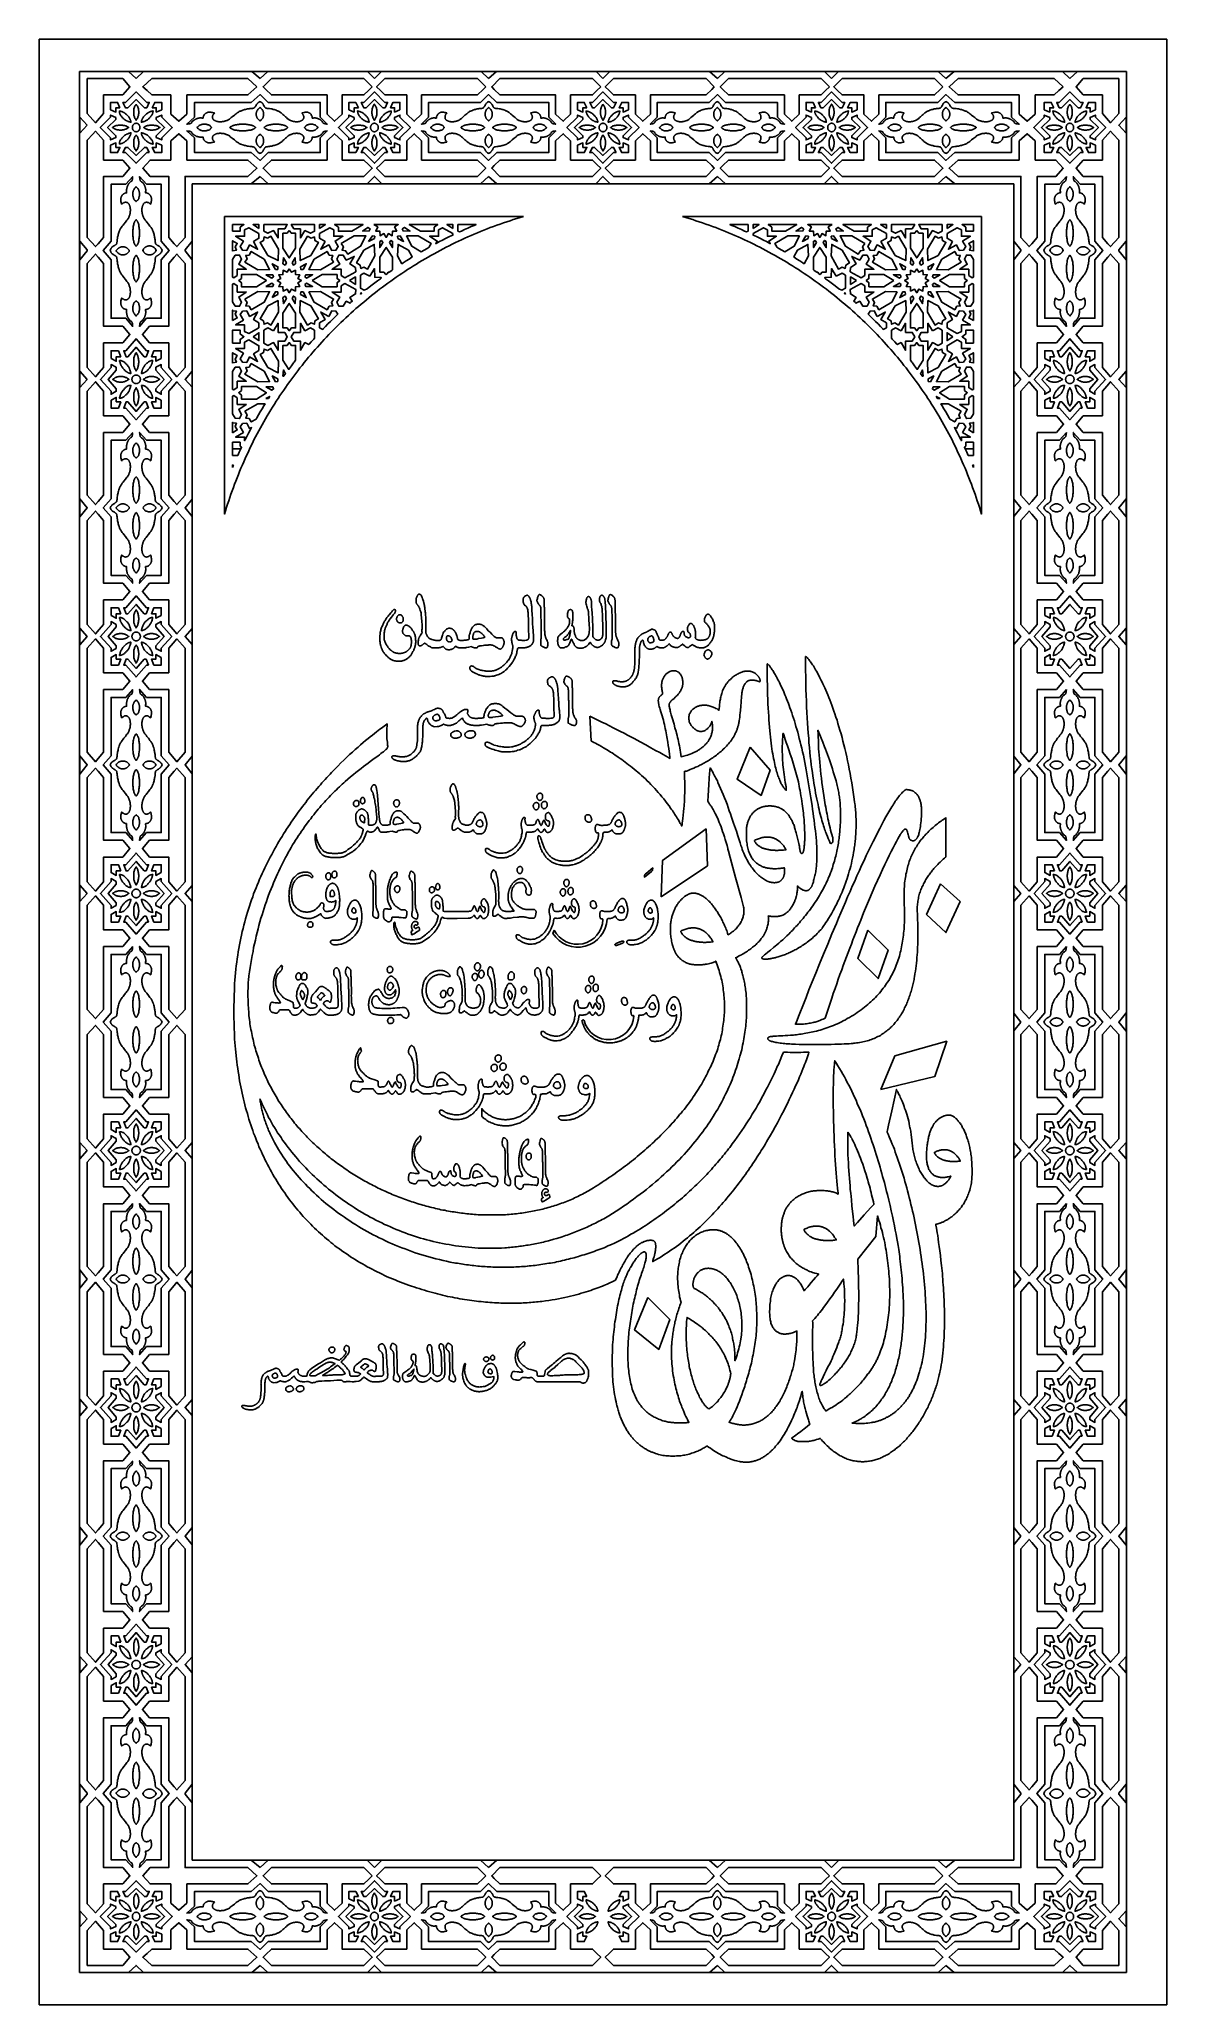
# Model space of a CAD drawing. Extents: x -350 to 350, y -610 to 610.
import ezdxf

# ---------------------------------------------------------------- set-up
doc = ezdxf.new("R2010")
doc.units = 0
for name, color, linetype in [('LAYER_1', 18, 'CONTINUOUS'), ('LAYER_10', 176, 'CONTINUOUS'), ('LAYER_2', 18, 'CONTINUOUS')]:
    doc.layers.add(name, color=color, linetype=linetype)

msp = doc.modelspace()

# ---------------------------------------------------------------- linework, layer by layer
at = {"layer": 'LAYER_1'}
msp.add_lwpolyline([(-350, -610), (350, -610), (350, 610), (-350, 610)], close=True, dxfattribs=at)
at = {"layer": 'LAYER_10'}
for points in [[(-325, 590), (-325, -590), (325, -590), (325, 590)], [(255, 520.2), (-255, 520.2), (-255, -520.2), (255, -520.2)], [(-49.4, 500), (-51.5, 499.4), (-53.6, 498.7), (-55.7, 498.1), (-57.7, 497.4), (-59.8, 496.7), (-61.8, 496.1), (-63.9, 495.3), (-65.9, 494.6), (-67.9, 493.9), (-70, 493.1), (-72, 492.3), (-74, 491.5), (-76, 490.7), (-78, 489.9), (-79.9, 489.1), (-81.9, 488.2), (-83.9, 487.4), (-85.8, 486.5), (-87.8, 485.6), (-89.7, 484.7), (-91.6, 483.8), (-93.6, 482.8), (-95.5, 481.9), (-97.4, 480.9), (-99.3, 479.9), (-101.2, 478.9), (-103, 477.9), (-104.9, 476.9), (-106.8, 475.9), (-108.6, 474.8), (-110.5, 473.7), (-112.3, 472.7), (-114.1, 471.6), (-115.9, 470.5), (-117.7, 469.3), (-119.5, 468.2), (-121.3, 467.1), (-123.1, 465.9), (-124.9, 464.7), (-126.6, 463.5), (-128.4, 462.3), (-130.1, 461.1), (-131.8, 459.9), (-133.6, 458.7), (-135.3, 457.4), (-137, 456.1), (-138.7, 454.9), (-140.3, 453.6), (-142, 452.3), (-143.7, 451), (-145.3, 449.6), (-146.9, 448.3), (-148.6, 446.9), (-150.2, 445.6), (-151.8, 444.2), (-153.4, 442.8), (-155, 441.4), (-156.5, 440), (-158.1, 438.6), (-159.6, 437.1), (-161.2, 435.7), (-162.7, 434.2), (-164.2, 432.7), (-165.7, 431.3), (-167.2, 429.8), (-168.7, 428.3), (-170.2, 426.7), (-171.6, 425.2), (-173.1, 423.7), (-174.5, 422.1), (-175.9, 420.5), (-177.3, 419), (-178.7, 417.4), (-180.1, 415.8), (-181.5, 414.2), (-182.8, 412.6), (-184.2, 410.9), (-185.5, 409.3), (-186.8, 407.6), (-188.2, 406), (-189.5, 404.3), (-190.7, 402.6), (-192, 400.9), (-193.3, 399.2), (-194.5, 397.5), (-195.8, 395.8), (-197, 394.1), (-198.2, 392.3), (-199.4, 390.6), (-200.6, 388.8), (-201.7, 387), (-202.9, 385.3), (-204, 383.5), (-205.2, 381.7), (-206.3, 379.9), (-207.4, 378), (-208.5, 376.2), (-209.5, 374.4), (-210.6, 372.5), (-211.6, 370.7), (-212.7, 368.8), (-213.7, 366.9), (-214.7, 365.1), (-215.7, 363.2), (-216.7, 361.3), (-217.6, 359.4), (-218.6, 357.4), (-219.5, 355.5), (-220.4, 353.6), (-221.3, 351.6), (-222.2, 349.7), (-223.1, 347.7), (-223.9, 345.8), (-224.8, 343.8), (-225.6, 341.8), (-226.4, 339.8), (-227.2, 337.8), (-228, 335.8), (-228.8, 333.8), (-229.5, 331.8), (-230.3, 329.7), (-231, 327.7), (-231.7, 325.6), (-232.4, 323.6), (-233.1, 321.5), (-233.7, 319.5), (-234.4, 317.4), (-235, 315.3), (-235, 500)], [(49.4, 500), (51.5, 499.4), (53.6, 498.7), (55.7, 498.1), (57.7, 497.4), (59.8, 496.7), (61.8, 496.1), (63.9, 495.3), (65.9, 494.6), (67.9, 493.9), (70, 493.1), (72, 492.3), (74, 491.5), (76, 490.7), (78, 489.9), (79.9, 489.1), (81.9, 488.2), (83.9, 487.4), (85.8, 486.5), (87.8, 485.6), (89.7, 484.7), (91.6, 483.8), (93.6, 482.8), (95.5, 481.9), (97.4, 480.9), (99.3, 479.9), (101.2, 478.9), (103, 477.9), (104.9, 476.9), (106.8, 475.9), (108.6, 474.8), (110.5, 473.7), (112.3, 472.7), (114.1, 471.6), (115.9, 470.5), (117.7, 469.3), (119.5, 468.2), (121.3, 467.1), (123.1, 465.9), (124.9, 464.7), (126.6, 463.5), (128.4, 462.3), (130.1, 461.1), (131.8, 459.9), (133.6, 458.7), (135.3, 457.4), (137, 456.1), (138.7, 454.9), (140.3, 453.6), (142, 452.3), (143.7, 451), (145.3, 449.6), (146.9, 448.3), (148.6, 446.9), (150.2, 445.6), (151.8, 444.2), (153.4, 442.8), (155, 441.4), (156.5, 440), (158.1, 438.6), (159.6, 437.1), (161.2, 435.7), (162.7, 434.2), (164.2, 432.7), (165.7, 431.3), (167.2, 429.8), (168.7, 428.3), (170.2, 426.7), (171.6, 425.2), (173.1, 423.7), (174.5, 422.1), (175.9, 420.5), (177.3, 419), (178.7, 417.4), (180.1, 415.8), (181.5, 414.2), (182.8, 412.6), (184.2, 410.9), (185.5, 409.3), (186.8, 407.6), (188.2, 406), (189.5, 404.3), (190.7, 402.6), (192, 400.9), (193.3, 399.2), (194.5, 397.5), (195.8, 395.8), (197, 394.1), (198.2, 392.3), (199.4, 390.6), (200.6, 388.8), (201.7, 387), (202.9, 385.3), (204, 383.5), (205.2, 381.7), (206.3, 379.9), (207.4, 378), (208.5, 376.2), (209.5, 374.4), (210.6, 372.5), (211.6, 370.7), (212.7, 368.8), (213.7, 366.9), (214.7, 365.1), (215.7, 363.2), (216.7, 361.3), (217.6, 359.4), (218.6, 357.4), (219.5, 355.5), (220.4, 353.6), (221.3, 351.6), (222.2, 349.7), (223.1, 347.7), (223.9, 345.8), (224.8, 343.8), (225.6, 341.8), (226.4, 339.8), (227.2, 337.8), (228, 335.8), (228.8, 333.8), (229.5, 331.8), (230.3, 329.7), (231, 327.7), (231.7, 325.6), (232.4, 323.6), (233.1, 321.5), (233.7, 319.5), (234.4, 317.4), (235, 315.3), (235, 500)], [(112.1, -18.8), (111.1, -21.1), (110, -23.6), (108.9, -26.3), (108.2, -27.7), (107.6, -29.2), (106.9, -30.7), (106.2, -32.2), (105.4, -33.8), (104.6, -35.4), (103.8, -37.1), (103, -38.8), (102.1, -40.5), (101.2, -42.2), (100.3, -44), (99.3, -45.9), (98.3, -47.7), (97.3, -49.6), (96.2, -51.5), (95.1, -53.4), (93.9, -55.3), (92.7, -57.3), (91.5, -59.3), (90.2, -61.3), (88.9, -63.3), (87.6, -65.3), (86.2, -67.4), (84.8, -69.4), (83.3, -71.5), (81.8, -73.6), (81.1, -74.6), (80.3, -75.7), (79.5, -76.7), (78.7, -77.8), (77.9, -78.8), (77.1, -79.9), (76.2, -80.9), (75.4, -82), (74.5, -83), (73.7, -84.1), (72.8, -85.1), (71.9, -86.2), (71, -87.2), (70.1, -88.3), (69.2, -89.3), (68.2, -90.4), (67.3, -91.5), (66.3, -92.5), (65.3, -93.6), (64.4, -94.6), (63.4, -95.6), (62.4, -96.7), (61.3, -97.7), (60.3, -98.8), (59.3, -99.8), (58.2, -100.9), (57.1, -101.9), (56, -102.9), (55, -104), (53.8, -105), (52.7, -106), (51.6, -107), (50.4, -108.1), (49.3, -109.1), (48.1, -110.1), (46.9, -111.1), (45.7, -112.1), (44.5, -113.1), (43.3, -114.1), (42, -115.1), (40.8, -116), (39.5, -117), (38.2, -118), (36.9, -119), (35.6, -119.9), (34.3, -120.9), (33, -121.8), (31.6, -122.8), (30.3, -123.7), (28.9, -124.6), (27.5, -125.6), (26.1, -126.5), (24.7, -127.4), (23.2, -128.3), (21.8, -129.2), (20.3, -130.1), (18.8, -131), (17.3, -131.8), (15.8, -132.7), (14.3, -133.6), (12.8, -134.4), (11.2, -135.2), (9.6, -136.1), (8, -136.9), (6.8, -137.5), (5.6, -138), (4.3, -138.5), (3.1, -139), (1.9, -139.6), (0.7, -140.1), (-0.6, -140.5), (-1.8, -141), (-3, -141.5), (-4.3, -141.9), (-5.5, -142.4), (-6.7, -142.8), (-8, -143.3), (-9.2, -143.7), (-10.4, -144.1), (-11.6, -144.5), (-12.9, -144.8), (-14.1, -145.2), (-15.3, -145.6), (-16.6, -145.9), (-17.8, -146.3), (-19, -146.6), (-20.2, -146.9), (-21.5, -147.2), (-22.7, -147.5), (-23.9, -147.8), (-25.2, -148.1), (-26.4, -148.4), (-27.6, -148.7), (-28.8, -148.9), (-30, -149.2), (-31.3, -149.4), (-32.5, -149.6), (-33.7, -149.8), (-34.9, -150), (-36.1, -150.2), (-37.4, -150.4), (-38.6, -150.6), (-39.8, -150.8), (-41, -150.9), (-42.2, -151.1), (-43.4, -151.2), (-44.6, -151.3), (-45.8, -151.4), (-47, -151.6), (-48.2, -151.7), (-49.4, -151.8), (-50.6, -151.8), (-51.8, -151.9), (-53, -152), (-54.2, -152), (-55.4, -152.1), (-56.6, -152.1), (-57.8, -152.2), (-59, -152.2), (-60.2, -152.2), (-61.4, -152.2), (-62.6, -152.2), (-63.8, -152.2), (-64.9, -152.2), (-66.1, -152.2), (-67.3, -152.1), (-68.5, -152.1), (-69.7, -152), (-70.8, -152), (-72, -151.9), (-73.2, -151.8), (-74.3, -151.8), (-75.5, -151.7), (-76.7, -151.6), (-77.8, -151.5), (-79, -151.3), (-80.1, -151.2), (-81.3, -151.1), (-82.4, -151), (-83.6, -150.8), (-84.7, -150.7), (-85.9, -150.5), (-87, -150.3), (-88.1, -150.2), (-89.3, -150), (-90.4, -149.8), (-91.5, -149.6), (-92.6, -149.4), (-93.8, -149.2), (-94.9, -149), (-97.1, -148.5), (-99.3, -148), (-101.5, -147.5), (-103.7, -147), (-105.9, -146.4), (-108.1, -145.8), (-110.2, -145.2), (-112.4, -144.5), (-114.5, -143.9), (-116.6, -143.2), (-118.7, -142.5), (-120.8, -141.7), (-122.9, -140.9), (-124.9, -140.2), (-127, -139.3), (-129, -138.5), (-131, -137.7), (-133, -136.8), (-135, -135.9), (-136.9, -134.9), (-138.9, -134), (-140.8, -133), (-142.7, -132.1), (-144.6, -131.1), (-146.4, -130), (-148.3, -129), (-150.1, -127.9), (-151.9, -126.9), (-153.7, -125.8), (-155.5, -124.6), (-157.2, -123.5), (-158.9, -122.4), (-160.6, -121.2), (-162.3, -120), (-164, -118.8), (-165.6, -117.6), (-167.2, -116.4), (-168.8, -115.2), (-170.4, -113.9), (-172, -112.7), (-173.5, -111.4), (-175, -110.1), (-176.5, -108.8), (-177.9, -107.5), (-179.4, -106.1), (-180.8, -104.8), (-182.1, -103.4), (-183.5, -102.1), (-184.8, -100.7), (-186.1, -99.3), (-187.4, -97.9), (-188.6, -96.5), (-189.9, -95.1), (-191.1, -93.7), (-192.2, -92.3), (-193.4, -90.9), (-194.5, -89.4), (-195.6, -88), (-196.6, -86.5), (-197.6, -85.1), (-198.6, -83.6), (-199.6, -82.1), (-200.5, -80.7), (-201.5, -79.2), (-202.3, -77.7), (-203.2, -76.2), (-204, -74.7), (-204.8, -73.2), (-205.5, -71.8), (-206.2, -70.3), (-206.6, -69.5), (-206.9, -68.8), (-207.3, -68), (-207.6, -67.3), (-207.9, -66.5), (-208.2, -65.8), (-208.5, -65), (-208.8, -64.3), (-209.1, -63.5), (-209.3, -62.8), (-209.6, -62), (-209.9, -61.2), (-210.1, -60.5), (-210.4, -59.7), (-210.6, -59), (-210.8, -58.2), (-211, -57.5), (-211.2, -56.7), (-211.4, -56), (-211.6, -55.2), (-211.8, -54.5), (-212, -53.7), (-212.1, -53), (-212.3, -52.3), (-212.4, -51.5), (-212.5, -50.8), (-212.7, -50), (-212.8, -49.3), (-212.9, -48.5), (-213, -47.8), (-212.3, -49.4), (-211.6, -51.1), (-210.8, -52.7), (-210, -54.4), (-209.2, -56), (-208.4, -57.6), (-207.6, -59.2), (-206.7, -60.8), (-205.8, -62.4), (-204.9, -64), (-203.9, -65.5), (-203, -67.1), (-202, -68.7), (-200.9, -70.2), (-199.9, -71.7), (-198.9, -73.3), (-197.8, -74.8), (-196.7, -76.3), (-195.5, -77.8), (-194.4, -79.2), (-193.2, -80.7), (-192, -82.2), (-190.8, -83.6), (-189.6, -85), (-188.4, -86.5), (-187.1, -87.9), (-185.8, -89.3), (-184.5, -90.6), (-183.2, -92), (-181.8, -93.4), (-180.5, -94.7), (-179.1, -96), (-177.7, -97.3), (-176.3, -98.6), (-174.8, -99.9), (-173.4, -101.2), (-171.9, -102.4), (-170.4, -103.7), (-168.9, -104.9), (-167.4, -106.1), (-165.9, -107.3), (-164.3, -108.5), (-162.7, -109.6), (-161.1, -110.7), (-159.5, -111.9), (-157.9, -113), (-156.3, -114), (-154.6, -115.1), (-153, -116.2), (-151.3, -117.2), (-149.6, -118.2), (-147.9, -119.2), (-146.2, -120.2), (-144.5, -121.1), (-142.7, -122), (-141, -123), (-139.2, -123.8), (-137.4, -124.7), (-135.6, -125.6), (-133.8, -126.4), (-132, -127.2), (-130.2, -128), (-128.4, -128.8), (-126.5, -129.5), (-124.7, -130.2), (-122.8, -130.9), (-120.9, -131.6), (-119, -132.3), (-117.1, -132.9), (-115.2, -133.5), (-113.3, -134.1), (-111.4, -134.6), (-109.4, -135.2), (-107.5, -135.7), (-105.5, -136.2), (-103.6, -136.6), (-101.6, -137.1), (-99.6, -137.5), (-97.6, -137.9), (-95.6, -138.2), (-93.7, -138.6), (-91.6, -138.9), (-89.6, -139.1), (-87.6, -139.4), (-85.6, -139.6), (-83.6, -139.8), (-81.5, -140), (-79.5, -140.1), (-77.5, -140.3), (-75.4, -140.3), (-73.3, -140.4), (-71.3, -140.4), (-69.2, -140.4), (-67.2, -140.4), (-65.1, -140.3), (-63, -140.3), (-60.9, -140.1), (-59.9, -140.1), (-58.9, -140), (-57.8, -139.9), (-56.8, -139.8), (-55.7, -139.7), (-54.7, -139.6), (-53.7, -139.5), (-52.6, -139.4), (-51.6, -139.2), (-50.5, -139.1), (-49.5, -139), (-48.4, -138.8), (-47.4, -138.6), (-46.4, -138.5), (-45.3, -138.3), (-44.3, -138.1), (-43.2, -137.9), (-42.2, -137.7), (-41.1, -137.5), (-40.1, -137.3), (-39, -137), (-38, -136.8), (-36.9, -136.6), (-35.9, -136.3), (-34.8, -136.1), (-33.8, -135.8), (-32.7, -135.5), (-31.7, -135.2), (-30.6, -134.9), (-29.6, -134.6), (-28.6, -134.3), (-27.5, -134), (-26.5, -133.7), (-25.4, -133.3), (-24.4, -133), (-23.3, -132.6), (-22.3, -132.3), (-21.2, -131.9), (-20.2, -131.5), (-19.1, -131.1), (-18.1, -130.7), (-17.1, -130.3), (-16, -129.9), (-15, -129.5), (-13.9, -129.1), (-12.9, -128.6), (-11.9, -128.2), (-10.8, -127.7), (-9.8, -127.3), (-8.7, -126.8), (-7.7, -126.3), (-6.7, -125.8), (-5.6, -125.3), (-4.6, -124.8), (-3.6, -124.3), (-2.5, -123.7), (-1.5, -123.2), (-0.5, -122.6), (0.6, -122.1), (1.6, -121.5), (2.6, -120.9), (3.6, -120.3), (6, -118.9), (8.2, -117.4), (10.5, -115.9), (12.7, -114.4), (14.8, -113), (16.9, -111.5), (19, -110), (21.1, -108.4), (23.1, -106.9), (25.1, -105.4), (27, -103.9), (28.9, -102.4), (30.7, -100.8), (32.6, -99.3), (34.4, -97.8), (36.1, -96.2), (37.8, -94.7), (39.5, -93.1), (41.2, -91.6), (42.8, -90), (44.3, -88.5), (45.9, -86.9), (47.4, -85.3), (48.9, -83.8), (50.3, -82.2), (51.8, -80.6), (53.1, -79.1), (54.5, -77.5), (55.8, -75.9), (57.1, -74.4), (58.4, -72.8), (59.6, -71.2), (60.8, -69.7), (62, -68.1), (63.1, -66.5), (64.2, -65), (65.3, -63.4), (66.3, -61.9), (67.4, -60.3), (68.4, -58.7), (69.3, -57.2), (70.3, -55.6), (71.2, -54.1), (72.1, -52.5), (72.9, -51), (73.8, -49.5), (74.6, -47.9), (75.3, -46.4), (76.1, -44.9), (76.8, -43.4), (77.5, -41.9), (78.2, -40.4), (78.9, -38.8), (79.5, -37.4), (80.1, -35.9), (80.7, -34.4), (81.3, -32.9), (81.8, -31.4), (82.3, -30), (82.8, -28.5), (83.3, -27.1), (83.8, -25.6), (84.2, -24.2), (84.6, -22.8), (85, -21.3), (85.4, -19.9), (85.8, -18.5), (86.1, -17.2), (86.4, -15.8), (86.7, -14.4), (87, -13), (87.2, -11.7), (87.5, -10.4), (87.7, -9), (87.9, -7.7), (88.1, -6.4), (88.3, -5.1), (88.4, -3.8), (88.6, -2.6), (88.7, -1.3), (88.8, -0.1), (88.9, 1.2), (89, 2.4), (89.1, 3.6), (89.1, 4.8), (89.2, 6), (89.2, 7.1), (89.2, 8.3), (89.2, 9.4), (89.2, 10.6), (89.2, 11.7), (89.1, 12.8), (89.1, 13.8), (89, 14.9), (88.9, 15.9), (88.9, 17), (88.8, 18), (88.7, 19), (88.5, 20), (88.4, 20.9), (88.3, 21.9), (88.1, 22.8), (88, 23.7), (87.8, 24.6), (87.7, 25.5), (87.5, 26.3), (87.3, 27.1), (87.1, 28), (86.9, 28.8), (86.7, 29.5), (86.5, 30.3), (86.3, 31), (86.1, 31.7), (85.8, 32.4), (85.6, 33.1), (85.4, 33.8), (85.1, 34.4), (84.9, 35), (84.6, 35.6), (84.4, 36.2), (84.1, 36.7), (83.9, 37.2), (83.6, 37.7), (83.4, 38.2), (83.1, 38.6), (82.8, 39.1), (82.6, 39.5), (82.3, 39.9), (83.2, 40.3), (84.1, 40.8), (85, 41.2), (85.9, 41.7), (86.7, 42.2), (87.5, 42.6), (88.3, 43.1), (89, 43.6), (89.7, 44), (90.4, 44.5), (91.1, 45), (91.7, 45.4), (92.3, 45.9), (92.9, 46.4), (93.5, 46.8), (94, 47.3), (94.6, 47.7), (95.1, 48.2), (95.5, 48.7), (96, 49.1), (96.4, 49.6), (96.9, 50), (97.3, 50.5), (97.6, 50.9), (98, 51.4), (98.3, 51.8), (98.7, 52.2), (99, 52.7), (99.3, 53.1), (99.6, 53.5), (99.8, 53.9), (100.1, 54.3), (100.3, 54.8), (100.5, 55.2), (100.7, 55.6), (100.9, 56), (101.1, 56.4), (101.3, 56.7), (101.4, 57.1), (101.6, 57.5), (101.7, 57.9), (101.8, 58.2), (102, 58.9), (102.2, 59.6), (102.3, 60.3), (102.5, 60.9), (102.6, 61.5), (102.6, 62), (102.7, 62.6), (102.7, 63.5), (102.8, 64.3), (102.8, 64.5), (102.8, 64.7), (102.8, 64.9), (102.7, 65), (102.7, 65.2), (102.7, 65.4), (102.6, 65.6), (102.6, 65.8), (102.6, 65.8), (103, 65.7), (103.5, 65.6), (103.9, 65.6), (104.4, 65.5), (104.8, 65.5), (105.2, 65.4), (105.6, 65.4), (106, 65.4), (106.4, 65.4), (106.8, 65.4), (107.2, 65.4), (107.6, 65.4), (107.9, 65.4), (108.3, 65.5), (108.6, 65.5), (109, 65.6), (109.3, 65.6), (109.6, 65.7), (110, 65.8), (110.3, 65.9), (110.6, 66), (110.9, 66.1), (111.2, 66.2), (111.5, 66.3), (111.7, 66.4), (112, 66.5), (112.3, 66.7), (112.5, 66.8), (112.8, 67), (113, 67.1), (113.3, 67.3), (113.5, 67.5), (113.8, 67.6), (114, 67.8), (114.4, 68.2), (114.9, 68.6), (115.3, 69), (115.7, 69.4), (116, 69.9), (116.4, 70.3), (116.7, 70.8), (117.1, 71.3), (117.4, 71.8), (117.7, 72.4), (118, 72.9), (118.3, 73.4), (118.5, 74), (118.8, 74.6), (119.1, 75.1), (119.2, 75.5), (119.4, 75.9), (119.5, 76.3), (119.7, 76.7), (119.8, 77.1), (119.9, 77.5), (120, 77.9), (120.1, 78.3), (120.3, 79.1), (120.4, 79.9), (120.5, 80.6), (120.6, 81.3), (120.7, 81.9), (120.7, 82.5), (120.7, 83.5), (120.7, 84.1), (120.7, 84.4), (120.8, 84.3), (121.1, 84.1), (121.4, 83.8), (121.8, 83.5), (122.1, 83.3), (122.3, 83.1), (122.6, 82.9), (122.9, 82.7), (123.3, 82.5), (123.6, 82.3), (123.9, 82.1), (124.3, 81.9), (124.6, 81.8), (125, 81.7), (125.2, 81.6), (125.4, 81.6), (125.6, 81.6), (125.8, 81.5), (126, 81.5), (126.1, 81.5), (126.3, 81.5), (126.5, 81.6), (126.7, 81.6), (126.9, 81.6), (127.1, 81.7), (127.3, 81.7), (127.4, 81.8), (127.6, 81.9), (127.8, 82), (128, 82.1), (128.1, 82.3), (128.3, 82.4), (128.5, 82.6), (128.7, 82.8), (128.8, 83), (129, 83.2), (129.1, 83.4), (129.3, 83.7), (129.4, 83.9), (129.6, 84.2), (129.7, 84.5), (129.8, 84.8), (130.1, 85.6), (130.4, 86.3), (130.6, 87), (130.8, 87.8), (131, 88.5), (131.2, 89.3), (131.4, 90.1), (131.6, 90.9), (131.8, 91.6), (131.9, 92.4), (132.1, 93.3), (132.2, 94.1), (132.3, 94.9), (132.4, 95.8), (132.5, 96.6), (132.6, 97.5), (132.6, 98.3), (132.7, 99.2), (132.7, 100.1), (132.8, 101), (132.8, 101.9), (132.8, 102.8), (132.8, 103.7), (132.8, 104.7), (132.8, 105.6), (132.8, 106.5), (132.7, 107.5), (132.7, 108.5), (132.7, 109.4), (132.6, 110.4), (132.5, 112.4), (132.3, 114.5), (132.1, 116.5), (131.9, 118.6), (131.6, 120.8), (131.4, 122.9), (131.1, 125.2), (130.8, 127.4), (130.5, 129.7), (130.1, 132), (129.8, 134.3), (129, 139.1), (128.2, 144.1), (127.4, 149.1), (127, 151.6), (126.6, 154.1), (126.2, 156.5), (125.7, 158.8), (125.3, 161.1), (124.8, 163.4), (124.4, 165.6), (123.9, 167.8), (123.4, 169.9), (122.9, 172), (122.4, 174), (121.9, 176), (121.4, 178), (120.9, 179.9), (120.4, 181.7), (119.8, 183.5), (119.3, 185.3), (118.8, 187), (118.3, 188.7), (117.7, 190.3), (117.2, 191.9), (116.7, 193.5), (116.1, 195), (115.6, 196.4), (115.1, 197.8), (114.6, 199.2), (114, 200.6), (113.5, 201.9), (113, 203.1), (112.5, 204.3), (112, 205.5), (111.5, 206.6), (111, 207.7), (110.5, 208.7), (110, 209.7), (109.6, 210.7), (109.1, 211.6), (108.6, 212.5), (108.2, 213.4), (107.8, 214.2), (107.3, 214.9), (106.9, 215.7), (106.5, 216.3), (106.1, 217), (105.8, 217.6), (105.4, 218.2), (105.1, 218.7), (104.7, 219.2), (104.4, 219.7), (104.1, 220.1), (103.8, 220.5), (103.6, 220.8), (103.3, 221.1), (103.1, 221.4), (102.9, 221.6), (102.7, 221.8), (102.5, 222), (102.4, 222.1), (102.2, 222.2), (102.1, 222.3), (102, 222.3), (102, 222.3), (102, 222.3), (102, 222.3), (101.9, 222.2), (101.9, 222.1), (101.9, 218.7), (102, 215.4), (102, 212.2), (102.1, 209.1), (102.1, 206), (102.2, 203.1), (102.3, 200.3), (102.4, 197.5), (102.6, 194.9), (102.7, 192.3), (102.9, 189.9), (103, 187.5), (103.2, 185.2), (103.4, 183), (103.6, 180.8), (103.8, 178.8), (104, 176.8), (104.2, 174.9), (104.4, 173.1), (104.7, 171.3), (104.9, 169.6), (105.1, 168), (105.4, 166.5), (105.7, 165), (105.9, 163.6), (106.2, 162.3), (106.4, 161), (106.7, 159.8), (107, 158.6), (107.3, 157.5), (107.5, 156.5), (107.8, 155.5), (108.1, 154.6), (108.4, 153.7), (108.6, 152.9), (108.9, 152.1), (109.2, 151.3), (109.5, 150.7), (109.7, 150), (110, 149.4), (110.2, 148.9), (110.5, 148.3), (110.7, 147.9), (111, 147.4), (111.2, 147), (111.5, 146.6), (111.7, 146.3), (111.9, 146), (112.1, 145.7), (112.3, 145.4), (112.7, 145), (113, 144.7), (113.2, 144.4), (113.5, 144.2), (113.6, 144), (113.7, 143.9), (113.8, 143.9), (113.8, 143.8), (113.8, 143.9), (113.8, 144.2), (113.8, 144.6), (113.8, 144.8), (113.8, 145.1), (113.8, 145.4), (113.8, 145.8), (113.7, 146.2), (113.6, 146.6), (113.6, 147.1), (113.4, 147.6), (113.3, 148.1), (113.1, 148.7), (112.9, 150.3), (112.6, 152), (112.4, 153.6), (112.2, 155.1), (112, 156.7), (111.9, 158.2), (111.7, 159.6), (111.6, 161), (111.5, 162.4), (111.5, 163.7), (111.4, 165), (111.4, 166.2), (111.3, 167.4), (111.3, 168.5), (111.3, 169.6), (111.3, 170.6), (111.3, 171.6), (111.4, 172.5), (111.4, 174.2), (111.5, 175.6), (111.6, 176.9), (111.7, 178.6), (111.8, 179), (111.8, 179.2), (112.2, 178.2), (113.2, 175.4), (113.8, 173.5), (114.6, 171.4), (115.4, 168.9), (116.3, 166.3), (117.2, 163.6), (117.6, 162.2), (118, 160.7), (118.5, 159.3), (118.9, 157.8), (119.3, 156.3), (119.8, 154.8), (120.2, 153.4), (120.5, 151.9), (120.9, 150.5), (121.3, 149.1), (121.6, 147.7), (121.9, 146.3), (122.1, 145), (122.4, 143.8), (122.7, 142), (122.9, 140.3), (123.2, 138.7), (123.4, 137.1), (123.7, 135.5), (123.9, 134), (124.1, 132.5), (124.2, 131.1), (124.4, 129.7), (124.5, 128.3), (124.7, 127), (124.8, 125.7), (124.9, 124.5), (125, 123.3), (125.1, 122.2), (125.1, 121), (125.2, 120), (125.2, 118.9), (125.3, 117.9), (125.3, 117), (125.3, 116), (125.3, 115.1), (125.3, 114.3), (125.3, 113.5), (125.3, 112.7), (125.2, 112), (125.2, 111.3), (125.2, 110.6), (125.1, 110), (125, 109.4), (125, 108.8), (124.9, 108.3), (124.8, 107.8), (124.7, 107.4), (124.7, 106.9), (124.6, 106.6), (124.5, 106.2), (124.4, 105.9), (124.3, 105.6), (124.2, 105.4), (124.1, 105.1), (124, 105), (123.9, 104.8), (123.7, 104.7), (123.6, 104.6), (123.5, 104.6), (123.5, 104.6), (123.4, 104.5), (123.4, 104.6), (123.3, 104.6), (123.2, 104.6), (123.1, 104.7), (123, 104.8), (122.9, 104.9), (122.8, 105.1), (122.7, 105.3), (122.6, 105.5), (122.5, 105.8), (122.5, 106.1), (122.4, 106.4), (122.3, 106.7), (122.2, 107.1), (122.2, 107.5), (122.1, 107.9), (122.1, 108.4), (122, 108.9), (122, 109.2), (121.9, 109.7), (121.6, 110.9), (121.2, 112.5), (120.8, 114.2), (120, 117.4), (119.6, 118.7), (119.4, 119.4), (119.2, 120.1), (119, 120.7), (118.8, 121.4), (118.6, 122), (118.4, 122.6), (118.1, 123.1), (117.9, 123.7), (117.7, 124.2), (117.4, 124.7), (117.2, 125.2), (116.9, 125.7), (116.7, 126.2), (116.4, 126.6), (116.1, 127), (115.9, 127.5), (115.6, 127.9), (115.3, 128.2), (115.1, 128.6), (114.8, 129), (114.5, 129.3), (114.2, 129.6), (113.9, 129.9), (113.6, 130.2), (113.3, 130.5), (113, 130.8), (112.7, 131), (112.4, 131.3), (112.1, 131.5), (111.8, 131.7), (111.5, 131.9), (111.2, 132.1), (110.9, 132.3), (110.6, 132.5), (110.3, 132.6), (110, 132.8), (109.7, 132.9), (109.4, 133), (109.1, 133.2), (108.8, 133.3), (108.4, 133.4), (107.8, 133.6), (107.2, 133.7), (106.6, 133.8), (106.1, 133.9), (105.5, 134), (104.9, 134), (104.4, 134.1), (103.8, 134.1), (103.3, 134.1), (102.8, 134.1), (102.3, 134), (101.8, 134), (101.4, 134), (100.9, 133.9), (100.4, 133.8), (99.8, 133.7), (99.2, 133.6), (98.7, 133.4), (98.4, 133.3), (98.1, 133.2), (97.8, 133), (97.4, 132.9), (97.1, 132.8), (96.8, 132.6), (96.5, 132.5), (96.2, 132.3), (95.9, 132.1), (95.6, 131.9), (95.3, 131.7), (95, 131.5), (94.7, 131.3), (94.4, 131), (94.1, 130.8), (93.8, 130.5), (93.5, 130.2), (93.2, 129.9), (92.9, 129.6), (92.7, 129.3), (92.4, 129), (92.1, 128.6), (91.9, 128.3), (91.6, 127.9), (91.4, 127.5), (91.2, 127.1), (90.9, 126.6), (90.7, 126.2), (90.5, 125.7), (90.3, 125.2), (90.2, 124.7), (90, 124.2), (89.8, 123.7), (89.7, 123.1), (89.5, 122.6), (89.4, 122), (89.3, 121.4), (89.2, 120.7), (89.1, 120.1), (89.1, 119.4), (89, 118.7), (89, 118), (89, 117.3), (89, 116.5), (89, 115.7), (89, 114.9), (89.1, 114.1), (89.1, 113.2), (89.2, 112.4), (89.3, 111.5), (89.5, 110.6), (89.6, 109.6), (89.8, 108.7), (90, 107.9), (90.2, 107.1), (90.4, 106.3), (90.6, 105.6), (90.9, 104.9), (91.2, 104.2), (91.5, 103.5), (91.8, 102.9), (92.2, 102.3), (92.5, 101.8), (92.9, 101.2), (93.3, 100.7), (93.7, 100.3), (94.1, 99.8), (94.5, 99.4), (94.9, 99), (95.4, 98.6), (95.8, 98.3), (96.3, 98), (96.8, 97.6), (97.2, 97.4), (97.7, 97.1), (98.2, 96.9), (98.7, 96.6), (99.2, 96.4), (99.7, 96.2), (100.2, 96.1), (100.7, 95.9), (101.2, 95.8), (101.7, 95.7), (102.2, 95.5), (102.7, 95.4), (103.2, 95.4), (103.7, 95.3), (104.1, 95.2), (104.6, 95.2), (105.1, 95.2), (105.6, 95.1), (106, 95.1), (106.9, 95.1), (107.8, 95.1), (108.6, 95.2), (109.3, 95.2), (110, 95.3), (110.6, 95.4), (111.6, 95.5), (112.3, 95.7), (112.5, 95.7), (112.5, 95.7), (112.6, 95), (112.7, 94.3), (112.7, 94), (112.7, 93.7), (112.7, 93.4), (112.7, 93.1), (112.7, 92.8), (112.6, 92.5), (112.6, 92.2), (112.6, 91.9), (112.5, 91.6), (112.5, 91.4), (112.4, 91.1), (112.3, 90.9), (112.3, 90.6), (112.2, 90.4), (112.1, 90.2), (112, 89.9), (111.9, 89.7), (111.8, 89.5), (111.7, 89.3), (111.6, 89.1), (111.4, 88.9), (111.3, 88.7), (111.2, 88.6), (111, 88.4), (110.9, 88.2), (110.7, 88.1), (110.6, 87.9), (110.4, 87.8), (110.2, 87.6), (110.1, 87.5), (109.9, 87.4), (109.7, 87.3), (109.5, 87.2), (109.3, 87.1), (109.1, 87), (108.9, 86.9), (108.7, 86.8), (108.5, 86.8), (108.3, 86.7), (108.1, 86.6), (107.9, 86.6), (107.7, 86.5), (107.4, 86.5), (107.2, 86.5), (107, 86.5), (106.7, 86.4), (106.2, 86.4), (105.7, 86.5), (105.2, 86.5), (104.7, 86.6), (104.2, 86.7), (103.6, 86.9), (103.1, 87.1), (102.5, 87.3), (102, 87.5), (101.4, 87.8), (100.8, 88.1), (100.2, 88.4), (99.6, 88.8), (99.1, 89.2), (98.5, 89.6), (97.9, 90), (97.3, 90.5), (96.7, 91), (96.1, 91.6), (95.5, 92.2), (94.9, 92.8), (94.3, 93.4), (93.8, 94.1), (93.2, 94.8), (92.6, 95.6), (92, 96.4), (91.5, 97.2), (90.9, 98), (90.4, 98.9), (89.9, 99.8), (89.3, 100.8), (88.8, 101.7), (88.3, 102.7), (87.9, 103.8), (87.4, 104.9), (86.9, 106), (86.5, 107.1), (86.1, 108.3), (85.6, 109.5), (85.1, 111.2), (84.5, 113.1), (83.8, 115.5), (82.8, 118.4), (81.7, 121.7), (81.1, 123.5), (80.5, 125.3), (79.8, 127.2), (79.1, 129.2), (78.4, 131.1), (77.7, 133.1), (77, 135.2), (76.2, 137.2), (75.4, 139.2), (74.6, 141.2), (73.8, 143.1), (73, 145), (72.2, 146.9), (71.4, 148.7), (71, 149.6), (70.6, 150.4), (70.1, 151.3), (69.7, 152.1), (69.3, 152.9), (68.9, 153.7), (68.5, 154.4), (68.1, 155.1), (67.7, 155.8), (67.3, 156.5), (66.9, 157.1), (66.5, 157.7), (66.5, 157.7), (66.5, 157.6), (66.5, 157.5), (66.4, 156.8), (66.3, 155.8), (66.2, 154.5), (65.9, 151.2), (65.7, 147.4), (65.2, 140.3), (65, 137), (65.1, 136.9), (65.3, 136.6), (65.7, 136), (66.2, 135.3), (66.5, 134.9), (66.8, 134.4), (67.2, 133.9), (67.6, 133.3), (67.9, 132.6), (68.4, 131.9), (68.8, 131.1), (69.2, 130.3), (69.7, 129.4), (70.2, 128.4), (70.7, 127.4), (71.2, 126.3), (71.7, 125.1), (72.2, 123.9), (72.7, 122.6), (73.3, 121.2), (73.8, 119.8), (74.3, 118.3), (74.9, 116.7), (75.4, 115), (75.9, 113.3), (76.5, 111.4), (77, 109.5), (77.5, 107.6), (77.5, 107.5), (77.6, 107.2), (77.9, 106.1), (78.9, 102.1), (82.3, 89.8), (85.7, 77.2), (87.3, 71.4), (87.3, 71.4), (87.4, 70.8), (87.5, 70.3), (87.5, 69.8), (87.5, 69.2), (87.5, 68.7), (87.5, 68.1), (87.4, 67.6), (87.4, 67), (87.2, 66.4), (87.1, 65.8), (87, 65.2), (86.8, 64.7), (86.6, 64.1), (86.3, 63.5), (86.1, 62.9), (85.8, 62.3), (85.5, 61.8), (85.2, 61.2), (84.8, 60.6), (84.4, 60.1), (84, 59.5), (83.6, 59), (83.1, 58.4), (82.6, 57.9), (82.1, 57.4), (81.5, 56.9), (81, 56.4), (80.3, 56), (79.7, 55.5), (79.1, 55.1), (78.7, 54.8), (78.4, 54.6), (78, 54.4), (77.6, 54.2), (77.4, 55.1), (77.1, 55.9), (76.8, 56.7), (76.5, 57.5), (76.2, 58.3), (75.8, 59), (75.5, 59.8), (75.2, 60.5), (74.9, 61.3), (74.5, 62), (74.2, 62.7), (73.8, 63.4), (73.5, 64.1), (73.1, 64.8), (72.8, 65.4), (72.4, 66.1), (72, 66.7), (71.6, 67.3), (71.3, 68), (70.9, 68.6), (70.5, 69.1), (70.1, 69.7), (69.7, 70.3), (69.3, 70.8), (68.9, 71.3), (68.5, 71.9), (68.1, 72.4), (67.7, 72.8), (67.3, 73.3), (66.9, 73.8), (66.5, 74.2), (66.1, 74.7), (65.7, 75.1), (65.3, 75.5), (64.9, 75.8), (64.5, 76.2), (64, 76.6), (63.6, 76.9), (63.2, 77.2), (62.8, 77.5), (62.4, 77.8), (62, 78.1), (61.6, 78.3), (61.2, 78.6), (60.8, 78.8), (60.3, 79), (59.9, 79.2), (59.5, 79.3), (59.1, 79.5), (58.7, 79.6), (58.3, 79.7), (57.9, 79.8), (57.5, 79.9), (57.2, 79.9), (56.8, 80), (56.4, 80), (56, 80), (55.6, 80), (55.3, 80), (54.9, 79.9), (54.5, 79.8), (54.2, 79.7), (53.8, 79.6), (53.5, 79.5), (53.2, 79.4), (52.9, 79.3), (52.7, 79.1), (52.4, 79), (52.1, 78.8), (51.9, 78.7), (51.6, 78.5), (51.3, 78.3), (51, 78.1), (50.7, 77.9), (50.4, 77.7), (50.1, 77.4), (49.9, 77.2), (49.6, 76.9), (49.3, 76.7), (49, 76.4), (48.7, 76.1), (48.4, 75.8), (48.1, 75.5), (47.8, 75.1), (47.5, 74.8), (47.2, 74.4), (46.9, 74.1), (46.7, 73.7), (46.4, 73.3), (46.1, 72.9), (45.8, 72.5), (45.6, 72), (45.3, 71.6), (45.1, 71.2), (44.8, 70.7), (44.6, 70.2), (44.4, 69.7), (44.1, 69.2), (43.9, 68.7), (43.7, 68.2), (43.5, 67.6), (43.3, 67.1), (43.2, 66.5), (43, 66), (42.8, 65.4), (42.7, 64.8), (42.5, 64.2), (42.4, 63.5), (42.3, 62.9), (42.2, 62.3), (42.1, 61.6), (42, 60.9), (42, 60.2), (41.9, 59.5), (41.9, 58.8), (41.9, 58.1), (41.9, 57.4), (41.9, 56.6), (41.9, 55.9), (42, 55.1), (42, 54.3), (42.1, 53.5), (42.2, 52.7), (42.3, 51.9), (42.5, 51), (42.6, 50.2), (42.8, 49.3), (43, 48.4), (43.1, 48), (43.2, 47.6), (43.3, 47.1), (43.5, 46.7), (43.6, 46.3), (43.7, 45.9), (43.9, 45.5), (44, 45.2), (44.1, 44.8), (44.3, 44.4), (44.5, 44.1), (44.6, 43.7), (44.8, 43.4), (45, 43.1), (45.1, 42.8), (45.3, 42.5), (45.5, 42.2), (45.7, 41.9), (45.9, 41.6), (46.1, 41.3), (46.3, 41), (46.5, 40.8), (46.9, 40.3), (47.4, 39.8), (47.8, 39.4), (48.3, 38.9), (48.8, 38.6), (49.2, 38.2), (49.7, 37.9), (50.2, 37.5), (50.8, 37.3), (51.3, 37), (51.8, 36.8), (52.3, 36.5), (52.9, 36.3), (53.4, 36.2), (54, 36), (54.5, 35.9), (55.1, 35.7), (55.6, 35.6), (56.2, 35.6), (56.8, 35.5), (57.3, 35.4), (57.9, 35.4), (58.4, 35.4), (59, 35.4), (59.5, 35.4), (60.1, 35.4), (60.6, 35.4), (61.1, 35.4), (61.6, 35.5), (62.2, 35.6), (62.7, 35.6), (63.2, 35.7), (63.6, 35.8), (64.1, 35.9), (64.6, 35.9), (65.5, 36.1), (66.3, 36.4), (67.1, 36.6), (67.8, 36.8), (68.4, 37), (68.9, 37.2), (69.4, 37.4), (69.8, 37.6), (70, 37.8), (70.5, 36.6), (70.9, 35.4), (71.3, 34.2), (71.7, 33), (72.1, 31.9), (72.4, 30.7), (72.8, 29.5), (73.1, 28.3), (73.4, 27.1), (73.7, 25.9), (73.9, 24.8), (74.1, 23.6), (74.4, 22.4), (74.6, 21.2), (74.7, 20), (74.9, 18.8), (75, 17.6), (75.1, 16.4), (75.2, 15.2), (75.3, 14.1), (75.4, 12.9), (75.4, 11.7), (75.5, 10.5), (75.5, 9.3), (75.4, 8.1), (75.4, 6.9), (75.4, 5.7), (75.3, 4.5), (75.2, 3.4), (75.1, 2.2), (75, 1), (74.9, -0.2), (74.7, -1.4), (74.5, -2.6), (74.3, -3.8), (74.1, -4.9), (73.9, -6.1), (73.7, -7.3), (73.4, -8.5), (73.1, -9.7), (72.9, -10.8), (72.5, -12), (72.2, -13.2), (71.9, -14.4), (71.5, -15.5), (71.2, -16.7), (70.8, -17.9), (70.4, -19), (69.9, -20.2), (69.5, -21.4), (69, -22.5), (68.6, -23.7), (68.1, -24.9), (67.6, -26), (67.1, -27.2), (66.5, -28.3), (66, -29.5), (65.4, -30.6), (64.9, -31.8), (64.3, -32.9), (63.7, -34.1), (63, -35.2), (62.4, -36.4), (61.8, -37.5), (61.1, -38.7), (60.4, -39.8), (59.7, -40.9), (59, -42), (58.3, -43.2), (57.5, -44.3), (56.8, -45.4), (56, -46.5), (55.3, -47.6), (54.5, -48.8), (53.7, -49.9), (52.8, -51), (52, -52.1), (51.2, -53.2), (50.3, -54.3), (49.4, -55.4), (48.5, -56.5), (47.6, -57.5), (46.7, -58.6), (45.8, -59.7), (44.9, -60.8), (43.9, -61.9), (43, -62.9), (42, -64), (41, -65.1), (40, -66.1), (39, -67.2), (38, -68.2), (36.9, -69.3), (35.9, -70.3), (34.8, -71.4), (33.8, -72.4), (32.7, -73.4), (31.6, -74.5), (30.5, -75.5), (29.4, -76.5), (28.3, -77.5), (27.1, -78.5), (26, -79.5), (24.8, -80.5), (23.6, -81.5), (22.5, -82.5), (21.3, -83.5), (20.1, -84.5), (18.9, -85.5), (17.6, -86.4), (16.4, -87.4), (15.2, -88.4), (13.9, -89.3), (12.6, -90.3), (11.4, -91.2), (10.1, -92.2), (8.8, -93.1), (7.5, -94), (6.2, -95), (4.9, -95.9), (3.5, -96.8), (2.2, -97.7), (0.8, -98.6), (-0.5, -99.5), (-1.9, -100.4), (-3.3, -101.3), (-4.6, -102.2), (-6, -103), (-7, -103.6), (-7.9, -104.2), (-8.9, -104.7), (-9.8, -105.3), (-10.8, -105.8), (-11.7, -106.3), (-12.7, -106.8), (-13.7, -107.3), (-14.6, -107.8), (-15.6, -108.3), (-16.6, -108.8), (-17.6, -109.2), (-18.6, -109.7), (-19.6, -110.1), (-20.6, -110.5), (-21.6, -111), (-22.7, -111.4), (-23.7, -111.8), (-24.7, -112.2), (-25.7, -112.5), (-26.8, -112.9), (-27.8, -113.3), (-28.8, -113.6), (-29.9, -114), (-30.9, -114.3), (-32, -114.6), (-33.1, -114.9), (-34.1, -115.2), (-35.2, -115.5), (-36.3, -115.8), (-37.3, -116.1), (-38.4, -116.3), (-39.5, -116.6), (-40.6, -116.8), (-41.6, -117), (-42.7, -117.3), (-43.8, -117.5), (-44.9, -117.7), (-46, -117.9), (-47.1, -118.1), (-48.2, -118.2), (-49.3, -118.4), (-50.4, -118.6), (-51.5, -118.7), (-52.7, -118.9), (-53.8, -119), (-54.9, -119.1), (-56, -119.2), (-57.1, -119.3), (-58.3, -119.4), (-59.4, -119.5), (-60.5, -119.6), (-61.6, -119.6), (-62.8, -119.7), (-63.9, -119.7), (-65, -119.8), (-66.2, -119.8), (-67.3, -119.8), (-68.4, -119.8), (-69.6, -119.8), (-70.7, -119.8), (-71.9, -119.8), (-73, -119.8), (-74.2, -119.7), (-75.3, -119.7), (-76.4, -119.6), (-77.6, -119.6), (-78.7, -119.5), (-79.9, -119.4), (-81, -119.3), (-82.2, -119.2), (-83.3, -119.1), (-84.5, -119), (-85.6, -118.9), (-86.8, -118.7), (-87.9, -118.6), (-89.1, -118.4), (-90.2, -118.3), (-91.4, -118.1), (-92.5, -117.9), (-93.7, -117.8), (-94.8, -117.6), (-96, -117.4), (-97.1, -117.2), (-98.3, -116.9), (-99.4, -116.7), (-100.6, -116.5), (-101.7, -116.2), (-102.8, -116), (-104, -115.7), (-105.1, -115.4), (-106.3, -115.2), (-107.4, -114.9), (-108.5, -114.6), (-109.7, -114.3), (-110.8, -114), (-111.9, -113.7), (-113.1, -113.3), (-114.2, -113), (-115.3, -112.7), (-116.5, -112.3), (-117.6, -111.9), (-118.7, -111.6), (-119.8, -111.2), (-120.9, -110.8), (-122, -110.4), (-123.2, -110), (-124.3, -109.6), (-125.4, -109.2), (-126.5, -108.8), (-127.6, -108.3), (-128.7, -107.9), (-129.8, -107.5), (-130.9, -107), (-132, -106.5), (-133.1, -106.1), (-134.1, -105.6), (-135.2, -105.1), (-136.3, -104.6), (-137.4, -104.1), (-138.5, -103.6), (-139.5, -103.1), (-140.6, -102.6), (-141.6, -102), (-142.7, -101.5), (-143.8, -100.9), (-144.8, -100.4), (-145.9, -99.8), (-146.9, -99.3), (-147.9, -98.7), (-149, -98.1), (-150, -97.5), (-151, -96.9), (-152, -96.3), (-153.1, -95.7), (-154.1, -95.1), (-155.1, -94.4), (-156.1, -93.8), (-157.1, -93.2), (-158.1, -92.5), (-159.1, -91.8), (-160.1, -91.2), (-161, -90.5), (-162, -89.8), (-163, -89.1), (-163.9, -88.5), (-164.9, -87.8), (-165.8, -87), (-166.8, -86.3), (-167.7, -85.6), (-168.7, -84.9), (-169.6, -84.1), (-170.5, -83.4), (-171.4, -82.7), (-172.3, -81.9), (-173.3, -81.1), (-174.2, -80.4), (-175, -79.6), (-175.9, -78.8), (-176.8, -78), (-177.7, -77.2), (-178.6, -76.4), (-179.4, -75.6), (-180.3, -74.8), (-181.1, -74), (-182, -73.1), (-182.8, -72.3), (-183.6, -71.4), (-184.4, -70.6), (-185.3, -69.7), (-186.1, -68.9), (-186.9, -68), (-187.6, -67.1), (-188.4, -66.2), (-189.2, -65.4), (-190, -64.5), (-190.7, -63.6), (-191.5, -62.7), (-192.2, -61.7), (-193, -60.8), (-193.7, -59.9), (-194.4, -59), (-195.1, -58), (-195.8, -57.1), (-196.5, -56.1), (-197.2, -55.2), (-197.9, -54.2), (-198.6, -53.2), (-199.2, -52.2), (-199.9, -51.3), (-200.5, -50.3), (-201.2, -49.3), (-201.8, -48.3), (-202.4, -47.3), (-203, -46.3), (-203.6, -45.2), (-204.2, -44.2), (-204.8, -43.2), (-205.4, -42.1), (-205.9, -41.1), (-206.5, -40), (-207, -39), (-207.6, -37.9), (-208.1, -36.9), (-208.6, -35.8), (-209.1, -34.7), (-209.6, -33.6), (-210.1, -32.5), (-210.6, -31.4), (-211.1, -30.3), (-211.5, -29.2), (-212, -28.1), (-212.4, -27), (-212.8, -25.9), (-213.2, -24.8), (-213.6, -23.6), (-214, -22.5), (-214.4, -21.3), (-214.8, -20.2), (-215.1, -19), (-215.5, -17.9), (-215.8, -16.7), (-216.1, -15.5), (-216.5, -14.4), (-216.8, -13.2), (-217.1, -12), (-217.3, -10.8), (-217.6, -9.6), (-217.9, -8.4), (-218.1, -7.2), (-218.3, -6), (-218.6, -4.7), (-218.8, -3.5), (-219, -2.3), (-219.2, -1.1), (-219.3, 0.2), (-219.5, 1.4), (-219.7, 2.7), (-219.8, 3.9), (-219.9, 5.2), (-220, 6.5), (-220.1, 7.7), (-220.2, 9), (-220.3, 10.3), (-220.4, 11.6), (-220.4, 12.9), (-220.4, 14.2), (-220.5, 15.5), (-220.5, 16.8), (-220.5, 18.1), (-220.5, 19.4), (-220.4, 20.7), (-220.4, 22), (-220.3, 23.3), (-220.3, 24.7), (-220.2, 26), (-219.8, 28.6), (-219.5, 31.2), (-219.1, 33.8), (-218.7, 36.3), (-218.3, 38.8), (-217.8, 41.3), (-217.3, 43.7), (-216.9, 46.2), (-216.4, 48.5), (-215.8, 50.9), (-215.3, 53.2), (-214.7, 55.5), (-214.2, 57.8), (-213.6, 60), (-213, 62.2), (-212.4, 64.4), (-211.7, 66.5), (-211.1, 68.6), (-210.4, 70.7), (-209.7, 72.8), (-209, 74.8), (-208.3, 76.8), (-207.6, 78.8), (-206.8, 80.7), (-206.1, 82.7), (-205.3, 84.6), (-204.5, 86.4), (-203.8, 88.3), (-203, 90.1), (-202.2, 91.9), (-201.3, 93.6), (-200.5, 95.4), (-199.7, 97.1), (-198.8, 98.8), (-198, 100.4), (-197.1, 102.1), (-196.2, 103.7), (-195.4, 105.3), (-194.5, 106.8), (-193.6, 108.4), (-192.7, 109.9), (-191.8, 111.4), (-190.9, 112.8), (-189.9, 114.3), (-189, 115.7), (-188.1, 117.1), (-187.2, 118.5), (-186.2, 119.8), (-185.3, 121.1), (-184.4, 122.5), (-183.4, 123.7), (-182.5, 125), (-181.5, 126.2), (-180.6, 127.5), (-179.6, 128.7), (-178.7, 129.8), (-177.7, 131), (-176.8, 132.1), (-175.8, 133.2), (-174.9, 134.3), (-173.9, 135.4), (-173, 136.4), (-172, 137.5), (-171.1, 138.5), (-170.1, 139.5), (-169.2, 140.5), (-168.3, 141.4), (-167.4, 142.4), (-166.4, 143.3), (-165.5, 144.2), (-164.6, 145.1), (-163.7, 145.9), (-162.8, 146.8), (-161.9, 147.6), (-161, 148.4), (-160.1, 149.2), (-158.4, 150.7), (-156.7, 152.2), (-155, 153.6), (-153.4, 154.9), (-151.8, 156.2), (-150.2, 157.4), (-148.7, 158.6), (-147.3, 159.7), (-145.9, 160.7), (-144.5, 161.7), (-142.1, 163.5), (-139.8, 165.1), (-138.8, 165.9), (-137.9, 166.6), (-137.1, 167.2), (-136.3, 167.8), (-135.6, 168.4), (-135.3, 168.7), (-135, 168.9), (-134.8, 169.2), (-134.5, 169.4), (-134.3, 169.6), (-134.1, 169.9), (-134, 170.1), (-133.8, 170.3), (-133.7, 170.5), (-133.6, 170.7), (-133.6, 170.8), (-133.5, 171), (-133.5, 171.2), (-133.5, 171.3), (-133.7, 171.9), (-133.8, 172.5), (-133.9, 173.1), (-133.9, 173.7), (-134.1, 174.7), (-134.2, 175.8), (-134.3, 176.7), (-134.3, 177.6), (-134.3, 178.5), (-134.3, 179.3), (-134.3, 180.1), (-134.3, 180.8), (-134.2, 182.3), (-134.1, 183.6), (-134, 184.3), (-134, 185), (-135.1, 184.2), (-136.6, 183.1), (-137.5, 182.4), (-138.5, 181.7), (-139.6, 180.9), (-140.7, 180.1), (-141.9, 179.1), (-143.2, 178.1), (-144.5, 177.1), (-145.9, 175.9), (-147.4, 174.7), (-148.9, 173.4), (-150.5, 172.1), (-152.1, 170.7), (-153.8, 169.2), (-155.5, 167.6), (-157.3, 166), (-159.1, 164.3), (-160.9, 162.6), (-162.8, 160.8), (-164.7, 158.9), (-166.6, 156.9), (-167.6, 155.9), (-168.6, 154.9), (-169.5, 153.9), (-170.5, 152.8), (-171.5, 151.7), (-172.5, 150.6), (-173.5, 149.5), (-174.5, 148.4), (-175.5, 147.3), (-176.5, 146.1), (-177.5, 145), (-178.5, 143.8), (-179.5, 142.6), (-180.6, 141.4), (-181.6, 140.1), (-182.6, 138.9), (-183.6, 137.6), (-184.6, 136.3), (-185.6, 135), (-186.6, 133.7), (-187.6, 132.4), (-188.6, 131), (-189.6, 129.7), (-190.6, 128.3), (-191.6, 126.9), (-192.6, 125.5), (-193.6, 124.1), (-194.5, 122.6), (-195.5, 121.2), (-196.5, 119.7), (-197.4, 118.2), (-198.4, 116.7), (-199.3, 115.1), (-200.3, 113.6), (-201.2, 112.1), (-202.1, 110.5), (-203, 108.9), (-203.9, 107.3), (-204.8, 105.7), (-205.7, 104), (-206.6, 102.4), (-207.4, 100.7), (-208.3, 99), (-209.1, 97.3), (-210, 95.6), (-210.8, 93.9), (-211.6, 92.2), (-212.4, 90.4), (-213.2, 88.6), (-213.9, 86.8), (-214.7, 85), (-215.4, 83.2), (-216.1, 81.4), (-216.9, 79.5), (-217.5, 77.6), (-218.2, 75.8), (-218.9, 73.9), (-219.5, 71.9), (-220.1, 70), (-220.7, 68.1), (-221.3, 66.1), (-221.9, 64.1), (-222.4, 62.1), (-223, 60.1), (-223.5, 58.1), (-224, 56.1), (-224.5, 54), (-224.9, 52), (-225.3, 49.9), (-225.7, 47.8), (-226.1, 45.7), (-226.5, 43.6), (-226.8, 41.4), (-227.1, 39.3), (-227.4, 37.1), (-227.7, 34.9), (-227.9, 32.7), (-228.2, 30.5), (-228.4, 28.3), (-228.5, 26), (-228.7, 23.8), (-228.8, 21.5), (-228.9, 19.3), (-229, 17.1), (-229.1, 14.9), (-229.1, 12.7), (-229.2, 10.5), (-229.2, 8.3), (-229.2, 6.2), (-229.2, 4), (-229.2, 1.9), (-229.1, -0.2), (-229.1, -2.3), (-229, -4.4), (-228.9, -6.5), (-228.8, -8.6), (-228.7, -10.7), (-228.5, -12.7), (-228.4, -14.8), (-228.2, -16.8), (-228, -18.8), (-227.8, -20.9), (-227.6, -22.9), (-227.4, -24.8), (-227.1, -26.8), (-226.8, -28.8), (-226.5, -30.7), (-226.2, -32.7), (-225.9, -34.6), (-225.6, -36.5), (-225.2, -38.4), (-224.9, -40.3), (-224.5, -42.2), (-224.1, -44.1), (-223.7, -46), (-223.2, -47.8), (-222.8, -49.6), (-222.3, -51.5), (-221.9, -53.3), (-221.4, -55.1), (-220.8, -56.9), (-220.3, -58.6), (-219.8, -60.4), (-219.2, -62.2), (-218.7, -63.9), (-218.1, -65.6), (-217.5, -67.3), (-216.9, -69), (-216.2, -70.7), (-215.6, -72.4), (-214.9, -74.1), (-214.2, -75.7), (-213.6, -77.4), (-212.8, -79), (-212.1, -80.6), (-211.4, -82.2), (-210.6, -83.8), (-209.9, -85.4), (-209.1, -86.9), (-208.3, -88.5), (-207.5, -90), (-206.7, -91.6), (-205.8, -93.1), (-205, -94.6), (-204.1, -96.1), (-203.2, -97.6), (-202.3, -99), (-201.4, -100.5), (-200.5, -101.9), (-199.6, -103.3), (-198.6, -104.7), (-197.6, -106.1), (-196.7, -107.5), (-195.7, -108.9), (-194.7, -110.3), (-193.6, -111.6), (-192.6, -112.9), (-191.6, -114.3), (-190.5, -115.6), (-189.4, -116.9), (-188.3, -118.1), (-187.2, -119.4), (-186.1, -120.7), (-185, -121.9), (-183.8, -123.1), (-182.7, -124.3), (-181.5, -125.5), (-180.3, -126.7), (-179.1, -127.9), (-177.9, -129), (-176.7, -130.2), (-175.4, -131.3), (-174.2, -132.4), (-172.9, -133.5), (-171.6, -134.6), (-170.3, -135.7), (-169, -136.8), (-167.7, -137.8), (-166.4, -138.9), (-165, -139.9), (-163.7, -140.9), (-162.3, -141.9), (-160.9, -142.9), (-159.5, -143.8), (-158.1, -144.8), (-156.7, -145.7), (-155.3, -146.6), (-153.8, -147.5), (-152.4, -148.4), (-150.9, -149.3), (-149.4, -150.2), (-147.9, -151), (-146.4, -151.9), (-144.9, -152.7), (-143.4, -153.5), (-141.8, -154.3), (-140.3, -155.1), (-138.7, -155.8), (-137.1, -156.6), (-135.6, -157.3), (-134, -158.1), (-132.3, -158.8), (-130.7, -159.5), (-129.1, -160.1), (-127.4, -160.8), (-125.8, -161.4), (-124.1, -162.1), (-122.4, -162.7), (-120.7, -163.3), (-119, -163.9), (-117.4, -164.4), (-115.7, -165), (-114.1, -165.5), (-112.4, -166), (-110.8, -166.5), (-109.2, -167), (-107.5, -167.5), (-105.9, -167.9), (-104.3, -168.3), (-102.7, -168.8), (-101.2, -169.2), (-99.6, -169.5), (-98, -169.9), (-96.5, -170.3), (-94.9, -170.6), (-93.4, -170.9), (-91.9, -171.2), (-90.4, -171.5), (-88.9, -171.8), (-87.4, -172), (-85.9, -172.3), (-84.4, -172.5), (-82.9, -172.7), (-81.5, -172.9), (-80, -173.1), (-78.6, -173.3), (-77.2, -173.5), (-75.7, -173.6), (-74.3, -173.8), (-72.9, -173.9), (-71.5, -174), (-70.2, -174.1), (-68.8, -174.2), (-67.4, -174.3), (-66.1, -174.4), (-64.7, -174.4), (-63.4, -174.5), (-62.1, -174.5), (-60.8, -174.6), (-59.5, -174.6), (-58.2, -174.6), (-56.9, -174.6), (-55.7, -174.6), (-54.4, -174.6), (-53.2, -174.5), (-51.9, -174.5), (-50.7, -174.5), (-49.5, -174.4), (-48.3, -174.3), (-47.1, -174.3), (-45.9, -174.2), (-44.8, -174.1), (-43.6, -174), (-42.5, -173.9), (-41.3, -173.8), (-40.2, -173.7), (-39.1, -173.6), (-38, -173.4), (-35.8, -173.1), (-33.7, -172.8), (-31.6, -172.5), (-29.6, -172.2), (-27.6, -171.8), (-25.7, -171.4), (-23.8, -171), (-21.9, -170.6), (-20.2, -170.2), (-18.4, -169.8), (-16.7, -169.3), (-15.1, -168.9), (-13.5, -168.4), (-11.9, -168), (-10.5, -167.5), (-9, -167), (-7.6, -166.6), (-6.3, -166.1), (-5, -165.7), (-3.8, -165.2), (-2.6, -164.8), (-1.5, -164.3), (-0.4, -163.9), (0.6, -163.5), (2.5, -162.7), (4.2, -162), (5.6, -161.3), (7.7, -160.3), (8.2, -159.3), (8.7, -158.2), (9.1, -157.2), (9.6, -156.2), (10, -155.2), (10.4, -154.3), (10.9, -153.4), (11.3, -152.5), (11.8, -151.7), (12.2, -150.9), (12.7, -150.1), (13.1, -149.3), (13.5, -148.6), (14, -147.8), (14.4, -147.1), (14.8, -146.5), (15.3, -145.8), (15.7, -145.2), (16.1, -144.6), (16.5, -144.1), (16.9, -143.5), (17.3, -143), (17.8, -142.5), (18.2, -142), (18.6, -141.6), (19, -141.1), (19.4, -140.7), (19.8, -140.3), (20.2, -139.9), (20.5, -139.6), (20.9, -139.2), (21.3, -138.9), (21.7, -138.6), (22.1, -138.3), (22.4, -138), (22.8, -137.8), (23.1, -137.6), (23.5, -137.3), (23.8, -137.1), (24.2, -136.9), (24.5, -136.8), (24.9, -136.6), (25.2, -136.4), (25.5, -136.3), (25.9, -136.2), (26.2, -136.1), (26.5, -136), (26.8, -135.9), (27.1, -135.8), (27.4, -135.7), (27.7, -135.7), (28, -135.6), (28.2, -135.6), (28.5, -135.6), (29, -135.5), (29.5, -135.5), (30, -135.5), (30.5, -135.6), (30.9, -135.7), (31.1, -135.7), (31.3, -135.8), (31.5, -135.8), (31.6, -135.9), (31.8, -136), (31.9, -136.2), (32, -136.3), (32.2, -136.4), (32.3, -136.6), (32.4, -136.8), (32.4, -137), (32.5, -137.2), (32.6, -137.4), (32.6, -137.6), (32.7, -137.8), (32.7, -138), (32.7, -138.3), (32.8, -138.5), (32.8, -139), (32.8, -139.6), (32.8, -140.1), (32.7, -140.7), (32.6, -141.3), (32.5, -141.9), (32.4, -142.5), (32.3, -143), (32.2, -143.6), (31.9, -144.7), (31.7, -145.8), (31.4, -146.7), (31, -148.1), (30.9, -148.4), (30.9, -148.5), (30.9, -148.6), (30.9, -148.7), (30.9, -148.7), (32.4, -147.8), (33.9, -147), (35.4, -146.1), (36.9, -145.2), (38.4, -144.2), (39.8, -143.3), (41.3, -142.3), (42.7, -141.3), (44.1, -140.3), (45.6, -139.3), (47, -138.3), (48.3, -137.2), (49.7, -136.1), (51.1, -135.1), (52.4, -134), (53.8, -132.8), (55.1, -131.7), (56.4, -130.6), (57.7, -129.4), (59, -128.2), (60.3, -127.1), (61.6, -125.9), (62.8, -124.6), (64, -123.4), (65.3, -122.2), (66.5, -121), (67.7, -119.7), (68.9, -118.4), (70.1, -117.2), (71.3, -115.9), (72.4, -114.6), (73.6, -113.3), (74.7, -112), (75.8, -110.7), (76.9, -109.4), (78, -108.1), (79.1, -106.7), (80.2, -105.4), (81.3, -104.1), (82.3, -102.7), (83.3, -101.4), (84.4, -100), (85.4, -98.7), (86.4, -97.3), (87.4, -96), (88.4, -94.6), (89.3, -93.2), (90.3, -91.9), (91.2, -90.5), (92.2, -89.2), (93.1, -87.8), (94, -86.4), (94.9, -85.1), (95.8, -83.7), (96.6, -82.4), (97.5, -81), (98.3, -79.7), (99.2, -78.3), (100, -77), (100.8, -75.6), (101.6, -74.3), (102.4, -73), (103.9, -70.3), (105.4, -67.7), (106.9, -65.1), (108.3, -62.6), (109.6, -60.1), (110.9, -57.6), (112.2, -55.2), (113.4, -52.8), (114.5, -50.5), (115.6, -48.2), (116.7, -46), (117.7, -43.8), (118.7, -41.7), (119.6, -39.7), (120.5, -37.7), (121.3, -35.8), (122, -34), (122.8, -32.3), (123.5, -30.7), (124.1, -29.1), (124.7, -27.7), (125.2, -26.3), (125.7, -25.1), (126.5, -22.9), (127.2, -21.1), (127.6, -19.8), (127.9, -19), (127.9, -18.8), (127.9, -18.8), (126.1, -18.8), (124.4, -18.8), (122.8, -18.9), (121.3, -18.9), (118.6, -18.9), (116.3, -18.9), (114.6, -18.8), (113.2, -18.8)], [(229.2, -93.8), (229.2, -92.8), (229.2, -91.7), (229.2, -90.7), (229.1, -89.7), (229.1, -88.7), (229, -87.7), (229, -86.7), (228.9, -85.8), (228.8, -84.8), (228.7, -83.9), (228.6, -83), (228.4, -82.1), (228.3, -81.2), (228.2, -80.3), (228, -79.4), (227.8, -78.6), (227.7, -77.8), (227.5, -77), (227.3, -76.2), (227.1, -75.4), (226.9, -74.6), (226.7, -73.9), (226.5, -73.1), (226.2, -72.4), (226, -71.7), (225.7, -71), (225.5, -70.3), (225.2, -69.7), (225, -69), (224.7, -68.4), (224.5, -67.8), (224.2, -67.2), (223.9, -66.6), (223.6, -66.1), (223.3, -65.6), (223, -65), (222.8, -64.5), (222.5, -64), (222.2, -63.6), (221.9, -63.1), (221.6, -62.7), (221.3, -62.3), (221, -61.9), (220.6, -61.5), (220.3, -61.1), (220, -60.8), (219.7, -60.4), (219.4, -60.1), (219.1, -59.8), (218.8, -59.6), (218.5, -59.3), (218.2, -59.1), (217.9, -58.9), (217.6, -58.7), (217.3, -58.5), (217, -58.3), (216.7, -58.2), (216.4, -58.1), (216.1, -58), (215.8, -57.9), (215.5, -57.8), (215.2, -57.8), (215, -57.8), (214.7, -57.8), (214.2, -57.8), (213.6, -57.9), (213.3, -57.9), (213.1, -58), (212.8, -58), (212.5, -58.1), (212.2, -58.2), (211.9, -58.2), (211.6, -58.3), (211.4, -58.4), (211.1, -58.6), (210.8, -58.7), (210.5, -58.8), (210.2, -59), (209.9, -59.1), (209.7, -59.3), (209.4, -59.4), (209.1, -59.6), (208.8, -59.8), (208.5, -60), (208.3, -60.3), (208, -60.5), (207.7, -60.7), (207.4, -61), (207.2, -61.3), (206.9, -61.5), (206.6, -61.8), (206.4, -62.1), (206.1, -62.5), (205.9, -62.8), (205.6, -63.1), (205.4, -63.5), (205.1, -63.9), (204.9, -64.3), (204.7, -64.7), (204.5, -65.1), (204.2, -65.6), (204, -66), (203.8, -66.5), (203.6, -67), (203.4, -67.5), (203.2, -68), (203, -68.5), (202.8, -69.1), (202.7, -69.6), (202.5, -70.2), (202.3, -70.8), (202.2, -71.5), (202, -72.1), (201.9, -72.8), (201.8, -73.4), (201.6, -74.1), (201.5, -74.8), (201.4, -75.6), (201.3, -76.3), (201.2, -77.1), (201.1, -77.9), (201.1, -78.7), (201, -79.5), (200.9, -80.4), (200.9, -81.3), (200.9, -82.2), (200.8, -83.1), (200.8, -83.9), (200.9, -84.7), (200.9, -85.5), (201, -86.3), (201.1, -87), (201.2, -87.7), (201.3, -88.3), (201.5, -88.9), (201.6, -89.5), (201.8, -90.1), (202, -90.6), (202.2, -91.1), (202.4, -91.6), (202.7, -92), (202.9, -92.4), (203.2, -92.8), (203.5, -93.2), (203.7, -93.6), (204, -93.9), (204.4, -94.2), (204.7, -94.5), (205, -94.7), (205.3, -95), (205.7, -95.2), (206, -95.4), (206.3, -95.5), (206.7, -95.7), (207.1, -95.9), (207.4, -96), (207.8, -96.1), (208.1, -96.2), (208.5, -96.3), (208.9, -96.3), (209.2, -96.4), (209.6, -96.5), (209.9, -96.5), (210.3, -96.5), (210.6, -96.5), (211, -96.5), (211.3, -96.5), (211.7, -96.5), (212.3, -96.5), (212.9, -96.4), (213.5, -96.3), (214, -96.2), (214.5, -96.2), (215.3, -96), (215.8, -95.8), (216, -95.8), (216, -95.8), (215.8, -96.2), (215.6, -96.5), (215.4, -96.9), (215.1, -97.2), (214.9, -97.6), (214.7, -97.9), (214.5, -98.2), (214.2, -98.5), (214, -98.7), (213.8, -99), (213.6, -99.3), (213.3, -99.5), (213.1, -99.7), (212.9, -99.9), (212.6, -100.2), (212.4, -100.4), (212.2, -100.5), (211.9, -100.7), (211.7, -100.9), (211.4, -101), (211.2, -101.2), (211, -101.3), (210.7, -101.4), (210.5, -101.5), (210.3, -101.6), (210, -101.7), (209.8, -101.8), (209.5, -101.9), (209.3, -101.9), (209, -102), (208.8, -102), (208.6, -102.1), (208.3, -102.1), (208.1, -102.1), (207.8, -102.1), (207.6, -102.1), (207.4, -102.1), (207.1, -102), (206.9, -102), (206.6, -102), (206.4, -101.9), (206.2, -101.9), (205.9, -101.8), (205.7, -101.7), (205.4, -101.6), (205.2, -101.5), (205, -101.4), (204.7, -101.3), (204.2, -101.1), (203.8, -100.8), (203.3, -100.5), (202.9, -100.2), (202.4, -99.8), (201.9, -99.4), (201.5, -99), (201.1, -98.5), (200.6, -98), (200.2, -97.6), (199.8, -97), (199.3, -96.5), (198.9, -95.9), (198.5, -95.3), (198.1, -94.7), (197.7, -94.1), (197.4, -93.4), (197, -92.7), (196.6, -92.1), (196.3, -91.3), (195.9, -90.6), (195.6, -89.9), (195.3, -89.1), (195, -88.4), (194.7, -87.6), (194.4, -86.8), (194.1, -86), (193.9, -85.1), (193.6, -84.3), (193.4, -83.5), (193.2, -82.6), (193, -81.8), (192.8, -80.9), (192.6, -80), (192.4, -79.1), (192.3, -78.3), (192.2, -77.4), (192.1, -76.5), (192, -75.6), (191.9, -74.7), (191.8, -73.8), (191.7, -72.9), (191.6, -72), (191.5, -71.2), (191.4, -70.3), (191.3, -69.5), (191.2, -68.6), (191.1, -67.8), (190.9, -67), (190.8, -66.2), (190.6, -65.4), (190.4, -64.6), (190.1, -63.1), (189.8, -61.6), (189.4, -60.1), (189, -58.7), (188.6, -57.3), (188.2, -56), (187.8, -54.7), (187.3, -53.5), (186.9, -52.4), (186.5, -51.3), (186.1, -50.2), (185.7, -49.2), (185.3, -48.3), (184.9, -47.4), (184.5, -46.6), (184.2, -45.8), (183.5, -44.5), (183, -43.4), (182.5, -42.7), (182.3, -42.2), (182.2, -41.9), (179.3, -55.1), (177.3, -64.1), (176.7, -67.1), (176.5, -68), (176.4, -68.3), (177.1, -69.7), (177.7, -71.2), (178.4, -72.7), (179, -74.2), (179.6, -75.8), (180.3, -77.4), (180.9, -79), (181.5, -80.7), (182.1, -82.4), (182.7, -84.1), (183.3, -85.9), (183.9, -87.7), (184.5, -89.5), (185.1, -91.3), (185.7, -93.2), (186.3, -95.1), (186.9, -97), (187.5, -99), (188, -100.9), (188.6, -102.9), (189.1, -104.9), (189.7, -107), (190.2, -109), (190.7, -111.1), (191.2, -113.2), (191.7, -115.3), (192.2, -117.4), (192.7, -119.5), (193.2, -121.6), (193.6, -123.8), (194.1, -125.9), (194.5, -128.1), (194.9, -130.3), (195.3, -132.4), (195.7, -134.6), (196.1, -136.8), (196.5, -139), (196.9, -141.2), (197.2, -143.4), (197.5, -145.6), (197.8, -147.8), (198.1, -150), (198.4, -152.2), (198.7, -154.3), (198.9, -156.5), (199.2, -158.7), (199.4, -160.9), (199.6, -163), (199.8, -165.2), (200, -167.3), (200.1, -169.4), (200.2, -171.6), (200.3, -173.7), (200.4, -175.7), (200.5, -177.8), (200.6, -179.9), (200.6, -181.9), (200.6, -183.9), (200.6, -185.9), (200.5, -187.9), (200.5, -189.9), (200.4, -191.8), (200.3, -193.7), (200.2, -195.6), (200, -197.5), (199.9, -199.3), (199.7, -201.1), (199.5, -202.8), (199.2, -204.6), (199, -206.2), (198.7, -207.9), (198.4, -209.5), (198.1, -211.1), (197.7, -212.6), (197.4, -214.2), (197, -215.6), (196.6, -217.1), (196.2, -218.5), (195.7, -219.9), (195.3, -221.2), (194.8, -222.5), (194.3, -223.8), (193.8, -225.1), (193.5, -225.7), (193.2, -226.3), (193, -226.9), (192.7, -227.4), (192.4, -228), (192.1, -228.6), (191.8, -229.2), (191.5, -229.7), (191.2, -230.3), (190.9, -230.8), (190.6, -231.3), (190.3, -231.9), (190, -232.4), (189.6, -232.9), (189.3, -233.4), (189, -233.9), (188.6, -234.3), (188.3, -234.8), (188, -235.3), (187.6, -235.7), (187.3, -236.2), (186.9, -236.6), (186.5, -237.1), (186.2, -237.5), (185.8, -237.9), (185.4, -238.3), (185.1, -238.7), (184.7, -239.1), (184.3, -239.5), (183.9, -239.9), (183.5, -240.3), (183.1, -240.6), (182.7, -241), (182.3, -241.3), (181.9, -241.7), (181.5, -242), (181.1, -242.3), (180.7, -242.6), (180.2, -243), (179.8, -243.3), (179.4, -243.6), (179, -243.8), (178.5, -244.1), (178.1, -244.4), (177.6, -244.7), (177.2, -244.9), (176.7, -245.2), (176.3, -245.4), (175.8, -245.6), (175.4, -245.9), (174.9, -246.1), (174.4, -246.3), (174, -246.5), (173.5, -246.7), (173, -246.9), (172.6, -247.1), (172.1, -247.3), (171.6, -247.4), (171.1, -247.6), (170.6, -247.7), (170.1, -247.9), (169.6, -248), (169.1, -248.2), (168.6, -248.3), (168.1, -248.4), (167.6, -248.5), (167.1, -248.6), (166.6, -248.7), (165.6, -248.9), (164.5, -249), (163.5, -249.1), (162.4, -249.2), (161.3, -249.3), (160.2, -249.3), (159.1, -249.3), (158, -249.3), (156.9, -249.2), (155.8, -249.1), (154.7, -249), (155.6, -248.6), (156.6, -248.2), (157.5, -247.7), (158.4, -247.3), (159.3, -246.8), (160.2, -246.3), (161, -245.7), (161.9, -245.2), (162.7, -244.6), (163.5, -244.1), (164.3, -243.5), (165.1, -242.8), (165.8, -242.2), (166.6, -241.6), (167.3, -240.9), (168, -240.2), (168.7, -239.5), (169.3, -238.8), (170, -238.1), (170.6, -237.3), (171.2, -236.6), (171.9, -235.8), (172.5, -235), (173, -234.2), (173.6, -233.4), (174.1, -232.6), (174.7, -231.8), (175.2, -230.9), (175.7, -230), (176.2, -229.2), (176.7, -228.3), (177.1, -227.4), (177.6, -226.5), (178, -225.6), (178.4, -224.7), (178.9, -223.7), (179.3, -222.8), (179.6, -221.8), (180, -220.9), (180.4, -219.9), (180.7, -218.9), (181.1, -217.9), (181.4, -216.9), (181.7, -215.9), (182, -214.9), (182.3, -213.9), (182.6, -212.9), (182.8, -211.9), (183.1, -210.8), (183.3, -209.8), (183.6, -208.7), (183.8, -207.7), (184, -206.6), (184.2, -205.6), (184.4, -204.5), (184.6, -203.4), (184.8, -202.4), (184.9, -201.3), (185.1, -200.2), (185.2, -199.2), (185.4, -198.1), (185.5, -197), (185.6, -195.9), (185.7, -194.8), (185.8, -193.7), (185.9, -192.6), (186, -191.6), (186.1, -190.5), (186.2, -188.3), (186.4, -186.1), (186.4, -184), (186.5, -181.8), (186.5, -179.7), (186.5, -177.5), (186.5, -175.4), (186.5, -173.3), (186.4, -171.2), (186.3, -169.2), (186.2, -167.1), (186.1, -165.1), (186, -163.1), (185.8, -161.2), (185.7, -159.3), (185.5, -157.4), (185.4, -155.6), (185.2, -153.8), (185, -152.1), (184.8, -150.4), (184.6, -148.7), (184.4, -147.1), (184.2, -145.6), (184, -144.1), (183.6, -141.3), (183.2, -138.7), (182.8, -136.5), (182.4, -134.3), (182, -131.8), (181.5, -129.3), (181, -126.5), (180.4, -123.6), (179.7, -120.5), (179, -117.3), (178.3, -114), (177.4, -110.6), (176.6, -107), (176.1, -105.2), (175.6, -103.4), (175.2, -101.5), (174.7, -99.7), (174.2, -97.8), (173.6, -95.9), (173.1, -94), (172.5, -92), (172, -90.1), (171.4, -88.1), (170.8, -86.2), (170.2, -84.2), (169.6, -82.2), (169, -80.2), (168.3, -78.2), (167.7, -76.2), (167, -74.2), (166.3, -72.2), (165.6, -70.2), (164.9, -68.2), (164.2, -66.2), (163.4, -64.2), (162.7, -62.2), (161.9, -60.2), (161.1, -58.3), (160.4, -56.3), (159.6, -54.4), (158.7, -52.4), (157.9, -50.5), (157.1, -48.6), (156.2, -46.7), (155.3, -44.8), (154.5, -42.9), (153.6, -41.1), (152.7, -39.3), (151.7, -37.5), (150.8, -35.7), (149.9, -34), (148.9, -32.3), (147.9, -30.6), (146.9, -28.9), (145.9, -27.3), (144.9, -25.7), (143.9, -24.1), (143.8, -24.9), (143.7, -25.7), (143.7, -26.5), (143.6, -27.4), (143.5, -28.4), (143.4, -29.3), (143.3, -31.4), (143.2, -33.6), (143.2, -36), (143.1, -38.5), (143, -41.1), (143, -43.8), (143, -46.6), (143, -49.5), (143, -52.4), (143.1, -55.4), (143.1, -58.4), (143.2, -61.5), (143.3, -64.6), (143.4, -67.6), (143.5, -70.7), (143.6, -73.8), (143.7, -76.8), (143.9, -79.8), (144, -82.8), (144.2, -85.7), (144.4, -88.5), (144.6, -91.2), (144.8, -93.8), (145, -96.3), (145.2, -98.7), (145.4, -101), (145.6, -103.1), (145.9, -105), (146, -105.9), (146.1, -106.8), (145.6, -106.6), (145, -106.3), (144.5, -106.1), (143.9, -105.9), (143.3, -105.7), (142.7, -105.5), (142.1, -105.4), (141.4, -105.2), (140.8, -105.1), (140.1, -105), (139.4, -104.9), (138.8, -104.8), (138.1, -104.7), (137.4, -104.6), (136.7, -104.6), (135.9, -104.6), (135.2, -104.6), (134.5, -104.6), (133.8, -104.6), (133, -104.6), (132.3, -104.7), (131.6, -104.8), (130.8, -104.9), (130.1, -105), (129.3, -105.1), (128.6, -105.3), (127.9, -105.5), (127.1, -105.6), (126.4, -105.9), (125.7, -106.1), (125, -106.4), (124.3, -106.6), (123.6, -106.9), (122.9, -107.3), (122.2, -107.6), (121.6, -108), (120.9, -108.3), (120.3, -108.8), (119.6, -109.2), (119, -109.7), (118.4, -110.1), (117.8, -110.6), (117.3, -111.2), (117, -111.5), (116.7, -111.7), (116.4, -112), (116.2, -112.3), (115.9, -112.6), (115.7, -112.9), (115.4, -113.2), (115.2, -113.6), (114.9, -113.9), (114.7, -114.2), (114.5, -114.6), (114.2, -114.9), (114, -115.3), (113.8, -115.6), (113.6, -116), (113.4, -116.4), (113.2, -116.7), (113, -117.1), (112.9, -117.5), (112.7, -117.9), (112.5, -118.3), (112.4, -118.7), (112.2, -119.2), (112.1, -119.6), (111.9, -120), (111.8, -120.5), (111.7, -120.9), (111.5, -121.4), (111.4, -121.8), (111.3, -122.3), (111.2, -122.8), (111.1, -123.3), (111.1, -123.8), (111, -124.3), (110.9, -124.8), (110.9, -125.3), (110.8, -125.8), (110.8, -126.4), (110.8, -126.9), (110.7, -127.4), (110.7, -128), (110.7, -128.6), (110.7, -129.1), (110.7, -129.7), (110.7, -130.2), (110.8, -130.8), (110.8, -131.3), (110.9, -131.8), (110.9, -132.3), (111, -132.9), (111, -133.4), (111.1, -133.9), (111.2, -134.3), (111.3, -134.8), (111.4, -135.3), (111.5, -135.8), (111.6, -136.2), (111.7, -136.7), (111.8, -137.1), (111.9, -137.6), (112.1, -138), (112.2, -138.4), (112.5, -139.3), (112.8, -140.1), (113.2, -140.9), (113.5, -141.6), (113.9, -142.4), (114.3, -143.1), (114.7, -143.8), (115.1, -144.4), (115.6, -145.1), (116, -145.7), (116.5, -146.3), (117, -146.9), (117.5, -147.4), (118, -147.9), (118.5, -148.5), (119, -148.9), (119.5, -149.4), (120, -149.9), (120.6, -150.3), (121.1, -150.7), (121.6, -151.1), (122.2, -151.5), (122.7, -151.8), (123.2, -152.2), (123.8, -152.5), (124.3, -152.8), (124.8, -153.1), (125.4, -153.4), (125.9, -153.7), (126.4, -153.9), (126.9, -154.1), (127.4, -154.4), (128.3, -154.8), (129.2, -155.1), (130.1, -155.4), (130.9, -155.7), (131.6, -155.9), (132.7, -156.2), (133.5, -156.4), (133.7, -156.4), (133.8, -156.5), (133.8, -156.5), (132.9, -157.6), (131.9, -158.7), (130.7, -160.1), (129.3, -161.7), (127.8, -163.5), (127.1, -164.3), (126.3, -165.2), (125.5, -166), (124.8, -166.8), (124.5, -166.1), (124.2, -165.4), (123.9, -164.7), (123.5, -164), (123.2, -163.4), (122.8, -162.8), (122.5, -162.2), (122.1, -161.7), (121.8, -161.2), (121.4, -160.8), (121, -160.3), (120.6, -159.9), (120.2, -159.5), (119.8, -159.2), (119.4, -158.9), (118.9, -158.6), (118.5, -158.3), (118.1, -158.1), (117.7, -157.9), (117.2, -157.7), (116.8, -157.6), (116.4, -157.5), (115.9, -157.4), (115.5, -157.4), (115.1, -157.4), (114.6, -157.4), (114.2, -157.4), (113.8, -157.5), (113.3, -157.6), (112.9, -157.7), (112.5, -157.9), (112.1, -158), (111.6, -158.3), (111.2, -158.5), (110.8, -158.8), (110.4, -159.1), (110, -159.4), (109.6, -159.7), (109.2, -160.1), (108.9, -160.5), (108.5, -161), (108.1, -161.4), (107.8, -161.9), (107.5, -162.5), (107.1, -163), (106.8, -163.6), (106.5, -164.2), (106.2, -164.8), (105.9, -165.5), (105.6, -166.1), (105.4, -166.9), (105.1, -167.6), (104.9, -168.4), (104.7, -169.1), (104.5, -170), (104.3, -170.8), (104.1, -171.7), (104, -172.6), (103.9, -173.5), (103.7, -174.4), (103.6, -175.4), (103.6, -176.4), (103.5, -177.4), (103.5, -178.5), (103.4, -179.5), (103.4, -180.5), (103.5, -181.4), (103.5, -182.3), (103.6, -183.2), (103.7, -184), (103.8, -184.8), (104, -185.5), (104.2, -186.2), (104.3, -186.9), (104.5, -187.5), (104.8, -188.1), (105, -188.7), (105.2, -189.2), (105.5, -189.6), (105.8, -190.1), (106.1, -190.5), (106.4, -190.9), (106.7, -191.3), (107.1, -191.6), (107.4, -191.9), (107.7, -192.2), (108.1, -192.4), (108.5, -192.6), (108.9, -192.8), (109.2, -193), (109.6, -193.2), (110, -193.3), (110.4, -193.4), (110.8, -193.5), (111.2, -193.6), (111.6, -193.6), (112, -193.7), (112.4, -193.7), (112.8, -193.7), (113.2, -193.7), (113.6, -193.7), (114, -193.6), (114.4, -193.6), (114.8, -193.5), (115.2, -193.5), (115.5, -193.4), (116.3, -193.3), (116.9, -193.1), (117.6, -192.9), (118.2, -192.7), (118.7, -192.5), (119.6, -192.2), (120.2, -192), (120.3, -191.9), (120.4, -191.9), (120.4, -191.9), (120.4, -192.1), (120.4, -192.8), (120.4, -193.8), (120.4, -195.1), (120.4, -195.9), (120.4, -196.8), (120.4, -197.7), (120.3, -198.7), (120.2, -199.8), (120.2, -200.9), (120, -202.1), (119.9, -203.4), (119.8, -204.7), (119.6, -206), (119.4, -207.5), (119.1, -208.9), (118.8, -210.4), (118.5, -212), (118.4, -212.8), (118.2, -213.6), (118, -214.4), (117.8, -215.2), (117.6, -216), (117.3, -216.9), (117.1, -217.7), (116.9, -218.6), (116.6, -219.4), (116.3, -220.3), (116, -221.2), (115.8, -222), (115.4, -222.9), (115.1, -223.8), (114.8, -224.7), (114.4, -225.6), (114.1, -226.5), (113.7, -227.4), (113.3, -228.3), (112.9, -229.3), (112.5, -230.2), (112.1, -231), (111.6, -231.9), (111.2, -232.7), (110.8, -233.6), (110.3, -234.4), (109.9, -235.1), (109.4, -235.9), (109, -236.6), (108.5, -237.3), (108, -238), (107.5, -238.7), (107, -239.3), (106.6, -240), (106.1, -240.6), (105.6, -241.2), (105.1, -241.7), (104.6, -242.3), (104, -242.8), (103.5, -243.3), (103, -243.8), (102.5, -244.3), (101.9, -244.7), (101.4, -245.2), (100.9, -245.6), (100.3, -246), (99.8, -246.4), (99.2, -246.7), (98.7, -247.1), (98.1, -247.4), (97.6, -247.7), (97, -248), (96.5, -248.2), (95.9, -248.5), (95.3, -248.7), (94.8, -248.9), (94.2, -249.1), (93.6, -249.3), (93, -249.5), (92.4, -249.6), (91.9, -249.7), (91.3, -249.9), (90.7, -249.9), (90.1, -250), (89.5, -250.1), (88.9, -250.1), (88.3, -250.2), (87.7, -250.2), (87.1, -250.2), (86.6, -250.2), (86, -250.1), (85.4, -250.1), (84.8, -250), (84.2, -249.9), (83.6, -249.9), (83, -249.7), (82.4, -249.6), (81.8, -249.5), (81.2, -249.3), (80.6, -249.2), (80, -249), (79.4, -248.8), (78.8, -248.6), (78.2, -248.4), (78.3, -248.3), (78.5, -248.1), (78.6, -247.9), (78.8, -247.7), (79, -247.4), (79.2, -247.1), (79.4, -246.8), (79.6, -246.4), (79.9, -245.9), (80.2, -245.5), (80.7, -244.4), (81.3, -243.2), (81.9, -241.9), (82.6, -240.4), (83.2, -238.9), (83.9, -237.2), (84.7, -235.4), (85.4, -233.5), (86.1, -231.5), (86.9, -229.4), (87.6, -227.3), (88, -226.2), (88.3, -225), (88.7, -223.9), (89.1, -222.7), (89.4, -221.6), (89.8, -220.4), (90.1, -219.2), (90.5, -218), (90.8, -216.7), (91.1, -215.5), (91.4, -214.3), (91.8, -213), (92.1, -211.7), (92.4, -210.5), (92.6, -209.2), (92.9, -207.9), (93.2, -206.6), (93.4, -205.3), (93.7, -204), (93.9, -202.7), (94.1, -201.4), (94.3, -200.1), (94.5, -198.7), (94.7, -197.4), (94.9, -196.1), (95, -194.8), (95.2, -193.5), (95.3, -192.2), (95.4, -190.9), (95.4, -189.6), (95.5, -188.3), (95.5, -187), (95.6, -185.8), (95.6, -184.5), (95.6, -183.2), (95.5, -181.9), (95.5, -180.6), (95.4, -179.3), (95.4, -178), (95.3, -176.7), (95.2, -175.4), (95.1, -174.1), (94.9, -172.8), (94.8, -171.6), (94.6, -170.3), (94.4, -169), (94.2, -167.7), (94, -166.5), (93.8, -165.2), (93.6, -164), (93.3, -162.7), (93.1, -161.5), (92.8, -160.3), (92.5, -159.1), (92.2, -157.9), (91.9, -156.7), (91.5, -155.5), (91.2, -154.4), (90.8, -153.2), (90.4, -152.1), (90.1, -151), (89.7, -149.9), (89.2, -148.8), (88.8, -147.8), (88.4, -146.8), (87.9, -145.8), (87.4, -144.8), (87, -143.8), (86.5, -142.9), (86, -141.9), (85.4, -141), (84.9, -140.2), (84.4, -139.3), (83.8, -138.5), (83.2, -137.7), (82.7, -137), (82.1, -136.2), (81.5, -135.5), (80.9, -134.9), (80.6, -134.6), (80.2, -134.2), (79.9, -133.9), (79.6, -133.6), (79.3, -133.3), (79, -133.1), (78.6, -132.8), (78.3, -132.5), (78, -132.3), (77.6, -132), (77.3, -131.8), (76.9, -131.6), (76.6, -131.3), (76.2, -131.1), (75.9, -130.9), (75.5, -130.7), (75.2, -130.5), (74.8, -130.4), (74.5, -130.2), (74.1, -130.1), (73.7, -129.9), (73.4, -129.8), (73, -129.7), (72.6, -129.5), (72.2, -129.4), (71.9, -129.4), (71.5, -129.3), (71.1, -129.2), (70.7, -129.1), (70.3, -129.1), (69.9, -129.1), (69.5, -129), (69.1, -129), (68.7, -129), (68.3, -129), (67.9, -129), (67.5, -129), (67.1, -129.1), (66.7, -129.1), (66.4, -129.1), (66, -129.2), (65.6, -129.2), (65.2, -129.3), (64.8, -129.4), (64.1, -129.5), (63.4, -129.7), (62.6, -129.9), (61.9, -130.2), (61.2, -130.4), (60.6, -130.7), (59.9, -131.1), (59.2, -131.4), (58.6, -131.8), (58, -132.2), (57.4, -132.6), (56.8, -133.1), (56.2, -133.5), (55.6, -134), (55.1, -134.5), (54.5, -135.1), (54, -135.6), (53.5, -136.2), (53, -136.8), (52.5, -137.5), (52, -138.1), (51.6, -138.8), (51.2, -139.4), (50.8, -140.2), (50.4, -140.9), (50, -141.6), (49.6, -142.4), (49.3, -143.2), (48.9, -144), (48.6, -144.8), (48.4, -145.6), (48.1, -146.5), (47.8, -147.3), (47.6, -148.2), (47.4, -149.1), (47.2, -150), (47, -150.9), (46.8, -151.9), (46.7, -152.8), (46.6, -153.8), (46.5, -154.7), (46.4, -155.7), (46.4, -156.7), (46.3, -157.7), (46.3, -158.8), (46.3, -159.8), (46.4, -160.8), (46.4, -161.9), (46.5, -163), (46.6, -164), (46.7, -165.1), (46.8, -166.2), (47, -167.3), (47.2, -168.4), (47.4, -169.5), (47.6, -170.7), (47.9, -171.8), (48.2, -172.9), (48.5, -174.1), (48.1, -175), (47.8, -176), (47.4, -176.9), (47.1, -177.8), (46.8, -178.8), (46.5, -179.7), (46.2, -180.6), (45.9, -181.5), (45.7, -182.4), (45.4, -183.4), (45.2, -184.3), (45, -185.2), (44.7, -186.1), (44.5, -187), (44.3, -187.9), (44.2, -188.8), (44, -189.7), (43.8, -190.6), (43.7, -191.5), (43.5, -192.3), (43.4, -193.2), (43.3, -194.1), (43.2, -195), (43.1, -195.8), (43, -196.7), (42.9, -197.5), (42.8, -198.4), (42.7, -199.2), (42.7, -200.1), (42.6, -200.9), (42.6, -201.8), (42.6, -202.6), (42.5, -203.4), (42.5, -204.2), (42.5, -205), (42.5, -205.8), (42.5, -207.5), (42.6, -209), (42.7, -210.6), (42.8, -212.1), (42.9, -213.6), (43.1, -215.1), (43.2, -216.6), (43.4, -218), (43.6, -219.5), (43.9, -220.9), (44.1, -222.2), (44.4, -223.6), (44.7, -224.9), (45, -226.1), (45.3, -227.4), (45.6, -228.6), (45.9, -229.8), (46.2, -231), (46.6, -232.1), (46.9, -233.2), (47.3, -234.3), (47.6, -235.3), (48, -236.3), (48.3, -237.3), (48.7, -238.2), (49, -239.1), (49.3, -239.9), (49.7, -240.8), (50.3, -242.3), (50.9, -243.7), (51.5, -244.9), (52, -245.9), (52.5, -246.8), (53.1, -248.1), (53.3, -248.4), (53.3, -248.5), (53.3, -248.6), (53.2, -248.6), (53, -248.6), (52.2, -248.7), (51.7, -248.8), (51, -248.8), (50.3, -248.9), (49.5, -248.9), (48.6, -248.9), (47.6, -248.9), (46.5, -248.9), (46, -248.9), (45.4, -248.9), (44.9, -248.8), (44.3, -248.8), (43.7, -248.7), (43.1, -248.7), (42.4, -248.6), (41.8, -248.5), (41.2, -248.4), (40.5, -248.3), (39.9, -248.1), (39.2, -248), (38.6, -247.8), (37.9, -247.7), (37.2, -247.5), (36.6, -247.3), (35.9, -247), (35.2, -246.8), (34.5, -246.5), (33.8, -246.2), (33.2, -245.9), (32.5, -245.6), (31.8, -245.2), (31.1, -244.9), (30.5, -244.5), (29.8, -244.1), (29.2, -243.6), (28.5, -243.2), (27.9, -242.7), (27.2, -242.1), (26.6, -241.6), (26, -241), (25.4, -240.4), (24.8, -239.8), (24.2, -239.1), (23.7, -238.5), (23.4, -238.1), (23.1, -237.7), (22.8, -237.4), (22.6, -237), (22.3, -236.6), (22, -236.2), (21.8, -235.8), (21.5, -235.4), (21.3, -235), (21, -234.5), (20.8, -234.1), (20.6, -233.6), (20.3, -233.2), (20.1, -232.7), (19.9, -232.3), (19.7, -231.8), (19.5, -231.3), (19.3, -230.9), (18.9, -229.9), (18.6, -228.9), (18.2, -227.9), (17.9, -226.8), (17.6, -225.7), (17.3, -224.6), (17.1, -223.5), (16.9, -222.4), (16.6, -221.2), (16.4, -220.1), (16.3, -218.9), (16.1, -217.7), (16, -216.4), (15.8, -215.2), (15.7, -213.9), (15.6, -212.7), (15.6, -211.4), (15.5, -210.1), (15.5, -208.8), (15.5, -207.5), (15.4, -206.2), (15.4, -204.8), (15.5, -203.5), (15.5, -202.2), (15.6, -200.8), (15.6, -199.4), (15.7, -198.1), (15.8, -196.7), (15.9, -195.4), (16, -194), (16.1, -192.6), (16.3, -191.3), (16.4, -189.9), (16.6, -188.5), (16.8, -187.2), (17, -185.8), (17.2, -184.4), (17.4, -183.1), (17.6, -181.7), (17.8, -180.4), (18.1, -179), (18.3, -177.7), (18.6, -176.4), (18.8, -175.1), (19.1, -173.8), (19.4, -172.5), (19.7, -171.2), (20, -170), (20.3, -168.7), (20.6, -167.5), (20.9, -166.3), (21.2, -165.1), (21.5, -163.9), (21.9, -162.7), (22.2, -161.6), (22.5, -160.4), (22.9, -159.3), (23.2, -158.2), (23.6, -157.2), (23.9, -156.1), (24.3, -155.1), (24.7, -154.1), (25, -153.2), (25.3, -152.3), (25.5, -151.4), (25.8, -150.6), (26, -149.8), (26.2, -149.1), (26.3, -148.4), (26.5, -147.8), (26.6, -147.2), (26.7, -146.6), (26.7, -146.1), (26.8, -145.6), (26.8, -145.2), (26.8, -144.8), (26.8, -144.4), (26.8, -144.1), (26.7, -143.8), (26.6, -143.6), (26.6, -143.3), (26.5, -143.2), (26.4, -143.1), (26.4, -143.1), (26.3, -143), (26.3, -142.9), (26.2, -142.9), (26.1, -142.8), (26, -142.8), (25.9, -142.7), (25.9, -142.7), (25.8, -142.7), (25.7, -142.7), (25.5, -142.7), (25.3, -142.7), (25, -142.8), (24.8, -142.9), (24.6, -143), (24.3, -143.2), (24, -143.3), (23.8, -143.6), (23.5, -143.8), (23.2, -144), (22.9, -144.3), (22.6, -144.6), (22.2, -145), (21.9, -145.3), (21.6, -145.7), (21.3, -146.1), (20.9, -146.5), (20.6, -146.9), (20.2, -147.4), (19.9, -147.9), (19.5, -148.4), (19.2, -148.9), (18.8, -149.4), (18.5, -150), (18.1, -150.5), (17.8, -151.1), (17.4, -151.7), (17.1, -152.3), (16.7, -152.9), (16.4, -153.6), (16, -154.2), (15.7, -154.9), (15.3, -155.6), (15, -156.3), (14.7, -157), (14.4, -157.7), (14.1, -158.4), (13.8, -159.1), (13.5, -159.9), (13.2, -160.7), (12.9, -161.5), (12.6, -162.4), (12.3, -163.4), (11.9, -164.3), (11.7, -165.4), (11.4, -166.4), (11.1, -167.5), (10.8, -168.6), (10.5, -169.8), (10.2, -171), (9.9, -172.2), (9.6, -173.5), (9.4, -174.8), (9.1, -176.1), (8.8, -177.5), (8.6, -178.9), (8.3, -180.3), (8.1, -181.7), (7.9, -183.2), (7.7, -184.7), (7.4, -186.2), (7.2, -187.7), (7.1, -189.2), (6.9, -190.8), (6.7, -192.3), (6.5, -193.9), (6.4, -195.5), (6.3, -197.1), (6.1, -198.7), (6, -200.3), (5.9, -202), (5.9, -203.6), (5.8, -205.3), (5.7, -206.9), (5.7, -208.6), (5.7, -210.2), (5.7, -211.9), (5.7, -213.5), (5.8, -215.2), (5.8, -216.8), (5.9, -218.4), (6, -220.1), (6.1, -221.7), (6.2, -223.3), (6.4, -224.9), (6.6, -226.5), (6.7, -228.1), (7, -229.7), (7.2, -231.2), (7.5, -232.8), (7.8, -234.3), (8.1, -235.8), (8.4, -237.3), (8.6, -238), (8.8, -238.7), (9, -239.4), (9.2, -240.2), (9.4, -240.9), (9.6, -241.6), (9.8, -242.3), (10, -243), (10.3, -243.6), (10.5, -244.3), (10.7, -245), (11, -245.7), (11.3, -246.3), (11.5, -247), (11.8, -247.6), (12.1, -248.2), (12.4, -248.9), (12.7, -249.5), (13, -250.1), (13.3, -250.7), (13.6, -251.3), (13.9, -251.8), (14.2, -252.4), (14.5, -253), (14.9, -253.5), (15.2, -254), (15.6, -254.6), (15.9, -255.1), (16.3, -255.6), (16.6, -256.1), (17, -256.5), (17.3, -257), (17.7, -257.5), (18.1, -257.9), (18.5, -258.4), (18.8, -258.8), (19.2, -259.2), (19.6, -259.6), (20, -260), (20.4, -260.4), (20.8, -260.8), (21.2, -261.2), (21.6, -261.5), (22, -261.9), (22.4, -262.2), (22.8, -262.6), (23.3, -262.9), (23.7, -263.2), (24.1, -263.5), (24.5, -263.8), (25, -264.1), (25.4, -264.4), (25.8, -264.7), (26.3, -264.9), (26.7, -265.2), (27.1, -265.4), (27.6, -265.7), (28, -265.9), (28.5, -266.1), (28.9, -266.4), (29.4, -266.6), (29.8, -266.8), (30.3, -267), (30.7, -267.1), (31.2, -267.3), (31.7, -267.5), (32.6, -267.8), (33.5, -268.1), (34.4, -268.4), (35.4, -268.6), (36.3, -268.8), (37.2, -269), (38.2, -269.1), (39.1, -269.2), (40, -269.3), (41, -269.4), (41.9, -269.5), (42.8, -269.5), (43.7, -269.5), (44.6, -269.5), (45.6, -269.4), (46.5, -269.4), (47.4, -269.3), (48.3, -269.2), (49.1, -269.1), (50, -268.9), (50.9, -268.8), (51.7, -268.6), (52.6, -268.4), (53.4, -268.2), (54.2, -268), (55, -267.7), (55.8, -267.5), (56.6, -267.2), (57.4, -266.9), (58.1, -266.6), (58.8, -266.3), (59.6, -266), (60.2, -265.7), (60.9, -265.3), (61.6, -265), (62.2, -264.6), (62.8, -264.3), (63.4, -263.9), (64, -263.5), (64.5, -263.1), (65.6, -263.9), (66.7, -264.6), (67.7, -265.3), (68.7, -266), (69.7, -266.6), (70.7, -267.2), (71.7, -267.8), (72.6, -268.3), (73.6, -268.8), (74.5, -269.2), (75.3, -269.6), (76.2, -270), (77, -270.4), (77.8, -270.7), (78.5, -271), (79.3, -271.3), (80, -271.5), (80.6, -271.7), (81.2, -271.9), (81.8, -272.1), (82.9, -272.4), (83.8, -272.7), (84.5, -272.8), (85, -272.9), (85.4, -273), (86, -273.1), (86.7, -273.1), (87.3, -273.2), (87.9, -273.2), (88.5, -273.3), (89, -273.3), (89.6, -273.2), (90.2, -273.2), (90.8, -273.2), (91.3, -273.1), (91.9, -273), (92.5, -272.9), (93, -272.8), (93.6, -272.7), (94.1, -272.5), (94.6, -272.3), (95.2, -272.2), (95.7, -272), (96.2, -271.8), (96.7, -271.6), (97.3, -271.3), (97.8, -271.1), (98.3, -270.8), (98.8, -270.6), (99.2, -270.3), (99.7, -270), (100.2, -269.7), (100.7, -269.3), (101.2, -269), (101.6, -268.7), (102.1, -268.3), (102.5, -268), (103, -267.6), (103.4, -267.2), (103.9, -266.8), (104.3, -266.4), (104.7, -266), (105.2, -265.6), (105.6, -265.2), (106, -264.7), (106.4, -264.3), (106.8, -263.8), (107.2, -263.4), (107.6, -262.9), (108, -262.5), (108.4, -262), (109.1, -261), (109.9, -260), (110.6, -259), (111.3, -258), (111.9, -256.9), (112.6, -255.9), (113.2, -254.8), (113.9, -253.8), (114.4, -252.7), (115, -251.6), (115.6, -250.5), (116.1, -249.4), (116.6, -248.4), (117.1, -247.3), (117.6, -246.2), (118.1, -245.2), (118.5, -244.1), (119, -243.1), (119.4, -242.1), (119.8, -241.1), (120.1, -240.2), (120.5, -239.2), (120.8, -238.3), (121.4, -236.6), (122, -235), (122.4, -233.6), (122.8, -232.3), (123.1, -231.2), (123.5, -229.8), (123.7, -229.3), (123.8, -230.2), (123.8, -231.1), (124, -232), (124.1, -233), (124.2, -233.9), (124.4, -234.8), (124.5, -235.7), (124.7, -236.6), (124.9, -237.5), (125.1, -238.3), (125.3, -239.2), (125.5, -240), (125.7, -240.8), (125.9, -241.6), (126.3, -243.1), (126.7, -244.5), (127.1, -245.7), (127.5, -246.9), (127.8, -247.8), (128.3, -249.2), (128.5, -249.7), (126.7, -251.1), (124.9, -252.5), (122.8, -254.1), (120.8, -255.7), (119.8, -256.4), (118.9, -257), (118.2, -257.6), (117.6, -258), (117.4, -258.1), (117.3, -258.2), (117.1, -258.3), (117.1, -258.3), (117.1, -258.3), (117.3, -258.5), (117.5, -258.7), (117.7, -258.9), (118, -259.1), (118.2, -259.2), (118.5, -259.4), (118.8, -259.5), (119, -259.7), (119.3, -259.8), (119.6, -259.9), (119.9, -260), (120.3, -260.1), (120.6, -260.2), (120.9, -260.3), (121.3, -260.3), (121.6, -260.4), (122, -260.4), (122.3, -260.5), (122.7, -260.5), (123, -260.5), (123.8, -260.5), (124.5, -260.5), (125.2, -260.5), (126, -260.4), (126.7, -260.4), (127.5, -260.3), (128.2, -260.2), (128.9, -260.1), (129.6, -259.9), (130.3, -259.8), (130.9, -259.7), (131.5, -259.5), (132.6, -259.2), (133.5, -259), (134.2, -258.7), (134.7, -258.6), (134.8, -258.5), (134.9, -258.5), (135.6, -259.3), (136.3, -260.1), (137.1, -260.9), (137.8, -261.7), (138.5, -262.4), (139.2, -263.1), (140, -263.8), (140.7, -264.5), (141.4, -265.1), (142.2, -265.7), (142.9, -266.3), (143.6, -266.8), (144.4, -267.3), (145.1, -267.8), (145.8, -268.3), (146.6, -268.8), (147.3, -269.2), (148.1, -269.6), (148.8, -270), (149.5, -270.3), (150.3, -270.7), (151, -271), (151.7, -271.3), (152.5, -271.5), (153.2, -271.8), (153.9, -272), (154.7, -272.2), (155.4, -272.3), (156.1, -272.5), (156.9, -272.6), (157.6, -272.7), (158.3, -272.8), (159, -272.9), (159.8, -272.9), (160.5, -273), (161.2, -273), (161.9, -273), (162.6, -272.9), (163.4, -272.9), (164.1, -272.8), (164.8, -272.7), (165.5, -272.6), (166.2, -272.5), (166.9, -272.4), (167.6, -272.2), (168.3, -272), (169, -271.8), (169.7, -271.6), (170.4, -271.4), (171.1, -271.1), (171.8, -270.9), (172.5, -270.6), (173.2, -270.3), (173.8, -270), (174.5, -269.6), (175.2, -269.3), (175.9, -268.9), (176.5, -268.6), (177.2, -268.2), (177.8, -267.8), (178.5, -267.3), (179.1, -266.9), (179.8, -266.5), (180.4, -266), (181.1, -265.5), (181.7, -265), (182.3, -264.5), (183, -264), (183.6, -263.5), (184.2, -263), (184.8, -262.4), (185.4, -261.8), (186, -261.3), (186.6, -260.7), (187.2, -260.1), (187.8, -259.5), (188.4, -258.9), (188.9, -258.2), (189.5, -257.6), (190.1, -256.9), (190.6, -256.3), (191.2, -255.6), (191.7, -254.9), (192.3, -254.2), (192.8, -253.5), (193.4, -252.8), (193.9, -252.1), (194.4, -251.4), (194.9, -250.7), (195.4, -249.9), (195.9, -249.2), (196.4, -248.4), (196.9, -247.7), (197.4, -246.9), (197.8, -246.1), (198.3, -245.4), (198.8, -244.6), (199.2, -243.8), (199.7, -243), (200.1, -242.2), (200.5, -241.4), (200.9, -240.5), (201.4, -239.7), (201.8, -238.9), (202.2, -238.1), (202.6, -237.2), (202.9, -236.4), (203.3, -235.6), (203.7, -234.7), (204, -233.9), (204.4, -233), (204.7, -232.2), (205.1, -231.3), (205.4, -230.4), (205.7, -229.6), (206, -228.7), (206.3, -227.8), (206.6, -227), (206.9, -226.1), (207.2, -225.2), (207.4, -224.4), (207.7, -223.5), (207.9, -222.6), (208.1, -221.7), (208.4, -220.9), (208.6, -220), (208.8, -219.1), (209, -218.3), (209.2, -217.4), (209.4, -216.5), (209.5, -215.6), (209.7, -214.7), (210, -212.9), (210.3, -211.1), (210.6, -209.2), (210.8, -207.4), (211, -205.5), (211.2, -203.6), (211.4, -201.7), (211.5, -199.8), (211.7, -197.8), (211.8, -195.9), (211.9, -193.9), (211.9, -192), (212, -190), (212, -188.1), (212.1, -186.1), (212.1, -184.1), (212.1, -182.2), (212, -180.2), (212, -178.3), (211.9, -176.4), (211.9, -174.4), (211.8, -172.5), (211.7, -170.6), (211.6, -168.7), (211.5, -166.9), (211.4, -165), (211.3, -163.2), (211.1, -161.4), (211, -159.6), (210.8, -157.9), (210.7, -156.1), (210.5, -154.4), (210.2, -151.1), (209.8, -148), (209.5, -144.9), (209.1, -142.1), (208.8, -139.4), (208.4, -136.9), (208.1, -134.7), (207.8, -132.6), (207.5, -130.8), (207, -127.9), (206.7, -126.1), (206.6, -125.5), (206.8, -125.5), (207.1, -125.4), (207.4, -125.4), (207.7, -125.3), (208, -125.2), (208.3, -125.1), (208.7, -125), (209, -124.9), (209.4, -124.8), (209.8, -124.7), (210.2, -124.5), (210.6, -124.3), (211, -124.2), (211.4, -124), (211.9, -123.8), (212.3, -123.5), (212.7, -123.3), (213.2, -123), (213.7, -122.8), (214.1, -122.5), (214.6, -122.2), (215, -121.9), (215.5, -121.6), (216, -121.2), (216.5, -120.9), (216.9, -120.5), (217.4, -120.1), (217.9, -119.7), (218.4, -119.3), (218.8, -118.9), (219.3, -118.4), (219.8, -118), (220.2, -117.5), (220.7, -117), (221.2, -116.5), (221.6, -116), (222.1, -115.4), (222.5, -114.9), (222.9, -114.3), (223.3, -113.7), (223.8, -113.1), (224.2, -112.4), (224.5, -111.8), (224.9, -111.1), (225.3, -110.4), (225.6, -109.7), (226, -109), (226.3, -108.3), (226.6, -107.5), (226.9, -106.7), (227.2, -105.9), (227.5, -105.1), (227.7, -104.3), (228, -103.4), (228.2, -102.6), (228.4, -101.7), (228.6, -100.8), (228.7, -99.8), (228.9, -98.9), (229, -97.9), (229.1, -96.9), (229.1, -95.9), (229.2, -94.9)]]:
    msp.add_lwpolyline(points, close=True, dxfattribs=at)
at = {"layer": 'LAYER_2'}
for points in [[(-289.9, 585.6), (-294.6, 590), (-285.2, 590)], [(-212.9, 585.6), (-212.9, 585.6), (-212.9, 585.6), (-218.1, 590), (-208.2, 590)], [(-141.9, 585.6), (-146.2, 590), (-137.6, 590)], [(-71, 585.6), (-71, 585.6), (-71, 585.6), (-75.7, 590), (-66.2, 590)], [(0, 585.6), (-4.3, 590), (4.3, 590)], [(71, 585.6), (71, 585.6), (71, 585.6), (66.2, 590), (75.7, 590)], [(141.9, 585.6), (137.6, 590), (146.2, 590)], [(212.9, 585.6), (212.9, 585.6), (212.9, 585.6), (208.2, 590), (218.1, 590)], [(289.9, 585.6), (285.2, 590), (294.6, 590)], [(-298.2, 585.6), (-293.7, 580.5), (-298.2, 575.5), (-310.1, 575.5), (-310.1, 563.9), (-315.1, 558.2), (-316.8, 560.1), (-320.2, 563.9), (-320.2, 585.6)], [(-283.3, 570.8), (-281.7, 570.8), (-283.3, 567.5), (-284.7, 567.5), (-289.9, 572.6), (-289.9, 572.6), (-289.9, 572.6), (-289.9, 572.6), (-289.9, 572.6), (-295, 567.5), (-296.5, 567.5), (-298.1, 570.8), (-296.4, 570.8), (-289.9, 577.3)], [(-214.9, 580.5), (-216.7, 578.9), (-220.5, 575.5), (-258.3, 575.5), (-258.3, 563.6), (-263.3, 559.1), (-268.4, 563.6), (-268.4, 575.5), (-280.1, 575.5), (-283.1, 578.2), (-285.8, 580.5), (-280.1, 585.6), (-220.5, 585.6)], [(-207.9, 570.8), (-175.6, 570.8), (-175.6, 561.7), (-171.2, 557.4), (-171.5, 557.4), (-171.9, 557.5), (-172.2, 557.5), (-172.5, 557.6), (-172.8, 557.6), (-173, 557.7), (-173.1, 557.7), (-173.3, 557.8), (-173.4, 557.8), (-173.6, 557.9), (-173.7, 558), (-173.8, 558), (-173.8, 558.1), (-174, 558.4), (-174.2, 558.6), (-174.3, 558.9), (-174.5, 559.1), (-174.8, 559.4), (-175, 559.7), (-175.2, 559.8), (-175.4, 559.9), (-175.5, 560), (-175.7, 560.2), (-175.9, 560.3), (-176.1, 560.4), (-176.3, 560.5), (-176.6, 560.6), (-176.8, 560.7), (-177.1, 560.8), (-177.3, 560.9), (-177.6, 561), (-177.9, 561.1), (-178.2, 561.1), (-178.5, 561.2), (-178.8, 561.2), (-179.1, 561.2), (-179.3, 561.2), (-179.9, 561.1), (-180.2, 561.1), (-180.5, 561.1), (-180.5, 561.3), (-180.5, 561.6), (-180.6, 561.8), (-180.6, 562), (-180.7, 562.3), (-180.8, 562.5), (-180.9, 562.8), (-181.1, 563.1), (-181.1, 563.2), (-181.2, 563.4), (-181.3, 563.5), (-181.5, 563.6), (-181.6, 563.8), (-181.7, 563.9), (-181.9, 564), (-182, 564.1), (-182.2, 564.2), (-182.4, 564.3), (-182.6, 564.4), (-182.8, 564.5), (-183, 564.6), (-183.3, 564.7), (-183.5, 564.7), (-183.8, 564.7), (-184, 564.7), (-184.3, 564.7), (-184.5, 564.7), (-184.8, 564.7), (-185.1, 564.7), (-185.3, 564.6), (-185.8, 564.5), (-186.8, 564.3), (-186.7, 564), (-186.4, 563.6), (-186.3, 563.4), (-186.2, 563.2), (-186.1, 562.9), (-186, 562.7), (-185.9, 562.4), (-185.8, 562.1), (-185.8, 562), (-185.8, 561.8), (-185.8, 561.7), (-185.8, 561.6), (-185.8, 561.4), (-185.8, 561.3), (-185.8, 561.1), (-185.9, 561), (-185.9, 560.8), (-186, 560.7), (-186.1, 560.5), (-186.2, 560.4), (-186.3, 560.2), (-186.4, 560.1), (-186.6, 559.9), (-186.7, 559.8), (-186.9, 559.7), (-187.1, 559.6), (-187.2, 559.5), (-187.4, 559.4), (-187.6, 559.3), (-187.8, 559.2), (-187.9, 559.1), (-188.1, 559.1), (-188.3, 559), (-188.5, 559), (-188.9, 558.9), (-189.4, 558.8), (-189.8, 558.8), (-190.2, 558.8), (-190.6, 558.8), (-191, 558.8), (-191.5, 558.9), (-191.9, 558.9), (-192.3, 559), (-192.6, 559.1), (-192.9, 559.2), (-193.3, 559.3), (-193.6, 559.4), (-193.9, 559.6), (-194.2, 559.7), (-194.5, 559.9), (-194.8, 560.1), (-195.1, 560.3), (-195.4, 560.5), (-195.7, 560.7), (-196, 560.9), (-196.5, 561.4), (-197.1, 561.9), (-198.2, 562.9), (-198.8, 563.4), (-199.3, 563.8), (-199.9, 564.3), (-200.2, 564.5), (-200.5, 564.7), (-200.8, 564.9), (-201.1, 565.1), (-201.4, 565.3), (-201.7, 565.4), (-202.1, 565.6), (-202.4, 565.7), (-203, 566), (-203.6, 566.2), (-204.1, 566.4), (-204.7, 566.5), (-205.2, 566.6), (-205.7, 566.8), (-206.2, 566.8), (-207.1, 567), (-207.9, 567.1), (-208.3, 567.1), (-208.6, 567.1), (-208.9, 567.2), (-209.2, 567.3), (-209.3, 567.3), (-209.4, 567.3), (-209.5, 567.4), (-209.6, 567.5), (-209.7, 567.5), (-209.8, 567.6), (-209.9, 567.8), (-210.1, 568), (-210.2, 568.2), (-210.3, 568.4), (-210.4, 568.6), (-210.7, 569.1), (-210.8, 569.4), (-210.9, 569.6), (-211, 569.8), (-211.2, 570), (-211.3, 570.2), (-211.5, 570.4), (-211.7, 570.5), (-211.8, 570.6), (-212.2, 570.9), (-212.6, 571.1), (-212.9, 571.3), (-213.3, 571.1), (-213.7, 570.9), (-213.9, 570.7), (-214.1, 570.6), (-214.3, 570.5), (-214.4, 570.4), (-214.6, 570.2), (-214.8, 570), (-214.9, 569.8), (-215.1, 569.6), (-215.4, 569.1), (-215.6, 568.6), (-215.7, 568.4), (-215.9, 568.2), (-216, 568), (-216.2, 567.8), (-216.4, 567.6), (-216.4, 567.5), (-216.5, 567.5), (-216.6, 567.4), (-216.8, 567.3), (-216.9, 567.3), (-217, 567.3), (-217.3, 567.2), (-217.6, 567.1), (-218.4, 567.1), (-219.2, 567), (-219.7, 566.9), (-220.2, 566.8), (-220.7, 566.8), (-221.3, 566.6), (-221.9, 566.5), (-222.5, 566.4), (-223.1, 566.2), (-223.7, 566), (-224.4, 565.7), (-224.7, 565.6), (-225.1, 565.4), (-225.4, 565.3), (-225.8, 565.1), (-226.1, 564.9), (-226.4, 564.7), (-226.8, 564.5), (-227.1, 564.3), (-227.7, 563.8), (-228.3, 563.4), (-228.9, 562.9), (-230.2, 561.9), (-230.8, 561.4), (-231.4, 560.9), (-231.7, 560.7), (-232, 560.5), (-232.3, 560.3), (-232.7, 560.1), (-233, 559.9), (-233.3, 559.7), (-233.7, 559.6), (-234, 559.4), (-234.4, 559.3), (-234.7, 559.2), (-235.1, 559.1), (-235.4, 559), (-235.9, 558.9), (-236.3, 558.9), (-236.8, 558.8), (-237.2, 558.8), (-237.7, 558.8), (-238.1, 558.8), (-238.6, 558.8), (-239.1, 558.9), (-239.5, 559), (-239.7, 559), (-239.9, 559.1), (-240.1, 559.1), (-240.4, 559.2), (-240.6, 559.3), (-240.7, 559.4), (-240.9, 559.5), (-241.1, 559.6), (-241.3, 559.7), (-241.5, 559.8), (-241.6, 559.9), (-241.8, 560.1), (-241.9, 560.2), (-242.1, 560.4), (-242.2, 560.5), (-242.2, 560.7), (-242.3, 560.8), (-242.4, 561), (-242.4, 561.1), (-242.5, 561.3), (-242.5, 561.4), (-242.5, 561.6), (-242.5, 561.7), (-242.5, 561.8), (-242.5, 562), (-242.5, 562.1), (-242.4, 562.4), (-242.3, 562.7), (-242.2, 562.9), (-242.1, 563.2), (-241.9, 563.4), (-241.8, 563.6), (-241.5, 564), (-241.3, 564.3), (-241.9, 564.4), (-242.4, 564.5), (-243, 564.6), (-243.3, 564.7), (-243.6, 564.7), (-243.9, 564.7), (-244.1, 564.7), (-244.4, 564.7), (-244.7, 564.7), (-245, 564.7), (-245.2, 564.7), (-245.5, 564.6), (-245.8, 564.5), (-246, 564.4), (-246.2, 564.3), (-246.4, 564.2), (-246.6, 564.1), (-246.8, 564), (-246.9, 563.9), (-247.1, 563.8), (-247.2, 563.6), (-247.3, 563.5), (-247.5, 563.4), (-247.6, 563.2), (-247.7, 563.1), (-247.8, 562.8), (-248, 562.5), (-248.1, 562.3), (-248.1, 562), (-248.2, 561.8), (-248.2, 561.6), (-248.3, 561.3), (-248.3, 561.1), (-248.9, 561.1), (-249.5, 561.2), (-249.8, 561.2), (-250.2, 561.2), (-250.5, 561.2), (-250.8, 561.1), (-251.1, 561.1), (-251.4, 561), (-251.7, 560.9), (-252, 560.8), (-252.3, 560.7), (-252.6, 560.6), (-252.8, 560.5), (-253.1, 560.4), (-253.3, 560.3), (-253.5, 560.2), (-253.7, 560), (-253.9, 559.9), (-254.2, 559.7), (-254.5, 559.4), (-254.8, 559.1), (-255, 558.9), (-255.2, 558.6), (-255.3, 558.4), (-255.6, 558.1), (-255.6, 558), (-255.7, 558), (-255.8, 557.9), (-256, 557.8), (-256.1, 557.8), (-256.3, 557.7), (-256.5, 557.7), (-256.6, 557.6), (-257, 557.6), (-257.3, 557.5), (-257.7, 557.5), (-258.1, 557.4), (-258.4, 557.4), (-253.6, 561.7), (-253.6, 570.8), (-218.4, 570.8), (-212.9, 575.7)], [(-143.3, 580.5), (-145.7, 578.2), (-148.4, 575.5), (-162, 575.5), (-162, 563.6), (-166.7, 559.1), (-171.3, 563.6), (-171.3, 575.5), (-205.9, 575.5), (-209.4, 578.9), (-211.1, 580.5), (-205.9, 585.6), (-148.4, 585.6)], [(-135.4, 570.8), (-133.7, 570.8), (-135.3, 567.5), (-136.8, 567.5), (-141.9, 572.6), (-141.9, 572.6), (-141.9, 572.6), (-141.9, 572.6), (-141.9, 572.6), (-147.1, 567.5), (-148.5, 567.5), (-150.1, 570.8), (-148.5, 570.8), (-141.9, 577.3)], [(-72.8, 580.5), (-74.5, 578.9), (-78, 575.5), (-112.6, 575.5), (-112.6, 563.6), (-117.2, 559.1), (-121.8, 563.6), (-121.8, 575.5), (-135.4, 575.5), (-138.2, 578.2), (-140.6, 580.5), (-135.4, 585.6), (-78, 585.6)], [(-66, 570.8), (-33.7, 570.8), (-33.7, 561.7), (-29.3, 557.4), (-29.6, 557.4), (-29.9, 557.5), (-30.2, 557.5), (-30.6, 557.6), (-30.9, 557.6), (-31.1, 557.7), (-31.2, 557.7), (-31.4, 557.8), (-31.5, 557.8), (-31.6, 557.9), (-31.8, 558), (-31.8, 558), (-31.9, 558.1), (-32.1, 558.4), (-32.2, 558.6), (-32.4, 558.9), (-32.6, 559.1), (-32.8, 559.4), (-33.1, 559.7), (-33.3, 559.8), (-33.4, 559.9), (-33.6, 560), (-33.8, 560.2), (-34, 560.3), (-34.2, 560.4), (-34.4, 560.5), (-34.6, 560.6), (-34.9, 560.7), (-35.1, 560.8), (-35.4, 560.9), (-35.7, 561), (-36, 561.1), (-36.3, 561.1), (-36.5, 561.2), (-36.8, 561.2), (-37.1, 561.2), (-37.4, 561.2), (-38, 561.1), (-38.3, 561.1), (-38.6, 561.1), (-38.6, 561.3), (-38.6, 561.6), (-38.6, 561.8), (-38.7, 562), (-38.8, 562.3), (-38.9, 562.5), (-39, 562.8), (-39.1, 563.1), (-39.2, 563.2), (-39.3, 563.4), (-39.4, 563.5), (-39.5, 563.6), (-39.6, 563.8), (-39.8, 563.9), (-39.9, 564), (-40.1, 564.1), (-40.3, 564.2), (-40.4, 564.3), (-40.6, 564.4), (-40.8, 564.5), (-41.1, 564.6), (-41.3, 564.7), (-41.6, 564.7), (-41.8, 564.7), (-42.1, 564.7), (-42.3, 564.7), (-42.6, 564.7), (-42.9, 564.7), (-43.1, 564.7), (-43.4, 564.6), (-43.9, 564.5), (-44.9, 564.3), (-44.7, 564), (-44.5, 563.6), (-44.4, 563.4), (-44.2, 563.2), (-44.1, 562.9), (-44, 562.7), (-43.9, 562.4), (-43.9, 562.1), (-43.9, 562), (-43.8, 561.8), (-43.8, 561.7), (-43.8, 561.6), (-43.9, 561.4), (-43.9, 561.3), (-43.9, 561.1), (-44, 561), (-44, 560.8), (-44.1, 560.7), (-44.2, 560.5), (-44.3, 560.4), (-44.4, 560.2), (-44.5, 560.1), (-44.6, 559.9), (-44.8, 559.8), (-45, 559.7), (-45.1, 559.6), (-45.3, 559.5), (-45.5, 559.4), (-45.6, 559.3), (-45.8, 559.2), (-46, 559.1), (-46.2, 559.1), (-46.4, 559), (-46.6, 559), (-47, 558.9), (-47.4, 558.8), (-47.8, 558.8), (-48.3, 558.8), (-48.7, 558.8), (-49.1, 558.8), (-49.5, 558.9), (-49.9, 558.9), (-50.3, 559), (-50.7, 559.1), (-51, 559.2), (-51.3, 559.3), (-51.6, 559.4), (-51.9, 559.6), (-52.3, 559.7), (-52.6, 559.9), (-52.9, 560.1), (-53.2, 560.3), (-53.5, 560.5), (-53.7, 560.7), (-54, 560.9), (-54.6, 561.4), (-55.2, 561.9), (-56.3, 562.9), (-56.8, 563.4), (-57.4, 563.8), (-58, 564.3), (-58.3, 564.5), (-58.6, 564.7), (-58.9, 564.9), (-59.2, 565.1), (-59.5, 565.3), (-59.8, 565.4), (-60.1, 565.6), (-60.4, 565.7), (-61, 566), (-61.6, 566.2), (-62.2, 566.4), (-62.7, 566.5), (-63.3, 566.6), (-63.8, 566.8), (-64.3, 566.8), (-65.2, 567), (-66, 567.1), (-66.3, 567.1), (-66.7, 567.1), (-67, 567.2), (-67.2, 567.3), (-67.3, 567.3), (-67.4, 567.3), (-67.5, 567.4), (-67.6, 567.5), (-67.7, 567.5), (-67.8, 567.6), (-68, 567.8), (-68.1, 568), (-68.2, 568.2), (-68.4, 568.4), (-68.5, 568.6), (-68.7, 569.1), (-68.8, 569.4), (-69, 569.6), (-69.1, 569.8), (-69.2, 570), (-69.4, 570.2), (-69.6, 570.4), (-69.7, 570.5), (-69.9, 570.6), (-70.3, 570.9), (-70.6, 571.1), (-71, 571.3), (-71.3, 571.1), (-71.7, 570.9), (-71.9, 570.7), (-72, 570.6), (-72.2, 570.5), (-72.4, 570.4), (-72.5, 570.2), (-72.7, 570), (-72.8, 569.8), (-73, 569.6), (-73.2, 569.1), (-73.4, 568.6), (-73.6, 568.4), (-73.7, 568.2), (-73.8, 568), (-74, 567.8), (-74.1, 567.6), (-74.2, 567.5), (-74.3, 567.5), (-74.4, 567.4), (-74.5, 567.3), (-74.6, 567.3), (-74.7, 567.3), (-75, 567.2), (-75.3, 567.1), (-76, 567.1), (-76.8, 567), (-77.2, 566.9), (-77.7, 566.8), (-78.2, 566.8), (-78.7, 566.6), (-79.2, 566.5), (-79.7, 566.4), (-80.3, 566.2), (-80.9, 566), (-81.5, 565.7), (-81.8, 565.6), (-82.1, 565.4), (-82.4, 565.3), (-82.8, 565.1), (-83.1, 564.9), (-83.4, 564.7), (-83.7, 564.5), (-84, 564.3), (-84.5, 563.8), (-85.1, 563.4), (-85.7, 562.9), (-86.8, 561.9), (-87.3, 561.4), (-87.9, 560.9), (-88.2, 560.7), (-88.5, 560.5), (-88.8, 560.3), (-89.1, 560.1), (-89.4, 559.9), (-89.7, 559.7), (-90, 559.6), (-90.3, 559.4), (-90.6, 559.3), (-91, 559.2), (-91.3, 559.1), (-91.6, 559), (-92, 558.9), (-92.4, 558.9), (-92.8, 558.8), (-93.3, 558.8), (-93.7, 558.8), (-94.1, 558.8), (-94.5, 558.8), (-94.9, 558.9), (-95.3, 559), (-95.5, 559), (-95.7, 559.1), (-95.9, 559.1), (-96.1, 559.2), (-96.3, 559.3), (-96.5, 559.4), (-96.7, 559.5), (-96.8, 559.6), (-97, 559.7), (-97.1, 559.8), (-97.3, 559.9), (-97.4, 560.1), (-97.6, 560.2), (-97.7, 560.4), (-97.8, 560.5), (-97.9, 560.7), (-97.9, 560.8), (-98, 561), (-98, 561.1), (-98.1, 561.3), (-98.1, 561.4), (-98.1, 561.6), (-98.1, 561.7), (-98.1, 561.8), (-98.1, 562.1), (-98, 562.4), (-97.9, 562.7), (-97.8, 562.9), (-97.7, 563.2), (-97.6, 563.4), (-97.5, 563.6), (-97.2, 564), (-97, 564.3), (-97.5, 564.4), (-98, 564.5), (-98.6, 564.6), (-98.8, 564.7), (-99.1, 564.7), (-99.3, 564.7), (-99.6, 564.7), (-99.9, 564.7), (-100.1, 564.7), (-100.4, 564.7), (-100.6, 564.7), (-100.9, 564.6), (-101.1, 564.5), (-101.3, 564.4), (-101.5, 564.3), (-101.7, 564.2), (-101.8, 564.1), (-102, 564), (-102.2, 563.9), (-102.3, 563.8), (-102.4, 563.6), (-102.5, 563.5), (-102.6, 563.4), (-102.7, 563.2), (-102.8, 563.1), (-103, 562.8), (-103.1, 562.5), (-103.2, 562.3), (-103.3, 562), (-103.3, 561.8), (-103.3, 561.6), (-103.4, 561.3), (-103.4, 561.1), (-104, 561.1), (-104.5, 561.2), (-104.8, 561.2), (-105.1, 561.2), (-105.4, 561.2), (-105.7, 561.1), (-106, 561.1), (-106.3, 561), (-106.6, 560.9), (-106.8, 560.8), (-107.1, 560.7), (-107.3, 560.6), (-107.5, 560.5), (-107.8, 560.4), (-108, 560.3), (-108.2, 560.2), (-108.3, 560), (-108.5, 559.9), (-108.8, 559.7), (-109.1, 559.4), (-109.4, 559.1), (-109.6, 558.9), (-109.7, 558.6), (-109.9, 558.4), (-110.1, 558.1), (-110.1, 558), (-110.2, 558), (-110.3, 557.9), (-110.4, 557.8), (-110.6, 557.8), (-110.7, 557.7), (-110.9, 557.7), (-111, 557.6), (-111.4, 557.6), (-111.7, 557.5), (-112, 557.5), (-112.3, 557.4), (-112.7, 557.4), (-108.3, 561.7), (-108.3, 570.8), (-76, 570.8), (-71, 575.7)], [(-1.4, 580.5), (-3.8, 578.2), (-6.5, 575.5), (-20.1, 575.5), (-20.1, 563.6), (-24.7, 559.1), (-29.4, 563.6), (-29.4, 575.5), (-64, 575.5), (-67.5, 578.9), (-69.1, 580.5), (-64, 585.6), (-6.5, 585.6)], [(6.6, 570.8), (8.2, 570.8), (6.6, 567.5), (5.2, 567.5), (0, 572.6), (0, 572.6), (0, 572.6), (0, 572.6), (0, 572.6), (-5.2, 567.5), (-6.6, 567.5), (-8.2, 570.8), (-6.6, 570.8), (0, 577.3)], [(69.1, 580.5), (67.5, 578.9), (64, 575.5), (29.4, 575.5), (29.4, 563.6), (24.7, 559.1), (20.1, 563.6), (20.1, 575.5), (6.5, 575.5), (3.8, 578.2), (1.4, 580.5), (6.5, 585.6), (64, 585.6)], [(76, 570.8), (108.3, 570.8), (108.3, 561.7), (112.7, 557.4), (112.3, 557.4), (112, 557.5), (111.7, 557.5), (111.4, 557.6), (111, 557.6), (110.9, 557.7), (110.7, 557.7), (110.6, 557.8), (110.4, 557.8), (110.3, 557.9), (110.2, 558), (110.1, 558), (110.1, 558.1), (109.9, 558.4), (109.7, 558.6), (109.6, 558.9), (109.4, 559.1), (109.1, 559.4), (108.8, 559.7), (108.7, 559.8), (108.5, 559.9), (108.3, 560), (108.2, 560.2), (108, 560.3), (107.8, 560.4), (107.5, 560.5), (107.3, 560.6), (107.1, 560.7), (106.8, 560.8), (106.6, 560.9), (106.3, 561), (106, 561.1), (105.7, 561.1), (105.4, 561.2), (105.1, 561.2), (104.8, 561.2), (104.5, 561.2), (104, 561.1), (103.7, 561.1), (103.4, 561.1), (103.4, 561.3), (103.3, 561.6), (103.3, 561.8), (103.3, 562), (103.2, 562.3), (103.1, 562.5), (103, 562.8), (102.8, 563.1), (102.7, 563.2), (102.6, 563.4), (102.5, 563.5), (102.4, 563.6), (102.3, 563.8), (102.2, 563.9), (102, 564), (101.8, 564.1), (101.7, 564.2), (101.5, 564.3), (101.3, 564.4), (101.1, 564.5), (100.9, 564.6), (100.6, 564.7), (100.4, 564.7), (100.1, 564.7), (99.8, 564.7), (99.6, 564.7), (99.3, 564.7), (99.1, 564.7), (98.8, 564.7), (98.6, 564.6), (98, 564.5), (97, 564.3), (97.2, 564), (97.5, 563.6), (97.6, 563.4), (97.7, 563.2), (97.8, 562.9), (97.9, 562.7), (98, 562.4), (98.1, 562.1), (98.1, 562), (98.1, 561.8), (98.1, 561.7), (98.1, 561.6), (98.1, 561.4), (98.1, 561.3), (98, 561.1), (98, 561), (97.9, 560.8), (97.9, 560.7), (97.8, 560.5), (97.7, 560.4), (97.6, 560.2), (97.4, 560.1), (97.3, 559.9), (97.1, 559.8), (97, 559.7), (96.8, 559.6), (96.7, 559.5), (96.5, 559.4), (96.3, 559.3), (96.1, 559.2), (95.9, 559.1), (95.7, 559.1), (95.5, 559), (95.3, 559), (94.9, 558.9), (94.5, 558.8), (94.1, 558.8), (93.7, 558.8), (93.3, 558.8), (92.8, 558.8), (92.4, 558.9), (92, 558.9), (91.6, 559), (91.3, 559.1), (91, 559.2), (90.6, 559.3), (90.3, 559.4), (90, 559.6), (89.7, 559.7), (89.4, 559.9), (89.1, 560.1), (88.8, 560.3), (88.5, 560.5), (88.2, 560.7), (87.9, 560.9), (87.3, 561.4), (86.8, 561.9), (85.7, 562.9), (85.1, 563.4), (84.5, 563.8), (84, 564.3), (83.7, 564.5), (83.4, 564.7), (83.1, 564.9), (82.8, 565.1), (82.4, 565.3), (82.1, 565.4), (81.8, 565.6), (81.5, 565.7), (80.9, 566), (80.3, 566.2), (79.7, 566.4), (79.2, 566.5), (78.7, 566.6), (78.2, 566.8), (77.7, 566.8), (76.8, 567), (76, 567.1), (75.6, 567.1), (75.3, 567.1), (75, 567.2), (74.7, 567.3), (74.6, 567.3), (74.5, 567.3), (74.4, 567.4), (74.3, 567.5), (74.2, 567.5), (74.1, 567.6), (74, 567.8), (73.8, 568), (73.7, 568.2), (73.6, 568.4), (73.4, 568.6), (73.2, 569.1), (73.1, 569.4), (73, 569.6), (72.8, 569.8), (72.7, 570), (72.5, 570.2), (72.4, 570.4), (72.2, 570.5), (72, 570.6), (71.7, 570.9), (71.3, 571.1), (71, 571.3), (70.6, 571.1), (70.3, 570.9), (70.1, 570.7), (69.9, 570.6), (69.7, 570.5), (69.6, 570.4), (69.4, 570.2), (69.2, 570), (69.1, 569.8), (69, 569.6), (68.7, 569.1), (68.5, 568.6), (68.4, 568.4), (68.2, 568.2), (68.1, 568), (68, 567.8), (67.8, 567.6), (67.7, 567.5), (67.6, 567.5), (67.5, 567.4), (67.4, 567.3), (67.3, 567.3), (67.2, 567.3), (67, 567.2), (66.7, 567.1), (66, 567.1), (65.2, 567), (64.7, 566.9), (64.3, 566.8), (63.8, 566.8), (63.3, 566.6), (62.7, 566.5), (62.2, 566.4), (61.6, 566.2), (61, 566), (60.4, 565.7), (60.1, 565.6), (59.8, 565.4), (59.5, 565.3), (59.2, 565.1), (58.9, 564.9), (58.6, 564.7), (58.3, 564.5), (58, 564.3), (57.4, 563.8), (56.8, 563.4), (56.3, 562.9), (55.2, 561.9), (54.6, 561.4), (54, 560.9), (53.7, 560.7), (53.5, 560.5), (53.2, 560.3), (52.9, 560.1), (52.6, 559.9), (52.3, 559.7), (51.9, 559.6), (51.6, 559.4), (51.3, 559.3), (51, 559.2), (50.7, 559.1), (50.3, 559), (49.9, 558.9), (49.5, 558.9), (49.1, 558.8), (48.7, 558.8), (48.3, 558.8), (47.8, 558.8), (47.4, 558.8), (47, 558.9), (46.6, 559), (46.4, 559), (46.2, 559.1), (46, 559.1), (45.8, 559.2), (45.6, 559.3), (45.5, 559.4), (45.3, 559.5), (45.1, 559.6), (45, 559.7), (44.8, 559.8), (44.6, 559.9), (44.5, 560.1), (44.4, 560.2), (44.3, 560.4), (44.2, 560.5), (44.1, 560.7), (44, 560.8), (44, 561), (43.9, 561.1), (43.9, 561.3), (43.9, 561.4), (43.8, 561.6), (43.8, 561.7), (43.8, 561.8), (43.9, 562.1), (43.9, 562.4), (44, 562.7), (44.1, 562.9), (44.2, 563.2), (44.4, 563.4), (44.5, 563.6), (44.7, 564), (44.9, 564.3), (44.4, 564.4), (43.9, 564.5), (43.4, 564.6), (43.1, 564.7), (42.9, 564.7), (42.6, 564.7), (42.3, 564.7), (42.1, 564.7), (41.8, 564.7), (41.6, 564.7), (41.3, 564.7), (41.1, 564.6), (40.8, 564.5), (40.6, 564.4), (40.4, 564.3), (40.3, 564.2), (40.1, 564.1), (39.9, 564), (39.8, 563.9), (39.6, 563.8), (39.5, 563.6), (39.4, 563.5), (39.3, 563.4), (39.2, 563.2), (39.1, 563.1), (39, 562.8), (38.9, 562.5), (38.8, 562.3), (38.7, 562), (38.6, 561.8), (38.6, 561.6), (38.6, 561.3), (38.6, 561.1), (38, 561.1), (37.4, 561.2), (37.1, 561.2), (36.8, 561.2), (36.5, 561.2), (36.3, 561.1), (36, 561.1), (35.7, 561), (35.4, 560.9), (35.1, 560.8), (34.9, 560.7), (34.6, 560.6), (34.4, 560.5), (34.2, 560.4), (34, 560.3), (33.8, 560.2), (33.6, 560), (33.4, 559.9), (33.1, 559.7), (32.8, 559.4), (32.6, 559.1), (32.4, 558.9), (32.2, 558.6), (32.1, 558.4), (31.9, 558.1), (31.8, 558), (31.8, 558), (31.6, 557.9), (31.5, 557.8), (31.4, 557.8), (31.2, 557.7), (31.1, 557.7), (30.9, 557.6), (30.6, 557.6), (30.2, 557.5), (29.9, 557.5), (29.6, 557.4), (29.3, 557.4), (33.7, 561.7), (33.7, 570.8), (66, 570.8), (71, 575.7)], [(140.6, 580.5), (138.2, 578.2), (135.4, 575.5), (121.8, 575.5), (121.8, 563.6), (117.2, 559.1), (112.6, 563.6), (112.6, 575.5), (78, 575.5), (74.5, 578.9), (72.8, 580.5), (78, 585.6), (135.4, 585.6)], [(148.5, 570.8), (150.1, 570.8), (148.5, 567.5), (147.1, 567.5), (141.9, 572.6), (141.9, 572.6), (141.9, 572.6), (141.9, 572.6), (141.9, 572.6), (136.8, 567.5), (135.3, 567.5), (133.7, 570.8), (135.4, 570.8), (141.9, 577.3)], [(211.1, 580.5), (209.4, 578.9), (205.9, 575.5), (171.3, 575.5), (171.3, 563.6), (166.7, 559.1), (162, 563.6), (162, 575.5), (148.4, 575.5), (145.7, 578.2), (143.3, 580.5), (148.4, 585.6), (205.9, 585.6)], [(218.4, 570.8), (253.6, 570.8), (253.6, 561.7), (258.4, 557.4), (258.1, 557.4), (257.7, 557.5), (257.3, 557.5), (257, 557.6), (256.6, 557.6), (256.5, 557.7), (256.3, 557.7), (256.1, 557.8), (256, 557.8), (255.8, 557.9), (255.7, 558), (255.6, 558), (255.6, 558.1), (255.3, 558.4), (255.2, 558.6), (255, 558.9), (254.8, 559.1), (254.5, 559.4), (254.2, 559.7), (254.1, 559.8), (253.9, 559.9), (253.7, 560), (253.5, 560.2), (253.3, 560.3), (253.1, 560.4), (252.8, 560.5), (252.6, 560.6), (252.3, 560.7), (252, 560.8), (251.7, 560.9), (251.4, 561), (251.1, 561.1), (250.8, 561.1), (250.5, 561.2), (250.2, 561.2), (249.8, 561.2), (249.5, 561.2), (248.9, 561.1), (248.6, 561.1), (248.3, 561.1), (248.3, 561.3), (248.2, 561.4), (248.2, 561.6), (248.2, 561.8), (248.1, 562), (248.1, 562.3), (248, 562.5), (247.8, 562.8), (247.7, 563), (247.7, 563.1), (247.6, 563.2), (247.5, 563.4), (247.3, 563.5), (247.2, 563.6), (247.1, 563.8), (246.9, 563.9), (246.8, 564), (246.6, 564.1), (246.4, 564.2), (246.2, 564.3), (246, 564.4), (245.8, 564.5), (245.5, 564.6), (245.2, 564.7), (245, 564.7), (244.7, 564.7), (244.4, 564.7), (244.1, 564.7), (243.9, 564.7), (243.6, 564.7), (243.3, 564.7), (243, 564.6), (242.4, 564.5), (241.3, 564.3), (241.5, 564), (241.8, 563.6), (241.9, 563.4), (242.1, 563.2), (242.2, 562.9), (242.3, 562.7), (242.4, 562.4), (242.5, 562.1), (242.5, 562), (242.5, 561.8), (242.5, 561.7), (242.5, 561.6), (242.5, 561.4), (242.5, 561.3), (242.4, 561.1), (242.4, 561), (242.3, 560.8), (242.2, 560.7), (242.2, 560.5), (242.1, 560.4), (241.9, 560.2), (241.8, 560.1), (241.6, 559.9), (241.5, 559.8), (241.3, 559.7), (241.1, 559.6), (240.9, 559.5), (240.7, 559.4), (240.6, 559.3), (240.4, 559.2), (240.1, 559.1), (239.9, 559.1), (239.7, 559), (239.5, 559), (239.1, 558.9), (238.6, 558.8), (238.1, 558.8), (237.7, 558.8), (237.2, 558.8), (236.8, 558.8), (236.3, 558.9), (235.9, 558.9), (235.4, 559), (235.1, 559.1), (234.7, 559.2), (234.4, 559.3), (234, 559.4), (233.7, 559.6), (233.3, 559.7), (233, 559.9), (232.7, 560.1), (232.3, 560.3), (232, 560.5), (231.7, 560.7), (231.4, 560.9), (230.8, 561.4), (230.2, 561.9), (228.9, 562.9), (228.3, 563.4), (227.7, 563.8), (227.1, 564.3), (226.8, 564.5), (226.4, 564.7), (226.1, 564.9), (225.8, 565.1), (225.4, 565.3), (225.1, 565.4), (224.7, 565.6), (224.4, 565.7), (223.7, 566), (223.1, 566.2), (222.5, 566.4), (221.9, 566.5), (221.3, 566.6), (220.7, 566.8), (220.2, 566.8), (219.2, 567), (218.4, 567.1), (218, 567.1), (217.6, 567.1), (217.3, 567.2), (217, 567.3), (216.9, 567.3), (216.8, 567.3), (216.6, 567.4), (216.5, 567.5), (216.4, 567.5), (216.4, 567.6), (216.2, 567.8), (216, 568), (215.9, 568.2), (215.7, 568.4), (215.6, 568.6), (215.4, 569.1), (215.2, 569.4), (215.1, 569.6), (214.9, 569.8), (214.8, 570), (214.6, 570.2), (214.5, 570.3), (214.4, 570.4), (214.3, 570.5), (214.1, 570.6), (213.7, 570.9), (213.3, 571.1), (212.9, 571.3), (212.6, 571.1), (212.2, 570.9), (212, 570.7), (211.8, 570.6), (211.7, 570.5), (211.5, 570.4), (211.3, 570.2), (211.2, 570), (211, 569.8), (210.9, 569.6), (210.7, 569.1), (210.4, 568.6), (210.3, 568.4), (210.2, 568.2), (210.1, 568), (209.9, 567.8), (209.8, 567.6), (209.7, 567.5), (209.6, 567.5), (209.5, 567.4), (209.4, 567.3), (209.3, 567.3), (209.2, 567.3), (208.9, 567.2), (208.6, 567.1), (207.9, 567.1), (207.1, 567), (206.7, 566.9), (206.2, 566.8), (205.7, 566.8), (205.2, 566.6), (204.7, 566.5), (204.1, 566.4), (203.6, 566.2), (203, 566), (202.4, 565.7), (202.1, 565.6), (201.7, 565.4), (201.4, 565.3), (201.1, 565.1), (200.8, 564.9), (200.5, 564.7), (200.2, 564.5), (199.9, 564.3), (199.3, 563.8), (198.8, 563.4), (198.2, 562.9), (197.1, 561.9), (196.5, 561.4), (196, 560.9), (195.7, 560.7), (195.4, 560.5), (195.1, 560.3), (194.8, 560.1), (194.5, 559.9), (194.2, 559.7), (193.9, 559.6), (193.6, 559.4), (193.3, 559.3), (192.9, 559.2), (192.6, 559.1), (192.3, 559), (191.9, 558.9), (191.5, 558.9), (191, 558.8), (190.6, 558.8), (190.2, 558.8), (189.8, 558.8), (189.4, 558.8), (188.9, 558.9), (188.5, 559), (188.3, 559), (188.1, 559.1), (187.9, 559.1), (187.8, 559.2), (187.6, 559.3), (187.4, 559.4), (187.2, 559.5), (187.1, 559.6), (186.9, 559.7), (186.7, 559.8), (186.6, 559.9), (186.4, 560.1), (186.3, 560.2), (186.2, 560.4), (186.1, 560.5), (186, 560.7), (185.9, 560.8), (185.9, 561), (185.8, 561.1), (185.8, 561.3), (185.8, 561.4), (185.8, 561.6), (185.8, 561.7), (185.8, 561.8), (185.8, 562.1), (185.9, 562.4), (186, 562.7), (186.1, 562.9), (186.2, 563.2), (186.3, 563.4), (186.4, 563.6), (186.7, 564), (186.8, 564.3), (186.3, 564.4), (185.8, 564.5), (185.3, 564.6), (185.1, 564.7), (184.8, 564.7), (184.5, 564.7), (184.3, 564.7), (184, 564.7), (183.8, 564.7), (183.5, 564.7), (183.3, 564.7), (183, 564.6), (182.8, 564.5), (182.6, 564.4), (182.4, 564.3), (182.2, 564.2), (182, 564.1), (181.9, 564), (181.7, 563.9), (181.6, 563.8), (181.5, 563.6), (181.3, 563.5), (181.2, 563.4), (181.1, 563.2), (181.1, 563.1), (180.9, 562.8), (180.8, 562.5), (180.7, 562.3), (180.6, 562), (180.6, 561.8), (180.5, 561.6), (180.5, 561.3), (180.5, 561.1), (179.9, 561.1), (179.3, 561.2), (179.1, 561.2), (178.8, 561.2), (178.5, 561.2), (178.2, 561.1), (177.9, 561.1), (177.6, 561), (177.3, 560.9), (177.1, 560.8), (176.8, 560.7), (176.6, 560.6), (176.3, 560.5), (176.1, 560.4), (175.9, 560.3), (175.7, 560.2), (175.5, 560), (175.4, 559.9), (175, 559.7), (174.8, 559.4), (174.5, 559.1), (174.3, 558.9), (174.2, 558.6), (174, 558.4), (173.8, 558.1), (173.8, 558), (173.7, 558), (173.6, 557.9), (173.4, 557.8), (173.3, 557.8), (173.1, 557.7), (173, 557.7), (172.8, 557.6), (172.5, 557.6), (172.2, 557.5), (171.9, 557.5), (171.5, 557.4), (171.2, 557.4), (175.6, 561.7), (175.6, 570.8), (207.9, 570.8), (212.9, 575.7)], [(285.8, 580.5), (283.1, 578.2), (280.1, 575.5), (268.4, 575.5), (268.4, 563.6), (263.3, 559.1), (258.3, 563.6), (258.3, 575.5), (220.5, 575.5), (216.7, 578.9), (214.9, 580.5), (220.5, 585.6), (280.1, 585.6)], [(296.4, 570.8), (298.1, 570.8), (296.5, 567.5), (295, 567.5), (289.9, 572.6), (289.9, 572.6), (289.9, 572.6), (289.9, 572.6), (289.9, 572.6), (284.7, 567.5), (283.3, 567.5), (281.7, 570.8), (283.3, 570.8), (289.9, 577.3)], [(320.2, 563.9), (316.8, 560.1), (315.1, 558.2), (310.1, 563.9), (310.1, 575.5), (298.2, 575.5), (293.7, 580.5), (298.2, 585.6), (320.2, 585.6)], [(-320.2, 556.7), (-324.9, 551.8), (-324.9, 556.7), (-324.9, 561.7)], [(-302.4, 561.5), (-302.4, 560.3), (-307.6, 555.2), (-307.6, 555.2), (-307.6, 555.2), (-302.4, 550.1), (-302.4, 549), (-305.7, 547.5), (-305.7, 548.8), (-312.2, 555.2), (-312.2, 555.2), (-312.2, 555.2), (-305.7, 561.7), (-305.7, 563)], [(-299.9, 567.5), (-302.4, 567.5), (-302.4, 564.8), (-305.7, 566.3), (-305.7, 570.8), (-301.4, 570.8)], [(-300.3, 565.5), (-300.3, 565.5), (-300.2, 565.5), (-300.1, 565.4), (-299.6, 565.3), (-299.2, 565.2), (-298.8, 565.1), (-298.4, 564.9), (-298.2, 564.8), (-297.9, 564.7), (-297.7, 564.6), (-297.4, 564.5), (-297.2, 564.3), (-296.9, 564.1), (-296.6, 564), (-296.4, 563.8), (-296.1, 563.5), (-295.8, 563.3), (-295.5, 563), (-295.3, 562.7), (-295, 562.4), (-294.7, 562.1), (-294.4, 561.8), (-294.2, 561.4), (-293.9, 561), (-293.7, 560.6), (-293.6, 560.3), (-293.5, 560.1), (-293.4, 559.9), (-293.3, 559.7), (-293.3, 559.6), (-293.2, 559.4), (-293.2, 559.1), (-293.2, 558.8), (-293.2, 558.6), (-293.2, 558.5), (-293.1, 558.5), (-293.1, 558.5), (-293.1, 558.5), (-293.2, 558.5), (-293.2, 558.5), (-293.4, 558.5), (-293.9, 558.7), (-294.2, 558.8), (-294.6, 558.9), (-295.1, 559), (-295.3, 559.1), (-295.5, 559.3), (-295.8, 559.4), (-296, 559.5), (-296.3, 559.7), (-296.5, 559.8), (-296.8, 560), (-297.1, 560.2), (-297.4, 560.4), (-297.6, 560.7), (-297.9, 560.9), (-298.2, 561.2), (-298.5, 561.5), (-298.7, 561.9), (-299, 562.2), (-299.3, 562.6), (-299.5, 563), (-299.8, 563.4), (-299.9, 563.7), (-300, 563.9), (-300.1, 564.2), (-300.2, 564.4), (-300.2, 564.7), (-300.3, 565), (-300.3, 565.2), (-300.3, 565.5), (-300.3, 565.5), (-300.3, 565.5)], [(-289.9, 569.8), (-289.8, 569.7), (-289.8, 569.6), (-289.6, 569.4), (-289.5, 569.2), (-289.4, 569), (-289.2, 568.7), (-289.1, 568.5), (-288.9, 568.1), (-288.8, 567.8), (-288.7, 567.4), (-288.5, 566.9), (-288.4, 566.5), (-288.4, 566.2), (-288.4, 565.9), (-288.3, 565.7), (-288.3, 565.4), (-288.3, 565.1), (-288.3, 564.8), (-288.3, 564.5), (-288.3, 564.2), (-288.3, 563.9), (-288.4, 563.6), (-288.4, 563.4), (-288.4, 563.1), (-288.5, 562.6), (-288.7, 562.2), (-288.8, 561.8), (-288.9, 561.4), (-289.1, 561.1), (-289.2, 560.8), (-289.4, 560.6), (-289.6, 560.2), (-289.8, 559.9), (-289.8, 559.9), (-289.9, 559.8), (-289.9, 559.8), (-289.9, 559.8), (-289.9, 559.8), (-289.9, 559.8), (-289.9, 559.9), (-289.9, 559.9), (-290.1, 560.2), (-290.2, 560.4), (-290.4, 560.6), (-290.5, 560.8), (-290.7, 561.1), (-290.8, 561.4), (-290.9, 561.8), (-291.1, 562.2), (-291.2, 562.6), (-291.3, 563.1), (-291.3, 563.4), (-291.4, 563.6), (-291.4, 563.9), (-291.4, 564.2), (-291.4, 564.5), (-291.4, 564.8), (-291.4, 565.1), (-291.4, 565.4), (-291.4, 565.7), (-291.4, 565.9), (-291.3, 566.2), (-291.3, 566.5), (-291.2, 566.9), (-291.1, 567.4), (-290.9, 567.8), (-290.8, 568.1), (-290.7, 568.5), (-290.5, 568.7), (-290.4, 569), (-290.1, 569.4), (-289.9, 569.6), (-289.9, 569.7), (-289.9, 569.8), (-289.9, 569.8), (-289.9, 569.8), (-289.9, 569.8)], [(-279.4, 565.5), (-279.4, 565.5), (-279.4, 565.5), (-279.4, 565.2), (-279.5, 565), (-279.5, 564.7), (-279.6, 564.4), (-279.6, 564.2), (-279.7, 563.9), (-279.8, 563.7), (-279.9, 563.4), (-280.2, 563), (-280.5, 562.6), (-280.7, 562.2), (-281, 561.9), (-281.3, 561.5), (-281.5, 561.2), (-281.8, 560.9), (-282.1, 560.7), (-282.4, 560.4), (-282.6, 560.2), (-282.9, 560), (-283.2, 559.8), (-283.4, 559.7), (-283.7, 559.5), (-284, 559.4), (-284.2, 559.3), (-284.4, 559.1), (-284.7, 559), (-285.1, 558.9), (-285.5, 558.8), (-285.8, 558.7), (-286.4, 558.5), (-286.5, 558.5), (-286.6, 558.5), (-286.6, 558.5), (-286.6, 558.5), (-286.6, 558.5), (-286.6, 558.5), (-286.6, 558.6), (-286.6, 558.8), (-286.5, 559.1), (-286.5, 559.4), (-286.5, 559.6), (-286.4, 559.7), (-286.3, 559.9), (-286.3, 560.1), (-286.2, 560.3), (-286.1, 560.6), (-285.8, 561), (-285.5, 561.4), (-285.3, 561.8), (-285, 562.1), (-284.7, 562.4), (-284.5, 562.7), (-284.2, 563), (-283.9, 563.3), (-283.6, 563.5), (-283.4, 563.8), (-283.1, 564), (-282.8, 564.1), (-282.6, 564.3), (-282.3, 564.5), (-282, 564.6), (-281.8, 564.7), (-281.6, 564.8), (-281.3, 564.9), (-280.9, 565.1), (-280.5, 565.2), (-280.2, 565.3), (-279.6, 565.4), (-279.5, 565.5), (-279.4, 565.5), (-279.4, 565.5)], [(-274, 566.3), (-277.4, 564.8), (-277.4, 567.5), (-279.9, 567.5), (-278.3, 570.8), (-274, 570.8)], [(-274, 561.7), (-267.5, 555.2), (-267.5, 555.2), (-267.5, 555.2), (-274, 548.8), (-274, 547.5), (-277.4, 549), (-277.4, 550.1), (-272.2, 555.2), (-272.2, 555.2), (-272.2, 555.2), (-277.4, 560.3), (-277.4, 561.5), (-274, 563)], [(-212.9, 567.6), (-212.9, 567.6), (-212.8, 567.5), (-212.5, 567.4), (-212.4, 567.2), (-212.2, 567.1), (-212, 566.9), (-211.8, 566.6), (-211.6, 566.4), (-211.4, 566.1), (-211.3, 565.9), (-211.2, 565.8), (-211.1, 565.6), (-211, 565.4), (-211, 565.2), (-210.9, 565), (-210.8, 564.8), (-210.8, 564.5), (-210.8, 564.3), (-210.7, 564.1), (-210.7, 563.8), (-210.7, 563.5), (-210.7, 563.2), (-210.7, 563), (-210.8, 562.7), (-210.8, 562.5), (-210.8, 562.2), (-210.9, 562), (-211, 561.8), (-211, 561.6), (-211.1, 561.4), (-211.2, 561.3), (-211.3, 561.1), (-211.4, 560.9), (-211.6, 560.6), (-211.8, 560.4), (-212, 560.2), (-212.2, 560), (-212.5, 559.7), (-212.8, 559.5), (-212.9, 559.4), (-212.9, 559.4), (-212.9, 559.4), (-212.9, 559.4), (-212.9, 559.4), (-212.9, 559.4), (-212.9, 559.4), (-212.9, 559.4), (-212.9, 559.4), (-212.9, 559.4), (-212.9, 559.4), (-213, 559.4), (-213, 559.4), (-213, 559.5), (-213.3, 559.7), (-213.5, 559.8), (-213.7, 560), (-213.9, 560.2), (-214.1, 560.4), (-214.3, 560.6), (-214.5, 560.8), (-214.6, 560.9), (-214.7, 561.1), (-214.8, 561.3), (-214.9, 561.4), (-214.9, 561.6), (-215, 561.8), (-215.1, 562), (-215.2, 562.2), (-215.2, 562.5), (-215.3, 562.7), (-215.3, 563), (-215.3, 563.2), (-215.3, 563.5), (-215.3, 563.8), (-215.3, 564.1), (-215.3, 564.3), (-215.2, 564.5), (-215.2, 564.8), (-215.1, 565), (-215, 565.2), (-214.9, 565.4), (-214.9, 565.6), (-214.8, 565.8), (-214.7, 565.9), (-214.6, 566.1), (-214.3, 566.4), (-214.1, 566.6), (-213.9, 566.9), (-213.7, 567.1), (-213.3, 567.4), (-213, 567.5), (-213, 567.6), (-213, 567.6), (-212.9, 567.6), (-212.9, 567.6), (-212.9, 567.6), (-212.9, 567.6), (-212.9, 567.6), (-212.9, 567.6)], [(-154.4, 561.5), (-154.4, 560.3), (-159.6, 555.2), (-159.6, 555.2), (-159.6, 555.2), (-154.4, 550.1), (-154.4, 549), (-157.8, 547.5), (-157.8, 548.8), (-164.3, 555.2), (-164.3, 555.2), (-164.3, 555.2), (-157.8, 561.7), (-157.8, 563)], [(-151.9, 567.5), (-154.4, 567.5), (-154.4, 564.8), (-157.8, 566.3), (-157.8, 570.8), (-153.5, 570.8)], [(-152.4, 565.5), (-152.4, 565.5), (-152.3, 565.5), (-152.2, 565.4), (-151.6, 565.3), (-151.3, 565.2), (-150.9, 565.1), (-150.5, 564.9), (-150.2, 564.8), (-150, 564.7), (-149.8, 564.6), (-149.5, 564.5), (-149.2, 564.3), (-149, 564.1), (-148.7, 564), (-148.4, 563.8), (-148.2, 563.5), (-147.9, 563.3), (-147.6, 563), (-147.3, 562.7), (-147.1, 562.4), (-146.8, 562.1), (-146.5, 561.8), (-146.3, 561.4), (-146, 561), (-145.7, 560.6), (-145.6, 560.3), (-145.5, 560.1), (-145.5, 559.9), (-145.4, 559.7), (-145.3, 559.6), (-145.3, 559.4), (-145.3, 559.1), (-145.2, 558.8), (-145.2, 558.6), (-145.2, 558.5), (-145.2, 558.5), (-145.2, 558.5), (-145.2, 558.5), (-145.2, 558.5), (-145.3, 558.5), (-145.4, 558.5), (-146, 558.7), (-146.3, 558.8), (-146.7, 558.9), (-147.1, 559), (-147.4, 559.1), (-147.6, 559.3), (-147.8, 559.4), (-148.1, 559.5), (-148.4, 559.7), (-148.6, 559.8), (-148.9, 560), (-149.2, 560.2), (-149.4, 560.4), (-149.7, 560.7), (-150, 560.9), (-150.3, 561.2), (-150.5, 561.5), (-150.8, 561.9), (-151.1, 562.2), (-151.3, 562.6), (-151.6, 563), (-151.9, 563.4), (-152, 563.7), (-152.1, 563.9), (-152.2, 564.2), (-152.2, 564.4), (-152.3, 564.7), (-152.3, 565), (-152.4, 565.2), (-152.4, 565.5), (-152.4, 565.5), (-152.4, 565.5)], [(-141.9, 569.8), (-141.9, 569.7), (-141.9, 569.6), (-141.7, 569.4), (-141.6, 569.2), (-141.4, 569), (-141.3, 568.7), (-141.2, 568.5), (-141, 568.1), (-140.9, 567.8), (-140.7, 567.4), (-140.6, 566.9), (-140.5, 566.5), (-140.5, 566.2), (-140.4, 565.9), (-140.4, 565.7), (-140.4, 565.4), (-140.4, 565.1), (-140.4, 564.8), (-140.4, 564.5), (-140.4, 564.2), (-140.4, 563.9), (-140.4, 563.6), (-140.5, 563.4), (-140.5, 563.1), (-140.6, 562.6), (-140.7, 562.2), (-140.9, 561.8), (-141, 561.4), (-141.2, 561.1), (-141.3, 560.8), (-141.4, 560.6), (-141.7, 560.2), (-141.9, 559.9), (-141.9, 559.9), (-141.9, 559.8), (-141.9, 559.8), (-141.9, 559.8), (-141.9, 559.8), (-142, 559.8), (-142, 559.9), (-142, 559.9), (-142.2, 560.2), (-142.3, 560.4), (-142.4, 560.6), (-142.6, 560.8), (-142.7, 561.1), (-142.9, 561.4), (-143, 561.8), (-143.1, 562.2), (-143.3, 562.6), (-143.4, 563.1), (-143.4, 563.4), (-143.4, 563.6), (-143.5, 563.9), (-143.5, 564.2), (-143.5, 564.5), (-143.5, 564.8), (-143.5, 565.1), (-143.5, 565.4), (-143.5, 565.7), (-143.4, 565.9), (-143.4, 566.2), (-143.4, 566.5), (-143.3, 566.9), (-143.1, 567.4), (-143, 567.8), (-142.9, 568.1), (-142.7, 568.5), (-142.6, 568.7), (-142.4, 569), (-142.2, 569.4), (-142, 569.6), (-142, 569.7), (-142, 569.8), (-141.9, 569.8), (-141.9, 569.8), (-141.9, 569.8)], [(-131.5, 565.5), (-131.5, 565.5), (-131.5, 565.5), (-131.5, 565.2), (-131.5, 565), (-131.6, 564.7), (-131.6, 564.4), (-131.7, 564.2), (-131.8, 563.9), (-131.9, 563.7), (-132, 563.4), (-132.3, 563), (-132.5, 562.6), (-132.8, 562.2), (-133.1, 561.9), (-133.3, 561.5), (-133.6, 561.2), (-133.9, 560.9), (-134.2, 560.7), (-134.4, 560.4), (-134.7, 560.2), (-135, 560), (-135.3, 559.8), (-135.5, 559.7), (-135.8, 559.5), (-136, 559.4), (-136.3, 559.3), (-136.5, 559.1), (-136.8, 559), (-137.2, 558.9), (-137.6, 558.8), (-137.9, 558.7), (-138.4, 558.5), (-138.6, 558.5), (-138.6, 558.5), (-138.7, 558.5), (-138.7, 558.5), (-138.7, 558.5), (-138.7, 558.5), (-138.6, 558.6), (-138.6, 558.8), (-138.6, 559.1), (-138.6, 559.4), (-138.5, 559.6), (-138.5, 559.7), (-138.4, 559.9), (-138.3, 560.1), (-138.3, 560.3), (-138.1, 560.6), (-137.9, 561), (-137.6, 561.4), (-137.4, 561.8), (-137.1, 562.1), (-136.8, 562.4), (-136.5, 562.7), (-136.3, 563), (-136, 563.3), (-135.7, 563.5), (-135.4, 563.8), (-135.2, 564), (-134.9, 564.1), (-134.6, 564.3), (-134.4, 564.5), (-134.1, 564.6), (-133.9, 564.7), (-133.6, 564.8), (-133.4, 564.9), (-133, 565.1), (-132.6, 565.2), (-132.2, 565.3), (-131.7, 565.4), (-131.6, 565.5), (-131.5, 565.5), (-131.5, 565.5)], [(-126.1, 566.3), (-129.4, 564.8), (-129.4, 567.5), (-131.9, 567.5), (-130.4, 570.8), (-126.1, 570.8)], [(-126.1, 561.7), (-119.6, 555.2), (-119.6, 555.2), (-119.6, 555.2), (-126.1, 548.8), (-126.1, 547.5), (-129.4, 549), (-129.4, 550.1), (-124.2, 555.2), (-124.2, 555.2), (-124.2, 555.2), (-129.4, 560.3), (-129.4, 561.5), (-126.1, 563)], [(-70.9, 567.6), (-70.9, 567.6), (-70.8, 567.5), (-70.6, 567.4), (-70.4, 567.2), (-70.3, 567.1), (-70.1, 566.9), (-69.9, 566.6), (-69.7, 566.4), (-69.5, 566.1), (-69.4, 565.9), (-69.3, 565.8), (-69.2, 565.6), (-69.1, 565.4), (-69, 565.2), (-69, 565), (-68.9, 564.8), (-68.9, 564.5), (-68.8, 564.3), (-68.8, 564.1), (-68.8, 563.8), (-68.8, 563.5), (-68.8, 563.2), (-68.8, 563), (-68.8, 562.7), (-68.9, 562.5), (-68.9, 562.2), (-69, 562), (-69, 561.8), (-69.1, 561.6), (-69.2, 561.4), (-69.3, 561.3), (-69.4, 561.1), (-69.5, 560.9), (-69.7, 560.6), (-69.9, 560.4), (-70.1, 560.2), (-70.3, 560), (-70.6, 559.7), (-70.8, 559.5), (-70.9, 559.4), (-70.9, 559.4), (-70.9, 559.4), (-70.9, 559.4), (-70.9, 559.4), (-70.9, 559.4), (-71, 559.4), (-71, 559.4), (-71, 559.4), (-71, 559.4), (-71, 559.4), (-71, 559.4), (-71.1, 559.5), (-71.3, 559.7), (-71.5, 559.8), (-71.7, 560), (-71.9, 560.2), (-72.1, 560.4), (-72.3, 560.6), (-72.5, 560.9), (-72.6, 561.1), (-72.7, 561.3), (-72.8, 561.4), (-72.8, 561.6), (-72.9, 561.8), (-73, 562), (-73, 562.2), (-73.1, 562.5), (-73.1, 562.7), (-73.1, 563), (-73.2, 563.2), (-73.2, 563.5), (-73.2, 563.8), (-73.1, 564.1), (-73.1, 564.3), (-73.1, 564.5), (-73, 564.8), (-73, 565), (-72.9, 565.2), (-72.8, 565.4), (-72.8, 565.6), (-72.7, 565.8), (-72.6, 565.9), (-72.5, 566.1), (-72.3, 566.4), (-72.1, 566.6), (-71.9, 566.9), (-71.7, 567.1), (-71.3, 567.4), (-71.1, 567.5), (-71, 567.6), (-71, 567.6), (-71, 567.6), (-71, 567.6), (-71, 567.6), (-71, 567.6), (-70.9, 567.6), (-70.9, 567.6)], [(-12.5, 561.5), (-12.5, 560.3), (-17.7, 555.2), (-17.7, 555.2), (-17.7, 555.2), (-12.5, 550.1), (-12.5, 549), (-15.8, 547.5), (-15.8, 548.8), (-22.4, 555.2), (-22.4, 555.2), (-22.4, 555.2), (-15.8, 561.7), (-15.8, 563)], [(-10, 567.5), (-12.5, 567.5), (-12.5, 564.8), (-15.8, 566.3), (-15.8, 570.8), (-11.6, 570.8)], [(-10.4, 565.5), (-10.4, 565.5), (-10.4, 565.5), (-10.2, 565.4), (-9.7, 565.3), (-9.4, 565.2), (-9, 565.1), (-8.5, 564.9), (-8.3, 564.8), (-8.1, 564.7), (-7.8, 564.6), (-7.6, 564.5), (-7.3, 564.3), (-7, 564.1), (-6.8, 564), (-6.5, 563.8), (-6.2, 563.5), (-6, 563.3), (-5.7, 563), (-5.4, 562.7), (-5.1, 562.4), (-4.9, 562.1), (-4.6, 561.8), (-4.3, 561.4), (-4.1, 561), (-3.8, 560.6), (-3.7, 560.3), (-3.6, 560.1), (-3.5, 559.9), (-3.5, 559.7), (-3.4, 559.6), (-3.4, 559.4), (-3.3, 559.1), (-3.3, 558.8), (-3.3, 558.6), (-3.3, 558.5), (-3.3, 558.5), (-3.3, 558.5), (-3.3, 558.5), (-3.3, 558.5), (-3.4, 558.5), (-3.5, 558.5), (-4, 558.7), (-4.4, 558.8), (-4.8, 558.9), (-5.2, 559), (-5.4, 559.1), (-5.7, 559.3), (-5.9, 559.4), (-6.2, 559.5), (-6.4, 559.7), (-6.7, 559.8), (-7, 560), (-7.2, 560.2), (-7.5, 560.4), (-7.8, 560.7), (-8, 560.9), (-8.3, 561.2), (-8.6, 561.5), (-8.9, 561.9), (-9.1, 562.2), (-9.4, 562.6), (-9.7, 563), (-9.9, 563.4), (-10, 563.7), (-10.1, 563.9), (-10.2, 564.2), (-10.3, 564.4), (-10.4, 564.7), (-10.4, 565), (-10.4, 565.2), (-10.4, 565.5), (-10.5, 565.5), (-10.4, 565.5)], [(0, 569.8), (0, 569.7), (0.1, 569.6), (0.3, 569.4), (0.4, 569.2), (0.5, 569), (0.6, 568.7), (0.8, 568.5), (0.9, 568.1), (1.1, 567.8), (1.2, 567.4), (1.3, 566.9), (1.4, 566.5), (1.5, 566.2), (1.5, 565.9), (1.5, 565.7), (1.5, 565.4), (1.6, 565.1), (1.6, 564.8), (1.6, 564.5), (1.5, 564.2), (1.5, 563.9), (1.5, 563.6), (1.5, 563.4), (1.4, 563.1), (1.3, 562.6), (1.2, 562.2), (1.1, 561.8), (0.9, 561.4), (0.8, 561.1), (0.6, 560.8), (0.5, 560.6), (0.3, 560.2), (0.1, 559.9), (0, 559.9), (0, 559.8), (0, 559.8), (0, 559.8), (0, 559.8), (0, 559.8), (0, 559.9), (-0.1, 559.9), (-0.3, 560.2), (-0.4, 560.4), (-0.5, 560.6), (-0.6, 560.8), (-0.8, 561.1), (-0.9, 561.4), (-1.1, 561.8), (-1.2, 562.2), (-1.3, 562.6), (-1.4, 563.1), (-1.5, 563.4), (-1.5, 563.6), (-1.5, 563.9), (-1.5, 564.2), (-1.6, 564.5), (-1.6, 564.8), (-1.6, 565.1), (-1.5, 565.4), (-1.5, 565.7), (-1.5, 565.9), (-1.5, 566.2), (-1.4, 566.5), (-1.3, 566.9), (-1.2, 567.4), (-1.1, 567.8), (-0.9, 568.1), (-0.8, 568.5), (-0.6, 568.7), (-0.5, 569), (-0.3, 569.4), (-0.1, 569.6), (0, 569.7), (0, 569.8), (0, 569.8), (0, 569.8), (0, 569.8)], [(10.4, 565.5), (10.4, 565.5), (10.4, 565.5), (10.4, 565.2), (10.4, 565), (10.3, 564.7), (10.3, 564.4), (10.2, 564.2), (10.1, 563.9), (10, 563.7), (9.9, 563.4), (9.7, 563), (9.4, 562.6), (9.1, 562.2), (8.9, 561.9), (8.6, 561.5), (8.3, 561.2), (8, 560.9), (7.8, 560.7), (7.5, 560.4), (7.2, 560.2), (7, 560), (6.7, 559.8), (6.4, 559.7), (6.2, 559.5), (5.9, 559.4), (5.7, 559.3), (5.4, 559.1), (5.2, 559), (4.8, 558.9), (4.4, 558.8), (4, 558.7), (3.5, 558.5), (3.4, 558.5), (3.3, 558.5), (3.3, 558.5), (3.3, 558.5), (3.3, 558.5), (3.3, 558.5), (3.3, 558.6), (3.3, 558.8), (3.3, 559.1), (3.4, 559.4), (3.4, 559.6), (3.5, 559.7), (3.5, 559.9), (3.6, 560.1), (3.7, 560.3), (3.8, 560.6), (4.1, 561), (4.3, 561.4), (4.6, 561.8), (4.9, 562.1), (5.1, 562.4), (5.4, 562.7), (5.7, 563), (6, 563.3), (6.2, 563.5), (6.5, 563.8), (6.8, 564), (7, 564.1), (7.3, 564.3), (7.6, 564.5), (7.8, 564.6), (8.1, 564.7), (8.3, 564.8), (8.5, 564.9), (9, 565.1), (9.4, 565.2), (9.7, 565.3), (10.2, 565.4), (10.4, 565.5), (10.4, 565.5), (10.4, 565.5)], [(15.8, 566.3), (12.5, 564.8), (12.5, 567.5), (10, 567.5), (11.6, 570.8), (15.8, 570.8)], [(15.8, 561.7), (22.4, 555.2), (22.4, 555.2), (22.4, 555.2), (15.8, 548.8), (15.8, 547.5), (12.5, 549), (12.5, 550.1), (17.7, 555.2), (17.7, 555.2), (17.7, 555.2), (12.5, 560.3), (12.5, 561.5), (15.8, 563)], [(71, 567.6), (71, 567.6), (71.1, 567.5), (71.3, 567.4), (71.5, 567.2), (71.7, 567.1), (71.9, 566.9), (72.1, 566.6), (72.3, 566.4), (72.5, 566.1), (72.6, 565.9), (72.7, 565.8), (72.8, 565.6), (72.8, 565.4), (72.9, 565.2), (73, 565), (73, 564.8), (73.1, 564.5), (73.1, 564.3), (73.1, 564.1), (73.2, 563.8), (73.2, 563.5), (73.2, 563.2), (73.1, 563), (73.1, 562.7), (73.1, 562.5), (73, 562.2), (73, 562), (72.9, 561.8), (72.8, 561.6), (72.8, 561.4), (72.7, 561.3), (72.6, 561.1), (72.5, 560.9), (72.3, 560.6), (72.1, 560.4), (71.9, 560.2), (71.7, 560), (71.3, 559.7), (71.1, 559.5), (71, 559.4), (71, 559.4), (71, 559.4), (71, 559.4), (71, 559.4), (71, 559.4), (71, 559.4), (70.9, 559.4), (70.9, 559.4), (70.9, 559.4), (70.9, 559.4), (70.9, 559.4), (70.8, 559.5), (70.6, 559.7), (70.4, 559.8), (70.3, 560), (70.1, 560.2), (69.9, 560.4), (69.7, 560.6), (69.5, 560.9), (69.4, 561.1), (69.3, 561.3), (69.2, 561.4), (69.1, 561.6), (69, 561.8), (69, 562), (68.9, 562.2), (68.9, 562.5), (68.8, 562.7), (68.8, 563), (68.8, 563.2), (68.8, 563.5), (68.8, 563.8), (68.8, 564.1), (68.8, 564.3), (68.9, 564.5), (68.9, 564.8), (69, 565), (69, 565.2), (69.1, 565.4), (69.2, 565.6), (69.3, 565.8), (69.4, 565.9), (69.5, 566.1), (69.7, 566.4), (69.9, 566.6), (70.1, 566.9), (70.3, 567.1), (70.6, 567.4), (70.8, 567.5), (70.9, 567.6), (70.9, 567.6), (70.9, 567.6), (70.9, 567.6), (70.9, 567.6), (71, 567.6), (71, 567.6), (71, 567.6)], [(129.4, 561.5), (129.4, 560.3), (124.2, 555.2), (124.2, 555.2), (124.2, 555.2), (129.4, 550.1), (129.4, 549), (126.1, 547.5), (126.1, 548.8), (119.6, 555.2), (119.6, 555.2), (119.6, 555.2), (126.1, 561.7), (126.1, 563)], [(131.9, 567.5), (129.4, 567.5), (129.4, 564.8), (126.1, 566.3), (126.1, 570.8), (130.4, 570.8)], [(131.5, 565.5), (131.5, 565.5), (131.6, 565.5), (131.7, 565.4), (132.2, 565.3), (132.6, 565.2), (133, 565.1), (133.4, 564.9), (133.6, 564.8), (133.9, 564.7), (134.1, 564.6), (134.4, 564.5), (134.6, 564.3), (134.9, 564.1), (135.2, 564), (135.4, 563.8), (135.7, 563.5), (136, 563.3), (136.3, 563), (136.5, 562.7), (136.8, 562.4), (137.1, 562.1), (137.4, 561.8), (137.6, 561.4), (137.9, 561), (138.1, 560.6), (138.3, 560.3), (138.3, 560.1), (138.4, 559.9), (138.5, 559.7), (138.5, 559.6), (138.6, 559.4), (138.6, 559.1), (138.6, 558.8), (138.6, 558.6), (138.7, 558.5), (138.7, 558.5), (138.7, 558.5), (138.7, 558.5), (138.6, 558.5), (138.6, 558.5), (138.4, 558.5), (137.9, 558.7), (137.6, 558.8), (137.2, 558.9), (136.8, 559), (136.5, 559.1), (136.3, 559.3), (136, 559.4), (135.8, 559.5), (135.5, 559.7), (135.3, 559.8), (135, 560), (134.7, 560.2), (134.4, 560.4), (134.2, 560.7), (133.9, 560.9), (133.6, 561.2), (133.3, 561.5), (133.1, 561.9), (132.8, 562.2), (132.5, 562.6), (132.3, 563), (132, 563.4), (131.9, 563.7), (131.8, 563.9), (131.7, 564.2), (131.6, 564.4), (131.6, 564.7), (131.5, 565), (131.5, 565.2), (131.5, 565.5), (131.5, 565.5), (131.5, 565.5)], [(142, 569.8), (142, 569.7), (142, 569.6), (142.2, 569.4), (142.3, 569.2), (142.4, 569), (142.6, 568.7), (142.7, 568.5), (142.9, 568.1), (143, 567.8), (143.1, 567.4), (143.3, 566.9), (143.4, 566.5), (143.4, 566.2), (143.4, 565.9), (143.5, 565.7), (143.5, 565.4), (143.5, 565.1), (143.5, 564.8), (143.5, 564.5), (143.5, 564.2), (143.5, 563.9), (143.4, 563.6), (143.4, 563.4), (143.4, 563.1), (143.3, 562.6), (143.1, 562.2), (143, 561.8), (142.9, 561.4), (142.7, 561.1), (142.6, 560.8), (142.4, 560.6), (142.2, 560.2), (142, 559.9), (142, 559.9), (142, 559.8), (141.9, 559.8), (141.9, 559.8), (141.9, 559.8), (141.9, 559.8), (141.9, 559.9), (141.9, 559.9), (141.7, 560.2), (141.6, 560.4), (141.4, 560.6), (141.3, 560.8), (141.2, 561.1), (141, 561.4), (140.9, 561.8), (140.7, 562.2), (140.6, 562.6), (140.5, 563.1), (140.5, 563.4), (140.4, 563.6), (140.4, 563.9), (140.4, 564.2), (140.4, 564.5), (140.4, 564.8), (140.4, 565.1), (140.4, 565.4), (140.4, 565.7), (140.4, 565.9), (140.5, 566.2), (140.5, 566.5), (140.6, 566.9), (140.7, 567.4), (140.9, 567.8), (141, 568.1), (141.2, 568.5), (141.3, 568.7), (141.4, 569), (141.7, 569.4), (141.9, 569.6), (141.9, 569.7), (141.9, 569.8), (141.9, 569.8), (141.9, 569.8), (141.9, 569.8)], [(152.4, 565.5), (152.4, 565.5), (152.4, 565.5), (152.4, 565.2), (152.3, 565), (152.3, 564.7), (152.2, 564.4), (152.2, 564.2), (152.1, 563.9), (152, 563.7), (151.9, 563.4), (151.6, 563), (151.3, 562.6), (151.1, 562.2), (150.8, 561.9), (150.5, 561.5), (150.3, 561.2), (150, 560.9), (149.7, 560.7), (149.4, 560.4), (149.2, 560.2), (148.9, 560), (148.6, 559.8), (148.4, 559.7), (148.1, 559.5), (147.8, 559.4), (147.6, 559.3), (147.4, 559.1), (147.1, 559), (146.7, 558.9), (146.3, 558.8), (146, 558.7), (145.4, 558.5), (145.3, 558.5), (145.2, 558.5), (145.2, 558.5), (145.2, 558.5), (145.2, 558.5), (145.2, 558.5), (145.2, 558.6), (145.2, 558.8), (145.3, 559.1), (145.3, 559.4), (145.3, 559.6), (145.4, 559.7), (145.5, 559.9), (145.5, 560.1), (145.6, 560.3), (145.7, 560.6), (146, 561), (146.3, 561.4), (146.5, 561.8), (146.8, 562.1), (147.1, 562.4), (147.3, 562.7), (147.6, 563), (147.9, 563.3), (148.2, 563.5), (148.4, 563.8), (148.7, 564), (149, 564.1), (149.2, 564.3), (149.5, 564.5), (149.8, 564.6), (150, 564.7), (150.2, 564.8), (150.5, 564.9), (150.9, 565.1), (151.3, 565.2), (151.6, 565.3), (152.2, 565.4), (152.3, 565.5), (152.4, 565.5), (152.4, 565.5)], [(157.8, 566.3), (154.4, 564.8), (154.4, 567.5), (151.9, 567.5), (153.5, 570.8), (157.8, 570.8)], [(157.8, 561.7), (164.3, 555.2), (164.3, 555.2), (164.3, 555.2), (157.8, 548.8), (157.8, 547.5), (154.4, 549), (154.4, 550.1), (159.6, 555.2), (159.6, 555.2), (159.6, 555.2), (154.4, 560.3), (154.4, 561.5), (157.8, 563)], [(212.9, 567.6), (213, 567.6), (213, 567.6), (213, 567.5), (213.3, 567.4), (213.5, 567.2), (213.7, 567.1), (213.9, 566.9), (214.1, 566.6), (214.3, 566.4), (214.5, 566.2), (214.6, 566.1), (214.7, 565.9), (214.8, 565.8), (214.9, 565.6), (214.9, 565.4), (215, 565.2), (215.1, 565), (215.2, 564.8), (215.2, 564.5), (215.3, 564.3), (215.3, 564.1), (215.3, 563.8), (215.3, 563.5), (215.3, 563.2), (215.3, 563), (215.3, 562.7), (215.2, 562.5), (215.2, 562.2), (215.1, 562), (215, 561.8), (214.9, 561.6), (214.9, 561.4), (214.8, 561.3), (214.7, 561.1), (214.6, 560.9), (214.3, 560.6), (214.1, 560.4), (213.9, 560.2), (213.7, 560), (213.3, 559.7), (213, 559.5), (213, 559.4), (213, 559.4), (212.9, 559.4), (212.9, 559.4), (212.9, 559.4), (212.9, 559.4), (212.9, 559.4), (212.9, 559.4), (212.9, 559.4), (212.9, 559.4), (212.9, 559.4), (212.9, 559.4), (212.8, 559.5), (212.5, 559.7), (212.4, 559.8), (212.2, 560), (212, 560.2), (211.8, 560.4), (211.6, 560.6), (211.4, 560.9), (211.3, 561.1), (211.2, 561.3), (211.1, 561.4), (211, 561.6), (211, 561.8), (210.9, 562), (210.8, 562.2), (210.8, 562.5), (210.8, 562.7), (210.7, 563), (210.7, 563.2), (210.7, 563.5), (210.7, 563.8), (210.7, 564.1), (210.8, 564.3), (210.8, 564.5), (210.8, 564.8), (210.9, 565), (211, 565.2), (211, 565.4), (211.1, 565.6), (211.2, 565.8), (211.3, 565.9), (211.4, 566.1), (211.6, 566.4), (211.8, 566.6), (212, 566.9), (212.2, 567.1), (212.5, 567.4), (212.8, 567.5), (212.9, 567.6), (212.9, 567.6), (212.9, 567.6), (212.9, 567.6), (212.9, 567.6), (212.9, 567.6), (212.9, 567.6), (212.9, 567.6)], [(277.4, 561.5), (277.4, 560.3), (272.2, 555.2), (272.2, 555.2), (272.2, 555.2), (277.4, 550.1), (277.4, 549), (274, 547.5), (274, 548.8), (267.5, 555.2), (267.5, 555.2), (267.5, 555.2), (274, 561.7), (274, 563)], [(279.9, 567.5), (277.4, 567.5), (277.4, 564.8), (274, 566.3), (274, 570.8), (278.3, 570.8)], [(279.4, 565.5), (279.4, 565.5), (279.5, 565.5), (279.6, 565.4), (280.2, 565.3), (280.5, 565.2), (280.9, 565.1), (281.3, 564.9), (281.6, 564.8), (281.8, 564.7), (282, 564.6), (282.3, 564.5), (282.6, 564.3), (282.8, 564.1), (283.1, 564), (283.4, 563.8), (283.6, 563.5), (283.9, 563.3), (284.2, 563), (284.5, 562.7), (284.7, 562.4), (285, 562.1), (285.3, 561.8), (285.5, 561.4), (285.8, 561), (286.1, 560.6), (286.2, 560.3), (286.3, 560.1), (286.3, 559.9), (286.4, 559.7), (286.5, 559.6), (286.5, 559.4), (286.5, 559.1), (286.6, 558.8), (286.6, 558.6), (286.6, 558.5), (286.6, 558.5), (286.6, 558.5), (286.6, 558.5), (286.6, 558.5), (286.5, 558.5), (286.4, 558.5), (285.8, 558.7), (285.5, 558.8), (285.1, 558.9), (284.7, 559), (284.4, 559.1), (284.2, 559.3), (284, 559.4), (283.7, 559.5), (283.4, 559.7), (283.2, 559.8), (282.9, 560), (282.6, 560.2), (282.4, 560.4), (282.1, 560.7), (281.8, 560.9), (281.5, 561.2), (281.3, 561.5), (281, 561.9), (280.7, 562.2), (280.5, 562.6), (280.2, 563), (279.9, 563.4), (279.8, 563.7), (279.7, 563.9), (279.6, 564.2), (279.6, 564.4), (279.5, 564.7), (279.5, 565), (279.4, 565.2), (279.4, 565.5), (279.4, 565.5), (279.4, 565.5)], [(289.9, 569.8), (289.9, 569.7), (289.9, 569.6), (290.1, 569.4), (290.2, 569.2), (290.4, 569), (290.5, 568.7), (290.7, 568.5), (290.8, 568.1), (290.9, 567.8), (291.1, 567.4), (291.2, 566.9), (291.3, 566.5), (291.3, 566.2), (291.4, 565.9), (291.4, 565.7), (291.4, 565.4), (291.4, 565.1), (291.4, 564.8), (291.4, 564.5), (291.4, 564.2), (291.4, 563.9), (291.4, 563.6), (291.3, 563.4), (291.3, 563.1), (291.2, 562.6), (291.1, 562.2), (290.9, 561.8), (290.8, 561.4), (290.7, 561.1), (290.5, 560.8), (290.4, 560.6), (290.1, 560.2), (289.9, 559.9), (289.9, 559.9), (289.9, 559.8), (289.9, 559.8), (289.9, 559.8), (289.9, 559.8), (289.9, 559.8), (289.8, 559.9), (289.8, 559.9), (289.6, 560.2), (289.5, 560.4), (289.4, 560.6), (289.2, 560.8), (289.1, 561.1), (288.9, 561.4), (288.8, 561.8), (288.7, 562.2), (288.5, 562.6), (288.4, 563.1), (288.4, 563.4), (288.4, 563.6), (288.3, 563.9), (288.3, 564.2), (288.3, 564.5), (288.3, 564.8), (288.3, 565.1), (288.3, 565.4), (288.3, 565.7), (288.4, 565.9), (288.4, 566.2), (288.4, 566.5), (288.5, 566.9), (288.7, 567.4), (288.8, 567.8), (288.9, 568.1), (289.1, 568.5), (289.2, 568.7), (289.4, 569), (289.6, 569.4), (289.8, 569.6), (289.8, 569.7), (289.9, 569.8), (289.9, 569.8), (289.9, 569.8), (289.9, 569.8)], [(300.3, 565.5), (300.3, 565.5), (300.3, 565.5), (300.3, 565.2), (300.3, 565), (300.2, 564.7), (300.2, 564.4), (300.1, 564.2), (300, 563.9), (299.9, 563.7), (299.8, 563.4), (299.5, 563), (299.3, 562.6), (299, 562.2), (298.7, 561.9), (298.5, 561.5), (298.2, 561.2), (297.9, 560.9), (297.6, 560.7), (297.4, 560.4), (297.1, 560.2), (296.8, 560), (296.5, 559.8), (296.3, 559.7), (296, 559.5), (295.8, 559.4), (295.5, 559.3), (295.3, 559.1), (295.1, 559), (294.6, 558.9), (294.2, 558.8), (293.9, 558.7), (293.4, 558.5), (293.2, 558.5), (293.2, 558.5), (293.1, 558.5), (293.1, 558.5), (293.1, 558.5), (293.2, 558.5), (293.2, 558.6), (293.2, 558.8), (293.2, 559.1), (293.2, 559.4), (293.3, 559.6), (293.3, 559.7), (293.4, 559.9), (293.5, 560.1), (293.6, 560.3), (293.7, 560.6), (293.9, 561), (294.2, 561.4), (294.4, 561.8), (294.7, 562.1), (295, 562.4), (295.3, 562.7), (295.5, 563), (295.8, 563.3), (296.1, 563.5), (296.4, 563.8), (296.6, 564), (296.9, 564.1), (297.2, 564.3), (297.4, 564.5), (297.7, 564.6), (297.9, 564.7), (298.2, 564.8), (298.4, 564.9), (298.8, 565.1), (299.2, 565.2), (299.6, 565.3), (300.1, 565.4), (300.2, 565.5), (300.3, 565.5), (300.3, 565.5)], [(305.7, 566.3), (302.4, 564.8), (302.4, 567.5), (299.9, 567.5), (301.4, 570.8), (305.7, 570.8)], [(305.7, 561.7), (312.2, 555.2), (312.2, 555.2), (312.2, 555.2), (305.7, 548.8), (305.7, 547.5), (302.4, 549), (302.4, 550.1), (307.6, 555.2), (307.6, 555.2), (307.6, 555.2), (302.4, 560.3), (302.4, 561.5), (305.7, 563)], [(324.9, 556.7), (324.9, 551.8), (320.2, 556.7), (324.9, 561.7)], [(-310.1, 547.3), (-310.1, 535), (-298.2, 535), (-293.7, 530), (-298.2, 524.9), (-310.1, 524.9), (-310.1, 486.9), (-313.5, 483.1), (-315.1, 481.3), (-320.2, 486.9), (-320.2, 547.3), (-316.8, 551.1), (-315.1, 552.9)], [(-299.6, 556.8), (-299.3, 556.8), (-299, 556.8), (-298.7, 556.8), (-298.4, 556.7), (-297.9, 556.6), (-297.4, 556.5), (-297, 556.4), (-296.5, 556.3), (-296.2, 556.2), (-295.8, 556), (-295.6, 555.9), (-295.3, 555.7), (-294.9, 555.5), (-294.6, 555.3), (-294.5, 555.3), (-294.5, 555.2), (-294.5, 555.2), (-294.5, 555.2), (-294.5, 555.2), (-294.5, 555.2), (-294.5, 555.2), (-294.5, 555.2), (-294.5, 555.2), (-294.6, 555.2), (-294.9, 555), (-295.1, 554.9), (-295.3, 554.7), (-295.6, 554.6), (-295.8, 554.5), (-296.2, 554.3), (-296.5, 554.2), (-297, 554.1), (-297.4, 553.9), (-297.9, 553.8), (-298.1, 553.8), (-298.4, 553.8), (-298.7, 553.7), (-299, 553.7), (-299.3, 553.7), (-299.6, 553.7), (-299.9, 553.7), (-300.2, 553.7), (-300.5, 553.7), (-300.7, 553.8), (-301.3, 553.8), (-301.7, 553.9), (-302.2, 554.1), (-302.6, 554.2), (-303, 554.3), (-303.3, 554.5), (-303.6, 554.6), (-303.8, 554.7), (-304.2, 555), (-304.5, 555.2), (-304.6, 555.2), (-304.6, 555.2), (-304.6, 555.2), (-304.6, 555.2), (-304.6, 555.2), (-304.6, 555.2), (-304.6, 555.3), (-304.5, 555.3), (-304.2, 555.5), (-304.1, 555.6), (-303.8, 555.7), (-303.6, 555.9), (-303.3, 556), (-303, 556.2), (-302.6, 556.3), (-302.2, 556.4), (-301.7, 556.5), (-301.3, 556.6), (-301, 556.7), (-300.7, 556.7), (-300.5, 556.8), (-300.2, 556.8), (-299.9, 556.8)], [(-293.1, 552), (-293.1, 552), (-293.2, 552), (-293.2, 551.8), (-293.2, 551.6), (-293.2, 551.4), (-293.2, 551.1), (-293.3, 550.9), (-293.3, 550.7), (-293.4, 550.5), (-293.5, 550.4), (-293.6, 550.1), (-293.7, 549.9), (-293.9, 549.5), (-294.2, 549.1), (-294.4, 548.7), (-294.7, 548.4), (-295, 548), (-295.3, 547.7), (-295.5, 547.5), (-295.8, 547.2), (-296.1, 546.9), (-296.4, 546.7), (-296.6, 546.5), (-296.9, 546.3), (-297.2, 546.2), (-297.4, 546), (-297.7, 545.9), (-297.9, 545.8), (-298.2, 545.6), (-298.4, 545.5), (-298.8, 545.4), (-299.2, 545.3), (-299.6, 545.2), (-300.1, 545), (-300.2, 545), (-300.3, 545), (-300.3, 545), (-300.3, 545), (-300.3, 545), (-300.3, 545), (-300.3, 545.2), (-300.3, 545.5), (-300.2, 545.8), (-300.2, 546.1), (-300.1, 546.3), (-300, 546.6), (-299.9, 546.8), (-299.8, 547.1), (-299.5, 547.5), (-299.3, 547.9), (-299, 548.3), (-298.7, 548.6), (-298.5, 548.9), (-298.2, 549.2), (-297.9, 549.5), (-297.6, 549.8), (-297.4, 550), (-297.1, 550.3), (-296.8, 550.5), (-296.5, 550.6), (-296.3, 550.8), (-296, 551), (-295.8, 551.1), (-295.5, 551.2), (-295.3, 551.3), (-295.1, 551.4), (-294.6, 551.6), (-294.2, 551.7), (-293.9, 551.8), (-293.4, 551.9), (-293.2, 552), (-293.2, 552), (-293.1, 552)], [(-289.9, 557.9), (-289.6, 557.9), (-289.4, 557.8), (-289.2, 557.8), (-288.9, 557.7), (-288.7, 557.6), (-288.5, 557.4), (-288.3, 557.3), (-288.2, 557.1), (-288, 556.9), (-287.9, 556.7), (-287.8, 556.5), (-287.7, 556.3), (-287.6, 556), (-287.5, 555.8), (-287.5, 555.5), (-287.5, 555.3), (-287.5, 555.2), (-287.5, 555.2), (-287.5, 555), (-287.5, 554.7), (-287.6, 554.4), (-287.7, 554.2), (-287.8, 554), (-287.9, 553.8), (-288, 553.6), (-288.2, 553.4), (-288.3, 553.2), (-288.5, 553.1), (-288.7, 552.9), (-288.9, 552.8), (-289.2, 552.7), (-289.4, 552.7), (-289.6, 552.6), (-289.9, 552.6), (-290.1, 552.6), (-290.3, 552.7), (-290.6, 552.7), (-290.8, 552.8), (-291, 552.9), (-291.2, 553.1), (-291.4, 553.2), (-291.6, 553.4), (-291.7, 553.6), (-291.8, 553.8), (-292, 554), (-292.1, 554.2), (-292.1, 554.4), (-292.2, 554.7), (-292.2, 555), (-292.2, 555.2), (-292.2, 555.2), (-292.2, 555.3), (-292.2, 555.5), (-292.2, 555.8), (-292.1, 556), (-292.1, 556.3), (-292, 556.5), (-291.8, 556.7), (-291.7, 556.9), (-291.6, 557.1), (-291.4, 557.3), (-291.2, 557.4), (-291, 557.6), (-290.8, 557.7), (-290.6, 557.8), (-290.3, 557.8), (-290.1, 557.9)], [(-289.9, 550.7), (-289.8, 550.6), (-289.8, 550.5), (-289.6, 550.3), (-289.5, 550.1), (-289.4, 549.9), (-289.2, 549.7), (-289.1, 549.4), (-288.9, 549.1), (-288.8, 548.7), (-288.7, 548.3), (-288.5, 547.9), (-288.4, 547.4), (-288.4, 547.1), (-288.4, 546.9), (-288.3, 546.6), (-288.3, 546.3), (-288.3, 546), (-288.3, 545.7), (-288.3, 545.4), (-288.3, 545.1), (-288.3, 544.8), (-288.4, 544.5), (-288.4, 544.3), (-288.4, 544), (-288.5, 543.5), (-288.7, 543.1), (-288.8, 542.7), (-288.9, 542.3), (-289.1, 542), (-289.2, 541.7), (-289.4, 541.5), (-289.6, 541.1), (-289.8, 540.8), (-289.8, 540.8), (-289.9, 540.7), (-289.9, 540.7), (-289.9, 540.7), (-289.9, 540.7), (-289.9, 540.7), (-289.9, 540.8), (-289.9, 540.8), (-290.1, 541.1), (-290.2, 541.3), (-290.4, 541.5), (-290.5, 541.7), (-290.7, 542), (-290.8, 542.3), (-290.9, 542.7), (-291.1, 543.1), (-291.2, 543.5), (-291.3, 544), (-291.3, 544.3), (-291.4, 544.5), (-291.4, 544.8), (-291.4, 545.1), (-291.4, 545.4), (-291.4, 545.7), (-291.4, 546), (-291.4, 546.3), (-291.4, 546.6), (-291.4, 546.9), (-291.3, 547.1), (-291.3, 547.4), (-291.2, 547.9), (-291.1, 548.3), (-290.9, 548.7), (-290.8, 549.1), (-290.7, 549.4), (-290.5, 549.7), (-290.4, 549.9), (-290.1, 550.3), (-289.9, 550.5), (-289.9, 550.6), (-289.9, 550.7), (-289.9, 550.7), (-289.9, 550.7), (-289.9, 550.7)], [(-286.6, 552), (-286.6, 552), (-286.5, 552), (-286.4, 551.9), (-285.8, 551.8), (-285.5, 551.7), (-285.1, 551.6), (-284.7, 551.4), (-284.4, 551.3), (-284.2, 551.2), (-284, 551.1), (-283.7, 551), (-283.4, 550.8), (-283.2, 550.6), (-282.9, 550.5), (-282.6, 550.3), (-282.4, 550), (-282.1, 549.8), (-281.8, 549.5), (-281.5, 549.2), (-281.3, 548.9), (-281, 548.6), (-280.7, 548.3), (-280.5, 547.9), (-280.2, 547.5), (-279.9, 547.1), (-279.8, 546.8), (-279.7, 546.6), (-279.6, 546.3), (-279.6, 546.1), (-279.5, 545.8), (-279.5, 545.5), (-279.4, 545.2), (-279.4, 545), (-279.4, 545), (-279.4, 545), (-279.4, 545), (-279.4, 545), (-279.5, 545), (-279.6, 545), (-280.2, 545.2), (-280.5, 545.3), (-280.9, 545.4), (-281.3, 545.5), (-281.6, 545.6), (-281.8, 545.8), (-282, 545.9), (-282.3, 546), (-282.6, 546.2), (-282.8, 546.3), (-283.1, 546.5), (-283.4, 546.7), (-283.6, 546.9), (-283.9, 547.2), (-284.2, 547.5), (-284.5, 547.7), (-284.7, 548), (-285, 548.4), (-285.3, 548.7), (-285.5, 549.1), (-285.8, 549.5), (-286.1, 549.9), (-286.2, 550.1), (-286.3, 550.4), (-286.3, 550.5), (-286.4, 550.7), (-286.5, 550.9), (-286.5, 551.1), (-286.5, 551.4), (-286.6, 551.6), (-286.6, 551.8), (-286.6, 552), (-286.6, 552), (-286.6, 552)], [(-258.3, 546.9), (-258.3, 535), (-220.5, 535), (-216.7, 531.6), (-214.9, 530), (-220.5, 524.9), (-259.5, 524.9), (-259.5, 486.9), (-264.6, 481.3), (-266.2, 483.1), (-269.6, 486.9), (-269.6, 524.9), (-281.2, 524.9), (-285.8, 530), (-281.2, 535), (-268.4, 535), (-268.4, 546.9), (-263.3, 551.4)], [(-280.2, 556.8), (-279.8, 556.8), (-279.6, 556.8), (-279.3, 556.8), (-279, 556.7), (-278.5, 556.6), (-278, 556.5), (-277.5, 556.4), (-277.1, 556.3), (-276.8, 556.2), (-276.4, 556), (-276.1, 555.9), (-275.9, 555.7), (-275.5, 555.5), (-275.2, 555.3), (-275.1, 555.3), (-275.1, 555.2), (-275.1, 555.2), (-275.1, 555.2), (-275.1, 555.2), (-275.1, 555.2), (-275.1, 555.2), (-275.2, 555.2), (-275.5, 555), (-275.7, 554.9), (-275.9, 554.7), (-276.1, 554.6), (-276.4, 554.5), (-276.8, 554.3), (-277.1, 554.2), (-277.5, 554.1), (-278, 553.9), (-278.5, 553.8), (-278.7, 553.8), (-279, 553.8), (-279.3, 553.7), (-279.6, 553.7), (-279.8, 553.7), (-280.2, 553.7), (-280.5, 553.7), (-280.8, 553.7), (-281, 553.7), (-281.3, 553.8), (-281.8, 553.8), (-282.3, 553.9), (-282.8, 554.1), (-283.2, 554.2), (-283.5, 554.3), (-283.9, 554.5), (-284.2, 554.6), (-284.4, 554.7), (-284.8, 555), (-285.1, 555.2), (-285.2, 555.2), (-285.2, 555.2), (-285.2, 555.2), (-285.2, 555.2), (-285.2, 555.2), (-285.2, 555.2), (-285.2, 555.2), (-285.2, 555.2), (-285.2, 555.3), (-285.1, 555.3), (-284.8, 555.5), (-284.6, 555.6), (-284.4, 555.7), (-284.2, 555.9), (-283.9, 556), (-283.5, 556.2), (-283.2, 556.3), (-282.8, 556.4), (-282.3, 556.5), (-281.8, 556.6), (-281.6, 556.7), (-281.3, 556.7), (-281, 556.8), (-280.8, 556.8), (-280.5, 556.8)], [(-175.6, 548.8), (-175.6, 539.7), (-207.9, 539.7), (-212.9, 534.8), (-218.4, 539.7), (-253.6, 539.7), (-253.6, 548.8), (-258.4, 553.1), (-258.1, 553), (-257.7, 553), (-257.3, 553), (-257, 552.9), (-256.6, 552.9), (-256.5, 552.8), (-256.3, 552.8), (-256.1, 552.7), (-256, 552.7), (-255.8, 552.6), (-255.7, 552.5), (-255.6, 552.5), (-255.6, 552.4), (-255.3, 552), (-255.2, 551.8), (-255, 551.6), (-254.8, 551.4), (-254.5, 551.1), (-254.2, 550.8), (-254.1, 550.7), (-253.9, 550.6), (-253.7, 550.4), (-253.5, 550.3), (-253.3, 550.2), (-253.1, 550.1), (-252.8, 550), (-252.6, 549.8), (-252.3, 549.7), (-252, 549.6), (-251.7, 549.6), (-251.4, 549.5), (-251.1, 549.4), (-250.8, 549.4), (-250.5, 549.3), (-250.2, 549.3), (-249.8, 549.3), (-249.5, 549.3), (-248.9, 549.3), (-248.6, 549.3), (-248.3, 549.3), (-248.3, 549.2), (-248.2, 549.1), (-248.2, 548.9), (-248.2, 548.7), (-248.1, 548.5), (-248.1, 548.2), (-248, 547.9), (-247.8, 547.7), (-247.7, 547.5), (-247.7, 547.4), (-247.6, 547.3), (-247.5, 547.1), (-247.3, 547), (-247.2, 546.9), (-247.1, 546.7), (-246.9, 546.6), (-246.8, 546.5), (-246.6, 546.4), (-246.4, 546.3), (-246.2, 546.2), (-246, 546.1), (-245.8, 546), (-245.5, 545.9), (-245.2, 545.8), (-245, 545.8), (-244.7, 545.8), (-244.4, 545.7), (-244.1, 545.7), (-243.9, 545.8), (-243.6, 545.8), (-243.3, 545.8), (-243, 545.9), (-242.4, 546), (-241.3, 546.2), (-241.5, 546.5), (-241.8, 546.8), (-241.9, 547.1), (-242.1, 547.3), (-242.2, 547.5), (-242.3, 547.8), (-242.4, 548.1), (-242.5, 548.3), (-242.5, 548.5), (-242.5, 548.6), (-242.5, 548.8), (-242.5, 548.9), (-242.5, 549.1), (-242.5, 549.2), (-242.4, 549.4), (-242.4, 549.5), (-242.3, 549.7), (-242.2, 549.8), (-242.2, 549.9), (-242.1, 550.1), (-241.9, 550.2), (-241.8, 550.4), (-241.6, 550.5), (-241.5, 550.7), (-241.3, 550.8), (-241.1, 550.9), (-240.9, 551), (-240.7, 551.1), (-240.6, 551.2), (-240.4, 551.3), (-240.1, 551.3), (-239.9, 551.4), (-239.7, 551.5), (-239.5, 551.5), (-239.1, 551.6), (-238.6, 551.6), (-238.1, 551.7), (-237.7, 551.7), (-237.2, 551.7), (-236.8, 551.6), (-236.3, 551.6), (-235.9, 551.5), (-235.4, 551.5), (-235.1, 551.4), (-234.7, 551.3), (-234.4, 551.2), (-234, 551), (-233.7, 550.9), (-233.3, 550.7), (-233, 550.6), (-232.7, 550.4), (-232.3, 550.2), (-232, 550), (-231.7, 549.8), (-231.4, 549.5), (-230.8, 549.1), (-230.2, 548.6), (-228.9, 547.6), (-228.3, 547.1), (-227.7, 546.6), (-227.1, 546.2), (-226.8, 546), (-226.4, 545.8), (-226.1, 545.6), (-225.8, 545.4), (-225.4, 545.2), (-225.1, 545), (-224.7, 544.9), (-224.4, 544.8), (-223.7, 544.5), (-223.1, 544.3), (-222.5, 544.1), (-221.9, 544), (-221.3, 543.8), (-220.7, 543.7), (-220.2, 543.6), (-219.2, 543.5), (-218.4, 543.4), (-218, 543.4), (-217.6, 543.3), (-217.3, 543.3), (-217, 543.2), (-216.9, 543.2), (-216.8, 543.1), (-216.6, 543.1), (-216.5, 543), (-216.4, 543), (-216.4, 542.9), (-216.2, 542.7), (-216, 542.5), (-215.9, 542.3), (-215.7, 542.1), (-215.6, 541.8), (-215.4, 541.4), (-215.2, 541.1), (-215.1, 540.9), (-214.9, 540.7), (-214.8, 540.5), (-214.6, 540.3), (-214.5, 540.2), (-214.4, 540.1), (-214.3, 540), (-214.1, 539.8), (-213.7, 539.6), (-213.3, 539.4), (-212.9, 539.2), (-212.6, 539.4), (-212.2, 539.6), (-212, 539.7), (-211.8, 539.8), (-211.7, 540), (-211.5, 540.1), (-211.3, 540.3), (-211.2, 540.5), (-211, 540.7), (-210.9, 540.9), (-210.7, 541.4), (-210.4, 541.8), (-210.3, 542.1), (-210.2, 542.3), (-210.1, 542.5), (-209.9, 542.7), (-209.8, 542.9), (-209.7, 543), (-209.6, 543), (-209.5, 543.1), (-209.4, 543.1), (-209.3, 543.2), (-209.2, 543.2), (-208.9, 543.3), (-208.6, 543.3), (-207.9, 543.4), (-207.1, 543.5), (-206.7, 543.6), (-206.2, 543.6), (-205.7, 543.7), (-205.2, 543.8), (-204.7, 544), (-204.1, 544.1), (-203.6, 544.3), (-203, 544.5), (-202.4, 544.8), (-202.1, 544.9), (-201.7, 545), (-201.4, 545.2), (-201.1, 545.4), (-200.8, 545.6), (-200.5, 545.8), (-200.2, 546), (-199.9, 546.2), (-199.3, 546.6), (-198.8, 547.1), (-198.2, 547.6), (-197.1, 548.6), (-196.5, 549.1), (-196, 549.5), (-195.7, 549.8), (-195.4, 550), (-195.1, 550.2), (-194.8, 550.4), (-194.5, 550.6), (-194.2, 550.7), (-193.9, 550.9), (-193.6, 551), (-193.3, 551.2), (-192.9, 551.3), (-192.6, 551.4), (-192.3, 551.5), (-191.9, 551.5), (-191.5, 551.6), (-191, 551.6), (-190.6, 551.7), (-190.2, 551.7), (-189.8, 551.7), (-189.4, 551.6), (-188.9, 551.6), (-188.5, 551.5), (-188.3, 551.5), (-188.1, 551.4), (-187.9, 551.3), (-187.8, 551.3), (-187.6, 551.2), (-187.4, 551.1), (-187.2, 551), (-187.1, 550.9), (-186.9, 550.8), (-186.7, 550.7), (-186.6, 550.5), (-186.4, 550.4), (-186.3, 550.2), (-186.2, 550.1), (-186.1, 549.9), (-186, 549.8), (-185.9, 549.7), (-185.9, 549.5), (-185.8, 549.4), (-185.8, 549.2), (-185.8, 549.1), (-185.8, 548.9), (-185.8, 548.8), (-185.8, 548.6), (-185.8, 548.3), (-185.9, 548.1), (-186, 547.8), (-186.1, 547.5), (-186.2, 547.3), (-186.3, 547.1), (-186.4, 546.8), (-186.7, 546.5), (-186.8, 546.2), (-186.3, 546.1), (-185.8, 546), (-185.3, 545.9), (-185.1, 545.8), (-184.8, 545.8), (-184.5, 545.8), (-184.3, 545.7), (-184, 545.7), (-183.8, 545.8), (-183.5, 545.8), (-183.3, 545.8), (-183, 545.9), (-182.8, 546), (-182.6, 546.1), (-182.4, 546.2), (-182.2, 546.3), (-182, 546.4), (-181.9, 546.5), (-181.7, 546.6), (-181.6, 546.7), (-181.5, 546.9), (-181.3, 547), (-181.2, 547.1), (-181.1, 547.3), (-181.1, 547.4), (-180.9, 547.7), (-180.8, 547.9), (-180.7, 548.2), (-180.6, 548.5), (-180.6, 548.7), (-180.5, 548.9), (-180.5, 549.2), (-180.5, 549.3), (-179.9, 549.3), (-179.3, 549.3), (-179.1, 549.3), (-178.8, 549.3), (-178.5, 549.3), (-178.2, 549.4), (-177.9, 549.4), (-177.6, 549.5), (-177.3, 549.6), (-177.1, 549.6), (-176.8, 549.7), (-176.6, 549.8), (-176.3, 550), (-176.1, 550.1), (-175.9, 550.2), (-175.7, 550.3), (-175.5, 550.4), (-175.4, 550.6), (-175, 550.8), (-174.8, 551.1), (-174.5, 551.4), (-174.3, 551.6), (-174.2, 551.8), (-174, 552), (-173.8, 552.4), (-173.8, 552.5), (-173.7, 552.5), (-173.6, 552.6), (-173.4, 552.7), (-173.3, 552.7), (-173.1, 552.8), (-173, 552.8), (-172.8, 552.9), (-172.5, 552.9), (-172.2, 553), (-171.9, 553), (-171.5, 553), (-171.2, 553.1)], [(-247.5, 557.4), (-247.1, 557.4), (-246.8, 557.3), (-246.4, 557.3), (-246, 557.2), (-245.7, 557.1), (-245.3, 557), (-245, 556.9), (-244.6, 556.8), (-244.4, 556.7), (-244.3, 556.6), (-244.1, 556.5), (-244, 556.4), (-243.9, 556.2), (-243.8, 556.1), (-243.6, 555.9), (-243.4, 555.6), (-243.2, 555.4), (-243.2, 555.4), (-243.1, 555.3), (-243, 555.3), (-242.9, 555.2), (-242.9, 555.2), (-242.9, 555.2), (-242.9, 555.2), (-242.9, 555.2), (-242.9, 555.2), (-242.9, 555.2), (-243, 555.2), (-243.1, 555.2), (-243.2, 555.1), (-243.2, 555.1), (-243.4, 554.9), (-243.6, 554.6), (-243.8, 554.4), (-243.9, 554.2), (-244, 554.1), (-244.1, 554), (-244.3, 553.9), (-244.4, 553.8), (-244.6, 553.7), (-245, 553.6), (-245.3, 553.5), (-245.7, 553.4), (-246, 553.3), (-246.4, 553.2), (-246.8, 553.1), (-247.1, 553.1), (-247.5, 553.1), (-247.8, 553.1), (-248.1, 553.1), (-248.4, 553.2), (-248.6, 553.2), (-248.9, 553.2), (-249.1, 553.3), (-249.3, 553.4), (-249.6, 553.4), (-249.8, 553.5), (-250, 553.6), (-250.2, 553.7), (-250.3, 553.8), (-250.7, 554), (-250.9, 554.2), (-251.2, 554.4), (-251.4, 554.6), (-251.8, 554.9), (-252, 555.1), (-252.1, 555.2), (-252.1, 555.2), (-252.1, 555.2), (-252.1, 555.2), (-252.1, 555.2), (-252.1, 555.2), (-252.1, 555.2), (-252.1, 555.3), (-252, 555.3), (-251.8, 555.6), (-251.6, 555.7), (-251.4, 555.9), (-251.2, 556.1), (-250.9, 556.3), (-250.7, 556.5), (-250.3, 556.7), (-250.2, 556.8), (-250, 556.9), (-249.8, 557), (-249.6, 557), (-249.3, 557.1), (-249.1, 557.2), (-248.9, 557.2), (-248.6, 557.3), (-248.4, 557.3), (-248.1, 557.4), (-247.8, 557.4)], [(-228.7, 556.8), (-228.1, 556.9), (-227.5, 557), (-226.9, 557.1), (-226.2, 557.2), (-225.6, 557.3), (-224.9, 557.3), (-224.3, 557.4), (-223.7, 557.4), (-223, 557.4), (-222.4, 557.3), (-221.7, 557.3), (-221.1, 557.2), (-220.5, 557.1), (-219.9, 557), (-219.2, 556.9), (-218.6, 556.8), (-218.2, 556.7), (-217.9, 556.6), (-217.6, 556.4), (-217.3, 556.3), (-217, 556.2), (-216.8, 556.1), (-216.6, 555.9), (-216.4, 555.8), (-216.1, 555.6), (-215.9, 555.4), (-215.7, 555.3), (-215.7, 555.3), (-215.7, 555.2), (-215.7, 555.2), (-215.7, 555.2), (-215.7, 555.2), (-215.7, 555.2), (-215.7, 555.2), (-215.7, 555.2), (-215.7, 555.2), (-215.7, 555.2), (-215.9, 555.1), (-216.1, 554.9), (-216.4, 554.7), (-216.6, 554.5), (-216.8, 554.4), (-217, 554.3), (-217.3, 554.2), (-217.6, 554), (-217.9, 553.9), (-218.2, 553.8), (-218.6, 553.7), (-219.2, 553.6), (-219.9, 553.5), (-220.5, 553.3), (-221.1, 553.3), (-221.7, 553.2), (-222.4, 553.2), (-223, 553.1), (-223.7, 553.1), (-224.3, 553.1), (-224.9, 553.2), (-225.6, 553.2), (-226.2, 553.3), (-226.9, 553.3), (-227.5, 553.5), (-228.1, 553.6), (-228.7, 553.7), (-229.1, 553.8), (-229.4, 553.9), (-229.7, 554), (-230, 554.2), (-230.3, 554.3), (-230.5, 554.4), (-230.7, 554.5), (-230.9, 554.7), (-231.2, 554.9), (-231.5, 555.1), (-231.6, 555.2), (-231.7, 555.2), (-231.7, 555.2), (-231.7, 555.2), (-231.7, 555.2), (-231.7, 555.2), (-231.7, 555.2), (-231.7, 555.2), (-231.7, 555.2), (-231.7, 555.3), (-231.6, 555.3), (-231.5, 555.4), (-231.2, 555.6), (-230.9, 555.8), (-230.7, 555.9), (-230.5, 556.1), (-230.3, 556.2), (-230, 556.3), (-229.7, 556.4), (-229.4, 556.6), (-229.1, 556.7)], [(-212.9, 551.1), (-212.9, 551.1), (-212.8, 551), (-212.5, 550.8), (-212.4, 550.7), (-212.2, 550.5), (-212, 550.3), (-211.8, 550.1), (-211.6, 549.8), (-211.4, 549.6), (-211.3, 549.4), (-211.2, 549.2), (-211.1, 549.1), (-211, 548.9), (-211, 548.7), (-210.9, 548.5), (-210.8, 548.2), (-210.8, 548), (-210.8, 547.8), (-210.7, 547.5), (-210.7, 547.2), (-210.7, 547), (-210.7, 546.7), (-210.7, 546.4), (-210.8, 546.2), (-210.8, 545.9), (-210.8, 545.7), (-210.9, 545.5), (-211, 545.3), (-211, 545.1), (-211.1, 544.9), (-211.2, 544.7), (-211.3, 544.5), (-211.4, 544.4), (-211.6, 544.1), (-211.8, 543.8), (-212, 543.6), (-212.2, 543.4), (-212.5, 543.1), (-212.8, 542.9), (-212.9, 542.9), (-212.9, 542.9), (-212.9, 542.8), (-212.9, 542.8), (-212.9, 542.8), (-212.9, 542.9), (-212.9, 542.8), (-212.9, 542.8), (-212.9, 542.8), (-213, 542.9), (-213, 542.9), (-213, 542.9), (-213.3, 543.1), (-213.5, 543.3), (-213.7, 543.4), (-213.9, 543.6), (-214.1, 543.8), (-214.3, 544.1), (-214.5, 544.2), (-214.6, 544.4), (-214.7, 544.5), (-214.8, 544.7), (-214.9, 544.9), (-214.9, 545.1), (-215, 545.3), (-215.1, 545.5), (-215.2, 545.7), (-215.2, 545.9), (-215.3, 546.2), (-215.3, 546.4), (-215.3, 546.7), (-215.3, 547), (-215.3, 547.2), (-215.3, 547.5), (-215.3, 547.8), (-215.2, 548), (-215.2, 548.2), (-215.1, 548.5), (-215, 548.7), (-214.9, 548.9), (-214.9, 549.1), (-214.8, 549.2), (-214.7, 549.4), (-214.6, 549.6), (-214.3, 549.8), (-214.1, 550.1), (-213.9, 550.3), (-213.7, 550.5), (-213.3, 550.8), (-213, 551), (-213, 551.1), (-213, 551.1), (-212.9, 551.1), (-212.9, 551.1), (-212.9, 551.1), (-212.9, 551.1), (-212.9, 551.1), (-212.9, 551.1), (-212.9, 551.1), (-212.9, 551.1)], [(-162, 546.9), (-162, 535), (-148.4, 535), (-145.7, 532.3), (-143.3, 530), (-148.4, 524.9), (-205.9, 524.9), (-211.1, 530), (-209.4, 531.6), (-205.9, 535), (-171.3, 535), (-171.3, 546.9), (-166.7, 551.4)], [(-207.7, 556.8), (-207.1, 556.9), (-206.5, 557), (-206, 557.1), (-205.4, 557.2), (-204.8, 557.3), (-204.2, 557.3), (-203.6, 557.4), (-203, 557.4), (-202.5, 557.4), (-201.9, 557.3), (-201.3, 557.3), (-200.7, 557.2), (-200.1, 557.1), (-199.6, 557), (-199, 556.9), (-198.4, 556.8), (-198.1, 556.7), (-197.8, 556.6), (-197.5, 556.4), (-197.2, 556.3), (-197, 556.2), (-196.8, 556.1), (-196.6, 555.9), (-196.4, 555.8), (-196.1, 555.6), (-195.9, 555.4), (-195.8, 555.3), (-195.7, 555.3), (-195.7, 555.2), (-195.7, 555.2), (-195.7, 555.2), (-195.7, 555.2), (-195.7, 555.2), (-195.7, 555.2), (-195.7, 555.2), (-195.7, 555.2), (-195.8, 555.2), (-195.9, 555.1), (-196.1, 554.9), (-196.4, 554.7), (-196.6, 554.5), (-196.8, 554.4), (-197, 554.3), (-197.2, 554.2), (-197.5, 554), (-197.8, 553.9), (-198.1, 553.8), (-198.4, 553.7), (-199, 553.6), (-199.6, 553.5), (-200.1, 553.3), (-200.7, 553.3), (-201.3, 553.2), (-201.9, 553.2), (-202.5, 553.1), (-203, 553.1), (-203.6, 553.1), (-204.2, 553.2), (-204.8, 553.2), (-205.4, 553.3), (-206, 553.3), (-206.5, 553.5), (-207.1, 553.6), (-207.7, 553.7), (-208, 553.8), (-208.3, 553.9), (-208.6, 554), (-208.9, 554.2), (-209.1, 554.3), (-209.3, 554.4), (-209.5, 554.5), (-209.7, 554.7), (-210, 554.9), (-210.2, 555.1), (-210.3, 555.2), (-210.4, 555.2), (-210.4, 555.2), (-210.4, 555.2), (-210.4, 555.2), (-210.4, 555.2), (-210.4, 555.2), (-210.4, 555.2), (-210.4, 555.2), (-210.4, 555.3), (-210.3, 555.3), (-210.2, 555.4), (-210, 555.6), (-209.7, 555.8), (-209.5, 555.9), (-209.3, 556.1), (-209.1, 556.2), (-208.9, 556.3), (-208.6, 556.4), (-208.3, 556.6), (-208, 556.7)], [(-181.2, 557.4), (-180.9, 557.4), (-180.7, 557.4), (-180.4, 557.3), (-180.2, 557.3), (-179.9, 557.2), (-179.7, 557.2), (-179.5, 557.1), (-179.3, 557), (-179.1, 557), (-178.9, 556.9), (-178.6, 556.7), (-178.3, 556.5), (-178, 556.3), (-177.8, 556.1), (-177.6, 555.9), (-177.3, 555.6), (-177.1, 555.3), (-177, 555.3), (-177, 555.2), (-177, 555.2), (-177, 555.2), (-177, 555.2), (-177, 555.2), (-177, 555.2), (-177.1, 555.1), (-177.3, 554.9), (-177.4, 554.7), (-177.6, 554.6), (-177.8, 554.4), (-178, 554.2), (-178.3, 554), (-178.6, 553.8), (-178.8, 553.7), (-178.9, 553.6), (-179.1, 553.5), (-179.3, 553.4), (-179.5, 553.4), (-179.7, 553.3), (-179.9, 553.2), (-180.2, 553.2), (-180.4, 553.2), (-180.7, 553.1), (-180.9, 553.1), (-181.2, 553.1), (-181.5, 553.1), (-181.9, 553.1), (-182.2, 553.2), (-182.5, 553.3), (-182.9, 553.4), (-183.2, 553.5), (-183.5, 553.6), (-183.8, 553.7), (-184, 553.8), (-184.2, 553.9), (-184.3, 554), (-184.4, 554.1), (-184.5, 554.2), (-184.6, 554.4), (-184.8, 554.6), (-185, 554.9), (-185.1, 555.1), (-185.2, 555.1), (-185.3, 555.2), (-185.3, 555.2), (-185.4, 555.2), (-185.4, 555.2), (-185.4, 555.2), (-185.4, 555.2), (-185.4, 555.2), (-185.4, 555.2), (-185.4, 555.2), (-185.3, 555.3), (-185.3, 555.3), (-185.2, 555.4), (-185.1, 555.4), (-185, 555.6), (-184.8, 555.9), (-184.6, 556.1), (-184.5, 556.2), (-184.4, 556.4), (-184.3, 556.5), (-184.2, 556.6), (-184, 556.7), (-183.8, 556.8), (-183.5, 556.9), (-183.2, 557), (-182.9, 557.1), (-182.5, 557.2), (-182.2, 557.3), (-181.9, 557.3), (-181.5, 557.4)], [(-151.6, 556.8), (-151.3, 556.8), (-151, 556.8), (-150.8, 556.8), (-150.5, 556.7), (-150, 556.6), (-149.5, 556.5), (-149, 556.4), (-148.6, 556.3), (-148.3, 556.2), (-147.9, 556), (-147.6, 555.9), (-147.4, 555.7), (-147, 555.5), (-146.7, 555.3), (-146.6, 555.3), (-146.6, 555.2), (-146.6, 555.2), (-146.6, 555.2), (-146.6, 555.2), (-146.6, 555.2), (-146.6, 555.2), (-146.6, 555.2), (-146.6, 555.2), (-146.7, 555.2), (-147, 555), (-147.2, 554.9), (-147.4, 554.7), (-147.6, 554.6), (-147.9, 554.5), (-148.3, 554.3), (-148.6, 554.2), (-149, 554.1), (-149.5, 553.9), (-150, 553.8), (-150.2, 553.8), (-150.5, 553.8), (-150.8, 553.7), (-151, 553.7), (-151.3, 553.7), (-151.6, 553.7), (-152, 553.7), (-152.3, 553.7), (-152.5, 553.7), (-152.8, 553.8), (-153.3, 553.8), (-153.8, 553.9), (-154.3, 554.1), (-154.7, 554.2), (-155, 554.3), (-155.4, 554.5), (-155.7, 554.6), (-155.9, 554.7), (-156.3, 555), (-156.6, 555.2), (-156.7, 555.2), (-156.7, 555.2), (-156.7, 555.2), (-156.7, 555.2), (-156.7, 555.2), (-156.7, 555.2), (-156.7, 555.3), (-156.6, 555.3), (-156.3, 555.5), (-156.1, 555.6), (-155.9, 555.7), (-155.7, 555.9), (-155.4, 556), (-155, 556.2), (-154.7, 556.3), (-154.3, 556.4), (-153.8, 556.5), (-153.3, 556.6), (-153.1, 556.7), (-152.8, 556.7), (-152.5, 556.8), (-152.3, 556.8), (-152, 556.8)], [(-145.2, 552), (-145.2, 552), (-145.2, 552), (-145.2, 551.8), (-145.2, 551.6), (-145.3, 551.4), (-145.3, 551.1), (-145.3, 550.9), (-145.4, 550.7), (-145.5, 550.5), (-145.5, 550.4), (-145.6, 550.1), (-145.7, 549.9), (-146, 549.5), (-146.3, 549.1), (-146.5, 548.7), (-146.8, 548.4), (-147.1, 548), (-147.3, 547.7), (-147.6, 547.5), (-147.9, 547.2), (-148.2, 546.9), (-148.4, 546.7), (-148.7, 546.5), (-149, 546.3), (-149.2, 546.2), (-149.5, 546), (-149.8, 545.9), (-150, 545.8), (-150.2, 545.6), (-150.5, 545.5), (-150.9, 545.4), (-151.3, 545.3), (-151.6, 545.2), (-152.2, 545), (-152.3, 545), (-152.4, 545), (-152.4, 545), (-152.4, 545), (-152.4, 545), (-152.4, 545), (-152.4, 545.2), (-152.3, 545.5), (-152.3, 545.8), (-152.2, 546.1), (-152.2, 546.3), (-152.1, 546.6), (-152, 546.8), (-151.9, 547.1), (-151.6, 547.5), (-151.3, 547.9), (-151.1, 548.3), (-150.8, 548.6), (-150.5, 548.9), (-150.3, 549.2), (-150, 549.5), (-149.7, 549.8), (-149.4, 550), (-149.2, 550.3), (-148.9, 550.5), (-148.6, 550.6), (-148.4, 550.8), (-148.1, 551), (-147.8, 551.1), (-147.6, 551.2), (-147.4, 551.3), (-147.1, 551.4), (-146.7, 551.6), (-146.3, 551.7), (-146, 551.8), (-145.4, 551.9), (-145.3, 552), (-145.2, 552), (-145.2, 552)], [(-141.9, 557.9), (-141.7, 557.9), (-141.5, 557.8), (-141.2, 557.8), (-141, 557.7), (-140.8, 557.6), (-140.6, 557.4), (-140.4, 557.3), (-140.3, 557.1), (-140.1, 556.9), (-140, 556.7), (-139.8, 556.5), (-139.7, 556.3), (-139.7, 556), (-139.6, 555.8), (-139.6, 555.5), (-139.6, 555.3), (-139.6, 555.2), (-139.6, 555.2), (-139.6, 555), (-139.6, 554.7), (-139.7, 554.4), (-139.7, 554.2), (-139.8, 554), (-140, 553.8), (-140.1, 553.6), (-140.3, 553.4), (-140.4, 553.2), (-140.6, 553.1), (-140.8, 552.9), (-141, 552.8), (-141.2, 552.7), (-141.5, 552.7), (-141.7, 552.6), (-141.9, 552.6), (-142.2, 552.6), (-142.4, 552.7), (-142.7, 552.7), (-142.9, 552.8), (-143.1, 552.9), (-143.3, 553.1), (-143.5, 553.2), (-143.6, 553.4), (-143.8, 553.6), (-143.9, 553.8), (-144, 554), (-144.1, 554.2), (-144.2, 554.4), (-144.3, 554.7), (-144.3, 555), (-144.3, 555.2), (-144.3, 555.2), (-144.3, 555.3), (-144.3, 555.5), (-144.3, 555.8), (-144.2, 556), (-144.1, 556.3), (-144, 556.5), (-143.9, 556.7), (-143.8, 556.9), (-143.6, 557.1), (-143.5, 557.3), (-143.3, 557.4), (-143.1, 557.6), (-142.9, 557.7), (-142.7, 557.8), (-142.4, 557.8), (-142.2, 557.9)], [(-141.9, 550.7), (-141.9, 550.6), (-141.9, 550.5), (-141.7, 550.3), (-141.6, 550.1), (-141.4, 549.9), (-141.3, 549.7), (-141.2, 549.4), (-141, 549.1), (-140.9, 548.7), (-140.7, 548.3), (-140.6, 547.9), (-140.5, 547.4), (-140.5, 547.1), (-140.4, 546.9), (-140.4, 546.6), (-140.4, 546.3), (-140.4, 546), (-140.4, 545.7), (-140.4, 545.4), (-140.4, 545.1), (-140.4, 544.8), (-140.4, 544.5), (-140.5, 544.3), (-140.5, 544), (-140.6, 543.5), (-140.7, 543.1), (-140.9, 542.7), (-141, 542.3), (-141.2, 542), (-141.3, 541.7), (-141.4, 541.5), (-141.7, 541.1), (-141.9, 540.8), (-141.9, 540.8), (-141.9, 540.7), (-141.9, 540.7), (-141.9, 540.7), (-141.9, 540.7), (-142, 540.7), (-142, 540.8), (-142, 540.8), (-142.2, 541.1), (-142.3, 541.3), (-142.4, 541.5), (-142.6, 541.7), (-142.7, 542), (-142.9, 542.3), (-143, 542.7), (-143.1, 543.1), (-143.3, 543.5), (-143.4, 544), (-143.4, 544.3), (-143.4, 544.5), (-143.5, 544.8), (-143.5, 545.1), (-143.5, 545.4), (-143.5, 545.7), (-143.5, 546), (-143.5, 546.3), (-143.5, 546.6), (-143.4, 546.9), (-143.4, 547.1), (-143.4, 547.4), (-143.3, 547.9), (-143.1, 548.3), (-143, 548.7), (-142.9, 549.1), (-142.7, 549.4), (-142.6, 549.7), (-142.4, 549.9), (-142.2, 550.3), (-142, 550.5), (-142, 550.6), (-142, 550.7), (-141.9, 550.7), (-141.9, 550.7), (-141.9, 550.7)], [(-112.6, 546.9), (-112.6, 535), (-78, 535), (-74.5, 531.6), (-72.8, 530), (-78, 524.9), (-135.4, 524.9), (-140.6, 530), (-138.2, 532.3), (-135.4, 535), (-121.8, 535), (-121.8, 546.9), (-117.2, 551.4)], [(-138.7, 552), (-138.6, 552), (-138.6, 552), (-138.4, 551.9), (-137.9, 551.8), (-137.6, 551.7), (-137.2, 551.6), (-136.8, 551.4), (-136.5, 551.3), (-136.3, 551.2), (-136, 551.1), (-135.8, 551), (-135.5, 550.8), (-135.3, 550.6), (-135, 550.5), (-134.7, 550.3), (-134.4, 550), (-134.2, 549.8), (-133.9, 549.5), (-133.6, 549.2), (-133.3, 548.9), (-133.1, 548.6), (-132.8, 548.3), (-132.5, 547.9), (-132.3, 547.5), (-132, 547.1), (-131.9, 546.8), (-131.8, 546.6), (-131.7, 546.3), (-131.6, 546.1), (-131.6, 545.8), (-131.5, 545.5), (-131.5, 545.2), (-131.5, 545), (-131.5, 545), (-131.5, 545), (-131.5, 545), (-131.5, 545), (-131.6, 545), (-131.7, 545), (-132.2, 545.2), (-132.6, 545.3), (-133, 545.4), (-133.4, 545.5), (-133.6, 545.6), (-133.9, 545.8), (-134.1, 545.9), (-134.4, 546), (-134.6, 546.2), (-134.9, 546.3), (-135.2, 546.5), (-135.4, 546.7), (-135.7, 546.9), (-136, 547.2), (-136.3, 547.5), (-136.5, 547.7), (-136.8, 548), (-137.1, 548.4), (-137.4, 548.7), (-137.6, 549.1), (-137.9, 549.5), (-138.1, 549.9), (-138.3, 550.1), (-138.3, 550.4), (-138.4, 550.5), (-138.5, 550.7), (-138.5, 550.9), (-138.6, 551.1), (-138.6, 551.4), (-138.6, 551.6), (-138.6, 551.8), (-138.7, 552), (-138.7, 552), (-138.7, 552)], [(-132.2, 556.8), (-131.9, 556.8), (-131.6, 556.8), (-131.3, 556.8), (-131.1, 556.7), (-130.5, 556.6), (-130.1, 556.5), (-129.6, 556.4), (-129.2, 556.3), (-128.8, 556.2), (-128.5, 556), (-128.2, 555.9), (-128, 555.7), (-127.6, 555.5), (-127.3, 555.3), (-127.2, 555.3), (-127.2, 555.2), (-127.2, 555.2), (-127.2, 555.2), (-127.2, 555.2), (-127.2, 555.2), (-127.2, 555.2), (-127.3, 555.2), (-127.6, 555), (-127.7, 554.9), (-128, 554.7), (-128.2, 554.6), (-128.5, 554.5), (-128.8, 554.3), (-129.2, 554.2), (-129.6, 554.1), (-130.1, 553.9), (-130.5, 553.8), (-130.8, 553.8), (-131.1, 553.8), (-131.3, 553.7), (-131.6, 553.7), (-131.9, 553.7), (-132.2, 553.7), (-132.5, 553.7), (-132.8, 553.7), (-133.1, 553.7), (-133.4, 553.8), (-133.9, 553.8), (-134.4, 553.9), (-134.9, 554.1), (-135.3, 554.2), (-135.6, 554.3), (-136, 554.5), (-136.2, 554.6), (-136.5, 554.7), (-136.9, 555), (-137.2, 555.2), (-137.3, 555.2), (-137.3, 555.2), (-137.3, 555.2), (-137.3, 555.2), (-137.3, 555.2), (-137.3, 555.2), (-137.3, 555.2), (-137.3, 555.2), (-137.3, 555.3), (-137.2, 555.3), (-136.9, 555.5), (-136.7, 555.6), (-136.5, 555.7), (-136.2, 555.9), (-136, 556), (-135.6, 556.2), (-135.3, 556.3), (-134.9, 556.4), (-134.4, 556.5), (-133.9, 556.6), (-133.7, 556.7), (-133.4, 556.7), (-133.1, 556.8), (-132.8, 556.8), (-132.5, 556.8)], [(-33.7, 548.8), (-33.7, 539.7), (-66, 539.7), (-71, 534.8), (-76, 539.7), (-108.3, 539.7), (-108.3, 548.8), (-112.7, 553.1), (-112.3, 553), (-112, 553), (-111.7, 553), (-111.4, 552.9), (-111, 552.9), (-110.9, 552.8), (-110.7, 552.8), (-110.6, 552.7), (-110.4, 552.7), (-110.3, 552.6), (-110.2, 552.5), (-110.1, 552.5), (-110.1, 552.4), (-109.9, 552), (-109.7, 551.8), (-109.6, 551.6), (-109.4, 551.4), (-109.1, 551.1), (-108.8, 550.8), (-108.7, 550.7), (-108.5, 550.6), (-108.3, 550.4), (-108.2, 550.3), (-108, 550.2), (-107.8, 550.1), (-107.5, 550), (-107.3, 549.8), (-107.1, 549.7), (-106.8, 549.6), (-106.6, 549.6), (-106.3, 549.5), (-106, 549.4), (-105.7, 549.4), (-105.4, 549.3), (-105.1, 549.3), (-104.8, 549.3), (-104.5, 549.3), (-104, 549.3), (-103.7, 549.3), (-103.4, 549.3), (-103.4, 549.2), (-103.3, 548.9), (-103.3, 548.7), (-103.3, 548.5), (-103.2, 548.2), (-103.1, 547.9), (-103, 547.7), (-102.8, 547.4), (-102.7, 547.3), (-102.6, 547.1), (-102.5, 547), (-102.4, 546.9), (-102.3, 546.7), (-102.2, 546.6), (-102, 546.5), (-101.8, 546.4), (-101.7, 546.3), (-101.5, 546.2), (-101.3, 546.1), (-101.1, 546), (-100.9, 545.9), (-100.6, 545.8), (-100.4, 545.8), (-100.1, 545.8), (-99.9, 545.7), (-99.6, 545.7), (-99.3, 545.8), (-99.1, 545.8), (-98.8, 545.8), (-98.6, 545.9), (-98, 546), (-97, 546.2), (-97.2, 546.5), (-97.5, 546.8), (-97.6, 547.1), (-97.7, 547.3), (-97.8, 547.5), (-97.9, 547.8), (-98, 548.1), (-98.1, 548.3), (-98.1, 548.5), (-98.1, 548.6), (-98.1, 548.8), (-98.1, 548.9), (-98.1, 549.1), (-98.1, 549.2), (-98, 549.4), (-98, 549.5), (-97.9, 549.7), (-97.9, 549.8), (-97.8, 549.9), (-97.7, 550.1), (-97.6, 550.2), (-97.4, 550.4), (-97.3, 550.5), (-97.1, 550.7), (-97, 550.8), (-96.8, 550.9), (-96.7, 551), (-96.5, 551.1), (-96.3, 551.2), (-96.1, 551.3), (-95.9, 551.3), (-95.7, 551.4), (-95.5, 551.5), (-95.3, 551.5), (-94.9, 551.6), (-94.5, 551.6), (-94.1, 551.7), (-93.7, 551.7), (-93.3, 551.7), (-92.8, 551.6), (-92.4, 551.6), (-92, 551.5), (-91.6, 551.5), (-91.3, 551.4), (-91, 551.3), (-90.6, 551.2), (-90.3, 551), (-90, 550.9), (-89.7, 550.7), (-89.4, 550.6), (-89.1, 550.4), (-88.8, 550.2), (-88.5, 550), (-88.2, 549.8), (-87.9, 549.5), (-87.3, 549.1), (-86.8, 548.6), (-85.7, 547.6), (-85.1, 547.1), (-84.5, 546.6), (-84, 546.2), (-83.7, 546), (-83.4, 545.8), (-83.1, 545.6), (-82.8, 545.4), (-82.4, 545.2), (-82.1, 545), (-81.8, 544.9), (-81.5, 544.8), (-80.9, 544.5), (-80.3, 544.3), (-79.7, 544.1), (-79.2, 544), (-78.7, 543.8), (-78.2, 543.7), (-77.7, 543.6), (-76.8, 543.5), (-76, 543.4), (-75.6, 543.4), (-75.3, 543.3), (-75, 543.3), (-74.7, 543.2), (-74.6, 543.2), (-74.5, 543.1), (-74.4, 543.1), (-74.3, 543), (-74.2, 543), (-74.1, 542.9), (-74, 542.7), (-73.8, 542.5), (-73.7, 542.3), (-73.6, 542.1), (-73.4, 541.8), (-73.2, 541.4), (-73.1, 541.1), (-73, 540.9), (-72.8, 540.7), (-72.7, 540.5), (-72.5, 540.3), (-72.4, 540.1), (-72.2, 540), (-72, 539.8), (-71.7, 539.6), (-71.3, 539.4), (-71, 539.2), (-70.6, 539.4), (-70.3, 539.6), (-70.1, 539.7), (-69.9, 539.8), (-69.7, 540), (-69.6, 540.1), (-69.4, 540.3), (-69.2, 540.5), (-69.1, 540.7), (-69, 540.9), (-68.7, 541.4), (-68.5, 541.8), (-68.4, 542.1), (-68.2, 542.3), (-68.1, 542.5), (-68, 542.7), (-67.8, 542.9), (-67.7, 543), (-67.6, 543), (-67.5, 543.1), (-67.4, 543.1), (-67.3, 543.2), (-67.2, 543.2), (-67, 543.3), (-66.7, 543.3), (-66, 543.4), (-65.2, 543.5), (-64.7, 543.6), (-64.3, 543.6), (-63.8, 543.7), (-63.3, 543.8), (-62.7, 544), (-62.2, 544.1), (-61.6, 544.3), (-61, 544.5), (-60.4, 544.8), (-60.1, 544.9), (-59.8, 545), (-59.5, 545.2), (-59.2, 545.4), (-58.9, 545.6), (-58.6, 545.8), (-58.3, 546), (-58, 546.2), (-57.4, 546.6), (-56.8, 547.1), (-56.3, 547.6), (-55.2, 548.6), (-54.6, 549.1), (-54, 549.5), (-53.7, 549.8), (-53.5, 550), (-53.2, 550.2), (-52.9, 550.4), (-52.6, 550.6), (-52.3, 550.7), (-51.9, 550.9), (-51.6, 551), (-51.3, 551.2), (-51, 551.3), (-50.7, 551.4), (-50.3, 551.5), (-49.9, 551.5), (-49.5, 551.6), (-49.1, 551.6), (-48.7, 551.7), (-48.3, 551.7), (-47.8, 551.7), (-47.4, 551.6), (-47, 551.6), (-46.6, 551.5), (-46.4, 551.5), (-46.2, 551.4), (-46, 551.3), (-45.8, 551.3), (-45.6, 551.2), (-45.5, 551.1), (-45.3, 551), (-45.1, 550.9), (-45, 550.8), (-44.8, 550.7), (-44.6, 550.5), (-44.5, 550.4), (-44.4, 550.2), (-44.3, 550.1), (-44.2, 549.9), (-44.1, 549.8), (-44, 549.7), (-44, 549.5), (-43.9, 549.4), (-43.9, 549.2), (-43.9, 549.1), (-43.8, 548.9), (-43.8, 548.8), (-43.8, 548.6), (-43.9, 548.3), (-43.9, 548.1), (-44, 547.8), (-44.1, 547.5), (-44.2, 547.3), (-44.4, 547.1), (-44.5, 546.8), (-44.7, 546.5), (-44.9, 546.2), (-44.4, 546.1), (-43.9, 546), (-43.4, 545.9), (-43.1, 545.8), (-42.9, 545.8), (-42.6, 545.8), (-42.3, 545.7), (-42.1, 545.7), (-41.8, 545.8), (-41.6, 545.8), (-41.3, 545.8), (-41.1, 545.9), (-40.8, 546), (-40.6, 546.1), (-40.4, 546.2), (-40.3, 546.3), (-40.1, 546.4), (-39.9, 546.5), (-39.8, 546.6), (-39.6, 546.7), (-39.5, 546.9), (-39.4, 547), (-39.3, 547.1), (-39.2, 547.3), (-39.1, 547.4), (-39, 547.7), (-38.9, 547.9), (-38.8, 548.2), (-38.7, 548.5), (-38.6, 548.7), (-38.6, 548.9), (-38.6, 549.2), (-38.6, 549.3), (-38, 549.3), (-37.4, 549.3), (-37.1, 549.3), (-36.8, 549.3), (-36.5, 549.3), (-36.3, 549.4), (-36, 549.4), (-35.7, 549.5), (-35.4, 549.6), (-35.1, 549.6), (-34.9, 549.7), (-34.6, 549.8), (-34.4, 550), (-34.2, 550.1), (-34, 550.2), (-33.8, 550.3), (-33.6, 550.4), (-33.4, 550.6), (-33.1, 550.8), (-32.8, 551.1), (-32.6, 551.4), (-32.4, 551.6), (-32.2, 551.8), (-32.1, 552), (-31.9, 552.4), (-31.8, 552.5), (-31.8, 552.5), (-31.6, 552.6), (-31.5, 552.7), (-31.4, 552.7), (-31.2, 552.8), (-31.1, 552.8), (-30.9, 552.9), (-30.6, 552.9), (-30.2, 553), (-29.9, 553), (-29.6, 553), (-29.3, 553.1)], [(-102.7, 557.4), (-102.4, 557.4), (-102, 557.3), (-101.7, 557.3), (-101.3, 557.2), (-101, 557.1), (-100.7, 557), (-100.4, 556.9), (-100, 556.8), (-99.9, 556.7), (-99.7, 556.6), (-99.6, 556.5), (-99.5, 556.4), (-99.3, 556.2), (-99.2, 556.1), (-99.1, 555.9), (-98.9, 555.6), (-98.8, 555.4), (-98.7, 555.4), (-98.6, 555.3), (-98.6, 555.3), (-98.5, 555.2), (-98.5, 555.2), (-98.5, 555.2), (-98.5, 555.2), (-98.5, 555.2), (-98.5, 555.2), (-98.5, 555.2), (-98.6, 555.2), (-98.6, 555.2), (-98.7, 555.1), (-98.8, 555.1), (-98.9, 554.9), (-99.1, 554.6), (-99.2, 554.4), (-99.3, 554.2), (-99.5, 554.1), (-99.6, 554), (-99.7, 553.9), (-99.9, 553.8), (-100, 553.7), (-100.4, 553.6), (-100.7, 553.5), (-101, 553.4), (-101.3, 553.3), (-101.7, 553.2), (-102, 553.1), (-102.4, 553.1), (-102.7, 553.1), (-103, 553.1), (-103.2, 553.1), (-103.5, 553.2), (-103.7, 553.2), (-103.9, 553.2), (-104.2, 553.3), (-104.4, 553.4), (-104.6, 553.4), (-104.8, 553.5), (-104.9, 553.6), (-105.3, 553.8), (-105.6, 554), (-105.8, 554.2), (-106.1, 554.4), (-106.3, 554.6), (-106.6, 554.9), (-106.8, 555.1), (-106.9, 555.2), (-106.9, 555.2), (-106.9, 555.2), (-106.9, 555.2), (-106.9, 555.2), (-106.9, 555.2), (-106.9, 555.3), (-106.8, 555.3), (-106.6, 555.6), (-106.4, 555.7), (-106.3, 555.9), (-106.1, 556.1), (-105.8, 556.3), (-105.6, 556.5), (-105.3, 556.7), (-105.1, 556.8), (-104.9, 556.9), (-104.8, 557), (-104.6, 557), (-104.4, 557.1), (-104.2, 557.2), (-103.9, 557.2), (-103.7, 557.3), (-103.5, 557.3), (-103.2, 557.4), (-103, 557.4)], [(-85.5, 556.8), (-84.9, 556.9), (-84.3, 557), (-83.7, 557.1), (-83.2, 557.2), (-82.6, 557.3), (-82, 557.3), (-81.4, 557.4), (-80.8, 557.4), (-80.2, 557.4), (-79.7, 557.3), (-79.1, 557.3), (-78.5, 557.2), (-77.9, 557.1), (-77.3, 557), (-76.8, 556.9), (-76.2, 556.8), (-75.9, 556.7), (-75.5, 556.6), (-75.3, 556.4), (-75, 556.3), (-74.8, 556.2), (-74.5, 556.1), (-74.3, 555.9), (-74.2, 555.8), (-73.9, 555.6), (-73.7, 555.4), (-73.6, 555.3), (-73.5, 555.3), (-73.5, 555.2), (-73.5, 555.2), (-73.5, 555.2), (-73.5, 555.2), (-73.5, 555.2), (-73.5, 555.2), (-73.5, 555.2), (-73.5, 555.2), (-73.6, 555.2), (-73.7, 555.1), (-73.9, 554.9), (-74.2, 554.7), (-74.3, 554.5), (-74.5, 554.4), (-74.8, 554.3), (-75, 554.2), (-75.3, 554), (-75.5, 553.9), (-75.9, 553.8), (-76.2, 553.7), (-76.8, 553.6), (-77.3, 553.5), (-77.9, 553.3), (-78.5, 553.3), (-79.1, 553.2), (-79.7, 553.2), (-80.2, 553.1), (-80.8, 553.1), (-81.4, 553.1), (-82, 553.2), (-82.6, 553.2), (-83.2, 553.3), (-83.7, 553.3), (-84.3, 553.5), (-84.9, 553.6), (-85.5, 553.7), (-85.8, 553.8), (-86.1, 553.9), (-86.4, 554), (-86.7, 554.2), (-86.9, 554.3), (-87.1, 554.4), (-87.3, 554.5), (-87.5, 554.7), (-87.8, 554.9), (-88, 555.1), (-88.1, 555.2), (-88.1, 555.2), (-88.2, 555.2), (-88.2, 555.2), (-88.2, 555.2), (-88.2, 555.2), (-88.2, 555.2), (-88.2, 555.2), (-88.2, 555.2), (-88.1, 555.3), (-88.1, 555.3), (-88, 555.4), (-87.8, 555.6), (-87.5, 555.8), (-87.3, 555.9), (-87.1, 556.1), (-86.9, 556.2), (-86.7, 556.3), (-86.4, 556.4), (-86.1, 556.6), (-85.8, 556.7)], [(-70.9, 551.1), (-70.9, 551.1), (-70.8, 551), (-70.6, 550.8), (-70.4, 550.7), (-70.3, 550.5), (-70.1, 550.3), (-69.9, 550.1), (-69.7, 549.8), (-69.5, 549.6), (-69.4, 549.4), (-69.3, 549.2), (-69.2, 549.1), (-69.1, 548.9), (-69, 548.7), (-69, 548.5), (-68.9, 548.2), (-68.9, 548), (-68.8, 547.8), (-68.8, 547.5), (-68.8, 547.2), (-68.8, 547), (-68.8, 546.7), (-68.8, 546.4), (-68.8, 546.2), (-68.9, 545.9), (-68.9, 545.7), (-69, 545.5), (-69, 545.3), (-69.1, 545.1), (-69.2, 544.9), (-69.3, 544.7), (-69.4, 544.5), (-69.5, 544.4), (-69.7, 544.1), (-69.9, 543.8), (-70.1, 543.6), (-70.3, 543.4), (-70.6, 543.1), (-70.8, 542.9), (-70.9, 542.9), (-70.9, 542.9), (-70.9, 542.8), (-70.9, 542.8), (-70.9, 542.8), (-71, 542.9), (-71, 542.8), (-71, 542.8), (-71, 542.8), (-71, 542.9), (-71.1, 542.9), (-71.3, 543.1), (-71.5, 543.3), (-71.7, 543.4), (-71.9, 543.6), (-72.1, 543.8), (-72.3, 544.1), (-72.5, 544.4), (-72.6, 544.5), (-72.7, 544.7), (-72.8, 544.9), (-72.8, 545.1), (-72.9, 545.3), (-73, 545.5), (-73, 545.7), (-73.1, 545.9), (-73.1, 546.2), (-73.1, 546.4), (-73.2, 546.7), (-73.2, 547), (-73.2, 547.2), (-73.1, 547.5), (-73.1, 547.8), (-73.1, 548), (-73, 548.2), (-73, 548.5), (-72.9, 548.7), (-72.8, 548.9), (-72.8, 549.1), (-72.7, 549.2), (-72.6, 549.4), (-72.5, 549.6), (-72.3, 549.8), (-72.1, 550.1), (-71.9, 550.3), (-71.7, 550.5), (-71.3, 550.8), (-71.1, 551), (-71, 551.1), (-71, 551.1), (-71, 551.1), (-71, 551.1), (-71, 551.1), (-71, 551.1), (-71, 551.1), (-70.9, 551.1), (-70.9, 551.1), (-70.9, 551.1)], [(-20.1, 546.9), (-20.1, 535), (-6.5, 535), (-3.8, 532.3), (-1.4, 530), (-6.5, 524.9), (-64, 524.9), (-69.1, 530), (-67.5, 531.6), (-64, 535), (-29.4, 535), (-29.4, 546.9), (-24.7, 551.4)], [(-65.7, 556.8), (-65.2, 556.9), (-64.6, 557), (-64, 557.1), (-63.5, 557.2), (-62.9, 557.3), (-62.3, 557.3), (-61.7, 557.4), (-61.1, 557.4), (-60.5, 557.4), (-59.9, 557.3), (-59.4, 557.3), (-58.8, 557.2), (-58.2, 557.1), (-57.6, 557), (-57, 556.9), (-56.5, 556.8), (-56.1, 556.7), (-55.8, 556.6), (-55.5, 556.4), (-55.3, 556.3), (-55, 556.2), (-54.8, 556.1), (-54.6, 555.9), (-54.5, 555.8), (-54.2, 555.6), (-54, 555.4), (-53.8, 555.3), (-53.8, 555.3), (-53.8, 555.2), (-53.8, 555.2), (-53.8, 555.2), (-53.8, 555.2), (-53.8, 555.2), (-53.8, 555.2), (-53.8, 555.2), (-53.8, 555.2), (-53.8, 555.2), (-54, 555.1), (-54.2, 554.9), (-54.5, 554.7), (-54.6, 554.5), (-54.8, 554.4), (-55, 554.3), (-55.3, 554.2), (-55.5, 554), (-55.8, 553.9), (-56.1, 553.8), (-56.5, 553.7), (-57, 553.6), (-57.6, 553.5), (-58.2, 553.3), (-58.8, 553.3), (-59.4, 553.2), (-59.9, 553.2), (-60.5, 553.1), (-61.1, 553.1), (-61.7, 553.1), (-62.3, 553.2), (-62.9, 553.2), (-63.5, 553.3), (-64, 553.3), (-64.6, 553.5), (-65.2, 553.6), (-65.7, 553.7), (-66.1, 553.8), (-66.4, 553.9), (-66.7, 554), (-66.9, 554.2), (-67.2, 554.3), (-67.4, 554.4), (-67.6, 554.5), (-67.8, 554.7), (-68, 554.9), (-68.3, 555.1), (-68.4, 555.2), (-68.4, 555.2), (-68.5, 555.2), (-68.5, 555.2), (-68.5, 555.2), (-68.5, 555.2), (-68.5, 555.2), (-68.5, 555.2), (-68.5, 555.2), (-68.4, 555.3), (-68.4, 555.3), (-68.3, 555.4), (-68, 555.6), (-67.8, 555.8), (-67.6, 555.9), (-67.4, 556.1), (-67.2, 556.2), (-66.9, 556.3), (-66.7, 556.4), (-66.4, 556.6), (-66.1, 556.7)], [(-39.2, 557.4), (-39, 557.4), (-38.7, 557.4), (-38.5, 557.3), (-38.2, 557.3), (-38, 557.2), (-37.8, 557.2), (-37.6, 557.1), (-37.4, 557), (-37.2, 557), (-37, 556.9), (-36.7, 556.7), (-36.4, 556.5), (-36.1, 556.3), (-35.9, 556.1), (-35.7, 555.9), (-35.4, 555.6), (-35.1, 555.3), (-35.1, 555.3), (-35, 555.2), (-35, 555.2), (-35, 555.2), (-35, 555.2), (-35, 555.2), (-35.1, 555.2), (-35.1, 555.1), (-35.4, 554.9), (-35.5, 554.7), (-35.7, 554.6), (-35.9, 554.4), (-36.1, 554.2), (-36.4, 554), (-36.7, 553.8), (-36.8, 553.7), (-37, 553.6), (-37.2, 553.5), (-37.4, 553.4), (-37.6, 553.4), (-37.8, 553.3), (-38, 553.2), (-38.2, 553.2), (-38.5, 553.2), (-38.7, 553.1), (-39, 553.1), (-39.2, 553.1), (-39.6, 553.1), (-39.9, 553.1), (-40.3, 553.2), (-40.6, 553.3), (-40.9, 553.4), (-41.3, 553.5), (-41.6, 553.6), (-41.9, 553.7), (-42.1, 553.8), (-42.2, 553.9), (-42.4, 554), (-42.5, 554.1), (-42.6, 554.2), (-42.7, 554.4), (-42.9, 554.6), (-43, 554.9), (-43.2, 555.1), (-43.2, 555.1), (-43.3, 555.2), (-43.4, 555.2), (-43.5, 555.2), (-43.5, 555.2), (-43.5, 555.2), (-43.5, 555.2), (-43.5, 555.2), (-43.5, 555.2), (-43.5, 555.2), (-43.4, 555.3), (-43.3, 555.3), (-43.2, 555.4), (-43.2, 555.4), (-43, 555.6), (-42.9, 555.9), (-42.7, 556.1), (-42.6, 556.2), (-42.5, 556.4), (-42.4, 556.5), (-42.2, 556.6), (-42.1, 556.7), (-41.9, 556.8), (-41.6, 556.9), (-41.3, 557), (-40.9, 557.1), (-40.6, 557.2), (-40.3, 557.3), (-39.9, 557.3), (-39.6, 557.4)], [(-9.7, 556.8), (-9.4, 556.8), (-9.1, 556.8), (-8.8, 556.8), (-8.5, 556.7), (-8, 556.6), (-7.5, 556.5), (-7.1, 556.4), (-6.7, 556.3), (-6.3, 556.2), (-6, 556), (-5.7, 555.9), (-5.4, 555.7), (-5, 555.5), (-4.8, 555.3), (-4.7, 555.3), (-4.6, 555.2), (-4.6, 555.2), (-4.6, 555.2), (-4.6, 555.2), (-4.6, 555.2), (-4.6, 555.2), (-4.6, 555.2), (-4.7, 555.2), (-4.8, 555.2), (-5, 555), (-5.2, 554.9), (-5.4, 554.7), (-5.7, 554.6), (-6, 554.5), (-6.3, 554.3), (-6.7, 554.2), (-7.1, 554.1), (-7.5, 553.9), (-8, 553.8), (-8.3, 553.8), (-8.5, 553.8), (-8.8, 553.7), (-9.1, 553.7), (-9.4, 553.7), (-9.7, 553.7), (-10, 553.7), (-10.3, 553.7), (-10.6, 553.7), (-10.9, 553.8), (-11.4, 553.8), (-11.9, 553.9), (-12.3, 554.1), (-12.7, 554.2), (-13.1, 554.3), (-13.4, 554.5), (-13.7, 554.6), (-14, 554.7), (-14.4, 555), (-14.6, 555.2), (-14.7, 555.2), (-14.8, 555.2), (-14.8, 555.2), (-14.8, 555.2), (-14.8, 555.2), (-14.8, 555.2), (-14.7, 555.3), (-14.6, 555.3), (-14.4, 555.5), (-14.2, 555.6), (-14, 555.7), (-13.7, 555.9), (-13.4, 556), (-13.1, 556.2), (-12.7, 556.3), (-12.3, 556.4), (-11.9, 556.5), (-11.4, 556.6), (-11.1, 556.7), (-10.9, 556.7), (-10.6, 556.8), (-10.3, 556.8), (-10, 556.8)], [(-3.3, 552), (-3.3, 552), (-3.3, 552), (-3.3, 551.8), (-3.3, 551.6), (-3.3, 551.4), (-3.4, 551.1), (-3.4, 550.9), (-3.5, 550.7), (-3.5, 550.5), (-3.6, 550.4), (-3.7, 550.1), (-3.8, 549.9), (-4.1, 549.5), (-4.3, 549.1), (-4.6, 548.7), (-4.9, 548.4), (-5.1, 548), (-5.4, 547.7), (-5.7, 547.5), (-6, 547.2), (-6.2, 546.9), (-6.5, 546.7), (-6.8, 546.5), (-7, 546.3), (-7.3, 546.2), (-7.6, 546), (-7.8, 545.9), (-8.1, 545.8), (-8.3, 545.6), (-8.5, 545.5), (-9, 545.4), (-9.4, 545.3), (-9.7, 545.2), (-10.2, 545), (-10.4, 545), (-10.4, 545), (-10.4, 545), (-10.4, 545), (-10.5, 545), (-10.4, 545), (-10.4, 545.2), (-10.4, 545.5), (-10.4, 545.8), (-10.3, 546.1), (-10.2, 546.3), (-10.1, 546.6), (-10, 546.8), (-9.9, 547.1), (-9.7, 547.5), (-9.4, 547.9), (-9.1, 548.3), (-8.9, 548.6), (-8.6, 548.9), (-8.3, 549.2), (-8, 549.5), (-7.8, 549.8), (-7.5, 550), (-7.2, 550.3), (-7, 550.5), (-6.7, 550.6), (-6.4, 550.8), (-6.2, 551), (-5.9, 551.1), (-5.7, 551.2), (-5.4, 551.3), (-5.2, 551.4), (-4.8, 551.6), (-4.4, 551.7), (-4, 551.8), (-3.5, 551.9), (-3.4, 552), (-3.3, 552), (-3.3, 552)], [(0, 557.9), (0.2, 557.9), (0.5, 557.8), (0.7, 557.8), (0.9, 557.7), (1.1, 557.6), (1.3, 557.4), (1.5, 557.3), (1.7, 557.1), (1.8, 556.9), (2, 556.7), (2.1, 556.5), (2.2, 556.3), (2.3, 556), (2.3, 555.8), (2.4, 555.5), (2.4, 555.3), (2.4, 555.2), (2.4, 555.2), (2.4, 555), (2.3, 554.7), (2.3, 554.4), (2.2, 554.2), (2.1, 554), (2, 553.8), (1.8, 553.6), (1.7, 553.4), (1.5, 553.2), (1.3, 553.1), (1.1, 552.9), (0.9, 552.8), (0.7, 552.7), (0.5, 552.7), (0.2, 552.6), (0, 552.6), (-0.2, 552.6), (-0.5, 552.7), (-0.7, 552.7), (-0.9, 552.8), (-1.1, 552.9), (-1.3, 553.1), (-1.5, 553.2), (-1.7, 553.4), (-1.8, 553.6), (-2, 553.8), (-2.1, 554), (-2.2, 554.2), (-2.3, 554.4), (-2.3, 554.7), (-2.4, 555), (-2.4, 555.2), (-2.4, 555.2), (-2.4, 555.3), (-2.4, 555.5), (-2.3, 555.8), (-2.3, 556), (-2.2, 556.3), (-2.1, 556.5), (-2, 556.7), (-1.8, 556.9), (-1.7, 557.1), (-1.5, 557.3), (-1.3, 557.4), (-1.1, 557.6), (-0.9, 557.7), (-0.7, 557.8), (-0.5, 557.8), (-0.2, 557.9)], [(0, 550.7), (0, 550.6), (0.1, 550.5), (0.3, 550.3), (0.4, 550.1), (0.5, 549.9), (0.6, 549.7), (0.8, 549.4), (0.9, 549.1), (1.1, 548.7), (1.2, 548.3), (1.3, 547.9), (1.4, 547.4), (1.5, 547.1), (1.5, 546.9), (1.5, 546.6), (1.5, 546.3), (1.6, 546), (1.6, 545.7), (1.6, 545.4), (1.5, 545.1), (1.5, 544.8), (1.5, 544.5), (1.5, 544.3), (1.4, 544), (1.3, 543.5), (1.2, 543.1), (1.1, 542.7), (0.9, 542.3), (0.8, 542), (0.6, 541.7), (0.5, 541.5), (0.3, 541.1), (0.1, 540.8), (0, 540.8), (0, 540.7), (0, 540.7), (0, 540.7), (0, 540.7), (0, 540.7), (0, 540.8), (-0.1, 540.8), (-0.3, 541.1), (-0.4, 541.3), (-0.5, 541.5), (-0.6, 541.7), (-0.8, 542), (-0.9, 542.3), (-1.1, 542.7), (-1.2, 543.1), (-1.3, 543.5), (-1.4, 544), (-1.5, 544.3), (-1.5, 544.5), (-1.5, 544.8), (-1.5, 545.1), (-1.6, 545.4), (-1.6, 545.7), (-1.6, 546), (-1.5, 546.3), (-1.5, 546.6), (-1.5, 546.9), (-1.5, 547.1), (-1.4, 547.4), (-1.3, 547.9), (-1.2, 548.3), (-1.1, 548.7), (-0.9, 549.1), (-0.8, 549.4), (-0.6, 549.7), (-0.5, 549.9), (-0.3, 550.3), (-0.1, 550.5), (0, 550.6), (0, 550.7), (0, 550.7), (0, 550.7), (0, 550.7)], [(29.4, 546.9), (29.4, 535), (64, 535), (67.5, 531.6), (69.1, 530), (64, 524.9), (6.5, 524.9), (1.4, 530), (3.8, 532.3), (6.5, 535), (20.1, 535), (20.1, 546.9), (24.7, 551.4)], [(3.3, 552), (3.3, 552), (3.4, 552), (3.5, 551.9), (4, 551.8), (4.4, 551.7), (4.8, 551.6), (5.2, 551.4), (5.4, 551.3), (5.7, 551.2), (5.9, 551.1), (6.2, 551), (6.4, 550.8), (6.7, 550.6), (7, 550.5), (7.2, 550.3), (7.5, 550), (7.8, 549.8), (8, 549.5), (8.3, 549.2), (8.6, 548.9), (8.9, 548.6), (9.1, 548.3), (9.4, 547.9), (9.7, 547.5), (9.9, 547.1), (10, 546.8), (10.1, 546.6), (10.2, 546.3), (10.3, 546.1), (10.3, 545.8), (10.4, 545.5), (10.4, 545.2), (10.4, 545), (10.4, 545), (10.4, 545), (10.4, 545), (10.4, 545), (10.4, 545), (10.2, 545), (9.7, 545.2), (9.4, 545.3), (9, 545.4), (8.5, 545.5), (8.3, 545.6), (8.1, 545.8), (7.8, 545.9), (7.6, 546), (7.3, 546.2), (7, 546.3), (6.8, 546.5), (6.5, 546.7), (6.2, 546.9), (6, 547.2), (5.7, 547.5), (5.4, 547.7), (5.1, 548), (4.9, 548.4), (4.6, 548.7), (4.3, 549.1), (4.1, 549.5), (3.8, 549.9), (3.7, 550.1), (3.6, 550.4), (3.5, 550.5), (3.5, 550.7), (3.4, 550.9), (3.4, 551.1), (3.3, 551.4), (3.3, 551.6), (3.3, 551.8), (3.3, 552), (3.3, 552), (3.3, 552)], [(9.7, 556.8), (10, 556.8), (10.3, 556.8), (10.6, 556.8), (10.9, 556.7), (11.4, 556.6), (11.9, 556.5), (12.3, 556.4), (12.7, 556.3), (13.1, 556.2), (13.4, 556), (13.7, 555.9), (14, 555.7), (14.4, 555.5), (14.6, 555.3), (14.7, 555.3), (14.8, 555.2), (14.8, 555.2), (14.8, 555.2), (14.8, 555.2), (14.8, 555.2), (14.7, 555.2), (14.6, 555.2), (14.4, 555), (14.2, 554.9), (14, 554.7), (13.7, 554.6), (13.4, 554.5), (13.1, 554.3), (12.7, 554.2), (12.3, 554.1), (11.9, 553.9), (11.4, 553.8), (11.1, 553.8), (10.9, 553.8), (10.6, 553.7), (10.3, 553.7), (10, 553.7), (9.7, 553.7), (9.4, 553.7), (9.1, 553.7), (8.8, 553.7), (8.5, 553.8), (8, 553.8), (7.5, 553.9), (7.1, 554.1), (6.7, 554.2), (6.3, 554.3), (6, 554.5), (5.7, 554.6), (5.4, 554.7), (5, 555), (4.8, 555.2), (4.7, 555.2), (4.6, 555.2), (4.6, 555.2), (4.6, 555.2), (4.6, 555.2), (4.6, 555.2), (4.6, 555.2), (4.6, 555.2), (4.7, 555.3), (4.8, 555.3), (5, 555.5), (5.2, 555.6), (5.4, 555.7), (5.7, 555.9), (6, 556), (6.3, 556.2), (6.7, 556.3), (7.1, 556.4), (7.5, 556.5), (8, 556.6), (8.3, 556.7), (8.5, 556.7), (8.8, 556.8), (9.1, 556.8), (9.4, 556.8)], [(108.3, 548.8), (108.3, 539.7), (76, 539.7), (71, 534.8), (66, 539.7), (33.7, 539.7), (33.7, 548.8), (29.3, 553.1), (29.6, 553), (29.9, 553), (30.2, 553), (30.6, 552.9), (30.9, 552.9), (31.1, 552.8), (31.2, 552.8), (31.4, 552.7), (31.5, 552.7), (31.6, 552.6), (31.8, 552.5), (31.8, 552.5), (31.9, 552.4), (32.1, 552), (32.2, 551.8), (32.4, 551.6), (32.6, 551.4), (32.8, 551.1), (33.1, 550.8), (33.3, 550.7), (33.4, 550.6), (33.6, 550.4), (33.8, 550.3), (34, 550.2), (34.2, 550.1), (34.4, 550), (34.6, 549.8), (34.9, 549.7), (35.1, 549.6), (35.4, 549.6), (35.7, 549.5), (36, 549.4), (36.3, 549.4), (36.5, 549.3), (36.8, 549.3), (37.1, 549.3), (37.4, 549.3), (38, 549.3), (38.3, 549.3), (38.6, 549.3), (38.6, 549.2), (38.6, 548.9), (38.6, 548.7), (38.7, 548.5), (38.8, 548.2), (38.9, 547.9), (39, 547.7), (39.1, 547.4), (39.2, 547.3), (39.3, 547.1), (39.4, 547), (39.5, 546.9), (39.6, 546.7), (39.8, 546.6), (39.9, 546.5), (40.1, 546.4), (40.3, 546.3), (40.4, 546.2), (40.6, 546.1), (40.8, 546), (41.1, 545.9), (41.3, 545.8), (41.6, 545.8), (41.8, 545.8), (42.1, 545.7), (42.3, 545.7), (42.6, 545.8), (42.9, 545.8), (43.1, 545.8), (43.4, 545.9), (43.9, 546), (44.9, 546.2), (44.7, 546.5), (44.5, 546.8), (44.4, 547.1), (44.2, 547.3), (44.1, 547.5), (44, 547.8), (43.9, 548.1), (43.9, 548.3), (43.9, 548.5), (43.8, 548.6), (43.8, 548.8), (43.8, 548.9), (43.9, 549.1), (43.9, 549.2), (43.9, 549.4), (44, 549.5), (44, 549.7), (44.1, 549.8), (44.2, 549.9), (44.3, 550.1), (44.4, 550.2), (44.5, 550.4), (44.6, 550.5), (44.8, 550.7), (45, 550.8), (45.1, 550.9), (45.3, 551), (45.5, 551.1), (45.6, 551.2), (45.8, 551.3), (46, 551.3), (46.2, 551.4), (46.4, 551.5), (46.6, 551.5), (47, 551.6), (47.4, 551.6), (47.8, 551.7), (48.3, 551.7), (48.7, 551.7), (49.1, 551.6), (49.5, 551.6), (49.9, 551.5), (50.3, 551.5), (50.7, 551.4), (51, 551.3), (51.3, 551.2), (51.6, 551), (51.9, 550.9), (52.3, 550.7), (52.6, 550.6), (52.9, 550.4), (53.2, 550.2), (53.5, 550), (53.7, 549.8), (54, 549.5), (54.6, 549.1), (55.2, 548.6), (56.3, 547.6), (56.8, 547.1), (57.4, 546.6), (58, 546.2), (58.3, 546), (58.6, 545.8), (58.9, 545.6), (59.2, 545.4), (59.5, 545.2), (59.8, 545), (60.1, 544.9), (60.4, 544.8), (61, 544.5), (61.6, 544.3), (62.2, 544.1), (62.7, 544), (63.3, 543.8), (63.8, 543.7), (64.3, 543.6), (65.2, 543.5), (66, 543.4), (66.3, 543.4), (66.7, 543.3), (67, 543.3), (67.2, 543.2), (67.3, 543.2), (67.4, 543.1), (67.5, 543.1), (67.6, 543), (67.7, 543), (67.8, 542.9), (68, 542.7), (68.1, 542.5), (68.2, 542.3), (68.4, 542.1), (68.5, 541.8), (68.7, 541.4), (68.8, 541.1), (69, 540.9), (69.1, 540.7), (69.2, 540.5), (69.4, 540.3), (69.6, 540.1), (69.7, 540), (69.9, 539.8), (70.3, 539.6), (70.6, 539.4), (71, 539.2), (71.3, 539.4), (71.7, 539.6), (71.9, 539.7), (72, 539.8), (72.2, 540), (72.4, 540.1), (72.5, 540.3), (72.7, 540.5), (72.8, 540.7), (73, 540.9), (73.2, 541.4), (73.4, 541.8), (73.6, 542.1), (73.7, 542.3), (73.8, 542.5), (74, 542.7), (74.1, 542.9), (74.2, 543), (74.3, 543), (74.4, 543.1), (74.5, 543.1), (74.6, 543.2), (74.7, 543.2), (75, 543.3), (75.3, 543.3), (76, 543.4), (76.8, 543.5), (77.2, 543.6), (77.7, 543.6), (78.2, 543.7), (78.7, 543.8), (79.2, 544), (79.7, 544.1), (80.3, 544.3), (80.9, 544.5), (81.5, 544.8), (81.8, 544.9), (82.1, 545), (82.4, 545.2), (82.8, 545.4), (83.1, 545.6), (83.4, 545.8), (83.7, 546), (84, 546.2), (84.5, 546.6), (85.1, 547.1), (85.7, 547.6), (86.8, 548.6), (87.3, 549.1), (87.9, 549.5), (88.2, 549.8), (88.5, 550), (88.8, 550.2), (89.1, 550.4), (89.4, 550.6), (89.7, 550.7), (90, 550.9), (90.3, 551), (90.6, 551.2), (91, 551.3), (91.3, 551.4), (91.6, 551.5), (92, 551.5), (92.4, 551.6), (92.8, 551.6), (93.3, 551.7), (93.7, 551.7), (94.1, 551.7), (94.5, 551.6), (94.9, 551.6), (95.3, 551.5), (95.5, 551.5), (95.7, 551.4), (95.9, 551.3), (96.1, 551.3), (96.3, 551.2), (96.5, 551.1), (96.7, 551), (96.8, 550.9), (97, 550.8), (97.1, 550.7), (97.3, 550.5), (97.4, 550.4), (97.6, 550.2), (97.7, 550.1), (97.8, 549.9), (97.9, 549.8), (97.9, 549.7), (98, 549.5), (98, 549.4), (98.1, 549.2), (98.1, 549.1), (98.1, 548.9), (98.1, 548.8), (98.1, 548.6), (98.1, 548.3), (98, 548.1), (97.9, 547.8), (97.8, 547.5), (97.7, 547.3), (97.6, 547.1), (97.5, 546.8), (97.2, 546.5), (97, 546.2), (97.5, 546.1), (98, 546), (98.6, 545.9), (98.8, 545.8), (99.1, 545.8), (99.3, 545.8), (99.6, 545.7), (99.8, 545.7), (100.1, 545.8), (100.4, 545.8), (100.6, 545.8), (100.9, 545.9), (101.1, 546), (101.3, 546.1), (101.5, 546.2), (101.7, 546.3), (101.8, 546.4), (102, 546.5), (102.2, 546.6), (102.3, 546.7), (102.4, 546.9), (102.5, 547), (102.6, 547.1), (102.7, 547.3), (102.8, 547.4), (103, 547.7), (103.1, 547.9), (103.2, 548.2), (103.3, 548.5), (103.3, 548.7), (103.3, 548.9), (103.4, 549.2), (103.4, 549.3), (104, 549.3), (104.5, 549.3), (104.8, 549.3), (105.1, 549.3), (105.4, 549.3), (105.7, 549.4), (106, 549.4), (106.3, 549.5), (106.6, 549.6), (106.8, 549.6), (107.1, 549.7), (107.3, 549.8), (107.5, 550), (107.8, 550.1), (108, 550.2), (108.2, 550.3), (108.3, 550.4), (108.5, 550.6), (108.8, 550.8), (109.1, 551.1), (109.4, 551.4), (109.6, 551.6), (109.7, 551.8), (109.9, 552), (110.1, 552.4), (110.1, 552.5), (110.2, 552.5), (110.3, 552.6), (110.4, 552.7), (110.6, 552.7), (110.7, 552.8), (110.9, 552.8), (111, 552.9), (111.4, 552.9), (111.7, 553), (112, 553), (112.3, 553), (112.7, 553.1)], [(39.2, 557.4), (39.6, 557.4), (39.9, 557.3), (40.3, 557.3), (40.6, 557.2), (40.9, 557.1), (41.3, 557), (41.6, 556.9), (41.9, 556.8), (42.1, 556.7), (42.2, 556.6), (42.4, 556.5), (42.5, 556.4), (42.6, 556.2), (42.7, 556.1), (42.9, 555.9), (43, 555.6), (43.2, 555.4), (43.2, 555.4), (43.3, 555.3), (43.4, 555.3), (43.5, 555.2), (43.4, 555.2), (43.5, 555.2), (43.4, 555.2), (43.5, 555.2), (43.4, 555.2), (43.5, 555.2), (43.4, 555.2), (43.3, 555.2), (43.2, 555.1), (43.2, 555.1), (43, 554.9), (42.9, 554.6), (42.7, 554.4), (42.6, 554.2), (42.5, 554.1), (42.4, 554), (42.2, 553.9), (42.1, 553.8), (41.9, 553.7), (41.6, 553.6), (41.3, 553.5), (40.9, 553.4), (40.6, 553.3), (40.3, 553.2), (39.9, 553.1), (39.6, 553.1), (39.2, 553.1), (39, 553.1), (38.7, 553.1), (38.5, 553.2), (38.2, 553.2), (38, 553.2), (37.8, 553.3), (37.6, 553.4), (37.4, 553.4), (37.2, 553.5), (37, 553.6), (36.7, 553.8), (36.4, 554), (36.1, 554.2), (35.9, 554.4), (35.7, 554.6), (35.4, 554.9), (35.1, 555.1), (35.1, 555.2), (35, 555.2), (35, 555.2), (35, 555.2), (35, 555.2), (35, 555.2), (35.1, 555.3), (35.1, 555.3), (35.4, 555.6), (35.5, 555.7), (35.7, 555.9), (35.9, 556.1), (36.1, 556.3), (36.4, 556.5), (36.7, 556.7), (36.8, 556.8), (37, 556.9), (37.2, 557), (37.4, 557), (37.6, 557.1), (37.8, 557.2), (38, 557.2), (38.2, 557.3), (38.5, 557.3), (38.7, 557.4), (39, 557.4)], [(56.5, 556.8), (57, 556.9), (57.6, 557), (58.2, 557.1), (58.8, 557.2), (59.4, 557.3), (59.9, 557.3), (60.5, 557.4), (61.1, 557.4), (61.7, 557.4), (62.3, 557.3), (62.9, 557.3), (63.5, 557.2), (64, 557.1), (64.6, 557), (65.2, 556.9), (65.7, 556.8), (66.1, 556.7), (66.4, 556.6), (66.7, 556.4), (66.9, 556.3), (67.2, 556.2), (67.4, 556.1), (67.6, 555.9), (67.8, 555.8), (68, 555.6), (68.3, 555.4), (68.4, 555.3), (68.4, 555.3), (68.5, 555.2), (68.5, 555.2), (68.5, 555.2), (68.5, 555.2), (68.5, 555.2), (68.5, 555.2), (68.5, 555.2), (68.4, 555.2), (68.4, 555.2), (68.3, 555.1), (68, 554.9), (67.8, 554.7), (67.6, 554.5), (67.4, 554.4), (67.2, 554.3), (66.9, 554.2), (66.7, 554), (66.4, 553.9), (66.1, 553.8), (65.7, 553.7), (65.2, 553.6), (64.6, 553.5), (64, 553.3), (63.5, 553.3), (62.9, 553.2), (62.3, 553.2), (61.7, 553.1), (61.1, 553.1), (60.5, 553.1), (59.9, 553.2), (59.4, 553.2), (58.8, 553.3), (58.2, 553.3), (57.6, 553.5), (57, 553.6), (56.5, 553.7), (56.1, 553.8), (55.8, 553.9), (55.5, 554), (55.3, 554.2), (55, 554.3), (54.8, 554.4), (54.6, 554.5), (54.5, 554.7), (54.2, 554.9), (54, 555.1), (53.8, 555.2), (53.8, 555.2), (53.8, 555.2), (53.8, 555.2), (53.8, 555.2), (53.8, 555.2), (53.8, 555.2), (53.8, 555.2), (53.8, 555.2), (53.8, 555.3), (53.8, 555.3), (54, 555.4), (54.2, 555.6), (54.5, 555.8), (54.6, 555.9), (54.8, 556.1), (55, 556.2), (55.3, 556.3), (55.5, 556.4), (55.8, 556.6), (56.1, 556.7)], [(71, 551.1), (71, 551.1), (71.1, 551), (71.3, 550.8), (71.5, 550.7), (71.7, 550.5), (71.9, 550.3), (72.1, 550.1), (72.3, 549.8), (72.5, 549.6), (72.6, 549.4), (72.7, 549.2), (72.8, 549.1), (72.8, 548.9), (72.9, 548.7), (73, 548.5), (73, 548.2), (73.1, 548), (73.1, 547.8), (73.1, 547.5), (73.2, 547.2), (73.2, 547), (73.2, 546.7), (73.1, 546.4), (73.1, 546.2), (73.1, 545.9), (73, 545.7), (73, 545.5), (72.9, 545.3), (72.8, 545.1), (72.8, 544.9), (72.7, 544.7), (72.6, 544.5), (72.5, 544.4), (72.3, 544.1), (72.1, 543.8), (71.9, 543.6), (71.7, 543.4), (71.3, 543.1), (71.1, 542.9), (71, 542.9), (71, 542.9), (71, 542.8), (71, 542.8), (71, 542.8), (71, 542.9), (70.9, 542.8), (70.9, 542.8), (70.9, 542.8), (70.9, 542.9), (70.8, 542.9), (70.6, 543.1), (70.4, 543.3), (70.3, 543.4), (70.1, 543.6), (69.9, 543.8), (69.7, 544.1), (69.5, 544.4), (69.4, 544.5), (69.3, 544.7), (69.2, 544.9), (69.1, 545.1), (69, 545.3), (69, 545.5), (68.9, 545.7), (68.9, 545.9), (68.8, 546.2), (68.8, 546.4), (68.8, 546.7), (68.8, 547), (68.8, 547.2), (68.8, 547.5), (68.8, 547.8), (68.9, 548), (68.9, 548.2), (69, 548.5), (69, 548.7), (69.1, 548.9), (69.2, 549.1), (69.3, 549.2), (69.4, 549.4), (69.5, 549.6), (69.7, 549.8), (69.9, 550.1), (70.1, 550.3), (70.3, 550.5), (70.6, 550.8), (70.8, 551), (70.9, 551.1), (70.9, 551.1), (70.9, 551.1), (70.9, 551.1), (70.9, 551.1), (70.9, 551.1), (71, 551.1), (71, 551.1), (71, 551.1), (71, 551.1)], [(121.8, 546.9), (121.8, 535), (135.4, 535), (138.2, 532.3), (140.6, 530), (135.4, 524.9), (78, 524.9), (72.8, 530), (74.5, 531.6), (78, 535), (112.6, 535), (112.6, 546.9), (117.2, 551.4)], [(76.2, 556.8), (76.8, 556.9), (77.3, 557), (77.9, 557.1), (78.5, 557.2), (79.1, 557.3), (79.7, 557.3), (80.2, 557.4), (80.8, 557.4), (81.4, 557.4), (82, 557.3), (82.6, 557.3), (83.2, 557.2), (83.7, 557.1), (84.3, 557), (84.9, 556.9), (85.5, 556.8), (85.8, 556.7), (86.1, 556.6), (86.4, 556.4), (86.7, 556.3), (86.9, 556.2), (87.1, 556.1), (87.3, 555.9), (87.5, 555.8), (87.8, 555.6), (88, 555.4), (88.1, 555.3), (88.1, 555.3), (88.2, 555.2), (88.2, 555.2), (88.2, 555.2), (88.2, 555.2), (88.2, 555.2), (88.2, 555.2), (88.2, 555.2), (88.1, 555.2), (88.1, 555.2), (88, 555.1), (87.8, 554.9), (87.5, 554.7), (87.3, 554.5), (87.1, 554.4), (86.9, 554.3), (86.7, 554.2), (86.4, 554), (86.1, 553.9), (85.8, 553.8), (85.5, 553.7), (84.9, 553.6), (84.3, 553.5), (83.7, 553.3), (83.2, 553.3), (82.6, 553.2), (82, 553.2), (81.4, 553.1), (80.8, 553.1), (80.2, 553.1), (79.7, 553.2), (79.1, 553.2), (78.5, 553.3), (77.9, 553.3), (77.3, 553.5), (76.8, 553.6), (76.2, 553.7), (75.9, 553.8), (75.5, 553.9), (75.3, 554), (75, 554.2), (74.8, 554.3), (74.5, 554.4), (74.3, 554.5), (74.2, 554.7), (73.9, 554.9), (73.7, 555.1), (73.6, 555.2), (73.5, 555.2), (73.5, 555.2), (73.5, 555.2), (73.5, 555.2), (73.5, 555.2), (73.5, 555.2), (73.5, 555.2), (73.5, 555.2), (73.5, 555.3), (73.6, 555.3), (73.7, 555.4), (73.9, 555.6), (74.2, 555.8), (74.3, 555.9), (74.5, 556.1), (74.8, 556.2), (75, 556.3), (75.3, 556.4), (75.5, 556.6), (75.9, 556.7)], [(102.7, 557.4), (103, 557.4), (103.2, 557.4), (103.5, 557.3), (103.7, 557.3), (103.9, 557.2), (104.2, 557.2), (104.4, 557.1), (104.6, 557), (104.8, 557), (104.9, 556.9), (105.3, 556.7), (105.6, 556.5), (105.8, 556.3), (106.1, 556.1), (106.3, 555.9), (106.6, 555.6), (106.8, 555.3), (106.9, 555.3), (106.9, 555.2), (106.9, 555.2), (106.9, 555.2), (106.9, 555.2), (106.9, 555.2), (106.9, 555.2), (106.8, 555.1), (106.6, 554.9), (106.4, 554.7), (106.3, 554.6), (106.1, 554.4), (105.8, 554.2), (105.6, 554), (105.3, 553.8), (105.1, 553.7), (104.9, 553.6), (104.8, 553.5), (104.6, 553.4), (104.4, 553.4), (104.2, 553.3), (103.9, 553.2), (103.7, 553.2), (103.5, 553.2), (103.2, 553.1), (103, 553.1), (102.7, 553.1), (102.4, 553.1), (102, 553.1), (101.7, 553.2), (101.3, 553.3), (101, 553.4), (100.7, 553.5), (100.4, 553.6), (100, 553.7), (99.9, 553.8), (99.7, 553.9), (99.6, 554), (99.5, 554.1), (99.3, 554.2), (99.2, 554.4), (99.1, 554.6), (98.9, 554.9), (98.8, 555.1), (98.7, 555.1), (98.6, 555.2), (98.6, 555.2), (98.5, 555.2), (98.5, 555.2), (98.5, 555.2), (98.5, 555.2), (98.5, 555.2), (98.5, 555.2), (98.5, 555.2), (98.6, 555.3), (98.6, 555.3), (98.7, 555.4), (98.8, 555.4), (98.9, 555.6), (99.1, 555.9), (99.2, 556.1), (99.3, 556.2), (99.5, 556.4), (99.6, 556.5), (99.7, 556.6), (99.9, 556.7), (100, 556.8), (100.4, 556.9), (100.7, 557), (101, 557.1), (101.3, 557.2), (101.7, 557.3), (102, 557.3), (102.4, 557.4)], [(132.2, 556.8), (132.5, 556.8), (132.8, 556.8), (133.1, 556.8), (133.4, 556.7), (133.9, 556.6), (134.4, 556.5), (134.9, 556.4), (135.3, 556.3), (135.6, 556.2), (136, 556), (136.2, 555.9), (136.5, 555.7), (136.9, 555.5), (137.2, 555.3), (137.3, 555.3), (137.3, 555.2), (137.3, 555.2), (137.3, 555.2), (137.3, 555.2), (137.3, 555.2), (137.3, 555.2), (137.3, 555.2), (137.3, 555.2), (137.2, 555.2), (136.9, 555), (136.7, 554.9), (136.5, 554.7), (136.2, 554.6), (136, 554.5), (135.6, 554.3), (135.3, 554.2), (134.9, 554.1), (134.4, 553.9), (133.9, 553.8), (133.7, 553.8), (133.4, 553.8), (133.1, 553.7), (132.8, 553.7), (132.5, 553.7), (132.2, 553.7), (131.9, 553.7), (131.6, 553.7), (131.3, 553.7), (131.1, 553.8), (130.5, 553.8), (130.1, 553.9), (129.6, 554.1), (129.2, 554.2), (128.8, 554.3), (128.5, 554.5), (128.2, 554.6), (128, 554.7), (127.6, 555), (127.3, 555.2), (127.2, 555.2), (127.2, 555.2), (127.2, 555.2), (127.2, 555.2), (127.2, 555.2), (127.2, 555.2), (127.2, 555.3), (127.3, 555.3), (127.6, 555.5), (127.7, 555.6), (128, 555.7), (128.2, 555.9), (128.5, 556), (128.8, 556.2), (129.2, 556.3), (129.6, 556.4), (130.1, 556.5), (130.5, 556.6), (130.8, 556.7), (131.1, 556.7), (131.3, 556.8), (131.6, 556.8), (131.9, 556.8)], [(138.7, 552), (138.7, 552), (138.7, 552), (138.6, 551.8), (138.6, 551.6), (138.6, 551.4), (138.6, 551.1), (138.5, 550.9), (138.5, 550.7), (138.4, 550.5), (138.3, 550.4), (138.3, 550.1), (138.1, 549.9), (137.9, 549.5), (137.6, 549.1), (137.4, 548.7), (137.1, 548.4), (136.8, 548), (136.5, 547.7), (136.3, 547.5), (136, 547.2), (135.7, 546.9), (135.4, 546.7), (135.2, 546.5), (134.9, 546.3), (134.6, 546.2), (134.4, 546), (134.1, 545.9), (133.9, 545.8), (133.6, 545.6), (133.4, 545.5), (133, 545.4), (132.6, 545.3), (132.2, 545.2), (131.7, 545), (131.6, 545), (131.5, 545), (131.5, 545), (131.5, 545), (131.5, 545), (131.5, 545), (131.5, 545.2), (131.5, 545.5), (131.6, 545.8), (131.6, 546.1), (131.7, 546.3), (131.8, 546.6), (131.9, 546.8), (132, 547.1), (132.3, 547.5), (132.5, 547.9), (132.8, 548.3), (133.1, 548.6), (133.3, 548.9), (133.6, 549.2), (133.9, 549.5), (134.2, 549.8), (134.4, 550), (134.7, 550.3), (135, 550.5), (135.3, 550.6), (135.5, 550.8), (135.8, 551), (136, 551.1), (136.3, 551.2), (136.5, 551.3), (136.8, 551.4), (137.2, 551.6), (137.6, 551.7), (137.9, 551.8), (138.4, 551.9), (138.6, 552), (138.6, 552), (138.7, 552)], [(141.9, 557.9), (142.2, 557.9), (142.4, 557.8), (142.7, 557.8), (142.9, 557.7), (143.1, 557.6), (143.3, 557.4), (143.5, 557.3), (143.6, 557.1), (143.8, 556.9), (143.9, 556.7), (144, 556.5), (144.1, 556.3), (144.2, 556), (144.3, 555.8), (144.3, 555.5), (144.3, 555.3), (144.3, 555.2), (144.3, 555.2), (144.3, 555), (144.3, 554.7), (144.2, 554.4), (144.1, 554.2), (144, 554), (143.9, 553.8), (143.8, 553.6), (143.6, 553.4), (143.5, 553.2), (143.3, 553.1), (143.1, 552.9), (142.9, 552.8), (142.7, 552.7), (142.4, 552.7), (142.2, 552.6), (141.9, 552.6), (141.7, 552.6), (141.5, 552.7), (141.2, 552.7), (141, 552.8), (140.8, 552.9), (140.6, 553.1), (140.4, 553.2), (140.3, 553.4), (140.1, 553.6), (140, 553.8), (139.8, 554), (139.7, 554.2), (139.7, 554.4), (139.6, 554.7), (139.6, 555), (139.6, 555.2), (139.6, 555.2), (139.6, 555.3), (139.6, 555.5), (139.6, 555.8), (139.7, 556), (139.7, 556.3), (139.8, 556.5), (140, 556.7), (140.1, 556.9), (140.3, 557.1), (140.4, 557.3), (140.6, 557.4), (140.8, 557.6), (141, 557.7), (141.2, 557.8), (141.5, 557.8), (141.7, 557.9)], [(142, 550.7), (142, 550.6), (142, 550.5), (142.2, 550.3), (142.3, 550.1), (142.4, 549.9), (142.6, 549.7), (142.7, 549.4), (142.9, 549.1), (143, 548.7), (143.1, 548.3), (143.3, 547.9), (143.4, 547.4), (143.4, 547.1), (143.4, 546.9), (143.5, 546.6), (143.5, 546.3), (143.5, 546), (143.5, 545.7), (143.5, 545.4), (143.5, 545.1), (143.5, 544.8), (143.4, 544.5), (143.4, 544.3), (143.4, 544), (143.3, 543.5), (143.1, 543.1), (143, 542.7), (142.9, 542.3), (142.7, 542), (142.6, 541.7), (142.4, 541.5), (142.2, 541.1), (142, 540.8), (142, 540.8), (142, 540.7), (141.9, 540.7), (141.9, 540.7), (141.9, 540.7), (141.9, 540.7), (141.9, 540.8), (141.9, 540.8), (141.7, 541.1), (141.6, 541.3), (141.4, 541.5), (141.3, 541.7), (141.2, 542), (141, 542.3), (140.9, 542.7), (140.7, 543.1), (140.6, 543.5), (140.5, 544), (140.5, 544.3), (140.4, 544.5), (140.4, 544.8), (140.4, 545.1), (140.4, 545.4), (140.4, 545.7), (140.4, 546), (140.4, 546.3), (140.4, 546.6), (140.4, 546.9), (140.5, 547.1), (140.5, 547.4), (140.6, 547.9), (140.7, 548.3), (140.9, 548.7), (141, 549.1), (141.2, 549.4), (141.3, 549.7), (141.4, 549.9), (141.7, 550.3), (141.9, 550.5), (141.9, 550.6), (141.9, 550.7), (141.9, 550.7), (141.9, 550.7), (141.9, 550.7)], [(171.3, 546.9), (171.3, 535), (205.9, 535), (209.4, 531.6), (211.1, 530), (205.9, 524.9), (148.4, 524.9), (143.3, 530), (145.7, 532.3), (148.4, 535), (162, 535), (162, 546.9), (166.7, 551.4)], [(145.2, 552), (145.2, 552), (145.3, 552), (145.4, 551.9), (146, 551.8), (146.3, 551.7), (146.7, 551.6), (147.1, 551.4), (147.4, 551.3), (147.6, 551.2), (147.8, 551.1), (148.1, 551), (148.4, 550.8), (148.6, 550.6), (148.9, 550.5), (149.2, 550.3), (149.4, 550), (149.7, 549.8), (150, 549.5), (150.3, 549.2), (150.5, 548.9), (150.8, 548.6), (151.1, 548.3), (151.3, 547.9), (151.6, 547.5), (151.9, 547.1), (152, 546.8), (152.1, 546.6), (152.2, 546.3), (152.2, 546.1), (152.3, 545.8), (152.3, 545.5), (152.4, 545.2), (152.4, 545), (152.4, 545), (152.4, 545), (152.4, 545), (152.4, 545), (152.3, 545), (152.2, 545), (151.6, 545.2), (151.3, 545.3), (150.9, 545.4), (150.5, 545.5), (150.2, 545.6), (150, 545.8), (149.8, 545.9), (149.5, 546), (149.2, 546.2), (149, 546.3), (148.7, 546.5), (148.4, 546.7), (148.2, 546.9), (147.9, 547.2), (147.6, 547.5), (147.3, 547.7), (147.1, 548), (146.8, 548.4), (146.5, 548.7), (146.3, 549.1), (146, 549.5), (145.7, 549.9), (145.6, 550.1), (145.5, 550.4), (145.5, 550.5), (145.4, 550.7), (145.3, 550.9), (145.3, 551.1), (145.3, 551.4), (145.2, 551.6), (145.2, 551.8), (145.2, 552), (145.2, 552), (145.2, 552)], [(151.6, 556.8), (152, 556.8), (152.3, 556.8), (152.5, 556.8), (152.8, 556.7), (153.3, 556.6), (153.8, 556.5), (154.3, 556.4), (154.7, 556.3), (155, 556.2), (155.4, 556), (155.7, 555.9), (155.9, 555.7), (156.3, 555.5), (156.6, 555.3), (156.7, 555.3), (156.7, 555.2), (156.7, 555.2), (156.7, 555.2), (156.7, 555.2), (156.7, 555.2), (156.7, 555.2), (156.6, 555.2), (156.3, 555), (156.1, 554.9), (155.9, 554.7), (155.7, 554.6), (155.4, 554.5), (155, 554.3), (154.7, 554.2), (154.3, 554.1), (153.8, 553.9), (153.3, 553.8), (153.1, 553.8), (152.8, 553.8), (152.5, 553.7), (152.3, 553.7), (152, 553.7), (151.6, 553.7), (151.3, 553.7), (151, 553.7), (150.8, 553.7), (150.5, 553.8), (150, 553.8), (149.5, 553.9), (149, 554.1), (148.6, 554.2), (148.3, 554.3), (147.9, 554.5), (147.6, 554.6), (147.4, 554.7), (147, 555), (146.7, 555.2), (146.6, 555.2), (146.6, 555.2), (146.6, 555.2), (146.6, 555.2), (146.6, 555.2), (146.6, 555.2), (146.6, 555.2), (146.6, 555.2), (146.6, 555.3), (146.7, 555.3), (147, 555.5), (147.2, 555.6), (147.4, 555.7), (147.6, 555.9), (147.9, 556), (148.3, 556.2), (148.6, 556.3), (149, 556.4), (149.5, 556.5), (150, 556.6), (150.2, 556.7), (150.5, 556.7), (150.8, 556.8), (151, 556.8), (151.3, 556.8)], [(253.6, 548.8), (253.6, 539.7), (218.4, 539.7), (212.9, 534.8), (207.9, 539.7), (175.6, 539.7), (175.6, 548.8), (171.2, 553.1), (171.5, 553), (171.9, 553), (172.2, 553), (172.5, 552.9), (172.8, 552.9), (173, 552.8), (173.1, 552.8), (173.3, 552.7), (173.4, 552.7), (173.6, 552.6), (173.7, 552.5), (173.8, 552.5), (173.8, 552.4), (174, 552), (174.2, 551.8), (174.3, 551.6), (174.5, 551.4), (174.8, 551.1), (175, 550.8), (175.2, 550.7), (175.4, 550.6), (175.5, 550.4), (175.7, 550.3), (175.9, 550.2), (176.1, 550.1), (176.3, 550), (176.6, 549.8), (176.8, 549.7), (177.1, 549.6), (177.3, 549.6), (177.6, 549.5), (177.9, 549.4), (178.2, 549.4), (178.5, 549.3), (178.8, 549.3), (179.1, 549.3), (179.3, 549.3), (179.9, 549.3), (180.2, 549.3), (180.5, 549.3), (180.5, 549.2), (180.5, 548.9), (180.6, 548.7), (180.6, 548.5), (180.7, 548.2), (180.8, 547.9), (180.9, 547.7), (181.1, 547.4), (181.1, 547.3), (181.2, 547.1), (181.3, 547), (181.5, 546.9), (181.6, 546.7), (181.7, 546.6), (181.9, 546.5), (182, 546.4), (182.2, 546.3), (182.4, 546.2), (182.6, 546.1), (182.8, 546), (183, 545.9), (183.3, 545.8), (183.5, 545.8), (183.8, 545.8), (184, 545.7), (184.3, 545.7), (184.5, 545.8), (184.8, 545.8), (185.1, 545.8), (185.3, 545.9), (185.8, 546), (186.8, 546.2), (186.7, 546.5), (186.4, 546.8), (186.3, 547.1), (186.2, 547.3), (186.1, 547.5), (186, 547.8), (185.9, 548.1), (185.8, 548.3), (185.8, 548.5), (185.8, 548.6), (185.8, 548.8), (185.8, 548.9), (185.8, 549.1), (185.8, 549.2), (185.8, 549.4), (185.9, 549.5), (185.9, 549.7), (186, 549.8), (186.1, 549.9), (186.2, 550.1), (186.3, 550.2), (186.4, 550.4), (186.6, 550.5), (186.7, 550.7), (186.9, 550.8), (187.1, 550.9), (187.2, 551), (187.4, 551.1), (187.6, 551.2), (187.8, 551.3), (187.9, 551.3), (188.1, 551.4), (188.3, 551.5), (188.5, 551.5), (188.9, 551.6), (189.4, 551.6), (189.8, 551.7), (190.2, 551.7), (190.6, 551.7), (191, 551.6), (191.5, 551.6), (191.9, 551.5), (192.3, 551.5), (192.6, 551.4), (192.9, 551.3), (193.3, 551.2), (193.6, 551), (193.9, 550.9), (194.2, 550.7), (194.5, 550.6), (194.8, 550.4), (195.1, 550.2), (195.4, 550), (195.7, 549.8), (196, 549.5), (196.5, 549.1), (197.1, 548.6), (198.2, 547.6), (198.8, 547.1), (199.3, 546.6), (199.9, 546.2), (200.2, 546), (200.5, 545.8), (200.8, 545.6), (201.1, 545.4), (201.4, 545.2), (201.7, 545), (202.1, 544.9), (202.4, 544.8), (203, 544.5), (203.6, 544.3), (204.1, 544.1), (204.7, 544), (205.2, 543.8), (205.7, 543.7), (206.2, 543.6), (207.1, 543.5), (207.9, 543.4), (208.3, 543.4), (208.6, 543.3), (208.9, 543.3), (209.2, 543.2), (209.3, 543.2), (209.4, 543.1), (209.5, 543.1), (209.6, 543), (209.7, 543), (209.8, 542.9), (209.9, 542.7), (210.1, 542.5), (210.2, 542.3), (210.3, 542.1), (210.4, 541.8), (210.7, 541.4), (210.8, 541.1), (210.9, 540.9), (211, 540.7), (211.2, 540.5), (211.3, 540.3), (211.5, 540.1), (211.7, 540), (211.8, 539.8), (212.2, 539.6), (212.6, 539.4), (212.9, 539.2), (213.3, 539.4), (213.7, 539.6), (213.9, 539.7), (214.1, 539.8), (214.3, 540), (214.4, 540.1), (214.6, 540.3), (214.8, 540.5), (214.9, 540.7), (215.1, 540.9), (215.4, 541.4), (215.6, 541.8), (215.7, 542.1), (215.9, 542.3), (216, 542.5), (216.2, 542.7), (216.4, 542.9), (216.4, 543), (216.5, 543), (216.6, 543.1), (216.8, 543.1), (216.9, 543.2), (217, 543.2), (217.3, 543.3), (217.6, 543.3), (218.4, 543.4), (219.2, 543.5), (219.7, 543.6), (220.2, 543.6), (220.7, 543.7), (221.3, 543.8), (221.9, 544), (222.5, 544.1), (223.1, 544.3), (223.7, 544.5), (224.4, 544.8), (224.7, 544.9), (225.1, 545), (225.4, 545.2), (225.8, 545.4), (226.1, 545.6), (226.4, 545.8), (226.8, 546), (227.1, 546.2), (227.7, 546.6), (228.3, 547.1), (228.9, 547.6), (230.2, 548.6), (230.8, 549.1), (231.4, 549.5), (231.7, 549.8), (232, 550), (232.3, 550.2), (232.7, 550.4), (233, 550.6), (233.3, 550.7), (233.7, 550.9), (234, 551), (234.4, 551.2), (234.7, 551.3), (235.1, 551.4), (235.4, 551.5), (235.9, 551.5), (236.3, 551.6), (236.8, 551.6), (237.2, 551.7), (237.7, 551.7), (238.1, 551.7), (238.6, 551.6), (239.1, 551.6), (239.5, 551.5), (239.7, 551.5), (239.9, 551.4), (240.1, 551.3), (240.4, 551.3), (240.6, 551.2), (240.7, 551.1), (240.9, 551), (241.1, 550.9), (241.3, 550.8), (241.5, 550.7), (241.6, 550.5), (241.8, 550.4), (241.9, 550.2), (242.1, 550.1), (242.2, 549.9), (242.2, 549.8), (242.3, 549.7), (242.4, 549.5), (242.4, 549.4), (242.5, 549.2), (242.5, 549.1), (242.5, 548.9), (242.5, 548.8), (242.5, 548.6), (242.5, 548.5), (242.5, 548.3), (242.4, 548.1), (242.3, 547.8), (242.2, 547.5), (242.1, 547.3), (241.9, 547.1), (241.8, 546.8), (241.5, 546.5), (241.3, 546.2), (241.9, 546.1), (242.4, 546), (243, 545.9), (243.3, 545.8), (243.6, 545.8), (243.9, 545.8), (244.1, 545.7), (244.4, 545.7), (244.7, 545.8), (245, 545.8), (245.2, 545.8), (245.5, 545.9), (245.8, 546), (246, 546.1), (246.2, 546.2), (246.4, 546.3), (246.6, 546.4), (246.8, 546.5), (246.9, 546.6), (247.1, 546.7), (247.2, 546.9), (247.3, 547), (247.5, 547.1), (247.6, 547.3), (247.7, 547.4), (247.8, 547.7), (248, 547.9), (248.1, 548.2), (248.1, 548.5), (248.2, 548.7), (248.2, 548.9), (248.3, 549.2), (248.3, 549.3), (248.9, 549.3), (249.5, 549.3), (249.8, 549.3), (250.2, 549.3), (250.5, 549.3), (250.8, 549.4), (251.1, 549.4), (251.4, 549.5), (251.7, 549.6), (252, 549.6), (252.3, 549.7), (252.6, 549.8), (252.8, 550), (253.1, 550.1), (253.3, 550.2), (253.5, 550.3), (253.7, 550.4), (253.9, 550.6), (254.2, 550.8), (254.5, 551.1), (254.8, 551.4), (255, 551.6), (255.2, 551.8), (255.3, 552), (255.6, 552.4), (255.6, 552.5), (255.7, 552.5), (255.8, 552.6), (256, 552.7), (256.1, 552.7), (256.3, 552.8), (256.5, 552.8), (256.6, 552.9), (257, 552.9), (257.3, 553), (257.7, 553), (258.1, 553), (258.4, 553.1)], [(181.2, 557.4), (181.5, 557.4), (181.9, 557.3), (182.2, 557.3), (182.5, 557.2), (182.9, 557.1), (183.2, 557), (183.5, 556.9), (183.8, 556.8), (184, 556.7), (184.2, 556.6), (184.3, 556.5), (184.4, 556.4), (184.5, 556.2), (184.6, 556.1), (184.8, 555.9), (185, 555.6), (185.1, 555.4), (185.2, 555.4), (185.3, 555.3), (185.3, 555.3), (185.4, 555.2), (185.4, 555.2), (185.4, 555.2), (185.4, 555.2), (185.4, 555.2), (185.4, 555.2), (185.4, 555.2), (185.3, 555.2), (185.3, 555.2), (185.2, 555.1), (185.1, 555.1), (185, 554.9), (184.8, 554.6), (184.6, 554.4), (184.5, 554.2), (184.4, 554.1), (184.3, 554), (184.2, 553.9), (184, 553.8), (183.8, 553.7), (183.5, 553.6), (183.2, 553.5), (182.9, 553.4), (182.5, 553.3), (182.2, 553.2), (181.9, 553.1), (181.5, 553.1), (181.2, 553.1), (180.9, 553.1), (180.7, 553.1), (180.4, 553.2), (180.2, 553.2), (179.9, 553.2), (179.7, 553.3), (179.5, 553.4), (179.3, 553.4), (179.1, 553.5), (178.9, 553.6), (178.6, 553.8), (178.3, 554), (178, 554.2), (177.8, 554.4), (177.6, 554.6), (177.3, 554.9), (177.1, 555.1), (177, 555.2), (177, 555.2), (177, 555.2), (177, 555.2), (177, 555.2), (177, 555.2), (177, 555.3), (177.1, 555.3), (177.3, 555.6), (177.4, 555.7), (177.6, 555.9), (177.8, 556.1), (178, 556.3), (178.3, 556.5), (178.6, 556.7), (178.8, 556.8), (178.9, 556.9), (179.1, 557), (179.3, 557), (179.5, 557.1), (179.7, 557.2), (179.9, 557.2), (180.2, 557.3), (180.4, 557.3), (180.7, 557.4), (180.9, 557.4)], [(198.4, 556.8), (199, 556.9), (199.6, 557), (200.1, 557.1), (200.7, 557.2), (201.3, 557.3), (201.9, 557.3), (202.5, 557.4), (203, 557.4), (203.6, 557.4), (204.2, 557.3), (204.8, 557.3), (205.4, 557.2), (206, 557.1), (206.5, 557), (207.1, 556.9), (207.7, 556.8), (208, 556.7), (208.3, 556.6), (208.6, 556.4), (208.9, 556.3), (209.1, 556.2), (209.3, 556.1), (209.5, 555.9), (209.7, 555.8), (210, 555.6), (210.2, 555.4), (210.3, 555.3), (210.4, 555.3), (210.4, 555.2), (210.4, 555.2), (210.4, 555.2), (210.4, 555.2), (210.4, 555.2), (210.4, 555.2), (210.4, 555.2), (210.4, 555.2), (210.3, 555.2), (210.2, 555.1), (210, 554.9), (209.7, 554.7), (209.5, 554.5), (209.3, 554.4), (209.1, 554.3), (208.9, 554.2), (208.6, 554), (208.3, 553.9), (208, 553.8), (207.7, 553.7), (207.1, 553.6), (206.5, 553.5), (206, 553.3), (205.4, 553.3), (204.8, 553.2), (204.2, 553.2), (203.6, 553.1), (203, 553.1), (202.5, 553.1), (201.9, 553.2), (201.3, 553.2), (200.7, 553.3), (200.1, 553.3), (199.6, 553.5), (199, 553.6), (198.4, 553.7), (198.1, 553.8), (197.8, 553.9), (197.5, 554), (197.2, 554.2), (197, 554.3), (196.8, 554.4), (196.6, 554.5), (196.4, 554.7), (196.1, 554.9), (195.9, 555.1), (195.8, 555.2), (195.7, 555.2), (195.7, 555.2), (195.7, 555.2), (195.7, 555.2), (195.7, 555.2), (195.7, 555.2), (195.7, 555.2), (195.7, 555.2), (195.7, 555.3), (195.8, 555.3), (195.9, 555.4), (196.1, 555.6), (196.4, 555.8), (196.6, 555.9), (196.8, 556.1), (197, 556.2), (197.2, 556.3), (197.5, 556.4), (197.8, 556.6), (198.1, 556.7)], [(212.9, 551.1), (213, 551.1), (213, 551.1), (213, 551), (213.3, 550.8), (213.5, 550.7), (213.7, 550.5), (213.9, 550.3), (214.1, 550.1), (214.3, 549.8), (214.5, 549.7), (214.6, 549.6), (214.7, 549.4), (214.8, 549.2), (214.9, 549.1), (214.9, 548.9), (215, 548.7), (215.1, 548.5), (215.2, 548.2), (215.2, 548), (215.3, 547.8), (215.3, 547.5), (215.3, 547.2), (215.3, 547), (215.3, 546.7), (215.3, 546.4), (215.3, 546.2), (215.2, 545.9), (215.2, 545.7), (215.1, 545.5), (215, 545.3), (214.9, 545.1), (214.9, 544.9), (214.8, 544.7), (214.7, 544.5), (214.6, 544.4), (214.3, 544.1), (214.1, 543.8), (213.9, 543.6), (213.7, 543.4), (213.3, 543.1), (213, 542.9), (213, 542.9), (213, 542.9), (212.9, 542.8), (212.9, 542.8), (212.9, 542.8), (212.9, 542.9), (212.9, 542.8), (212.9, 542.8), (212.9, 542.8), (212.9, 542.9), (212.8, 542.9), (212.5, 543.1), (212.4, 543.3), (212.2, 543.4), (212, 543.6), (211.8, 543.8), (211.6, 544.1), (211.4, 544.4), (211.3, 544.5), (211.2, 544.7), (211.1, 544.9), (211, 545.1), (211, 545.3), (210.9, 545.5), (210.8, 545.7), (210.8, 545.9), (210.8, 546.2), (210.7, 546.4), (210.7, 546.7), (210.7, 547), (210.7, 547.2), (210.7, 547.5), (210.8, 547.8), (210.8, 548), (210.8, 548.2), (210.9, 548.5), (211, 548.7), (211, 548.9), (211.1, 549.1), (211.2, 549.2), (211.3, 549.4), (211.4, 549.6), (211.6, 549.8), (211.8, 550.1), (212, 550.3), (212.2, 550.5), (212.5, 550.8), (212.8, 551), (212.9, 551.1), (212.9, 551.1), (212.9, 551.1), (212.9, 551.1), (212.9, 551.1), (212.9, 551.1), (212.9, 551.1), (212.9, 551.1), (212.9, 551.1), (212.9, 551.1)], [(268.4, 546.9), (268.4, 535), (281.2, 535), (285.8, 530), (281.2, 524.9), (269.6, 524.9), (269.6, 486.9), (266.2, 483.1), (264.6, 481.3), (259.5, 486.9), (259.5, 524.9), (220.5, 524.9), (214.9, 530), (216.7, 531.6), (220.5, 535), (258.3, 535), (258.3, 546.9), (263.3, 551.4)], [(218.6, 556.8), (219.2, 556.9), (219.9, 557), (220.5, 557.1), (221.1, 557.2), (221.7, 557.3), (222.4, 557.3), (223, 557.4), (223.7, 557.4), (224.3, 557.4), (224.9, 557.3), (225.6, 557.3), (226.2, 557.2), (226.9, 557.1), (227.5, 557), (228.1, 556.9), (228.7, 556.8), (229.1, 556.7), (229.4, 556.6), (229.7, 556.4), (230, 556.3), (230.3, 556.2), (230.5, 556.1), (230.7, 555.9), (230.9, 555.8), (231.2, 555.6), (231.5, 555.4), (231.6, 555.3), (231.7, 555.3), (231.7, 555.2), (231.7, 555.2), (231.7, 555.2), (231.7, 555.2), (231.7, 555.2), (231.7, 555.2), (231.7, 555.2), (231.7, 555.2), (231.6, 555.2), (231.5, 555.1), (231.2, 554.9), (230.9, 554.7), (230.7, 554.5), (230.5, 554.4), (230.3, 554.3), (230, 554.2), (229.7, 554), (229.4, 553.9), (229.1, 553.8), (228.7, 553.7), (228.1, 553.6), (227.5, 553.5), (226.9, 553.3), (226.2, 553.3), (225.6, 553.2), (224.9, 553.2), (224.3, 553.1), (223.7, 553.1), (223, 553.1), (222.4, 553.2), (221.7, 553.2), (221.1, 553.3), (220.5, 553.3), (219.9, 553.5), (219.2, 553.6), (218.6, 553.7), (218.2, 553.8), (217.9, 553.9), (217.6, 554), (217.3, 554.2), (217, 554.3), (216.8, 554.4), (216.6, 554.5), (216.4, 554.7), (216.1, 554.9), (215.9, 555.1), (215.7, 555.2), (215.7, 555.2), (215.7, 555.2), (215.7, 555.2), (215.7, 555.2), (215.7, 555.2), (215.7, 555.2), (215.7, 555.2), (215.7, 555.2), (215.7, 555.3), (215.7, 555.3), (215.9, 555.4), (216.1, 555.6), (216.4, 555.8), (216.6, 555.9), (216.8, 556.1), (217, 556.2), (217.3, 556.3), (217.6, 556.4), (217.9, 556.6), (218.2, 556.7)], [(247.5, 557.4), (247.8, 557.4), (248.1, 557.4), (248.4, 557.3), (248.6, 557.3), (248.9, 557.2), (249.1, 557.2), (249.3, 557.1), (249.6, 557), (249.8, 557), (250, 556.9), (250.2, 556.8), (250.3, 556.7), (250.7, 556.5), (250.9, 556.3), (251.2, 556.1), (251.4, 555.9), (251.8, 555.6), (252, 555.3), (252.1, 555.3), (252.1, 555.3), (252.1, 555.2), (252.1, 555.2), (252.1, 555.2), (252.1, 555.2), (252.1, 555.2), (252.1, 555.2), (252, 555.1), (251.8, 554.9), (251.6, 554.7), (251.4, 554.6), (251.2, 554.4), (250.9, 554.2), (250.7, 554), (250.3, 553.8), (250.2, 553.7), (250, 553.6), (249.8, 553.5), (249.6, 553.4), (249.3, 553.4), (249.1, 553.3), (248.9, 553.2), (248.6, 553.2), (248.4, 553.2), (248.1, 553.1), (247.8, 553.1), (247.5, 553.1), (247.1, 553.1), (246.8, 553.1), (246.4, 553.2), (246, 553.3), (245.7, 553.4), (245.3, 553.5), (245, 553.6), (244.6, 553.7), (244.4, 553.8), (244.3, 553.9), (244.1, 554), (244, 554.1), (243.9, 554.2), (243.8, 554.4), (243.6, 554.6), (243.4, 554.9), (243.2, 555.1), (243.2, 555.1), (243.1, 555.2), (243, 555.2), (242.9, 555.2), (242.9, 555.2), (242.9, 555.2), (242.9, 555.2), (242.9, 555.2), (242.9, 555.2), (242.9, 555.2), (243, 555.3), (243.1, 555.3), (243.2, 555.4), (243.2, 555.4), (243.4, 555.6), (243.6, 555.9), (243.8, 556.1), (243.9, 556.2), (244, 556.4), (244.1, 556.5), (244.3, 556.6), (244.4, 556.7), (244.6, 556.8), (245, 556.9), (245.3, 557), (245.7, 557.1), (246, 557.2), (246.4, 557.3), (246.8, 557.3), (247.1, 557.4)], [(280.2, 556.8), (280.5, 556.8), (280.8, 556.8), (281, 556.8), (281.3, 556.7), (281.8, 556.6), (282.3, 556.5), (282.8, 556.4), (283.2, 556.3), (283.5, 556.2), (283.9, 556), (284.2, 555.9), (284.4, 555.7), (284.8, 555.5), (285.1, 555.3), (285.2, 555.3), (285.2, 555.2), (285.2, 555.2), (285.2, 555.2), (285.2, 555.2), (285.2, 555.2), (285.2, 555.2), (285.2, 555.2), (285.2, 555.2), (285.1, 555.2), (284.8, 555), (284.6, 554.9), (284.4, 554.7), (284.2, 554.6), (283.9, 554.5), (283.5, 554.3), (283.2, 554.2), (282.8, 554.1), (282.3, 553.9), (281.8, 553.8), (281.6, 553.8), (281.3, 553.8), (281, 553.7), (280.8, 553.7), (280.5, 553.7), (280.2, 553.7), (279.8, 553.7), (279.6, 553.7), (279.3, 553.7), (279, 553.8), (278.5, 553.8), (278, 553.9), (277.5, 554.1), (277.1, 554.2), (276.8, 554.3), (276.4, 554.5), (276.1, 554.6), (275.9, 554.7), (275.5, 555), (275.2, 555.2), (275.1, 555.2), (275.1, 555.2), (275.1, 555.2), (275.1, 555.2), (275.1, 555.2), (275.1, 555.2), (275.1, 555.3), (275.2, 555.3), (275.5, 555.5), (275.7, 555.6), (275.9, 555.7), (276.1, 555.9), (276.4, 556), (276.8, 556.2), (277.1, 556.3), (277.5, 556.4), (278, 556.5), (278.5, 556.6), (278.7, 556.7), (279, 556.7), (279.3, 556.8), (279.6, 556.8), (279.8, 556.8)], [(286.6, 552), (286.6, 552), (286.6, 552), (286.6, 551.8), (286.6, 551.6), (286.5, 551.4), (286.5, 551.1), (286.5, 550.9), (286.4, 550.7), (286.3, 550.5), (286.3, 550.4), (286.2, 550.1), (286.1, 549.9), (285.8, 549.5), (285.5, 549.1), (285.3, 548.7), (285, 548.4), (284.7, 548), (284.5, 547.7), (284.2, 547.5), (283.9, 547.2), (283.6, 546.9), (283.4, 546.7), (283.1, 546.5), (282.8, 546.3), (282.6, 546.2), (282.3, 546), (282, 545.9), (281.8, 545.8), (281.6, 545.6), (281.3, 545.5), (280.9, 545.4), (280.5, 545.3), (280.2, 545.2), (279.6, 545), (279.5, 545), (279.4, 545), (279.4, 545), (279.4, 545), (279.4, 545), (279.4, 545), (279.4, 545.2), (279.5, 545.5), (279.5, 545.8), (279.6, 546.1), (279.6, 546.3), (279.7, 546.6), (279.8, 546.8), (279.9, 547.1), (280.2, 547.5), (280.5, 547.9), (280.7, 548.3), (281, 548.6), (281.3, 548.9), (281.5, 549.2), (281.8, 549.5), (282.1, 549.8), (282.4, 550), (282.6, 550.3), (282.9, 550.5), (283.2, 550.6), (283.4, 550.8), (283.7, 551), (284, 551.1), (284.2, 551.2), (284.4, 551.3), (284.7, 551.4), (285.1, 551.6), (285.5, 551.7), (285.8, 551.8), (286.4, 551.9), (286.5, 552), (286.6, 552), (286.6, 552)], [(289.9, 557.9), (290.1, 557.9), (290.3, 557.8), (290.6, 557.8), (290.8, 557.7), (291, 557.6), (291.2, 557.4), (291.4, 557.3), (291.6, 557.1), (291.7, 556.9), (291.8, 556.7), (292, 556.5), (292.1, 556.3), (292.1, 556), (292.2, 555.8), (292.2, 555.5), (292.2, 555.3), (292.2, 555.2), (292.2, 555.2), (292.2, 555), (292.2, 554.7), (292.1, 554.4), (292.1, 554.2), (292, 554), (291.8, 553.8), (291.7, 553.6), (291.6, 553.4), (291.4, 553.2), (291.2, 553.1), (291, 552.9), (290.8, 552.8), (290.6, 552.7), (290.3, 552.7), (290.1, 552.6), (289.9, 552.6), (289.6, 552.6), (289.4, 552.7), (289.2, 552.7), (288.9, 552.8), (288.7, 552.9), (288.5, 553.1), (288.3, 553.2), (288.2, 553.4), (288, 553.6), (287.9, 553.8), (287.8, 554), (287.7, 554.2), (287.6, 554.4), (287.5, 554.7), (287.5, 555), (287.5, 555.2), (287.5, 555.2), (287.5, 555.3), (287.5, 555.5), (287.5, 555.8), (287.6, 556), (287.7, 556.3), (287.8, 556.5), (287.9, 556.7), (288, 556.9), (288.2, 557.1), (288.3, 557.3), (288.5, 557.4), (288.7, 557.6), (288.9, 557.7), (289.2, 557.8), (289.4, 557.8), (289.6, 557.9)], [(289.9, 550.7), (289.9, 550.6), (289.9, 550.5), (290.1, 550.3), (290.2, 550.1), (290.4, 549.9), (290.5, 549.7), (290.7, 549.4), (290.8, 549.1), (290.9, 548.7), (291.1, 548.3), (291.2, 547.9), (291.3, 547.4), (291.3, 547.1), (291.4, 546.9), (291.4, 546.6), (291.4, 546.3), (291.4, 546), (291.4, 545.7), (291.4, 545.4), (291.4, 545.1), (291.4, 544.8), (291.4, 544.5), (291.3, 544.3), (291.3, 544), (291.2, 543.5), (291.1, 543.1), (290.9, 542.7), (290.8, 542.3), (290.7, 542), (290.5, 541.7), (290.4, 541.5), (290.1, 541.1), (289.9, 540.8), (289.9, 540.8), (289.9, 540.7), (289.9, 540.7), (289.9, 540.7), (289.9, 540.7), (289.9, 540.7), (289.8, 540.8), (289.8, 540.8), (289.6, 541.1), (289.5, 541.3), (289.4, 541.5), (289.2, 541.7), (289.1, 542), (288.9, 542.3), (288.8, 542.7), (288.7, 543.1), (288.5, 543.5), (288.4, 544), (288.4, 544.3), (288.4, 544.5), (288.3, 544.8), (288.3, 545.1), (288.3, 545.4), (288.3, 545.7), (288.3, 546), (288.3, 546.3), (288.3, 546.6), (288.4, 546.9), (288.4, 547.1), (288.4, 547.4), (288.5, 547.9), (288.7, 548.3), (288.8, 548.7), (288.9, 549.1), (289.1, 549.4), (289.2, 549.7), (289.4, 549.9), (289.6, 550.3), (289.8, 550.5), (289.8, 550.6), (289.9, 550.7), (289.9, 550.7), (289.9, 550.7), (289.9, 550.7)], [(293.1, 552), (293.2, 552), (293.2, 552), (293.4, 551.9), (293.9, 551.8), (294.2, 551.7), (294.6, 551.6), (295.1, 551.4), (295.3, 551.3), (295.5, 551.2), (295.8, 551.1), (296, 551), (296.3, 550.8), (296.5, 550.6), (296.8, 550.5), (297.1, 550.3), (297.4, 550), (297.6, 549.8), (297.9, 549.5), (298.2, 549.2), (298.5, 548.9), (298.7, 548.6), (299, 548.3), (299.3, 547.9), (299.5, 547.5), (299.8, 547.1), (299.9, 546.8), (300, 546.6), (300.1, 546.3), (300.2, 546.1), (300.2, 545.8), (300.3, 545.5), (300.3, 545.2), (300.3, 545), (300.3, 545), (300.3, 545), (300.3, 545), (300.3, 545), (300.2, 545), (300.1, 545), (299.6, 545.2), (299.2, 545.3), (298.8, 545.4), (298.4, 545.5), (298.2, 545.6), (297.9, 545.8), (297.7, 545.9), (297.4, 546), (297.2, 546.2), (296.9, 546.3), (296.6, 546.5), (296.4, 546.7), (296.1, 546.9), (295.8, 547.2), (295.5, 547.5), (295.3, 547.7), (295, 548), (294.7, 548.4), (294.4, 548.7), (294.2, 549.1), (293.9, 549.5), (293.7, 549.9), (293.6, 550.1), (293.5, 550.4), (293.4, 550.5), (293.3, 550.7), (293.3, 550.9), (293.2, 551.1), (293.2, 551.4), (293.2, 551.6), (293.2, 551.8), (293.2, 552), (293.1, 552), (293.1, 552)], [(316.8, 551.1), (320.2, 547.3), (320.2, 486.9), (315.1, 481.3), (313.5, 483.1), (310.1, 486.9), (310.1, 524.9), (298.2, 524.9), (293.7, 530), (298.2, 535), (310.1, 535), (310.1, 547.3), (315.1, 552.9)], [(299.6, 556.8), (299.9, 556.8), (300.2, 556.8), (300.5, 556.8), (300.7, 556.7), (301.3, 556.6), (301.7, 556.5), (302.2, 556.4), (302.6, 556.3), (303, 556.2), (303.3, 556), (303.6, 555.9), (303.8, 555.7), (304.2, 555.5), (304.5, 555.3), (304.6, 555.3), (304.6, 555.2), (304.6, 555.2), (304.6, 555.2), (304.6, 555.2), (304.6, 555.2), (304.6, 555.2), (304.5, 555.2), (304.2, 555), (304.1, 554.9), (303.8, 554.7), (303.6, 554.6), (303.3, 554.5), (303, 554.3), (302.6, 554.2), (302.2, 554.1), (301.7, 553.9), (301.3, 553.8), (301, 553.8), (300.7, 553.8), (300.5, 553.7), (300.2, 553.7), (299.9, 553.7), (299.6, 553.7), (299.3, 553.7), (299, 553.7), (298.7, 553.7), (298.4, 553.8), (297.9, 553.8), (297.4, 553.9), (297, 554.1), (296.5, 554.2), (296.2, 554.3), (295.8, 554.5), (295.6, 554.6), (295.3, 554.7), (294.9, 555), (294.6, 555.2), (294.5, 555.2), (294.5, 555.2), (294.5, 555.2), (294.5, 555.2), (294.5, 555.2), (294.5, 555.2), (294.5, 555.2), (294.5, 555.2), (294.5, 555.3), (294.6, 555.3), (294.9, 555.5), (295.1, 555.6), (295.3, 555.7), (295.6, 555.9), (295.8, 556), (296.2, 556.2), (296.5, 556.3), (297, 556.4), (297.4, 556.5), (297.9, 556.6), (298.1, 556.7), (298.4, 556.7), (298.7, 556.8), (299, 556.8), (299.3, 556.8)], [(-302.4, 542.9), (-299.9, 542.9), (-301.4, 539.7), (-305.7, 539.7), (-305.7, 544.2), (-302.4, 545.7)], [(-281.7, 539.7), (-283.3, 539.7), (-289.9, 533.1), (-296.4, 539.7), (-298.1, 539.7), (-296.5, 542.9), (-295, 542.9), (-289.9, 537.9), (-289.9, 537.9), (-289.9, 537.9), (-289.9, 537.9), (-289.9, 537.9), (-284.7, 542.9), (-283.3, 542.9)], [(-274, 544.2), (-274, 539.7), (-278.3, 539.7), (-279.9, 542.9), (-277.4, 542.9), (-277.4, 545.7)], [(-154.4, 542.9), (-151.9, 542.9), (-153.5, 539.7), (-157.8, 539.7), (-157.8, 544.2), (-154.4, 545.7)], [(-133.7, 539.7), (-135.4, 539.7), (-141.9, 533.1), (-148.5, 539.7), (-150.1, 539.7), (-148.5, 542.9), (-147.1, 542.9), (-141.9, 537.9), (-141.9, 537.9), (-141.9, 537.9), (-141.9, 537.9), (-141.9, 537.9), (-136.8, 542.9), (-135.3, 542.9)], [(-126.1, 544.2), (-126.1, 539.7), (-130.4, 539.7), (-131.9, 542.9), (-129.4, 542.9), (-129.4, 545.7)], [(-12.5, 542.9), (-10, 542.9), (-11.6, 539.7), (-15.8, 539.7), (-15.8, 544.2), (-12.5, 545.7)], [(8.2, 539.7), (6.6, 539.7), (0, 533.1), (-6.6, 539.7), (-8.2, 539.7), (-6.6, 542.9), (-5.2, 542.9), (0, 537.9), (0, 537.9), (0, 537.9), (0, 537.9), (0, 537.9), (5.2, 542.9), (6.6, 542.9)], [(15.8, 544.2), (15.8, 539.7), (11.6, 539.7), (10, 542.9), (12.5, 542.9), (12.5, 545.7)], [(129.4, 542.9), (131.9, 542.9), (130.4, 539.7), (126.1, 539.7), (126.1, 544.2), (129.4, 545.7)], [(150.1, 539.7), (148.5, 539.7), (141.9, 533.1), (135.4, 539.7), (133.7, 539.7), (135.3, 542.9), (136.8, 542.9), (141.9, 537.9), (141.9, 537.9), (141.9, 537.9), (141.9, 537.9), (141.9, 537.9), (147.1, 542.9), (148.5, 542.9)], [(157.8, 544.2), (157.8, 539.7), (153.5, 539.7), (151.9, 542.9), (154.4, 542.9), (154.4, 545.7)], [(277.4, 542.9), (279.9, 542.9), (278.3, 539.7), (274, 539.7), (274, 544.2), (277.4, 545.7)], [(298.1, 539.7), (296.4, 539.7), (289.9, 533.1), (283.3, 539.7), (281.7, 539.7), (283.3, 542.9), (284.7, 542.9), (289.9, 537.9), (289.9, 537.9), (289.9, 537.9), (289.9, 537.9), (289.9, 537.9), (295, 542.9), (296.5, 542.9)], [(305.7, 544.2), (305.7, 539.7), (301.4, 539.7), (299.9, 542.9), (302.4, 542.9), (302.4, 545.7)], [(-292, 524.8), (-292.1, 524.4), (-292.1, 524.1), (-292.1, 523.7), (-292.2, 523.4), (-292.2, 523), (-292.3, 522.8), (-292.3, 522.7), (-292.4, 522.5), (-292.4, 522.3), (-292.5, 522.2), (-292.6, 522), (-292.7, 522), (-292.7, 521.9), (-293.1, 521.7), (-293.3, 521.6), (-293.5, 521.4), (-293.7, 521.2), (-294, 520.9), (-294.3, 520.6), (-294.4, 520.4), (-294.5, 520.3), (-294.7, 520.1), (-294.8, 519.9), (-294.9, 519.6), (-295, 519.4), (-295.1, 519.2), (-295.3, 518.9), (-295.4, 518.7), (-295.5, 518.4), (-295.5, 518.1), (-295.6, 517.8), (-295.7, 517.5), (-295.7, 517.1), (-295.8, 516.8), (-295.8, 516.5), (-295.8, 516.2), (-295.8, 515.9), (-295.8, 515.3), (-295.8, 514.9), (-295.8, 514.6), (-295.9, 514.6), (-296, 514.6), (-296.2, 514.6), (-296.4, 514.6), (-296.6, 514.5), (-296.9, 514.4), (-297.2, 514.3), (-297.4, 514.2), (-297.6, 514.1), (-297.7, 514), (-297.8, 513.9), (-298, 513.8), (-298.1, 513.7), (-298.2, 513.6), (-298.4, 513.5), (-298.5, 513.3), (-298.6, 513.1), (-298.7, 513), (-298.8, 512.8), (-298.9, 512.6), (-299, 512.4), (-299.1, 512.1), (-299.2, 511.9), (-299.3, 511.6), (-299.3, 511.3), (-299.3, 511.1), (-299.4, 510.8), (-299.4, 510.5), (-299.3, 510.2), (-299.3, 509.9), (-299.3, 509.7), (-299.3, 509.4), (-299.1, 508.8), (-298.9, 507.7), (-298.6, 507.9), (-298.3, 508.2), (-298, 508.3), (-297.8, 508.4), (-297.6, 508.6), (-297.3, 508.7), (-297, 508.8), (-296.8, 508.8), (-296.6, 508.9), (-296.5, 508.9), (-296.3, 508.9), (-296.2, 508.9), (-296, 508.9), (-295.9, 508.8), (-295.7, 508.8), (-295.6, 508.8), (-295.4, 508.7), (-295.3, 508.6), (-295.2, 508.5), (-295, 508.4), (-294.9, 508.3), (-294.7, 508.1), (-294.6, 508), (-294.4, 507.8), (-294.3, 507.7), (-294.2, 507.5), (-294.1, 507.3), (-294, 507.1), (-293.9, 506.9), (-293.8, 506.7), (-293.8, 506.5), (-293.7, 506.3), (-293.6, 506.1), (-293.6, 505.9), (-293.5, 505.4), (-293.5, 505), (-293.4, 504.5), (-293.4, 504.1), (-293.4, 503.6), (-293.5, 503.1), (-293.5, 502.7), (-293.6, 502.2), (-293.6, 501.8), (-293.7, 501.4), (-293.8, 501.1), (-293.9, 500.7), (-294.1, 500.4), (-294.2, 500), (-294.4, 499.7), (-294.5, 499.4), (-294.7, 499), (-294.9, 498.7), (-295.1, 498.4), (-295.3, 498.1), (-295.6, 497.8), (-296, 497.1), (-296.5, 496.5), (-297.5, 495.3), (-298, 494.7), (-298.5, 494.1), (-298.9, 493.4), (-299.1, 493.1), (-299.3, 492.8), (-299.5, 492.5), (-299.7, 492.1), (-299.9, 491.8), (-300.1, 491.5), (-300.2, 491.1), (-300.4, 490.8), (-300.6, 490.1), (-300.8, 489.5), (-301, 488.9), (-301.1, 488.3), (-301.3, 487.7), (-301.4, 487.1), (-301.5, 486.6), (-301.6, 485.6), (-301.7, 484.7), (-301.7, 484.3), (-301.8, 484), (-301.8, 483.6), (-301.9, 483.4), (-301.9, 483.2), (-302, 483.1), (-302, 483), (-302.1, 482.9), (-302.1, 482.8), (-302.2, 482.7), (-302.4, 482.6), (-302.6, 482.4), (-302.8, 482.3), (-303, 482.1), (-303.3, 482), (-303.7, 481.7), (-304, 481.6), (-304.2, 481.5), (-304.4, 481.3), (-304.7, 481.2), (-304.8, 481), (-304.9, 480.9), (-305, 480.8), (-305.1, 480.6), (-305.3, 480.4), (-305.4, 480.2), (-305.5, 480), (-305.7, 479.5), (-305.9, 479), (-305.7, 478.4), (-305.6, 478.2), (-305.5, 477.9), (-305.4, 477.7), (-305.3, 477.5), (-305.1, 477.3), (-305, 477.1), (-304.8, 476.9), (-304.7, 476.8), (-304.4, 476.6), (-304.2, 476.5), (-303.7, 476.2), (-303.3, 475.9), (-303, 475.8), (-302.8, 475.6), (-302.6, 475.5), (-302.4, 475.3), (-302.2, 475.2), (-302.1, 475.1), (-302.1, 475), (-302, 474.9), (-302, 474.7), (-301.9, 474.6), (-301.9, 474.5), (-301.8, 474.2), (-301.8, 473.9), (-301.7, 473.1), (-301.6, 472.2), (-301.5, 471.7), (-301.5, 471.2), (-301.4, 470.6), (-301.3, 470.1), (-301.1, 469.5), (-301, 468.8), (-300.8, 468.2), (-300.6, 467.5), (-300.5, 467.2), (-300.4, 466.9), (-300.2, 466.5), (-300.1, 466.2), (-299.9, 465.8), (-299.7, 465.5), (-299.5, 465.1), (-299.3, 464.8), (-299.1, 464.4), (-298.9, 464.1), (-298.5, 463.5), (-298, 462.8), (-297.5, 462.2), (-296.5, 460.9), (-296, 460.3), (-295.6, 459.7), (-295.3, 459.3), (-295.1, 459), (-294.9, 458.7), (-294.7, 458.4), (-294.5, 458), (-294.4, 457.7), (-294.2, 457.3), (-294.1, 457), (-293.9, 456.6), (-293.8, 456.2), (-293.7, 455.9), (-293.6, 455.5), (-293.6, 455), (-293.5, 454.6), (-293.5, 454.1), (-293.4, 453.7), (-293.4, 453.2), (-293.4, 452.7), (-293.5, 452.2), (-293.5, 451.8), (-293.6, 451.3), (-293.6, 451.1), (-293.7, 450.9), (-293.8, 450.6), (-293.8, 450.4), (-293.9, 450.2), (-294, 450), (-294.1, 449.8), (-294.2, 449.6), (-294.3, 449.5), (-294.4, 449.3), (-294.6, 449.1), (-294.7, 449), (-294.9, 448.8), (-295, 448.7), (-295.2, 448.6), (-295.3, 448.5), (-295.4, 448.4), (-295.6, 448.3), (-295.7, 448.3), (-295.9, 448.2), (-296, 448.2), (-296.2, 448.2), (-296.3, 448.2), (-296.5, 448.2), (-296.6, 448.2), (-296.8, 448.3), (-297, 448.3), (-297.3, 448.4), (-297.6, 448.5), (-297.8, 448.7), (-298, 448.8), (-298.3, 448.9), (-298.6, 449.2), (-298.9, 449.4), (-299, 448.8), (-299.1, 448.3), (-299.3, 447.7), (-299.3, 447.4), (-299.3, 447.1), (-299.3, 446.8), (-299.4, 446.5), (-299.4, 446.2), (-299.3, 446), (-299.3, 445.7), (-299.3, 445.4), (-299.2, 445.1), (-299.1, 444.8), (-299, 444.6), (-298.9, 444.4), (-298.8, 444.2), (-298.7, 444), (-298.6, 443.8), (-298.5, 443.7), (-298.4, 443.5), (-298.2, 443.4), (-298.1, 443.2), (-298, 443.1), (-297.8, 443), (-297.7, 442.9), (-297.4, 442.7), (-297.2, 442.6), (-296.9, 442.5), (-296.6, 442.4), (-296.4, 442.4), (-296.2, 442.3), (-295.9, 442.3), (-295.8, 442.3), (-295.8, 441.6), (-295.8, 441), (-295.8, 440.7), (-295.8, 440.3), (-295.8, 440), (-295.7, 439.7), (-295.7, 439.3), (-295.6, 439), (-295.5, 438.7), (-295.5, 438.4), (-295.4, 438.1), (-295.3, 437.8), (-295.1, 437.6), (-295, 437.3), (-294.9, 437.1), (-294.8, 436.9), (-294.7, 436.7), (-294.5, 436.5), (-294.3, 436.1), (-294, 435.8), (-293.7, 435.6), (-293.5, 435.3), (-293.3, 435.1), (-293.1, 435), (-292.7, 434.8), (-292.7, 434.7), (-292.6, 434.7), (-292.5, 434.5), (-292.4, 434.3), (-292.4, 434.2), (-292.3, 434), (-292.3, 433.8), (-292.2, 433.7), (-292.2, 433.3), (-292.1, 432.9), (-292.1, 432.6), (-292.1, 432.2), (-292, 431.8), (-296.3, 436.8), (-305.4, 436.8), (-305.4, 439), (-305.4, 469.5), (-305.4, 473.1), (-310.3, 479), (-305.4, 484.8), (-305.4, 488.3), (-305.4, 517.8), (-305.4, 520), (-296.3, 520)], [(-283.4, 520), (-274.3, 520), (-274.3, 517.8), (-274.3, 488.3), (-274.3, 484.8), (-269.4, 479), (-274.3, 473.1), (-274.3, 469.5), (-274.3, 439), (-274.3, 436.8), (-283.4, 436.8), (-287.7, 431.8), (-287.7, 432.2), (-287.6, 432.6), (-287.6, 432.9), (-287.5, 433.3), (-287.5, 433.7), (-287.4, 433.8), (-287.4, 434), (-287.3, 434.2), (-287.3, 434.3), (-287.2, 434.5), (-287.1, 434.7), (-287.1, 434.7), (-287, 434.8), (-286.7, 435), (-286.5, 435.1), (-286.2, 435.3), (-286, 435.6), (-285.7, 435.8), (-285.4, 436.1), (-285.3, 436.3), (-285.2, 436.5), (-285.1, 436.7), (-284.9, 436.9), (-284.8, 437.1), (-284.7, 437.3), (-284.6, 437.6), (-284.5, 437.8), (-284.4, 438.1), (-284.3, 438.4), (-284.2, 438.7), (-284.1, 439), (-284, 439.3), (-284, 439.7), (-283.9, 440), (-283.9, 440.3), (-283.9, 440.7), (-283.9, 441), (-284, 441.6), (-284, 442), (-284, 442.3), (-283.8, 442.3), (-283.7, 442.3), (-283.5, 442.3), (-283.3, 442.4), (-283.1, 442.4), (-282.8, 442.5), (-282.6, 442.6), (-282.3, 442.7), (-282.2, 442.8), (-282, 442.9), (-281.9, 443), (-281.7, 443.1), (-281.6, 443.2), (-281.5, 443.4), (-281.3, 443.5), (-281.2, 443.7), (-281.1, 443.8), (-281, 444), (-280.9, 444.2), (-280.8, 444.4), (-280.7, 444.6), (-280.6, 444.8), (-280.5, 445.1), (-280.4, 445.4), (-280.4, 445.7), (-280.4, 446), (-280.4, 446.2), (-280.4, 446.5), (-280.4, 446.8), (-280.4, 447.1), (-280.4, 447.4), (-280.5, 447.7), (-280.6, 448.3), (-280.8, 449.4), (-281.1, 449.2), (-281.3, 449.1), (-281.5, 448.9), (-281.7, 448.8), (-281.9, 448.7), (-282.2, 448.5), (-282.4, 448.4), (-282.7, 448.3), (-283, 448.3), (-283.1, 448.2), (-283.3, 448.2), (-283.4, 448.2), (-283.5, 448.2), (-283.7, 448.2), (-283.8, 448.2), (-284, 448.3), (-284.1, 448.3), (-284.3, 448.4), (-284.4, 448.5), (-284.6, 448.6), (-284.7, 448.7), (-284.9, 448.8), (-285, 449), (-285.2, 449.1), (-285.3, 449.3), (-285.4, 449.5), (-285.5, 449.6), (-285.6, 449.8), (-285.7, 450), (-285.8, 450.2), (-285.9, 450.4), (-286, 450.6), (-286, 450.9), (-286.1, 451.1), (-286.1, 451.3), (-286.2, 451.8), (-286.3, 452.2), (-286.3, 452.7), (-286.3, 453.2), (-286.3, 453.7), (-286.3, 454.1), (-286.2, 454.6), (-286.2, 455), (-286.1, 455.5), (-286, 455.9), (-285.9, 456.2), (-285.8, 456.6), (-285.7, 457), (-285.5, 457.3), (-285.4, 457.7), (-285.2, 458), (-285, 458.4), (-284.8, 458.7), (-284.6, 459), (-284.4, 459.3), (-284.2, 459.7), (-283.7, 460.3), (-283.2, 460.9), (-282.2, 462.2), (-281.7, 462.8), (-281.3, 463.5), (-280.8, 464.1), (-280.6, 464.4), (-280.4, 464.8), (-280.2, 465.1), (-280, 465.5), (-279.8, 465.8), (-279.7, 466.2), (-279.5, 466.5), (-279.4, 466.9), (-279.1, 467.5), (-278.9, 468.2), (-278.7, 468.8), (-278.6, 469.5), (-278.5, 470.1), (-278.4, 470.6), (-278.3, 471.2), (-278.1, 472.2), (-278, 473.1), (-278, 473.5), (-278, 473.9), (-277.9, 474.2), (-277.8, 474.5), (-277.8, 474.6), (-277.8, 474.7), (-277.7, 474.9), (-277.6, 475), (-277.6, 475.1), (-277.5, 475.2), (-277.3, 475.3), (-277.1, 475.5), (-276.9, 475.6), (-276.7, 475.8), (-276.5, 475.9), (-276, 476.2), (-275.7, 476.3), (-275.5, 476.5), (-275.3, 476.6), (-275.1, 476.8), (-274.9, 476.9), (-274.8, 477), (-274.7, 477.1), (-274.6, 477.3), (-274.5, 477.5), (-274.4, 477.7), (-274.2, 477.9), (-274, 478.4), (-273.8, 479), (-274, 479.5), (-274.1, 479.8), (-274.2, 480), (-274.4, 480.2), (-274.5, 480.4), (-274.6, 480.6), (-274.7, 480.8), (-274.9, 481), (-275.1, 481.2), (-275.3, 481.3), (-275.5, 481.5), (-276, 481.7), (-276.5, 482), (-276.7, 482.1), (-276.9, 482.3), (-277.1, 482.4), (-277.3, 482.6), (-277.5, 482.7), (-277.6, 482.8), (-277.6, 482.9), (-277.7, 483), (-277.8, 483.1), (-277.8, 483.2), (-277.8, 483.4), (-277.9, 483.6), (-278, 484), (-278, 484.7), (-278.1, 485.6), (-278.2, 486.1), (-278.3, 486.6), (-278.4, 487.1), (-278.5, 487.7), (-278.6, 488.3), (-278.7, 488.9), (-278.9, 489.5), (-279.1, 490.1), (-279.4, 490.8), (-279.5, 491.1), (-279.7, 491.5), (-279.8, 491.8), (-280, 492.1), (-280.2, 492.5), (-280.4, 492.8), (-280.6, 493.1), (-280.8, 493.4), (-281.3, 494.1), (-281.7, 494.7), (-282.2, 495.3), (-283.2, 496.5), (-283.7, 497.1), (-284.2, 497.8), (-284.4, 498.1), (-284.6, 498.4), (-284.8, 498.7), (-285, 499), (-285.2, 499.4), (-285.4, 499.7), (-285.5, 500), (-285.7, 500.4), (-285.8, 500.7), (-285.9, 501.1), (-286, 501.4), (-286.1, 501.8), (-286.2, 502.2), (-286.2, 502.7), (-286.3, 503.1), (-286.3, 503.6), (-286.3, 504.1), (-286.3, 504.5), (-286.3, 505), (-286.2, 505.4), (-286.1, 505.9), (-286.1, 506.1), (-286, 506.3), (-286, 506.5), (-285.9, 506.7), (-285.8, 506.9), (-285.7, 507.1), (-285.6, 507.3), (-285.5, 507.5), (-285.4, 507.7), (-285.3, 507.8), (-285.2, 508), (-285, 508.1), (-284.9, 508.3), (-284.7, 508.4), (-284.6, 508.5), (-284.4, 508.6), (-284.3, 508.7), (-284.1, 508.8), (-284, 508.8), (-283.8, 508.8), (-283.7, 508.9), (-283.5, 508.9), (-283.4, 508.9), (-283.3, 508.9), (-283.1, 508.9), (-283, 508.8), (-282.7, 508.8), (-282.4, 508.7), (-282.2, 508.6), (-281.9, 508.4), (-281.7, 508.3), (-281.5, 508.2), (-281.1, 507.9), (-280.8, 507.7), (-280.7, 508.3), (-280.6, 508.8), (-280.5, 509.4), (-280.4, 509.7), (-280.4, 509.9), (-280.4, 510.2), (-280.4, 510.5), (-280.4, 510.8), (-280.4, 511.1), (-280.4, 511.3), (-280.4, 511.6), (-280.5, 511.9), (-280.6, 512.1), (-280.7, 512.4), (-280.8, 512.6), (-280.9, 512.8), (-281, 513), (-281.1, 513.1), (-281.2, 513.3), (-281.3, 513.5), (-281.5, 513.6), (-281.6, 513.7), (-281.7, 513.8), (-281.9, 513.9), (-282, 514), (-282.3, 514.2), (-282.6, 514.3), (-282.8, 514.4), (-283.1, 514.5), (-283.3, 514.6), (-283.5, 514.6), (-283.8, 514.6), (-284, 514.6), (-284, 515.3), (-283.9, 515.9), (-283.9, 516.2), (-283.9, 516.5), (-283.9, 516.8), (-284, 517.1), (-284, 517.5), (-284.1, 517.8), (-284.2, 518.1), (-284.3, 518.4), (-284.4, 518.7), (-284.5, 518.9), (-284.6, 519.2), (-284.7, 519.4), (-284.8, 519.6), (-284.9, 519.9), (-285.1, 520.1), (-285.2, 520.3), (-285.4, 520.6), (-285.7, 520.9), (-286, 521.2), (-286.2, 521.4), (-286.5, 521.6), (-286.7, 521.7), (-287, 521.9), (-287.1, 522), (-287.1, 522), (-287.2, 522.2), (-287.3, 522.3), (-287.3, 522.5), (-287.4, 522.7), (-287.4, 522.8), (-287.5, 523), (-287.5, 523.4), (-287.6, 523.7), (-287.6, 524.1), (-287.7, 524.4), (-287.7, 524.8)], [(-212.9, 524.9), (-207.9, 520.2), (-218.4, 520.2), (-212.9, 524.9), (-212.9, 524.9)], [(-137.4, 520.2), (-146.5, 520.2), (-141.9, 524.9)], [(-71, 524.9), (-66, 520.2), (-76, 520.2), (-71, 524.9), (-71, 524.9)], [(4.5, 520.2), (-4.5, 520.2), (0, 524.9)], [(71, 524.9), (76, 520.2), (66, 520.2), (71, 524.9), (71, 524.9)], [(146.5, 520.2), (137.4, 520.2), (141.9, 524.9)], [(212.9, 524.9), (218.4, 520.2), (207.9, 520.2), (212.9, 524.9), (212.9, 524.9)], [(287.7, 524.8), (287.7, 524.4), (287.6, 524.1), (287.6, 523.7), (287.5, 523.4), (287.5, 523), (287.4, 522.8), (287.4, 522.7), (287.3, 522.5), (287.3, 522.3), (287.2, 522.2), (287.1, 522), (287.1, 522), (287, 521.9), (286.7, 521.7), (286.5, 521.6), (286.2, 521.4), (286, 521.2), (285.7, 520.9), (285.4, 520.6), (285.3, 520.4), (285.2, 520.3), (285.1, 520.1), (284.9, 519.9), (284.8, 519.6), (284.7, 519.4), (284.6, 519.2), (284.5, 518.9), (284.4, 518.7), (284.3, 518.4), (284.2, 518.1), (284.1, 517.8), (284, 517.5), (284, 517.1), (283.9, 516.8), (283.9, 516.5), (283.9, 516.2), (283.9, 515.9), (284, 515.3), (284, 514.9), (284, 514.6), (283.8, 514.6), (283.7, 514.6), (283.5, 514.6), (283.3, 514.6), (283.1, 514.5), (282.8, 514.4), (282.6, 514.3), (282.3, 514.2), (282.2, 514.1), (282, 514), (281.9, 513.9), (281.7, 513.8), (281.6, 513.7), (281.5, 513.6), (281.3, 513.5), (281.2, 513.3), (281.1, 513.1), (281, 513), (280.9, 512.8), (280.8, 512.6), (280.7, 512.4), (280.6, 512.1), (280.5, 511.9), (280.4, 511.6), (280.4, 511.3), (280.4, 511.1), (280.4, 510.8), (280.4, 510.5), (280.4, 510.2), (280.4, 509.9), (280.4, 509.7), (280.5, 509.4), (280.6, 508.8), (280.8, 507.7), (281.1, 507.9), (281.5, 508.2), (281.7, 508.3), (281.9, 508.4), (282.2, 508.6), (282.4, 508.7), (282.7, 508.8), (283, 508.8), (283.1, 508.9), (283.3, 508.9), (283.4, 508.9), (283.5, 508.9), (283.7, 508.9), (283.8, 508.8), (284, 508.8), (284.1, 508.8), (284.3, 508.7), (284.4, 508.6), (284.6, 508.5), (284.7, 508.4), (284.9, 508.3), (285, 508.1), (285.2, 508), (285.3, 507.8), (285.4, 507.7), (285.5, 507.5), (285.6, 507.3), (285.7, 507.1), (285.8, 506.9), (285.9, 506.7), (286, 506.5), (286, 506.3), (286.1, 506.1), (286.1, 505.9), (286.2, 505.4), (286.3, 505), (286.3, 504.5), (286.3, 504.1), (286.3, 503.6), (286.3, 503.1), (286.2, 502.7), (286.2, 502.2), (286.1, 501.8), (286, 501.4), (285.9, 501.1), (285.8, 500.7), (285.7, 500.4), (285.5, 500), (285.4, 499.7), (285.2, 499.4), (285, 499), (284.8, 498.7), (284.6, 498.4), (284.4, 498.1), (284.2, 497.8), (283.7, 497.1), (283.2, 496.5), (282.2, 495.3), (281.7, 494.7), (281.3, 494.1), (280.8, 493.4), (280.6, 493.1), (280.4, 492.8), (280.2, 492.5), (280, 492.1), (279.8, 491.8), (279.7, 491.5), (279.5, 491.1), (279.4, 490.8), (279.1, 490.1), (278.9, 489.5), (278.7, 488.9), (278.6, 488.3), (278.5, 487.7), (278.4, 487.1), (278.3, 486.6), (278.1, 485.6), (278, 484.7), (278, 484.3), (278, 484), (277.9, 483.6), (277.8, 483.4), (277.8, 483.2), (277.8, 483.1), (277.7, 483), (277.6, 482.9), (277.6, 482.8), (277.5, 482.7), (277.3, 482.6), (277.1, 482.4), (276.9, 482.3), (276.7, 482.1), (276.5, 482), (276, 481.7), (275.7, 481.6), (275.5, 481.5), (275.3, 481.3), (275.1, 481.2), (274.9, 481), (274.8, 480.9), (274.7, 480.8), (274.6, 480.6), (274.5, 480.4), (274.4, 480.2), (274.2, 480), (274, 479.5), (273.8, 479), (274, 478.4), (274.1, 478.2), (274.2, 477.9), (274.4, 477.7), (274.5, 477.5), (274.6, 477.3), (274.7, 477.1), (274.9, 476.9), (275.1, 476.8), (275.3, 476.6), (275.5, 476.5), (276, 476.2), (276.5, 475.9), (276.7, 475.8), (276.9, 475.6), (277.1, 475.5), (277.3, 475.3), (277.5, 475.2), (277.6, 475.1), (277.6, 475), (277.7, 474.9), (277.8, 474.7), (277.8, 474.6), (277.8, 474.5), (277.9, 474.2), (278, 473.9), (278, 473.1), (278.1, 472.2), (278.2, 471.7), (278.3, 471.2), (278.4, 470.6), (278.5, 470.1), (278.6, 469.5), (278.7, 468.8), (278.9, 468.2), (279.1, 467.5), (279.2, 467.2), (279.4, 466.9), (279.5, 466.5), (279.7, 466.2), (279.8, 465.8), (280, 465.5), (280.2, 465.1), (280.4, 464.8), (280.6, 464.4), (280.8, 464.1), (281.3, 463.5), (281.7, 462.8), (282.2, 462.2), (283.2, 460.9), (283.7, 460.3), (284.2, 459.7), (284.4, 459.3), (284.6, 459), (284.8, 458.7), (285, 458.4), (285.2, 458), (285.4, 457.7), (285.5, 457.3), (285.7, 457), (285.8, 456.6), (285.9, 456.2), (286, 455.9), (286.1, 455.5), (286.2, 455), (286.2, 454.6), (286.3, 454.1), (286.3, 453.7), (286.3, 453.2), (286.3, 452.7), (286.3, 452.2), (286.2, 451.8), (286.1, 451.3), (286.1, 451.1), (286, 450.9), (286, 450.6), (285.9, 450.4), (285.8, 450.2), (285.7, 450), (285.6, 449.8), (285.5, 449.6), (285.4, 449.5), (285.3, 449.3), (285.2, 449.1), (285, 449), (284.9, 448.8), (284.7, 448.7), (284.6, 448.6), (284.4, 448.5), (284.3, 448.4), (284.1, 448.3), (284, 448.3), (283.8, 448.2), (283.7, 448.2), (283.5, 448.2), (283.4, 448.2), (283.3, 448.2), (283.1, 448.2), (283, 448.3), (282.7, 448.3), (282.4, 448.4), (282.2, 448.5), (281.9, 448.7), (281.7, 448.8), (281.5, 448.9), (281.1, 449.2), (280.8, 449.4), (280.7, 448.8), (280.6, 448.3), (280.5, 447.7), (280.4, 447.4), (280.4, 447.1), (280.4, 446.8), (280.4, 446.5), (280.4, 446.2), (280.4, 446), (280.4, 445.7), (280.4, 445.4), (280.5, 445.1), (280.6, 444.8), (280.7, 444.6), (280.8, 444.4), (280.9, 444.2), (281, 444), (281.1, 443.8), (281.2, 443.7), (281.3, 443.5), (281.5, 443.4), (281.6, 443.2), (281.7, 443.1), (281.9, 443), (282, 442.9), (282.3, 442.7), (282.6, 442.6), (282.8, 442.5), (283.1, 442.4), (283.3, 442.4), (283.5, 442.3), (283.8, 442.3), (284, 442.3), (284, 441.6), (283.9, 441), (283.9, 440.7), (283.9, 440.3), (283.9, 440), (284, 439.7), (284, 439.3), (284.1, 439), (284.2, 438.7), (284.3, 438.4), (284.4, 438.1), (284.5, 437.8), (284.6, 437.6), (284.7, 437.3), (284.8, 437.1), (284.9, 436.9), (285.1, 436.7), (285.2, 436.5), (285.4, 436.1), (285.7, 435.8), (286, 435.6), (286.2, 435.3), (286.5, 435.1), (286.7, 435), (287, 434.8), (287.1, 434.7), (287.1, 434.7), (287.2, 434.5), (287.3, 434.3), (287.3, 434.2), (287.4, 434), (287.4, 433.8), (287.5, 433.7), (287.5, 433.3), (287.6, 432.9), (287.6, 432.6), (287.7, 432.2), (287.7, 431.8), (283.4, 436.8), (274.3, 436.8), (274.3, 439), (274.3, 469.5), (274.3, 473.1), (269.4, 479), (274.3, 484.8), (274.3, 488.3), (274.3, 517.8), (274.3, 520), (283.4, 520)], [(296.3, 520), (305.4, 520), (305.4, 517.8), (305.4, 488.3), (305.4, 484.8), (310.3, 479), (305.4, 473.1), (305.4, 469.5), (305.4, 439), (305.4, 436.8), (296.3, 436.8), (292, 431.8), (292.1, 432.2), (292.1, 432.6), (292.1, 432.9), (292.2, 433.3), (292.2, 433.7), (292.3, 433.8), (292.3, 434), (292.4, 434.2), (292.4, 434.3), (292.5, 434.5), (292.6, 434.7), (292.7, 434.7), (292.7, 434.8), (293.1, 435), (293.3, 435.1), (293.5, 435.3), (293.7, 435.6), (294, 435.8), (294.3, 436.1), (294.4, 436.3), (294.5, 436.5), (294.7, 436.7), (294.8, 436.9), (294.9, 437.1), (295, 437.3), (295.1, 437.6), (295.3, 437.8), (295.4, 438.1), (295.5, 438.4), (295.5, 438.7), (295.6, 439), (295.7, 439.3), (295.7, 439.7), (295.8, 440), (295.8, 440.3), (295.8, 440.7), (295.8, 441), (295.8, 441.6), (295.8, 442), (295.8, 442.3), (295.9, 442.3), (296, 442.3), (296.2, 442.3), (296.4, 442.4), (296.6, 442.4), (296.9, 442.5), (297.2, 442.6), (297.4, 442.7), (297.6, 442.8), (297.7, 442.9), (297.8, 443), (298, 443.1), (298.1, 443.2), (298.2, 443.4), (298.4, 443.5), (298.5, 443.7), (298.6, 443.8), (298.7, 444), (298.8, 444.2), (298.9, 444.4), (299, 444.6), (299.1, 444.8), (299.2, 445.1), (299.3, 445.4), (299.3, 445.7), (299.3, 446), (299.4, 446.2), (299.4, 446.5), (299.3, 446.8), (299.3, 447.1), (299.3, 447.4), (299.3, 447.7), (299.1, 448.3), (298.9, 449.4), (298.6, 449.2), (298.5, 449.1), (298.3, 448.9), (298, 448.8), (297.8, 448.7), (297.6, 448.5), (297.3, 448.4), (297, 448.3), (296.8, 448.3), (296.6, 448.2), (296.5, 448.2), (296.3, 448.2), (296.2, 448.2), (296, 448.2), (295.9, 448.2), (295.7, 448.3), (295.6, 448.3), (295.4, 448.4), (295.3, 448.5), (295.2, 448.6), (295, 448.7), (294.9, 448.8), (294.7, 449), (294.6, 449.1), (294.4, 449.3), (294.3, 449.5), (294.2, 449.6), (294.1, 449.8), (294, 450), (293.9, 450.2), (293.8, 450.4), (293.8, 450.6), (293.7, 450.9), (293.6, 451.1), (293.6, 451.3), (293.5, 451.8), (293.5, 452.2), (293.4, 452.7), (293.4, 453.2), (293.4, 453.7), (293.5, 454.1), (293.5, 454.6), (293.6, 455), (293.6, 455.5), (293.7, 455.9), (293.8, 456.2), (293.9, 456.6), (294.1, 457), (294.2, 457.3), (294.4, 457.7), (294.5, 458), (294.7, 458.4), (294.9, 458.7), (295.1, 459), (295.3, 459.3), (295.6, 459.7), (296, 460.3), (296.5, 460.9), (297.5, 462.2), (298, 462.8), (298.5, 463.5), (298.9, 464.1), (299.1, 464.4), (299.3, 464.8), (299.5, 465.1), (299.7, 465.5), (299.9, 465.8), (300.1, 466.2), (300.2, 466.5), (300.4, 466.9), (300.6, 467.5), (300.8, 468.2), (301, 468.8), (301.1, 469.5), (301.3, 470.1), (301.4, 470.6), (301.5, 471.2), (301.6, 472.2), (301.7, 473.1), (301.7, 473.5), (301.8, 473.9), (301.8, 474.2), (301.9, 474.5), (301.9, 474.6), (302, 474.7), (302, 474.9), (302.1, 475), (302.1, 475.1), (302.2, 475.2), (302.4, 475.3), (302.6, 475.5), (302.8, 475.6), (303, 475.8), (303.3, 475.9), (303.7, 476.2), (304, 476.3), (304.2, 476.5), (304.4, 476.6), (304.7, 476.8), (304.8, 476.9), (304.9, 477), (305, 477.1), (305.1, 477.3), (305.3, 477.5), (305.4, 477.7), (305.5, 477.9), (305.7, 478.4), (305.9, 479), (305.7, 479.5), (305.6, 479.8), (305.5, 480), (305.4, 480.2), (305.3, 480.4), (305.1, 480.6), (305, 480.8), (304.8, 481), (304.7, 481.2), (304.4, 481.3), (304.2, 481.5), (303.7, 481.7), (303.3, 482), (303, 482.1), (302.8, 482.3), (302.6, 482.4), (302.4, 482.6), (302.2, 482.7), (302.1, 482.8), (302.1, 482.9), (302, 483), (302, 483.1), (301.9, 483.2), (301.9, 483.4), (301.8, 483.6), (301.8, 484), (301.7, 484.7), (301.6, 485.6), (301.5, 486.1), (301.5, 486.6), (301.4, 487.1), (301.3, 487.7), (301.1, 488.3), (301, 488.9), (300.8, 489.5), (300.6, 490.1), (300.4, 490.8), (300.2, 491.1), (300.1, 491.5), (299.9, 491.8), (299.7, 492.1), (299.5, 492.5), (299.3, 492.8), (299.1, 493.1), (298.9, 493.4), (298.5, 494.1), (298, 494.7), (297.5, 495.3), (296.5, 496.5), (296, 497.1), (295.6, 497.8), (295.3, 498.1), (295.1, 498.4), (294.9, 498.7), (294.7, 499), (294.5, 499.4), (294.4, 499.7), (294.2, 500), (294.1, 500.4), (293.9, 500.7), (293.8, 501.1), (293.7, 501.4), (293.6, 501.8), (293.6, 502.2), (293.5, 502.7), (293.5, 503.1), (293.4, 503.6), (293.4, 504.1), (293.4, 504.5), (293.5, 505), (293.5, 505.4), (293.6, 505.9), (293.6, 506.1), (293.7, 506.3), (293.8, 506.5), (293.8, 506.7), (293.9, 506.9), (294, 507.1), (294.1, 507.3), (294.2, 507.5), (294.3, 507.7), (294.4, 507.8), (294.6, 508), (294.7, 508.1), (294.9, 508.3), (295, 508.4), (295.2, 508.5), (295.3, 508.6), (295.4, 508.7), (295.6, 508.8), (295.7, 508.8), (295.9, 508.8), (296, 508.9), (296.2, 508.9), (296.3, 508.9), (296.5, 508.9), (296.6, 508.9), (296.8, 508.8), (297, 508.8), (297.3, 508.7), (297.6, 508.6), (297.8, 508.4), (298, 508.3), (298.3, 508.2), (298.6, 507.9), (298.9, 507.7), (299, 508.3), (299.1, 508.8), (299.3, 509.4), (299.3, 509.7), (299.3, 509.9), (299.3, 510.2), (299.4, 510.5), (299.4, 510.8), (299.3, 511.1), (299.3, 511.3), (299.3, 511.6), (299.2, 511.9), (299.1, 512.1), (299, 512.4), (298.9, 512.6), (298.8, 512.8), (298.7, 513), (298.6, 513.1), (298.5, 513.3), (298.4, 513.5), (298.2, 513.6), (298.1, 513.7), (298, 513.8), (297.8, 513.9), (297.7, 514), (297.4, 514.2), (297.2, 514.3), (296.9, 514.4), (296.6, 514.5), (296.4, 514.6), (296.2, 514.6), (295.9, 514.6), (295.8, 514.6), (295.8, 515.3), (295.8, 515.9), (295.8, 516.2), (295.8, 516.5), (295.8, 516.8), (295.7, 517.1), (295.7, 517.5), (295.6, 517.8), (295.5, 518.1), (295.5, 518.4), (295.4, 518.7), (295.3, 518.9), (295.1, 519.2), (295, 519.4), (294.9, 519.6), (294.8, 519.9), (294.7, 520.1), (294.5, 520.3), (294.3, 520.6), (294, 520.9), (293.7, 521.2), (293.5, 521.4), (293.3, 521.6), (293.1, 521.7), (292.7, 521.9), (292.7, 522), (292.6, 522), (292.5, 522.2), (292.4, 522.3), (292.4, 522.5), (292.3, 522.7), (292.3, 522.8), (292.2, 523), (292.2, 523.4), (292.1, 523.7), (292.1, 524.1), (292.1, 524.4), (292, 524.8)], [(-289.9, 518.5), (-289.8, 518.4), (-289.8, 518.4), (-289.5, 518.1), (-289.4, 518), (-289.2, 517.8), (-289, 517.6), (-288.8, 517.3), (-288.6, 517), (-288.4, 516.7), (-288.3, 516.5), (-288.2, 516.3), (-288.1, 516.1), (-288.1, 515.9), (-288, 515.7), (-287.9, 515.5), (-287.9, 515.2), (-287.8, 515), (-287.8, 514.7), (-287.8, 514.5), (-287.7, 514.2), (-287.7, 513.9), (-287.7, 513.5), (-287.8, 513.2), (-287.8, 512.8), (-287.9, 512.4), (-288, 512.1), (-288.1, 511.7), (-288.2, 511.3), (-288.3, 511), (-288.4, 510.8), (-288.5, 510.7), (-288.6, 510.5), (-288.7, 510.4), (-288.9, 510.2), (-289, 510.1), (-289.3, 509.9), (-289.5, 509.8), (-289.7, 509.6), (-289.8, 509.5), (-289.8, 509.5), (-289.8, 509.4), (-289.9, 509.3), (-289.9, 509.3), (-289.9, 509.3), (-289.9, 509.3), (-289.9, 509.3), (-289.9, 509.3), (-289.9, 509.3), (-289.9, 509.4), (-289.9, 509.5), (-290, 509.5), (-290, 509.6), (-290.2, 509.8), (-290.5, 509.9), (-290.7, 510.1), (-290.9, 510.2), (-291, 510.4), (-291.1, 510.5), (-291.2, 510.7), (-291.3, 510.8), (-291.4, 511), (-291.5, 511.3), (-291.6, 511.7), (-291.7, 512.1), (-291.8, 512.4), (-291.9, 512.8), (-292, 513.2), (-292, 513.5), (-292, 513.9), (-292, 514.2), (-292, 514.5), (-291.9, 514.7), (-291.9, 515), (-291.9, 515.2), (-291.8, 515.5), (-291.7, 515.7), (-291.7, 515.9), (-291.6, 516.1), (-291.5, 516.3), (-291.4, 516.5), (-291.3, 516.7), (-291.1, 517), (-290.9, 517.3), (-290.7, 517.6), (-290.5, 517.8), (-290.2, 518.1), (-290, 518.4), (-289.9, 518.4), (-289.9, 518.5), (-289.9, 518.5), (-289.9, 518.5), (-289.9, 518.5), (-289.9, 518.5)], [(289.9, 518.5), (289.9, 518.4), (290, 518.4), (290.2, 518.1), (290.4, 518), (290.5, 517.8), (290.7, 517.6), (290.9, 517.3), (291.1, 517), (291.3, 516.7), (291.4, 516.5), (291.5, 516.3), (291.6, 516.1), (291.7, 515.9), (291.7, 515.7), (291.8, 515.5), (291.9, 515.2), (291.9, 515), (291.9, 514.7), (292, 514.5), (292, 514.2), (292, 513.9), (292, 513.5), (292, 513.2), (291.9, 512.8), (291.8, 512.4), (291.7, 512.1), (291.6, 511.7), (291.5, 511.3), (291.4, 511), (291.3, 510.8), (291.2, 510.7), (291.1, 510.5), (291, 510.4), (290.9, 510.2), (290.7, 510.1), (290.5, 509.9), (290.2, 509.8), (290, 509.6), (290, 509.5), (289.9, 509.5), (289.9, 509.4), (289.9, 509.3), (289.9, 509.3), (289.9, 509.3), (289.9, 509.3), (289.9, 509.3), (289.9, 509.3), (289.9, 509.3), (289.8, 509.4), (289.8, 509.5), (289.8, 509.5), (289.7, 509.6), (289.5, 509.8), (289.3, 509.9), (289, 510.1), (288.9, 510.2), (288.7, 510.4), (288.6, 510.5), (288.5, 510.7), (288.4, 510.8), (288.3, 511), (288.2, 511.3), (288.1, 511.7), (288, 512.1), (287.9, 512.4), (287.8, 512.8), (287.8, 513.2), (287.7, 513.5), (287.7, 513.9), (287.7, 514.2), (287.8, 514.5), (287.8, 514.7), (287.8, 515), (287.9, 515.2), (287.9, 515.5), (288, 515.7), (288.1, 515.9), (288.1, 516.1), (288.2, 516.3), (288.3, 516.5), (288.4, 516.7), (288.6, 517), (288.8, 517.3), (289, 517.6), (289.2, 517.8), (289.5, 518.1), (289.8, 518.4), (289.8, 518.4), (289.8, 518.5), (289.9, 518.5), (289.9, 518.5), (289.9, 518.5), (289.9, 518.5)], [(-289.9, 498.1), (-289.8, 498), (-289.8, 498), (-289.7, 497.8), (-289.5, 497.6), (-289.3, 497.3), (-289.2, 497.1), (-289, 496.9), (-288.9, 496.6), (-288.8, 496.4), (-288.7, 496.1), (-288.5, 495.7), (-288.4, 495.4), (-288.3, 495), (-288.2, 494.4), (-288.1, 493.7), (-288, 493.1), (-287.9, 492.4), (-287.8, 491.8), (-287.8, 491.1), (-287.7, 490.5), (-287.7, 489.8), (-287.7, 489.1), (-287.8, 488.5), (-287.8, 487.8), (-287.9, 487.2), (-288, 486.5), (-288.1, 485.9), (-288.2, 485.2), (-288.3, 484.6), (-288.4, 484.2), (-288.5, 483.9), (-288.7, 483.5), (-288.8, 483.2), (-288.9, 483), (-289, 482.7), (-289.2, 482.5), (-289.3, 482.3), (-289.5, 482), (-289.7, 481.8), (-289.8, 481.6), (-289.8, 481.6), (-289.9, 481.5), (-289.9, 481.5), (-289.9, 481.5), (-289.9, 481.5), (-289.9, 481.5), (-289.9, 481.5), (-289.9, 481.5), (-289.9, 481.6), (-289.9, 481.6), (-290, 481.8), (-290.2, 482), (-290.4, 482.3), (-290.6, 482.5), (-290.7, 482.7), (-290.8, 483), (-290.9, 483.2), (-291.1, 483.5), (-291.2, 483.9), (-291.3, 484.2), (-291.4, 484.6), (-291.5, 485.2), (-291.7, 485.9), (-291.8, 486.5), (-291.8, 487.2), (-291.9, 487.8), (-291.9, 488.5), (-292, 489.1), (-292, 489.8), (-292, 490.5), (-291.9, 491.1), (-291.9, 491.8), (-291.8, 492.4), (-291.8, 493.1), (-291.7, 493.7), (-291.5, 494.4), (-291.4, 495), (-291.3, 495.4), (-291.2, 495.7), (-291.1, 496.1), (-290.9, 496.4), (-290.8, 496.6), (-290.7, 496.9), (-290.6, 497.1), (-290.4, 497.3), (-290.2, 497.6), (-290, 497.8), (-289.9, 498), (-289.9, 498), (-289.9, 498.1), (-289.9, 498), (-289.9, 498.1), (-289.9, 498), (-289.9, 498.1), (-289.9, 498)], [(-230, 490.9), (-225.3, 490.9), (-225.3, 493.3), (-223, 495), (-230, 495)], [(-222.5, 491.7), (-222.5, 487.7), (-228.1, 487.7), (-223.3, 484.7), (-225.2, 481.3), (-223.8, 479.1), (-221.2, 479), (-219.4, 482.4), (-214.5, 479.7), (-217, 484.4), (-213.6, 486.5), (-213.6, 489.4), (-219.9, 493)], [(-213.6, 492.6), (-213.6, 495), (-217.3, 495)], [(-210.5, 490.9), (-208, 489.6), (-204.5, 491.3), (-201.7, 486.7), (-201.7, 492.3), (-197.6, 492.3), (-196, 495), (-210.5, 495)], [(-194.8, 491.3), (-196.2, 489.6), (-198.7, 489.6), (-198.7, 480.4), (-194.8, 474.3), (-190.9, 480.4), (-190.9, 489.6), (-193.5, 489.6), (-194.8, 491.3)], [(-192, 492.3), (-187.9, 492.3), (-187.9, 486.7), (-185.1, 491.3), (-181.7, 489.6), (-179.1, 490.9), (-179.1, 495), (-193.6, 495)], [(-176, 492.6), (-172.3, 495), (-176, 495)], [(-176, 489.4), (-176, 486.5), (-172.6, 484.4), (-175.2, 479.7), (-170.2, 482.4), (-168.4, 479), (-165.8, 479.1), (-164.4, 481.3), (-166.3, 484.7), (-161.5, 487.7), (-167.2, 487.7), (-167.2, 491.7), (-169.7, 493)], [(-164.3, 493.3), (-164.3, 490.9), (-155.9, 490.9), (-149, 495), (-166.7, 495)], [(-162.5, 483.3), (-161.2, 481.1), (-162, 479.1), (-159.8, 478.8), (-158.5, 476.7), (-150.5, 481.5), (-147.2, 488), (-154.5, 488.1)], [(-149.4, 491), (-145.1, 491.1), (-144.6, 492.4), (-146, 493.2)], [(-142.2, 495), (-139.9, 493.5), (-141.1, 491), (-138.5, 490.9), (-138.4, 488.1), (-136, 489.4), (-134.6, 487), (-133.2, 489.4), (-130.9, 488.1), (-130.8, 490.9), (-128.1, 491), (-129.4, 493.5), (-127.1, 495)], [(-124.7, 492.4), (-124.1, 491.1), (-119.8, 491), (-123.2, 493.2)], [(-122, 488), (-118.7, 481.5), (-113, 478.1), (-113, 478.1), (-111.1, 479.1), (-109.2, 480.2), (-108, 480.9), (-108, 481.1), (-106.7, 483.3), (-114.7, 488.1)], [(-113.4, 490.9), (-104.9, 490.9), (-104.9, 493.3), (-102.6, 495), (-120.3, 495)], [(-102.1, 491.7), (-102.1, 487.7), (-107.7, 487.7), (-102.9, 484.7), (-103.8, 483.2), (-103.5, 483.3), (-101.6, 484.4), (-99.7, 485.4), (-97.7, 486.3), (-95.8, 487.3), (-93.8, 488.3), (-93.2, 488.5), (-93.2, 489.4), (-99.6, 493)], [(-93.2, 492.6), (-93.2, 495), (-96.9, 495)], [(-90.1, 490.9), (-89.2, 490.4), (-87.9, 491), (-85.9, 491.9), (-83.9, 492.8), (-81.9, 493.7), (-79.9, 494.5), (-78.8, 495), (-90.1, 495)], [(90.1, 490.9), (89.2, 490.4), (87.9, 491), (85.9, 491.9), (83.9, 492.8), (81.9, 493.7), (79.9, 494.5), (78.8, 495), (90.1, 495)], [(93.2, 492.6), (93.2, 495), (96.9, 495)], [(102.1, 491.7), (102.1, 487.7), (107.7, 487.7), (102.9, 484.7), (103.8, 483.2), (103.5, 483.3), (101.6, 484.4), (99.7, 485.4), (97.7, 486.3), (95.8, 487.3), (93.8, 488.3), (93.2, 488.5), (93.2, 489.4), (99.6, 493)], [(113.4, 490.9), (104.9, 490.9), (104.9, 493.3), (102.6, 495), (120.3, 495)], [(122, 488), (118.7, 481.5), (113, 478.1), (113, 478.1), (111.1, 479.1), (109.2, 480.2), (108, 480.9), (108, 481.1), (106.7, 483.3), (114.7, 488.1)], [(124.7, 492.4), (124.1, 491.1), (119.8, 491), (123.2, 493.2)], [(142.2, 495), (139.9, 493.5), (141.1, 491), (138.5, 490.9), (138.4, 488.1), (136, 489.4), (134.6, 487), (133.2, 489.4), (130.9, 488.1), (130.8, 490.9), (128.1, 491), (129.4, 493.5), (127.1, 495)], [(149.4, 491), (145.1, 491.1), (144.6, 492.4), (146, 493.2)], [(162.5, 483.3), (161.2, 481.1), (162, 479.1), (159.8, 478.8), (158.5, 476.7), (150.5, 481.5), (147.2, 488), (154.5, 488.1)], [(164.3, 493.3), (164.3, 490.9), (155.9, 490.9), (149, 495), (166.7, 495)], [(176, 489.4), (176, 486.5), (172.6, 484.4), (175.2, 479.7), (170.2, 482.4), (168.4, 479), (165.8, 479.1), (164.4, 481.3), (166.3, 484.7), (161.5, 487.7), (167.2, 487.7), (167.2, 491.7), (169.7, 493)], [(176, 492.6), (172.3, 495), (176, 495)], [(192, 492.3), (187.9, 492.3), (187.9, 486.7), (185.1, 491.3), (181.7, 489.6), (179.1, 490.9), (179.1, 495), (193.6, 495)], [(194.8, 491.3), (196.2, 489.6), (198.7, 489.6), (198.7, 480.4), (194.8, 474.3), (190.9, 480.4), (190.9, 489.6), (193.5, 489.6), (194.8, 491.3)], [(210.5, 490.9), (208, 489.6), (204.5, 491.3), (201.7, 486.7), (201.7, 492.3), (197.6, 492.3), (196, 495), (210.5, 495)], [(213.6, 492.6), (213.6, 495), (217.3, 495)], [(222.5, 491.7), (222.5, 487.7), (228.1, 487.7), (223.3, 484.7), (225.2, 481.3), (223.8, 479.1), (221.2, 479), (219.4, 482.4), (214.5, 479.7), (217, 484.4), (213.6, 486.5), (213.6, 489.4), (219.9, 493)], [(230, 490.9), (225.3, 490.9), (225.3, 493.3), (223, 495), (230, 495)], [(289.9, 498.1), (289.9, 498), (289.9, 498), (290, 497.8), (290.2, 497.6), (290.4, 497.3), (290.6, 497.1), (290.7, 496.9), (290.8, 496.6), (290.9, 496.4), (291.1, 496.1), (291.2, 495.7), (291.3, 495.4), (291.4, 495), (291.5, 494.4), (291.7, 493.7), (291.8, 493.1), (291.8, 492.4), (291.9, 491.8), (291.9, 491.1), (292, 490.5), (292, 489.8), (292, 489.1), (291.9, 488.5), (291.9, 487.8), (291.8, 487.2), (291.8, 486.5), (291.7, 485.9), (291.5, 485.2), (291.4, 484.6), (291.3, 484.2), (291.2, 483.9), (291.1, 483.5), (290.9, 483.2), (290.8, 483), (290.7, 482.7), (290.6, 482.5), (290.4, 482.3), (290.2, 482), (290, 481.8), (289.9, 481.6), (289.9, 481.6), (289.9, 481.5), (289.9, 481.5), (289.9, 481.5), (289.9, 481.5), (289.9, 481.5), (289.9, 481.5), (289.9, 481.5), (289.8, 481.6), (289.8, 481.6), (289.7, 481.8), (289.5, 482), (289.3, 482.3), (289.2, 482.5), (289, 482.7), (288.9, 483), (288.8, 483.2), (288.7, 483.5), (288.5, 483.9), (288.4, 484.2), (288.3, 484.6), (288.2, 485.2), (288.1, 485.9), (288, 486.5), (287.9, 487.2), (287.8, 487.8), (287.8, 488.5), (287.7, 489.1), (287.7, 489.8), (287.7, 490.5), (287.8, 491.1), (287.8, 491.8), (287.9, 492.4), (288, 493.1), (288.1, 493.7), (288.2, 494.4), (288.3, 495), (288.4, 495.4), (288.5, 495.7), (288.7, 496.1), (288.8, 496.4), (288.9, 496.6), (289, 496.9), (289.2, 497.1), (289.3, 497.3), (289.5, 497.6), (289.7, 497.8), (289.8, 498), (289.8, 498), (289.9, 498.1), (289.9, 498), (289.9, 498.1), (289.9, 498), (289.9, 498.1), (289.9, 498)], [(-320.2, 479.3), (-320.2, 479), (-320.2, 478.7), (-324.9, 473.1), (-324.9, 479), (-324.9, 484.8)], [(-313.5, 474.8), (-310.1, 470.9), (-310.1, 431.9), (-298.2, 431.9), (-293.7, 426.7), (-298.2, 421.5), (-310.1, 421.5), (-310.1, 406.2), (-312.8, 403.1), (-315.1, 400.5), (-320.2, 406.2), (-320.2, 470.9), (-315.1, 476.7)], [(-298.1, 481.2), (-297.9, 481.2), (-297.6, 481.2), (-297.3, 481.1), (-297.1, 481.1), (-296.9, 481), (-296.6, 481), (-296.4, 480.9), (-296.2, 480.8), (-296, 480.7), (-295.9, 480.6), (-295.7, 480.5), (-295.5, 480.4), (-295.3, 480.2), (-295, 480), (-294.8, 479.7), (-294.6, 479.5), (-294.4, 479.3), (-294.3, 479.1), (-294.1, 478.9), (-294, 478.8), (-294, 478.8), (-294, 478.7), (-294, 478.7), (-294, 478.7), (-294, 478.7), (-294, 478.7), (-294, 478.7), (-294, 478.7), (-294, 478.7), (-294, 478.7), (-294, 478.7), (-294, 478.6), (-294.1, 478.6), (-294.3, 478.3), (-294.4, 478.1), (-294.6, 477.9), (-294.8, 477.7), (-295, 477.5), (-295.3, 477.2), (-295.4, 477.1), (-295.5, 477), (-295.7, 476.9), (-295.9, 476.8), (-296, 476.7), (-296.2, 476.6), (-296.4, 476.5), (-296.6, 476.5), (-296.9, 476.4), (-297.1, 476.3), (-297.3, 476.3), (-297.6, 476.3), (-297.9, 476.2), (-298.1, 476.2), (-298.4, 476.2), (-298.7, 476.3), (-298.9, 476.3), (-299.2, 476.3), (-299.4, 476.4), (-299.6, 476.5), (-299.8, 476.5), (-300, 476.6), (-300.2, 476.7), (-300.4, 476.8), (-300.6, 476.9), (-300.7, 477), (-301, 477.2), (-301.3, 477.5), (-301.5, 477.7), (-301.7, 477.9), (-301.8, 478.1), (-302, 478.3), (-302.2, 478.6), (-302.2, 478.6), (-302.2, 478.7), (-302.3, 478.7), (-302.3, 478.7), (-302.3, 478.7), (-302.2, 478.7), (-302.3, 478.7), (-302.3, 478.7), (-302.3, 478.7), (-302.2, 478.8), (-302.2, 478.8), (-302.2, 478.9), (-302, 479.1), (-301.8, 479.3), (-301.7, 479.5), (-301.5, 479.7), (-301.3, 480), (-301, 480.2), (-300.9, 480.3), (-300.7, 480.4), (-300.6, 480.5), (-300.4, 480.6), (-300.2, 480.7), (-300, 480.8), (-299.8, 480.9), (-299.6, 481), (-299.4, 481), (-299.2, 481.1), (-298.9, 481.1), (-298.7, 481.2), (-298.4, 481.2)], [(-289.9, 475.9), (-289.8, 475.9), (-289.8, 475.8), (-289.7, 475.7), (-289.5, 475.4), (-289.3, 475.1), (-289.2, 474.9), (-289, 474.7), (-288.9, 474.5), (-288.8, 474.2), (-288.7, 473.9), (-288.5, 473.6), (-288.4, 473.2), (-288.3, 472.8), (-288.2, 472.2), (-288.1, 471.6), (-288, 470.9), (-287.9, 470.3), (-287.8, 469.6), (-287.8, 468.9), (-287.7, 468.3), (-287.7, 467.6), (-287.7, 467), (-287.8, 466.3), (-287.8, 465.6), (-287.9, 465), (-288, 464.3), (-288.1, 463.7), (-288.2, 463.1), (-288.3, 462.4), (-288.4, 462), (-288.5, 461.7), (-288.7, 461.4), (-288.8, 461.1), (-288.9, 460.8), (-289, 460.6), (-289.2, 460.3), (-289.3, 460.1), (-289.5, 459.8), (-289.7, 459.6), (-289.8, 459.4), (-289.8, 459.4), (-289.9, 459.4), (-289.9, 459.4), (-289.9, 459.4), (-289.9, 459.4), (-289.9, 459.4), (-289.9, 459.4), (-289.9, 459.4), (-289.9, 459.4), (-289.9, 459.4), (-290, 459.6), (-290.2, 459.8), (-290.4, 460.1), (-290.6, 460.3), (-290.7, 460.6), (-290.8, 460.8), (-290.9, 461.1), (-291.1, 461.4), (-291.2, 461.7), (-291.3, 462), (-291.4, 462.4), (-291.5, 463.1), (-291.7, 463.7), (-291.8, 464.3), (-291.8, 465), (-291.9, 465.6), (-291.9, 466.3), (-292, 467), (-292, 467.6), (-292, 468.3), (-291.9, 468.9), (-291.9, 469.6), (-291.8, 470.3), (-291.8, 470.9), (-291.7, 471.6), (-291.5, 472.2), (-291.4, 472.8), (-291.3, 473.2), (-291.2, 473.6), (-291.1, 473.9), (-290.9, 474.2), (-290.8, 474.5), (-290.7, 474.7), (-290.6, 474.9), (-290.4, 475.1), (-290.2, 475.4), (-290, 475.7), (-289.9, 475.8), (-289.9, 475.9), (-289.9, 475.9), (-289.9, 475.9), (-289.9, 475.9), (-289.9, 475.9), (-289.9, 475.9), (-289.9, 475.9)], [(-259.5, 470.9), (-259.5, 406.2), (-264.6, 400.5), (-266.9, 403.1), (-269.6, 406.2), (-269.6, 421.5), (-281.5, 421.5), (-286, 426.7), (-281.5, 431.9), (-269.6, 431.9), (-269.6, 470.9), (-266.2, 474.8), (-264.6, 476.7)], [(-281.6, 481.7), (-281.3, 481.7), (-281, 481.7), (-280.8, 481.6), (-280.6, 481.6), (-280.3, 481.5), (-280.1, 481.5), (-279.9, 481.4), (-279.7, 481.3), (-279.5, 481.2), (-279.3, 481.1), (-279.2, 481), (-279, 480.9), (-278.7, 480.7), (-278.5, 480.5), (-278.2, 480.3), (-278, 480.1), (-277.8, 479.7), (-277.6, 479.4), (-277.5, 479.3), (-277.5, 479.3), (-277.5, 479.3), (-277.5, 479.3), (-277.5, 479.3), (-277.5, 479), (-277.5, 478.7), (-277.5, 478.7), (-277.5, 478.7), (-277.5, 478.7), (-277.5, 478.6), (-277.6, 478.6), (-277.8, 478.3), (-277.9, 478.1), (-278, 477.9), (-278.2, 477.7), (-278.5, 477.5), (-278.7, 477.2), (-278.9, 477.1), (-279, 477), (-279.2, 476.9), (-279.3, 476.8), (-279.5, 476.7), (-279.7, 476.6), (-279.9, 476.5), (-280.1, 476.5), (-280.3, 476.4), (-280.6, 476.3), (-280.8, 476.3), (-281, 476.3), (-281.3, 476.2), (-281.6, 476.2), (-281.9, 476.2), (-282.1, 476.3), (-282.4, 476.3), (-282.6, 476.3), (-282.9, 476.4), (-283.1, 476.5), (-283.3, 476.5), (-283.5, 476.6), (-283.7, 476.7), (-283.9, 476.8), (-284, 476.9), (-284.2, 477), (-284.5, 477.2), (-284.7, 477.5), (-284.9, 477.7), (-285.1, 477.9), (-285.3, 478.1), (-285.4, 478.3), (-285.6, 478.6), (-285.7, 478.6), (-285.7, 478.7), (-285.7, 478.7), (-285.7, 478.7), (-285.7, 478.7), (-285.7, 478.7), (-285.7, 479), (-285.7, 479.3), (-285.7, 479.3), (-285.7, 479.3), (-285.7, 479.3), (-285.7, 479.3), (-285.7, 479.3), (-285.6, 479.4), (-285.4, 479.7), (-285.3, 479.9), (-285.1, 480.1), (-284.9, 480.3), (-284.7, 480.5), (-284.5, 480.7), (-284.3, 480.8), (-284.2, 480.9), (-284, 481), (-283.9, 481.1), (-283.7, 481.2), (-283.5, 481.3), (-283.3, 481.4), (-283.1, 481.5), (-282.9, 481.5), (-282.6, 481.6), (-282.4, 481.6), (-282.1, 481.7), (-281.9, 481.7)], [(-255, 473.2), (-259.5, 478.7), (-259.5, 479), (-259.5, 479.3), (-255, 484.6)], [(-230, 478.5), (-229.8, 478.8), (-227.6, 479.1), (-228.4, 481.1), (-227.1, 483.3), (-230, 485)], [(-228.3, 476), (-230, 473.3), (-230, 462.4), (-229.3, 462), (-227.1, 463.4), (-227.1, 467.3), (-221.5, 467.3), (-226.2, 470.4), (-224.4, 473.6), (-225.6, 476.1)], [(-219.7, 476.1), (-221.8, 475.8), (-221, 473.8), (-222.3, 471.7), (-214.3, 467), (-207, 467.1), (-210.3, 473.5), (-218.4, 478.3)], [(-208.4, 486.5), (-210.4, 487.3), (-210.7, 485.1), (-212.9, 483.9), (-208.1, 475.9), (-201.7, 472.6), (-201.4, 479.8), (-206.2, 487.8)], [(-188.2, 479.8), (-188, 472.6), (-181.5, 475.9), (-176.7, 483.9), (-178.9, 485.1), (-179.2, 487.3), (-181.3, 486.5), (-183.4, 487.8)], [(-179.3, 473.5), (-182.6, 467.1), (-175.3, 467), (-167.3, 471.7), (-168.6, 473.8), (-167.8, 475.8), (-170, 476.1), (-171.3, 478.3)], [(-165.2, 473.6), (-163.5, 470.4), (-168.2, 467.3), (-162.5, 467.3), (-162.5, 463.4), (-160.3, 462), (-153.5, 465.7), (-153.6, 468.3), (-157.1, 470.6), (-154.4, 475.2), (-159.4, 473), (-161.3, 476), (-164, 476.1)], [(-148.4, 479.2), (-153, 471.2), (-150.8, 469.9), (-150.4, 467.8), (-148.4, 468.6), (-146.2, 467.4), (-141.7, 475.5), (-142, 482.7)], [(-145.5, 484.5), (-141.8, 486.4), (-141.7, 487.8), (-143.2, 488)], [(-138.6, 484.5), (-138.6, 480.7), (-136.6, 483.9), (-137.6, 485.2)], [(-138.5, 474.7), (-138.5, 465.4), (-136, 465.4), (-134.8, 464), (-134.8, 464), (-134.1, 464.5), (-133.3, 465.4), (-132.7, 465.4), (-131.2, 466.5), (-130.7, 466.8), (-130.7, 474.7), (-134.6, 480.8)], [(-132.6, 483.9), (-130.7, 480.7), (-130.6, 484.5), (-131.7, 485.2)], [(-127.6, 487.8), (-127.4, 486.4), (-123.8, 484.5), (-126, 488)], [(-127.6, 475.5), (-124.9, 470.7), (-124, 471.3), (-122.2, 472.4), (-120.4, 473.6), (-118.6, 474.7), (-118.4, 474.9), (-120.8, 479.2), (-127.2, 482.7)], [(127.6, 475.5), (124.9, 470.7), (124, 471.3), (122.2, 472.4), (120.4, 473.6), (118.6, 474.7), (118.4, 474.9), (120.8, 479.2), (127.2, 482.7)], [(127.6, 487.8), (127.4, 486.4), (123.8, 484.5), (126, 488)], [(132.6, 483.9), (130.7, 480.7), (130.6, 484.5), (131.7, 485.2)], [(138.5, 474.7), (138.5, 465.4), (136, 465.4), (134.8, 464), (134.8, 464), (134.1, 464.5), (133.3, 465.4), (132.7, 465.4), (131.2, 466.5), (130.7, 466.8), (130.7, 474.7), (134.6, 480.8)], [(138.6, 484.5), (138.6, 480.7), (136.6, 483.9), (137.6, 485.2)], [(145.5, 484.5), (141.8, 486.4), (141.7, 487.8), (143.2, 488)], [(148.4, 479.2), (153, 471.2), (150.8, 469.9), (150.4, 467.8), (148.4, 468.6), (146.2, 467.4), (141.7, 475.5), (142, 482.7)], [(165.2, 473.6), (163.5, 470.4), (168.2, 467.3), (162.5, 467.3), (162.5, 463.4), (160.3, 462), (153.5, 465.7), (153.6, 468.3), (157.1, 470.6), (154.4, 475.2), (159.4, 473), (161.3, 476), (164, 476.1)], [(179.3, 473.5), (182.6, 467.1), (175.3, 467), (167.3, 471.7), (168.6, 473.8), (167.8, 475.8), (170, 476.1), (171.3, 478.3)], [(188.2, 479.8), (188, 472.6), (181.5, 475.9), (176.7, 483.9), (178.9, 485.1), (179.2, 487.3), (181.3, 486.5), (183.4, 487.8)], [(208.3, 486.5), (210.4, 487.3), (210.7, 485.1), (212.9, 483.9), (208.1, 475.9), (201.7, 472.6), (201.4, 479.8), (206.2, 487.8)], [(219.7, 476.1), (221.8, 475.8), (221, 473.8), (222.3, 471.7), (214.3, 467), (207, 467.1), (210.3, 473.5), (218.4, 478.3)], [(228.3, 476), (230, 473.3), (230, 462.4), (229.3, 462), (227.1, 463.4), (227.1, 467.3), (221.5, 467.3), (226.2, 470.4), (224.4, 473.6), (225.6, 476.1)], [(230, 478.5), (229.8, 478.8), (227.6, 479.1), (228.4, 481.1), (227.1, 483.3), (230, 485)], [(259.5, 479.3), (259.5, 479), (259.5, 478.7), (255, 473.2), (255, 484.6)], [(266.2, 474.8), (269.6, 470.9), (269.6, 431.9), (281.5, 431.9), (286, 426.7), (281.5, 421.5), (269.6, 421.5), (269.6, 406.2), (266.9, 403.1), (264.6, 400.5), (259.5, 406.2), (259.5, 470.9), (264.6, 476.7)], [(281.6, 481.7), (281.9, 481.7), (282.1, 481.7), (282.4, 481.6), (282.6, 481.6), (282.9, 481.5), (283.1, 481.5), (283.3, 481.4), (283.5, 481.3), (283.7, 481.2), (283.9, 481.1), (284, 481), (284.2, 480.9), (284.5, 480.7), (284.7, 480.5), (284.9, 480.3), (285.1, 480.1), (285.4, 479.7), (285.6, 479.4), (285.7, 479.3), (285.7, 479.3), (285.7, 479.3), (285.7, 479.3), (285.7, 479.3), (285.7, 479.3), (285.7, 479), (285.7, 478.7), (285.7, 478.7), (285.7, 478.7), (285.7, 478.7), (285.7, 478.7), (285.7, 478.6), (285.6, 478.6), (285.4, 478.3), (285.3, 478.1), (285.1, 477.9), (284.9, 477.7), (284.7, 477.5), (284.5, 477.2), (284.3, 477.1), (284.2, 477), (284, 476.9), (283.9, 476.8), (283.7, 476.7), (283.5, 476.6), (283.3, 476.5), (283.1, 476.5), (282.9, 476.4), (282.6, 476.3), (282.4, 476.3), (282.1, 476.3), (281.9, 476.2), (281.6, 476.2), (281.3, 476.2), (281, 476.3), (280.8, 476.3), (280.6, 476.3), (280.3, 476.4), (280.1, 476.5), (279.9, 476.5), (279.7, 476.6), (279.5, 476.7), (279.3, 476.8), (279.2, 476.9), (279, 477), (278.7, 477.2), (278.5, 477.5), (278.2, 477.7), (278, 477.9), (277.9, 478.1), (277.8, 478.3), (277.6, 478.6), (277.5, 478.6), (277.5, 478.7), (277.5, 478.7), (277.5, 478.7), (277.5, 478.7), (277.5, 479), (277.5, 479.3), (277.5, 479.3), (277.5, 479.3), (277.5, 479.3), (277.5, 479.3), (277.6, 479.4), (277.8, 479.7), (277.9, 479.9), (278, 480.1), (278.2, 480.3), (278.5, 480.5), (278.7, 480.7), (278.9, 480.8), (279, 480.9), (279.2, 481), (279.3, 481.1), (279.5, 481.2), (279.7, 481.3), (279.9, 481.4), (280.1, 481.5), (280.3, 481.5), (280.6, 481.6), (280.8, 481.6), (281, 481.7), (281.3, 481.7)], [(289.9, 475.9), (289.9, 475.9), (289.9, 475.8), (290, 475.7), (290.2, 475.4), (290.4, 475.1), (290.6, 474.9), (290.7, 474.7), (290.8, 474.5), (290.9, 474.2), (291.1, 473.9), (291.2, 473.6), (291.3, 473.2), (291.4, 472.8), (291.5, 472.2), (291.7, 471.6), (291.8, 470.9), (291.8, 470.3), (291.9, 469.6), (291.9, 468.9), (292, 468.3), (292, 467.6), (292, 467), (291.9, 466.3), (291.9, 465.6), (291.8, 465), (291.8, 464.3), (291.7, 463.7), (291.5, 463.1), (291.4, 462.4), (291.3, 462), (291.2, 461.7), (291.1, 461.4), (290.9, 461.1), (290.8, 460.8), (290.7, 460.6), (290.6, 460.3), (290.4, 460.1), (290.2, 459.8), (290, 459.6), (289.9, 459.4), (289.9, 459.4), (289.9, 459.4), (289.9, 459.4), (289.9, 459.4), (289.9, 459.4), (289.9, 459.4), (289.9, 459.4), (289.9, 459.4), (289.8, 459.4), (289.8, 459.4), (289.7, 459.6), (289.5, 459.8), (289.3, 460.1), (289.2, 460.3), (289, 460.6), (288.9, 460.8), (288.8, 461.1), (288.7, 461.4), (288.5, 461.7), (288.4, 462), (288.3, 462.4), (288.2, 463.1), (288.1, 463.7), (288, 464.3), (287.9, 465), (287.8, 465.6), (287.8, 466.3), (287.7, 467), (287.7, 467.6), (287.7, 468.3), (287.8, 468.9), (287.8, 469.6), (287.9, 470.3), (288, 470.9), (288.1, 471.6), (288.2, 472.2), (288.3, 472.8), (288.4, 473.2), (288.5, 473.6), (288.7, 473.9), (288.8, 474.2), (288.9, 474.5), (289, 474.7), (289.2, 474.9), (289.3, 475.1), (289.5, 475.4), (289.7, 475.7), (289.8, 475.8), (289.8, 475.9), (289.9, 475.9), (289.9, 475.9), (289.9, 475.9), (289.9, 475.9), (289.9, 475.9), (289.9, 475.9)], [(320.2, 470.9), (320.2, 406.2), (315.1, 400.5), (312.8, 403.1), (310.1, 406.2), (310.1, 421.5), (298.2, 421.5), (293.7, 426.7), (298.2, 431.9), (310.1, 431.9), (310.1, 470.9), (313.5, 474.8), (315.1, 476.7)], [(298.1, 481.2), (298.4, 481.2), (298.7, 481.2), (298.9, 481.1), (299.2, 481.1), (299.4, 481), (299.6, 481), (299.8, 480.9), (300, 480.8), (300.2, 480.7), (300.4, 480.6), (300.6, 480.5), (300.7, 480.4), (301, 480.2), (301.3, 480), (301.5, 479.7), (301.7, 479.5), (301.8, 479.3), (302, 479.1), (302.2, 478.9), (302.2, 478.8), (302.2, 478.8), (302.3, 478.7), (302.3, 478.7), (302.3, 478.7), (302.2, 478.7), (302.3, 478.7), (302.3, 478.7), (302.3, 478.7), (302.2, 478.7), (302.2, 478.6), (302.2, 478.6), (302, 478.3), (301.8, 478.1), (301.7, 477.9), (301.5, 477.7), (301.3, 477.5), (301, 477.2), (300.9, 477.1), (300.7, 477), (300.6, 476.9), (300.4, 476.8), (300.2, 476.7), (300, 476.6), (299.8, 476.5), (299.6, 476.5), (299.4, 476.4), (299.2, 476.3), (298.9, 476.3), (298.7, 476.3), (298.4, 476.2), (298.1, 476.2), (297.9, 476.2), (297.6, 476.3), (297.3, 476.3), (297.1, 476.3), (296.9, 476.4), (296.6, 476.5), (296.4, 476.5), (296.2, 476.6), (296, 476.7), (295.9, 476.8), (295.7, 476.9), (295.5, 477), (295.3, 477.2), (295, 477.5), (294.8, 477.7), (294.6, 477.9), (294.4, 478.1), (294.3, 478.3), (294.1, 478.6), (294, 478.6), (294, 478.7), (294, 478.7), (294, 478.7), (294, 478.7), (294, 478.7), (294, 478.7), (294, 478.7), (294, 478.7), (294, 478.7), (294, 478.7), (294, 478.8), (294, 478.8), (294.1, 478.9), (294.3, 479.1), (294.4, 479.3), (294.6, 479.5), (294.8, 479.7), (295, 480), (295.3, 480.2), (295.4, 480.3), (295.5, 480.4), (295.7, 480.5), (295.9, 480.6), (296, 480.7), (296.2, 480.8), (296.4, 480.9), (296.6, 481), (296.9, 481), (297.1, 481.1), (297.3, 481.1), (297.6, 481.2), (297.9, 481.2)], [(324.9, 479), (324.9, 473.1), (320.2, 478.7), (320.2, 479), (320.2, 479.3), (324.9, 484.8)], [(-224.5, 461.5), (-226.2, 460.2), (-224.5, 458.9), (-224.5, 456.4), (-215.2, 456.4), (-209, 460.2), (-215.2, 464), (-224.5, 464)], [(-209.3, 463.8), (-205.6, 461.8), (-204.5, 462.6), (-205.1, 463.9)], [(-203.4, 467.1), (-201.9, 467.2), (-201.8, 468.8), (-205.4, 470.7)], [(-194.8, 467.6), (-196.2, 465.4), (-198.6, 466.6), (-198.7, 464), (-201.3, 463.9), (-200.1, 461.6), (-202.3, 460.2), (-200.1, 458.8), (-201.3, 456.5), (-198.7, 456.4), (-198.6, 453.7), (-196.2, 455), (-194.8, 452.7), (-194.8, 452.7), (-193.4, 455), (-191, 453.7), (-190.9, 456.4), (-188.3, 456.5), (-189.5, 458.8), (-187.3, 460.2), (-189.5, 461.6), (-188.3, 463.9), (-190.9, 464), (-191, 466.6), (-193.4, 465.4), (-194.8, 467.6)], [(-198.7, 470.7), (-197.4, 469.8), (-196.6, 471.2), (-198.4, 474.4)], [(-193, 471.2), (-192.2, 469.8), (-190.9, 470.7), (-191.2, 474.4)], [(-187.8, 468.8), (-187.7, 467.2), (-186.2, 467.1), (-184.2, 470.7)], [(-185.1, 462.6), (-184, 461.8), (-180.3, 463.8), (-184.5, 463.9)], [(-180.6, 460.2), (-174.4, 456.4), (-165.1, 456.4), (-165.1, 458.9), (-163.4, 460.2), (-165.1, 461.5), (-165.1, 464), (-174.4, 464)], [(-144.7, 462.9), (-148.4, 464.8), (-150.5, 463.5), (-150.5, 455.5), (-148.2, 454.3), (-146.4, 455.2), (-145.1, 456.2), (-143.4, 457.5), (-141.7, 458.8), (-140, 460.1), (-138.2, 461.4), (-137.6, 461.9), (-137.8, 462.2), (-141.7, 462.3), (-141.9, 467.7)], [(144.7, 462.9), (148.4, 464.8), (150.5, 463.5), (150.5, 455.5), (148.2, 454.3), (146.4, 455.2), (145.1, 456.2), (143.4, 457.5), (141.7, 458.8), (140, 460.1), (138.2, 461.4), (137.6, 461.9), (137.8, 462.2), (141.7, 462.3), (141.9, 467.7)], [(180.6, 460.2), (174.4, 456.4), (165.1, 456.4), (165.1, 458.9), (163.4, 460.2), (165.1, 461.5), (165.1, 464), (174.4, 464)], [(185.1, 462.6), (184, 461.8), (180.3, 463.8), (184.5, 463.9)], [(187.8, 468.8), (187.7, 467.2), (186.2, 467.1), (184.2, 470.7)], [(194.8, 467.6), (196.2, 465.4), (198.6, 466.6), (198.7, 464), (201.3, 463.9), (200.1, 461.6), (202.3, 460.2), (200.1, 458.8), (201.3, 456.5), (198.7, 456.4), (198.6, 453.7), (196.2, 455), (194.8, 452.7), (194.8, 452.7), (193.4, 455), (191, 453.7), (190.9, 456.4), (188.3, 456.5), (189.5, 458.8), (187.3, 460.2), (189.5, 461.6), (188.3, 463.9), (190.9, 464), (191, 466.6), (193.4, 465.4), (194.8, 467.6)], [(193, 471.2), (192.2, 469.8), (190.9, 470.7), (191.2, 474.4)], [(198.7, 470.7), (197.4, 469.8), (196.6, 471.2), (198.4, 474.4)], [(203.4, 467.1), (201.9, 467.2), (201.8, 468.8), (205.4, 470.7)], [(209.3, 463.8), (205.6, 461.8), (204.5, 462.6), (205.1, 463.9)], [(224.5, 461.5), (226.2, 460.2), (224.5, 458.9), (224.5, 456.4), (215.2, 456.4), (209, 460.2), (215.2, 464), (224.5, 464)], [(-230, 458), (-230, 447.1), (-228.3, 444.4), (-225.6, 444.3), (-224.4, 446.8), (-226.2, 450), (-221.5, 453.1), (-227.1, 453.1), (-227.1, 457), (-229.3, 458.4)], [(-222.3, 448.7), (-221, 446.6), (-221.8, 444.5), (-219.7, 444.3), (-218.4, 442.1), (-210.3, 446.8), (-207, 453.3), (-214.3, 453.4)], [(-209.3, 456.6), (-205.1, 456.5), (-204.5, 457.8), (-205.6, 458.6)], [(-205.4, 449.7), (-201.8, 451.6), (-201.9, 453.2), (-203.4, 453.3)], [(-187.7, 453.2), (-187.8, 451.6), (-184.2, 449.7), (-186.2, 453.3)], [(-185.1, 457.8), (-184.5, 456.5), (-180.3, 456.6), (-184, 458.6)], [(-182.6, 453.3), (-179.3, 446.8), (-171.3, 442.1), (-170, 444.3), (-167.8, 444.5), (-168.6, 446.6), (-167.3, 448.7), (-175.3, 453.4)], [(-162.5, 457), (-162.5, 453.1), (-168.2, 453.1), (-163.5, 450), (-165.2, 446.8), (-164, 444.3), (-161.3, 444.4), (-159.4, 447.4), (-156.9, 446.3), (-156.7, 446.6), (-155.7, 447.4), (-157.1, 449.8), (-153.6, 452), (-153.5, 454.7), (-160.3, 458.4)], [(-157.3, 460.2), (-153.7, 457.9), (-153.7, 462.5)], [(-150.6, 451.8), (-150.1, 452.1), (-149.9, 452.4), (-150.4, 452.6)], [(150.6, 451.8), (150.1, 452.1), (149.9, 452.4), (150.4, 452.6)], [(162.5, 457), (162.5, 453.1), (168.2, 453.1), (163.5, 450), (165.2, 446.8), (164, 444.3), (161.3, 444.4), (159.4, 447.4), (156.9, 446.3), (156.7, 446.6), (155.7, 447.4), (157.1, 449.8), (153.6, 452), (153.5, 454.7), (160.3, 458.4)], [(157.3, 460.2), (153.7, 457.9), (153.7, 462.5)], [(182.6, 453.3), (179.3, 446.8), (171.3, 442.1), (170, 444.3), (167.8, 444.5), (168.6, 446.6), (167.3, 448.7), (175.3, 453.4)], [(185.1, 457.8), (184.5, 456.5), (180.3, 456.6), (184, 458.6)], [(187.7, 453.2), (187.8, 451.6), (184.2, 449.7), (186.2, 453.3)], [(205.4, 449.7), (201.8, 451.6), (201.9, 453.2), (203.4, 453.3)], [(209.3, 456.6), (205.1, 456.5), (204.5, 457.8), (205.6, 458.6)], [(222.3, 448.7), (221, 446.6), (221.8, 444.5), (219.7, 444.3), (218.4, 442.1), (210.3, 446.8), (207, 453.3), (214.3, 453.4)], [(230, 458), (230, 447.1), (228.3, 444.4), (225.6, 444.3), (224.4, 446.8), (226.2, 450), (221.5, 453.1), (227.1, 453.1), (227.1, 457), (229.3, 458.4)], [(-289.9, 447.8), (-289.8, 447.7), (-289.8, 447.6), (-289.8, 447.5), (-289.7, 447.5), (-289.5, 447.3), (-289.3, 447.1), (-289, 446.9), (-288.9, 446.8), (-288.7, 446.7), (-288.6, 446.5), (-288.5, 446.4), (-288.4, 446.2), (-288.3, 446), (-288.2, 445.7), (-288.1, 445.3), (-288, 444.9), (-287.9, 444.6), (-287.8, 444.2), (-287.8, 443.8), (-287.7, 443.4), (-287.7, 443), (-287.7, 442.7), (-287.8, 442.5), (-287.8, 442.2), (-287.8, 441.9), (-287.9, 441.6), (-287.9, 441.4), (-288, 441.2), (-288.1, 440.9), (-288.1, 440.7), (-288.2, 440.5), (-288.3, 440.3), (-288.4, 440.1), (-288.6, 439.8), (-288.8, 439.5), (-289, 439.2), (-289.2, 439), (-289.5, 438.7), (-289.8, 438.4), (-289.8, 438.4), (-289.8, 438.3), (-289.9, 438.3), (-289.9, 438.3), (-289.9, 438.3), (-289.9, 438.3), (-289.9, 438.3), (-289.9, 438.4), (-290, 438.4), (-290.2, 438.7), (-290.4, 438.8), (-290.5, 439), (-290.7, 439.2), (-290.9, 439.5), (-291.1, 439.8), (-291.3, 440.1), (-291.4, 440.3), (-291.5, 440.5), (-291.6, 440.7), (-291.7, 440.9), (-291.7, 441.2), (-291.8, 441.4), (-291.9, 441.6), (-291.9, 441.9), (-291.9, 442.2), (-292, 442.5), (-292, 442.7), (-292, 443), (-292, 443.4), (-292, 443.8), (-291.9, 444.2), (-291.8, 444.6), (-291.7, 444.9), (-291.6, 445.3), (-291.5, 445.7), (-291.4, 446), (-291.3, 446.2), (-291.2, 446.4), (-291.1, 446.5), (-291, 446.7), (-290.9, 446.8), (-290.7, 446.9), (-290.5, 447.1), (-290.2, 447.3), (-290, 447.5), (-290, 447.5), (-289.9, 447.6), (-289.9, 447.7), (-289.9, 447.8), (-289.9, 447.8), (-289.9, 447.8), (-289.9, 447.8), (-289.9, 447.8), (-289.9, 447.8)], [(-230, 435.4), (-227.1, 437.1), (-228.4, 439.3), (-227.6, 441.3), (-229.8, 441.5), (-230, 441.9)], [(-223.8, 441.3), (-225.2, 439.1), (-223.3, 435.7), (-228.1, 432.7), (-222.5, 432.7), (-222.5, 428.6), (-219.9, 427.4), (-213.6, 431), (-213.6, 433.9), (-217, 436), (-214.5, 440.7), (-219.4, 438), (-221.2, 441.4)], [(-208.1, 444.5), (-212.9, 436.5), (-210.7, 435.2), (-210.4, 433.1), (-208.4, 433.9), (-206.2, 432.6), (-201.4, 440.6), (-201.7, 447.8)], [(-198.7, 449.7), (-198.4, 446), (-196.6, 449.2), (-197.4, 450.6)], [(-198.7, 440), (-198.7, 430.8), (-196.2, 430.8), (-194.8, 429.1), (-194.8, 429.1), (-193.5, 430.8), (-190.9, 430.8), (-190.9, 440), (-194.8, 446.1)], [(-193, 449.2), (-191.2, 446), (-190.9, 449.7), (-192.2, 450.6)], [(-188.2, 440.6), (-183.4, 432.6), (-181.3, 433.9), (-179.2, 433.1), (-178.9, 435.2), (-176.7, 436.5), (-181.5, 444.5), (-188, 447.8)], [(-170.2, 438), (-175.2, 440.7), (-172.6, 436), (-176, 433.9), (-176, 431), (-174, 429.9), (-173.8, 430.2), (-172.3, 431.7), (-170.8, 433.3), (-169.2, 434.8), (-167.7, 436.3), (-166.2, 437.8), (-164.6, 439.3), (-164.6, 439.4), (-165.8, 441.3), (-168.4, 441.4)], [(170.2, 438), (175.2, 440.7), (172.6, 436), (176, 433.9), (176, 431), (174, 429.9), (173.8, 430.2), (172.3, 431.7), (170.8, 433.3), (169.2, 434.8), (167.7, 436.3), (166.2, 437.8), (164.6, 439.3), (164.6, 439.4), (165.8, 441.3), (168.4, 441.4)], [(188.2, 440.6), (183.4, 432.6), (181.3, 433.9), (179.2, 433.1), (178.9, 435.2), (176.7, 436.5), (181.5, 444.5), (188, 447.8)], [(193, 449.2), (191.2, 446), (190.9, 449.7), (192.2, 450.6)], [(198.7, 440), (198.7, 430.8), (196.2, 430.8), (194.8, 429.1), (194.8, 429.1), (193.5, 430.8), (190.9, 430.8), (190.9, 440), (194.8, 446.1)], [(198.7, 449.7), (198.4, 446), (196.6, 449.2), (197.4, 450.6)], [(208.1, 444.5), (212.9, 436.5), (210.7, 435.2), (210.4, 433.1), (208.3, 433.9), (206.2, 432.6), (201.4, 440.6), (201.7, 447.8)], [(223.8, 441.3), (225.2, 439.1), (223.3, 435.7), (228.1, 432.7), (222.5, 432.7), (222.5, 428.6), (219.9, 427.4), (213.6, 431), (213.6, 433.9), (217, 436), (214.5, 440.7), (219.4, 438), (221.2, 441.4)], [(230, 435.4), (227.1, 437.1), (228.4, 439.3), (227.6, 441.3), (229.8, 441.5), (230, 441.9)], [(289.9, 447.8), (289.9, 447.7), (289.9, 447.6), (290, 447.5), (290, 447.5), (290.2, 447.3), (290.5, 447.1), (290.7, 446.9), (290.9, 446.8), (291, 446.7), (291.1, 446.5), (291.2, 446.4), (291.3, 446.2), (291.4, 446), (291.5, 445.7), (291.6, 445.3), (291.7, 444.9), (291.8, 444.6), (291.9, 444.2), (292, 443.8), (292, 443.4), (292, 443), (292, 442.7), (292, 442.5), (291.9, 442.2), (291.9, 441.9), (291.9, 441.6), (291.8, 441.4), (291.7, 441.2), (291.7, 440.9), (291.6, 440.7), (291.5, 440.5), (291.4, 440.3), (291.3, 440.1), (291.1, 439.8), (290.9, 439.5), (290.7, 439.2), (290.5, 439), (290.2, 438.7), (290, 438.4), (289.9, 438.4), (289.9, 438.3), (289.9, 438.3), (289.9, 438.3), (289.9, 438.3), (289.9, 438.3), (289.9, 438.3), (289.8, 438.4), (289.8, 438.4), (289.5, 438.7), (289.4, 438.8), (289.2, 439), (289, 439.2), (288.8, 439.5), (288.6, 439.8), (288.4, 440.1), (288.3, 440.3), (288.2, 440.5), (288.1, 440.7), (288.1, 440.9), (288, 441.2), (287.9, 441.4), (287.9, 441.6), (287.8, 441.9), (287.8, 442.2), (287.8, 442.5), (287.7, 442.7), (287.7, 443), (287.7, 443.4), (287.8, 443.8), (287.8, 444.2), (287.9, 444.6), (288, 444.9), (288.1, 445.3), (288.2, 445.7), (288.3, 446), (288.4, 446.2), (288.5, 446.4), (288.6, 446.5), (288.7, 446.7), (288.9, 446.8), (289, 446.9), (289.3, 447.1), (289.5, 447.3), (289.7, 447.5), (289.8, 447.5), (289.8, 447.6), (289.8, 447.7), (289.9, 447.8), (289.9, 447.8), (289.9, 447.8), (289.9, 447.8), (289.9, 447.8), (289.9, 447.8)], [(-230, 421.3), (-225.3, 421.3), (-225.3, 423.7), (-223, 425.4), (-225.3, 427.1), (-225.3, 429.5), (-230, 429.5)], [(-217.3, 425.4), (-213.6, 423), (-213.6, 425.4), (-213.6, 427.8)], [(-204.5, 429.1), (-208, 430.8), (-210.5, 429.4), (-210.5, 425.4), (-210.5, 421.3), (-208, 420), (-204.5, 421.7), (-201.7, 417), (-201.7, 422.7), (-197.6, 422.7), (-196, 425.4), (-197.6, 428.1), (-201.7, 428.1), (-201.7, 433.7)], [(-187.9, 428.1), (-192, 428.1), (-193.6, 425.4), (-192, 422.7), (-187.9, 422.7), (-187.9, 417), (-185.1, 421.7), (-182.7, 420.5), (-182.5, 420.7), (-181.1, 422.3), (-179.6, 423.9), (-179.1, 424.4), (-179.1, 425.4), (-179.1, 429.4), (-181.7, 430.8), (-185.1, 429.1), (-187.9, 433.7)], [(187.9, 428.1), (192, 428.1), (193.6, 425.4), (192, 422.7), (187.9, 422.7), (187.9, 417), (185.1, 421.7), (182.7, 420.5), (182.5, 420.7), (181.1, 422.3), (179.6, 423.9), (179.1, 424.4), (179.1, 425.4), (179.1, 429.4), (181.7, 430.8), (185.1, 429.1), (187.9, 433.7)], [(204.5, 429.1), (208, 430.8), (210.5, 429.4), (210.5, 425.4), (210.5, 421.3), (208, 420), (204.5, 421.7), (201.7, 417), (201.7, 422.7), (197.6, 422.7), (196, 425.4), (197.6, 428.1), (201.7, 428.1), (201.7, 433.7)], [(217.3, 425.4), (213.6, 423), (213.6, 425.4), (213.6, 427.8)], [(230, 421.3), (225.3, 421.3), (225.3, 423.7), (223, 425.4), (225.3, 427.1), (225.3, 429.5), (230, 429.5)], [(-299.4, 413), (-302.2, 413), (-302.2, 410.2), (-305.4, 411.9), (-305.4, 416.7), (-300.9, 416.7)], [(-283.4, 416.7), (-282.1, 416.7), (-283.7, 413), (-284.8, 413), (-289.9, 418.8), (-289.9, 418.8), (-289.9, 418.8), (-295, 413), (-296.1, 413), (-297.6, 416.7), (-296.3, 416.7), (-289.9, 424.1), (-289.9, 424.1), (-289.9, 424.1)], [(-289.9, 415.5), (-289.9, 415.5), (-289.9, 415.4), (-290.1, 415.1), (-290.2, 414.9), (-290.4, 414.6), (-290.5, 414.3), (-290.6, 414), (-290.8, 413.6), (-290.9, 413.2), (-291.1, 412.8), (-291.2, 412.3), (-291.3, 411.7), (-291.3, 411.4), (-291.3, 411.2), (-291.4, 410.8), (-291.4, 410.5), (-291.4, 410.2), (-291.4, 409.8), (-291.4, 409.5), (-291.4, 409.2), (-291.4, 408.8), (-291.3, 408.5), (-291.3, 407.9), (-291.2, 407.4), (-291.1, 406.9), (-290.9, 406.4), (-290.8, 406), (-290.6, 405.7), (-290.5, 405.3), (-290.4, 405), (-290.1, 404.6), (-289.9, 404.3), (-289.9, 404.2), (-289.9, 404.1), (-289.9, 404.1), (-289.9, 404.1), (-289.9, 404.1), (-289.9, 404.1), (-289.9, 404.1), (-289.9, 404.1), (-289.8, 404.2), (-289.8, 404.3), (-289.6, 404.6), (-289.5, 404.8), (-289.4, 405), (-289.2, 405.3), (-289.1, 405.7), (-288.9, 406), (-288.8, 406.4), (-288.7, 406.9), (-288.6, 407.4), (-288.5, 407.9), (-288.4, 408.2), (-288.4, 408.5), (-288.4, 408.8), (-288.3, 409.2), (-288.3, 409.5), (-288.3, 409.8), (-288.3, 410.2), (-288.3, 410.5), (-288.4, 410.8), (-288.4, 411.2), (-288.5, 411.7), (-288.6, 412.3), (-288.7, 412.8), (-288.8, 413.2), (-288.9, 413.6), (-289.1, 414), (-289.2, 414.3), (-289.4, 414.6), (-289.6, 415.1), (-289.8, 415.4), (-289.8, 415.5), (-289.9, 415.5), (-289.9, 415.5), (-289.9, 415.5), (-289.9, 415.5)], [(-274.3, 411.9), (-277.6, 410.2), (-277.6, 413), (-280.3, 413), (-278.8, 416.7), (-274.3, 416.7)], [(-230, 408.9), (-229.8, 409.2), (-227.6, 409.5), (-228.4, 411.5), (-227.1, 413.7), (-230, 415.4)], [(-222.5, 422.1), (-222.5, 418.1), (-228.1, 418.1), (-223.3, 415.1), (-225.2, 411.7), (-223.8, 409.5), (-221.2, 409.4), (-219.4, 412.8), (-214.5, 410.1), (-217, 414.7), (-213.6, 416.9), (-213.6, 419.8), (-219.9, 423.4)], [(-208.4, 416.9), (-210.4, 417.7), (-210.7, 415.5), (-212.9, 414.3), (-208.1, 406.3), (-201.7, 402.9), (-201.4, 410.2), (-206.2, 418.1)], [(-196.2, 420), (-198.7, 420), (-198.7, 410.8), (-195.1, 405.1), (-194.7, 405.7), (-193.4, 407.4), (-192.1, 409.1), (-191.7, 409.6), (-190.9, 410.8), (-190.9, 420), (-193.5, 420), (-194.8, 421.7), (-194.8, 421.7)], [(196.2, 420), (198.7, 420), (198.7, 410.8), (195.1, 405.1), (194.7, 405.7), (193.4, 407.4), (192.1, 409.1), (191.7, 409.6), (190.9, 410.8), (190.9, 420), (193.5, 420), (194.8, 421.7), (194.8, 421.7)], [(208.3, 416.9), (210.4, 417.7), (210.7, 415.5), (212.9, 414.3), (208.1, 406.3), (201.7, 402.9), (201.4, 410.2), (206.2, 418.1)], [(222.5, 422.1), (222.5, 418.1), (228.1, 418.1), (223.3, 415.1), (225.2, 411.7), (223.8, 409.5), (221.2, 409.4), (219.4, 412.8), (214.5, 410.1), (217, 414.7), (213.6, 416.9), (213.6, 419.8), (219.9, 423.4)], [(230, 408.9), (229.8, 409.2), (227.6, 409.5), (228.4, 411.5), (227.1, 413.7), (230, 415.4)], [(255, 425.4), (255, 425.4), (255, 425.4)], [(280.3, 413), (277.6, 413), (277.6, 410.2), (274.3, 411.9), (274.3, 416.7), (278.8, 416.7)], [(296.3, 416.7), (297.6, 416.7), (296.1, 413), (295, 413), (289.9, 418.8), (289.9, 418.8), (289.9, 418.8), (284.8, 413), (283.7, 413), (282.1, 416.7), (283.4, 416.7), (289.9, 424.1), (289.9, 424.1), (289.9, 424.1)], [(289.9, 415.5), (289.9, 415.5), (289.9, 415.4), (290.1, 415.1), (290.2, 414.9), (290.4, 414.6), (290.5, 414.3), (290.6, 414), (290.8, 413.6), (290.9, 413.2), (291.1, 412.8), (291.2, 412.3), (291.3, 411.7), (291.3, 411.4), (291.3, 411.2), (291.4, 410.8), (291.4, 410.5), (291.4, 410.2), (291.4, 409.8), (291.4, 409.5), (291.4, 409.2), (291.4, 408.8), (291.3, 408.5), (291.3, 407.9), (291.2, 407.4), (291.1, 406.9), (290.9, 406.4), (290.8, 406), (290.6, 405.7), (290.5, 405.3), (290.4, 405), (290.1, 404.6), (289.9, 404.3), (289.9, 404.2), (289.9, 404.1), (289.9, 404.1), (289.9, 404.1), (289.9, 404.1), (289.9, 404.1), (289.9, 404.1), (289.9, 404.1), (289.8, 404.2), (289.8, 404.3), (289.6, 404.6), (289.5, 404.8), (289.4, 405), (289.2, 405.3), (289.1, 405.7), (288.9, 406), (288.8, 406.4), (288.7, 406.9), (288.6, 407.4), (288.5, 407.9), (288.4, 408.2), (288.4, 408.5), (288.4, 408.8), (288.3, 409.2), (288.3, 409.5), (288.3, 409.8), (288.3, 410.2), (288.3, 410.5), (288.4, 410.8), (288.4, 411.2), (288.5, 411.7), (288.6, 412.3), (288.7, 412.8), (288.8, 413.2), (288.9, 413.6), (289.1, 414), (289.2, 414.3), (289.4, 414.6), (289.6, 415.1), (289.8, 415.4), (289.8, 415.5), (289.9, 415.5), (289.9, 415.5), (289.9, 415.5), (289.9, 415.5)], [(305.4, 411.9), (302.2, 410.2), (302.2, 413), (299.4, 413), (300.9, 416.7), (305.4, 416.7)], [(-320.2, 398.9), (-324.9, 393.8), (-324.9, 398.9), (-324.9, 404)], [(-302.2, 406.4), (-302.2, 404.7), (-307.2, 398.9), (-307.2, 398.9), (-307.2, 398.9), (-307.2, 398.9), (-307.2, 398.9), (-302.2, 393.1), (-302.2, 391.5), (-305.4, 389.7), (-305.4, 391.6), (-312, 398.9), (-305.4, 406.3), (-305.4, 408.1)], [(-300.1, 410.7), (-299.9, 410.6), (-299.6, 410.6), (-299.3, 410.6), (-299, 410.5), (-298.8, 410.4), (-298.5, 410.3), (-298.3, 410.2), (-298, 410.1), (-297.6, 409.8), (-297.2, 409.5), (-296.8, 409.2), (-296.5, 408.9), (-296.2, 408.6), (-295.9, 408.3), (-295.6, 408), (-295.3, 407.7), (-295.1, 407.4), (-294.8, 407), (-294.6, 406.7), (-294.5, 406.4), (-294.3, 406.1), (-294.1, 405.9), (-294, 405.6), (-293.9, 405.3), (-293.8, 405), (-293.7, 404.8), (-293.5, 404.3), (-293.4, 403.8), (-293.3, 403.4), (-293.2, 402.9), (-293.1, 402.7), (-293.1, 402.6), (-293.1, 402.6), (-293.1, 402.6), (-293.1, 402.6), (-293.1, 402.6), (-293.3, 402.6), (-293.5, 402.6), (-293.7, 402.6), (-293.9, 402.7), (-294, 402.7), (-294.2, 402.7), (-294.4, 402.8), (-294.6, 402.9), (-294.8, 403), (-295, 403.1), (-295.2, 403.2), (-295.6, 403.5), (-296, 403.8), (-296.4, 404.1), (-296.7, 404.4), (-297.1, 404.7), (-297.4, 405), (-297.6, 405.3), (-297.9, 405.6), (-298.2, 405.9), (-298.4, 406.2), (-298.6, 406.5), (-298.8, 406.8), (-298.9, 407.1), (-299.1, 407.4), (-299.2, 407.7), (-299.3, 408), (-299.5, 408.3), (-299.6, 408.5), (-299.7, 409), (-299.8, 409.5), (-299.9, 409.8), (-300.1, 410.4), (-300.1, 410.6), (-300.1, 410.6), (-300.1, 410.7), (-300.1, 410.7), (-300.1, 410.7)], [(-279.6, 410.7), (-279.6, 410.7), (-279.6, 410.6), (-279.6, 410.6), (-279.7, 410.4), (-279.8, 409.8), (-279.9, 409.5), (-280, 409), (-280.2, 408.5), (-280.3, 408.3), (-280.4, 408), (-280.5, 407.7), (-280.6, 407.4), (-280.8, 407.1), (-281, 406.8), (-281.1, 406.5), (-281.3, 406.2), (-281.6, 405.9), (-281.8, 405.6), (-282.1, 405.3), (-282.4, 405), (-282.7, 404.7), (-283, 404.4), (-283.3, 404.1), (-283.7, 403.8), (-284.1, 403.5), (-284.5, 403.2), (-284.8, 403.1), (-285, 403), (-285.2, 402.9), (-285.4, 402.8), (-285.5, 402.7), (-285.7, 402.7), (-286, 402.6), (-286.3, 402.6), (-286.5, 402.6), (-286.6, 402.6), (-286.6, 402.6), (-286.6, 402.6), (-286.6, 402.6), (-286.6, 402.6), (-286.6, 402.7), (-286.6, 402.9), (-286.4, 403.4), (-286.3, 403.8), (-286.2, 404.3), (-286.1, 404.8), (-286, 405), (-285.8, 405.3), (-285.7, 405.6), (-285.6, 405.9), (-285.4, 406.1), (-285.3, 406.4), (-285.1, 406.7), (-284.9, 407), (-284.7, 407.4), (-284.4, 407.7), (-284.2, 408), (-283.9, 408.3), (-283.6, 408.6), (-283.2, 408.9), (-282.9, 409.2), (-282.5, 409.5), (-282.1, 409.8), (-281.7, 410.1), (-281.4, 410.2), (-281.2, 410.3), (-280.9, 410.4), (-280.7, 410.5), (-280.4, 410.6), (-280.1, 410.6), (-279.9, 410.6), (-279.6, 410.7), (-279.6, 410.7)], [(-274.3, 406.3), (-267.8, 398.9), (-274.3, 391.6), (-274.3, 389.7), (-277.6, 391.5), (-277.6, 393.1), (-272.5, 398.9), (-272.5, 398.9), (-272.5, 398.9), (-272.5, 398.9), (-272.5, 398.9), (-277.6, 404.7), (-277.6, 406.4), (-274.3, 408.1)], [(-255, 394), (-259.5, 398.9), (-255, 403.9)], [(-228.3, 406.4), (-230, 403.7), (-230, 392.7), (-229.3, 392.4), (-227.1, 393.8), (-227.1, 397.7), (-221.5, 397.7), (-226.2, 400.8), (-224.4, 404), (-225.6, 406.5)], [(-219.7, 406.5), (-221.8, 406.2), (-221, 404.2), (-222.3, 402.1), (-214.3, 397.3), (-207, 397.5), (-210.3, 403.9), (-218.4, 408.7)], [(-198.7, 401), (-198.3, 400.8), (-197.3, 402.2), (-197.1, 402.4), (-198.4, 404.8)], [(198.7, 401), (198.3, 400.8), (197.3, 402.2), (197.1, 402.4), (198.4, 404.8)], [(219.7, 406.5), (221.8, 406.2), (221, 404.2), (222.3, 402.1), (214.3, 397.3), (207, 397.5), (210.3, 403.9), (218.4, 408.7)], [(228.3, 406.4), (230, 403.7), (230, 392.7), (229.3, 392.4), (227.1, 393.8), (227.1, 397.7), (221.5, 397.7), (226.2, 400.8), (224.4, 404), (225.6, 406.5)], [(259.5, 398.9), (255, 394), (255, 403.9)], [(277.6, 406.4), (277.6, 404.7), (272.5, 398.9), (272.5, 398.9), (272.5, 398.9), (272.5, 398.9), (272.5, 398.9), (277.6, 393.1), (277.6, 391.5), (274.3, 389.7), (274.3, 391.6), (267.8, 398.9), (274.3, 406.3), (274.3, 408.1)], [(279.6, 410.7), (279.9, 410.6), (280.1, 410.6), (280.4, 410.6), (280.7, 410.5), (280.9, 410.4), (281.2, 410.3), (281.4, 410.2), (281.7, 410.1), (282.1, 409.8), (282.5, 409.5), (282.9, 409.2), (283.2, 408.9), (283.6, 408.6), (283.9, 408.3), (284.2, 408), (284.4, 407.7), (284.7, 407.4), (284.9, 407), (285.1, 406.7), (285.3, 406.4), (285.4, 406.1), (285.6, 405.9), (285.7, 405.6), (285.8, 405.3), (286, 405), (286.1, 404.8), (286.2, 404.3), (286.3, 403.8), (286.4, 403.4), (286.6, 402.9), (286.6, 402.7), (286.6, 402.6), (286.6, 402.6), (286.6, 402.6), (286.6, 402.6), (286.6, 402.6), (286.5, 402.6), (286.3, 402.6), (286, 402.6), (285.9, 402.7), (285.7, 402.7), (285.5, 402.7), (285.4, 402.8), (285.2, 402.9), (285, 403), (284.8, 403.1), (284.5, 403.2), (284.1, 403.5), (283.7, 403.8), (283.3, 404.1), (283, 404.4), (282.7, 404.7), (282.4, 405), (282.1, 405.3), (281.8, 405.6), (281.6, 405.9), (281.3, 406.2), (281.1, 406.5), (281, 406.8), (280.8, 407.1), (280.6, 407.4), (280.5, 407.7), (280.4, 408), (280.3, 408.3), (280.2, 408.5), (280, 409), (279.9, 409.5), (279.8, 409.8), (279.7, 410.4), (279.6, 410.6), (279.6, 410.6), (279.6, 410.7), (279.6, 410.7), (279.6, 410.7)], [(300.1, 410.7), (300.1, 410.7), (300.1, 410.6), (300.1, 410.6), (300.1, 410.4), (299.9, 409.8), (299.8, 409.5), (299.7, 409), (299.6, 408.5), (299.5, 408.3), (299.3, 408), (299.2, 407.7), (299.1, 407.4), (298.9, 407.1), (298.8, 406.8), (298.6, 406.5), (298.4, 406.2), (298.2, 405.9), (297.9, 405.6), (297.6, 405.3), (297.4, 405), (297.1, 404.7), (296.7, 404.4), (296.4, 404.1), (296, 403.8), (295.6, 403.5), (295.2, 403.2), (295, 403.1), (294.8, 403), (294.6, 402.9), (294.4, 402.8), (294.2, 402.7), (294, 402.7), (293.7, 402.6), (293.5, 402.6), (293.3, 402.6), (293.1, 402.6), (293.1, 402.6), (293.1, 402.6), (293.1, 402.6), (293.1, 402.6), (293.1, 402.7), (293.2, 402.9), (293.3, 403.4), (293.4, 403.8), (293.5, 404.3), (293.7, 404.8), (293.8, 405), (293.9, 405.3), (294, 405.6), (294.1, 405.9), (294.3, 406.1), (294.5, 406.4), (294.6, 406.7), (294.8, 407), (295.1, 407.4), (295.3, 407.7), (295.6, 408), (295.9, 408.3), (296.2, 408.6), (296.5, 408.9), (296.8, 409.2), (297.2, 409.5), (297.6, 409.8), (298, 410.1), (298.3, 410.2), (298.5, 410.3), (298.8, 410.4), (299, 410.5), (299.3, 410.6), (299.6, 410.6), (299.9, 410.6), (300.1, 410.7), (300.1, 410.7)], [(305.4, 406.3), (312, 398.9), (305.4, 391.6), (305.4, 389.7), (302.2, 391.5), (302.2, 393.1), (307.2, 398.9), (307.2, 398.9), (307.2, 398.9), (307.2, 398.9), (307.2, 398.9), (302.2, 404.7), (302.2, 406.4), (305.4, 408.1)], [(324.9, 398.9), (324.9, 393.8), (320.2, 398.9), (324.9, 404)], [(-312.8, 394.7), (-310.1, 391.6), (-310.1, 376.3), (-298.2, 376.3), (-293.7, 371.1), (-298.2, 365.9), (-310.1, 365.9), (-310.1, 327), (-313.5, 323.1), (-315.1, 321.2), (-320.2, 327), (-320.2, 391.6), (-315.1, 397.4)], [(-299.4, 400.7), (-299.1, 400.7), (-298.8, 400.7), (-298.5, 400.6), (-298.2, 400.6), (-298, 400.6), (-297.7, 400.5), (-297.5, 400.5), (-297.2, 400.4), (-296.8, 400.3), (-296.4, 400.1), (-296.1, 400), (-295.7, 399.8), (-295.4, 399.6), (-295.2, 399.5), (-294.8, 399.2), (-294.6, 399), (-294.5, 399), (-294.4, 398.9), (-294.4, 398.9), (-294.4, 398.9), (-294.4, 398.9), (-294.4, 398.9), (-294.5, 398.9), (-294.6, 398.8), (-294.8, 398.6), (-295, 398.5), (-295.2, 398.4), (-295.4, 398.2), (-295.7, 398), (-296.1, 397.9), (-296.4, 397.7), (-296.8, 397.6), (-297.2, 397.4), (-297.5, 397.4), (-297.7, 397.3), (-298, 397.3), (-298.2, 397.2), (-298.5, 397.2), (-298.8, 397.2), (-299.1, 397.2), (-299.4, 397.2), (-299.7, 397.2), (-300, 397.2), (-300.3, 397.2), (-300.6, 397.2), (-300.8, 397.3), (-301.1, 397.3), (-301.3, 397.4), (-301.6, 397.4), (-302, 397.6), (-302.4, 397.7), (-302.8, 397.9), (-303.1, 398), (-303.4, 398.2), (-303.6, 398.4), (-304, 398.6), (-304.3, 398.8), (-304.3, 398.9), (-304.4, 398.9), (-304.4, 398.9), (-304.4, 398.9), (-304.4, 398.9), (-304.4, 398.9), (-304.3, 399), (-304.3, 399), (-304, 399.2), (-303.8, 399.3), (-303.6, 399.5), (-303.4, 399.6), (-303.1, 399.8), (-302.8, 400), (-302.4, 400.1), (-302, 400.3), (-301.6, 400.4), (-301.3, 400.5), (-301.1, 400.5), (-300.8, 400.6), (-300.6, 400.6), (-300.3, 400.6), (-300, 400.7), (-299.7, 400.7)], [(-293.1, 395.2), (-293.1, 395.2), (-293.1, 395.2), (-293.2, 395), (-293.3, 394.4), (-293.4, 394), (-293.5, 393.6), (-293.7, 393.1), (-293.8, 392.8), (-293.9, 392.6), (-294, 392.3), (-294.1, 392), (-294.3, 391.7), (-294.5, 391.4), (-294.6, 391.1), (-294.8, 390.8), (-295.1, 390.5), (-295.3, 390.2), (-295.6, 389.9), (-295.9, 389.6), (-296.2, 389.3), (-296.5, 389), (-296.8, 388.7), (-297.2, 388.4), (-297.6, 388.1), (-298, 387.8), (-298.3, 387.6), (-298.5, 387.5), (-298.8, 387.4), (-299, 387.4), (-299.3, 387.3), (-299.6, 387.2), (-299.9, 387.2), (-300.1, 387.2), (-300.1, 387.2), (-300.1, 387.2), (-300.1, 387.2), (-300.1, 387.2), (-300.1, 387.3), (-300.1, 387.4), (-299.9, 388), (-299.8, 388.4), (-299.7, 388.8), (-299.6, 389.3), (-299.5, 389.6), (-299.3, 389.9), (-299.2, 390.1), (-299.1, 390.4), (-298.9, 390.7), (-298.8, 391), (-298.6, 391.3), (-298.4, 391.6), (-298.2, 391.9), (-297.9, 392.2), (-297.6, 392.5), (-297.4, 392.9), (-297.1, 393.2), (-296.7, 393.5), (-296.4, 393.8), (-296, 394.1), (-295.6, 394.4), (-295.2, 394.6), (-295, 394.8), (-294.8, 394.9), (-294.6, 395), (-294.4, 395), (-294.2, 395.1), (-294, 395.1), (-293.7, 395.2), (-293.5, 395.2), (-293.3, 395.2), (-293.1, 395.2), (-293.1, 395.2), (-293.1, 395.2)], [(-289.8, 401.6), (-289.6, 401.6), (-289.3, 401.6), (-289.1, 401.5), (-288.8, 401.4), (-288.6, 401.3), (-288.4, 401.1), (-288.2, 401), (-288, 400.8), (-287.8, 400.6), (-287.7, 400.4), (-287.5, 400.2), (-287.4, 400), (-287.3, 399.7), (-287.3, 399.5), (-287.2, 399.2), (-287.2, 398.9), (-287.2, 398.6), (-287.3, 398.4), (-287.3, 398.1), (-287.4, 397.9), (-287.5, 397.6), (-287.7, 397.4), (-287.8, 397.2), (-288, 397), (-288.2, 396.9), (-288.4, 396.7), (-288.6, 396.6), (-288.8, 396.5), (-289.1, 396.4), (-289.3, 396.3), (-289.6, 396.3), (-289.8, 396.2), (-289.9, 396.2), (-289.9, 396.2), (-290.1, 396.3), (-290.4, 396.3), (-290.7, 396.4), (-290.9, 396.5), (-291.1, 396.6), (-291.3, 396.7), (-291.5, 396.9), (-291.7, 397), (-291.9, 397.2), (-292, 397.4), (-292.2, 397.6), (-292.3, 397.9), (-292.4, 398.1), (-292.4, 398.4), (-292.5, 398.6), (-292.5, 398.9), (-292.5, 399.2), (-292.4, 399.5), (-292.4, 399.7), (-292.3, 400), (-292.2, 400.2), (-292, 400.4), (-291.9, 400.6), (-291.7, 400.8), (-291.5, 401), (-291.3, 401.1), (-291.1, 401.3), (-290.9, 401.4), (-290.7, 401.5), (-290.4, 401.6), (-290.1, 401.6), (-289.9, 401.6), (-289.9, 401.6)], [(-289.9, 393.7), (-289.9, 393.7), (-289.9, 393.6), (-290.1, 393.3), (-290.2, 393.1), (-290.4, 392.8), (-290.5, 392.5), (-290.6, 392.2), (-290.8, 391.8), (-290.9, 391.4), (-291.1, 391), (-291.2, 390.5), (-291.3, 389.9), (-291.3, 389.6), (-291.3, 389.3), (-291.4, 389), (-291.4, 388.7), (-291.4, 388.4), (-291.4, 388), (-291.4, 387.7), (-291.4, 387.3), (-291.4, 387), (-291.3, 386.7), (-291.3, 386.1), (-291.2, 385.6), (-291.1, 385.1), (-290.9, 384.6), (-290.8, 384.2), (-290.6, 383.8), (-290.5, 383.5), (-290.4, 383.2), (-290.1, 382.8), (-289.9, 382.5), (-289.9, 382.4), (-289.9, 382.3), (-289.9, 382.3), (-289.9, 382.3), (-289.9, 382.3), (-289.9, 382.3), (-289.8, 382.4), (-289.8, 382.5), (-289.6, 382.8), (-289.5, 383), (-289.4, 383.2), (-289.2, 383.5), (-289.1, 383.8), (-288.9, 384.2), (-288.8, 384.6), (-288.7, 385.1), (-288.6, 385.6), (-288.5, 386.1), (-288.4, 386.4), (-288.4, 386.7), (-288.4, 387), (-288.3, 387.3), (-288.3, 387.7), (-288.3, 388), (-288.3, 388.4), (-288.3, 388.7), (-288.4, 389), (-288.4, 389.3), (-288.5, 389.9), (-288.6, 390.5), (-288.7, 391), (-288.8, 391.4), (-288.9, 391.8), (-289.1, 392.2), (-289.2, 392.5), (-289.4, 392.8), (-289.6, 393.3), (-289.8, 393.6), (-289.8, 393.7), (-289.9, 393.7), (-289.9, 393.7), (-289.9, 393.7), (-289.9, 393.7), (-289.9, 393.7), (-289.9, 393.7)], [(-286.6, 395.2), (-286.6, 395.2), (-286.6, 395.2), (-286.5, 395.2), (-286.3, 395.2), (-286, 395.2), (-285.9, 395.2), (-285.7, 395.1), (-285.5, 395.1), (-285.4, 395), (-285.2, 395), (-285, 394.9), (-284.8, 394.8), (-284.5, 394.6), (-284.1, 394.4), (-283.7, 394.1), (-283.3, 393.8), (-283, 393.5), (-282.7, 393.2), (-282.4, 392.9), (-282.1, 392.5), (-281.8, 392.2), (-281.6, 391.9), (-281.3, 391.6), (-281.1, 391.3), (-281, 391), (-280.8, 390.7), (-280.6, 390.4), (-280.5, 390.1), (-280.4, 389.9), (-280.3, 389.6), (-280.2, 389.3), (-280, 388.8), (-279.9, 388.4), (-279.8, 388), (-279.7, 387.4), (-279.6, 387.3), (-279.6, 387.2), (-279.6, 387.2), (-279.6, 387.2), (-279.6, 387.2), (-279.6, 387.2), (-279.9, 387.2), (-280.1, 387.2), (-280.4, 387.3), (-280.7, 387.4), (-280.9, 387.4), (-281.2, 387.5), (-281.4, 387.6), (-281.7, 387.8), (-282.1, 388.1), (-282.5, 388.4), (-282.9, 388.7), (-283.2, 389), (-283.6, 389.3), (-283.9, 389.6), (-284.2, 389.9), (-284.4, 390.2), (-284.7, 390.5), (-284.9, 390.8), (-285.1, 391.1), (-285.3, 391.4), (-285.4, 391.7), (-285.6, 392), (-285.7, 392.3), (-285.8, 392.6), (-286, 392.8), (-286.1, 393.1), (-286.2, 393.6), (-286.3, 394), (-286.4, 394.4), (-286.6, 395), (-286.6, 395.2), (-286.6, 395.2), (-286.6, 395.2)], [(-259.5, 391.6), (-259.5, 327), (-264.6, 321.2), (-266.2, 323.1), (-269.6, 327), (-269.6, 365.9), (-281.5, 365.9), (-286, 371.1), (-281.5, 376.3), (-269.6, 376.3), (-269.6, 391.6), (-266.9, 394.7), (-264.6, 397.4)], [(-280.3, 400.7), (-280, 400.7), (-279.7, 400.7), (-279.4, 400.6), (-279.2, 400.6), (-278.9, 400.6), (-278.6, 400.5), (-278.4, 400.5), (-278.2, 400.4), (-277.7, 400.3), (-277.3, 400.1), (-277, 400), (-276.6, 399.8), (-276.4, 399.6), (-276.1, 399.5), (-275.7, 399.2), (-275.5, 399), (-275.4, 399), (-275.3, 398.9), (-275.3, 398.9), (-275.3, 398.9), (-275.3, 398.9), (-275.3, 398.9), (-275.4, 398.9), (-275.5, 398.8), (-275.7, 398.6), (-275.9, 398.5), (-276.1, 398.4), (-276.4, 398.2), (-276.6, 398), (-277, 397.9), (-277.3, 397.7), (-277.7, 397.6), (-278.2, 397.4), (-278.4, 397.4), (-278.6, 397.3), (-278.9, 397.3), (-279.2, 397.2), (-279.4, 397.2), (-279.7, 397.2), (-280, 397.2), (-280.3, 397.2), (-280.6, 397.2), (-280.9, 397.2), (-281.2, 397.2), (-281.5, 397.2), (-281.7, 397.3), (-282, 397.3), (-282.2, 397.4), (-282.5, 397.4), (-282.9, 397.6), (-283.3, 397.7), (-283.7, 397.9), (-284, 398), (-284.3, 398.2), (-284.5, 398.4), (-284.9, 398.6), (-285.2, 398.8), (-285.2, 398.9), (-285.3, 398.9), (-285.3, 398.9), (-285.3, 398.9), (-285.3, 398.9), (-285.3, 398.9), (-285.2, 399), (-285.2, 399), (-284.9, 399.2), (-284.7, 399.3), (-284.5, 399.5), (-284.3, 399.6), (-284, 399.8), (-283.7, 400), (-283.3, 400.1), (-282.9, 400.3), (-282.5, 400.4), (-282.2, 400.5), (-282, 400.5), (-281.7, 400.6), (-281.5, 400.6), (-281.2, 400.6), (-280.9, 400.7), (-280.6, 400.7)], [(-224.5, 391.9), (-226.2, 390.6), (-224.5, 389.2), (-224.5, 386.7), (-215.2, 386.7), (-209, 390.6), (-215.2, 394.4), (-224.5, 394.4)], [(-209.3, 394.2), (-205.6, 392.2), (-204.5, 393), (-205.1, 394.2)], [(-203.4, 397.4), (-201.9, 397.6), (-201.8, 399.2), (-205.4, 401.1)], [(203.4, 397.4), (201.9, 397.6), (201.8, 399.2), (205.4, 401.1)], [(209.3, 394.2), (205.6, 392.2), (204.5, 393), (205.1, 394.2)], [(224.5, 391.9), (226.2, 390.6), (224.5, 389.2), (224.5, 386.7), (215.2, 386.7), (209, 390.6), (215.2, 394.4), (224.5, 394.4)], [(266.9, 394.7), (269.6, 391.6), (269.6, 376.3), (281.5, 376.3), (286, 371.1), (281.5, 365.9), (269.6, 365.9), (269.6, 327), (266.2, 323.1), (264.6, 321.2), (259.5, 327), (259.5, 391.6), (264.6, 397.4)], [(280.3, 400.7), (280.6, 400.7), (280.9, 400.7), (281.2, 400.6), (281.5, 400.6), (281.7, 400.6), (282, 400.5), (282.2, 400.5), (282.5, 400.4), (282.9, 400.3), (283.3, 400.1), (283.7, 400), (284, 399.8), (284.3, 399.6), (284.5, 399.5), (284.9, 399.2), (285.2, 399), (285.2, 399), (285.3, 398.9), (285.3, 398.9), (285.3, 398.9), (285.3, 398.9), (285.3, 398.9), (285.2, 398.9), (285.2, 398.8), (284.9, 398.6), (284.7, 398.5), (284.5, 398.4), (284.3, 398.2), (284, 398), (283.7, 397.9), (283.3, 397.7), (282.9, 397.6), (282.5, 397.4), (282.2, 397.4), (282, 397.3), (281.7, 397.3), (281.5, 397.2), (281.2, 397.2), (280.9, 397.2), (280.6, 397.2), (280.3, 397.2), (280, 397.2), (279.7, 397.2), (279.4, 397.2), (279.2, 397.2), (278.9, 397.3), (278.6, 397.3), (278.4, 397.4), (278.2, 397.4), (277.7, 397.6), (277.3, 397.7), (277, 397.9), (276.6, 398), (276.4, 398.2), (276.1, 398.4), (275.7, 398.6), (275.5, 398.8), (275.4, 398.9), (275.3, 398.9), (275.3, 398.9), (275.3, 398.9), (275.3, 398.9), (275.3, 398.9), (275.4, 399), (275.5, 399), (275.7, 399.2), (275.9, 399.3), (276.1, 399.5), (276.4, 399.6), (276.6, 399.8), (277, 400), (277.3, 400.1), (277.7, 400.3), (278.2, 400.4), (278.4, 400.5), (278.6, 400.5), (278.9, 400.6), (279.2, 400.6), (279.4, 400.6), (279.7, 400.7), (280, 400.7)], [(286.6, 395.2), (286.6, 395.2), (286.6, 395.2), (286.6, 395), (286.4, 394.4), (286.3, 394), (286.2, 393.6), (286.1, 393.1), (286, 392.8), (285.8, 392.6), (285.7, 392.3), (285.6, 392), (285.4, 391.7), (285.3, 391.4), (285.1, 391.1), (284.9, 390.8), (284.7, 390.5), (284.4, 390.2), (284.2, 389.9), (283.9, 389.6), (283.6, 389.3), (283.2, 389), (282.9, 388.7), (282.5, 388.4), (282.1, 388.1), (281.7, 387.8), (281.4, 387.6), (281.2, 387.5), (280.9, 387.4), (280.7, 387.4), (280.4, 387.3), (280.1, 387.2), (279.9, 387.2), (279.6, 387.2), (279.6, 387.2), (279.6, 387.2), (279.6, 387.2), (279.6, 387.2), (279.6, 387.3), (279.7, 387.4), (279.8, 388), (279.9, 388.4), (280, 388.8), (280.2, 389.3), (280.3, 389.6), (280.4, 389.9), (280.5, 390.1), (280.6, 390.4), (280.8, 390.7), (281, 391), (281.1, 391.3), (281.3, 391.6), (281.6, 391.9), (281.8, 392.2), (282.1, 392.5), (282.4, 392.9), (282.7, 393.2), (283, 393.5), (283.3, 393.8), (283.7, 394.1), (284.1, 394.4), (284.5, 394.6), (284.8, 394.8), (285, 394.9), (285.2, 395), (285.4, 395), (285.5, 395.1), (285.7, 395.1), (286, 395.2), (286.3, 395.2), (286.5, 395.2), (286.6, 395.2), (286.6, 395.2), (286.6, 395.2)], [(289.9, 401.6), (290.1, 401.6), (290.4, 401.6), (290.7, 401.5), (290.9, 401.4), (291.1, 401.3), (291.3, 401.1), (291.5, 401), (291.7, 400.8), (291.9, 400.6), (292, 400.4), (292.2, 400.2), (292.3, 400), (292.4, 399.7), (292.4, 399.5), (292.5, 399.2), (292.5, 398.9), (292.5, 398.6), (292.4, 398.4), (292.4, 398.1), (292.3, 397.9), (292.2, 397.6), (292, 397.4), (291.9, 397.2), (291.7, 397), (291.5, 396.9), (291.3, 396.7), (291.1, 396.6), (290.9, 396.5), (290.7, 396.4), (290.4, 396.3), (290.1, 396.3), (289.9, 396.2), (289.9, 396.2), (289.8, 396.2), (289.6, 396.3), (289.3, 396.3), (289.1, 396.4), (288.8, 396.5), (288.6, 396.6), (288.4, 396.7), (288.2, 396.9), (288, 397), (287.8, 397.2), (287.7, 397.4), (287.5, 397.6), (287.4, 397.9), (287.3, 398.1), (287.3, 398.4), (287.2, 398.6), (287.2, 398.9), (287.2, 399.2), (287.3, 399.5), (287.3, 399.7), (287.4, 400), (287.5, 400.2), (287.7, 400.4), (287.8, 400.6), (288, 400.8), (288.2, 401), (288.4, 401.1), (288.6, 401.3), (288.8, 401.4), (289.1, 401.5), (289.3, 401.6), (289.6, 401.6), (289.8, 401.6), (289.9, 401.6)], [(289.9, 393.7), (289.9, 393.7), (289.9, 393.6), (290.1, 393.3), (290.2, 393.1), (290.4, 392.8), (290.5, 392.5), (290.6, 392.2), (290.8, 391.8), (290.9, 391.4), (291.1, 391), (291.2, 390.5), (291.3, 389.9), (291.3, 389.6), (291.3, 389.3), (291.4, 389), (291.4, 388.7), (291.4, 388.4), (291.4, 388), (291.4, 387.7), (291.4, 387.3), (291.4, 387), (291.3, 386.7), (291.3, 386.1), (291.2, 385.6), (291.1, 385.1), (290.9, 384.6), (290.8, 384.2), (290.6, 383.8), (290.5, 383.5), (290.4, 383.2), (290.1, 382.8), (289.9, 382.5), (289.9, 382.4), (289.9, 382.3), (289.9, 382.3), (289.9, 382.3), (289.9, 382.3), (289.9, 382.3), (289.8, 382.4), (289.8, 382.5), (289.6, 382.8), (289.5, 383), (289.4, 383.2), (289.2, 383.5), (289.1, 383.8), (288.9, 384.2), (288.8, 384.6), (288.7, 385.1), (288.6, 385.6), (288.5, 386.1), (288.4, 386.4), (288.4, 386.7), (288.4, 387), (288.3, 387.3), (288.3, 387.7), (288.3, 388), (288.3, 388.4), (288.3, 388.7), (288.4, 389), (288.4, 389.3), (288.5, 389.9), (288.6, 390.5), (288.7, 391), (288.8, 391.4), (288.9, 391.8), (289.1, 392.2), (289.2, 392.5), (289.4, 392.8), (289.6, 393.3), (289.8, 393.6), (289.8, 393.7), (289.9, 393.7), (289.9, 393.7), (289.9, 393.7), (289.9, 393.7), (289.9, 393.7), (289.9, 393.7)], [(293.1, 395.2), (293.1, 395.2), (293.1, 395.2), (293.3, 395.2), (293.5, 395.2), (293.7, 395.2), (293.9, 395.2), (294, 395.1), (294.2, 395.1), (294.4, 395), (294.6, 395), (294.8, 394.9), (295, 394.8), (295.2, 394.6), (295.6, 394.4), (296, 394.1), (296.4, 393.8), (296.7, 393.5), (297.1, 393.2), (297.4, 392.9), (297.6, 392.5), (297.9, 392.2), (298.2, 391.9), (298.4, 391.6), (298.6, 391.3), (298.8, 391), (298.9, 390.7), (299.1, 390.4), (299.2, 390.1), (299.3, 389.9), (299.5, 389.6), (299.6, 389.3), (299.7, 388.8), (299.8, 388.4), (299.9, 388), (300.1, 387.4), (300.1, 387.3), (300.1, 387.2), (300.1, 387.2), (300.1, 387.2), (300.1, 387.2), (300.1, 387.2), (299.9, 387.2), (299.6, 387.2), (299.3, 387.3), (299, 387.4), (298.8, 387.4), (298.5, 387.5), (298.3, 387.6), (298, 387.8), (297.6, 388.1), (297.2, 388.4), (296.8, 388.7), (296.5, 389), (296.2, 389.3), (295.9, 389.6), (295.6, 389.9), (295.3, 390.2), (295.1, 390.5), (294.8, 390.8), (294.6, 391.1), (294.5, 391.4), (294.3, 391.7), (294.1, 392), (294, 392.3), (293.9, 392.6), (293.8, 392.8), (293.7, 393.1), (293.5, 393.6), (293.4, 394), (293.3, 394.4), (293.2, 395), (293.1, 395.2), (293.1, 395.2), (293.1, 395.2)], [(320.2, 391.6), (320.2, 327), (315.1, 321.2), (313.5, 323.1), (310.1, 327), (310.1, 365.9), (298.2, 365.9), (293.7, 371.1), (298.2, 376.3), (310.1, 376.3), (310.1, 391.6), (312.8, 394.7), (315.1, 397.4)], [(299.4, 400.7), (299.7, 400.7), (300, 400.7), (300.3, 400.6), (300.6, 400.6), (300.8, 400.6), (301.1, 400.5), (301.3, 400.5), (301.6, 400.4), (302, 400.3), (302.4, 400.1), (302.8, 400), (303.1, 399.8), (303.4, 399.6), (303.6, 399.5), (304, 399.2), (304.3, 399), (304.3, 399), (304.4, 398.9), (304.4, 398.9), (304.4, 398.9), (304.4, 398.9), (304.4, 398.9), (304.3, 398.9), (304.3, 398.8), (304, 398.6), (303.8, 398.5), (303.6, 398.4), (303.4, 398.2), (303.1, 398), (302.8, 397.9), (302.4, 397.7), (302, 397.6), (301.6, 397.4), (301.3, 397.4), (301.1, 397.3), (300.8, 397.3), (300.6, 397.2), (300.3, 397.2), (300, 397.2), (299.7, 397.2), (299.4, 397.2), (299.1, 397.2), (298.8, 397.2), (298.5, 397.2), (298.2, 397.2), (298, 397.3), (297.7, 397.3), (297.5, 397.4), (297.2, 397.4), (296.8, 397.6), (296.4, 397.7), (296.1, 397.9), (295.7, 398), (295.4, 398.2), (295.2, 398.4), (294.8, 398.6), (294.6, 398.8), (294.5, 398.9), (294.4, 398.9), (294.4, 398.9), (294.4, 398.9), (294.4, 398.9), (294.4, 398.9), (294.5, 399), (294.6, 399), (294.8, 399.2), (295, 399.3), (295.2, 399.5), (295.4, 399.6), (295.7, 399.8), (296.1, 400), (296.4, 400.1), (296.8, 400.3), (297.2, 400.4), (297.5, 400.5), (297.7, 400.5), (298, 400.6), (298.2, 400.6), (298.5, 400.6), (298.8, 400.7), (299.1, 400.7)], [(-302.2, 384.9), (-299.4, 384.9), (-300.9, 381.1), (-305.4, 381.1), (-305.4, 385.9), (-302.2, 387.7)], [(-282.1, 381.1), (-283.4, 381.1), (-289.9, 373.8), (-289.9, 373.8), (-289.9, 373.8), (-296.3, 381.1), (-297.6, 381.1), (-296.1, 384.9), (-295, 384.9), (-289.9, 379), (-289.9, 379), (-289.9, 379), (-284.8, 384.9), (-283.7, 384.9)], [(-274.3, 385.9), (-274.3, 381.1), (-278.8, 381.1), (-280.3, 384.9), (-277.6, 384.9), (-277.6, 387.7)], [(-230, 388.4), (-230, 377.5), (-228.3, 374.8), (-225.6, 374.6), (-224.4, 377.2), (-226.2, 380.3), (-221.5, 383.4), (-227.1, 383.4), (-227.1, 387.4), (-229.3, 388.8)], [(-222.3, 379.1), (-221, 376.9), (-221.8, 374.9), (-219.7, 374.6), (-218.4, 372.5), (-215.4, 374.3), (-214.9, 375), (-213.9, 376.9), (-212.8, 378.8), (-211.7, 380.6), (-210.5, 382.5), (-209.8, 383.7), (-214.3, 383.8)], [(-209.3, 387), (-207.7, 387), (-207.1, 388), (-206.9, 388.3)], [(209.3, 387), (207.7, 387), (207.1, 388), (206.9, 388.3)], [(222.3, 379.1), (221, 376.9), (221.8, 374.9), (219.7, 374.6), (218.4, 372.5), (215.4, 374.3), (214.9, 375), (213.9, 376.9), (212.8, 378.8), (211.7, 380.6), (210.5, 382.5), (209.8, 383.7), (214.3, 383.8)], [(230, 388.4), (230, 377.5), (228.3, 374.8), (225.6, 374.6), (224.4, 377.2), (226.2, 380.3), (221.5, 383.4), (227.1, 383.4), (227.1, 387.4), (229.3, 388.8)], [(277.6, 384.9), (280.3, 384.9), (278.8, 381.1), (274.3, 381.1), (274.3, 385.9), (277.6, 387.7)], [(297.6, 381.1), (296.3, 381.1), (289.9, 373.8), (289.9, 373.8), (289.9, 373.8), (283.4, 381.1), (282.1, 381.1), (283.7, 384.9), (284.8, 384.9), (289.9, 379), (289.9, 379), (289.9, 379), (295, 384.9), (296.1, 384.9)], [(305.4, 385.9), (305.4, 381.1), (300.9, 381.1), (299.4, 384.9), (302.2, 384.9), (302.2, 387.7)], [(-292, 366), (-292.1, 365.7), (-292.1, 365.3), (-292.1, 364.9), (-292.2, 364.6), (-292.2, 364.2), (-292.3, 364), (-292.3, 363.8), (-292.4, 363.7), (-292.4, 363.5), (-292.5, 363.3), (-292.6, 363.2), (-292.7, 363.2), (-292.7, 363.1), (-293.1, 362.9), (-293.3, 362.7), (-293.5, 362.5), (-293.7, 362.3), (-294, 362), (-294.3, 361.7), (-294.4, 361.5), (-294.5, 361.4), (-294.7, 361.2), (-294.8, 361), (-294.9, 360.7), (-295, 360.5), (-295.1, 360.3), (-295.3, 360), (-295.4, 359.7), (-295.5, 359.4), (-295.5, 359.1), (-295.6, 358.8), (-295.7, 358.5), (-295.7, 358.2), (-295.8, 357.8), (-295.8, 357.5), (-295.8, 357.2), (-295.8, 356.9), (-295.8, 356.2), (-295.8, 355.9), (-295.8, 355.6), (-295.9, 355.6), (-296, 355.5), (-296.2, 355.5), (-296.4, 355.5), (-296.6, 355.4), (-296.9, 355.4), (-297.2, 355.2), (-297.4, 355.1), (-297.6, 355), (-297.7, 354.9), (-297.8, 354.8), (-298, 354.7), (-298.1, 354.6), (-298.2, 354.5), (-298.4, 354.4), (-298.5, 354.2), (-298.6, 354), (-298.7, 353.9), (-298.8, 353.7), (-298.9, 353.5), (-299, 353.2), (-299.1, 353), (-299.2, 352.7), (-299.3, 352.5), (-299.3, 352.2), (-299.3, 351.9), (-299.4, 351.6), (-299.4, 351.3), (-299.3, 351), (-299.3, 350.7), (-299.3, 350.4), (-299.3, 350.2), (-299.1, 349.6), (-298.9, 348.4), (-298.6, 348.6), (-298.5, 348.8), (-298.3, 348.9), (-298, 349.1), (-297.8, 349.2), (-297.6, 349.3), (-297.3, 349.4), (-297, 349.5), (-296.8, 349.6), (-296.6, 349.6), (-296.5, 349.6), (-296.3, 349.6), (-296.2, 349.6), (-296, 349.6), (-295.9, 349.6), (-295.7, 349.6), (-295.6, 349.5), (-295.4, 349.4), (-295.3, 349.4), (-295.2, 349.3), (-295, 349.2), (-294.9, 349), (-294.7, 348.9), (-294.6, 348.7), (-294.4, 348.6), (-294.3, 348.4), (-294.2, 348.2), (-294.1, 348), (-294, 347.8), (-293.9, 347.6), (-293.8, 347.4), (-293.8, 347.2), (-293.7, 347), (-293.6, 346.8), (-293.6, 346.5), (-293.5, 346.1), (-293.5, 345.6), (-293.4, 345.1), (-293.4, 344.7), (-293.4, 344.2), (-293.5, 343.7), (-293.5, 343.3), (-293.6, 342.8), (-293.6, 342.4), (-293.7, 342), (-293.8, 341.6), (-293.9, 341.2), (-294.1, 340.9), (-294.2, 340.5), (-294.4, 340.2), (-294.5, 339.8), (-294.7, 339.5), (-294.9, 339.2), (-295.1, 338.8), (-295.3, 338.5), (-295.6, 338.2), (-296, 337.5), (-296.5, 336.9), (-297.5, 335.7), (-298, 335), (-298.5, 334.4), (-298.9, 333.7), (-299.1, 333.4), (-299.3, 333.1), (-299.5, 332.7), (-299.7, 332.4), (-299.9, 332), (-300.1, 331.7), (-300.2, 331.3), (-300.4, 331), (-300.6, 330.3), (-300.8, 329.6), (-301, 329), (-301.1, 328.4), (-301.3, 327.8), (-301.4, 327.2), (-301.5, 326.7), (-301.6, 325.7), (-301.7, 324.8), (-301.7, 324.4), (-301.8, 324), (-301.8, 323.6), (-301.9, 323.3), (-301.9, 323.2), (-302, 323.1), (-302, 323), (-302.1, 322.9), (-302.1, 322.8), (-302.2, 322.7), (-302.4, 322.5), (-302.6, 322.4), (-302.8, 322.2), (-303, 322.1), (-303.3, 321.9), (-303.7, 321.7), (-304, 321.5), (-304.2, 321.4), (-304.4, 321.2), (-304.7, 321.1), (-304.8, 320.9), (-304.9, 320.8), (-305, 320.7), (-305.1, 320.5), (-305.3, 320.3), (-305.5, 319.9), (-305.7, 319.5), (-305.9, 319.1), (-305.7, 318.7), (-305.5, 318.3), (-305.4, 318.1), (-305.3, 317.9), (-305.1, 317.8), (-305, 317.6), (-304.8, 317.4), (-304.7, 317.2), (-304.4, 317), (-304.2, 316.9), (-303.7, 316.6), (-303.3, 316.4), (-303, 316.2), (-302.8, 316.1), (-302.6, 315.9), (-302.4, 315.8), (-302.2, 315.6), (-302.1, 315.5), (-302.1, 315.4), (-302, 315.3), (-302, 315.2), (-301.9, 315.1), (-301.9, 314.9), (-301.8, 314.6), (-301.8, 314.3), (-301.7, 313.5), (-301.6, 312.6), (-301.5, 312.1), (-301.5, 311.6), (-301.4, 311.1), (-301.3, 310.5), (-301.1, 309.9), (-301, 309.3), (-300.8, 308.6), (-300.6, 308), (-300.5, 307.6), (-300.4, 307.3), (-300.2, 306.9), (-300.1, 306.6), (-299.9, 306.2), (-299.7, 305.9), (-299.5, 305.5), (-299.3, 305.2), (-299.1, 304.9), (-298.9, 304.5), (-298.5, 303.9), (-298, 303.3), (-297.5, 302.6), (-296.5, 301.4), (-296, 300.7), (-295.6, 300.1), (-295.3, 299.8), (-295.1, 299.4), (-294.9, 299.1), (-294.7, 298.8), (-294.5, 298.4), (-294.4, 298.1), (-294.2, 297.8), (-294.1, 297.4), (-293.9, 297), (-293.8, 296.7), (-293.7, 296.3), (-293.6, 295.9), (-293.6, 295.5), (-293.5, 295), (-293.5, 294.6), (-293.4, 294.1), (-293.4, 293.6), (-293.4, 293.1), (-293.5, 292.7), (-293.5, 292.2), (-293.6, 291.7), (-293.6, 291.5), (-293.7, 291.3), (-293.8, 291.1), (-293.8, 290.9), (-293.9, 290.7), (-294, 290.5), (-294.1, 290.3), (-294.2, 290.1), (-294.3, 289.9), (-294.4, 289.7), (-294.6, 289.5), (-294.7, 289.4), (-294.9, 289.2), (-295, 289.1), (-295.2, 289), (-295.3, 288.9), (-295.4, 288.8), (-295.6, 288.8), (-295.7, 288.7), (-295.9, 288.7), (-296, 288.7), (-296.2, 288.6), (-296.3, 288.6), (-296.5, 288.6), (-296.6, 288.7), (-296.8, 288.7), (-297, 288.8), (-297.3, 288.8), (-297.6, 289), (-297.8, 289.1), (-298, 289.2), (-298.3, 289.4), (-298.6, 289.6), (-298.9, 289.8), (-299, 289.3), (-299.1, 288.7), (-299.3, 288.1), (-299.3, 287.8), (-299.3, 287.5), (-299.3, 287.3), (-299.4, 287), (-299.4, 286.7), (-299.3, 286.4), (-299.3, 286.1), (-299.3, 285.8), (-299.2, 285.5), (-299.1, 285.3), (-299, 285), (-298.9, 284.8), (-298.8, 284.6), (-298.7, 284.4), (-298.6, 284.2), (-298.5, 284.1), (-298.4, 283.9), (-298.2, 283.8), (-298.1, 283.7), (-298, 283.5), (-297.8, 283.4), (-297.7, 283.3), (-297.4, 283.2), (-297.2, 283), (-296.9, 282.9), (-296.6, 282.8), (-296.4, 282.8), (-296.2, 282.8), (-295.9, 282.7), (-295.8, 282.7), (-295.8, 282.1), (-295.8, 281.4), (-295.8, 281.1), (-295.8, 280.8), (-295.8, 280.4), (-295.7, 280.1), (-295.7, 279.8), (-295.6, 279.4), (-295.5, 279.1), (-295.5, 278.8), (-295.4, 278.5), (-295.3, 278.3), (-295.1, 278), (-295, 277.8), (-294.9, 277.5), (-294.8, 277.3), (-294.7, 277.1), (-294.5, 276.9), (-294.3, 276.6), (-294, 276.3), (-293.7, 276), (-293.5, 275.8), (-293.3, 275.6), (-293.1, 275.4), (-292.7, 275.2), (-292.7, 275.1), (-292.6, 275.1), (-292.5, 274.9), (-292.4, 274.8), (-292.4, 274.6), (-292.3, 274.4), (-292.3, 274.3), (-292.2, 274.1), (-292.2, 273.7), (-292.1, 273.4), (-292.1, 273), (-292.1, 272.6), (-292, 272.3), (-296.3, 277.2), (-305.4, 277.2), (-305.4, 279.4), (-305.4, 309.9), (-305.4, 313.5), (-310.3, 319.1), (-305.4, 324.8), (-305.4, 328.4), (-305.4, 358.9), (-305.4, 361.1), (-296.3, 361.1)], [(-283.4, 361.1), (-274.3, 361.1), (-274.3, 358.9), (-274.3, 328.4), (-274.3, 324.8), (-269.4, 319.1), (-274.3, 313.5), (-274.3, 309.9), (-274.3, 279.4), (-274.3, 277.2), (-283.4, 277.2), (-287.7, 272.3), (-287.7, 272.6), (-287.6, 273), (-287.6, 273.4), (-287.5, 273.7), (-287.5, 274.1), (-287.4, 274.3), (-287.4, 274.4), (-287.3, 274.6), (-287.3, 274.8), (-287.2, 274.9), (-287.1, 275.1), (-287.1, 275.1), (-287, 275.2), (-286.7, 275.4), (-286.5, 275.6), (-286.2, 275.8), (-286, 276), (-285.7, 276.3), (-285.4, 276.6), (-285.3, 276.7), (-285.2, 276.9), (-285.1, 277.1), (-284.9, 277.3), (-284.8, 277.5), (-284.7, 277.8), (-284.6, 278), (-284.5, 278.3), (-284.4, 278.5), (-284.3, 278.8), (-284.2, 279.1), (-284.1, 279.4), (-284, 279.8), (-284, 280.1), (-283.9, 280.4), (-283.9, 280.8), (-283.9, 281.1), (-283.9, 281.4), (-284, 282.1), (-284, 282.4), (-284, 282.7), (-283.8, 282.7), (-283.7, 282.7), (-283.5, 282.8), (-283.3, 282.8), (-283.1, 282.8), (-282.8, 282.9), (-282.6, 283), (-282.3, 283.2), (-282.2, 283.2), (-282, 283.3), (-281.9, 283.4), (-281.7, 283.5), (-281.6, 283.7), (-281.5, 283.8), (-281.3, 283.9), (-281.2, 284.1), (-281.1, 284.2), (-281, 284.4), (-280.9, 284.6), (-280.8, 284.8), (-280.7, 285), (-280.6, 285.3), (-280.5, 285.5), (-280.4, 285.8), (-280.4, 286.1), (-280.4, 286.4), (-280.4, 286.7), (-280.4, 287), (-280.4, 287.3), (-280.4, 287.5), (-280.4, 287.8), (-280.5, 288.1), (-280.6, 288.7), (-280.8, 289.8), (-281.1, 289.6), (-281.3, 289.5), (-281.5, 289.4), (-281.7, 289.2), (-281.9, 289.1), (-282.2, 289), (-282.4, 288.8), (-282.7, 288.8), (-283, 288.7), (-283.1, 288.7), (-283.3, 288.6), (-283.4, 288.6), (-283.5, 288.6), (-283.7, 288.7), (-283.8, 288.7), (-284, 288.7), (-284.1, 288.8), (-284.3, 288.8), (-284.4, 288.9), (-284.6, 289), (-284.7, 289.1), (-284.9, 289.2), (-285, 289.4), (-285.2, 289.5), (-285.3, 289.7), (-285.4, 289.9), (-285.5, 290.1), (-285.6, 290.3), (-285.7, 290.5), (-285.8, 290.7), (-285.9, 290.9), (-286, 291.1), (-286, 291.3), (-286.1, 291.5), (-286.1, 291.7), (-286.2, 292.2), (-286.3, 292.7), (-286.3, 293.1), (-286.3, 293.6), (-286.3, 294.1), (-286.3, 294.6), (-286.2, 295), (-286.2, 295.5), (-286.1, 295.9), (-286, 296.3), (-285.9, 296.7), (-285.8, 297), (-285.7, 297.4), (-285.5, 297.8), (-285.4, 298.1), (-285.2, 298.4), (-285, 298.8), (-284.8, 299.1), (-284.6, 299.4), (-284.4, 299.8), (-284.2, 300.1), (-283.7, 300.7), (-283.2, 301.4), (-282.2, 302.6), (-281.7, 303.3), (-281.3, 303.9), (-280.8, 304.5), (-280.6, 304.9), (-280.4, 305.2), (-280.2, 305.5), (-280, 305.9), (-279.8, 306.2), (-279.7, 306.6), (-279.5, 306.9), (-279.4, 307.3), (-279.1, 308), (-278.9, 308.6), (-278.7, 309.3), (-278.6, 309.9), (-278.5, 310.5), (-278.4, 311.1), (-278.3, 311.6), (-278.1, 312.6), (-278, 313.5), (-278, 313.9), (-278, 314.3), (-277.9, 314.6), (-277.8, 314.9), (-277.8, 315.1), (-277.8, 315.2), (-277.7, 315.3), (-277.6, 315.4), (-277.6, 315.5), (-277.5, 315.6), (-277.3, 315.8), (-277.1, 315.9), (-276.9, 316.1), (-276.7, 316.2), (-276.5, 316.4), (-276, 316.6), (-275.7, 316.8), (-275.5, 316.9), (-275.3, 317), (-275.1, 317.2), (-274.9, 317.4), (-274.8, 317.5), (-274.7, 317.6), (-274.6, 317.8), (-274.5, 317.9), (-274.2, 318.3), (-274, 318.7), (-273.8, 319.1), (-274, 319.5), (-274.2, 319.9), (-274.4, 320.1), (-274.5, 320.3), (-274.6, 320.5), (-274.7, 320.7), (-274.9, 320.9), (-275.1, 321.1), (-275.3, 321.2), (-275.5, 321.4), (-276, 321.7), (-276.5, 321.9), (-276.7, 322.1), (-276.9, 322.2), (-277.1, 322.4), (-277.3, 322.5), (-277.5, 322.7), (-277.6, 322.8), (-277.6, 322.9), (-277.7, 323), (-277.8, 323.1), (-277.8, 323.2), (-277.8, 323.3), (-277.9, 323.6), (-278, 324), (-278, 324.8), (-278.1, 325.7), (-278.2, 326.1), (-278.3, 326.7), (-278.4, 327.2), (-278.5, 327.8), (-278.6, 328.4), (-278.7, 329), (-278.9, 329.6), (-279.1, 330.3), (-279.2, 330.6), (-279.4, 331), (-279.5, 331.3), (-279.7, 331.7), (-279.8, 332), (-280, 332.4), (-280.2, 332.7), (-280.4, 333.1), (-280.6, 333.4), (-280.8, 333.7), (-281.3, 334.4), (-281.7, 335), (-282.2, 335.7), (-283.2, 336.9), (-283.7, 337.5), (-284.2, 338.2), (-284.4, 338.5), (-284.6, 338.8), (-284.8, 339.2), (-285, 339.5), (-285.2, 339.8), (-285.4, 340.2), (-285.5, 340.5), (-285.7, 340.9), (-285.8, 341.2), (-285.9, 341.6), (-286, 342), (-286.1, 342.4), (-286.2, 342.8), (-286.2, 343.3), (-286.3, 343.7), (-286.3, 344.2), (-286.3, 344.7), (-286.3, 345.1), (-286.3, 345.6), (-286.2, 346.1), (-286.1, 346.5), (-286.1, 346.8), (-286, 347), (-286, 347.2), (-285.9, 347.4), (-285.8, 347.6), (-285.7, 347.8), (-285.6, 348), (-285.5, 348.2), (-285.4, 348.4), (-285.3, 348.6), (-285.2, 348.7), (-285, 348.9), (-284.9, 349), (-284.7, 349.2), (-284.6, 349.3), (-284.4, 349.4), (-284.3, 349.4), (-284.1, 349.5), (-284, 349.6), (-283.8, 349.6), (-283.7, 349.6), (-283.5, 349.6), (-283.4, 349.6), (-283.3, 349.6), (-283.1, 349.6), (-283, 349.6), (-282.7, 349.5), (-282.4, 349.4), (-282.2, 349.3), (-281.9, 349.2), (-281.7, 349.1), (-281.5, 348.9), (-281.1, 348.6), (-280.8, 348.4), (-280.7, 349), (-280.6, 349.6), (-280.5, 350.2), (-280.4, 350.4), (-280.4, 350.7), (-280.4, 351), (-280.4, 351.3), (-280.4, 351.6), (-280.4, 351.9), (-280.4, 352.2), (-280.4, 352.5), (-280.5, 352.7), (-280.6, 353), (-280.7, 353.2), (-280.8, 353.5), (-280.9, 353.7), (-281, 353.9), (-281.1, 354), (-281.2, 354.2), (-281.3, 354.4), (-281.5, 354.5), (-281.6, 354.6), (-281.7, 354.7), (-281.9, 354.8), (-282, 354.9), (-282.3, 355.1), (-282.6, 355.2), (-282.8, 355.4), (-283.1, 355.4), (-283.3, 355.5), (-283.5, 355.5), (-283.8, 355.6), (-284, 355.6), (-284, 356.2), (-283.9, 356.9), (-283.9, 357.2), (-283.9, 357.5), (-283.9, 357.8), (-284, 358.2), (-284, 358.5), (-284.1, 358.8), (-284.2, 359.1), (-284.3, 359.4), (-284.4, 359.7), (-284.5, 360), (-284.6, 360.3), (-284.7, 360.5), (-284.8, 360.7), (-284.9, 361), (-285.1, 361.2), (-285.2, 361.4), (-285.4, 361.7), (-285.7, 362), (-286, 362.3), (-286.2, 362.5), (-286.5, 362.7), (-286.7, 362.9), (-287, 363.1), (-287.1, 363.2), (-287.1, 363.2), (-287.2, 363.3), (-287.3, 363.5), (-287.3, 363.7), (-287.4, 363.8), (-287.4, 364), (-287.5, 364.2), (-287.5, 364.6), (-287.6, 364.9), (-287.6, 365.3), (-287.7, 365.7), (-287.7, 366)], [(-230, 365.8), (-227.1, 367.5), (-228.4, 369.6), (-227.6, 371.7), (-229.8, 371.9), (-230, 372.3)], [(-223.8, 371.6), (-225.2, 369.5), (-223.3, 366), (-228.1, 363.1), (-222.5, 363.1), (-222.5, 360.8), (-222.1, 361.6), (-221.1, 363.5), (-220.1, 365.5), (-219.1, 367.4), (-218.2, 369), (-219.4, 368.4), (-221.2, 371.8)], [(223.8, 371.6), (225.2, 369.5), (223.3, 366), (228.1, 363.1), (222.5, 363.1), (222.5, 360.8), (222.1, 361.6), (221.1, 363.5), (220.1, 365.5), (219.1, 367.4), (218.2, 369), (219.4, 368.4), (221.2, 371.8)], [(230, 365.8), (227.1, 367.5), (228.4, 369.6), (227.6, 371.7), (229.8, 371.9), (230, 372.3)], [(287.7, 366), (287.7, 365.7), (287.6, 365.3), (287.6, 364.9), (287.5, 364.6), (287.5, 364.2), (287.4, 364), (287.4, 363.8), (287.3, 363.7), (287.3, 363.5), (287.2, 363.3), (287.1, 363.2), (287.1, 363.2), (287, 363.1), (286.7, 362.9), (286.5, 362.7), (286.2, 362.5), (286, 362.3), (285.7, 362), (285.4, 361.7), (285.3, 361.5), (285.2, 361.4), (285.1, 361.2), (284.9, 361), (284.8, 360.7), (284.7, 360.5), (284.6, 360.3), (284.5, 360), (284.4, 359.7), (284.3, 359.4), (284.2, 359.1), (284.1, 358.8), (284, 358.5), (284, 358.2), (283.9, 357.8), (283.9, 357.5), (283.9, 357.2), (283.9, 356.9), (284, 356.2), (284, 355.9), (284, 355.6), (283.8, 355.6), (283.7, 355.5), (283.5, 355.5), (283.3, 355.5), (283.1, 355.4), (282.8, 355.4), (282.6, 355.2), (282.3, 355.1), (282.2, 355), (282, 354.9), (281.9, 354.8), (281.7, 354.7), (281.6, 354.6), (281.5, 354.5), (281.3, 354.4), (281.2, 354.2), (281.1, 354), (281, 353.9), (280.9, 353.7), (280.8, 353.5), (280.7, 353.2), (280.6, 353), (280.5, 352.7), (280.4, 352.5), (280.4, 352.2), (280.4, 351.9), (280.4, 351.6), (280.4, 351.3), (280.4, 351), (280.4, 350.7), (280.4, 350.4), (280.5, 350.2), (280.6, 349.6), (280.8, 348.4), (281.1, 348.6), (281.3, 348.8), (281.5, 348.9), (281.7, 349.1), (281.9, 349.2), (282.2, 349.3), (282.4, 349.4), (282.7, 349.5), (283, 349.6), (283.1, 349.6), (283.3, 349.6), (283.4, 349.6), (283.5, 349.6), (283.7, 349.6), (283.8, 349.6), (284, 349.6), (284.1, 349.5), (284.3, 349.4), (284.4, 349.4), (284.6, 349.3), (284.7, 349.2), (284.9, 349), (285, 348.9), (285.2, 348.7), (285.3, 348.6), (285.4, 348.4), (285.5, 348.2), (285.6, 348), (285.7, 347.8), (285.8, 347.6), (285.9, 347.4), (286, 347.2), (286, 347), (286.1, 346.8), (286.1, 346.5), (286.2, 346.1), (286.3, 345.6), (286.3, 345.1), (286.3, 344.7), (286.3, 344.2), (286.3, 343.7), (286.2, 343.3), (286.2, 342.8), (286.1, 342.4), (286, 342), (285.9, 341.6), (285.8, 341.2), (285.7, 340.9), (285.5, 340.5), (285.4, 340.2), (285.2, 339.8), (285, 339.5), (284.8, 339.2), (284.6, 338.8), (284.4, 338.5), (284.2, 338.2), (283.7, 337.5), (283.2, 336.9), (282.2, 335.7), (281.7, 335), (281.3, 334.4), (280.8, 333.7), (280.6, 333.4), (280.4, 333.1), (280.2, 332.7), (280, 332.4), (279.8, 332), (279.7, 331.7), (279.5, 331.3), (279.4, 331), (279.1, 330.3), (278.9, 329.6), (278.7, 329), (278.6, 328.4), (278.5, 327.8), (278.4, 327.2), (278.3, 326.7), (278.1, 325.7), (278, 324.8), (278, 324.4), (278, 324), (277.9, 323.6), (277.8, 323.3), (277.8, 323.2), (277.8, 323.1), (277.7, 323), (277.6, 322.9), (277.6, 322.8), (277.5, 322.7), (277.3, 322.5), (277.1, 322.4), (276.9, 322.2), (276.7, 322.1), (276.5, 321.9), (276, 321.7), (275.7, 321.5), (275.5, 321.4), (275.3, 321.2), (275.1, 321.1), (274.9, 320.9), (274.8, 320.8), (274.7, 320.7), (274.6, 320.5), (274.5, 320.3), (274.2, 319.9), (274, 319.5), (273.8, 319.1), (274, 318.7), (274.2, 318.3), (274.4, 318.1), (274.5, 317.9), (274.6, 317.8), (274.7, 317.6), (274.9, 317.4), (275.1, 317.2), (275.3, 317), (275.5, 316.9), (276, 316.6), (276.5, 316.4), (276.7, 316.2), (276.9, 316.1), (277.1, 315.9), (277.3, 315.8), (277.5, 315.6), (277.6, 315.5), (277.6, 315.4), (277.7, 315.3), (277.8, 315.2), (277.8, 315.1), (277.8, 314.9), (277.9, 314.6), (278, 314.3), (278, 313.5), (278.1, 312.6), (278.2, 312.1), (278.3, 311.6), (278.4, 311.1), (278.5, 310.5), (278.6, 309.9), (278.7, 309.3), (278.9, 308.6), (279.1, 308), (279.2, 307.6), (279.4, 307.3), (279.5, 306.9), (279.7, 306.6), (279.8, 306.2), (280, 305.9), (280.2, 305.5), (280.4, 305.2), (280.6, 304.9), (280.8, 304.5), (281.3, 303.9), (281.7, 303.3), (282.2, 302.6), (283.2, 301.4), (283.7, 300.7), (284.2, 300.1), (284.4, 299.8), (284.6, 299.4), (284.8, 299.1), (285, 298.8), (285.2, 298.4), (285.4, 298.1), (285.5, 297.8), (285.7, 297.4), (285.8, 297), (285.9, 296.7), (286, 296.3), (286.1, 295.9), (286.2, 295.5), (286.2, 295), (286.3, 294.6), (286.3, 294.1), (286.3, 293.6), (286.3, 293.1), (286.3, 292.7), (286.2, 292.2), (286.1, 291.7), (286.1, 291.5), (286, 291.3), (286, 291.1), (285.9, 290.9), (285.8, 290.7), (285.7, 290.5), (285.6, 290.3), (285.5, 290.1), (285.4, 289.9), (285.3, 289.7), (285.2, 289.5), (285, 289.4), (284.9, 289.2), (284.7, 289.1), (284.6, 289), (284.4, 288.9), (284.3, 288.8), (284.1, 288.8), (284, 288.7), (283.8, 288.7), (283.7, 288.7), (283.5, 288.6), (283.4, 288.6), (283.3, 288.6), (283.1, 288.7), (283, 288.7), (282.7, 288.8), (282.4, 288.8), (282.2, 289), (281.9, 289.1), (281.7, 289.2), (281.5, 289.4), (281.1, 289.6), (280.8, 289.8), (280.7, 289.3), (280.6, 288.7), (280.5, 288.1), (280.4, 287.8), (280.4, 287.5), (280.4, 287.3), (280.4, 287), (280.4, 286.7), (280.4, 286.4), (280.4, 286.1), (280.4, 285.8), (280.5, 285.5), (280.6, 285.3), (280.7, 285), (280.8, 284.8), (280.9, 284.6), (281, 284.4), (281.1, 284.2), (281.2, 284.1), (281.3, 283.9), (281.5, 283.8), (281.6, 283.7), (281.7, 283.5), (281.9, 283.4), (282, 283.3), (282.3, 283.2), (282.6, 283), (282.8, 282.9), (283.1, 282.8), (283.3, 282.8), (283.5, 282.8), (283.8, 282.7), (284, 282.7), (284, 282.1), (283.9, 281.4), (283.9, 281.1), (283.9, 280.8), (283.9, 280.4), (284, 280.1), (284, 279.8), (284.1, 279.4), (284.2, 279.1), (284.3, 278.8), (284.4, 278.5), (284.5, 278.3), (284.6, 278), (284.7, 277.8), (284.8, 277.5), (284.9, 277.3), (285.1, 277.1), (285.2, 276.9), (285.4, 276.6), (285.7, 276.3), (286, 276), (286.2, 275.8), (286.5, 275.6), (286.7, 275.4), (287, 275.2), (287.1, 275.1), (287.1, 275.1), (287.2, 274.9), (287.3, 274.8), (287.3, 274.6), (287.4, 274.4), (287.4, 274.3), (287.5, 274.1), (287.5, 273.7), (287.6, 273.4), (287.6, 273), (287.7, 272.6), (287.7, 272.3), (283.4, 277.2), (274.3, 277.2), (274.3, 279.4), (274.3, 309.9), (274.3, 313.5), (269.4, 319.1), (274.3, 324.8), (274.3, 328.4), (274.3, 358.9), (274.3, 361.1), (283.4, 361.1)], [(296.3, 361.1), (305.4, 361.1), (305.4, 358.9), (305.4, 328.4), (305.4, 324.8), (310.3, 319.1), (305.4, 313.5), (305.4, 309.9), (305.4, 279.4), (305.4, 277.2), (296.3, 277.2), (292, 272.3), (292.1, 272.6), (292.1, 273), (292.1, 273.4), (292.2, 273.7), (292.2, 274.1), (292.3, 274.3), (292.3, 274.4), (292.4, 274.6), (292.4, 274.8), (292.5, 274.9), (292.6, 275.1), (292.7, 275.1), (292.7, 275.2), (293.1, 275.4), (293.3, 275.6), (293.5, 275.8), (293.7, 276), (294, 276.3), (294.3, 276.6), (294.4, 276.7), (294.5, 276.9), (294.7, 277.1), (294.8, 277.3), (294.9, 277.5), (295, 277.8), (295.1, 278), (295.3, 278.3), (295.4, 278.5), (295.5, 278.8), (295.5, 279.1), (295.6, 279.4), (295.7, 279.8), (295.7, 280.1), (295.8, 280.4), (295.8, 280.8), (295.8, 281.1), (295.8, 281.4), (295.8, 282.1), (295.8, 282.4), (295.8, 282.7), (295.9, 282.7), (296, 282.7), (296.2, 282.8), (296.4, 282.8), (296.6, 282.8), (296.9, 282.9), (297.2, 283), (297.4, 283.2), (297.6, 283.2), (297.7, 283.3), (297.8, 283.4), (298, 283.5), (298.1, 283.7), (298.2, 283.8), (298.4, 283.9), (298.5, 284.1), (298.6, 284.2), (298.7, 284.4), (298.8, 284.6), (298.9, 284.8), (299, 285), (299.1, 285.3), (299.2, 285.5), (299.3, 285.8), (299.3, 286.1), (299.3, 286.4), (299.4, 286.7), (299.4, 287), (299.3, 287.3), (299.3, 287.5), (299.3, 287.8), (299.3, 288.1), (299.1, 288.7), (298.9, 289.8), (298.6, 289.6), (298.5, 289.5), (298.3, 289.4), (298, 289.2), (297.8, 289.1), (297.6, 289), (297.3, 288.8), (297, 288.8), (296.8, 288.7), (296.6, 288.7), (296.5, 288.6), (296.3, 288.6), (296.2, 288.6), (296, 288.7), (295.9, 288.7), (295.7, 288.7), (295.6, 288.8), (295.4, 288.8), (295.3, 288.9), (295.2, 289), (295, 289.1), (294.9, 289.2), (294.7, 289.4), (294.6, 289.5), (294.4, 289.7), (294.3, 289.9), (294.2, 290.1), (294.1, 290.3), (294, 290.5), (293.9, 290.7), (293.8, 290.9), (293.8, 291.1), (293.7, 291.3), (293.6, 291.5), (293.6, 291.7), (293.5, 292.2), (293.5, 292.7), (293.4, 293.1), (293.4, 293.6), (293.4, 294.1), (293.5, 294.6), (293.5, 295), (293.6, 295.5), (293.6, 295.9), (293.7, 296.3), (293.8, 296.7), (293.9, 297), (294.1, 297.4), (294.2, 297.8), (294.4, 298.1), (294.5, 298.4), (294.7, 298.8), (294.9, 299.1), (295.1, 299.4), (295.3, 299.8), (295.6, 300.1), (296, 300.7), (296.5, 301.4), (297.5, 302.6), (298, 303.3), (298.5, 303.9), (298.9, 304.5), (299.1, 304.9), (299.3, 305.2), (299.5, 305.5), (299.7, 305.9), (299.9, 306.2), (300.1, 306.6), (300.2, 306.9), (300.4, 307.3), (300.6, 308), (300.8, 308.6), (301, 309.3), (301.1, 309.9), (301.3, 310.5), (301.4, 311.1), (301.5, 311.6), (301.6, 312.6), (301.7, 313.5), (301.7, 313.9), (301.8, 314.3), (301.8, 314.6), (301.9, 314.9), (301.9, 315.1), (302, 315.2), (302, 315.3), (302.1, 315.4), (302.1, 315.5), (302.2, 315.6), (302.4, 315.8), (302.6, 315.9), (302.8, 316.1), (303, 316.2), (303.3, 316.4), (303.7, 316.6), (304, 316.8), (304.2, 316.9), (304.4, 317), (304.7, 317.2), (304.8, 317.4), (304.9, 317.5), (305, 317.6), (305.1, 317.8), (305.3, 317.9), (305.5, 318.3), (305.7, 318.7), (305.9, 319.1), (305.7, 319.5), (305.5, 319.9), (305.4, 320.1), (305.3, 320.3), (305.1, 320.5), (305, 320.7), (304.8, 320.9), (304.7, 321.1), (304.4, 321.2), (304.2, 321.4), (303.7, 321.7), (303.3, 321.9), (303, 322.1), (302.8, 322.2), (302.6, 322.4), (302.4, 322.5), (302.2, 322.7), (302.1, 322.8), (302.1, 322.9), (302, 323), (302, 323.1), (301.9, 323.2), (301.9, 323.3), (301.8, 323.6), (301.8, 324), (301.7, 324.8), (301.6, 325.7), (301.5, 326.1), (301.5, 326.7), (301.4, 327.2), (301.3, 327.8), (301.1, 328.4), (301, 329), (300.8, 329.6), (300.6, 330.3), (300.5, 330.6), (300.4, 331), (300.2, 331.3), (300.1, 331.7), (299.9, 332), (299.7, 332.4), (299.5, 332.7), (299.3, 333.1), (299.1, 333.4), (298.9, 333.7), (298.5, 334.4), (298, 335), (297.5, 335.7), (296.5, 336.9), (296, 337.5), (295.6, 338.2), (295.3, 338.5), (295.1, 338.8), (294.9, 339.2), (294.7, 339.5), (294.5, 339.8), (294.4, 340.2), (294.2, 340.5), (294.1, 340.9), (293.9, 341.2), (293.8, 341.6), (293.7, 342), (293.6, 342.4), (293.6, 342.8), (293.5, 343.3), (293.5, 343.7), (293.4, 344.2), (293.4, 344.7), (293.4, 345.1), (293.5, 345.6), (293.5, 346.1), (293.6, 346.5), (293.6, 346.8), (293.7, 347), (293.8, 347.2), (293.8, 347.4), (293.9, 347.6), (294, 347.8), (294.1, 348), (294.2, 348.2), (294.3, 348.4), (294.4, 348.6), (294.6, 348.7), (294.7, 348.9), (294.9, 349), (295, 349.2), (295.2, 349.3), (295.3, 349.4), (295.4, 349.4), (295.6, 349.5), (295.7, 349.6), (295.9, 349.6), (296, 349.6), (296.2, 349.6), (296.3, 349.6), (296.5, 349.6), (296.6, 349.6), (296.8, 349.6), (297, 349.5), (297.3, 349.4), (297.6, 349.3), (297.8, 349.2), (298, 349.1), (298.3, 348.9), (298.6, 348.6), (298.9, 348.4), (299, 349), (299.1, 349.6), (299.3, 350.2), (299.3, 350.4), (299.3, 350.7), (299.3, 351), (299.4, 351.3), (299.4, 351.6), (299.3, 351.9), (299.3, 352.2), (299.3, 352.5), (299.2, 352.7), (299.1, 353), (299, 353.2), (298.9, 353.5), (298.8, 353.7), (298.7, 353.9), (298.6, 354), (298.5, 354.2), (298.4, 354.4), (298.2, 354.5), (298.1, 354.6), (298, 354.7), (297.8, 354.8), (297.7, 354.9), (297.4, 355.1), (297.2, 355.2), (296.9, 355.4), (296.6, 355.4), (296.4, 355.5), (296.2, 355.5), (295.9, 355.6), (295.8, 355.6), (295.8, 356.2), (295.8, 356.9), (295.8, 357.2), (295.8, 357.5), (295.8, 357.8), (295.7, 358.2), (295.7, 358.5), (295.6, 358.8), (295.5, 359.1), (295.5, 359.4), (295.4, 359.7), (295.3, 360), (295.1, 360.3), (295, 360.5), (294.9, 360.7), (294.8, 361), (294.7, 361.2), (294.5, 361.4), (294.3, 361.7), (294, 362), (293.7, 362.3), (293.5, 362.5), (293.3, 362.7), (293.1, 362.9), (292.7, 363.1), (292.7, 363.2), (292.6, 363.2), (292.5, 363.3), (292.4, 363.5), (292.4, 363.7), (292.3, 363.8), (292.3, 364), (292.2, 364.2), (292.2, 364.6), (292.1, 364.9), (292.1, 365.3), (292.1, 365.7), (292, 366)], [(-289.9, 359.5), (-289.8, 359.5), (-289.8, 359.4), (-289.5, 359.2), (-289.4, 359), (-289.2, 358.8), (-289, 358.6), (-288.8, 358.3), (-288.6, 358), (-288.4, 357.7), (-288.3, 357.5), (-288.2, 357.3), (-288.1, 357.1), (-288.1, 356.9), (-288, 356.7), (-287.9, 356.4), (-287.9, 356.2), (-287.8, 355.9), (-287.8, 355.7), (-287.8, 355.4), (-287.7, 355.1), (-287.7, 354.8), (-287.7, 354.4), (-287.8, 354), (-287.8, 353.7), (-287.9, 353.3), (-288, 352.9), (-288.1, 352.5), (-288.2, 352.2), (-288.3, 351.8), (-288.4, 351.6), (-288.5, 351.5), (-288.6, 351.3), (-288.7, 351.2), (-288.9, 351), (-289, 350.9), (-289.3, 350.7), (-289.5, 350.5), (-289.7, 350.4), (-289.8, 350.3), (-289.8, 350.2), (-289.8, 350.2), (-289.9, 350.1), (-289.9, 350.1), (-289.9, 350.1), (-289.9, 350.1), (-289.9, 350.1), (-289.9, 350.1), (-289.9, 350.1), (-289.9, 350.2), (-289.9, 350.2), (-290, 350.3), (-290, 350.4), (-290.2, 350.5), (-290.5, 350.7), (-290.7, 350.9), (-290.9, 351), (-291, 351.2), (-291.1, 351.3), (-291.2, 351.5), (-291.3, 351.6), (-291.4, 351.8), (-291.5, 352.2), (-291.6, 352.5), (-291.7, 352.9), (-291.8, 353.3), (-291.9, 353.7), (-292, 354), (-292, 354.4), (-292, 354.8), (-292, 355.1), (-292, 355.4), (-291.9, 355.7), (-291.9, 355.9), (-291.9, 356.2), (-291.8, 356.4), (-291.7, 356.7), (-291.7, 356.9), (-291.6, 357.1), (-291.5, 357.3), (-291.4, 357.5), (-291.3, 357.7), (-291.1, 358), (-290.9, 358.3), (-290.7, 358.6), (-290.5, 358.8), (-290.2, 359.2), (-290, 359.4), (-289.9, 359.5), (-289.9, 359.5), (-289.9, 359.5), (-289.9, 359.5), (-289.9, 359.5), (-289.9, 359.5)], [(-230, 355.8), (-224.9, 355.8), (-224.4, 356.8), (-225.3, 357.5), (-225.3, 359.9), (-230, 359.9)], [(-230, 351.7), (-226.8, 351.7), (-226.8, 351.7), (-225.9, 353.7), (-224.9, 355.7), (-224.9, 355.8), (-230, 355.8)], [(230, 355.8), (224.9, 355.8), (224.4, 356.8), (225.3, 357.5), (225.3, 359.9), (230, 359.9)], [(230, 351.7), (226.8, 351.7), (226.8, 351.7), (225.9, 353.7), (224.9, 355.7), (224.9, 355.8), (230, 355.8)], [(289.9, 359.5), (289.9, 359.5), (290, 359.4), (290.2, 359.2), (290.4, 359), (290.5, 358.8), (290.7, 358.6), (290.9, 358.3), (291.1, 358), (291.3, 357.7), (291.4, 357.5), (291.5, 357.3), (291.6, 357.1), (291.7, 356.9), (291.7, 356.7), (291.8, 356.4), (291.9, 356.2), (291.9, 355.9), (291.9, 355.7), (292, 355.4), (292, 355.1), (292, 354.8), (292, 354.4), (292, 354), (291.9, 353.7), (291.8, 353.3), (291.7, 352.9), (291.6, 352.5), (291.5, 352.2), (291.4, 351.8), (291.3, 351.6), (291.2, 351.5), (291.1, 351.3), (291, 351.2), (290.9, 351), (290.7, 350.9), (290.5, 350.7), (290.2, 350.5), (290, 350.4), (290, 350.3), (289.9, 350.2), (289.9, 350.2), (289.9, 350.1), (289.9, 350.1), (289.9, 350.1), (289.9, 350.1), (289.9, 350.1), (289.9, 350.1), (289.9, 350.1), (289.8, 350.2), (289.8, 350.2), (289.8, 350.3), (289.7, 350.4), (289.5, 350.5), (289.3, 350.7), (289, 350.9), (288.9, 351), (288.7, 351.2), (288.6, 351.3), (288.5, 351.5), (288.4, 351.6), (288.3, 351.8), (288.2, 352.2), (288.1, 352.5), (288, 352.9), (287.9, 353.3), (287.8, 353.7), (287.8, 354), (287.7, 354.4), (287.7, 354.8), (287.7, 355.1), (287.8, 355.4), (287.8, 355.7), (287.8, 355.9), (287.9, 356.2), (287.9, 356.4), (288, 356.7), (288.1, 356.9), (288.1, 357.1), (288.2, 357.3), (288.3, 357.5), (288.4, 357.7), (288.6, 358), (288.8, 358.3), (289, 358.6), (289.2, 358.8), (289.5, 359.2), (289.8, 359.4), (289.8, 359.5), (289.8, 359.5), (289.9, 359.5), (289.9, 359.5), (289.9, 359.5), (289.9, 359.5)], [(-230, 344.3), (-229.5, 345.5), (-230, 345.8)], [(230, 344.3), (229.5, 345.5), (230, 345.8)], [(-289.9, 338.5), (-289.8, 338.5), (-289.8, 338.4), (-289.7, 338.3), (-289.5, 338), (-289.3, 337.7), (-289.2, 337.5), (-289, 337.3), (-288.9, 337.1), (-288.8, 336.8), (-288.7, 336.5), (-288.5, 336.2), (-288.4, 335.8), (-288.3, 335.4), (-288.2, 334.8), (-288.1, 334.2), (-288, 333.5), (-287.9, 332.9), (-287.8, 332.2), (-287.8, 331.5), (-287.7, 330.9), (-287.7, 330.2), (-287.7, 329.6), (-287.8, 328.9), (-287.8, 328.2), (-287.9, 327.6), (-288, 326.9), (-288.1, 326.3), (-288.2, 325.7), (-288.3, 325), (-288.4, 324.6), (-288.5, 324.3), (-288.7, 324), (-288.8, 323.7), (-288.9, 323.4), (-289, 323.2), (-289.2, 322.9), (-289.3, 322.7), (-289.5, 322.4), (-289.7, 322.2), (-289.8, 322), (-289.8, 322), (-289.9, 322), (-289.9, 322), (-289.9, 322), (-289.9, 322), (-289.9, 322), (-289.9, 322), (-289.9, 322), (-289.9, 322), (-289.9, 322), (-290, 322.2), (-290.2, 322.4), (-290.4, 322.7), (-290.6, 322.9), (-290.7, 323.2), (-290.8, 323.4), (-290.9, 323.7), (-291.1, 324), (-291.2, 324.3), (-291.3, 324.6), (-291.4, 325), (-291.5, 325.7), (-291.7, 326.3), (-291.8, 326.9), (-291.8, 327.6), (-291.9, 328.2), (-291.9, 328.9), (-292, 329.6), (-292, 330.2), (-292, 330.9), (-291.9, 331.5), (-291.9, 332.2), (-291.8, 332.9), (-291.8, 333.5), (-291.7, 334.2), (-291.5, 334.8), (-291.4, 335.4), (-291.3, 335.8), (-291.2, 336.2), (-291.1, 336.5), (-290.9, 336.8), (-290.8, 337.1), (-290.7, 337.3), (-290.6, 337.5), (-290.4, 337.7), (-290.2, 338), (-290, 338.3), (-289.9, 338.4), (-289.9, 338.5), (-289.9, 338.5), (-289.9, 338.5), (-289.9, 338.5), (-289.9, 338.5), (-289.9, 338.5), (-289.9, 338.5)], [(289.9, 338.5), (289.9, 338.5), (289.9, 338.4), (290, 338.3), (290.2, 338), (290.4, 337.7), (290.6, 337.5), (290.7, 337.3), (290.8, 337.1), (290.9, 336.8), (291.1, 336.5), (291.2, 336.2), (291.3, 335.8), (291.4, 335.4), (291.5, 334.8), (291.7, 334.2), (291.8, 333.5), (291.8, 332.9), (291.9, 332.2), (291.9, 331.5), (292, 330.9), (292, 330.2), (292, 329.6), (291.9, 328.9), (291.9, 328.2), (291.8, 327.6), (291.8, 326.9), (291.7, 326.3), (291.5, 325.7), (291.4, 325), (291.3, 324.6), (291.2, 324.3), (291.1, 324), (290.9, 323.7), (290.8, 323.4), (290.7, 323.2), (290.6, 322.9), (290.4, 322.7), (290.2, 322.4), (290, 322.2), (289.9, 322), (289.9, 322), (289.9, 322), (289.9, 322), (289.9, 322), (289.9, 322), (289.9, 322), (289.9, 322), (289.9, 322), (289.8, 322), (289.8, 322), (289.7, 322.2), (289.5, 322.4), (289.3, 322.7), (289.2, 322.9), (289, 323.2), (288.9, 323.4), (288.8, 323.7), (288.7, 324), (288.5, 324.3), (288.4, 324.6), (288.3, 325), (288.2, 325.7), (288.1, 326.3), (288, 326.9), (287.9, 327.6), (287.8, 328.2), (287.8, 328.9), (287.7, 329.6), (287.7, 330.2), (287.7, 330.9), (287.8, 331.5), (287.8, 332.2), (287.9, 332.9), (288, 333.5), (288.1, 334.2), (288.2, 334.8), (288.3, 335.4), (288.4, 335.8), (288.5, 336.2), (288.7, 336.5), (288.8, 336.8), (288.9, 337.1), (289, 337.3), (289.2, 337.5), (289.3, 337.7), (289.5, 338), (289.7, 338.3), (289.8, 338.4), (289.8, 338.5), (289.9, 338.5), (289.9, 338.5), (289.9, 338.5), (289.9, 338.5), (289.9, 338.5), (289.9, 338.5)], [(-320.2, 319.1), (-320.2, 319.1), (-320.2, 319.1), (-324.9, 313.5), (-324.9, 319.1), (-324.9, 324.8)], [(-298.1, 321.6), (-297.9, 321.6), (-297.6, 321.6), (-297.3, 321.6), (-297.1, 321.5), (-296.9, 321.5), (-296.6, 321.4), (-296.4, 321.3), (-296.2, 321.2), (-296, 321.1), (-295.9, 321), (-295.7, 320.9), (-295.5, 320.8), (-295.3, 320.6), (-295, 320.4), (-294.8, 320.2), (-294.6, 319.9), (-294.4, 319.7), (-294.3, 319.6), (-294.1, 319.3), (-294, 319.2), (-294, 319.2), (-294, 319.2), (-294, 319.2), (-294, 319.2), (-294, 319.2), (-294, 319.1), (-294, 319.1), (-294, 319.1), (-294, 319.1), (-294, 319.1), (-294, 319.1), (-294, 319.1), (-294.1, 319), (-294.3, 318.7), (-294.4, 318.5), (-294.6, 318.3), (-294.8, 318.1), (-295, 317.9), (-295.3, 317.7), (-295.4, 317.5), (-295.5, 317.4), (-295.7, 317.3), (-295.9, 317.2), (-296, 317.1), (-296.2, 317), (-296.4, 317), (-296.6, 316.9), (-296.9, 316.8), (-297.1, 316.8), (-297.3, 316.7), (-297.6, 316.7), (-297.9, 316.7), (-298.1, 316.7), (-298.4, 316.7), (-298.7, 316.7), (-298.9, 316.7), (-299.2, 316.8), (-299.4, 316.8), (-299.6, 316.9), (-299.8, 317), (-300, 317), (-300.2, 317.1), (-300.4, 317.2), (-300.6, 317.3), (-300.7, 317.4), (-301, 317.7), (-301.3, 317.9), (-301.5, 318.1), (-301.7, 318.3), (-301.8, 318.5), (-302, 318.7), (-302.2, 319), (-302.2, 319.1), (-302.2, 319.1), (-302.3, 319.1), (-302.3, 319.1), (-302.3, 319.1), (-302.2, 319.1), (-302.3, 319.2), (-302.3, 319.2), (-302.3, 319.2), (-302.2, 319.2), (-302.2, 319.2), (-302.2, 319.3), (-302, 319.6), (-301.8, 319.7), (-301.7, 319.9), (-301.5, 320.2), (-301.3, 320.4), (-301, 320.6), (-300.9, 320.7), (-300.7, 320.8), (-300.6, 320.9), (-300.4, 321), (-300.2, 321.1), (-300, 321.2), (-299.8, 321.3), (-299.6, 321.4), (-299.4, 321.5), (-299.2, 321.5), (-298.9, 321.6), (-298.7, 321.6), (-298.4, 321.6)], [(-281.6, 321.6), (-281.3, 321.6), (-281, 321.6), (-280.8, 321.6), (-280.6, 321.5), (-280.3, 321.5), (-280.1, 321.4), (-279.9, 321.3), (-279.7, 321.2), (-279.5, 321.1), (-279.3, 321), (-279.2, 320.9), (-279, 320.8), (-278.7, 320.6), (-278.5, 320.4), (-278.2, 320.2), (-278, 319.9), (-277.9, 319.7), (-277.8, 319.6), (-277.6, 319.3), (-277.5, 319.2), (-277.5, 319.2), (-277.5, 319.2), (-277.5, 319.2), (-277.5, 319.2), (-277.5, 319.1), (-277.5, 319.1), (-277.5, 319.1), (-277.5, 319.1), (-277.5, 319.1), (-277.5, 319.1), (-277.6, 319), (-277.8, 318.7), (-277.9, 318.5), (-278, 318.3), (-278.2, 318.1), (-278.5, 317.9), (-278.7, 317.7), (-278.9, 317.5), (-279, 317.4), (-279.2, 317.3), (-279.3, 317.2), (-279.5, 317.1), (-279.7, 317), (-279.9, 317), (-280.1, 316.9), (-280.3, 316.8), (-280.6, 316.8), (-280.8, 316.7), (-281, 316.7), (-281.3, 316.7), (-281.6, 316.7), (-281.9, 316.7), (-282.1, 316.7), (-282.4, 316.7), (-282.6, 316.8), (-282.9, 316.8), (-283.1, 316.9), (-283.3, 317), (-283.5, 317), (-283.7, 317.1), (-283.9, 317.2), (-284, 317.3), (-284.2, 317.4), (-284.5, 317.7), (-284.7, 317.9), (-284.9, 318.1), (-285.1, 318.3), (-285.3, 318.5), (-285.4, 318.7), (-285.6, 319), (-285.7, 319.1), (-285.7, 319.1), (-285.7, 319.1), (-285.7, 319.1), (-285.7, 319.1), (-285.7, 319.1), (-285.7, 319.1), (-285.7, 319.2), (-285.7, 319.2), (-285.7, 319.2), (-285.7, 319.2), (-285.7, 319.2), (-285.7, 319.2), (-285.6, 319.3), (-285.4, 319.6), (-285.3, 319.7), (-285.1, 319.9), (-284.9, 320.2), (-284.7, 320.4), (-284.5, 320.6), (-284.3, 320.7), (-284.2, 320.8), (-284, 320.9), (-283.9, 321), (-283.7, 321.1), (-283.5, 321.2), (-283.3, 321.3), (-283.1, 321.4), (-282.9, 321.5), (-282.6, 321.5), (-282.4, 321.6), (-282.1, 321.6), (-281.9, 321.6)], [(-255, 313.7), (-259.5, 319.1), (-259.5, 319.1), (-259.5, 319.1), (-255, 324.6)], [(259.5, 319.1), (259.5, 319.1), (259.5, 319.1), (255, 313.7), (255, 324.6)], [(281.6, 321.6), (281.9, 321.6), (282.1, 321.6), (282.4, 321.6), (282.6, 321.5), (282.9, 321.5), (283.1, 321.4), (283.3, 321.3), (283.5, 321.2), (283.7, 321.1), (283.9, 321), (284, 320.9), (284.2, 320.8), (284.5, 320.6), (284.7, 320.4), (284.9, 320.2), (285.1, 319.9), (285.3, 319.7), (285.4, 319.6), (285.6, 319.3), (285.7, 319.2), (285.7, 319.2), (285.7, 319.2), (285.7, 319.2), (285.7, 319.2), (285.7, 319.2), (285.7, 319.1), (285.7, 319.1), (285.7, 319.1), (285.7, 319.1), (285.7, 319.1), (285.7, 319.1), (285.7, 319.1), (285.6, 319), (285.4, 318.7), (285.3, 318.5), (285.1, 318.3), (284.9, 318.1), (284.7, 317.9), (284.5, 317.7), (284.3, 317.5), (284.2, 317.4), (284, 317.3), (283.9, 317.2), (283.7, 317.1), (283.5, 317), (283.3, 317), (283.1, 316.9), (282.9, 316.8), (282.6, 316.8), (282.4, 316.7), (282.1, 316.7), (281.9, 316.7), (281.6, 316.7), (281.3, 316.7), (281, 316.7), (280.8, 316.7), (280.6, 316.8), (280.3, 316.8), (280.1, 316.9), (279.9, 317), (279.7, 317), (279.5, 317.1), (279.3, 317.2), (279.2, 317.3), (279, 317.4), (278.7, 317.7), (278.5, 317.9), (278.2, 318.1), (278, 318.3), (277.9, 318.5), (277.8, 318.7), (277.6, 319), (277.5, 319.1), (277.5, 319.1), (277.5, 319.1), (277.5, 319.1), (277.5, 319.1), (277.5, 319.1), (277.5, 319.2), (277.5, 319.2), (277.5, 319.2), (277.5, 319.2), (277.5, 319.2), (277.6, 319.3), (277.8, 319.6), (277.9, 319.7), (278, 319.9), (278.2, 320.2), (278.5, 320.4), (278.7, 320.6), (278.9, 320.7), (279, 320.8), (279.2, 320.9), (279.3, 321), (279.5, 321.1), (279.7, 321.2), (279.9, 321.3), (280.1, 321.4), (280.3, 321.5), (280.6, 321.5), (280.8, 321.6), (281, 321.6), (281.3, 321.6)], [(298.1, 321.6), (298.4, 321.6), (298.7, 321.6), (298.9, 321.6), (299.2, 321.5), (299.4, 321.5), (299.6, 321.4), (299.8, 321.3), (300, 321.2), (300.2, 321.1), (300.4, 321), (300.6, 320.9), (300.7, 320.8), (301, 320.6), (301.3, 320.4), (301.5, 320.2), (301.7, 319.9), (301.8, 319.7), (302, 319.6), (302.2, 319.3), (302.2, 319.2), (302.2, 319.2), (302.3, 319.2), (302.3, 319.2), (302.3, 319.2), (302.2, 319.1), (302.3, 319.1), (302.3, 319.1), (302.3, 319.1), (302.2, 319.1), (302.2, 319.1), (302.2, 319), (302, 318.7), (301.8, 318.5), (301.7, 318.3), (301.5, 318.1), (301.3, 317.9), (301, 317.7), (300.9, 317.5), (300.7, 317.4), (300.6, 317.3), (300.4, 317.2), (300.2, 317.1), (300, 317), (299.8, 317), (299.6, 316.9), (299.4, 316.8), (299.2, 316.8), (298.9, 316.7), (298.7, 316.7), (298.4, 316.7), (298.1, 316.7), (297.9, 316.7), (297.6, 316.7), (297.3, 316.7), (297.1, 316.8), (296.9, 316.8), (296.6, 316.9), (296.4, 317), (296.2, 317), (296, 317.1), (295.9, 317.2), (295.7, 317.3), (295.5, 317.4), (295.3, 317.7), (295, 317.9), (294.8, 318.1), (294.6, 318.3), (294.4, 318.5), (294.3, 318.7), (294.1, 319), (294, 319.1), (294, 319.1), (294, 319.1), (294, 319.1), (294, 319.1), (294, 319.1), (294, 319.1), (294, 319.2), (294, 319.2), (294, 319.2), (294, 319.2), (294, 319.2), (294, 319.2), (294.1, 319.3), (294.3, 319.6), (294.4, 319.7), (294.6, 319.9), (294.8, 320.2), (295, 320.4), (295.3, 320.6), (295.4, 320.7), (295.5, 320.8), (295.7, 320.9), (295.9, 321), (296, 321.1), (296.2, 321.2), (296.4, 321.3), (296.6, 321.4), (296.9, 321.5), (297.1, 321.5), (297.3, 321.6), (297.6, 321.6), (297.9, 321.6)], [(324.9, 319.1), (324.9, 313.5), (320.2, 319.1), (320.2, 319.1), (320.2, 319.1), (324.9, 324.8)], [(-313.5, 315.2), (-310.1, 311.3), (-310.1, 272.4), (-298.2, 272.4), (-293.7, 267.2), (-298.2, 262), (-310.1, 262), (-310.1, 246.7), (-312.8, 243.6), (-315.1, 240.9), (-320.2, 246.7), (-320.2, 311.3), (-315.1, 317.1)], [(-289.9, 316.3), (-289.8, 316.3), (-289.8, 316.2), (-289.7, 316.1), (-289.5, 315.9), (-289.3, 315.5), (-289.2, 315.3), (-289, 315.1), (-288.9, 314.9), (-288.8, 314.6), (-288.7, 314.3), (-288.5, 314), (-288.4, 313.6), (-288.3, 313.3), (-288.2, 312.6), (-288.1, 312), (-288, 311.3), (-287.9, 310.7), (-287.8, 310), (-287.8, 309.4), (-287.7, 308.7), (-287.7, 308.1), (-287.7, 307.4), (-287.8, 306.7), (-287.8, 306.1), (-287.9, 305.4), (-288, 304.8), (-288.1, 304.1), (-288.2, 303.5), (-288.3, 302.8), (-288.4, 302.5), (-288.5, 302.1), (-288.7, 301.8), (-288.8, 301.5), (-288.9, 301.2), (-289, 301), (-289.2, 300.8), (-289.3, 300.6), (-289.5, 300.3), (-289.7, 300), (-289.8, 299.9), (-289.8, 299.8), (-289.9, 299.8), (-289.9, 299.8), (-289.9, 299.8), (-289.9, 299.8), (-289.9, 299.8), (-289.9, 299.8), (-289.9, 299.8), (-289.9, 299.8), (-289.9, 299.9), (-290, 300), (-290.2, 300.3), (-290.4, 300.6), (-290.6, 300.8), (-290.7, 301), (-290.8, 301.2), (-290.9, 301.5), (-291.1, 301.8), (-291.2, 302.1), (-291.3, 302.5), (-291.4, 302.8), (-291.5, 303.5), (-291.7, 304.1), (-291.8, 304.8), (-291.8, 305.4), (-291.9, 306.1), (-291.9, 306.7), (-292, 307.4), (-292, 308.1), (-292, 308.7), (-291.9, 309.4), (-291.9, 310), (-291.8, 310.7), (-291.8, 311.3), (-291.7, 312), (-291.5, 312.6), (-291.4, 313.3), (-291.3, 313.6), (-291.2, 314), (-291.1, 314.3), (-290.9, 314.6), (-290.8, 314.9), (-290.7, 315.1), (-290.6, 315.3), (-290.4, 315.5), (-290.2, 315.9), (-290, 316.1), (-289.9, 316.2), (-289.9, 316.3), (-289.9, 316.3), (-289.9, 316.3), (-289.9, 316.3), (-289.9, 316.3), (-289.9, 316.3), (-289.9, 316.3)], [(-259.5, 311.3), (-259.5, 246.7), (-264.6, 240.9), (-266.9, 243.6), (-269.6, 246.7), (-269.6, 262), (-281.5, 262), (-286, 267.2), (-281.5, 272.4), (-269.6, 272.4), (-269.6, 311.3), (-266.2, 315.2), (-264.6, 317.1)], [(266.2, 315.2), (269.6, 311.3), (269.6, 272.4), (281.5, 272.4), (286, 267.2), (281.5, 262), (269.6, 262), (269.6, 246.7), (266.9, 243.6), (264.6, 240.9), (259.5, 246.7), (259.5, 311.3), (264.6, 317.1)], [(289.9, 316.3), (289.9, 316.3), (289.9, 316.2), (290, 316.1), (290.2, 315.9), (290.4, 315.5), (290.6, 315.3), (290.7, 315.1), (290.8, 314.9), (290.9, 314.6), (291.1, 314.3), (291.2, 314), (291.3, 313.6), (291.4, 313.3), (291.5, 312.6), (291.7, 312), (291.8, 311.3), (291.8, 310.7), (291.9, 310), (291.9, 309.4), (292, 308.7), (292, 308.1), (292, 307.4), (291.9, 306.7), (291.9, 306.1), (291.8, 305.4), (291.8, 304.8), (291.7, 304.1), (291.5, 303.5), (291.4, 302.8), (291.3, 302.5), (291.2, 302.1), (291.1, 301.8), (290.9, 301.5), (290.8, 301.2), (290.7, 301), (290.6, 300.8), (290.4, 300.6), (290.2, 300.3), (290, 300), (289.9, 299.9), (289.9, 299.8), (289.9, 299.8), (289.9, 299.8), (289.9, 299.8), (289.9, 299.8), (289.9, 299.8), (289.9, 299.8), (289.9, 299.8), (289.8, 299.8), (289.8, 299.9), (289.7, 300), (289.5, 300.3), (289.3, 300.6), (289.2, 300.8), (289, 301), (288.9, 301.2), (288.8, 301.5), (288.7, 301.8), (288.5, 302.1), (288.4, 302.5), (288.3, 302.8), (288.2, 303.5), (288.1, 304.1), (288, 304.8), (287.9, 305.4), (287.8, 306.1), (287.8, 306.7), (287.7, 307.4), (287.7, 308.1), (287.7, 308.7), (287.8, 309.4), (287.8, 310), (287.9, 310.7), (288, 311.3), (288.1, 312), (288.2, 312.6), (288.3, 313.3), (288.4, 313.6), (288.5, 314), (288.7, 314.3), (288.8, 314.6), (288.9, 314.9), (289, 315.1), (289.2, 315.3), (289.3, 315.5), (289.5, 315.9), (289.7, 316.1), (289.8, 316.2), (289.8, 316.3), (289.9, 316.3), (289.9, 316.3), (289.9, 316.3), (289.9, 316.3), (289.9, 316.3), (289.9, 316.3)], [(320.2, 311.3), (320.2, 246.7), (315.1, 240.9), (312.8, 243.6), (310.1, 246.7), (310.1, 262), (298.2, 262), (293.7, 267.2), (298.2, 272.4), (310.1, 272.4), (310.1, 311.3), (313.5, 315.2), (315.1, 317.1)], [(-289.9, 288.2), (-289.8, 288.1), (-289.8, 288), (-289.8, 288), (-289.7, 287.9), (-289.5, 287.7), (-289.3, 287.6), (-289, 287.4), (-288.9, 287.2), (-288.7, 287.1), (-288.6, 287), (-288.5, 286.8), (-288.4, 286.6), (-288.3, 286.5), (-288.2, 286.1), (-288.1, 285.7), (-288, 285.4), (-287.9, 285), (-287.8, 284.6), (-287.8, 284.2), (-287.7, 283.9), (-287.7, 283.5), (-287.7, 283.2), (-287.8, 282.9), (-287.8, 282.6), (-287.8, 282.3), (-287.9, 282.1), (-287.9, 281.8), (-288, 281.6), (-288.1, 281.4), (-288.1, 281.2), (-288.2, 281), (-288.3, 280.8), (-288.4, 280.6), (-288.6, 280.2), (-288.8, 279.9), (-289, 279.7), (-289.2, 279.5), (-289.5, 279.1), (-289.8, 278.9), (-289.8, 278.8), (-289.8, 278.8), (-289.9, 278.8), (-289.9, 278.8), (-289.9, 278.8), (-289.9, 278.8), (-289.9, 278.8), (-289.9, 278.8), (-290, 278.9), (-290.2, 279.1), (-290.4, 279.3), (-290.5, 279.5), (-290.7, 279.7), (-290.9, 279.9), (-291.1, 280.2), (-291.3, 280.6), (-291.4, 280.8), (-291.5, 281), (-291.6, 281.2), (-291.7, 281.4), (-291.7, 281.6), (-291.8, 281.8), (-291.9, 282.1), (-291.9, 282.3), (-291.9, 282.6), (-292, 282.9), (-292, 283.2), (-292, 283.5), (-292, 283.9), (-292, 284.2), (-291.9, 284.6), (-291.8, 285), (-291.7, 285.4), (-291.6, 285.7), (-291.5, 286.1), (-291.4, 286.5), (-291.3, 286.6), (-291.2, 286.8), (-291.1, 287), (-291, 287.1), (-290.9, 287.2), (-290.7, 287.4), (-290.5, 287.6), (-290.2, 287.7), (-290, 287.9), (-290, 288), (-289.9, 288), (-289.9, 288.1), (-289.9, 288.2), (-289.9, 288.2), (-289.9, 288.2), (-289.9, 288.2), (-289.9, 288.2), (-289.9, 288.2)], [(289.9, 288.2), (289.9, 288.1), (289.9, 288), (290, 288), (290, 287.9), (290.2, 287.7), (290.5, 287.6), (290.7, 287.4), (290.9, 287.2), (291, 287.1), (291.1, 287), (291.2, 286.8), (291.3, 286.6), (291.4, 286.5), (291.5, 286.1), (291.6, 285.7), (291.7, 285.4), (291.8, 285), (291.9, 284.6), (292, 284.2), (292, 283.9), (292, 283.5), (292, 283.2), (292, 282.9), (291.9, 282.6), (291.9, 282.3), (291.9, 282.1), (291.8, 281.8), (291.7, 281.6), (291.7, 281.4), (291.6, 281.2), (291.5, 281), (291.4, 280.8), (291.3, 280.6), (291.1, 280.2), (290.9, 279.9), (290.7, 279.7), (290.5, 279.5), (290.2, 279.1), (290, 278.9), (289.9, 278.8), (289.9, 278.8), (289.9, 278.8), (289.9, 278.8), (289.9, 278.8), (289.9, 278.8), (289.9, 278.8), (289.8, 278.8), (289.8, 278.9), (289.5, 279.1), (289.4, 279.3), (289.2, 279.5), (289, 279.7), (288.8, 279.9), (288.6, 280.2), (288.4, 280.6), (288.3, 280.8), (288.2, 281), (288.1, 281.2), (288.1, 281.4), (288, 281.6), (287.9, 281.8), (287.9, 282.1), (287.8, 282.3), (287.8, 282.6), (287.8, 282.9), (287.7, 283.2), (287.7, 283.5), (287.7, 283.9), (287.8, 284.2), (287.8, 284.6), (287.9, 285), (288, 285.4), (288.1, 285.7), (288.2, 286.1), (288.3, 286.5), (288.4, 286.6), (288.5, 286.8), (288.6, 287), (288.7, 287.1), (288.9, 287.2), (289, 287.4), (289.3, 287.6), (289.5, 287.7), (289.7, 287.9), (289.8, 288), (289.8, 288), (289.8, 288.1), (289.9, 288.2), (289.9, 288.2), (289.9, 288.2), (289.9, 288.2), (289.9, 288.2), (289.9, 288.2)], [(-299.4, 253.4), (-302.2, 253.4), (-302.2, 250.6), (-305.4, 252.4), (-305.4, 257.1), (-300.9, 257.1)], [(-283.4, 257.1), (-282.1, 257.1), (-283.7, 253.4), (-284.8, 253.4), (-289.9, 259.2), (-289.9, 259.2), (-289.9, 259.2), (-295, 253.4), (-296.1, 253.4), (-297.6, 257.1), (-296.3, 257.1), (-289.9, 264.5), (-289.9, 264.5), (-289.9, 264.5)], [(-274.3, 252.4), (-277.6, 250.6), (-277.6, 253.4), (-280.3, 253.4), (-278.8, 257.1), (-274.3, 257.1)], [(-79.9, 232.3), (-79.6, 232.3), (-79.3, 232.2), (-79, 232.2), (-78.7, 232.2), (-78.5, 232.2), (-78.4, 232.2), (-78.3, 232.2), (-78.3, 232.3), (-78.2, 232.3), (-78.1, 232.3), (-78.1, 232.4), (-77.9, 232.6), (-77.8, 232.7), (-77.8, 232.8), (-77.7, 232.9), (-77.7, 232.9), (-77.7, 233), (-77.7, 233), (-77.7, 233.1), (-77.6, 233.1), (-77.6, 233.1), (-77.4, 233.2), (-77.2, 233.2), (-76.9, 233.3), (-76.5, 233.4), (-75.5, 233.6), (-74.4, 233.7), (-73.5, 233.9), (-72.7, 233.9), (-72, 234), (-71.3, 234), (-70.8, 234.1), (-70.2, 234.1), (-69.7, 234.1), (-69.4, 234.1), (-69.2, 234), (-68.9, 234), (-68.7, 233.9), (-68.4, 233.9), (-68.2, 233.8), (-67.9, 233.7), (-67.7, 233.5), (-67.2, 233.2), (-66.7, 232.9), (-65.6, 232.2), (-65.4, 232.1), (-65.1, 231.9), (-64.9, 231.8), (-64.6, 231.7), (-64.4, 231.6), (-64.2, 231.6), (-64, 231.5), (-63.9, 231.5), (-63.7, 231.5), (-63.5, 231.6), (-63.4, 231.6), (-63.2, 231.7), (-63.1, 231.8), (-62.9, 232), (-62.8, 232.1), (-62.6, 232.3), (-62.5, 232.5), (-62.3, 232.7), (-62.2, 232.9), (-62.1, 233.1), (-62, 233.3), (-61.9, 233.5), (-61.8, 233.7), (-61.7, 233.9), (-61.6, 234.3), (-61.5, 234.7), (-61.4, 235.1), (-61.3, 235.4), (-61.3, 235.6), (-61.3, 235.8), (-61.4, 236), (-61.4, 236.3), (-61.5, 236.5), (-61.6, 236.8), (-61.7, 237), (-61.8, 237.3), (-61.8, 237.5), (-61.9, 237.6), (-62, 237.7), (-62.1, 237.9), (-62.2, 238), (-62.3, 238.1), (-62.4, 238.1), (-62.5, 238.2), (-62.6, 238.3), (-62.7, 238.4), (-62.9, 238.4), (-63, 238.4), (-63.2, 238.5), (-63.3, 238.5), (-63.5, 238.5), (-63.6, 238.5), (-65.5, 238.5), (-66.3, 238.5), (-66.4, 238.5), (-66.5, 238.6), (-66.5, 238.6), (-66.6, 238.7), (-66.9, 238.8), (-67.2, 239.1), (-67.5, 239.4), (-68, 239.8), (-68.5, 240.2), (-69, 240.8), (-70.1, 241.9), (-71.2, 242.9), (-72.2, 244), (-73.1, 245), (-73.4, 245.2), (-73.6, 245.4), (-73.8, 245.7), (-74.1, 245.9), (-74.3, 246), (-74.6, 246.2), (-74.8, 246.3), (-75, 246.5), (-75.3, 246.6), (-75.5, 246.7), (-75.7, 246.8), (-76, 246.8), (-76.2, 246.9), (-76.4, 246.9), (-76.7, 247), (-76.9, 247), (-77.4, 247), (-77.8, 246.9), (-78.2, 246.9), (-78.5, 246.8), (-78.9, 246.8), (-79.2, 246.7), (-79.4, 246.6), (-79.5, 246.5), (-79.6, 246.4), (-79.8, 246.3), (-80, 246.1), (-80.2, 245.9), (-80.4, 245.7), (-80.7, 245.5), (-80.9, 245.2), (-81.1, 245), (-81.3, 244.7), (-81.5, 244.4), (-81.6, 244.1), (-81.8, 243.8), (-81.9, 243.5), (-82.1, 243.1), (-82.2, 242.8), (-82.3, 242.5), (-82.4, 242.1), (-82.5, 241.5), (-82.7, 241), (-82.8, 240.5), (-82.9, 240.4), (-83, 240.2), (-83, 240), (-83.1, 239.8), (-83.1, 239.6), (-83.2, 239.3), (-83.2, 238.9), (-83.2, 238.5), (-83.2, 238.1), (-83.2, 237.6), (-83.4, 237.5), (-83.6, 237.4), (-83.8, 237.3), (-84, 237.3), (-84.2, 237.2), (-84.5, 237.2), (-84.7, 237.1), (-85, 237.1), (-85.5, 237), (-86, 237), (-86.4, 237), (-86.7, 236.9), (-88, 236.9), (-88, 236.9), (-88.3, 236.9), (-88.6, 236.9), (-88.9, 236.9), (-89.1, 237), (-89.4, 237.1), (-89.6, 237.1), (-89.8, 237.3), (-90.1, 237.4), (-90.3, 237.6), (-90.3, 237.8), (-90.4, 238.1), (-90.4, 238.4), (-90.5, 238.7), (-90.5, 239), (-90.6, 239.2), (-90.7, 239.5), (-90.7, 239.8), (-90.9, 240.4), (-91.1, 240.9), (-91.3, 241.3), (-91.5, 241.7), (-91.6, 241.9), (-91.8, 242.1), (-91.9, 242.3), (-92, 242.5), (-92.2, 242.7), (-92.3, 242.8), (-92.6, 243.2), (-92.8, 243.3), (-93, 243.5), (-93.2, 243.6), (-93.3, 243.8), (-93.5, 243.9), (-93.7, 244), (-93.9, 244.1), (-94.1, 244.2), (-94.3, 244.2), (-94.5, 244.3), (-94.7, 244.3), (-94.9, 244.4), (-95.1, 244.4), (-95.3, 244.4), (-95.5, 244.4), (-95.7, 244.4), (-95.9, 244.4), (-96.1, 244.3), (-96.3, 244.2), (-96.6, 244.1), (-96.8, 244), (-97.1, 243.8), (-97.4, 243.6), (-97.7, 243.3), (-98, 243.1), (-98.3, 242.8), (-98.5, 242.5), (-98.8, 242.2), (-99, 241.9), (-99.2, 241.6), (-99.3, 241.2), (-99.5, 240.9), (-99.7, 240.1), (-99.9, 239.5), (-100.1, 238.9), (-100.2, 238.3), (-100.2, 238), (-100.3, 237.8), (-100.4, 237.7), (-100.4, 237.6), (-100.5, 237.5), (-100.5, 237.4), (-100.6, 237.3), (-100.7, 237.3), (-100.8, 237.2), (-100.8, 237.1), (-100.9, 237.1), (-101, 237.1), (-101.1, 237), (-101.2, 237), (-101.6, 236.9), (-101.9, 236.9), (-102.2, 236.9), (-102.4, 236.9), (-102.8, 236.9), (-103.4, 236.9), (-103.9, 236.9), (-104.1, 236.9), (-104.3, 237), (-104.6, 237), (-104.9, 237.1), (-105.5, 237.2), (-106.2, 237.4), (-106.6, 237.6), (-107, 237.7), (-107.3, 237.8), (-107.6, 238), (-107.9, 238.1), (-108.1, 238.3), (-108.3, 238.5), (-108.4, 238.5), (-108.4, 238.6), (-108.7, 239), (-108.9, 239.3), (-109.2, 239.8), (-109.4, 240.2), (-109.5, 240.5), (-109.6, 240.7), (-109.7, 240.9), (-109.8, 241.1), (-109.9, 241.4), (-109.9, 241.6), (-110, 241.7), (-110, 241.9), (-110.1, 243.5), (-110.1, 244), (-110.1, 244.7), (-110.1, 245.7), (-110.1, 246.9), (-110, 248.2), (-110, 249.2), (-110, 250), (-110.1, 250.6), (-110.1, 251.5), (-110.2, 252.3), (-110.3, 253.1), (-110.3, 254), (-110.4, 254.6), (-110.5, 255.3), (-110.6, 256.3), (-110.7, 257.4), (-110.8, 258), (-110.9, 258.6), (-111, 259.1), (-111.1, 259.6), (-111.2, 260), (-111.3, 260.4), (-111.4, 260.8), (-111.5, 261.2), (-111.8, 262.2), (-111.9, 262.4), (-112, 262.5), (-112, 262.6), (-112, 262.7), (-112.1, 262.9), (-112.1, 263.1), (-112.2, 263.4), (-112.2, 263.6), (-112.3, 263.8), (-112.4, 264), (-112.7, 264.6), (-112.7, 264.6), (-112.8, 264.7), (-113, 264.9), (-113.2, 265.1), (-113.5, 265.3), (-113.6, 265.4), (-113.8, 265.5), (-113.9, 265.5), (-114, 265.6), (-114.1, 265.6), (-114.2, 265.6), (-114.3, 265.6), (-114.4, 265.6), (-114.5, 265.6), (-114.6, 265.5), (-114.7, 265.4), (-114.9, 265.2), (-115, 265), (-115.1, 264.8), (-115.3, 264.5), (-115.4, 264.2), (-115.6, 263.9), (-115.7, 263.6), (-115.9, 263.4), (-116, 263.1), (-116, 262.9), (-116.1, 262.6), (-116.1, 262.4), (-116.1, 262.2), (-116.1, 260.8), (-116.1, 260.6), (-116.1, 260.4), (-116, 260.2), (-115.9, 260), (-115.8, 259.8), (-115.7, 259.6), (-115.6, 259.4), (-115.4, 259.2), (-115.2, 259), (-115, 258.8), (-114.9, 258.5), (-114.7, 258.3), (-114.5, 258.1), (-114.4, 257.8), (-114.3, 257.6), (-114.2, 257.4), (-114, 257.1), (-113.9, 256.8), (-113.8, 256.5), (-113.7, 256.2), (-113.5, 255.5), (-113.2, 254.7), (-113, 254), (-112.9, 253.4), (-112.8, 252.9), (-112.8, 252.7), (-112.4, 248.8), (-112.4, 248), (-112.3, 247.2), (-112.3, 246.5), (-112.3, 245.9), (-112.3, 245.3), (-112.3, 244.8), (-112.3, 244.4), (-112.3, 244), (-112.4, 243.4), (-112.4, 243), (-112.4, 242.6), (-112.4, 242.5), (-112.4, 242.3), (-112.3, 242), (-112.3, 241.8), (-112.3, 241.7), (-112.4, 241.6), (-112.5, 241.3), (-112.8, 240.8), (-113.3, 240.2), (-113.5, 239.8), (-113.7, 239.5), (-113.9, 239.2), (-114, 238.9), (-114.2, 238.6), (-114.3, 238.4), (-114.4, 238.2), (-114.4, 238), (-114.5, 237.8), (-114.5, 237.5), (-114.6, 237.1), (-114.7, 236.5), (-114.7, 235.9), (-114.7, 235.3), (-114.7, 235), (-114.7, 234.8), (-114.7, 234.6), (-114.7, 234.4), (-114.6, 234.2), (-114.6, 234.1), (-114.5, 234), (-114.5, 233.9), (-114.4, 233.8), (-114.3, 233.7), (-114.2, 233.7), (-114.1, 233.6), (-114, 233.6), (-113.8, 233.6), (-113.6, 233.6), (-113.3, 233.6), (-113.1, 233.6), (-112.9, 233.6), (-112.8, 233.7), (-112.7, 233.7), (-112.6, 233.8), (-112.5, 233.9), (-112.3, 234), (-112.1, 234.1), (-111.8, 234.4), (-111.4, 234.7), (-111.2, 234.8), (-111.1, 234.9), (-111, 235), (-110.9, 235), (-110.8, 235.1), (-110.7, 235.1), (-110.6, 235.1), (-110.6, 235.1), (-110.4, 235), (-110.2, 234.9), (-110, 234.7), (-109.7, 234.5), (-109.4, 234.3), (-108.5, 233.6), (-108.1, 233.3), (-107.6, 233), (-107.2, 232.8), (-107, 232.7), (-106.8, 232.6), (-106.6, 232.5), (-106.4, 232.4), (-106.2, 232.3), (-106.1, 232.3), (-105.9, 232.3), (-105.7, 232.2), (-105.5, 232.2), (-105.4, 232.2), (-103.6, 232.2), (-103.6, 232.2), (-103.5, 232.2), (-103.2, 232.2), (-102.9, 232.2), (-102.6, 232.2), (-102.3, 232.2), (-102, 232.3), (-101.8, 232.3), (-101.5, 232.4), (-101.2, 232.4), (-101, 232.5), (-100.7, 232.5), (-100.5, 232.6), (-100.2, 232.7), (-100, 232.8), (-99.7, 232.9), (-99.5, 233), (-99.2, 233.1), (-99, 232.8), (-98.7, 232.5), (-98.4, 232.2), (-98, 231.9), (-97.9, 231.7), (-97.7, 231.6), (-97.5, 231.5), (-97.3, 231.4), (-97.1, 231.3), (-97, 231.3), (-96.8, 231.2), (-96.5, 231.2), (-96.3, 231.1), (-96.1, 231.1), (-95.9, 231.1), (-95.6, 231.1), (-95.3, 231.1), (-95.1, 231.1), (-94.8, 231.2), (-94.5, 231.2), (-94.3, 231.3), (-94.1, 231.3), (-94, 231.4), (-93.8, 231.4), (-93.6, 231.5), (-93.5, 231.6), (-93.3, 231.7), (-93.1, 231.8), (-92.9, 231.9), (-92.7, 232.1), (-92.3, 232.4), (-91.9, 232.8), (-91.5, 233.2), (-91.2, 233), (-90.9, 232.8), (-90.6, 232.6), (-90.3, 232.5), (-89.9, 232.4), (-89.6, 232.3), (-89.2, 232.3), (-88.8, 232.2), (-88, 232.2), (-88, 232.2), (-87.3, 232.2), (-86.3, 232.3), (-85.8, 232.3), (-85.4, 232.3), (-84.9, 232.4), (-84.6, 232.4), (-83.5, 232.6), (-81.7, 233), (-81.6, 232.9), (-81.5, 232.8), (-81.3, 232.7), (-81.1, 232.7), (-80.8, 232.6), (-80.6, 232.5), (-80.3, 232.4)], [(-43.8, 250.2), (-43.9, 253.1), (-44.1, 255.4), (-44.2, 257.1), (-44.2, 258.1), (-44.3, 258.5), (-44.3, 258.9), (-44.4, 259.3), (-44.5, 259.7), (-44.5, 260.1), (-44.6, 260.5), (-44.7, 260.9), (-44.8, 261.4), (-45, 261.8), (-45.1, 262.2), (-45.2, 262.5), (-45.3, 262.8), (-45.4, 263.1), (-45.6, 263.4), (-45.7, 263.6), (-45.8, 263.9), (-45.9, 264), (-46.1, 264.2), (-46.2, 264.4), (-46.3, 264.5), (-46.5, 264.6), (-46.6, 264.7), (-46.7, 264.8), (-46.9, 264.9), (-46.9, 264.9), (-47, 264.9), (-47.2, 264.9), (-47.3, 264.9), (-47.5, 264.8), (-47.7, 264.7), (-48, 264.6), (-48.2, 264.5), (-48.5, 264.3), (-48.6, 264.2), (-48.7, 264.2), (-48.8, 264), (-48.9, 263.9), (-49, 263.8), (-49.1, 263.7), (-49.2, 263.6), (-49.3, 263.5), (-49.3, 263.4), (-49.4, 263.2), (-49.4, 263.1), (-49.5, 262.9), (-49.5, 262.8), (-49.5, 262.6), (-49.5, 262.5), (-49.5, 262.3), (-49.5, 261.7), (-49.5, 261.1), (-49.5, 260.6), (-49.4, 260.1), (-49.3, 259.9), (-49.3, 259.7), (-49.2, 259.5), (-49, 259.2), (-48.9, 259), (-48.7, 258.8), (-48.4, 258.6), (-48.2, 258.5), (-48.1, 258.4), (-47.9, 258.3), (-47.8, 258.1), (-47.7, 258), (-47.6, 257.9), (-47.5, 257.8), (-47.4, 257.6), (-47.3, 257.5), (-47.2, 257.3), (-47.1, 257.1), (-47.1, 256.9), (-47, 256.8), (-46.9, 256.4), (-46.7, 255.9), (-46.7, 255.5), (-46.6, 254.9), (-46.5, 254.2), (-46.4, 253.5), (-46.4, 252.6), (-46.4, 251.7), (-46.3, 250.7), (-46.3, 249.6), (-46.3, 247.5), (-46.3, 245.7), (-46.2, 244.3), (-46.2, 243.2), (-46, 240), (-46, 239.7), (-46, 239.4), (-46, 239.1), (-46, 238.8), (-46.1, 238.5), (-46.1, 238.3), (-46.2, 238.1), (-46.3, 237.9), (-46.3, 237.8), (-46.4, 237.7), (-46.4, 237.6), (-46.5, 237.5), (-46.6, 237.5), (-46.6, 237.4), (-46.7, 237.3), (-46.8, 237.3), (-47, 237.2), (-47.2, 237.1), (-47.4, 237.1), (-47.7, 237), (-48.6, 236.9), (-48.9, 236.9), (-49.1, 236.9), (-49.5, 236.9), (-49.5, 236.9), (-50.2, 236.9), (-50.9, 237), (-51.5, 237), (-52.1, 237.1), (-52.2, 237.1), (-52.4, 237.1), (-52.5, 237.2), (-52.6, 237.2), (-52.7, 237.3), (-52.8, 237.4), (-53, 237.5), (-53.1, 237.6), (-53.1, 237.7), (-53.2, 237.8), (-53.3, 238), (-53.4, 238.1), (-53.5, 238.3), (-53.5, 238.5), (-53.6, 238.7), (-53.7, 238.9), (-53.8, 239.3), (-53.8, 239.6), (-53.9, 240), (-54, 240.3), (-54, 240.6), (-54, 240.8), (-54, 241), (-54, 241.2), (-54, 241.5), (-54, 241.7), (-54, 241.9), (-54, 242.1), (-54, 242.1), (-54, 242.2), (-54, 242.2), (-54.1, 242.3), (-54.1, 242.3), (-54.2, 242.3), (-54.2, 242.4), (-54.3, 242.4), (-54.4, 242.4), (-54.5, 242.4), (-54.7, 242.4), (-54.8, 242.4), (-54.9, 242.3), (-55, 242.3), (-55.1, 242.2), (-55.2, 242.1), (-55.3, 242), (-55.4, 241.9), (-55.6, 241.6), (-55.8, 241.3), (-55.9, 241), (-56, 240.7), (-56.1, 240.5), (-56.1, 240.4), (-56.2, 240.1), (-56.3, 239.8), (-56.4, 239.5), (-56.5, 239.2), (-56.6, 239), (-56.7, 238.7), (-56.7, 238.5), (-56.8, 238.3), (-56.8, 238.1), (-56.8, 238), (-56.8, 237.6), (-56.8, 237.1), (-56.7, 236.4), (-56.7, 236.1), (-56.6, 235.8), (-56.6, 235.5), (-56.5, 235.2), (-56.4, 234.9), (-56.3, 234.6), (-56.2, 234.4), (-56.1, 234.2), (-56.1, 234), (-56.1, 233.9), (-56, 233.8), (-56, 233.6), (-56, 233.5), (-56, 233.3), (-55.9, 233), (-56, 232.6), (-56, 232.1), (-56.1, 231.7), (-56.2, 231.2), (-56.4, 230.2), (-56.6, 229.4), (-56.7, 228.8), (-56.9, 228.3), (-57, 227.9), (-57.2, 227.4), (-57.4, 227), (-57.6, 226.5), (-57.8, 226.1), (-58.1, 225.6), (-58.3, 225.2), (-58.6, 224.7), (-59, 224.3), (-59.3, 223.9), (-59.7, 223.4), (-60.1, 223), (-60.5, 222.5), (-61, 222.1), (-61.5, 221.6), (-62.1, 221.1), (-62.6, 220.7), (-63.1, 220.3), (-63.4, 220.1), (-63.6, 220), (-63.8, 219.8), (-64, 219.7), (-64.4, 219.5), (-64.9, 219.2), (-66.2, 218.7), (-66.5, 218.5), (-66.8, 218.4), (-67.2, 218.2), (-67.5, 218.1), (-67.8, 218), (-68.1, 218), (-68.4, 217.9), (-68.7, 217.9), (-69.2, 217.8), (-69.8, 217.8), (-70.9, 217.7), (-71.2, 217.7), (-71.5, 217.7), (-71.8, 217.7), (-72.1, 217.7), (-72.5, 217.8), (-72.8, 217.8), (-73.2, 217.9), (-73.6, 217.9), (-74.4, 218.1), (-75.1, 218.2), (-75.6, 218.3), (-76.1, 218.5), (-77, 218.8), (-77.8, 219.1), (-78, 219.1), (-78.2, 219.2), (-78.4, 219.3), (-78.7, 219.5), (-78.9, 219.6), (-79.1, 219.7), (-79.4, 219.9), (-79.6, 220.1), (-79.9, 220.3), (-80.1, 220.4), (-80.3, 220.6), (-80.5, 220.7), (-80.7, 220.8), (-80.9, 220.9), (-81, 220.9), (-81.2, 220.9), (-81.4, 221), (-81.7, 221), (-81.9, 220.9), (-82.1, 220.9), (-82.2, 220.9), (-82.3, 220.8), (-82.4, 220.7), (-82.4, 220.7), (-82.5, 220.6), (-82.5, 220.5), (-82.6, 220.3), (-82.6, 220.2), (-82.6, 220), (-82.6, 219.7), (-82.6, 219.5), (-82.6, 219.3), (-82.6, 219.2), (-82.6, 219.1), (-82.5, 219), (-82.5, 218.9), (-82.3, 218.6), (-82.2, 218.3), (-82, 218.2), (-81.8, 218), (-81.6, 217.8), (-81.3, 217.6), (-81, 217.4), (-80.7, 217.2), (-80.3, 217), (-79.8, 216.8), (-78.9, 216.3), (-78, 216), (-77.2, 215.6), (-76.8, 215.5), (-76.4, 215.3), (-75.7, 215.1), (-75.1, 214.9), (-74.6, 214.8), (-74.3, 214.7), (-73.9, 214.6), (-73.4, 214.6), (-72.9, 214.5), (-72.3, 214.5), (-72, 214.5), (-71.6, 214.4), (-71.2, 214.4), (-70.9, 214.5), (-70.5, 214.5), (-70, 214.5), (-69.1, 214.6), (-68.3, 214.7), (-67.7, 214.7), (-67.3, 214.8), (-67.2, 214.8), (-67.2, 214.9), (-67.1, 214.9), (-67, 214.9), (-66.7, 215.1), (-66.1, 215.3), (-65.4, 215.5), (-64.6, 215.8), (-64.3, 215.9), (-64, 216.1), (-63.7, 216.2), (-63.5, 216.3), (-63.3, 216.4), (-63.1, 216.5), (-62.3, 217), (-61.4, 217.6), (-61.1, 217.8), (-60.8, 218.1), (-60.5, 218.4), (-60.1, 218.7), (-59.7, 219.1), (-59.3, 219.6), (-58.8, 220.1), (-58.3, 220.7), (-57.4, 221.8), (-56.7, 222.7), (-56.2, 223.3), (-56, 223.6), (-55.9, 223.7), (-55.7, 224), (-55.5, 224.4), (-55.3, 224.8), (-55.1, 225.3), (-54.8, 225.8), (-54.6, 226.4), (-54.3, 227), (-54, 227.6), (-53.9, 228), (-53.8, 228.3), (-53.7, 228.6), (-53.6, 229), (-53.5, 229.3), (-53.4, 229.6), (-53.4, 229.9), (-53.3, 230.3), (-53.2, 230.8), (-53.1, 231.3), (-53.1, 231.5), (-53, 231.7), (-53, 231.8), (-52.9, 231.9), (-52.9, 232), (-52.8, 232.1), (-52.7, 232.2), (-52.6, 232.2), (-52.5, 232.2), (-52.4, 232.3), (-52.3, 232.3), (-52.2, 232.3), (-51.8, 232.2), (-51.2, 232.2), (-50.5, 232.2), (-49.5, 232.2), (-49.5, 232.2), (-49, 232.3), (-48.5, 232.3), (-48, 232.4), (-47.5, 232.5), (-47.1, 232.6), (-46.8, 232.7), (-46.5, 232.8), (-46.1, 232.9), (-45.8, 233.1), (-45.5, 233.3), (-45.2, 233.5), (-44.9, 233.7), (-44.6, 234), (-44.4, 234.2), (-44.2, 234.4), (-44, 234.7), (-43.8, 234.9), (-43.6, 235.2), (-43.5, 235.4), (-43.4, 235.7), (-43.3, 236), (-43.2, 236.2), (-43.2, 236.5), (-43.1, 236.8), (-43.1, 237.1), (-43.1, 237.4), (-43.1, 237.8), (-43.1, 238.1), (-43.1, 238.8), (-43.1, 239.6), (-43.2, 240.6), (-43.3, 241.6), (-43.3, 242.3), (-43.4, 243), (-43.5, 244.9), (-43.7, 247.3)], [(-35.1, 237.5), (-35.2, 237.8), (-35.4, 238.2), (-35.5, 238.5), (-35.7, 238.8), (-35.8, 239.2), (-35.9, 239.5), (-35.9, 239.7), (-36, 240), (-36.1, 240.5), (-36.1, 241), (-36.2, 241.3), (-36.2, 241.6), (-36.2, 242.3), (-36.3, 243.1), (-36.3, 243.7), (-36.3, 244.5), (-36.3, 245.6), (-36.3, 246.9), (-36.3, 249.3), (-36.3, 251.2), (-36.3, 252.5), (-36.3, 253.2), (-36.4, 254.2), (-36.4, 254.6), (-36.4, 255.1), (-36.4, 256.7), (-36.4, 257.2), (-36.5, 257.7), (-36.5, 258.1), (-36.5, 258.5), (-36.5, 258.8), (-36.6, 259.1), (-36.6, 259.4), (-36.6, 259.7), (-36.6, 261.8), (-36.6, 262), (-36.6, 262.2), (-36.6, 262.4), (-36.6, 262.6), (-36.7, 262.7), (-36.7, 262.9), (-36.8, 263.1), (-36.9, 263.2), (-36.9, 263.4), (-37, 263.6), (-37.1, 263.7), (-37.2, 263.8), (-37.3, 264), (-37.4, 264.1), (-37.6, 264.2), (-37.7, 264.3), (-38, 264.6), (-38.2, 264.8), (-38.5, 264.9), (-38.7, 265.1), (-38.9, 265.2), (-39.1, 265.2), (-39.3, 265.3), (-39.5, 265.3), (-39.6, 265.3), (-39.6, 265.3), (-39.7, 265.2), (-39.8, 265.2), (-39.9, 265.1), (-39.9, 265), (-40, 265), (-40.1, 264.9), (-40.1, 264.7), (-40.2, 264.6), (-40.3, 264.3), (-40.4, 264), (-40.6, 263.6), (-40.7, 262.8), (-40.9, 262.2), (-41, 261.8), (-41, 261.6), (-41, 261.5), (-41, 261.4), (-40.9, 261.3), (-40.9, 261.2), (-40.8, 261), (-40.7, 260.6), (-40.4, 260.1), (-40.3, 259.8), (-40.1, 259.6), (-40, 259.4), (-39.9, 259.2), (-39.7, 259), (-39.6, 258.9), (-39.5, 258.7), (-39.3, 258.6), (-39.3, 258.5), (-39.2, 258.5), (-39.1, 258.3), (-39, 258.1), (-38.9, 257.9), (-38.8, 257.7), (-38.7, 257.4), (-38.7, 257.1), (-38.6, 256.8), (-38.6, 256.4), (-38.6, 256), (-38.5, 255), (-38.5, 254), (-38.5, 252.7), (-38.5, 250.6), (-38.4, 249.9), (-38.4, 249.4), (-38.4, 248.7), (-38.4, 248), (-38.4, 247.2), (-38.4, 246.2), (-38.4, 244.6), (-38.3, 241.9), (-38.3, 241.1), (-38.3, 240.4), (-38.3, 239.8), (-38.3, 239.2), (-38.3, 238.7), (-38.4, 238.3), (-38.4, 238), (-38.5, 237.7), (-38.6, 237.3), (-38.7, 237), (-38.7, 236.6), (-38.7, 236.4), (-38.7, 235.3), (-38.7, 234.2), (-38.7, 234.1), (-38.7, 234.1), (-38.7, 234), (-38.6, 233.9), (-38.5, 233.8), (-38.4, 233.6), (-38.2, 233.5), (-38, 233.3), (-37.7, 233.1), (-37.5, 233), (-37.1, 232.8), (-36.8, 232.6), (-36.6, 232.5), (-36.3, 232.4), (-36, 232.3), (-35.8, 232.3), (-35.6, 232.2), (-35.4, 232.2), (-35.3, 232.2), (-35.2, 232.2), (-35.1, 232.3), (-35, 232.3), (-34.9, 232.3), (-34.8, 232.4), (-34.8, 232.4), (-34.7, 232.5), (-34.6, 232.5), (-34.6, 232.6), (-34.5, 232.7), (-34.5, 232.8), (-34.4, 233), (-34.4, 233.2), (-34.3, 233.7), (-34.2, 234.1), (-34.2, 234.4), (-34.2, 234.6), (-34.2, 235), (-34.2, 235.5), (-34.3, 235.6), (-34.3, 235.8), (-34.4, 236), (-34.5, 236.2), (-34.6, 236.5), (-34.7, 236.8)], [(1.7, 255), (1.6, 256), (1.6, 257), (1.5, 257.9), (1.5, 258.8), (1.3, 260.2), (1.3, 261.2), (1.2, 262), (1.1, 262.8), (1, 263), (1, 263.2), (0.9, 263.4), (0.8, 263.6), (0.7, 263.8), (0.6, 264), (0.4, 264.2), (0.3, 264.4), (0.1, 264.5), (-0.1, 264.7), (-0.2, 264.8), (-0.4, 264.8), (-0.5, 264.9), (-0.7, 264.9), (-0.8, 264.9), (-0.9, 264.9), (-1.2, 264.8), (-1.4, 264.7), (-1.5, 264.5), (-1.6, 264.4), (-1.7, 264.3), (-1.8, 264.2), (-1.9, 264), (-2, 263.8), (-2, 263.7), (-2, 263.5), (-2.1, 263.2), (-2.1, 262.8), (-2.1, 262.2), (-2.2, 262), (-2.1, 261.7), (-2.1, 261.4), (-2.1, 261.2), (-2, 260.9), (-1.9, 260.7), (-1.8, 260.4), (-1.7, 260.2), (-1.4, 259.7), (-1.2, 259.2), (-1.1, 258.7), (-0.9, 258.3), (-0.8, 258.1), (-0.8, 257.8), (-0.7, 257.5), (-0.7, 257.1), (-0.6, 256.7), (-0.6, 256.2), (-0.6, 255.7), (-0.5, 255.2), (-0.4, 252.8), (-0.3, 249.9), (-0.2, 246.7), (-0.1, 243.1), (-0.1, 242.2), (-0.1, 241.4), (-0.2, 240.7), (-0.2, 240.4), (-0.2, 240.1), (-0.3, 239.8), (-0.3, 239.5), (-0.4, 239.3), (-0.4, 239.1), (-0.5, 238.9), (-0.6, 238.7), (-0.6, 238.5), (-0.7, 238.4), (-0.9, 238.1), (-1.1, 237.9), (-1.3, 237.7), (-1.5, 237.6), (-1.7, 237.4), (-2, 237.3), (-2.2, 237.2), (-2.5, 237.1), (-2.8, 237.1), (-3, 237.1), (-3.3, 237.1), (-3.5, 237.1), (-3.7, 237.1), (-4, 237.2), (-4.2, 237.2), (-4.4, 237.3), (-4.6, 237.5), (-4.8, 237.6), (-5, 237.8), (-5.3, 238), (-5.5, 238.3), (-5.8, 238.6), (-6.1, 238.9), (-6.4, 239.3), (-6.3, 240.8), (-6.3, 242.1), (-6.3, 243.1), (-6.3, 243.8), (-6.3, 244.7), (-6.4, 245.9), (-6.5, 249.3), (-6.6, 251.3), (-6.7, 253), (-6.8, 254.4), (-6.9, 255.5), (-7, 256.4), (-7.1, 257.3), (-7.1, 258), (-7.1, 258.7), (-7.2, 260.9), (-7.2, 261.1), (-7.2, 261.4), (-7.3, 261.6), (-7.3, 261.9), (-7.4, 262.1), (-7.5, 262.4), (-7.6, 262.6), (-7.7, 262.9), (-7.8, 263.1), (-7.9, 263.4), (-8, 263.5), (-8.1, 263.7), (-8.3, 263.8), (-8.4, 263.9), (-8.5, 264), (-8.6, 264), (-8.7, 264.1), (-8.8, 264.1), (-8.9, 264.1), (-9.1, 264.1), (-9.2, 264.1), (-9.3, 264.1), (-9.4, 264), (-9.4, 264), (-9.5, 264), (-9.7, 263.8), (-9.8, 263.7), (-9.9, 263.5), (-10, 263.3), (-10.1, 263.2), (-10.1, 263.1), (-10.2, 262.8), (-10.3, 262.4), (-10.4, 261.8), (-10.5, 261.3), (-10.6, 260.9), (-10.6, 260.5), (-10.6, 260.2), (-10.6, 260.1), (-10.6, 259.9), (-10.5, 259.7), (-10.5, 259.4), (-10.3, 258.8), (-10.1, 258), (-9.9, 257.2), (-9.8, 256.9), (-9.7, 256.6), (-9.6, 256.4), (-9.6, 256.3), (-9.5, 256.2), (-9.4, 256.1), (-9.4, 256.1), (-9.4, 256), (-9.3, 255.9), (-9.3, 255.7), (-9.2, 255.5), (-9.2, 255.2), (-9.1, 254.9), (-9, 254), (-8.9, 252.9), (-8.8, 251.4), (-8.7, 249.5), (-8.6, 247.2), (-8.5, 246), (-8.4, 245), (-8.4, 244), (-8.4, 243.2), (-8.5, 242.5), (-8.5, 241.8), (-8.5, 241.6), (-8.6, 241.3), (-8.6, 241.1), (-8.7, 240.9), (-8.8, 240.6), (-8.9, 240.2), (-9, 239.9), (-9.2, 239.6), (-9.4, 239.2), (-9.6, 238.9), (-9.8, 238.6), (-10, 238.3), (-10.3, 238), (-10.6, 237.8), (-10.8, 237.5), (-11.1, 237.4), (-11.4, 237.2), (-11.5, 237.1), (-11.7, 237.1), (-11.8, 237), (-12, 237), (-12.1, 236.9), (-12.3, 236.9), (-12.6, 236.8), (-12.9, 236.8), (-13.2, 236.8), (-13.5, 236.9), (-13.9, 236.9), (-14.3, 237), (-14.6, 237.2), (-15, 237.3), (-15.2, 237.4), (-15.4, 237.5), (-15.6, 237.6), (-15.7, 237.7), (-15.9, 237.8), (-16, 237.9), (-16.2, 238.1), (-16.3, 238.2), (-16.5, 238.4), (-16.6, 238.5), (-16.7, 238.7), (-16.8, 238.9), (-16.9, 239.1), (-17, 239.3), (-17.1, 239.5), (-17.1, 239.7), (-17.4, 240.5), (-17.6, 241.1), (-17.7, 241.4), (-17.7, 241.7), (-17.8, 241.9), (-17.8, 242.1), (-17.8, 242.5), (-17.9, 243), (-18, 244.2), (-18.1, 244.5), (-18.1, 244.8), (-18.2, 245.1), (-18.3, 245.3), (-18.3, 245.5), (-18.4, 245.6), (-18.5, 245.8), (-18.6, 245.8), (-18.8, 246), (-18.9, 246), (-19, 246), (-19, 246.1), (-19.1, 246.1), (-19.1, 246.1), (-19.2, 246), (-19.2, 246), (-19.2, 246), (-19.3, 246), (-19.3, 246.1), (-19.3, 246.2), (-19.3, 246.3), (-19.2, 246.5), (-19.2, 246.7), (-19.1, 247.3), (-19, 247.6), (-19, 248), (-18.9, 248.5), (-18.9, 248.9), (-18.8, 249.5), (-18.8, 250), (-18.8, 250.6), (-18.8, 251.3), (-18.8, 253.5), (-18.8, 254.2), (-18.9, 254.6), (-18.9, 254.8), (-18.9, 255), (-18.9, 255.1), (-19, 255.2), (-19.1, 255.4), (-19.1, 255.5), (-19.2, 255.6), (-19.3, 255.7), (-19.5, 255.8), (-19.6, 255.8), (-19.7, 255.9), (-19.8, 255.9), (-20, 256), (-20.1, 256), (-20.3, 256), (-20.4, 256), (-20.6, 255.9), (-20.7, 255.9), (-20.9, 255.9), (-21, 255.8), (-21.1, 255.8), (-21.2, 255.7), (-21.3, 255.6), (-21.4, 255.6), (-21.4, 255.5), (-21.5, 255.4), (-21.6, 255.2), (-21.6, 255.1), (-21.7, 254.9), (-21.8, 254.6), (-21.8, 254.4), (-21.9, 254.1), (-22, 253.5), (-22.1, 253), (-22.1, 252.6), (-22.1, 252.2), (-22.1, 252.1), (-22.1, 251.9), (-22.1, 251.7), (-22, 251.6), (-22, 251.4), (-21.9, 251.3), (-21.8, 251.1), (-21.7, 250.9), (-21.6, 250.8), (-21.6, 250.7), (-21.5, 250.6), (-21.4, 250.5), (-21.3, 250.4), (-21.2, 250.4), (-21.2, 250.3), (-21.1, 250.3), (-21, 250.3), (-21, 250.3), (-20.9, 250.2), (-20.9, 250.2), (-20.8, 250.1), (-20.8, 250), (-20.7, 249.8), (-20.7, 249.7), (-20.7, 249.5), (-20.7, 249.3), (-20.7, 249.1), (-20.7, 248.9), (-20.7, 248.7), (-20.7, 248.4), (-20.7, 247.9), (-20.8, 247.6), (-20.9, 247.3), (-21, 246.9), (-21.1, 246.6), (-21.3, 246.3), (-21.4, 245.9), (-21.6, 245.6), (-21.9, 245.2), (-22.1, 244.8), (-22.3, 244.5), (-22.6, 244.1), (-22.9, 243.8), (-23.1, 243.5), (-23.4, 243.2), (-23.7, 242.9), (-24, 242.6), (-24.6, 242.1), (-25.2, 241.6), (-25.8, 241.1), (-26.5, 240.5), (-26.9, 240.3), (-27.1, 240), (-27.4, 239.8), (-27.6, 239.5), (-27.7, 239.4), (-27.8, 239.3), (-27.8, 239.1), (-27.9, 239), (-27.9, 238.9), (-28, 238.8), (-28, 238.6), (-28, 238.5), (-28.1, 238), (-28.1, 237.5), (-28.2, 236.9), (-28.2, 236.4), (-28.2, 236.1), (-28.1, 235.8), (-28.1, 235.5), (-28, 235.1), (-28, 234.8), (-27.9, 234.4), (-27.8, 234.1), (-27.6, 233.7), (-27.5, 233.5), (-27.5, 233.3), (-27.4, 233.2), (-27.3, 233), (-27.2, 232.9), (-27.1, 232.8), (-27, 232.6), (-26.8, 232.5), (-26.7, 232.5), (-26.6, 232.4), (-26.5, 232.3), (-26.3, 232.3), (-26.2, 232.2), (-26, 232.2), (-25.8, 232.2), (-25.7, 232.2), (-25.3, 232.2), (-25, 232.2), (-24.8, 232.2), (-24.5, 232.2), (-24.3, 232.3), (-24.1, 232.3), (-24, 232.4), (-23.9, 232.5), (-23.8, 232.5), (-23.6, 232.6), (-23.5, 232.7), (-23.4, 232.7), (-23.2, 232.8), (-23, 232.8), (-22.9, 232.9), (-22.7, 232.9), (-22.6, 232.9), (-22.5, 232.9), (-22.4, 233), (-22.3, 233), (-22.2, 233.1), (-22.1, 233.1), (-22, 233.2), (-21.9, 233.3), (-21.7, 233.5), (-21.5, 233.7), (-21.4, 233.9), (-21.2, 234.2), (-20.6, 235.4), (-20.4, 235.9), (-20.2, 236.4), (-19.9, 237.1), (-19.7, 237.5), (-19.7, 237.6), (-19.6, 237.6), (-19.6, 237.6), (-19.5, 237.6), (-19.5, 237.6), (-19.4, 237.5), (-19.4, 237.5), (-19.3, 237.4), (-19.2, 237.1), (-19.1, 236.9), (-18.9, 236.5), (-18.8, 236.1), (-18.7, 235.9), (-18.6, 235.6), (-18.5, 235.4), (-18.3, 235.1), (-18, 234.5), (-17.6, 233.8), (-17.4, 233.5), (-17.2, 233.2), (-17, 233.1), (-16.9, 233), (-16.8, 232.8), (-16.7, 232.7), (-16.5, 232.6), (-16.4, 232.5), (-16.3, 232.5), (-16.1, 232.4), (-16, 232.3), (-15.8, 232.3), (-15.7, 232.2), (-15.5, 232.2), (-15.2, 232.1), (-14.9, 232.1), (-14.7, 232), (-14.4, 232), (-14.2, 232), (-13.9, 232), (-13.7, 232), (-13.5, 232), (-13.3, 232), (-13, 232), (-12.8, 232.1), (-12.5, 232.2), (-12.3, 232.2), (-12, 232.3), (-11.7, 232.4), (-11.4, 232.6), (-11.1, 232.7), (-10.8, 232.8), (-10.5, 233), (-10.3, 233.2), (-10, 233.3), (-9.8, 233.5), (-9.6, 233.7), (-9.4, 234), (-9, 234.4), (-8.6, 234.9), (-8.3, 235.3), (-8, 235.7), (-7.7, 235.4), (-7.5, 235.1), (-7.3, 234.7), (-7.1, 234.5), (-6.8, 234.2), (-6.6, 233.9), (-6.4, 233.7), (-6.1, 233.5), (-5.9, 233.4), (-5.6, 233.2), (-5.4, 233), (-5.1, 232.9), (-4.8, 232.8), (-4.6, 232.7), (-4.3, 232.6), (-3.9, 232.5), (-3.8, 232.5), (-3.6, 232.5), (-3.5, 232.5), (-3.3, 232.5), (-3.1, 232.5), (-2.9, 232.5), (-2.7, 232.6), (-2.6, 232.7), (-2.4, 232.7), (-2.2, 232.8), (-2, 232.9), (-1.7, 233), (-1.5, 233.2), (-1.3, 233.3), (-1.1, 233.5), (-0.9, 233.6), (-0.4, 234), (-0.2, 234.1), (0, 234.3), (0.1, 234.5), (0.3, 234.7), (0.5, 234.8), (0.6, 235), (0.7, 235.2), (0.9, 235.4), (1, 235.6), (1.1, 235.7), (1.2, 235.9), (1.3, 236.1), (1.3, 236.3), (1.4, 236.5), (1.6, 237.2), (1.7, 237.8), (1.9, 238.5), (2, 239), (2, 239.4), (2, 239.9), (2, 240.6), (2, 241.5), (2, 242.5), (2, 243.7), (1.9, 246.5), (1.7, 251.8)], [(4.7, 258.6), (4.8, 258.5), (4.9, 258.3), (5, 258.1), (5.1, 257.9), (5.2, 257.7), (5.3, 257.4), (5.3, 257.1), (5.4, 256.8), (5.4, 256.4), (5.5, 256), (5.5, 255), (5.5, 254), (5.6, 252.7), (5.6, 250.6), (5.6, 249.9), (5.6, 249.4), (5.6, 248.7), (5.6, 248), (5.6, 247.2), (5.6, 246.2), (5.7, 244.6), (5.7, 241.9), (5.7, 241.1), (5.7, 240.4), (5.7, 239.8), (5.7, 239.2), (5.7, 238.7), (5.7, 238.3), (5.6, 238), (5.6, 237.7), (5.4, 237.3), (5.4, 237), (5.3, 236.6), (5.3, 236.4), (5.3, 235.3), (5.3, 234.2), (5.3, 234.1), (5.3, 234.1), (5.4, 234), (5.4, 233.9), (5.5, 233.8), (5.6, 233.6), (5.8, 233.5), (6, 233.3), (6.3, 233.1), (6.6, 233), (6.9, 232.8), (7.2, 232.6), (7.5, 232.5), (7.7, 232.4), (8, 232.3), (8.2, 232.3), (8.5, 232.2), (8.7, 232.2), (8.8, 232.2), (8.9, 232.2), (9, 232.3), (9, 232.3), (9.1, 232.3), (9.2, 232.4), (9.3, 232.4), (9.3, 232.5), (9.4, 232.5), (9.5, 232.6), (9.5, 232.7), (9.5, 232.8), (9.6, 233), (9.7, 233.2), (9.8, 233.7), (9.8, 234.1), (9.8, 234.4), (9.8, 234.6), (9.8, 235), (9.8, 235.5), (9.8, 235.6), (9.7, 235.8), (9.6, 236), (9.6, 236.2), (9.4, 236.5), (9.3, 236.8), (9, 237.5), (8.8, 237.8), (8.6, 238.2), (8.5, 238.5), (8.4, 238.8), (8.2, 239.2), (8.2, 239.5), (8.1, 239.7), (8, 240), (7.9, 240.5), (7.9, 241), (7.9, 241.3), (7.8, 241.6), (7.8, 242.3), (7.8, 243.1), (7.7, 243.7), (7.7, 244.5), (7.7, 245.6), (7.7, 246.9), (7.7, 249.3), (7.7, 251.2), (7.7, 252.5), (7.7, 253.2), (7.6, 254.2), (7.6, 254.6), (7.6, 255.1), (7.6, 256.7), (7.6, 257.2), (7.6, 257.7), (7.6, 258.1), (7.5, 258.5), (7.5, 258.8), (7.5, 259.1), (7.5, 259.4), (7.5, 259.7), (7.5, 261.8), (7.4, 262), (7.4, 262.2), (7.4, 262.4), (7.4, 262.6), (7.3, 262.7), (7.3, 262.9), (7.2, 263.1), (7.2, 263.2), (7.1, 263.4), (7, 263.6), (6.9, 263.7), (6.8, 263.8), (6.7, 264), (6.6, 264.1), (6.5, 264.2), (6.3, 264.3), (6, 264.6), (5.8, 264.8), (5.5, 264.9), (5.3, 265.1), (5.1, 265.2), (4.9, 265.2), (4.7, 265.3), (4.5, 265.3), (4.5, 265.3), (4.4, 265.3), (4.3, 265.2), (4.2, 265.2), (4.2, 265.1), (4.1, 265), (4, 265), (4, 264.9), (3.9, 264.7), (3.8, 264.6), (3.7, 264.3), (3.6, 264), (3.5, 263.6), (3.3, 262.8), (3.2, 262.2), (3.1, 261.8), (3.1, 261.6), (3, 261.5), (3.1, 261.4), (3.1, 261.3), (3.1, 261.2), (3.2, 261), (3.4, 260.6), (3.6, 260.1), (3.8, 259.8), (3.9, 259.6), (4, 259.4), (4.2, 259.2), (4.3, 259), (4.4, 258.9), (4.6, 258.7)], [(280.3, 253.4), (277.6, 253.4), (277.6, 250.6), (274.3, 252.4), (274.3, 257.1), (278.8, 257.1)], [(296.3, 257.1), (297.6, 257.1), (296.1, 253.4), (295, 253.4), (289.9, 259.2), (289.9, 259.2), (289.9, 259.2), (284.8, 253.4), (283.7, 253.4), (282.1, 257.1), (283.4, 257.1), (289.9, 264.5), (289.9, 264.5), (289.9, 264.5)], [(305.4, 252.4), (302.2, 250.6), (302.2, 253.4), (299.4, 253.4), (300.9, 257.1), (305.4, 257.1)], [(-320.2, 239.4), (-324.9, 234.2), (-324.9, 239.4), (-324.9, 244.5)], [(-302.2, 246.8), (-302.2, 245.2), (-307.2, 239.4), (-307.2, 239.4), (-307.2, 239.4), (-307.2, 239.4), (-307.2, 239.4), (-302.2, 233.5), (-302.2, 231.9), (-305.4, 230.1), (-305.4, 232), (-312, 239.4), (-305.4, 246.7), (-305.4, 248.6)], [(-300.1, 251.1), (-299.9, 251.1), (-299.6, 251), (-299.3, 251), (-299, 250.9), (-298.8, 250.9), (-298.5, 250.8), (-298.3, 250.6), (-298, 250.5), (-297.6, 250.2), (-297.2, 249.9), (-296.8, 249.6), (-296.5, 249.3), (-296.2, 249), (-295.9, 248.7), (-295.6, 248.4), (-295.3, 248.1), (-295.1, 247.8), (-294.8, 247.5), (-294.6, 247.2), (-294.5, 246.9), (-294.3, 246.6), (-294.1, 246.3), (-294, 246), (-293.9, 245.7), (-293.8, 245.4), (-293.7, 245.2), (-293.5, 244.7), (-293.4, 244.3), (-293.3, 243.9), (-293.2, 243.3), (-293.1, 243.1), (-293.1, 243.1), (-293.1, 243), (-293.1, 243), (-293.1, 243), (-293.1, 243.1), (-293.3, 243.1), (-293.5, 243.1), (-293.7, 243.1), (-293.9, 243.1), (-294, 243.1), (-294.2, 243.2), (-294.4, 243.2), (-294.6, 243.3), (-294.8, 243.4), (-295, 243.5), (-295.2, 243.6), (-295.6, 243.9), (-296, 244.2), (-296.4, 244.5), (-296.7, 244.8), (-297.1, 245.1), (-297.4, 245.4), (-297.6, 245.7), (-297.9, 246), (-298.2, 246.4), (-298.4, 246.7), (-298.6, 247), (-298.8, 247.3), (-298.9, 247.6), (-299.1, 247.9), (-299.2, 248.1), (-299.3, 248.4), (-299.5, 248.7), (-299.6, 248.9), (-299.7, 249.4), (-299.8, 249.9), (-299.9, 250.3), (-300.1, 250.8), (-300.1, 251), (-300.1, 251.1), (-300.1, 251.1), (-300.1, 251.1), (-300.1, 251.1)], [(-289.9, 256), (-289.8, 255.9), (-289.8, 255.8), (-289.6, 255.5), (-289.5, 255.3), (-289.4, 255.1), (-289.2, 254.8), (-289.1, 254.4), (-288.9, 254.1), (-288.8, 253.7), (-288.7, 253.2), (-288.6, 252.7), (-288.5, 252.2), (-288.4, 251.9), (-288.4, 251.6), (-288.4, 251.3), (-288.3, 250.9), (-288.3, 250.6), (-288.3, 250.3), (-288.3, 249.9), (-288.3, 249.6), (-288.4, 249.3), (-288.4, 249), (-288.5, 248.4), (-288.6, 247.8), (-288.7, 247.3), (-288.8, 246.9), (-288.9, 246.5), (-289.1, 246.1), (-289.2, 245.8), (-289.4, 245.5), (-289.6, 245), (-289.8, 244.7), (-289.8, 244.6), (-289.9, 244.6), (-289.9, 244.6), (-289.9, 244.6), (-289.9, 244.6), (-289.9, 244.6), (-289.9, 244.6), (-289.9, 244.6), (-289.9, 244.6), (-289.9, 244.7), (-290.1, 245), (-290.2, 245.2), (-290.4, 245.5), (-290.5, 245.8), (-290.6, 246.1), (-290.8, 246.5), (-290.9, 246.9), (-291.1, 247.3), (-291.2, 247.8), (-291.3, 248.4), (-291.3, 248.7), (-291.3, 249), (-291.4, 249.3), (-291.4, 249.6), (-291.4, 249.9), (-291.4, 250.3), (-291.4, 250.6), (-291.4, 250.9), (-291.4, 251.3), (-291.3, 251.6), (-291.3, 252.2), (-291.2, 252.7), (-291.1, 253.2), (-290.9, 253.7), (-290.8, 254.1), (-290.6, 254.4), (-290.5, 254.8), (-290.4, 255.1), (-290.1, 255.5), (-289.9, 255.8), (-289.9, 255.9), (-289.9, 256), (-289.9, 256), (-289.9, 256), (-289.9, 256)], [(-279.6, 251.1), (-279.6, 251.1), (-279.6, 251.1), (-279.6, 251), (-279.7, 250.8), (-279.8, 250.3), (-279.9, 249.9), (-280, 249.4), (-280.2, 248.9), (-280.3, 248.7), (-280.4, 248.4), (-280.5, 248.1), (-280.6, 247.9), (-280.8, 247.6), (-281, 247.3), (-281.1, 247), (-281.3, 246.7), (-281.6, 246.4), (-281.8, 246), (-282.1, 245.7), (-282.4, 245.4), (-282.7, 245.1), (-283, 244.8), (-283.3, 244.5), (-283.7, 244.2), (-284.1, 243.9), (-284.5, 243.6), (-284.8, 243.5), (-285, 243.4), (-285.2, 243.3), (-285.4, 243.2), (-285.5, 243.2), (-285.7, 243.1), (-286, 243.1), (-286.3, 243.1), (-286.5, 243.1), (-286.6, 243.1), (-286.6, 243), (-286.6, 243), (-286.6, 243), (-286.6, 243.1), (-286.6, 243.1), (-286.6, 243.3), (-286.4, 243.9), (-286.3, 244.3), (-286.2, 244.7), (-286.1, 245.2), (-286, 245.4), (-285.8, 245.7), (-285.7, 246), (-285.6, 246.3), (-285.4, 246.6), (-285.3, 246.9), (-285.1, 247.2), (-284.9, 247.5), (-284.7, 247.8), (-284.4, 248.1), (-284.2, 248.4), (-283.9, 248.7), (-283.6, 249), (-283.2, 249.3), (-282.9, 249.6), (-282.5, 249.9), (-282.1, 250.2), (-281.7, 250.5), (-281.4, 250.6), (-281.2, 250.8), (-280.9, 250.9), (-280.7, 250.9), (-280.4, 251), (-280.1, 251), (-279.9, 251.1), (-279.6, 251.1), (-279.6, 251.1)], [(-274.3, 246.7), (-267.8, 239.4), (-274.3, 232), (-274.3, 230.1), (-277.6, 231.9), (-277.6, 233.5), (-272.5, 239.4), (-272.5, 239.4), (-272.5, 239.4), (-272.5, 239.4), (-272.5, 239.4), (-277.6, 245.2), (-277.6, 246.8), (-274.3, 248.6)], [(-255, 234.4), (-259.5, 239.4), (-255, 244.3)], [(-116.5, 238.3), (-116.5, 238.9), (-116.6, 239.5), (-116.7, 240), (-116.9, 240.5), (-117, 241), (-117.1, 241.2), (-117.2, 241.4), (-117.3, 241.6), (-117.4, 241.8), (-117.5, 242.1), (-117.7, 242.3), (-117.9, 242.6), (-118.2, 243), (-118.4, 243.4), (-118.7, 243.8), (-119, 244.1), (-119.2, 244.5), (-119.5, 244.8), (-119.8, 245.1), (-120.1, 245.4), (-120.4, 245.7), (-120.6, 245.8), (-120.7, 245.9), (-120.9, 246), (-121, 246), (-121.2, 246.1), (-121.3, 246.2), (-121.5, 246.2), (-121.6, 246.3), (-121.8, 246.3), (-121.9, 246.3), (-122.1, 246.4), (-122.2, 246.4), (-122.4, 246.4), (-122.5, 246.3), (-122.6, 246.3), (-122.8, 246.3), (-122.9, 246.2), (-123, 246.2), (-123.1, 246.1), (-123.2, 246), (-123.3, 245.9), (-123.4, 245.8), (-123.5, 245.7), (-123.6, 245.5), (-123.7, 245.4), (-123.8, 245.2), (-123.9, 245.1), (-123.9, 244.9), (-124, 244.5), (-124.1, 244.2), (-124.2, 243.8), (-124.3, 243.5), (-124.4, 243.2), (-124.4, 242.9), (-124.4, 242.6), (-124.4, 242.4), (-124.4, 242.1), (-124.4, 241.9), (-124.3, 241.7), (-124.3, 241.5), (-124.2, 241.3), (-124.1, 241.2), (-124, 241), (-123.8, 240.9), (-123.3, 240.4), (-122.9, 240), (-122.8, 240), (-122.7, 239.9), (-122.6, 239.9), (-122.5, 239.8), (-122.4, 239.8), (-122.3, 239.8), (-122.2, 239.8), (-122.1, 239.8), (-120.7, 239.8), (-120.6, 239.8), (-120.5, 239.7), (-120.4, 239.7), (-120.3, 239.7), (-120.2, 239.7), (-120.1, 239.6), (-120, 239.6), (-119.9, 239.5), (-119.8, 239.4), (-119.8, 239.4), (-119.7, 239.3), (-119.6, 239.2), (-119.5, 239), (-119.4, 238.7), (-119.3, 238.6), (-119.3, 238.5), (-119.2, 238.1), (-119.1, 237.8), (-119.1, 237.4), (-119, 236.9), (-119, 236.4), (-119, 235.9), (-119, 235.3), (-119, 235), (-119.1, 234.7), (-119.1, 234.4), (-119.1, 234.2), (-119.2, 233.9), (-119.2, 233.6), (-119.3, 233.4), (-119.4, 233.2), (-119.4, 232.9), (-119.5, 232.7), (-119.6, 232.5), (-119.7, 232.3), (-119.8, 232.1), (-119.9, 231.9), (-120.1, 231.8), (-120.2, 231.6), (-120.5, 231.3), (-120.7, 231), (-121, 230.8), (-121.3, 230.5), (-121.5, 230.3), (-121.8, 230.1), (-122, 229.9), (-122.3, 229.8), (-122.5, 229.6), (-122.8, 229.5), (-123.1, 229.4), (-123.4, 229.3), (-123.7, 229.2), (-124, 229.1), (-124.3, 229), (-124.7, 228.9), (-125.1, 228.9), (-125.4, 228.8), (-125.8, 228.8), (-126.3, 228.8), (-126.7, 228.8), (-127.1, 228.8), (-127.6, 228.9), (-128.1, 228.9), (-128.3, 229), (-128.5, 229), (-128.8, 229.1), (-129, 229.1), (-129.2, 229.2), (-129.5, 229.3), (-129.7, 229.4), (-130, 229.5), (-130.2, 229.7), (-130.4, 229.8), (-130.7, 230), (-130.9, 230.1), (-131.1, 230.3), (-131.4, 230.5), (-131.6, 230.7), (-131.8, 230.9), (-132.3, 231.3), (-132.7, 231.8), (-133.1, 232.3), (-133.5, 232.7), (-133.9, 233.2), (-134.2, 233.7), (-134.5, 234.2), (-134.8, 234.7), (-135, 235.2), (-135.2, 235.7), (-135.4, 236.1), (-135.5, 236.5), (-135.7, 236.9), (-135.8, 237.3), (-135.8, 237.6), (-135.9, 237.9), (-135.9, 238.4), (-135.9, 239), (-135.9, 239.7), (-135.9, 240.3), (-135.8, 241), (-135.8, 241.6), (-135.7, 242.2), (-135.6, 242.8), (-135.6, 243.1), (-135.5, 243.4), (-135.4, 243.7), (-135.3, 244.1), (-135.2, 244.4), (-135, 244.8), (-134.9, 245.3), (-134.7, 245.7), (-134.5, 246.1), (-134.3, 246.6), (-134.1, 247), (-134, 247.4), (-133.8, 247.7), (-133.6, 248.1), (-133.4, 248.4), (-133.2, 248.7), (-133, 249.1), (-132.7, 249.4), (-132.1, 250.2), (-131.4, 251.2), (-130.6, 252.2), (-130.2, 252.7), (-129.8, 253.2), (-129.5, 253.6), (-129.3, 254), (-129.1, 254.4), (-129, 254.6), (-128.9, 254.8), (-128.9, 254.9), (-128.9, 255), (-128.9, 255.1), (-128.9, 255.2), (-128.9, 255.4), (-128.9, 255.5), (-128.9, 255.6), (-128.9, 255.7), (-129, 255.8), (-129, 255.9), (-129.1, 255.9), (-129.2, 256), (-129.3, 256.1), (-129.4, 256.1), (-129.5, 256.1), (-129.5, 256.1), (-129.6, 256.1), (-129.8, 256), (-130, 255.8), (-130.3, 255.6), (-130.5, 255.5), (-130.7, 255.3), (-130.9, 255), (-131.2, 254.7), (-131.8, 254), (-132.6, 253), (-133, 252.5), (-133.4, 252), (-133.8, 251.5), (-134.2, 251), (-134.5, 250.6), (-134.8, 250.1), (-135.1, 249.7), (-135.3, 249.3), (-135.6, 248.8), (-135.8, 248.4), (-136.1, 247.9), (-136.3, 247.5), (-136.5, 247), (-136.8, 246.5), (-137, 245.9), (-137.3, 245.4), (-137.5, 244.8), (-137.7, 244.3), (-137.9, 243.7), (-138, 243.1), (-138.2, 242.5), (-138.3, 242), (-138.4, 241.4), (-138.4, 240.8), (-138.5, 239.7), (-138.6, 238.7), (-138.6, 238.3), (-138.6, 238), (-138.6, 237.7), (-138.6, 237.4), (-138.5, 236.5), (-138.4, 235.8), (-138.4, 235.4), (-138.4, 235.1), (-138.3, 234.8), (-138.2, 234.4), (-138.1, 234), (-138, 233.6), (-137.8, 232.7), (-137.7, 232.5), (-137.6, 232.2), (-137.5, 231.9), (-137.4, 231.6), (-137.2, 231.3), (-137.1, 230.9), (-136.9, 230.6), (-136.7, 230.2), (-136.4, 229.8), (-136.1, 229.4), (-135.8, 229), (-135.5, 228.5), (-135, 228.1), (-134.6, 227.6), (-134.1, 227.1), (-133.6, 226.6), (-133.3, 226.3), (-133, 226.1), (-132.8, 225.9), (-132.5, 225.6), (-132.2, 225.4), (-131.9, 225.3), (-131.6, 225.1), (-131.3, 224.9), (-131.1, 224.8), (-130.8, 224.6), (-130.5, 224.5), (-130.2, 224.4), (-129.9, 224.3), (-129.6, 224.2), (-129.3, 224.2), (-129, 224.1), (-128.4, 224), (-127.9, 224), (-127.4, 223.9), (-126.9, 223.9), (-126.4, 223.9), (-125.9, 223.9), (-125.5, 223.9), (-125.1, 224), (-124.7, 224.1), (-124.4, 224.2), (-124, 224.3), (-123.6, 224.5), (-123.2, 224.6), (-122.8, 224.8), (-122.4, 225), (-122, 225.2), (-121.7, 225.5), (-121.3, 225.7), (-120.9, 226), (-120.6, 226.3), (-120.3, 226.6), (-120, 226.9), (-119.7, 227.2), (-119.4, 227.6), (-119.1, 227.9), (-118.9, 228.3), (-118.6, 228.7), (-118.4, 229.1), (-118.2, 229.5), (-118, 229.9), (-117.7, 230.3), (-117.5, 230.7), (-117.4, 231.1), (-117.2, 231.6), (-117, 232), (-116.9, 232.4), (-116.8, 232.9), (-116.7, 233.3), (-116.6, 233.7), (-116.5, 234.2), (-116.4, 234.9), (-116.3, 235.5), (-116.3, 235.8), (-116.3, 235.9), (-116.3, 236), (-116.3, 236), (-116.4, 236), (-116.3, 236), (-116.3, 236), (-116.3, 236), (-116.3, 236.2), (-116.3, 236.6), (-116.4, 237.3)], [(-126.5, 247.8), (-125.4, 247.8), (-125.3, 247.8), (-125.2, 247.8), (-125, 247.9), (-124.9, 247.9), (-124.8, 248), (-124.7, 248.1), (-124.6, 248.2), (-124.5, 248.4), (-124.4, 248.5), (-124.3, 248.7), (-124.2, 248.8), (-124.1, 248.9), (-124.1, 249.1), (-124, 249.2), (-124, 249.4), (-124, 249.5), (-124, 250.6), (-124, 250.7), (-124.1, 250.9), (-124.1, 251), (-124.2, 251.2), (-124.3, 251.4), (-124.4, 251.6), (-124.5, 251.7), (-124.6, 252), (-124.8, 252.2), (-124.9, 252.3), (-125.1, 252.5), (-125.2, 252.6), (-125.3, 252.7), (-125.5, 252.7), (-125.6, 252.8), (-125.7, 252.8), (-126.5, 252.8), (-126.6, 252.8), (-126.7, 252.7), (-126.8, 252.7), (-126.9, 252.6), (-127.1, 252.5), (-127.2, 252.3), (-127.3, 252.1), (-127.5, 251.9), (-127.7, 251.7), (-127.8, 251.5), (-127.9, 251.3), (-128, 251.2), (-128.1, 251), (-128.1, 250.8), (-128.2, 250.7), (-128.2, 250.6), (-128.2, 249.7), (-128.2, 249.6), (-128.1, 249.5), (-128.1, 249.3), (-128, 249.2), (-127.9, 249), (-127.8, 248.9), (-127.7, 248.7), (-127.6, 248.5), (-127.4, 248.4), (-127.3, 248.2), (-127.1, 248.1), (-127, 248), (-126.8, 247.9), (-126.7, 247.8), (-126.6, 247.8)], [(69.3, 244.6), (69.3, 245.1), (69.3, 245.6), (69.3, 246), (69.2, 246.4), (69.2, 246.8), (69.1, 247.2), (69, 247.5), (69, 247.9), (68.7, 248.5), (68.4, 249.1), (68.2, 249.6), (67.9, 250.2), (67.6, 250.6), (67.4, 251.1), (67.2, 251.4), (66.9, 251.8), (66.7, 252.1), (66.5, 252.4), (66.3, 252.6), (66.1, 252.8), (65.9, 252.9), (65.8, 253), (65.7, 253), (65.6, 253.1), (65.5, 253.1), (65.5, 253.1), (65.4, 253.1), (65, 253.1), (64.8, 253.1), (64.7, 253), (64.5, 253), (64.4, 252.9), (64.2, 252.8), (64.1, 252.6), (64, 252.4), (63.8, 252.2), (63.7, 252), (63.6, 251.7), (63.5, 251.4), (63.4, 251.1), (63.2, 250.8), (63.1, 250.4), (63, 250), (62.9, 249.6), (63, 249.4), (63, 249.2), (63, 249), (63.1, 248.7), (63.1, 248.5), (63.2, 248.3), (63.3, 248.1), (63.4, 247.9), (63.8, 247.6), (64.2, 247.3), (64.5, 247), (64.8, 246.6), (65.1, 246.3), (65.4, 246), (65.6, 245.7), (65.8, 245.4), (66, 245), (66.2, 244.7), (66.3, 244.3), (66.4, 244), (66.5, 243.6), (66.6, 243.3), (66.6, 242.9), (66.6, 242.6), (66.6, 242), (66.6, 241.5), (66.5, 241), (66.4, 240.6), (66.4, 240.4), (66.3, 240.2), (66.2, 240), (66.2, 239.8), (66.1, 239.6), (66, 239.4), (65.9, 239.2), (65.8, 239.1), (65.8, 238.9), (65.7, 238.8), (65.6, 238.7), (65.5, 238.6), (65.4, 238.4), (65.3, 238.3), (65.2, 238.2), (65, 238.1), (64.9, 238), (64.7, 237.9), (64.5, 237.8), (64.4, 237.7), (63.9, 237.5), (63.5, 237.3), (63.1, 237.2), (62.7, 237.2), (62.4, 237.1), (62, 237), (61.6, 237), (61.3, 237), (60.9, 237), (60.6, 236.9), (60.3, 237), (60, 237), (59.7, 237), (59.5, 237.1), (59.2, 237.1), (59, 237.2), (58.8, 237.2), (58.6, 237.3), (58.4, 237.4), (58.2, 237.5), (58, 237.6), (57.9, 237.7), (57.7, 237.8), (57.6, 238), (57.5, 238.1), (57.3, 238.2), (57.4, 238.9), (57.5, 239.5), (57.5, 240), (57.5, 240.6), (57.5, 242), (57.5, 242.2), (57.4, 242.5), (57.3, 243), (57.2, 243.6), (57.1, 243.9), (57, 244.2), (56.9, 244.6), (56.7, 244.9), (56.6, 245.2), (56.5, 245.5), (56.3, 245.8), (56.1, 246.1), (55.9, 246.4), (55.8, 246.6), (55.6, 246.8), (55.4, 247), (55.3, 247.1), (55.2, 247.2), (55.1, 247.2), (55, 247.3), (54.9, 247.3), (54.8, 247.3), (54.7, 247.3), (54, 247.3), (54, 247.3), (53.9, 247.2), (53.8, 247.1), (53.2, 246.4), (53, 246.2), (52.9, 246), (52.8, 245.7), (52.7, 245.5), (52.6, 245.2), (52.5, 244.9), (52.5, 244.6), (52.5, 244.3), (52.5, 243.7), (52.5, 243.2), (52.6, 242.8), (52.6, 242.5), (52.7, 242.3), (52.7, 242.2), (52.8, 242.1), (52.9, 242), (53, 241.9), (53.1, 241.8), (53.2, 241.7), (53.4, 241.7), (53.5, 241.6), (53.6, 241.5), (53.8, 241.4), (53.9, 241.3), (54, 241.2), (54.1, 241), (54.1, 240.8), (54.2, 240.6), (54.3, 240.3), (54.4, 240), (54.4, 239.7), (54.4, 239.5), (54.4, 239.4), (54.4, 239.3), (54.3, 239.2), (54.3, 239.1), (54.2, 239), (54.1, 238.9), (54, 238.8), (53.8, 238.7), (53.7, 238.6), (53.5, 238.5), (53.4, 238.5), (53.2, 238.4), (53.1, 238.4), (53, 238.4), (52.8, 238.5), (52.7, 238.5), (52.4, 238.7), (52, 238.8), (51.7, 239.1), (51.3, 239.4), (51.1, 239.5), (51, 239.6), (50.9, 239.7), (50.8, 239.8), (50.7, 239.9), (50.6, 240.1), (50.5, 240.3), (50.4, 240.6), (50.3, 240.9), (50.3, 241.2), (50.3, 241.5), (50.3, 241.7), (50.2, 241.9), (50.2, 242.1), (50.1, 242.3), (50.1, 242.4), (50, 242.4), (50, 242.5), (49.9, 242.5), (49.8, 242.5), (49.7, 242.5), (49.5, 242.5), (49.4, 242.5), (49.3, 242.5), (49.2, 242.4), (49.2, 242.3), (49.1, 242.2), (49, 242.1), (48.9, 241.9), (48.6, 241.5), (48.4, 241.1), (48.3, 241), (48.2, 240.8), (48.1, 240.6), (48.1, 240.4), (48, 240.3), (48, 240.1), (48, 240), (47.9, 239.9), (47.9, 239.7), (47.8, 239.5), (47.7, 239.4), (47.6, 239.2), (47.5, 239), (47.4, 238.9), (47.2, 238.7), (47.1, 238.6), (47, 238.4), (46.8, 238.3), (46.7, 238.2), (46.6, 238.2), (46.5, 238.1), (46.4, 238.1), (46.3, 238.1), (46.1, 238.1), (46, 238.2), (45.8, 238.2), (45.7, 238.2), (45.5, 238.3), (45.3, 238.4), (45.1, 238.5), (44.7, 238.7), (44.4, 238.9), (44.1, 239.1), (43.9, 239.2), (43.8, 239.3), (43.7, 239.4), (43.6, 239.5), (43.5, 239.7), (43.4, 239.9), (43.3, 240.1), (43.2, 240.3), (43, 240.6), (42.9, 240.9), (42.8, 241.1), (42.7, 241.4), (42.6, 241.6), (42.4, 241.7), (42.3, 241.9), (42.2, 242), (42.2, 242), (42.1, 242), (42.1, 242), (42, 242), (41.5, 242), (41.5, 242), (41.4, 242), (41.3, 241.9), (41.2, 241.8), (41, 241.5), (40.9, 241.4), (40.8, 241.3), (40.7, 241.1), (40.6, 241), (40.5, 240.6), (40.3, 240.3), (40.3, 240.1), (40.2, 239.9), (40.1, 239.7), (40, 239.5), (39.9, 239.3), (39.8, 239.1), (39.6, 238.8), (39.5, 238.6), (39.3, 238.4), (39.2, 238.2), (39, 238.1), (38.9, 237.9), (38.7, 237.7), (38.5, 237.6), (38.3, 237.5), (38.1, 237.3), (38, 237.2), (37.8, 237.2), (37.6, 237.1), (37.4, 237), (37.1, 237), (36.9, 237), (36.7, 237), (36.4, 237), (36.1, 237), (35.9, 237), (35.6, 237.1), (35.4, 237.1), (35.2, 237.2), (35, 237.3), (34.9, 237.3), (34.8, 237.4), (34.8, 237.7), (34.7, 238), (34.7, 238.2), (34.6, 238.5), (34.5, 238.8), (34.4, 239.1), (34.3, 239.4), (34.1, 239.6), (34, 239.9), (33.8, 240.2), (33.7, 240.5), (33.6, 240.8), (33.4, 241.1), (33.3, 241.3), (33.2, 241.6), (33.1, 241.9), (33.1, 242), (33.1, 242.2), (33, 242.3), (32.9, 242.4), (32.9, 242.5), (32.8, 242.7), (32.7, 242.8), (32.6, 242.9), (32.5, 243), (32.4, 243.1), (32.3, 243.2), (32.2, 243.2), (32.1, 243.3), (31.9, 243.4), (31.6, 243.5), (31.4, 243.6), (31.1, 243.7), (30.8, 243.8), (30.6, 243.8), (30.4, 243.8), (30.2, 243.8), (30, 243.8), (30, 243.7), (29.9, 243.7), (29.5, 243.5), (29.1, 243.3), (28.6, 243), (28.1, 242.6), (27.8, 242.4), (27.5, 242.3), (27.2, 242.1), (27, 242), (26.7, 241.9), (26.5, 241.8), (26.3, 241.7), (26.1, 241.7), (25.9, 241.6), (25.7, 241.6), (25.5, 241.5), (25.3, 241.4), (25.1, 241.3), (24.9, 241.2), (24.4, 240.9), (24.1, 240.8), (23.9, 240.6), (23.6, 240.4), (23.4, 240.3), (23.2, 240.1), (23, 239.9), (22.8, 239.7), (22.6, 239.5), (22.4, 239.3), (22.2, 239.1), (22, 238.8), (21.8, 238.6), (21.6, 238.4), (21.5, 238.1), (21.3, 237.8), (21.1, 237.5), (21, 237.2), (20.8, 236.9), (20.7, 236.6), (20.5, 236.2), (20.4, 235.8), (20.3, 235.3), (20.2, 234.9), (20.1, 234.4), (20, 233.9), (19.9, 233.4), (19.9, 232.8), (19.8, 232.3), (19.8, 231.7), (19.8, 231.1), (19.8, 230.5), (19.8, 229.9), (19.8, 227.7), (19.8, 226.8), (19.8, 226.1), (19.8, 225.4), (19.8, 224.6), (19.8, 223.8), (19.7, 222.8), (19.7, 221.8), (19.6, 220.8), (19.5, 219.7), (19.3, 218.6), (19.3, 218.3), (19.2, 218), (19.2, 217.7), (19.1, 217.4), (19, 217.2), (18.9, 216.9), (18.8, 216.6), (18.7, 216.3), (18.6, 216.1), (18.5, 215.8), (18.4, 215.5), (18.2, 215.3), (18.1, 215), (17.9, 214.7), (17.7, 214.5), (17.5, 214.2), (17.3, 214), (17.1, 213.7), (16.9, 213.5), (16.7, 213.3), (16.5, 213.1), (16.3, 212.9), (16.1, 212.7), (15.9, 212.5), (15.7, 212.4), (15.4, 212.2), (15.2, 212.1), (15, 211.9), (14.7, 211.8), (14.5, 211.7), (14.2, 211.6), (14, 211.5), (13.7, 211.4), (13.4, 211.4), (13.2, 211.3), (12.9, 211.3), (12.6, 211.2), (12.3, 211.2), (12, 211.2), (11.7, 211.2), (11.4, 211.2), (11.1, 211.2), (10.7, 211.2), (10.4, 211.3), (10.1, 211.3), (9.7, 211.4), (9.4, 211.4), (9, 211.5), (8.7, 211.6), (8.4, 211.7), (8, 211.7), (7.8, 211.8), (7.5, 211.8), (7.3, 211.8), (7, 211.8), (6.9, 211.8), (6.7, 211.8), (6.5, 211.7), (6.4, 211.7), (6.3, 211.6), (6.2, 211.5), (6.1, 211.4), (6.1, 211.3), (6.1, 211.2), (6.1, 211.1), (6.1, 210.9), (6.1, 210.8), (6.1, 210.7), (6.2, 210.5), (6.2, 210.4), (6.3, 210.3), (6.4, 210.2), (6.5, 210), (6.6, 209.9), (6.7, 209.8), (6.9, 209.7), (7, 209.5), (7.2, 209.4), (7.4, 209.3), (7.6, 209.2), (7.8, 209), (8, 208.9), (8.2, 208.8), (8.5, 208.7), (8.7, 208.6), (9, 208.5), (9.3, 208.4), (9.6, 208.4), (9.9, 208.3), (10.2, 208.2), (10.6, 208.2), (10.9, 208.1), (11.3, 208.1), (11.7, 208.1), (12.1, 208), (12.5, 208), (12.9, 208), (13.3, 208), (13.7, 208.1), (14.1, 208.2), (14.5, 208.3), (14.9, 208.4), (15.2, 208.5), (15.6, 208.7), (16, 208.9), (16.4, 209.1), (16.7, 209.3), (17.1, 209.6), (17.5, 209.9), (17.8, 210.2), (18.2, 210.6), (18.5, 210.9), (18.8, 211.3), (19.2, 211.7), (19.5, 212.1), (19.7, 212.4), (20, 212.8), (20.2, 213.2), (20.5, 213.5), (20.7, 213.9), (20.9, 214.2), (21.1, 214.6), (21.2, 214.9), (21.4, 215.3), (21.5, 215.6), (21.6, 216), (21.7, 216.3), (21.8, 216.7), (21.9, 217.4), (22, 218.1), (22.1, 218.8), (22.2, 219.6), (22.3, 220.4), (22.3, 221.3), (22.4, 222.2), (22.4, 223.1), (22.5, 224.8), (22.6, 226.4), (22.6, 227.9), (22.6, 229.1), (22.6, 230.3), (22.6, 231.3), (22.6, 232.2), (22.7, 232.6), (22.7, 233), (22.8, 233.3), (22.8, 233.7), (22.9, 234), (23, 234.3), (23.1, 234.7), (23.2, 235), (23.3, 235.3), (23.4, 235.6), (23.5, 235.8), (23.7, 236.1), (23.8, 236.3), (23.9, 236.5), (24.1, 236.6), (24.2, 236.8), (24.3, 236.9), (24.5, 236.9), (24.5, 236.9), (24.6, 237), (24.6, 237), (24.7, 237), (24.8, 236.9), (24.8, 236.9), (24.8, 236.9), (24.9, 236.8), (24.9, 236.8), (24.9, 236.7), (25, 236.5), (25, 236.3), (25.1, 236.1), (25.1, 235.8), (25.1, 235.6), (25.2, 235.3), (25.3, 235), (25.4, 234.7), (25.5, 234.4), (25.6, 234.1), (25.8, 233.8), (26, 233.5), (26.2, 233.2), (26.3, 232.9), (26.5, 232.7), (26.8, 232.5), (27, 232.3), (27.2, 232.1), (27.4, 232), (27.9, 231.7), (28.2, 231.6), (28.4, 231.5), (28.5, 231.4), (28.5, 231.4), (30.1, 231.5), (30.3, 231.5), (30.5, 231.5), (30.6, 231.5), (30.8, 231.6), (31, 231.6), (31.2, 231.7), (31.5, 231.8), (31.7, 231.9), (31.9, 232), (32.1, 232.1), (32.3, 232.2), (32.6, 232.4), (32.8, 232.6), (33, 232.7), (33.5, 233.1), (33.6, 233), (33.7, 232.9), (33.9, 232.8), (34, 232.8), (34.3, 232.6), (34.6, 232.5), (34.9, 232.4), (35.3, 232.3), (35.7, 232.3), (36.1, 232.2), (36.1, 232.2), (36.3, 232.2), (36.9, 232.2), (37.2, 232.2), (37.5, 232.2), (37.5, 232.3), (37.7, 232.3), (37.9, 232.4), (38.1, 232.5), (38.3, 232.6), (38.6, 232.7), (38.8, 232.8), (39, 232.9), (39.2, 233.1), (39.5, 233.2), (39.7, 233.4), (39.9, 233.6), (40.1, 233.8), (40.4, 234.1), (40.6, 234.3), (40.8, 234.6), (41.1, 234.8), (41.2, 234.6), (41.4, 234.4), (41.6, 234.1), (41.9, 233.8), (42, 233.6), (42.2, 233.5), (42.4, 233.3), (42.7, 233.2), (43, 233), (43.3, 232.9), (43.6, 232.8), (43.9, 232.7), (44.3, 232.6), (44.6, 232.5), (44.9, 232.4), (45.2, 232.4), (45.4, 232.4), (45.6, 232.4), (45.8, 232.4), (46, 232.4), (46.1, 232.4), (46.3, 232.4), (46.4, 232.5), (46.6, 232.6), (46.8, 232.7), (47, 232.8), (47.3, 232.9), (47.5, 233.1), (47.7, 233.2), (48, 233.4), (48.2, 233.6), (48.4, 233.8), (48.6, 234), (48.9, 234.2), (49.1, 234.4), (49.3, 234.6), (50.3, 233.8), (51, 233.2), (51.1, 233), (51.3, 232.9), (51.4, 232.8), (51.6, 232.7), (51.7, 232.6), (51.8, 232.6), (52, 232.5), (52.1, 232.5), (52.4, 232.4), (52.5, 232.4), (52.6, 232.4), (52.7, 232.4), (52.8, 232.4), (52.9, 232.5), (53, 232.5), (53.2, 232.6), (53.4, 232.8), (53.8, 233), (54.3, 233.4), (55.6, 234.3), (55.8, 234.1), (56, 233.9), (56.3, 233.7), (56.6, 233.5), (56.9, 233.4), (57.2, 233.2), (57.5, 233), (57.8, 232.9), (58.1, 232.7), (58.4, 232.6), (58.7, 232.5), (59, 232.5), (59.4, 232.4), (59.7, 232.3), (60, 232.3), (60.4, 232.3), (60.4, 232.2), (61.2, 232.2), (61.5, 232.2), (61.7, 232.2), (62, 232.2), (62.2, 232.3), (62.5, 232.3), (62.8, 232.4), (63, 232.5), (63.3, 232.5), (63.5, 232.7), (63.8, 232.8), (64, 232.9), (64.2, 233.1), (64.5, 233.2), (64.7, 233.4), (65, 233.6), (65.2, 233.8), (65.5, 234.1), (65.7, 234.3), (65.9, 234.5), (66.2, 234.8), (66.4, 235.1), (66.6, 235.3), (66.8, 235.6), (67, 235.9), (67.2, 236.2), (67.4, 236.5), (67.6, 236.8), (67.7, 237.1), (67.9, 237.4), (68, 237.7), (68.2, 238), (68.3, 238.4), (68.4, 238.7), (68.6, 239.1), (68.7, 239.4), (68.8, 239.8), (68.9, 240.1), (68.9, 240.5), (69, 240.9), (69.1, 241.3), (69.1, 241.7), (69.2, 242.1), (69.2, 242.5), (69.3, 242.9), (69.3, 243.3), (69.3, 243.8), (69.3, 244.2)], [(259.5, 239.4), (255, 234.4), (255, 244.3)], [(277.6, 246.8), (277.6, 245.2), (272.5, 239.4), (272.5, 239.4), (272.5, 239.4), (272.5, 239.4), (272.5, 239.4), (277.6, 233.5), (277.6, 231.9), (274.3, 230.1), (274.3, 232), (267.8, 239.4), (274.3, 246.7), (274.3, 248.6)], [(279.6, 251.1), (279.9, 251.1), (280.1, 251), (280.4, 251), (280.7, 250.9), (280.9, 250.9), (281.2, 250.8), (281.4, 250.6), (281.7, 250.5), (282.1, 250.2), (282.5, 249.9), (282.9, 249.6), (283.2, 249.3), (283.6, 249), (283.9, 248.7), (284.2, 248.4), (284.4, 248.1), (284.7, 247.8), (284.9, 247.5), (285.1, 247.2), (285.3, 246.9), (285.4, 246.6), (285.6, 246.3), (285.7, 246), (285.8, 245.7), (286, 245.4), (286.1, 245.2), (286.2, 244.7), (286.3, 244.3), (286.4, 243.9), (286.6, 243.3), (286.6, 243.1), (286.6, 243.1), (286.6, 243), (286.6, 243), (286.6, 243), (286.6, 243.1), (286.5, 243.1), (286.3, 243.1), (286, 243.1), (285.9, 243.1), (285.7, 243.1), (285.5, 243.2), (285.4, 243.2), (285.2, 243.3), (285, 243.4), (284.8, 243.5), (284.5, 243.6), (284.1, 243.9), (283.7, 244.2), (283.3, 244.5), (283, 244.8), (282.7, 245.1), (282.4, 245.4), (282.1, 245.7), (281.8, 246), (281.6, 246.4), (281.3, 246.7), (281.1, 247), (281, 247.3), (280.8, 247.6), (280.6, 247.9), (280.5, 248.1), (280.4, 248.4), (280.3, 248.7), (280.2, 248.9), (280, 249.4), (279.9, 249.9), (279.8, 250.3), (279.7, 250.8), (279.6, 251), (279.6, 251.1), (279.6, 251.1), (279.6, 251.1), (279.6, 251.1)], [(300.1, 251.1), (300.1, 251.1), (300.1, 251.1), (300.1, 251), (300.1, 250.8), (299.9, 250.3), (299.8, 249.9), (299.7, 249.4), (299.6, 248.9), (299.5, 248.7), (299.3, 248.4), (299.2, 248.1), (299.1, 247.9), (298.9, 247.6), (298.8, 247.3), (298.6, 247), (298.4, 246.7), (298.2, 246.4), (297.9, 246), (297.6, 245.7), (297.4, 245.4), (297.1, 245.1), (296.7, 244.8), (296.4, 244.5), (296, 244.2), (295.6, 243.9), (295.2, 243.6), (295, 243.5), (294.8, 243.4), (294.6, 243.3), (294.4, 243.2), (294.2, 243.2), (294, 243.1), (293.7, 243.1), (293.5, 243.1), (293.3, 243.1), (293.1, 243.1), (293.1, 243), (293.1, 243), (293.1, 243), (293.1, 243.1), (293.1, 243.1), (293.2, 243.3), (293.3, 243.9), (293.4, 244.3), (293.5, 244.7), (293.7, 245.2), (293.8, 245.4), (293.9, 245.7), (294, 246), (294.1, 246.3), (294.3, 246.6), (294.5, 246.9), (294.6, 247.2), (294.8, 247.5), (295.1, 247.8), (295.3, 248.1), (295.6, 248.4), (295.9, 248.7), (296.2, 249), (296.5, 249.3), (296.8, 249.6), (297.2, 249.9), (297.6, 250.2), (298, 250.5), (298.3, 250.6), (298.5, 250.8), (298.8, 250.9), (299, 250.9), (299.3, 251), (299.6, 251), (299.9, 251.1), (300.1, 251.1), (300.1, 251.1)], [(305.4, 246.7), (312, 239.4), (305.4, 232), (305.4, 230.1), (302.2, 231.9), (302.2, 233.5), (307.2, 239.4), (307.2, 239.4), (307.2, 239.4), (307.2, 239.4), (307.2, 239.4), (302.2, 245.2), (302.2, 246.8), (305.4, 248.6)], [(324.9, 239.4), (324.9, 234.2), (320.2, 239.4), (324.9, 244.5)], [(-312.8, 235.1), (-310.1, 232), (-310.1, 216.8), (-298.2, 216.8), (-293.7, 211.5), (-298.2, 206.3), (-310.1, 206.3), (-310.1, 167.4), (-313.5, 163.5), (-315.1, 161.6), (-320.2, 167.4), (-320.2, 232), (-315.1, 237.8)], [(-299.4, 241.1), (-299.1, 241.1), (-298.8, 241.1), (-298.5, 241.1), (-298.2, 241), (-298, 241), (-297.7, 241), (-297.5, 240.9), (-297.2, 240.8), (-296.8, 240.7), (-296.4, 240.6), (-296.1, 240.4), (-295.7, 240.2), (-295.4, 240.1), (-295.2, 239.9), (-294.8, 239.6), (-294.6, 239.4), (-294.5, 239.4), (-294.4, 239.4), (-294.4, 239.4), (-294.4, 239.4), (-294.4, 239.3), (-294.4, 239.3), (-294.5, 239.3), (-294.6, 239.3), (-294.8, 239.1), (-295, 238.9), (-295.2, 238.8), (-295.4, 238.6), (-295.7, 238.5), (-296.1, 238.3), (-296.4, 238.1), (-296.8, 238), (-297.2, 237.9), (-297.5, 237.8), (-297.7, 237.8), (-298, 237.7), (-298.2, 237.7), (-298.5, 237.6), (-298.8, 237.6), (-299.1, 237.6), (-299.4, 237.6), (-299.7, 237.6), (-300, 237.6), (-300.3, 237.6), (-300.6, 237.7), (-300.8, 237.7), (-301.1, 237.8), (-301.3, 237.8), (-301.6, 237.9), (-302, 238), (-302.4, 238.1), (-302.8, 238.3), (-303.1, 238.5), (-303.4, 238.6), (-303.6, 238.8), (-304, 239.1), (-304.3, 239.3), (-304.3, 239.3), (-304.4, 239.3), (-304.4, 239.3), (-304.4, 239.4), (-304.4, 239.4), (-304.4, 239.4), (-304.3, 239.4), (-304.3, 239.4), (-304, 239.6), (-303.8, 239.8), (-303.6, 239.9), (-303.4, 240.1), (-303.1, 240.2), (-302.8, 240.4), (-302.4, 240.6), (-302, 240.7), (-301.6, 240.8), (-301.3, 240.9), (-301.1, 241), (-300.8, 241), (-300.6, 241), (-300.3, 241.1), (-300, 241.1), (-299.7, 241.1)], [(-293.1, 235.7), (-293.1, 235.6), (-293.1, 235.6), (-293.2, 235.4), (-293.3, 234.8), (-293.4, 234.5), (-293.5, 234), (-293.7, 233.5), (-293.8, 233.3), (-293.9, 233), (-294, 232.7), (-294.1, 232.4), (-294.3, 232.1), (-294.5, 231.8), (-294.6, 231.5), (-294.8, 231.2), (-295.1, 230.9), (-295.3, 230.6), (-295.6, 230.3), (-295.9, 230), (-296.2, 229.7), (-296.5, 229.4), (-296.8, 229.1), (-297.2, 228.8), (-297.6, 228.5), (-298, 228.2), (-298.3, 228.1), (-298.5, 228), (-298.8, 227.9), (-299, 227.8), (-299.3, 227.7), (-299.6, 227.7), (-299.9, 227.6), (-300.1, 227.6), (-300.1, 227.6), (-300.1, 227.6), (-300.1, 227.6), (-300.1, 227.6), (-300.1, 227.7), (-300.1, 227.9), (-299.9, 228.4), (-299.8, 228.8), (-299.7, 229.3), (-299.6, 229.8), (-299.5, 230), (-299.3, 230.3), (-299.2, 230.6), (-299.1, 230.9), (-298.9, 231.1), (-298.8, 231.4), (-298.6, 231.7), (-298.4, 232), (-298.2, 232.4), (-297.9, 232.7), (-297.6, 233), (-297.4, 233.3), (-297.1, 233.6), (-296.7, 233.9), (-296.4, 234.2), (-296, 234.5), (-295.6, 234.8), (-295.2, 235.1), (-295, 235.2), (-294.8, 235.3), (-294.6, 235.4), (-294.4, 235.5), (-294.2, 235.5), (-294, 235.6), (-293.7, 235.6), (-293.5, 235.7), (-293.3, 235.7), (-293.1, 235.7), (-293.1, 235.7), (-293.1, 235.7)], [(-289.8, 242), (-289.6, 242), (-289.3, 242), (-289.1, 241.9), (-288.8, 241.8), (-288.6, 241.7), (-288.4, 241.6), (-288.2, 241.4), (-288, 241.3), (-287.8, 241.1), (-287.7, 240.9), (-287.5, 240.6), (-287.4, 240.4), (-287.3, 240.2), (-287.3, 239.9), (-287.2, 239.6), (-287.2, 239.4), (-287.2, 239.1), (-287.3, 238.8), (-287.3, 238.6), (-287.4, 238.3), (-287.5, 238.1), (-287.7, 237.9), (-287.8, 237.6), (-288, 237.5), (-288.2, 237.3), (-288.4, 237.1), (-288.6, 237), (-288.8, 236.9), (-289.1, 236.8), (-289.3, 236.7), (-289.6, 236.7), (-289.8, 236.7), (-289.9, 236.7), (-289.9, 236.7), (-290.1, 236.7), (-290.4, 236.7), (-290.7, 236.8), (-290.9, 236.9), (-291.1, 237), (-291.3, 237.1), (-291.5, 237.3), (-291.7, 237.5), (-291.9, 237.6), (-292, 237.9), (-292.2, 238.1), (-292.3, 238.3), (-292.4, 238.6), (-292.4, 238.8), (-292.5, 239.1), (-292.5, 239.4), (-292.5, 239.6), (-292.4, 239.9), (-292.4, 240.2), (-292.3, 240.4), (-292.2, 240.6), (-292, 240.9), (-291.9, 241.1), (-291.7, 241.3), (-291.5, 241.4), (-291.3, 241.6), (-291.1, 241.7), (-290.9, 241.8), (-290.7, 241.9), (-290.4, 242), (-290.1, 242), (-289.9, 242), (-289.9, 242)], [(-289.9, 234.1), (-289.8, 234.1), (-289.8, 234), (-289.6, 233.7), (-289.5, 233.5), (-289.4, 233.2), (-289.2, 233), (-289.1, 232.6), (-288.9, 232.3), (-288.8, 231.8), (-288.7, 231.4), (-288.6, 230.9), (-288.5, 230.3), (-288.4, 230.1), (-288.4, 229.8), (-288.4, 229.4), (-288.3, 229.1), (-288.3, 228.8), (-288.3, 228.4), (-288.3, 228.1), (-288.3, 227.8), (-288.4, 227.4), (-288.4, 227.1), (-288.5, 226.5), (-288.6, 226), (-288.7, 225.5), (-288.8, 225), (-288.9, 224.6), (-289.1, 224.3), (-289.2, 223.9), (-289.4, 223.6), (-289.6, 223.2), (-289.8, 222.9), (-289.8, 222.8), (-289.9, 222.7), (-289.9, 222.7), (-289.9, 222.7), (-289.9, 222.7), (-289.9, 222.7), (-289.9, 222.8), (-289.9, 222.9), (-290.1, 223.2), (-290.2, 223.4), (-290.4, 223.6), (-290.5, 223.9), (-290.6, 224.3), (-290.8, 224.6), (-290.9, 225), (-291.1, 225.5), (-291.2, 226), (-291.3, 226.5), (-291.3, 226.8), (-291.3, 227.1), (-291.4, 227.4), (-291.4, 227.8), (-291.4, 228.1), (-291.4, 228.4), (-291.4, 228.8), (-291.4, 229.1), (-291.4, 229.4), (-291.3, 229.8), (-291.3, 230.3), (-291.2, 230.9), (-291.1, 231.4), (-290.9, 231.8), (-290.8, 232.3), (-290.6, 232.6), (-290.5, 233), (-290.4, 233.2), (-290.1, 233.7), (-289.9, 234), (-289.9, 234.1), (-289.9, 234.1), (-289.9, 234.1), (-289.9, 234.1), (-289.9, 234.1), (-289.9, 234.1), (-289.9, 234.1)], [(-286.6, 235.7), (-286.6, 235.7), (-286.6, 235.7), (-286.5, 235.7), (-286.3, 235.7), (-286, 235.6), (-285.9, 235.6), (-285.7, 235.6), (-285.5, 235.5), (-285.4, 235.5), (-285.2, 235.4), (-285, 235.3), (-284.8, 235.2), (-284.5, 235.1), (-284.1, 234.8), (-283.7, 234.5), (-283.3, 234.2), (-283, 233.9), (-282.7, 233.6), (-282.4, 233.3), (-282.1, 233), (-281.8, 232.7), (-281.6, 232.4), (-281.3, 232), (-281.1, 231.7), (-281, 231.4), (-280.8, 231.1), (-280.6, 230.9), (-280.5, 230.6), (-280.4, 230.3), (-280.3, 230), (-280.2, 229.8), (-280, 229.3), (-279.9, 228.8), (-279.8, 228.4), (-279.7, 227.9), (-279.6, 227.7), (-279.6, 227.6), (-279.6, 227.6), (-279.6, 227.6), (-279.6, 227.6), (-279.6, 227.6), (-279.9, 227.6), (-280.1, 227.7), (-280.4, 227.7), (-280.7, 227.8), (-280.9, 227.9), (-281.2, 228), (-281.4, 228.1), (-281.7, 228.2), (-282.1, 228.5), (-282.5, 228.8), (-282.9, 229.1), (-283.2, 229.4), (-283.6, 229.7), (-283.9, 230), (-284.2, 230.3), (-284.4, 230.6), (-284.7, 230.9), (-284.9, 231.2), (-285.1, 231.5), (-285.3, 231.8), (-285.4, 232.1), (-285.6, 232.4), (-285.7, 232.7), (-285.8, 233), (-286, 233.3), (-286.1, 233.5), (-286.2, 234), (-286.3, 234.5), (-286.4, 234.8), (-286.6, 235.4), (-286.6, 235.6), (-286.6, 235.6), (-286.6, 235.7)], [(-259.5, 232), (-259.5, 167.4), (-264.6, 161.6), (-266.2, 163.5), (-269.6, 167.4), (-269.6, 206.3), (-281.5, 206.3), (-286, 211.5), (-281.5, 216.8), (-269.6, 216.8), (-269.6, 232), (-266.9, 235.1), (-264.6, 237.8)], [(-280.3, 241.1), (-280, 241.1), (-279.7, 241.1), (-279.4, 241.1), (-279.2, 241), (-278.9, 241), (-278.6, 241), (-278.4, 240.9), (-278.2, 240.8), (-277.7, 240.7), (-277.3, 240.6), (-277, 240.4), (-276.6, 240.2), (-276.4, 240.1), (-276.1, 239.9), (-275.7, 239.6), (-275.5, 239.4), (-275.4, 239.4), (-275.3, 239.4), (-275.3, 239.4), (-275.3, 239.4), (-275.3, 239.3), (-275.3, 239.3), (-275.4, 239.3), (-275.5, 239.3), (-275.7, 239.1), (-275.9, 238.9), (-276.1, 238.8), (-276.4, 238.6), (-276.6, 238.5), (-277, 238.3), (-277.3, 238.1), (-277.7, 238), (-278.2, 237.9), (-278.4, 237.8), (-278.6, 237.8), (-278.9, 237.7), (-279.2, 237.7), (-279.4, 237.6), (-279.7, 237.6), (-280, 237.6), (-280.3, 237.6), (-280.6, 237.6), (-280.9, 237.6), (-281.2, 237.6), (-281.5, 237.7), (-281.7, 237.7), (-282, 237.8), (-282.2, 237.8), (-282.5, 237.9), (-282.9, 238), (-283.3, 238.1), (-283.7, 238.3), (-284, 238.5), (-284.3, 238.6), (-284.5, 238.8), (-284.9, 239.1), (-285.2, 239.3), (-285.2, 239.3), (-285.3, 239.3), (-285.3, 239.3), (-285.3, 239.4), (-285.3, 239.4), (-285.3, 239.4), (-285.2, 239.4), (-285.2, 239.4), (-284.9, 239.6), (-284.7, 239.8), (-284.5, 239.9), (-284.3, 240.1), (-284, 240.2), (-283.7, 240.4), (-283.3, 240.6), (-282.9, 240.7), (-282.5, 240.8), (-282.2, 240.9), (-282, 241), (-281.7, 241), (-281.5, 241), (-281.2, 241.1), (-280.9, 241.1), (-280.6, 241.1)], [(-94, 236.3), (-94.1, 236.2), (-94.1, 236.2), (-94.3, 236.1), (-94.5, 236), (-94.8, 235.9), (-94.9, 235.9), (-95.1, 235.8), (-95.2, 235.8), (-95.4, 235.9), (-95.5, 235.9), (-95.7, 236), (-95.9, 236), (-96.1, 236.1), (-96.3, 236.2), (-96.4, 236.3), (-96.6, 236.4), (-96.7, 236.6), (-96.8, 236.7), (-96.9, 236.9), (-97, 237), (-97, 237.2), (-97.1, 237.5), (-97.2, 237.8), (-97.2, 238.1), (-97.2, 238.4), (-97.2, 238.7), (-97.2, 238.9), (-97.1, 239.1), (-97, 239.2), (-97, 239.4), (-96.9, 239.5), (-96.8, 239.6), (-96.7, 239.7), (-96.5, 239.7), (-96.4, 239.8), (-96.2, 239.8), (-96, 239.8), (-95.9, 239.8), (-95.8, 239.8), (-95.7, 239.7), (-95.6, 239.7), (-95.4, 239.6), (-95.3, 239.5), (-95.1, 239.4), (-94.9, 239.3), (-94.8, 239.2), (-94.7, 239.1), (-94.7, 239), (-94.6, 238.9), (-94.4, 238.7), (-94.3, 238.4), (-94.1, 238.1), (-94, 237.8), (-93.9, 237.4), (-93.7, 236.9), (-93.8, 236.7), (-93.9, 236.5), (-93.9, 236.4)], [(-80.9, 239.4), (-80.8, 239.7), (-80.7, 240), (-80.6, 240.4), (-80.5, 240.8), (-80.4, 241.1), (-80.3, 241.3), (-80.2, 241.5), (-80.1, 241.6), (-79.9, 241.8), (-79.8, 241.9), (-79.6, 242.1), (-79.4, 242.2), (-79, 242.3), (-78.7, 242.4), (-78.5, 242.5), (-78.4, 242.5), (-78.2, 242.5), (-78.1, 242.5), (-78, 242.5), (-77.9, 242.5), (-77.7, 242.5), (-77.5, 242.4), (-77.4, 242.4), (-77.2, 242.3), (-76.7, 242.1), (-76.5, 242), (-76.3, 241.9), (-76.1, 241.7), (-75.8, 241.5), (-75.6, 241.3), (-75.3, 241.1), (-75.1, 240.9), (-74.8, 240.7), (-74.3, 240.2), (-74, 239.8), (-73.7, 239.5), (-73.6, 239.4), (-73.6, 239.3), (-73.5, 239.2), (-73.4, 239), (-73.4, 238.9), (-73.4, 238.8), (-73.4, 238.8), (-73.4, 238.8), (-73.5, 238.7), (-73.7, 238.7), (-73.9, 238.6), (-74.2, 238.5), (-74.5, 238.5), (-75.4, 238.3), (-77.2, 238), (-78.4, 237.7), (-78.7, 237.7), (-78.9, 237.7), (-79.2, 237.6), (-79.5, 237.6), (-79.8, 237.6), (-80.1, 237.7), (-80.4, 237.7), (-80.7, 237.7), (-80.8, 238), (-80.8, 238.3), (-80.9, 238.5), (-80.9, 238.8), (-80.9, 239), (-80.9, 239.1), (-80.9, 239.3)], [(-20.4, 241), (-20.5, 240.5), (-20.6, 239.9), (-20.8, 239.4), (-21, 238.8), (-21, 238.5), (-21.2, 238.2), (-21.3, 238), (-21.3, 237.9), (-21.4, 237.9), (-21.5, 237.8), (-21.5, 237.7), (-21.6, 237.7), (-21.7, 237.6), (-21.8, 237.6), (-21.9, 237.6), (-22, 237.5), (-22, 237.5), (-22.2, 237.5), (-22.4, 237.5), (-22.6, 237.5), (-22.7, 237.4), (-22.9, 237.3), (-23, 237.3), (-23.2, 237.2), (-23.3, 237.1), (-23.6, 237.1), (-23.9, 237.1), (-24.1, 237.1), (-24.2, 237.1), (-24.3, 237.1), (-24.4, 237.2), (-24.4, 237.2), (-24.5, 237.2), (-24.5, 237.3), (-24.6, 237.3), (-24.6, 237.4), (-24.6, 237.5), (-24.6, 237.5), (-24.6, 237.7), (-24.6, 237.8), (-24.5, 238), (-24.5, 238.1), (-24.4, 238.2), (-24.2, 238.4), (-24.1, 238.5), (-24, 238.6), (-23.6, 238.8), (-23.3, 239.1), (-22.9, 239.4), (-22.5, 239.8), (-22.3, 240), (-22.1, 240.3), (-21.8, 240.6), (-21.5, 241), (-21.2, 241.4), (-20.9, 241.9), (-20.5, 242.5), (-20.1, 243.1), (-20.2, 242.5), (-20.2, 242), (-20.3, 241.5)], [(31.5, 236.2), (31.5, 236.2), (31.5, 236.1), (31.4, 236), (31.3, 236), (31.2, 235.9), (31.1, 235.8), (30.9, 235.7), (30.6, 235.6), (30.4, 235.5), (30.1, 235.5), (29.9, 235.4), (29.6, 235.4), (29.4, 235.3), (29.2, 235.4), (29.1, 235.4), (28.9, 235.4), (28.8, 235.5), (28.7, 235.6), (28.5, 235.7), (28.4, 235.8), (28.3, 235.9), (28.2, 236), (28.2, 236.2), (28.1, 236.3), (28, 236.4), (27.9, 236.6), (27.9, 236.7), (27.9, 236.8), (27.8, 237), (27.8, 237.1), (27.8, 237.2), (27.8, 237.4), (27.8, 237.5), (27.8, 237.6), (27.8, 237.7), (27.9, 237.8), (27.9, 238), (28, 238.1), (28, 238.2), (28.2, 238.5), (28.3, 238.7), (28.4, 238.8), (28.6, 238.9), (28.7, 239.1), (28.9, 239.2), (29.1, 239.3), (29.3, 239.4), (29.5, 239.5), (29.7, 239.6), (30, 239.7), (30.1, 239.7), (30.1, 239.7), (30.2, 239.7), (30.3, 239.7), (30.4, 239.7), (30.5, 239.6), (30.6, 239.6), (30.6, 239.6), (30.7, 239.5), (30.7, 239.4), (30.8, 239.4), (30.8, 239.3), (31, 239), (31.2, 238.7), (31.3, 238.3), (31.4, 238), (31.4, 237.8), (31.5, 237.5), (31.5, 237.2), (31.5, 237), (31.5, 236.5), (31.5, 236.3)], [(266.9, 235.1), (269.6, 232), (269.6, 216.8), (281.5, 216.8), (286, 211.5), (281.5, 206.3), (269.6, 206.3), (269.6, 167.4), (266.2, 163.5), (264.6, 161.6), (259.5, 167.4), (259.5, 232), (264.6, 237.8)], [(280.3, 241.1), (280.6, 241.1), (280.9, 241.1), (281.2, 241.1), (281.5, 241), (281.7, 241), (282, 241), (282.2, 240.9), (282.5, 240.8), (282.9, 240.7), (283.3, 240.6), (283.7, 240.4), (284, 240.2), (284.3, 240.1), (284.5, 239.9), (284.9, 239.6), (285.2, 239.4), (285.2, 239.4), (285.3, 239.4), (285.3, 239.4), (285.3, 239.4), (285.3, 239.3), (285.3, 239.3), (285.2, 239.3), (285.2, 239.3), (284.9, 239.1), (284.7, 238.9), (284.5, 238.8), (284.3, 238.6), (284, 238.5), (283.7, 238.3), (283.3, 238.1), (282.9, 238), (282.5, 237.9), (282.2, 237.8), (282, 237.8), (281.7, 237.7), (281.5, 237.7), (281.2, 237.6), (280.9, 237.6), (280.6, 237.6), (280.3, 237.6), (280, 237.6), (279.7, 237.6), (279.4, 237.6), (279.2, 237.7), (278.9, 237.7), (278.6, 237.8), (278.4, 237.8), (278.2, 237.9), (277.7, 238), (277.3, 238.1), (277, 238.3), (276.6, 238.5), (276.4, 238.6), (276.1, 238.8), (275.7, 239.1), (275.5, 239.3), (275.4, 239.3), (275.3, 239.3), (275.3, 239.3), (275.3, 239.4), (275.3, 239.4), (275.3, 239.4), (275.4, 239.4), (275.5, 239.4), (275.7, 239.6), (275.9, 239.8), (276.1, 239.9), (276.4, 240.1), (276.6, 240.2), (277, 240.4), (277.3, 240.6), (277.7, 240.7), (278.2, 240.8), (278.4, 240.9), (278.6, 241), (278.9, 241), (279.2, 241), (279.4, 241.1), (279.7, 241.1), (280, 241.1)], [(286.6, 235.7), (286.6, 235.6), (286.6, 235.6), (286.6, 235.4), (286.4, 234.8), (286.3, 234.5), (286.2, 234), (286.1, 233.5), (286, 233.3), (285.8, 233), (285.7, 232.7), (285.6, 232.4), (285.4, 232.1), (285.3, 231.8), (285.1, 231.5), (284.9, 231.2), (284.7, 230.9), (284.4, 230.6), (284.2, 230.3), (283.9, 230), (283.6, 229.7), (283.2, 229.4), (282.9, 229.1), (282.5, 228.8), (282.1, 228.5), (281.7, 228.2), (281.4, 228.1), (281.2, 228), (280.9, 227.9), (280.7, 227.8), (280.4, 227.7), (280.1, 227.7), (279.9, 227.6), (279.6, 227.6), (279.6, 227.6), (279.6, 227.6), (279.6, 227.6), (279.6, 227.6), (279.6, 227.7), (279.7, 227.9), (279.8, 228.4), (279.9, 228.8), (280, 229.3), (280.2, 229.8), (280.3, 230), (280.4, 230.3), (280.5, 230.6), (280.6, 230.9), (280.8, 231.1), (281, 231.4), (281.1, 231.7), (281.3, 232), (281.6, 232.4), (281.8, 232.7), (282.1, 233), (282.4, 233.3), (282.7, 233.6), (283, 233.9), (283.3, 234.2), (283.7, 234.5), (284.1, 234.8), (284.5, 235.1), (284.8, 235.2), (285, 235.3), (285.2, 235.4), (285.4, 235.5), (285.5, 235.5), (285.7, 235.6), (286, 235.6), (286.3, 235.7), (286.5, 235.7), (286.6, 235.7), (286.6, 235.7), (286.6, 235.7)], [(289.9, 242), (290.1, 242), (290.4, 242), (290.7, 241.9), (290.9, 241.8), (291.1, 241.7), (291.3, 241.6), (291.5, 241.4), (291.7, 241.3), (291.9, 241.1), (292, 240.9), (292.2, 240.6), (292.3, 240.4), (292.4, 240.2), (292.4, 239.9), (292.5, 239.6), (292.5, 239.4), (292.5, 239.1), (292.4, 238.8), (292.4, 238.6), (292.3, 238.3), (292.2, 238.1), (292, 237.9), (291.9, 237.6), (291.7, 237.5), (291.5, 237.3), (291.3, 237.1), (291.1, 237), (290.9, 236.9), (290.7, 236.8), (290.4, 236.7), (290.1, 236.7), (289.9, 236.7), (289.9, 236.7), (289.8, 236.7), (289.6, 236.7), (289.3, 236.7), (289.1, 236.8), (288.8, 236.9), (288.6, 237), (288.4, 237.1), (288.2, 237.3), (288, 237.5), (287.8, 237.6), (287.7, 237.9), (287.5, 238.1), (287.4, 238.3), (287.3, 238.6), (287.3, 238.8), (287.2, 239.1), (287.2, 239.4), (287.2, 239.6), (287.3, 239.9), (287.3, 240.2), (287.4, 240.4), (287.5, 240.6), (287.7, 240.9), (287.8, 241.1), (288, 241.3), (288.2, 241.4), (288.4, 241.6), (288.6, 241.7), (288.8, 241.8), (289.1, 241.9), (289.3, 242), (289.6, 242), (289.8, 242), (289.9, 242)], [(293.1, 235.7), (293.1, 235.7), (293.1, 235.7), (293.3, 235.7), (293.5, 235.7), (293.7, 235.6), (293.9, 235.6), (294, 235.6), (294.2, 235.5), (294.4, 235.5), (294.6, 235.4), (294.8, 235.3), (295, 235.2), (295.2, 235.1), (295.6, 234.8), (296, 234.5), (296.4, 234.2), (296.7, 233.9), (297.1, 233.6), (297.4, 233.3), (297.6, 233), (297.9, 232.7), (298.2, 232.4), (298.4, 232), (298.6, 231.7), (298.8, 231.4), (298.9, 231.1), (299.1, 230.9), (299.2, 230.6), (299.3, 230.3), (299.5, 230), (299.6, 229.8), (299.7, 229.3), (299.8, 228.8), (299.9, 228.4), (300.1, 227.9), (300.1, 227.7), (300.1, 227.6), (300.1, 227.6), (300.1, 227.6), (300.1, 227.6), (300.1, 227.6), (299.9, 227.6), (299.6, 227.7), (299.3, 227.7), (299, 227.8), (298.8, 227.9), (298.5, 228), (298.3, 228.1), (298, 228.2), (297.6, 228.5), (297.2, 228.8), (296.8, 229.1), (296.5, 229.4), (296.2, 229.7), (295.9, 230), (295.6, 230.3), (295.3, 230.6), (295.1, 230.9), (294.8, 231.2), (294.6, 231.5), (294.5, 231.8), (294.3, 232.1), (294.1, 232.4), (294, 232.7), (293.9, 233), (293.8, 233.3), (293.7, 233.5), (293.5, 234), (293.4, 234.5), (293.3, 234.8), (293.2, 235.4), (293.1, 235.6), (293.1, 235.6), (293.1, 235.7)], [(320.2, 232), (320.2, 167.4), (315.1, 161.6), (313.5, 163.5), (310.1, 167.4), (310.1, 206.3), (298.2, 206.3), (293.7, 211.5), (298.2, 216.8), (310.1, 216.8), (310.1, 232), (312.8, 235.1), (315.1, 237.8)], [(299.4, 241.1), (299.7, 241.1), (300, 241.1), (300.3, 241.1), (300.6, 241), (300.8, 241), (301.1, 241), (301.3, 240.9), (301.6, 240.8), (302, 240.7), (302.4, 240.6), (302.8, 240.4), (303.1, 240.2), (303.4, 240.1), (303.6, 239.9), (304, 239.6), (304.3, 239.4), (304.3, 239.4), (304.4, 239.4), (304.4, 239.4), (304.4, 239.4), (304.4, 239.3), (304.4, 239.3), (304.3, 239.3), (304.3, 239.3), (304, 239.1), (303.8, 238.9), (303.6, 238.8), (303.4, 238.6), (303.1, 238.5), (302.8, 238.3), (302.4, 238.1), (302, 238), (301.6, 237.9), (301.3, 237.8), (301.1, 237.8), (300.8, 237.7), (300.6, 237.7), (300.3, 237.6), (300, 237.6), (299.7, 237.6), (299.4, 237.6), (299.1, 237.6), (298.8, 237.6), (298.5, 237.6), (298.2, 237.7), (298, 237.7), (297.7, 237.8), (297.5, 237.8), (297.2, 237.9), (296.8, 238), (296.4, 238.1), (296.1, 238.3), (295.7, 238.5), (295.4, 238.6), (295.2, 238.8), (294.8, 239.1), (294.6, 239.3), (294.5, 239.3), (294.4, 239.3), (294.4, 239.3), (294.4, 239.4), (294.4, 239.4), (294.4, 239.4), (294.5, 239.4), (294.6, 239.4), (294.8, 239.6), (295, 239.8), (295.2, 239.9), (295.4, 240.1), (295.7, 240.2), (296.1, 240.4), (296.4, 240.6), (296.8, 240.7), (297.2, 240.8), (297.5, 240.9), (297.7, 241), (298, 241), (298.2, 241), (298.5, 241.1), (298.8, 241.1), (299.1, 241.1)], [(-302.2, 225.3), (-299.4, 225.3), (-300.9, 221.6), (-305.4, 221.6), (-305.4, 226.3), (-302.2, 228.1)], [(-282.1, 221.6), (-283.4, 221.6), (-289.9, 214.2), (-289.9, 214.2), (-289.9, 214.2), (-296.3, 221.6), (-297.6, 221.6), (-296.1, 225.3), (-295, 225.3), (-289.9, 219.5), (-289.9, 219.5), (-289.9, 219.5), (-284.8, 225.3), (-283.7, 225.3)], [(-274.3, 226.3), (-274.3, 221.6), (-278.8, 221.6), (-280.3, 225.3), (-277.6, 225.3), (-277.6, 228.1)], [(65.4, 231), (65.1, 231), (64.9, 231), (64.7, 230.9), (64.5, 230.8), (64.3, 230.7), (64.1, 230.6), (63.9, 230.5), (63.7, 230.3), (63.6, 230.1), (63.4, 229.9), (63.3, 229.6), (63.2, 229.3), (63, 229), (62.9, 228.7), (62.8, 228.4), (62.7, 228), (62.7, 227.9), (62.8, 227.6), (62.9, 227.3), (63, 227), (63.1, 226.8), (63.2, 226.6), (63.3, 226.4), (63.4, 226.3), (63.5, 226.2), (63.6, 226.1), (63.7, 225.9), (63.8, 225.8), (64, 225.7), (64.1, 225.6), (64.3, 225.5), (64.5, 225.4), (64.7, 225.3), (64.9, 225.3), (65.2, 225.4), (65.4, 225.4), (65.6, 225.5), (65.8, 225.6), (66, 225.7), (66.2, 225.9), (66.4, 226), (66.5, 226.2), (66.7, 226.4), (66.9, 226.7), (67, 226.9), (67.2, 227.2), (67.3, 227.5), (67.4, 227.8), (67.6, 228.2), (67.6, 229.1), (67.3, 229.5), (67.1, 229.7), (67, 229.9), (66.9, 230.1), (66.7, 230.3), (66.6, 230.4), (66.4, 230.5), (66.3, 230.7), (66.2, 230.8), (66, 230.8), (65.9, 230.9), (65.8, 231), (65.6, 231), (65.5, 231)], [(141.3, 110.6), (141.3, 110.7), (141.2, 110.8), (141.1, 111.1), (140.6, 112.2), (140.2, 113), (139.8, 114), (139.3, 115.1), (138.8, 116.5), (138.5, 117.2), (138.2, 118), (137.9, 118.9), (137.6, 119.8), (137.3, 120.7), (137, 121.7), (136.6, 122.8), (136.3, 123.9), (135.9, 125.1), (135.6, 126.3), (135.2, 127.6), (134.9, 129), (134.5, 130.4), (134.2, 131.9), (133.8, 133.4), (133.5, 135), (133.1, 136.7), (132.7, 138.4), (132.4, 140.2), (132, 142.1), (131.7, 144.1), (131.3, 146.1), (131, 148.2), (130.6, 150.3), (130.3, 152.6), (130, 154.9), (129.6, 157.2), (129.3, 159.7), (129, 162.3), (128.7, 164.9), (128.4, 167.6), (128.2, 170.3), (127.9, 173.2), (127.7, 176.2), (127.4, 179.2), (127.2, 182.3), (127, 185.5), (126.8, 188.8), (126.6, 192.1), (126.4, 195.6), (126.3, 199.2), (126.2, 202.8), (126, 206.5), (125.9, 210.4), (125.9, 214.3), (125.8, 218.3), (125.8, 222.4), (125.8, 226.6), (125.8, 226.7), (125.8, 226.7), (125.8, 226.7), (125.8, 226.8), (125.9, 226.8), (125.9, 226.8), (126, 226.8), (126, 226.8), (126.2, 226.7), (126.3, 226.6), (126.5, 226.4), (126.7, 226.2), (127, 226), (127.2, 225.7), (127.5, 225.3), (127.8, 225), (128.2, 224.5), (128.5, 224), (128.9, 223.5), (129.3, 223), (129.7, 222.3), (130.1, 221.7), (130.6, 221), (131.1, 220.2), (131.5, 219.4), (132, 218.6), (132.6, 217.7), (133.1, 216.7), (133.6, 215.7), (134.2, 214.7), (134.7, 213.6), (135.3, 212.5), (135.9, 211.3), (136.5, 210), (137.1, 208.7), (137.7, 207.4), (138.3, 206), (138.9, 204.6), (139.6, 203.1), (140.2, 201.5), (140.8, 199.9), (141.5, 198.3), (142.1, 196.6), (142.7, 194.8), (143.4, 193), (144, 191.2), (144.6, 189.3), (145.3, 187.3), (145.9, 185.3), (146.5, 183.2), (147.1, 181.1), (147.8, 178.9), (148.4, 176.7), (149, 174.4), (149.6, 172.1), (150.1, 169.7), (150.7, 167.2), (151.3, 164.7), (151.8, 162.2), (152.4, 159.6), (152.9, 156.9), (153.4, 154.2), (153.9, 151.4), (154.4, 148.5), (154.9, 145.6), (155.4, 142.7), (155.8, 139.7), (156.2, 136.6), (156.4, 135.5), (156.5, 134.5), (156.6, 133.4), (156.7, 132.4), (156.8, 131.3), (156.9, 130.3), (156.9, 129.3), (157, 128.2), (157, 127.2), (157.1, 126.2), (157.1, 125.2), (157.1, 124.2), (157.1, 123.2), (157.1, 122.2), (157.1, 121.2), (157.1, 120.2), (157, 119.2), (157, 118.3), (156.9, 117.3), (156.9, 116.3), (156.8, 115.4), (156.7, 114.4), (156.7, 113.5), (156.6, 112.5), (156.5, 111.6), (156.4, 110.7), (156.3, 109.8), (156.1, 108.9), (156, 108), (155.9, 107.1), (155.6, 105.3), (155.3, 103.5), (154.9, 101.8), (154.6, 100.1), (154.2, 98.4), (153.8, 96.8), (153.4, 95.2), (152.9, 93.6), (152.5, 92), (152, 90.5), (151.5, 89), (151, 87.5), (150.5, 86.1), (150, 84.6), (149.5, 83.3), (148.9, 81.9), (148.4, 80.6), (147.9, 79.3), (147.3, 78.1), (146.8, 76.9), (146.2, 75.7), (145.7, 74.5), (145.1, 73.4), (144.6, 72.3), (144, 71.3), (143.5, 70.3), (143, 69.3), (142.5, 68.4), (142, 67.5), (141.5, 66.6), (141, 65.8), (140.1, 64.3), (139.2, 62.9), (138.4, 61.7), (137.8, 60.7), (137.2, 59.8), (136.3, 58.6), (136.1, 58.3), (136, 58.2), (136, 58.1), (135.3, 57.3), (134.5, 56.5), (133.8, 55.7), (133, 54.9), (132.3, 54.2), (131.5, 53.5), (130.7, 52.8), (130, 52.1), (129.2, 51.5), (128.4, 50.8), (127.6, 50.2), (126.8, 49.6), (126.1, 49), (125.3, 48.5), (124.5, 48), (123.7, 47.4), (123, 46.9), (122.2, 46.5), (121.4, 46), (120.6, 45.5), (119.9, 45.1), (119.1, 44.7), (118.4, 44.3), (117.6, 43.9), (116.9, 43.6), (116.1, 43.2), (115.4, 42.9), (114.7, 42.6), (114, 42.3), (113.3, 42), (112.6, 41.7), (111.9, 41.5), (111.2, 41.2), (110.6, 41), (109.9, 40.8), (109.3, 40.6), (108.7, 40.4), (108, 40.2), (107.4, 40.1), (106.9, 39.9), (106.3, 39.8), (105.7, 39.7), (105.2, 39.6), (104.7, 39.5), (104.2, 39.4), (103.7, 39.3), (103.2, 39.2), (102.8, 39.2), (102.4, 39.1), (102, 39.1), (101.6, 39.1), (101.2, 39.1), (100.9, 39.1), (100.5, 39.1), (100.2, 39.1), (100, 39.1), (99.7, 39.1), (99.5, 39.2), (99.3, 39.2), (99.1, 39.3), (99, 39.3), (98.9, 39.4), (98.8, 39.5), (98.7, 39.5), (98.7, 39.6), (98.6, 39.7), (98.7, 39.8), (98.7, 39.9), (98.7, 40.1), (98.8, 40.2), (98.9, 40.4), (99.1, 40.5), (99.2, 40.7), (99.4, 40.9), (99.8, 41.2), (100.3, 41.7), (100.9, 42.2), (102.3, 43.3), (103.9, 44.6), (105.8, 46.2), (106.9, 47), (108, 47.9), (109.1, 48.9), (110.3, 50), (111.6, 51.1), (112.8, 52.3), (114.2, 53.5), (115.5, 54.8), (116.2, 55.5), (116.9, 56.2), (117.6, 56.9), (118.3, 57.7), (119, 58.4), (119.8, 59.2), (120.5, 60), (121.2, 60.8), (122, 61.6), (122.7, 62.5), (123.5, 63.4), (124.2, 64.3), (125, 65.2), (125.7, 66.1), (126.5, 67.1), (127.2, 68.1), (128, 69), (128.8, 70.1), (129.5, 71.1), (130.3, 72.2), (131, 73.2), (131.8, 74.3), (132.5, 75.4), (133.2, 76.5), (133.8, 77.5), (134.5, 78.6), (135.1, 79.7), (135.7, 80.7), (136.3, 81.8), (136.9, 82.9), (137.4, 84), (138, 85), (138.5, 86.1), (139, 87.2), (139.5, 88.2), (139.9, 89.3), (140.4, 90.3), (140.8, 91.4), (141.2, 92.5), (141.6, 93.5), (142, 94.6), (142.4, 95.6), (142.7, 96.7), (143, 97.7), (143.4, 98.8), (143.7, 99.8), (144, 100.8), (144.2, 101.9), (144.5, 102.9), (144.8, 103.9), (145, 104.9), (145.2, 106), (145.4, 107), (145.6, 108), (145.8, 109), (146, 110), (146.2, 111), (146.3, 112), (146.4, 113), (146.6, 113.9), (146.7, 114.9), (146.8, 115.9), (146.9, 116.9), (147, 117.8), (147.1, 118.8), (147.1, 119.7), (147.2, 120.7), (147.3, 121.6), (147.3, 122.5), (147.4, 123.5), (147.4, 125.3), (147.4, 127.1), (147.4, 128.9), (147.4, 130.6), (147.4, 132.4), (147.3, 134), (147.2, 135.7), (147.2, 136.5), (147.1, 137.3), (147, 138.1), (146.9, 138.9), (146.8, 139.8), (146.7, 140.6), (146.5, 141.5), (146.4, 142.4), (146.2, 143.2), (146, 144.1), (145.8, 145.1), (145.6, 146), (145.4, 146.9), (145.2, 147.8), (144.9, 148.7), (144.7, 149.7), (144.2, 151.6), (143.6, 153.4), (143, 155.3), (142.5, 157.2), (141.9, 159), (141.2, 160.9), (140.6, 162.7), (140, 164.4), (139.4, 166.1), (138.8, 167.8), (138.2, 169.4), (137.6, 170.9), (136.5, 173.7), (135.5, 176.1), (134.6, 178.2), (134, 179.7), (133.6, 180.7), (133.4, 181.1), (133.4, 180.6), (133.5, 179.3), (133.5, 177.3), (133.7, 174.6), (133.7, 173.1), (133.8, 171.4), (133.9, 169.6), (134.1, 167.7), (134.2, 165.6), (134.4, 163.5), (134.6, 161.2), (134.8, 158.9), (135, 156.4), (135.3, 153.9), (135.6, 151.3), (135.9, 148.7), (136.3, 146), (136.7, 143.2), (137.1, 140.5), (137.3, 139.1), (137.5, 137.6), (137.7, 136.2), (138, 134.8), (138.3, 133.4), (138.5, 132), (138.8, 130.5), (139.1, 129.1), (139.4, 127.7), (139.7, 126.2), (140, 124.8), (140.3, 123.4), (140.6, 122), (141, 120.5), (141.3, 119.1), (141.7, 117.7), (142.1, 116.3), (142.5, 114.9), (142.6, 114.6), (142.7, 114.2), (142.7, 113.9), (142.8, 113.6), (142.8, 113.4), (142.8, 113.1), (142.8, 112.9), (142.8, 112.6), (142.8, 112.4), (142.7, 112.2), (142.7, 112.1), (142.6, 111.9), (142.6, 111.7), (142.5, 111.6), (142.4, 111.5), (142.3, 111.4), (142.2, 111.3), (142.2, 111.2), (142, 111), (141.8, 110.9), (141.6, 110.8), (141.4, 110.7)], [(277.6, 225.3), (280.3, 225.3), (278.8, 221.6), (274.3, 221.6), (274.3, 226.3), (277.6, 228.1)], [(297.6, 221.6), (296.3, 221.6), (289.9, 214.2), (289.9, 214.2), (289.9, 214.2), (283.4, 221.6), (282.1, 221.6), (283.7, 225.3), (284.8, 225.3), (289.9, 219.5), (289.9, 219.5), (289.9, 219.5), (295, 225.3), (296.1, 225.3)], [(305.4, 226.3), (305.4, 221.6), (300.9, 221.6), (299.4, 225.3), (302.2, 225.3), (302.2, 228.1)], [(-27.7, 200.7), (-27.8, 203.4), (-28, 205.5), (-28.1, 207), (-28.2, 208), (-28.2, 208.4), (-28.3, 208.7), (-28.4, 209.1), (-28.4, 209.5), (-28.5, 209.8), (-28.6, 210.2), (-28.8, 210.6), (-28.9, 211), (-29, 211.4), (-29.2, 211.7), (-29.3, 212.1), (-29.4, 212.4), (-29.6, 212.6), (-29.7, 212.9), (-29.9, 213.1), (-30, 213.3), (-30.2, 213.5), (-30.3, 213.6), (-30.5, 213.8), (-30.7, 213.9), (-30.8, 214), (-31, 214.1), (-31.1, 214.2), (-31.3, 214.2), (-31.4, 214.3), (-31.6, 214.3), (-31.8, 214.2), (-32.1, 214.2), (-32.3, 214.1), (-32.6, 214), (-32.8, 213.9), (-33.1, 213.7), (-33.3, 213.7), (-33.4, 213.6), (-33.6, 213.5), (-33.7, 213.4), (-33.8, 213.3), (-33.9, 213.2), (-34, 213.1), (-34.1, 212.9), (-34.2, 212.8), (-34.2, 212.7), (-34.3, 212.6), (-34.3, 212.5), (-34.4, 212.3), (-34.4, 212.2), (-34.4, 212), (-34.4, 211.9), (-34.4, 211.3), (-34.4, 210.8), (-34.3, 210.3), (-34.2, 209.9), (-34.2, 209.7), (-34.2, 209.6), (-34.1, 209.5), (-34.1, 209.4), (-34, 209.3), (-34, 209.2), (-33.8, 209), (-33.6, 208.9), (-33.4, 208.7), (-33.1, 208.5), (-32.8, 208.3), (-32.7, 208.2), (-32.5, 208.1), (-32.4, 208), (-32.3, 207.9), (-32.1, 207.8), (-32, 207.7), (-31.9, 207.5), (-31.8, 207.4), (-31.7, 207.2), (-31.6, 207.1), (-31.5, 206.9), (-31.4, 206.7), (-31.3, 206.6), (-31.3, 206.4), (-31.2, 206.2), (-31.1, 206), (-31.1, 205.8), (-31, 205.5), (-30.9, 205), (-30.8, 204.4), (-30.8, 203.7), (-30.7, 202.9), (-30.7, 202.1), (-30.6, 201.2), (-30.6, 200.1), (-30.6, 198.2), (-30.6, 196.5), (-30.5, 195.2), (-30.5, 194.2), (-30.3, 191.3), (-30.3, 191), (-30.3, 190.7), (-30.3, 190.4), (-30.3, 190.1), (-30.4, 189.9), (-30.4, 189.7), (-30.5, 189.5), (-30.6, 189.3), (-30.6, 189.2), (-30.7, 189.1), (-30.8, 189.1), (-30.8, 189), (-30.9, 188.9), (-31, 188.9), (-31.2, 188.8), (-31.4, 188.7), (-31.7, 188.6), (-31.9, 188.5), (-32.3, 188.5), (-33.3, 188.4), (-33.7, 188.4), (-33.9, 188.4), (-34.4, 188.4), (-34.4, 188.4), (-35.2, 188.4), (-36, 188.5), (-36.7, 188.5), (-37.4, 188.5), (-37.6, 188.6), (-37.7, 188.6), (-37.9, 188.6), (-38, 188.7), (-38.1, 188.8), (-38.3, 188.8), (-38.4, 188.9), (-38.5, 189), (-38.6, 189.1), (-38.7, 189.2), (-38.8, 189.4), (-38.9, 189.5), (-39, 189.7), (-39.1, 189.8), (-39.2, 190), (-39.2, 190.2), (-39.3, 190.6), (-39.4, 190.9), (-39.5, 191.2), (-39.6, 191.5), (-39.6, 191.8), (-39.7, 192), (-39.7, 192.2), (-39.6, 192.3), (-39.6, 192.6), (-39.6, 192.8), (-39.6, 193), (-39.6, 193.2), (-39.6, 193.2), (-39.6, 193.3), (-39.7, 193.3), (-39.7, 193.4), (-39.8, 193.4), (-39.8, 193.4), (-39.9, 193.5), (-39.9, 193.5), (-40.1, 193.5), (-40.3, 193.5), (-40.4, 193.5), (-40.6, 193.5), (-40.7, 193.4), (-40.8, 193.4), (-40.9, 193.3), (-41, 193.2), (-41.1, 193.2), (-41.2, 193), (-41.4, 192.9), (-41.5, 192.8), (-41.7, 192.5), (-41.8, 192.3), (-41.9, 192.2), (-42, 192), (-42, 191.9), (-42.1, 191.8), (-42.1, 191.6), (-42.2, 191.3), (-42.3, 191.1), (-42.5, 190.8), (-42.6, 190.5), (-42.7, 190.3), (-42.8, 190.1), (-42.9, 189.9), (-42.9, 189.7), (-42.9, 189.5), (-42.9, 189.4), (-42.9, 189), (-42.9, 188.6), (-42.8, 188), (-42.7, 187.7), (-42.7, 187.4), (-42.6, 187.1), (-42.5, 186.8), (-42.5, 186.5), (-42.4, 186.3), (-42.3, 186.1), (-42.1, 185.9), (-42.1, 185.8), (-42, 185.6), (-42, 185.5), (-42, 185.4), (-41.9, 185.2), (-41.9, 185.1), (-41.9, 184.9), (-41.9, 184.8), (-41.9, 184.4), (-42, 184), (-42.1, 183.6), (-42.2, 183.1), (-42.4, 182.2), (-42.6, 181.5), (-42.8, 180.9), (-42.9, 180.6), (-43, 180.4), (-43.2, 180.1), (-43.4, 179.7), (-43.6, 179.2), (-43.8, 178.8), (-44.1, 178.4), (-44.4, 178), (-44.7, 177.6), (-45.1, 177.2), (-45.5, 176.8), (-45.9, 176.4), (-46.3, 176), (-46.8, 175.5), (-47.3, 175.1), (-47.8, 174.7), (-48.4, 174.3), (-49.1, 173.8), (-49.7, 173.4), (-50.3, 173), (-50.6, 172.9), (-50.9, 172.8), (-51.1, 172.6), (-51.3, 172.5), (-51.8, 172.3), (-52.4, 172.1), (-53.9, 171.5), (-54.3, 171.4), (-54.7, 171.3), (-55.1, 171.2), (-55.4, 171.1), (-55.8, 171), (-56.1, 170.9), (-56.5, 170.9), (-56.8, 170.8), (-58.1, 170.7), (-59.4, 170.7), (-59.7, 170.7), (-60.1, 170.7), (-60.5, 170.7), (-60.9, 170.7), (-61.3, 170.7), (-61.7, 170.8), (-62.2, 170.8), (-62.6, 170.9), (-63.5, 171), (-64.3, 171.1), (-65, 171.3), (-65.5, 171.4), (-66.6, 171.7), (-67.5, 171.9), (-67.8, 172), (-68, 172.1), (-68.3, 172.2), (-68.5, 172.3), (-68.8, 172.4), (-69.1, 172.6), (-69.4, 172.7), (-69.7, 172.9), (-70, 173), (-70.2, 173.2), (-70.5, 173.3), (-70.7, 173.4), (-70.9, 173.5), (-71.1, 173.6), (-71.3, 173.6), (-71.5, 173.7), (-71.8, 173.7), (-72, 173.7), (-72.3, 173.7), (-72.6, 173.6), (-72.7, 173.6), (-72.8, 173.5), (-72.9, 173.5), (-73, 173.4), (-73, 173.3), (-73.1, 173.2), (-73.1, 173.1), (-73.2, 173), (-73.2, 172.7), (-73.2, 172.5), (-73.2, 172.3), (-73.2, 172.1), (-73.2, 172.1), (-73.1, 172), (-73.1, 171.9), (-73, 171.7), (-73, 171.6), (-72.9, 171.5), (-72.6, 171.2), (-72.5, 171.1), (-72.3, 170.9), (-72, 170.8), (-71.7, 170.6), (-71.3, 170.4), (-70.9, 170.2), (-70.4, 170), (-69.9, 169.8), (-68.8, 169.4), (-67.8, 169.1), (-66.9, 168.8), (-65.9, 168.5), (-65.1, 168.3), (-64.4, 168.1), (-63.8, 168), (-63.4, 167.9), (-62.9, 167.8), (-62.4, 167.8), (-61.8, 167.7), (-61.1, 167.7), (-60.7, 167.7), (-60.3, 167.7), (-59.8, 167.7), (-59.4, 167.7), (-58.4, 167.7), (-57.4, 167.8), (-56.4, 167.9), (-55.7, 167.9), (-55.3, 168), (-55.1, 168), (-55.1, 168), (-55, 168.1), (-54.9, 168.1), (-54.5, 168.2), (-53.8, 168.4), (-53, 168.7), (-52.1, 168.9), (-51.7, 169), (-51.3, 169.2), (-51, 169.3), (-50.7, 169.4), (-50.5, 169.5), (-50.3, 169.6), (-49.4, 170.1), (-48.3, 170.6), (-48, 170.8), (-47.6, 171), (-47.2, 171.3), (-46.8, 171.6), (-46.3, 172), (-45.8, 172.4), (-45.2, 172.9), (-44.7, 173.5), (-43.6, 174.5), (-42.7, 175.3), (-42.2, 175.9), (-42, 176.1), (-41.8, 176.2), (-41.6, 176.5), (-41.4, 176.8), (-41.2, 177.2), (-40.9, 177.7), (-40.6, 178.2), (-40.3, 178.7), (-40, 179.2), (-39.7, 179.8), (-39.5, 180.2), (-39.4, 180.5), (-39.2, 180.8), (-39.1, 181.1), (-39, 181.4), (-38.9, 181.7), (-38.9, 182), (-38.8, 182.3), (-38.7, 182.8), (-38.7, 183), (-38.6, 183.2), (-38.6, 183.4), (-38.5, 183.6), (-38.4, 183.7), (-38.4, 183.8), (-38.3, 183.9), (-38.2, 184), (-38.1, 184), (-38, 184.1), (-37.9, 184.1), (-37.8, 184.1), (-37.6, 184.1), (-37.5, 184.1), (-37, 184.1), (-36.4, 184.1), (-35.5, 184.1), (-34.4, 184.1), (-34.4, 184.1), (-33.8, 184.1), (-33.2, 184.2), (-32.6, 184.2), (-32, 184.3), (-31.6, 184.4), (-31.2, 184.5), (-30.8, 184.6), (-30.4, 184.7), (-30, 184.9), (-29.7, 185.1), (-29.3, 185.3), (-29, 185.5), (-28.7, 185.7), (-28.4, 185.9), (-28.1, 186.1), (-27.9, 186.3), (-27.7, 186.6), (-27.5, 186.8), (-27.3, 187.1), (-27.2, 187.3), (-27.1, 187.5), (-27, 187.8), (-27, 188.1), (-26.9, 188.3), (-26.8, 188.6), (-26.8, 188.9), (-26.8, 189.2), (-26.8, 189.5), (-26.8, 190.2), (-26.9, 190.9), (-27, 191.8), (-27.1, 192.8), (-27.1, 193.3), (-27.2, 194), (-27.3, 194.8), (-27.4, 195.8), (-27.5, 198)], [(-16.5, 187.1), (-16.5, 187.2), (-16.5, 187.4), (-16.6, 187.6), (-16.7, 187.8), (-16.9, 188), (-17, 188.3), (-17.4, 188.9), (-17.6, 189.3), (-17.8, 189.6), (-18, 189.9), (-18.1, 190.2), (-18.3, 190.5), (-18.4, 190.8), (-18.5, 191), (-18.5, 191.3), (-18.6, 191.8), (-18.7, 192.2), (-18.7, 192.5), (-18.7, 192.8), (-18.7, 193.1), (-18.8, 193.4), (-18.8, 194.2), (-18.9, 194.7), (-18.9, 195.5), (-18.9, 196.4), (-18.9, 197.6), (-18.9, 199.9), (-18.9, 201.6), (-18.9, 202.8), (-18.9, 203.5), (-19, 204.4), (-19, 204.8), (-19, 205.2), (-19, 206.7), (-19, 207.2), (-19.1, 207.6), (-19.1, 208), (-19.1, 208.3), (-19.2, 208.6), (-19.2, 208.9), (-19.2, 209.2), (-19.2, 209.4), (-19.2, 211.4), (-19.2, 211.6), (-19.2, 211.8), (-19.2, 211.9), (-19.3, 212.1), (-19.3, 212.3), (-19.4, 212.4), (-19.5, 212.6), (-19.5, 212.7), (-19.6, 212.9), (-19.7, 213), (-19.8, 213.2), (-19.9, 213.3), (-20.1, 213.4), (-20.2, 213.5), (-20.4, 213.6), (-20.5, 213.8), (-20.8, 214), (-21.2, 214.1), (-21.4, 214.3), (-21.7, 214.4), (-22, 214.5), (-22.2, 214.6), (-22.4, 214.6), (-22.6, 214.6), (-22.7, 214.6), (-22.8, 214.6), (-22.9, 214.6), (-23, 214.5), (-23.1, 214.5), (-23.1, 214.4), (-23.2, 214.3), (-23.3, 214.2), (-23.4, 214.1), (-23.5, 214), (-23.5, 213.9), (-23.6, 213.7), (-23.7, 213.4), (-23.9, 213), (-24.1, 212.3), (-24.2, 211.8), (-24.3, 211.4), (-24.4, 211.2), (-24.4, 211.1), (-24.4, 211.1), (-24.3, 210.9), (-24.3, 210.8), (-24.2, 210.7), (-24.1, 210.5), (-24, 210.3), (-23.7, 209.8), (-23.5, 209.6), (-23.4, 209.4), (-23.2, 209.2), (-23.1, 209), (-22.9, 208.8), (-22.7, 208.7), (-22.6, 208.5), (-22.4, 208.4), (-22.3, 208.4), (-22.3, 208.3), (-22.1, 208.2), (-22, 208), (-21.9, 207.8), (-21.8, 207.6), (-21.7, 207.3), (-21.7, 207.1), (-21.6, 206.7), (-21.6, 206.4), (-21.5, 206), (-21.5, 205.6), (-21.5, 205.2), (-21.4, 204.2), (-21.4, 203), (-21.4, 201), (-21.4, 200.4), (-21.4, 199.9), (-21.3, 199.3), (-21.3, 198.7), (-21.3, 197.9), (-21.3, 197), (-21.3, 195.5), (-21.2, 193), (-21.2, 192.3), (-21.2, 191.6), (-21.2, 191), (-21.2, 190.5), (-21.3, 190.1), (-21.3, 189.7), (-21.4, 189.4), (-21.4, 189.3), (-21.4, 189.2), (-21.5, 188.8), (-21.6, 188.5), (-21.7, 188.2), (-21.7, 188), (-21.7, 187.9), (-21.7, 186.9), (-21.7, 185.9), (-21.7, 185.8), (-21.7, 185.8), (-21.7, 185.7), (-21.6, 185.7), (-21.6, 185.6), (-21.5, 185.5), (-21.3, 185.4), (-21.1, 185.2), (-20.9, 185.1), (-20.6, 184.9), (-20.2, 184.8), (-19.9, 184.6), (-19.5, 184.5), (-19.2, 184.3), (-18.9, 184.3), (-18.6, 184.2), (-18.3, 184.1), (-18, 184.1), (-17.8, 184.1), (-17.7, 184.1), (-17.5, 184.1), (-17.4, 184.1), (-17.3, 184.1), (-17.2, 184.2), (-17.2, 184.2), (-17.1, 184.3), (-17, 184.3), (-16.9, 184.4), (-16.9, 184.4), (-16.8, 184.5), (-16.7, 184.6), (-16.7, 184.7), (-16.7, 184.8), (-16.6, 184.9), (-16.6, 185), (-16.5, 185.4), (-16.4, 185.8), (-16.4, 186.1), (-16.4, 186.3), (-16.4, 186.4), (-16.4, 186.6)], [(-8.2, 189.8), (-7.3, 174.4), (-7.2, 174.3), (-6.8, 174.1), (-5.6, 173.5), (-4.7, 173), (-3.6, 172.4), (-2.4, 171.8), (-1, 171), (0.4, 170.1), (2.1, 169.2), (3.8, 168.1), (4.7, 167.6), (5.6, 167), (6.6, 166.4), (7.5, 165.7), (8.5, 165.1), (9.5, 164.4), (10.6, 163.6), (11.6, 162.9), (12.7, 162.1), (13.7, 161.3), (14.8, 160.5), (15.9, 159.7), (17.1, 158.8), (18.2, 157.9), (19.3, 157), (20.5, 156), (21.6, 155), (22.8, 154), (23.9, 153), (25.1, 151.9), (26.3, 150.9), (27.4, 149.7), (28.6, 148.6), (29.7, 147.4), (30.9, 146.2), (32.1, 145), (33.2, 143.8), (34.3, 142.5), (35.5, 141.2), (36.6, 139.8), (37.7, 138.5), (38.8, 137.1), (39.9, 135.7), (41, 134.2), (42, 132.8), (42.6, 132), (43.1, 131.3), (43.6, 130.5), (44.1, 129.7), (44.6, 128.9), (45.1, 128.2), (45.6, 127.4), (46.1, 126.6), (46.6, 125.8), (47.1, 125), (47.5, 124.1), (48, 123.3), (48.5, 122.5), (48.9, 121.6), (49.1, 122.5), (49.2, 123.5), (49.4, 124.8), (49.6, 126.4), (49.8, 128.3), (50, 130.4), (50.2, 132.7), (50.3, 133.9), (50.4, 135.2), (50.5, 136.5), (50.6, 137.8), (50.6, 139.2), (50.7, 140.6), (50.8, 142), (50.8, 143.5), (50.8, 144.9), (50.8, 146.4), (50.8, 147.9), (50.8, 149.4), (50.7, 151), (50.7, 152.5), (50.6, 154), (50.5, 155.5), (50.5, 155.5), (50.5, 155.5), (50.6, 155.5), (50.8, 155.5), (51.2, 155.6), (51.8, 155.8), (52.4, 156), (53.3, 156.3), (54.2, 156.7), (55.2, 157.1), (56.3, 157.6), (57.5, 158.1), (58.8, 158.7), (60.1, 159.4), (60.8, 159.7), (61.5, 160.1), (62.2, 160.5), (63, 160.8), (63.7, 161.3), (64.4, 161.7), (65.2, 162.1), (65.9, 162.6), (66.7, 163.1), (67.4, 163.5), (68.2, 164), (68.9, 164.6), (69.6, 165.1), (70.4, 165.6), (71.1, 166.2), (71.9, 166.8), (72.6, 167.4), (73.3, 168), (74, 168.6), (74.7, 169.3), (75.4, 169.9), (76.1, 170.6), (76.7, 171.3), (77.3, 172), (78, 172.7), (78.6, 173.4), (79.1, 174.2), (79.7, 174.9), (80.2, 175.7), (80.8, 176.5), (81, 176.9), (81.2, 177.3), (81.5, 177.7), (81.7, 178.1), (81.9, 178.5), (82.1, 179), (82.3, 179.4), (82.5, 179.8), (82.7, 180.2), (82.9, 180.7), (83.1, 181.1), (83.2, 181.6), (83.4, 182), (83.6, 182.5), (83.7, 182.9), (83.8, 183.4), (84, 183.8), (84.1, 184.3), (84.2, 184.8), (84.3, 185.2), (84.4, 185.9), (84.5, 186.6), (84.6, 187.2), (84.7, 187.9), (84.9, 189.3), (85, 190.6), (85.2, 192), (85.3, 193.3), (85.5, 196), (85.7, 198.6), (85.8, 199.8), (85.9, 201), (86, 202.2), (86.1, 203.3), (86.2, 203.9), (86.3, 204.4), (86.4, 205), (86.5, 205.5), (86.6, 206), (86.7, 206.5), (86.8, 206.9), (87, 207.4), (87.1, 207.8), (87.3, 208.2), (87.4, 208.6), (87.6, 209), (87.8, 209.4), (88, 209.7), (88.2, 210.1), (88.5, 210.4), (88.7, 210.6), (89, 210.9), (89.2, 211.1), (89.5, 211.4), (89.8, 211.6), (90.2, 211.7), (90.5, 211.9), (90.7, 211.9), (90.9, 212), (91.2, 212.1), (91.6, 212.2), (92, 212.2), (92.5, 212.2), (92.9, 212.2), (93.4, 212.2), (93.9, 212.1), (94.4, 212), (95, 211.9), (95.6, 211.7), (96.2, 211.5), (96.8, 211.3), (96.9, 211.2), (97, 211.2), (97.1, 211.2), (97.2, 211.2), (97.3, 211.3), (97.4, 211.3), (97.4, 211.4), (97.5, 211.5), (97.5, 211.6), (97.5, 211.7), (97.5, 211.8), (97.5, 211.9), (97.5, 212.1), (97.5, 212.3), (97.5, 212.4), (97.4, 212.6), (97.4, 212.8), (97.3, 213), (97.2, 213.2), (97.1, 213.4), (97, 213.6), (96.9, 213.8), (96.8, 214), (96.6, 214.2), (96.5, 214.5), (96.3, 214.7), (96.1, 214.9), (95.9, 215.1), (95.7, 215.3), (95.5, 215.5), (95.3, 215.7), (95.1, 215.9), (94.8, 216.1), (94.6, 216.3), (94.3, 216.5), (94, 216.7), (93.8, 216.9), (93.5, 217), (93.1, 217.2), (92.8, 217.3), (92.5, 217.4), (92.1, 217.5), (91.8, 217.6), (91.4, 217.7), (91, 217.8), (90.6, 217.8), (90.2, 217.8), (89.8, 217.8), (89.4, 217.8), (89, 217.8), (88.5, 217.8), (88.1, 217.7), (87.6, 217.6), (87.1, 217.5), (86.6, 217.3), (86.1, 217.2), (85.6, 217), (85.1, 216.8), (84.5, 216.5), (84, 216.2), (83.4, 215.9), (82.9, 215.6), (82.3, 215.2), (81.7, 214.8), (81.3, 214.6), (80.9, 214.3), (80.5, 214), (80.1, 213.7), (79.8, 213.3), (79.4, 213), (79.1, 212.7), (78.7, 212.4), (78.4, 212.1), (78.1, 211.7), (77.8, 211.4), (77.5, 211.1), (77.3, 210.7), (77, 210.4), (76.7, 210.1), (76.5, 209.7), (76.3, 209.4), (76, 209), (75.8, 208.7), (75.6, 208.3), (75.4, 208), (75.2, 207.6), (75, 207.3), (74.9, 206.9), (74.5, 206.2), (74.3, 205.5), (74, 204.7), (73.7, 204), (73.5, 203.3), (73.3, 202.6), (73.2, 201.9), (73, 201.2), (72.9, 200.5), (72.8, 199.8), (72.6, 199.1), (72.5, 198.4), (72.4, 197.1), (72.3, 195.8), (72.1, 194.6), (72, 193.5), (71.4, 193.9), (70.8, 194.3), (70.1, 194.7), (69.5, 195), (68.9, 195.3), (68.3, 195.5), (67.7, 195.7), (67.1, 195.9), (66.5, 196.1), (66, 196.3), (65.4, 196.4), (64.8, 196.5), (64.3, 196.6), (63.7, 196.6), (63.2, 196.6), (62.7, 196.7), (62.1, 196.6), (61.6, 196.6), (61.1, 196.5), (60.6, 196.5), (60.2, 196.4), (59.7, 196.2), (59.3, 196.1), (58.8, 196), (58.4, 195.8), (58, 195.6), (57.6, 195.4), (57.2, 195.2), (56.8, 194.9), (56.5, 194.7), (56.2, 194.4), (55.8, 194.2), (55.5, 193.9), (55.2, 193.6), (55, 193.3), (54.7, 192.9), (54.5, 192.6), (54.3, 192.3), (54.1, 191.9), (53.9, 191.6), (53.7, 191.2), (53.6, 190.8), (53.5, 190.4), (53.4, 190.1), (53.3, 189.7), (53.3, 189.3), (53.3, 188.9), (53.2, 188.5), (53.3, 188.1), (53.3, 187.7), (53.4, 187.3), (53.5, 186.9), (53.6, 186.4), (53.7, 186), (53.9, 185.6), (54.1, 185.2), (54.3, 184.8), (54.6, 184.4), (54.8, 184), (55.1, 183.6), (55.5, 183.2), (55.8, 182.8), (56.2, 182.5), (56.6, 182.1), (56.9, 181.9), (57.1, 181.7), (57.4, 181.5), (57.6, 181.4), (57.8, 181.2), (58.1, 181.1), (58.3, 181), (58.6, 180.8), (58.8, 180.7), (59, 180.7), (59.3, 180.6), (59.5, 180.5), (59.7, 180.5), (60, 180.4), (60.2, 180.4), (60.4, 180.4), (60.6, 180.4), (60.9, 180.4), (61.1, 180.4), (61.3, 180.4), (61.5, 180.4), (61.7, 180.5), (61.9, 180.5), (62.2, 180.6), (62.4, 180.6), (62.6, 180.7), (62.8, 180.8), (63, 180.8), (63.4, 181), (63.7, 181.2), (64.1, 181.5), (64.5, 181.7), (64.8, 182), (65.1, 182.3), (65.4, 182.7), (65.7, 183), (66, 183.3), (66.3, 183.7), (66.5, 184.1), (66.7, 184.4), (66.9, 184.8), (67.1, 185.2), (67.3, 185.6), (67.4, 186), (67.5, 186.3), (67.6, 186.7), (67.7, 186), (67.8, 185.4), (67.9, 184.7), (68, 184.1), (68, 183.5), (68, 182.8), (68, 182.2), (67.9, 181.7), (67.9, 181.1), (67.8, 180.5), (67.7, 179.9), (67.6, 179.4), (67.4, 178.9), (67.3, 178.3), (67.1, 177.8), (66.9, 177.3), (66.7, 176.8), (66.5, 176.4), (66.3, 175.9), (66, 175.4), (65.7, 175), (65.5, 174.6), (65.2, 174.1), (64.9, 173.7), (64.5, 173.3), (64.2, 172.9), (63.9, 172.5), (63.5, 172.2), (63.2, 171.8), (62.8, 171.4), (62.4, 171.1), (62, 170.8), (61.6, 170.4), (61.2, 170.1), (60.8, 169.8), (60.4, 169.5), (60, 169.2), (59.5, 169), (59.1, 168.7), (58.7, 168.4), (58.2, 168.2), (57.8, 167.9), (57.4, 167.7), (56.9, 167.5), (56.5, 167.3), (56, 167.1), (55.1, 166.7), (54.2, 166.3), (53.4, 166), (52.5, 165.7), (51.6, 165.5), (50.8, 165.2), (50, 165), (49.2, 164.9), (48.5, 164.7), (48.3, 166.1), (48.1, 167.5), (47.9, 168.8), (47.7, 170.2), (47.4, 171.5), (47.1, 172.8), (46.9, 174.1), (46.6, 175.4), (46.3, 176.7), (46, 177.9), (45.7, 179.2), (45.4, 180.4), (44.7, 182.7), (44.1, 184.9), (42.9, 188.9), (42.4, 190.7), (41.9, 192.3), (41.7, 193), (41.6, 193.7), (41.4, 194.4), (41.3, 195), (41.2, 195.5), (41.1, 196), (41, 196.4), (41, 196.6), (41, 196.8), (41, 197), (41, 197.2), (41.1, 197.3), (41.1, 197.5), (41.2, 197.7), (41.3, 197.8), (41.3, 198), (41.4, 198.2), (41.5, 198.3), (41.7, 198.5), (41.9, 198.8), (42.2, 199.2), (42.5, 199.5), (42.9, 199.9), (43.3, 200.2), (44.1, 200.9), (44.9, 201.7), (45.3, 202.1), (45.8, 202.5), (46.2, 202.9), (46.6, 203.4), (47, 203.9), (47.4, 204.4), (47.6, 204.6), (47.8, 204.9), (47.9, 205.2), (48.1, 205.4), (48.3, 205.7), (48.4, 206), (48.6, 206.3), (48.7, 206.6), (48.8, 206.9), (49, 207.3), (49.1, 207.6), (49.2, 207.9), (49.3, 208.3), (49.3, 208.6), (49.4, 209), (49.5, 209.3), (49.5, 209.7), (49.5, 210.1), (49.5, 210.5), (49.5, 210.9), (49.5, 211.3), (49.5, 211.8), (49.4, 212.2), (49.4, 212.7), (49.3, 213.1), (49.2, 213.5), (49.1, 213.9), (48.9, 214.3), (48.8, 214.7), (48.6, 215), (48.5, 215.3), (48.3, 215.6), (48.1, 215.9), (47.8, 216.2), (47.6, 216.5), (47.4, 216.7), (47.1, 216.9), (46.9, 217.1), (46.6, 217.3), (46.3, 217.4), (46, 217.6), (45.8, 217.7), (45.5, 217.8), (45.2, 217.9), (44.9, 217.9), (44.5, 218), (44.2, 218), (43.9, 218), (43.6, 218), (43.3, 218), (43, 217.9), (42.6, 217.9), (42.3, 217.8), (42, 217.7), (41.7, 217.6), (41.4, 217.5), (41.1, 217.3), (40.8, 217.2), (40.5, 217), (40.2, 216.8), (39.9, 216.6), (39.6, 216.4), (39.3, 216.1), (39, 215.9), (38.8, 215.6), (38.5, 215.3), (38.3, 215), (38.1, 214.7), (37.9, 214.4), (37.7, 214), (37.5, 213.7), (37.3, 213.3), (37.1, 212.9), (37, 212.5), (36.8, 212), (36.7, 211.6), (36.6, 211.1), (36.5, 210.7), (36.5, 210.2), (36.4, 209.7), (36.4, 209.2), (36.4, 208.6), (36.4, 208.1), (36.5, 207.5), (36.5, 207), (36.6, 206.4), (36.7, 205.8), (36.8, 205.2), (36.9, 204.8), (36.9, 204.6), (37, 204.5), (37, 204.3), (37, 204.2), (37, 204.1), (36.9, 203.9), (36.9, 203.8), (36.9, 203.7), (36.9, 203.6), (36.8, 203.5), (36.7, 203.3), (36.6, 203.2), (36.4, 203), (36.3, 202.9), (35.9, 202.7), (35.6, 202.4), (35.4, 202.2), (35.2, 202.1), (35.1, 201.9), (34.9, 201.7), (34.8, 201.5), (34.7, 201.3), (34.6, 201.2), (34.6, 201), (34.5, 200.9), (34.5, 200.7), (34.4, 200.5), (34.4, 200.4), (34.4, 200.2), (34.4, 199.9), (34.3, 199.7), (34.3, 199.5), (34.3, 199.2), (34.4, 199), (34.4, 198.7), (34.4, 198.4), (34.5, 198.1), (34.5, 197.7), (34.6, 197.4), (34.7, 197), (34.7, 196.7), (34.9, 195.8), (35.2, 194.9), (35.5, 194), (36, 192.6), (36.4, 191.3), (36.8, 190), (37.1, 188.7), (37.5, 187.3), (37.8, 186), (38.1, 184.7), (38.4, 183.4), (38.7, 182.1), (39, 180.8), (39.2, 179.5), (39.4, 178.3), (39.7, 177.1), (39.9, 175.9), (40.1, 174.8), (40.2, 173.7), (40.5, 171.6), (40.8, 169.7), (41, 168), (41.2, 166.5), (41.4, 164.4), (41.5, 163.6), (40.3, 164.3), (37.3, 166), (35.2, 167.2), (32.7, 168.6), (29.8, 170.2), (26.6, 172), (23.1, 173.9), (19.3, 175.9), (15.2, 178.1), (13.1, 179.2), (10.9, 180.3), (8.7, 181.4), (6.4, 182.6), (4.1, 183.8), (1.7, 185), (-0.7, 186.2), (-3.2, 187.4), (-5.7, 188.6)], [(-292, 206.4), (-292.1, 206.1), (-292.1, 205.7), (-292.1, 205.3), (-292.2, 205), (-292.2, 204.6), (-292.3, 204.4), (-292.3, 204.3), (-292.4, 204.1), (-292.4, 203.9), (-292.5, 203.8), (-292.6, 203.6), (-292.7, 203.6), (-292.7, 203.5), (-293.1, 203.3), (-293.3, 203.1), (-293.5, 202.9), (-293.7, 202.7), (-294, 202.5), (-294.3, 202.1), (-294.4, 202), (-294.5, 201.8), (-294.7, 201.6), (-294.8, 201.4), (-294.9, 201.2), (-295, 200.9), (-295.1, 200.7), (-295.3, 200.4), (-295.4, 200.2), (-295.5, 199.9), (-295.5, 199.6), (-295.6, 199.3), (-295.7, 198.9), (-295.7, 198.6), (-295.8, 198.3), (-295.8, 197.9), (-295.8, 197.6), (-295.8, 197.3), (-295.8, 196.6), (-295.8, 196.3), (-295.8, 196), (-295.9, 196), (-296, 196), (-296.2, 196), (-296.4, 195.9), (-296.6, 195.9), (-296.9, 195.8), (-297.2, 195.7), (-297.4, 195.5), (-297.6, 195.5), (-297.7, 195.4), (-297.8, 195.3), (-298, 195.2), (-298.1, 195.1), (-298.2, 194.9), (-298.4, 194.8), (-298.5, 194.6), (-298.6, 194.5), (-298.7, 194.3), (-298.8, 194.1), (-298.9, 193.9), (-299, 193.7), (-299.1, 193.4), (-299.2, 193.2), (-299.3, 192.9), (-299.3, 192.6), (-299.3, 192.3), (-299.4, 192), (-299.4, 191.7), (-299.3, 191.5), (-299.3, 191.2), (-299.3, 190.9), (-299.3, 190.6), (-299.1, 190), (-298.9, 188.9), (-298.6, 189.1), (-298.5, 189.2), (-298.3, 189.3), (-298, 189.5), (-297.8, 189.6), (-297.6, 189.7), (-297.3, 189.9), (-297, 190), (-296.8, 190), (-296.6, 190), (-296.5, 190.1), (-296.3, 190.1), (-296.2, 190.1), (-296, 190.1), (-295.9, 190), (-295.7, 190), (-295.6, 189.9), (-295.4, 189.9), (-295.3, 189.8), (-295.2, 189.7), (-295, 189.6), (-294.9, 189.5), (-294.7, 189.3), (-294.6, 189.2), (-294.4, 189), (-294.3, 188.8), (-294.2, 188.6), (-294.1, 188.5), (-294, 188.3), (-293.9, 188.1), (-293.8, 187.8), (-293.8, 187.6), (-293.7, 187.4), (-293.6, 187.2), (-293.6, 187), (-293.5, 186.5), (-293.5, 186), (-293.4, 185.6), (-293.4, 185.1), (-293.4, 184.6), (-293.5, 184.1), (-293.5, 183.7), (-293.6, 183.2), (-293.6, 182.8), (-293.7, 182.4), (-293.8, 182), (-293.9, 181.7), (-294.1, 181.3), (-294.2, 181), (-294.4, 180.6), (-294.5, 180.3), (-294.7, 179.9), (-294.9, 179.6), (-295.1, 179.3), (-295.3, 178.9), (-295.6, 178.6), (-296, 178), (-296.5, 177.3), (-297.5, 176.1), (-298, 175.5), (-298.5, 174.8), (-298.9, 174.2), (-299.1, 173.8), (-299.3, 173.5), (-299.5, 173.2), (-299.7, 172.8), (-299.9, 172.5), (-300.1, 172.1), (-300.2, 171.8), (-300.4, 171.4), (-300.6, 170.7), (-300.8, 170.1), (-301, 169.4), (-301.1, 168.8), (-301.3, 168.2), (-301.4, 167.6), (-301.5, 167.1), (-301.6, 166.1), (-301.7, 165.2), (-301.7, 164.8), (-301.8, 164.4), (-301.8, 164.1), (-301.9, 163.8), (-301.9, 163.6), (-302, 163.5), (-302, 163.4), (-302.1, 163.3), (-302.1, 163.2), (-302.2, 163.1), (-302.4, 162.9), (-302.6, 162.8), (-302.8, 162.6), (-303, 162.5), (-303.3, 162.4), (-303.7, 162.1), (-304, 162), (-304.2, 161.8), (-304.4, 161.7), (-304.7, 161.5), (-304.8, 161.3), (-304.9, 161.2), (-305, 161.1), (-305.1, 161), (-305.3, 160.8), (-305.5, 160.4), (-305.7, 160), (-305.9, 159.6), (-305.7, 159.2), (-305.5, 158.8), (-305.4, 158.6), (-305.3, 158.4), (-305.1, 158.2), (-305, 158), (-304.8, 157.8), (-304.7, 157.6), (-304.4, 157.5), (-304.2, 157.3), (-303.7, 157), (-303.3, 156.8), (-303, 156.6), (-302.8, 156.5), (-302.6, 156.4), (-302.4, 156.2), (-302.2, 156), (-302.1, 155.9), (-302.1, 155.8), (-302, 155.7), (-302, 155.6), (-301.9, 155.5), (-301.9, 155.4), (-301.8, 155.1), (-301.8, 154.7), (-301.7, 154), (-301.6, 153.1), (-301.5, 152.6), (-301.5, 152), (-301.4, 151.5), (-301.3, 150.9), (-301.1, 150.3), (-301, 149.7), (-300.8, 149.1), (-300.6, 148.4), (-300.5, 148.1), (-300.4, 147.7), (-300.2, 147.4), (-300.1, 147), (-299.9, 146.7), (-299.7, 146.3), (-299.5, 146), (-299.3, 145.6), (-299.1, 145.3), (-298.9, 145), (-298.5, 144.3), (-298, 143.7), (-297.5, 143.1), (-296.5, 141.8), (-296, 141.2), (-295.6, 140.5), (-295.3, 140.2), (-295.1, 139.9), (-294.9, 139.6), (-294.7, 139.2), (-294.5, 138.9), (-294.4, 138.5), (-294.2, 138.2), (-294.1, 137.8), (-293.9, 137.5), (-293.8, 137.1), (-293.7, 136.7), (-293.6, 136.3), (-293.6, 135.9), (-293.5, 135.5), (-293.5, 135), (-293.4, 134.5), (-293.4, 134), (-293.4, 133.6), (-293.5, 133.1), (-293.5, 132.6), (-293.6, 132.2), (-293.6, 131.9), (-293.7, 131.7), (-293.8, 131.5), (-293.8, 131.3), (-293.9, 131.1), (-294, 130.9), (-294.1, 130.7), (-294.2, 130.5), (-294.3, 130.3), (-294.4, 130.1), (-294.6, 130), (-294.7, 129.8), (-294.9, 129.7), (-295, 129.5), (-295.2, 129.4), (-295.3, 129.3), (-295.4, 129.3), (-295.6, 129.2), (-295.7, 129.1), (-295.9, 129.1), (-296, 129.1), (-296.2, 129.1), (-296.3, 129.1), (-296.5, 129.1), (-296.6, 129.1), (-296.8, 129.1), (-297, 129.2), (-297.3, 129.3), (-297.6, 129.4), (-297.8, 129.5), (-298, 129.7), (-298.3, 129.8), (-298.6, 130.1), (-298.9, 130.3), (-299, 129.7), (-299.1, 129.1), (-299.3, 128.6), (-299.3, 128.3), (-299.3, 128), (-299.3, 127.7), (-299.4, 127.4), (-299.4, 127.1), (-299.3, 126.8), (-299.3, 126.5), (-299.3, 126.3), (-299.2, 126), (-299.1, 125.7), (-299, 125.5), (-298.9, 125.3), (-298.8, 125), (-298.7, 124.9), (-298.6, 124.7), (-298.5, 124.5), (-298.4, 124.4), (-298.2, 124.2), (-298.1, 124.1), (-298, 124), (-297.8, 123.9), (-297.7, 123.8), (-297.4, 123.6), (-297.2, 123.5), (-296.9, 123.4), (-296.6, 123.3), (-296.4, 123.2), (-296.2, 123.2), (-295.9, 123.2), (-295.8, 123.1), (-295.8, 122.5), (-295.8, 121.8), (-295.8, 121.5), (-295.8, 121.2), (-295.8, 120.9), (-295.7, 120.6), (-295.7, 120.2), (-295.6, 119.9), (-295.5, 119.6), (-295.5, 119.3), (-295.4, 119), (-295.3, 118.7), (-295.1, 118.5), (-295, 118.2), (-294.9, 118), (-294.8, 117.8), (-294.7, 117.5), (-294.5, 117.4), (-294.3, 117), (-294, 116.7), (-293.7, 116.4), (-293.5, 116.2), (-293.3, 116), (-293.1, 115.8), (-292.7, 115.6), (-292.7, 115.6), (-292.6, 115.5), (-292.5, 115.4), (-292.4, 115.2), (-292.4, 115), (-292.3, 114.9), (-292.3, 114.7), (-292.2, 114.5), (-292.2, 114.2), (-292.1, 113.8), (-292.1, 113.4), (-292.1, 113.1), (-292, 112.7), (-296.3, 117.6), (-305.4, 117.6), (-305.4, 119.8), (-305.4, 150.3), (-305.4, 153.9), (-310.3, 159.6), (-305.4, 165.2), (-305.4, 168.8), (-305.4, 199.3), (-305.4, 201.5), (-296.3, 201.5)], [(-289.9, 200), (-289.8, 199.9), (-289.8, 199.8), (-289.5, 199.6), (-289.4, 199.4), (-289.2, 199.3), (-289, 199), (-288.8, 198.8), (-288.6, 198.5), (-288.4, 198.1), (-288.3, 197.9), (-288.2, 197.8), (-288.1, 197.6), (-288.1, 197.3), (-288, 197.1), (-287.9, 196.9), (-287.9, 196.6), (-287.8, 196.4), (-287.8, 196.1), (-287.8, 195.8), (-287.7, 195.5), (-287.7, 195.2), (-287.7, 194.9), (-287.8, 194.5), (-287.8, 194.1), (-287.9, 193.7), (-288, 193.3), (-288.1, 193), (-288.2, 192.6), (-288.3, 192.3), (-288.4, 192.1), (-288.5, 191.9), (-288.6, 191.7), (-288.7, 191.6), (-288.9, 191.5), (-289, 191.4), (-289.3, 191.1), (-289.5, 191), (-289.7, 190.8), (-289.8, 190.7), (-289.8, 190.7), (-289.8, 190.6), (-289.9, 190.5), (-289.9, 190.5), (-289.9, 190.5), (-289.9, 190.5), (-289.9, 190.5), (-289.9, 190.5), (-289.9, 190.5), (-289.9, 190.6), (-289.9, 190.7), (-290, 190.7), (-290, 190.8), (-290.2, 191), (-290.5, 191.1), (-290.7, 191.4), (-290.9, 191.5), (-291, 191.6), (-291.1, 191.7), (-291.2, 191.9), (-291.3, 192.1), (-291.4, 192.3), (-291.5, 192.6), (-291.6, 193), (-291.7, 193.3), (-291.8, 193.7), (-291.9, 194.1), (-292, 194.5), (-292, 194.9), (-292, 195.2), (-292, 195.5), (-292, 195.8), (-291.9, 196.1), (-291.9, 196.4), (-291.9, 196.6), (-291.8, 196.9), (-291.7, 197.1), (-291.7, 197.3), (-291.6, 197.6), (-291.5, 197.8), (-291.4, 197.9), (-291.3, 198.1), (-291.1, 198.5), (-290.9, 198.8), (-290.7, 199), (-290.5, 199.3), (-290.2, 199.6), (-290, 199.8), (-289.9, 199.9), (-289.9, 199.9), (-289.9, 200), (-289.9, 200), (-289.9, 200), (-289.9, 200)], [(-283.4, 201.5), (-274.3, 201.5), (-274.3, 199.3), (-274.3, 168.8), (-274.3, 165.2), (-269.4, 159.6), (-274.3, 153.9), (-274.3, 150.3), (-274.3, 119.8), (-274.3, 117.6), (-283.4, 117.6), (-287.7, 112.7), (-287.7, 113.1), (-287.6, 113.4), (-287.6, 113.8), (-287.5, 114.2), (-287.5, 114.5), (-287.4, 114.7), (-287.4, 114.9), (-287.3, 115), (-287.3, 115.2), (-287.2, 115.4), (-287.1, 115.5), (-287.1, 115.6), (-287, 115.6), (-286.7, 115.8), (-286.5, 116), (-286.2, 116.2), (-286, 116.4), (-285.7, 116.7), (-285.4, 117), (-285.3, 117.2), (-285.2, 117.4), (-285.1, 117.5), (-284.9, 117.8), (-284.8, 118), (-284.7, 118.2), (-284.6, 118.5), (-284.5, 118.7), (-284.4, 119), (-284.3, 119.3), (-284.2, 119.6), (-284.1, 119.9), (-284, 120.2), (-284, 120.6), (-283.9, 120.9), (-283.9, 121.2), (-283.9, 121.5), (-283.9, 121.8), (-284, 122.5), (-284, 122.8), (-284, 123.1), (-283.8, 123.2), (-283.7, 123.2), (-283.5, 123.2), (-283.3, 123.2), (-283.1, 123.3), (-282.8, 123.4), (-282.6, 123.5), (-282.3, 123.6), (-282.2, 123.7), (-282, 123.8), (-281.9, 123.9), (-281.7, 124), (-281.6, 124.1), (-281.5, 124.2), (-281.3, 124.4), (-281.2, 124.5), (-281.1, 124.7), (-281, 124.9), (-280.9, 125), (-280.8, 125.3), (-280.7, 125.5), (-280.6, 125.7), (-280.5, 126), (-280.4, 126.3), (-280.4, 126.5), (-280.4, 126.8), (-280.4, 127.1), (-280.4, 127.4), (-280.4, 127.7), (-280.4, 128), (-280.4, 128.3), (-280.5, 128.6), (-280.6, 129.1), (-280.8, 130.3), (-281.1, 130.1), (-281.3, 129.9), (-281.5, 129.8), (-281.7, 129.7), (-281.9, 129.5), (-282.2, 129.4), (-282.4, 129.3), (-282.7, 129.2), (-283, 129.1), (-283.1, 129.1), (-283.3, 129.1), (-283.4, 129.1), (-283.5, 129.1), (-283.7, 129.1), (-283.8, 129.1), (-284, 129.1), (-284.1, 129.2), (-284.3, 129.3), (-284.4, 129.3), (-284.6, 129.4), (-284.7, 129.5), (-284.9, 129.7), (-285, 129.8), (-285.2, 130), (-285.3, 130.1), (-285.4, 130.3), (-285.5, 130.5), (-285.6, 130.7), (-285.7, 130.9), (-285.8, 131.1), (-285.9, 131.3), (-286, 131.5), (-286, 131.7), (-286.1, 131.9), (-286.1, 132.2), (-286.2, 132.6), (-286.3, 133.1), (-286.3, 133.6), (-286.3, 134), (-286.3, 134.5), (-286.3, 135), (-286.2, 135.5), (-286.2, 135.9), (-286.1, 136.3), (-286, 136.7), (-285.9, 137.1), (-285.8, 137.5), (-285.7, 137.8), (-285.5, 138.2), (-285.4, 138.5), (-285.2, 138.9), (-285, 139.2), (-284.8, 139.6), (-284.6, 139.9), (-284.4, 140.2), (-284.2, 140.5), (-283.7, 141.2), (-283.2, 141.8), (-282.2, 143.1), (-281.7, 143.7), (-281.3, 144.3), (-280.8, 145), (-280.6, 145.3), (-280.4, 145.6), (-280.2, 146), (-280, 146.3), (-279.8, 146.7), (-279.7, 147), (-279.5, 147.4), (-279.4, 147.7), (-279.1, 148.4), (-278.9, 149.1), (-278.7, 149.7), (-278.6, 150.3), (-278.5, 150.9), (-278.4, 151.5), (-278.3, 152), (-278.1, 153.1), (-278, 154), (-278, 154.4), (-278, 154.7), (-277.9, 155.1), (-277.8, 155.4), (-277.8, 155.5), (-277.8, 155.6), (-277.7, 155.7), (-277.6, 155.8), (-277.6, 155.9), (-277.5, 156), (-277.3, 156.2), (-277.1, 156.4), (-276.9, 156.5), (-276.7, 156.6), (-276.5, 156.8), (-276, 157), (-275.7, 157.2), (-275.5, 157.3), (-275.3, 157.5), (-275.1, 157.6), (-274.9, 157.8), (-274.8, 157.9), (-274.7, 158), (-274.6, 158.2), (-274.5, 158.4), (-274.2, 158.8), (-274, 159.2), (-273.8, 159.6), (-274, 160), (-274.2, 160.4), (-274.4, 160.6), (-274.5, 160.8), (-274.6, 161), (-274.7, 161.1), (-274.9, 161.3), (-275.1, 161.5), (-275.3, 161.7), (-275.5, 161.8), (-276, 162.1), (-276.5, 162.4), (-276.7, 162.5), (-276.9, 162.6), (-277.1, 162.8), (-277.3, 162.9), (-277.5, 163.1), (-277.6, 163.2), (-277.6, 163.3), (-277.7, 163.4), (-277.8, 163.5), (-277.8, 163.6), (-277.8, 163.8), (-277.9, 164.1), (-278, 164.4), (-278, 165.2), (-278.1, 166.1), (-278.2, 166.6), (-278.3, 167.1), (-278.4, 167.6), (-278.5, 168.2), (-278.6, 168.8), (-278.7, 169.4), (-278.9, 170.1), (-279.1, 170.7), (-279.2, 171.1), (-279.4, 171.4), (-279.5, 171.8), (-279.7, 172.1), (-279.8, 172.5), (-280, 172.8), (-280.2, 173.2), (-280.4, 173.5), (-280.6, 173.8), (-280.8, 174.2), (-281.3, 174.8), (-281.7, 175.5), (-282.2, 176.1), (-283.2, 177.3), (-283.7, 178), (-284.2, 178.6), (-284.4, 178.9), (-284.6, 179.3), (-284.8, 179.6), (-285, 179.9), (-285.2, 180.3), (-285.4, 180.6), (-285.5, 181), (-285.7, 181.3), (-285.8, 181.7), (-285.9, 182), (-286, 182.4), (-286.1, 182.8), (-286.2, 183.2), (-286.2, 183.7), (-286.3, 184.1), (-286.3, 184.6), (-286.3, 185.1), (-286.3, 185.6), (-286.3, 186), (-286.2, 186.5), (-286.1, 187), (-286.1, 187.2), (-286, 187.4), (-286, 187.6), (-285.9, 187.8), (-285.8, 188.1), (-285.7, 188.3), (-285.6, 188.5), (-285.5, 188.6), (-285.4, 188.8), (-285.3, 189), (-285.2, 189.2), (-285, 189.3), (-284.9, 189.5), (-284.7, 189.6), (-284.6, 189.7), (-284.4, 189.8), (-284.3, 189.9), (-284.1, 189.9), (-284, 190), (-283.8, 190), (-283.7, 190.1), (-283.5, 190.1), (-283.4, 190.1), (-283.3, 190.1), (-283.1, 190), (-283, 190), (-282.7, 190), (-282.4, 189.9), (-282.2, 189.7), (-281.9, 189.6), (-281.7, 189.5), (-281.5, 189.3), (-281.1, 189.1), (-280.8, 188.9), (-280.7, 189.4), (-280.6, 190), (-280.5, 190.6), (-280.4, 190.9), (-280.4, 191.2), (-280.4, 191.5), (-280.4, 191.7), (-280.4, 192), (-280.4, 192.3), (-280.4, 192.6), (-280.4, 192.9), (-280.5, 193.2), (-280.6, 193.4), (-280.7, 193.7), (-280.8, 193.9), (-280.9, 194.1), (-281, 194.3), (-281.1, 194.5), (-281.2, 194.6), (-281.3, 194.8), (-281.5, 194.9), (-281.6, 195.1), (-281.7, 195.2), (-281.9, 195.3), (-282, 195.4), (-282.3, 195.5), (-282.6, 195.7), (-282.8, 195.8), (-283.1, 195.9), (-283.3, 195.9), (-283.5, 196), (-283.8, 196), (-284, 196), (-284, 196.6), (-283.9, 197.3), (-283.9, 197.6), (-283.9, 197.9), (-283.9, 198.3), (-284, 198.6), (-284, 198.9), (-284.1, 199.3), (-284.2, 199.6), (-284.3, 199.9), (-284.4, 200.2), (-284.5, 200.4), (-284.6, 200.7), (-284.7, 200.9), (-284.8, 201.2), (-284.9, 201.4), (-285.1, 201.6), (-285.2, 201.8), (-285.4, 202.1), (-285.7, 202.5), (-286, 202.7), (-286.2, 202.9), (-286.5, 203.1), (-286.7, 203.3), (-287, 203.5), (-287.1, 203.6), (-287.1, 203.6), (-287.2, 203.8), (-287.3, 203.9), (-287.3, 204.1), (-287.4, 204.3), (-287.4, 204.4), (-287.5, 204.6), (-287.5, 205), (-287.6, 205.3), (-287.6, 205.7), (-287.7, 206.1), (-287.7, 206.4)], [(-70, 184.2), (-69.6, 184.1), (-69.2, 184.1), (-68.9, 184), (-68.6, 184), (-68.4, 184.1), (-68.2, 184.1), (-68.1, 184.1), (-68, 184.2), (-67.9, 184.2), (-67.9, 184.2), (-67.7, 184.4), (-67.5, 184.6), (-67.5, 184.6), (-67.5, 184.7), (-67.4, 184.7), (-67.4, 184.8), (-67.4, 184.8), (-67.4, 184.8), (-67.3, 184.9), (-67.1, 185), (-66.8, 185), (-66.4, 185.1), (-66, 185.2), (-64.8, 185.3), (-63.6, 185.5), (-62.5, 185.6), (-61.5, 185.7), (-60.7, 185.7), (-60, 185.8), (-59.3, 185.8), (-58.6, 185.8), (-58, 185.8), (-57.7, 185.8), (-57.4, 185.8), (-57.1, 185.7), (-56.8, 185.7), (-56.5, 185.6), (-56.2, 185.5), (-56, 185.4), (-55.7, 185.3), (-55.1, 185), (-54.5, 184.7), (-53.3, 184.1), (-53, 183.9), (-52.7, 183.8), (-52.4, 183.7), (-52.1, 183.6), (-51.9, 183.5), (-51.6, 183.5), (-51.4, 183.4), (-51.2, 183.4), (-51, 183.4), (-50.8, 183.5), (-50.6, 183.5), (-50.4, 183.6), (-50.2, 183.7), (-50.1, 183.8), (-49.9, 184), (-49.7, 184.2), (-49.5, 184.4), (-49.4, 184.5), (-49.2, 184.7), (-49.1, 184.9), (-49, 185.1), (-48.9, 185.3), (-48.8, 185.5), (-48.7, 185.6), (-48.5, 186), (-48.4, 186.3), (-48.3, 186.7), (-48.2, 187), (-48.2, 187.2), (-48.2, 187.4), (-48.3, 187.6), (-48.3, 187.8), (-48.4, 188), (-48.5, 188.3), (-48.6, 188.5), (-48.7, 188.8), (-48.8, 188.9), (-48.9, 189.1), (-49, 189.2), (-49.1, 189.3), (-49.2, 189.4), (-49.3, 189.5), (-49.5, 189.5), (-49.6, 189.6), (-49.7, 189.7), (-49.9, 189.7), (-50, 189.8), (-50.2, 189.8), (-50.4, 189.9), (-50.5, 189.9), (-50.7, 189.9), (-50.9, 189.9), (-53.1, 189.9), (-54.1, 189.9), (-54.2, 189.9), (-54.2, 189.9), (-54.4, 190), (-54.7, 190.2), (-55.1, 190.4), (-55.5, 190.7), (-56, 191.1), (-56.6, 191.5), (-57.2, 192), (-58.5, 193), (-59.8, 194), (-61, 194.9), (-62.1, 195.9), (-62.4, 196.1), (-62.6, 196.3), (-62.9, 196.5), (-63.2, 196.7), (-63.4, 196.8), (-63.7, 197), (-64, 197.1), (-64.3, 197.2), (-64.5, 197.4), (-64.8, 197.4), (-65.1, 197.5), (-65.4, 197.6), (-65.7, 197.6), (-65.9, 197.7), (-66.2, 197.7), (-66.5, 197.7), (-67, 197.7), (-67.5, 197.7), (-68, 197.6), (-68.4, 197.6), (-68.8, 197.5), (-69.1, 197.4), (-69.4, 197.3), (-69.6, 197.3), (-69.7, 197.2), (-69.9, 197.1), (-70.2, 196.9), (-70.4, 196.7), (-70.6, 196.5), (-70.9, 196.3), (-71.1, 196.1), (-71.3, 195.9), (-71.6, 195.6), (-71.8, 195.3), (-72, 195), (-72.2, 194.7), (-72.4, 194.5), (-72.5, 194.2), (-72.7, 193.9), (-72.8, 193.5), (-72.9, 193.2), (-73.1, 192.7), (-73.3, 192.2), (-73.4, 191.8), (-73.5, 191.6), (-73.6, 191.5), (-73.6, 191.4), (-73.7, 191.3), (-73.7, 191.1), (-73.8, 190.9), (-73.8, 190.6), (-73.8, 190.3), (-73.9, 189.9), (-73.9, 189.5), (-73.8, 189), (-74.1, 189), (-74.3, 188.9), (-74.5, 188.8), (-74.8, 188.8), (-75, 188.7), (-75.3, 188.7), (-75.6, 188.6), (-75.9, 188.6), (-76.6, 188.5), (-77.1, 188.5), (-77.6, 188.5), (-78, 188.4), (-79.5, 188.4), (-79.5, 188.4), (-79.8, 188.5), (-80.1, 188.5), (-80.4, 188.5), (-80.7, 188.6), (-81, 188.7), (-81.3, 188.8), (-81.6, 188.9), (-81.9, 189), (-82.1, 189.1), (-82.3, 189.2), (-82.5, 189.3), (-82.6, 189.4), (-82.8, 189.6), (-83, 189.7), (-83.1, 189.9), (-83.3, 190), (-83.4, 190.2), (-83.6, 190.4), (-83.7, 190.6), (-83.8, 190.8), (-83.9, 191), (-84.1, 191.2), (-84.2, 191.4), (-84.3, 191.7), (-84.2, 191.9), (-84.1, 192.2), (-84, 192.4), (-83.9, 192.6), (-83.9, 192.9), (-83.9, 193), (-83.9, 193.2), (-83.9, 193.4), (-83.9, 193.5), (-83.9, 193.5), (-83.9, 193.6), (-84, 193.7), (-84, 193.7), (-84.1, 193.8), (-84.1, 193.8), (-84.2, 193.9), (-84.3, 193.9), (-84.5, 194), (-84.7, 194), (-84.9, 194), (-85.4, 194), (-85.5, 194), (-85.7, 194), (-85.9, 194), (-86.1, 193.9), (-86.3, 193.8), (-86.5, 193.7), (-86.8, 193.6), (-87, 193.5), (-87.3, 193.3), (-87.6, 193.2), (-87.9, 193), (-88.2, 192.8), (-88.9, 192.3), (-89.6, 191.8), (-89.9, 191.4), (-90.3, 191.1), (-90.7, 190.7), (-91.1, 190.4), (-91.4, 190.1), (-91.8, 189.8), (-92.2, 189.6), (-92.5, 189.4), (-92.8, 189.2), (-93.2, 189), (-93.5, 188.8), (-93.8, 188.7), (-94.1, 188.6), (-94.4, 188.5), (-94.7, 188.5), (-95, 188.4), (-95.4, 188.4), (-95.9, 188.5), (-96.2, 188.5), (-96.6, 188.6), (-96.9, 188.6), (-97.1, 188.7), (-97.4, 188.8), (-97.5, 188.9), (-97.6, 189.1), (-97.6, 189.4), (-97.7, 189.6), (-97.7, 189.9), (-97.9, 190.1), (-98, 190.4), (-98.1, 190.7), (-98.3, 190.9), (-98.5, 191.2), (-98.7, 191.5), (-98.8, 191.7), (-99, 192), (-99.1, 192.2), (-99.2, 192.5), (-99.3, 192.8), (-99.4, 193), (-99.5, 193.1), (-99.6, 193.3), (-99.6, 193.4), (-99.7, 193.5), (-99.8, 193.6), (-99.9, 193.7), (-100, 193.8), (-100.1, 193.9), (-100.2, 194), (-100.3, 194.1), (-100.4, 194.2), (-100.6, 194.3), (-100.9, 194.4), (-101.2, 194.5), (-101.5, 194.6), (-101.9, 194.7), (-102.1, 194.8), (-102.4, 194.8), (-102.7, 194.8), (-102.9, 194.8), (-103.1, 194.7), (-103.3, 194.7), (-103.7, 194.5), (-104.1, 194.3), (-104.7, 194), (-105.4, 193.7), (-105.7, 193.5), (-106.1, 193.4), (-106.4, 193.2), (-106.7, 193.1), (-107, 193), (-107.2, 192.9), (-107.5, 192.9), (-107.7, 192.8), (-107.9, 192.8), (-108.1, 192.7), (-108.4, 192.6), (-108.6, 192.6), (-108.9, 192.5), (-109.2, 192.3), (-109.7, 192.1), (-110, 192), (-110.3, 191.8), (-110.6, 191.7), (-110.9, 191.5), (-111.1, 191.3), (-111.4, 191.2), (-111.6, 191), (-111.9, 190.8), (-112.1, 190.6), (-112.3, 190.4), (-112.5, 190.2), (-112.7, 190), (-112.9, 189.7), (-113.2, 189.5), (-113.4, 189.3), (-113.5, 189), (-113.7, 188.7), (-113.9, 188.4), (-114.1, 188.1), (-114.2, 187.7), (-114.4, 187.4), (-114.5, 187), (-114.6, 186.5), (-114.8, 186.1), (-114.9, 185.6), (-114.9, 185.1), (-115, 184.6), (-115.1, 184.1), (-115.1, 183.6), (-115.1, 183), (-115.1, 182.5), (-115.1, 181.9), (-115.1, 179.9), (-115.1, 179.1), (-115.1, 178.4), (-115.1, 177.8), (-115.1, 177), (-115.1, 176.3), (-115.2, 175.4), (-115.2, 174.5), (-115.3, 173.5), (-115.5, 172.5), (-115.6, 171.5), (-115.7, 171.2), (-115.7, 170.9), (-115.8, 170.7), (-115.9, 170.4), (-116, 170.2), (-116.1, 169.9), (-116.2, 169.7), (-116.3, 169.4), (-116.5, 169.2), (-116.6, 168.9), (-116.8, 168.7), (-117, 168.4), (-117.1, 168.2), (-117.3, 167.9), (-117.5, 167.7), (-117.8, 167.5), (-118, 167.2), (-118.2, 167), (-118.4, 166.8), (-118.7, 166.6), (-118.9, 166.4), (-119.2, 166.2), (-119.4, 166), (-119.7, 165.9), (-119.9, 165.7), (-120.2, 165.6), (-120.5, 165.5), (-120.8, 165.3), (-121.1, 165.2), (-121.3, 165.1), (-121.6, 165), (-121.9, 164.9), (-122.2, 164.9), (-122.6, 164.8), (-122.9, 164.8), (-123.2, 164.7), (-123.5, 164.7), (-123.9, 164.7), (-124.2, 164.6), (-124.6, 164.6), (-124.9, 164.6), (-125.3, 164.7), (-125.7, 164.7), (-126.1, 164.7), (-126.5, 164.8), (-126.9, 164.8), (-127.3, 164.9), (-127.7, 165), (-128.1, 165), (-128.5, 165.1), (-128.9, 165.2), (-129.2, 165.2), (-129.5, 165.2), (-129.8, 165.2), (-130, 165.2), (-130.3, 165.2), (-130.5, 165.2), (-130.7, 165.1), (-130.8, 165.1), (-130.9, 165), (-131, 165), (-131.1, 164.9), (-131.2, 164.8), (-131.2, 164.7), (-131.2, 164.5), (-131.2, 164.4), (-131.2, 164.3), (-131.1, 164.2), (-131.1, 164.1), (-131, 163.9), (-130.9, 163.8), (-130.8, 163.7), (-130.7, 163.6), (-130.5, 163.5), (-130.4, 163.4), (-130.2, 163.2), (-130.1, 163.1), (-129.9, 163), (-129.4, 162.8), (-129.2, 162.7), (-128.9, 162.6), (-128.6, 162.5), (-128.4, 162.4), (-128.1, 162.3), (-127.7, 162.2), (-127.4, 162.1), (-127, 162.1), (-126.7, 162), (-126.3, 161.9), (-125.9, 161.9), (-125.5, 161.8), (-124.6, 161.8), (-123.7, 161.7), (-123.2, 161.7), (-122.7, 161.8), (-122.3, 161.8), (-121.8, 161.9), (-121.3, 161.9), (-120.9, 162.1), (-120.4, 162.2), (-120, 162.3), (-119.5, 162.5), (-119.1, 162.7), (-118.7, 162.9), (-118.3, 163.2), (-117.8, 163.5), (-117.4, 163.8), (-117, 164.1), (-116.6, 164.4), (-116.2, 164.8), (-115.8, 165.1), (-115.5, 165.5), (-115.2, 165.8), (-114.9, 166.1), (-114.6, 166.5), (-114.3, 166.8), (-114.1, 167.1), (-113.8, 167.5), (-113.6, 167.8), (-113.4, 168.1), (-113.3, 168.4), (-113.1, 168.8), (-113, 169.1), (-112.9, 169.4), (-112.8, 169.7), (-112.7, 170.4), (-112.5, 171), (-112.4, 171.7), (-112.3, 172.4), (-112.2, 173.2), (-112.1, 174), (-112.1, 174.8), (-112, 175.6), (-111.9, 177.3), (-111.9, 178.7), (-111.8, 180.1), (-111.8, 180.7), (-111.8, 181.2), (-111.8, 182.3), (-111.8, 183.2), (-111.8, 183.6), (-111.8, 184), (-111.7, 184.4), (-111.7, 184.8), (-111.6, 185.1), (-111.6, 185.4), (-111.5, 185.7), (-111.4, 186), (-111.3, 186.3), (-111.2, 186.6), (-111, 186.9), (-110.9, 187.2), (-110.7, 187.4), (-110.5, 187.6), (-110.4, 187.8), (-110.2, 188), (-110.1, 188.2), (-109.9, 188.3), (-109.8, 188.4), (-109.6, 188.4), (-109.5, 188.4), (-109.5, 188.5), (-109.4, 188.5), (-109.3, 188.4), (-109.3, 188.4), (-109.2, 188.4), (-109.2, 188.4), (-109.1, 188.3), (-109.1, 188.3), (-109.1, 188.2), (-109, 188.1), (-109, 187.9), (-108.9, 187.7), (-108.9, 187.4), (-108.8, 187.2), (-108.8, 186.9), (-108.7, 186.6), (-108.6, 186.4), (-108.4, 186.1), (-108.2, 185.8), (-108.1, 185.5), (-107.9, 185.2), (-107.6, 185), (-107.4, 184.7), (-107.2, 184.5), (-106.9, 184.3), (-106.7, 184.1), (-106.4, 184), (-106.1, 183.8), (-105.6, 183.6), (-105.3, 183.5), (-105, 183.4), (-104.9, 183.3), (-103, 183.4), (-102.8, 183.4), (-102.6, 183.4), (-102.4, 183.4), (-102.1, 183.5), (-101.9, 183.5), (-101.7, 183.6), (-101.4, 183.7), (-101.2, 183.8), (-100.9, 183.9), (-100.7, 184), (-100.4, 184.1), (-100.1, 184.2), (-99.9, 184.4), (-99.6, 184.5), (-99, 184.9), (-98.8, 184.8), (-98.7, 184.7), (-98.5, 184.6), (-98.2, 184.5), (-98, 184.4), (-97.8, 184.4), (-97.5, 184.3), (-97.2, 184.2), (-96.9, 184.2), (-96.6, 184.1), (-96.3, 184.1), (-95.9, 184.1), (-95.6, 184.1), (-95.2, 184.1), (-94.4, 184.1), (-94.4, 184.2), (-94, 184.2), (-93.6, 184.4), (-93.2, 184.5), (-92.8, 184.7), (-92.4, 184.9), (-92, 185.1), (-91.5, 185.3), (-91, 185.6), (-89.5, 186.9), (-88.9, 187.4), (-88.4, 187.8), (-88, 188.2), (-87.7, 188.4), (-87.5, 188.5), (-87.4, 188.6), (-87.4, 188.6), (-87.3, 188.6), (-87.1, 188.2), (-87, 187.9), (-86.8, 187.6), (-86.7, 187.4), (-86.5, 187.1), (-86.4, 186.9), (-86.2, 186.7), (-86.1, 186.6), (-85.8, 186.3), (-85.6, 186), (-85.3, 185.7), (-85, 185.5), (-84.6, 185.3), (-84.3, 185.1), (-83.9, 184.9), (-83.5, 184.8), (-83.1, 184.6), (-82.7, 184.5), (-82.3, 184.4), (-81.8, 184.3), (-81.3, 184.2), (-80.8, 184.2), (-80.3, 184.1), (-79.8, 184.1), (-79.5, 184.1), (-79.5, 184.1), (-78.7, 184.1), (-77.5, 184.1), (-76.9, 184.1), (-76.4, 184.2), (-75.9, 184.2), (-75.5, 184.3), (-74.2, 184.5), (-72.1, 184.8), (-72, 184.7), (-71.8, 184.6), (-71.6, 184.6), (-71.4, 184.5), (-71.1, 184.4), (-70.8, 184.3)], [(287.7, 206.4), (287.7, 206.1), (287.6, 205.7), (287.6, 205.3), (287.5, 205), (287.5, 204.6), (287.4, 204.4), (287.4, 204.3), (287.3, 204.1), (287.3, 203.9), (287.2, 203.8), (287.1, 203.6), (287.1, 203.6), (287, 203.5), (286.7, 203.3), (286.5, 203.1), (286.2, 202.9), (286, 202.7), (285.7, 202.5), (285.4, 202.1), (285.3, 202), (285.2, 201.8), (285.1, 201.6), (284.9, 201.4), (284.8, 201.2), (284.7, 200.9), (284.6, 200.7), (284.5, 200.4), (284.4, 200.2), (284.3, 199.9), (284.2, 199.6), (284.1, 199.3), (284, 198.9), (284, 198.6), (283.9, 198.3), (283.9, 197.9), (283.9, 197.6), (283.9, 197.3), (284, 196.6), (284, 196.3), (284, 196), (283.8, 196), (283.7, 196), (283.5, 196), (283.3, 195.9), (283.1, 195.9), (282.8, 195.8), (282.6, 195.7), (282.3, 195.5), (282.2, 195.5), (282, 195.4), (281.9, 195.3), (281.7, 195.2), (281.6, 195.1), (281.5, 194.9), (281.3, 194.8), (281.2, 194.6), (281.1, 194.5), (281, 194.3), (280.9, 194.1), (280.8, 193.9), (280.7, 193.7), (280.6, 193.4), (280.5, 193.2), (280.4, 192.9), (280.4, 192.6), (280.4, 192.3), (280.4, 192), (280.4, 191.7), (280.4, 191.5), (280.4, 191.2), (280.4, 190.9), (280.5, 190.6), (280.6, 190), (280.8, 188.9), (281.1, 189.1), (281.3, 189.2), (281.5, 189.3), (281.7, 189.5), (281.9, 189.6), (282.2, 189.7), (282.4, 189.9), (282.7, 190), (283, 190), (283.1, 190), (283.3, 190.1), (283.4, 190.1), (283.5, 190.1), (283.7, 190.1), (283.8, 190), (284, 190), (284.1, 189.9), (284.3, 189.9), (284.4, 189.8), (284.6, 189.7), (284.7, 189.6), (284.9, 189.5), (285, 189.3), (285.2, 189.2), (285.3, 189), (285.4, 188.8), (285.5, 188.6), (285.6, 188.5), (285.7, 188.3), (285.8, 188.1), (285.9, 187.8), (286, 187.6), (286, 187.4), (286.1, 187.2), (286.1, 187), (286.2, 186.5), (286.3, 186), (286.3, 185.6), (286.3, 185.1), (286.3, 184.6), (286.3, 184.1), (286.2, 183.7), (286.2, 183.2), (286.1, 182.8), (286, 182.4), (285.9, 182), (285.8, 181.7), (285.7, 181.3), (285.5, 181), (285.4, 180.6), (285.2, 180.3), (285, 179.9), (284.8, 179.6), (284.6, 179.3), (284.4, 178.9), (284.2, 178.6), (283.7, 178), (283.2, 177.3), (282.2, 176.1), (281.7, 175.5), (281.3, 174.8), (280.8, 174.2), (280.6, 173.8), (280.4, 173.5), (280.2, 173.2), (280, 172.8), (279.8, 172.5), (279.7, 172.1), (279.5, 171.8), (279.4, 171.4), (279.1, 170.7), (278.9, 170.1), (278.7, 169.4), (278.6, 168.8), (278.5, 168.2), (278.4, 167.6), (278.3, 167.1), (278.1, 166.1), (278, 165.2), (278, 164.8), (278, 164.4), (277.9, 164.1), (277.8, 163.8), (277.8, 163.6), (277.8, 163.5), (277.7, 163.4), (277.6, 163.3), (277.6, 163.2), (277.5, 163.1), (277.3, 162.9), (277.1, 162.8), (276.9, 162.6), (276.7, 162.5), (276.5, 162.4), (276, 162.1), (275.7, 162), (275.5, 161.8), (275.3, 161.7), (275.1, 161.5), (274.9, 161.3), (274.8, 161.2), (274.7, 161.1), (274.6, 161), (274.5, 160.8), (274.2, 160.4), (274, 160), (273.8, 159.6), (274, 159.2), (274.2, 158.8), (274.4, 158.6), (274.5, 158.4), (274.6, 158.2), (274.7, 158), (274.9, 157.8), (275.1, 157.6), (275.3, 157.5), (275.5, 157.3), (276, 157), (276.5, 156.8), (276.7, 156.6), (276.9, 156.5), (277.1, 156.4), (277.3, 156.2), (277.5, 156), (277.6, 155.9), (277.6, 155.8), (277.7, 155.7), (277.8, 155.6), (277.8, 155.5), (277.8, 155.4), (277.9, 155.1), (278, 154.7), (278, 154), (278.1, 153.1), (278.2, 152.6), (278.3, 152), (278.4, 151.5), (278.5, 150.9), (278.6, 150.3), (278.7, 149.7), (278.9, 149.1), (279.1, 148.4), (279.2, 148.1), (279.4, 147.7), (279.5, 147.4), (279.7, 147), (279.8, 146.7), (280, 146.3), (280.2, 146), (280.4, 145.6), (280.6, 145.3), (280.8, 145), (281.3, 144.3), (281.7, 143.7), (282.2, 143.1), (283.2, 141.8), (283.7, 141.2), (284.2, 140.5), (284.4, 140.2), (284.6, 139.9), (284.8, 139.6), (285, 139.2), (285.2, 138.9), (285.4, 138.5), (285.5, 138.2), (285.7, 137.8), (285.8, 137.5), (285.9, 137.1), (286, 136.7), (286.1, 136.3), (286.2, 135.9), (286.2, 135.5), (286.3, 135), (286.3, 134.5), (286.3, 134), (286.3, 133.6), (286.3, 133.1), (286.2, 132.6), (286.1, 132.2), (286.1, 131.9), (286, 131.7), (286, 131.5), (285.9, 131.3), (285.8, 131.1), (285.7, 130.9), (285.6, 130.7), (285.5, 130.5), (285.4, 130.3), (285.3, 130.1), (285.2, 130), (285, 129.8), (284.9, 129.7), (284.7, 129.5), (284.6, 129.4), (284.4, 129.3), (284.3, 129.3), (284.1, 129.2), (284, 129.1), (283.8, 129.1), (283.7, 129.1), (283.5, 129.1), (283.4, 129.1), (283.3, 129.1), (283.1, 129.1), (283, 129.1), (282.7, 129.2), (282.4, 129.3), (282.2, 129.4), (281.9, 129.5), (281.7, 129.7), (281.5, 129.8), (281.1, 130.1), (280.8, 130.3), (280.7, 129.7), (280.6, 129.1), (280.5, 128.6), (280.4, 128.3), (280.4, 128), (280.4, 127.7), (280.4, 127.4), (280.4, 127.1), (280.4, 126.8), (280.4, 126.5), (280.4, 126.3), (280.5, 126), (280.6, 125.7), (280.7, 125.5), (280.8, 125.3), (280.9, 125), (281, 124.9), (281.1, 124.7), (281.2, 124.5), (281.3, 124.4), (281.5, 124.2), (281.6, 124.1), (281.7, 124), (281.9, 123.9), (282, 123.8), (282.3, 123.6), (282.6, 123.5), (282.8, 123.4), (283.1, 123.3), (283.3, 123.2), (283.5, 123.2), (283.8, 123.2), (284, 123.1), (284, 122.5), (283.9, 121.8), (283.9, 121.5), (283.9, 121.2), (283.9, 120.9), (284, 120.6), (284, 120.2), (284.1, 119.9), (284.2, 119.6), (284.3, 119.3), (284.4, 119), (284.5, 118.7), (284.6, 118.5), (284.7, 118.2), (284.8, 118), (284.9, 117.8), (285.1, 117.5), (285.2, 117.4), (285.4, 117), (285.7, 116.7), (286, 116.4), (286.2, 116.2), (286.5, 116), (286.7, 115.8), (287, 115.6), (287.1, 115.6), (287.1, 115.5), (287.2, 115.4), (287.3, 115.2), (287.3, 115), (287.4, 114.9), (287.4, 114.7), (287.5, 114.5), (287.5, 114.2), (287.6, 113.8), (287.6, 113.4), (287.7, 113.1), (287.7, 112.7), (283.4, 117.6), (274.3, 117.6), (274.3, 119.8), (274.3, 150.3), (274.3, 153.9), (269.4, 159.6), (274.3, 165.2), (274.3, 168.8), (274.3, 199.3), (274.3, 201.5), (283.4, 201.5)], [(289.9, 200), (289.9, 199.9), (290, 199.8), (290.2, 199.6), (290.4, 199.4), (290.5, 199.3), (290.7, 199), (290.9, 198.8), (291.1, 198.5), (291.3, 198.1), (291.4, 197.9), (291.5, 197.8), (291.6, 197.6), (291.7, 197.3), (291.7, 197.1), (291.8, 196.9), (291.9, 196.6), (291.9, 196.4), (291.9, 196.1), (292, 195.8), (292, 195.5), (292, 195.2), (292, 194.9), (292, 194.5), (291.9, 194.1), (291.8, 193.7), (291.7, 193.3), (291.6, 193), (291.5, 192.6), (291.4, 192.3), (291.3, 192.1), (291.2, 191.9), (291.1, 191.7), (291, 191.6), (290.9, 191.5), (290.7, 191.4), (290.5, 191.1), (290.2, 191), (290, 190.8), (290, 190.7), (289.9, 190.7), (289.9, 190.6), (289.9, 190.5), (289.9, 190.5), (289.9, 190.5), (289.9, 190.5), (289.9, 190.5), (289.9, 190.5), (289.9, 190.5), (289.8, 190.6), (289.8, 190.7), (289.8, 190.7), (289.7, 190.8), (289.5, 191), (289.3, 191.1), (289, 191.4), (288.9, 191.5), (288.7, 191.6), (288.6, 191.7), (288.5, 191.9), (288.4, 192.1), (288.3, 192.3), (288.2, 192.6), (288.1, 193), (288, 193.3), (287.9, 193.7), (287.8, 194.1), (287.8, 194.5), (287.7, 194.9), (287.7, 195.2), (287.7, 195.5), (287.8, 195.8), (287.8, 196.1), (287.8, 196.4), (287.9, 196.6), (287.9, 196.9), (288, 197.1), (288.1, 197.3), (288.1, 197.6), (288.2, 197.8), (288.3, 197.9), (288.4, 198.1), (288.6, 198.5), (288.8, 198.8), (289, 199), (289.2, 199.3), (289.5, 199.6), (289.8, 199.8), (289.8, 199.9), (289.8, 199.9), (289.9, 200), (289.9, 200), (289.9, 200), (289.9, 200)], [(296.3, 201.5), (305.4, 201.5), (305.4, 199.3), (305.4, 168.8), (305.4, 165.2), (310.3, 159.6), (305.4, 153.9), (305.4, 150.3), (305.4, 119.8), (305.4, 117.6), (296.3, 117.6), (292, 112.7), (292.1, 113.1), (292.1, 113.4), (292.1, 113.8), (292.2, 114.2), (292.2, 114.5), (292.3, 114.7), (292.3, 114.9), (292.4, 115), (292.4, 115.2), (292.5, 115.4), (292.6, 115.5), (292.7, 115.6), (292.7, 115.6), (293.1, 115.8), (293.3, 116), (293.5, 116.2), (293.7, 116.4), (294, 116.7), (294.3, 117), (294.4, 117.2), (294.5, 117.4), (294.7, 117.5), (294.8, 117.8), (294.9, 118), (295, 118.2), (295.1, 118.5), (295.3, 118.7), (295.4, 119), (295.5, 119.3), (295.5, 119.6), (295.6, 119.9), (295.7, 120.2), (295.7, 120.6), (295.8, 120.9), (295.8, 121.2), (295.8, 121.5), (295.8, 121.8), (295.8, 122.5), (295.8, 122.8), (295.8, 123.1), (295.9, 123.2), (296, 123.2), (296.2, 123.2), (296.4, 123.2), (296.6, 123.3), (296.9, 123.4), (297.2, 123.5), (297.4, 123.6), (297.6, 123.7), (297.7, 123.8), (297.8, 123.9), (298, 124), (298.1, 124.1), (298.2, 124.2), (298.4, 124.4), (298.5, 124.5), (298.6, 124.7), (298.7, 124.9), (298.8, 125), (298.9, 125.3), (299, 125.5), (299.1, 125.7), (299.2, 126), (299.3, 126.3), (299.3, 126.5), (299.3, 126.8), (299.4, 127.1), (299.4, 127.4), (299.3, 127.7), (299.3, 128), (299.3, 128.3), (299.3, 128.6), (299.1, 129.1), (298.9, 130.3), (298.6, 130.1), (298.5, 129.9), (298.3, 129.8), (298, 129.7), (297.8, 129.5), (297.6, 129.4), (297.3, 129.3), (297, 129.2), (296.8, 129.1), (296.6, 129.1), (296.5, 129.1), (296.3, 129.1), (296.2, 129.1), (296, 129.1), (295.9, 129.1), (295.7, 129.1), (295.6, 129.2), (295.4, 129.3), (295.3, 129.3), (295.2, 129.4), (295, 129.5), (294.9, 129.7), (294.7, 129.8), (294.6, 130), (294.4, 130.1), (294.3, 130.3), (294.2, 130.5), (294.1, 130.7), (294, 130.9), (293.9, 131.1), (293.8, 131.3), (293.8, 131.5), (293.7, 131.7), (293.6, 131.9), (293.6, 132.2), (293.5, 132.6), (293.5, 133.1), (293.4, 133.6), (293.4, 134), (293.4, 134.5), (293.5, 135), (293.5, 135.5), (293.6, 135.9), (293.6, 136.3), (293.7, 136.7), (293.8, 137.1), (293.9, 137.5), (294.1, 137.8), (294.2, 138.2), (294.4, 138.5), (294.5, 138.9), (294.7, 139.2), (294.9, 139.6), (295.1, 139.9), (295.3, 140.2), (295.6, 140.5), (296, 141.2), (296.5, 141.8), (297.5, 143.1), (298, 143.7), (298.5, 144.3), (298.9, 145), (299.1, 145.3), (299.3, 145.6), (299.5, 146), (299.7, 146.3), (299.9, 146.7), (300.1, 147), (300.2, 147.4), (300.4, 147.7), (300.6, 148.4), (300.8, 149.1), (301, 149.7), (301.1, 150.3), (301.3, 150.9), (301.4, 151.5), (301.5, 152), (301.6, 153.1), (301.7, 154), (301.7, 154.4), (301.8, 154.7), (301.8, 155.1), (301.9, 155.4), (301.9, 155.5), (302, 155.6), (302, 155.7), (302.1, 155.8), (302.1, 155.9), (302.2, 156), (302.4, 156.2), (302.6, 156.4), (302.8, 156.5), (303, 156.6), (303.3, 156.8), (303.7, 157), (304, 157.2), (304.2, 157.3), (304.4, 157.5), (304.7, 157.6), (304.8, 157.8), (304.9, 157.9), (305, 158), (305.1, 158.2), (305.3, 158.4), (305.5, 158.8), (305.7, 159.2), (305.9, 159.6), (305.7, 160), (305.5, 160.4), (305.4, 160.6), (305.3, 160.8), (305.1, 161), (305, 161.1), (304.8, 161.3), (304.7, 161.5), (304.4, 161.7), (304.2, 161.8), (303.7, 162.1), (303.3, 162.4), (303, 162.5), (302.8, 162.6), (302.6, 162.8), (302.4, 162.9), (302.2, 163.1), (302.1, 163.2), (302.1, 163.3), (302, 163.4), (302, 163.5), (301.9, 163.6), (301.9, 163.8), (301.8, 164.1), (301.8, 164.4), (301.7, 165.2), (301.6, 166.1), (301.5, 166.6), (301.5, 167.1), (301.4, 167.6), (301.3, 168.2), (301.1, 168.8), (301, 169.4), (300.8, 170.1), (300.6, 170.7), (300.5, 171.1), (300.4, 171.4), (300.2, 171.8), (300.1, 172.1), (299.9, 172.5), (299.7, 172.8), (299.5, 173.2), (299.3, 173.5), (299.1, 173.8), (298.9, 174.2), (298.5, 174.8), (298, 175.5), (297.5, 176.1), (296.5, 177.3), (296, 178), (295.6, 178.6), (295.3, 178.9), (295.1, 179.3), (294.9, 179.6), (294.7, 179.9), (294.5, 180.3), (294.4, 180.6), (294.2, 181), (294.1, 181.3), (293.9, 181.7), (293.8, 182), (293.7, 182.4), (293.6, 182.8), (293.6, 183.2), (293.5, 183.7), (293.5, 184.1), (293.4, 184.6), (293.4, 185.1), (293.4, 185.6), (293.5, 186), (293.5, 186.5), (293.6, 187), (293.6, 187.2), (293.7, 187.4), (293.8, 187.6), (293.8, 187.8), (293.9, 188.1), (294, 188.3), (294.1, 188.5), (294.2, 188.6), (294.3, 188.8), (294.4, 189), (294.6, 189.2), (294.7, 189.3), (294.9, 189.5), (295, 189.6), (295.2, 189.7), (295.3, 189.8), (295.4, 189.9), (295.6, 189.9), (295.7, 190), (295.9, 190), (296, 190.1), (296.2, 190.1), (296.3, 190.1), (296.5, 190.1), (296.6, 190), (296.8, 190), (297, 190), (297.3, 189.9), (297.6, 189.7), (297.8, 189.6), (298, 189.5), (298.3, 189.3), (298.6, 189.1), (298.9, 188.9), (299, 189.4), (299.1, 190), (299.3, 190.6), (299.3, 190.9), (299.3, 191.2), (299.3, 191.5), (299.4, 191.7), (299.4, 192), (299.3, 192.3), (299.3, 192.6), (299.3, 192.9), (299.2, 193.2), (299.1, 193.4), (299, 193.7), (298.9, 193.9), (298.8, 194.1), (298.7, 194.3), (298.6, 194.5), (298.5, 194.6), (298.4, 194.8), (298.2, 194.9), (298.1, 195.1), (298, 195.2), (297.8, 195.3), (297.7, 195.4), (297.4, 195.5), (297.2, 195.7), (296.9, 195.8), (296.6, 195.9), (296.4, 195.9), (296.2, 196), (295.9, 196), (295.8, 196), (295.8, 196.6), (295.8, 197.3), (295.8, 197.6), (295.8, 197.9), (295.8, 198.3), (295.7, 198.6), (295.7, 198.9), (295.6, 199.3), (295.5, 199.6), (295.5, 199.9), (295.4, 200.2), (295.3, 200.4), (295.1, 200.7), (295, 200.9), (294.9, 201.2), (294.8, 201.4), (294.7, 201.6), (294.5, 201.8), (294.3, 202.1), (294, 202.5), (293.7, 202.7), (293.5, 202.9), (293.3, 203.1), (293.1, 203.3), (292.7, 203.5), (292.7, 203.6), (292.6, 203.6), (292.5, 203.8), (292.4, 203.9), (292.4, 204.1), (292.3, 204.3), (292.3, 204.4), (292.2, 204.6), (292.2, 205), (292.1, 205.3), (292.1, 205.7), (292.1, 206.1), (292, 206.4)], [(-101.4, 187.7), (-101.4, 187.7), (-101.4, 187.7), (-101.5, 187.6), (-101.6, 187.5), (-101.7, 187.5), (-101.9, 187.4), (-102.1, 187.3), (-102.4, 187.2), (-102.7, 187.1), (-103, 187.1), (-103.3, 187), (-103.6, 187), (-103.8, 187), (-104, 187), (-104.2, 187), (-104.4, 187), (-104.6, 187.1), (-104.7, 187.2), (-104.8, 187.3), (-105, 187.4), (-105.1, 187.5), (-105.2, 187.6), (-105.3, 187.7), (-105.4, 187.8), (-105.5, 188), (-105.5, 188.1), (-105.6, 188.2), (-105.7, 188.3), (-105.7, 188.5), (-105.7, 188.6), (-105.7, 188.7), (-105.7, 188.8), (-105.7, 188.9), (-105.7, 189), (-105.7, 189.2), (-105.6, 189.3), (-105.6, 189.4), (-105.5, 189.5), (-105.4, 189.6), (-105.3, 189.8), (-105.2, 189.9), (-105.1, 190), (-105, 190.1), (-104.8, 190.3), (-104.6, 190.4), (-104.4, 190.5), (-104.2, 190.6), (-104, 190.7), (-103.7, 190.8), (-103.4, 190.9), (-103.2, 191), (-103, 191), (-102.9, 191), (-102.8, 191), (-102.7, 190.9), (-102.6, 190.9), (-102.5, 190.9), (-102.4, 190.9), (-102.3, 190.8), (-102.3, 190.7), (-102.2, 190.7), (-102.2, 190.6), (-102, 190.3), (-101.8, 190), (-101.6, 189.7), (-101.5, 189.5), (-101.4, 189.2), (-101.4, 188.9), (-101.3, 188.7), (-101.3, 188.5), (-101.3, 188.1), (-101.3, 187.9)], [(-71.1, 190.7), (-71, 191), (-70.9, 191.3), (-70.8, 191.6), (-70.6, 192), (-70.6, 192.2), (-70.5, 192.4), (-70.3, 192.6), (-70.2, 192.8), (-70, 192.9), (-69.8, 193), (-69.6, 193.2), (-69.4, 193.3), (-68.9, 193.4), (-68.5, 193.5), (-68.4, 193.6), (-68.2, 193.6), (-68, 193.6), (-67.9, 193.6), (-67.7, 193.6), (-67.6, 193.6), (-67.4, 193.6), (-67.2, 193.5), (-67, 193.5), (-66.8, 193.4), (-66.3, 193.2), (-66, 193.1), (-65.8, 193), (-65.5, 192.8), (-65.2, 192.7), (-64.9, 192.5), (-64.6, 192.3), (-64.3, 192.1), (-64, 191.9), (-63.5, 191.4), (-63, 191.1), (-62.8, 190.8), (-62.7, 190.7), (-62.6, 190.6), (-62.5, 190.5), (-62.4, 190.4), (-62.4, 190.3), (-62.4, 190.2), (-62.4, 190.2), (-62.4, 190.1), (-62.5, 190.1), (-62.7, 190), (-63, 190), (-63.3, 189.9), (-63.7, 189.8), (-64.8, 189.7), (-66.8, 189.4), (-68.3, 189.2), (-68.6, 189.1), (-68.9, 189.1), (-69.2, 189.1), (-69.5, 189.1), (-69.8, 189.1), (-70.2, 189.1), (-70.5, 189.1), (-70.9, 189.2), (-71, 189.4), (-71.1, 189.7), (-71.2, 189.9), (-71.2, 190.1), (-71.2, 190.3), (-71.2, 190.5), (-71.2, 190.6)], [(-289.9, 178.9), (-289.8, 178.9), (-289.8, 178.8), (-289.7, 178.7), (-289.5, 178.5), (-289.3, 178.1), (-289.2, 177.9), (-289, 177.7), (-288.9, 177.5), (-288.8, 177.2), (-288.7, 176.9), (-288.5, 176.6), (-288.4, 176.2), (-288.3, 175.9), (-288.2, 175.2), (-288.1, 174.6), (-288, 173.9), (-287.9, 173.3), (-287.8, 172.6), (-287.8, 172), (-287.7, 171.3), (-287.7, 170.7), (-287.7, 170), (-287.8, 169.3), (-287.8, 168.7), (-287.9, 168), (-288, 167.4), (-288.1, 166.7), (-288.2, 166.1), (-288.3, 165.4), (-288.4, 165.1), (-288.5, 164.7), (-288.7, 164.4), (-288.8, 164.1), (-288.9, 163.8), (-289, 163.6), (-289.2, 163.4), (-289.3, 163.2), (-289.5, 162.9), (-289.7, 162.6), (-289.8, 162.5), (-289.8, 162.4), (-289.9, 162.4), (-289.9, 162.4), (-289.9, 162.4), (-289.9, 162.4), (-289.9, 162.4), (-289.9, 162.4), (-289.9, 162.4), (-289.9, 162.4), (-289.9, 162.5), (-290, 162.6), (-290.2, 162.9), (-290.4, 163.2), (-290.6, 163.4), (-290.7, 163.6), (-290.8, 163.8), (-290.9, 164.1), (-291.1, 164.4), (-291.2, 164.7), (-291.3, 165.1), (-291.4, 165.4), (-291.5, 166.1), (-291.7, 166.7), (-291.8, 167.4), (-291.8, 168), (-291.9, 168.7), (-291.9, 169.3), (-292, 170), (-292, 170.7), (-292, 171.3), (-291.9, 172), (-291.9, 172.6), (-291.8, 173.3), (-291.8, 173.9), (-291.7, 174.6), (-291.5, 175.2), (-291.4, 175.9), (-291.3, 176.2), (-291.2, 176.6), (-291.1, 176.9), (-290.9, 177.2), (-290.8, 177.5), (-290.7, 177.7), (-290.6, 177.9), (-290.4, 178.1), (-290.2, 178.5), (-290, 178.7), (-289.9, 178.8), (-289.9, 178.9), (-289.9, 178.9), (-289.9, 178.9), (-289.9, 178.9), (-289.9, 178.9), (-289.9, 178.9), (-289.9, 178.9)], [(-91.1, 180.8), (-92.1, 180.6), (-92.7, 180.3), (-93.1, 180.1), (-93.3, 180), (-93.5, 179.9), (-93.7, 179.7), (-93.9, 179.6), (-94, 179.5), (-94.1, 179.4), (-94.2, 179.3), (-94.3, 179.2), (-94.4, 179.1), (-94.4, 178.9), (-94.5, 178.8), (-94.5, 178.7), (-94.5, 177.5), (-94.1, 177.2), (-93.8, 176.9), (-93.7, 176.8), (-93.5, 176.6), (-93.3, 176.5), (-93.2, 176.4), (-93, 176.4), (-92.9, 176.3), (-92.7, 176.2), (-92.6, 176.2), (-92.4, 176.1), (-92.3, 176.1), (-92.1, 176.1), (-92, 176.1), (-91.5, 176.1), (-91.1, 176.2), (-90.7, 176.2), (-90.3, 176.3), (-90, 176.4), (-89.7, 176.5), (-89.4, 176.7), (-89.1, 176.8), (-88.9, 176.9), (-88.7, 177), (-88.5, 177.2), (-88.3, 177.3), (-88.2, 177.5), (-88.1, 177.6), (-88, 177.8), (-88, 177.9), (-88, 178.1), (-88, 178.6), (-88.1, 178.9), (-88.2, 179.1), (-88.3, 179.4), (-88.5, 179.6), (-88.6, 179.8), (-88.8, 179.9), (-89, 180.1), (-89.2, 180.2), (-89.4, 180.4), (-89.6, 180.5), (-89.8, 180.6), (-90, 180.6), (-90.3, 180.7), (-90.5, 180.7), (-90.8, 180.8)], [(-81.7, 180.8), (-82.3, 180.8), (-82.6, 180.8), (-82.9, 180.7), (-83.1, 180.7), (-83.4, 180.6), (-83.6, 180.6), (-83.9, 180.5), (-84.1, 180.4), (-84.3, 180.2), (-84.5, 180.1), (-84.7, 179.9), (-84.9, 179.8), (-85.1, 179.6), (-85.3, 179.4), (-85.5, 179.1), (-85.6, 178.9), (-85.8, 178.6), (-85.5, 177.4), (-85.3, 177.2), (-85.2, 177.1), (-85, 176.9), (-84.8, 176.8), (-84.6, 176.7), (-84.5, 176.6), (-84.3, 176.5), (-84.1, 176.4), (-83.9, 176.3), (-83.8, 176.3), (-83.6, 176.2), (-83.4, 176.2), (-83.2, 176.1), (-83, 176.1), (-82.9, 176.1), (-82.7, 176.1), (-82.3, 176.2), (-81.9, 176.2), (-81.5, 176.3), (-81.2, 176.5), (-80.8, 176.6), (-80.6, 176.7), (-80.3, 176.8), (-80.1, 177), (-79.9, 177.2), (-79.7, 177.3), (-79.5, 177.5), (-79.4, 177.7), (-79.3, 177.9), (-79.3, 178.1), (-79.2, 178.3), (-79.2, 178.6), (-79.6, 180), (-79.6, 180.1), (-79.7, 180.2), (-79.8, 180.3), (-79.9, 180.3), (-80, 180.4), (-80.1, 180.5), (-80.2, 180.5), (-80.3, 180.6), (-80.5, 180.6), (-80.6, 180.7), (-80.9, 180.7), (-81.3, 180.8)], [(289.9, 178.9), (289.9, 178.9), (289.9, 178.8), (290, 178.7), (290.2, 178.5), (290.4, 178.1), (290.6, 177.9), (290.7, 177.7), (290.8, 177.5), (290.9, 177.2), (291.1, 176.9), (291.2, 176.6), (291.3, 176.2), (291.4, 175.9), (291.5, 175.2), (291.7, 174.6), (291.8, 173.9), (291.8, 173.3), (291.9, 172.6), (291.9, 172), (292, 171.3), (292, 170.7), (292, 170), (291.9, 169.3), (291.9, 168.7), (291.8, 168), (291.8, 167.4), (291.7, 166.7), (291.5, 166.1), (291.4, 165.4), (291.3, 165.1), (291.2, 164.7), (291.1, 164.4), (290.9, 164.1), (290.8, 163.8), (290.7, 163.6), (290.6, 163.4), (290.4, 163.2), (290.2, 162.9), (290, 162.6), (289.9, 162.5), (289.9, 162.4), (289.9, 162.4), (289.9, 162.4), (289.9, 162.4), (289.9, 162.4), (289.9, 162.4), (289.9, 162.4), (289.9, 162.4), (289.8, 162.4), (289.8, 162.5), (289.7, 162.6), (289.5, 162.9), (289.3, 163.2), (289.2, 163.4), (289, 163.6), (288.9, 163.8), (288.8, 164.1), (288.7, 164.4), (288.5, 164.7), (288.4, 165.1), (288.3, 165.4), (288.2, 166.1), (288.1, 166.7), (288, 167.4), (287.9, 168), (287.8, 168.7), (287.8, 169.3), (287.7, 170), (287.7, 170.7), (287.7, 171.3), (287.8, 172), (287.8, 172.6), (287.9, 173.3), (288, 173.9), (288.1, 174.6), (288.2, 175.2), (288.3, 175.9), (288.4, 176.2), (288.5, 176.6), (288.7, 176.9), (288.8, 177.2), (288.9, 177.5), (289, 177.7), (289.2, 177.9), (289.3, 178.1), (289.5, 178.5), (289.7, 178.7), (289.8, 178.8), (289.8, 178.9), (289.9, 178.9), (289.9, 178.9), (289.9, 178.9), (289.9, 178.9), (289.9, 178.9), (289.9, 178.9)], [(-320.2, 159.6), (-320.2, 159.6), (-320.2, 159.6), (-324.9, 153.9), (-324.9, 159.6), (-324.9, 165.2)], [(-298.1, 162), (-297.9, 162), (-297.6, 162), (-297.3, 162), (-297.1, 161.9), (-296.9, 161.9), (-296.6, 161.8), (-296.4, 161.7), (-296.2, 161.7), (-296, 161.6), (-295.9, 161.5), (-295.7, 161.4), (-295.5, 161.3), (-295.3, 161.1), (-295, 160.8), (-294.8, 160.6), (-294.6, 160.4), (-294.4, 160.2), (-294.3, 160), (-294.1, 159.7), (-294, 159.6), (-294, 159.6), (-294, 159.6), (-294, 159.6), (-294, 159.6), (-294, 159.6), (-294, 159.6), (-294, 159.5), (-294, 159.5), (-294, 159.5), (-294, 159.5), (-294, 159.5), (-294, 159.5), (-294.1, 159.4), (-294.3, 159.2), (-294.4, 159), (-294.6, 158.8), (-294.8, 158.5), (-295, 158.3), (-295.3, 158.1), (-295.4, 158), (-295.5, 157.9), (-295.7, 157.8), (-295.9, 157.7), (-296, 157.6), (-296.2, 157.5), (-296.4, 157.4), (-296.6, 157.3), (-296.9, 157.3), (-297.1, 157.2), (-297.3, 157.2), (-297.6, 157.1), (-297.9, 157.1), (-298.1, 157.1), (-298.4, 157.1), (-298.7, 157.1), (-298.9, 157.2), (-299.2, 157.2), (-299.4, 157.3), (-299.6, 157.3), (-299.8, 157.4), (-300, 157.5), (-300.2, 157.6), (-300.4, 157.7), (-300.6, 157.8), (-300.7, 157.9), (-301, 158.1), (-301.3, 158.3), (-301.5, 158.5), (-301.7, 158.8), (-301.8, 159), (-302, 159.2), (-302.2, 159.4), (-302.2, 159.5), (-302.2, 159.5), (-302.3, 159.5), (-302.3, 159.5), (-302.3, 159.5), (-302.2, 159.6), (-302.3, 159.6), (-302.3, 159.6), (-302.3, 159.6), (-302.2, 159.6), (-302.2, 159.6), (-302.2, 159.7), (-302, 160), (-301.8, 160.2), (-301.7, 160.4), (-301.5, 160.6), (-301.3, 160.8), (-301, 161.1), (-300.9, 161.2), (-300.7, 161.3), (-300.6, 161.4), (-300.4, 161.5), (-300.2, 161.6), (-300, 161.7), (-299.8, 161.7), (-299.6, 161.8), (-299.4, 161.9), (-299.2, 161.9), (-298.9, 162), (-298.7, 162), (-298.4, 162)], [(-281.6, 162), (-281.3, 162), (-281, 162), (-280.8, 162), (-280.6, 161.9), (-280.3, 161.9), (-280.1, 161.8), (-279.9, 161.7), (-279.7, 161.7), (-279.5, 161.6), (-279.3, 161.5), (-279.2, 161.4), (-279, 161.3), (-278.7, 161.1), (-278.5, 160.8), (-278.2, 160.6), (-278, 160.4), (-277.9, 160.2), (-277.8, 160), (-277.6, 159.7), (-277.5, 159.6), (-277.5, 159.6), (-277.5, 159.6), (-277.5, 159.6), (-277.5, 159.6), (-277.5, 159.6), (-277.5, 159.5), (-277.5, 159.5), (-277.5, 159.5), (-277.5, 159.5), (-277.5, 159.5), (-277.6, 159.4), (-277.8, 159.2), (-277.9, 159), (-278, 158.8), (-278.2, 158.5), (-278.5, 158.3), (-278.7, 158.1), (-278.9, 158), (-279, 157.9), (-279.2, 157.8), (-279.3, 157.7), (-279.5, 157.6), (-279.7, 157.5), (-279.9, 157.4), (-280.1, 157.3), (-280.3, 157.3), (-280.6, 157.2), (-280.8, 157.2), (-281, 157.1), (-281.3, 157.1), (-281.6, 157.1), (-281.9, 157.1), (-282.1, 157.1), (-282.4, 157.2), (-282.6, 157.2), (-282.9, 157.3), (-283.1, 157.3), (-283.3, 157.4), (-283.5, 157.5), (-283.7, 157.6), (-283.9, 157.7), (-284, 157.8), (-284.2, 157.9), (-284.5, 158.1), (-284.7, 158.3), (-284.9, 158.5), (-285.1, 158.8), (-285.3, 159), (-285.4, 159.2), (-285.6, 159.4), (-285.7, 159.5), (-285.7, 159.5), (-285.7, 159.5), (-285.7, 159.5), (-285.7, 159.5), (-285.7, 159.5), (-285.7, 159.6), (-285.7, 159.6), (-285.7, 159.6), (-285.7, 159.6), (-285.7, 159.6), (-285.7, 159.6), (-285.7, 159.6), (-285.6, 159.7), (-285.4, 160), (-285.3, 160.2), (-285.1, 160.4), (-284.9, 160.6), (-284.7, 160.8), (-284.5, 161.1), (-284.3, 161.2), (-284.2, 161.3), (-284, 161.4), (-283.9, 161.5), (-283.7, 161.6), (-283.5, 161.7), (-283.3, 161.7), (-283.1, 161.8), (-282.9, 161.9), (-282.6, 161.9), (-282.4, 162), (-282.1, 162), (-281.9, 162)], [(-255, 154.1), (-259.5, 159.6), (-259.5, 159.6), (-259.5, 159.6), (-255, 165)], [(91.4, 170.7), (103.8, 156.4), (98.2, 140.7), (83.2, 150.7)], [(259.5, 159.6), (259.5, 159.6), (259.5, 159.6), (255, 154.1), (255, 165)], [(281.6, 162), (281.9, 162), (282.1, 162), (282.4, 162), (282.6, 161.9), (282.9, 161.9), (283.1, 161.8), (283.3, 161.7), (283.5, 161.7), (283.7, 161.6), (283.9, 161.5), (284, 161.4), (284.2, 161.3), (284.5, 161.1), (284.7, 160.8), (284.9, 160.6), (285.1, 160.4), (285.3, 160.2), (285.4, 160), (285.6, 159.7), (285.7, 159.6), (285.7, 159.6), (285.7, 159.6), (285.7, 159.6), (285.7, 159.6), (285.7, 159.6), (285.7, 159.6), (285.7, 159.5), (285.7, 159.5), (285.7, 159.5), (285.7, 159.5), (285.7, 159.5), (285.7, 159.5), (285.6, 159.4), (285.4, 159.2), (285.3, 159), (285.1, 158.8), (284.9, 158.5), (284.7, 158.3), (284.5, 158.1), (284.3, 158), (284.2, 157.9), (284, 157.8), (283.9, 157.7), (283.7, 157.6), (283.5, 157.5), (283.3, 157.4), (283.1, 157.3), (282.9, 157.3), (282.6, 157.2), (282.4, 157.2), (282.1, 157.1), (281.9, 157.1), (281.6, 157.1), (281.3, 157.1), (281, 157.1), (280.8, 157.2), (280.6, 157.2), (280.3, 157.3), (280.1, 157.3), (279.9, 157.4), (279.7, 157.5), (279.5, 157.6), (279.3, 157.7), (279.2, 157.8), (279, 157.9), (278.7, 158.1), (278.5, 158.3), (278.2, 158.5), (278, 158.8), (277.9, 159), (277.8, 159.2), (277.6, 159.4), (277.5, 159.5), (277.5, 159.5), (277.5, 159.5), (277.5, 159.5), (277.5, 159.5), (277.5, 159.6), (277.5, 159.6), (277.5, 159.6), (277.5, 159.6), (277.5, 159.6), (277.5, 159.6), (277.6, 159.7), (277.8, 160), (277.9, 160.2), (278, 160.4), (278.2, 160.6), (278.5, 160.8), (278.7, 161.1), (278.9, 161.2), (279, 161.3), (279.2, 161.4), (279.3, 161.5), (279.5, 161.6), (279.7, 161.7), (279.9, 161.7), (280.1, 161.8), (280.3, 161.9), (280.6, 161.9), (280.8, 162), (281, 162), (281.3, 162)], [(298.1, 162), (298.4, 162), (298.7, 162), (298.9, 162), (299.2, 161.9), (299.4, 161.9), (299.6, 161.8), (299.8, 161.7), (300, 161.7), (300.2, 161.6), (300.4, 161.5), (300.6, 161.4), (300.7, 161.3), (301, 161.1), (301.3, 160.8), (301.5, 160.6), (301.7, 160.4), (301.8, 160.2), (302, 160), (302.2, 159.7), (302.2, 159.6), (302.2, 159.6), (302.3, 159.6), (302.3, 159.6), (302.3, 159.6), (302.2, 159.6), (302.3, 159.5), (302.3, 159.5), (302.3, 159.5), (302.2, 159.5), (302.2, 159.5), (302.2, 159.4), (302, 159.2), (301.8, 159), (301.7, 158.8), (301.5, 158.5), (301.3, 158.3), (301, 158.1), (300.9, 158), (300.7, 157.9), (300.6, 157.8), (300.4, 157.7), (300.2, 157.6), (300, 157.5), (299.8, 157.4), (299.6, 157.3), (299.4, 157.3), (299.2, 157.2), (298.9, 157.2), (298.7, 157.1), (298.4, 157.1), (298.1, 157.1), (297.9, 157.1), (297.6, 157.1), (297.3, 157.2), (297.1, 157.2), (296.9, 157.3), (296.6, 157.3), (296.4, 157.4), (296.2, 157.5), (296, 157.6), (295.9, 157.7), (295.7, 157.8), (295.5, 157.9), (295.3, 158.1), (295, 158.3), (294.8, 158.5), (294.6, 158.8), (294.4, 159), (294.3, 159.2), (294.1, 159.4), (294, 159.5), (294, 159.5), (294, 159.5), (294, 159.5), (294, 159.5), (294, 159.5), (294, 159.6), (294, 159.6), (294, 159.6), (294, 159.6), (294, 159.6), (294, 159.6), (294, 159.6), (294.1, 159.7), (294.3, 160), (294.4, 160.2), (294.6, 160.4), (294.8, 160.6), (295, 160.8), (295.3, 161.1), (295.4, 161.2), (295.5, 161.3), (295.7, 161.4), (295.9, 161.5), (296, 161.6), (296.2, 161.7), (296.4, 161.7), (296.6, 161.8), (296.9, 161.9), (297.1, 161.9), (297.3, 162), (297.6, 162), (297.9, 162)], [(324.9, 159.6), (324.9, 153.9), (320.2, 159.6), (320.2, 159.6), (320.2, 159.6), (324.9, 165.2)], [(-313.5, 155.6), (-310.1, 151.7), (-310.1, 112.8), (-298.2, 112.8), (-293.7, 107.6), (-298.2, 102.4), (-310.1, 102.4), (-310.1, 87.1), (-312.8, 84), (-315.1, 81.3), (-320.2, 87.1), (-320.2, 151.7), (-315.1, 157.5)], [(-289.9, 156.7), (-289.8, 156.7), (-289.8, 156.7), (-289.7, 156.5), (-289.5, 156.3), (-289.3, 156), (-289.2, 155.8), (-289, 155.6), (-288.9, 155.3), (-288.8, 155), (-288.7, 154.7), (-288.5, 154.4), (-288.4, 154.1), (-288.3, 153.7), (-288.2, 153.1), (-288.1, 152.4), (-288, 151.8), (-287.9, 151.1), (-287.8, 150.5), (-287.8, 149.8), (-287.7, 149.1), (-287.7, 148.5), (-287.7, 147.8), (-287.8, 147.2), (-287.8, 146.5), (-287.9, 145.9), (-288, 145.2), (-288.1, 144.6), (-288.2, 143.9), (-288.3, 143.3), (-288.4, 142.9), (-288.5, 142.5), (-288.7, 142.2), (-288.8, 141.9), (-288.9, 141.7), (-289, 141.4), (-289.2, 141.2), (-289.3, 141), (-289.5, 140.7), (-289.7, 140.5), (-289.8, 140.3), (-289.8, 140.3), (-289.9, 140.2), (-289.9, 140.2), (-289.9, 140.2), (-289.9, 140.2), (-289.9, 140.2), (-289.9, 140.2), (-289.9, 140.2), (-289.9, 140.3), (-289.9, 140.3), (-290, 140.5), (-290.2, 140.7), (-290.4, 141), (-290.6, 141.2), (-290.7, 141.4), (-290.8, 141.7), (-290.9, 141.9), (-291.1, 142.2), (-291.2, 142.5), (-291.3, 142.9), (-291.4, 143.3), (-291.5, 143.9), (-291.7, 144.6), (-291.8, 145.2), (-291.8, 145.9), (-291.9, 146.5), (-291.9, 147.2), (-292, 147.8), (-292, 148.5), (-292, 149.1), (-291.9, 149.8), (-291.9, 150.5), (-291.8, 151.1), (-291.8, 151.8), (-291.7, 152.4), (-291.5, 153.1), (-291.4, 153.7), (-291.3, 154.1), (-291.2, 154.4), (-291.1, 154.7), (-290.9, 155), (-290.8, 155.3), (-290.7, 155.6), (-290.6, 155.8), (-290.4, 156), (-290.2, 156.3), (-290, 156.5), (-289.9, 156.7), (-289.9, 156.7), (-289.9, 156.7), (-289.9, 156.7), (-289.9, 156.7), (-289.9, 156.7), (-289.9, 156.7), (-289.9, 156.7)], [(-259.5, 151.7), (-259.5, 87.1), (-264.6, 81.3), (-266.9, 84), (-269.6, 87.1), (-269.6, 102.4), (-281.5, 102.4), (-286, 107.6), (-281.5, 112.8), (-269.6, 112.8), (-269.6, 151.7), (-266.2, 155.6), (-264.6, 157.5)], [(-113.8, 122.4), (-113.9, 122.6), (-113.9, 122.7), (-114, 122.8), (-114.1, 122.9), (-114.2, 123), (-114.2, 123.1), (-114.3, 123.2), (-114.4, 123.2), (-114.5, 123.3), (-114.6, 123.4), (-114.8, 123.4), (-114.9, 123.4), (-115, 123.5), (-115.1, 123.5), (-115.3, 123.5), (-115.4, 123.5), (-117, 123.5), (-117.7, 123.5), (-117.8, 123.5), (-117.8, 123.5), (-118, 123.6), (-118.2, 123.8), (-118.4, 124), (-118.8, 124.3), (-119.1, 124.6), (-119.5, 125), (-120, 125.5), (-121, 126.5), (-121.9, 127.5), (-122.7, 128.4), (-123.6, 129.3), (-123.8, 129.5), (-124, 129.7), (-124.2, 129.9), (-124.4, 130.1), (-124.6, 130.3), (-124.8, 130.4), (-125, 130.5), (-125.2, 130.7), (-125.4, 130.8), (-125.6, 130.9), (-125.8, 130.9), (-126, 131), (-126.2, 131), (-126.4, 131.1), (-126.6, 131.1), (-126.8, 131.1), (-127.2, 131.1), (-127.5, 131.1), (-127.9, 131), (-128.2, 131), (-128.4, 130.9), (-128.7, 130.8), (-128.9, 130.7), (-129.1, 130.6), (-129.3, 130.5), (-129.5, 130.3), (-129.6, 130.2), (-129.8, 130), (-130, 129.8), (-130.1, 129.5), (-130.3, 129.3), (-130.5, 129), (-130.7, 128.8), (-130.8, 128.5), (-131, 128.2), (-131.1, 127.9), (-131.2, 127.7), (-131.3, 127.4), (-131.4, 127.1), (-131.5, 126.8), (-131.6, 126.2), (-131.7, 125.7), (-131.9, 125.3), (-132, 125), (-132, 124.9), (-132.1, 124.7), (-132.1, 124.5), (-132.1, 124.2), (-132.1, 123.9), (-132.2, 123.5), (-132.2, 123.1), (-132.1, 122.7), (-132.3, 122.6), (-132.5, 122.5), (-132.6, 122.5), (-132.8, 122.4), (-133, 122.3), (-133.2, 122.3), (-133.7, 122.2), (-134.1, 122.2), (-134.5, 122.1), (-134.9, 122.1), (-135.2, 122.1), (-136.3, 122.1), (-136.3, 122.1), (-136.5, 122.1), (-136.7, 122.1), (-136.8, 122.2), (-136.9, 122.2), (-137.1, 122.4), (-137.3, 122.5), (-137.5, 122.7), (-137.7, 122.9), (-137.8, 123), (-137.9, 123.1), (-138, 123.3), (-138.1, 123.4), (-138.2, 123.5), (-138.3, 123.7), (-138.4, 123.8), (-138.4, 124), (-138.5, 124.3), (-138.6, 124.6), (-138.6, 124.9), (-138.7, 125.3), (-138.8, 126.1), (-138.9, 127.1), (-139.1, 129.7), (-139.6, 135.1), (-140.1, 140.6), (-140.3, 142.5), (-140.5, 143.6), (-140.5, 144.1), (-140.6, 144.4), (-140.6, 144.8), (-140.7, 145.2), (-140.8, 145.5), (-140.9, 145.8), (-140.9, 146.1), (-141, 146.3), (-141.1, 146.6), (-141.2, 146.7), (-141.3, 146.9), (-141.4, 147.1), (-141.5, 147.2), (-141.6, 147.2), (-141.8, 147.3), (-141.9, 147.3), (-142.1, 147.3), (-142.3, 147.3), (-142.5, 147.3), (-142.6, 147.2), (-142.7, 147.2), (-142.7, 147.2), (-142.9, 147), (-143, 146.9), (-143.2, 146.6), (-143.4, 146.4), (-143.5, 146.1), (-143.6, 145.9), (-143.7, 145.7), (-143.8, 145.5), (-143.8, 145.3), (-143.9, 145.1), (-143.9, 145), (-143.9, 144.7), (-143.9, 144.4), (-143.9, 144.2), (-143.8, 144), (-143.7, 143.5), (-143.6, 143.4), (-143.6, 143.3), (-143.5, 143.2), (-143.5, 143), (-143.4, 142.9), (-143.3, 142.9), (-143.2, 142.8), (-143.2, 142.7), (-143.1, 142.7), (-143.1, 142.6), (-143, 142.5), (-142.9, 142.3), (-142.8, 142), (-142.7, 141.5), (-142.5, 140.9), (-142.3, 140.2), (-142.2, 139.4), (-141.9, 138.5), (-141.7, 137.5), (-141.6, 136.5), (-141.4, 135.6), (-141.2, 134.7), (-141.1, 133.8), (-141, 133), (-140.9, 132.1), (-140.8, 131.3), (-140.6, 128.7), (-140.5, 127.6), (-140.5, 127.1), (-140.4, 126.8), (-140.4, 126.5), (-140.4, 126.3), (-140.5, 125.8), (-140.5, 125.5), (-140.6, 125.2), (-140.6, 124.9), (-140.7, 124.6), (-140.8, 124.4), (-140.9, 124.2), (-141, 123.9), (-141.1, 123.7), (-141.2, 123.5), (-141.3, 123.3), (-141.5, 123.1), (-141.7, 123), (-141.7, 122.9), (-141.8, 122.8), (-142, 122.7), (-142.1, 122.6), (-142.2, 122.6), (-142.3, 122.5), (-142.6, 122.4), (-142.9, 122.3), (-143.1, 122.2), (-143.4, 122.2), (-143.6, 122.1), (-143.8, 122.1), (-144.1, 122.1), (-144.7, 122.1), (-145.1, 122.1), (-145.2, 122.2), (-145.4, 122.2), (-145.4, 122.2), (-145.5, 122.3), (-145.5, 122.3), (-145.6, 122.4), (-145.6, 122.5), (-145.6, 122.6), (-145.7, 122.7), (-145.7, 122.9), (-145.7, 123.6), (-145.7, 124.6), (-145.7, 125.2), (-145.7, 125.9), (-145.8, 126.6), (-145.9, 127.4), (-145.9, 128.1), (-146, 128.7), (-146.1, 129.1), (-146.2, 129.3), (-146.2, 129.4), (-146.3, 129.5), (-146.3, 129.7), (-146.5, 130), (-146.7, 130.3), (-147, 130.7), (-147.2, 130.9), (-147.4, 131.1), (-147.6, 131.3), (-147.8, 131.5), (-148.1, 131.7), (-148.4, 131.8), (-148.7, 132), (-149, 132.1), (-149.2, 132.2), (-149.4, 132.2), (-149.5, 132.3), (-149.7, 132.3), (-149.9, 132.3), (-150.1, 132.3), (-150.3, 132.2), (-150.4, 132.2), (-150.6, 132.1), (-150.8, 132), (-151, 131.9), (-151.2, 131.8), (-151.4, 131.7), (-151.5, 131.6), (-151.7, 131.4), (-151.9, 131.2), (-152.1, 131), (-152.3, 130.8), (-152.5, 130.7), (-152.6, 130.5), (-152.7, 130.3), (-152.9, 130.1), (-153, 129.9), (-153.1, 129.7), (-153.2, 129.6), (-153.3, 129.4), (-153.3, 129.2), (-153.4, 129), (-153.4, 128.8), (-153.5, 128.7), (-153.5, 128.5), (-153.5, 128.3), (-153.5, 127.1), (-153.5, 126.6), (-153.5, 126.3), (-153.4, 125.6), (-153.4, 125.1), (-153.3, 124.8), (-153.3, 124.5), (-153.1, 124.1), (-153, 123.7), (-152.7, 122.9), (-152.5, 122.4), (-152.5, 122.3), (-152.4, 122.2), (-152.3, 122.1), (-152.2, 122), (-152, 121.8), (-151.7, 121.6), (-151.5, 121.4), (-151.1, 121.2), (-150.7, 121), (-150.4, 120.7), (-150, 120.5), (-149.8, 120.3), (-149.5, 120.2), (-149.3, 120), (-149.2, 119.9), (-149.1, 119.7), (-149, 119.7), (-149, 119.6), (-149, 119.5), (-148.9, 119.3), (-148.9, 119.2), (-149, 119), (-149.5, 116.8), (-149.6, 116.6), (-149.7, 116.4), (-149.8, 116.1), (-149.9, 115.9), (-150, 115.6), (-150.1, 115.4), (-150.2, 115.2), (-150.3, 114.9), (-150.6, 114.4), (-150.9, 114), (-151.2, 113.5), (-151.6, 113), (-152.4, 112.2), (-153, 111.5), (-153.5, 111), (-153.7, 110.8), (-153.8, 110.6), (-154.9, 109.7), (-155.4, 109.3), (-156.1, 108.6), (-156.7, 108.2), (-157.4, 107.6), (-158.4, 107), (-159.5, 106.1), (-159.8, 105.9), (-160.1, 105.7), (-160.5, 105.6), (-160.9, 105.4), (-161.3, 105.2), (-161.7, 105.1), (-162.2, 105), (-162.6, 104.9), (-163.1, 104.8), (-163.7, 104.7), (-164.2, 104.7), (-164.8, 104.6), (-165.3, 104.6), (-166, 104.6), (-166.6, 104.6), (-167.2, 104.6), (-167.9, 104.6), (-168.5, 104.7), (-169.1, 104.7), (-169.7, 104.8), (-170.2, 104.9), (-170.7, 105), (-171.2, 105.1), (-171.6, 105.3), (-172.1, 105.4), (-172.5, 105.6), (-172.8, 105.7), (-173.2, 105.9), (-173.5, 106.1), (-173.7, 106.3), (-174, 106.6), (-174.1, 106.7), (-174.2, 106.8), (-174.6, 107.3), (-175, 107.8), (-175.4, 108.3), (-175.7, 108.8), (-176, 109.4), (-176.3, 109.9), (-176.6, 110.5), (-176.9, 111), (-177.1, 111.6), (-177.3, 112.1), (-177.5, 112.6), (-177.6, 113.2), (-177.8, 113.7), (-177.9, 114.2), (-177.9, 114.7), (-178, 115.2), (-178, 115.6), (-178.1, 116), (-178.1, 116.3), (-178.2, 116.5), (-178.2, 116.6), (-178.2, 116.6), (-178.3, 116.7), (-178.3, 116.7), (-178.3, 116.7), (-178.4, 116.7), (-178.4, 116.7), (-178.5, 116.6), (-178.5, 116.5), (-178.5, 116.4), (-178.6, 116.2), (-178.6, 116), (-178.7, 115.6), (-178.7, 115.2), (-178.7, 114.7), (-178.7, 114.2), (-178.7, 113.6), (-178.7, 113), (-178.6, 112.4), (-178.5, 111.8), (-178.4, 111.2), (-178.3, 110.6), (-178.1, 110.1), (-177.9, 109.5), (-177.7, 109), (-177.4, 108.4), (-177.2, 107.8), (-176.9, 107.3), (-176.5, 106.7), (-176.2, 106.2), (-175.8, 105.6), (-175.4, 105.1), (-175, 104.5), (-174.9, 104.4), (-174.8, 104.3), (-174.6, 104.2), (-174.5, 104), (-174.4, 103.9), (-174.2, 103.8), (-174.1, 103.7), (-173.9, 103.6), (-173.5, 103.4), (-173.2, 103.2), (-172.7, 103), (-172.3, 102.8), (-171.8, 102.7), (-171.3, 102.6), (-170.7, 102.5), (-170.2, 102.4), (-169.6, 102.3), (-168.9, 102.2), (-168.2, 102.2), (-167.5, 102.1), (-166.8, 102.1), (-166.1, 102.1), (-165.5, 102.1), (-164.9, 102.1), (-164.2, 102.1), (-163.7, 102.2), (-163.1, 102.2), (-162.6, 102.3), (-162.1, 102.4), (-161.6, 102.5), (-161.1, 102.6), (-160.7, 102.8), (-160.3, 102.9), (-159.9, 103.1), (-159.5, 103.3), (-159.2, 103.5), (-155.4, 105.8), (-155.1, 106), (-154.9, 106.2), (-154.5, 106.4), (-154.2, 106.7), (-153.9, 106.9), (-153.6, 107.2), (-153.3, 107.5), (-153, 107.8), (-152.4, 108.4), (-151.7, 109.1), (-151, 109.9), (-150.3, 110.8), (-150.1, 111), (-149.9, 111.3), (-149.7, 111.5), (-149.5, 111.7), (-149.2, 112.3), (-148.9, 112.8), (-148.6, 113.4), (-148.3, 114.1), (-148, 114.7), (-147.7, 115.4), (-147.2, 116.7), (-146.9, 117.6), (-146.7, 118.1), (-146.6, 118.3), (-146.6, 118.3), (-146.5, 118.4), (-146.3, 118.5), (-146.2, 118.5), (-146.1, 118.5), (-146, 118.5), (-145.9, 118.4), (-145.8, 118.4), (-145.7, 118.3), (-145.5, 118.1), (-145.3, 118.1), (-145.1, 118), (-145, 117.9), (-144.8, 117.9), (-144.8, 117.8), (-144.4, 117.9), (-144, 117.9), (-144, 117.9), (-143.9, 117.9), (-143.9, 117.9), (-143.8, 117.9), (-143.7, 117.9), (-143.3, 118), (-142.8, 118.1), (-142.7, 118.2), (-142.5, 118.2), (-142.4, 118.3), (-142.3, 118.4), (-142.1, 118.5), (-142, 118.6), (-141.9, 118.7), (-141.8, 118.8), (-141.5, 119.1), (-141.3, 119.4), (-141.1, 119.7), (-140.8, 120), (-140.5, 120.6), (-140.3, 120.7), (-140.2, 120.9), (-140.1, 121), (-140.1, 121), (-140, 121), (-140, 121), (-139.9, 121), (-139.9, 121), (-139.8, 120.9), (-139.7, 120.7), (-139.6, 120.5), (-139.4, 120.1), (-139, 119.2), (-138.7, 118.6), (-138.6, 118.4), (-138.5, 118.3), (-138.4, 118.2), (-138.3, 118.1), (-138.2, 118), (-138, 117.9), (-137.9, 117.9), (-137.7, 117.9), (-137.1, 117.9), (-136.3, 117.8), (-136.3, 117.8), (-135.7, 117.8), (-134.8, 117.9), (-134.4, 117.9), (-134, 118), (-133.7, 118), (-133.3, 118), (-132.4, 118.2), (-130.9, 118.5), (-130.8, 118.5), (-130.7, 118.4), (-130.5, 118.3), (-130.4, 118.2), (-130.1, 118.2), (-129.9, 118.1), (-129.3, 118), (-129.1, 117.9), (-128.8, 117.8), (-128.5, 117.8), (-128.3, 117.8), (-128.2, 117.8), (-128, 117.9), (-127.9, 117.9), (-127.9, 117.9), (-127.8, 118), (-127.8, 118), (-127.6, 118.2), (-127.5, 118.3), (-127.5, 118.4), (-127.5, 118.5), (-127.5, 118.6), (-127.5, 118.6), (-127.4, 118.6), (-127.3, 118.7), (-127.2, 118.7), (-127, 118.8), (-126.7, 118.8), (-126.4, 118.9), (-125.6, 119.1), (-124.7, 119.2), (-123.9, 119.3), (-123.2, 119.4), (-122.6, 119.4), (-122, 119.5), (-121.5, 119.5), (-121, 119.5), (-120.6, 119.5), (-120.4, 119.5), (-120.1, 119.5), (-119.9, 119.5), (-119.7, 119.4), (-119.5, 119.3), (-119.3, 119.2), (-119.1, 119.1), (-118.9, 119), (-118.5, 118.8), (-118, 118.5), (-117.1, 117.9), (-116.9, 117.7), (-116.7, 117.6), (-116.5, 117.5), (-116.3, 117.4), (-116.1, 117.3), (-115.9, 117.3), (-115.8, 117.2), (-115.6, 117.2), (-115.5, 117.2), (-115.3, 117.3), (-115.2, 117.3), (-115, 117.4), (-114.9, 117.5), (-114.8, 117.6), (-114.6, 117.8), (-114.5, 117.9), (-114.3, 118.3), (-114.1, 118.7), (-113.9, 119), (-113.8, 119.4), (-113.6, 119.7), (-113.6, 120.1), (-113.5, 120.4), (-113.4, 120.7), (-113.4, 120.9), (-113.4, 121.1), (-113.5, 121.3), (-113.5, 121.5), (-113.6, 121.7), (-113.6, 121.9), (-113.7, 122.2)], [(-73.1, 127.2), (-73.3, 127.8), (-73.4, 128.1), (-73.5, 128.3), (-73.6, 128.6), (-73.7, 128.8), (-73.9, 129), (-74, 129.2), (-74.1, 129.4), (-74.2, 129.5), (-74.3, 129.6), (-74.4, 129.7), (-74.6, 129.8), (-74.7, 129.9), (-74.8, 130), (-74.9, 130), (-75.2, 130.1), (-75.4, 130.1), (-75.6, 130.1), (-75.9, 130.2), (-76.1, 130.2), (-76.3, 130.1), (-76.5, 130.1), (-76.7, 130), (-76.8, 130), (-76.9, 130), (-77, 129.9), (-77.1, 129.8), (-77.3, 129.6), (-77.5, 129.4), (-77.8, 129.1), (-78.1, 128.8), (-78.4, 128.4), (-78.7, 128), (-79.1, 127.6), (-79.4, 127.2), (-79.6, 126.7), (-79.9, 126.3), (-80.1, 126), (-80.3, 125.6), (-80.5, 125.2), (-80.6, 124.9), (-80.8, 124.5), (-80.9, 124.2), (-81.1, 124), (-81.2, 123.7), (-81.4, 123.5), (-81.5, 123.3), (-81.7, 123.1), (-81.8, 123), (-82, 122.8), (-82.2, 122.7), (-82.4, 122.6), (-82.7, 122.5), (-82.9, 122.4), (-83.2, 122.3), (-83.6, 122.2), (-84, 122.1), (-84.6, 122.1), (-84.6, 122.1), (-84.9, 122.1), (-85.3, 122.2), (-85.8, 122.4), (-86.3, 122.5), (-86.7, 122.6), (-87, 122.8), (-87.3, 122.9), (-87.6, 123), (-87.8, 123.2), (-88, 123.3), (-88.1, 123.4), (-88.3, 123.6), (-88.5, 123.9), (-88.7, 124.3), (-88.9, 124.6), (-89.1, 125.1), (-89.2, 125.3), (-89.3, 125.5), (-89.4, 125.7), (-89.5, 125.9), (-89.5, 126.1), (-89.5, 126.2), (-89.6, 126.4), (-89.6, 126.6), (-89.7, 127.9), (-89.7, 128.4), (-89.7, 129.1), (-89.7, 130), (-89.7, 131.1), (-89.6, 132.2), (-89.6, 133.1), (-89.6, 133.8), (-89.7, 134.4), (-89.7, 135.2), (-89.8, 135.9), (-89.8, 136.6), (-89.9, 137.4), (-89.9, 137.9), (-90, 138.6), (-90.1, 139.5), (-90.2, 140.5), (-90.4, 141.5), (-90.6, 142.4), (-90.6, 142.8), (-90.7, 143.2), (-90.8, 143.6), (-90.9, 143.9), (-91.2, 144.8), (-91.2, 145), (-91.3, 145.1), (-91.3, 145.2), (-91.4, 145.3), (-91.4, 145.4), (-91.4, 145.6), (-91.5, 145.8), (-91.5, 146), (-91.6, 146.2), (-91.6, 146.4), (-91.9, 146.9), (-92, 147), (-92, 147), (-92.2, 147.2), (-92.3, 147.4), (-92.6, 147.6), (-92.7, 147.7), (-92.8, 147.7), (-92.9, 147.8), (-93, 147.8), (-93.1, 147.9), (-93.2, 147.9), (-93.3, 147.9), (-93.4, 147.9), (-93.5, 147.8), (-93.6, 147.7), (-93.7, 147.6), (-93.8, 147.5), (-93.9, 147.3), (-94, 147.1), (-94.3, 146.6), (-94.4, 146.3), (-94.5, 146.1), (-94.6, 145.8), (-94.7, 145.6), (-94.8, 145.4), (-94.8, 145.2), (-94.9, 145), (-94.9, 144.8), (-94.9, 143.5), (-94.9, 143.3), (-94.8, 143.2), (-94.8, 143), (-94.7, 142.8), (-94.6, 142.6), (-94.5, 142.5), (-94.4, 142.3), (-94.2, 142.1), (-94.1, 141.9), (-93.9, 141.7), (-93.8, 141.5), (-93.6, 141.3), (-93.5, 141.1), (-93.4, 140.9), (-93.3, 140.7), (-93.2, 140.4), (-93.1, 140.2), (-93, 139.9), (-92.8, 139.4), (-92.6, 138.8), (-92.4, 138.1), (-92.2, 137.4), (-92.1, 136.9), (-92, 136.5), (-92, 136.2), (-91.7, 132.7), (-91.6, 131.3), (-91.6, 130.7), (-91.6, 130.1), (-91.6, 129.6), (-91.6, 129.2), (-91.6, 128.8), (-91.6, 128.5), (-91.6, 127.9), (-91.7, 127.5), (-91.7, 127.2), (-91.7, 127), (-91.6, 126.9), (-91.6, 126.7), (-91.6, 126.4), (-91.6, 126.4), (-91.6, 126.3), (-91.8, 126), (-92, 125.6), (-92.4, 125), (-92.8, 124.4), (-92.9, 124.1), (-93.1, 123.8), (-93.2, 123.6), (-93.3, 123.4), (-93.3, 123.2), (-93.4, 123), (-93.5, 122.6), (-93.5, 122.2), (-93.6, 121.7), (-93.6, 121.1), (-93.6, 120.6), (-93.6, 120.2), (-93.6, 120), (-93.6, 119.8), (-93.6, 119.6), (-93.5, 119.5), (-93.5, 119.4), (-93.4, 119.3), (-93.4, 119.3), (-93.3, 119.2), (-93.2, 119.1), (-93.1, 119.1), (-93, 119.1), (-92.9, 119.1), (-92.5, 119.1), (-92.3, 119.1), (-92.1, 119.1), (-92, 119.2), (-91.9, 119.2), (-91.8, 119.2), (-91.7, 119.3), (-91.5, 119.5), (-91.1, 119.8), (-90.8, 120.1), (-90.5, 120.3), (-90.4, 120.3), (-90.3, 120.4), (-90.3, 120.4), (-90.2, 120.4), (-90.1, 120.4), (-90, 120.3), (-89.8, 120.2), (-89.6, 120.1), (-89.1, 119.7), (-88.3, 119.1), (-88, 118.8), (-87.6, 118.6), (-87.2, 118.3), (-86.9, 118.2), (-86.7, 118.1), (-86.5, 118), (-86.4, 118), (-86.2, 117.9), (-86.1, 117.9), (-85.9, 117.9), (-85.8, 117.8), (-85.7, 117.8), (-84.1, 117.8), (-84.1, 117.8), (-84, 117.8), (-83.7, 117.8), (-83.4, 117.9), (-83.1, 117.9), (-82.9, 117.9), (-82.6, 118), (-82.4, 118.1), (-82.2, 118.2), (-82, 118.3), (-81.6, 118.5), (-81.3, 118.7), (-81, 119), (-80.7, 119.3), (-80.5, 119), (-80.3, 118.7), (-80.1, 118.5), (-79.9, 118.2), (-79.8, 118), (-79.6, 117.8), (-79.4, 117.6), (-79.2, 117.4), (-79, 117.3), (-78.8, 117.2), (-78.7, 117.1), (-78.5, 117), (-78.3, 116.9), (-78.1, 116.8), (-77.9, 116.8), (-77.7, 116.8), (-77.3, 116.8), (-77, 116.8), (-76.6, 116.8), (-76.3, 116.8), (-76, 116.8), (-75.7, 116.9), (-75.4, 116.9), (-75.1, 117), (-75, 117.1), (-74.8, 117.1), (-74.7, 117.2), (-74.6, 117.2), (-74.4, 117.3), (-74.3, 117.4), (-74.2, 117.4), (-74.1, 117.5), (-74, 117.6), (-73.9, 117.7), (-73.7, 118), (-73.5, 118.2), (-73.4, 118.5), (-73.2, 118.8), (-73.1, 119.1), (-73, 119.4), (-72.8, 119.7), (-72.7, 120.1), (-72.6, 120.4), (-72.5, 120.7), (-72.5, 121), (-72.4, 121.3), (-72.3, 121.6), (-72.3, 121.9), (-72.2, 122.2), (-72.2, 122.5), (-72.2, 122.8), (-72.2, 123.1), (-72.2, 123.4), (-72.2, 123.7), (-72.3, 124.1), (-72.4, 124.5), (-72.5, 125), (-72.6, 125.5), (-72.7, 126), (-72.9, 126.6)], [(266.2, 155.6), (269.6, 151.7), (269.6, 112.8), (281.5, 112.8), (286, 107.6), (281.5, 102.4), (269.6, 102.4), (269.6, 87.1), (266.9, 84), (264.6, 81.3), (259.5, 87.1), (259.5, 151.7), (264.6, 157.5)], [(289.9, 156.7), (289.9, 156.7), (289.9, 156.7), (290, 156.5), (290.2, 156.3), (290.4, 156), (290.6, 155.8), (290.7, 155.6), (290.8, 155.3), (290.9, 155), (291.1, 154.7), (291.2, 154.4), (291.3, 154.1), (291.4, 153.7), (291.5, 153.1), (291.7, 152.4), (291.8, 151.8), (291.8, 151.1), (291.9, 150.5), (291.9, 149.8), (292, 149.1), (292, 148.5), (292, 147.8), (291.9, 147.2), (291.9, 146.5), (291.8, 145.9), (291.8, 145.2), (291.7, 144.6), (291.5, 143.9), (291.4, 143.3), (291.3, 142.9), (291.2, 142.5), (291.1, 142.2), (290.9, 141.9), (290.8, 141.7), (290.7, 141.4), (290.6, 141.2), (290.4, 141), (290.2, 140.7), (290, 140.5), (289.9, 140.3), (289.9, 140.3), (289.9, 140.2), (289.9, 140.2), (289.9, 140.2), (289.9, 140.2), (289.9, 140.2), (289.9, 140.2), (289.9, 140.2), (289.8, 140.3), (289.8, 140.3), (289.7, 140.5), (289.5, 140.7), (289.3, 141), (289.2, 141.2), (289, 141.4), (288.9, 141.7), (288.8, 141.9), (288.7, 142.2), (288.5, 142.5), (288.4, 142.9), (288.3, 143.3), (288.2, 143.9), (288.1, 144.6), (288, 145.2), (287.9, 145.9), (287.8, 146.5), (287.8, 147.2), (287.7, 147.8), (287.7, 148.5), (287.7, 149.1), (287.8, 149.8), (287.8, 150.5), (287.9, 151.1), (288, 151.8), (288.1, 152.4), (288.2, 153.1), (288.3, 153.7), (288.4, 154.1), (288.5, 154.4), (288.7, 154.7), (288.8, 155), (288.9, 155.3), (289, 155.6), (289.2, 155.8), (289.3, 156), (289.5, 156.3), (289.7, 156.5), (289.8, 156.7), (289.8, 156.7), (289.9, 156.7), (289.9, 156.7), (289.9, 156.7), (289.9, 156.7), (289.9, 156.7), (289.9, 156.7)], [(320.2, 151.7), (320.2, 87.1), (315.1, 81.3), (312.8, 84), (310.1, 87.1), (310.1, 102.4), (298.2, 102.4), (293.7, 107.6), (298.2, 112.8), (310.1, 112.8), (310.1, 151.7), (313.5, 155.6), (315.1, 157.5)], [(-153.8, 133.8), (-153.7, 133.8), (-153.5, 133.7), (-153.4, 133.7), (-153.2, 133.7), (-153.1, 133.7), (-153, 133.7), (-152.8, 133.8), (-152.7, 133.8), (-152.6, 133.9), (-152.4, 134), (-152.3, 134.1), (-152.1, 134.2), (-152, 134.3), (-151.9, 134.4), (-151.8, 134.5), (-151.7, 134.7), (-151.6, 134.8), (-151.5, 134.9), (-151.5, 135), (-151.5, 135.2), (-151.5, 136), (-151.5, 136.1), (-151.5, 136.2), (-151.6, 136.3), (-151.6, 136.4), (-151.6, 136.5), (-151.7, 136.7), (-151.8, 136.9), (-151.9, 137), (-152, 137.1), (-152.1, 137.2), (-152.2, 137.3), (-152.3, 137.3), (-152.4, 137.3), (-152.5, 137.4), (-152.6, 137.4), (-153.5, 137.4), (-153.6, 137.4), (-153.7, 137.3), (-153.8, 137.3), (-153.9, 137.2), (-154, 137.2), (-154.1, 137.1), (-154.3, 137), (-154.4, 136.8), (-154.5, 136.7), (-154.6, 136.6), (-154.7, 136.5), (-154.8, 136.4), (-154.8, 136.3), (-154.9, 136.2), (-154.9, 136.1), (-154.9, 136), (-154.9, 135.1), (-154.9, 135), (-154.9, 134.9), (-154.8, 134.8), (-154.8, 134.7), (-154.7, 134.5), (-154.7, 134.4), (-154.6, 134.3), (-154.5, 134.2), (-154.3, 134.1), (-154.1, 133.9), (-153.9, 133.8)], [(-150.6, 136.5), (-150.5, 136.4), (-150.4, 136.3), (-150.3, 136.1), (-150.1, 135.9), (-149.9, 135.7), (-149.8, 135.6), (-149.7, 135.6), (-149.6, 135.5), (-149.6, 135.5), (-149.5, 135.5), (-149.3, 135.5), (-149.2, 135.5), (-149, 135.6), (-148.5, 135.8), (-148.4, 135.9), (-148.3, 135.9), (-148.1, 136.1), (-148.1, 136.2), (-148, 136.3), (-147.9, 136.4), (-147.9, 136.6), (-147.9, 136.8), (-147.9, 137.6), (-147.9, 137.7), (-147.9, 137.8), (-148, 138.2), (-148, 138.3), (-148.1, 138.5), (-148.1, 138.6), (-148.2, 138.7), (-148.2, 138.8), (-148.3, 138.9), (-148.4, 139), (-148.5, 139.1), (-148.7, 139.2), (-148.8, 139.3), (-148.9, 139.4), (-149, 139.4), (-149, 139.4), (-149.3, 139.4), (-149.3, 139.4), (-149.4, 139.4), (-149.7, 139.3), (-149.8, 139.2), (-149.8, 139.2), (-149.9, 139.1), (-150, 139), (-150, 139), (-150.1, 138.9), (-150.2, 138.8), (-150.2, 138.7), (-150.5, 137.9), (-150.6, 137.7), (-150.6, 137.5), (-150.6, 137.4), (-150.6, 137.3), (-150.6, 137), (-150.6, 136.8)], [(-128.3, 133.4), (-128.1, 133.5), (-127.9, 133.5), (-127.7, 133.6), (-127.5, 133.6), (-127.4, 133.8), (-127.2, 133.9), (-127.1, 134), (-126.9, 134.2), (-126.8, 134.4), (-126.7, 134.6), (-126.6, 134.8), (-126.5, 135), (-126.5, 135.2), (-126.4, 135.4), (-126.4, 135.7), (-126.4, 135.9), (-126.4, 136.1), (-126.4, 136.4), (-126.5, 136.6), (-126.5, 136.8), (-126.6, 137), (-126.6, 137.1), (-126.7, 137.3), (-126.8, 137.4), (-126.9, 137.6), (-127.1, 137.7), (-127.2, 137.7), (-127.3, 137.8), (-127.5, 137.9), (-127.7, 137.9), (-127.9, 137.9), (-128.1, 137.9), (-128.3, 137.9), (-128.5, 137.9), (-128.6, 137.9), (-128.8, 137.8), (-129, 137.7), (-129.2, 137.6), (-129.3, 137.4), (-129.4, 137.3), (-129.6, 137.1), (-129.7, 136.9), (-129.8, 136.8), (-129.8, 136.6), (-129.9, 136.4), (-129.9, 136.2), (-130, 136.1), (-130, 135.9), (-130, 135.7), (-129.9, 135.4), (-129.9, 135.2), (-129.8, 135), (-129.7, 134.8), (-129.6, 134.6), (-129.5, 134.4), (-129.4, 134.2), (-129.2, 134), (-129.1, 133.9), (-129, 133.8), (-128.8, 133.6), (-128.7, 133.6), (-128.6, 133.5), (-128.4, 133.5)], [(-41.7, 131.7), (-41.4, 131.7), (-41.2, 131.8), (-41, 131.8), (-40.9, 131.9), (-40.7, 132), (-40.5, 132.2), (-40.4, 132.3), (-40.3, 132.5), (-40.1, 132.7), (-40, 132.9), (-39.9, 133.1), (-39.9, 133.3), (-39.8, 133.5), (-39.8, 133.7), (-39.8, 133.9), (-39.7, 134.1), (-39.8, 134.4), (-39.8, 134.6), (-39.8, 134.8), (-39.8, 135.1), (-39.9, 135.2), (-40, 135.4), (-40.1, 135.6), (-40.2, 135.7), (-40.3, 135.8), (-40.4, 135.9), (-40.5, 136), (-40.7, 136.1), (-40.8, 136.1), (-41, 136.2), (-41.2, 136.2), (-41.4, 136.2), (-41.6, 136.2), (-41.8, 136.2), (-42, 136.1), (-42.2, 136), (-42.3, 136), (-42.5, 135.8), (-42.6, 135.7), (-42.8, 135.6), (-42.9, 135.4), (-43, 135.2), (-43.1, 135), (-43.2, 134.9), (-43.2, 134.7), (-43.3, 134.5), (-43.3, 134.3), (-43.3, 134.1), (-43.3, 133.9), (-43.3, 133.7), (-43.2, 133.5), (-43.2, 133.3), (-43.1, 133.1), (-43, 132.9), (-42.9, 132.7), (-42.7, 132.5), (-42.6, 132.3), (-42.4, 132.2), (-42.3, 132), (-42.2, 131.9), (-42, 131.8), (-41.9, 131.8), (-41.8, 131.7)], [(-39.4, 137.5), (-39.2, 137.5), (-38.9, 137.6), (-38.8, 137.6), (-38.6, 137.7), (-38.4, 137.8), (-38.2, 138), (-38.1, 138.1), (-38, 138.3), (-37.8, 138.5), (-37.7, 138.7), (-37.6, 138.9), (-37.6, 139.1), (-37.5, 139.3), (-37.5, 139.5), (-37.5, 139.7), (-37.4, 139.9), (-37.5, 140.2), (-37.5, 140.4), (-37.5, 140.7), (-37.5, 140.9), (-37.6, 141), (-37.7, 141.2), (-37.8, 141.4), (-37.9, 141.5), (-38, 141.6), (-38.1, 141.7), (-38.2, 141.8), (-38.4, 141.9), (-38.5, 141.9), (-38.7, 142), (-38.9, 142), (-39.1, 142), (-39.3, 142), (-39.5, 142), (-39.7, 141.9), (-39.9, 141.8), (-40, 141.8), (-40.2, 141.6), (-40.3, 141.5), (-40.5, 141.3), (-40.6, 141.2), (-40.7, 141), (-40.8, 140.8), (-40.9, 140.7), (-40.9, 140.5), (-41, 140.3), (-41, 140.1), (-41, 139.9), (-41, 139.7), (-41, 139.5), (-40.9, 139.3), (-40.9, 139.1), (-40.8, 138.9), (-40.7, 138.7), (-40.6, 138.5), (-40.4, 138.3), (-40.3, 138.1), (-40.1, 138), (-40, 137.8), (-39.9, 137.7), (-39.7, 137.6), (-39.6, 137.6), (-39.5, 137.5)], [(-38.2, 134.8), (-38.2, 134.5), (-38.2, 134.2), (-38.1, 134), (-38.1, 133.7), (-38, 133.5), (-37.9, 133.4), (-37.9, 133.2), (-37.8, 133.1), (-37.5, 132.9), (-37.3, 132.7), (-37.1, 132.5), (-36.8, 132.4), (-36.6, 132.4), (-36.4, 132.5), (-36.2, 132.5), (-36, 132.6), (-35.8, 132.6), (-35.7, 132.7), (-35.5, 132.9), (-35.3, 133), (-35.2, 133.1), (-35.2, 133.2), (-35, 133.3), (-34.9, 133.5), (-34.8, 133.7), (-34.7, 134), (-34.7, 134.3), (-34.7, 134.5), (-34.6, 134.8), (-34.6, 135.1), (-34.7, 135.3), (-34.7, 135.5), (-34.7, 135.7), (-34.8, 135.8), (-34.8, 136), (-34.9, 136.2), (-35, 136.3), (-35.1, 136.5), (-35.2, 136.6), (-35.4, 136.7), (-35.5, 136.8), (-35.7, 136.8), (-35.9, 136.9), (-36.1, 136.9), (-36.3, 136.9), (-36.5, 136.9), (-36.7, 136.9), (-36.9, 136.8), (-37, 136.7), (-37.2, 136.7), (-37.4, 136.5), (-37.5, 136.4), (-37.7, 136.3), (-37.8, 136.1), (-37.9, 135.9), (-38, 135.8), (-38.1, 135.6), (-38.1, 135.4), (-38.2, 135.2), (-38.2, 135)], [(188.1, 144.3), (188.1, 144.3), (188.2, 144.3), (188.6, 144.3), (188.8, 144.3), (189.1, 144.2), (189.4, 144.2), (189.8, 144.2), (190.1, 144.1), (190.5, 144), (190.9, 143.9), (191.4, 143.8), (191.8, 143.6), (192.1, 143.5), (192.3, 143.4), (192.5, 143.3), (192.8, 143.2), (193, 143), (193.2, 142.9), (193.5, 142.7), (193.7, 142.5), (193.9, 142.3), (194.2, 142.1), (194.4, 141.9), (194.6, 141.7), (194.8, 141.4), (195, 141.2), (195.3, 140.9), (195.5, 140.6), (195.7, 140.3), (195.9, 140), (196.1, 139.6), (196.2, 139.3), (196.4, 138.9), (196.6, 138.5), (196.7, 138), (196.9, 137.6), (197, 137.1), (197.2, 136.7), (197.3, 136.2), (197.4, 135.6), (197.5, 135.1), (197.6, 134.5), (197.6, 133.9), (197.7, 133.3), (197.7, 132.7), (197.8, 132), (197.8, 131.3), (197.8, 130.6), (197.8, 129.9), (197.8, 129.1), (197.7, 127.6), (197.6, 126.2), (197.5, 124.8), (197.4, 123.6), (197.2, 122.4), (197.1, 121.3), (196.9, 120.3), (196.8, 119.4), (196.6, 118.5), (196.4, 117.7), (196.2, 117), (196, 116.3), (195.8, 115.7), (195.5, 115.2), (195.3, 114.7), (195.2, 114.5), (195.1, 114.3), (194.9, 114.1), (194.8, 113.9), (194.7, 113.7), (194.6, 113.6), (194.4, 113.4), (194.3, 113.3), (194.2, 113.2), (194.1, 113), (193.9, 112.9), (193.8, 112.9), (193.7, 112.8), (193.6, 112.7), (193.4, 112.6), (193.3, 112.6), (193.2, 112.6), (193, 112.5), (192.9, 112.5), (192.8, 112.5), (192.5, 112.5), (192.3, 112.5), (192, 112.5), (191.8, 112.6), (191.5, 112.7), (191.3, 112.8), (191.1, 112.9), (191, 112.9), (190.9, 113), (190.8, 113.1), (190.7, 113.2), (190.6, 113.3), (190.5, 113.4), (190.3, 113.7), (190.2, 113.9), (190, 114.2), (189.9, 114.6), (189.8, 114.9), (189.7, 115.3), (189.6, 115.6), (189.4, 116.4), (189.3, 117.1), (189.1, 117.8), (189, 118.1), (188.9, 118.4), (188.8, 118.7), (188.7, 118.9), (188.6, 119.2), (188.5, 119.3), (188.4, 119.4), (188.4, 119.4), (188.3, 119.5), (188.2, 119.6), (188.1, 119.6), (188, 119.7), (188, 119.7), (187.9, 119.7), (187.8, 119.7), (187.7, 119.7), (187.5, 119.7), (187.4, 119.6), (187.3, 119.6), (187.2, 119.5), (187, 119.4), (186.9, 119.3), (186.8, 119.2), (186.6, 119.1), (186.5, 118.9), (186.1, 118.6), (185.9, 118.3), (185.7, 118), (185.5, 117.7), (185.2, 117.3), (184.9, 116.8), (184.6, 116.3), (184.2, 115.8), (183.9, 115.1), (183.1, 113.7), (182.2, 112.1), (181.2, 110.2), (180.1, 108.1), (178.9, 105.9), (177.7, 103.4), (176.4, 100.7), (175, 97.8), (173.6, 94.7), (172.1, 91.4), (170.5, 87.9), (168.8, 84.3), (167.2, 80.4), (165.4, 76.4), (163.7, 72.1), (161.8, 67.7), (160.9, 65.5), (160, 63.2), (159, 60.8), (158.1, 58.4), (157.1, 56), (156.1, 53.5), (155.2, 51), (154.2, 48.4), (153.2, 45.8), (152.2, 43.2), (151.2, 40.5), (150.2, 37.8), (149.2, 35.1), (148.2, 32.3), (147.1, 29.4), (146.1, 26.6), (145.1, 23.7), (144.1, 20.7), (143, 17.7), (142, 14.7), (141, 11.7), (140, 8.6), (138.9, 5.5), (137.9, 2.3), (137.9, 2.3), (137.9, 2.3), (137.8, 2.3), (137.6, 2.2), (136.6, 1.8), (135.9, 1.5), (135.1, 1.1), (134.6, 1), (134.1, 0.8), (133.6, 0.6), (133, 0.4), (132.4, 0.2), (131.7, 0), (131.1, -0.2), (130.4, -0.3), (129.6, -0.5), (128.8, -0.7), (128, -0.8), (127.2, -1), (126.4, -1.1), (125.5, -1.2), (124.5, -1.3), (123.6, -1.4), (122.6, -1.4), (121.6, -1.4), (120.6, -1.4), (119.5, -1.4), (120.1, 0.1), (121.8, 4.4), (124.4, 11.1), (126.1, 15.3), (127.9, 19.9), (129.9, 25), (132.1, 30.4), (134.4, 36.1), (136.9, 42.1), (139.5, 48.3), (142.1, 54.7), (144.9, 61.2), (146.2, 64.5), (147.7, 67.8), (149.1, 71.1), (150.5, 74.4), (151.9, 77.7), (153.4, 81), (154.8, 84.3), (156.3, 87.5), (157.7, 90.8), (159.2, 94), (160.6, 97.1), (162.1, 100.2), (163.5, 103.3), (164.9, 106.2), (166.3, 109.2), (167.7, 112), (169.1, 114.8), (170.5, 117.5), (171.8, 120.1), (173.1, 122.6), (174.4, 125), (175.7, 127.3), (176.3, 128.4), (176.9, 129.5), (177.5, 130.5), (178.1, 131.5), (178.7, 132.5), (179.3, 133.5), (179.9, 134.4), (180.4, 135.3), (181, 136.1), (181.5, 137), (182.1, 137.7), (182.6, 138.5), (183.1, 139.2), (183.6, 139.9), (184.1, 140.5), (184.6, 141.1), (185.1, 141.6), (185.6, 142.1), (186, 142.6), (186.5, 143), (186.9, 143.4), (187.3, 143.7), (187.7, 144), (187.9, 144.2)], [(-289.9, 128.6), (-289.8, 128.6), (-289.8, 128.5), (-289.8, 128.4), (-289.7, 128.3), (-289.5, 128.2), (-289.3, 128), (-289, 127.8), (-288.9, 127.7), (-288.7, 127.5), (-288.6, 127.4), (-288.5, 127.2), (-288.4, 127.1), (-288.3, 126.9), (-288.2, 126.5), (-288.1, 126.2), (-288, 125.8), (-287.9, 125.4), (-287.8, 125), (-287.8, 124.7), (-287.7, 124.3), (-287.7, 123.9), (-287.7, 123.6), (-287.8, 123.3), (-287.8, 123), (-287.8, 122.8), (-287.9, 122.5), (-287.9, 122.3), (-288, 122), (-288.1, 121.8), (-288.1, 121.6), (-288.2, 121.4), (-288.3, 121.2), (-288.4, 121), (-288.6, 120.7), (-288.8, 120.4), (-289, 120.1), (-289.2, 119.9), (-289.5, 119.5), (-289.8, 119.3), (-289.8, 119.2), (-289.8, 119.2), (-289.9, 119.2), (-289.9, 119.2), (-289.9, 119.2), (-289.9, 119.2), (-289.9, 119.2), (-289.9, 119.2), (-290, 119.3), (-290.2, 119.5), (-290.4, 119.7), (-290.5, 119.9), (-290.7, 120.1), (-290.9, 120.4), (-291.1, 120.7), (-291.3, 121), (-291.4, 121.2), (-291.5, 121.4), (-291.6, 121.6), (-291.7, 121.8), (-291.7, 122), (-291.8, 122.3), (-291.9, 122.5), (-291.9, 122.8), (-291.9, 123), (-292, 123.3), (-292, 123.6), (-292, 123.9), (-292, 124.3), (-292, 124.7), (-291.9, 125), (-291.8, 125.4), (-291.7, 125.8), (-291.6, 126.2), (-291.5, 126.5), (-291.4, 126.9), (-291.3, 127.1), (-291.2, 127.2), (-291.1, 127.4), (-291, 127.5), (-290.9, 127.7), (-290.7, 127.8), (-290.5, 128), (-290.2, 128.2), (-290, 128.3), (-290, 128.4), (-289.9, 128.5), (-289.9, 128.6), (-289.9, 128.6), (-289.9, 128.6), (-289.9, 128.6), (-289.9, 128.6), (-289.9, 128.6), (-289.9, 128.6)], [(-148, 125), (-148.1, 123.8), (-148.1, 123.7), (-148.2, 123.7), (-148.2, 123.7), (-148.2, 123.7), (-148.3, 123.6), (-148.3, 123.6), (-148.4, 123.7), (-148.6, 123.7), (-148.8, 123.8), (-149, 123.9), (-149.2, 124), (-149.5, 124.2), (-149.7, 124.4), (-150, 124.5), (-150.1, 124.7), (-150.3, 125), (-150.5, 125.2), (-150.6, 125.4), (-150.7, 125.7), (-150.8, 125.9), (-150.8, 126.2), (-150.9, 126.4), (-150.9, 126.6), (-150.9, 126.8), (-150.9, 127), (-150.9, 127.2), (-150.9, 127.4), (-150.8, 127.5), (-150.8, 127.7), (-150.7, 127.8), (-150.6, 127.9), (-150.5, 128.1), (-150.5, 128.2), (-150.4, 128.3), (-150.3, 128.3), (-150.2, 128.4), (-150.2, 128.4), (-150.1, 128.4), (-150, 128.4), (-149.9, 128.4), (-149.8, 128.4), (-149.6, 128.3), (-149.4, 128.3), (-149.2, 128.1), (-149, 128), (-148.7, 127.7), (-148.5, 127.5), (-148.4, 127.4), (-148.3, 127.3), (-148.2, 127.2), (-148.1, 127.1), (-148.1, 127), (-148, 126.8), (-148, 126.6), (-147.9, 126.4), (-147.9, 126.2), (-147.9, 126), (-147.9, 125.7), (-147.9, 125.4)], [(-125.5, 123.3), (-128.1, 122.8), (-128.3, 122.8), (-128.5, 122.7), (-128.7, 122.7), (-129, 122.7), (-129.2, 122.7), (-129.5, 122.7), (-129.7, 122.8), (-130, 122.8), (-130.1, 123.1), (-130.1, 123.3), (-130.2, 123.5), (-130.2, 123.7), (-130.2, 123.9), (-130.2, 124.1), (-130.2, 124.2), (-130.2, 124.3), (-130.1, 124.5), (-130, 124.8), (-129.9, 125.2), (-129.8, 125.6), (-129.7, 125.8), (-129.7, 126), (-129.6, 126.2), (-129.5, 126.3), (-129.4, 126.5), (-129.2, 126.6), (-129.1, 126.7), (-128.9, 126.8), (-128.6, 126.9), (-128.3, 127), (-128, 127.1), (-127.9, 127.1), (-127.8, 127.1), (-127.7, 127.1), (-127.6, 127.1), (-127.4, 127.1), (-127.3, 127), (-127.2, 127), (-127, 126.9), (-126.6, 126.8), (-126.4, 126.6), (-126.2, 126.5), (-126, 126.4), (-125.8, 126.2), (-125.6, 126.1), (-125.4, 125.9), (-125.2, 125.7), (-125, 125.4), (-124.6, 125), (-124.3, 124.7), (-124, 124.4), (-124, 124.3), (-123.9, 124.2), (-123.9, 124.1), (-123.8, 124), (-123.8, 123.9), (-123.8, 123.8), (-123.8, 123.8), (-123.8, 123.7), (-123.9, 123.7), (-124, 123.6), (-124.2, 123.6), (-124.7, 123.5)], [(-75.3, 121.4), (-75.5, 121.4), (-75.7, 121.3), (-75.9, 121.3), (-76, 121.2), (-76.2, 121.2), (-76.4, 121.2), (-76.6, 121.2), (-76.8, 121.3), (-77, 121.3), (-77.2, 121.3), (-77.4, 121.4), (-77.5, 121.5), (-77.7, 121.5), (-77.8, 121.6), (-78, 121.7), (-78.1, 121.8), (-78.2, 122), (-78.4, 122.1), (-78.4, 122.2), (-78.5, 122.3), (-78.6, 122.4), (-78.6, 122.5), (-78.7, 122.7), (-78.7, 122.8), (-78.7, 123), (-78.7, 123.2), (-78.6, 123.4), (-78.6, 123.6), (-78.5, 123.7), (-78.4, 123.9), (-78.3, 124.2), (-78.2, 124.4), (-78.1, 124.5), (-78, 124.6), (-77.9, 124.8), (-77.8, 124.9), (-77.6, 125), (-77.5, 125.1), (-77.3, 125.1), (-77.1, 125.2), (-76.9, 125.3), (-76.7, 125.3), (-76.5, 125.4), (-76.4, 125.4), (-76.2, 125.4), (-76.1, 125.4), (-76, 125.4), (-75.8, 125.3), (-75.7, 125.2), (-75.5, 125.1), (-75.4, 124.9), (-75.3, 124.8), (-75.2, 124.6), (-75.1, 124.4), (-74.8, 123.8), (-74.7, 123.6), (-74.7, 123.4), (-74.6, 123.2), (-74.6, 123), (-74.6, 122.8), (-74.5, 122.7), (-74.5, 122.5), (-74.6, 122.4), (-74.6, 122.2), (-74.6, 122.1), (-74.7, 121.9), (-74.8, 121.8), (-74.9, 121.7), (-75, 121.6), (-75.2, 121.5)], [(-30.8, 123.9), (-30.8, 124.1), (-30.8, 124.4), (-30.9, 124.6), (-30.9, 124.8), (-30.9, 125.1), (-31, 125.3), (-31, 125.5), (-31.1, 125.8), (-31.2, 126), (-31.3, 126.3), (-31.4, 126.5), (-31.5, 126.7), (-31.7, 127.2), (-32, 127.7), (-32.2, 128.2), (-32.5, 128.6), (-32.7, 129), (-33, 129.3), (-33.2, 129.6), (-33.4, 129.8), (-33.5, 129.8), (-33.6, 129.9), (-33.6, 130), (-33.7, 130), (-34, 130), (-34.2, 129.9), (-34.4, 129.9), (-34.6, 129.8), (-34.8, 129.7), (-35, 129.6), (-35.1, 129.4), (-35.3, 129.3), (-35.4, 129.1), (-35.5, 128.9), (-35.6, 128.6), (-35.7, 128.4), (-35.7, 128.2), (-35.8, 127.9), (-35.8, 127.6), (-35.8, 127.4), (-35.8, 127.1), (-35.8, 126.9), (-35.8, 126.7), (-35.7, 126.5), (-35.6, 126.3), (-35.6, 126.1), (-35.5, 126), (-35.4, 125.8), (-35.2, 125.5), (-34.9, 125.3), (-34.8, 125.2), (-34.7, 125.1), (-34.6, 125), (-34.5, 124.9), (-34.3, 124.9), (-34.1, 124.9), (-34, 124.9), (-33.8, 124.9), (-33.7, 124.8), (-33.6, 124.8), (-33.5, 124.7), (-33.5, 124.7), (-33.4, 124.6), (-33.4, 124.5), (-33.3, 124.4), (-33.3, 124.2), (-33.3, 124.1), (-33.2, 123.9), (-33.2, 123.7), (-33.2, 123.4), (-33.2, 123.1), (-33.3, 122.8), (-33.3, 122.6), (-33.4, 122.3), (-33.4, 122.1), (-33.5, 121.9), (-33.6, 121.8), (-33.6, 121.7), (-33.7, 121.6), (-33.8, 121.6), (-33.8, 121.5), (-33.9, 121.5), (-34, 121.5), (-34.1, 121.5), (-34.2, 121.5), (-34.3, 121.5), (-34.4, 121.6), (-34.5, 121.6), (-34.6, 121.7), (-34.7, 121.9), (-34.8, 122), (-35, 122.2), (-35.1, 122.4), (-35.2, 122.6), (-35.6, 123.2), (-35.9, 123.8), (-36.2, 124.5), (-36.6, 125.3), (-36.6, 125.3), (-36.7, 125.3), (-36.7, 125.2), (-36.8, 125.2), (-36.8, 125.1), (-36.9, 125), (-37, 124.9), (-37.1, 124.6), (-37.3, 124.3), (-37.4, 124), (-37.5, 123.6), (-37.7, 123.2), (-37.8, 122.8), (-37.9, 122.6), (-38, 122.3), (-38.1, 122.2), (-38.1, 122.2), (-38.2, 122.1), (-38.3, 122.1), (-38.3, 122), (-38.4, 122), (-38.4, 122), (-38.5, 122), (-38.6, 122.1), (-38.8, 122.3), (-38.9, 122.5), (-39, 122.7), (-39.1, 123), (-39.3, 123.3), (-39.4, 123.6), (-39.5, 124), (-39.7, 124.4), (-39.8, 124.7), (-39.9, 125), (-40, 125.2), (-40.1, 125.4), (-40.2, 125.5), (-40.3, 125.6), (-40.3, 125.6), (-40.4, 125.6), (-40.5, 125.6), (-40.6, 125.6), (-40.7, 125.6), (-40.8, 125.4), (-40.9, 125.3), (-41.1, 125), (-41.2, 124.8), (-41.4, 124.4), (-41.5, 124), (-41.7, 123.6), (-41.8, 123.5), (-41.8, 123.3), (-41.9, 123.2), (-42, 123.1), (-42.1, 123), (-42.2, 122.8), (-42.3, 122.7), (-42.4, 122.7), (-42.5, 122.6), (-42.6, 122.5), (-42.7, 122.4), (-42.9, 122.4), (-43, 122.3), (-43.1, 122.3), (-43.3, 122.3), (-43.4, 122.2), (-43.9, 122.2), (-44.3, 122.1), (-44.7, 122.1), (-45.1, 122.1), (-45.6, 122.1), (-46, 122.1), (-46.4, 122.2), (-46.8, 122.2), (-46.9, 122.2), (-47.1, 122.2), (-47.2, 122.3), (-47.3, 122.3), (-47.4, 122.4), (-47.5, 122.5), (-47.6, 122.6), (-47.6, 122.7), (-47.7, 122.8), (-47.8, 122.9), (-47.9, 123), (-47.9, 123.1), (-48, 123.3), (-48.1, 123.5), (-48.2, 123.8), (-48.3, 124.5), (-48.4, 124.8), (-48.4, 125.1), (-48.5, 125.3), (-48.5, 125.6), (-48.5, 125.7), (-48.5, 125.9), (-48.4, 126.2), (-48.4, 126.4), (-48.4, 126.6), (-48.4, 126.7), (-48.5, 126.8), (-48.5, 126.8), (-48.5, 126.9), (-48.5, 126.9), (-48.6, 126.9), (-48.7, 127), (-48.8, 127), (-48.9, 127), (-49, 127), (-49.2, 127), (-49.2, 126.9), (-49.3, 126.9), (-49.4, 126.8), (-49.5, 126.8), (-49.5, 126.7), (-49.6, 126.6), (-49.8, 126.3), (-50, 126), (-50.1, 125.7), (-50.2, 125.5), (-50.3, 125.2), (-50.4, 124.9), (-50.4, 124.6), (-50.5, 124.4), (-50.6, 124.1), (-50.7, 123.9), (-50.8, 123.7), (-50.8, 123.5), (-50.8, 123.3), (-50.8, 123), (-50.8, 122.7), (-50.8, 122.2), (-50.8, 121.6), (-50.7, 121.3), (-50.7, 121), (-50.6, 120.8), (-50.6, 120.5), (-50.5, 120.3), (-50.4, 120), (-50.4, 119.8), (-50.3, 119.6), (-50.2, 119.5), (-50.2, 119.4), (-50.2, 119.1), (-50.1, 118.8), (-50.1, 118.5), (-50.1, 118.2), (-50.2, 117.8), (-50.2, 117.4), (-50.3, 116.9), (-50.5, 116.1), (-50.7, 115.3), (-50.8, 114.7), (-50.9, 114.3), (-51.1, 113.9), (-51.2, 113.5), (-51.4, 113.1), (-51.5, 112.7), (-51.7, 112.3), (-51.9, 111.9), (-52.2, 111.5), (-52.4, 111.1), (-52.7, 110.7), (-53, 110.3), (-53.3, 109.9), (-53.7, 109.5), (-54, 109.1), (-54.4, 108.7), (-54.9, 108.3), (-55.4, 107.9), (-55.8, 107.5), (-56.3, 107.1), (-56.7, 106.8), (-56.8, 106.7), (-57, 106.6), (-57.4, 106.4), (-57.8, 106.2), (-58.9, 105.7), (-59.1, 105.5), (-59.4, 105.4), (-59.7, 105.3), (-60, 105.2), (-60.2, 105.1), (-60.5, 105), (-60.8, 105), (-61, 105), (-61.9, 104.9), (-62.9, 104.8), (-63.1, 104.8), (-63.4, 104.8), (-63.7, 104.8), (-64, 104.8), (-64.3, 104.9), (-64.6, 104.9), (-65.3, 105), (-65.9, 105.1), (-66.5, 105.3), (-67, 105.4), (-67.4, 105.5), (-68.1, 105.8), (-68.8, 106), (-69, 106.1), (-69.2, 106.2), (-69.4, 106.3), (-69.6, 106.4), (-69.8, 106.5), (-70, 106.6), (-70.4, 107), (-70.8, 107.3), (-71, 107.4), (-71.2, 107.5), (-71.3, 107.6), (-71.5, 107.6), (-71.6, 107.7), (-71.7, 107.7), (-71.9, 107.7), (-72.1, 107.7), (-72.3, 107.7), (-72.5, 107.7), (-72.6, 107.6), (-72.7, 107.6), (-72.7, 107.5), (-72.8, 107.5), (-72.9, 107.4), (-72.9, 107.3), (-72.9, 107.2), (-72.9, 107.1), (-73, 106.8), (-73, 106.6), (-73, 106.4), (-73, 106.2), (-73, 106.2), (-72.9, 106.1), (-72.9, 106), (-72.8, 105.9), (-72.7, 105.6), (-72.6, 105.4), (-72.4, 105.2), (-72.3, 105.1), (-72.1, 104.9), (-71.9, 104.7), (-71.6, 104.5), (-71.3, 104.4), (-70.9, 104.2), (-70.6, 104), (-69.8, 103.6), (-69, 103.2), (-68.3, 102.9), (-67.7, 102.7), (-67.1, 102.5), (-66.6, 102.3), (-66.1, 102.2), (-65.8, 102.1), (-65.5, 102), (-65.1, 102), (-64.6, 101.9), (-64.1, 101.9), (-63.8, 101.9), (-63.5, 101.9), (-63.2, 101.9), (-62.9, 101.9), (-62.2, 101.9), (-61.4, 102), (-60.7, 102.1), (-60.2, 102.1), (-59.9, 102.2), (-59.8, 102.2), (-59.7, 102.2), (-59.7, 102.3), (-59.6, 102.3), (-59.3, 102.4), (-58.8, 102.6), (-58.2, 102.9), (-57.6, 103.1), (-57.3, 103.2), (-57, 103.3), (-56.8, 103.4), (-56.6, 103.6), (-56.4, 103.7), (-56.2, 103.8), (-55.6, 104.2), (-54.8, 104.7), (-54.5, 104.9), (-54.3, 105.1), (-54, 105.4), (-53.7, 105.7), (-53.3, 106.1), (-52.9, 106.5), (-52.5, 107), (-52.1, 107.5), (-51.3, 108.5), (-50.7, 109.3), (-50.3, 109.9), (-50.2, 110.1), (-50.1, 110.2), (-49.9, 110.5), (-49.7, 110.8), (-49.6, 111.2), (-49.4, 111.6), (-49.2, 112.1), (-48.9, 112.6), (-48.7, 113.1), (-48.5, 113.7), (-48.4, 114), (-48.3, 114.3), (-48.2, 114.6), (-48.1, 114.9), (-48, 115.2), (-48, 115.5), (-47.9, 115.8), (-47.9, 116.1), (-47.8, 116.6), (-47.7, 117), (-47.7, 117.2), (-47.6, 117.4), (-47.6, 117.5), (-47.5, 117.6), (-47.5, 117.7), (-47.4, 117.7), (-47.4, 117.8), (-47.3, 117.8), (-47.2, 117.9), (-47.1, 117.9), (-47, 117.9), (-46.9, 117.9), (-46.5, 117.9), (-46.1, 117.9), (-45.4, 117.8), (-44.6, 117.9), (-44.6, 117.9), (-44.2, 117.9), (-43.8, 118), (-43.5, 118), (-43.1, 118.1), (-42.8, 118.2), (-42.6, 118.3), (-42.4, 118.3), (-42.2, 118.4), (-42, 118.5), (-41.9, 118.6), (-41.7, 118.7), (-41.6, 118.8), (-41.2, 119.3), (-40.6, 119.9), (-39.9, 118.8), (-39.7, 118.6), (-39.6, 118.4), (-39.4, 118.2), (-39.3, 118.1), (-39.1, 117.9), (-38.9, 117.8), (-38.8, 117.8), (-38.6, 117.7), (-38.4, 117.7), (-38.2, 117.8), (-38, 117.9), (-37.8, 118), (-37.6, 118.1), (-37.4, 118.3), (-37.3, 118.5), (-37.1, 118.7), (-36.9, 119.1), (-36.7, 119.4), (-36.5, 119.6), (-36.4, 119.8), (-36.3, 119.7), (-36.2, 119.6), (-36, 119.3), (-35.8, 118.9), (-35.5, 118.4), (-35.4, 118.2), (-35.2, 118.1), (-35.1, 117.9), (-34.9, 117.8), (-34.8, 117.8), (-34.7, 117.7), (-34.6, 117.7), (-34.4, 117.6), (-34.1, 117.6), (-33.9, 117.7), (-33.7, 117.8), (-33.5, 117.8), (-33.3, 117.9), (-33.1, 118), (-32.9, 118.1), (-32.7, 118.2), (-32.6, 118.3), (-32.4, 118.5), (-32.3, 118.6), (-32.1, 118.8), (-32, 118.9), (-31.9, 119.1), (-31.7, 119.3), (-31.6, 119.5), (-31.5, 119.7), (-31.4, 120.2), (-31.2, 120.6), (-31.1, 121.1), (-31, 121.5), (-30.9, 121.9), (-30.8, 122.4), (-30.8, 122.8), (-30.8, 123.3), (-30.8, 123.6)], [(13.1, 127.2), (12.9, 127.8), (12.8, 128.1), (12.7, 128.3), (12.6, 128.6), (12.4, 128.8), (12.3, 129), (12.2, 129.2), (12.1, 129.4), (12, 129.5), (11.9, 129.6), (11.7, 129.7), (11.6, 129.8), (11.5, 129.9), (11.4, 130), (11.3, 130), (11, 130.1), (10.8, 130.1), (10.5, 130.1), (10.3, 130.2), (10.1, 130.2), (9.9, 130.1), (9.7, 130.1), (9.5, 130), (9.4, 130), (9.3, 130), (9.2, 129.9), (9.1, 129.8), (8.9, 129.6), (8.6, 129.4), (8.4, 129.1), (8.1, 128.8), (7.8, 128.4), (7.4, 128), (7.1, 127.6), (6.8, 127.2), (6.6, 126.7), (6.3, 126.3), (6.1, 126), (5.9, 125.6), (5.7, 125.2), (5.5, 124.9), (5.4, 124.5), (5.2, 124.2), (5.1, 124), (5, 123.7), (4.8, 123.5), (4.7, 123.3), (4.5, 123.1), (4.4, 123), (4.2, 122.8), (4, 122.7), (3.8, 122.6), (3.5, 122.5), (3.2, 122.4), (2.9, 122.3), (2.6, 122.2), (2.2, 122.1), (1.6, 122.1), (1.6, 122.1), (0.5, 122.1), (0, 122), (-0.5, 122), (-0.8, 122), (-1.1, 122), (-1.3, 122), (-1.6, 122.1), (-1.9, 122.1), (-2.2, 122.2), (-2.5, 122.3), (-2.7, 122.4), (-2.9, 122.5), (-3, 122.5), (-3.1, 122.6), (-3.3, 122.6), (-3.4, 122.6), (-3.5, 122.6), (-3.6, 122.6), (-3.7, 122.6), (-3.8, 122.6), (-3.9, 122.5), (-4, 122.5), (-4.1, 122.4), (-4.2, 122.3), (-4.3, 122.3), (-4.4, 122.2), (-4.4, 122.1), (-4.5, 121.9), (-4.6, 121.8), (-4.6, 121.7), (-4.7, 121.5), (-4.7, 121.4), (-4.7, 121.2), (-4.8, 120.9), (-4.8, 120.5), (-4.8, 120.1), (-4.8, 119.7), (-4.8, 119.2), (-4.7, 118.9), (-4.7, 118.7), (-4.6, 118.5), (-4.6, 118.3), (-4.5, 118.2), (-4.5, 118), (-4.4, 117.9), (-4.3, 117.8), (-4.2, 117.7), (-4.1, 117.6), (-4.1, 117.5), (-4, 117.5), (-3.8, 117.5), (-3.7, 117.5), (-3.6, 117.5), (-3.5, 117.5), (-3.4, 117.5), (-3.2, 117.5), (-3.1, 117.5), (-3, 117.5), (-3, 117.5), (-2.9, 117.4), (-2.8, 117.3), (-2.8, 117.2), (-2.7, 117.1), (-2.7, 117), (-2.7, 116.9), (-2.7, 116.7), (-2.7, 116.5), (-2.7, 116.3), (-2.7, 116.1), (-2.7, 115.9), (-2.8, 115.4), (-2.9, 115), (-3, 114.5), (-3.1, 114.1), (-3.2, 113.8), (-3.3, 113.4), (-3.4, 113.1), (-3.6, 112.8), (-3.7, 112.5), (-3.9, 112.1), (-4.1, 111.8), (-4.3, 111.5), (-4.5, 111.1), (-4.8, 110.8), (-5, 110.4), (-5.3, 110), (-5.6, 109.7), (-5.9, 109.3), (-6.3, 108.9), (-6.7, 108.5), (-7.1, 108), (-7.5, 107.6), (-7.9, 107.2), (-8.4, 106.7), (-8.9, 106.3), (-9.4, 105.8), (-9.9, 105.4), (-10.4, 105), (-10.9, 104.6), (-11.4, 104.3), (-11.9, 103.9), (-12.4, 103.5), (-13.4, 102.9), (-14.2, 102.4), (-14.9, 102), (-15.4, 101.8), (-16.1, 101.4), (-16.6, 101.2), (-16.7, 101.1), (-16.8, 101.1), (-17.3, 100.9), (-18, 100.7), (-19, 100.3), (-19.5, 100.2), (-20, 100.1), (-20.6, 100), (-21.1, 99.9), (-21.7, 99.8), (-22.2, 99.8), (-22.8, 99.8), (-23.3, 99.8), (-24.4, 99.8), (-25.3, 99.9), (-26, 99.9), (-26.4, 100), (-26.7, 100), (-27.2, 100.1), (-27.8, 100.3), (-28.5, 100.5), (-29.2, 100.7), (-29.6, 100.8), (-29.9, 101), (-30.3, 101.1), (-30.6, 101.3), (-31, 101.5), (-31.3, 101.7), (-31.7, 102), (-32, 102.2), (-32.4, 102.5), (-32.7, 102.8), (-33, 103), (-33.2, 103.3), (-33.5, 103.5), (-33.7, 103.7), (-33.9, 104), (-34.1, 104.2), (-34.3, 104.4), (-34.5, 104.7), (-34.7, 105), (-34.9, 105.3), (-35.1, 105.7), (-35.4, 106), (-35.8, 106.8), (-36.1, 107.3), (-36.3, 107.7), (-36.5, 108.2), (-36.8, 108.7), (-37, 109.3), (-37.2, 109.8), (-37.4, 110.4), (-37.6, 111), (-37.9, 112.1), (-38.2, 113.1), (-38.5, 113.8), (-38.7, 114.4), (-38.8, 114.6), (-38.9, 114.8), (-39, 115), (-39.1, 115.1), (-39.1, 115.2), (-39.2, 115.3), (-39.3, 115.4), (-39.4, 115.4), (-39.7, 115.5), (-39.8, 115.6), (-40, 115.6), (-40.1, 115.5), (-40.1, 115.5), (-40.2, 115.5), (-40.2, 115.4), (-40.3, 115.3), (-40.3, 115.2), (-40.3, 115.1), (-40.4, 114.9), (-40.4, 114.7), (-40.4, 114.6), (-40.4, 114.4), (-40.4, 114.2), (-40.4, 113.8), (-40.4, 113.5), (-40.3, 113.2), (-40.3, 113), (-40.1, 112.3), (-39.8, 111.4), (-39.5, 110.4), (-39.2, 109.3), (-38.8, 108.3), (-38.5, 107.5), (-38.3, 107.1), (-38.2, 106.8), (-38, 106.5), (-37.9, 106.1), (-37.5, 105.4), (-37, 104.7), (-36.5, 103.9), (-36.3, 103.5), (-36, 103.1), (-35.7, 102.7), (-35.4, 102.3), (-35.1, 102), (-34.8, 101.6), (-34.4, 101.3), (-34.1, 101), (-33.4, 100.4), (-32.8, 100), (-32.5, 99.8), (-32.2, 99.6), (-32, 99.4), (-31.7, 99.3), (-31.3, 99), (-30.8, 98.8), (-30.3, 98.6), (-29.8, 98.4), (-29.3, 98.2), (-28.6, 98), (-27.9, 97.8), (-27.1, 97.6), (-26.6, 97.5), (-26.2, 97.4), (-25.7, 97.3), (-25.3, 97.3), (-24.9, 97.2), (-24.4, 97.2), (-24, 97.2), (-23.6, 97.2), (-22.8, 97.2), (-22.1, 97.2), (-21.5, 97.2), (-21, 97.2), (-20.6, 97.3), (-20, 97.4), (-19.4, 97.5), (-18.7, 97.6), (-17.9, 97.8), (-17.6, 97.9), (-17.2, 98), (-16.9, 98.1), (-16.5, 98.2), (-16.2, 98.4), (-15.9, 98.5), (-15.6, 98.6), (-15.2, 98.8), (-14.5, 99.1), (-13.8, 99.5), (-12.9, 100), (-12.5, 100.2), (-12, 100.5), (-11.5, 100.8), (-11, 101.2), (-10.5, 101.6), (-9.9, 101.9), (-9.4, 102.4), (-8.8, 102.8), (-8.2, 103.3), (-7.6, 103.8), (-7, 104.3), (-6.5, 104.8), (-5.9, 105.3), (-5.4, 105.9), (-4.9, 106.4), (-4.4, 107), (-3.9, 107.6), (-3.4, 108.2), (-3, 108.8), (-2.6, 109.4), (-2.2, 110), (-1.9, 110.6), (-1.5, 111.2), (-1.2, 111.7), (-1.1, 112), (-1, 112.4), (-0.9, 112.7), (-0.7, 113), (-0.6, 113.3), (-0.5, 113.7), (-0.4, 114), (-0.3, 114.4), (-0.3, 114.8), (-0.2, 115.1), (-0.1, 115.5), (-0.1, 115.9), (0, 116.3), (0, 116.8), (0.1, 117.2), (0.1, 117.6), (0.3, 117.7), (0.5, 117.7), (0.9, 117.8), (1.3, 117.8), (1.8, 117.8), (2.2, 117.8), (2.5, 117.8), (2.8, 117.9), (3, 117.9), (3.3, 117.9), (3.5, 118), (3.8, 118.1), (4, 118.2), (4.2, 118.3), (4.5, 118.5), (4.9, 118.7), (5.2, 119), (5.5, 119.3), (5.7, 119), (5.9, 118.7), (6.1, 118.5), (6.2, 118.2), (6.4, 118), (6.6, 117.8), (6.8, 117.6), (7, 117.4), (7.2, 117.3), (7.3, 117.2), (7.5, 117.1), (7.7, 117), (7.9, 116.9), (8.1, 116.8), (8.3, 116.8), (8.5, 116.8), (8.9, 116.8), (9.2, 116.8), (9.6, 116.8), (9.9, 116.8), (10.2, 116.8), (10.5, 116.9), (10.8, 116.9), (11.1, 117), (11.2, 117.1), (11.4, 117.1), (11.5, 117.2), (11.6, 117.2), (11.7, 117.3), (11.8, 117.4), (12, 117.4), (12.1, 117.5), (12.2, 117.6), (12.3, 117.7), (12.4, 117.9), (12.5, 118), (12.6, 118.2), (12.8, 118.5), (12.9, 118.8), (13.1, 119.1), (13.2, 119.4), (13.3, 119.7), (13.4, 120.1), (13.5, 120.4), (13.6, 120.7), (13.7, 121), (13.8, 121.3), (13.9, 121.6), (13.9, 121.9), (14, 122.2), (14, 122.5), (14, 122.8), (14, 123.1), (14, 123.4), (14, 123.7), (13.9, 124.1), (13.8, 124.5), (13.7, 125), (13.6, 125.5), (13.5, 126), (13.3, 126.6)], [(-10, 124.4), (-9.7, 124.2), (-9.4, 124.1), (-9.3, 124.1), (-9.2, 124), (-9, 124), (-9, 124), (-8.6, 124), (-8.5, 124), (-8.1, 124.1), (-7.9, 124.1), (-7.8, 124.2), (-7.6, 124.3), (-7.5, 124.4), (-7.3, 124.6), (-7.2, 124.8), (-7.1, 125), (-7.1, 125.2), (-7.1, 125.3), (-7, 125.4), (-7, 125.5), (-7, 125.7), (-7.1, 125.8), (-7.1, 126), (-7.1, 126.2), (-7.2, 126.3), (-7.3, 126.7), (-7.4, 127), (-7.5, 127.4), (-7.6, 127.6), (-7.7, 127.8), (-7.8, 127.9), (-7.9, 128), (-7.9, 128.1), (-8, 128.2), (-8.1, 128.3), (-8.2, 128.4), (-8.3, 128.4), (-8.5, 128.6), (-8.7, 128.7), (-8.9, 128.7), (-9, 128.7), (-9, 128.7), (-9.6, 128.7), (-9.7, 128.7), (-9.8, 128.7), (-9.9, 128.7), (-10, 128.6), (-10.2, 128.5), (-10.4, 128.4), (-10.6, 128.2), (-10.8, 128.1), (-10.8, 128), (-10.9, 127.9), (-10.9, 127.8), (-11, 127.8), (-11.1, 127.4), (-11.1, 127.3), (-11.1, 127.2), (-11.1, 126.7), (-11.1, 126.5), (-11.1, 126.3), (-11, 126), (-11, 125.6), (-10.9, 125.4), (-10.8, 125.2), (-10.7, 125), (-10.6, 124.9), (-10.5, 124.7), (-10.4, 124.6), (-10.2, 124.5)], [(10.9, 121.4), (10.7, 121.4), (10.5, 121.3), (10.3, 121.3), (10.1, 121.2), (10, 121.2), (9.8, 121.2), (9.6, 121.2), (9.4, 121.3), (9.2, 121.3), (9, 121.3), (8.8, 121.4), (8.7, 121.5), (8.5, 121.5), (8.3, 121.6), (8.2, 121.7), (8.1, 121.8), (7.9, 122), (7.8, 122.1), (7.7, 122.2), (7.7, 122.3), (7.6, 122.4), (7.6, 122.5), (7.5, 122.7), (7.5, 122.8), (7.5, 123), (7.5, 123.2), (7.6, 123.4), (7.6, 123.6), (7.7, 123.7), (7.8, 123.9), (7.9, 124.2), (8, 124.4), (8.1, 124.5), (8.2, 124.6), (8.3, 124.8), (8.4, 124.9), (8.6, 125), (8.7, 125.1), (8.9, 125.1), (9.1, 125.2), (9.3, 125.3), (9.5, 125.3), (9.7, 125.4), (9.8, 125.4), (10, 125.4), (10.1, 125.4), (10.2, 125.4), (10.3, 125.3), (10.5, 125.2), (10.7, 125.1), (10.8, 124.9), (10.9, 124.8), (11, 124.6), (11.1, 124.4), (11.4, 123.8), (11.4, 123.6), (11.5, 123.4), (11.6, 123.2), (11.6, 123), (11.6, 122.8), (11.6, 122.7), (11.6, 122.5), (11.6, 122.4), (11.6, 122.2), (11.5, 122.1), (11.5, 121.9), (11.4, 121.8), (11.3, 121.7), (11.2, 121.6), (11, 121.5)], [(212.9, 126.9), (212.9, 102.5), (212.9, 102.4), (212.7, 102.3), (212.1, 101.8), (211.2, 101), (210.6, 100.5), (210, 99.9), (209.4, 99.3), (208.6, 98.6), (207.9, 97.8), (207.1, 97), (206.3, 96.1), (205.5, 95.2), (205.1, 94.7), (204.6, 94.2), (204.2, 93.7), (203.8, 93.1), (203.4, 92.6), (203, 92), (202.6, 91.4), (202.1, 90.9), (201.7, 90.3), (201.3, 89.6), (200.9, 89), (200.5, 88.4), (200.1, 87.7), (199.8, 87.1), (199.4, 86.4), (199, 85.7), (198.7, 85), (198.3, 84.3), (198, 83.6), (197.7, 82.9), (197.4, 82.2), (197.1, 81.4), (196.9, 80.6), (196.6, 79.9), (196.4, 79.1), (196.1, 78.3), (195.9, 77.5), (195.8, 76.7), (195.6, 75.9), (195.5, 75.1), (195.4, 74.2), (195.3, 73.4), (195.2, 72.6), (195.1, 71.7), (195.1, 70.8), (195.1, 70), (195.3, 66), (195.3, 63.7), (195.4, 61.2), (195.4, 58.5), (195.5, 57.2), (195.5, 55.7), (195.5, 54.3), (195.5, 52.8), (195.5, 51.3), (195.4, 49.7), (195.4, 48.1), (195.3, 46.5), (195.3, 44.9), (195.2, 43.3), (195.1, 41.6), (194.9, 40), (194.8, 38.3), (194.6, 36.6), (194.4, 34.9), (194.2, 33.2), (194, 31.5), (193.7, 29.8), (193.4, 28.1), (193.3, 27.3), (193.1, 26.4), (192.9, 25.6), (192.7, 24.7), (192.6, 23.9), (192.4, 23.1), (192.2, 22.2), (191.9, 21.4), (191.7, 20.6), (191.5, 19.7), (191.3, 18.9), (191, 18.1), (190.8, 17.3), (190.5, 16.5), (190.2, 15.6), (189.9, 14.8), (189.6, 14.1), (189.3, 13.3), (189, 12.5), (188.7, 11.7), (188.4, 10.9), (188, 10.2), (187.7, 9.4), (187.3, 8.7), (186.9, 7.9), (186.5, 7.2), (186.1, 6.4), (185.7, 5.7), (185.3, 5), (184.9, 4.3), (184.4, 3.6), (184, 2.9), (183.5, 2.3), (183, 1.6), (182.6, 1), (182.1, 0.3), (181.5, -0.3), (181, -0.9), (180.5, -1.5), (179.9, -2.1), (179.3, -2.7), (178.8, -3.3), (178.2, -3.8), (177.6, -4.4), (176.9, -4.9), (176.3, -5.4), (175.6, -5.9), (175, -6.4), (174.3, -6.9), (173.6, -7.4), (172.9, -7.8), (172.2, -8.3), (171.4, -8.7), (170.7, -9.1), (169.9, -9.5), (169.1, -9.8), (168.3, -10.2), (167.5, -10.5), (166.7, -10.8), (165.8, -11.1), (165, -11.4), (164.1, -11.7), (163.2, -11.9), (162.3, -12.2), (161.3, -12.4), (160.4, -12.6), (159.4, -12.7), (158.5, -12.9), (157.5, -13), (156.4, -13.1), (156.4, -13.1), (156.4, -13.2), (156.3, -13.2), (155.8, -13.2), (155.1, -13.3), (154.1, -13.4), (152.9, -13.5), (151.4, -13.5), (149.8, -13.6), (148, -13.7), (146, -13.8), (143.9, -13.8), (141.7, -13.9), (139.3, -13.9), (136.9, -14), (134.4, -14), (131.9, -14), (129.4, -14), (126.9, -14), (124.4, -14), (121.9, -13.9), (119.5, -13.8), (118.3, -13.8), (117.1, -13.7), (116, -13.6), (114.9, -13.6), (113.8, -13.5), (112.8, -13.4), (111.8, -13.3), (110.8, -13.2), (109.9, -13.1), (109, -13), (108.1, -12.8), (107.3, -12.7), (106.6, -12.6), (105.9, -12.4), (105.3, -12.2), (104.7, -12.1), (104.2, -11.9), (103.9, -11.8), (103.7, -11.7), (103.5, -11.6), (103.3, -11.5), (103.1, -11.4), (103, -11.3), (102.8, -11.1), (102.7, -11), (102.6, -10.9), (102.5, -10.8), (102.4, -10.7), (102.4, -10.5), (102.4, -10.4), (102.4, -10.3), (102.4, -10.2), (102.4, -10.1), (102.4, -10), (102.4, -9.9), (102.5, -9.9), (102.5, -9.8), (102.6, -9.7), (102.6, -9.7), (102.7, -9.6), (102.8, -9.5), (103, -9.4), (103.2, -9.3), (103.5, -9.2), (103.8, -9.1), (104.1, -9.1), (104.5, -9), (104.8, -8.9), (105.3, -8.9), (105.7, -8.8), (106.7, -8.8), (107.8, -8.7), (109, -8.6), (111.7, -8.5), (113.2, -8.4), (114.8, -8.3), (116.5, -8.2), (118.2, -8.1), (119.2, -8), (120.1, -7.9), (121, -7.8), (122, -7.6), (123, -7.5), (124, -7.4), (125, -7.2), (126, -7), (127.1, -6.8), (128.2, -6.6), (129.2, -6.4), (130.3, -6.2), (131.4, -5.9), (132.5, -5.6), (133.7, -5.3), (134.8, -5), (136, -4.7), (137.1, -4.3), (138.3, -3.9), (139.5, -3.5), (140.7, -3.1), (141.9, -2.6), (143.1, -2.1), (144.3, -1.6), (145.5, -1.1), (146.8, -0.5), (148, 0.1), (149.2, 0.7), (150.5, 1.4), (151.7, 2.1), (153, 2.8), (154.2, 3.6), (155.5, 4.3), (156.7, 5.1), (157.9, 5.9), (159, 6.7), (160.2, 7.5), (161.3, 8.4), (162.4, 9.2), (163.4, 10), (164.4, 10.9), (165.4, 11.8), (166.4, 12.6), (167.3, 13.5), (168.3, 14.4), (169.1, 15.3), (170, 16.2), (170.9, 17.1), (171.7, 18), (172.5, 19), (173.2, 19.9), (174, 20.9), (174.7, 21.8), (175.4, 22.8), (176.1, 23.8), (176.7, 24.8), (177.4, 25.8), (178, 26.8), (178.6, 27.8), (179.1, 28.8), (179.7, 29.9), (180.2, 30.9), (180.7, 32), (181.2, 33), (181.6, 34.1), (182.1, 35.2), (182.5, 36.3), (182.9, 37.4), (183.3, 38.5), (183.6, 39.6), (184, 40.8), (184.3, 41.9), (184.6, 43.1), (184.9, 44.2), (185.1, 45.4), (185.4, 46.6), (185.6, 47.8), (185.8, 49), (186, 50.2), (186.2, 51.4), (186.4, 52.7), (186.5, 53.9), (186.6, 55.2), (186.8, 56.4), (186.9, 57.7), (186.9, 59), (187, 60.3), (187.1, 61.6), (187.1, 62.9), (187.1, 64.2), (187.1, 65.6), (187.1, 66.9), (187.1, 68.3), (187.1, 69.6), (187.1, 71), (187, 72.4), (186.9, 73.8), (186.9, 75.1), (186.9, 76.5), (186.9, 77.8), (186.9, 79.1), (186.9, 80.3), (187, 81.6), (187, 82.8), (187.1, 84), (187.2, 85.2), (187.3, 86.3), (187.5, 87.5), (187.6, 88.6), (187.8, 89.7), (188, 90.8), (188.1, 91.8), (188.4, 92.9), (188.6, 93.9), (188.8, 94.9), (189.1, 95.9), (189.3, 96.9), (189.6, 97.8), (189.9, 98.7), (190.2, 99.7), (190.5, 100.6), (190.9, 101.5), (191.2, 102.3), (191.6, 103.2), (192, 104), (192.4, 104.9), (192.8, 105.7), (193.2, 106.5), (193.6, 107.3), (194.1, 108.1), (194.6, 108.8), (195, 109.6), (195.5, 110.3), (196, 111), (196.5, 111.8), (197, 112.5), (197.6, 113.2), (198.1, 113.8), (198.7, 114.5), (199.3, 115.2), (199.8, 115.8), (200.4, 116.5), (201, 117.1), (201.7, 117.7), (202.3, 118.4), (202.9, 119), (203.6, 119.6), (204.2, 120.2), (204.9, 120.8), (205.6, 121.3), (206.3, 121.9), (207, 122.5), (207.7, 123.1), (208.4, 123.6), (209.1, 124.2), (209.9, 124.7), (210.6, 125.3), (211.4, 125.8), (212.2, 126.4)], [(289.9, 128.6), (289.9, 128.6), (289.9, 128.5), (290, 128.4), (290, 128.3), (290.2, 128.2), (290.5, 128), (290.7, 127.8), (290.9, 127.7), (291, 127.5), (291.1, 127.4), (291.2, 127.2), (291.3, 127.1), (291.4, 126.9), (291.5, 126.5), (291.6, 126.2), (291.7, 125.8), (291.8, 125.4), (291.9, 125), (292, 124.7), (292, 124.3), (292, 123.9), (292, 123.6), (292, 123.3), (291.9, 123), (291.9, 122.8), (291.9, 122.5), (291.8, 122.3), (291.7, 122), (291.7, 121.8), (291.6, 121.6), (291.5, 121.4), (291.4, 121.2), (291.3, 121), (291.1, 120.7), (290.9, 120.4), (290.7, 120.1), (290.5, 119.9), (290.2, 119.5), (290, 119.3), (289.9, 119.2), (289.9, 119.2), (289.9, 119.2), (289.9, 119.2), (289.9, 119.2), (289.9, 119.2), (289.9, 119.2), (289.8, 119.2), (289.8, 119.3), (289.5, 119.5), (289.4, 119.7), (289.2, 119.9), (289, 120.1), (288.8, 120.4), (288.6, 120.7), (288.4, 121), (288.3, 121.2), (288.2, 121.4), (288.1, 121.6), (288.1, 121.8), (288, 122), (287.9, 122.3), (287.9, 122.5), (287.8, 122.8), (287.8, 123), (287.8, 123.3), (287.7, 123.6), (287.7, 123.9), (287.7, 124.3), (287.8, 124.7), (287.8, 125), (287.9, 125.4), (288, 125.8), (288.1, 126.2), (288.2, 126.5), (288.3, 126.9), (288.4, 127.1), (288.5, 127.2), (288.6, 127.4), (288.7, 127.5), (288.9, 127.7), (289, 127.8), (289.3, 128), (289.5, 128.2), (289.7, 128.3), (289.8, 128.4), (289.8, 128.5), (289.8, 128.6), (289.9, 128.6), (289.9, 128.6), (289.9, 128.6), (289.9, 128.6), (289.9, 128.6), (289.9, 128.6)], [(36.1, 77.6), (37, 100.3), (64, 119.9), (64.8, 97)], [(94, 112.7), (94.7, 113), (95.3, 113.3), (96, 113.5), (96.6, 113.8), (97.2, 114), (97.8, 114.2), (98.3, 114.3), (98.9, 114.5), (99.5, 114.6), (100, 114.7), (100.5, 114.7), (101, 114.8), (101.6, 114.8), (102, 114.8), (102.5, 114.8), (103, 114.8), (103.5, 114.7), (103.9, 114.7), (104.3, 114.6), (104.8, 114.5), (105.2, 114.4), (105.6, 114.3), (106, 114.1), (106.4, 114), (106.7, 113.8), (107.1, 113.7), (107.5, 113.5), (107.8, 113.3), (108.1, 113.1), (108.4, 112.9), (108.7, 112.7), (109, 112.5), (109.3, 112.3), (109.6, 112), (109.9, 111.8), (110.1, 111.6), (110.4, 111.3), (110.6, 111.1), (111.1, 110.6), (111.5, 110.2), (111.9, 109.7), (112.2, 109.3), (112.5, 108.8), (112.8, 108.4), (113, 108.1), (113.4, 107.5), (113.6, 107.1), (113.6, 106.9), (113.7, 106.9), (112.9, 106.8), (112.1, 106.7), (111.3, 106.7), (110.6, 106.6), (109.9, 106.6), (109.2, 106.6), (108.5, 106.5), (107.8, 106.5), (107.2, 106.5), (106.6, 106.6), (106, 106.6), (105.4, 106.6), (104.8, 106.7), (104.3, 106.7), (103.7, 106.8), (103.2, 106.9), (102.7, 107), (102.3, 107.1), (101.8, 107.2), (101.4, 107.3), (100.9, 107.4), (100.5, 107.5), (100.1, 107.6), (99.8, 107.8), (99.4, 107.9), (99, 108), (98.7, 108.2), (98.4, 108.3), (98.1, 108.5), (97.8, 108.6), (97.5, 108.8), (97.3, 108.9), (97, 109.1), (96.8, 109.3), (96.3, 109.6), (95.9, 109.9), (95.6, 110.2), (95.3, 110.5), (95, 110.8), (94.8, 111.1), (94.6, 111.4), (94.4, 111.7), (94.3, 111.9), (94.2, 112.1), (94.1, 112.3), (94.1, 112.4), (94.1, 112.6), (94, 112.6)], [(-283.4, 97.6), (-282.1, 97.6), (-283.7, 93.8), (-284.8, 93.8), (-289.9, 99.7), (-289.9, 99.7), (-289.9, 99.7), (-295, 93.8), (-296.1, 93.8), (-297.6, 97.6), (-296.3, 97.6), (-289.9, 104.9), (-289.9, 104.9), (-289.9, 104.9)], [(296.3, 97.6), (297.6, 97.6), (296.1, 93.8), (295, 93.8), (289.9, 99.7), (289.9, 99.7), (289.9, 99.7), (284.8, 93.8), (283.7, 93.8), (282.1, 97.6), (283.4, 97.6), (289.9, 104.9), (289.9, 104.9), (289.9, 104.9)], [(-302.2, 87.2), (-302.2, 85.6), (-307.2, 79.8), (-307.2, 79.8), (-307.2, 79.8), (-307.2, 79.8), (-307.2, 79.8), (-302.2, 74), (-302.2, 72.4), (-305.4, 70.6), (-305.4, 72.4), (-312, 79.8), (-305.4, 87.2), (-305.4, 89)], [(-299.4, 93.8), (-302.2, 93.8), (-302.2, 91), (-305.4, 92.8), (-305.4, 97.6), (-300.9, 97.6)], [(-300.1, 91.5), (-299.9, 91.5), (-299.6, 91.5), (-299.3, 91.4), (-299, 91.4), (-298.8, 91.3), (-298.5, 91.2), (-298.3, 91.1), (-298, 90.9), (-297.6, 90.7), (-297.2, 90.4), (-296.8, 90.1), (-296.5, 89.8), (-296.2, 89.5), (-295.9, 89.1), (-295.6, 88.8), (-295.3, 88.5), (-295.1, 88.2), (-294.8, 87.9), (-294.6, 87.6), (-294.5, 87.3), (-294.3, 87), (-294.1, 86.7), (-294, 86.4), (-293.9, 86.1), (-293.8, 85.9), (-293.7, 85.6), (-293.5, 85.1), (-293.4, 84.7), (-293.3, 84.3), (-293.2, 83.7), (-293.1, 83.6), (-293.1, 83.5), (-293.1, 83.5), (-293.1, 83.5), (-293.1, 83.5), (-293.1, 83.5), (-293.3, 83.5), (-293.5, 83.5), (-293.7, 83.5), (-293.9, 83.5), (-294, 83.6), (-294.2, 83.6), (-294.4, 83.7), (-294.6, 83.7), (-294.8, 83.8), (-295, 83.9), (-295.2, 84.1), (-295.6, 84.3), (-296, 84.6), (-296.4, 84.9), (-296.7, 85.2), (-297.1, 85.5), (-297.4, 85.9), (-297.6, 86.2), (-297.9, 86.5), (-298.2, 86.8), (-298.4, 87.1), (-298.6, 87.4), (-298.8, 87.7), (-298.9, 88), (-299.1, 88.3), (-299.2, 88.6), (-299.3, 88.8), (-299.5, 89.1), (-299.6, 89.4), (-299.7, 89.9), (-299.8, 90.3), (-299.9, 90.7), (-300.1, 91.3), (-300.1, 91.4), (-300.1, 91.5), (-300.1, 91.5), (-300.1, 91.5), (-300.1, 91.5)], [(-289.9, 96.4), (-289.8, 96.3), (-289.8, 96.3), (-289.6, 96), (-289.5, 95.7), (-289.4, 95.5), (-289.2, 95.2), (-289.1, 94.9), (-288.9, 94.5), (-288.8, 94.1), (-288.7, 93.6), (-288.6, 93.1), (-288.5, 92.6), (-288.4, 92.3), (-288.4, 92), (-288.4, 91.7), (-288.3, 91.4), (-288.3, 91), (-288.3, 90.7), (-288.3, 90.4), (-288.3, 90), (-288.4, 89.7), (-288.4, 89.4), (-288.5, 88.8), (-288.6, 88.3), (-288.7, 87.8), (-288.8, 87.3), (-288.9, 86.9), (-289.1, 86.5), (-289.2, 86.2), (-289.4, 85.9), (-289.6, 85.4), (-289.8, 85.1), (-289.8, 85.1), (-289.9, 85), (-289.9, 85), (-289.9, 85), (-289.9, 85), (-289.9, 85), (-289.9, 85), (-289.9, 85), (-289.9, 85.1), (-289.9, 85.1), (-290.1, 85.4), (-290.2, 85.7), (-290.4, 85.9), (-290.5, 86.2), (-290.6, 86.5), (-290.8, 86.9), (-290.9, 87.3), (-291.1, 87.8), (-291.2, 88.3), (-291.3, 88.8), (-291.3, 89.1), (-291.3, 89.4), (-291.4, 89.7), (-291.4, 90), (-291.4, 90.4), (-291.4, 90.7), (-291.4, 91), (-291.4, 91.4), (-291.4, 91.7), (-291.3, 92), (-291.3, 92.6), (-291.2, 93.1), (-291.1, 93.6), (-290.9, 94.1), (-290.8, 94.5), (-290.6, 94.9), (-290.5, 95.2), (-290.4, 95.5), (-290.1, 96), (-289.9, 96.3), (-289.9, 96.3), (-289.9, 96.4), (-289.9, 96.4), (-289.9, 96.4), (-289.9, 96.4)], [(-279.6, 91.5), (-279.6, 91.5), (-279.6, 91.5), (-279.6, 91.4), (-279.7, 91.3), (-279.8, 90.7), (-279.9, 90.3), (-280, 89.9), (-280.2, 89.4), (-280.3, 89.1), (-280.4, 88.8), (-280.5, 88.6), (-280.6, 88.3), (-280.8, 88), (-281, 87.7), (-281.1, 87.4), (-281.3, 87.1), (-281.6, 86.8), (-281.8, 86.5), (-282.1, 86.2), (-282.4, 85.9), (-282.7, 85.5), (-283, 85.2), (-283.3, 84.9), (-283.7, 84.6), (-284.1, 84.3), (-284.5, 84.1), (-284.8, 83.9), (-285, 83.8), (-285.2, 83.7), (-285.4, 83.7), (-285.5, 83.6), (-285.7, 83.6), (-286, 83.5), (-286.3, 83.5), (-286.5, 83.5), (-286.6, 83.5), (-286.6, 83.5), (-286.6, 83.5), (-286.6, 83.5), (-286.6, 83.5), (-286.6, 83.6), (-286.6, 83.7), (-286.4, 84.3), (-286.3, 84.7), (-286.2, 85.1), (-286.1, 85.6), (-286, 85.9), (-285.8, 86.1), (-285.7, 86.4), (-285.6, 86.7), (-285.4, 87), (-285.3, 87.3), (-285.1, 87.6), (-284.9, 87.9), (-284.7, 88.2), (-284.4, 88.5), (-284.2, 88.8), (-283.9, 89.1), (-283.6, 89.5), (-283.2, 89.8), (-282.9, 90.1), (-282.5, 90.4), (-282.1, 90.7), (-281.7, 90.9), (-281.4, 91.1), (-281.2, 91.2), (-280.9, 91.3), (-280.7, 91.4), (-280.4, 91.4), (-280.1, 91.5), (-279.9, 91.5), (-279.6, 91.5), (-279.6, 91.5)], [(-274.3, 92.8), (-277.6, 91), (-277.6, 93.8), (-280.3, 93.8), (-278.8, 97.6), (-274.3, 97.6)], [(-274.3, 87.2), (-267.8, 79.8), (-274.3, 72.4), (-274.3, 70.6), (-277.6, 72.4), (-277.6, 74), (-272.5, 79.8), (-272.5, 79.8), (-272.5, 79.8), (-272.5, 79.8), (-272.5, 79.8), (-277.6, 85.6), (-277.6, 87.2), (-274.3, 89)], [(-163.7, 78.3), (-163.8, 79.2), (-163.9, 80), (-164.1, 80.8), (-164.2, 81.6), (-164.3, 81.9), (-164.4, 82.3), (-164.5, 82.6), (-164.6, 82.9), (-164.7, 83.2), (-164.8, 83.4), (-164.9, 83.7), (-165, 83.9), (-165.3, 84.3), (-165.6, 84.7), (-165.8, 85), (-166.1, 85.3), (-166.2, 85.4), (-166.3, 85.5), (-166.5, 85.6), (-166.7, 85.7), (-166.8, 85.8), (-167, 85.9), (-167.2, 86), (-167.4, 86), (-167.6, 86), (-167.9, 86.1), (-168.1, 86.1), (-168.3, 86), (-168.5, 86), (-168.7, 85.9), (-169, 85.8), (-169.2, 85.7), (-169.4, 85.6), (-169.7, 85.4), (-169.9, 85.3), (-170, 85.1), (-170.2, 84.9), (-170.4, 84.7), (-170.6, 84.4), (-170.7, 84.2), (-171, 83.7), (-171.2, 83.2), (-171.4, 82.7), (-171.6, 82.2), (-171.7, 82), (-171.7, 81.7), (-171.8, 81.4), (-171.9, 81.1), (-171.9, 80.8), (-172, 80.4), (-172, 80), (-172, 79.6), (-172.1, 79.2), (-172.1, 78.8), (-172.1, 78.4), (-172, 78), (-172, 77.6), (-171.9, 77.2), (-171.8, 76.8), (-171.7, 76.4), (-171.6, 76.2), (-171.5, 76.1), (-171.4, 75.9), (-171.4, 75.7), (-171.3, 75.6), (-171.2, 75.5), (-171.1, 75.3), (-171, 75.2), (-170.9, 75.1), (-170.8, 75), (-170.7, 74.9), (-170.5, 74.8), (-170.4, 74.8), (-170.3, 74.7), (-170.2, 74.7), (-170, 74.6), (-169.8, 74.6), (-169.5, 74.5), (-169.2, 74.5), (-168.9, 74.5), (-168.7, 74.4), (-168.4, 74.4), (-168.1, 74.5), (-167.9, 74.5), (-167.6, 74.5), (-167.4, 74.6), (-167.1, 74.7), (-166.9, 74.8), (-166.6, 74.9), (-166.4, 75.1), (-166.2, 75.3), (-165.9, 75.5), (-165.9, 74.9), (-165.9, 74.4), (-165.9, 74), (-166, 73.6), (-166, 73.2), (-166.1, 72.8), (-166.2, 72.3), (-166.4, 71.8), (-166.5, 71.6), (-166.6, 71.3), (-166.7, 71.1), (-166.8, 70.9), (-166.9, 70.7), (-167, 70.5), (-167.1, 70.3), (-167.2, 70.1), (-167.3, 70), (-167.5, 69.9), (-167.6, 69.7), (-167.8, 69.6), (-167.9, 69.5), (-168.1, 69.4), (-168.3, 69.3), (-168.5, 69.2), (-168.7, 69.1), (-168.9, 69), (-169.2, 68.9), (-169.5, 68.8), (-169.9, 68.8), (-170.2, 68.7), (-170.7, 68.6), (-171.1, 68.6), (-171.6, 68.6), (-171.6, 68.6), (-171.8, 68.6), (-172, 68.6), (-172.1, 68.6), (-172.3, 68.7), (-172.4, 68.8), (-172.6, 68.8), (-172.7, 68.9), (-172.8, 69.1), (-172.9, 69.2), (-173, 69.3), (-173.2, 69.5), (-173.3, 69.7), (-173.3, 69.9), (-173.4, 70.1), (-173.5, 70.3), (-173.6, 70.6), (-173.5, 71.2), (-173.4, 71.5), (-173.4, 71.8), (-173.4, 72), (-173.3, 72.3), (-173.3, 72.5), (-173.3, 72.7), (-173.4, 72.9), (-173.4, 73.1), (-173.4, 73.2), (-173.5, 73.3), (-173.5, 73.3), (-173.6, 73.4), (-173.6, 73.5), (-173.7, 73.6), (-173.8, 73.7), (-174, 73.8), (-174.2, 73.8), (-174.3, 73.9), (-174.4, 73.9), (-174.5, 73.9), (-174.6, 73.9), (-174.7, 73.9), (-174.8, 73.9), (-174.9, 73.8), (-175, 73.8), (-175.1, 73.7), (-175.2, 73.6), (-175.3, 73.5), (-175.4, 73.4), (-175.5, 73.3), (-175.6, 73.2), (-175.7, 72.9), (-175.9, 72.6), (-176.1, 72.3), (-176.3, 72), (-176.5, 71.8), (-176.7, 71.5), (-177, 71.2), (-177.2, 71), (-177.5, 70.7), (-177.8, 70.5), (-178, 70.3), (-178.3, 70.1), (-178.6, 69.9), (-178.9, 69.7), (-179.2, 69.5), (-179.5, 69.3), (-179.9, 69.1), (-180.2, 69), (-180.5, 68.8), (-180.8, 68.7), (-181.2, 68.6), (-181.5, 68.5), (-181.8, 68.4), (-182.2, 68.3), (-182.5, 68.3), (-182.8, 68.3), (-183.1, 68.2), (-183.5, 68.2), (-183.8, 68.2), (-184.2, 68.2), (-184.5, 68.2), (-184.9, 68.3), (-185.2, 68.3), (-185.6, 68.3), (-185.9, 68.4), (-186.3, 68.5), (-186.7, 68.6), (-187.1, 68.8), (-187.5, 68.9), (-187.8, 69.1), (-188.3, 69.3), (-188.7, 69.6), (-189, 69.8), (-189.4, 70), (-189.7, 70.3), (-190.1, 70.6), (-190.4, 70.8), (-190.7, 71.1), (-191, 71.4), (-191.2, 71.8), (-191.5, 72.1), (-191.7, 72.4), (-191.9, 72.7), (-192.1, 73.1), (-192.3, 73.4), (-192.4, 73.8), (-192.5, 74.1), (-192.7, 74.9), (-192.9, 75.5), (-193, 76.2), (-193.1, 76.8), (-193.2, 77.4), (-193.3, 78), (-193.3, 78.7), (-193.4, 79.5), (-193.4, 80.3), (-193.4, 80.9), (-193.4, 81.3), (-193.4, 81.6), (-193.2, 82.4), (-193, 83.6), (-192.9, 84), (-192.8, 84.3), (-192.7, 84.7), (-192.6, 85.1), (-192.4, 85.4), (-192.3, 85.8), (-192.1, 86.2), (-191.9, 86.5), (-191.7, 86.9), (-191.5, 87.2), (-191.3, 87.6), (-191.1, 87.9), (-190.9, 88.1), (-190.6, 88.4), (-190.4, 88.7), (-190.2, 88.9), (-190, 89.1), (-189.7, 89.3), (-189.5, 89.5), (-189.3, 89.7), (-189.1, 89.9), (-188.9, 90), (-188.6, 90.1), (-188.4, 90.2), (-188, 90.4), (-187.7, 90.6), (-187.3, 90.7), (-186.9, 90.8), (-186.5, 90.9), (-186.1, 91), (-185.6, 91.1), (-185.1, 91.2), (-184.8, 91.2), (-184.5, 91.2), (-184.3, 91.2), (-184, 91.2), (-183.8, 91.2), (-183.5, 91.1), (-183.3, 91), (-183, 91), (-182.8, 90.9), (-182.5, 90.8), (-182.3, 90.7), (-182.1, 90.6), (-181.9, 90.4), (-181.7, 90.3), (-181.5, 90.2), (-181.4, 90.1), (-181.2, 89.9), (-181.1, 89.8), (-180.9, 89.7), (-180.8, 89.7), (-180.7, 89.7), (-180.6, 89.6), (-180.6, 89.7), (-180.5, 89.7), (-180.5, 89.7), (-180.4, 89.8), (-180.4, 89.9), (-180.3, 90), (-180.3, 90.2), (-180.2, 90.4), (-180.2, 90.5), (-180.2, 90.6), (-180.3, 90.7), (-180.3, 90.9), (-180.4, 91), (-180.5, 91.2), (-180.7, 91.4), (-180.9, 91.6), (-181.1, 91.8), (-181.3, 92), (-181.5, 92.1), (-181.8, 92.3), (-182, 92.4), (-182.3, 92.6), (-182.5, 92.7), (-182.8, 92.8), (-183.1, 92.9), (-183.3, 93), (-183.6, 93), (-183.9, 93.1), (-184.2, 93.1), (-184.5, 93.1), (-184.8, 93.1), (-185.2, 93.1), (-185.5, 93.1), (-185.8, 93), (-186.1, 93), (-186.5, 92.9), (-186.8, 92.8), (-187.1, 92.7), (-187.5, 92.6), (-187.8, 92.5), (-188.1, 92.4), (-188.5, 92.3), (-188.8, 92.1), (-189.1, 92), (-189.4, 91.9), (-189.6, 91.7), (-189.9, 91.5), (-190.1, 91.4), (-190.3, 91.2), (-190.7, 90.8), (-191.1, 90.4), (-191.5, 90), (-191.9, 89.6), (-192.1, 89.4), (-192.3, 89.1), (-192.5, 88.8), (-192.7, 88.5), (-192.9, 88.2), (-193.1, 87.9), (-193.2, 87.5), (-193.4, 87.1), (-193.6, 86.7), (-193.8, 86.2), (-193.9, 85.7), (-194.1, 85.2), (-194.2, 84.7), (-194.3, 84.1), (-194.5, 83.5), (-194.6, 82.8), (-194.7, 82.1), (-194.8, 81.4), (-194.9, 80.7), (-194.9, 79.9), (-194.9, 79.2), (-195, 78.4), (-194.9, 77.6), (-194.9, 76.8), (-194.9, 76), (-194.8, 75.2), (-194.7, 74.5), (-194.6, 73.9), (-194.5, 73.2), (-194.3, 72.7), (-194.2, 72.1), (-194.1, 71.9), (-194, 71.6), (-193.8, 71.2), (-193.7, 70.7), (-193.5, 70.3), (-193.3, 69.9), (-193, 69.5), (-192.8, 69.2), (-192.6, 68.8), (-192.4, 68.5), (-192.1, 68.2), (-191.8, 67.9), (-191.5, 67.6), (-191.1, 67.3), (-190.7, 66.9), (-190.3, 66.6), (-189.8, 66.3), (-189.3, 66), (-189.1, 65.8), (-188.8, 65.7), (-188.5, 65.6), (-188.2, 65.4), (-188, 65.3), (-187.7, 65.2), (-187.4, 65.1), (-187.1, 65), (-186.8, 64.9), (-186.5, 64.8), (-186.2, 64.7), (-185.9, 64.6), (-185.5, 64.5), (-185.2, 64.5), (-184.9, 64.4), (-184.5, 64.4), (-183.9, 64.3), (-183.6, 64.3), (-183.2, 64.2), (-182.9, 64.2), (-182.6, 64.2), (-182.3, 64.2), (-182.1, 64.3), (-181.8, 64.3), (-181.5, 64.3), (-181.3, 64.3), (-181, 64.4), (-180.7, 64.4), (-180.5, 64.5), (-180.3, 64.6), (-180, 64.7), (-179.6, 64.8), (-179.2, 65), (-178.8, 65.2), (-178.4, 65.3), (-178.1, 65.5), (-177.7, 65.7), (-177.4, 65.9), (-177.1, 66.1), (-176.1, 66.8), (-175.3, 67.3), (-175.2, 67), (-175, 66.7), (-174.9, 66.5), (-174.7, 66.2), (-174.5, 65.9), (-174.3, 65.7), (-174.1, 65.4), (-173.9, 65.2), (-173.7, 65.1), (-173.5, 64.9), (-173.3, 64.8), (-173.1, 64.7), (-172.9, 64.6), (-172.7, 64.5), (-172.4, 64.4), (-172.2, 64.4), (-172.2, 64.3), (-171.7, 64.4), (-171.6, 64.4), (-171.6, 64.4), (-171.1, 64.4), (-170.7, 64.5), (-170.2, 64.6), (-169.8, 64.6), (-169.4, 64.8), (-168.9, 64.9), (-168.4, 65), (-168, 65.2), (-167.7, 65.3), (-167.5, 65.4), (-167.2, 65.6), (-167, 65.8), (-166.7, 66), (-166.5, 66.2), (-166.2, 66.5), (-166, 66.8), (-165.7, 67.1), (-165.4, 67.4), (-165.2, 67.8), (-165, 68.1), (-164.8, 68.5), (-164.6, 68.8), (-164.4, 69.2), (-164.3, 69.6), (-164.1, 70), (-164, 70.4), (-163.9, 70.9), (-163.8, 71.4), (-163.7, 72), (-163.7, 72.6), (-163.6, 73.2), (-163.6, 73.9), (-163.6, 74.5), (-163.5, 75.2), (-163.5, 75.8), (-163.5, 76.3), (-163.6, 76.9), (-163.6, 77.4), (-163.6, 77.9)], [(-170.7, 88.2), (-170.5, 88.2), (-170.3, 88.2), (-170.1, 88.3), (-169.9, 88.4), (-169.8, 88.5), (-169.7, 88.6), (-169.5, 88.7), (-169.4, 88.9), (-169.3, 89.1), (-169.2, 89.3), (-169.1, 89.5), (-169.1, 89.7), (-169, 89.9), (-169, 90.1), (-169, 90.3), (-169, 90.5), (-169, 90.8), (-169, 91), (-169, 91.2), (-169.1, 91.4), (-169.1, 91.6), (-169.2, 91.8), (-169.2, 91.9), (-169.3, 92), (-169.4, 92.1), (-169.5, 92.2), (-169.6, 92.3), (-169.7, 92.4), (-169.9, 92.5), (-170.1, 92.5), (-170.2, 92.5), (-170.4, 92.5), (-170.6, 92.5), (-170.8, 92.5), (-170.9, 92.4), (-171.1, 92.4), (-171.3, 92.3), (-171.4, 92.2), (-171.5, 92), (-171.7, 91.9), (-171.8, 91.7), (-171.9, 91.5), (-171.9, 91.4), (-172, 91.2), (-172.1, 91), (-172.1, 90.9), (-172.1, 90.7), (-172.1, 90.5), (-172.1, 90.3), (-172.1, 90.1), (-172.1, 89.9), (-172, 89.7), (-171.9, 89.5), (-171.8, 89.3), (-171.7, 89.1), (-171.6, 88.9), (-171.5, 88.8), (-171.4, 88.6), (-171.2, 88.5), (-171.1, 88.4), (-171, 88.3), (-170.9, 88.2), (-170.8, 88.2)], [(-167.1, 89.4), (-166.9, 89.4), (-166.7, 89.4), (-166.6, 89.5), (-166.4, 89.5), (-166.2, 89.6), (-166.1, 89.7), (-165.9, 89.8), (-165.8, 89.9), (-165.6, 90.1), (-165.5, 90.2), (-165.4, 90.4), (-165.3, 90.6), (-165.3, 90.9), (-165.2, 91.1), (-165.2, 91.4), (-165.2, 91.7), (-165.2, 91.9), (-165.2, 92.1), (-165.2, 92.3), (-165.3, 92.5), (-165.3, 92.6), (-165.4, 92.8), (-165.4, 93), (-165.5, 93.1), (-165.6, 93.2), (-165.7, 93.4), (-165.8, 93.4), (-165.9, 93.5), (-166.1, 93.6), (-166.2, 93.6), (-166.4, 93.7), (-166.6, 93.7), (-166.8, 93.7), (-167, 93.6), (-167.1, 93.6), (-167.3, 93.5), (-167.4, 93.4), (-167.6, 93.3), (-167.7, 93.2), (-167.8, 93), (-167.9, 92.9), (-168, 92.7), (-168.1, 92.5), (-168.2, 92.4), (-168.2, 92.2), (-168.3, 92), (-168.3, 91.9), (-168.3, 91.7), (-168.3, 91.4), (-168.3, 91.1), (-168.2, 90.9), (-168.2, 90.7), (-168.1, 90.5), (-168.1, 90.3), (-168, 90.1), (-167.9, 90), (-167.7, 89.8), (-167.5, 89.6), (-167.3, 89.5)], [(-144.4, 92.5), (-144.6, 91.8), (-144.7, 91.3), (-144.7, 90.9), (-144.7, 90.7), (-144.7, 90.6), (-144.7, 90.5), (-144.6, 90.2), (-144.5, 89.8), (-144.3, 89.4), (-144.1, 89), (-144, 88.8), (-143.9, 88.6), (-143.8, 88.4), (-143.6, 88.3), (-143.5, 88.2), (-143.4, 88.1), (-143.3, 87.9), (-143.2, 87.8), (-143.2, 87.6), (-143.1, 87.4), (-143, 87.2), (-143, 87), (-142.9, 86.7), (-142.9, 86.4), (-142.8, 85.7), (-142.8, 84.9), (-142.8, 83.9), (-142.8, 82.8), (-142.7, 80.9), (-142.7, 80.2), (-142.7, 79.8), (-142.7, 79.1), (-142.7, 78.5), (-142.7, 77.8), (-142.7, 76.9), (-142.7, 75.4), (-142.6, 73), (-142.6, 72.3), (-142.6, 71.7), (-142.6, 71.1), (-142.6, 70.6), (-142.6, 70.2), (-142.7, 69.8), (-142.7, 69.5), (-142.8, 69.3), (-142.8, 68.9), (-142.9, 68.6), (-142.9, 68.3), (-143, 68.1), (-143, 67.1), (-143, 66.1), (-143, 66.1), (-142.9, 66), (-142.9, 65.9), (-142.8, 65.8), (-142.7, 65.6), (-142.6, 65.5), (-142.4, 65.3), (-142.2, 65.2), (-142, 65), (-141.7, 64.9), (-141.5, 64.7), (-141.2, 64.6), (-141, 64.5), (-140.8, 64.4), (-140.6, 64.4), (-140.5, 64.4), (-140.3, 64.4), (-140.1, 64.4), (-140.1, 64.4), (-140, 64.4), (-139.9, 64.4), (-139.9, 64.5), (-139.8, 64.5), (-139.8, 64.6), (-139.7, 64.7), (-139.6, 64.9), (-139.5, 65), (-139.5, 65.3), (-139.4, 66), (-139.4, 66.3), (-139.4, 66.5), (-139.4, 66.8), (-139.4, 67.3), (-139.4, 67.4), (-139.5, 67.6), (-139.5, 67.8), (-139.6, 68), (-139.8, 68.5), (-140.1, 69.1), (-140.2, 69.4), (-140.3, 69.7), (-140.4, 70), (-140.5, 70.3), (-140.6, 70.6), (-140.7, 70.9), (-140.8, 71.1), (-140.8, 71.4), (-140.9, 71.8), (-140.9, 72.2), (-140.9, 72.5), (-141, 72.8), (-141, 73.4), (-141, 74.2), (-141, 74.7), (-141, 75.4), (-141, 76.4), (-141, 77.5), (-141, 79.7), (-141, 81.4), (-141.1, 82.5), (-141.1, 83.2), (-141.1, 84.1), (-141.1, 84.5), (-141.2, 84.9), (-141.2, 86.3), (-141.2, 86.8), (-141.2, 87.3), (-141.2, 87.6), (-141.2, 87.9), (-141.2, 88.5), (-141.3, 89), (-141.3, 90.9), (-141.3, 91.3), (-141.3, 91.5), (-141.3, 91.6), (-141.3, 91.8), (-141.4, 91.9), (-141.4, 92.1), (-141.5, 92.2), (-141.5, 92.4), (-141.6, 92.5), (-141.7, 92.6), (-141.8, 92.8), (-141.8, 92.9), (-141.9, 93), (-142, 93.1), (-142.2, 93.2), (-142.4, 93.4), (-142.6, 93.6), (-142.8, 93.7), (-143, 93.9), (-143.1, 93.9), (-143.3, 94), (-143.4, 94.1), (-143.6, 94.1), (-143.6, 94.1), (-143.7, 94), (-143.7, 94), (-143.8, 94), (-143.9, 93.9), (-143.9, 93.9), (-144, 93.8), (-144, 93.7), (-144.1, 93.5), (-144.2, 93.2), (-144.3, 92.9)], [(-131.3, 90.8), (-131.6, 90.1), (-131.9, 89.4), (-132.2, 88.7), (-132.5, 88), (-132.6, 87.7), (-132.7, 87.3), (-132.8, 86.8), (-133, 86.4), (-133.1, 85.9), (-133.2, 85.3), (-133.3, 84.7), (-133.5, 84.1), (-133.6, 83.4), (-133.7, 82.8), (-133.7, 82.2), (-133.8, 81.6), (-133.9, 81), (-133.9, 80.4), (-133.9, 79.8), (-133.9, 79.3), (-133.9, 78.2), (-133.9, 77.4), (-133.8, 77), (-133.8, 76.6), (-133.8, 76.3), (-133.7, 76), (-133.6, 75.5), (-133.5, 75), (-133.4, 74.5), (-133.2, 74), (-133.1, 73.8), (-133, 73.5), (-132.8, 73), (-132.5, 72.5), (-132.2, 71.9), (-132, 71.4), (-131.8, 71), (-131.7, 70.8), (-131.6, 70.7), (-131.6, 70.6), (-131.6, 70.5), (-131.6, 70.4), (-131.6, 70.3), (-131.6, 70.3), (-131.7, 70.2), (-131.7, 70.2), (-131.7, 70.1), (-131.8, 70.1), (-131.8, 70.1), (-132, 70.1), (-132.1, 70), (-132.2, 70), (-132.4, 70), (-133, 70), (-133.2, 70), (-133.3, 70), (-133.5, 70.1), (-133.6, 70.1), (-133.6, 70.2), (-133.7, 70.2), (-133.8, 70.2), (-133.9, 70.2), (-134.1, 70.2), (-134.3, 70.2), (-134.6, 70.2), (-134.9, 70.2), (-135.5, 70.2), (-135.5, 70.2), (-135.6, 70.1), (-135.7, 70.1), (-135.7, 70.1), (-135.8, 70), (-135.8, 69.9), (-135.9, 69.9), (-135.9, 69.8), (-136, 69.6), (-136.1, 69.3), (-136.1, 69), (-136.2, 68.6), (-136.3, 67.4), (-136.3, 66.9), (-136.3, 66.6), (-136.3, 66.1), (-136.2, 65.3), (-136.2, 65.1), (-136.2, 64.9), (-136.1, 64.8), (-136.1, 64.6), (-136.1, 64.4), (-136, 64.3), (-135.9, 64.2), (-135.9, 64), (-135.7, 63.8), (-135.6, 63.7), (-135.5, 63.5), (-135.3, 63.4), (-135, 63.2), (-134.5, 62.7), (-134.3, 62.6), (-134.1, 62.5), (-134, 62.4), (-133.9, 62.3), (-133.7, 62.3), (-133.6, 62.2), (-133.5, 62.2), (-133.4, 62.2), (-132.7, 62.2), (-132.6, 62.2), (-132.6, 62.2), (-132.5, 62.2), (-132.4, 62.3), (-132.3, 62.3), (-132.3, 62.3), (-132.2, 62.4), (-132.1, 62.5), (-132, 62.6), (-131.9, 62.7), (-131.8, 62.8), (-131.7, 62.9), (-131.6, 62.9), (-131.6, 63), (-131.5, 63), (-131.5, 63.1), (-131.4, 63.2), (-131.4, 63.4), (-131.3, 63.7), (-131.2, 64), (-131.2, 64.2), (-131.1, 64.5), (-131.1, 64.7), (-131.1, 64.8), (-131.1, 64.8), (-131.1, 64.8), (-131, 64.9), (-131, 64.9), (-130.9, 65), (-130.7, 65), (-130.5, 65.1), (-130.2, 65.1), (-129.8, 65.1), (-129.5, 65.1), (-129, 65.1), (-128.6, 65.1), (-128.1, 65.1), (-127.6, 65), (-127, 65), (-126.5, 64.9), (-125.3, 64.8), (-124.1, 64.7), (-123.3, 64.6), (-123, 64.6), (-122.8, 64.6), (-122.6, 64.6), (-122.6, 64.6), (-122.5, 64.6), (-122.5, 64.6), (-122.4, 64.7), (-122.4, 64.8), (-122.3, 64.9), (-122.2, 65.2), (-122.1, 65.6), (-122, 66.1), (-121.9, 66.6), (-121.9, 67), (-121.9, 67.2), (-121.9, 67.4), (-121.9, 68.1), (-121.9, 68.4), (-121.9, 68.5), (-121.9, 68.6), (-121.9, 68.7), (-122, 68.7), (-122.1, 68.8), (-122.2, 69), (-122.4, 69.2), (-122.7, 69.4), (-122.9, 69.5), (-122.9, 69.6), (-123, 69.6), (-123.1, 69.6), (-123.2, 69.6), (-124.5, 69.6), (-124.7, 69.6), (-125, 69.7), (-125.3, 69.7), (-125.5, 69.8), (-125.8, 69.9), (-126.1, 70.1), (-126.3, 70.2), (-126.6, 70.4), (-127.1, 70.8), (-127.6, 71.1), (-128, 71.4), (-128.4, 71.6), (-128.6, 71.8), (-128.8, 71.9), (-129, 72.1), (-129.2, 72.3), (-129.4, 72.6), (-129.6, 72.9), (-129.9, 73.3), (-130.1, 73.6), (-130.4, 74), (-130.6, 74.4), (-130.8, 74.7), (-131, 75.1), (-131.2, 75.4), (-131.3, 75.7), (-131.5, 76), (-131.6, 76.3), (-131.7, 76.6), (-131.8, 76.9), (-131.9, 77.2), (-131.9, 77.6), (-132, 77.9), (-132.1, 78.3), (-132.2, 78.6), (-132.2, 79), (-132.3, 79.4), (-132.3, 79.8), (-132.3, 80.2), (-132.3, 80.6), (-132.3, 81.1), (-132.3, 81.6), (-132.3, 82.1), (-132.3, 82.6), (-132.2, 83.1), (-132.1, 83.6), (-132.1, 84.1), (-132, 84.6), (-131.9, 85), (-131.8, 85.4), (-131.7, 85.9), (-131.6, 86.2), (-131.4, 86.6), (-131.2, 87), (-131, 87.3), (-130.8, 87.6), (-130.6, 88), (-130.3, 88.2), (-130.1, 88.5), (-129.8, 88.8), (-129.2, 89.2), (-128.8, 89.6), (-128.5, 89.8), (-128.3, 89.9), (-128.3, 90), (-128.3, 90.1), (-128.2, 90.2), (-128.1, 90.5), (-128.1, 90.8), (-128, 91.1), (-127.9, 91.5), (-127.9, 91.8), (-127.9, 92.1), (-127.9, 92.6), (-127.9, 92.8), (-127.9, 92.9), (-128, 92.9), (-128.1, 93), (-128.2, 93.1), (-128.2, 93.1), (-128.3, 93.1), (-128.4, 93.1), (-128.6, 93.1), (-128.8, 93), (-129, 92.9), (-129.5, 92.7), (-129.6, 92.7), (-129.7, 92.6), (-129.8, 92.5), (-130, 92.4), (-130.1, 92.3), (-130.2, 92.2), (-130.3, 92.1), (-130.4, 92), (-130.7, 91.8), (-130.9, 91.5), (-131.1, 91.1)], [(-120, 92.1), (-120.2, 91.4), (-120.3, 90.9), (-120.3, 90.5), (-120.3, 90.3), (-120.3, 90.2), (-120.3, 90.1), (-120.2, 89.8), (-120.1, 89.4), (-119.9, 89), (-119.7, 88.5), (-119.6, 88.3), (-119.5, 88.2), (-119.3, 88), (-119.2, 87.9), (-119.1, 87.7), (-119, 87.6), (-118.9, 87.5), (-118.8, 87.4), (-118.8, 87.2), (-118.7, 87), (-118.6, 86.8), (-118.6, 86.6), (-118.5, 86.3), (-118.5, 86), (-118.4, 85.3), (-118.4, 84.4), (-118.4, 83.5), (-118.4, 82.4), (-118.3, 80.4), (-118.3, 79.8), (-118.3, 79.4), (-118.3, 78.7), (-118.3, 78.1), (-118.3, 77.4), (-118.3, 76.5), (-118.3, 75), (-118.2, 72.6), (-118.2, 71.9), (-118.2, 71.3), (-118.2, 70.7), (-118.2, 70.2), (-118.2, 69.8), (-118.3, 69.4), (-118.3, 69.1), (-118.4, 68.9), (-118.4, 68.5), (-118.5, 68.2), (-118.5, 67.9), (-118.6, 67.7), (-118.6, 66.7), (-118.6, 65.7), (-118.5, 65.6), (-118.5, 65.6), (-118.5, 65.5), (-118.4, 65.3), (-118.3, 65.2), (-118.2, 65.1), (-118, 64.9), (-117.8, 64.7), (-117.5, 64.6), (-117.3, 64.4), (-117.1, 64.3), (-116.8, 64.2), (-116.6, 64.1), (-116.4, 64), (-116.2, 64), (-116.1, 63.9), (-115.9, 63.9), (-115.7, 63.9), (-115.7, 64), (-115.6, 64), (-115.5, 64), (-115.5, 64.1), (-115.4, 64.1), (-115.4, 64.2), (-115.3, 64.3), (-115.2, 64.4), (-115.1, 64.6), (-115.1, 64.8), (-115, 65.6), (-115, 65.9), (-115, 66.1), (-115, 66.4), (-115, 66.9), (-115, 67), (-115.1, 67.1), (-115.1, 67.3), (-115.2, 67.5), (-115.4, 68), (-115.7, 68.6), (-115.8, 69), (-115.9, 69.3), (-116, 69.6), (-116.1, 69.9), (-116.2, 70.2), (-116.3, 70.4), (-116.4, 70.7), (-116.4, 70.9), (-116.5, 71.4), (-116.5, 71.8), (-116.5, 72.1), (-116.5, 72.4), (-116.6, 73), (-116.6, 73.7), (-116.6, 74.3), (-116.6, 75), (-116.6, 75.9), (-116.6, 77.1), (-116.6, 79.3), (-116.6, 81), (-116.7, 82.1), (-116.7, 82.8), (-116.7, 83.7), (-116.7, 84.1), (-116.7, 84.5), (-116.7, 85.9), (-116.7, 86.4), (-116.8, 86.8), (-116.8, 87.2), (-116.8, 87.5), (-116.8, 88.1), (-116.9, 88.6), (-116.9, 90.5), (-116.9, 90.9), (-116.9, 91), (-116.9, 91.2), (-116.9, 91.4), (-117, 91.5), (-117, 91.7), (-117.1, 91.8), (-117.1, 91.9), (-117.2, 92.1), (-117.3, 92.2), (-117.4, 92.3), (-117.4, 92.5), (-117.5, 92.6), (-117.6, 92.7), (-117.7, 92.8), (-118, 93), (-118.2, 93.2), (-118.4, 93.3), (-118.5, 93.4), (-118.7, 93.5), (-118.9, 93.6), (-119, 93.6), (-119.2, 93.6), (-119.2, 93.6), (-119.3, 93.6), (-119.3, 93.6), (-119.4, 93.5), (-119.5, 93.5), (-119.5, 93.4), (-119.6, 93.4), (-119.6, 93.3), (-119.7, 93), (-119.8, 92.8), (-119.9, 92.5)], [(-103.8, 83), (-103.8, 82.9), (-103.7, 82.8), (-103.6, 82.6), (-103.4, 82.4), (-103.3, 82.2), (-103.1, 82.1), (-103, 82.1), (-103, 82), (-102.9, 82), (-102.9, 82), (-102.6, 82), (-102.5, 82), (-102.4, 82.1), (-102, 82.3), (-101.8, 82.4), (-101.7, 82.4), (-101.6, 82.6), (-101.5, 82.7), (-101.5, 82.8), (-101.4, 82.9), (-101.4, 83.1), (-101.4, 83.2), (-101.4, 84.1), (-101.4, 84.2), (-101.4, 84.3), (-101.5, 84.7), (-101.5, 84.8), (-101.5, 85), (-101.6, 85.1), (-101.6, 85.2), (-101.7, 85.3), (-101.7, 85.4), (-101.8, 85.5), (-101.9, 85.6), (-102.1, 85.7), (-102.2, 85.8), (-102.3, 85.9), (-102.4, 85.9), (-102.4, 85.9), (-102.6, 85.9), (-102.7, 85.9), (-102.8, 85.9), (-103, 85.8), (-103.1, 85.7), (-103.2, 85.7), (-103.2, 85.6), (-103.3, 85.5), (-103.3, 85.5), (-103.4, 85.4), (-103.4, 85.3), (-103.5, 85.2), (-103.8, 84.4), (-103.8, 84.2), (-103.9, 84), (-103.9, 83.9), (-103.9, 83.8), (-103.9, 83.5), (-103.9, 83.3)], [(-41.7, 68.9), (-41.8, 69), (-41.9, 69.2), (-42.2, 69.5), (-42.3, 69.6), (-42.4, 69.7), (-42.5, 69.8), (-42.6, 69.8), (-42.7, 69.9), (-42.9, 69.9), (-43, 69.9), (-43.2, 69.9), (-43.5, 69.9), (-43.8, 69.9), (-44.1, 69.9), (-44.3, 69.9), (-44.7, 69.8), (-45.2, 69.8), (-45.8, 69.8), (-46.5, 69.8), (-46.9, 69.8), (-47.3, 69.9), (-47.7, 69.9), (-48.1, 69.9), (-48.4, 70), (-48.8, 70), (-49.1, 70.1), (-49.4, 70.2), (-49.7, 70.3), (-50.1, 70.4), (-50.4, 70.6), (-50.8, 70.8), (-51.2, 71), (-51.6, 71.2), (-52, 71.5), (-52.4, 71.8), (-52.8, 72.1), (-53.2, 72.4), (-53.6, 72.6), (-53.9, 72.9), (-54.1, 73.1), (-54.4, 73.3), (-54.5, 73.5), (-54.7, 73.7), (-55.3, 74.4), (-55.8, 75.1), (-56, 75.3), (-56.1, 75.5), (-56.2, 75.7), (-56.3, 75.9), (-56.4, 76.2), (-56.5, 76.4), (-56.6, 76.6), (-56.7, 76.9), (-56.7, 77.1), (-56.8, 77.4), (-56.8, 77.7), (-56.9, 77.9), (-56.9, 78.3), (-56.9, 78.6), (-56.9, 78.9), (-56.9, 79.3), (-56.9, 79.9), (-56.8, 80.3), (-56.8, 80.6), (-56.8, 80.9), (-56.7, 81.1), (-56.7, 81.4), (-56.6, 81.6), (-56.5, 82.1), (-56.3, 82.6), (-56.1, 83.1), (-55.9, 83.6), (-55.7, 83.8), (-55.6, 84), (-55.4, 84.3), (-55.3, 84.5), (-55.1, 84.7), (-54.9, 84.9), (-54.8, 85.1), (-54.6, 85.4), (-54.4, 85.6), (-54.1, 85.7), (-53.9, 85.9), (-53.6, 86.1), (-53.3, 86.2), (-53, 86.3), (-52.7, 86.4), (-52.4, 86.5), (-52, 86.5), (-51.7, 86.6), (-51.4, 86.6), (-51.1, 86.6), (-50.8, 86.6), (-50.5, 86.5), (-50.3, 86.5), (-50, 86.4), (-49.9, 86.3), (-49.8, 86.2), (-49.6, 86.1), (-49.4, 85.9), (-49.2, 85.7), (-49, 85.5), (-48.8, 85.2), (-48.6, 84.9), (-48.5, 84.6), (-48.3, 84.3), (-48.2, 84), (-48, 83.7), (-48, 83.5), (-47.9, 83.2), (-47.8, 83), (-47.8, 82.8), (-47.8, 82.7), (-47.8, 82.4), (-47.8, 82.1), (-47.9, 81.8), (-48, 81.6), (-48, 81.5), (-48, 81.3), (-48, 81.2), (-48, 81), (-48, 80.8), (-47.9, 80.6), (-47.9, 80.4), (-47.8, 80.2), (-47.7, 80), (-47.6, 79.8), (-47.5, 79.6), (-47.4, 79.5), (-47.3, 79.3), (-47.2, 79.2), (-47.1, 79.1), (-47, 79.1), (-46.7, 78.9), (-46.5, 78.9), (-46.3, 78.8), (-46.1, 78.8), (-46, 78.8), (-45.8, 78.8), (-45.7, 78.8), (-45.6, 78.8), (-45.5, 78.9), (-45.4, 78.9), (-45.2, 79), (-45.1, 79.1), (-45, 79.1), (-45, 79.2), (-44.9, 79.3), (-44.9, 79.3), (-44.8, 79.4), (-44.8, 79.5), (-44.7, 79.7), (-44.6, 80), (-44.5, 80.3), (-44.5, 80.6), (-44.5, 81), (-44.4, 81.4), (-44.4, 81.7), (-44.4, 82), (-44.5, 82.3), (-44.5, 82.6), (-44.6, 82.8), (-44.6, 83), (-44.7, 83.1), (-44.9, 83.4), (-45.1, 83.7), (-45.2, 84), (-45.3, 84.3), (-45.3, 84.5), (-45.4, 84.6), (-45.5, 84.8), (-45.6, 85), (-45.8, 85.5), (-46.1, 86), (-46.3, 86.3), (-46.5, 86.6), (-46.7, 86.9), (-47, 87.2), (-47.2, 87.4), (-47.5, 87.7), (-47.8, 88), (-48.2, 88.2), (-48.3, 88.4), (-48.5, 88.5), (-48.7, 88.6), (-48.8, 88.7), (-49, 88.8), (-49.2, 88.8), (-49.4, 88.9), (-49.6, 89), (-49.7, 89), (-49.9, 89), (-50.1, 89.1), (-50.3, 89.1), (-50.5, 89.1), (-50.7, 89.1), (-50.9, 89.1), (-51.1, 89.1), (-51.3, 89), (-51.5, 89), (-51.9, 88.9), (-52.3, 88.8), (-52.7, 88.6), (-53.1, 88.4), (-53.5, 88.2), (-53.9, 87.9), (-54.3, 87.7), (-54.7, 87.4), (-55, 87.1), (-55.4, 86.7), (-55.7, 86.4), (-56, 86.1), (-56.3, 85.7), (-56.5, 85.4), (-56.8, 85), (-57, 84.7), (-57.2, 84.3), (-57.4, 84), (-57.5, 83.7), (-57.7, 83.3), (-57.8, 83), (-58, 82.7), (-58.1, 82.4), (-58.2, 82), (-58.3, 81.7), (-58.4, 81.4), (-58.5, 81), (-58.6, 80.7), (-58.7, 80.3), (-58.7, 79.9), (-58.8, 79.5), (-58.9, 79.1), (-58.9, 78.8), (-58.9, 78.4), (-58.9, 78), (-58.9, 77.6), (-58.9, 77.2), (-58.9, 76.8), (-58.9, 76.4), (-58.8, 76), (-58.8, 75.6), (-58.7, 75.2), (-58.6, 74.9), (-58.5, 74.5), (-58.4, 74.1), (-58.2, 73.7), (-58.1, 73.3), (-57.9, 72.9), (-57.7, 72.5), (-57.4, 72), (-57.1, 71.5), (-56.7, 70.9), (-56.2, 70.3), (-55.7, 69.6), (-55.2, 68.9), (-56, 68.8), (-56.8, 68.7), (-57.2, 68.6), (-57.7, 68.6), (-58.1, 68.6), (-58.5, 68.6), (-59.3, 68.6), (-60, 68.6), (-60, 68.6), (-60.3, 68.6), (-60.7, 68.7), (-61.2, 68.9), (-61.7, 69), (-62, 69.1), (-62.3, 69.3), (-62.6, 69.4), (-62.8, 69.5), (-63, 69.7), (-63.2, 69.8), (-63.3, 69.9), (-63.4, 70.1), (-63.6, 70.4), (-63.8, 70.8), (-64, 71.1), (-64.2, 71.5), (-64.3, 71.8), (-64.4, 72), (-64.5, 72.2), (-64.5, 72.4), (-64.6, 72.6), (-64.6, 72.7), (-64.6, 72.9), (-64.7, 73.1), (-64.7, 74.4), (-64.8, 74.9), (-64.8, 75.6), (-64.7, 76.5), (-64.7, 77.6), (-64.7, 78.7), (-64.7, 79.6), (-64.7, 80.3), (-64.7, 80.9), (-64.8, 81.7), (-64.8, 82.4), (-64.9, 83.1), (-64.9, 83.9), (-65, 84.4), (-65.1, 85.1), (-65.1, 86), (-65.3, 87), (-65.4, 88), (-65.5, 88.9), (-65.6, 89.3), (-65.7, 89.7), (-65.8, 90.1), (-65.9, 90.4), (-66.1, 91.3), (-66.2, 91.5), (-66.2, 91.6), (-66.3, 91.7), (-66.3, 91.8), (-66.3, 91.9), (-66.4, 92.1), (-66.4, 92.3), (-66.4, 92.5), (-66.5, 92.7), (-66.5, 92.9), (-66.8, 93.4), (-66.9, 93.5), (-67, 93.7), (-67.2, 93.9), (-67.4, 94.1), (-67.5, 94.2), (-67.7, 94.2), (-67.8, 94.3), (-67.9, 94.3), (-67.9, 94.4), (-68, 94.4), (-68.1, 94.4), (-68.2, 94.4), (-68.3, 94.3), (-68.3, 94.2), (-68.4, 94.1), (-68.5, 94), (-68.6, 93.8), (-68.7, 93.6), (-69, 93.1), (-69.1, 92.8), (-69.2, 92.6), (-69.3, 92.3), (-69.4, 92.1), (-69.5, 91.9), (-69.5, 91.7), (-69.5, 91.5), (-69.5, 91.3), (-69.5, 90), (-69.5, 89.8), (-69.5, 89.7), (-69.4, 89.5), (-69.4, 89.3), (-69.3, 89.1), (-69.2, 89), (-69.1, 88.8), (-68.9, 88.6), (-68.8, 88.4), (-68.7, 88.2), (-68.5, 88), (-68.4, 87.8), (-68.3, 87.6), (-68.2, 87.4), (-68.1, 87.2), (-68, 86.9), (-67.8, 86.4), (-67.6, 85.9), (-67.4, 85.3), (-67.2, 84.6), (-67.1, 83.9), (-67, 83.4), (-66.9, 83), (-66.9, 82.7), (-66.6, 79.2), (-66.5, 77.8), (-66.5, 77.2), (-66.5, 76.6), (-66.5, 76.1), (-66.5, 75.7), (-66.5, 75.3), (-66.5, 75), (-66.6, 74.4), (-66.6, 74), (-66.6, 73.7), (-66.6, 73.4), (-66.5, 73.2), (-66.5, 72.9), (-66.5, 72.9), (-66.6, 72.8), (-66.7, 72.5), (-66.9, 72.1), (-67.3, 71.5), (-67.6, 70.9), (-67.7, 70.6), (-67.9, 70.3), (-68, 70.1), (-68.1, 69.9), (-68.1, 69.7), (-68.2, 69.5), (-68.3, 69.1), (-68.3, 68.7), (-68.4, 68.2), (-68.4, 67.6), (-68.4, 67.1), (-68.4, 66.6), (-68.4, 66.5), (-68.4, 66.3), (-68.3, 66.1), (-68.3, 66), (-68.3, 65.9), (-68.2, 65.8), (-68.2, 65.8), (-68.1, 65.7), (-68, 65.6), (-67.9, 65.6), (-67.8, 65.6), (-67.7, 65.6), (-67.3, 65.6), (-67.1, 65.6), (-67, 65.6), (-66.9, 65.7), (-66.8, 65.7), (-66.7, 65.8), (-66.6, 65.8), (-66.4, 66), (-66.1, 66.3), (-65.8, 66.6), (-65.5, 66.8), (-65.4, 66.8), (-65.4, 66.9), (-65.3, 66.9), (-65.2, 66.9), (-65.1, 66.9), (-65, 66.8), (-64.9, 66.7), (-64.7, 66.6), (-64.2, 66.2), (-63.5, 65.6), (-63.2, 65.3), (-62.8, 65.1), (-62.5, 64.8), (-62.2, 64.7), (-62, 64.6), (-61.8, 64.5), (-61.7, 64.5), (-61.6, 64.4), (-61.4, 64.4), (-61.3, 64.4), (-61.2, 64.3), (-61, 64.3), (-59.6, 64.3), (-59.6, 64.4), (-59.1, 64.4), (-58.6, 64.4), (-58.1, 64.5), (-57.5, 64.5), (-55.7, 64.8), (-53.1, 65), (-52.4, 65.1), (-51.8, 65.2), (-51.2, 65.2), (-50.6, 65.2), (-50.1, 65.3), (-49.7, 65.3), (-49.4, 65.2), (-49.1, 65.2), (-48.5, 65.1), (-47.9, 65), (-47.2, 64.9), (-46.5, 64.7), (-45.8, 64.5), (-45.2, 64.4), (-44.8, 64.4), (-44.7, 64.4), (-44.6, 64.4), (-43.3, 64.4), (-43.2, 64.4), (-43, 64.4), (-42.9, 64.4), (-42.8, 64.5), (-42.7, 64.5), (-42.6, 64.6), (-42.6, 64.7), (-42.5, 64.8), (-42.4, 64.9), (-42.3, 65), (-42.2, 65.2), (-42.2, 65.3), (-42.1, 65.5), (-42, 65.7), (-41.9, 66.1), (-41.7, 66.9), (-41.6, 67.5), (-41.5, 67.8), (-41.5, 68), (-41.5, 68.2), (-41.5, 68.3), (-41.5, 68.5), (-41.6, 68.7), (-41.7, 68.8), (-41.7, 68.9)], [(-51.8, 92), (-51.6, 92.1), (-51.4, 92.1), (-51.2, 92.2), (-51, 92.2), (-50.9, 92.3), (-50.7, 92.5), (-50.6, 92.6), (-50.5, 92.8), (-50.4, 93), (-50.3, 93.2), (-50.2, 93.4), (-50.1, 93.6), (-50.1, 93.8), (-50, 94), (-50, 94.3), (-50, 94.5), (-50, 94.7), (-50, 95), (-50, 95.2), (-50.1, 95.4), (-50.1, 95.6), (-50.2, 95.7), (-50.3, 95.9), (-50.4, 96), (-50.5, 96.1), (-50.6, 96.2), (-50.7, 96.3), (-50.8, 96.4), (-51, 96.5), (-51.2, 96.5), (-51.3, 96.5), (-51.5, 96.5), (-51.7, 96.5), (-51.9, 96.5), (-52.1, 96.4), (-52.2, 96.4), (-52.4, 96.3), (-52.5, 96.2), (-52.7, 96), (-52.8, 95.9), (-52.9, 95.7), (-53, 95.5), (-53.1, 95.4), (-53.2, 95.2), (-53.2, 95), (-53.3, 94.8), (-53.3, 94.7), (-53.3, 94.5), (-53.3, 94.3), (-53.3, 94), (-53.2, 93.8), (-53.2, 93.6), (-53.1, 93.4), (-53, 93.2), (-52.9, 93), (-52.8, 92.8), (-52.6, 92.6), (-52.5, 92.5), (-52.4, 92.3), (-52.2, 92.2), (-52.1, 92.2), (-52, 92.1), (-51.9, 92.1)], [(-22.9, 84), (-22.7, 84), (-22.5, 84.1), (-22.3, 84.1), (-22.1, 84.2), (-22, 84.3), (-21.8, 84.5), (-21.7, 84.6), (-21.6, 84.8), (-21.5, 85), (-21.4, 85.2), (-21.3, 85.4), (-21.2, 85.6), (-21.2, 85.8), (-21.1, 86), (-21.1, 86.2), (-21.1, 86.5), (-21.1, 86.7), (-21.1, 86.9), (-21.1, 87.2), (-21.2, 87.4), (-21.2, 87.5), (-21.3, 87.7), (-21.4, 87.9), (-21.5, 88), (-21.6, 88.1), (-21.7, 88.2), (-21.8, 88.3), (-21.9, 88.4), (-22.1, 88.4), (-22.3, 88.5), (-22.4, 88.5), (-22.6, 88.5), (-22.8, 88.5), (-23, 88.5), (-23.2, 88.4), (-23.3, 88.3), (-23.5, 88.3), (-23.6, 88.1), (-23.8, 88), (-23.9, 87.8), (-24, 87.7), (-24.1, 87.5), (-24.2, 87.3), (-24.3, 87.2), (-24.3, 87), (-24.3, 86.8), (-24.4, 86.6), (-24.4, 86.5), (-24.4, 86.2), (-24.3, 86), (-24.3, 85.8), (-24.2, 85.6), (-24.2, 85.4), (-24.1, 85.2), (-24, 85), (-23.8, 84.8), (-23.7, 84.6), (-23.6, 84.5), (-23.5, 84.3), (-23.3, 84.2), (-23.2, 84.1), (-23.1, 84.1), (-23, 84)], [(26.7, 92.2), (26.4, 92), (26.2, 91.8), (26.1, 91.6), (26, 91.5), (25.9, 91.4), (25.9, 91.3), (25.8, 91.2), (25.8, 91.1), (25.7, 91), (25.7, 90.8), (25.7, 90.4), (25.7, 90), (30.1, 93.5), (30.3, 93.7), (30.4, 93.8), (30.5, 93.9), (30.6, 94), (30.7, 94.1), (30.7, 94.2), (30.7, 94.3), (30.8, 94.4), (30.8, 94.5), (30.8, 94.8), (30.9, 95.2), (30.9, 95.6)], [(209.6, 85.8), (200.9, 66.7), (212.9, 55.5), (221.7, 74.8)], [(277.6, 87.2), (277.6, 85.6), (272.5, 79.8), (272.5, 79.8), (272.5, 79.8), (272.5, 79.8), (272.5, 79.8), (277.6, 74), (277.6, 72.4), (274.3, 70.6), (274.3, 72.4), (267.8, 79.8), (274.3, 87.2), (274.3, 89)], [(280.3, 93.8), (277.6, 93.8), (277.6, 91), (274.3, 92.8), (274.3, 97.6), (278.8, 97.6)], [(279.6, 91.5), (279.9, 91.5), (280.1, 91.5), (280.4, 91.4), (280.7, 91.4), (280.9, 91.3), (281.2, 91.2), (281.4, 91.1), (281.7, 90.9), (282.1, 90.7), (282.5, 90.4), (282.9, 90.1), (283.2, 89.8), (283.6, 89.5), (283.9, 89.1), (284.2, 88.8), (284.4, 88.5), (284.7, 88.2), (284.9, 87.9), (285.1, 87.6), (285.3, 87.3), (285.4, 87), (285.6, 86.7), (285.7, 86.4), (285.8, 86.1), (286, 85.9), (286.1, 85.6), (286.2, 85.1), (286.3, 84.7), (286.4, 84.3), (286.6, 83.7), (286.6, 83.6), (286.6, 83.5), (286.6, 83.5), (286.6, 83.5), (286.6, 83.5), (286.6, 83.5), (286.5, 83.5), (286.3, 83.5), (286, 83.5), (285.9, 83.5), (285.7, 83.6), (285.5, 83.6), (285.4, 83.7), (285.2, 83.7), (285, 83.8), (284.8, 83.9), (284.5, 84.1), (284.1, 84.3), (283.7, 84.6), (283.3, 84.9), (283, 85.2), (282.7, 85.5), (282.4, 85.9), (282.1, 86.2), (281.8, 86.5), (281.6, 86.8), (281.3, 87.1), (281.1, 87.4), (281, 87.7), (280.8, 88), (280.6, 88.3), (280.5, 88.6), (280.4, 88.8), (280.3, 89.1), (280.2, 89.4), (280, 89.9), (279.9, 90.3), (279.8, 90.7), (279.7, 91.3), (279.6, 91.4), (279.6, 91.5), (279.6, 91.5), (279.6, 91.5), (279.6, 91.5)], [(289.9, 96.4), (289.9, 96.3), (289.9, 96.3), (290.1, 96), (290.2, 95.7), (290.4, 95.5), (290.5, 95.2), (290.6, 94.9), (290.8, 94.5), (290.9, 94.1), (291.1, 93.6), (291.2, 93.1), (291.3, 92.6), (291.3, 92.3), (291.3, 92), (291.4, 91.7), (291.4, 91.4), (291.4, 91), (291.4, 90.7), (291.4, 90.4), (291.4, 90), (291.4, 89.7), (291.3, 89.4), (291.3, 88.8), (291.2, 88.3), (291.1, 87.8), (290.9, 87.3), (290.8, 86.9), (290.6, 86.5), (290.5, 86.2), (290.4, 85.9), (290.1, 85.4), (289.9, 85.1), (289.9, 85.1), (289.9, 85), (289.9, 85), (289.9, 85), (289.9, 85), (289.9, 85), (289.9, 85), (289.9, 85), (289.8, 85.1), (289.8, 85.1), (289.6, 85.4), (289.5, 85.7), (289.4, 85.9), (289.2, 86.2), (289.1, 86.5), (288.9, 86.9), (288.8, 87.3), (288.7, 87.8), (288.6, 88.3), (288.5, 88.8), (288.4, 89.1), (288.4, 89.4), (288.4, 89.7), (288.3, 90), (288.3, 90.4), (288.3, 90.7), (288.3, 91), (288.3, 91.4), (288.4, 91.7), (288.4, 92), (288.5, 92.6), (288.6, 93.1), (288.7, 93.6), (288.8, 94.1), (288.9, 94.5), (289.1, 94.9), (289.2, 95.2), (289.4, 95.5), (289.6, 96), (289.8, 96.3), (289.8, 96.3), (289.9, 96.4), (289.9, 96.4), (289.9, 96.4), (289.9, 96.4)], [(300.1, 91.5), (300.1, 91.5), (300.1, 91.5), (300.1, 91.4), (300.1, 91.3), (299.9, 90.7), (299.8, 90.3), (299.7, 89.9), (299.6, 89.4), (299.5, 89.1), (299.3, 88.8), (299.2, 88.6), (299.1, 88.3), (298.9, 88), (298.8, 87.7), (298.6, 87.4), (298.4, 87.1), (298.2, 86.8), (297.9, 86.5), (297.6, 86.2), (297.4, 85.9), (297.1, 85.5), (296.7, 85.2), (296.4, 84.9), (296, 84.6), (295.6, 84.3), (295.2, 84.1), (295, 83.9), (294.8, 83.8), (294.6, 83.7), (294.4, 83.7), (294.2, 83.6), (294, 83.6), (293.7, 83.5), (293.5, 83.5), (293.3, 83.5), (293.1, 83.5), (293.1, 83.5), (293.1, 83.5), (293.1, 83.5), (293.1, 83.5), (293.1, 83.6), (293.2, 83.7), (293.3, 84.3), (293.4, 84.7), (293.5, 85.1), (293.7, 85.6), (293.8, 85.9), (293.9, 86.1), (294, 86.4), (294.1, 86.7), (294.3, 87), (294.5, 87.3), (294.6, 87.6), (294.8, 87.9), (295.1, 88.2), (295.3, 88.5), (295.6, 88.8), (295.9, 89.1), (296.2, 89.5), (296.5, 89.8), (296.8, 90.1), (297.2, 90.4), (297.6, 90.7), (298, 90.9), (298.3, 91.1), (298.5, 91.2), (298.8, 91.3), (299, 91.4), (299.3, 91.4), (299.6, 91.5), (299.9, 91.5), (300.1, 91.5), (300.1, 91.5)], [(305.4, 92.8), (302.2, 91), (302.2, 93.8), (299.4, 93.8), (300.9, 97.6), (305.4, 97.6)], [(305.4, 87.2), (312, 79.8), (305.4, 72.4), (305.4, 70.6), (302.2, 72.4), (302.2, 74), (307.2, 79.8), (307.2, 79.8), (307.2, 79.8), (307.2, 79.8), (307.2, 79.8), (302.2, 85.6), (302.2, 87.2), (305.4, 89)], [(-320.2, 79.8), (-324.9, 74.7), (-324.9, 79.8), (-324.9, 84.9)], [(-312.8, 75.6), (-310.1, 72.5), (-310.1, 57.2), (-298.2, 57.2), (-293.7, 52), (-298.2, 46.8), (-310.1, 46.8), (-310.1, 7.8), (-313.5, 4), (-315.1, 2.1), (-320.2, 7.8), (-320.2, 72.5), (-315.1, 78.3)], [(-299.4, 81.5), (-299.1, 81.5), (-298.8, 81.5), (-298.5, 81.5), (-298.2, 81.5), (-298, 81.4), (-297.7, 81.4), (-297.5, 81.3), (-297.2, 81.3), (-296.8, 81.1), (-296.4, 81), (-296.1, 80.8), (-295.7, 80.7), (-295.4, 80.5), (-295.2, 80.4), (-294.8, 80.1), (-294.6, 79.9), (-294.5, 79.8), (-294.4, 79.8), (-294.4, 79.8), (-294.4, 79.8), (-294.4, 79.8), (-294.4, 79.8), (-294.5, 79.8), (-294.6, 79.7), (-294.8, 79.5), (-295, 79.4), (-295.2, 79.2), (-295.4, 79.1), (-295.7, 78.9), (-296.1, 78.7), (-296.4, 78.6), (-296.8, 78.4), (-297.2, 78.3), (-297.5, 78.2), (-297.7, 78.2), (-298, 78.1), (-298.2, 78.1), (-298.5, 78.1), (-298.8, 78), (-299.1, 78), (-299.4, 78), (-299.7, 78), (-300, 78), (-300.3, 78.1), (-300.6, 78.1), (-300.8, 78.1), (-301.1, 78.2), (-301.3, 78.2), (-301.6, 78.3), (-302, 78.4), (-302.4, 78.6), (-302.8, 78.7), (-303.1, 78.9), (-303.4, 79.1), (-303.6, 79.2), (-304, 79.5), (-304.3, 79.7), (-304.3, 79.8), (-304.4, 79.8), (-304.4, 79.8), (-304.4, 79.8), (-304.4, 79.8), (-304.4, 79.8), (-304.3, 79.8), (-304.3, 79.9), (-304, 80.1), (-303.8, 80.2), (-303.6, 80.4), (-303.4, 80.5), (-303.1, 80.7), (-302.8, 80.8), (-302.4, 81), (-302, 81.1), (-301.6, 81.3), (-301.3, 81.3), (-301.1, 81.4), (-300.8, 81.4), (-300.6, 81.5), (-300.3, 81.5), (-300, 81.5), (-299.7, 81.5)], [(-293.1, 76.1), (-293.1, 76.1), (-293.1, 76), (-293.2, 75.8), (-293.3, 75.3), (-293.4, 74.9), (-293.5, 74.4), (-293.7, 74), (-293.8, 73.7), (-293.9, 73.4), (-294, 73.1), (-294.1, 72.9), (-294.3, 72.6), (-294.5, 72.3), (-294.6, 72), (-294.8, 71.7), (-295.1, 71.4), (-295.3, 71), (-295.6, 70.7), (-295.9, 70.4), (-296.2, 70.1), (-296.5, 69.8), (-296.8, 69.5), (-297.2, 69.2), (-297.6, 68.9), (-298, 68.6), (-298.3, 68.5), (-298.5, 68.4), (-298.8, 68.3), (-299, 68.2), (-299.3, 68.1), (-299.6, 68.1), (-299.9, 68.1), (-300.1, 68), (-300.1, 68), (-300.1, 68), (-300.1, 68), (-300.1, 68.1), (-300.1, 68.1), (-300.1, 68.3), (-299.9, 68.9), (-299.8, 69.3), (-299.7, 69.7), (-299.6, 70.2), (-299.5, 70.5), (-299.3, 70.7), (-299.2, 71), (-299.1, 71.3), (-298.9, 71.6), (-298.8, 71.9), (-298.6, 72.2), (-298.4, 72.5), (-298.2, 72.8), (-297.9, 73.1), (-297.6, 73.4), (-297.4, 73.7), (-297.1, 74), (-296.7, 74.3), (-296.4, 74.6), (-296, 74.9), (-295.6, 75.2), (-295.2, 75.5), (-295, 75.6), (-294.8, 75.7), (-294.6, 75.8), (-294.4, 75.9), (-294.2, 76), (-294, 76), (-293.7, 76.1), (-293.5, 76.1), (-293.3, 76.1), (-293.1, 76.1), (-293.1, 76.1), (-293.1, 76.1)], [(-289.8, 82.5), (-289.6, 82.5), (-289.3, 82.4), (-289.1, 82.3), (-288.8, 82.3), (-288.6, 82.1), (-288.4, 82), (-288.2, 81.9), (-288, 81.7), (-287.8, 81.5), (-287.7, 81.3), (-287.5, 81.1), (-287.4, 80.8), (-287.3, 80.6), (-287.3, 80.3), (-287.2, 80.1), (-287.2, 79.8), (-287.2, 79.5), (-287.3, 79.2), (-287.3, 79), (-287.4, 78.7), (-287.5, 78.5), (-287.7, 78.3), (-287.8, 78.1), (-288, 77.9), (-288.2, 77.7), (-288.4, 77.6), (-288.6, 77.4), (-288.8, 77.3), (-289.1, 77.2), (-289.3, 77.2), (-289.6, 77.1), (-289.8, 77.1), (-289.9, 77.1), (-289.9, 77.1), (-290.1, 77.1), (-290.4, 77.2), (-290.7, 77.2), (-290.9, 77.3), (-291.1, 77.4), (-291.3, 77.6), (-291.5, 77.7), (-291.7, 77.9), (-291.9, 78.1), (-292, 78.3), (-292.2, 78.5), (-292.3, 78.7), (-292.4, 79), (-292.4, 79.2), (-292.5, 79.5), (-292.5, 79.8), (-292.5, 80.1), (-292.4, 80.3), (-292.4, 80.6), (-292.3, 80.8), (-292.2, 81.1), (-292, 81.3), (-291.9, 81.5), (-291.7, 81.7), (-291.5, 81.9), (-291.3, 82), (-291.1, 82.1), (-290.9, 82.3), (-290.7, 82.3), (-290.4, 82.4), (-290.1, 82.5), (-289.9, 82.5), (-289.9, 82.5)], [(-289.9, 74.6), (-289.8, 74.5), (-289.8, 74.4), (-289.6, 74.1), (-289.5, 73.9), (-289.4, 73.7), (-289.2, 73.4), (-289.1, 73.1), (-288.9, 72.7), (-288.8, 72.3), (-288.7, 71.8), (-288.6, 71.3), (-288.5, 70.8), (-288.4, 70.5), (-288.4, 70.2), (-288.4, 69.9), (-288.3, 69.6), (-288.3, 69.2), (-288.3, 68.9), (-288.3, 68.5), (-288.3, 68.2), (-288.4, 67.9), (-288.4, 67.6), (-288.5, 67), (-288.6, 66.4), (-288.7, 65.9), (-288.8, 65.5), (-288.9, 65.1), (-289.1, 64.7), (-289.2, 64.4), (-289.4, 64.1), (-289.6, 63.6), (-289.8, 63.3), (-289.8, 63.2), (-289.9, 63.2), (-289.9, 63.2), (-289.9, 63.2), (-289.9, 63.2), (-289.9, 63.2), (-289.9, 63.2), (-289.9, 63.3), (-290.1, 63.6), (-290.2, 63.8), (-290.4, 64.1), (-290.5, 64.4), (-290.6, 64.7), (-290.8, 65.1), (-290.9, 65.5), (-291.1, 65.9), (-291.2, 66.4), (-291.3, 67), (-291.3, 67.3), (-291.3, 67.6), (-291.4, 67.9), (-291.4, 68.2), (-291.4, 68.5), (-291.4, 68.9), (-291.4, 69.2), (-291.4, 69.6), (-291.4, 69.9), (-291.3, 70.2), (-291.3, 70.8), (-291.2, 71.3), (-291.1, 71.8), (-290.9, 72.3), (-290.8, 72.7), (-290.6, 73.1), (-290.5, 73.4), (-290.4, 73.7), (-290.1, 74.1), (-289.9, 74.4), (-289.9, 74.5), (-289.9, 74.6), (-289.9, 74.6), (-289.9, 74.6), (-289.9, 74.6), (-289.9, 74.6), (-289.9, 74.6)], [(-286.6, 76.1), (-286.6, 76.1), (-286.6, 76.1), (-286.5, 76.1), (-286.3, 76.1), (-286, 76.1), (-285.9, 76), (-285.7, 76), (-285.5, 76), (-285.4, 75.9), (-285.2, 75.8), (-285, 75.7), (-284.8, 75.6), (-284.5, 75.5), (-284.1, 75.2), (-283.7, 74.9), (-283.3, 74.6), (-283, 74.3), (-282.7, 74), (-282.4, 73.7), (-282.1, 73.4), (-281.8, 73.1), (-281.6, 72.8), (-281.3, 72.5), (-281.1, 72.2), (-281, 71.9), (-280.8, 71.6), (-280.6, 71.3), (-280.5, 71), (-280.4, 70.7), (-280.3, 70.5), (-280.2, 70.2), (-280, 69.7), (-279.9, 69.3), (-279.8, 68.9), (-279.7, 68.3), (-279.6, 68.1), (-279.6, 68.1), (-279.6, 68), (-279.6, 68), (-279.6, 68), (-279.6, 68), (-279.9, 68.1), (-280.1, 68.1), (-280.4, 68.1), (-280.7, 68.2), (-280.9, 68.3), (-281.2, 68.4), (-281.4, 68.5), (-281.7, 68.6), (-282.1, 68.9), (-282.5, 69.2), (-282.9, 69.5), (-283.2, 69.8), (-283.6, 70.1), (-283.9, 70.4), (-284.2, 70.7), (-284.4, 71), (-284.7, 71.4), (-284.9, 71.7), (-285.1, 72), (-285.3, 72.3), (-285.4, 72.6), (-285.6, 72.9), (-285.7, 73.1), (-285.8, 73.4), (-286, 73.7), (-286.1, 74), (-286.2, 74.4), (-286.3, 74.9), (-286.4, 75.3), (-286.6, 75.8), (-286.6, 76), (-286.6, 76.1), (-286.6, 76.1)], [(-259.5, 72.5), (-259.5, 7.8), (-264.6, 2.1), (-266.2, 4), (-269.6, 7.8), (-269.6, 46.8), (-281.5, 46.8), (-286, 52), (-281.5, 57.2), (-269.6, 57.2), (-269.6, 72.5), (-266.9, 75.6), (-264.6, 78.3)], [(-280.3, 81.5), (-280, 81.5), (-279.7, 81.5), (-279.4, 81.5), (-279.2, 81.5), (-278.9, 81.4), (-278.6, 81.4), (-278.4, 81.3), (-278.2, 81.3), (-277.7, 81.1), (-277.3, 81), (-277, 80.8), (-276.6, 80.7), (-276.4, 80.5), (-276.1, 80.4), (-275.7, 80.1), (-275.5, 79.9), (-275.4, 79.8), (-275.3, 79.8), (-275.3, 79.8), (-275.3, 79.8), (-275.3, 79.8), (-275.3, 79.8), (-275.4, 79.8), (-275.5, 79.7), (-275.7, 79.5), (-275.9, 79.4), (-276.1, 79.2), (-276.4, 79.1), (-276.6, 78.9), (-277, 78.7), (-277.3, 78.6), (-277.7, 78.4), (-278.2, 78.3), (-278.4, 78.2), (-278.6, 78.2), (-278.9, 78.1), (-279.2, 78.1), (-279.4, 78.1), (-279.7, 78), (-280, 78), (-280.3, 78), (-280.6, 78), (-280.9, 78), (-281.2, 78.1), (-281.5, 78.1), (-281.7, 78.1), (-282, 78.2), (-282.2, 78.2), (-282.5, 78.3), (-282.9, 78.4), (-283.3, 78.6), (-283.7, 78.7), (-284, 78.9), (-284.3, 79.1), (-284.5, 79.2), (-284.9, 79.5), (-285.2, 79.7), (-285.2, 79.8), (-285.3, 79.8), (-285.3, 79.8), (-285.3, 79.8), (-285.3, 79.8), (-285.3, 79.8), (-285.2, 79.8), (-285.2, 79.9), (-284.9, 80.1), (-284.7, 80.2), (-284.5, 80.4), (-284.3, 80.5), (-284, 80.7), (-283.7, 80.8), (-283.3, 81), (-282.9, 81.1), (-282.5, 81.3), (-282.2, 81.3), (-282, 81.4), (-281.7, 81.4), (-281.5, 81.5), (-281.2, 81.5), (-280.9, 81.5), (-280.6, 81.5)], [(-255, 74.8), (-259.5, 79.8), (-255, 84.7)], [(-167.1, 78.2), (-167.2, 78.1), (-167.3, 78), (-167.5, 77.9), (-167.6, 77.9), (-167.8, 77.8), (-168, 77.8), (-168.1, 77.8), (-168.4, 77.8), (-168.7, 77.8), (-169, 77.9), (-169.1, 77.9), (-169.2, 77.9), (-169.3, 77.9), (-169.3, 78), (-169.4, 78), (-169.4, 78.1), (-169.4, 78.2), (-169.5, 78.2), (-169.5, 78.4), (-169.5, 78.7), (-169.5, 79), (-169.5, 79.2), (-169.5, 79.4), (-169.5, 79.5), (-169.4, 79.8), (-169.4, 80.2), (-169.3, 80.5), (-169.1, 80.8), (-169.1, 81), (-169, 81.1), (-168.9, 81.3), (-168.8, 81.5), (-168.7, 81.6), (-168.6, 81.6), (-168.6, 81.7), (-168.5, 81.7), (-168.4, 81.8), (-168.3, 81.8), (-168.2, 81.8), (-168.1, 81.8), (-168, 81.8), (-167.9, 81.8), (-167.8, 81.7), (-167.7, 81.7), (-167.7, 81.6), (-167.6, 81.6), (-167.5, 81.5), (-167.4, 81.4), (-167.3, 81.2), (-167.2, 81), (-167.1, 80.8), (-167, 80.6), (-166.9, 80.3), (-166.9, 80), (-166.8, 79.7), (-166.7, 79.3), (-166.7, 79.1), (-166.7, 79), (-166.7, 78.8), (-166.8, 78.7), (-166.8, 78.5), (-166.9, 78.4), (-167, 78.3)], [(-162.4, 51.5), (-162.9, 51.3), (-163.4, 51.1), (-164, 51), (-164.5, 50.9), (-165, 50.8), (-165.6, 50.8), (-166.2, 50.8), (-166.7, 50.8), (-167.3, 50.8), (-167.5, 50.7), (-167.8, 50.7), (-168, 50.7), (-168.2, 50.7), (-168.3, 50.6), (-168.5, 50.6), (-168.6, 50.5), (-168.8, 50.5), (-168.9, 50.4), (-169, 50.3), (-169, 50.3), (-169.1, 50.2), (-169.1, 50.1), (-169.2, 50), (-169.2, 49.8), (-169.2, 49.6), (-169.1, 49.4), (-169.1, 49.2), (-169, 49.1), (-168.9, 48.9), (-168.8, 48.8), (-168.6, 48.6), (-168.5, 48.5), (-168.3, 48.4), (-168.1, 48.3), (-167.9, 48.2), (-167.7, 48.1), (-167.5, 48.1), (-167.3, 48), (-167, 48), (-166.6, 48), (-166.2, 47.9), (-165.8, 47.9), (-165.4, 48), (-165.1, 48), (-164.5, 48.1), (-163.8, 48.2), (-162.9, 48.3), (-162.7, 48.3), (-162.4, 48.4), (-162.2, 48.4), (-161.9, 48.5), (-161.4, 48.7), (-160.9, 48.9), (-160.3, 49.1), (-159.7, 49.4), (-159.1, 49.7), (-158.5, 50.1), (-157.9, 50.5), (-157.3, 50.9), (-156.7, 51.3), (-156.1, 51.8), (-155.5, 52.3), (-155, 52.8), (-154.4, 53.3), (-153.9, 53.9), (-153.4, 54.5), (-153, 55), (-152.6, 55.6), (-152.2, 56.1), (-151.8, 56.7), (-151.7, 57), (-151.5, 57.2), (-151.4, 57.5), (-151.3, 57.8), (-151.1, 58), (-151, 58.3), (-150.7, 59.3), (-150.5, 59.7), (-150.4, 60.1), (-150.3, 60.5), (-150.2, 60.8), (-150.1, 61.1), (-150.1, 61.4), (-150, 61.9), (-149.9, 62.5), (-149.9, 63.1), (-149.8, 63.8), (-149.8, 64.6), (-149.8, 65.4), (-149.8, 66.3), (-149.8, 67.3), (-149.9, 68.2), (-150, 68.6), (-150, 69), (-150.1, 69.3), (-150.1, 69.7), (-150.2, 70), (-150.2, 70.3), (-150.4, 70.9), (-150.6, 71.5), (-150.8, 72.1), (-151, 72.7), (-151.2, 73), (-151.3, 73.3), (-151.5, 73.6), (-151.6, 73.9), (-151.8, 74.2), (-152, 74.4), (-152.2, 74.7), (-152.4, 74.9), (-152.5, 75), (-152.6, 75.1), (-152.7, 75.2), (-152.8, 75.3), (-152.9, 75.4), (-153.1, 75.5), (-153.2, 75.5), (-153.3, 75.6), (-153.4, 75.6), (-153.6, 75.6), (-153.7, 75.7), (-153.9, 75.7), (-154, 75.7), (-154.2, 75.7), (-154.3, 75.7), (-154.5, 75.7), (-154.6, 75.6), (-154.8, 75.6), (-154.9, 75.5), (-155.1, 75.5), (-155.2, 75.4), (-155.4, 75.3), (-155.5, 75.3), (-155.6, 75.2), (-155.8, 75.1), (-155.9, 75), (-156, 74.9), (-156.2, 74.7), (-156.3, 74.6), (-156.4, 74.5), (-156.5, 74.3), (-156.6, 74.1), (-157, 73.5), (-157.2, 73.2), (-157.4, 72.9), (-157.5, 72.6), (-157.7, 72.4), (-157.8, 72.1), (-157.9, 71.8), (-158.1, 71.3), (-158.3, 70.8), (-158.4, 70.3), (-158.6, 69.7), (-158.6, 69.4), (-158.6, 69.1), (-158.7, 68.8), (-158.7, 68.6), (-158.7, 68.3), (-158.7, 68), (-158.7, 67.8), (-158.6, 67.5), (-158.6, 67.3), (-158.5, 67.1), (-158.5, 66.8), (-158.4, 66.6), (-158.3, 66.3), (-158.2, 66.1), (-158.1, 65.8), (-157.9, 65.6), (-157.8, 65.3), (-157.7, 65.1), (-157.5, 64.9), (-157.3, 64.7), (-157.1, 64.6), (-156.9, 64.4), (-156.7, 64.3), (-156.4, 64.2), (-155.7, 63.9), (-155.5, 63.8), (-155.4, 63.8), (-155.1, 63.8), (-154.6, 63.8), (-154.3, 63.8), (-154, 63.8), (-153.8, 63.9), (-153.7, 63.9), (-153.6, 63.9), (-153.5, 64), (-153.3, 64.1), (-153.1, 64.3), (-152.8, 64.4), (-152.5, 64.7), (-152.6, 64.2), (-152.6, 63.7), (-152.7, 63.1), (-152.7, 62.4), (-152.8, 62.1), (-152.9, 61.7), (-153, 61.3), (-153.1, 61), (-153.2, 60.6), (-153.3, 60.2), (-153.5, 59.8), (-153.7, 59.4), (-153.9, 59), (-154.1, 58.6), (-154.3, 58.2), (-154.6, 57.8), (-154.8, 57.4), (-155.1, 57), (-155.4, 56.6), (-155.7, 56.3), (-156.1, 55.9), (-156.4, 55.5), (-156.8, 55.1), (-157.2, 54.8), (-157.6, 54.5), (-157.9, 54.1), (-158.4, 53.8), (-158.8, 53.5), (-159.2, 53.2), (-159.6, 52.9), (-160.1, 52.6), (-160.5, 52.4), (-161, 52.1), (-161.5, 51.9), (-161.9, 51.7)], [(-97, 64.3), (-94.9, 64.3), (-90.5, 64.3), (-83.7, 64.4), (-83.7, 64.4), (-83.4, 64.4), (-83, 64.5), (-82.7, 64.5), (-82.3, 64.6), (-82.1, 64.7), (-81.9, 64.8), (-81.7, 64.8), (-81.5, 64.9), (-81.3, 65), (-81.2, 65.1), (-81.1, 65.2), (-81, 65.3), (-80.5, 65.8), (-80, 66.4), (-79.4, 65.3), (-79.2, 65.1), (-79.1, 64.9), (-78.9, 64.7), (-78.8, 64.6), (-78.6, 64.4), (-78.5, 64.3), (-78.3, 64.3), (-78.2, 64.2), (-78, 64.2), (-77.8, 64.3), (-77.6, 64.4), (-77.4, 64.5), (-77.2, 64.6), (-77.1, 64.8), (-77, 65), (-76.8, 65.2), (-76.6, 65.6), (-76.4, 65.9), (-76.3, 66.1), (-76.2, 66.3), (-76.1, 66.2), (-76, 66.1), (-75.8, 65.8), (-75.6, 65.4), (-75.3, 64.9), (-75.2, 64.7), (-75.1, 64.6), (-74.9, 64.4), (-74.8, 64.3), (-74.6, 64.2), (-74.4, 64.2), (-74.2, 64.1), (-74.1, 64.1), (-73.8, 64.2), (-73.6, 64.2), (-73.4, 64.3), (-73.3, 64.4), (-73.1, 64.5), (-72.9, 64.6), (-72.7, 64.7), (-72.6, 64.8), (-72.4, 65), (-72.3, 65.1), (-72.2, 65.3), (-72.1, 65.4), (-71.9, 65.6), (-71.8, 65.8), (-71.7, 66), (-71.6, 66.2), (-71.5, 66.7), (-71.3, 67.1), (-71.2, 67.6), (-71.1, 68), (-71, 68.4), (-71, 68.9), (-71, 69.3), (-70.9, 69.8), (-71, 70.1), (-71, 70.4), (-71, 70.6), (-71, 70.9), (-71, 71.1), (-71, 71.3), (-71.1, 71.6), (-71.1, 71.8), (-71.2, 72), (-71.2, 72.3), (-71.4, 72.8), (-71.6, 73.2), (-71.8, 73.7), (-72, 74.2), (-72.3, 74.7), (-72.5, 75.1), (-72.7, 75.5), (-73, 75.8), (-73.2, 76.1), (-73.3, 76.3), (-73.4, 76.3), (-73.5, 76.4), (-73.6, 76.4), (-73.7, 76.5), (-73.9, 76.5), (-74.1, 76.4), (-74.3, 76.4), (-74.5, 76.3), (-74.7, 76.2), (-74.8, 76.1), (-75, 75.9), (-75.1, 75.8), (-75.2, 75.6), (-75.3, 75.4), (-75.4, 75.1), (-75.5, 74.9), (-75.5, 74.7), (-75.6, 74.4), (-75.6, 74.1), (-75.6, 73.9), (-75.6, 73.6), (-75.6, 73.4), (-75.5, 73.2), (-75.5, 73), (-75.4, 72.8), (-75.4, 72.6), (-75.3, 72.5), (-75.2, 72.3), (-75, 72), (-74.8, 71.8), (-74.7, 71.7), (-74.6, 71.6), (-74.5, 71.5), (-74.4, 71.4), (-74.2, 71.4), (-74, 71.4), (-73.9, 71.4), (-73.8, 71.4), (-73.7, 71.3), (-73.6, 71.3), (-73.5, 71.2), (-73.4, 71.2), (-73.4, 71.1), (-73.3, 71), (-73.3, 70.9), (-73.3, 70.7), (-73.2, 70.6), (-73.2, 70.4), (-73.2, 69.9), (-73.2, 69.6), (-73.3, 69.3), (-73.3, 69.1), (-73.3, 68.8), (-73.4, 68.6), (-73.5, 68.4), (-73.5, 68.3), (-73.6, 68.2), (-73.6, 68.1), (-73.7, 68.1), (-73.8, 68), (-73.8, 68), (-73.9, 68), (-74, 68), (-74.1, 68), (-74.2, 68), (-74.3, 68.1), (-74.4, 68.1), (-74.5, 68.2), (-74.6, 68.4), (-74.7, 68.5), (-74.8, 68.7), (-74.9, 68.9), (-75.1, 69.1), (-75.4, 69.7), (-75.7, 70.3), (-76, 71), (-76.3, 71.8), (-76.3, 71.8), (-76.4, 71.8), (-76.4, 71.7), (-76.5, 71.7), (-76.6, 71.6), (-76.6, 71.5), (-76.7, 71.4), (-76.8, 71.1), (-76.9, 70.8), (-77.1, 70.5), (-77.2, 70.1), (-77.3, 69.7), (-77.4, 69.3), (-77.5, 69.1), (-77.6, 68.8), (-77.7, 68.7), (-77.8, 68.7), (-77.8, 68.6), (-77.9, 68.6), (-77.9, 68.5), (-78, 68.5), (-78, 68.5), (-78.1, 68.5), (-78.2, 68.6), (-78.3, 68.8), (-78.4, 69), (-78.6, 69.2), (-78.7, 69.5), (-78.8, 69.8), (-78.9, 70.1), (-79, 70.5), (-79.2, 70.9), (-79.3, 71.2), (-79.4, 71.5), (-79.5, 71.7), (-79.6, 71.9), (-79.7, 72), (-79.7, 72.1), (-79.8, 72.1), (-79.8, 72.1), (-80, 72.1), (-80, 72.1), (-80.1, 72.1), (-80.2, 71.9), (-80.3, 71.8), (-80.4, 71.5), (-80.6, 71.3), (-80.7, 70.9), (-80.9, 70.5), (-81, 70.1), (-81.2, 69.8), (-81.3, 69.7), (-81.3, 69.6), (-81.4, 69.5), (-81.5, 69.3), (-81.6, 69.2), (-81.7, 69.2), (-81.8, 69.1), (-81.9, 69), (-82, 68.9), (-82.1, 68.9), (-82.2, 68.8), (-82.4, 68.8), (-82.5, 68.8), (-82.6, 68.7), (-83, 68.7), (-83.4, 68.6), (-83.8, 68.6), (-84.2, 68.6), (-86.3, 68.6), (-90.6, 68.6), (-94.9, 68.6), (-96.3, 68.6), (-97, 68.6), (-97, 68.6), (-97.4, 68.6), (-98.1, 68.6), (-98.4, 68.6), (-98.7, 68.6), (-98.9, 68.7), (-99, 68.7), (-99.1, 68.7), (-99.1, 68.8), (-99.2, 68.8), (-99.2, 68.9), (-99.3, 69), (-99.3, 69.1), (-99.3, 69.2), (-99.3, 69.4), (-99.3, 70.1), (-99.3, 71.1), (-99.3, 71.7), (-99.4, 72.4), (-99.4, 73.1), (-99.5, 73.8), (-99.6, 74.6), (-99.6, 75.2), (-99.7, 75.6), (-99.8, 75.8), (-99.8, 75.9), (-99.9, 76), (-99.9, 76.2), (-100.1, 76.5), (-100.3, 76.8), (-100.6, 77.2), (-100.7, 77.4), (-100.9, 77.6), (-101.1, 77.8), (-101.3, 78), (-101.6, 78.2), (-101.8, 78.3), (-102.1, 78.5), (-102.4, 78.6), (-102.6, 78.7), (-102.7, 78.7), (-102.9, 78.8), (-103, 78.8), (-103.2, 78.8), (-103.4, 78.8), (-103.5, 78.7), (-103.7, 78.7), (-103.9, 78.6), (-104, 78.5), (-104.2, 78.4), (-104.4, 78.3), (-104.6, 78.2), (-104.7, 78), (-104.9, 77.9), (-105.1, 77.7), (-105.3, 77.5), (-105.4, 77.3), (-105.6, 77.2), (-105.7, 77), (-105.9, 76.8), (-106, 76.6), (-106.1, 76.4), (-106.2, 76.2), (-106.3, 76.1), (-106.3, 75.9), (-106.4, 75.7), (-106.4, 75.5), (-106.5, 75.3), (-106.5, 75.2), (-106.5, 75), (-106.5, 74.8), (-106.5, 73.6), (-106.5, 73.1), (-106.5, 72.8), (-106.5, 72.1), (-106.4, 71.6), (-106.4, 71.3), (-106.3, 71), (-106.2, 70.6), (-106.1, 70.2), (-105.8, 69.4), (-105.6, 68.9), (-105.6, 68.8), (-105.6, 68.7), (-105.5, 68.6), (-105.3, 68.5), (-105.1, 68.3), (-104.9, 68.1), (-104.7, 67.9), (-104.3, 67.7), (-104, 67.5), (-103.7, 67.2), (-103.3, 67), (-103.1, 66.8), (-102.9, 66.7), (-102.7, 66.5), (-102.6, 66.4), (-102.5, 66.2), (-102.4, 66.1), (-102.4, 66), (-102.3, 65.8), (-102.3, 65.7), (-102.3, 65.5), (-102.9, 63.3), (-103, 62.9), (-103.2, 62.4), (-103.4, 61.9), (-103.6, 61.4), (-103.9, 60.9), (-104.1, 60.5), (-104.5, 60), (-104.8, 59.5), (-105.5, 58.7), (-106, 58), (-106.5, 57.5), (-106.7, 57.3), (-106.8, 57.1), (-107.4, 56.6), (-107.8, 56.2), (-108.3, 55.8), (-109, 55.1), (-109.5, 54.7), (-110.2, 54.1), (-111, 53.5), (-112.1, 52.6), (-112.4, 52.4), (-112.7, 52.2), (-113, 52.1), (-113.4, 51.9), (-113.7, 51.7), (-114.1, 51.6), (-114.6, 51.5), (-115, 51.4), (-115.5, 51.3), (-115.9, 51.2), (-116.4, 51.2), (-117, 51.1), (-117.5, 51.1), (-118.1, 51.1), (-118.6, 51.1), (-119.2, 51.1), (-119.8, 51.1), (-120.4, 51.2), (-121, 51.2), (-121.5, 51.3), (-122, 51.4), (-122.4, 51.5), (-122.9, 51.6), (-123.3, 51.8), (-123.7, 51.9), (-124.1, 52.1), (-124.4, 52.2), (-124.7, 52.4), (-125, 52.6), (-125.3, 52.8), (-125.5, 53.1), (-125.7, 53.3), (-126.1, 53.8), (-126.4, 54.3), (-126.8, 54.8), (-127.1, 55.3), (-127.4, 55.9), (-127.7, 56.4), (-127.9, 57), (-128.1, 57.5), (-128.5, 58.5), (-128.7, 58.9), (-128.8, 59.3), (-128.9, 59.7), (-129, 60.1), (-129.1, 60.5), (-129.1, 60.9), (-129.1, 61.4), (-129.2, 61.6), (-129.2, 61.8), (-129.2, 61.9), (-129.3, 61.9), (-129.3, 61.9), (-129.3, 61.9), (-129.4, 61.9), (-129.4, 61.9), (-129.5, 61.8), (-129.6, 61.7), (-129.7, 61.6), (-129.7, 61.6), (-129.8, 61.5), (-129.8, 61.5), (-129.8, 61.4), (-129.9, 61.3), (-129.9, 61), (-129.9, 60.7), (-129.9, 60.1), (-129.8, 59.5), (-129.8, 58.9), (-129.7, 58.3), (-129.6, 57.7), (-129.5, 57.1), (-129.3, 56.6), (-129.1, 56), (-128.9, 55.4), (-128.7, 54.9), (-128.4, 54.3), (-128.1, 53.8), (-127.8, 53.2), (-127.5, 52.7), (-127.2, 52.1), (-126.8, 51.6), (-126.4, 51), (-126.3, 50.9), (-126.2, 50.8), (-126.1, 50.7), (-126, 50.5), (-125.8, 50.4), (-125.7, 50.3), (-125.4, 50.1), (-125.1, 49.9), (-124.7, 49.7), (-124.3, 49.5), (-123.9, 49.3), (-123.5, 49.2), (-123, 49.1), (-122.5, 49), (-121.9, 48.9), (-121.4, 48.8), (-120.8, 48.7), (-120.2, 48.7), (-119.5, 48.6), (-118.9, 48.6), (-118.2, 48.6), (-117.6, 48.6), (-117, 48.6), (-116.5, 48.6), (-115.9, 48.7), (-115.4, 48.7), (-114.9, 48.8), (-114.5, 48.9), (-114, 49), (-113.6, 49.1), (-113.2, 49.3), (-112.8, 49.4), (-112.5, 49.6), (-112.1, 49.8), (-111.8, 50), (-108.3, 52.3), (-108.1, 52.5), (-107.8, 52.7), (-107.5, 52.9), (-107.2, 53.2), (-107, 53.4), (-106.7, 53.7), (-106.4, 54), (-106.1, 54.3), (-105.5, 54.9), (-104.9, 55.6), (-104.2, 56.4), (-103.6, 57.3), (-103.4, 57.5), (-103.2, 57.7), (-102.9, 58.2), (-102.6, 58.8), (-102.3, 59.3), (-102, 59.9), (-101.7, 60.6), (-101.4, 61.2), (-101.2, 61.9), (-100.8, 63.2), (-100.4, 64.1), (-100.2, 64.6), (-100.2, 64.8), (-100.1, 64.8), (-100, 64.9), (-99.9, 65), (-99.8, 65), (-99.7, 65), (-99.7, 65), (-99.6, 64.9), (-99.5, 64.9), (-99.4, 64.8), (-99.1, 64.7), (-99, 64.6), (-98.8, 64.5), (-98.7, 64.4), (-98.5, 64.4), (-98.5, 64.4), (-97, 64.3)], [(-128.9, 81), (-128.8, 80.9), (-128.6, 80.7), (-128.5, 80.6), (-128.4, 80.5), (-128.3, 80.4), (-128.2, 80.4), (-128, 80.3), (-127.9, 80.3), (-127.7, 80.3), (-127.5, 80.4), (-127.4, 80.4), (-127.2, 80.5), (-127, 80.6), (-126.9, 80.7), (-126.7, 80.9), (-126.6, 81), (-126.5, 81.2), (-126.4, 81.4), (-126.3, 81.6), (-126.3, 81.8), (-126.2, 82), (-126.2, 82.2), (-126.2, 82.4), (-126.2, 82.6), (-126.2, 82.8), (-126.2, 83), (-126.2, 83.2), (-126.2, 83.4), (-126.3, 83.6), (-126.4, 83.8), (-126.4, 83.9), (-126.5, 84), (-126.6, 84.1), (-126.7, 84.2), (-126.8, 84.3), (-127, 84.4), (-127.1, 84.5), (-127.3, 84.5), (-127.5, 84.5), (-127.7, 84.5), (-127.9, 84.5), (-128.1, 84.5), (-128.2, 84.4), (-128.4, 84.4), (-128.6, 84.3), (-128.7, 84.2), (-128.8, 84), (-129, 83.9), (-129.1, 83.7), (-129.2, 83.6), (-129.3, 83.4), (-129.3, 83.2), (-129.4, 83.1), (-129.4, 82.9), (-129.4, 82.8), (-129.4, 82.6), (-129.4, 82.4), (-129.4, 82.2), (-129.4, 82), (-129.3, 81.8), (-129.2, 81.6), (-129.1, 81.4), (-129, 81.2)], [(-106.8, 80.3), (-106.7, 80.2), (-106.6, 80.2), (-106.4, 80.2), (-106.3, 80.2), (-106.2, 80.2), (-106.1, 80.2), (-105.9, 80.3), (-105.8, 80.3), (-105.7, 80.4), (-105.6, 80.5), (-105.4, 80.6), (-105.3, 80.7), (-105.2, 80.8), (-105, 80.9), (-104.9, 81), (-104.8, 81.2), (-104.8, 81.3), (-104.7, 81.4), (-104.7, 81.5), (-104.7, 81.7), (-104.7, 82.5), (-104.7, 82.6), (-104.7, 82.7), (-104.7, 82.8), (-104.8, 82.9), (-104.8, 83), (-104.9, 83.2), (-105, 83.4), (-105.1, 83.5), (-105.2, 83.6), (-105.3, 83.7), (-105.4, 83.8), (-105.4, 83.8), (-105.5, 83.8), (-105.6, 83.9), (-105.7, 83.9), (-106.5, 83.9), (-106.6, 83.9), (-106.7, 83.8), (-106.8, 83.8), (-106.9, 83.7), (-107, 83.7), (-107.1, 83.6), (-107.2, 83.5), (-107.4, 83.3), (-107.6, 83.1), (-107.6, 83), (-107.7, 82.9), (-107.8, 82.7), (-107.8, 82.7), (-107.8, 82.6), (-107.8, 82.5), (-107.8, 81.6), (-107.8, 81.5), (-107.8, 81.4), (-107.8, 81.3), (-107.7, 81.1), (-107.7, 81), (-107.6, 80.9), (-107.5, 80.8), (-107.4, 80.7), (-107.3, 80.6), (-107.1, 80.4), (-107, 80.3)], [(-101.4, 71.5), (-101.6, 70.3), (-101.6, 70.2), (-101.6, 70.2), (-101.6, 70.2), (-101.7, 70.2), (-101.7, 70.1), (-101.7, 70.1), (-101.9, 70.2), (-102, 70.2), (-102.2, 70.3), (-102.4, 70.4), (-102.6, 70.5), (-102.9, 70.7), (-103.1, 70.8), (-103.3, 71), (-103.4, 71.2), (-103.6, 71.5), (-103.7, 71.7), (-103.8, 71.9), (-103.9, 72.2), (-104, 72.4), (-104.1, 72.7), (-104.1, 72.9), (-104.1, 73.1), (-104.2, 73.3), (-104.1, 73.5), (-104.1, 73.7), (-104.1, 73.9), (-104.1, 74), (-104, 74.2), (-104, 74.3), (-103.9, 74.4), (-103.8, 74.6), (-103.7, 74.7), (-103.7, 74.7), (-103.6, 74.8), (-103.5, 74.9), (-103.5, 74.9), (-103.4, 74.9), (-103.3, 74.9), (-103.3, 74.9), (-103.2, 74.9), (-103.1, 74.9), (-102.9, 74.8), (-102.8, 74.8), (-102.6, 74.6), (-102.4, 74.5), (-102.1, 74.2), (-102, 74), (-101.8, 73.9), (-101.7, 73.8), (-101.7, 73.7), (-101.6, 73.6), (-101.5, 73.5), (-101.5, 73.3), (-101.4, 73.1), (-101.4, 72.9), (-101.4, 72.7), (-101.4, 72.5), (-101.4, 72.2), (-101.4, 71.9)], [(-15, 70.4), (-15, 70.6), (-15, 70.9), (-15, 71.1), (-15, 71.3), (-15.1, 71.6), (-15.1, 71.8), (-15.2, 72), (-15.2, 72.3), (-15.4, 72.8), (-15.5, 73.2), (-15.8, 73.7), (-16, 74.2), (-16.3, 74.7), (-16.5, 75.1), (-16.7, 75.5), (-16.9, 75.8), (-17.1, 76.1), (-17.3, 76.3), (-17.4, 76.3), (-17.5, 76.4), (-17.6, 76.4), (-17.6, 76.5), (-17.9, 76.5), (-18.1, 76.4), (-18.3, 76.4), (-18.5, 76.3), (-18.7, 76.2), (-18.8, 76.1), (-19, 75.9), (-19.1, 75.8), (-19.2, 75.6), (-19.3, 75.4), (-19.4, 75.1), (-19.4, 74.9), (-19.5, 74.7), (-19.5, 74.4), (-19.6, 74.1), (-19.6, 73.9), (-19.6, 73.6), (-19.5, 73.4), (-19.5, 73.2), (-19.5, 73), (-19.4, 72.8), (-19.4, 72.6), (-19.3, 72.5), (-19.2, 72.3), (-19, 72), (-18.8, 71.8), (-18.7, 71.7), (-18.6, 71.6), (-18.5, 71.5), (-18.4, 71.4), (-18.2, 71.4), (-18, 71.4), (-17.9, 71.4), (-17.8, 71.4), (-17.6, 71.3), (-17.5, 71.3), (-17.5, 71.2), (-17.4, 71.2), (-17.4, 71.1), (-17.3, 71), (-17.3, 70.9), (-17.2, 70.7), (-17.2, 70.6), (-17.2, 70.4), (-17.2, 69.9), (-17.2, 69.6), (-17.2, 69.3), (-17.3, 69.1), (-17.3, 68.8), (-17.4, 68.6), (-17.4, 68.4), (-17.5, 68.3), (-17.6, 68.2), (-17.6, 68.1), (-17.7, 68.1), (-17.7, 68), (-17.8, 68), (-17.9, 68), (-18, 68), (-18.1, 68), (-18.1, 68), (-18.2, 68.1), (-18.3, 68.1), (-18.4, 68.2), (-18.6, 68.4), (-18.7, 68.5), (-18.8, 68.7), (-18.9, 68.9), (-19, 69.1), (-19.3, 69.7), (-19.6, 70.3), (-20, 71), (-20.3, 71.8), (-20.3, 71.8), (-20.4, 71.8), (-20.4, 71.7), (-20.5, 71.7), (-20.5, 71.6), (-20.6, 71.5), (-20.7, 71.4), (-20.8, 71.1), (-20.9, 70.8), (-21, 70.5), (-21.2, 70.1), (-21.3, 69.7), (-21.4, 69.3), (-21.5, 69.1), (-21.6, 68.8), (-21.7, 68.7), (-21.7, 68.7), (-21.8, 68.6), (-21.8, 68.6), (-21.9, 68.5), (-22, 68.5), (-22, 68.5), (-22.1, 68.5), (-22.2, 68.6), (-22.3, 68.8), (-22.4, 69), (-22.5, 69.2), (-22.7, 69.5), (-22.8, 69.8), (-22.9, 70.1), (-23, 70.5), (-23.1, 70.9), (-23.2, 71.2), (-23.3, 71.5), (-23.5, 71.7), (-23.5, 71.9), (-23.6, 72), (-23.7, 72.1), (-23.8, 72.1), (-23.8, 72.1), (-24, 72.1), (-24, 72.1), (-24.1, 72.1), (-24.2, 71.9), (-24.3, 71.8), (-24.4, 71.5), (-24.6, 71.3), (-24.7, 70.9), (-24.9, 70.5), (-25, 70.1), (-25.2, 69.8), (-25.2, 69.7), (-25.3, 69.6), (-25.4, 69.5), (-25.5, 69.3), (-25.6, 69.2), (-25.7, 69.2), (-25.8, 69.1), (-25.9, 69), (-26, 68.9), (-26.1, 68.9), (-26.2, 68.8), (-26.3, 68.8), (-26.5, 68.8), (-26.6, 68.7), (-27, 68.7), (-27.4, 68.6), (-27.8, 68.6), (-28.1, 68.6), (-28.6, 68.6), (-29, 68.6), (-29.4, 68.6), (-29.8, 68.7), (-29.9, 68.7), (-30, 68.7), (-30.1, 68.8), (-30.2, 68.8), (-30.3, 68.9), (-30.3, 69), (-30.4, 69.1), (-30.5, 69.2), (-30.6, 69.3), (-30.7, 69.4), (-30.7, 69.5), (-30.8, 69.6), (-30.8, 69.8), (-30.9, 70), (-31, 70.3), (-31.1, 71), (-31.2, 71.3), (-31.2, 71.6), (-31.3, 71.8), (-31.3, 72.1), (-31.3, 72.2), (-31.3, 72.4), (-31.2, 72.7), (-31.2, 72.9), (-31.2, 73.1), (-31.2, 73.2), (-31.3, 73.3), (-31.3, 73.4), (-31.4, 73.4), (-31.5, 73.5), (-31.6, 73.5), (-31.7, 73.5), (-31.8, 73.5), (-31.9, 73.5), (-32, 73.4), (-32.1, 73.4), (-32.1, 73.3), (-32.2, 73.3), (-32.3, 73.2), (-32.3, 73.1), (-32.5, 72.8), (-32.7, 72.5), (-32.8, 72.2), (-32.9, 72), (-33, 71.7), (-33, 71.4), (-33.1, 71.1), (-33.2, 70.9), (-33.2, 70.6), (-33.3, 70.4), (-33.4, 70.2), (-33.4, 70), (-33.5, 69.8), (-33.5, 69.5), (-33.5, 69.2), (-33.4, 68.7), (-33.4, 68.1), (-33.4, 67.8), (-33.3, 67.5), (-33.3, 67.3), (-33.2, 67), (-33.2, 66.7), (-33.1, 66.5), (-33, 66.3), (-33, 66.1), (-32.9, 66), (-32.9, 65.9), (-32.8, 65.6), (-32.8, 65.3), (-32.8, 65), (-32.8, 64.7), (-32.8, 64.3), (-32.9, 63.9), (-33, 63.4), (-33.1, 62.6), (-33.3, 61.8), (-33.4, 61.2), (-33.5, 60.8), (-33.7, 60.4), (-33.8, 60), (-33.9, 59.6), (-34.1, 59.2), (-34.3, 58.8), (-34.5, 58.4), (-34.7, 58), (-34.9, 57.6), (-35.2, 57.2), (-35.5, 56.8), (-35.8, 56.4), (-36.1, 56), (-36.4, 55.6), (-36.8, 55.2), (-37.2, 54.8), (-37.6, 54.4), (-38.1, 54), (-38.5, 53.6), (-38.8, 53.3), (-39, 53.2), (-39.2, 53.1), (-39.9, 52.7), (-40.9, 52.2), (-41.2, 52), (-41.4, 51.9), (-41.7, 51.8), (-41.9, 51.7), (-42.2, 51.6), (-42.4, 51.5), (-42.6, 51.5), (-42.9, 51.5), (-43.7, 51.4), (-44.6, 51.3), (-44.8, 51.3), (-45.1, 51.3), (-45.3, 51.3), (-45.6, 51.3), (-45.9, 51.4), (-46.2, 51.4), (-46.8, 51.5), (-47.4, 51.6), (-47.9, 51.8), (-48.4, 51.9), (-48.7, 52), (-49.5, 52.3), (-50.1, 52.5), (-50.3, 52.6), (-50.4, 52.7), (-50.6, 52.8), (-50.8, 52.9), (-51.1, 53.1), (-51.5, 53.5), (-51.9, 53.8), (-52.1, 53.9), (-52.3, 54), (-52.4, 54.1), (-52.5, 54.1), (-52.7, 54.2), (-52.8, 54.2), (-53, 54.2), (-53.1, 54.2), (-53.3, 54.2), (-53.5, 54.2), (-53.6, 54.1), (-53.7, 54.1), (-53.7, 54), (-53.8, 54), (-53.8, 53.9), (-53.9, 53.8), (-53.9, 53.7), (-53.9, 53.6), (-53.9, 53.3), (-53.9, 53.1), (-53.9, 52.9), (-53.9, 52.7), (-53.9, 52.7), (-53.9, 52.6), (-53.8, 52.4), (-53.7, 52.1), (-53.5, 51.8), (-53.4, 51.7), (-53.3, 51.6), (-53.1, 51.4), (-52.9, 51.2), (-52.7, 51), (-52.4, 50.9), (-52.1, 50.7), (-51.7, 50.5), (-51, 50.1), (-50.3, 49.7), (-49.6, 49.4), (-49, 49.2), (-48.5, 49), (-48, 48.8), (-47.6, 48.7), (-47.3, 48.6), (-47, 48.5), (-46.6, 48.5), (-46.2, 48.4), (-45.7, 48.4), (-45.5, 48.4), (-45.2, 48.4), (-44.9, 48.4), (-44.6, 48.4), (-43.9, 48.4), (-43.2, 48.5), (-42.6, 48.6), (-42.1, 48.6), (-41.8, 48.7), (-41.7, 48.7), (-41.7, 48.7), (-41.6, 48.8), (-41.6, 48.8), (-41.3, 48.9), (-40.9, 49.1), (-40.3, 49.4), (-39.7, 49.6), (-39.2, 49.8), (-39, 49.9), (-38.8, 50), (-38.6, 50.2), (-38.5, 50.3), (-37.9, 50.7), (-37.1, 51.2), (-36.9, 51.4), (-36.6, 51.6), (-36.4, 51.9), (-36.1, 52.2), (-35.8, 52.6), (-35.4, 53), (-35, 53.5), (-34.7, 54), (-33.9, 55), (-33.4, 55.8), (-33, 56.4), (-32.8, 56.6), (-32.8, 56.7), (-32.6, 57), (-32.5, 57.3), (-32.1, 58.1), (-31.9, 58.6), (-31.7, 59.1), (-31.3, 60.2), (-31.2, 60.5), (-31.1, 60.8), (-31, 61.1), (-30.9, 61.4), (-30.9, 61.7), (-30.8, 62), (-30.8, 62.3), (-30.7, 62.6), (-30.7, 63.1), (-30.6, 63.5), (-30.5, 63.7), (-30.5, 63.9), (-30.5, 64), (-30.4, 64.1), (-30.4, 64.2), (-30.3, 64.2), (-30.2, 64.3), (-30.2, 64.3), (-30.1, 64.4), (-30, 64.4), (-29.9, 64.4), (-29.8, 64.4), (-29.5, 64.4), (-29.1, 64.4), (-28.5, 64.3), (-27.7, 64.4), (-27.7, 64.4), (-27.4, 64.4), (-27, 64.5), (-26.7, 64.5), (-26.3, 64.6), (-26.1, 64.7), (-25.9, 64.8), (-25.7, 64.8), (-25.5, 64.9), (-25.3, 65), (-25.2, 65.1), (-25, 65.2), (-24.9, 65.3), (-24.5, 65.8), (-24, 66.4), (-23.3, 65.3), (-23.2, 65.1), (-23.1, 64.9), (-22.9, 64.7), (-22.8, 64.6), (-22.6, 64.4), (-22.5, 64.3), (-22.3, 64.3), (-22.2, 64.2), (-22, 64.2), (-21.8, 64.3), (-21.6, 64.4), (-21.4, 64.5), (-21.2, 64.6), (-21.1, 64.8), (-20.9, 65), (-20.8, 65.2), (-20.6, 65.6), (-20.4, 65.9), (-20.3, 66.1), (-20.1, 66.3), (-20.1, 66.2), (-20, 66.1), (-19.8, 65.8), (-19.5, 65.4), (-19.3, 64.9), (-19.2, 64.7), (-19, 64.6), (-18.9, 64.4), (-18.8, 64.3), (-18.6, 64.2), (-18.4, 64.2), (-18.2, 64.1), (-18, 64.1), (-17.8, 64.2), (-17.6, 64.2), (-17.4, 64.3), (-17.2, 64.4), (-17.1, 64.5), (-16.9, 64.6), (-16.7, 64.7), (-16.6, 64.8), (-16.4, 65), (-16.3, 65.1), (-16.2, 65.3), (-16, 65.4), (-15.9, 65.6), (-15.8, 65.8), (-15.7, 66), (-15.6, 66.2), (-15.5, 66.7), (-15.3, 67.1), (-15.2, 67.6), (-15.1, 68), (-15, 68.4), (-15, 68.9), (-14.9, 69.3), (-14.9, 69.8), (-14.9, 70.1)], [(-25, 78.2), (-24.8, 78.2), (-24.6, 78.3), (-24.4, 78.3), (-24.2, 78.4), (-24.1, 78.5), (-23.9, 78.7), (-23.8, 78.8), (-23.7, 79), (-23.6, 79.2), (-23.5, 79.4), (-23.4, 79.6), (-23.3, 79.8), (-23.3, 80), (-23.2, 80.2), (-23.2, 80.4), (-23.2, 80.6), (-23.2, 80.9), (-23.2, 81.1), (-23.3, 81.3), (-23.3, 81.6), (-23.4, 81.7), (-23.4, 81.9), (-23.5, 82.1), (-23.6, 82.2), (-23.7, 82.3), (-23.8, 82.4), (-23.9, 82.5), (-24.1, 82.6), (-24.2, 82.6), (-24.4, 82.7), (-24.5, 82.7), (-24.7, 82.7), (-24.9, 82.7), (-25.1, 82.7), (-25.3, 82.6), (-25.4, 82.5), (-25.6, 82.5), (-25.7, 82.3), (-25.9, 82.2), (-26, 82), (-26.1, 81.9), (-26.2, 81.7), (-26.3, 81.5), (-26.4, 81.4), (-26.4, 81.2), (-26.5, 81), (-26.5, 80.8), (-26.5, 80.6), (-26.5, 80.4), (-26.5, 80.2), (-26.4, 80), (-26.4, 79.8), (-26.3, 79.6), (-26.2, 79.4), (-26.1, 79.2), (-26, 79), (-25.8, 78.8), (-25.7, 78.7), (-25.6, 78.5), (-25.4, 78.4), (-25.3, 78.3), (-25.2, 78.3), (-25.1, 78.2)], [(-21.8, 81.3), (-21.8, 81), (-21.8, 80.7), (-21.7, 80.5), (-21.7, 80.2), (-21.6, 80), (-21.6, 79.9), (-21.5, 79.7), (-21.4, 79.6), (-21.2, 79.4), (-21, 79.2), (-20.7, 79), (-20.5, 78.9), (-20.3, 78.9), (-20.1, 79), (-19.9, 79), (-19.8, 79.1), (-19.6, 79.1), (-19.4, 79.2), (-19.3, 79.4), (-19.1, 79.5), (-19, 79.7), (-18.8, 79.8), (-18.7, 80), (-18.6, 80.2), (-18.6, 80.5), (-18.5, 80.8), (-18.5, 81), (-18.5, 81.3), (-18.5, 81.6), (-18.5, 81.8), (-18.5, 82), (-18.6, 82.2), (-18.6, 82.3), (-18.7, 82.5), (-18.7, 82.7), (-18.8, 82.8), (-18.9, 83), (-19, 83.1), (-19.1, 83.2), (-19.3, 83.3), (-19.4, 83.3), (-19.6, 83.4), (-19.8, 83.4), (-20, 83.4), (-20.2, 83.4), (-20.4, 83.4), (-20.6, 83.3), (-20.7, 83.2), (-20.9, 83.2), (-21, 83), (-21.1, 82.9), (-21.3, 82.8), (-21.4, 82.6), (-21.5, 82.4), (-21.6, 82.3), (-21.7, 82.1), (-21.7, 81.9), (-21.7, 81.7), (-21.8, 81.5)], [(-6.8, 70.9), (-6.5, 70.7), (-6.2, 70.6), (-6.1, 70.6), (-6, 70.5), (-5.9, 70.5), (-5.8, 70.5), (-5.5, 70.5), (-5.4, 70.5), (-5, 70.6), (-4.9, 70.6), (-4.7, 70.7), (-4.6, 70.8), (-4.5, 70.9), (-4.3, 71.1), (-4.2, 71.3), (-4.1, 71.5), (-4.1, 71.7), (-4.1, 71.8), (-4, 71.9), (-4, 72), (-4, 72.2), (-4.1, 72.3), (-4.1, 72.5), (-4.2, 72.8), (-4.3, 73.2), (-4.4, 73.5), (-4.5, 73.9), (-4.6, 74.1), (-4.7, 74.3), (-4.7, 74.4), (-4.8, 74.5), (-4.9, 74.6), (-5, 74.7), (-5, 74.8), (-5.1, 74.9), (-5.2, 74.9), (-5.4, 75.1), (-5.6, 75.2), (-5.8, 75.2), (-5.8, 75.2), (-5.9, 75.2), (-6.4, 75.2), (-6.5, 75.2), (-6.6, 75.2), (-6.7, 75.2), (-6.8, 75.1), (-6.9, 75), (-7.1, 74.9), (-7.3, 74.7), (-7.5, 74.6), (-7.5, 74.5), (-7.6, 74.4), (-7.6, 74.3), (-7.7, 74.3), (-7.8, 73.9), (-7.8, 73.8), (-7.8, 73.7), (-7.8, 73.2), (-7.8, 73), (-7.8, 72.8), (-7.7, 72.5), (-7.7, 72.1), (-7.6, 71.9), (-7.5, 71.7), (-7.5, 71.5), (-7.4, 71.4), (-7.2, 71.2), (-7.1, 71.1), (-7, 71)], [(21.6, 51.5), (21.1, 51.3), (20.6, 51.1), (20, 51), (19.5, 50.9), (19, 50.8), (18.4, 50.8), (17.8, 50.8), (17.3, 50.8), (16.7, 50.8), (16.5, 50.7), (16.2, 50.7), (16, 50.7), (15.8, 50.7), (15.7, 50.6), (15.5, 50.6), (15.4, 50.5), (15.2, 50.5), (15.1, 50.4), (15, 50.3), (15, 50.3), (14.9, 50.2), (14.9, 50.1), (14.8, 50), (14.8, 49.8), (14.8, 49.6), (14.9, 49.4), (14.9, 49.2), (15, 49.1), (15.1, 48.9), (15.2, 48.8), (15.4, 48.6), (15.5, 48.5), (15.7, 48.4), (15.9, 48.3), (16.1, 48.2), (16.3, 48.1), (16.5, 48.1), (16.7, 48), (17, 48), (17.4, 48), (17.8, 47.9), (18.2, 47.9), (18.6, 48), (18.9, 48), (19.5, 48.1), (20.2, 48.2), (21.1, 48.3), (21.3, 48.3), (21.6, 48.4), (21.8, 48.4), (22.1, 48.5), (22.6, 48.7), (23.1, 48.9), (23.7, 49.1), (24.3, 49.4), (24.9, 49.7), (25.5, 50.1), (26.1, 50.5), (26.7, 50.9), (27.3, 51.3), (27.9, 51.8), (28.5, 52.3), (29, 52.8), (29.5, 53.3), (30.1, 53.9), (30.6, 54.5), (31, 55), (31.4, 55.6), (31.8, 56.1), (32.2, 56.7), (32.3, 57), (32.5, 57.2), (32.6, 57.5), (32.7, 57.8), (32.9, 58), (33, 58.3), (33.3, 59.3), (33.5, 59.7), (33.6, 60.1), (33.7, 60.5), (33.8, 60.8), (33.9, 61.1), (33.9, 61.4), (34, 61.9), (34.1, 62.5), (34.1, 63.1), (34.2, 63.8), (34.2, 64.6), (34.2, 65.4), (34.2, 66.3), (34.2, 67.3), (34.1, 68.2), (34, 68.6), (34, 69), (33.9, 69.3), (33.9, 69.7), (33.8, 70), (33.8, 70.3), (33.6, 70.9), (33.4, 71.5), (33.2, 72.1), (33, 72.7), (32.8, 73), (32.7, 73.3), (32.5, 73.6), (32.4, 73.9), (32.2, 74.2), (32, 74.4), (31.8, 74.7), (31.6, 74.9), (31.5, 75), (31.4, 75.1), (31.3, 75.2), (31.2, 75.3), (31.1, 75.4), (30.9, 75.5), (30.8, 75.5), (30.7, 75.6), (30.6, 75.6), (30.4, 75.6), (30.3, 75.7), (30.1, 75.7), (30, 75.7), (29.8, 75.7), (29.7, 75.7), (29.5, 75.7), (29.4, 75.6), (29.2, 75.6), (29.1, 75.5), (28.9, 75.5), (28.8, 75.4), (28.6, 75.3), (28.5, 75.3), (28.4, 75.2), (28.2, 75.1), (28.1, 75), (28, 74.9), (27.8, 74.7), (27.7, 74.6), (27.6, 74.5), (27.5, 74.3), (27.4, 74.1), (27, 73.5), (26.8, 73.2), (26.6, 72.9), (26.5, 72.6), (26.3, 72.4), (26.2, 72.1), (26.1, 71.8), (25.9, 71.3), (25.7, 70.8), (25.6, 70.3), (25.4, 69.7), (25.4, 69.4), (25.4, 69.1), (25.3, 68.8), (25.3, 68.6), (25.3, 68.3), (25.3, 68), (25.3, 67.8), (25.4, 67.5), (25.4, 67.3), (25.5, 67.1), (25.5, 66.8), (25.6, 66.6), (25.7, 66.3), (25.8, 66.1), (25.9, 65.8), (26.1, 65.6), (26.2, 65.3), (26.3, 65.1), (26.5, 64.9), (26.7, 64.7), (26.9, 64.6), (27.1, 64.4), (27.3, 64.3), (27.6, 64.2), (28.3, 63.9), (28.5, 63.8), (28.6, 63.8), (28.9, 63.8), (29.4, 63.8), (29.7, 63.8), (30, 63.8), (30.1, 63.9), (30.3, 63.9), (30.4, 63.9), (30.5, 64), (30.7, 64.1), (30.9, 64.3), (31.2, 64.4), (31.5, 64.7), (31.4, 64.2), (31.4, 63.7), (31.3, 63.1), (31.3, 62.4), (31.2, 62.1), (31.1, 61.7), (31, 61.3), (30.9, 61), (30.8, 60.6), (30.7, 60.2), (30.5, 59.8), (30.3, 59.4), (30.1, 59), (29.9, 58.6), (29.7, 58.2), (29.4, 57.8), (29.2, 57.4), (28.9, 57), (28.6, 56.6), (28.3, 56.3), (27.9, 55.9), (27.6, 55.5), (27.2, 55.1), (26.8, 54.8), (26.4, 54.5), (26.1, 54.1), (25.6, 53.8), (25.2, 53.5), (24.8, 53.2), (24.4, 52.9), (23.9, 52.6), (23.5, 52.4), (23, 52.1), (22.5, 51.9), (22.1, 51.7)], [(259.5, 79.8), (255, 74.8), (255, 84.7)], [(266.9, 75.6), (269.6, 72.5), (269.6, 57.2), (281.5, 57.2), (286, 52), (281.5, 46.8), (269.6, 46.8), (269.6, 7.8), (266.2, 4), (264.6, 2.1), (259.5, 7.8), (259.5, 72.5), (264.6, 78.3)], [(280.3, 81.5), (280.6, 81.5), (280.9, 81.5), (281.2, 81.5), (281.5, 81.5), (281.7, 81.4), (282, 81.4), (282.2, 81.3), (282.5, 81.3), (282.9, 81.1), (283.3, 81), (283.7, 80.8), (284, 80.7), (284.3, 80.5), (284.5, 80.4), (284.9, 80.1), (285.2, 79.9), (285.2, 79.8), (285.3, 79.8), (285.3, 79.8), (285.3, 79.8), (285.3, 79.8), (285.3, 79.8), (285.2, 79.8), (285.2, 79.7), (284.9, 79.5), (284.7, 79.4), (284.5, 79.2), (284.3, 79.1), (284, 78.9), (283.7, 78.7), (283.3, 78.6), (282.9, 78.4), (282.5, 78.3), (282.2, 78.2), (282, 78.2), (281.7, 78.1), (281.5, 78.1), (281.2, 78.1), (280.9, 78), (280.6, 78), (280.3, 78), (280, 78), (279.7, 78), (279.4, 78.1), (279.2, 78.1), (278.9, 78.1), (278.6, 78.2), (278.4, 78.2), (278.2, 78.3), (277.7, 78.4), (277.3, 78.6), (277, 78.7), (276.6, 78.9), (276.4, 79.1), (276.1, 79.2), (275.7, 79.5), (275.5, 79.7), (275.4, 79.8), (275.3, 79.8), (275.3, 79.8), (275.3, 79.8), (275.3, 79.8), (275.3, 79.8), (275.4, 79.8), (275.5, 79.9), (275.7, 80.1), (275.9, 80.2), (276.1, 80.4), (276.4, 80.5), (276.6, 80.7), (277, 80.8), (277.3, 81), (277.7, 81.1), (278.2, 81.3), (278.4, 81.3), (278.6, 81.4), (278.9, 81.4), (279.2, 81.5), (279.4, 81.5), (279.7, 81.5), (280, 81.5)], [(286.6, 76.1), (286.6, 76.1), (286.6, 76), (286.6, 75.8), (286.4, 75.3), (286.3, 74.9), (286.2, 74.4), (286.1, 74), (286, 73.7), (285.8, 73.4), (285.7, 73.1), (285.6, 72.9), (285.4, 72.6), (285.3, 72.3), (285.1, 72), (284.9, 71.7), (284.7, 71.4), (284.4, 71), (284.2, 70.7), (283.9, 70.4), (283.6, 70.1), (283.2, 69.8), (282.9, 69.5), (282.5, 69.2), (282.1, 68.9), (281.7, 68.6), (281.4, 68.5), (281.2, 68.4), (280.9, 68.3), (280.7, 68.2), (280.4, 68.1), (280.1, 68.1), (279.9, 68.1), (279.6, 68), (279.6, 68), (279.6, 68), (279.6, 68), (279.6, 68.1), (279.6, 68.1), (279.7, 68.3), (279.8, 68.9), (279.9, 69.3), (280, 69.7), (280.2, 70.2), (280.3, 70.5), (280.4, 70.7), (280.5, 71), (280.6, 71.3), (280.8, 71.6), (281, 71.9), (281.1, 72.2), (281.3, 72.5), (281.6, 72.8), (281.8, 73.1), (282.1, 73.4), (282.4, 73.7), (282.7, 74), (283, 74.3), (283.3, 74.6), (283.7, 74.9), (284.1, 75.2), (284.5, 75.5), (284.8, 75.6), (285, 75.7), (285.2, 75.8), (285.4, 75.9), (285.5, 76), (285.7, 76), (286, 76.1), (286.3, 76.1), (286.5, 76.1), (286.6, 76.1), (286.6, 76.1), (286.6, 76.1)], [(289.9, 82.5), (290.1, 82.5), (290.4, 82.4), (290.7, 82.3), (290.9, 82.3), (291.1, 82.1), (291.3, 82), (291.5, 81.9), (291.7, 81.7), (291.9, 81.5), (292, 81.3), (292.2, 81.1), (292.3, 80.8), (292.4, 80.6), (292.4, 80.3), (292.5, 80.1), (292.5, 79.8), (292.5, 79.5), (292.4, 79.2), (292.4, 79), (292.3, 78.7), (292.2, 78.5), (292, 78.3), (291.9, 78.1), (291.7, 77.9), (291.5, 77.7), (291.3, 77.6), (291.1, 77.4), (290.9, 77.3), (290.7, 77.2), (290.4, 77.2), (290.1, 77.1), (289.9, 77.1), (289.9, 77.1), (289.8, 77.1), (289.6, 77.1), (289.3, 77.2), (289.1, 77.2), (288.8, 77.3), (288.6, 77.4), (288.4, 77.6), (288.2, 77.7), (288, 77.9), (287.8, 78.1), (287.7, 78.3), (287.5, 78.5), (287.4, 78.7), (287.3, 79), (287.3, 79.2), (287.2, 79.5), (287.2, 79.8), (287.2, 80.1), (287.3, 80.3), (287.3, 80.6), (287.4, 80.8), (287.5, 81.1), (287.7, 81.3), (287.8, 81.5), (288, 81.7), (288.2, 81.9), (288.4, 82), (288.6, 82.1), (288.8, 82.3), (289.1, 82.3), (289.3, 82.4), (289.6, 82.5), (289.8, 82.5), (289.9, 82.5)], [(289.9, 74.6), (289.9, 74.5), (289.9, 74.4), (290.1, 74.1), (290.2, 73.9), (290.4, 73.7), (290.5, 73.4), (290.6, 73.1), (290.8, 72.7), (290.9, 72.3), (291.1, 71.8), (291.2, 71.3), (291.3, 70.8), (291.3, 70.5), (291.3, 70.2), (291.4, 69.9), (291.4, 69.6), (291.4, 69.2), (291.4, 68.9), (291.4, 68.5), (291.4, 68.2), (291.4, 67.9), (291.3, 67.6), (291.3, 67), (291.2, 66.4), (291.1, 65.9), (290.9, 65.5), (290.8, 65.1), (290.6, 64.7), (290.5, 64.4), (290.4, 64.1), (290.1, 63.6), (289.9, 63.3), (289.9, 63.2), (289.9, 63.2), (289.9, 63.2), (289.9, 63.2), (289.9, 63.2), (289.9, 63.2), (289.8, 63.2), (289.8, 63.3), (289.6, 63.6), (289.5, 63.8), (289.4, 64.1), (289.2, 64.4), (289.1, 64.7), (288.9, 65.1), (288.8, 65.5), (288.7, 65.9), (288.6, 66.4), (288.5, 67), (288.4, 67.3), (288.4, 67.6), (288.4, 67.9), (288.3, 68.2), (288.3, 68.5), (288.3, 68.9), (288.3, 69.2), (288.3, 69.6), (288.4, 69.9), (288.4, 70.2), (288.5, 70.8), (288.6, 71.3), (288.7, 71.8), (288.8, 72.3), (288.9, 72.7), (289.1, 73.1), (289.2, 73.4), (289.4, 73.7), (289.6, 74.1), (289.8, 74.4), (289.8, 74.5), (289.9, 74.6), (289.9, 74.6), (289.9, 74.6), (289.9, 74.6), (289.9, 74.6), (289.9, 74.6)], [(293.1, 76.1), (293.1, 76.1), (293.1, 76.1), (293.3, 76.1), (293.5, 76.1), (293.7, 76.1), (293.9, 76), (294, 76), (294.2, 76), (294.4, 75.9), (294.6, 75.8), (294.8, 75.7), (295, 75.6), (295.2, 75.5), (295.6, 75.2), (296, 74.9), (296.4, 74.6), (296.7, 74.3), (297.1, 74), (297.4, 73.7), (297.6, 73.4), (297.9, 73.1), (298.2, 72.8), (298.4, 72.5), (298.6, 72.2), (298.8, 71.9), (298.9, 71.6), (299.1, 71.3), (299.2, 71), (299.3, 70.7), (299.5, 70.5), (299.6, 70.2), (299.7, 69.7), (299.8, 69.3), (299.9, 68.9), (300.1, 68.3), (300.1, 68.1), (300.1, 68.1), (300.1, 68), (300.1, 68), (300.1, 68), (300.1, 68), (299.9, 68.1), (299.6, 68.1), (299.3, 68.1), (299, 68.2), (298.8, 68.3), (298.5, 68.4), (298.3, 68.5), (298, 68.6), (297.6, 68.9), (297.2, 69.2), (296.8, 69.5), (296.5, 69.8), (296.2, 70.1), (295.9, 70.4), (295.6, 70.7), (295.3, 71), (295.1, 71.4), (294.8, 71.7), (294.6, 72), (294.5, 72.3), (294.3, 72.6), (294.1, 72.9), (294, 73.1), (293.9, 73.4), (293.8, 73.7), (293.7, 74), (293.5, 74.4), (293.4, 74.9), (293.3, 75.3), (293.2, 75.8), (293.1, 76), (293.1, 76.1), (293.1, 76.1)], [(320.2, 72.5), (320.2, 7.8), (315.1, 2.1), (313.5, 4), (310.1, 7.8), (310.1, 46.8), (298.2, 46.8), (293.7, 52), (298.2, 57.2), (310.1, 57.2), (310.1, 72.5), (312.8, 75.6), (315.1, 78.3)], [(299.4, 81.5), (299.7, 81.5), (300, 81.5), (300.3, 81.5), (300.6, 81.5), (300.8, 81.4), (301.1, 81.4), (301.3, 81.3), (301.6, 81.3), (302, 81.1), (302.4, 81), (302.8, 80.8), (303.1, 80.7), (303.4, 80.5), (303.6, 80.4), (304, 80.1), (304.3, 79.9), (304.3, 79.8), (304.4, 79.8), (304.4, 79.8), (304.4, 79.8), (304.4, 79.8), (304.4, 79.8), (304.3, 79.8), (304.3, 79.7), (304, 79.5), (303.8, 79.4), (303.6, 79.2), (303.4, 79.1), (303.1, 78.9), (302.8, 78.7), (302.4, 78.6), (302, 78.4), (301.6, 78.3), (301.3, 78.2), (301.1, 78.2), (300.8, 78.1), (300.6, 78.1), (300.3, 78.1), (300, 78), (299.7, 78), (299.4, 78), (299.1, 78), (298.8, 78), (298.5, 78.1), (298.2, 78.1), (298, 78.1), (297.7, 78.2), (297.5, 78.2), (297.2, 78.3), (296.8, 78.4), (296.4, 78.6), (296.1, 78.7), (295.7, 78.9), (295.4, 79.1), (295.2, 79.2), (294.8, 79.5), (294.6, 79.7), (294.5, 79.8), (294.4, 79.8), (294.4, 79.8), (294.4, 79.8), (294.4, 79.8), (294.4, 79.8), (294.5, 79.8), (294.6, 79.9), (294.8, 80.1), (295, 80.2), (295.2, 80.4), (295.4, 80.5), (295.7, 80.7), (296.1, 80.8), (296.4, 81), (296.8, 81.1), (297.2, 81.3), (297.5, 81.3), (297.7, 81.4), (298, 81.4), (298.2, 81.5), (298.5, 81.5), (298.8, 81.5), (299.1, 81.5)], [(324.9, 79.8), (324.9, 74.7), (320.2, 79.8), (324.9, 84.9)], [(-302.2, 65.7), (-299.4, 65.7), (-300.9, 62), (-305.4, 62), (-305.4, 66.8), (-302.2, 68.5)], [(-282.1, 62), (-283.4, 62), (-289.9, 54.6), (-289.9, 54.6), (-289.9, 54.6), (-296.3, 62), (-297.6, 62), (-296.1, 65.7), (-295, 65.7), (-289.9, 59.9), (-289.9, 59.9), (-289.9, 59.9), (-284.8, 65.7), (-283.7, 65.7)], [(-274.3, 66.8), (-274.3, 62), (-278.8, 62), (-280.3, 65.7), (-277.6, 65.7), (-277.6, 68.5)], [(-181.6, 62.2), (-181.9, 62.2), (-182.1, 62.2), (-182.3, 62.1), (-182.5, 62), (-182.6, 61.9), (-182.8, 61.8), (-182.9, 61.7), (-183, 61.5), (-183.1, 61.3), (-183.2, 61.1), (-183.3, 60.9), (-183.3, 60.7), (-183.4, 60.6), (-183.4, 60.4), (-183.4, 60.2), (-183.4, 60), (-183.4, 59.9), (-183.4, 59.7), (-183.4, 59.6), (-183.3, 59.5), (-183.3, 59.4), (-183.2, 59.3), (-183.1, 59.2), (-183, 59.1), (-182.9, 59), (-182.8, 59), (-182.7, 58.9), (-182.6, 58.9), (-182.4, 58.8), (-182.3, 58.8), (-182.1, 58.8), (-181.9, 58.8), (-181.7, 58.8), (-181.5, 58.8), (-181.3, 58.8), (-181.1, 58.9), (-181, 58.9), (-180.8, 59), (-180.7, 59), (-180.6, 59.1), (-180.4, 59.2), (-180.3, 59.3), (-180.3, 59.4), (-180.2, 59.5), (-180.1, 59.7), (-180.1, 59.8), (-180.1, 60), (-180.1, 60.2), (-180.1, 60.5), (-180.1, 60.7), (-180.1, 60.9), (-180.2, 61.1), (-180.2, 61.3), (-180.3, 61.4), (-180.4, 61.6), (-180.4, 61.7), (-180.5, 61.8), (-180.7, 61.9), (-180.8, 62), (-180.9, 62.1), (-181.1, 62.2), (-181.3, 62.2), (-181.4, 62.2)], [(-154.9, 70.9), (-154.7, 70.9), (-154.6, 70.9), (-154.5, 70.8), (-154.4, 70.8), (-154.3, 70.7), (-154.2, 70.6), (-154.1, 70.5), (-153.9, 70.3), (-153.8, 70.1), (-153.7, 70), (-153.6, 69.8), (-153.6, 69.7), (-153.5, 69.5), (-153.5, 69.3), (-153.4, 69.2), (-153.4, 69), (-153.4, 68.7), (-153.4, 68.5), (-153.4, 68.3), (-153.4, 68.2), (-153.5, 68.1), (-153.5, 68), (-153.6, 67.9), (-153.7, 67.8), (-153.8, 67.8), (-153.8, 67.8), (-153.9, 67.7), (-154, 67.7), (-154.2, 67.7), (-154.4, 67.6), (-154.5, 67.6), (-154.6, 67.6), (-154.7, 67.6), (-154.8, 67.6), (-154.9, 67.7), (-155, 67.7), (-155.1, 67.7), (-155.2, 67.8), (-155.3, 67.9), (-155.5, 68), (-155.6, 68.1), (-155.7, 68.3), (-155.8, 68.4), (-155.8, 68.5), (-155.9, 68.5), (-155.9, 68.6), (-155.9, 68.8), (-155.9, 68.9), (-155.9, 69), (-155.9, 69.1), (-155.9, 69.4), (-155.8, 69.7), (-155.7, 69.9), (-155.6, 70.3), (-155.5, 70.4), (-155.4, 70.5), (-155.3, 70.6), (-155.3, 70.7), (-155.2, 70.8), (-155.1, 70.9), (-155, 70.9)], [(-116.4, 60.3), (-116.3, 60.3), (-116.2, 60.3), (-115.9, 60.2), (-115.8, 60.1), (-115.7, 60.1), (-115.6, 60.1), (-115.5, 60.1), (-115.4, 60.2), (-115.3, 60.3), (-115.2, 60.4), (-115.1, 60.4), (-115, 60.5), (-115, 60.6), (-115, 60.8), (-114.9, 60.9), (-114.9, 61), (-114.9, 61.1), (-114.9, 61.3), (-114.9, 61.4), (-114.9, 61.5), (-115, 61.6), (-115, 61.7), (-115.1, 61.8), (-115.2, 61.9), (-115.3, 62), (-115.4, 62.1), (-115.6, 62.1), (-115.7, 62.2), (-115.8, 62.3), (-116, 62.3), (-116.1, 62.4), (-116.3, 62.4), (-116.4, 62.4), (-116.6, 62.4), (-116.7, 62.4), (-116.9, 62.4), (-117.1, 62.3), (-117.4, 62.2), (-117.5, 62.1), (-117.6, 62), (-117.8, 61.9), (-117.9, 61.8), (-118, 61.7), (-118.1, 61.5), (-118.2, 61.3), (-118.4, 61.1), (-118.5, 60.9), (-118.6, 60.7), (-118.6, 60.5), (-118.7, 60.2), (-118.8, 60), (-118.8, 59.8), (-118.8, 59.5), (-118.8, 59.3), (-118.8, 59.1), (-118.8, 58.9), (-118.8, 58.7), (-118.7, 58.5), (-118.7, 58.3), (-118.6, 58.1), (-118.6, 57.9), (-118.5, 57.6), (-118.4, 57.4), (-118.2, 57.3), (-118.1, 57.1), (-118, 56.9), (-118.2, 56.7), (-118.6, 56.6), (-118.6, 56.5), (-118.7, 56.5), (-118.8, 56.5), (-118.8, 56.4), (-118.9, 56.3), (-118.9, 56.3), (-119, 56.2), (-119, 56.1), (-119, 56), (-119.1, 55.9), (-119.1, 55.8), (-119.1, 55.7), (-119.1, 55.6), (-119.1, 55.4), (-119, 55.3), (-119, 55.2), (-118.8, 54.7), (-118.6, 54.2), (-118.6, 54.2), (-118.6, 54.2), (-118.5, 54.2), (-118.3, 54.3), (-118.2, 54.4), (-117.9, 54.5), (-117.3, 54.8), (-116.5, 55.3), (-115.5, 55.9), (-114.8, 56.3), (-114.3, 56.7), (-114.1, 56.8), (-114, 56.9), (-114, 57.3), (-114, 57.7), (-114, 58), (-114.1, 58.2), (-114.1, 58.4), (-114.1, 58.5), (-114.2, 58.6), (-114.3, 58.6), (-114.3, 58.7), (-114.4, 58.8), (-114.5, 58.8), (-114.6, 58.9), (-114.6, 58.9), (-114.7, 58.9), (-114.7, 58.8), (-114.9, 58.8), (-115.1, 58.7), (-115.4, 58.5), (-115.7, 58.4), (-115.9, 58.2), (-116.1, 58.2), (-116.1, 58.1), (-116.2, 58.1), (-116.4, 58.1), (-116.5, 58.2), (-116.7, 58.3), (-116.8, 58.4), (-116.9, 58.4), (-117, 58.5), (-117.1, 58.6), (-117.1, 58.6), (-117.2, 58.7), (-117.2, 58.8), (-117.2, 58.9), (-117.3, 59), (-117.3, 59.2), (-117.3, 59.4), (-117.2, 59.5), (-117.2, 59.7), (-117.2, 59.8), (-117.1, 59.9), (-117, 60), (-116.9, 60.1), (-116.8, 60.2), (-116.7, 60.2), (-116.6, 60.3), (-116.5, 60.3)], [(12.5, 67.9), (12.3, 67.9), (12.2, 67.8), (12, 67.8), (11.8, 67.7), (11.7, 67.7), (11.5, 67.7), (11.3, 67.7), (11.1, 67.8), (11, 67.8), (10.8, 67.8), (10.6, 67.9), (10.5, 68), (10.3, 68), (10.2, 68.1), (10, 68.2), (9.9, 68.3), (9.8, 68.5), (9.7, 68.6), (9.6, 68.7), (9.5, 68.8), (9.5, 68.9), (9.4, 69), (9.4, 69.2), (9.4, 69.3), (9.4, 69.5), (9.4, 69.7), (9.5, 69.9), (9.5, 70.1), (9.6, 70.2), (9.7, 70.4), (9.8, 70.7), (9.9, 70.9), (9.9, 71), (10, 71.1), (10.1, 71.3), (10.3, 71.4), (10.4, 71.5), (10.5, 71.5), (10.7, 71.6), (10.9, 71.7), (11.1, 71.8), (11.2, 71.8), (11.4, 71.9), (11.6, 71.9), (11.7, 71.9), (11.8, 71.9), (11.9, 71.9), (12, 71.8), (12.2, 71.7), (12.3, 71.6), (12.4, 71.4), (12.5, 71.3), (12.6, 71.1), (12.7, 70.9), (13, 70.3), (13.1, 70.1), (13.1, 69.9), (13.2, 69.7), (13.2, 69.5), (13.2, 69.3), (13.2, 69.2), (13.2, 69), (13.2, 68.8), (13.2, 68.7), (13.1, 68.6), (13.1, 68.4), (13, 68.3), (12.9, 68.2), (12.8, 68.1), (12.7, 68)], [(29.1, 70.9), (29.2, 70.9), (29.4, 70.9), (29.5, 70.8), (29.6, 70.8), (29.7, 70.7), (29.8, 70.6), (29.9, 70.5), (30.1, 70.3), (30.2, 70.1), (30.3, 70), (30.4, 69.8), (30.4, 69.7), (30.5, 69.5), (30.5, 69.3), (30.6, 69.2), (30.6, 69), (30.6, 68.7), (30.6, 68.5), (30.6, 68.3), (30.6, 68.2), (30.5, 68.1), (30.5, 68), (30.4, 67.9), (30.3, 67.8), (30.2, 67.8), (30.2, 67.8), (30.1, 67.7), (30, 67.7), (29.8, 67.7), (29.6, 67.6), (29.5, 67.6), (29.4, 67.6), (29.2, 67.6), (29.1, 67.6), (29.1, 67.7), (29, 67.7), (28.9, 67.7), (28.8, 67.8), (28.7, 67.9), (28.5, 68), (28.4, 68.1), (28.3, 68.3), (28.2, 68.4), (28.2, 68.5), (28.1, 68.5), (28.1, 68.6), (28.1, 68.8), (28.1, 68.9), (28.1, 69), (28.1, 69.1), (28.1, 69.4), (28.2, 69.7), (28.3, 69.9), (28.4, 70.3), (28.5, 70.4), (28.6, 70.5), (28.6, 70.6), (28.7, 70.7), (28.8, 70.8), (28.9, 70.9), (29, 70.9)], [(277.6, 65.7), (280.3, 65.7), (278.8, 62), (274.3, 62), (274.3, 66.8), (277.6, 68.5)], [(297.6, 62), (296.3, 62), (289.9, 54.6), (289.9, 54.6), (289.9, 54.6), (283.4, 62), (282.1, 62), (283.7, 65.7), (284.8, 65.7), (289.9, 59.9), (289.9, 59.9), (289.9, 59.9), (295, 65.7), (296.1, 65.7)], [(305.4, 66.8), (305.4, 62), (300.9, 62), (299.4, 65.7), (302.2, 65.7), (302.2, 68.5)], [(8.1, 48.7), (8, 48.7), (7.8, 48.5), (7.7, 48.4), (7.5, 48.3), (7.5, 48.2), (7.4, 48.1), (7.4, 48), (7.4, 48), (7.4, 47.9), (7.5, 47.8), (7.5, 47.7), (7.6, 47.6), (7.7, 47.6), (7.7, 47.5), (7.8, 47.5), (7.9, 47.5), (8, 47.5), (8.1, 47.5), (8.2, 47.5), (8.4, 47.5), (8.7, 47.6), (9.1, 47.7), (9.5, 47.9), (10, 48.1), (11.6, 48.7), (12.3, 49), (12.5, 49.1), (12.6, 49.2), (12.7, 49.3), (12.8, 49.5), (12.9, 49.5), (12.9, 49.6), (12.9, 49.7), (12.9, 49.8), (12.9, 49.9), (12.8, 49.9), (12.8, 50), (12.7, 50.1), (12.6, 50.1), (12.6, 50.2), (12.5, 50.2), (12.4, 50.2), (12.3, 50.2), (12.2, 50.2), (11.9, 50.2), (11.6, 50.1), (11.3, 50), (10.9, 49.8), (10.4, 49.7)], [(48.3, 56.4), (49, 56.7), (49.6, 57), (50.2, 57.3), (50.9, 57.5), (51.5, 57.7), (52, 57.9), (52.6, 58), (53.2, 58.2), (53.8, 58.3), (54.3, 58.3), (54.8, 58.4), (55.4, 58.4), (55.9, 58.5), (56.4, 58.4), (56.8, 58.4), (57.3, 58.4), (57.8, 58.3), (58.2, 58.2), (58.7, 58.1), (59.1, 58), (59.5, 57.9), (60, 57.8), (60.4, 57.6), (60.7, 57.5), (61.1, 57.3), (61.5, 57.1), (61.9, 56.9), (62.2, 56.7), (62.5, 56.5), (62.9, 56.3), (63.2, 56), (63.5, 55.8), (63.8, 55.5), (64.1, 55.3), (64.3, 55.1), (64.6, 54.8), (64.9, 54.5), (65.1, 54.3), (65.6, 53.8), (66, 53.3), (66.4, 52.8), (66.7, 52.3), (67.1, 51.8), (67.3, 51.4), (67.6, 51), (68, 50.4), (68.2, 49.9), (68.3, 49.8), (68.3, 49.8), (67.5, 49.7), (66.7, 49.6), (65.9, 49.5), (65.2, 49.5), (64.5, 49.5), (63.8, 49.4), (63.1, 49.4), (62.4, 49.4), (61.8, 49.5), (61.1, 49.5), (60.5, 49.5), (60, 49.6), (59.4, 49.7), (58.8, 49.7), (58.3, 49.8), (57.8, 49.9), (57.3, 50), (56.8, 50.1), (56.3, 50.2), (55.9, 50.3), (55.5, 50.5), (55, 50.6), (54.6, 50.8), (54.3, 50.9), (53.9, 51.1), (53.5, 51.2), (53.2, 51.4), (52.9, 51.5), (52.6, 51.7), (52.3, 51.9), (52, 52.1), (51.7, 52.2), (51.4, 52.4), (51.2, 52.6), (51, 52.8), (50.7, 53), (50.3, 53.3), (50, 53.7), (49.7, 54), (49.4, 54.4), (49.1, 54.7), (48.9, 55), (48.8, 55.3), (48.6, 55.5), (48.5, 55.8), (48.4, 56), (48.4, 56.1), (48.3, 56.3), (48.3, 56.4)], [(164.5, 57), (177.1, 44.6), (170.8, 27), (158.2, 39.5)], [(-292, 46.9), (-292.1, 46.5), (-292.1, 46.1), (-292.1, 45.8), (-292.2, 45.4), (-292.2, 45.1), (-292.3, 44.9), (-292.3, 44.7), (-292.4, 44.5), (-292.4, 44.4), (-292.5, 44.2), (-292.6, 44.1), (-292.7, 44), (-292.7, 43.9), (-293.1, 43.7), (-293.3, 43.6), (-293.5, 43.4), (-293.7, 43.1), (-294, 42.9), (-294.3, 42.6), (-294.4, 42.4), (-294.5, 42.2), (-294.7, 42), (-294.8, 41.8), (-294.9, 41.6), (-295, 41.4), (-295.1, 41.1), (-295.3, 40.9), (-295.4, 40.6), (-295.5, 40.3), (-295.5, 40), (-295.6, 39.7), (-295.7, 39.4), (-295.7, 39), (-295.8, 38.7), (-295.8, 38.4), (-295.8, 38.1), (-295.8, 37.7), (-295.8, 37.1), (-295.8, 36.8), (-295.8, 36.4), (-295.9, 36.4), (-296, 36.4), (-296.2, 36.4), (-296.4, 36.3), (-296.6, 36.3), (-296.9, 36.2), (-297.2, 36.1), (-297.4, 36), (-297.6, 35.9), (-297.7, 35.8), (-297.8, 35.7), (-298, 35.6), (-298.1, 35.5), (-298.2, 35.4), (-298.4, 35.2), (-298.5, 35.1), (-298.6, 34.9), (-298.7, 34.7), (-298.8, 34.5), (-298.9, 34.3), (-299, 34.1), (-299.1, 33.9), (-299.2, 33.6), (-299.3, 33.3), (-299.3, 33), (-299.3, 32.8), (-299.4, 32.5), (-299.4, 32.2), (-299.3, 31.9), (-299.3, 31.6), (-299.3, 31.3), (-299.3, 31), (-299.1, 30.4), (-298.9, 29.3), (-298.6, 29.5), (-298.5, 29.6), (-298.3, 29.8), (-298, 29.9), (-297.8, 30.1), (-297.6, 30.2), (-297.3, 30.3), (-297, 30.4), (-296.8, 30.5), (-296.6, 30.5), (-296.5, 30.5), (-296.3, 30.5), (-296.2, 30.5), (-296, 30.5), (-295.9, 30.5), (-295.7, 30.4), (-295.6, 30.4), (-295.4, 30.3), (-295.3, 30.2), (-295.2, 30.1), (-295, 30), (-294.9, 29.9), (-294.7, 29.7), (-294.6, 29.6), (-294.4, 29.4), (-294.3, 29.2), (-294.2, 29.1), (-294.1, 28.9), (-294, 28.7), (-293.9, 28.5), (-293.8, 28.3), (-293.8, 28.1), (-293.7, 27.9), (-293.6, 27.6), (-293.6, 27.4), (-293.5, 26.9), (-293.5, 26.5), (-293.4, 26), (-293.4, 25.5), (-293.4, 25), (-293.5, 24.6), (-293.5, 24.1), (-293.6, 23.7), (-293.6, 23.2), (-293.7, 22.8), (-293.8, 22.5), (-293.9, 22.1), (-294.1, 21.7), (-294.2, 21.4), (-294.4, 21), (-294.5, 20.7), (-294.7, 20.4), (-294.9, 20), (-295.1, 19.7), (-295.3, 19.4), (-295.6, 19), (-296, 18.4), (-296.5, 17.8), (-297.5, 16.5), (-298, 15.9), (-298.5, 15.2), (-298.9, 14.6), (-299.1, 14.3), (-299.3, 13.9), (-299.5, 13.6), (-299.7, 13.2), (-299.9, 12.9), (-300.1, 12.5), (-300.2, 12.2), (-300.4, 11.8), (-300.6, 11.2), (-300.8, 10.5), (-301, 9.9), (-301.1, 9.2), (-301.3, 8.7), (-301.4, 8.1), (-301.5, 7.5), (-301.6, 6.5), (-301.7, 5.6), (-301.7, 5.2), (-301.8, 4.8), (-301.8, 4.5), (-301.9, 4.2), (-301.9, 4.1), (-302, 4), (-302, 3.8), (-302.1, 3.7), (-302.1, 3.6), (-302.2, 3.5), (-302.4, 3.4), (-302.6, 3.2), (-302.8, 3.1), (-303, 2.9), (-303.3, 2.8), (-303.7, 2.5), (-304, 2.4), (-304.2, 2.2), (-304.4, 2.1), (-304.7, 1.9), (-304.8, 1.8), (-304.9, 1.7), (-305, 1.6), (-305.1, 1.4), (-305.3, 1.2), (-305.5, 0.8), (-305.7, 0.4), (-305.9, 0), (-305.7, -0.4), (-305.5, -0.8), (-305.4, -1), (-305.3, -1.2), (-305.1, -1.4), (-305, -1.6), (-304.8, -1.8), (-304.7, -1.9), (-304.4, -2.1), (-304.2, -2.2), (-303.7, -2.5), (-303.3, -2.8), (-303, -2.9), (-302.8, -3.1), (-302.6, -3.2), (-302.4, -3.4), (-302.2, -3.5), (-302.1, -3.6), (-302.1, -3.7), (-302, -3.8), (-302, -4), (-301.9, -4.1), (-301.9, -4.2), (-301.8, -4.5), (-301.8, -4.8), (-301.7, -5.6), (-301.6, -6.5), (-301.5, -7), (-301.5, -7.5), (-301.4, -8.1), (-301.3, -8.7), (-301.1, -9.2), (-301, -9.9), (-300.8, -10.5), (-300.6, -11.2), (-300.5, -11.5), (-300.4, -11.8), (-300.2, -12.2), (-300.1, -12.5), (-299.9, -12.9), (-299.7, -13.2), (-299.5, -13.6), (-299.3, -13.9), (-299.1, -14.3), (-298.9, -14.6), (-298.5, -15.2), (-298, -15.9), (-297.5, -16.5), (-296.5, -17.8), (-296, -18.4), (-295.6, -19), (-295.3, -19.4), (-295.1, -19.7), (-294.9, -20), (-294.7, -20.4), (-294.5, -20.7), (-294.4, -21), (-294.2, -21.4), (-294.1, -21.7), (-293.9, -22.1), (-293.8, -22.5), (-293.7, -22.8), (-293.6, -23.2), (-293.6, -23.7), (-293.5, -24.1), (-293.5, -24.6), (-293.4, -25), (-293.4, -25.5), (-293.4, -26), (-293.5, -26.5), (-293.5, -26.9), (-293.6, -27.4), (-293.6, -27.6), (-293.7, -27.9), (-293.8, -28.1), (-293.8, -28.3), (-293.9, -28.5), (-294, -28.7), (-294.1, -28.9), (-294.2, -29.1), (-294.3, -29.3), (-294.4, -29.4), (-294.6, -29.6), (-294.7, -29.7), (-294.9, -29.9), (-295, -30), (-295.2, -30.1), (-295.3, -30.2), (-295.4, -30.3), (-295.6, -30.4), (-295.7, -30.4), (-295.9, -30.5), (-296, -30.5), (-296.2, -30.5), (-296.3, -30.5), (-296.5, -30.5), (-296.6, -30.5), (-296.8, -30.5), (-297, -30.4), (-297.3, -30.3), (-297.6, -30.2), (-297.8, -30.1), (-298, -29.9), (-298.3, -29.8), (-298.6, -29.5), (-298.9, -29.3), (-299, -29.9), (-299.1, -30.4), (-299.3, -31), (-299.3, -31.3), (-299.3, -31.6), (-299.3, -31.9), (-299.4, -32.2), (-299.4, -32.5), (-299.3, -32.8), (-299.3, -33), (-299.3, -33.3), (-299.2, -33.6), (-299.1, -33.9), (-299, -34.1), (-298.9, -34.3), (-298.8, -34.5), (-298.7, -34.7), (-298.6, -34.9), (-298.5, -35.1), (-298.4, -35.2), (-298.2, -35.4), (-298.1, -35.5), (-298, -35.6), (-297.8, -35.7), (-297.7, -35.8), (-297.4, -36), (-297.2, -36.1), (-296.9, -36.2), (-296.6, -36.3), (-296.4, -36.3), (-296.2, -36.4), (-295.9, -36.4), (-295.8, -36.4), (-295.8, -37.1), (-295.8, -37.7), (-295.8, -38.1), (-295.8, -38.4), (-295.8, -38.7), (-295.7, -39), (-295.7, -39.4), (-295.6, -39.7), (-295.5, -40), (-295.5, -40.3), (-295.4, -40.6), (-295.3, -40.9), (-295.1, -41.1), (-295, -41.4), (-294.9, -41.6), (-294.8, -41.8), (-294.7, -42), (-294.5, -42.2), (-294.3, -42.6), (-294, -42.9), (-293.7, -43.1), (-293.5, -43.4), (-293.3, -43.6), (-293.1, -43.7), (-292.7, -43.9), (-292.7, -44), (-292.6, -44.1), (-292.5, -44.2), (-292.4, -44.4), (-292.4, -44.5), (-292.3, -44.7), (-292.3, -44.9), (-292.2, -45.1), (-292.2, -45.4), (-292.1, -45.8), (-292.1, -46.1), (-292.1, -46.5), (-292, -46.9), (-296.3, -42), (-305.4, -42), (-305.4, -39.7), (-305.4, -9.2), (-305.4, -5.6), (-310.3, 0), (-305.4, 5.6), (-305.4, 9.2), (-305.4, 39.7), (-305.4, 42), (-296.3, 42)], [(-289.9, 40.4), (-289.8, 40.3), (-289.8, 40.3), (-289.5, 40), (-289.4, 39.9), (-289.2, 39.7), (-289, 39.5), (-288.8, 39.2), (-288.6, 38.9), (-288.4, 38.6), (-288.3, 38.4), (-288.2, 38.2), (-288.1, 38), (-288.1, 37.8), (-288, 37.5), (-287.9, 37.3), (-287.9, 37.1), (-287.8, 36.8), (-287.8, 36.5), (-287.8, 36.3), (-287.7, 36), (-287.7, 35.7), (-287.7, 35.3), (-287.8, 34.9), (-287.8, 34.5), (-287.9, 34.1), (-288, 33.8), (-288.1, 33.4), (-288.2, 33), (-288.3, 32.7), (-288.4, 32.5), (-288.5, 32.3), (-288.6, 32.2), (-288.7, 32), (-288.9, 31.9), (-289, 31.8), (-289.3, 31.6), (-289.5, 31.4), (-289.7, 31.2), (-289.8, 31.2), (-289.8, 31.1), (-289.8, 31), (-289.9, 30.9), (-289.9, 30.9), (-289.9, 30.9), (-289.9, 30.9), (-289.9, 30.9), (-289.9, 30.9), (-289.9, 30.9), (-289.9, 31), (-289.9, 31.1), (-290, 31.2), (-290, 31.2), (-290.2, 31.4), (-290.5, 31.6), (-290.7, 31.8), (-290.9, 31.9), (-291, 32), (-291.1, 32.2), (-291.2, 32.3), (-291.3, 32.5), (-291.4, 32.7), (-291.5, 33), (-291.6, 33.4), (-291.7, 33.8), (-291.8, 34.1), (-291.9, 34.5), (-292, 34.9), (-292, 35.3), (-292, 35.7), (-292, 36), (-292, 36.3), (-291.9, 36.5), (-291.9, 36.8), (-291.9, 37.1), (-291.8, 37.3), (-291.7, 37.5), (-291.7, 37.8), (-291.6, 38), (-291.5, 38.2), (-291.4, 38.4), (-291.3, 38.6), (-291.1, 38.9), (-290.9, 39.2), (-290.7, 39.5), (-290.5, 39.7), (-290.2, 40), (-290, 40.3), (-289.9, 40.3), (-289.9, 40.4), (-289.9, 40.4), (-289.9, 40.4), (-289.9, 40.4), (-289.9, 40.4)], [(-283.4, 42), (-274.3, 42), (-274.3, 39.7), (-274.3, 9.2), (-274.3, 5.6), (-269.4, 0), (-274.3, -5.6), (-274.3, -9.2), (-274.3, -39.7), (-274.3, -42), (-283.4, -42), (-287.7, -46.9), (-287.7, -46.5), (-287.6, -46.1), (-287.6, -45.8), (-287.5, -45.4), (-287.5, -45.1), (-287.4, -44.9), (-287.4, -44.7), (-287.3, -44.5), (-287.3, -44.4), (-287.2, -44.2), (-287.1, -44.1), (-287.1, -44), (-287, -43.9), (-286.7, -43.7), (-286.5, -43.6), (-286.2, -43.4), (-286, -43.1), (-285.7, -42.9), (-285.4, -42.6), (-285.3, -42.4), (-285.2, -42.2), (-285.1, -42), (-284.9, -41.8), (-284.8, -41.6), (-284.7, -41.4), (-284.6, -41.1), (-284.5, -40.9), (-284.4, -40.6), (-284.3, -40.3), (-284.2, -40), (-284.1, -39.7), (-284, -39.4), (-284, -39), (-283.9, -38.7), (-283.9, -38.4), (-283.9, -38.1), (-283.9, -37.7), (-284, -37.1), (-284, -36.8), (-284, -36.4), (-283.8, -36.4), (-283.7, -36.4), (-283.5, -36.4), (-283.3, -36.3), (-283.1, -36.3), (-282.8, -36.2), (-282.6, -36.1), (-282.3, -36), (-282.2, -35.9), (-282, -35.8), (-281.9, -35.7), (-281.7, -35.6), (-281.6, -35.5), (-281.5, -35.4), (-281.3, -35.2), (-281.2, -35.1), (-281.1, -34.9), (-281, -34.7), (-280.9, -34.5), (-280.8, -34.3), (-280.7, -34.1), (-280.6, -33.9), (-280.5, -33.6), (-280.4, -33.3), (-280.4, -33), (-280.4, -32.8), (-280.4, -32.5), (-280.4, -32.2), (-280.4, -31.9), (-280.4, -31.6), (-280.4, -31.3), (-280.5, -31), (-280.6, -30.4), (-280.8, -29.3), (-281.1, -29.5), (-281.3, -29.6), (-281.5, -29.8), (-281.7, -29.9), (-281.9, -30.1), (-282.2, -30.2), (-282.4, -30.3), (-282.7, -30.4), (-283, -30.5), (-283.1, -30.5), (-283.3, -30.5), (-283.4, -30.5), (-283.5, -30.5), (-283.7, -30.5), (-283.8, -30.5), (-284, -30.4), (-284.1, -30.4), (-284.3, -30.3), (-284.4, -30.2), (-284.6, -30.1), (-284.7, -30), (-284.9, -29.9), (-285, -29.7), (-285.2, -29.6), (-285.3, -29.4), (-285.4, -29.3), (-285.5, -29.1), (-285.6, -28.9), (-285.7, -28.7), (-285.8, -28.5), (-285.9, -28.3), (-286, -28.1), (-286, -27.9), (-286.1, -27.6), (-286.1, -27.4), (-286.2, -26.9), (-286.3, -26.5), (-286.3, -26), (-286.3, -25.5), (-286.3, -25), (-286.3, -24.6), (-286.2, -24.1), (-286.2, -23.7), (-286.1, -23.2), (-286, -22.8), (-285.9, -22.5), (-285.8, -22.1), (-285.7, -21.7), (-285.5, -21.4), (-285.4, -21), (-285.2, -20.7), (-285, -20.4), (-284.8, -20), (-284.6, -19.7), (-284.4, -19.4), (-284.2, -19), (-283.7, -18.4), (-283.2, -17.8), (-282.2, -16.5), (-281.7, -15.9), (-281.3, -15.2), (-280.8, -14.6), (-280.6, -14.3), (-280.4, -13.9), (-280.2, -13.6), (-280, -13.2), (-279.8, -12.9), (-279.7, -12.5), (-279.5, -12.2), (-279.4, -11.8), (-279.1, -11.2), (-278.9, -10.5), (-278.7, -9.9), (-278.6, -9.2), (-278.5, -8.7), (-278.4, -8.1), (-278.3, -7.5), (-278.1, -6.5), (-278, -5.6), (-278, -5.2), (-278, -4.8), (-277.9, -4.5), (-277.8, -4.2), (-277.8, -4.1), (-277.8, -4), (-277.7, -3.8), (-277.6, -3.7), (-277.6, -3.6), (-277.5, -3.5), (-277.3, -3.4), (-277.1, -3.2), (-276.9, -3.1), (-276.7, -2.9), (-276.5, -2.8), (-276, -2.5), (-275.7, -2.4), (-275.5, -2.2), (-275.3, -2.1), (-275.1, -1.9), (-274.9, -1.8), (-274.8, -1.7), (-274.7, -1.6), (-274.6, -1.4), (-274.5, -1.2), (-274.2, -0.8), (-274, -0.4), (-273.8, 0), (-274, 0.4), (-274.2, 0.8), (-274.4, 1), (-274.5, 1.2), (-274.6, 1.4), (-274.7, 1.6), (-274.9, 1.8), (-275.1, 1.9), (-275.3, 2.1), (-275.5, 2.2), (-276, 2.5), (-276.5, 2.8), (-276.7, 2.9), (-276.9, 3.1), (-277.1, 3.2), (-277.3, 3.4), (-277.5, 3.5), (-277.6, 3.6), (-277.6, 3.7), (-277.7, 3.8), (-277.8, 4), (-277.8, 4.1), (-277.8, 4.2), (-277.9, 4.5), (-278, 4.8), (-278, 5.6), (-278.1, 6.5), (-278.2, 7), (-278.3, 7.5), (-278.4, 8.1), (-278.5, 8.7), (-278.6, 9.2), (-278.7, 9.9), (-278.9, 10.5), (-279.1, 11.2), (-279.2, 11.5), (-279.4, 11.8), (-279.5, 12.2), (-279.7, 12.5), (-279.8, 12.9), (-280, 13.2), (-280.2, 13.6), (-280.4, 13.9), (-280.6, 14.3), (-280.8, 14.6), (-281.3, 15.2), (-281.7, 15.9), (-282.2, 16.5), (-283.2, 17.8), (-283.7, 18.4), (-284.2, 19), (-284.4, 19.4), (-284.6, 19.7), (-284.8, 20), (-285, 20.4), (-285.2, 20.7), (-285.4, 21), (-285.5, 21.4), (-285.7, 21.7), (-285.8, 22.1), (-285.9, 22.5), (-286, 22.8), (-286.1, 23.2), (-286.2, 23.7), (-286.2, 24.1), (-286.3, 24.6), (-286.3, 25), (-286.3, 25.5), (-286.3, 26), (-286.3, 26.5), (-286.2, 26.9), (-286.1, 27.4), (-286.1, 27.6), (-286, 27.9), (-286, 28.1), (-285.9, 28.3), (-285.8, 28.5), (-285.7, 28.7), (-285.6, 28.9), (-285.5, 29.1), (-285.4, 29.2), (-285.3, 29.4), (-285.2, 29.6), (-285, 29.7), (-284.9, 29.9), (-284.7, 30), (-284.6, 30.1), (-284.4, 30.2), (-284.3, 30.3), (-284.1, 30.4), (-284, 30.4), (-283.8, 30.5), (-283.7, 30.5), (-283.5, 30.5), (-283.4, 30.5), (-283.3, 30.5), (-283.1, 30.5), (-283, 30.5), (-282.7, 30.4), (-282.4, 30.3), (-282.2, 30.2), (-281.9, 30.1), (-281.7, 29.9), (-281.5, 29.8), (-281.1, 29.5), (-280.8, 29.3), (-280.7, 29.9), (-280.6, 30.4), (-280.5, 31), (-280.4, 31.3), (-280.4, 31.6), (-280.4, 31.9), (-280.4, 32.2), (-280.4, 32.5), (-280.4, 32.8), (-280.4, 33), (-280.4, 33.3), (-280.5, 33.6), (-280.6, 33.9), (-280.7, 34.1), (-280.8, 34.3), (-280.9, 34.5), (-281, 34.7), (-281.1, 34.9), (-281.2, 35.1), (-281.3, 35.2), (-281.5, 35.4), (-281.6, 35.5), (-281.7, 35.6), (-281.9, 35.7), (-282, 35.8), (-282.3, 36), (-282.6, 36.1), (-282.8, 36.2), (-283.1, 36.3), (-283.3, 36.3), (-283.5, 36.4), (-283.8, 36.4), (-284, 36.4), (-284, 37.1), (-283.9, 37.7), (-283.9, 38.1), (-283.9, 38.4), (-283.9, 38.7), (-284, 39), (-284, 39.4), (-284.1, 39.7), (-284.2, 40), (-284.3, 40.3), (-284.4, 40.6), (-284.5, 40.9), (-284.6, 41.1), (-284.7, 41.4), (-284.8, 41.6), (-284.9, 41.8), (-285.1, 42), (-285.2, 42.2), (-285.4, 42.6), (-285.7, 42.9), (-286, 43.1), (-286.2, 43.4), (-286.5, 43.6), (-286.7, 43.7), (-287, 43.9), (-287.1, 44), (-287.1, 44.1), (-287.2, 44.2), (-287.3, 44.4), (-287.3, 44.5), (-287.4, 44.7), (-287.4, 44.9), (-287.5, 45.1), (-287.5, 45.4), (-287.6, 45.8), (-287.6, 46.1), (-287.7, 46.5), (-287.7, 46.9)], [(-79.2, 32.5), (-79.1, 32.4), (-79, 32.3), (-79, 32.2), (-78.8, 32.1), (-78.7, 32), (-78.6, 31.9), (-78.4, 31.8), (-78.3, 31.7), (-78.1, 31.7), (-77.9, 31.8), (-77.7, 31.8), (-77.5, 31.9), (-77.4, 32), (-77.2, 32.1), (-77.1, 32.2), (-76.9, 32.4), (-76.8, 32.5), (-76.7, 32.7), (-76.5, 32.9), (-76.4, 33.2), (-76.3, 33.4), (-76.2, 33.7), (-76.1, 34), (-76, 34.3), (-76, 35.1), (-76.2, 35.5), (-76.4, 35.9), (-76.7, 36.2), (-76.8, 36.3), (-76.9, 36.4), (-77, 36.5), (-77.1, 36.6), (-77.2, 36.7), (-77.3, 36.7), (-77.4, 36.8), (-77.5, 36.8), (-77.6, 36.8), (-77.7, 36.8), (-77.9, 36.8), (-78.1, 36.8), (-78.3, 36.8), (-78.4, 36.7), (-78.6, 36.6), (-78.7, 36.5), (-78.9, 36.3), (-79, 36.2), (-79.1, 36), (-79.3, 35.8), (-79.4, 35.6), (-79.5, 35.3), (-79.6, 35.1), (-79.7, 34.8), (-79.7, 34.5), (-79.8, 34.1), (-79.8, 34), (-79.8, 33.7), (-79.7, 33.5), (-79.6, 33.2), (-79.5, 33), (-79.5, 32.9), (-79.4, 32.7), (-79.3, 32.6)], [(287.7, 46.9), (287.7, 46.5), (287.6, 46.1), (287.6, 45.8), (287.5, 45.4), (287.5, 45.1), (287.4, 44.9), (287.4, 44.7), (287.3, 44.5), (287.3, 44.4), (287.2, 44.2), (287.1, 44.1), (287.1, 44), (287, 43.9), (286.7, 43.7), (286.5, 43.6), (286.2, 43.4), (286, 43.1), (285.7, 42.9), (285.4, 42.6), (285.3, 42.4), (285.2, 42.2), (285.1, 42), (284.9, 41.8), (284.8, 41.6), (284.7, 41.4), (284.6, 41.1), (284.5, 40.9), (284.4, 40.6), (284.3, 40.3), (284.2, 40), (284.1, 39.7), (284, 39.4), (284, 39), (283.9, 38.7), (283.9, 38.4), (283.9, 38.1), (283.9, 37.7), (284, 37.1), (284, 36.8), (284, 36.4), (283.8, 36.4), (283.7, 36.4), (283.5, 36.4), (283.3, 36.3), (283.1, 36.3), (282.8, 36.2), (282.6, 36.1), (282.3, 36), (282.2, 35.9), (282, 35.8), (281.9, 35.7), (281.7, 35.6), (281.6, 35.5), (281.5, 35.4), (281.3, 35.2), (281.2, 35.1), (281.1, 34.9), (281, 34.7), (280.9, 34.5), (280.8, 34.3), (280.7, 34.1), (280.6, 33.9), (280.5, 33.6), (280.4, 33.3), (280.4, 33), (280.4, 32.8), (280.4, 32.5), (280.4, 32.2), (280.4, 31.9), (280.4, 31.6), (280.4, 31.3), (280.5, 31), (280.6, 30.4), (280.8, 29.3), (281.1, 29.5), (281.3, 29.6), (281.5, 29.8), (281.7, 29.9), (281.9, 30.1), (282.2, 30.2), (282.4, 30.3), (282.7, 30.4), (283, 30.5), (283.1, 30.5), (283.3, 30.5), (283.4, 30.5), (283.5, 30.5), (283.7, 30.5), (283.8, 30.5), (284, 30.4), (284.1, 30.4), (284.3, 30.3), (284.4, 30.2), (284.6, 30.1), (284.7, 30), (284.9, 29.9), (285, 29.7), (285.2, 29.6), (285.3, 29.4), (285.4, 29.2), (285.5, 29.1), (285.6, 28.9), (285.7, 28.7), (285.8, 28.5), (285.9, 28.3), (286, 28.1), (286, 27.9), (286.1, 27.6), (286.1, 27.4), (286.2, 26.9), (286.3, 26.5), (286.3, 26), (286.3, 25.5), (286.3, 25), (286.3, 24.6), (286.2, 24.1), (286.2, 23.7), (286.1, 23.2), (286, 22.8), (285.9, 22.5), (285.8, 22.1), (285.7, 21.7), (285.5, 21.4), (285.4, 21), (285.2, 20.7), (285, 20.4), (284.8, 20), (284.6, 19.7), (284.4, 19.4), (284.2, 19), (283.7, 18.4), (283.2, 17.8), (282.2, 16.5), (281.7, 15.9), (281.3, 15.2), (280.8, 14.6), (280.6, 14.3), (280.4, 13.9), (280.2, 13.6), (280, 13.2), (279.8, 12.9), (279.7, 12.5), (279.5, 12.2), (279.4, 11.8), (279.1, 11.2), (278.9, 10.5), (278.7, 9.9), (278.6, 9.2), (278.5, 8.7), (278.4, 8.1), (278.3, 7.5), (278.1, 6.5), (278, 5.6), (278, 5.2), (278, 4.8), (277.9, 4.5), (277.8, 4.2), (277.8, 4.1), (277.8, 4), (277.7, 3.8), (277.6, 3.7), (277.6, 3.6), (277.5, 3.5), (277.3, 3.4), (277.1, 3.2), (276.9, 3.1), (276.7, 2.9), (276.5, 2.8), (276, 2.5), (275.7, 2.4), (275.5, 2.2), (275.3, 2.1), (275.1, 1.9), (274.9, 1.8), (274.8, 1.7), (274.7, 1.6), (274.6, 1.4), (274.5, 1.2), (274.2, 0.8), (274, 0.4), (273.8, 0), (274, -0.4), (274.2, -0.8), (274.4, -1), (274.5, -1.2), (274.6, -1.4), (274.7, -1.6), (274.9, -1.8), (275.1, -1.9), (275.3, -2.1), (275.5, -2.2), (276, -2.5), (276.5, -2.8), (276.7, -2.9), (276.9, -3.1), (277.1, -3.2), (277.3, -3.4), (277.5, -3.5), (277.6, -3.6), (277.6, -3.7), (277.7, -3.8), (277.8, -4), (277.8, -4.1), (277.8, -4.2), (277.9, -4.5), (278, -4.8), (278, -5.6), (278.1, -6.5), (278.2, -7), (278.3, -7.5), (278.4, -8.1), (278.5, -8.7), (278.6, -9.2), (278.7, -9.9), (278.9, -10.5), (279.1, -11.2), (279.2, -11.5), (279.4, -11.8), (279.5, -12.2), (279.7, -12.5), (279.8, -12.9), (280, -13.2), (280.2, -13.6), (280.4, -13.9), (280.6, -14.3), (280.8, -14.6), (281.3, -15.2), (281.7, -15.9), (282.2, -16.5), (283.2, -17.8), (283.7, -18.4), (284.2, -19), (284.4, -19.4), (284.6, -19.7), (284.8, -20), (285, -20.4), (285.2, -20.7), (285.4, -21), (285.5, -21.4), (285.7, -21.7), (285.8, -22.1), (285.9, -22.5), (286, -22.8), (286.1, -23.2), (286.2, -23.7), (286.2, -24.1), (286.3, -24.6), (286.3, -25), (286.3, -25.5), (286.3, -26), (286.3, -26.5), (286.2, -26.9), (286.1, -27.4), (286.1, -27.6), (286, -27.9), (286, -28.1), (285.9, -28.3), (285.8, -28.5), (285.7, -28.7), (285.6, -28.9), (285.5, -29.1), (285.4, -29.3), (285.3, -29.4), (285.2, -29.6), (285, -29.7), (284.9, -29.9), (284.7, -30), (284.6, -30.1), (284.4, -30.2), (284.3, -30.3), (284.1, -30.4), (284, -30.4), (283.8, -30.5), (283.7, -30.5), (283.5, -30.5), (283.4, -30.5), (283.3, -30.5), (283.1, -30.5), (283, -30.5), (282.7, -30.4), (282.4, -30.3), (282.2, -30.2), (281.9, -30.1), (281.7, -29.9), (281.5, -29.8), (281.1, -29.5), (280.8, -29.3), (280.7, -29.9), (280.6, -30.4), (280.5, -31), (280.4, -31.3), (280.4, -31.6), (280.4, -31.9), (280.4, -32.2), (280.4, -32.5), (280.4, -32.8), (280.4, -33), (280.4, -33.3), (280.5, -33.6), (280.6, -33.9), (280.7, -34.1), (280.8, -34.3), (280.9, -34.5), (281, -34.7), (281.1, -34.9), (281.2, -35.1), (281.3, -35.2), (281.5, -35.4), (281.6, -35.5), (281.7, -35.6), (281.9, -35.7), (282, -35.8), (282.3, -36), (282.6, -36.1), (282.8, -36.2), (283.1, -36.3), (283.3, -36.3), (283.5, -36.4), (283.8, -36.4), (284, -36.4), (284, -37.1), (283.9, -37.7), (283.9, -38.1), (283.9, -38.4), (283.9, -38.7), (284, -39), (284, -39.4), (284.1, -39.7), (284.2, -40), (284.3, -40.3), (284.4, -40.6), (284.5, -40.9), (284.6, -41.1), (284.7, -41.4), (284.8, -41.6), (284.9, -41.8), (285.1, -42), (285.2, -42.2), (285.4, -42.6), (285.7, -42.9), (286, -43.1), (286.2, -43.4), (286.5, -43.6), (286.7, -43.7), (287, -43.9), (287.1, -44), (287.1, -44.1), (287.2, -44.2), (287.3, -44.4), (287.3, -44.5), (287.4, -44.7), (287.4, -44.9), (287.5, -45.1), (287.5, -45.4), (287.6, -45.8), (287.6, -46.1), (287.7, -46.5), (287.7, -46.9), (283.4, -42), (274.3, -42), (274.3, -39.7), (274.3, -9.2), (274.3, -5.6), (269.4, 0), (274.3, 5.6), (274.3, 9.2), (274.3, 39.7), (274.3, 42), (283.4, 42)], [(289.9, 40.4), (289.9, 40.3), (290, 40.3), (290.2, 40), (290.4, 39.9), (290.5, 39.7), (290.7, 39.5), (290.9, 39.2), (291.1, 38.9), (291.3, 38.6), (291.4, 38.4), (291.5, 38.2), (291.6, 38), (291.7, 37.8), (291.7, 37.5), (291.8, 37.3), (291.9, 37.1), (291.9, 36.8), (291.9, 36.5), (292, 36.3), (292, 36), (292, 35.7), (292, 35.3), (292, 34.9), (291.9, 34.5), (291.8, 34.1), (291.7, 33.8), (291.6, 33.4), (291.5, 33), (291.4, 32.7), (291.3, 32.5), (291.2, 32.3), (291.1, 32.2), (291, 32), (290.9, 31.9), (290.7, 31.8), (290.5, 31.6), (290.2, 31.4), (290, 31.2), (290, 31.2), (289.9, 31.1), (289.9, 31), (289.9, 30.9), (289.9, 30.9), (289.9, 30.9), (289.9, 30.9), (289.9, 30.9), (289.9, 30.9), (289.9, 30.9), (289.8, 31), (289.8, 31.1), (289.8, 31.2), (289.7, 31.2), (289.5, 31.4), (289.3, 31.6), (289, 31.8), (288.9, 31.9), (288.7, 32), (288.6, 32.2), (288.5, 32.3), (288.4, 32.5), (288.3, 32.7), (288.2, 33), (288.1, 33.4), (288, 33.8), (287.9, 34.1), (287.8, 34.5), (287.8, 34.9), (287.7, 35.3), (287.7, 35.7), (287.7, 36), (287.8, 36.3), (287.8, 36.5), (287.8, 36.8), (287.9, 37.1), (287.9, 37.3), (288, 37.5), (288.1, 37.8), (288.1, 38), (288.2, 38.2), (288.3, 38.4), (288.4, 38.6), (288.6, 38.9), (288.8, 39.2), (289, 39.5), (289.2, 39.7), (289.5, 40), (289.8, 40.3), (289.8, 40.3), (289.8, 40.4), (289.9, 40.4), (289.9, 40.4), (289.9, 40.4), (289.9, 40.4)], [(296.3, 42), (305.4, 42), (305.4, 39.7), (305.4, 9.2), (305.4, 5.6), (310.3, 0), (305.4, -5.6), (305.4, -9.2), (305.4, -39.7), (305.4, -42), (296.3, -42), (292, -46.9), (292.1, -46.5), (292.1, -46.1), (292.1, -45.8), (292.2, -45.4), (292.2, -45.1), (292.3, -44.9), (292.3, -44.7), (292.4, -44.5), (292.4, -44.4), (292.5, -44.2), (292.6, -44.1), (292.7, -44), (292.7, -43.9), (293.1, -43.7), (293.3, -43.6), (293.5, -43.4), (293.7, -43.1), (294, -42.9), (294.3, -42.6), (294.4, -42.4), (294.5, -42.2), (294.7, -42), (294.8, -41.8), (294.9, -41.6), (295, -41.4), (295.1, -41.1), (295.3, -40.9), (295.4, -40.6), (295.5, -40.3), (295.5, -40), (295.6, -39.7), (295.7, -39.4), (295.7, -39), (295.8, -38.7), (295.8, -38.4), (295.8, -38.1), (295.8, -37.7), (295.8, -37.1), (295.8, -36.8), (295.8, -36.4), (295.9, -36.4), (296, -36.4), (296.2, -36.4), (296.4, -36.3), (296.6, -36.3), (296.9, -36.2), (297.2, -36.1), (297.4, -36), (297.6, -35.9), (297.7, -35.8), (297.8, -35.7), (298, -35.6), (298.1, -35.5), (298.2, -35.4), (298.4, -35.2), (298.5, -35.1), (298.6, -34.9), (298.7, -34.7), (298.8, -34.5), (298.9, -34.3), (299, -34.1), (299.1, -33.9), (299.2, -33.6), (299.3, -33.3), (299.3, -33), (299.3, -32.8), (299.4, -32.5), (299.4, -32.2), (299.3, -31.9), (299.3, -31.6), (299.3, -31.3), (299.3, -31), (299.1, -30.4), (298.9, -29.3), (298.6, -29.5), (298.5, -29.6), (298.3, -29.8), (298, -29.9), (297.8, -30.1), (297.6, -30.2), (297.3, -30.3), (297, -30.4), (296.8, -30.5), (296.6, -30.5), (296.5, -30.5), (296.3, -30.5), (296.2, -30.5), (296, -30.5), (295.9, -30.5), (295.7, -30.4), (295.6, -30.4), (295.4, -30.3), (295.3, -30.2), (295.2, -30.1), (295, -30), (294.9, -29.9), (294.7, -29.7), (294.6, -29.6), (294.4, -29.4), (294.3, -29.3), (294.2, -29.1), (294.1, -28.9), (294, -28.7), (293.9, -28.5), (293.8, -28.3), (293.8, -28.1), (293.7, -27.9), (293.6, -27.6), (293.6, -27.4), (293.5, -26.9), (293.5, -26.5), (293.4, -26), (293.4, -25.5), (293.4, -25), (293.5, -24.6), (293.5, -24.1), (293.6, -23.7), (293.6, -23.2), (293.7, -22.8), (293.8, -22.5), (293.9, -22.1), (294.1, -21.7), (294.2, -21.4), (294.4, -21), (294.5, -20.7), (294.7, -20.4), (294.9, -20), (295.1, -19.7), (295.3, -19.4), (295.6, -19), (296, -18.4), (296.5, -17.8), (297.5, -16.5), (298, -15.9), (298.5, -15.2), (298.9, -14.6), (299.1, -14.3), (299.3, -13.9), (299.5, -13.6), (299.7, -13.2), (299.9, -12.9), (300.1, -12.5), (300.2, -12.2), (300.4, -11.8), (300.6, -11.2), (300.8, -10.5), (301, -9.9), (301.1, -9.2), (301.3, -8.7), (301.4, -8.1), (301.5, -7.5), (301.6, -6.5), (301.7, -5.6), (301.7, -5.2), (301.8, -4.8), (301.8, -4.5), (301.9, -4.2), (301.9, -4.1), (302, -4), (302, -3.8), (302.1, -3.7), (302.1, -3.6), (302.2, -3.5), (302.4, -3.4), (302.6, -3.2), (302.8, -3.1), (303, -2.9), (303.3, -2.8), (303.7, -2.5), (304, -2.4), (304.2, -2.2), (304.4, -2.1), (304.7, -1.9), (304.8, -1.8), (304.9, -1.7), (305, -1.6), (305.1, -1.4), (305.3, -1.2), (305.5, -0.8), (305.7, -0.4), (305.9, 0), (305.7, 0.4), (305.5, 0.8), (305.4, 1), (305.3, 1.2), (305.1, 1.4), (305, 1.6), (304.8, 1.8), (304.7, 1.9), (304.4, 2.1), (304.2, 2.2), (303.7, 2.5), (303.3, 2.8), (303, 2.9), (302.8, 3.1), (302.6, 3.2), (302.4, 3.4), (302.2, 3.5), (302.1, 3.6), (302.1, 3.7), (302, 3.8), (302, 4), (301.9, 4.1), (301.9, 4.2), (301.8, 4.5), (301.8, 4.8), (301.7, 5.6), (301.6, 6.5), (301.5, 7), (301.5, 7.5), (301.4, 8.1), (301.3, 8.7), (301.1, 9.2), (301, 9.9), (300.8, 10.5), (300.6, 11.2), (300.5, 11.5), (300.4, 11.8), (300.2, 12.2), (300.1, 12.5), (299.9, 12.9), (299.7, 13.2), (299.5, 13.6), (299.3, 13.9), (299.1, 14.3), (298.9, 14.6), (298.5, 15.2), (298, 15.9), (297.5, 16.5), (296.5, 17.8), (296, 18.4), (295.6, 19), (295.3, 19.4), (295.1, 19.7), (294.9, 20), (294.7, 20.4), (294.5, 20.7), (294.4, 21), (294.2, 21.4), (294.1, 21.7), (293.9, 22.1), (293.8, 22.5), (293.7, 22.8), (293.6, 23.2), (293.6, 23.7), (293.5, 24.1), (293.5, 24.6), (293.4, 25), (293.4, 25.5), (293.4, 26), (293.5, 26.5), (293.5, 26.9), (293.6, 27.4), (293.6, 27.6), (293.7, 27.9), (293.8, 28.1), (293.8, 28.3), (293.9, 28.5), (294, 28.7), (294.1, 28.9), (294.2, 29.1), (294.3, 29.2), (294.4, 29.4), (294.6, 29.6), (294.7, 29.7), (294.9, 29.9), (295, 30), (295.2, 30.1), (295.3, 30.2), (295.4, 30.3), (295.6, 30.4), (295.7, 30.4), (295.9, 30.5), (296, 30.5), (296.2, 30.5), (296.3, 30.5), (296.5, 30.5), (296.6, 30.5), (296.8, 30.5), (297, 30.4), (297.3, 30.3), (297.6, 30.2), (297.8, 30.1), (298, 29.9), (298.3, 29.8), (298.6, 29.5), (298.9, 29.3), (299, 29.9), (299.1, 30.4), (299.3, 31), (299.3, 31.3), (299.3, 31.6), (299.3, 31.9), (299.4, 32.2), (299.4, 32.5), (299.3, 32.8), (299.3, 33), (299.3, 33.3), (299.2, 33.6), (299.1, 33.9), (299, 34.1), (298.9, 34.3), (298.8, 34.5), (298.7, 34.7), (298.6, 34.9), (298.5, 35.1), (298.4, 35.2), (298.2, 35.4), (298.1, 35.5), (298, 35.6), (297.8, 35.7), (297.7, 35.8), (297.4, 36), (297.2, 36.1), (296.9, 36.2), (296.6, 36.3), (296.4, 36.3), (296.2, 36.4), (295.9, 36.4), (295.8, 36.4), (295.8, 37.1), (295.8, 37.7), (295.8, 38.1), (295.8, 38.4), (295.8, 38.7), (295.7, 39), (295.7, 39.4), (295.6, 39.7), (295.5, 40), (295.5, 40.3), (295.4, 40.6), (295.3, 40.9), (295.1, 41.1), (295, 41.4), (294.9, 41.6), (294.8, 41.8), (294.7, 42), (294.5, 42.2), (294.3, 42.6), (294, 42.9), (293.7, 43.1), (293.5, 43.4), (293.3, 43.6), (293.1, 43.7), (292.7, 43.9), (292.7, 44), (292.6, 44.1), (292.5, 44.2), (292.4, 44.4), (292.4, 44.5), (292.3, 44.7), (292.3, 44.9), (292.2, 45.1), (292.2, 45.4), (292.1, 45.8), (292.1, 46.1), (292.1, 46.5), (292, 46.9)], [(-162.3, 12.8), (-162.3, 14), (-162.4, 15.7), (-162.6, 17.9), (-162.7, 20.5), (-162.8, 23.1), (-162.9, 25.2), (-162.9, 26.7), (-163, 27.6), (-163, 28), (-163.1, 28.3), (-163.2, 29), (-163.3, 29.8), (-163.5, 30.5), (-163.6, 30.9), (-163.7, 31.2), (-163.8, 31.5), (-163.9, 31.8), (-164, 32.1), (-164.1, 32.3), (-164.2, 32.6), (-164.3, 32.8), (-164.4, 32.9), (-164.5, 33.1), (-164.6, 33.2), (-164.7, 33.3), (-164.8, 33.4), (-164.9, 33.5), (-165, 33.6), (-165.1, 33.6), (-165.2, 33.7), (-165.3, 33.7), (-165.5, 33.7), (-165.6, 33.6), (-165.8, 33.6), (-166, 33.5), (-166.2, 33.3), (-166.4, 33.2), (-166.6, 33), (-166.6, 32.9), (-166.7, 32.8), (-166.8, 32.7), (-166.9, 32.6), (-166.9, 32.5), (-167, 32.4), (-167, 32.3), (-167.1, 32.2), (-167.1, 31.9), (-167.2, 31.7), (-167.2, 31.4), (-167.2, 30.8), (-167.2, 30.3), (-167.1, 29.8), (-167.1, 29.4), (-167.1, 29.2), (-167, 29), (-166.9, 28.8), (-166.8, 28.6), (-166.7, 28.4), (-166.5, 28.2), (-166.3, 28.1), (-166.1, 27.9), (-166, 27.8), (-165.9, 27.7), (-165.8, 27.6), (-165.8, 27.5), (-165.6, 27.3), (-165.4, 27), (-165.3, 26.7), (-165.2, 26.4), (-165.1, 26), (-165, 25.6), (-164.9, 25.2), (-164.9, 24.7), (-164.8, 24.1), (-164.8, 23.4), (-164.7, 22.7), (-164.7, 21.8), (-164.7, 20.9), (-164.7, 19.9), (-164.6, 18), (-164.6, 16.4), (-164.6, 15.2), (-164.5, 14.2), (-164.4, 11.3), (-164.4, 11), (-164.4, 10.7), (-164.4, 10.5), (-164.4, 10.2), (-164.5, 10), (-164.5, 9.8), (-164.6, 9.6), (-164.6, 9.4), (-164.7, 9.3), (-164.8, 9.1), (-164.9, 9), (-165, 8.9), (-165.2, 8.8), (-165.4, 8.7), (-165.5, 8.7), (-165.8, 8.6), (-166.5, 8.6), (-166.7, 8.5), (-166.9, 8.5), (-167.3, 8.5), (-167.3, 8.5), (-167.4, 8.5), (-167.6, 8.5), (-167.6, 8.5), (-168, 8.5), (-168.3, 8.5), (-168.7, 8.5), (-169.2, 8.5), (-169.6, 8.4), (-169.7, 8.4), (-169.8, 8.4), (-170, 8.4), (-170.3, 8.5), (-170.7, 8.6), (-170.8, 8.7), (-170.9, 8.7), (-171.1, 8.9), (-171.4, 9.1), (-171.8, 9.4), (-172.2, 9.8), (-172.6, 10.2), (-173.1, 10.7), (-173.7, 11.2), (-173.6, 11.5), (-173.4, 11.8), (-173.3, 12), (-173.2, 12.3), (-173.1, 12.4), (-173, 12.5), (-172.9, 12.6), (-172.7, 12.7), (-172.6, 12.8), (-172.4, 12.9), (-172.2, 13), (-172, 13), (-171.8, 13.1), (-171.6, 13.1), (-171.4, 13.2), (-171.3, 13.2), (-171.1, 13.2), (-171, 13.2), (-170.9, 13.2), (-170.8, 13.2), (-170.6, 13.1), (-170.5, 13), (-170.3, 12.8), (-170.1, 12.6), (-170.1, 12.6), (-170, 12.5), (-169.9, 12.4), (-169.8, 12.4), (-169.7, 12.3), (-169.6, 12.3), (-169.5, 12.3), (-169.4, 12.3), (-169.3, 12.3), (-169.3, 12.4), (-169.2, 12.4), (-169.2, 12.4), (-169.1, 12.5), (-169.1, 12.6), (-169, 12.8), (-168.9, 13), (-168.9, 13.3), (-168.8, 13.6), (-168.7, 14), (-168.6, 14.7), (-168.6, 15.3), (-168.6, 15.9), (-168.6, 16.1), (-168.6, 16.3), (-168.6, 16.7), (-168.7, 17), (-168.7, 17.4), (-168.8, 17.7), (-168.9, 18.1), (-169, 18.2), (-169, 18.3), (-169.1, 18.4), (-169.1, 18.5), (-169.2, 18.6), (-169.2, 18.6), (-169.4, 18.7), (-169.5, 18.8), (-169.6, 18.9), (-169.7, 19), (-169.9, 19.1), (-170.1, 19.3), (-170.6, 19.8), (-170.9, 20), (-171.2, 20.2), (-171.5, 20.4), (-171.7, 20.5), (-171.9, 20.7), (-172.2, 20.9), (-172.5, 21.1), (-172.9, 21.4), (-173.1, 21.6), (-173.3, 21.7), (-173.5, 21.8), (-173.7, 21.9), (-173.9, 22), (-174, 22), (-174.2, 22.1), (-174.4, 22.1), (-175.1, 22.1), (-175.2, 22.1), (-175.4, 22), (-175.6, 21.9), (-175.9, 21.8), (-176, 21.7), (-176.2, 21.6), (-176.3, 21.5), (-176.4, 21.4), (-176.5, 21.3), (-176.6, 21.2), (-176.6, 21.1), (-176.7, 21), (-176.7, 20.9), (-176.8, 20.8), (-176.9, 20.6), (-177, 20.5), (-177.2, 20.2), (-177.5, 19.9), (-178.6, 18.7), (-179.2, 18.1), (-180, 17.2), (-180.2, 17), (-180.4, 16.7), (-180.5, 16.5), (-180.7, 16.2), (-180.8, 15.9), (-180.9, 15.7), (-181, 15.4), (-181.1, 15.1), (-181.1, 14.5), (-181.2, 14), (-181.2, 13.6), (-181.2, 13.5), (-181.2, 13.3), (-181.2, 12.8), (-181.1, 12.6), (-181.1, 12.4), (-181, 12.3), (-181, 12.2), (-181, 12.1), (-180.9, 12.1), (-180.9, 12), (-180.8, 12), (-180.7, 11.9), (-180.7, 11.9), (-180.5, 11.8), (-180.3, 11.7), (-179.8, 11.7), (-179.3, 11.6), (-179.2, 11.5), (-179, 11.5), (-178.9, 11.5), (-178.8, 11.4), (-178.6, 11.4), (-178.5, 11.3), (-178.4, 11.2), (-178.3, 11.1), (-178.1, 11.1), (-178, 11), (-177.8, 10.7), (-177.6, 10.5), (-177.4, 10.2), (-177.5, 10), (-177.7, 9.8), (-177.9, 9.5), (-178.1, 9.3), (-178.2, 9.2), (-178.3, 9.2), (-178.4, 9.1), (-178.6, 9), (-178.7, 8.9), (-178.9, 8.8), (-179.1, 8.8), (-179.3, 8.7), (-179.5, 8.7), (-179.7, 8.6), (-179.9, 8.6), (-180.1, 8.6), (-180.3, 8.6), (-180.6, 8.5), (-180.9, 8.5), (-181.1, 8.5), (-181.6, 8.5), (-181.9, 8.6), (-182.2, 8.7), (-182.4, 8.8), (-182.7, 8.9), (-182.9, 9.1), (-183.2, 9.2), (-183.4, 9.4), (-183.6, 9.5), (-183.8, 9.7), (-184, 9.9), (-184.2, 10.1), (-184.4, 10.3), (-184.5, 10.6), (-184.7, 10.9), (-184.9, 11.2), (-185, 11.5), (-184.3, 13.4), (-183.9, 14.6), (-183.8, 15), (-183.7, 15.6), (-183.6, 16.2), (-183.4, 16.8), (-183.3, 17.5), (-183.2, 18.1), (-183.2, 18.5), (-183.2, 18.8), (-183.2, 19.1), (-183.2, 19.4), (-183.3, 19.8), (-183.4, 20.2), (-183.4, 20.4), (-183.5, 20.6), (-183.7, 20.9), (-183.8, 21.2), (-184, 21.5), (-184.2, 21.8), (-184.5, 22.2), (-184.8, 22.6), (-184.9, 22.8), (-185, 23), (-185.2, 23.2), (-185.3, 23.3), (-185.5, 23.5), (-185.6, 23.6), (-185.8, 23.7), (-185.9, 23.8), (-186, 23.9), (-186.2, 23.9), (-186.3, 24), (-186.4, 24), (-186.6, 24), (-186.7, 24.1), (-186.8, 24), (-186.9, 24), (-187.1, 24), (-187.2, 23.9), (-187.3, 23.9), (-187.4, 23.8), (-187.5, 23.8), (-187.6, 23.7), (-187.7, 23.6), (-187.8, 23.5), (-188, 23.4), (-188.1, 23.3), (-188.2, 23), (-188.4, 22.7), (-188.6, 22.4), (-188.9, 21.7), (-189.2, 21), (-189.4, 20.4), (-189.7, 19.8), (-189.8, 19.3), (-190, 18.7), (-190.1, 18.2), (-190.2, 17.7), (-190.2, 17.1), (-190.3, 16.6), (-190.3, 16.1), (-190.3, 15.6), (-190.2, 15.4), (-190.2, 15.1), (-190.1, 14.8), (-190, 14.4), (-189.9, 14.1), (-189.7, 13.7), (-189.5, 13.2), (-189.3, 12.8), (-188.5, 11.3), (-188.3, 10.7), (-188, 10.3), (-188.2, 10), (-188.3, 9.8), (-188.5, 9.6), (-188.7, 9.4), (-188.9, 9.2), (-189.1, 9), (-189.3, 8.9), (-189.5, 8.8), (-189.6, 8.7), (-189.7, 8.7), (-189.9, 8.6), (-190.2, 8.6), (-190.5, 8.5), (-190.5, 8.6), (-190.7, 8.6), (-190.9, 8.5), (-191.2, 8.5), (-191.4, 8.6), (-191.5, 8.6), (-191.6, 8.6), (-191.7, 8.6), (-191.8, 8.7), (-191.9, 8.7), (-191.9, 8.8), (-192, 8.8), (-192.1, 8.9), (-192.1, 9), (-192.1, 9.1), (-192.2, 9.3), (-192.2, 9.4), (-192.2, 9.8), (-192.2, 10.2), (-192.2, 11), (-192.3, 11.1), (-192.3, 11.2), (-192.3, 11.3), (-192.3, 11.4), (-192.3, 11.7), (-192.3, 11.8), (-192.3, 11.9), (-192.4, 12), (-192.4, 12.1), (-192.5, 12.2), (-192.5, 12.3), (-192.6, 12.3), (-192.7, 12.4), (-194.5, 13.2), (-195.8, 13.7), (-196.9, 14.2), (-197.1, 14.3), (-197.4, 14.4), (-197.6, 14.5), (-197.8, 14.7), (-198, 14.8), (-198.2, 15), (-198.4, 15.1), (-198.6, 15.3), (-199.2, 16), (-199.8, 16.6), (-200.1, 16.9), (-200.3, 17.2), (-200.5, 17.4), (-200.7, 17.7), (-200.9, 17.9), (-201.2, 18.3), (-201.8, 19.2), (-202, 19.4), (-202.1, 19.7), (-202.3, 20), (-202.4, 20.3), (-202.5, 20.6), (-202.6, 20.9), (-202.7, 21.2), (-202.8, 21.6), (-202.9, 22.2), (-203.1, 22.8), (-203.1, 23.3), (-203.2, 23.7), (-203.2, 24.1), (-203.2, 24.5), (-203.2, 24.9), (-203.2, 25.4), (-203.2, 25.8), (-203.2, 26.2), (-203.1, 26.6), (-203, 27.1), (-202.9, 27.4), (-202.8, 27.8), (-202.7, 28.1), (-202.6, 28.4), (-202.5, 28.6), (-202.4, 28.9), (-202.3, 29.1), (-202.2, 29.2), (-202, 29.5), (-201.8, 29.8), (-201.5, 30.1), (-201.1, 30.6), (-200.7, 31), (-200.4, 31.3), (-200.3, 31.5), (-200.2, 31.5), (-200.1, 31.5), (-200.1, 31.6), (-200.1, 31.6), (-200, 31.6), (-200, 31.7), (-199.8, 31.9), (-199.7, 32.1), (-199.6, 32.2), (-199.5, 32.4), (-199.5, 32.5), (-199.4, 32.7), (-199.4, 32.8), (-199.3, 33), (-199.3, 33.1), (-199.3, 33.3), (-199.3, 33.6), (-199.2, 33.8), (-199.2, 34), (-199.2, 34.1), (-199.1, 34.2), (-199.1, 34.3), (-199.1, 34.4), (-199.2, 34.5), (-199.3, 34.7), (-199.3, 34.8), (-199.3, 34.8), (-199.4, 34.9), (-199.4, 34.9), (-199.5, 35), (-199.6, 35), (-199.6, 35), (-199.7, 35), (-199.8, 35), (-199.8, 35), (-199.9, 35), (-200, 34.9), (-200.1, 34.8), (-200.1, 34.8), (-200.3, 34.5), (-200.5, 34.3), (-200.8, 33.9), (-201.6, 32.9), (-201.9, 32.7), (-202.1, 32.4), (-202.3, 32.1), (-202.5, 31.8), (-202.7, 31.4), (-202.9, 31.1), (-203, 30.8), (-203.2, 30.4), (-203.4, 29.8), (-203.6, 29.2), (-203.8, 28.7), (-203.9, 28.3), (-204.2, 27.2), (-204.2, 27), (-204.3, 26.6), (-204.4, 25.7), (-204.5, 25.2), (-204.5, 24.7), (-204.6, 24.2), (-204.6, 23.7), (-204.6, 23.2), (-204.6, 22.8), (-204.6, 22.4), (-204.6, 22.1), (-204.5, 21.5), (-204.4, 20.8), (-204.4, 20.4), (-204.3, 19.9), (-204.2, 19.5), (-204.1, 19.1), (-204, 18.6), (-203.8, 18.2), (-203.7, 17.7), (-203.5, 17.3), (-203.4, 17.1), (-203.3, 16.8), (-203.1, 16.4), (-202.9, 16.1), (-202.6, 15.7), (-202.3, 15.2), (-202, 14.7), (-201.6, 14.2), (-201.2, 13.7), (-200.9, 13.2), (-200.6, 12.8), (-200.5, 12.5), (-200.4, 12.3), (-200.4, 12.2), (-200.3, 12.1), (-200.3, 12), (-200.3, 12), (-200.3, 11.9), (-200.4, 11.9), (-200.4, 11.8), (-200.7, 11.8), (-200.9, 11.8), (-201.2, 11.7), (-201.4, 11.7), (-201.7, 11.8), (-202.2, 11.8), (-202.8, 11.9), (-203.5, 12), (-204.3, 12.1), (-204.9, 12.2), (-205.3, 12.3), (-205.5, 12.3), (-205.6, 12.3), (-205.7, 12.3), (-205.8, 12.2), (-205.9, 12.2), (-205.9, 12.1), (-206, 12.1), (-206.1, 12), (-206.2, 11.9), (-206.2, 11.8), (-206.3, 11.7), (-206.4, 11.5), (-206.4, 11.4), (-206.5, 11.1), (-206.6, 10.7), (-206.7, 10.3), (-206.8, 9.9), (-206.8, 9.6), (-206.9, 9.2), (-206.9, 8.8), (-206.9, 8.5), (-206.9, 8.3), (-206.9, 8.2), (-206.8, 8), (-206.8, 7.9), (-206.7, 7.6), (-206.6, 7.4), (-206.6, 7.3), (-206.5, 7.2), (-206.5, 7.1), (-206.4, 7), (-206.3, 6.8), (-206.2, 6.7), (-206.1, 6.6), (-206.1, 6.5), (-206.1, 6.4), (-206.1, 6.4), (-206.1, 6.4), (-206, 6.3), (-205.9, 6.2), (-205.8, 6.1), (-205.6, 6.1), (-205.3, 6), (-205.1, 5.9), (-204.7, 5.8), (-204.1, 5.6), (-203.6, 5.5), (-203.2, 5.4), (-203.1, 5.4), (-202.9, 5.4), (-202.8, 5.4), (-202.7, 5.4), (-202.6, 5.4), (-202.5, 5.5), (-202.4, 5.5), (-202.3, 5.6), (-202.2, 5.7), (-202.1, 5.7), (-202, 5.8), (-201.9, 5.9), (-201.7, 6.1), (-201.6, 6.2), (-201.5, 6.4), (-201.3, 6.7), (-201.2, 6.9), (-201.1, 7.1), (-201, 7.2), (-200.9, 7.4), (-200.8, 7.4), (-200.7, 7.5), (-200.6, 7.5), (-200.5, 7.6), (-199.9, 7.5), (-198.6, 7.5), (-197.8, 7.5), (-197.2, 7.5), (-196.6, 7.5), (-196.2, 7.5), (-195.9, 7.5), (-195.6, 7.5), (-195.4, 7.5), (-195.2, 7.5), (-195.1, 7.5), (-195.1, 7.5), (-195, 7.4), (-194.8, 7.3), (-194.7, 7.1), (-194.5, 6.8), (-194.4, 6.6), (-194.2, 6.3), (-194, 5.9), (-193.9, 5.7), (-193.8, 5.5), (-193.6, 5.4), (-193.5, 5.2), (-193.4, 5.1), (-193.3, 4.9), (-193.2, 4.8), (-193.1, 4.7), (-192.9, 4.6), (-192.8, 4.5), (-192.7, 4.5), (-192.6, 4.4), (-192.4, 4.4), (-192.3, 4.4), (-192.2, 4.3), (-192.1, 4.3), (-191, 4.3), (-191, 4.3), (-191, 4.3), (-190.9, 4.3), (-190.5, 4.3), (-190.5, 4.4), (-190.1, 4.5), (-189.9, 4.5), (-189.7, 4.6), (-189.6, 4.7), (-189.4, 4.7), (-189.2, 4.8), (-189.1, 4.9), (-188.9, 5), (-188.7, 5.2), (-188.5, 5.3), (-188.4, 5.5), (-188.2, 5.7), (-188, 5.8), (-187.8, 6), (-187.7, 6.2), (-187.4, 6.7), (-187.1, 7.1), (-186.8, 7.5), (-186.7, 7.7), (-186.6, 7.9), (-186.3, 7.5), (-185.9, 7), (-185.6, 6.6), (-185.3, 6.3), (-185.1, 6.1), (-184.9, 5.9), (-184.7, 5.7), (-184.5, 5.6), (-184.3, 5.4), (-184.1, 5.3), (-183.8, 5.1), (-183.6, 4.9), (-183.4, 4.8), (-183.2, 4.7), (-183, 4.7), (-182.9, 4.6), (-182.7, 4.5), (-182.5, 4.5), (-182.1, 4.4), (-182.1, 4.3), (-181.8, 4.3), (-181.7, 4.3), (-181.6, 4.3), (-181.6, 4.3), (-181.6, 4.3), (-181.2, 4.4), (-181, 4.4), (-180.8, 4.4), (-179.9, 4.5), (-179.4, 4.6), (-178.6, 4.7), (-178.5, 4.7), (-178.4, 4.8), (-178.3, 4.8), (-178.2, 4.9), (-178.1, 4.9), (-177.9, 5), (-177.8, 5.1), (-177.7, 5.2), (-177.4, 5.4), (-177.2, 5.7), (-176.9, 6.1), (-176.7, 6.4), (-175.8, 7.6), (-175.5, 8), (-175.5, 8), (-175.4, 7.9), (-175.2, 7.7), (-174, 6.5), (-173.3, 5.9), (-173, 5.6), (-172.8, 5.3), (-172.5, 5.1), (-172.3, 5), (-172.2, 4.9), (-172, 4.8), (-171.6, 4.6), (-171.1, 4.4), (-170.9, 4.4), (-170.7, 4.3), (-170.4, 4.3), (-170.1, 4.3), (-169.3, 4.3), (-167.8, 4.3), (-167.3, 4.3), (-167.3, 4.3), (-166.9, 4.4), (-166.5, 4.4), (-166, 4.5), (-165.6, 4.6), (-165.3, 4.6), (-165, 4.7), (-164.8, 4.8), (-164.5, 5), (-164.3, 5.1), (-164, 5.3), (-163.8, 5.5), (-163.5, 5.7), (-163.3, 5.9), (-163.1, 6.1), (-162.9, 6.3), (-162.8, 6.5), (-162.6, 6.8), (-162.5, 7), (-162.4, 7.2), (-162.3, 7.5), (-162.3, 7.7), (-162.2, 7.9), (-162.2, 8.2), (-162.1, 8.5), (-162.1, 8.7), (-162.1, 9), (-162.1, 9.3), (-162.1, 9.6), (-162.1, 10.2), (-162.1, 11), (-162.2, 11.8)], [(-189.6, 26.1), (-189, 26.1), (-188.9, 26.1), (-188.8, 26.1), (-188.7, 26.2), (-188.6, 26.2), (-188.5, 26.3), (-188.3, 26.4), (-188.2, 26.5), (-188.1, 26.6), (-188, 26.7), (-187.9, 26.8), (-187.8, 27), (-187.7, 27.1), (-187.7, 27.2), (-187.6, 27.4), (-187.6, 27.5), (-187.6, 27.6), (-187.6, 28.6), (-187.6, 28.8), (-187.6, 28.9), (-187.7, 29), (-187.7, 29.2), (-187.8, 29.5), (-187.9, 29.8), (-188, 29.9), (-188.1, 30.1), (-188.2, 30.2), (-188.3, 30.3), (-188.4, 30.4), (-188.5, 30.4), (-188.6, 30.4), (-188.7, 30.5), (-189.3, 30.5), (-189.4, 30.4), (-189.5, 30.4), (-189.5, 30.4), (-189.6, 30.3), (-189.8, 30.1), (-190.1, 29.8), (-190.2, 29.6), (-190.3, 29.5), (-190.4, 29.3), (-190.5, 29.2), (-190.6, 29.1), (-190.6, 28.9), (-190.6, 28.8), (-190.7, 28.7), (-190.7, 27.7), (-190.7, 27.6), (-190.6, 27.5), (-190.6, 27.3), (-190.6, 27.2), (-190.5, 27.1), (-190.4, 26.9), (-190.4, 26.8), (-190.3, 26.7), (-190.2, 26.5), (-190.1, 26.4), (-190, 26.3), (-189.9, 26.2), (-189.8, 26.2), (-189.7, 26.1), (-189.7, 26.1)], [(-186.2, 26.1), (-185, 26.1), (-184.9, 26.1), (-184.8, 26.1), (-184.7, 26.2), (-184.6, 26.2), (-184.5, 26.3), (-184.4, 26.4), (-184.3, 26.5), (-184.2, 26.6), (-184.1, 26.7), (-184, 26.9), (-183.9, 27), (-183.9, 27.1), (-183.8, 27.3), (-183.8, 27.4), (-183.8, 27.5), (-183.8, 27.7), (-183.8, 28.8), (-183.8, 29), (-183.8, 29.1), (-183.8, 29.3), (-183.9, 29.4), (-183.9, 29.6), (-184, 29.7), (-184.1, 29.8), (-184.2, 29.9), (-184.4, 30.1), (-184.6, 30.3), (-184.7, 30.5), (-184.9, 30.5), (-185, 30.6), (-185.1, 30.6), (-185.3, 30.7), (-185.5, 30.7), (-185.7, 30.7), (-185.8, 30.6), (-185.9, 30.6), (-186, 30.5), (-186.2, 30.4), (-186.3, 30.2), (-186.4, 30.1), (-186.6, 29.9), (-186.7, 29.7), (-186.8, 29.5), (-186.9, 29.3), (-187, 29.1), (-187, 29), (-187.1, 28.8), (-187.1, 28.6), (-187.1, 28.5), (-187.1, 27), (-187.1, 26.9), (-187.1, 26.8), (-187.1, 26.7), (-187.1, 26.6), (-187, 26.5), (-187, 26.5), (-186.9, 26.4), (-186.9, 26.3), (-186.8, 26.3), (-186.8, 26.2), (-186.7, 26.2), (-186.6, 26.2), (-186.5, 26.1), (-186.4, 26.1), (-186.3, 26.1)], [(-159.6, 32.5), (-159.8, 31.8), (-159.9, 31.3), (-159.9, 30.9), (-160, 30.7), (-159.9, 30.6), (-159.9, 30.5), (-159.8, 30.2), (-159.7, 29.8), (-159.5, 29.4), (-159.4, 29.1), (-159.3, 28.9), (-159.2, 28.7), (-159.1, 28.6), (-159, 28.4), (-158.9, 28.3), (-158.7, 28.1), (-158.6, 28), (-158.5, 27.9), (-158.5, 27.8), (-158.4, 27.6), (-158.3, 27.4), (-158.2, 27.2), (-158.2, 27), (-158.1, 26.7), (-158.1, 26.4), (-158, 25.7), (-158, 24.8), (-158, 23.9), (-158, 22.7), (-158, 20.8), (-157.9, 20.2), (-157.9, 19.8), (-157.9, 19.1), (-157.9, 18.5), (-157.9, 17.8), (-157.9, 16.9), (-157.9, 15.4), (-157.8, 13), (-157.8, 12.3), (-157.8, 11.7), (-157.8, 11.1), (-157.8, 10.6), (-157.9, 10.2), (-157.9, 9.8), (-157.9, 9.5), (-158, 9.3), (-158.1, 8.9), (-158.1, 8.6), (-158.2, 8.3), (-158.2, 8), (-158.2, 7.1), (-158.2, 6.1), (-158.2, 6), (-158.1, 6), (-158.1, 5.9), (-158, 5.7), (-157.9, 5.6), (-157.8, 5.4), (-157.6, 5.3), (-157.4, 5.1), (-157.2, 5), (-156.9, 4.8), (-156.7, 4.7), (-156.5, 4.6), (-156.2, 4.5), (-156, 4.4), (-155.9, 4.4), (-155.7, 4.3), (-155.5, 4.3), (-155.3, 4.3), (-155.3, 4.4), (-155.2, 4.4), (-155.1, 4.4), (-155.1, 4.5), (-155, 4.5), (-155, 4.6), (-154.9, 4.7), (-154.8, 4.8), (-154.8, 5), (-154.7, 5.2), (-154.6, 6), (-154.6, 6.3), (-154.6, 6.5), (-154.6, 6.8), (-154.6, 7.2), (-154.6, 7.4), (-154.7, 7.5), (-154.7, 7.7), (-154.8, 7.9), (-155, 8.4), (-155.3, 9), (-155.4, 9.4), (-155.5, 9.7), (-155.7, 10), (-155.8, 10.3), (-155.8, 10.6), (-155.9, 10.8), (-156, 11.1), (-156, 11.3), (-156.1, 11.8), (-156.1, 12.2), (-156.1, 12.5), (-156.2, 12.8), (-156.2, 13.4), (-156.2, 14.1), (-156.2, 14.7), (-156.2, 15.4), (-156.3, 16.3), (-156.2, 17.5), (-156.2, 19.7), (-156.2, 21.4), (-156.3, 22.5), (-156.3, 23.2), (-156.3, 24), (-156.4, 24.5), (-156.4, 24.9), (-156.4, 26.3), (-156.4, 26.8), (-156.4, 27.2), (-156.4, 27.6), (-156.4, 27.9), (-156.5, 28.5), (-156.5, 29), (-156.5, 30.9), (-156.5, 31.3), (-156.5, 31.4), (-156.5, 31.6), (-156.6, 31.8), (-156.6, 31.9), (-156.6, 32.1), (-156.7, 32.2), (-156.7, 32.3), (-156.8, 32.5), (-156.9, 32.6), (-157, 32.7), (-157.1, 32.9), (-157.2, 33), (-157.3, 33.1), (-157.4, 33.2), (-157.6, 33.4), (-157.8, 33.6), (-158, 33.7), (-158.2, 33.8), (-158.3, 33.9), (-158.5, 34), (-158.6, 34), (-158.8, 34), (-158.8, 34), (-158.9, 34), (-159, 34), (-159, 33.9), (-159.1, 33.9), (-159.1, 33.8), (-159.2, 33.7), (-159.2, 33.7), (-159.3, 33.4), (-159.4, 33.2), (-159.5, 32.9)], [(-131.9, 28.4), (-132, 28.4), (-132.1, 28.4), (-132.2, 28.3), (-132.3, 28.3), (-132.4, 28.2), (-132.5, 28.2), (-132.6, 28.1), (-132.8, 28), (-133, 27.8), (-133.3, 27.5), (-133.6, 27.2), (-133.9, 26.8), (-134.1, 26.4), (-134.3, 26), (-134.5, 25.6), (-134.7, 25.2), (-134.8, 24.8), (-135, 24.4), (-135.1, 24), (-135.2, 23.6), (-135.3, 23.2), (-135.4, 22.8), (-135.5, 22.5), (-135.5, 22.1), (-135.6, 21.7), (-135.6, 21.3), (-135.6, 20.9), (-135.6, 20.5), (-135.6, 20.5), (-135.6, 20.3), (-135.6, 20.1), (-135.6, 19.9), (-135.6, 19.7), (-135.5, 19.5), (-135.5, 19.3), (-135.4, 19.1), (-135.3, 18.9), (-135.3, 18.7), (-135.2, 18.5), (-135.1, 18.3), (-135, 18.1), (-134.9, 17.9), (-134.8, 17.7), (-134.6, 17.6), (-134.5, 17.4), (-134.3, 17.2), (-134, 17.1), (-133.8, 17), (-133.6, 16.9), (-133.4, 16.8), (-133.2, 16.8), (-133.1, 16.8), (-132.9, 16.8), (-132.5, 16.8), (-132.3, 16.8), (-132, 16.8), (-131.8, 16.9), (-131.6, 17), (-131.3, 17.1), (-131.1, 17.2), (-130.9, 17.4), (-130.6, 17.6), (-130.4, 17.8), (-130.2, 18), (-130, 18.3), (-129.7, 18.6), (-129.5, 18.9), (-129.3, 19.2), (-129.1, 19.6), (-128.9, 20), (-128.8, 20), (-128.8, 19.9), (-128.8, 19.9), (-128.8, 19.8), (-128.8, 19.6), (-128.7, 19.3), (-128.7, 18.6), (-128.8, 18.4), (-128.8, 18.1), (-128.9, 17.8), (-128.9, 17.5), (-129, 17.2), (-129.2, 16.9), (-129.3, 16.5), (-129.5, 16.1), (-129.7, 16), (-129.8, 15.8), (-130, 15.6), (-130.2, 15.5), (-130.4, 15.3), (-130.6, 15.2), (-130.8, 15.1), (-131, 15), (-131.2, 14.9), (-131.4, 14.8), (-131.7, 14.8), (-131.9, 14.7), (-132.2, 14.7), (-132.4, 14.6), (-132.7, 14.6), (-133, 14.6), (-133.2, 14.6), (-133.5, 14.6), (-133.8, 14.7), (-134, 14.7), (-134.3, 14.8), (-134.6, 14.9), (-134.9, 15.1), (-135.1, 15.2), (-135.4, 15.4), (-135.6, 15.6), (-135.9, 15.9), (-136.2, 16.1), (-136.4, 16.4), (-136.7, 16.7), (-136.9, 17.1), (-137.2, 17.4), (-137.4, 17.8), (-137.7, 18.4), (-138, 18.9), (-138.3, 19.3), (-138.6, 19.6), (-138.7, 19.8), (-138.8, 19.9), (-138.9, 20), (-139, 20.1), (-139.1, 20.2), (-139.2, 20.2), (-139.2, 20.3), (-139.3, 20.3), (-139.5, 20.3), (-139.6, 20.2), (-139.8, 20.2), (-139.9, 20.2), (-140.1, 20.2), (-140.3, 20.1), (-140.6, 20), (-140.9, 19.9), (-141.2, 19.7), (-141.5, 19.5), (-141.8, 19.3), (-142.2, 18.8), (-142.6, 18.4), (-143, 17.9), (-143.4, 17.4), (-143.7, 16.9), (-144, 16.5), (-144.3, 16), (-144.5, 15.4), (-144.8, 14.9), (-144.9, 14.7), (-144.9, 14.4), (-145, 14.1), (-145.1, 13.9), (-145.2, 13.6), (-145.2, 13.3), (-145.3, 12.8), (-145.4, 12.2), (-145.4, 11.7), (-145.5, 11.1), (-145.5, 10.6), (-145.5, 10.2), (-145.4, 9.9), (-145.4, 9.6), (-145.4, 9.2), (-145.3, 8.9), (-145.3, 8.6), (-145.2, 8.3), (-145.1, 8), (-145.1, 7.7), (-145, 7.4), (-144.9, 7.1), (-144.8, 6.9), (-144.6, 6.6), (-144.5, 6.3), (-144.3, 6.1), (-144.2, 5.8), (-144.1, 5.7), (-143.9, 5.6), (-143.8, 5.5), (-143.7, 5.4), (-143.5, 5.3), (-143.3, 5.3), (-142.9, 5.1), (-142.5, 4.9), (-142, 4.8), (-141.5, 4.7), (-141, 4.6), (-140.4, 4.5), (-139.8, 4.4), (-139.1, 4.3), (-138.3, 4.3), (-137.6, 4.2), (-136.8, 4.2), (-135.9, 4.2), (-135, 4.2), (-132.8, 4.2), (-130.9, 4.3), (-129.3, 4.3), (-128, 4.4), (-126.9, 4.4), (-126.2, 4.5), (-125.9, 4.5), (-125.8, 4.5), (-125.7, 4.6), (-125.6, 4.6), (-125.6, 4.6), (-125.5, 4.6), (-125.5, 4.5), (-125.4, 4.5), (-125.3, 4.4), (-125.2, 4.3), (-125.1, 4.2), (-124.9, 3.9), (-124.7, 3.8), (-124.5, 3.6), (-124.4, 3.4), (-124.2, 3.2), (-124, 3.1), (-123.9, 3), (-123.7, 2.8), (-123.5, 2.7), (-123.3, 2.7), (-123.1, 2.6), (-122.9, 2.5), (-122.7, 2.4), (-122.5, 2.4), (-122.3, 2.4), (-122.1, 2.4), (-121.9, 2.3), (-121.8, 2.4), (-121.6, 2.6), (-121.5, 2.7), (-121.3, 2.8), (-121.2, 2.9), (-121.1, 3.1), (-121, 3.2), (-120.9, 3.4), (-120.8, 3.5), (-120.8, 3.7), (-120.7, 3.9), (-120.7, 4), (-120.6, 4.2), (-120.6, 4.4), (-120.6, 4.6), (-120.6, 4.8), (-120.6, 5.3), (-120.6, 5.4), (-120.6, 5.6), (-120.6, 5.8), (-120.7, 5.9), (-120.7, 6.1), (-120.7, 6.2), (-120.9, 6.5), (-121, 6.9), (-121.2, 7.2), (-121.4, 7.5), (-121.7, 7.9), (-121.7, 8), (-121.9, 8.1), (-122, 8.2), (-122.1, 8.3), (-122.2, 8.5), (-122.4, 8.5), (-122.5, 8.6), (-122.7, 8.7), (-122.9, 8.8), (-123.1, 8.8), (-123.3, 8.9), (-123.5, 8.9), (-123.7, 9), (-123.9, 9), (-124.1, 9), (-124.4, 9), (-124.6, 9), (-126.2, 8.8), (-127.8, 8.7), (-129.2, 8.6), (-130.5, 8.5), (-131.7, 8.4), (-132.8, 8.4), (-133.7, 8.3), (-134.6, 8.3), (-136.1, 8.3), (-137.4, 8.4), (-138.5, 8.5), (-139.4, 8.5), (-139.9, 8.6), (-140.2, 8.6), (-140.6, 8.7), (-140.8, 8.7), (-141.1, 8.8), (-141.3, 8.8), (-141.4, 8.9), (-141.5, 8.9), (-141.8, 9.1), (-142, 9.2), (-142.2, 9.4), (-142.4, 9.6), (-142.6, 9.8), (-142.7, 10), (-142.9, 10.2), (-143, 10.4), (-143.1, 10.6), (-143.2, 10.9), (-143.3, 11.1), (-143.4, 11.4), (-143.4, 11.7), (-143.5, 12), (-143.5, 12.3), (-143.5, 12.6), (-143.5, 13), (-143.4, 13.7), (-143.3, 14), (-143.2, 14.3), (-143.1, 14.6), (-143, 14.8), (-142.9, 15), (-142.8, 15.2), (-142.6, 15.4), (-142.4, 15.6), (-142.3, 15.7), (-142.1, 15.8), (-141.9, 15.9), (-141.7, 16), (-141.5, 16.1), (-141.3, 16.2), (-141, 16.2), (-140.8, 16.2), (-140.8, 16.2), (-140.6, 16.2), (-140.5, 16.2), (-140.4, 16.1), (-140.3, 16.1), (-140.2, 16), (-140, 15.9), (-139.9, 15.8), (-139.8, 15.6), (-139.7, 15.5), (-139.6, 15.3), (-139.4, 15.1), (-139.3, 15), (-139.2, 14.7), (-139.1, 14.5), (-138.8, 14), (-138.6, 13.6), (-138.2, 13.2), (-137.9, 12.9), (-137.6, 12.6), (-137.3, 12.3), (-136.9, 12), (-136.6, 11.8), (-136.2, 11.5), (-135.8, 11.3), (-135.4, 11.2), (-135, 11), (-134.6, 10.9), (-134.2, 10.8), (-133.7, 10.8), (-133.3, 10.7), (-132.8, 10.7), (-132.5, 10.7), (-132.1, 10.8), (-131.7, 10.9), (-131.2, 11), (-130.9, 11.1), (-130.6, 11.2), (-130.4, 11.4), (-130.1, 11.5), (-129.8, 11.7), (-129.6, 11.9), (-129.4, 12), (-129.2, 12.2), (-129, 12.4), (-128.8, 12.6), (-128.6, 12.8), (-128.5, 13), (-128.3, 13.2), (-128.2, 13.5), (-128.1, 13.7), (-127.9, 13.9), (-127.8, 14.3), (-127.6, 14.6), (-127.5, 14.9), (-127.3, 15.2), (-127.2, 15.5), (-127.1, 15.8), (-127, 16.1), (-126.9, 16.4), (-126.8, 16.8), (-126.7, 17.1), (-126.7, 17.4), (-126.6, 17.7), (-126.6, 18.1), (-126.5, 18.4), (-126.5, 18.7), (-126.5, 19.1), (-126.5, 19.5), (-126.6, 19.9), (-126.6, 20.3), (-126.6, 20.7), (-126.7, 21.1), (-126.8, 21.5), (-126.9, 21.9), (-127, 22.3), (-127.1, 22.7), (-127.2, 23.1), (-127.3, 23.5), (-127.5, 23.9), (-127.6, 24.3), (-127.8, 24.7), (-128, 25.1), (-128.2, 25.5), (-128.5, 25.8), (-128.7, 26.1), (-128.9, 26.5), (-129.1, 26.8), (-129.4, 27), (-129.6, 27.3), (-129.8, 27.5), (-130, 27.7), (-130.2, 27.9), (-130.4, 28), (-130.6, 28.1), (-130.8, 28.2), (-131, 28.3), (-131.2, 28.4), (-131.4, 28.4), (-131.6, 28.4)], [(-134.1, 32.8), (-134.1, 32.3), (-134, 32.1), (-133.9, 31.9), (-133.9, 31.7), (-133.8, 31.5), (-133.7, 31.4), (-133.7, 31.2), (-133.6, 31.1), (-133.5, 31), (-133.4, 30.9), (-133.3, 30.8), (-133.2, 30.7), (-133.1, 30.7), (-133, 30.6), (-132.8, 30.6), (-132.7, 30.6), (-132.6, 30.6), (-132.5, 30.6), (-132.3, 30.6), (-132.1, 30.6), (-131.8, 30.7), (-131.6, 30.7), (-131.5, 30.8), (-131.4, 30.9), (-131.2, 31), (-131.1, 31.1), (-131, 31.2), (-130.9, 31.3), (-130.9, 31.4), (-130.8, 31.5), (-130.7, 31.6), (-130.7, 31.7), (-130.6, 31.9), (-130.6, 32), (-130.5, 32.2), (-130.5, 32.3), (-130.5, 32.5), (-130.5, 32.6), (-130.5, 32.9), (-130.5, 33), (-130.6, 33.2), (-130.6, 33.3), (-130.8, 33.6), (-131, 33.8), (-131.2, 34.1), (-131.4, 34.2), (-131.6, 34.4), (-131.6, 34.4), (-131.7, 34.5), (-131.8, 34.5), (-131.9, 34.5), (-132, 34.5), (-132.1, 34.5), (-132.3, 34.5), (-132.4, 34.5), (-132.6, 34.5), (-132.7, 34.5), (-132.8, 34.4), (-133, 34.4), (-133.1, 34.3), (-133.2, 34.2), (-133.3, 34.1), (-133.4, 34), (-133.6, 33.9), (-133.7, 33.7), (-133.7, 33.6), (-133.8, 33.4), (-133.9, 33.2), (-134, 33)], [(-133.6, 22.7), (-133.5, 23), (-133.4, 23.2), (-133.4, 23.4), (-133.3, 23.5), (-133.2, 23.7), (-133.1, 23.8), (-133, 24), (-132.9, 24.1), (-132.8, 24.2), (-132.6, 24.3), (-132.5, 24.3), (-132.4, 24.4), (-132.2, 24.5), (-132.1, 24.5), (-131.9, 24.5), (-131.8, 24.5), (-131.6, 24.5), (-131.5, 24.5), (-131.4, 24.4), (-131.3, 24.4), (-131.1, 24.3), (-131, 24.2), (-130.9, 24.1), (-130.8, 24), (-130.7, 23.9), (-130.6, 23.7), (-130.5, 23.5), (-130.4, 23.3), (-130.3, 23.1), (-130.2, 22.9), (-130.1, 22.7), (-130, 22.4), (-130, 22.2), (-130.6, 21.3), (-130.8, 20.9), (-131.1, 20.6), (-131.3, 20.4), (-131.6, 20.1), (-131.8, 20), (-131.9, 19.9), (-131.9, 19.9), (-132, 19.8), (-132.1, 19.8), (-132.2, 19.8), (-132.3, 19.8), (-132.4, 19.8), (-132.6, 19.8), (-132.8, 19.8), (-132.9, 19.9), (-133, 20), (-133.1, 20.1), (-133.2, 20.2), (-133.3, 20.3), (-133.4, 20.4), (-133.5, 20.5), (-133.6, 20.7), (-133.6, 20.9), (-133.7, 21.1), (-133.7, 21.3), (-133.7, 21.5), (-133.7, 21.8), (-133.7, 22), (-133.7, 22.3), (-133.6, 22.5)], [(-108.4, 29), (-108.8, 28.6), (-109.2, 28.2), (-109.6, 27.8), (-109.9, 27.3), (-110.2, 26.9), (-110.5, 26.4), (-110.8, 26), (-111, 25.5), (-111.1, 25.3), (-111.2, 25), (-111.4, 24.5), (-111.5, 23.9), (-111.7, 23.3), (-111.8, 22.6), (-111.9, 22), (-112, 21.2), (-112.1, 20.5), (-112.2, 20.1), (-112.2, 19.7), (-112.2, 19.3), (-112.2, 19), (-112.2, 18.6), (-112.2, 18.2), (-112.2, 17.9), (-112.1, 17.5), (-112.1, 17.1), (-112, 16.8), (-112, 16.4), (-111.9, 16.1), (-111.8, 15.7), (-111.7, 15.4), (-111.6, 15), (-111.5, 14.7), (-111.3, 14), (-111, 13.4), (-110.8, 12.8), (-110.5, 12.2), (-110.2, 11.7), (-110, 11.4), (-109.8, 11.1), (-109.7, 10.9), (-109.5, 10.7), (-109.3, 10.4), (-109.2, 10.2), (-108.8, 9.8), (-108.5, 9.4), (-108.2, 9.1), (-107.9, 8.7), (-107.6, 8.5), (-107.3, 8.3), (-107.1, 8.1), (-106.9, 7.9), (-106.6, 7.6), (-106.3, 7.4), (-105.9, 7.1), (-105.6, 6.9), (-105.2, 6.7), (-104.8, 6.5), (-104.4, 6.3), (-104, 6.1), (-103.5, 5.9), (-103.1, 5.8), (-102.6, 5.7), (-102.1, 5.6), (-101.6, 5.5), (-101.1, 5.4), (-100.6, 5.3), (-100.1, 5.3), (-97.8, 5.3), (-97.4, 5.3), (-97, 5.3), (-96.7, 5.3), (-96.3, 5.4), (-96, 5.5), (-95.7, 5.6), (-95.4, 5.7), (-95.1, 5.8), (-94.8, 5.9), (-94.5, 6.1), (-94.3, 6.3), (-94, 6.5), (-93.8, 6.7), (-93.6, 6.9), (-93.4, 7.2), (-93.2, 7.4), (-93.1, 7.7), (-92.9, 8), (-92.8, 8.2), (-92.6, 8.5), (-92.5, 8.8), (-92.4, 9), (-92.4, 9.3), (-92.3, 9.5), (-92.3, 9.8), (-92.2, 10), (-92.2, 10.3), (-92.2, 10.5), (-92.2, 10.8), (-92.2, 11), (-92.3, 11.2), (-92.3, 11.4), (-92.4, 11.7), (-92.5, 11.9), (-92.6, 12.1), (-92.7, 12.2), (-92.8, 12.4), (-92.9, 12.6), (-93, 12.7), (-93.1, 12.8), (-93.2, 12.9), (-93.4, 13), (-93.5, 13.1), (-93.6, 13.2), (-93.8, 13.2), (-94, 13.2), (-94.1, 13.3), (-94.3, 13.3), (-94.7, 13.3), (-95, 13.2), (-95.4, 13.1), (-95.7, 13), (-96, 12.9), (-96.4, 12.7), (-96.7, 12.6), (-97, 12.3), (-97.1, 12.2), (-97.2, 12.1), (-97.4, 12), (-97.5, 11.9), (-97.6, 11.8), (-97.7, 11.6), (-97.8, 11.5), (-97.9, 11.4), (-97.9, 11.3), (-98, 11.1), (-98, 11), (-98.1, 10.9), (-98.1, 10.7), (-98.1, 10.6), (-98.2, 10.4), (-98.2, 10.3), (-98.2, 10.1), (-98.2, 10), (-98.3, 9.9), (-98.4, 9.8), (-98.5, 9.7), (-98.6, 9.6), (-98.8, 9.5), (-99, 9.4), (-99.2, 9.3), (-99.4, 9.3), (-99.7, 9.2), (-99.9, 9.2), (-100.3, 9.1), (-100.6, 9.1), (-100.9, 9.1), (-101.3, 9.1), (-101.5, 9.1), (-101.6, 9.1), (-101.8, 9.1), (-102, 9.2), (-102.1, 9.2), (-102.3, 9.3), (-102.7, 9.4), (-103.1, 9.6), (-103.6, 9.8), (-104, 10.1), (-104.5, 10.4), (-105.2, 10.9), (-105.5, 11.1), (-105.8, 11.3), (-106, 11.6), (-106.3, 11.8), (-106.6, 12), (-106.8, 12.3), (-107, 12.5), (-107.2, 12.7), (-107.4, 13), (-107.6, 13.2), (-107.8, 13.4), (-107.9, 13.6), (-108.1, 13.9), (-108.2, 14.1), (-108.5, 14.5), (-108.7, 15), (-108.9, 15.4), (-109.1, 15.9), (-109.2, 16.3), (-109.4, 16.8), (-109.5, 17.2), (-109.6, 17.6), (-109.6, 17.8), (-109.7, 18.1), (-109.7, 18.3), (-109.7, 18.6), (-109.8, 19.1), (-109.8, 19.7), (-109.7, 20.4), (-109.7, 21.1), (-109.6, 21.9), (-109.5, 22.7), (-109.4, 23.1), (-109.3, 23.5), (-109.2, 23.9), (-109, 24.3), (-108.8, 24.7), (-108.7, 25), (-108.4, 25.4), (-108.2, 25.8), (-107.9, 26.1), (-107.6, 26.4), (-107.3, 26.8), (-107, 27.1), (-106.6, 27.4), (-106.3, 27.7), (-105.9, 28), (-105.4, 28.2), (-105.1, 28.4), (-104.7, 28.6), (-104.4, 28.8), (-104, 28.9), (-103.7, 29), (-103.4, 29.1), (-103, 29.2), (-102.7, 29.3), (-102.4, 29.4), (-102.1, 29.5), (-101.8, 29.5), (-101.4, 29.5), (-101.1, 29.5), (-100.8, 29.5), (-100.5, 29.5), (-100.2, 29.5), (-99.8, 29.4), (-99.5, 29.3), (-99.2, 29.3), (-98.9, 29.2), (-98.6, 29.1), (-98.4, 29), (-98.2, 28.9), (-98, 28.8), (-97.8, 28.7), (-97.6, 28.6), (-97.4, 28.6), (-97.1, 28.5), (-96.8, 28.4), (-96.5, 28.3), (-96.2, 28.3), (-95.8, 28.2), (-95.6, 28.2), (-95.4, 28.2), (-95.3, 28.2), (-95.2, 28.2), (-95.1, 28.2), (-95, 28.3), (-94.9, 28.3), (-94.9, 28.4), (-94.9, 28.5), (-94.9, 28.6), (-94.9, 28.7), (-95, 28.8), (-95, 29), (-95.1, 29.1), (-95.3, 29.3), (-95.4, 29.5), (-95.5, 29.7), (-95.7, 29.8), (-95.8, 30), (-96, 30.2), (-96.2, 30.3), (-96.4, 30.5), (-96.5, 30.6), (-96.7, 30.7), (-96.9, 30.9), (-97.1, 31), (-97.3, 31.1), (-97.5, 31.2), (-97.7, 31.3), (-98, 31.4), (-98.2, 31.5), (-98.4, 31.5), (-98.9, 31.7), (-99.3, 31.8), (-99.7, 31.9), (-100.1, 32), (-100.5, 32), (-100.9, 32), (-101.2, 32.1), (-101.6, 32), (-101.9, 32), (-102.3, 32), (-102.6, 31.9), (-103, 31.8), (-103.4, 31.7), (-103.9, 31.6), (-104.3, 31.5), (-104.8, 31.3), (-105, 31.2), (-105.3, 31.2), (-105.5, 31.1), (-105.7, 30.9), (-106, 30.8), (-106.2, 30.7), (-106.4, 30.6), (-106.6, 30.4), (-107.1, 30.1), (-107.5, 29.8), (-108, 29.4)], [(-76.9, 23.1), (-77.2, 23.1), (-77.4, 23.1), (-77.5, 23), (-77.6, 23), (-77.7, 22.9), (-77.8, 22.8), (-77.9, 22.6), (-78.1, 22.5), (-78.2, 22.3), (-78.3, 22.1), (-78.3, 21.9), (-78.4, 21.6), (-78.5, 21.3), (-78.6, 21), (-78.7, 20.7), (-78.8, 20.3), (-78.9, 19.9), (-78.8, 19.8), (-78.8, 19.6), (-78.8, 19.4), (-78.8, 19.2), (-78.7, 19), (-78.6, 18.8), (-78.6, 18.6), (-78.5, 18.4), (-78.2, 18.1), (-77.9, 17.8), (-77.6, 17.6), (-77.4, 17.3), (-77.1, 17), (-76.9, 16.7), (-76.7, 16.4), (-76.6, 16.1), (-76.4, 15.8), (-76.3, 15.5), (-76.2, 15.2), (-76.1, 14.9), (-76, 14.6), (-76, 14.3), (-76, 13.9), (-75.9, 13.6), (-76, 13.1), (-76, 12.7), (-76, 12.2), (-76.1, 11.8), (-76.2, 11.5), (-76.3, 11.1), (-76.4, 10.8), (-76.6, 10.5), (-76.6, 10.3), (-76.7, 10.2), (-76.7, 10.1), (-76.8, 10), (-76.9, 9.9), (-77, 9.8), (-77.1, 9.7), (-77.2, 9.6), (-77.3, 9.5), (-77.5, 9.4), (-77.7, 9.2), (-78.1, 9.1), (-78.4, 8.9), (-78.7, 8.8), (-79.1, 8.8), (-79.4, 8.7), (-79.7, 8.6), (-80, 8.6), (-80.3, 8.6), (-80.6, 8.6), (-80.9, 8.5), (-80.9, 8.5), (-81.2, 8.6), (-81.6, 8.7), (-82, 8.8), (-82.5, 9), (-82.9, 9.1), (-83.2, 9.2), (-83.4, 9.4), (-83.7, 9.5), (-83.9, 9.6), (-84.1, 9.8), (-84.2, 9.9), (-84.3, 10.1), (-84.5, 10.4), (-84.7, 10.7), (-84.9, 11.1), (-85.1, 11.5), (-85.2, 11.7), (-85.3, 11.9), (-85.3, 12.1), (-85.4, 12.3), (-85.5, 12.5), (-85.5, 12.7), (-85.5, 12.9), (-85.5, 13.1), (-85.6, 14.4), (-85.6, 14.9), (-85.6, 15.5), (-85.6, 16.4), (-85.6, 17.5), (-85.6, 18.6), (-85.6, 19.6), (-85.6, 20.3), (-85.6, 20.8), (-85.7, 21.7), (-85.7, 22.4), (-85.8, 23.1), (-85.8, 23.9), (-85.9, 24.4), (-85.9, 25.1), (-86, 26), (-86.1, 27), (-86.3, 28), (-86.4, 28.9), (-86.5, 29.3), (-86.6, 29.7), (-86.7, 30), (-86.7, 30.3), (-87, 31.2), (-87.1, 31.5), (-87.1, 31.6), (-87.1, 31.6), (-87.2, 31.7), (-87.2, 32.1), (-87.3, 32.3), (-87.3, 32.5), (-87.4, 32.7), (-87.4, 32.8), (-87.7, 33.4), (-87.8, 33.5), (-87.9, 33.7), (-88.1, 33.8), (-88.3, 34), (-88.4, 34.1), (-88.5, 34.2), (-88.6, 34.3), (-88.7, 34.3), (-88.8, 34.3), (-88.9, 34.4), (-89, 34.3), (-89.1, 34.3), (-89.1, 34.3), (-89.2, 34.2), (-89.3, 34.1), (-89.4, 34), (-89.5, 33.8), (-89.6, 33.6), (-89.9, 33.1), (-90, 32.8), (-90.1, 32.5), (-90.2, 32.3), (-90.3, 32.1), (-90.3, 31.9), (-90.4, 31.6), (-90.4, 31.5), (-90.4, 31.3), (-90.4, 30), (-90.4, 29.8), (-90.4, 29.6), (-90.3, 29.5), (-90.3, 29.3), (-90.2, 29.1), (-90.1, 28.9), (-90, 28.7), (-89.8, 28.6), (-89.7, 28.4), (-89.5, 28.2), (-89.4, 28), (-89.3, 27.8), (-89.2, 27.6), (-89, 27.4), (-88.9, 27.1), (-88.8, 26.9), (-88.7, 26.4), (-88.5, 25.9), (-88.3, 25.2), (-88.1, 24.5), (-88, 23.9), (-87.8, 23.3), (-87.8, 22.9), (-87.7, 22.7), (-87.5, 19.2), (-87.4, 17.8), (-87.4, 17.1), (-87.4, 16.6), (-87.3, 16.1), (-87.4, 15.6), (-87.4, 15.3), (-87.4, 14.9), (-87.4, 14.4), (-87.5, 14), (-87.5, 13.6), (-87.4, 13.4), (-87.4, 13.1), (-87.4, 12.9), (-87.4, 12.9), (-87.4, 12.8), (-87.6, 12.5), (-87.8, 12), (-88.1, 11.4), (-88.5, 10.8), (-88.6, 10.6), (-88.7, 10.3), (-88.9, 10.1), (-88.9, 9.8), (-89, 9.7), (-89.1, 9.5), (-89.1, 9.1), (-89.2, 8.7), (-89.2, 8.2), (-89.3, 7.6), (-89.3, 7.1), (-89.3, 6.6), (-89.3, 6.4), (-89.2, 6.3), (-89.2, 6.1), (-89.2, 6), (-89.2, 5.9), (-89.1, 5.8), (-89, 5.7), (-89, 5.7), (-88.9, 5.6), (-88.8, 5.6), (-88.7, 5.6), (-88.6, 5.6), (-88.2, 5.6), (-88, 5.6), (-87.9, 5.6), (-87.8, 5.6), (-87.7, 5.7), (-87.6, 5.7), (-87.5, 5.8), (-87.3, 6), (-87, 6.3), (-86.7, 6.6), (-86.4, 6.7), (-86.3, 6.8), (-86.2, 6.9), (-86.2, 6.9), (-86.1, 6.9), (-86, 6.9), (-85.9, 6.8), (-85.8, 6.7), (-85.6, 6.6), (-85.1, 6.2), (-84.4, 5.6), (-84, 5.3), (-83.7, 5), (-83.3, 4.8), (-83, 4.6), (-82.9, 4.6), (-82.7, 4.5), (-82.6, 4.4), (-82.4, 4.4), (-82.3, 4.3), (-82.2, 4.3), (-82, 4.3), (-81.9, 4.3), (-80.5, 4.3), (-80.5, 4.3), (-80.2, 4.3), (-80, 4.3), (-79.8, 4.3), (-79.6, 4.3), (-79.4, 4.4), (-79.2, 4.4), (-79, 4.5), (-78.8, 4.5), (-78.6, 4.6), (-78.4, 4.7), (-78.2, 4.8), (-78, 4.9), (-77.8, 5.1), (-77.6, 5.2), (-77.4, 5.4), (-77.2, 5.6), (-77.1, 5.8), (-76.9, 6), (-76.7, 6.2), (-76.5, 6.4), (-76.3, 6.6), (-76.1, 6.9), (-75.9, 7.1), (-75.8, 7.4), (-75.6, 7.6), (-75.5, 7.9), (-75.3, 8.1), (-75.2, 8.4), (-75.1, 8.7), (-74.9, 9), (-74.8, 9.3), (-74.7, 9.5), (-74.6, 9.8), (-74.5, 10.2), (-74.4, 10.5), (-74.3, 10.8), (-74.2, 11.1), (-74.2, 11.4), (-74.1, 11.8), (-74, 12.5), (-73.9, 13.2), (-73.8, 13.9), (-73.8, 14.7), (-73.8, 15.5), (-73.8, 15.9), (-73.8, 16.3), (-73.8, 16.7), (-73.9, 17.1), (-73.9, 17.4), (-74, 17.8), (-74, 18.1), (-74.1, 18.4), (-74.3, 19), (-74.5, 19.5), (-74.7, 20), (-74.9, 20.4), (-75.1, 20.9), (-75.3, 21.3), (-75.5, 21.6), (-75.7, 21.9), (-75.9, 22.2), (-76, 22.4), (-76.2, 22.6), (-76.4, 22.8), (-76.5, 22.9), (-76.7, 23), (-76.7, 23), (-76.8, 23.1), (-76.9, 23.1)], [(-79.7, 25.7), (-79.5, 25.7), (-79.3, 25.7), (-79.2, 25.8), (-79, 25.9), (-78.8, 26), (-78.7, 26.1), (-78.6, 26.3), (-78.4, 26.5), (-78.3, 26.7), (-78.2, 26.9), (-78.1, 27.1), (-78.1, 27.3), (-78, 27.5), (-78, 27.7), (-78, 27.9), (-78, 28.1), (-78, 28.4), (-78, 28.6), (-78, 28.8), (-78.1, 29), (-78.1, 29.2), (-78.2, 29.4), (-78.3, 29.5), (-78.3, 29.7), (-78.4, 29.8), (-78.6, 29.9), (-78.7, 30), (-78.8, 30), (-79, 30.1), (-79.1, 30.1), (-79.3, 30.2), (-79.5, 30.2), (-79.7, 30.2), (-79.9, 30.1), (-80, 30.1), (-80.2, 30), (-80.4, 29.9), (-80.5, 29.8), (-80.6, 29.7), (-80.8, 29.5), (-80.9, 29.3), (-81, 29.2), (-81.1, 29), (-81.1, 28.8), (-81.2, 28.6), (-81.2, 28.5), (-81.2, 28.3), (-81.2, 28.1), (-81.2, 27.9), (-81.2, 27.7), (-81.2, 27.5), (-81.1, 27.3), (-81, 27.1), (-80.9, 26.9), (-80.8, 26.7), (-80.7, 26.5), (-80.6, 26.3), (-80.5, 26.1), (-80.3, 26), (-80.2, 25.9), (-80.1, 25.8), (-80, 25.7), (-79.8, 25.7)], [(-75.3, 32.1), (-75.5, 32.1), (-75.7, 32), (-75.8, 32), (-76, 31.9), (-76.1, 31.8), (-76.2, 31.7), (-76.4, 31.6), (-76.5, 31.4), (-76.6, 31.3), (-76.7, 31.1), (-76.8, 30.9), (-76.9, 30.7), (-77, 30.4), (-77.1, 30.2), (-77.2, 29.9), (-77.2, 29.6), (-77.2, 29.4), (-77.2, 29.2), (-77.1, 28.9), (-77, 28.7), (-77, 28.5), (-76.9, 28.4), (-76.8, 28.2), (-76.7, 28.1), (-76.7, 28), (-76.6, 27.9), (-76.5, 27.8), (-76.4, 27.7), (-76.3, 27.6), (-76.2, 27.5), (-76.1, 27.5), (-76, 27.4), (-75.8, 27.3), (-75.6, 27.3), (-75.5, 27.3), (-75.3, 27.4), (-75.2, 27.5), (-75, 27.5), (-74.9, 27.6), (-74.7, 27.8), (-74.6, 27.9), (-74.5, 28.1), (-74.3, 28.2), (-74.2, 28.4), (-74.1, 28.6), (-74, 28.9), (-73.9, 29.1), (-73.8, 29.4), (-73.7, 29.7), (-73.7, 30.5), (-73.9, 30.8), (-74.1, 31.2), (-74.3, 31.4), (-74.4, 31.6), (-74.5, 31.7), (-74.6, 31.8), (-74.7, 31.8), (-74.8, 31.9), (-74.9, 32), (-75, 32), (-75.1, 32.1), (-75.2, 32.1)], [(-37.4, 12.8), (-37.5, 14), (-37.6, 15.7), (-37.7, 17.9), (-37.8, 20.5), (-38, 23.1), (-38, 25.2), (-38.1, 26.7), (-38.2, 27.6), (-38.2, 28), (-38.3, 28.3), (-38.4, 29), (-38.5, 29.7), (-38.7, 30.5), (-38.8, 30.9), (-38.9, 31.2), (-39, 31.5), (-39, 31.8), (-39.1, 32.1), (-39.2, 32.3), (-39.3, 32.6), (-39.4, 32.8), (-39.6, 32.9), (-39.7, 33.1), (-39.8, 33.2), (-39.9, 33.3), (-40, 33.4), (-40.1, 33.5), (-40.2, 33.6), (-40.3, 33.6), (-40.4, 33.7), (-40.5, 33.7), (-40.7, 33.7), (-40.8, 33.6), (-41, 33.6), (-41.2, 33.5), (-41.3, 33.3), (-41.5, 33.2), (-41.7, 33), (-41.8, 32.9), (-41.9, 32.8), (-42, 32.7), (-42.1, 32.6), (-42.1, 32.5), (-42.2, 32.4), (-42.2, 32.3), (-42.3, 32.2), (-42.3, 31.9), (-42.4, 31.7), (-42.4, 31.4), (-42.4, 30.8), (-42.4, 30.3), (-42.3, 29.8), (-42.3, 29.4), (-42.2, 29.2), (-42.2, 29), (-42.1, 28.8), (-42, 28.6), (-41.9, 28.4), (-41.7, 28.2), (-41.5, 28.1), (-41.3, 27.9), (-41.2, 27.8), (-41.1, 27.7), (-41, 27.6), (-40.9, 27.5), (-40.8, 27.3), (-40.6, 27), (-40.5, 26.7), (-40.4, 26.4), (-40.3, 26), (-40.2, 25.6), (-40.1, 25.2), (-40, 24.7), (-40, 24.1), (-39.9, 23.4), (-39.9, 22.7), (-39.9, 21.8), (-39.9, 20.9), (-39.8, 19.9), (-39.8, 18), (-39.8, 16.4), (-39.8, 15.2), (-39.7, 14.2), (-39.6, 11.3), (-39.6, 11), (-39.6, 10.7), (-39.6, 10.5), (-39.6, 10.2), (-39.7, 10), (-39.7, 9.8), (-39.7, 9.6), (-39.8, 9.4), (-39.9, 9.3), (-40, 9.1), (-40.1, 9), (-40.2, 8.9), (-40.4, 8.8), (-40.5, 8.7), (-40.7, 8.7), (-40.9, 8.6), (-41.7, 8.6), (-41.9, 8.5), (-42.1, 8.5), (-42.6, 8.5), (-42.6, 8.5), (-42.8, 8.6), (-43, 8.6), (-43.2, 8.6), (-43.5, 8.7), (-43.7, 8.8), (-43.9, 8.9), (-44.1, 9), (-44.3, 9.1), (-44.4, 9.2), (-44.6, 9.3), (-44.7, 9.4), (-44.8, 9.5), (-44.9, 9.7), (-45, 9.8), (-45.1, 10), (-45.3, 10.1), (-45.3, 10.3), (-45.4, 10.4), (-45.5, 10.6), (-45.6, 10.8), (-45.7, 11), (-45.8, 11.2), (-45.9, 11.7), (-45.8, 12.2), (-45.7, 12.4), (-45.7, 12.7), (-45.7, 12.9), (-45.6, 13.1), (-45.6, 13.2), (-45.7, 13.4), (-45.7, 13.5), (-45.7, 13.7), (-45.8, 13.8), (-45.8, 13.9), (-45.9, 13.9), (-46.1, 14), (-46.2, 14), (-46.3, 14), (-46.6, 14), (-46.8, 14), (-46.9, 14), (-47, 13.9), (-47.1, 13.9), (-47.3, 13.8), (-47.5, 13.7), (-47.6, 13.6), (-47.8, 13.5), (-48, 13.3), (-48.2, 13.2), (-48.6, 12.8), (-49, 12.4), (-49.5, 11.9), (-49.7, 11.5), (-50, 11.2), (-50.2, 10.9), (-50.4, 10.6), (-50.7, 10.3), (-50.9, 10), (-51.1, 9.8), (-51.3, 9.6), (-51.5, 9.4), (-51.7, 9.2), (-51.9, 9.1), (-52.1, 8.9), (-52.3, 8.8), (-52.5, 8.7), (-52.7, 8.7), (-52.8, 8.6), (-53.1, 8.7), (-53.4, 8.8), (-53.6, 8.9), (-53.9, 9), (-54.1, 9.1), (-54.3, 9.2), (-54.5, 9.4), (-54.7, 9.5), (-54.9, 9.7), (-55.1, 9.9), (-55.3, 10.1), (-55.5, 10.3), (-55.6, 10.6), (-55.8, 10.9), (-56, 11.2), (-56.1, 11.5), (-55.4, 13.4), (-55.2, 14.1), (-55, 14.6), (-54.9, 15), (-54.8, 15.6), (-54.6, 16.2), (-54.5, 16.8), (-54.4, 17.5), (-54.3, 18.1), (-54.3, 18.5), (-54.3, 18.8), (-54.3, 19.1), (-54.3, 19.4), (-54.4, 19.8), (-54.5, 20.2), (-54.5, 20.4), (-54.6, 20.6), (-54.8, 20.9), (-54.9, 21.2), (-55.1, 21.5), (-55.3, 21.8), (-55.6, 22.2), (-55.9, 22.6), (-56, 22.8), (-56.1, 23), (-56.3, 23.2), (-56.4, 23.3), (-56.6, 23.5), (-56.7, 23.6), (-56.8, 23.7), (-57, 23.8), (-57.1, 23.9), (-57.3, 23.9), (-57.4, 24), (-57.5, 24), (-57.6, 24), (-57.8, 24.1), (-57.9, 24), (-58, 24), (-58.2, 24), (-58.3, 23.9), (-58.4, 23.9), (-58.5, 23.8), (-58.6, 23.8), (-58.7, 23.7), (-58.8, 23.6), (-58.9, 23.5), (-59, 23.4), (-59.1, 23.3), (-59.3, 23), (-59.5, 22.7), (-59.7, 22.4), (-60, 21.7), (-60.3, 21), (-60.5, 20.4), (-60.8, 19.8), (-60.9, 19.3), (-61.1, 18.7), (-61.2, 18.2), (-61.3, 17.7), (-61.3, 17.1), (-61.4, 16.6), (-61.4, 16.1), (-61.4, 15.6), (-61.3, 15.4), (-61.3, 15.1), (-61.2, 14.8), (-61.1, 14.4), (-61, 14.1), (-60.8, 13.7), (-60.6, 13.2), (-60.4, 12.8), (-59.6, 11.2), (-59.4, 10.7), (-59.1, 10.3), (-59.3, 10), (-59.4, 9.8), (-59.6, 9.6), (-59.8, 9.4), (-60, 9.2), (-60.2, 9), (-60.4, 8.9), (-60.6, 8.8), (-60.7, 8.7), (-60.9, 8.7), (-61, 8.6), (-61.2, 8.6), (-61.4, 8.6), (-61.5, 8.5), (-61.8, 8.5), (-62, 8.5), (-62.3, 8.6), (-62.7, 8.7), (-63.2, 8.8), (-63.8, 9), (-64.1, 9.1), (-64.4, 9.2), (-64.7, 9.4), (-64.9, 9.5), (-65.1, 9.6), (-65.3, 9.8), (-65.4, 9.9), (-65.5, 10.1), (-65.7, 10.4), (-65.9, 10.7), (-66.1, 11.1), (-66.3, 11.5), (-66.4, 11.7), (-66.5, 11.9), (-66.6, 12.1), (-66.6, 12.3), (-66.7, 12.5), (-66.7, 12.7), (-66.7, 12.9), (-66.8, 13.1), (-66.8, 14.4), (-66.9, 14.9), (-66.9, 15.5), (-66.8, 16.4), (-66.8, 17.5), (-66.8, 18.6), (-66.8, 19.6), (-66.8, 20.3), (-66.8, 20.8), (-66.9, 21.7), (-66.9, 22.4), (-67, 23.1), (-67, 23.9), (-67.1, 24.4), (-67.1, 25.1), (-67.2, 26), (-67.4, 27), (-67.5, 28), (-67.6, 28.9), (-67.7, 29.3), (-67.8, 29.7), (-67.9, 30), (-68, 30.3), (-68.2, 31.2), (-68.3, 31.5), (-68.3, 31.6), (-68.4, 31.6), (-68.4, 31.7), (-68.5, 32.1), (-68.5, 32.3), (-68.5, 32.5), (-68.6, 32.7), (-68.6, 32.8), (-68.9, 33.4), (-69, 33.5), (-69.1, 33.7), (-69.3, 33.8), (-69.5, 34), (-69.6, 34.1), (-69.8, 34.2), (-69.9, 34.3), (-70, 34.3), (-70, 34.3), (-70.1, 34.3), (-70.2, 34.3), (-70.3, 34.3), (-70.4, 34.3), (-70.4, 34.2), (-70.5, 34.1), (-70.6, 34), (-70.7, 33.8), (-70.8, 33.6), (-71.1, 33.1), (-71.2, 32.8), (-71.3, 32.5), (-71.4, 32.3), (-71.5, 32.1), (-71.6, 31.8), (-71.6, 31.6), (-71.6, 31.5), (-71.6, 31.3), (-71.6, 30), (-71.6, 29.8), (-71.6, 29.6), (-71.5, 29.5), (-71.5, 29.3), (-71.4, 29.1), (-71.3, 28.9), (-71.2, 28.7), (-71, 28.6), (-70.9, 28.4), (-70.8, 28.2), (-70.6, 28), (-70.5, 27.8), (-70.4, 27.6), (-70.3, 27.3), (-70.2, 27.1), (-70.1, 26.9), (-69.9, 26.4), (-69.7, 25.9), (-69.5, 25.2), (-69.3, 24.5), (-69.2, 23.9), (-69.1, 23.3), (-69, 22.9), (-69, 22.7), (-68.7, 19.2), (-68.6, 17.8), (-68.6, 17.1), (-68.6, 16.6), (-68.6, 16.1), (-68.6, 15.6), (-68.6, 15.3), (-68.6, 14.9), (-68.7, 14.4), (-68.7, 14), (-68.7, 13.6), (-68.7, 13.4), (-68.6, 13.1), (-68.6, 12.9), (-68.6, 12.9), (-68.7, 12.8), (-68.8, 12.5), (-69, 12), (-69.4, 11.4), (-69.7, 10.8), (-69.8, 10.6), (-70, 10.3), (-70.1, 10.1), (-70.2, 9.8), (-70.2, 9.7), (-70.3, 9.5), (-70.4, 9.1), (-70.4, 8.7), (-70.5, 8.2), (-70.5, 7.6), (-70.5, 7.1), (-70.5, 6.6), (-70.5, 6.4), (-70.5, 6.3), (-70.4, 6.1), (-70.4, 6), (-70.4, 5.9), (-70.3, 5.8), (-70.3, 5.7), (-70.2, 5.7), (-70.1, 5.6), (-70, 5.6), (-69.9, 5.6), (-69.8, 5.6), (-69.4, 5.6), (-69.2, 5.6), (-69.1, 5.6), (-69, 5.6), (-68.9, 5.7), (-68.8, 5.7), (-68.7, 5.8), (-68.5, 6), (-68.2, 6.3), (-67.9, 6.5), (-67.6, 6.7), (-67.5, 6.8), (-67.5, 6.9), (-67.4, 6.9), (-67.3, 6.9), (-67.2, 6.9), (-67.1, 6.8), (-67, 6.7), (-66.8, 6.6), (-66.3, 6.2), (-65.6, 5.6), (-65.3, 5.3), (-64.9, 5), (-64.6, 4.8), (-64.3, 4.6), (-64.1, 4.6), (-63.9, 4.5), (-63.8, 4.4), (-63.7, 4.4), (-63.5, 4.3), (-63.4, 4.3), (-63.3, 4.3), (-63.1, 4.3), (-61.7, 4.3), (-61.7, 4.4), (-61.3, 4.5), (-61.1, 4.5), (-60.9, 4.6), (-60.7, 4.6), (-60.5, 4.7), (-60.4, 4.8), (-60.2, 4.9), (-60, 5), (-59.8, 5.2), (-59.6, 5.3), (-59.5, 5.5), (-59.3, 5.7), (-59.1, 5.8), (-58.9, 6), (-58.8, 6.2), (-58.5, 6.7), (-58.2, 7.1), (-57.9, 7.5), (-57.8, 7.7), (-57.7, 7.9), (-57.4, 7.5), (-57, 7), (-56.7, 6.6), (-56.4, 6.3), (-56.2, 6.1), (-56, 5.9), (-55.8, 5.7), (-55.6, 5.6), (-55.4, 5.4), (-55.2, 5.3), (-54.7, 4.9), (-54.5, 4.8), (-54.3, 4.7), (-54.1, 4.6), (-53.9, 4.6), (-53.7, 4.5), (-53.6, 4.5), (-53.2, 4.4), (-53.2, 4.3), (-53.1, 4.3), (-53, 4.3), (-52.8, 4.3), (-52.7, 4.3), (-52.7, 4.3), (-52.7, 4.4), (-52.4, 4.5), (-52.2, 4.6), (-51.9, 4.7), (-51.7, 4.9), (-51.4, 5.1), (-51.1, 5.3), (-50.8, 5.6), (-50.5, 5.8), (-49.5, 7.1), (-48.7, 8), (-48.4, 8.3), (-48.2, 8.5), (-48.1, 8.7), (-48, 8.7), (-48, 8.7), (-47.9, 8.7), (-47.7, 8.1), (-47.6, 7.8), (-47.5, 7.5), (-47.4, 7.3), (-47.3, 7.1), (-47.2, 6.9), (-47.1, 6.7), (-47, 6.4), (-46.8, 6.2), (-46.6, 5.9), (-46.4, 5.7), (-46.2, 5.5), (-45.9, 5.3), (-45.7, 5.1), (-45.4, 5), (-45.2, 4.8), (-44.9, 4.7), (-44.6, 4.6), (-44.3, 4.5), (-43.9, 4.4), (-43.6, 4.4), (-43.2, 4.4), (-42.9, 4.3), (-42.8, 4.3), (-42.8, 4.3), (-42.7, 4.3), (-42.7, 4.3), (-42.6, 4.3), (-42.6, 4.3), (-42.1, 4.3), (-41.7, 4.4), (-41.2, 4.5), (-40.8, 4.6), (-40.5, 4.6), (-40.2, 4.7), (-39.9, 4.8), (-39.7, 5), (-39.4, 5.1), (-39.2, 5.3), (-39, 5.5), (-38.7, 5.7), (-38.5, 5.9), (-38.3, 6.1), (-38.1, 6.3), (-38, 6.5), (-37.8, 6.8), (-37.7, 7), (-37.6, 7.2), (-37.5, 7.5), (-37.5, 7.7), (-37.4, 7.9), (-37.4, 8.2), (-37.3, 8.5), (-37.3, 8.7), (-37.3, 9), (-37.3, 9.3), (-37.3, 9.6), (-37.3, 10.2), (-37.3, 11), (-37.4, 11.8)], [(-57.8, 26.1), (-56.5, 26.1), (-56.4, 26.1), (-56.3, 26.1), (-56.2, 26.2), (-56.1, 26.2), (-56, 26.3), (-55.9, 26.4), (-55.7, 26.5), (-55.6, 26.7), (-55.5, 26.8), (-55.4, 27), (-55.3, 27.1), (-55.2, 27.3), (-55.2, 27.4), (-55.1, 27.6), (-55.1, 27.7), (-55.1, 27.8), (-55.1, 29.1), (-55.1, 29.3), (-55.1, 29.5), (-55.2, 29.7), (-55.2, 29.8), (-55.3, 30), (-55.4, 30.1), (-55.5, 30.3), (-55.6, 30.4), (-55.8, 30.6), (-56, 30.8), (-56.2, 31), (-56.3, 31.1), (-56.4, 31.1), (-56.5, 31.1), (-56.6, 31.2), (-56.8, 31.2), (-57.1, 31.2), (-57.2, 31.2), (-57.3, 31.2), (-57.5, 31.1), (-57.6, 31), (-57.8, 30.9), (-57.9, 30.7), (-58, 30.5), (-58.2, 30.3), (-58.3, 30.1), (-58.5, 29.9), (-58.6, 29.7), (-58.6, 29.5), (-58.7, 29.3), (-58.8, 29.1), (-58.8, 29), (-58.8, 28.8), (-58.8, 27.1), (-58.8, 27), (-58.8, 26.9), (-58.8, 26.8), (-58.7, 26.7), (-58.7, 26.6), (-58.7, 26.5), (-58.6, 26.4), (-58.5, 26.4), (-58.5, 26.3), (-58.4, 26.2), (-58.3, 26.2), (-58.2, 26.2), (-58.1, 26.1), (-58, 26.1), (-57.9, 26.1)], [(-34.8, 32.5), (-35, 31.8), (-35.1, 31.3), (-35.1, 30.9), (-35.1, 30.7), (-35.1, 30.6), (-35.1, 30.5), (-35, 30.2), (-34.9, 29.8), (-34.7, 29.4), (-34.5, 28.9), (-34.4, 28.7), (-34.3, 28.6), (-34.1, 28.4), (-34, 28.3), (-33.9, 28.1), (-33.8, 28), (-33.7, 27.9), (-33.6, 27.8), (-33.6, 27.6), (-33.5, 27.4), (-33.4, 27.2), (-33.4, 27), (-33.3, 26.7), (-33.3, 26.4), (-33.2, 25.7), (-33.2, 24.8), (-33.2, 23.9), (-33.2, 22.7), (-33.1, 20.8), (-33.1, 20.2), (-33.1, 19.8), (-33.1, 19.1), (-33.1, 18.5), (-33.1, 17.8), (-33.1, 16.9), (-33.1, 15.4), (-33, 13), (-33, 12.3), (-33, 11.7), (-33, 11.1), (-33, 10.6), (-33, 10.2), (-33.1, 9.8), (-33.1, 9.5), (-33.2, 9.3), (-33.2, 8.9), (-33.3, 8.6), (-33.3, 8.3), (-33.3, 8), (-33.3, 7.1), (-33.3, 6.1), (-33.3, 6), (-33.3, 6), (-33.3, 5.9), (-33.2, 5.7), (-33.1, 5.6), (-33, 5.4), (-32.8, 5.3), (-32.6, 5.1), (-32.3, 5), (-32.1, 4.8), (-31.9, 4.7), (-31.6, 4.6), (-31.4, 4.5), (-31.2, 4.4), (-31, 4.4), (-30.9, 4.3), (-30.7, 4.3), (-30.5, 4.3), (-30.5, 4.4), (-30.4, 4.4), (-30.3, 4.4), (-30.3, 4.5), (-30.2, 4.5), (-30.2, 4.6), (-30.1, 4.7), (-30, 4.8), (-29.9, 5), (-29.9, 5.2), (-29.8, 6), (-29.8, 6.3), (-29.8, 6.5), (-29.8, 6.8), (-29.8, 7.2), (-29.8, 7.4), (-29.9, 7.5), (-29.9, 7.7), (-30, 7.9), (-30.2, 8.4), (-30.4, 9), (-30.6, 9.4), (-30.7, 9.7), (-30.8, 10), (-30.9, 10.3), (-31, 10.6), (-31.1, 10.8), (-31.2, 11.1), (-31.2, 11.3), (-31.3, 11.8), (-31.3, 12.2), (-31.3, 12.5), (-31.3, 12.8), (-31.4, 13.4), (-31.4, 14.1), (-31.4, 14.7), (-31.4, 15.4), (-31.4, 16.3), (-31.4, 17.5), (-31.4, 19.7), (-31.4, 21.4), (-31.5, 22.5), (-31.5, 23.2), (-31.5, 24), (-31.5, 24.5), (-31.5, 24.9), (-31.5, 26.3), (-31.6, 27.2), (-31.6, 27.6), (-31.6, 27.9), (-31.6, 28.5), (-31.7, 29), (-31.7, 30.9), (-31.7, 31.3), (-31.7, 31.4), (-31.7, 31.6), (-31.7, 31.8), (-31.8, 31.9), (-31.8, 32.1), (-31.9, 32.2), (-31.9, 32.3), (-32, 32.5), (-32.1, 32.6), (-32.2, 32.7), (-32.2, 32.9), (-32.3, 33), (-32.4, 33.1), (-32.5, 33.2), (-32.8, 33.4), (-33, 33.6), (-33.2, 33.7), (-33.3, 33.8), (-33.5, 33.9), (-33.7, 34), (-33.8, 34), (-34, 34), (-34, 34), (-34.1, 34), (-34.1, 34), (-34.2, 33.9), (-34.3, 33.9), (-34.3, 33.8), (-34.4, 33.7), (-34.4, 33.7), (-34.5, 33.4), (-34.6, 33.2), (-34.7, 32.9)], [(-7.3, 24), (-7.1, 24), (-6.9, 24), (-6.7, 24.1), (-6.5, 24.2), (-6.4, 24.3), (-6.2, 24.4), (-6.1, 24.6), (-6, 24.8), (-5.9, 25), (-5.8, 25.2), (-5.7, 25.4), (-5.6, 25.6), (-5.6, 25.8), (-5.5, 26), (-5.5, 26.2), (-5.5, 26.4), (-5.5, 26.7), (-5.5, 26.9), (-5.5, 27.1), (-5.6, 27.3), (-5.6, 27.5), (-5.7, 27.7), (-5.8, 27.8), (-5.9, 28), (-6, 28.1), (-6.1, 28.2), (-6.2, 28.3), (-6.4, 28.4), (-6.5, 28.4), (-6.7, 28.5), (-6.8, 28.5), (-7, 28.5), (-7.2, 28.5), (-7.4, 28.4), (-7.6, 28.4), (-7.7, 28.3), (-7.9, 28.2), (-8, 28.1), (-8.2, 28), (-8.3, 27.8), (-8.4, 27.6), (-8.5, 27.5), (-8.6, 27.3), (-8.7, 27.1), (-8.7, 27), (-8.8, 26.8), (-8.8, 26.6), (-8.8, 26.4), (-8.8, 26.2), (-8.7, 26), (-8.7, 25.8), (-8.7, 25.6), (-8.6, 25.4), (-8.5, 25.2), (-8.4, 25), (-8.2, 24.8), (-8.1, 24.6), (-8, 24.4), (-7.9, 24.3), (-7.7, 24.2), (-7.6, 24.1), (-7.5, 24), (-7.4, 24)], [(-289.9, 19.3), (-289.8, 19.3), (-289.8, 19.3), (-289.7, 19.1), (-289.5, 18.9), (-289.3, 18.6), (-289.2, 18.4), (-289, 18.2), (-288.9, 17.9), (-288.8, 17.6), (-288.7, 17.3), (-288.5, 17), (-288.4, 16.7), (-288.3, 16.3), (-288.2, 15.7), (-288.1, 15), (-288, 14.4), (-287.9, 13.7), (-287.8, 13.1), (-287.8, 12.4), (-287.7, 11.7), (-287.7, 11.1), (-287.7, 10.4), (-287.8, 9.8), (-287.8, 9.1), (-287.9, 8.5), (-288, 7.8), (-288.1, 7.2), (-288.2, 6.5), (-288.3, 5.9), (-288.4, 5.5), (-288.5, 5.1), (-288.7, 4.8), (-288.8, 4.5), (-288.9, 4.3), (-289, 4), (-289.2, 3.8), (-289.3, 3.6), (-289.5, 3.3), (-289.7, 3.1), (-289.8, 2.9), (-289.8, 2.9), (-289.9, 2.8), (-289.9, 2.8), (-289.9, 2.8), (-289.9, 2.8), (-289.9, 2.8), (-289.9, 2.8), (-289.9, 2.8), (-289.9, 2.9), (-289.9, 2.9), (-290, 3.1), (-290.2, 3.3), (-290.4, 3.6), (-290.6, 3.8), (-290.7, 4), (-290.8, 4.3), (-290.9, 4.5), (-291.1, 4.8), (-291.2, 5.1), (-291.3, 5.5), (-291.4, 5.9), (-291.5, 6.5), (-291.7, 7.2), (-291.8, 7.8), (-291.8, 8.5), (-291.9, 9.1), (-291.9, 9.8), (-292, 10.4), (-292, 11.1), (-292, 11.7), (-291.9, 12.4), (-291.9, 13.1), (-291.8, 13.7), (-291.8, 14.4), (-291.7, 15), (-291.5, 15.7), (-291.4, 16.3), (-291.3, 16.7), (-291.2, 17), (-291.1, 17.3), (-290.9, 17.6), (-290.8, 17.9), (-290.7, 18.2), (-290.6, 18.4), (-290.4, 18.6), (-290.2, 18.9), (-290, 19.1), (-289.9, 19.3), (-289.9, 19.3), (-289.9, 19.3), (-289.9, 19.3), (-289.9, 19.3), (-289.9, 19.3), (-289.9, 19.3), (-289.9, 19.3)], [(-186.3, 13.7), (-186.6, 14.2), (-186.9, 14.7), (-187.2, 15.3), (-187.4, 15.8), (-187.7, 16.3), (-187.8, 16.5), (-187.8, 16.7), (-187.9, 16.9), (-187.9, 17.1), (-188, 17.2), (-188, 17.3), (-188, 17.5), (-188, 17.6), (-187.9, 17.9), (-187.9, 18.3), (-187.7, 18.6), (-187.6, 19), (-187.6, 19.1), (-187.5, 19.2), (-187.5, 19.3), (-187.4, 19.4), (-187.3, 19.5), (-187.3, 19.5), (-187.2, 19.5), (-187.2, 19.5), (-187.1, 19.5), (-187, 19.5), (-186.9, 19.5), (-186.9, 19.4), (-186.8, 19.4), (-186.7, 19.3), (-186.5, 19.1), (-186.3, 18.9), (-186.1, 18.5), (-185.8, 18.2), (-185.7, 18), (-185.6, 17.7), (-185.5, 17.5), (-185.4, 17.3), (-185.4, 17.1), (-185.3, 16.9), (-185.3, 16.7), (-185.3, 16.5), (-185.3, 16.3), (-185.4, 16), (-185.4, 15.7), (-185.5, 15.4), (-185.7, 15), (-185.9, 14.6), (-186.1, 14.1)], [(-175.4, 13.3), (-175.9, 14), (-176.2, 14.3), (-176.4, 14.5), (-176.6, 14.7), (-176.7, 14.9), (-176.9, 15), (-177, 15.1), (-177.1, 15.2), (-177.2, 15.3), (-177.3, 15.3), (-177.3, 15.4), (-177.3, 15.5), (-177.3, 15.6), (-177.3, 15.6), (-177.3, 15.7), (-177.1, 15.9), (-177, 16.1), (-176.6, 16.5), (-175.7, 17.4), (-175.4, 17.7), (-175.2, 18), (-175.1, 18.1), (-175, 18.1), (-174.9, 18.2), (-174.8, 18.2), (-174.7, 18.1), (-174.6, 18.1), (-174.5, 18.1), (-174.4, 18), (-174.1, 17.8), (-173.8, 17.6), (-173.5, 17.3), (-173.2, 17), (-173.1, 16.9), (-173, 16.7), (-172.9, 16.6), (-172.8, 16.5), (-172.8, 16.4), (-172.8, 16.4), (-172.8, 16.3), (-172.8, 16.3), (-172.9, 16.3), (-172.9, 16.3), (-173, 16.2), (-173.3, 16), (-173.6, 15.8), (-173.9, 15.5), (-174.1, 15.3), (-174.3, 15), (-174.5, 14.8), (-174.7, 14.6), (-174.9, 14.3), (-175, 14), (-175.2, 13.7)], [(-100.4, 15.7), (-100.2, 15.5), (-100, 15.3), (-99.7, 15.2), (-99.5, 15.1), (-99.3, 15.1), (-99.2, 15.1), (-99, 15.2), (-98.8, 15.2), (-98.6, 15.3), (-98.5, 15.4), (-98.3, 15.5), (-98.1, 15.6), (-98, 15.8), (-97.9, 16), (-97.7, 16.2), (-97.7, 16.4), (-97.6, 16.6), (-97.5, 16.9), (-97.5, 17.2), (-97.5, 17.5), (-97.5, 17.7), (-97.5, 17.9), (-97.5, 18.1), (-97.6, 18.3), (-97.6, 18.5), (-97.7, 18.7), (-97.7, 18.8), (-97.8, 19), (-97.9, 19.1), (-98, 19.2), (-98.1, 19.3), (-98.3, 19.4), (-98.4, 19.5), (-98.6, 19.5), (-98.8, 19.6), (-99, 19.6), (-99.2, 19.5), (-99.4, 19.5), (-99.6, 19.5), (-99.7, 19.4), (-99.9, 19.3), (-100, 19.2), (-100.2, 19), (-100.3, 18.9), (-100.4, 18.7), (-100.5, 18.5), (-100.6, 18.4), (-100.7, 18.2), (-100.7, 18), (-100.8, 17.8), (-100.8, 17.7), (-100.8, 17.5), (-100.8, 17.2), (-100.8, 16.9), (-100.7, 16.6), (-100.7, 16.4), (-100.6, 16.2), (-100.6, 16), (-100.5, 15.9)], [(-96.6, 19.2), (-96.6, 18.9), (-96.5, 18.6), (-96.5, 18.3), (-96.5, 18), (-96.4, 17.8), (-96.3, 17.6), (-96.3, 17.4), (-96.2, 17.2), (-96.1, 17), (-96, 16.8), (-95.9, 16.7), (-95.7, 16.6), (-95.6, 16.4), (-95.4, 16.4), (-95.2, 16.3), (-95.1, 16.2), (-94.9, 16.2), (-94.8, 16.3), (-94.6, 16.3), (-94.5, 16.4), (-94.4, 16.5), (-94.2, 16.7), (-94.1, 16.8), (-94, 17), (-93.9, 17.2), (-93.8, 17.5), (-93.6, 17.7), (-93.5, 18), (-93.4, 18.3), (-93.3, 18.7), (-93.2, 19), (-93.1, 19.4), (-93.1, 19.6), (-93.1, 19.8), (-93.1, 20), (-93.2, 20.2), (-93.2, 20.4), (-93.3, 20.6), (-93.4, 20.7), (-93.5, 20.8), (-93.6, 20.9), (-93.7, 21), (-93.8, 21.1), (-93.9, 21.2), (-94.1, 21.2), (-94.2, 21.3), (-94.4, 21.3), (-94.6, 21.3), (-94.8, 21.3), (-94.9, 21.3), (-95, 21.3), (-95.2, 21.2), (-95.3, 21.2), (-95.4, 21.1), (-95.6, 21), (-95.7, 20.9), (-95.8, 20.8), (-95.9, 20.6), (-96, 20.5), (-96.1, 20.3), (-96.2, 20.1), (-96.3, 19.9), (-96.4, 19.7), (-96.5, 19.4)], [(-57.4, 13.7), (-57.7, 14.2), (-58, 14.7), (-58.3, 15.3), (-58.5, 15.8), (-58.8, 16.3), (-58.8, 16.5), (-58.9, 16.7), (-59, 16.9), (-59, 17.1), (-59, 17.2), (-59.1, 17.3), (-59.1, 17.5), (-59.1, 17.6), (-59, 17.9), (-58.9, 18.3), (-58.8, 18.6), (-58.7, 19), (-58.7, 19.1), (-58.6, 19.2), (-58.5, 19.3), (-58.5, 19.4), (-58.4, 19.5), (-58.4, 19.5), (-58.3, 19.5), (-58.3, 19.5), (-58.2, 19.5), (-58.1, 19.5), (-58, 19.5), (-58, 19.4), (-57.9, 19.4), (-57.8, 19.3), (-57.6, 19.1), (-57.4, 18.9), (-57.2, 18.5), (-56.9, 18.2), (-56.8, 17.9), (-56.7, 17.7), (-56.6, 17.5), (-56.5, 17.3), (-56.5, 17.1), (-56.4, 16.9), (-56.4, 16.7), (-56.4, 16.5), (-56.4, 16.3), (-56.4, 16), (-56.5, 15.7), (-56.6, 15.4), (-56.8, 15), (-57, 14.6), (-57.2, 14.1)], [(-49.3, 17.5), (-49.1, 17.5), (-48.9, 17.6), (-48.7, 17.6), (-48.5, 17.7), (-48.4, 17.8), (-48.2, 17.9), (-48.1, 18.1), (-48, 18.3), (-47.8, 18.5), (-47.7, 18.7), (-47.7, 18.9), (-47.6, 19.1), (-47.5, 19.3), (-47.5, 19.5), (-47.5, 19.7), (-47.5, 19.9), (-47.5, 20.2), (-47.5, 20.4), (-47.5, 20.6), (-47.6, 20.8), (-47.6, 21), (-47.7, 21.2), (-47.8, 21.3), (-47.9, 21.5), (-48, 21.6), (-48.1, 21.7), (-48.2, 21.8), (-48.3, 21.9), (-48.5, 21.9), (-48.6, 22), (-48.8, 22), (-49, 22), (-49.2, 22), (-49.4, 22), (-49.6, 21.9), (-49.7, 21.8), (-49.9, 21.7), (-50, 21.6), (-50.2, 21.5), (-50.3, 21.3), (-50.4, 21.2), (-50.5, 21), (-50.6, 20.8), (-50.6, 20.6), (-50.7, 20.5), (-50.7, 20.3), (-50.8, 20.1), (-50.8, 19.9), (-50.8, 19.7), (-50.7, 19.5), (-50.7, 19.3), (-50.6, 19.1), (-50.6, 18.9), (-50.5, 18.7), (-50.4, 18.5), (-50.2, 18.3), (-50.1, 18.1), (-50, 17.9), (-49.8, 17.8), (-49.7, 17.7), (-49.6, 17.6), (-49.5, 17.6), (-49.4, 17.5)], [(0.6, 10.4), (0.6, 10.6), (0.6, 10.8), (0.6, 11.1), (0.6, 11.3), (0.5, 11.5), (0.5, 11.8), (0.4, 12), (0.4, 12.2), (0.2, 12.7), (0, 13.2), (-0.2, 13.7), (-0.4, 14.2), (-0.7, 14.7), (-0.9, 15.1), (-1.1, 15.5), (-1.3, 15.8), (-1.5, 16), (-1.7, 16.2), (-1.8, 16.3), (-1.9, 16.4), (-2, 16.4), (-2.1, 16.5), (-2.3, 16.4), (-2.5, 16.4), (-2.7, 16.4), (-2.9, 16.3), (-3.1, 16.2), (-3.2, 16), (-3.4, 15.9), (-3.5, 15.7), (-3.6, 15.5), (-3.7, 15.3), (-3.8, 15.1), (-3.9, 14.9), (-3.9, 14.6), (-3.9, 14.4), (-4, 14.1), (-4, 13.8), (-4, 13.6), (-4, 13.4), (-3.9, 13.2), (-3.9, 13), (-3.8, 12.8), (-3.8, 12.6), (-3.7, 12.4), (-3.6, 12.3), (-3.4, 12), (-3.2, 11.8), (-3.1, 11.7), (-3, 11.6), (-2.9, 11.5), (-2.8, 11.4), (-2.6, 11.4), (-2.4, 11.4), (-2.3, 11.4), (-2.2, 11.3), (-2, 11.3), (-2, 11.3), (-1.9, 11.2), (-1.8, 11.1), (-1.8, 11.1), (-1.7, 10.9), (-1.7, 10.8), (-1.7, 10.7), (-1.6, 10.5), (-1.6, 10.3), (-1.6, 9.9), (-1.6, 9.6), (-1.6, 9.3), (-1.7, 9), (-1.7, 8.8), (-1.8, 8.6), (-1.8, 8.4), (-1.9, 8.2), (-2, 8.1), (-2, 8.1), (-2.1, 8), (-2.2, 8), (-2.2, 8), (-2.3, 8), (-2.4, 8), (-2.5, 8), (-2.6, 8), (-2.7, 8), (-2.8, 8.1), (-2.9, 8.2), (-3, 8.3), (-3.1, 8.5), (-3.2, 8.6), (-3.3, 8.8), (-3.4, 9.1), (-3.7, 9.6), (-4.1, 10.3), (-4.4, 11), (-4.7, 11.8), (-4.7, 11.7), (-4.8, 11.7), (-4.8, 11.7), (-4.9, 11.6), (-4.9, 11.6), (-5, 11.5), (-5.1, 11.3), (-5.2, 11.1), (-5.3, 10.8), (-5.5, 10.4), (-5.6, 10), (-5.7, 9.6), (-5.8, 9.3), (-5.9, 9), (-6, 8.8), (-6.1, 8.7), (-6.1, 8.6), (-6.2, 8.6), (-6.3, 8.5), (-6.3, 8.5), (-6.4, 8.5), (-6.4, 8.5), (-6.5, 8.5), (-6.6, 8.6), (-6.7, 8.8), (-6.8, 9), (-6.9, 9.2), (-7.1, 9.5), (-7.2, 9.8), (-7.3, 10.1), (-7.4, 10.5), (-7.5, 10.8), (-7.7, 11.2), (-7.8, 11.4), (-7.9, 11.7), (-8, 11.8), (-8, 12), (-8.1, 12.1), (-8.2, 12.1), (-8.2, 12.1), (-8.4, 12.1), (-8.4, 12.1), (-8.5, 12), (-8.6, 11.9), (-8.7, 11.7), (-8.8, 11.5), (-9, 11.2), (-9.1, 10.9), (-9.3, 10.5), (-9.4, 10.1), (-9.6, 9.8), (-9.6, 9.7), (-9.7, 9.5), (-9.8, 9.4), (-9.9, 9.3), (-10, 9.2), (-10.1, 9.1), (-10.2, 9), (-10.3, 9), (-10.4, 8.9), (-10.5, 8.9), (-10.6, 8.8), (-10.7, 8.8), (-10.9, 8.7), (-11, 8.7), (-11.4, 8.6), (-11.8, 8.6), (-12.2, 8.6), (-12.6, 8.6), (-13, 8.6), (-13.4, 8.6), (-13.8, 8.6), (-14.2, 8.7), (-14.3, 8.7), (-14.4, 8.7), (-14.5, 8.8), (-14.6, 8.8), (-14.7, 8.9), (-14.8, 8.9), (-14.8, 9), (-14.9, 9.1), (-15, 9.2), (-15.1, 9.4), (-15.1, 9.5), (-15.2, 9.6), (-15.2, 9.8), (-15.3, 9.9), (-15.4, 10.3), (-15.5, 11), (-15.6, 11.3), (-15.6, 11.6), (-15.7, 11.8), (-15.7, 12), (-15.7, 12.2), (-15.7, 12.4), (-15.7, 12.6), (-15.6, 12.9), (-15.6, 13), (-15.6, 13.2), (-15.7, 13.3), (-15.7, 13.4), (-15.8, 13.4), (-15.9, 13.5), (-16, 13.5), (-16.1, 13.5), (-16.2, 13.5), (-16.3, 13.4), (-16.4, 13.4), (-16.5, 13.4), (-16.5, 13.3), (-16.6, 13.2), (-16.7, 13.1), (-16.8, 13), (-16.9, 12.8), (-17.1, 12.5), (-17.2, 12.2), (-17.3, 11.9), (-17.4, 11.7), (-17.4, 11.4), (-17.5, 11.1), (-17.6, 10.9), (-17.7, 10.6), (-17.7, 10.4), (-17.8, 10.2), (-17.8, 10), (-17.9, 9.7), (-17.9, 9.5), (-17.9, 9.1), (-17.8, 8.7), (-17.8, 8.1), (-17.8, 7.8), (-17.7, 7.5), (-17.7, 7.2), (-17.6, 7), (-17.6, 6.7), (-17.5, 6.5), (-17.4, 6.3), (-17.4, 6.1), (-17.3, 6), (-17.3, 5.8), (-17.2, 5.6), (-17.2, 5.3), (-17.2, 5), (-17.2, 4.6), (-17.3, 4.3), (-17.3, 3.8), (-17.4, 3.4), (-17.6, 2.5), (-17.7, 1.8), (-17.8, 1.2), (-18, 0.8), (-18.1, 0.4), (-18.2, 0), (-18.4, -0.4), (-18.5, -0.8), (-18.7, -1.2), (-18.9, -1.6), (-19.1, -2), (-19.3, -2.4), (-19.6, -2.8), (-19.9, -3.2), (-20.2, -3.6), (-20.5, -4), (-20.8, -4.4), (-21.2, -4.8), (-21.6, -5.2), (-22, -5.7), (-22.5, -6.1), (-22.9, -6.4), (-23.2, -6.7), (-23.4, -6.8), (-23.6, -6.9), (-23.9, -7.1), (-24.3, -7.3), (-25.3, -7.9), (-25.6, -8), (-25.8, -8.1), (-26.1, -8.2), (-26.3, -8.3), (-26.6, -8.4), (-26.8, -8.5), (-27, -8.5), (-27.3, -8.6), (-28.1, -8.7), (-29, -8.7), (-29.2, -8.7), (-29.5, -8.7), (-29.7, -8.7), (-30, -8.7), (-30.3, -8.7), (-30.6, -8.6), (-31.2, -8.5), (-31.8, -8.4), (-32.3, -8.3), (-32.8, -8.1), (-33.2, -8), (-33.9, -7.8), (-34.5, -7.5), (-34.7, -7.4), (-34.8, -7.4), (-35, -7.3), (-35.2, -7.1), (-35.6, -6.9), (-35.9, -6.6), (-36.3, -6.3), (-36.5, -6.1), (-36.7, -6), (-36.8, -6), (-36.9, -5.9), (-37.1, -5.8), (-37.2, -5.8), (-37.4, -5.8), (-37.6, -5.8), (-37.7, -5.8), (-37.9, -5.9), (-38, -5.9), (-38.1, -5.9), (-38.1, -6), (-38.2, -6.1), (-38.2, -6.2), (-38.3, -6.2), (-38.3, -6.4), (-38.3, -6.5), (-38.3, -6.7), (-38.3, -6.9), (-38.3, -7.1), (-38.3, -7.3), (-38.3, -7.4), (-38.3, -7.5), (-38.2, -7.7), (-38.1, -7.9), (-37.9, -8.2), (-37.8, -8.3), (-37.7, -8.5), (-37.5, -8.6), (-37.3, -8.8), (-37.1, -9), (-36.8, -9.2), (-36.5, -9.4), (-36.1, -9.6), (-35.4, -9.9), (-34.7, -10.3), (-34.1, -10.6), (-33.4, -10.8), (-32.9, -11.1), (-32.4, -11.2), (-32, -11.3), (-31.7, -11.4), (-31.4, -11.5), (-31, -11.5), (-30.6, -11.6), (-30.1, -11.6), (-29.9, -11.6), (-29.6, -11.7), (-29.3, -11.7), (-29, -11.7), (-28.4, -11.6), (-27.6, -11.5), (-27, -11.5), (-26.5, -11.4), (-26.2, -11.3), (-26.1, -11.3), (-26.1, -11.3), (-26, -11.2), (-26, -11.2), (-25.7, -11.1), (-25.3, -10.9), (-24.7, -10.7), (-24.1, -10.4), (-23.6, -10.2), (-23.4, -10.1), (-23.2, -10), (-23, -9.9), (-22.9, -9.8), (-22.3, -9.3), (-21.5, -8.8), (-21.3, -8.6), (-21.1, -8.4), (-20.8, -8.1), (-20.5, -7.8), (-20.2, -7.4), (-19.8, -7), (-19.5, -6.5), (-19.1, -6), (-18.3, -5), (-17.8, -4.2), (-17.4, -3.7), (-17.2, -3.5), (-17.2, -3.3), (-17, -3), (-16.9, -2.7), (-16.7, -2.3), (-16.5, -1.9), (-16.3, -1.4), (-16.1, -0.9), (-15.7, 0.2), (-15.6, 0.5), (-15.5, 0.8), (-15.4, 1.1), (-15.3, 1.4), (-15.3, 1.7), (-15.2, 2), (-15.2, 2.3), (-15.1, 2.6), (-15.1, 3.1), (-15, 3.5), (-14.9, 3.8), (-14.9, 4), (-14.8, 4.1), (-14.8, 4.1), (-14.7, 4.2), (-14.7, 4.3), (-14.6, 4.3), (-14.5, 4.3), (-14.4, 4.4), (-14.3, 4.4), (-14.2, 4.4), (-13.9, 4.3), (-13.5, 4.3), (-12.9, 4.3), (-12.1, 4.3), (-12.1, 4.4), (-11.8, 4.4), (-11.4, 4.4), (-11.1, 4.5), (-10.7, 4.6), (-10.5, 4.7), (-10.3, 4.7), (-10.1, 4.8), (-9.9, 4.9), (-9.7, 5), (-9.6, 5.1), (-9.4, 5.2), (-9.3, 5.3), (-8.9, 5.8), (-8.4, 6.4), (-7.8, 5.3), (-7.6, 5.1), (-7.5, 4.9), (-7.3, 4.7), (-7.2, 4.5), (-7, 4.4), (-6.9, 4.3), (-6.7, 4.2), (-6.6, 4.2), (-6.4, 4.2), (-6.2, 4.3), (-6, 4.4), (-5.8, 4.5), (-5.6, 4.6), (-5.5, 4.8), (-5.3, 4.9), (-5.2, 5.1), (-5, 5.5), (-4.8, 5.8), (-4.7, 6.1), (-4.6, 6.2), (-4.5, 6.1), (-4.4, 6), (-4.2, 5.7), (-4, 5.4), (-3.7, 4.9), (-3.6, 4.7), (-3.4, 4.5), (-3.3, 4.4), (-3.2, 4.3), (-3, 4.2), (-2.8, 4.1), (-2.6, 4.1), (-2.4, 4.1), (-2.2, 4.2), (-2, 4.2), (-1.8, 4.3), (-1.6, 4.4), (-1.5, 4.5), (-1.3, 4.6), (-1.1, 4.7), (-1, 4.8), (-0.8, 4.9), (-0.7, 5.1), (-0.6, 5.2), (-0.4, 5.4), (-0.3, 5.6), (-0.2, 5.8), (-0.1, 6), (0, 6.2), (0.1, 6.6), (0.3, 7.1), (0.4, 7.5), (0.5, 8), (0.6, 8.4), (0.6, 8.9), (0.7, 9.3), (0.7, 9.8), (0.7, 10.1)], [(-9.4, 18.2), (-9.2, 18.2), (-9, 18.2), (-8.8, 18.3), (-8.7, 18.4), (-8.5, 18.5), (-8.4, 18.6), (-8.2, 18.8), (-8.1, 19), (-8, 19.2), (-7.9, 19.4), (-7.8, 19.6), (-7.7, 19.8), (-7.7, 20), (-7.7, 20.2), (-7.6, 20.4), (-7.6, 20.6), (-7.6, 20.9), (-7.6, 21.1), (-7.7, 21.3), (-7.7, 21.5), (-7.8, 21.7), (-7.8, 21.9), (-7.9, 22), (-8, 22.2), (-8.1, 22.3), (-8.2, 22.4), (-8.3, 22.5), (-8.5, 22.6), (-8.6, 22.6), (-8.8, 22.7), (-9, 22.7), (-9.1, 22.7), (-9.3, 22.7), (-9.5, 22.6), (-9.7, 22.6), (-9.8, 22.5), (-10, 22.4), (-10.2, 22.3), (-10.3, 22.2), (-10.4, 22), (-10.5, 21.9), (-10.6, 21.7), (-10.7, 21.5), (-10.8, 21.3), (-10.8, 21.2), (-10.9, 21), (-10.9, 20.8), (-10.9, 20.6), (-10.9, 20.4), (-10.9, 20.2), (-10.8, 20), (-10.8, 19.8), (-10.7, 19.6), (-10.6, 19.4), (-10.5, 19.2), (-10.4, 19), (-10.2, 18.8), (-10.1, 18.6), (-10, 18.5), (-9.9, 18.4), (-9.7, 18.3), (-9.6, 18.2), (-9.5, 18.2)], [(-6.2, 21.3), (-6.2, 21), (-6.2, 20.7), (-6.1, 20.5), (-6.1, 20.2), (-6, 20), (-6, 19.8), (-5.9, 19.7), (-5.8, 19.6), (-5.6, 19.3), (-5.4, 19.2), (-5.1, 19), (-4.9, 18.9), (-4.7, 18.9), (-4.5, 18.9), (-4.4, 19), (-4.2, 19), (-4, 19.1), (-3.8, 19.2), (-3.7, 19.3), (-3.5, 19.5), (-3.4, 19.6), (-3.2, 19.8), (-3.1, 20), (-3.1, 20.2), (-3, 20.5), (-2.9, 20.7), (-2.9, 21), (-2.9, 21.3), (-2.9, 21.5), (-2.9, 21.7), (-2.9, 21.9), (-3, 22.1), (-3, 22.3), (-3.1, 22.5), (-3.2, 22.7), (-3.2, 22.8), (-3.3, 22.9), (-3.4, 23.1), (-3.6, 23.2), (-3.7, 23.2), (-3.9, 23.3), (-4, 23.3), (-4.2, 23.4), (-4.4, 23.4), (-4.6, 23.4), (-4.8, 23.3), (-5, 23.3), (-5.1, 23.2), (-5.3, 23.1), (-5.4, 23), (-5.6, 22.9), (-5.7, 22.7), (-5.8, 22.6), (-5.9, 22.4), (-6, 22.2), (-6.1, 22.1), (-6.1, 21.9), (-6.2, 21.7), (-6.2, 21.5)], [(12.5, 10.9), (12.8, 10.7), (13.1, 10.6), (13.2, 10.5), (13.3, 10.5), (13.4, 10.5), (13.5, 10.5), (13.8, 10.5), (13.9, 10.5), (14.3, 10.6), (14.4, 10.6), (14.6, 10.7), (14.7, 10.8), (14.9, 10.9), (15, 11.1), (15.1, 11.2), (15.2, 11.4), (15.2, 11.6), (15.3, 11.8), (15.3, 11.9), (15.3, 12), (15.3, 12.2), (15.3, 12.3), (15.2, 12.5), (15.1, 12.8), (15, 13.2), (14.9, 13.5), (14.8, 13.8), (14.7, 14.1), (14.7, 14.2), (14.6, 14.4), (14.5, 14.5), (14.4, 14.6), (14.4, 14.7), (14.3, 14.8), (14.2, 14.8), (14.1, 14.9), (13.9, 15), (13.7, 15.1), (13.6, 15.2), (13.5, 15.2), (13.4, 15.2), (12.9, 15.2), (12.8, 15.2), (12.7, 15.2), (12.6, 15.2), (12.6, 15.1), (12.4, 15), (12.2, 14.9), (12, 14.7), (11.8, 14.5), (11.8, 14.5), (11.7, 14.4), (11.7, 14.3), (11.6, 14.2), (11.5, 13.9), (11.5, 13.8), (11.5, 13.7), (11.5, 13.2), (11.5, 13), (11.5, 12.8), (11.6, 12.4), (11.6, 12.1), (11.7, 11.9), (11.8, 11.7), (11.8, 11.5), (11.9, 11.4), (12.1, 11.2), (12.2, 11.1), (12.3, 11)], [(35.8, -8.6), (35.3, -8.7), (34.8, -8.9), (34.3, -9), (33.8, -9.1), (33.2, -9.2), (32.7, -9.2), (32.1, -9.3), (31.5, -9.3), (31, -9.3), (30.7, -9.3), (30.5, -9.3), (30.3, -9.3), (30.1, -9.4), (29.9, -9.4), (29.8, -9.4), (29.6, -9.5), (29.5, -9.5), (29.4, -9.6), (29.3, -9.7), (29.2, -9.8), (29.2, -9.9), (29.1, -9.9), (29.1, -10), (29.1, -10.2), (29.1, -10.4), (29.1, -10.6), (29.2, -10.8), (29.3, -11), (29.4, -11.1), (29.5, -11.3), (29.6, -11.4), (29.8, -11.5), (30, -11.6), (30.1, -11.7), (30.3, -11.8), (30.6, -11.9), (30.8, -11.9), (31, -12), (31.2, -12), (31.7, -12.1), (32.1, -12.1), (32.5, -12.1), (32.8, -12.1), (33.2, -12), (33.8, -12), (34.5, -11.9), (35.4, -11.7), (35.6, -11.7), (35.8, -11.6), (36.1, -11.6), (36.3, -11.5), (36.9, -11.3), (37.4, -11.1), (38, -10.9), (38.5, -10.6), (39.1, -10.3), (39.8, -9.9), (40.4, -9.6), (41, -9.2), (41.6, -8.7), (42.2, -8.3), (42.7, -7.8), (43.3, -7.3), (43.8, -6.7), (44.3, -6.2), (44.8, -5.6), (45.3, -5), (45.7, -4.5), (46.1, -3.9), (46.4, -3.3), (46.6, -3.1), (46.7, -2.8), (46.9, -2.5), (47, -2.3), (47.1, -2), (47.2, -1.7), (47.6, -0.8), (47.8, -0.3), (47.9, 0.1), (48, 0.4), (48.1, 0.8), (48.2, 1.1), (48.2, 1.3), (48.3, 1.9), (48.4, 2.5), (48.4, 3.1), (48.5, 3.8), (48.5, 4.6), (48.5, 5.4), (48.5, 6.3), (48.4, 7.2), (48.4, 8.1), (48.3, 8.6), (48.3, 8.9), (48.2, 9.3), (48.2, 9.7), (48.1, 10), (48, 10.3), (47.9, 10.8), (47.7, 11.4), (47.5, 12), (47.2, 12.7), (47.1, 13), (47, 13.3), (46.8, 13.6), (46.6, 13.9), (46.5, 14.2), (46.3, 14.4), (46.1, 14.7), (45.9, 14.9), (45.8, 15), (45.7, 15.1), (45.6, 15.2), (45.5, 15.3), (45.3, 15.4), (45.2, 15.4), (45.1, 15.5), (45, 15.5), (44.8, 15.6), (44.7, 15.6), (44.6, 15.6), (44.4, 15.7), (44.3, 15.7), (44.1, 15.7), (44, 15.6), (43.8, 15.6), (43.6, 15.6), (43.5, 15.6), (43.3, 15.5), (43.2, 15.5), (43, 15.4), (42.9, 15.3), (42.8, 15.2), (42.6, 15.1), (42.5, 15), (42.4, 14.9), (42.2, 14.8), (42.1, 14.7), (42, 14.6), (41.9, 14.4), (41.8, 14.3), (41.6, 14.1), (41.2, 13.5), (41.1, 13.2), (40.9, 12.9), (40.7, 12.6), (40.6, 12.3), (40.5, 12.1), (40.4, 11.8), (40.2, 11.3), (40, 10.8), (39.8, 10.2), (39.7, 9.7), (39.7, 9.4), (39.6, 9.1), (39.6, 8.8), (39.6, 8.5), (39.6, 8.3), (39.6, 8), (39.6, 7.8), (39.6, 7.5), (39.7, 7.3), (39.7, 7), (39.8, 6.8), (39.9, 6.5), (40, 6.3), (40.1, 6), (40.2, 5.8), (40.3, 5.5), (40.5, 5.3), (40.6, 5.1), (40.8, 4.9), (41, 4.7), (41.2, 4.5), (41.4, 4.4), (41.6, 4.3), (41.8, 4.2), (42.6, 3.9), (42.8, 3.8), (42.9, 3.8), (43.2, 3.8), (43.7, 3.8), (44, 3.8), (44.3, 3.8), (44.4, 3.8), (44.5, 3.9), (44.7, 3.9), (44.8, 4), (45, 4.1), (45.2, 4.2), (45.5, 4.4), (45.7, 4.6), (45.7, 4.2), (45.7, 3.6), (45.6, 3), (45.5, 2.4), (45.5, 2), (45.4, 1.7), (45.3, 1.3), (45.2, 0.9), (45.1, 0.6), (44.9, 0.2), (44.8, -0.2), (44.6, -0.6), (44.4, -1), (44.2, -1.4), (44, -1.8), (43.7, -2.2), (43.4, -2.6), (43.2, -3), (42.9, -3.4), (42.5, -3.8), (42.2, -4.2), (41.8, -4.5), (41.5, -4.9), (41.1, -5.2), (40.7, -5.6), (40.3, -5.9), (39.9, -6.2), (39.5, -6.5), (39.1, -6.8), (38.7, -7.1), (38.2, -7.4), (37.8, -7.7), (37.3, -7.9), (36.8, -8.1), (36.3, -8.4)], [(289.9, 19.3), (289.9, 19.3), (289.9, 19.3), (290, 19.1), (290.2, 18.9), (290.4, 18.6), (290.6, 18.4), (290.7, 18.2), (290.8, 17.9), (290.9, 17.6), (291.1, 17.3), (291.2, 17), (291.3, 16.7), (291.4, 16.3), (291.5, 15.7), (291.7, 15), (291.8, 14.4), (291.8, 13.7), (291.9, 13.1), (291.9, 12.4), (292, 11.7), (292, 11.1), (292, 10.4), (291.9, 9.8), (291.9, 9.1), (291.8, 8.5), (291.8, 7.8), (291.7, 7.2), (291.5, 6.5), (291.4, 5.9), (291.3, 5.5), (291.2, 5.1), (291.1, 4.8), (290.9, 4.5), (290.8, 4.3), (290.7, 4), (290.6, 3.8), (290.4, 3.6), (290.2, 3.3), (290, 3.1), (289.9, 2.9), (289.9, 2.9), (289.9, 2.8), (289.9, 2.8), (289.9, 2.8), (289.9, 2.8), (289.9, 2.8), (289.9, 2.8), (289.9, 2.8), (289.8, 2.9), (289.8, 2.9), (289.7, 3.1), (289.5, 3.3), (289.3, 3.6), (289.2, 3.8), (289, 4), (288.9, 4.3), (288.8, 4.5), (288.7, 4.8), (288.5, 5.1), (288.4, 5.5), (288.3, 5.9), (288.2, 6.5), (288.1, 7.2), (288, 7.8), (287.9, 8.5), (287.8, 9.1), (287.8, 9.8), (287.7, 10.4), (287.7, 11.1), (287.7, 11.7), (287.8, 12.4), (287.8, 13.1), (287.9, 13.7), (288, 14.4), (288.1, 15), (288.2, 15.7), (288.3, 16.3), (288.4, 16.7), (288.5, 17), (288.7, 17.3), (288.8, 17.6), (288.9, 17.9), (289, 18.2), (289.2, 18.4), (289.3, 18.6), (289.5, 18.9), (289.7, 19.1), (289.8, 19.3), (289.8, 19.3), (289.9, 19.3), (289.9, 19.3), (289.9, 19.3), (289.9, 19.3), (289.9, 19.3), (289.9, 19.3)], [(-132.4, 2.7), (-132.7, 2.6), (-132.8, 2.5), (-132.9, 2.4), (-133.1, 2.3), (-133.2, 2.1), (-133.3, 2), (-133.3, 1.9), (-133.4, 1.8), (-133.5, 1.7), (-133.5, 1.6), (-133.6, 1.5), (-133.6, 1.3), (-133.6, 1.2), (-133.7, 1.1), (-133.7, 1), (-133.7, 0.8), (-133.6, 0.4), (-133.5, 0), (-133.4, -0.3), (-133.2, -0.5), (-133.2, -0.6), (-133.1, -0.7), (-133.1, -0.8), (-133, -0.8), (-132.9, -0.9), (-132.9, -0.9), (-132.8, -0.9), (-132.7, -0.9), (-132, -0.9), (-131.8, -0.9), (-131.6, -0.9), (-131.3, -0.9), (-131.2, -0.8), (-131, -0.8), (-130.8, -0.7), (-130.7, -0.6), (-130.5, -0.5), (-130.4, -0.3), (-130.3, -0.2), (-130.2, 0), (-130.1, 0.1), (-130.1, 0.3), (-130, 0.5), (-130, 0.7), (-130, 1), (-130, 1.2), (-130, 1.4), (-130.1, 1.6), (-130.1, 1.7), (-130.2, 1.9), (-130.4, 2.1), (-130.6, 2.3), (-130.8, 2.5), (-131, 2.6), (-131.2, 2.7), (-131.4, 2.8), (-131.5, 2.8), (-131.6, 2.8), (-131.7, 2.8), (-131.8, 2.8)], [(31.8, 7.9), (31.6, 7.8), (31.5, 7.8), (31.3, 7.7), (31.2, 7.7), (31, 7.7), (30.8, 7.7), (30.6, 7.7), (30.4, 7.7), (30.3, 7.8), (30.1, 7.8), (29.9, 7.9), (29.8, 7.9), (29.6, 8), (29.5, 8.1), (29.4, 8.2), (29.2, 8.3), (29.1, 8.4), (29, 8.6), (28.9, 8.7), (28.9, 8.8), (28.8, 8.9), (28.8, 9), (28.7, 9.1), (28.7, 9.2), (28.7, 9.4), (28.7, 9.6), (28.8, 9.8), (28.8, 10), (28.9, 10.2), (29, 10.4), (29.1, 10.6), (29.2, 10.9), (29.2, 11), (29.3, 11.1), (29.4, 11.2), (29.6, 11.3), (29.7, 11.4), (29.8, 11.5), (30, 11.6), (30.2, 11.7), (30.4, 11.8), (30.6, 11.8), (30.7, 11.9), (30.9, 11.9), (31, 11.9), (31.1, 11.9), (31.2, 11.8), (31.3, 11.8), (31.5, 11.7), (31.6, 11.5), (31.8, 11.4), (31.8, 11.3), (31.9, 11.1), (32, 10.9), (32.3, 10.2), (32.4, 10), (32.4, 9.8), (32.5, 9.7), (32.5, 9.5), (32.5, 9.3), (32.5, 9.1), (32.5, 9), (32.5, 8.8), (32.5, 8.7), (32.4, 8.5), (32.4, 8.4), (32.3, 8.3), (32.2, 8.2), (32.1, 8.1), (32, 8)], [(43.4, 10.9), (43.5, 10.9), (43.6, 10.9), (43.7, 10.8), (43.9, 10.7), (44, 10.7), (44.1, 10.6), (44.2, 10.4), (44.3, 10.3), (44.5, 10.1), (44.6, 10), (44.6, 9.8), (44.7, 9.6), (44.8, 9.5), (44.8, 9.3), (44.8, 9.2), (44.9, 9), (44.9, 8.7), (44.9, 8.5), (44.9, 8.3), (44.8, 8.2), (44.8, 8.1), (44.7, 8), (44.7, 7.9), (44.6, 7.8), (44.5, 7.8), (44.4, 7.7), (44.3, 7.7), (44.1, 7.6), (43.9, 7.6), (43.6, 7.6), (43.5, 7.6), (43.4, 7.6), (43.3, 7.6), (43.2, 7.7), (43.2, 7.7), (43.1, 7.8), (42.9, 7.9), (42.8, 8), (42.7, 8.1), (42.5, 8.3), (42.5, 8.3), (42.4, 8.4), (42.4, 8.5), (42.4, 8.6), (42.4, 8.7), (42.4, 8.8), (42.3, 9), (42.4, 9.1), (42.4, 9.3), (42.5, 9.6), (42.6, 9.9), (42.7, 10.2), (42.8, 10.4), (42.8, 10.5), (42.9, 10.6), (43, 10.7), (43.1, 10.8), (43.2, 10.8), (43.3, 10.9)], [(259.5, 0), (259.5, 0), (259.5, 0), (255, -5.5), (255, 5.5)], [(281.6, 2.5), (281.9, 2.5), (282.1, 2.4), (282.4, 2.4), (282.6, 2.4), (282.9, 2.3), (283.1, 2.2), (283.3, 2.2), (283.5, 2.1), (283.7, 2), (283.9, 1.9), (284, 1.8), (284.2, 1.7), (284.5, 1.5), (284.7, 1.3), (284.9, 1), (285.1, 0.8), (285.3, 0.6), (285.4, 0.4), (285.6, 0.1), (285.7, 0.1), (285.7, 0), (285.7, 0), (285.7, 0), (285.7, 0), (285.7, 0), (285.7, 0), (285.7, 0), (285.7, 0), (285.7, 0), (285.7, 0), (285.7, 0), (285.7, -0.1), (285.6, -0.1), (285.4, -0.4), (285.3, -0.6), (285.1, -0.8), (284.9, -1), (284.7, -1.3), (284.5, -1.5), (284.3, -1.6), (284.2, -1.7), (284, -1.8), (283.9, -1.9), (283.7, -2), (283.5, -2.1), (283.3, -2.2), (283.1, -2.2), (282.9, -2.3), (282.6, -2.4), (282.4, -2.4), (282.1, -2.4), (281.9, -2.5), (281.6, -2.5), (281.3, -2.5), (281, -2.4), (280.8, -2.4), (280.6, -2.4), (280.3, -2.3), (280.1, -2.2), (279.9, -2.2), (279.7, -2.1), (279.5, -2), (279.3, -1.9), (279.2, -1.8), (279, -1.7), (278.7, -1.5), (278.5, -1.3), (278.2, -1), (278, -0.8), (277.9, -0.6), (277.8, -0.4), (277.6, -0.1), (277.5, -0.1), (277.5, 0), (277.5, 0), (277.5, 0), (277.5, 0), (277.5, 0), (277.5, 0), (277.5, 0), (277.5, 0), (277.5, 0), (277.5, 0.1), (277.6, 0.1), (277.8, 0.4), (277.9, 0.6), (278, 0.8), (278.2, 1), (278.5, 1.3), (278.7, 1.5), (278.9, 1.6), (279, 1.7), (279.2, 1.8), (279.3, 1.9), (279.5, 2), (279.7, 2.1), (279.9, 2.2), (280.1, 2.2), (280.3, 2.3), (280.6, 2.4), (280.8, 2.4), (281, 2.4), (281.3, 2.5)], [(298.1, 2.5), (298.4, 2.5), (298.7, 2.4), (298.9, 2.4), (299.2, 2.4), (299.4, 2.3), (299.6, 2.2), (299.8, 2.2), (300, 2.1), (300.2, 2), (300.4, 1.9), (300.6, 1.8), (300.7, 1.7), (301, 1.5), (301.3, 1.3), (301.5, 1), (301.7, 0.8), (301.8, 0.6), (302, 0.4), (302.2, 0.1), (302.2, 0.1), (302.2, 0), (302.3, 0), (302.3, 0), (302.3, 0), (302.2, 0), (302.3, 0), (302.3, 0), (302.3, 0), (302.2, 0), (302.2, -0.1), (302.2, -0.1), (302, -0.4), (301.8, -0.6), (301.7, -0.8), (301.5, -1), (301.3, -1.3), (301, -1.5), (300.9, -1.6), (300.7, -1.7), (300.6, -1.8), (300.4, -1.9), (300.2, -2), (300, -2.1), (299.8, -2.2), (299.6, -2.2), (299.4, -2.3), (299.2, -2.4), (298.9, -2.4), (298.7, -2.4), (298.4, -2.5), (298.1, -2.5), (297.9, -2.5), (297.6, -2.4), (297.3, -2.4), (297.1, -2.4), (296.9, -2.3), (296.6, -2.2), (296.4, -2.2), (296.2, -2.1), (296, -2), (295.9, -1.9), (295.7, -1.8), (295.5, -1.7), (295.3, -1.5), (295, -1.3), (294.8, -1), (294.6, -0.8), (294.4, -0.6), (294.3, -0.4), (294.1, -0.1), (294, -0.1), (294, 0), (294, 0), (294, 0), (294, 0), (294, 0), (294, 0), (294, 0), (294, 0), (294, 0), (294, 0), (294, 0), (294, 0.1), (294.1, 0.1), (294.3, 0.4), (294.4, 0.6), (294.6, 0.8), (294.8, 1), (295, 1.3), (295.3, 1.5), (295.4, 1.6), (295.5, 1.7), (295.7, 1.8), (295.9, 1.9), (296, 2), (296.2, 2.1), (296.4, 2.2), (296.6, 2.2), (296.9, 2.3), (297.1, 2.4), (297.3, 2.4), (297.6, 2.4), (297.9, 2.5)], [(324.9, 0), (324.9, -5.6), (320.2, 0), (320.2, 0), (320.2, 0), (324.9, 5.6)], [(-313.5, -4), (-310.1, -7.8), (-310.1, -46.8), (-298.2, -46.8), (-293.7, -52), (-298.2, -57.2), (-310.1, -57.2), (-310.1, -72.5), (-312.8, -75.6), (-315.1, -78.3), (-320.2, -72.5), (-320.2, -7.8), (-315.1, -2.1)], [(-289.9, -2.8), (-289.8, -2.9), (-289.8, -2.9), (-289.7, -3.1), (-289.5, -3.3), (-289.3, -3.6), (-289.2, -3.8), (-289, -4), (-288.9, -4.3), (-288.8, -4.5), (-288.7, -4.8), (-288.5, -5.1), (-288.4, -5.5), (-288.3, -5.9), (-288.2, -6.5), (-288.1, -7.2), (-288, -7.8), (-287.9, -8.5), (-287.8, -9.1), (-287.8, -9.8), (-287.7, -10.4), (-287.7, -11.1), (-287.7, -11.7), (-287.8, -12.4), (-287.8, -13.1), (-287.9, -13.7), (-288, -14.4), (-288.1, -15), (-288.2, -15.7), (-288.3, -16.3), (-288.4, -16.7), (-288.5, -17), (-288.7, -17.3), (-288.8, -17.6), (-288.9, -17.9), (-289, -18.2), (-289.2, -18.4), (-289.3, -18.6), (-289.5, -18.9), (-289.7, -19.1), (-289.8, -19.3), (-289.8, -19.3), (-289.9, -19.3), (-289.9, -19.3), (-289.9, -19.3), (-289.9, -19.3), (-289.9, -19.3), (-289.9, -19.3), (-289.9, -19.3), (-289.9, -19.3), (-289.9, -19.3), (-290, -19.1), (-290.2, -18.9), (-290.4, -18.6), (-290.6, -18.4), (-290.7, -18.2), (-290.8, -17.9), (-290.9, -17.6), (-291.1, -17.3), (-291.2, -17), (-291.3, -16.7), (-291.4, -16.3), (-291.5, -15.7), (-291.7, -15), (-291.8, -14.4), (-291.8, -13.7), (-291.9, -13.1), (-291.9, -12.4), (-292, -11.7), (-292, -11.1), (-292, -10.4), (-291.9, -9.8), (-291.9, -9.1), (-291.8, -8.5), (-291.8, -7.8), (-291.7, -7.2), (-291.5, -6.5), (-291.4, -5.9), (-291.3, -5.5), (-291.2, -5.1), (-291.1, -4.8), (-290.9, -4.5), (-290.8, -4.3), (-290.7, -4), (-290.6, -3.8), (-290.4, -3.6), (-290.2, -3.3), (-290, -3.1), (-289.9, -2.9), (-289.9, -2.9), (-289.9, -2.8), (-289.9, -2.8), (-289.9, -2.8), (-289.9, -2.8), (-289.9, -2.8), (-289.9, -2.8)], [(-259.5, -7.8), (-259.5, -72.5), (-264.6, -78.3), (-266.9, -75.6), (-269.6, -72.5), (-269.6, -57.2), (-281.5, -57.2), (-286, -52), (-281.5, -46.8), (-269.6, -46.8), (-269.6, -7.8), (-266.2, -4), (-264.6, -2.1)], [(172.5, -41.9), (181.3, -21.1), (213.4, -12), (206.1, -33.8)], [(266.2, -4), (269.6, -7.8), (269.6, -46.8), (281.5, -46.8), (286, -52), (281.5, -57.2), (269.6, -57.2), (269.6, -72.5), (266.9, -75.6), (264.6, -78.3), (259.5, -72.5), (259.5, -7.8), (264.6, -2.1)], [(289.9, -2.8), (289.9, -2.9), (289.9, -2.9), (290, -3.1), (290.2, -3.3), (290.4, -3.6), (290.6, -3.8), (290.7, -4), (290.8, -4.3), (290.9, -4.5), (291.1, -4.8), (291.2, -5.1), (291.3, -5.5), (291.4, -5.9), (291.5, -6.5), (291.7, -7.2), (291.8, -7.8), (291.8, -8.5), (291.9, -9.1), (291.9, -9.8), (292, -10.4), (292, -11.1), (292, -11.7), (291.9, -12.4), (291.9, -13.1), (291.8, -13.7), (291.8, -14.4), (291.7, -15), (291.5, -15.7), (291.4, -16.3), (291.3, -16.7), (291.2, -17), (291.1, -17.3), (290.9, -17.6), (290.8, -17.9), (290.7, -18.2), (290.6, -18.4), (290.4, -18.6), (290.2, -18.9), (290, -19.1), (289.9, -19.3), (289.9, -19.3), (289.9, -19.3), (289.9, -19.3), (289.9, -19.3), (289.9, -19.3), (289.9, -19.3), (289.9, -19.3), (289.9, -19.3), (289.8, -19.3), (289.8, -19.3), (289.7, -19.1), (289.5, -18.9), (289.3, -18.6), (289.2, -18.4), (289, -18.2), (288.9, -17.9), (288.8, -17.6), (288.7, -17.3), (288.5, -17), (288.4, -16.7), (288.3, -16.3), (288.2, -15.7), (288.1, -15), (288, -14.4), (287.9, -13.7), (287.8, -13.1), (287.8, -12.4), (287.7, -11.7), (287.7, -11.1), (287.7, -10.4), (287.8, -9.8), (287.8, -9.1), (287.9, -8.5), (288, -7.8), (288.1, -7.2), (288.2, -6.5), (288.3, -5.9), (288.4, -5.5), (288.5, -5.1), (288.7, -4.8), (288.8, -4.5), (288.9, -4.3), (289, -4), (289.2, -3.8), (289.3, -3.6), (289.5, -3.3), (289.7, -3.1), (289.8, -2.9), (289.8, -2.9), (289.9, -2.8), (289.9, -2.8), (289.9, -2.8), (289.9, -2.8), (289.9, -2.8), (289.9, -2.8)], [(320.2, -7.8), (320.2, -72.5), (315.1, -78.3), (312.8, -75.6), (310.1, -72.5), (310.1, -57.2), (298.2, -57.2), (293.7, -52), (298.2, -46.8), (310.1, -46.8), (310.1, -7.8), (313.5, -4), (315.1, -2.1)], [(-149.9, -18.3), (-150.5, -16), (-150.8, -16.3), (-151, -16.6), (-151.3, -16.9), (-151.5, -17.2), (-151.7, -17.5), (-151.9, -17.8), (-152.1, -18.2), (-152.2, -18.5), (-152.5, -19.2), (-152.8, -19.7), (-153, -20.2), (-153.1, -20.6), (-153.4, -21.7), (-153.5, -22), (-153.6, -22.3), (-153.6, -22.7), (-153.7, -23.2), (-153.8, -23.7), (-153.8, -24.3), (-153.9, -24.8), (-153.9, -25.3), (-153.9, -25.7), (-153.9, -26.1), (-153.9, -26.5), (-153.9, -26.8), (-153.8, -27.4), (-153.8, -28.2), (-153.7, -28.6), (-153.6, -29), (-153.5, -29.4), (-153.4, -29.9), (-153.2, -30.3), (-153.1, -30.8), (-152.9, -31.2), (-152.7, -31.6), (-152.6, -31.9), (-152.4, -32.2), (-152.2, -32.5), (-151.9, -32.8), (-151.6, -33.3), (-151.3, -33.7), (-150.9, -34.2), (-150.4, -34.7), (-150, -35.3), (-149.6, -35.7), (-149.3, -36.1), (-149.2, -36.3), (-149.1, -36.5), (-149, -36.6), (-149, -36.7), (-149, -36.8), (-148.9, -36.9), (-148.9, -37), (-149, -37), (-149, -37.1), (-149.1, -37.1), (-149.4, -37.1), (-149.7, -37.2), (-149.9, -37.2), (-150.2, -37.2), (-150.6, -37.2), (-151.1, -37.1), (-151.8, -37), (-152.7, -36.9), (-153.6, -36.8), (-154.2, -36.7), (-154.7, -36.7), (-155, -36.6), (-155.1, -36.6), (-155.2, -36.7), (-155.3, -36.7), (-155.4, -36.7), (-155.5, -36.8), (-155.6, -36.9), (-155.7, -36.9), (-155.8, -37), (-155.8, -37.1), (-155.9, -37.3), (-156, -37.4), (-156.1, -37.5), (-156.1, -37.7), (-156.2, -37.9), (-156.2, -38), (-156.3, -38.2), (-156.4, -38.6), (-156.5, -39), (-156.5, -39.4), (-156.6, -39.7), (-156.6, -39.9), (-156.6, -40.1), (-156.6, -40.3), (-156.6, -40.4), (-156.6, -40.6), (-156.6, -40.7), (-156.5, -40.9), (-156.5, -41), (-156.4, -41.3), (-156.4, -41.5), (-156.3, -41.6), (-156.2, -41.7), (-156.2, -41.8), (-156.1, -41.9), (-156, -41.9), (-155.9, -42.1), (-155.8, -42.2), (-155.8, -42.3), (-155.7, -42.4), (-155.7, -42.4), (-155.7, -42.5), (-155.7, -42.5), (-155.7, -42.6), (-155.7, -42.6), (-155.6, -42.6), (-155.5, -42.7), (-155.3, -42.8), (-155.1, -42.9), (-154.8, -42.9), (-154.5, -43), (-154.1, -43.1), (-153.4, -43.3), (-152.8, -43.4), (-152.3, -43.5), (-152.1, -43.5), (-152, -43.5), (-151.9, -43.5), (-151.8, -43.5), (-151.7, -43.5), (-151.5, -43.5), (-151.4, -43.4), (-151.3, -43.4), (-151.1, -43.3), (-151, -43.2), (-150.9, -43.1), (-150.7, -43), (-150.6, -42.9), (-150.5, -42.7), (-150.4, -42.6), (-150.2, -42.4), (-150.1, -42.2), (-149.9, -42), (-149.8, -41.8), (-149.7, -41.7), (-149.6, -41.6), (-149.5, -41.5), (-149.3, -41.4), (-149.2, -41.4), (-149.2, -41.4), (-148.4, -41.4), (-146.9, -41.4), (-146, -41.4), (-145.3, -41.5), (-144.6, -41.4), (-144.2, -41.4), (-143.8, -41.4), (-143.4, -41.4), (-143.2, -41.4), (-142.9, -41.4), (-142.9, -41.4), (-142.8, -41.5), (-142.7, -41.5), (-142.6, -41.7), (-142.4, -41.9), (-142.2, -42.1), (-142, -42.4), (-141.8, -42.7), (-141.5, -43), (-141.4, -43.2), (-141.3, -43.4), (-141.2, -43.6), (-141, -43.7), (-140.9, -43.9), (-140.8, -44), (-140.6, -44.1), (-140.5, -44.2), (-140.3, -44.3), (-140.2, -44.4), (-140.1, -44.4), (-139.9, -44.5), (-139.8, -44.5), (-139.6, -44.6), (-139.5, -44.6), (-139.3, -44.6), (-137.5, -44.6), (-137.5, -44.6), (-137.1, -44.5), (-136.7, -44.5), (-136.3, -44.4), (-136, -44.3), (-135.7, -44.3), (-135.4, -44.2), (-135.2, -44.1), (-135, -44), (-134.8, -43.9), (-134.6, -43.9), (-134.5, -43.8), (-134.4, -43.7), (-133.9, -43.2), (-133.3, -42.5), (-132.5, -43.6), (-132.3, -43.9), (-132.2, -44.1), (-132, -44.2), (-131.8, -44.4), (-131.7, -44.5), (-131.5, -44.6), (-131.3, -44.7), (-131.1, -44.7), (-130.9, -44.7), (-130.7, -44.7), (-130.4, -44.6), (-130.2, -44.5), (-130, -44.3), (-129.9, -44.2), (-129.7, -44), (-129.6, -43.8), (-129.3, -43.4), (-129.1, -43.1), (-128.9, -42.9), (-128.8, -42.7), (-128.7, -42.8), (-128.6, -42.9), (-128.4, -43.2), (-128.1, -43.6), (-127.8, -44), (-127.6, -44.2), (-127.5, -44.4), (-127.3, -44.5), (-127.2, -44.6), (-127.2, -44.6), (-127.1, -44.7), (-127, -44.7), (-126.8, -44.8), (-126.5, -44.8), (-126.3, -44.8), (-126.1, -44.8), (-125.8, -44.7), (-125.6, -44.6), (-125.4, -44.6), (-125.2, -44.5), (-125, -44.4), (-124.8, -44.2), (-124.6, -44.1), (-124.4, -44), (-124.3, -43.8), (-124.1, -43.7), (-124, -43.5), (-123.9, -43.3), (-123.7, -43.1), (-123.6, -42.9), (-123.5, -42.7), (-123.3, -42.3), (-123.2, -41.8), (-123, -41.4), (-122.9, -41), (-122.8, -40.5), (-122.8, -40.1), (-122.7, -39.6), (-122.7, -39.2), (-122.7, -38.9), (-122.7, -38.5), (-122.7, -38.3), (-122.8, -38.1), (-122.8, -37.9), (-122.8, -37.6), (-122.9, -37.4), (-122.9, -37.2), (-123, -36.9), (-123, -36.7), (-123.1, -36.4), (-123.2, -36.2), (-123.3, -36), (-123.4, -35.7), (-123.5, -35.5), (-123.7, -35.2), (-123.8, -35), (-124, -34.7), (-124.3, -34.3), (-124.5, -33.8), (-124.8, -33.5), (-125, -33.2), (-125.3, -32.9), (-125.5, -32.7), (-125.6, -32.6), (-125.7, -32.6), (-125.8, -32.5), (-125.9, -32.5), (-126.1, -32.5), (-126.4, -32.5), (-126.6, -32.6), (-126.8, -32.7), (-127, -32.8), (-127.2, -32.9), (-127.4, -33), (-127.5, -33.2), (-127.7, -33.4), (-127.8, -33.6), (-127.9, -33.8), (-128, -34), (-128, -34.3), (-128.1, -34.5), (-128.1, -34.8), (-128.1, -35.1), (-128.1, -35.3), (-128.1, -35.5), (-128.1, -35.8), (-128, -36), (-127.9, -36.2), (-127.9, -36.3), (-127.8, -36.5), (-127.7, -36.7), (-127.4, -36.9), (-127.3, -37.1), (-127.2, -37.2), (-127.1, -37.3), (-126.9, -37.4), (-126.8, -37.4), (-126.7, -37.5), (-126.5, -37.5), (-126.3, -37.5), (-126.1, -37.6), (-126, -37.6), (-125.9, -37.6), (-125.7, -37.7), (-125.7, -37.7), (-125.6, -37.8), (-125.5, -37.9), (-125.5, -38), (-125.4, -38.1), (-125.4, -38.2), (-125.4, -38.4), (-125.3, -38.6), (-125.3, -38.8), (-125.3, -39), (-125.4, -39.3), (-125.4, -39.6), (-125.4, -39.9), (-125.5, -40.1), (-125.6, -40.3), (-125.6, -40.5), (-125.7, -40.7), (-125.8, -40.8), (-125.8, -40.9), (-125.9, -40.9), (-126, -40.9), (-126.1, -40.9), (-126.1, -41), (-126.2, -41), (-126.3, -40.9), (-126.5, -40.9), (-126.6, -40.9), (-126.7, -40.8), (-126.8, -40.7), (-126.9, -40.6), (-127.1, -40.5), (-127.2, -40.3), (-127.3, -40.1), (-127.5, -39.9), (-127.8, -39.3), (-128.2, -38.7), (-128.6, -37.9), (-128.9, -37.2), (-129, -37.2), (-129, -37.2), (-129.1, -37.2), (-129.2, -37.3), (-129.2, -37.3), (-129.3, -37.4), (-129.4, -37.6), (-129.6, -37.8), (-129.7, -38.1), (-129.8, -38.5), (-130, -38.9), (-130.1, -39.3), (-130.2, -39.6), (-130.4, -39.9), (-130.5, -40.1), (-130.6, -40.2), (-130.6, -40.3), (-130.7, -40.4), (-130.8, -40.4), (-130.8, -40.4), (-130.9, -40.5), (-131, -40.5), (-131, -40.4), (-131.2, -40.3), (-131.3, -40.2), (-131.4, -40), (-131.6, -39.7), (-131.7, -39.5), (-131.8, -39.2), (-132, -38.8), (-132.1, -38.5), (-132.3, -38.1), (-132.4, -37.8), (-132.5, -37.5), (-132.6, -37.3), (-132.7, -37.1), (-132.9, -36.9), (-132.9, -36.9), (-133, -36.9), (-133, -36.8), (-133, -36.8), (-133.2, -36.8), (-133.3, -36.8), (-133.3, -36.9), (-133.5, -37), (-133.6, -37.2), (-133.8, -37.4), (-133.9, -37.7), (-134.1, -38), (-134.3, -38.4), (-134.5, -38.8), (-134.5, -39), (-134.6, -39.1), (-134.7, -39.3), (-134.8, -39.4), (-134.9, -39.5), (-135, -39.6), (-135.1, -39.7), (-135.2, -39.8), (-135.3, -39.9), (-135.5, -40), (-135.6, -40), (-135.7, -40.1), (-135.9, -40.1), (-136, -40.2), (-136.1, -40.2), (-136.3, -40.2), (-136.9, -40.3), (-137.5, -40.3), (-137.5, -40.3), (-137.7, -40.4), (-138, -40.4), (-138.3, -40.4), (-138.5, -40.4), (-138.7, -40.4), (-138.8, -40.3), (-138.9, -40.3), (-139, -40.3), (-139.1, -40.2), (-139.2, -40.2), (-139.3, -40.1), (-139.3, -40), (-139.4, -39.9), (-139.4, -39.8), (-139.4, -39.7), (-139.5, -39.5), (-139.5, -39.4), (-139.5, -39.2), (-139.5, -38.7), (-139.5, -38), (-139.5, -37.8), (-139.6, -37.7), (-139.6, -37.7), (-139.6, -37.7), (-139.6, -37.6), (-139.6, -37.2), (-139.6, -37.1), (-139.6, -37), (-139.7, -36.9), (-139.7, -36.8), (-139.8, -36.7), (-139.9, -36.7), (-140, -36.6), (-140.1, -36.5), (-142.2, -35.7), (-143.7, -35.2), (-145, -34.8), (-145.2, -34.7), (-145.5, -34.5), (-145.8, -34.4), (-146, -34.3), (-146.3, -34.1), (-146.5, -34), (-146.7, -33.8), (-146.9, -33.6), (-147.7, -32.9), (-148.3, -32.3), (-148.6, -32), (-148.9, -31.8), (-149.2, -31.5), (-149.4, -31.3), (-149.6, -31), (-149.9, -30.7), (-150.3, -30.2), (-150.7, -29.8), (-150.8, -29.5), (-151, -29.2), (-151.2, -28.9), (-151.4, -28.6), (-151.5, -28.3), (-151.6, -28), (-151.7, -27.7), (-151.8, -27.4), (-152, -26.7), (-152.1, -26.2), (-152.2, -25.7), (-152.3, -25.2), (-152.3, -24.8), (-152.3, -24.4), (-152.4, -24), (-152.3, -23.6), (-152.3, -23.1), (-152.3, -22.7), (-152.2, -22.3), (-152.1, -21.9), (-152, -21.5), (-151.9, -21.1), (-151.8, -20.8), (-151.6, -20.6), (-151.5, -20.3), (-151.4, -20.1), (-151.2, -19.9), (-151.1, -19.7), (-150.9, -19.5), (-150.7, -19.2), (-150.3, -18.8)], [(-85.5, -40), (-85.6, -39.9), (-85.6, -39.8), (-85.7, -39.6), (-85.8, -39.5), (-85.9, -39.5), (-86, -39.4), (-86.1, -39.3), (-86.2, -39.2), (-86.3, -39.2), (-86.4, -39.1), (-86.5, -39.1), (-86.7, -39), (-86.8, -39), (-86.9, -39), (-87.1, -39), (-87.2, -38.9), (-88.9, -38.9), (-89.7, -38.9), (-89.8, -38.9), (-89.8, -38.9), (-90, -38.8), (-90.2, -38.7), (-90.5, -38.4), (-90.8, -38.2), (-91.2, -37.8), (-91.7, -37.4), (-92.2, -36.9), (-93.2, -36), (-94.2, -35), (-95.1, -34.1), (-96, -33.1), (-96.2, -32.9), (-96.4, -32.7), (-96.7, -32.5), (-96.9, -32.4), (-97.1, -32.2), (-97.3, -32.1), (-97.5, -31.9), (-97.7, -31.8), (-98, -31.7), (-98.2, -31.6), (-98.4, -31.5), (-98.6, -31.5), (-98.8, -31.4), (-99, -31.4), (-99.3, -31.4), (-99.5, -31.4), (-99.9, -31.4), (-100.3, -31.4), (-100.7, -31.4), (-101, -31.5), (-101.3, -31.5), (-101.6, -31.6), (-101.8, -31.7), (-102, -31.8), (-102.2, -32), (-102.4, -32.1), (-102.6, -32.3), (-102.7, -32.5), (-102.9, -32.7), (-103.1, -32.9), (-103.3, -33.1), (-103.5, -33.4), (-103.7, -33.7), (-103.8, -33.9), (-104, -34.2), (-104.1, -34.5), (-104.3, -34.8), (-104.4, -35.1), (-104.5, -35.4), (-104.5, -35.7), (-104.7, -36.3), (-104.8, -36.7), (-105, -37.1), (-105, -37.3), (-105.1, -37.4), (-105.1, -37.6), (-105.2, -37.8), (-105.2, -38), (-105.3, -38.3), (-105.3, -38.6), (-105.3, -38.9), (-105.3, -39.3), (-105.3, -39.8), (-105.4, -39.9), (-105.6, -39.9), (-105.8, -40), (-106, -40.1), (-106.2, -40.1), (-106.4, -40.2), (-106.9, -40.2), (-107.4, -40.3), (-107.8, -40.3), (-108.2, -40.4), (-108.5, -40.4), (-109.7, -40.4), (-109.7, -40.4), (-110.1, -40.3), (-110.5, -40.2), (-111, -40.1), (-111.5, -39.9), (-111.9, -39.8), (-112.2, -39.7), (-112.6, -39.6), (-112.8, -39.4), (-113.1, -39.3), (-113.3, -39.2), (-113.4, -39), (-113.6, -38.9), (-113.8, -38.5), (-114, -38.2), (-114.3, -37.8), (-114.5, -37.4), (-114.6, -37.2), (-114.7, -37), (-114.8, -36.8), (-114.9, -36.6), (-114.9, -36.4), (-115, -36.2), (-115, -36), (-115, -35.9), (-115.1, -34.5), (-115.1, -34.1), (-115.1, -33.4), (-115.1, -32.5), (-115.1, -31.4), (-115.1, -30.3), (-115.1, -29.4), (-115.1, -28.6), (-115.1, -28.1), (-115.1, -27.3), (-115.2, -26.6), (-115.3, -25.9), (-115.3, -25.1), (-115.4, -24.5), (-115.5, -23.8), (-115.6, -23), (-115.7, -22), (-115.9, -20.9), (-116, -20.5), (-116, -20), (-116.1, -19.6), (-116.2, -19.2), (-116.3, -18.9), (-116.4, -18.6), (-116.7, -17.7), (-116.8, -17.5), (-116.8, -17.4), (-116.9, -17.3), (-116.9, -17.2), (-116.9, -17), (-117, -16.8), (-117, -16.6), (-117.1, -16.4), (-117.1, -16.2), (-117.2, -16.1), (-117.5, -15.6), (-117.6, -15.5), (-117.6, -15.4), (-117.8, -15.3), (-118, -15.1), (-118.2, -14.9), (-118.4, -14.8), (-118.5, -14.7), (-118.6, -14.7), (-118.7, -14.6), (-118.8, -14.6), (-118.9, -14.6), (-119, -14.6), (-119.1, -14.6), (-119.2, -14.6), (-119.3, -14.7), (-119.4, -14.8), (-119.5, -15), (-119.6, -15.1), (-119.8, -15.3), (-119.9, -15.6), (-120.1, -15.8), (-120.2, -16.1), (-120.3, -16.4), (-120.4, -16.6), (-120.5, -16.9), (-120.6, -17.1), (-120.6, -17.3), (-120.7, -17.5), (-120.7, -17.6), (-120.7, -19), (-120.7, -19.1), (-120.6, -19.3), (-120.6, -19.5), (-120.5, -19.6), (-120.4, -19.8), (-120.3, -20), (-120.2, -20.2), (-120, -20.4), (-119.8, -20.6), (-119.7, -20.7), (-119.5, -20.9), (-119.4, -21.2), (-119.2, -21.4), (-119.1, -21.6), (-119, -21.8), (-118.9, -22), (-118.8, -22.3), (-118.6, -22.5), (-118.4, -23.1), (-118.2, -23.7), (-118, -24.4), (-117.8, -25.1), (-117.7, -25.6), (-117.6, -26), (-117.6, -26.2), (-117.3, -29.7), (-117.2, -31.2), (-117.2, -31.8), (-117.1, -32.3), (-117.1, -32.8), (-117.1, -33.3), (-117.1, -33.7), (-117.2, -34), (-117.2, -34.5), (-117.2, -35), (-117.2, -35.3), (-117.2, -35.4), (-117.2, -35.5), (-117.2, -35.8), (-117.2, -36), (-117.2, -36.1), (-117.2, -36.2), (-117.4, -36.5), (-117.7, -36.9), (-118, -37.5), (-118.3, -37.8), (-118.4, -38.1), (-118.6, -38.4), (-118.7, -38.6), (-118.9, -38.9), (-119, -39.1), (-119.1, -39.3), (-119.1, -39.5), (-119.2, -39.6), (-119.2, -39.8), (-119.3, -40.3), (-119.3, -40.8), (-119.4, -41.3), (-119.4, -41.9), (-119.4, -42.1), (-119.4, -42.3), (-119.4, -42.5), (-119.3, -42.7), (-119.3, -42.8), (-119.3, -42.9), (-119.2, -43), (-119.2, -43.1), (-119.1, -43.2), (-119, -43.3), (-118.9, -43.3), (-118.8, -43.3), (-118.7, -43.4), (-118.6, -43.4), (-118.1, -43.4), (-117.9, -43.3), (-117.7, -43.3), (-117.6, -43.3), (-117.5, -43.3), (-117.4, -43.2), (-117.3, -43.1), (-117, -42.9), (-116.7, -42.6), (-116.3, -42.4), (-116, -42.2), (-115.9, -42.1), (-115.8, -42.1), (-115.7, -42), (-115.7, -42), (-115.6, -42), (-115.4, -42.1), (-115.3, -42.2), (-115, -42.4), (-114.4, -42.8), (-113.7, -43.3), (-113.2, -43.6), (-112.8, -43.9), (-112.5, -44.1), (-112.1, -44.3), (-111.9, -44.4), (-111.7, -44.4), (-111.6, -44.5), (-111.4, -44.5), (-111.2, -44.6), (-111.1, -44.6), (-110.9, -44.6), (-110.8, -44.6), (-109.1, -44.6), (-109.1, -44.6), (-108.2, -44.6), (-107.7, -44.5), (-107.3, -44.5), (-106.9, -44.5), (-106.6, -44.4), (-103.9, -43.9), (-103.8, -44), (-103.7, -44.1), (-103.5, -44.1), (-103.3, -44.2), (-103.1, -44.3), (-102.9, -44.4), (-102.3, -44.5), (-101.9, -44.6), (-101.6, -44.6), (-101.4, -44.6), (-101.2, -44.6), (-101, -44.6), (-100.8, -44.6), (-100.7, -44.6), (-100.7, -44.5), (-100.6, -44.5), (-100.6, -44.5), (-100.4, -44.3), (-100.3, -44.1), (-100.3, -44), (-100.2, -44), (-100.2, -43.9), (-100.2, -43.9), (-100.2, -43.9), (-100.1, -43.8), (-99.9, -43.7), (-99.7, -43.7), (-99.4, -43.6), (-99.1, -43.5), (-98.2, -43.4), (-97.2, -43.3), (-96.3, -43.1), (-95.6, -43.1), (-94.9, -43), (-93.8, -43), (-93.3, -42.9), (-92.8, -42.9), (-92.6, -42.9), (-92.3, -43), (-92.1, -43), (-91.9, -43.1), (-91.7, -43.1), (-91.4, -43.2), (-91.2, -43.3), (-91, -43.4), (-90.1, -44), (-89.6, -44.3), (-89.1, -44.6), (-88.8, -44.7), (-88.6, -44.9), (-88.4, -45), (-88.2, -45.1), (-88, -45.1), (-87.8, -45.2), (-87.6, -45.2), (-87.5, -45.2), (-87.3, -45.2), (-87.1, -45.2), (-87, -45.1), (-86.8, -45.1), (-86.7, -45), (-86.6, -44.8), (-86.4, -44.7), (-86.3, -44.5), (-86, -44.2), (-85.8, -43.8), (-85.6, -43.4), (-85.5, -43.3), (-85.5, -43.1), (-85.3, -42.7), (-85.2, -42.4), (-85.2, -42.1), (-85.1, -41.7), (-85.1, -41.6), (-85.1, -41.4), (-85.1, -41.2), (-85.2, -41), (-85.2, -40.8), (-85.3, -40.5), (-85.4, -40.3)], [(-65.3, -24.9), (-65, -24.9), (-64.8, -24.9), (-64.6, -24.8), (-64.4, -24.7), (-64.2, -24.6), (-64.1, -24.5), (-63.9, -24.3), (-63.8, -24.2), (-63.6, -24), (-63.5, -23.8), (-63.4, -23.6), (-63.3, -23.3), (-63.3, -23.1), (-63.2, -22.9), (-63.2, -22.7), (-63.2, -22.5), (-63.2, -22.3), (-63.2, -22), (-63.3, -21.8), (-63.3, -21.6), (-63.4, -21.4), (-63.5, -21.2), (-63.5, -21.1), (-63.7, -21), (-63.8, -20.8), (-63.9, -20.7), (-64, -20.6), (-64.2, -20.6), (-64.4, -20.5), (-64.6, -20.5), (-64.8, -20.4), (-65, -20.4), (-65.2, -20.4), (-65.4, -20.5), (-65.6, -20.5), (-65.8, -20.6), (-66, -20.7), (-66.2, -20.8), (-66.3, -21), (-66.5, -21.1), (-66.6, -21.3), (-66.7, -21.5), (-66.8, -21.6), (-66.9, -21.8), (-67, -22), (-67, -22.1), (-67, -22.3), (-67, -22.5), (-67, -22.7), (-67, -22.9), (-67, -23.1), (-66.9, -23.3), (-66.8, -23.6), (-66.7, -23.8), (-66.6, -24), (-66.4, -24.2), (-66.3, -24.3), (-66.1, -24.5), (-66, -24.6), (-65.8, -24.7), (-65.7, -24.8), (-65.5, -24.9), (-65.4, -24.9)], [(-289.9, -30.9), (-289.8, -31), (-289.8, -31.1), (-289.8, -31.2), (-289.7, -31.2), (-289.5, -31.4), (-289.3, -31.6), (-289, -31.8), (-288.9, -31.9), (-288.7, -32), (-288.6, -32.2), (-288.5, -32.3), (-288.4, -32.5), (-288.3, -32.7), (-288.2, -33), (-288.1, -33.4), (-288, -33.8), (-287.9, -34.1), (-287.8, -34.5), (-287.8, -34.9), (-287.7, -35.3), (-287.7, -35.7), (-287.7, -36), (-287.8, -36.3), (-287.8, -36.5), (-287.8, -36.8), (-287.9, -37.1), (-287.9, -37.3), (-288, -37.5), (-288.1, -37.8), (-288.1, -38), (-288.2, -38.2), (-288.3, -38.4), (-288.4, -38.6), (-288.6, -38.9), (-288.8, -39.2), (-289, -39.5), (-289.2, -39.7), (-289.5, -40), (-289.8, -40.3), (-289.8, -40.3), (-289.8, -40.4), (-289.9, -40.4), (-289.9, -40.4), (-289.9, -40.4), (-289.9, -40.4), (-289.9, -40.4), (-289.9, -40.3), (-290, -40.3), (-290.2, -40), (-290.4, -39.9), (-290.5, -39.7), (-290.7, -39.5), (-290.9, -39.2), (-291.1, -38.9), (-291.3, -38.6), (-291.4, -38.4), (-291.5, -38.2), (-291.6, -38), (-291.7, -37.8), (-291.7, -37.5), (-291.8, -37.3), (-291.9, -37.1), (-291.9, -36.8), (-291.9, -36.5), (-292, -36.3), (-292, -36), (-292, -35.7), (-292, -35.3), (-292, -34.9), (-291.9, -34.5), (-291.8, -34.1), (-291.7, -33.8), (-291.6, -33.4), (-291.5, -33), (-291.4, -32.7), (-291.3, -32.5), (-291.2, -32.3), (-291.1, -32.2), (-291, -32), (-290.9, -31.9), (-290.7, -31.8), (-290.5, -31.6), (-290.2, -31.4), (-290, -31.2), (-290, -31.2), (-289.9, -31.1), (-289.9, -31), (-289.9, -30.9), (-289.9, -30.9), (-289.9, -30.9), (-289.9, -30.9), (-289.9, -30.9), (-289.9, -30.9)], [(-98.1, -39.2), (-99.8, -39.5), (-100.9, -39.7), (-101.1, -39.7), (-101.4, -39.7), (-101.6, -39.7), (-101.9, -39.7), (-102.1, -39.7), (-102.4, -39.7), (-102.7, -39.7), (-103, -39.7), (-103, -39.4), (-103.1, -39.2), (-103.2, -38.9), (-103.2, -38.7), (-103.2, -38.5), (-103.2, -38.4), (-103.2, -38.3), (-103.1, -38.1), (-103.1, -37.9), (-103, -37.6), (-102.9, -37.3), (-102.8, -36.9), (-102.7, -36.7), (-102.6, -36.5), (-102.5, -36.3), (-102.4, -36.1), (-102.3, -36), (-102.1, -35.9), (-102, -35.8), (-101.8, -35.7), (-101.4, -35.5), (-101.1, -35.4), (-101, -35.4), (-100.8, -35.4), (-100.7, -35.3), (-100.6, -35.3), (-100.5, -35.3), (-100.4, -35.3), (-100.2, -35.4), (-100.1, -35.4), (-99.9, -35.5), (-99.7, -35.5), (-99.3, -35.7), (-99.1, -35.8), (-98.9, -35.9), (-98.7, -36.1), (-98.5, -36.2), (-98.2, -36.4), (-98, -36.6), (-97.8, -36.8), (-97.5, -37), (-97.1, -37.4), (-96.8, -37.8), (-96.5, -38.1), (-96.5, -38.2), (-96.4, -38.2), (-96.3, -38.4), (-96.3, -38.5), (-96.3, -38.6), (-96.2, -38.7), (-96.2, -38.7), (-96.3, -38.7), (-96.4, -38.8), (-96.5, -38.8), (-96.7, -38.9), (-97.3, -39)], [(-56.1, -38.5), (-56.1, -38.3), (-56.1, -38.1), (-56.1, -37.9), (-56.1, -37.6), (-56.2, -37.4), (-56.2, -37.2), (-56.3, -36.9), (-56.4, -36.7), (-56.5, -36.4), (-56.5, -36.2), (-56.6, -36), (-56.8, -35.7), (-56.9, -35.5), (-57, -35.2), (-57.1, -35), (-57.3, -34.7), (-57.6, -34.3), (-57.9, -33.8), (-58.1, -33.5), (-58.4, -33.2), (-58.6, -32.9), (-58.8, -32.7), (-58.9, -32.6), (-59, -32.6), (-59.1, -32.5), (-59.2, -32.5), (-59.5, -32.5), (-59.7, -32.5), (-60, -32.6), (-60.2, -32.7), (-60.4, -32.8), (-60.6, -32.9), (-60.7, -33), (-60.9, -33.2), (-61, -33.4), (-61.1, -33.6), (-61.2, -33.8), (-61.3, -34), (-61.4, -34.3), (-61.4, -34.5), (-61.4, -34.8), (-61.4, -35.1), (-61.4, -35.3), (-61.4, -35.5), (-61.4, -35.8), (-61.3, -36), (-61.3, -36.2), (-61.2, -36.3), (-61.1, -36.5), (-61, -36.7), (-60.7, -36.9), (-60.6, -37.1), (-60.5, -37.2), (-60.4, -37.3), (-60.3, -37.4), (-60.2, -37.4), (-60, -37.5), (-59.8, -37.5), (-59.6, -37.5), (-59.5, -37.6), (-59.3, -37.6), (-59.2, -37.6), (-59.1, -37.7), (-59, -37.7), (-58.9, -37.8), (-58.9, -37.9), (-58.8, -38), (-58.8, -38.1), (-58.7, -38.2), (-58.7, -38.4), (-58.7, -38.6), (-58.7, -38.8), (-58.7, -39), (-58.7, -39.3), (-58.7, -39.6), (-58.8, -39.9), (-58.8, -40.1), (-58.9, -40.3), (-58.9, -40.5), (-59, -40.7), (-59.1, -40.8), (-59.2, -40.9), (-59.2, -40.9), (-59.3, -40.9), (-59.4, -40.9), (-59.5, -41), (-59.6, -41), (-59.7, -40.9), (-59.8, -40.9), (-59.9, -40.9), (-60, -40.8), (-60.1, -40.7), (-60.3, -40.6), (-60.4, -40.5), (-60.5, -40.3), (-60.7, -40.1), (-60.8, -39.9), (-61.2, -39.3), (-61.5, -38.7), (-61.9, -37.9), (-62.3, -37.2), (-62.3, -37.2), (-62.4, -37.2), (-62.4, -37.2), (-62.5, -37.3), (-62.6, -37.3), (-62.6, -37.4), (-62.8, -37.6), (-62.9, -37.8), (-63, -38.1), (-63.2, -38.5), (-63.3, -38.9), (-63.4, -39.3), (-63.6, -39.6), (-63.7, -39.9), (-63.8, -40.1), (-63.9, -40.2), (-64, -40.3), (-64, -40.4), (-64.1, -40.4), (-64.2, -40.4), (-64.2, -40.5), (-64.3, -40.5), (-64.3, -40.4), (-64.5, -40.3), (-64.6, -40.2), (-64.8, -40), (-64.9, -39.7), (-65, -39.5), (-65.2, -39.2), (-65.3, -38.8), (-65.5, -38.5), (-65.6, -38.1), (-65.7, -37.8), (-65.8, -37.5), (-66, -37.3), (-66.1, -37.1), (-66.2, -36.9), (-66.3, -36.9), (-66.3, -36.8), (-66.4, -36.8), (-66.6, -36.8), (-66.6, -36.8), (-66.7, -36.9), (-66.8, -37), (-66.9, -37.2), (-67.1, -37.4), (-67.3, -37.7), (-67.4, -38), (-67.6, -38.4), (-67.8, -38.8), (-67.9, -39), (-68, -39.1), (-68, -39.3), (-68.1, -39.4), (-68.2, -39.5), (-68.3, -39.6), (-68.4, -39.7), (-68.5, -39.8), (-68.7, -39.9), (-68.8, -40), (-68.9, -40), (-69, -40.1), (-69.2, -40.1), (-69.3, -40.2), (-69.5, -40.2), (-69.6, -40.2), (-70.1, -40.3), (-70.6, -40.3), (-71, -40.4), (-71.4, -40.4), (-71.9, -40.4), (-72.4, -40.3), (-72.9, -40.3), (-73.3, -40.3), (-73.4, -40.2), (-73.6, -40.2), (-73.7, -40.2), (-73.8, -40.1), (-73.9, -40.1), (-74, -40), (-74.1, -39.9), (-74.2, -39.8), (-74.3, -39.7), (-74.4, -39.6), (-74.4, -39.4), (-74.5, -39.3), (-74.6, -39.2), (-74.6, -39), (-74.7, -38.8), (-74.7, -38.6), (-74.8, -38.3), (-74.9, -37.9), (-75, -37.6), (-75, -37.4), (-75.1, -37.1), (-75.1, -36.9), (-75.1, -36.7), (-75.1, -36.6), (-75.1, -36.3), (-75, -36.1), (-75, -35.9), (-75, -35.8), (-75.1, -35.7), (-75.1, -35.6), (-75.1, -35.6), (-75.2, -35.5), (-75.2, -35.5), (-75.3, -35.5), (-75.4, -35.4), (-75.6, -35.4), (-75.7, -35.5), (-75.8, -35.5), (-75.9, -35.5), (-76, -35.6), (-76.1, -35.6), (-76.2, -35.7), (-76.2, -35.8), (-76.3, -35.9), (-76.5, -36.1), (-76.7, -36.4), (-76.8, -36.7), (-77, -37), (-77, -37.3), (-77.1, -37.6), (-77.2, -37.8), (-77.3, -38.1), (-77.4, -38.3), (-77.5, -38.5), (-77.5, -38.8), (-77.6, -39), (-77.6, -39.2), (-77.6, -39.4), (-77.6, -39.8), (-77.6, -40.3), (-77.6, -40.8), (-77.5, -41.1), (-77.5, -41.4), (-77.4, -41.7), (-77.4, -42), (-77.3, -42.2), (-77.2, -42.4), (-77.1, -42.7), (-77, -42.9), (-77, -43), (-77, -43.1), (-76.9, -43.2), (-76.9, -43.3), (-76.9, -43.6), (-76.9, -43.9), (-76.9, -44.3), (-76.9, -44.7), (-77, -45.1), (-77.1, -45.5), (-77.3, -46.4), (-77.4, -47.1), (-77.6, -47.7), (-77.7, -48.1), (-77.9, -48.5), (-78, -48.9), (-78.2, -49.3), (-78.4, -49.7), (-78.6, -50.1), (-78.8, -50.5), (-79.1, -50.9), (-79.4, -51.3), (-79.7, -51.7), (-80, -52.1), (-80.3, -52.5), (-80.7, -52.9), (-81.1, -53.3), (-81.5, -53.7), (-82, -54.2), (-82.5, -54.6), (-83, -55), (-83.5, -55.3), (-83.9, -55.6), (-84.1, -55.7), (-84.3, -55.8), (-85.1, -56.3), (-86.3, -56.8), (-86.6, -56.9), (-86.9, -57.1), (-87.2, -57.2), (-87.5, -57.3), (-87.8, -57.3), (-88.1, -57.4), (-88.3, -57.5), (-88.6, -57.5), (-89.6, -57.6), (-90.6, -57.7), (-90.9, -57.7), (-91.2, -57.7), (-91.5, -57.7), (-91.8, -57.6), (-92.1, -57.6), (-92.4, -57.6), (-93.2, -57.5), (-93.9, -57.3), (-94.5, -57.2), (-95, -57.1), (-95.5, -56.9), (-96, -56.8), (-96.3, -56.7), (-97, -56.4), (-97.2, -56.4), (-97.4, -56.3), (-97.6, -56.2), (-97.8, -56.1), (-98, -56), (-98.2, -55.8), (-98.5, -55.7), (-98.7, -55.5), (-99.2, -55.2), (-99.4, -55.1), (-99.5, -55), (-99.7, -54.9), (-99.9, -54.8), (-100, -54.8), (-100.1, -54.7), (-100.4, -54.7), (-100.6, -54.7), (-100.8, -54.7), (-101, -54.8), (-101.1, -54.8), (-101.2, -54.9), (-101.2, -54.9), (-101.3, -55), (-101.4, -55.1), (-101.4, -55.2), (-101.4, -55.3), (-101.5, -55.4), (-101.5, -55.6), (-101.5, -55.9), (-101.5, -56), (-101.5, -56.2), (-101.5, -56.3), (-101.4, -56.4), (-101.4, -56.5), (-101.4, -56.6), (-101.2, -56.8), (-101, -57.1), (-100.9, -57.2), (-100.7, -57.4), (-100.5, -57.6), (-100.3, -57.7), (-100, -57.9), (-99.7, -58.1), (-99.3, -58.3), (-98.9, -58.5), (-98.1, -58.9), (-97.3, -59.2), (-96.5, -59.5), (-95.8, -59.8), (-95.1, -60), (-94.6, -60.2), (-94.1, -60.3), (-93.8, -60.4), (-93.4, -60.4), (-93, -60.5), (-92.5, -60.5), (-91.9, -60.6), (-91.6, -60.6), (-91.3, -60.6), (-91, -60.6), (-90.6, -60.6), (-89.9, -60.5), (-89, -60.5), (-88.3, -60.4), (-87.7, -60.3), (-87.4, -60.3), (-87.3, -60.2), (-87.2, -60.2), (-87.2, -60.2), (-87.1, -60.1), (-86.7, -60), (-86.2, -59.8), (-85.6, -59.6), (-84.9, -59.4), (-84.6, -59.2), (-84.3, -59.1), (-84, -59), (-83.8, -58.9), (-83.6, -58.8), (-83.5, -58.7), (-82.8, -58.3), (-81.9, -57.7), (-81.6, -57.6), (-81.3, -57.3), (-81, -57.1), (-80.7, -56.7), (-80.3, -56.4), (-79.9, -55.9), (-79.5, -55.5), (-79, -54.9), (-78.2, -53.9), (-77.5, -53.2), (-77.1, -52.6), (-76.9, -52.4), (-76.8, -52.2), (-76.6, -52), (-76.5, -51.7), (-76.3, -51.3), (-76.1, -50.9), (-75.8, -50.4), (-75.6, -49.9), (-75.1, -48.7), (-75, -48.4), (-74.9, -48.1), (-74.8, -47.8), (-74.7, -47.5), (-74.6, -47.2), (-74.5, -46.9), (-74.5, -46.7), (-74.4, -46.4), (-74.4, -45.9), (-74.3, -45.4), (-74.2, -45.3), (-74.2, -45.1), (-74.1, -45), (-74.1, -44.9), (-74, -44.8), (-74, -44.7), (-73.9, -44.7), (-73.8, -44.6), (-73.7, -44.6), (-73.6, -44.6), (-73.5, -44.6), (-73.4, -44.6), (-73, -44.6), (-72.5, -44.6), (-71.8, -44.6), (-70.9, -44.6), (-70.9, -44.6), (-70.5, -44.5), (-70.1, -44.5), (-69.7, -44.4), (-69.3, -44.3), (-69, -44.3), (-68.8, -44.2), (-68.5, -44.1), (-68.3, -44), (-68.1, -43.9), (-68, -43.9), (-67.8, -43.8), (-67.7, -43.7), (-67.2, -43.2), (-66.6, -42.5), (-65.8, -43.6), (-65.7, -43.9), (-65.5, -44.1), (-65.3, -44.2), (-65.2, -44.4), (-65, -44.5), (-64.8, -44.6), (-64.6, -44.7), (-64.5, -44.7), (-64.2, -44.7), (-64, -44.7), (-63.8, -44.6), (-63.6, -44.5), (-63.4, -44.3), (-63.2, -44.2), (-63, -44), (-62.9, -43.8), (-62.6, -43.4), (-62.4, -43.1), (-62.2, -42.9), (-62.1, -42.7), (-62, -42.8), (-61.9, -42.9), (-61.7, -43.2), (-61.4, -43.6), (-61.1, -44), (-61, -44.2), (-60.8, -44.4), (-60.7, -44.5), (-60.6, -44.6), (-60.5, -44.6), (-60.4, -44.7), (-60.3, -44.7), (-60.1, -44.8), (-59.9, -44.8), (-59.6, -44.8), (-59.4, -44.8), (-59.2, -44.7), (-58.9, -44.6), (-58.7, -44.6), (-58.5, -44.5), (-58.3, -44.4), (-58.1, -44.2), (-57.9, -44.1), (-57.8, -44), (-57.6, -43.8), (-57.5, -43.7), (-57.3, -43.5), (-57.2, -43.3), (-57.1, -43.1), (-56.9, -42.9), (-56.8, -42.7), (-56.6, -42.3), (-56.5, -41.8), (-56.3, -41.4), (-56.2, -41), (-56.1, -40.5), (-56.1, -40.1), (-56, -39.6), (-56, -39.2), (-56, -38.9)], [(-75.3, -58.6), (-75.3, -53.7), (-74.9, -54.3), (-74.4, -54.8), (-73.9, -55.3), (-73.4, -55.8), (-72.9, -56.2), (-72.3, -56.6), (-71.8, -57), (-71.2, -57.4), (-70.7, -57.8), (-70.1, -58.1), (-69.5, -58.5), (-68.9, -58.8), (-68.3, -59), (-67.7, -59.3), (-67.1, -59.5), (-66.5, -59.7), (-65.9, -59.9), (-65.3, -60.1), (-64.7, -60.2), (-64, -60.3), (-63.4, -60.4), (-62.8, -60.5), (-62.1, -60.6), (-61.5, -60.6), (-60.9, -60.7), (-60.2, -60.7), (-59.6, -60.6), (-59, -60.6), (-58.3, -60.5), (-57.7, -60.4), (-57.1, -60.3), (-56.5, -60.2), (-55.8, -60.1), (-55.2, -59.9), (-54.6, -59.7), (-54, -59.5), (-53.4, -59.3), (-52.8, -59.1), (-52.3, -58.8), (-51.7, -58.6), (-51.1, -58.3), (-50.6, -58), (-50, -57.6), (-49.5, -57.3), (-49, -56.9), (-48.5, -56.5), (-48, -56.1), (-47.5, -55.7), (-47, -55.3), (-46.5, -54.8), (-46.1, -54.3), (-45.7, -53.8), (-45.2, -53.3), (-44.8, -52.8), (-44.4, -52.2), (-44.1, -51.7), (-43.7, -51.1), (-43.4, -50.5), (-43.1, -49.9), (-42.8, -49.3), (-42.5, -48.6), (-42.3, -47.9), (-42, -47.3), (-41.8, -46.6), (-41.8, -46.3), (-41.8, -46.1), (-41.8, -45.9), (-41.8, -45.8), (-41.8, -45.6), (-41.8, -45.5), (-41.8, -45.3), (-41.9, -45.2), (-41.9, -45.1), (-42, -45.1), (-42.1, -45), (-42.2, -45), (-42.3, -44.9), (-42.4, -44.9), (-42.5, -44.9), (-42.6, -45), (-42.8, -45), (-42.9, -45), (-43, -45), (-43.1, -45), (-43.3, -44.9), (-43.4, -44.9), (-43.5, -44.8), (-43.5, -44.7), (-43.6, -44.6), (-43.7, -44.4), (-43.8, -44.3), (-43.8, -44.1), (-43.9, -43.9), (-43.9, -43.7), (-44, -43.5), (-44, -43.3), (-44.1, -42.8), (-44.1, -42.3), (-44.1, -41.9), (-44, -41.6), (-44, -41.4), (-44, -41.2), (-43.9, -41.1), (-43.9, -40.9), (-43.9, -40.8), (-43.8, -40.6), (-43.7, -40.5), (-43.7, -40.4), (-43.6, -40.3), (-43.5, -40.2), (-43.4, -40.1), (-43.3, -40), (-43.2, -40), (-43.1, -39.9), (-43, -39.9), (-42.9, -39.9), (-42.8, -39.8), (-42.7, -39.8), (-42.5, -39.8), (-42.4, -39.9), (-42.3, -39.9), (-42.1, -39.9), (-42, -40), (-41.8, -40), (-41.5, -40.1), (-41.2, -40.2), (-40.9, -40.3), (-40.6, -40.4), (-40.3, -40.4), (-40, -40.5), (-39.7, -40.5), (-39.4, -40.5), (-38.3, -40.4), (-37.1, -40.4), (-37.1, -40.4), (-36.5, -40.4), (-36.1, -40.3), (-35.7, -40.2), (-35.4, -40.1), (-35.1, -40), (-34.8, -39.9), (-34.6, -39.7), (-34.4, -39.6), (-34.2, -39.5), (-34, -39.3), (-33.9, -39.2), (-33.7, -39), (-33.5, -38.7), (-33.4, -38.5), (-33.2, -38.2), (-33.1, -37.9), (-32.9, -37.6), (-32.7, -37.2), (-32.6, -36.9), (-32.3, -36.5), (-32.1, -36.1), (-31.8, -35.7), (-31.5, -35.3), (-31.2, -34.9), (-30.9, -34.4), (-30.5, -34), (-30.2, -33.6), (-29.9, -33.3), (-29.6, -33), (-29.3, -32.8), (-29.1, -32.6), (-28.9, -32.6), (-28.8, -32.5), (-28.7, -32.4), (-28.6, -32.4), (-28.4, -32.4), (-28.2, -32.3), (-28, -32.3), (-27.8, -32.3), (-27.5, -32.3), (-27.3, -32.3), (-27, -32.4), (-26.8, -32.4), (-26.6, -32.5), (-26.5, -32.5), (-26.4, -32.6), (-26.2, -32.7), (-26.1, -32.8), (-26, -33), (-25.8, -33.1), (-25.7, -33.3), (-25.6, -33.5), (-25.5, -33.7), (-25.4, -33.9), (-25.2, -34.1), (-25.1, -34.4), (-25, -34.6), (-24.9, -34.9), (-24.8, -35.2), (-24.6, -35.9), (-24.4, -36.4), (-24.2, -37), (-24.1, -37.5), (-24, -37.9), (-23.9, -38.3), (-23.8, -38.7), (-23.8, -39), (-23.8, -39.4), (-23.8, -39.7), (-23.8, -40), (-23.9, -40.3), (-23.9, -40.6), (-23.9, -40.9), (-24, -41.2), (-24.1, -41.5), (-24.2, -41.8), (-24.3, -42.1), (-24.4, -42.4), (-24.5, -42.7), (-24.6, -43), (-24.8, -43.3), (-24.9, -43.6), (-25.1, -43.9), (-25.3, -44.2), (-25.4, -44.4), (-25.5, -44.5), (-25.6, -44.6), (-25.7, -44.7), (-25.8, -44.8), (-25.9, -44.9), (-26, -45), (-26.1, -45.1), (-26.2, -45.2), (-26.4, -45.2), (-26.5, -45.3), (-26.6, -45.4), (-26.8, -45.4), (-26.9, -45.4), (-27.2, -45.5), (-27.5, -45.6), (-27.9, -45.6), (-28.2, -45.7), (-28.6, -45.7), (-29, -45.7), (-29.3, -45.7), (-29.8, -45.7), (-30, -45.7), (-30.2, -45.6), (-30.4, -45.6), (-30.6, -45.5), (-30.8, -45.4), (-31, -45.3), (-31.2, -45.2), (-31.4, -45), (-31.6, -44.9), (-31.8, -44.7), (-32, -44.5), (-32.2, -44.2), (-32.4, -44), (-32.6, -43.7), (-32.7, -43.5), (-32.9, -43.2), (-33.3, -43.5), (-33.6, -43.7), (-34, -44), (-34.4, -44.2), (-34.6, -44.3), (-34.8, -44.4), (-35.1, -44.5), (-35.3, -44.5), (-35.6, -44.6), (-35.9, -44.6), (-36.2, -44.6), (-36.5, -44.6), (-37, -44.6), (-37.5, -44.6), (-37.9, -44.7), (-38.3, -44.7), (-38.8, -44.8), (-38.8, -45.3), (-38.9, -45.7), (-39, -46.5), (-39.2, -47.3), (-39.3, -48.1), (-39.6, -48.9), (-39.8, -49.6), (-40, -50.4), (-40.3, -51.1), (-40.6, -51.8), (-41, -52.5), (-41.3, -53.2), (-41.7, -53.8), (-42.1, -54.5), (-42.5, -55.1), (-43, -55.7), (-43.4, -56.3), (-43.9, -56.9), (-44.4, -57.4), (-44.9, -57.9), (-45.4, -58.5), (-46, -58.9), (-46.5, -59.4), (-47.1, -59.9), (-47.7, -60.3), (-48.3, -60.7), (-48.9, -61.1), (-49.5, -61.5), (-50.2, -61.8), (-50.8, -62.2), (-51.5, -62.5), (-52.1, -62.8), (-52.8, -63), (-53.5, -63.3), (-54.2, -63.5), (-54.9, -63.7), (-55.6, -63.9), (-56.3, -64), (-57, -64.2), (-57.8, -64.3), (-58.5, -64.4), (-59.2, -64.4), (-59.9, -64.4), (-60.7, -64.5), (-61.4, -64.4), (-62.1, -64.4), (-62.9, -64.3), (-63.6, -64.2), (-64.3, -64.1), (-65.1, -64), (-65.8, -63.8), (-66.5, -63.6), (-67.3, -63.4), (-68, -63.1), (-68.7, -62.9), (-69.4, -62.6), (-70.1, -62.2), (-70.8, -61.9), (-71.5, -61.5), (-72.1, -61.1), (-72.8, -60.6), (-73.4, -60.2), (-74.1, -59.6), (-74.7, -59.1), (-75, -58.8)], [(-67.7, -30.7), (-67.5, -30.7), (-67.3, -30.7), (-67.1, -30.6), (-66.9, -30.5), (-66.7, -30.4), (-66.5, -30.3), (-66.4, -30.1), (-66.2, -30), (-66.1, -29.8), (-66, -29.6), (-65.9, -29.4), (-65.8, -29.2), (-65.8, -28.9), (-65.7, -28.7), (-65.7, -28.5), (-65.7, -28.3), (-65.7, -28.1), (-65.7, -27.8), (-65.7, -27.6), (-65.8, -27.4), (-65.9, -27.2), (-65.9, -27.1), (-66, -26.9), (-66.1, -26.8), (-66.2, -26.6), (-66.4, -26.5), (-66.5, -26.4), (-66.7, -26.4), (-66.9, -26.3), (-67, -26.3), (-67.2, -26.3), (-67.5, -26.2), (-67.7, -26.3), (-67.9, -26.3), (-68.1, -26.3), (-68.3, -26.4), (-68.5, -26.5), (-68.6, -26.6), (-68.8, -26.8), (-68.9, -26.9), (-69.1, -27.1), (-69.2, -27.2), (-69.3, -27.4), (-69.4, -27.6), (-69.4, -27.8), (-69.5, -27.9), (-69.5, -28.1), (-69.5, -28.3), (-69.5, -28.5), (-69.5, -28.7), (-69.4, -28.9), (-69.4, -29.2), (-69.3, -29.4), (-69.2, -29.6), (-69, -29.8), (-68.9, -30), (-68.7, -30.1), (-68.6, -30.3), (-68.4, -30.4), (-68.3, -30.5), (-68.1, -30.6), (-68, -30.7), (-67.9, -30.7)], [(-64, -27.6), (-64, -27.9), (-64, -28.2), (-63.9, -28.5), (-63.9, -28.7), (-63.8, -28.9), (-63.7, -29.1), (-63.7, -29.3), (-63.5, -29.4), (-63.3, -29.6), (-63.1, -29.8), (-62.8, -29.9), (-62.7, -30), (-62.5, -30), (-62.3, -30), (-62.1, -30), (-61.9, -30), (-61.7, -29.9), (-61.5, -29.8), (-61.3, -29.7), (-61.1, -29.6), (-60.9, -29.5), (-60.8, -29.4), (-60.7, -29.3), (-60.7, -29.2), (-60.6, -29.1), (-60.5, -29), (-60.5, -28.9), (-60.4, -28.7), (-60.3, -28.5), (-60.2, -28.2), (-60.2, -27.9), (-60.2, -27.6), (-60.2, -27.4), (-60.2, -27.2), (-60.2, -27), (-60.3, -26.8), (-60.3, -26.6), (-60.4, -26.4), (-60.5, -26.3), (-60.6, -26.1), (-60.7, -26), (-60.8, -25.9), (-60.9, -25.8), (-61.1, -25.7), (-61.3, -25.6), (-61.5, -25.6), (-61.7, -25.6), (-62, -25.5), (-62.2, -25.6), (-62.4, -25.6), (-62.6, -25.6), (-62.8, -25.7), (-63, -25.8), (-63.1, -25.9), (-63.3, -26), (-63.4, -26.2), (-63.6, -26.4), (-63.7, -26.5), (-63.8, -26.7), (-63.9, -26.9), (-63.9, -27), (-64, -27.2), (-64, -27.4)], [(-49.7, -38.1), (-49.3, -38.2), (-49, -38.4), (-48.9, -38.4), (-48.7, -38.4), (-48.6, -38.5), (-48.5, -38.5), (-48.1, -38.5), (-48.1, -38.5), (-48, -38.4), (-47.6, -38.4), (-47.4, -38.3), (-47.3, -38.2), (-47.1, -38.1), (-46.9, -38), (-46.8, -37.9), (-46.7, -37.7), (-46.6, -37.6), (-46.6, -37.5), (-46.5, -37.4), (-46.5, -37.3), (-46.5, -37.2), (-46.5, -37.1), (-46.5, -36.9), (-46.5, -36.8), (-46.5, -36.6), (-46.5, -36.5), (-46.6, -36.3), (-46.6, -36.1), (-46.7, -35.7), (-46.8, -35.4), (-47, -35.1), (-47.1, -34.8), (-47.2, -34.7), (-47.3, -34.6), (-47.3, -34.5), (-47.4, -34.3), (-47.5, -34.2), (-47.6, -34.2), (-47.7, -34.1), (-47.9, -34), (-48.1, -33.9), (-48.3, -33.8), (-48.5, -33.7), (-48.5, -33.7), (-48.6, -33.7), (-49.2, -33.7), (-49.3, -33.7), (-49.4, -33.8), (-49.5, -33.8), (-49.6, -33.8), (-49.7, -33.9), (-49.9, -33.9), (-50.1, -34.1), (-50.3, -34.2), (-50.5, -34.4), (-50.6, -34.5), (-50.6, -34.5), (-50.7, -34.6), (-50.7, -34.7), (-50.9, -35.1), (-50.9, -35.1), (-50.9, -35.3), (-50.9, -35.7), (-50.9, -35.9), (-50.8, -36.2), (-50.8, -36.5), (-50.7, -36.9), (-50.6, -37.1), (-50.5, -37.2), (-50.5, -37.4), (-50.3, -37.6), (-50.2, -37.7), (-50.1, -37.8), (-49.9, -38)], [(-19.8, -57.5), (-20.3, -57.7), (-20.9, -57.8), (-21.5, -57.9), (-22.2, -58), (-22.8, -58.1), (-23.4, -58.2), (-24.1, -58.2), (-24.8, -58.2), (-25.4, -58.2), (-25.7, -58.2), (-26, -58.2), (-26.2, -58.2), (-26.4, -58.3), (-26.6, -58.3), (-26.8, -58.4), (-27, -58.4), (-27.1, -58.5), (-27.3, -58.5), (-27.4, -58.6), (-27.5, -58.7), (-27.5, -58.8), (-27.6, -58.9), (-27.6, -59), (-27.6, -59.2), (-27.6, -59.4), (-27.6, -59.5), (-27.5, -59.7), (-27.4, -59.9), (-27.3, -60), (-27.2, -60.2), (-27, -60.3), (-26.8, -60.4), (-26.6, -60.6), (-26.4, -60.7), (-26.2, -60.7), (-25.9, -60.8), (-25.7, -60.9), (-25.4, -60.9), (-25.1, -60.9), (-24.6, -61), (-24.1, -61), (-23.7, -61), (-23.3, -61), (-22.8, -61), (-22.2, -60.9), (-21.3, -60.8), (-20.3, -60.7), (-20, -60.6), (-19.8, -60.6), (-19.5, -60.5), (-19.2, -60.4), (-18.6, -60.3), (-17.9, -60.1), (-17.3, -59.8), (-16.6, -59.5), (-15.9, -59.2), (-15.2, -58.9), (-14.8, -58.7), (-14.5, -58.5), (-14.1, -58.3), (-13.7, -58.1), (-13.4, -57.9), (-13.1, -57.6), (-12.7, -57.4), (-12.4, -57.2), (-12, -56.9), (-11.7, -56.7), (-11.4, -56.4), (-11.1, -56.2), (-10.8, -55.9), (-10.4, -55.6), (-10.1, -55.4), (-9.8, -55.1), (-9.3, -54.5), (-8.7, -53.9), (-8.5, -53.7), (-8.2, -53.4), (-8, -53.1), (-7.8, -52.8), (-7.6, -52.5), (-7.4, -52.3), (-7.2, -52), (-7, -51.7), (-6.9, -51.5), (-6.7, -51.2), (-6.6, -50.9), (-6.5, -50.7), (-6.2, -50.2), (-6, -49.7), (-5.9, -49.3), (-5.7, -48.9), (-5.6, -48.5), (-5.5, -48.1), (-5.4, -47.9), (-5.3, -47.6), (-5.2, -47.1), (-5.2, -46.5), (-5.1, -45.8), (-5, -45.1), (-5, -44.7), (-5, -44.3), (-5, -43.9), (-5, -43.5), (-5, -42.6), (-5.1, -41.7), (-5.1, -41.2), (-5.2, -40.8), (-5.2, -40.4), (-5.3, -40), (-5.3, -39.6), (-5.4, -39.3), (-5.5, -39), (-5.5, -38.7), (-5.7, -38.1), (-5.9, -37.5), (-6.2, -36.9), (-6.5, -36.2), (-6.6, -35.9), (-6.8, -35.6), (-7, -35.3), (-7.2, -35), (-7.4, -34.8), (-7.6, -34.5), (-7.8, -34.3), (-8, -34), (-8.2, -33.9), (-8.3, -33.8), (-8.4, -33.7), (-8.5, -33.6), (-8.7, -33.6), (-8.8, -33.5), (-9, -33.4), (-9.1, -33.4), (-9.3, -33.3), (-9.4, -33.3), (-9.6, -33.3), (-9.8, -33.3), (-9.9, -33.3), (-10.1, -33.3), (-10.3, -33.3), (-10.5, -33.3), (-10.7, -33.3), (-10.8, -33.4), (-11, -33.4), (-11.2, -33.5), (-11.4, -33.5), (-11.5, -33.6), (-11.7, -33.7), (-11.8, -33.8), (-12, -33.9), (-12.2, -34), (-12.3, -34.1), (-12.4, -34.2), (-12.6, -34.4), (-12.7, -34.5), (-12.9, -34.6), (-13, -34.8), (-13.2, -35.1), (-13.5, -35.4), (-13.7, -35.7), (-13.9, -36), (-14.1, -36.3), (-14.2, -36.6), (-14.4, -36.9), (-14.5, -37.1), (-14.6, -37.4), (-14.7, -37.6), (-14.8, -37.9), (-14.9, -38.1), (-15, -38.4), (-15.1, -38.7), (-15.2, -39), (-15.2, -39.3), (-15.3, -39.6), (-15.3, -39.8), (-15.4, -40.1), (-15.4, -40.4), (-15.4, -40.7), (-15.4, -40.9), (-15.4, -41.2), (-15.3, -41.4), (-15.3, -41.7), (-15.2, -41.9), (-15.1, -42.1), (-15, -42.4), (-14.9, -42.6), (-14.8, -42.9), (-14.7, -43.1), (-14.5, -43.4), (-14.4, -43.6), (-14.2, -43.9), (-14, -44.1), (-13.8, -44.2), (-13.5, -44.4), (-13.3, -44.5), (-13, -44.7), (-12.8, -44.8), (-11.9, -45.1), (-11.6, -45.1), (-11.5, -45.2), (-11.2, -45.2), (-10.6, -45.2), (-10.2, -45.2), (-9.9, -45.1), (-9.7, -45.1), (-9.6, -45.1), (-9.5, -45), (-9.4, -45), (-9.1, -44.9), (-8.8, -44.7), (-8.5, -44.5), (-8.2, -44.3), (-8.2, -44.8), (-8.3, -45.3), (-8.4, -45.9), (-8.5, -46.6), (-8.5, -46.9), (-8.6, -47.3), (-8.7, -47.6), (-8.8, -48), (-9, -48.4), (-9.2, -48.8), (-9.3, -49.2), (-9.5, -49.6), (-9.8, -50), (-10, -50.4), (-10.3, -50.8), (-10.6, -51.2), (-10.9, -51.6), (-11.2, -51.9), (-11.6, -52.3), (-12, -52.7), (-12.4, -53.1), (-12.8, -53.4), (-13.2, -53.8), (-13.6, -54.2), (-14.1, -54.5), (-14.5, -54.8), (-15, -55.2), (-15.5, -55.5), (-16, -55.8), (-16.5, -56.1), (-17, -56.3), (-17.5, -56.6), (-18.1, -56.8), (-18.6, -57.1), (-19.2, -57.3)], [(289.9, -30.9), (289.9, -31), (289.9, -31.1), (290, -31.2), (290, -31.2), (290.2, -31.4), (290.5, -31.6), (290.7, -31.8), (290.9, -31.9), (291, -32), (291.1, -32.2), (291.2, -32.3), (291.3, -32.5), (291.4, -32.7), (291.5, -33), (291.6, -33.4), (291.7, -33.8), (291.8, -34.1), (291.9, -34.5), (292, -34.9), (292, -35.3), (292, -35.7), (292, -36), (292, -36.3), (291.9, -36.5), (291.9, -36.8), (291.9, -37.1), (291.8, -37.3), (291.7, -37.5), (291.7, -37.8), (291.6, -38), (291.5, -38.2), (291.4, -38.4), (291.3, -38.6), (291.1, -38.9), (290.9, -39.2), (290.7, -39.5), (290.5, -39.7), (290.2, -40), (290, -40.3), (289.9, -40.3), (289.9, -40.4), (289.9, -40.4), (289.9, -40.4), (289.9, -40.4), (289.9, -40.4), (289.9, -40.4), (289.8, -40.3), (289.8, -40.3), (289.5, -40), (289.4, -39.9), (289.2, -39.7), (289, -39.5), (288.8, -39.2), (288.6, -38.9), (288.4, -38.6), (288.3, -38.4), (288.2, -38.2), (288.1, -38), (288.1, -37.8), (288, -37.5), (287.9, -37.3), (287.9, -37.1), (287.8, -36.8), (287.8, -36.5), (287.8, -36.3), (287.7, -36), (287.7, -35.7), (287.7, -35.3), (287.8, -34.9), (287.8, -34.5), (287.9, -34.1), (288, -33.8), (288.1, -33.4), (288.2, -33), (288.3, -32.7), (288.4, -32.5), (288.5, -32.3), (288.6, -32.2), (288.7, -32), (288.9, -31.9), (289, -31.8), (289.3, -31.6), (289.5, -31.4), (289.7, -31.2), (289.8, -31.2), (289.8, -31.1), (289.8, -31), (289.9, -30.9), (289.9, -30.9), (289.9, -30.9), (289.9, -30.9), (289.9, -30.9), (289.9, -30.9)], [(-27.2, -41), (-27.4, -41.1), (-27.6, -41.1), (-27.8, -41.2), (-28, -41.2), (-28.2, -41.2), (-28.4, -41.2), (-28.6, -41.2), (-28.8, -41.2), (-29, -41.2), (-29.2, -41.1), (-29.4, -41.1), (-29.6, -41), (-29.7, -40.9), (-29.9, -40.8), (-30.1, -40.7), (-30.2, -40.6), (-30.3, -40.5), (-30.4, -40.4), (-30.5, -40.3), (-30.6, -40.1), (-30.7, -40), (-30.7, -39.9), (-30.8, -39.8), (-30.8, -39.7), (-30.8, -39.5), (-30.8, -39.3), (-30.7, -39.1), (-30.7, -38.9), (-30.6, -38.7), (-30.5, -38.5), (-30.4, -38.3), (-30.3, -38), (-30.2, -37.9), (-30.1, -37.8), (-29.9, -37.7), (-29.8, -37.6), (-29.7, -37.5), (-29.5, -37.4), (-29.3, -37.3), (-29.1, -37.2), (-28.9, -37.2), (-28.7, -37.1), (-28.5, -37.1), (-28.3, -37.1), (-28.1, -37.1), (-28, -37.1), (-27.9, -37.1), (-27.7, -37.2), (-27.5, -37.3), (-27.4, -37.4), (-27.2, -37.5), (-27.2, -37.6), (-27.1, -37.8), (-26.9, -38), (-26.6, -38.7), (-26.5, -38.9), (-26.5, -39.1), (-26.4, -39.3), (-26.4, -39.5), (-26.4, -39.6), (-26.3, -39.8), (-26.3, -40), (-26.4, -40.1), (-26.4, -40.3), (-26.4, -40.4), (-26.5, -40.5), (-26.6, -40.6), (-26.7, -40.7), (-26.9, -40.8), (-27, -40.9)], [(-10.9, -38), (-10.8, -38.1), (-10.7, -38.1), (-10.5, -38.1), (-10.4, -38.2), (-10.3, -38.3), (-10.1, -38.4), (-10, -38.5), (-9.8, -38.7), (-9.7, -38.8), (-9.6, -39), (-9.5, -39.1), (-9.4, -39.3), (-9.3, -39.4), (-9.3, -39.6), (-9.3, -39.8), (-9.2, -39.9), (-9.2, -40.2), (-9.2, -40.5), (-9.3, -40.6), (-9.3, -40.7), (-9.3, -40.8), (-9.4, -40.9), (-9.5, -41), (-9.6, -41.1), (-9.7, -41.2), (-9.7, -41.2), (-9.8, -41.2), (-9.9, -41.3), (-10.1, -41.3), (-10.4, -41.3), (-10.5, -41.3), (-10.7, -41.3), (-10.8, -41.3), (-10.9, -41.3), (-11, -41.3), (-11.1, -41.3), (-11.2, -41.2), (-11.3, -41.2), (-11.5, -41.1), (-11.7, -40.9), (-11.8, -40.8), (-11.9, -40.7), (-12, -40.6), (-12.1, -40.5), (-12.1, -40.4), (-12.1, -40.3), (-12.2, -40.2), (-12.2, -40.1), (-12.2, -40), (-12.2, -39.8), (-12.1, -39.7), (-12.1, -39.6), (-12.1, -39.4), (-12, -39.3), (-11.9, -39), (-11.8, -38.7), (-11.7, -38.6), (-11.6, -38.4), (-11.5, -38.3), (-11.4, -38.2), (-11.3, -38.2), (-11.2, -38.1), (-11.1, -38.1)], [(-283.4, -62), (-282.1, -62), (-283.7, -65.7), (-284.8, -65.7), (-289.9, -59.9), (-289.9, -59.9), (-289.9, -59.9), (-295, -65.7), (-296.1, -65.7), (-297.6, -62), (-296.3, -62), (-289.9, -54.6), (-289.9, -54.6), (-289.9, -54.6)], [(296.3, -62), (297.6, -62), (296.1, -65.7), (295, -65.7), (289.9, -59.9), (289.9, -59.9), (289.9, -59.9), (284.8, -65.7), (283.7, -65.7), (282.1, -62), (283.4, -62), (289.9, -54.6), (289.9, -54.6), (289.9, -54.6)], [(-302.2, -72.4), (-302.2, -74), (-307.2, -79.8), (-307.2, -79.8), (-307.2, -79.8), (-307.2, -79.8), (-307.2, -79.8), (-302.2, -85.6), (-302.2, -87.2), (-305.4, -89), (-305.4, -87.2), (-312, -79.8), (-305.4, -72.4), (-305.4, -70.6)], [(-299.4, -65.7), (-302.2, -65.7), (-302.2, -68.5), (-305.4, -66.8), (-305.4, -62), (-300.9, -62)], [(-300.1, -68), (-299.9, -68.1), (-299.6, -68.1), (-299.3, -68.1), (-299, -68.2), (-298.8, -68.3), (-298.5, -68.4), (-298.3, -68.5), (-298, -68.6), (-297.6, -68.9), (-297.2, -69.2), (-296.8, -69.5), (-296.5, -69.8), (-296.2, -70.1), (-295.9, -70.4), (-295.6, -70.7), (-295.3, -71), (-295.1, -71.4), (-294.8, -71.7), (-294.6, -72), (-294.5, -72.3), (-294.3, -72.6), (-294.1, -72.9), (-294, -73.1), (-293.9, -73.4), (-293.8, -73.7), (-293.7, -74), (-293.5, -74.4), (-293.4, -74.9), (-293.3, -75.3), (-293.2, -75.8), (-293.1, -76), (-293.1, -76.1), (-293.1, -76.1), (-293.1, -76.1), (-293.1, -76.1), (-293.1, -76.1), (-293.3, -76.1), (-293.5, -76.1), (-293.7, -76.1), (-293.9, -76), (-294, -76), (-294.2, -76), (-294.4, -75.9), (-294.6, -75.8), (-294.8, -75.7), (-295, -75.6), (-295.2, -75.5), (-295.6, -75.2), (-296, -74.9), (-296.4, -74.6), (-296.7, -74.3), (-297.1, -74), (-297.4, -73.7), (-297.6, -73.4), (-297.9, -73.1), (-298.2, -72.8), (-298.4, -72.5), (-298.6, -72.2), (-298.8, -71.9), (-298.9, -71.6), (-299.1, -71.3), (-299.2, -71), (-299.3, -70.7), (-299.5, -70.5), (-299.6, -70.2), (-299.7, -69.7), (-299.8, -69.3), (-299.9, -68.9), (-300.1, -68.3), (-300.1, -68.1), (-300.1, -68.1), (-300.1, -68), (-300.1, -68), (-300.1, -68)], [(-289.9, -63.2), (-289.8, -63.2), (-289.8, -63.3), (-289.6, -63.6), (-289.5, -63.8), (-289.4, -64.1), (-289.2, -64.4), (-289.1, -64.7), (-288.9, -65.1), (-288.8, -65.5), (-288.7, -65.9), (-288.6, -66.4), (-288.5, -67), (-288.4, -67.3), (-288.4, -67.6), (-288.4, -67.9), (-288.3, -68.2), (-288.3, -68.5), (-288.3, -68.9), (-288.3, -69.2), (-288.3, -69.6), (-288.4, -69.9), (-288.4, -70.2), (-288.5, -70.8), (-288.6, -71.3), (-288.7, -71.8), (-288.8, -72.3), (-288.9, -72.7), (-289.1, -73.1), (-289.2, -73.4), (-289.4, -73.7), (-289.6, -74.1), (-289.8, -74.4), (-289.8, -74.5), (-289.9, -74.6), (-289.9, -74.6), (-289.9, -74.6), (-289.9, -74.6), (-289.9, -74.6), (-289.9, -74.6), (-289.9, -74.6), (-289.9, -74.5), (-289.9, -74.4), (-290.1, -74.1), (-290.2, -73.9), (-290.4, -73.7), (-290.5, -73.4), (-290.6, -73.1), (-290.8, -72.7), (-290.9, -72.3), (-291.1, -71.8), (-291.2, -71.3), (-291.3, -70.8), (-291.3, -70.5), (-291.3, -70.2), (-291.4, -69.9), (-291.4, -69.6), (-291.4, -69.2), (-291.4, -68.9), (-291.4, -68.5), (-291.4, -68.2), (-291.4, -67.9), (-291.3, -67.6), (-291.3, -67), (-291.2, -66.4), (-291.1, -65.9), (-290.9, -65.5), (-290.8, -65.1), (-290.6, -64.7), (-290.5, -64.4), (-290.4, -64.1), (-290.1, -63.6), (-289.9, -63.3), (-289.9, -63.2), (-289.9, -63.2), (-289.9, -63.2), (-289.9, -63.2), (-289.9, -63.2)], [(-279.6, -68), (-279.6, -68), (-279.6, -68.1), (-279.6, -68.1), (-279.7, -68.3), (-279.8, -68.9), (-279.9, -69.3), (-280, -69.7), (-280.2, -70.2), (-280.3, -70.5), (-280.4, -70.7), (-280.5, -71), (-280.6, -71.3), (-280.8, -71.6), (-281, -71.9), (-281.1, -72.2), (-281.3, -72.5), (-281.6, -72.8), (-281.8, -73.1), (-282.1, -73.4), (-282.4, -73.7), (-282.7, -74), (-283, -74.3), (-283.3, -74.6), (-283.7, -74.9), (-284.1, -75.2), (-284.5, -75.5), (-284.8, -75.6), (-285, -75.7), (-285.2, -75.8), (-285.4, -75.9), (-285.5, -76), (-285.7, -76), (-286, -76.1), (-286.3, -76.1), (-286.5, -76.1), (-286.6, -76.1), (-286.6, -76.1), (-286.6, -76.1), (-286.6, -76.1), (-286.6, -76.1), (-286.6, -76), (-286.6, -75.8), (-286.4, -75.3), (-286.3, -74.9), (-286.2, -74.4), (-286.1, -74), (-286, -73.7), (-285.8, -73.4), (-285.7, -73.1), (-285.6, -72.9), (-285.4, -72.6), (-285.3, -72.3), (-285.1, -72), (-284.9, -71.7), (-284.7, -71.4), (-284.4, -71), (-284.2, -70.7), (-283.9, -70.4), (-283.6, -70.1), (-283.2, -69.8), (-282.9, -69.5), (-282.5, -69.2), (-282.1, -68.9), (-281.7, -68.6), (-281.4, -68.5), (-281.2, -68.4), (-280.9, -68.3), (-280.7, -68.2), (-280.4, -68.1), (-280.1, -68.1), (-279.9, -68.1), (-279.6, -68), (-279.6, -68)], [(-274.3, -66.8), (-277.6, -68.5), (-277.6, -65.7), (-280.3, -65.7), (-278.8, -62), (-274.3, -62)], [(-274.3, -72.4), (-267.8, -79.8), (-274.3, -87.2), (-274.3, -89), (-277.6, -87.2), (-277.6, -85.6), (-272.5, -79.8), (-272.5, -79.8), (-272.5, -79.8), (-272.5, -79.8), (-272.5, -79.8), (-277.6, -74), (-277.6, -72.4), (-274.3, -70.6)], [(-65.7, -97), (-65.8, -96.8), (-65.8, -96.7), (-65.9, -96.6), (-66, -96.5), (-66, -96.4), (-66.1, -96.3), (-66.2, -96.2), (-66.3, -96.2), (-66.4, -96.1), (-66.5, -96.1), (-66.6, -96), (-66.7, -96), (-66.8, -95.9), (-66.9, -95.9), (-67.1, -95.9), (-67.2, -95.9), (-68.7, -95.9), (-69.3, -95.9), (-69.4, -95.9), (-69.4, -95.9), (-69.6, -95.8), (-69.8, -95.6), (-70, -95.4), (-70.3, -95.1), (-70.6, -94.8), (-71, -94.4), (-71.4, -93.9), (-72.3, -92.9), (-73.2, -91.9), (-74, -91), (-74.7, -90.1), (-74.9, -89.9), (-75.1, -89.7), (-75.3, -89.5), (-75.5, -89.3), (-75.7, -89.2), (-75.8, -89), (-76, -88.9), (-76.2, -88.8), (-76.4, -88.6), (-76.6, -88.6), (-76.8, -88.5), (-77, -88.4), (-77.1, -88.4), (-77.3, -88.3), (-77.5, -88.3), (-77.7, -88.3), (-78.1, -88.3), (-78.4, -88.3), (-78.7, -88.4), (-79, -88.4), (-79.3, -88.5), (-79.5, -88.6), (-79.7, -88.7), (-79.9, -88.8), (-80, -88.9), (-80.2, -89.1), (-80.3, -89.3), (-80.5, -89.4), (-80.7, -89.6), (-80.8, -89.9), (-81, -90.1), (-81.2, -90.4), (-81.3, -90.6), (-81.4, -90.9), (-81.6, -91.2), (-81.7, -91.5), (-81.8, -91.8), (-81.9, -92), (-82, -92.3), (-82, -92.7), (-82.2, -93.2), (-82.3, -93.7), (-82.4, -94.1), (-82.5, -94.4), (-82.6, -94.5), (-82.6, -94.7), (-82.6, -94.9), (-82.7, -95.2), (-82.7, -95.5), (-82.7, -95.9), (-82.7, -96.3), (-82.7, -96.7), (-82.8, -96.8), (-83, -96.9), (-83.1, -97), (-83.3, -97), (-83.5, -97.1), (-83.7, -97.1), (-84.1, -97.2), (-84.5, -97.2), (-84.9, -97.3), (-85.2, -97.3), (-85.5, -97.3), (-86.3, -97.3), (-86.8, -97.3), (-87, -97.2), (-87.2, -97.2), (-87.3, -97.2), (-87.5, -97.1), (-87.6, -97.1), (-87.8, -97), (-87.9, -96.9), (-88.1, -96.8), (-88.2, -96.7), (-88.4, -96.6), (-88.5, -96.5), (-88.6, -96.4), (-88.7, -96.3), (-88.8, -96.2), (-88.7, -95.6), (-88.7, -95.1), (-88.6, -94.5), (-88.6, -94), (-88.6, -92.8), (-88.6, -92.6), (-88.7, -92.3), (-88.8, -91.9), (-88.9, -91.4), (-89, -91.1), (-89.1, -90.8), (-89.2, -90.5), (-89.3, -90.2), (-89.4, -89.9), (-89.5, -89.6), (-89.6, -89.4), (-89.7, -89.1), (-89.9, -88.8), (-90, -88.6), (-90.2, -88.4), (-90.3, -88.3), (-90.4, -88.2), (-90.6, -88.1), (-90.6, -88), (-90.7, -88), (-90.8, -88), (-90.8, -88), (-91.4, -88), (-91.5, -88), (-91.5, -88.1), (-91.6, -88.2), (-92, -88.8), (-92.2, -89), (-92.3, -89.2), (-92.4, -89.4), (-92.5, -89.7), (-92.5, -89.9), (-92.6, -90.1), (-92.6, -90.4), (-92.6, -90.7), (-92.6, -91.2), (-92.6, -91.7), (-92.6, -92), (-92.5, -92.3), (-92.5, -92.5), (-92.4, -92.6), (-92.4, -92.7), (-92.3, -92.8), (-92.2, -92.9), (-92.1, -93), (-92, -93), (-91.9, -93.1), (-91.8, -93.1), (-91.7, -93.2), (-91.6, -93.3), (-91.5, -93.4), (-91.4, -93.5), (-91.4, -93.7), (-91.3, -93.8), (-91.3, -94), (-91.2, -94.3), (-91.1, -94.6), (-91.1, -94.8), (-91.1, -95), (-91.1, -95.1), (-91.1, -95.2), (-91.2, -95.2), (-91.2, -95.3), (-91.3, -95.4), (-91.3, -95.5), (-91.4, -95.6), (-91.6, -95.7), (-91.7, -95.8), (-91.8, -95.9), (-91.9, -95.9), (-92, -96), (-92.1, -96), (-92.2, -96), (-92.4, -96), (-92.5, -95.9), (-92.7, -95.8), (-93, -95.6), (-93.3, -95.4), (-93.6, -95.2), (-93.7, -95), (-93.9, -94.8), (-94, -94.7), (-94.1, -94.5), (-94.2, -94.3), (-94.3, -94), (-94.3, -93.8), (-94.3, -93.5), (-94.4, -93.3), (-94.4, -93), (-94.4, -92.8), (-94.5, -92.7), (-94.5, -92.5), (-94.5, -92.4), (-94.6, -92.4), (-94.6, -92.3), (-94.7, -92.3), (-94.9, -92.3), (-95, -92.3), (-95.1, -92.3), (-95.1, -92.4), (-95.2, -92.4), (-95.3, -92.5), (-95.3, -92.6), (-95.5, -92.8), (-95.7, -93.2), (-95.9, -93.5), (-96, -93.9), (-96.1, -94.2), (-96.2, -94.3), (-96.2, -94.4), (-96.2, -94.6), (-96.2, -94.7), (-96.3, -94.8), (-96.3, -95), (-96.4, -95.1), (-96.5, -95.3), (-96.7, -95.6), (-96.8, -95.7), (-96.9, -95.9), (-97, -96), (-97.1, -96.1), (-97.2, -96.1), (-97.3, -96.2), (-97.4, -96.2), (-97.5, -96.3), (-97.5, -96.3), (-97.6, -96.3), (-97.8, -96.2), (-97.9, -96.2), (-98, -96.1), (-98.2, -96.1), (-98.5, -95.9), (-98.8, -95.7), (-99.1, -95.6), (-99.3, -95.4), (-99.5, -95.2), (-99.5, -95.1), (-99.6, -95), (-99.7, -94.9), (-99.8, -94.7), (-100, -94.3), (-100.2, -93.8), (-100.3, -93.6), (-100.4, -93.3), (-100.5, -93.2), (-100.6, -93), (-100.7, -92.9), (-100.7, -92.8), (-100.8, -92.8), (-100.9, -92.7), (-100.9, -92.7), (-101.3, -92.7), (-101.4, -92.7), (-101.4, -92.8), (-101.5, -92.8), (-101.6, -93), (-101.7, -93.2), (-101.9, -93.4), (-102, -93.7), (-102.1, -94), (-102.2, -94.3), (-102.3, -94.5), (-102.3, -94.7), (-102.5, -95.1), (-102.7, -95.4), (-102.9, -95.8), (-103, -96), (-103.1, -96.2), (-103.3, -96.3), (-103.4, -96.5), (-103.5, -96.6), (-103.7, -96.7), (-103.8, -96.9), (-104, -97), (-104.1, -97.1), (-104.3, -97.1), (-104.4, -97.2), (-104.6, -97.2), (-104.8, -97.3), (-105, -97.3), (-105.2, -97.3), (-105.4, -97.3), (-105.5, -97.3), (-105.6, -97.3), (-105.7, -97.2), (-105.8, -97.2), (-105.8, -97.2), (-105.9, -97.1), (-105.9, -97), (-106, -97), (-106, -96.9), (-106.1, -96.8), (-106.1, -96.6), (-106.1, -96.5), (-106.1, -96.1), (-106.2, -95.7), (-106.2, -94.9), (-106.2, -94.7), (-106.2, -94.7), (-106.2, -94.6), (-106.2, -94.5), (-106.2, -94.1), (-106.2, -94), (-106.3, -93.9), (-106.3, -93.8), (-106.3, -93.8), (-106.4, -93.7), (-106.5, -93.6), (-106.6, -93.5), (-106.7, -93.5), (-108.5, -92.7), (-109.7, -92.2), (-110.8, -91.7), (-111.1, -91.6), (-111.3, -91.5), (-111.5, -91.4), (-111.7, -91.2), (-111.9, -91.1), (-112.1, -90.9), (-112.3, -90.7), (-112.5, -90.6), (-113.1, -89.9), (-113.7, -89.3), (-114, -89), (-114.2, -88.7), (-114.4, -88.5), (-114.6, -88.2), (-114.8, -88), (-115.1, -87.6), (-115.4, -87.2), (-115.7, -86.7), (-115.9, -86.4), (-116, -86.2), (-116.2, -85.9), (-116.3, -85.6), (-116.4, -85.3), (-116.5, -85), (-116.6, -84.7), (-116.7, -84.3), (-116.9, -83.7), (-117, -83.1), (-117.1, -82.6), (-117.1, -82.2), (-117.1, -81.8), (-117.2, -81.4), (-117.2, -80.9), (-117.2, -80.5), (-117.1, -80.1), (-117.1, -79.6), (-117, -79.2), (-116.9, -78.8), (-116.9, -78.4), (-116.8, -78.1), (-116.7, -77.8), (-116.6, -77.5), (-116.4, -77.3), (-116.3, -77), (-116.2, -76.8), (-116.1, -76.6), (-115.9, -76.4), (-115.7, -76.1), (-115.4, -75.8), (-115, -75.3), (-114.7, -74.9), (-114.4, -74.6), (-114.2, -74.4), (-114.1, -74.3), (-114.1, -74.3), (-114, -74.3), (-114, -74.3), (-113.9, -74.3), (-113.9, -74.2), (-113.8, -74), (-113.6, -73.8), (-113.5, -73.6), (-113.5, -73.5), (-113.4, -73.4), (-113.3, -73.2), (-113.3, -73.1), (-113.3, -72.9), (-113.2, -72.8), (-113.2, -72.6), (-113.2, -72.3), (-113.2, -72.1), (-113.1, -71.9), (-113.1, -71.7), (-113.1, -71.7), (-113.1, -71.6), (-113.1, -71.6), (-113.1, -71.5), (-113.1, -71.3), (-113.2, -71.2), (-113.2, -71.1), (-113.3, -71), (-113.3, -71), (-113.4, -70.9), (-113.4, -70.9), (-113.5, -70.9), (-113.6, -70.9), (-113.6, -70.9), (-113.7, -70.9), (-113.8, -70.9), (-113.8, -70.9), (-113.9, -71), (-114, -71), (-114.1, -71.1), (-114.2, -71.3), (-114.5, -71.6), (-114.8, -72), (-115.6, -72.9), (-115.8, -73.2), (-116, -73.5), (-116.2, -73.8), (-116.4, -74.1), (-116.6, -74.5), (-116.8, -74.8), (-116.9, -75.1), (-117.1, -75.5), (-117.3, -76.1), (-117.5, -76.7), (-117.7, -77.2), (-117.8, -77.5), (-118.1, -78.7), (-118.1, -78.9), (-118.2, -79.3), (-118.3, -79.7), (-118.3, -80.2), (-118.4, -80.7), (-118.4, -81.2), (-118.5, -81.7), (-118.5, -82.2), (-118.5, -82.7), (-118.5, -83.1), (-118.5, -83.4), (-118.5, -83.7), (-118.4, -84.4), (-118.4, -85.1), (-118.3, -85.5), (-118.2, -85.9), (-118.2, -86.4), (-118, -86.8), (-117.9, -87.3), (-117.8, -87.7), (-117.6, -88.1), (-117.5, -88.6), (-117.4, -88.8), (-117.2, -89.1), (-117, -89.4), (-116.8, -89.8), (-116.6, -90.2), (-116.2, -90.7), (-115.9, -91.2), (-115.5, -91.7), (-115.1, -92.2), (-114.8, -92.7), (-114.6, -93.1), (-114.4, -93.4), (-114.3, -93.5), (-114.3, -93.7), (-114.3, -93.8), (-114.2, -93.9), (-114.2, -93.9), (-114.3, -94), (-114.3, -94), (-114.4, -94), (-114.6, -94.1), (-114.9, -94.1), (-115.1, -94.1), (-115.3, -94.1), (-115.6, -94.1), (-116.1, -94.1), (-116.7, -94), (-117.4, -93.9), (-118.8, -93.7), (-119.2, -93.6), (-119.5, -93.6), (-119.5, -93.6), (-119.6, -93.6), (-119.7, -93.7), (-119.8, -93.7), (-119.9, -93.8), (-119.9, -93.8), (-120, -93.9), (-120.1, -94), (-120.2, -94.1), (-120.2, -94.2), (-120.3, -94.3), (-120.3, -94.5), (-120.5, -94.8), (-120.5, -95.2), (-120.6, -95.6), (-120.7, -96), (-120.7, -96.3), (-120.8, -96.7), (-120.8, -97), (-120.8, -97.4), (-120.8, -97.5), (-120.8, -97.7), (-120.8, -97.9), (-120.7, -98), (-120.7, -98.3), (-120.6, -98.5), (-120.5, -98.6), (-120.4, -98.7), (-120.4, -98.8), (-120.3, -98.9), (-120.2, -99), (-120.1, -99.2), (-120.1, -99.3), (-120.1, -99.4), (-120, -99.4), (-120, -99.5), (-120, -99.5), (-120, -99.6), (-119.9, -99.7), (-119.7, -99.7), (-119.5, -99.8), (-119.3, -99.9), (-119, -100), (-118.7, -100.1), (-118, -100.3), (-117.5, -100.4), (-117.1, -100.5), (-117, -100.5), (-116.9, -100.5), (-116.8, -100.5), (-116.7, -100.5), (-116.6, -100.4), (-116.5, -100.4), (-116.4, -100.4), (-116.3, -100.3), (-116.1, -100.2), (-116, -100.1), (-115.9, -100.1), (-115.8, -99.9), (-115.7, -99.8), (-115.6, -99.7), (-115.5, -99.5), (-115.2, -99.1), (-115.1, -98.9), (-115, -98.8), (-114.9, -98.6), (-114.8, -98.5), (-114.7, -98.4), (-114.6, -98.4), (-114.5, -98.3), (-114.4, -98.3), (-113.8, -98.3), (-112.5, -98.4), (-111.7, -98.4), (-111.1, -98.4), (-110.6, -98.4), (-110.1, -98.4), (-109.8, -98.4), (-109.5, -98.4), (-109.3, -98.4), (-109.1, -98.4), (-109, -98.4), (-109, -98.4), (-108.9, -98.5), (-108.8, -98.6), (-108.6, -98.8), (-108.5, -99), (-108.3, -99.3), (-108.1, -99.6), (-107.9, -100), (-107.8, -100.2), (-107.7, -100.4), (-107.6, -100.5), (-107.5, -100.7), (-107.3, -100.8), (-107.2, -100.9), (-107.1, -101.1), (-107, -101.2), (-106.9, -101.3), (-106.7, -101.3), (-106.6, -101.4), (-106.5, -101.5), (-106.4, -101.5), (-106.2, -101.5), (-106.1, -101.6), (-106, -101.6), (-104.4, -101.6), (-104.4, -101.5), (-104.3, -101.4), (-104.1, -101.4), (-103.9, -101.3), (-103.8, -101.2), (-103.6, -101.1), (-103.4, -101), (-103.2, -100.9), (-103.1, -100.8), (-102.9, -100.6), (-102.7, -100.5), (-102.6, -100.3), (-102.4, -100.1), (-102.2, -99.9), (-102, -99.7), (-101.8, -99.5), (-101.7, -99.2), (-101.6, -99.4), (-101.4, -99.6), (-101, -100.2), (-100.9, -100.3), (-100.7, -100.5), (-100.6, -100.6), (-100.4, -100.7), (-100.2, -100.8), (-99.9, -101), (-99.7, -101.1), (-99.4, -101.2), (-99.1, -101.2), (-98.9, -101.3), (-98.6, -101.4), (-98.4, -101.4), (-98.2, -101.4), (-98.1, -101.4), (-97.9, -101.4), (-97.8, -101.4), (-97.7, -101.4), (-97.5, -101.4), (-97.4, -101.3), (-97.3, -101.2), (-97.1, -101.1), (-96.9, -101), (-96.6, -100.8), (-96.4, -100.6), (-96.2, -100.5), (-96, -100.3), (-95.8, -100.2), (-95.7, -100), (-95.5, -99.8), (-95.3, -99.6), (-95.2, -99.4), (-94.4, -100.1), (-93.8, -100.7), (-93.6, -100.9), (-93.5, -101), (-93.3, -101.1), (-93.2, -101.2), (-93.1, -101.2), (-93, -101.3), (-92.9, -101.3), (-92.7, -101.4), (-92.5, -101.4), (-92.5, -101.4), (-92.4, -101.4), (-92.3, -101.4), (-92.2, -101.3), (-92.1, -101.2), (-91.9, -101.1), (-91.6, -100.8), (-91.2, -100.5), (-90.5, -100), (-90.2, -99.7), (-90, -99.9), (-89.8, -100.1), (-89.6, -100.2), (-89.4, -100.4), (-89.2, -100.5), (-88.9, -100.7), (-88.7, -100.8), (-88.4, -101), (-88.2, -101.1), (-87.9, -101.2), (-87.7, -101.3), (-87.5, -101.3), (-87.2, -101.4), (-87, -101.4), (-86.7, -101.5), (-86.5, -101.5), (-86.5, -101.6), (-85.9, -101.6), (-85.2, -101.5), (-84.8, -101.5), (-84.4, -101.5), (-84.1, -101.4), (-83.8, -101.4), (-81.5, -100.9), (-81.4, -101), (-81.3, -101), (-81.2, -101.1), (-81, -101.2), (-80.8, -101.2), (-80.6, -101.3), (-80.1, -101.5), (-79.8, -101.5), (-79.6, -101.6), (-79.3, -101.6), (-79.2, -101.6), (-79, -101.6), (-78.8, -101.5), (-78.8, -101.5), (-78.7, -101.5), (-78.7, -101.4), (-78.6, -101.4), (-78.5, -101.2), (-78.4, -101.1), (-78.4, -101), (-78.4, -100.9), (-78.3, -100.9), (-78.3, -100.8), (-78.3, -100.8), (-78.2, -100.8), (-78.1, -100.7), (-77.9, -100.6), (-77.7, -100.6), (-77.4, -100.5), (-76.6, -100.4), (-75.8, -100.2), (-75, -100.1), (-74.4, -100), (-73.8, -100), (-73.3, -99.9), (-72.8, -99.9), (-72.4, -99.9), (-72, -99.9), (-71.8, -99.9), (-71.6, -99.9), (-71.4, -100), (-71.2, -100), (-71, -100.1), (-70.8, -100.2), (-70.6, -100.3), (-70.4, -100.4), (-69.6, -100.9), (-68.8, -101.6), (-68.6, -101.7), (-68.4, -101.8), (-68.2, -101.9), (-68, -102), (-67.8, -102.1), (-67.7, -102.2), (-67.5, -102.2), (-67.4, -102.2), (-67.3, -102.2), (-67.1, -102.1), (-67, -102.1), (-66.9, -102), (-66.7, -101.9), (-66.6, -101.8), (-66.5, -101.6), (-66.4, -101.5), (-66.2, -101.1), (-66, -100.8), (-65.8, -100.4), (-65.7, -100.1), (-65.6, -99.7), (-65.5, -99.4), (-65.4, -99), (-65.4, -98.7), (-65.4, -98.5), (-65.4, -98.3), (-65.4, -98.1), (-65.4, -97.9), (-65.5, -97.7), (-65.6, -97.5), (-65.6, -97.2)], [(-62.4, -73.4), (-62.6, -74.1), (-62.7, -74.6), (-62.7, -75), (-62.8, -75.2), (-62.8, -75.3), (-62.7, -75.4), (-62.6, -75.7), (-62.5, -76.1), (-62.3, -76.5), (-62.1, -77), (-62, -77.2), (-61.9, -77.3), (-61.8, -77.5), (-61.7, -77.6), (-61.6, -77.8), (-61.4, -77.9), (-61.3, -78), (-61.3, -78.1), (-61.2, -78.3), (-61.1, -78.5), (-61, -78.7), (-61, -78.9), (-60.9, -79.2), (-60.9, -79.5), (-60.8, -80.2), (-60.8, -81.1), (-60.8, -82), (-60.8, -83.1), (-60.8, -85.1), (-60.8, -85.7), (-60.7, -86.1), (-60.7, -86.8), (-60.7, -87.4), (-60.7, -88.1), (-60.7, -89), (-60.7, -90.5), (-60.6, -92.9), (-60.6, -93.6), (-60.6, -94.2), (-60.6, -94.8), (-60.6, -95.3), (-60.7, -95.7), (-60.7, -96.1), (-60.7, -96.4), (-60.8, -96.6), (-60.9, -97), (-60.9, -97.3), (-61, -97.6), (-61, -97.8), (-61, -98.8), (-61, -99.8), (-61, -99.8), (-61, -99.9), (-60.9, -100), (-60.8, -100.2), (-60.7, -100.3), (-60.6, -100.4), (-60.4, -100.6), (-60.2, -100.7), (-60, -100.9), (-59.7, -101.1), (-59.5, -101.2), (-59.3, -101.3), (-59, -101.4), (-58.8, -101.5), (-58.7, -101.5), (-58.5, -101.5), (-58.3, -101.6), (-58.2, -101.5), (-58.1, -101.5), (-58, -101.5), (-57.9, -101.5), (-57.9, -101.4), (-57.8, -101.4), (-57.8, -101.3), (-57.7, -101.2), (-57.6, -101), (-57.6, -100.9), (-57.5, -100.7), (-57.4, -99.9), (-57.4, -99.6), (-57.4, -99.4), (-57.4, -99.1), (-57.4, -98.6), (-57.4, -98.5), (-57.5, -98.3), (-57.5, -98.2), (-57.6, -97.9), (-57.8, -97.4), (-58.1, -96.8), (-58.2, -96.5), (-58.3, -96.2), (-58.5, -95.9), (-58.6, -95.6), (-58.6, -95.3), (-58.7, -95.1), (-58.8, -94.8), (-58.8, -94.6), (-58.9, -94.1), (-58.9, -93.7), (-59, -93.4), (-59, -93.1), (-59, -92.5), (-59, -91.8), (-59, -91.2), (-59.1, -90.5), (-59.1, -89.5), (-59.1, -88.4), (-59, -86.2), (-59.1, -84.5), (-59.1, -83.4), (-59.1, -82.7), (-59.1, -81.8), (-59.2, -81.4), (-59.2, -81), (-59.2, -79.6), (-59.2, -79.1), (-59.2, -78.7), (-59.2, -78.3), (-59.2, -78), (-59.3, -77.4), (-59.3, -76.9), (-59.3, -75), (-59.3, -74.6), (-59.3, -74.5), (-59.3, -74.3), (-59.4, -74.1), (-59.4, -74), (-59.4, -73.8), (-59.5, -73.7), (-59.6, -73.5), (-59.6, -73.4), (-59.7, -73.3), (-59.8, -73.1), (-59.9, -73), (-60, -72.9), (-60.1, -72.8), (-60.2, -72.7), (-60.4, -72.5), (-60.6, -72.3), (-60.8, -72.2), (-61, -72.1), (-61.1, -72), (-61.3, -71.9), (-61.4, -71.9), (-61.6, -71.8), (-61.6, -71.8), (-61.7, -71.9), (-61.8, -71.9), (-61.8, -71.9), (-61.9, -72), (-61.9, -72.1), (-62, -72.1), (-62, -72.2), (-62.1, -72.4), (-62.2, -72.7), (-62.3, -73)], [(-49.6, -75.1), (-50, -75.8), (-50.3, -76.6), (-50.6, -77.2), (-50.8, -77.9), (-50.9, -78.2), (-51.1, -78.6), (-51.2, -79.1), (-51.3, -79.5), (-51.4, -80.1), (-51.6, -80.6), (-51.7, -81.2), (-51.8, -81.8), (-51.9, -82.5), (-52, -83.1), (-52.1, -83.7), (-52.2, -84.4), (-52.2, -85), (-52.2, -85.5), (-52.3, -86.1), (-52.3, -86.7), (-52.2, -87.7), (-52.2, -88.6), (-52.2, -88.9), (-52.1, -89.3), (-52.1, -89.6), (-52.1, -89.9), (-52, -90.4), (-51.8, -90.9), (-51.7, -91.4), (-51.6, -91.9), (-51.5, -92.1), (-51.4, -92.4), (-51.1, -92.9), (-50.9, -93.4), (-50.6, -94), (-50.3, -94.5), (-50.1, -94.9), (-50, -95.1), (-50, -95.2), (-50, -95.3), (-50, -95.4), (-50, -95.5), (-50, -95.6), (-50, -95.6), (-50, -95.7), (-50, -95.7), (-50.1, -95.8), (-50.1, -95.8), (-50.2, -95.8), (-50.3, -95.9), (-50.4, -95.9), (-50.6, -95.9), (-50.7, -95.9), (-51.4, -95.9), (-51.5, -95.9), (-51.7, -95.9), (-51.8, -95.8), (-51.9, -95.8), (-52, -95.7), (-52, -95.7), (-52.1, -95.7), (-52.2, -95.7), (-52.4, -95.7), (-52.7, -95.7), (-53, -95.7), (-53.3, -95.7), (-53.5, -95.8), (-53.8, -95.8), (-53.9, -95.8), (-54, -95.8), (-54, -95.8), (-54.1, -95.9), (-54.1, -95.9), (-54.2, -96), (-54.2, -96), (-54.3, -96.1), (-54.4, -96.4), (-54.4, -96.6), (-54.5, -96.9), (-54.5, -97.3), (-54.6, -98.5), (-54.6, -99), (-54.6, -99.3), (-54.6, -99.8), (-54.6, -100.6), (-54.5, -100.8), (-54.5, -101), (-54.5, -101.1), (-54.4, -101.3), (-54.4, -101.5), (-54.3, -101.6), (-54.3, -101.7), (-54.2, -101.9), (-54.1, -102.1), (-53.9, -102.2), (-53.8, -102.4), (-53.7, -102.5), (-53.4, -102.7), (-52.8, -103.2), (-52.6, -103.3), (-52.5, -103.4), (-52.4, -103.5), (-52.2, -103.6), (-52.1, -103.6), (-52, -103.7), (-51.9, -103.7), (-51.8, -103.7), (-51.1, -103.7), (-51, -103.7), (-50.9, -103.7), (-50.8, -103.7), (-50.8, -103.6), (-50.7, -103.6), (-50.6, -103.6), (-50.5, -103.5), (-50.5, -103.4), (-50.4, -103.3), (-50.2, -103.2), (-50.1, -103.1), (-50, -103), (-50, -103), (-49.9, -102.9), (-49.9, -102.9), (-49.8, -102.8), (-49.8, -102.7), (-49.7, -102.6), (-49.6, -102.3), (-49.6, -101.9), (-49.5, -101.7), (-49.5, -101.4), (-49.5, -101.2), (-49.5, -101.2), (-49.4, -101.1), (-49.4, -101.1), (-49.4, -101), (-49.3, -101), (-49.2, -101), (-49, -100.9), (-48.8, -100.9), (-48.5, -100.8), (-48.2, -100.8), (-47.8, -100.8), (-47.4, -100.8), (-46.9, -100.8), (-46.4, -100.8), (-45.9, -100.9), (-44.8, -101), (-43.6, -101.1), (-42.5, -101.3), (-41.7, -101.3), (-41.4, -101.4), (-41.1, -101.4), (-41, -101.4), (-40.9, -101.3), (-40.9, -101.3), (-40.8, -101.3), (-40.8, -101.2), (-40.7, -101.1), (-40.7, -101), (-40.6, -100.7), (-40.4, -100.3), (-40.3, -99.8), (-40.3, -99.4), (-40.2, -99.1), (-40.2, -98.9), (-40.2, -98.7), (-40.2, -98.5), (-40.2, -97.8), (-40.2, -97.5), (-40.2, -97.4), (-40.3, -97.3), (-40.3, -97.3), (-40.3, -97.2), (-40.4, -97.1), (-40.6, -96.9), (-40.8, -96.7), (-41, -96.5), (-41.2, -96.4), (-41.3, -96.3), (-41.4, -96.3), (-41.4, -96.3), (-41.5, -96.3), (-42.8, -96.3), (-43.1, -96.3), (-43.3, -96.2), (-43.6, -96.2), (-43.9, -96.1), (-44.1, -96), (-44.4, -95.8), (-44.7, -95.7), (-45, -95.5), (-45.5, -95.1), (-46, -94.8), (-46.4, -94.5), (-46.8, -94.3), (-46.9, -94.2), (-47.1, -94), (-47.3, -93.8), (-47.5, -93.6), (-47.8, -93.3), (-48, -93), (-48.2, -92.7), (-48.5, -92.3), (-48.7, -91.9), (-48.9, -91.5), (-49.2, -91.2), (-49.3, -90.8), (-49.5, -90.5), (-49.7, -90.2), (-49.8, -89.9), (-49.9, -89.6), (-50, -89.3), (-50.1, -89), (-50.2, -88.7), (-50.3, -88.3), (-50.4, -88), (-50.4, -87.7), (-50.5, -87.3), (-50.6, -86.9), (-50.6, -86.5), (-50.6, -86.1), (-50.7, -85.7), (-50.7, -85.3), (-50.7, -84.8), (-50.7, -84.3), (-50.6, -83.8), (-50.6, -83.3), (-50.6, -82.8), (-50.5, -82.3), (-50.4, -81.8), (-50.3, -81.3), (-50.2, -80.9), (-50.1, -80.5), (-50, -80.1), (-49.9, -79.7), (-49.8, -79.3), (-49.6, -78.9), (-49.4, -78.6), (-49.2, -78.3), (-48.9, -78), (-48.7, -77.7), (-48.4, -77.4), (-48.1, -77.1), (-47.5, -76.7), (-47.1, -76.4), (-46.8, -76.1), (-46.7, -76), (-46.6, -75.8), (-46.6, -75.7), (-46.5, -75.4), (-46.4, -75.1), (-46.3, -74.8), (-46.3, -74.5), (-46.3, -74.1), (-46.3, -73.8), (-46.3, -73.4), (-46.3, -73.1), (-46.3, -73), (-46.3, -73), (-46.4, -72.9), (-46.5, -72.8), (-46.6, -72.8), (-46.7, -72.8), (-46.8, -72.8), (-46.9, -72.9), (-47.1, -72.9), (-47.3, -73), (-47.8, -73.2), (-47.9, -73.2), (-48.1, -73.3), (-48.2, -73.4), (-48.3, -73.5), (-48.4, -73.6), (-48.6, -73.7), (-48.8, -73.9), (-49, -74.1), (-49.2, -74.4), (-49.4, -74.8)], [(-39.1, -73.8), (-39.3, -74.5), (-39.4, -75), (-39.5, -75.4), (-39.5, -75.7), (-39.5, -75.7), (-39.5, -75.8), (-39.4, -76.1), (-39.2, -76.5), (-39, -76.9), (-38.9, -77.2), (-38.8, -77.4), (-38.7, -77.6), (-38.6, -77.8), (-38.5, -77.9), (-38.4, -78.1), (-38.3, -78.2), (-38.2, -78.3), (-38.1, -78.4), (-38, -78.5), (-37.9, -78.7), (-37.8, -78.9), (-37.8, -79.1), (-37.7, -79.4), (-37.7, -79.6), (-37.6, -79.9), (-37.6, -80.6), (-37.5, -81.5), (-37.5, -82.4), (-37.5, -83.6), (-37.5, -85.5), (-37.5, -86.1), (-37.5, -86.6), (-37.4, -87.2), (-37.4, -87.8), (-37.4, -88.5), (-37.4, -89.4), (-37.4, -90.9), (-37.4, -93.3), (-37.3, -94.6), (-37.3, -95.2), (-37.4, -95.7), (-37.4, -96.1), (-37.4, -96.5), (-37.4, -96.8), (-37.5, -97), (-37.6, -97.4), (-37.6, -97.7), (-37.7, -98), (-37.7, -98.3), (-37.7, -99.2), (-37.7, -100.2), (-37.7, -100.3), (-37.7, -100.3), (-37.6, -100.4), (-37.6, -100.6), (-37.4, -100.7), (-37.3, -100.9), (-37.1, -101), (-36.9, -101.2), (-36.7, -101.3), (-36.4, -101.5), (-36.2, -101.6), (-36, -101.7), (-35.8, -101.8), (-35.6, -101.9), (-35.4, -101.9), (-35.2, -102), (-35, -102), (-34.9, -102), (-34.8, -102), (-34.7, -101.9), (-34.7, -101.9), (-34.6, -101.9), (-34.6, -101.8), (-34.5, -101.8), (-34.4, -101.6), (-34.3, -101.5), (-34.3, -101.3), (-34.2, -101.1), (-34.1, -100.3), (-34.1, -100), (-34.1, -99.9), (-34.1, -99.5), (-34.1, -99.1), (-34.2, -98.9), (-34.2, -98.8), (-34.3, -98.6), (-34.3, -98.4), (-34.5, -97.9), (-34.8, -97.3), (-34.9, -96.9), (-35.1, -96.6), (-35.2, -96.3), (-35.3, -96), (-35.4, -95.7), (-35.4, -95.5), (-35.5, -95.2), (-35.5, -95), (-35.6, -94.5), (-35.6, -94.1), (-35.7, -93.8), (-35.7, -93.5), (-35.7, -92.9), (-35.7, -92.2), (-35.8, -91.6), (-35.8, -90.9), (-35.8, -90), (-35.8, -88.8), (-35.8, -86.6), (-35.8, -84.9), (-35.8, -83.8), (-35.8, -83.1), (-35.9, -82.3), (-35.9, -81.8), (-35.9, -81.4), (-35.9, -80), (-35.9, -79.5), (-35.9, -79.1), (-35.9, -78.7), (-35.9, -78.4), (-36, -77.8), (-36, -77.3), (-36, -75.4), (-36, -75), (-36, -74.9), (-36.1, -74.7), (-36.1, -74.6), (-36.1, -74.4), (-36.2, -74.2), (-36.2, -74.1), (-36.3, -74), (-36.3, -73.8), (-36.4, -73.7), (-36.5, -73.6), (-36.6, -73.4), (-36.7, -73.3), (-36.8, -73.2), (-36.9, -73.1), (-37.1, -72.9), (-37.3, -72.7), (-37.5, -72.6), (-37.7, -72.5), (-37.9, -72.4), (-38, -72.3), (-38.2, -72.3), (-38.3, -72.3), (-38.4, -72.3), (-38.4, -72.3), (-38.5, -72.3), (-38.5, -72.4), (-38.6, -72.4), (-38.7, -72.5), (-38.7, -72.6), (-38.8, -72.7), (-38.9, -72.9), (-39, -73.1), (-39.1, -73.4)], [(152.1, -68.4), (152.1, -68.4), (152.2, -68.5), (152.5, -69), (152.7, -69.3), (152.9, -69.7), (153.2, -70.2), (153.6, -70.8), (153.9, -71.4), (154.4, -72.2), (154.8, -73), (155.3, -73.9), (155.8, -74.9), (156.3, -76), (156.8, -77.2), (157.4, -78.5), (158, -79.9), (158.6, -81.4), (159.3, -83), (159.9, -84.6), (160.6, -86.4), (161.3, -88.3), (161.9, -90.3), (162.6, -92.4), (163.3, -94.6), (164, -96.9), (164.4, -98.1), (164.7, -99.3), (165.1, -100.6), (165.4, -101.8), (165.8, -103.2), (166.1, -104.5), (166.5, -105.9), (166.8, -107.2), (167.2, -108.7), (167.5, -110.1), (167.9, -111.6), (168.2, -113.1), (168.2, -113.1), (168.1, -113.2), (167.7, -113.7), (166.3, -115.2), (162.2, -119.8), (158, -124.5), (156, -126.7), (155.8, -125), (155.6, -123.2), (155.3, -120.7), (155, -117.7), (154.6, -114.2), (154.2, -110.4), (154, -108.3), (153.8, -106.2), (153.5, -104), (153.4, -101.7), (153.2, -99.4), (153, -97.1), (152.8, -94.7), (152.6, -92.3), (152.5, -89.8), (152.4, -87.4), (152.2, -84.9), (152.1, -82.5), (152.1, -80.1), (152, -77.6), (152, -75.3), (152, -72.9), (152, -71.8), (152, -70.6), (152, -69.5)], [(277.6, -72.4), (277.6, -74), (272.5, -79.8), (272.5, -79.8), (272.5, -79.8), (272.5, -79.8), (272.5, -79.8), (277.6, -85.6), (277.6, -87.2), (274.3, -89), (274.3, -87.2), (267.8, -79.8), (274.3, -72.4), (274.3, -70.6)], [(280.3, -65.7), (277.6, -65.7), (277.6, -68.5), (274.3, -66.8), (274.3, -62), (278.8, -62)], [(279.6, -68), (279.9, -68.1), (280.1, -68.1), (280.4, -68.1), (280.7, -68.2), (280.9, -68.3), (281.2, -68.4), (281.4, -68.5), (281.7, -68.6), (282.1, -68.9), (282.5, -69.2), (282.9, -69.5), (283.2, -69.8), (283.6, -70.1), (283.9, -70.4), (284.2, -70.7), (284.4, -71), (284.7, -71.4), (284.9, -71.7), (285.1, -72), (285.3, -72.3), (285.4, -72.6), (285.6, -72.9), (285.7, -73.1), (285.8, -73.4), (286, -73.7), (286.1, -74), (286.2, -74.4), (286.3, -74.9), (286.4, -75.3), (286.6, -75.8), (286.6, -76), (286.6, -76.1), (286.6, -76.1), (286.6, -76.1), (286.6, -76.1), (286.6, -76.1), (286.5, -76.1), (286.3, -76.1), (286, -76.1), (285.9, -76), (285.7, -76), (285.5, -76), (285.4, -75.9), (285.2, -75.8), (285, -75.7), (284.8, -75.6), (284.5, -75.5), (284.1, -75.2), (283.7, -74.9), (283.3, -74.6), (283, -74.3), (282.7, -74), (282.4, -73.7), (282.1, -73.4), (281.8, -73.1), (281.6, -72.8), (281.3, -72.5), (281.1, -72.2), (281, -71.9), (280.8, -71.6), (280.6, -71.3), (280.5, -71), (280.4, -70.7), (280.3, -70.5), (280.2, -70.2), (280, -69.7), (279.9, -69.3), (279.8, -68.9), (279.7, -68.3), (279.6, -68.1), (279.6, -68.1), (279.6, -68), (279.6, -68), (279.6, -68)], [(289.9, -63.2), (289.9, -63.2), (289.9, -63.3), (290.1, -63.6), (290.2, -63.8), (290.4, -64.1), (290.5, -64.4), (290.6, -64.7), (290.8, -65.1), (290.9, -65.5), (291.1, -65.9), (291.2, -66.4), (291.3, -67), (291.3, -67.3), (291.3, -67.6), (291.4, -67.9), (291.4, -68.2), (291.4, -68.5), (291.4, -68.9), (291.4, -69.2), (291.4, -69.6), (291.4, -69.9), (291.3, -70.2), (291.3, -70.8), (291.2, -71.3), (291.1, -71.8), (290.9, -72.3), (290.8, -72.7), (290.6, -73.1), (290.5, -73.4), (290.4, -73.7), (290.1, -74.1), (289.9, -74.4), (289.9, -74.5), (289.9, -74.6), (289.9, -74.6), (289.9, -74.6), (289.9, -74.6), (289.9, -74.6), (289.9, -74.6), (289.9, -74.6), (289.8, -74.5), (289.8, -74.4), (289.6, -74.1), (289.5, -73.9), (289.4, -73.7), (289.2, -73.4), (289.1, -73.1), (288.9, -72.7), (288.8, -72.3), (288.7, -71.8), (288.6, -71.3), (288.5, -70.8), (288.4, -70.5), (288.4, -70.2), (288.4, -69.9), (288.3, -69.6), (288.3, -69.2), (288.3, -68.9), (288.3, -68.5), (288.3, -68.2), (288.4, -67.9), (288.4, -67.6), (288.5, -67), (288.6, -66.4), (288.7, -65.9), (288.8, -65.5), (288.9, -65.1), (289.1, -64.7), (289.2, -64.4), (289.4, -64.1), (289.6, -63.6), (289.8, -63.3), (289.8, -63.2), (289.9, -63.2), (289.9, -63.2), (289.9, -63.2), (289.9, -63.2)], [(300.1, -68), (300.1, -68), (300.1, -68.1), (300.1, -68.1), (300.1, -68.3), (299.9, -68.9), (299.8, -69.3), (299.7, -69.7), (299.6, -70.2), (299.5, -70.5), (299.3, -70.7), (299.2, -71), (299.1, -71.3), (298.9, -71.6), (298.8, -71.9), (298.6, -72.2), (298.4, -72.5), (298.2, -72.8), (297.9, -73.1), (297.6, -73.4), (297.4, -73.7), (297.1, -74), (296.7, -74.3), (296.4, -74.6), (296, -74.9), (295.6, -75.2), (295.2, -75.5), (295, -75.6), (294.8, -75.7), (294.6, -75.8), (294.4, -75.9), (294.2, -76), (294, -76), (293.7, -76.1), (293.5, -76.1), (293.3, -76.1), (293.1, -76.1), (293.1, -76.1), (293.1, -76.1), (293.1, -76.1), (293.1, -76.1), (293.1, -76), (293.2, -75.8), (293.3, -75.3), (293.4, -74.9), (293.5, -74.4), (293.7, -74), (293.8, -73.7), (293.9, -73.4), (294, -73.1), (294.1, -72.9), (294.3, -72.6), (294.5, -72.3), (294.6, -72), (294.8, -71.7), (295.1, -71.4), (295.3, -71), (295.6, -70.7), (295.9, -70.4), (296.2, -70.1), (296.5, -69.8), (296.8, -69.5), (297.2, -69.2), (297.6, -68.9), (298, -68.6), (298.3, -68.5), (298.5, -68.4), (298.8, -68.3), (299, -68.2), (299.3, -68.1), (299.6, -68.1), (299.9, -68.1), (300.1, -68), (300.1, -68)], [(305.4, -66.8), (302.2, -68.5), (302.2, -65.7), (299.4, -65.7), (300.9, -62), (305.4, -62)], [(305.4, -72.4), (312, -79.8), (305.4, -87.2), (305.4, -89), (302.2, -87.2), (302.2, -85.6), (307.2, -79.8), (307.2, -79.8), (307.2, -79.8), (307.2, -79.8), (307.2, -79.8), (302.2, -74), (302.2, -72.4), (305.4, -70.6)], [(-320.2, -79.8), (-324.9, -84.9), (-324.9, -79.8), (-324.9, -74.7)], [(-312.8, -84), (-310.1, -87.1), (-310.1, -102.4), (-298.2, -102.4), (-293.7, -107.6), (-298.2, -112.8), (-310.1, -112.8), (-310.1, -151.7), (-313.5, -155.6), (-315.1, -157.5), (-320.2, -151.7), (-320.2, -87.1), (-315.1, -81.3)], [(-299.4, -78), (-299.1, -78), (-298.8, -78), (-298.5, -78.1), (-298.2, -78.1), (-298, -78.1), (-297.7, -78.2), (-297.5, -78.2), (-297.2, -78.3), (-296.8, -78.4), (-296.4, -78.6), (-296.1, -78.7), (-295.7, -78.9), (-295.4, -79.1), (-295.2, -79.2), (-294.8, -79.5), (-294.6, -79.7), (-294.5, -79.8), (-294.4, -79.8), (-294.4, -79.8), (-294.4, -79.8), (-294.4, -79.8), (-294.4, -79.8), (-294.5, -79.8), (-294.6, -79.9), (-294.8, -80.1), (-295, -80.2), (-295.2, -80.4), (-295.4, -80.5), (-295.7, -80.7), (-296.1, -80.8), (-296.4, -81), (-296.8, -81.1), (-297.2, -81.3), (-297.5, -81.3), (-297.7, -81.4), (-298, -81.4), (-298.2, -81.5), (-298.5, -81.5), (-298.8, -81.5), (-299.1, -81.5), (-299.4, -81.5), (-299.7, -81.5), (-300, -81.5), (-300.3, -81.5), (-300.6, -81.5), (-300.8, -81.4), (-301.1, -81.4), (-301.3, -81.3), (-301.6, -81.3), (-302, -81.1), (-302.4, -81), (-302.8, -80.8), (-303.1, -80.7), (-303.4, -80.5), (-303.6, -80.4), (-304, -80.1), (-304.3, -79.9), (-304.3, -79.8), (-304.4, -79.8), (-304.4, -79.8), (-304.4, -79.8), (-304.4, -79.8), (-304.4, -79.8), (-304.3, -79.8), (-304.3, -79.7), (-304, -79.5), (-303.8, -79.4), (-303.6, -79.2), (-303.4, -79.1), (-303.1, -78.9), (-302.8, -78.7), (-302.4, -78.6), (-302, -78.4), (-301.6, -78.3), (-301.3, -78.2), (-301.1, -78.2), (-300.8, -78.1), (-300.6, -78.1), (-300.3, -78.1), (-300, -78), (-299.7, -78)], [(-293.1, -83.5), (-293.1, -83.5), (-293.1, -83.6), (-293.2, -83.7), (-293.3, -84.3), (-293.4, -84.7), (-293.5, -85.1), (-293.7, -85.6), (-293.8, -85.9), (-293.9, -86.1), (-294, -86.4), (-294.1, -86.7), (-294.3, -87), (-294.5, -87.3), (-294.6, -87.6), (-294.8, -87.9), (-295.1, -88.2), (-295.3, -88.5), (-295.6, -88.8), (-295.9, -89.1), (-296.2, -89.5), (-296.5, -89.8), (-296.8, -90.1), (-297.2, -90.4), (-297.6, -90.7), (-298, -90.9), (-298.3, -91.1), (-298.5, -91.2), (-298.8, -91.3), (-299, -91.4), (-299.3, -91.4), (-299.6, -91.5), (-299.9, -91.5), (-300.1, -91.5), (-300.1, -91.5), (-300.1, -91.5), (-300.1, -91.5), (-300.1, -91.5), (-300.1, -91.4), (-300.1, -91.3), (-299.9, -90.7), (-299.8, -90.3), (-299.7, -89.9), (-299.6, -89.4), (-299.5, -89.1), (-299.3, -88.8), (-299.2, -88.6), (-299.1, -88.3), (-298.9, -88), (-298.8, -87.7), (-298.6, -87.4), (-298.4, -87.1), (-298.2, -86.8), (-297.9, -86.5), (-297.6, -86.2), (-297.4, -85.9), (-297.1, -85.5), (-296.7, -85.2), (-296.4, -84.9), (-296, -84.6), (-295.6, -84.3), (-295.2, -84.1), (-295, -83.9), (-294.8, -83.8), (-294.6, -83.7), (-294.4, -83.7), (-294.2, -83.6), (-294, -83.6), (-293.7, -83.5), (-293.5, -83.5), (-293.3, -83.5), (-293.1, -83.5), (-293.1, -83.5), (-293.1, -83.5)], [(-289.8, -77.1), (-289.6, -77.1), (-289.3, -77.2), (-289.1, -77.2), (-288.8, -77.3), (-288.6, -77.4), (-288.4, -77.6), (-288.2, -77.7), (-288, -77.9), (-287.8, -78.1), (-287.7, -78.3), (-287.5, -78.5), (-287.4, -78.7), (-287.3, -79), (-287.3, -79.2), (-287.2, -79.5), (-287.2, -79.8), (-287.2, -80.1), (-287.3, -80.3), (-287.3, -80.6), (-287.4, -80.8), (-287.5, -81.1), (-287.7, -81.3), (-287.8, -81.5), (-288, -81.7), (-288.2, -81.9), (-288.4, -82), (-288.6, -82.1), (-288.8, -82.3), (-289.1, -82.3), (-289.3, -82.4), (-289.6, -82.5), (-289.8, -82.5), (-289.9, -82.5), (-289.9, -82.5), (-290.1, -82.5), (-290.4, -82.4), (-290.7, -82.3), (-290.9, -82.3), (-291.1, -82.1), (-291.3, -82), (-291.5, -81.9), (-291.7, -81.7), (-291.9, -81.5), (-292, -81.3), (-292.2, -81.1), (-292.3, -80.8), (-292.4, -80.6), (-292.4, -80.3), (-292.5, -80.1), (-292.5, -79.8), (-292.5, -79.5), (-292.4, -79.2), (-292.4, -79), (-292.3, -78.7), (-292.2, -78.5), (-292, -78.3), (-291.9, -78.1), (-291.7, -77.9), (-291.5, -77.7), (-291.3, -77.6), (-291.1, -77.4), (-290.9, -77.3), (-290.7, -77.2), (-290.4, -77.2), (-290.1, -77.1), (-289.9, -77.1), (-289.9, -77.1)], [(-289.9, -85), (-289.8, -85.1), (-289.8, -85.1), (-289.6, -85.4), (-289.5, -85.7), (-289.4, -85.9), (-289.2, -86.2), (-289.1, -86.5), (-288.9, -86.9), (-288.8, -87.3), (-288.7, -87.8), (-288.6, -88.3), (-288.5, -88.8), (-288.4, -89.1), (-288.4, -89.4), (-288.4, -89.7), (-288.3, -90), (-288.3, -90.4), (-288.3, -90.7), (-288.3, -91), (-288.3, -91.4), (-288.4, -91.7), (-288.4, -92), (-288.5, -92.6), (-288.6, -93.1), (-288.7, -93.6), (-288.8, -94.1), (-288.9, -94.5), (-289.1, -94.9), (-289.2, -95.2), (-289.4, -95.5), (-289.6, -96), (-289.8, -96.3), (-289.8, -96.3), (-289.9, -96.4), (-289.9, -96.4), (-289.9, -96.4), (-289.9, -96.4), (-289.9, -96.4), (-289.9, -96.3), (-289.9, -96.3), (-290.1, -96), (-290.2, -95.7), (-290.4, -95.5), (-290.5, -95.2), (-290.6, -94.9), (-290.8, -94.5), (-290.9, -94.1), (-291.1, -93.6), (-291.2, -93.1), (-291.3, -92.6), (-291.3, -92.3), (-291.3, -92), (-291.4, -91.7), (-291.4, -91.4), (-291.4, -91), (-291.4, -90.7), (-291.4, -90.4), (-291.4, -90), (-291.4, -89.7), (-291.3, -89.4), (-291.3, -88.8), (-291.2, -88.3), (-291.1, -87.8), (-290.9, -87.3), (-290.8, -86.9), (-290.6, -86.5), (-290.5, -86.2), (-290.4, -85.9), (-290.1, -85.4), (-289.9, -85.1), (-289.9, -85.1), (-289.9, -85), (-289.9, -85), (-289.9, -85), (-289.9, -85), (-289.9, -85), (-289.9, -85)], [(-286.6, -83.5), (-286.6, -83.5), (-286.6, -83.5), (-286.5, -83.5), (-286.3, -83.5), (-286, -83.5), (-285.9, -83.5), (-285.7, -83.6), (-285.5, -83.6), (-285.4, -83.7), (-285.2, -83.7), (-285, -83.8), (-284.8, -83.9), (-284.5, -84.1), (-284.1, -84.3), (-283.7, -84.6), (-283.3, -84.9), (-283, -85.2), (-282.7, -85.5), (-282.4, -85.9), (-282.1, -86.2), (-281.8, -86.5), (-281.6, -86.8), (-281.3, -87.1), (-281.1, -87.4), (-281, -87.7), (-280.8, -88), (-280.6, -88.3), (-280.5, -88.6), (-280.4, -88.8), (-280.3, -89.1), (-280.2, -89.4), (-280, -89.9), (-279.9, -90.3), (-279.8, -90.7), (-279.7, -91.3), (-279.6, -91.4), (-279.6, -91.5), (-279.6, -91.5), (-279.6, -91.5), (-279.6, -91.5), (-279.6, -91.5), (-279.9, -91.5), (-280.1, -91.5), (-280.4, -91.4), (-280.7, -91.4), (-280.9, -91.3), (-281.2, -91.2), (-281.4, -91.1), (-281.7, -90.9), (-282.1, -90.7), (-282.5, -90.4), (-282.9, -90.1), (-283.2, -89.8), (-283.6, -89.5), (-283.9, -89.1), (-284.2, -88.8), (-284.4, -88.5), (-284.7, -88.2), (-284.9, -87.9), (-285.1, -87.6), (-285.3, -87.3), (-285.4, -87), (-285.6, -86.7), (-285.7, -86.4), (-285.8, -86.1), (-286, -85.9), (-286.1, -85.6), (-286.2, -85.1), (-286.3, -84.7), (-286.4, -84.3), (-286.6, -83.7), (-286.6, -83.6), (-286.6, -83.5), (-286.6, -83.5)], [(-259.5, -87.1), (-259.5, -151.7), (-264.6, -157.5), (-266.2, -155.6), (-269.6, -151.7), (-269.6, -112.8), (-281.5, -112.8), (-286, -107.6), (-281.5, -102.4), (-269.6, -102.4), (-269.6, -87.1), (-266.9, -84), (-264.6, -81.3)], [(-280.3, -78), (-280, -78), (-279.7, -78), (-279.4, -78.1), (-279.2, -78.1), (-278.9, -78.1), (-278.6, -78.2), (-278.4, -78.2), (-278.2, -78.3), (-277.7, -78.4), (-277.3, -78.6), (-277, -78.7), (-276.6, -78.9), (-276.4, -79.1), (-276.1, -79.2), (-275.7, -79.5), (-275.5, -79.7), (-275.4, -79.8), (-275.3, -79.8), (-275.3, -79.8), (-275.3, -79.8), (-275.3, -79.8), (-275.3, -79.8), (-275.4, -79.8), (-275.5, -79.9), (-275.7, -80.1), (-275.9, -80.2), (-276.1, -80.4), (-276.4, -80.5), (-276.6, -80.7), (-277, -80.8), (-277.3, -81), (-277.7, -81.1), (-278.2, -81.3), (-278.4, -81.3), (-278.6, -81.4), (-278.9, -81.4), (-279.2, -81.5), (-279.4, -81.5), (-279.7, -81.5), (-280, -81.5), (-280.3, -81.5), (-280.6, -81.5), (-280.9, -81.5), (-281.2, -81.5), (-281.5, -81.5), (-281.7, -81.4), (-282, -81.4), (-282.2, -81.3), (-282.5, -81.3), (-282.9, -81.1), (-283.3, -81), (-283.7, -80.8), (-284, -80.7), (-284.3, -80.5), (-284.5, -80.4), (-284.9, -80.1), (-285.2, -79.9), (-285.2, -79.8), (-285.3, -79.8), (-285.3, -79.8), (-285.3, -79.8), (-285.3, -79.8), (-285.3, -79.8), (-285.2, -79.8), (-285.2, -79.7), (-284.9, -79.5), (-284.7, -79.4), (-284.5, -79.2), (-284.3, -79.1), (-284, -78.9), (-283.7, -78.7), (-283.3, -78.6), (-282.9, -78.4), (-282.5, -78.3), (-282.2, -78.2), (-282, -78.2), (-281.7, -78.1), (-281.5, -78.1), (-281.2, -78.1), (-280.9, -78), (-280.6, -78)], [(-255, -84.7), (-259.5, -79.8), (-255, -74.8)], [(-47.3, -84.9), (-47.1, -85), (-47, -85.2), (-46.9, -85.3), (-46.7, -85.4), (-46.6, -85.5), (-46.5, -85.5), (-46.4, -85.6), (-46.3, -85.6), (-46.1, -85.6), (-45.9, -85.5), (-45.7, -85.5), (-45.5, -85.4), (-45.4, -85.3), (-45.2, -85.2), (-45.1, -85), (-45, -84.9), (-44.9, -84.7), (-44.8, -84.5), (-44.7, -84.3), (-44.6, -84.1), (-44.6, -83.9), (-44.5, -83.7), (-44.5, -83.5), (-44.5, -83.3), (-44.5, -83.1), (-44.5, -82.9), (-44.6, -82.7), (-44.6, -82.5), (-44.6, -82.3), (-44.7, -82.2), (-44.8, -82), (-44.9, -81.9), (-44.9, -81.8), (-45.1, -81.7), (-45.2, -81.6), (-45.3, -81.5), (-45.5, -81.5), (-45.6, -81.4), (-45.8, -81.4), (-46, -81.4), (-46.2, -81.4), (-46.4, -81.4), (-46.6, -81.5), (-46.7, -81.5), (-46.9, -81.6), (-47, -81.7), (-47.2, -81.9), (-47.3, -82), (-47.4, -82.2), (-47.5, -82.3), (-47.6, -82.5), (-47.7, -82.7), (-47.7, -82.8), (-47.8, -83), (-47.8, -83.2), (-47.8, -83.3), (-47.8, -83.5), (-47.8, -83.7), (-47.7, -83.9), (-47.7, -84.1), (-47.6, -84.3), (-47.5, -84.5), (-47.4, -84.7)], [(205.8, -80.9), (206.3, -80.7), (206.8, -80.4), (207.3, -80.2), (207.8, -80), (208.3, -79.9), (208.8, -79.7), (209.2, -79.6), (209.7, -79.5), (210.1, -79.4), (210.6, -79.4), (211, -79.3), (211.4, -79.3), (211.8, -79.3), (212.2, -79.3), (212.6, -79.3), (213, -79.3), (213.4, -79.4), (213.8, -79.4), (214.1, -79.5), (214.5, -79.6), (214.8, -79.7), (215.1, -79.8), (215.5, -79.9), (215.8, -80.1), (216.1, -80.2), (216.4, -80.4), (216.7, -80.5), (217, -80.7), (217.2, -80.9), (217.5, -81), (217.8, -81.2), (218, -81.4), (218.2, -81.6), (218.5, -81.8), (218.9, -82.2), (219.3, -82.6), (219.7, -83), (220, -83.4), (220.3, -83.8), (220.6, -84.2), (220.9, -84.6), (221.1, -84.9), (221.3, -85.3), (221.6, -85.8), (221.8, -86.1), (221.8, -86.2), (221.9, -86.3), (221.2, -86.3), (220.6, -86.4), (220, -86.5), (219.4, -86.5), (218.8, -86.5), (218.2, -86.5), (217.7, -86.5), (217.1, -86.5), (216.6, -86.5), (216.1, -86.5), (215.6, -86.5), (215.1, -86.4), (214.7, -86.4), (214.2, -86.3), (213.8, -86.2), (213.4, -86.2), (213, -86.1), (212.6, -86), (212.2, -85.9), (211.9, -85.8), (211.5, -85.7), (211.2, -85.6), (210.9, -85.5), (210.6, -85.4), (210.3, -85.2), (210, -85.1), (209.7, -85), (209.4, -84.8), (208.9, -84.6), (208.5, -84.3), (208.1, -84), (207.7, -83.7), (207.4, -83.4), (207.1, -83.1), (206.8, -82.8), (206.6, -82.6), (206.4, -82.3), (206.3, -82), (206.1, -81.8), (206, -81.6), (205.9, -81.4), (205.8, -81.3), (205.8, -81), (205.8, -81)], [(259.5, -79.8), (255, -84.7), (255, -74.8)], [(266.9, -84), (269.6, -87.1), (269.6, -102.4), (281.5, -102.4), (286, -107.6), (281.5, -112.8), (269.6, -112.8), (269.6, -151.7), (266.2, -155.6), (264.6, -157.5), (259.5, -151.7), (259.5, -87.1), (264.6, -81.3)], [(280.3, -78), (280.6, -78), (280.9, -78), (281.2, -78.1), (281.5, -78.1), (281.7, -78.1), (282, -78.2), (282.2, -78.2), (282.5, -78.3), (282.9, -78.4), (283.3, -78.6), (283.7, -78.7), (284, -78.9), (284.3, -79.1), (284.5, -79.2), (284.9, -79.5), (285.2, -79.7), (285.2, -79.8), (285.3, -79.8), (285.3, -79.8), (285.3, -79.8), (285.3, -79.8), (285.3, -79.8), (285.2, -79.8), (285.2, -79.9), (284.9, -80.1), (284.7, -80.2), (284.5, -80.4), (284.3, -80.5), (284, -80.7), (283.7, -80.8), (283.3, -81), (282.9, -81.1), (282.5, -81.3), (282.2, -81.3), (282, -81.4), (281.7, -81.4), (281.5, -81.5), (281.2, -81.5), (280.9, -81.5), (280.6, -81.5), (280.3, -81.5), (280, -81.5), (279.7, -81.5), (279.4, -81.5), (279.2, -81.5), (278.9, -81.4), (278.6, -81.4), (278.4, -81.3), (278.2, -81.3), (277.7, -81.1), (277.3, -81), (277, -80.8), (276.6, -80.7), (276.4, -80.5), (276.1, -80.4), (275.7, -80.1), (275.5, -79.9), (275.4, -79.8), (275.3, -79.8), (275.3, -79.8), (275.3, -79.8), (275.3, -79.8), (275.3, -79.8), (275.4, -79.8), (275.5, -79.7), (275.7, -79.5), (275.9, -79.4), (276.1, -79.2), (276.4, -79.1), (276.6, -78.9), (277, -78.7), (277.3, -78.6), (277.7, -78.4), (278.2, -78.3), (278.4, -78.2), (278.6, -78.2), (278.9, -78.1), (279.2, -78.1), (279.4, -78.1), (279.7, -78), (280, -78)], [(286.6, -83.5), (286.6, -83.5), (286.6, -83.6), (286.6, -83.7), (286.4, -84.3), (286.3, -84.7), (286.2, -85.1), (286.1, -85.6), (286, -85.9), (285.8, -86.1), (285.7, -86.4), (285.6, -86.7), (285.4, -87), (285.3, -87.3), (285.1, -87.6), (284.9, -87.9), (284.7, -88.2), (284.4, -88.5), (284.2, -88.8), (283.9, -89.1), (283.6, -89.5), (283.2, -89.8), (282.9, -90.1), (282.5, -90.4), (282.1, -90.7), (281.7, -90.9), (281.4, -91.1), (281.2, -91.2), (280.9, -91.3), (280.7, -91.4), (280.4, -91.4), (280.1, -91.5), (279.9, -91.5), (279.6, -91.5), (279.6, -91.5), (279.6, -91.5), (279.6, -91.5), (279.6, -91.5), (279.6, -91.4), (279.7, -91.3), (279.8, -90.7), (279.9, -90.3), (280, -89.9), (280.2, -89.4), (280.3, -89.1), (280.4, -88.8), (280.5, -88.6), (280.6, -88.3), (280.8, -88), (281, -87.7), (281.1, -87.4), (281.3, -87.1), (281.6, -86.8), (281.8, -86.5), (282.1, -86.2), (282.4, -85.9), (282.7, -85.5), (283, -85.2), (283.3, -84.9), (283.7, -84.6), (284.1, -84.3), (284.5, -84.1), (284.8, -83.9), (285, -83.8), (285.2, -83.7), (285.4, -83.7), (285.5, -83.6), (285.7, -83.6), (286, -83.5), (286.3, -83.5), (286.5, -83.5), (286.6, -83.5), (286.6, -83.5), (286.6, -83.5)], [(289.9, -77.1), (290.1, -77.1), (290.4, -77.2), (290.7, -77.2), (290.9, -77.3), (291.1, -77.4), (291.3, -77.6), (291.5, -77.7), (291.7, -77.9), (291.9, -78.1), (292, -78.3), (292.2, -78.5), (292.3, -78.7), (292.4, -79), (292.4, -79.2), (292.5, -79.5), (292.5, -79.8), (292.5, -80.1), (292.4, -80.3), (292.4, -80.6), (292.3, -80.8), (292.2, -81.1), (292, -81.3), (291.9, -81.5), (291.7, -81.7), (291.5, -81.9), (291.3, -82), (291.1, -82.1), (290.9, -82.3), (290.7, -82.3), (290.4, -82.4), (290.1, -82.5), (289.9, -82.5), (289.9, -82.5), (289.8, -82.5), (289.6, -82.5), (289.3, -82.4), (289.1, -82.3), (288.8, -82.3), (288.6, -82.1), (288.4, -82), (288.2, -81.9), (288, -81.7), (287.8, -81.5), (287.7, -81.3), (287.5, -81.1), (287.4, -80.8), (287.3, -80.6), (287.3, -80.3), (287.2, -80.1), (287.2, -79.8), (287.2, -79.5), (287.3, -79.2), (287.3, -79), (287.4, -78.7), (287.5, -78.5), (287.7, -78.3), (287.8, -78.1), (288, -77.9), (288.2, -77.7), (288.4, -77.6), (288.6, -77.4), (288.8, -77.3), (289.1, -77.2), (289.3, -77.2), (289.6, -77.1), (289.8, -77.1), (289.9, -77.1)], [(289.9, -85), (289.9, -85.1), (289.9, -85.1), (290.1, -85.4), (290.2, -85.7), (290.4, -85.9), (290.5, -86.2), (290.6, -86.5), (290.8, -86.9), (290.9, -87.3), (291.1, -87.8), (291.2, -88.3), (291.3, -88.8), (291.3, -89.1), (291.3, -89.4), (291.4, -89.7), (291.4, -90), (291.4, -90.4), (291.4, -90.7), (291.4, -91), (291.4, -91.4), (291.4, -91.7), (291.3, -92), (291.3, -92.6), (291.2, -93.1), (291.1, -93.6), (290.9, -94.1), (290.8, -94.5), (290.6, -94.9), (290.5, -95.2), (290.4, -95.5), (290.1, -96), (289.9, -96.3), (289.9, -96.3), (289.9, -96.4), (289.9, -96.4), (289.9, -96.4), (289.9, -96.4), (289.9, -96.4), (289.8, -96.3), (289.8, -96.3), (289.6, -96), (289.5, -95.7), (289.4, -95.5), (289.2, -95.2), (289.1, -94.9), (288.9, -94.5), (288.8, -94.1), (288.7, -93.6), (288.6, -93.1), (288.5, -92.6), (288.4, -92.3), (288.4, -92), (288.4, -91.7), (288.3, -91.4), (288.3, -91), (288.3, -90.7), (288.3, -90.4), (288.3, -90), (288.4, -89.7), (288.4, -89.4), (288.5, -88.8), (288.6, -88.3), (288.7, -87.8), (288.8, -87.3), (288.9, -86.9), (289.1, -86.5), (289.2, -86.2), (289.4, -85.9), (289.6, -85.4), (289.8, -85.1), (289.8, -85.1), (289.9, -85), (289.9, -85), (289.9, -85), (289.9, -85), (289.9, -85), (289.9, -85)], [(293.1, -83.5), (293.1, -83.5), (293.1, -83.5), (293.3, -83.5), (293.5, -83.5), (293.7, -83.5), (293.9, -83.5), (294, -83.6), (294.2, -83.6), (294.4, -83.7), (294.6, -83.7), (294.8, -83.8), (295, -83.9), (295.2, -84.1), (295.6, -84.3), (296, -84.6), (296.4, -84.9), (296.7, -85.2), (297.1, -85.5), (297.4, -85.9), (297.6, -86.2), (297.9, -86.5), (298.2, -86.8), (298.4, -87.1), (298.6, -87.4), (298.8, -87.7), (298.9, -88), (299.1, -88.3), (299.2, -88.6), (299.3, -88.8), (299.5, -89.1), (299.6, -89.4), (299.7, -89.9), (299.8, -90.3), (299.9, -90.7), (300.1, -91.3), (300.1, -91.4), (300.1, -91.5), (300.1, -91.5), (300.1, -91.5), (300.1, -91.5), (300.1, -91.5), (299.9, -91.5), (299.6, -91.5), (299.3, -91.4), (299, -91.4), (298.8, -91.3), (298.5, -91.2), (298.3, -91.1), (298, -90.9), (297.6, -90.7), (297.2, -90.4), (296.8, -90.1), (296.5, -89.8), (296.2, -89.5), (295.9, -89.1), (295.6, -88.8), (295.3, -88.5), (295.1, -88.2), (294.8, -87.9), (294.6, -87.6), (294.5, -87.3), (294.3, -87), (294.1, -86.7), (294, -86.4), (293.9, -86.1), (293.8, -85.9), (293.7, -85.6), (293.5, -85.1), (293.4, -84.7), (293.3, -84.3), (293.2, -83.7), (293.1, -83.6), (293.1, -83.5), (293.1, -83.5)], [(320.2, -87.1), (320.2, -151.7), (315.1, -157.5), (313.5, -155.6), (310.1, -151.7), (310.1, -112.8), (298.2, -112.8), (293.7, -107.6), (298.2, -102.4), (310.1, -102.4), (310.1, -87.1), (312.8, -84), (315.1, -81.3)], [(299.4, -78), (299.7, -78), (300, -78), (300.3, -78.1), (300.6, -78.1), (300.8, -78.1), (301.1, -78.2), (301.3, -78.2), (301.6, -78.3), (302, -78.4), (302.4, -78.6), (302.8, -78.7), (303.1, -78.9), (303.4, -79.1), (303.6, -79.2), (304, -79.5), (304.3, -79.7), (304.3, -79.8), (304.4, -79.8), (304.4, -79.8), (304.4, -79.8), (304.4, -79.8), (304.4, -79.8), (304.3, -79.8), (304.3, -79.9), (304, -80.1), (303.8, -80.2), (303.6, -80.4), (303.4, -80.5), (303.1, -80.7), (302.8, -80.8), (302.4, -81), (302, -81.1), (301.6, -81.3), (301.3, -81.3), (301.1, -81.4), (300.8, -81.4), (300.6, -81.5), (300.3, -81.5), (300, -81.5), (299.7, -81.5), (299.4, -81.5), (299.1, -81.5), (298.8, -81.5), (298.5, -81.5), (298.2, -81.5), (298, -81.4), (297.7, -81.4), (297.5, -81.3), (297.2, -81.3), (296.8, -81.1), (296.4, -81), (296.1, -80.8), (295.7, -80.7), (295.4, -80.5), (295.2, -80.4), (294.8, -80.1), (294.6, -79.9), (294.5, -79.8), (294.4, -79.8), (294.4, -79.8), (294.4, -79.8), (294.4, -79.8), (294.4, -79.8), (294.5, -79.8), (294.6, -79.7), (294.8, -79.5), (295, -79.4), (295.2, -79.2), (295.4, -79.1), (295.7, -78.9), (296.1, -78.7), (296.4, -78.6), (296.8, -78.4), (297.2, -78.3), (297.5, -78.2), (297.7, -78.2), (298, -78.1), (298.2, -78.1), (298.5, -78.1), (298.8, -78), (299.1, -78)], [(324.9, -79.8), (324.9, -84.9), (320.2, -79.8), (324.9, -74.7)], [(-302.2, -93.8), (-299.4, -93.8), (-300.9, -97.6), (-305.4, -97.6), (-305.4, -92.8), (-302.2, -91)], [(-282.1, -97.6), (-283.4, -97.6), (-289.9, -104.9), (-289.9, -104.9), (-289.9, -104.9), (-296.3, -97.6), (-297.6, -97.6), (-296.1, -93.8), (-295, -93.8), (-289.9, -99.7), (-289.9, -99.7), (-289.9, -99.7), (-284.8, -93.8), (-283.7, -93.8)], [(-274.3, -92.8), (-274.3, -97.6), (-278.8, -97.6), (-280.3, -93.8), (-277.6, -93.8), (-277.6, -91)], [(-76.5, -96.1), (-77.9, -96.4), (-78.9, -96.6), (-79.1, -96.7), (-79.3, -96.7), (-79.5, -96.7), (-79.7, -96.7), (-80, -96.7), (-80.2, -96.7), (-80.4, -96.7), (-80.7, -96.6), (-80.8, -96.4), (-80.8, -96.1), (-80.9, -95.9), (-80.9, -95.7), (-80.9, -95.5), (-80.9, -95.3), (-80.9, -95.2), (-80.8, -95.1), (-80.8, -94.9), (-80.7, -94.6), (-80.6, -94.2), (-80.5, -93.8), (-80.5, -93.6), (-80.4, -93.4), (-80.3, -93.3), (-80.2, -93.1), (-80.1, -93), (-80, -92.8), (-79.8, -92.7), (-79.7, -92.6), (-79.4, -92.5), (-79.1, -92.4), (-78.9, -92.3), (-78.8, -92.3), (-78.7, -92.3), (-78.6, -92.3), (-78.5, -92.3), (-78.3, -92.3), (-78.2, -92.4), (-77.9, -92.5), (-77.6, -92.7), (-77.4, -92.8), (-77.2, -92.9), (-77, -93), (-76.8, -93.2), (-76.6, -93.4), (-76.4, -93.5), (-76.2, -93.8), (-76, -94), (-75.7, -94.4), (-75.4, -94.7), (-75.2, -95), (-75.1, -95.2), (-75, -95.3), (-75, -95.4), (-74.9, -95.5), (-74.9, -95.6), (-74.9, -95.6), (-74.9, -95.7), (-75, -95.7), (-75.2, -95.8), (-75.3, -95.8), (-75.8, -96)], [(277.6, -93.8), (280.3, -93.8), (278.8, -97.6), (274.3, -97.6), (274.3, -92.8), (277.6, -91)], [(297.6, -97.6), (296.3, -97.6), (289.9, -104.9), (289.9, -104.9), (289.9, -104.9), (283.4, -97.6), (282.1, -97.6), (283.7, -93.8), (284.8, -93.8), (289.9, -99.7), (289.9, -99.7), (289.9, -99.7), (295, -93.8), (296.1, -93.8)], [(305.4, -92.8), (305.4, -97.6), (300.9, -97.6), (299.4, -93.8), (302.2, -93.8), (302.2, -91)], [(-35.5, -105.6), (-35.4, -105.6), (-35.3, -105.6), (-35, -105.7), (-34.9, -105.8), (-34.8, -105.8), (-34.6, -105.8), (-34.5, -105.7), (-34.4, -105.6), (-34.3, -105.5), (-34.2, -105.5), (-34.2, -105.4), (-34.1, -105.3), (-34.1, -105.2), (-34.1, -105), (-34, -104.9), (-34, -104.8), (-34, -104.6), (-34, -104.5), (-34.1, -104.4), (-34.1, -104.3), (-34.2, -104.2), (-34.2, -104.1), (-34.3, -104), (-34.4, -103.9), (-34.6, -103.8), (-34.7, -103.8), (-34.8, -103.7), (-35, -103.6), (-35.1, -103.6), (-35.3, -103.5), (-35.4, -103.5), (-35.6, -103.5), (-35.7, -103.5), (-35.9, -103.5), (-36.1, -103.6), (-36.3, -103.6), (-36.5, -103.7), (-36.6, -103.8), (-36.8, -103.9), (-36.9, -104), (-37, -104.1), (-37.1, -104.2), (-37.3, -104.4), (-37.4, -104.6), (-37.5, -104.8), (-37.6, -105), (-37.7, -105.2), (-37.8, -105.4), (-37.9, -105.7), (-37.9, -105.9), (-37.9, -106.1), (-38, -106.4), (-38, -106.6), (-38, -106.8), (-37.9, -107), (-37.9, -107.2), (-37.9, -107.4), (-37.8, -107.6), (-37.8, -107.8), (-37.7, -108.1), (-37.6, -108.3), (-37.5, -108.5), (-37.4, -108.7), (-37.2, -108.8), (-37.1, -109), (-37.7, -109.3), (-37.8, -109.4), (-37.9, -109.4), (-37.9, -109.5), (-38, -109.5), (-38, -109.6), (-38.1, -109.7), (-38.1, -109.7), (-38.2, -109.8), (-38.2, -109.9), (-38.2, -110), (-38.2, -110.1), (-38.2, -110.2), (-38.2, -110.4), (-38.2, -110.5), (-38.2, -110.6), (-38.1, -110.7), (-37.9, -111.2), (-37.7, -111.7), (-37.7, -111.7), (-37.7, -111.7), (-37.6, -111.7), (-37.5, -111.6), (-37.3, -111.5), (-37.1, -111.4), (-36.4, -111.1), (-35.6, -110.6), (-34.7, -110), (-34, -109.6), (-33.4, -109.2), (-33.2, -109.1), (-33.1, -109), (-33.1, -108.6), (-33.1, -108.2), (-33.2, -107.9), (-33.2, -107.7), (-33.2, -107.5), (-33.3, -107.4), (-33.3, -107.3), (-33.4, -107.3), (-33.5, -107.2), (-33.5, -107.1), (-33.6, -107.1), (-33.7, -107), (-33.7, -107), (-33.8, -107), (-33.9, -107.1), (-34, -107.1), (-34.2, -107.2), (-34.5, -107.4), (-34.8, -107.6), (-35, -107.7), (-35.2, -107.8), (-35.3, -107.8), (-35.3, -107.8), (-35.5, -107.8), (-35.7, -107.7), (-35.8, -107.7), (-36, -107.6), (-36.1, -107.5), (-36.1, -107.4), (-36.2, -107.4), (-36.2, -107.3), (-36.3, -107.2), (-36.3, -107.1), (-36.4, -107), (-36.4, -106.9), (-36.4, -106.8), (-36.4, -106.7), (-36.4, -106.5), (-36.4, -106.4), (-36.3, -106.2), (-36.3, -106.1), (-36.2, -106), (-36.2, -105.9), (-36.1, -105.8), (-35.9, -105.8), (-35.8, -105.7), (-35.7, -105.6), (-35.6, -105.6)], [(-292, -112.7), (-292.1, -113.1), (-292.1, -113.4), (-292.1, -113.8), (-292.2, -114.2), (-292.2, -114.5), (-292.3, -114.7), (-292.3, -114.9), (-292.4, -115), (-292.4, -115.2), (-292.5, -115.4), (-292.6, -115.5), (-292.7, -115.6), (-292.7, -115.6), (-293.1, -115.8), (-293.3, -116), (-293.5, -116.2), (-293.7, -116.4), (-294, -116.7), (-294.3, -117), (-294.4, -117.2), (-294.5, -117.4), (-294.7, -117.5), (-294.8, -117.8), (-294.9, -118), (-295, -118.2), (-295.1, -118.5), (-295.3, -118.7), (-295.4, -119), (-295.5, -119.3), (-295.5, -119.6), (-295.6, -119.9), (-295.7, -120.2), (-295.7, -120.6), (-295.8, -120.9), (-295.8, -121.2), (-295.8, -121.5), (-295.8, -121.8), (-295.8, -122.5), (-295.8, -122.8), (-295.8, -123.1), (-295.9, -123.2), (-296, -123.2), (-296.2, -123.2), (-296.4, -123.2), (-296.6, -123.3), (-296.9, -123.4), (-297.2, -123.5), (-297.4, -123.6), (-297.6, -123.7), (-297.7, -123.8), (-297.8, -123.9), (-298, -124), (-298.1, -124.1), (-298.2, -124.2), (-298.4, -124.4), (-298.5, -124.5), (-298.6, -124.7), (-298.7, -124.9), (-298.8, -125), (-298.9, -125.3), (-299, -125.5), (-299.1, -125.7), (-299.2, -126), (-299.3, -126.3), (-299.3, -126.5), (-299.3, -126.8), (-299.4, -127.1), (-299.4, -127.4), (-299.3, -127.7), (-299.3, -128), (-299.3, -128.3), (-299.3, -128.6), (-299.1, -129.1), (-298.9, -130.3), (-298.6, -130.1), (-298.5, -129.9), (-298.3, -129.8), (-298, -129.7), (-297.8, -129.5), (-297.6, -129.4), (-297.3, -129.3), (-297, -129.2), (-296.8, -129.1), (-296.6, -129.1), (-296.5, -129.1), (-296.3, -129.1), (-296.2, -129.1), (-296, -129.1), (-295.9, -129.1), (-295.7, -129.1), (-295.6, -129.2), (-295.4, -129.3), (-295.3, -129.3), (-295.2, -129.4), (-295, -129.5), (-294.9, -129.7), (-294.7, -129.8), (-294.6, -130), (-294.4, -130.1), (-294.3, -130.3), (-294.2, -130.5), (-294.1, -130.7), (-294, -130.9), (-293.9, -131.1), (-293.8, -131.3), (-293.8, -131.5), (-293.7, -131.7), (-293.6, -131.9), (-293.6, -132.2), (-293.5, -132.6), (-293.5, -133.1), (-293.4, -133.6), (-293.4, -134), (-293.4, -134.5), (-293.5, -135), (-293.5, -135.5), (-293.6, -135.9), (-293.6, -136.3), (-293.7, -136.7), (-293.8, -137.1), (-293.9, -137.5), (-294.1, -137.8), (-294.2, -138.2), (-294.4, -138.5), (-294.5, -138.9), (-294.7, -139.2), (-294.9, -139.6), (-295.1, -139.9), (-295.3, -140.2), (-295.6, -140.5), (-296, -141.2), (-296.5, -141.8), (-297.5, -143.1), (-298, -143.7), (-298.5, -144.3), (-298.9, -145), (-299.1, -145.3), (-299.3, -145.6), (-299.5, -146), (-299.7, -146.3), (-299.9, -146.7), (-300.1, -147), (-300.2, -147.4), (-300.4, -147.7), (-300.6, -148.4), (-300.8, -149.1), (-301, -149.7), (-301.1, -150.3), (-301.3, -150.9), (-301.4, -151.5), (-301.5, -152), (-301.6, -153.1), (-301.7, -154), (-301.7, -154.4), (-301.8, -154.7), (-301.8, -155.1), (-301.9, -155.4), (-301.9, -155.5), (-302, -155.6), (-302, -155.7), (-302.1, -155.8), (-302.1, -155.9), (-302.2, -156), (-302.4, -156.2), (-302.6, -156.4), (-302.8, -156.5), (-303, -156.6), (-303.3, -156.8), (-303.7, -157), (-304, -157.2), (-304.2, -157.3), (-304.4, -157.5), (-304.7, -157.6), (-304.8, -157.8), (-304.9, -157.9), (-305, -158), (-305.1, -158.2), (-305.3, -158.4), (-305.5, -158.8), (-305.7, -159.2), (-305.9, -159.6), (-305.7, -160), (-305.5, -160.4), (-305.4, -160.6), (-305.3, -160.8), (-305.1, -161), (-305, -161.1), (-304.8, -161.3), (-304.7, -161.5), (-304.4, -161.7), (-304.2, -161.8), (-303.7, -162.1), (-303.3, -162.4), (-303, -162.5), (-302.8, -162.6), (-302.6, -162.8), (-302.4, -162.9), (-302.2, -163.1), (-302.1, -163.2), (-302.1, -163.3), (-302, -163.4), (-302, -163.5), (-301.9, -163.6), (-301.9, -163.8), (-301.8, -164.1), (-301.8, -164.4), (-301.7, -165.2), (-301.6, -166.1), (-301.5, -166.6), (-301.5, -167.1), (-301.4, -167.6), (-301.3, -168.2), (-301.1, -168.8), (-301, -169.4), (-300.8, -170.1), (-300.6, -170.7), (-300.5, -171.1), (-300.4, -171.4), (-300.2, -171.8), (-300.1, -172.1), (-299.9, -172.5), (-299.7, -172.8), (-299.5, -173.2), (-299.3, -173.5), (-299.1, -173.8), (-298.9, -174.2), (-298.5, -174.8), (-298, -175.5), (-297.5, -176.1), (-296.5, -177.3), (-296, -178), (-295.6, -178.6), (-295.3, -178.9), (-295.1, -179.3), (-294.9, -179.6), (-294.7, -179.9), (-294.5, -180.3), (-294.4, -180.6), (-294.2, -181), (-294.1, -181.3), (-293.9, -181.7), (-293.8, -182), (-293.7, -182.4), (-293.6, -182.8), (-293.6, -183.2), (-293.5, -183.7), (-293.5, -184.1), (-293.4, -184.6), (-293.4, -185.1), (-293.4, -185.6), (-293.5, -186), (-293.5, -186.5), (-293.6, -187), (-293.6, -187.2), (-293.7, -187.4), (-293.8, -187.6), (-293.8, -187.8), (-293.9, -188.1), (-294, -188.3), (-294.1, -188.5), (-294.2, -188.6), (-294.3, -188.8), (-294.4, -189), (-294.6, -189.2), (-294.7, -189.3), (-294.9, -189.5), (-295, -189.6), (-295.2, -189.7), (-295.3, -189.8), (-295.4, -189.9), (-295.6, -189.9), (-295.7, -190), (-295.9, -190), (-296, -190.1), (-296.2, -190.1), (-296.3, -190.1), (-296.5, -190.1), (-296.6, -190), (-296.8, -190), (-297, -190), (-297.3, -189.9), (-297.6, -189.7), (-297.8, -189.6), (-298, -189.5), (-298.3, -189.3), (-298.6, -189.1), (-298.9, -188.9), (-299, -189.4), (-299.1, -190), (-299.3, -190.6), (-299.3, -190.9), (-299.3, -191.2), (-299.3, -191.5), (-299.4, -191.7), (-299.4, -192), (-299.3, -192.3), (-299.3, -192.6), (-299.3, -192.9), (-299.2, -193.2), (-299.1, -193.4), (-299, -193.7), (-298.9, -193.9), (-298.8, -194.1), (-298.7, -194.3), (-298.6, -194.5), (-298.5, -194.6), (-298.4, -194.8), (-298.2, -194.9), (-298.1, -195.1), (-298, -195.2), (-297.8, -195.3), (-297.7, -195.4), (-297.4, -195.5), (-297.2, -195.7), (-296.9, -195.8), (-296.6, -195.9), (-296.4, -195.9), (-296.2, -196), (-295.9, -196), (-295.8, -196), (-295.8, -196.6), (-295.8, -197.3), (-295.8, -197.6), (-295.8, -197.9), (-295.8, -198.3), (-295.7, -198.6), (-295.7, -198.9), (-295.6, -199.3), (-295.5, -199.6), (-295.5, -199.9), (-295.4, -200.2), (-295.3, -200.4), (-295.1, -200.7), (-295, -200.9), (-294.9, -201.2), (-294.8, -201.4), (-294.7, -201.6), (-294.5, -201.8), (-294.3, -202.1), (-294, -202.5), (-293.7, -202.7), (-293.5, -202.9), (-293.3, -203.1), (-293.1, -203.3), (-292.7, -203.5), (-292.7, -203.6), (-292.6, -203.6), (-292.5, -203.8), (-292.4, -203.9), (-292.4, -204.1), (-292.3, -204.3), (-292.3, -204.4), (-292.2, -204.6), (-292.2, -205), (-292.1, -205.3), (-292.1, -205.7), (-292.1, -206.1), (-292, -206.4), (-296.3, -201.5), (-305.4, -201.5), (-305.4, -199.3), (-305.4, -168.8), (-305.4, -165.2), (-310.3, -159.6), (-305.4, -153.9), (-305.4, -150.3), (-305.4, -119.8), (-305.4, -117.6), (-296.3, -117.6)], [(-289.9, -119.2), (-289.8, -119.2), (-289.8, -119.3), (-289.5, -119.5), (-289.4, -119.7), (-289.2, -119.9), (-289, -120.1), (-288.8, -120.4), (-288.6, -120.7), (-288.4, -121), (-288.3, -121.2), (-288.2, -121.4), (-288.1, -121.6), (-288.1, -121.8), (-288, -122), (-287.9, -122.3), (-287.9, -122.5), (-287.8, -122.8), (-287.8, -123), (-287.8, -123.3), (-287.7, -123.6), (-287.7, -123.9), (-287.7, -124.3), (-287.8, -124.7), (-287.8, -125), (-287.9, -125.4), (-288, -125.8), (-288.1, -126.2), (-288.2, -126.5), (-288.3, -126.9), (-288.4, -127.1), (-288.5, -127.2), (-288.6, -127.4), (-288.7, -127.5), (-288.9, -127.7), (-289, -127.8), (-289.3, -128), (-289.5, -128.2), (-289.7, -128.3), (-289.8, -128.4), (-289.8, -128.5), (-289.8, -128.6), (-289.9, -128.6), (-289.9, -128.6), (-289.9, -128.6), (-289.9, -128.6), (-289.9, -128.6), (-289.9, -128.6), (-289.9, -128.6), (-289.9, -128.6), (-289.9, -128.5), (-290, -128.4), (-290, -128.3), (-290.2, -128.2), (-290.5, -128), (-290.7, -127.8), (-290.9, -127.7), (-291, -127.5), (-291.1, -127.4), (-291.2, -127.2), (-291.3, -127.1), (-291.4, -126.9), (-291.5, -126.5), (-291.6, -126.2), (-291.7, -125.8), (-291.8, -125.4), (-291.9, -125), (-292, -124.7), (-292, -124.3), (-292, -123.9), (-292, -123.6), (-292, -123.3), (-291.9, -123), (-291.9, -122.8), (-291.9, -122.5), (-291.8, -122.3), (-291.7, -122), (-291.7, -121.8), (-291.6, -121.6), (-291.5, -121.4), (-291.4, -121.2), (-291.3, -121), (-291.1, -120.7), (-290.9, -120.4), (-290.7, -120.1), (-290.5, -119.9), (-290.2, -119.5), (-290, -119.3), (-289.9, -119.2), (-289.9, -119.2), (-289.9, -119.2), (-289.9, -119.2), (-289.9, -119.2), (-289.9, -119.2)], [(-283.4, -117.6), (-274.3, -117.6), (-274.3, -119.8), (-274.3, -150.3), (-274.3, -153.9), (-269.4, -159.6), (-274.3, -165.2), (-274.3, -168.8), (-274.3, -199.3), (-274.3, -201.5), (-283.4, -201.5), (-287.7, -206.4), (-287.7, -206.1), (-287.6, -205.7), (-287.6, -205.3), (-287.5, -205), (-287.5, -204.6), (-287.4, -204.4), (-287.4, -204.3), (-287.3, -204.1), (-287.3, -203.9), (-287.2, -203.8), (-287.1, -203.6), (-287.1, -203.6), (-287, -203.5), (-286.7, -203.3), (-286.5, -203.1), (-286.2, -202.9), (-286, -202.7), (-285.7, -202.5), (-285.4, -202.1), (-285.3, -202), (-285.2, -201.8), (-285.1, -201.6), (-284.9, -201.4), (-284.8, -201.2), (-284.7, -200.9), (-284.6, -200.7), (-284.5, -200.4), (-284.4, -200.2), (-284.3, -199.9), (-284.2, -199.6), (-284.1, -199.3), (-284, -198.9), (-284, -198.6), (-283.9, -198.3), (-283.9, -197.9), (-283.9, -197.6), (-283.9, -197.3), (-284, -196.6), (-284, -196.3), (-284, -196), (-283.8, -196), (-283.7, -196), (-283.5, -196), (-283.3, -195.9), (-283.1, -195.9), (-282.8, -195.8), (-282.6, -195.7), (-282.3, -195.5), (-282.2, -195.5), (-282, -195.4), (-281.9, -195.3), (-281.7, -195.2), (-281.6, -195.1), (-281.5, -194.9), (-281.3, -194.8), (-281.2, -194.6), (-281.1, -194.5), (-281, -194.3), (-280.9, -194.1), (-280.8, -193.9), (-280.7, -193.7), (-280.6, -193.4), (-280.5, -193.2), (-280.4, -192.9), (-280.4, -192.6), (-280.4, -192.3), (-280.4, -192), (-280.4, -191.7), (-280.4, -191.5), (-280.4, -191.2), (-280.4, -190.9), (-280.5, -190.6), (-280.6, -190), (-280.8, -188.9), (-281.1, -189.1), (-281.3, -189.2), (-281.5, -189.3), (-281.7, -189.5), (-281.9, -189.6), (-282.2, -189.7), (-282.4, -189.9), (-282.7, -190), (-283, -190), (-283.1, -190), (-283.3, -190.1), (-283.4, -190.1), (-283.5, -190.1), (-283.7, -190.1), (-283.8, -190), (-284, -190), (-284.1, -189.9), (-284.3, -189.9), (-284.4, -189.8), (-284.6, -189.7), (-284.7, -189.6), (-284.9, -189.5), (-285, -189.3), (-285.2, -189.2), (-285.3, -189), (-285.4, -188.8), (-285.5, -188.6), (-285.6, -188.5), (-285.7, -188.3), (-285.8, -188.1), (-285.9, -187.8), (-286, -187.6), (-286, -187.4), (-286.1, -187.2), (-286.1, -187), (-286.2, -186.5), (-286.3, -186), (-286.3, -185.6), (-286.3, -185.1), (-286.3, -184.6), (-286.3, -184.1), (-286.2, -183.7), (-286.2, -183.2), (-286.1, -182.8), (-286, -182.4), (-285.9, -182), (-285.8, -181.7), (-285.7, -181.3), (-285.5, -181), (-285.4, -180.6), (-285.2, -180.3), (-285, -179.9), (-284.8, -179.6), (-284.6, -179.3), (-284.4, -178.9), (-284.2, -178.6), (-283.7, -178), (-283.2, -177.3), (-282.2, -176.1), (-281.7, -175.5), (-281.3, -174.8), (-280.8, -174.2), (-280.6, -173.8), (-280.4, -173.5), (-280.2, -173.2), (-280, -172.8), (-279.8, -172.5), (-279.7, -172.1), (-279.5, -171.8), (-279.4, -171.4), (-279.1, -170.7), (-278.9, -170.1), (-278.7, -169.4), (-278.6, -168.8), (-278.5, -168.2), (-278.4, -167.6), (-278.3, -167.1), (-278.1, -166.1), (-278, -165.2), (-278, -164.8), (-278, -164.4), (-277.9, -164.1), (-277.8, -163.8), (-277.8, -163.6), (-277.8, -163.5), (-277.7, -163.4), (-277.6, -163.3), (-277.6, -163.2), (-277.5, -163.1), (-277.3, -162.9), (-277.1, -162.8), (-276.9, -162.6), (-276.7, -162.5), (-276.5, -162.4), (-276, -162.1), (-275.7, -162), (-275.5, -161.8), (-275.3, -161.7), (-275.1, -161.5), (-274.9, -161.3), (-274.8, -161.2), (-274.7, -161.1), (-274.6, -161), (-274.5, -160.8), (-274.2, -160.4), (-274, -160), (-273.8, -159.6), (-274, -159.2), (-274.2, -158.8), (-274.4, -158.6), (-274.5, -158.4), (-274.6, -158.2), (-274.7, -158), (-274.9, -157.8), (-275.1, -157.6), (-275.3, -157.5), (-275.5, -157.3), (-276, -157), (-276.5, -156.8), (-276.7, -156.6), (-276.9, -156.5), (-277.1, -156.4), (-277.3, -156.2), (-277.5, -156), (-277.6, -155.9), (-277.6, -155.8), (-277.7, -155.7), (-277.8, -155.6), (-277.8, -155.5), (-277.8, -155.4), (-277.9, -155.1), (-278, -154.7), (-278, -154), (-278.1, -153.1), (-278.2, -152.6), (-278.3, -152), (-278.4, -151.5), (-278.5, -150.9), (-278.6, -150.3), (-278.7, -149.7), (-278.9, -149.1), (-279.1, -148.4), (-279.2, -148.1), (-279.4, -147.7), (-279.5, -147.4), (-279.7, -147), (-279.8, -146.7), (-280, -146.3), (-280.2, -146), (-280.4, -145.6), (-280.6, -145.3), (-280.8, -145), (-281.3, -144.3), (-281.7, -143.7), (-282.2, -143.1), (-283.2, -141.8), (-283.7, -141.2), (-284.2, -140.5), (-284.4, -140.2), (-284.6, -139.9), (-284.8, -139.6), (-285, -139.2), (-285.2, -138.9), (-285.4, -138.5), (-285.5, -138.2), (-285.7, -137.8), (-285.8, -137.5), (-285.9, -137.1), (-286, -136.7), (-286.1, -136.3), (-286.2, -135.9), (-286.2, -135.5), (-286.3, -135), (-286.3, -134.5), (-286.3, -134), (-286.3, -133.6), (-286.3, -133.1), (-286.2, -132.6), (-286.1, -132.2), (-286.1, -131.9), (-286, -131.7), (-286, -131.5), (-285.9, -131.3), (-285.8, -131.1), (-285.7, -130.9), (-285.6, -130.7), (-285.5, -130.5), (-285.4, -130.3), (-285.3, -130.1), (-285.2, -130), (-285, -129.8), (-284.9, -129.7), (-284.7, -129.5), (-284.6, -129.4), (-284.4, -129.3), (-284.3, -129.3), (-284.1, -129.2), (-284, -129.1), (-283.8, -129.1), (-283.7, -129.1), (-283.5, -129.1), (-283.4, -129.1), (-283.3, -129.1), (-283.1, -129.1), (-283, -129.1), (-282.7, -129.2), (-282.4, -129.3), (-282.2, -129.4), (-281.9, -129.5), (-281.7, -129.7), (-281.5, -129.8), (-281.1, -130.1), (-280.8, -130.3), (-280.7, -129.7), (-280.6, -129.1), (-280.5, -128.6), (-280.4, -128.3), (-280.4, -128), (-280.4, -127.7), (-280.4, -127.4), (-280.4, -127.1), (-280.4, -126.8), (-280.4, -126.5), (-280.4, -126.3), (-280.5, -126), (-280.6, -125.7), (-280.7, -125.5), (-280.8, -125.3), (-280.9, -125), (-281, -124.9), (-281.1, -124.7), (-281.2, -124.5), (-281.3, -124.4), (-281.5, -124.2), (-281.6, -124.1), (-281.7, -124), (-281.9, -123.9), (-282, -123.8), (-282.3, -123.6), (-282.6, -123.5), (-282.8, -123.4), (-283.1, -123.3), (-283.3, -123.2), (-283.5, -123.2), (-283.8, -123.2), (-284, -123.1), (-284, -122.5), (-283.9, -121.8), (-283.9, -121.5), (-283.9, -121.2), (-283.9, -120.9), (-284, -120.6), (-284, -120.2), (-284.1, -119.9), (-284.2, -119.6), (-284.3, -119.3), (-284.4, -119), (-284.5, -118.7), (-284.6, -118.5), (-284.7, -118.2), (-284.8, -118), (-284.9, -117.8), (-285.1, -117.5), (-285.2, -117.4), (-285.4, -117), (-285.7, -116.7), (-286, -116.4), (-286.2, -116.2), (-286.5, -116), (-286.7, -115.8), (-287, -115.6), (-287.1, -115.6), (-287.1, -115.5), (-287.2, -115.4), (-287.3, -115.2), (-287.3, -115), (-287.4, -114.9), (-287.4, -114.7), (-287.5, -114.5), (-287.5, -114.2), (-287.6, -113.8), (-287.6, -113.4), (-287.7, -113.1), (-287.7, -112.7)], [(130.1, -185.6), (130.8, -184.8), (131.6, -184), (132.3, -183.1), (133.1, -182.2), (133.8, -181.2), (134.6, -180.3), (135.4, -179.3), (136.2, -178.2), (137, -177.2), (137.8, -176.1), (139.4, -174), (140.9, -171.8), (142.4, -169.7), (143.8, -167.7), (145.1, -165.9), (147.3, -162.7), (148.8, -160.5), (149.3, -159.6), (149.4, -160.5), (149.5, -161.4), (149.6, -162.6), (149.7, -164.1), (149.9, -165.8), (149.9, -166.8), (150, -167.8), (150, -168.9), (150, -170), (150, -171.2), (150.1, -172.4), (150.1, -173.6), (150, -174.9), (150, -176.2), (150, -177.5), (149.9, -178.9), (149.8, -180.3), (149.7, -181.7), (149.6, -183.1), (149.4, -184.6), (149.3, -186), (149.1, -187.5), (148.8, -188.9), (148.6, -190.4), (148.5, -191.1), (148.3, -191.9), (148.1, -192.6), (148, -193.4), (147.8, -194.1), (147.6, -194.8), (147.4, -195.6), (147.2, -196.3), (147, -197), (146.7, -197.8), (146.5, -198.5), (146.2, -199.2), (145.7, -200.7), (145.2, -202.1), (144.6, -203.6), (144, -205), (143.4, -206.4), (142.8, -207.7), (142.2, -209.1), (141.6, -210.4), (141, -211.7), (140.4, -212.9), (139.7, -214.1), (138.6, -216.4), (137.5, -218.5), (136.6, -220.3), (136.2, -221.2), (135.8, -222), (135.5, -222.7), (135.2, -223.3), (135, -223.9), (134.9, -224.2), (134.8, -224.4), (134.7, -224.6), (134.7, -224.8), (134.7, -225), (134.7, -225.2), (134.7, -225.3), (134.7, -225.4), (134.7, -225.5), (134.8, -225.6), (134.9, -225.6), (134.9, -225.6), (135, -225.7), (135.1, -225.7), (135.3, -225.6), (135.5, -225.6), (135.7, -225.5), (135.9, -225.4), (136.1, -225.3), (136.4, -225.2), (136.6, -225), (136.9, -224.9), (137.2, -224.7), (137.6, -224.5), (137.9, -224.2), (138.6, -223.7), (139.4, -223.1), (140.2, -222.4), (141, -221.7), (141.9, -220.9), (142.8, -220), (143.7, -219), (144.2, -218.5), (144.6, -218), (145.1, -217.5), (145.6, -217), (146.1, -216.5), (146.5, -215.9), (147, -215.3), (147.5, -214.7), (148, -214.2), (148.4, -213.6), (148.9, -212.9), (149.3, -212.3), (149.8, -211.7), (150.3, -211), (150.7, -210.4), (151.1, -209.7), (151.6, -209), (152, -208.4), (152.4, -207.7), (152.8, -207), (153.2, -206.3), (153.6, -205.6), (153.9, -204.8), (154.3, -204.1), (154.6, -203.4), (154.9, -202.7), (155.3, -201.9), (155.5, -201.2), (155.8, -200.4), (156.1, -199.7), (156.3, -198.9), (156.6, -198.2), (156.8, -197.4), (156.9, -196.6), (157.1, -195.9), (157.2, -195.1), (157.4, -194.3), (157.5, -193.5), (157.6, -192.7), (157.7, -191.9), (157.8, -191), (157.9, -190.1), (158.1, -188.4), (158.2, -186.5), (158.4, -184.6), (158.5, -182.7), (158.6, -180.8), (158.6, -178.8), (158.7, -176.8), (158.7, -174.8), (158.8, -172.9), (158.8, -170.9), (158.8, -169), (158.8, -167.1), (158.7, -165.2), (158.7, -161.6), (158.6, -158.3), (158.5, -155.3), (158.4, -152.6), (158.2, -148.8), (158.2, -147.2), (169.3, -133.1), (170.4, -120.4), (170.9, -121.8), (171.3, -123.2), (171.8, -124.7), (172.2, -126.2), (172.6, -127.7), (173.1, -129.2), (173.5, -130.7), (173.8, -132.2), (174.2, -133.8), (174.5, -135.3), (174.9, -136.9), (175.2, -138.5), (175.5, -140.1), (175.8, -141.7), (176, -143.3), (176.3, -144.9), (176.5, -146.5), (176.7, -148.1), (176.9, -149.8), (177.1, -151.4), (177.3, -153), (177.4, -154.6), (177.5, -156.3), (177.7, -157.9), (177.8, -159.5), (177.8, -161.2), (177.9, -162.8), (177.9, -164.4), (178, -166), (178, -167.7), (178, -169.3), (178, -170.9), (177.9, -172.5), (177.9, -174.1), (177.8, -175.6), (177.7, -177.2), (177.6, -178.8), (177.4, -180.3), (177.3, -181.9), (177.1, -183.4), (176.9, -184.9), (176.7, -186.4), (176.5, -187.9), (176.3, -189.4), (176, -190.8), (175.7, -192.2), (175.4, -193.6), (175.1, -195), (174.8, -196.4), (174.4, -197.8), (174.1, -199.1), (173.7, -200.4), (173.3, -201.7), (172.8, -203), (172.4, -204.2), (171.9, -205.4), (171.4, -206.6), (170.9, -207.8), (170.4, -208.9), (170.2, -209.5), (169.9, -210), (169.6, -210.6), (169.3, -211.1), (169, -211.6), (168.7, -212.2), (168.4, -212.7), (168.1, -213.2), (167.8, -213.7), (167.5, -214.2), (166.9, -215.1), (166.2, -216.1), (165.6, -217), (165, -217.9), (164.3, -218.7), (163.7, -219.6), (163, -220.4), (162.4, -221.3), (161.7, -222.1), (161.1, -222.8), (160.4, -223.6), (159.8, -224.3), (159.2, -225.1), (158.5, -225.8), (157.9, -226.4), (157.2, -227.1), (156.6, -227.8), (156, -228.4), (155.4, -229), (154.7, -229.6), (154.1, -230.2), (153.5, -230.8), (152.9, -231.3), (152.3, -231.8), (151.7, -232.3), (151.1, -232.8), (150, -233.8), (148.9, -234.7), (147.8, -235.5), (146.8, -236.2), (145.8, -236.9), (144.8, -237.6), (143.9, -238.2), (143.1, -238.7), (142.3, -239.2), (141.6, -239.6), (140.9, -240), (139.8, -240.6), (139, -241.1), (138.5, -241.3), (138.4, -241.4), (138.3, -241.4), (138.3, -241.4), (138.1, -241.1), (137.9, -240.8), (137.4, -240.2), (137, -239.5), (136.6, -238.9), (136.2, -238.2), (135.8, -237.5), (135.4, -236.7), (135.1, -235.9), (134.7, -235.2), (134.4, -234.3), (134.1, -233.5), (133.8, -232.7), (133.5, -231.8), (133.3, -230.9), (133, -230.1), (132.8, -229.1), (132.5, -228.2), (132.3, -227.3), (132.1, -226.4), (131.9, -225.4), (131.8, -224.4), (131.6, -223.5), (131.5, -222.5), (131.3, -221.5), (131.2, -220.5), (131.1, -219.5), (130.9, -218.5), (130.8, -217.5), (130.7, -216.4), (130.6, -215.4), (130.6, -214.4), (130.5, -213.4), (130.4, -211.3), (130.3, -209.3), (130.2, -207.3), (130.2, -205.3), (130.1, -203.3), (130.1, -201.4), (130.1, -199.5), (130.1, -197.7), (130.1, -194.2), (130.1, -191), (130.2, -189.5), (130.2, -188.1), (130.2, -186.8)], [(287.7, -112.7), (287.7, -113.1), (287.6, -113.4), (287.6, -113.8), (287.5, -114.2), (287.5, -114.5), (287.4, -114.7), (287.4, -114.9), (287.3, -115), (287.3, -115.2), (287.2, -115.4), (287.1, -115.5), (287.1, -115.6), (287, -115.6), (286.7, -115.8), (286.5, -116), (286.2, -116.2), (286, -116.4), (285.7, -116.7), (285.4, -117), (285.3, -117.2), (285.2, -117.4), (285.1, -117.5), (284.9, -117.8), (284.8, -118), (284.7, -118.2), (284.6, -118.5), (284.5, -118.7), (284.4, -119), (284.3, -119.3), (284.2, -119.6), (284.1, -119.9), (284, -120.2), (284, -120.6), (283.9, -120.9), (283.9, -121.2), (283.9, -121.5), (283.9, -121.8), (284, -122.5), (284, -122.8), (284, -123.1), (283.8, -123.2), (283.7, -123.2), (283.5, -123.2), (283.3, -123.2), (283.1, -123.3), (282.8, -123.4), (282.6, -123.5), (282.3, -123.6), (282.2, -123.7), (282, -123.8), (281.9, -123.9), (281.7, -124), (281.6, -124.1), (281.5, -124.2), (281.3, -124.4), (281.2, -124.5), (281.1, -124.7), (281, -124.9), (280.9, -125), (280.8, -125.3), (280.7, -125.5), (280.6, -125.7), (280.5, -126), (280.4, -126.3), (280.4, -126.5), (280.4, -126.8), (280.4, -127.1), (280.4, -127.4), (280.4, -127.7), (280.4, -128), (280.4, -128.3), (280.5, -128.6), (280.6, -129.1), (280.8, -130.3), (281.1, -130.1), (281.3, -129.9), (281.5, -129.8), (281.7, -129.7), (281.9, -129.5), (282.2, -129.4), (282.4, -129.3), (282.7, -129.2), (283, -129.1), (283.1, -129.1), (283.3, -129.1), (283.4, -129.1), (283.5, -129.1), (283.7, -129.1), (283.8, -129.1), (284, -129.1), (284.1, -129.2), (284.3, -129.3), (284.4, -129.3), (284.6, -129.4), (284.7, -129.5), (284.9, -129.7), (285, -129.8), (285.2, -130), (285.3, -130.1), (285.4, -130.3), (285.5, -130.5), (285.6, -130.7), (285.7, -130.9), (285.8, -131.1), (285.9, -131.3), (286, -131.5), (286, -131.7), (286.1, -131.9), (286.1, -132.2), (286.2, -132.6), (286.3, -133.1), (286.3, -133.6), (286.3, -134), (286.3, -134.5), (286.3, -135), (286.2, -135.5), (286.2, -135.9), (286.1, -136.3), (286, -136.7), (285.9, -137.1), (285.8, -137.5), (285.7, -137.8), (285.5, -138.2), (285.4, -138.5), (285.2, -138.9), (285, -139.2), (284.8, -139.6), (284.6, -139.9), (284.4, -140.2), (284.2, -140.5), (283.7, -141.2), (283.2, -141.8), (282.2, -143.1), (281.7, -143.7), (281.3, -144.3), (280.8, -145), (280.6, -145.3), (280.4, -145.6), (280.2, -146), (280, -146.3), (279.8, -146.7), (279.7, -147), (279.5, -147.4), (279.4, -147.7), (279.1, -148.4), (278.9, -149.1), (278.7, -149.7), (278.6, -150.3), (278.5, -150.9), (278.4, -151.5), (278.3, -152), (278.1, -153.1), (278, -154), (278, -154.4), (278, -154.7), (277.9, -155.1), (277.8, -155.4), (277.8, -155.5), (277.8, -155.6), (277.7, -155.7), (277.6, -155.8), (277.6, -155.9), (277.5, -156), (277.3, -156.2), (277.1, -156.4), (276.9, -156.5), (276.7, -156.6), (276.5, -156.8), (276, -157), (275.7, -157.2), (275.5, -157.3), (275.3, -157.5), (275.1, -157.6), (274.9, -157.8), (274.8, -157.9), (274.7, -158), (274.6, -158.2), (274.5, -158.4), (274.2, -158.8), (274, -159.2), (273.8, -159.6), (274, -160), (274.2, -160.4), (274.4, -160.6), (274.5, -160.8), (274.6, -161), (274.7, -161.1), (274.9, -161.3), (275.1, -161.5), (275.3, -161.7), (275.5, -161.8), (276, -162.1), (276.5, -162.4), (276.7, -162.5), (276.9, -162.6), (277.1, -162.8), (277.3, -162.9), (277.5, -163.1), (277.6, -163.2), (277.6, -163.3), (277.7, -163.4), (277.8, -163.5), (277.8, -163.6), (277.8, -163.8), (277.9, -164.1), (278, -164.4), (278, -165.2), (278.1, -166.1), (278.2, -166.6), (278.3, -167.1), (278.4, -167.6), (278.5, -168.2), (278.6, -168.8), (278.7, -169.4), (278.9, -170.1), (279.1, -170.7), (279.2, -171.1), (279.4, -171.4), (279.5, -171.8), (279.7, -172.1), (279.8, -172.5), (280, -172.8), (280.2, -173.2), (280.4, -173.5), (280.6, -173.8), (280.8, -174.2), (281.3, -174.8), (281.7, -175.5), (282.2, -176.1), (283.2, -177.3), (283.7, -178), (284.2, -178.6), (284.4, -178.9), (284.6, -179.3), (284.8, -179.6), (285, -179.9), (285.2, -180.3), (285.4, -180.6), (285.5, -181), (285.7, -181.3), (285.8, -181.7), (285.9, -182), (286, -182.4), (286.1, -182.8), (286.2, -183.2), (286.2, -183.7), (286.3, -184.1), (286.3, -184.6), (286.3, -185.1), (286.3, -185.6), (286.3, -186), (286.2, -186.5), (286.1, -187), (286.1, -187.2), (286, -187.4), (286, -187.6), (285.9, -187.8), (285.8, -188.1), (285.7, -188.3), (285.6, -188.5), (285.5, -188.6), (285.4, -188.8), (285.3, -189), (285.2, -189.2), (285, -189.3), (284.9, -189.5), (284.7, -189.6), (284.6, -189.7), (284.4, -189.8), (284.3, -189.9), (284.1, -189.9), (284, -190), (283.8, -190), (283.7, -190.1), (283.5, -190.1), (283.4, -190.1), (283.3, -190.1), (283.1, -190), (283, -190), (282.7, -190), (282.4, -189.9), (282.2, -189.7), (281.9, -189.6), (281.7, -189.5), (281.5, -189.3), (281.1, -189.1), (280.8, -188.9), (280.7, -189.4), (280.6, -190), (280.5, -190.6), (280.4, -190.9), (280.4, -191.2), (280.4, -191.5), (280.4, -191.7), (280.4, -192), (280.4, -192.3), (280.4, -192.6), (280.4, -192.9), (280.5, -193.2), (280.6, -193.4), (280.7, -193.7), (280.8, -193.9), (280.9, -194.1), (281, -194.3), (281.1, -194.5), (281.2, -194.6), (281.3, -194.8), (281.5, -194.9), (281.6, -195.1), (281.7, -195.2), (281.9, -195.3), (282, -195.4), (282.3, -195.5), (282.6, -195.7), (282.8, -195.8), (283.1, -195.9), (283.3, -195.9), (283.5, -196), (283.8, -196), (284, -196), (284, -196.6), (283.9, -197.3), (283.9, -197.6), (283.9, -197.9), (283.9, -198.3), (284, -198.6), (284, -198.9), (284.1, -199.3), (284.2, -199.6), (284.3, -199.9), (284.4, -200.2), (284.5, -200.4), (284.6, -200.7), (284.7, -200.9), (284.8, -201.2), (284.9, -201.4), (285.1, -201.6), (285.2, -201.8), (285.4, -202.1), (285.7, -202.5), (286, -202.7), (286.2, -202.9), (286.5, -203.1), (286.7, -203.3), (287, -203.5), (287.1, -203.6), (287.1, -203.6), (287.2, -203.8), (287.3, -203.9), (287.3, -204.1), (287.4, -204.3), (287.4, -204.4), (287.5, -204.6), (287.5, -205), (287.6, -205.3), (287.6, -205.7), (287.7, -206.1), (287.7, -206.4), (283.4, -201.5), (274.3, -201.5), (274.3, -199.3), (274.3, -168.8), (274.3, -165.2), (269.4, -159.6), (274.3, -153.9), (274.3, -150.3), (274.3, -119.8), (274.3, -117.6), (283.4, -117.6)], [(289.9, -119.2), (289.9, -119.2), (290, -119.3), (290.2, -119.5), (290.4, -119.7), (290.5, -119.9), (290.7, -120.1), (290.9, -120.4), (291.1, -120.7), (291.3, -121), (291.4, -121.2), (291.5, -121.4), (291.6, -121.6), (291.7, -121.8), (291.7, -122), (291.8, -122.3), (291.9, -122.5), (291.9, -122.8), (291.9, -123), (292, -123.3), (292, -123.6), (292, -123.9), (292, -124.3), (292, -124.7), (291.9, -125), (291.8, -125.4), (291.7, -125.8), (291.6, -126.2), (291.5, -126.5), (291.4, -126.9), (291.3, -127.1), (291.2, -127.2), (291.1, -127.4), (291, -127.5), (290.9, -127.7), (290.7, -127.8), (290.5, -128), (290.2, -128.2), (290, -128.3), (290, -128.4), (289.9, -128.5), (289.9, -128.6), (289.9, -128.6), (289.9, -128.6), (289.9, -128.6), (289.9, -128.6), (289.9, -128.6), (289.9, -128.6), (289.9, -128.6), (289.8, -128.6), (289.8, -128.5), (289.8, -128.4), (289.7, -128.3), (289.5, -128.2), (289.3, -128), (289, -127.8), (288.9, -127.7), (288.7, -127.5), (288.6, -127.4), (288.5, -127.2), (288.4, -127.1), (288.3, -126.9), (288.2, -126.5), (288.1, -126.2), (288, -125.8), (287.9, -125.4), (287.8, -125), (287.8, -124.7), (287.7, -124.3), (287.7, -123.9), (287.7, -123.6), (287.8, -123.3), (287.8, -123), (287.8, -122.8), (287.9, -122.5), (287.9, -122.3), (288, -122), (288.1, -121.8), (288.1, -121.6), (288.2, -121.4), (288.3, -121.2), (288.4, -121), (288.6, -120.7), (288.8, -120.4), (289, -120.1), (289.2, -119.9), (289.5, -119.5), (289.8, -119.3), (289.8, -119.2), (289.8, -119.2), (289.9, -119.2), (289.9, -119.2), (289.9, -119.2), (289.9, -119.2)], [(296.3, -117.6), (305.4, -117.6), (305.4, -119.8), (305.4, -150.3), (305.4, -153.9), (310.3, -159.6), (305.4, -165.2), (305.4, -168.8), (305.4, -199.3), (305.4, -201.5), (296.3, -201.5), (292, -206.4), (292.1, -206.1), (292.1, -205.7), (292.1, -205.3), (292.2, -205), (292.2, -204.6), (292.3, -204.4), (292.3, -204.3), (292.4, -204.1), (292.4, -203.9), (292.5, -203.8), (292.6, -203.6), (292.7, -203.6), (292.7, -203.5), (293.1, -203.3), (293.3, -203.1), (293.5, -202.9), (293.7, -202.7), (294, -202.5), (294.3, -202.1), (294.4, -202), (294.5, -201.8), (294.7, -201.6), (294.8, -201.4), (294.9, -201.2), (295, -200.9), (295.1, -200.7), (295.3, -200.4), (295.4, -200.2), (295.5, -199.9), (295.5, -199.6), (295.6, -199.3), (295.7, -198.9), (295.7, -198.6), (295.8, -198.3), (295.8, -197.9), (295.8, -197.6), (295.8, -197.3), (295.8, -196.6), (295.8, -196.3), (295.8, -196), (295.9, -196), (296, -196), (296.2, -196), (296.4, -195.9), (296.6, -195.9), (296.9, -195.8), (297.2, -195.7), (297.4, -195.5), (297.6, -195.5), (297.7, -195.4), (297.8, -195.3), (298, -195.2), (298.1, -195.1), (298.2, -194.9), (298.4, -194.8), (298.5, -194.6), (298.6, -194.5), (298.7, -194.3), (298.8, -194.1), (298.9, -193.9), (299, -193.7), (299.1, -193.4), (299.2, -193.2), (299.3, -192.9), (299.3, -192.6), (299.3, -192.3), (299.4, -192), (299.4, -191.7), (299.3, -191.5), (299.3, -191.2), (299.3, -190.9), (299.3, -190.6), (299.1, -190), (298.9, -188.9), (298.6, -189.1), (298.5, -189.2), (298.3, -189.3), (298, -189.5), (297.8, -189.6), (297.6, -189.7), (297.3, -189.9), (297, -190), (296.8, -190), (296.6, -190), (296.5, -190.1), (296.3, -190.1), (296.2, -190.1), (296, -190.1), (295.9, -190), (295.7, -190), (295.6, -189.9), (295.4, -189.9), (295.3, -189.8), (295.2, -189.7), (295, -189.6), (294.9, -189.5), (294.7, -189.3), (294.6, -189.2), (294.4, -189), (294.3, -188.8), (294.2, -188.6), (294.1, -188.5), (294, -188.3), (293.9, -188.1), (293.8, -187.8), (293.8, -187.6), (293.7, -187.4), (293.6, -187.2), (293.6, -187), (293.5, -186.5), (293.5, -186), (293.4, -185.6), (293.4, -185.1), (293.4, -184.6), (293.5, -184.1), (293.5, -183.7), (293.6, -183.2), (293.6, -182.8), (293.7, -182.4), (293.8, -182), (293.9, -181.7), (294.1, -181.3), (294.2, -181), (294.4, -180.6), (294.5, -180.3), (294.7, -179.9), (294.9, -179.6), (295.1, -179.3), (295.3, -178.9), (295.6, -178.6), (296, -178), (296.5, -177.3), (297.5, -176.1), (298, -175.5), (298.5, -174.8), (298.9, -174.2), (299.1, -173.8), (299.3, -173.5), (299.5, -173.2), (299.7, -172.8), (299.9, -172.5), (300.1, -172.1), (300.2, -171.8), (300.4, -171.4), (300.6, -170.7), (300.8, -170.1), (301, -169.4), (301.1, -168.8), (301.3, -168.2), (301.4, -167.6), (301.5, -167.1), (301.6, -166.1), (301.7, -165.2), (301.7, -164.8), (301.8, -164.4), (301.8, -164.1), (301.9, -163.8), (301.9, -163.6), (302, -163.5), (302, -163.4), (302.1, -163.3), (302.1, -163.2), (302.2, -163.1), (302.4, -162.9), (302.6, -162.8), (302.8, -162.6), (303, -162.5), (303.3, -162.4), (303.7, -162.1), (304, -162), (304.2, -161.8), (304.4, -161.7), (304.7, -161.5), (304.8, -161.3), (304.9, -161.2), (305, -161.1), (305.1, -161), (305.3, -160.8), (305.5, -160.4), (305.7, -160), (305.9, -159.6), (305.7, -159.2), (305.5, -158.8), (305.4, -158.6), (305.3, -158.4), (305.1, -158.2), (305, -158), (304.8, -157.8), (304.7, -157.6), (304.4, -157.5), (304.2, -157.3), (303.7, -157), (303.3, -156.8), (303, -156.6), (302.8, -156.5), (302.6, -156.4), (302.4, -156.2), (302.2, -156), (302.1, -155.9), (302.1, -155.8), (302, -155.7), (302, -155.6), (301.9, -155.5), (301.9, -155.4), (301.8, -155.1), (301.8, -154.7), (301.7, -154), (301.6, -153.1), (301.5, -152.6), (301.5, -152), (301.4, -151.5), (301.3, -150.9), (301.1, -150.3), (301, -149.7), (300.8, -149.1), (300.6, -148.4), (300.5, -148.1), (300.4, -147.7), (300.2, -147.4), (300.1, -147), (299.9, -146.7), (299.7, -146.3), (299.5, -146), (299.3, -145.6), (299.1, -145.3), (298.9, -145), (298.5, -144.3), (298, -143.7), (297.5, -143.1), (296.5, -141.8), (296, -141.2), (295.6, -140.5), (295.3, -140.2), (295.1, -139.9), (294.9, -139.6), (294.7, -139.2), (294.5, -138.9), (294.4, -138.5), (294.2, -138.2), (294.1, -137.8), (293.9, -137.5), (293.8, -137.1), (293.7, -136.7), (293.6, -136.3), (293.6, -135.9), (293.5, -135.5), (293.5, -135), (293.4, -134.5), (293.4, -134), (293.4, -133.6), (293.5, -133.1), (293.5, -132.6), (293.6, -132.2), (293.6, -131.9), (293.7, -131.7), (293.8, -131.5), (293.8, -131.3), (293.9, -131.1), (294, -130.9), (294.1, -130.7), (294.2, -130.5), (294.3, -130.3), (294.4, -130.1), (294.6, -130), (294.7, -129.8), (294.9, -129.7), (295, -129.5), (295.2, -129.4), (295.3, -129.3), (295.4, -129.3), (295.6, -129.2), (295.7, -129.1), (295.9, -129.1), (296, -129.1), (296.2, -129.1), (296.3, -129.1), (296.5, -129.1), (296.6, -129.1), (296.8, -129.1), (297, -129.2), (297.3, -129.3), (297.6, -129.4), (297.8, -129.5), (298, -129.7), (298.3, -129.8), (298.6, -130.1), (298.9, -130.3), (299, -129.7), (299.1, -129.1), (299.3, -128.6), (299.3, -128.3), (299.3, -128), (299.3, -127.7), (299.4, -127.4), (299.4, -127.1), (299.3, -126.8), (299.3, -126.5), (299.3, -126.3), (299.2, -126), (299.1, -125.7), (299, -125.5), (298.9, -125.3), (298.8, -125), (298.7, -124.9), (298.6, -124.7), (298.5, -124.5), (298.4, -124.4), (298.2, -124.2), (298.1, -124.1), (298, -124), (297.8, -123.9), (297.7, -123.8), (297.4, -123.6), (297.2, -123.5), (296.9, -123.4), (296.6, -123.3), (296.4, -123.2), (296.2, -123.2), (295.9, -123.2), (295.8, -123.1), (295.8, -122.5), (295.8, -121.8), (295.8, -121.5), (295.8, -121.2), (295.8, -120.9), (295.7, -120.6), (295.7, -120.2), (295.6, -119.9), (295.5, -119.6), (295.5, -119.3), (295.4, -119), (295.3, -118.7), (295.1, -118.5), (295, -118.2), (294.9, -118), (294.8, -117.8), (294.7, -117.5), (294.5, -117.4), (294.3, -117), (294, -116.7), (293.7, -116.4), (293.5, -116.2), (293.3, -116), (293.1, -115.8), (292.7, -115.6), (292.7, -115.6), (292.6, -115.5), (292.5, -115.4), (292.4, -115.2), (292.4, -115), (292.3, -114.9), (292.3, -114.7), (292.2, -114.5), (292.2, -114.2), (292.1, -113.8), (292.1, -113.4), (292.1, -113.1), (292, -112.7)], [(124.8, -128.7), (125.5, -128.4), (126.1, -128.1), (126.7, -127.9), (127.4, -127.6), (128, -127.4), (128.6, -127.2), (129.1, -127.1), (129.7, -127), (130.3, -126.9), (130.8, -126.8), (131.3, -126.7), (131.9, -126.7), (132.4, -126.7), (132.9, -126.7), (133.4, -126.7), (133.8, -126.7), (134.3, -126.8), (134.8, -126.9), (135.2, -127), (135.6, -127.1), (136.1, -127.2), (136.5, -127.3), (136.9, -127.5), (137.3, -127.7), (137.6, -127.8), (138, -128), (138.4, -128.2), (138.7, -128.4), (139, -128.6), (139.4, -128.9), (139.7, -129.1), (140, -129.3), (140.3, -129.6), (140.6, -129.8), (140.9, -130.1), (141.1, -130.3), (141.4, -130.6), (141.6, -130.8), (142.1, -131.3), (142.5, -131.8), (142.9, -132.3), (143.3, -132.8), (143.6, -133.3), (143.8, -133.7), (144.1, -134.1), (144.5, -134.7), (144.7, -135.2), (144.8, -135.3), (144.8, -135.3), (144, -135.4), (143.2, -135.5), (142.4, -135.6), (141.7, -135.6), (141, -135.6), (140.3, -135.7), (139.6, -135.7), (138.9, -135.7), (138.3, -135.7), (137.7, -135.6), (137, -135.6), (136.5, -135.5), (135.9, -135.5), (135.3, -135.4), (134.8, -135.3), (134.3, -135.2), (133.8, -135.1), (133.3, -135), (132.9, -134.9), (132.4, -134.8), (132, -134.6), (131.6, -134.5), (131.2, -134.4), (130.8, -134.2), (130.4, -134.1), (130, -133.9), (129.7, -133.7), (129.4, -133.6), (129.1, -133.4), (128.8, -133.2), (128.5, -133.1), (128.2, -132.9), (128, -132.7), (127.7, -132.5), (127.5, -132.3), (127.3, -132.2), (126.8, -131.8), (126.5, -131.4), (126.2, -131.1), (125.9, -130.7), (125.6, -130.4), (125.4, -130.1), (125.3, -129.8), (125.1, -129.6), (125, -129.3), (124.9, -129.1), (124.9, -129), (124.8, -128.8), (124.8, -128.8)], [(-289.9, -140.2), (-289.8, -140.3), (-289.8, -140.3), (-289.7, -140.5), (-289.5, -140.7), (-289.3, -141), (-289.2, -141.2), (-289, -141.4), (-288.9, -141.7), (-288.8, -141.9), (-288.7, -142.2), (-288.5, -142.5), (-288.4, -142.9), (-288.3, -143.3), (-288.2, -143.9), (-288.1, -144.6), (-288, -145.2), (-287.9, -145.9), (-287.8, -146.5), (-287.8, -147.2), (-287.7, -147.8), (-287.7, -148.5), (-287.7, -149.1), (-287.8, -149.8), (-287.8, -150.5), (-287.9, -151.1), (-288, -151.8), (-288.1, -152.4), (-288.2, -153.1), (-288.3, -153.7), (-288.4, -154.1), (-288.5, -154.4), (-288.7, -154.7), (-288.8, -155), (-288.9, -155.3), (-289, -155.6), (-289.2, -155.8), (-289.3, -156), (-289.5, -156.3), (-289.7, -156.5), (-289.8, -156.7), (-289.8, -156.7), (-289.9, -156.7), (-289.9, -156.7), (-289.9, -156.7), (-289.9, -156.7), (-289.9, -156.7), (-289.9, -156.7), (-289.9, -156.7), (-289.9, -156.7), (-289.9, -156.7), (-290, -156.5), (-290.2, -156.3), (-290.4, -156), (-290.6, -155.8), (-290.7, -155.6), (-290.8, -155.3), (-290.9, -155), (-291.1, -154.7), (-291.2, -154.4), (-291.3, -154.1), (-291.4, -153.7), (-291.5, -153.1), (-291.7, -152.4), (-291.8, -151.8), (-291.8, -151.1), (-291.9, -150.5), (-291.9, -149.8), (-292, -149.1), (-292, -148.5), (-292, -147.8), (-291.9, -147.2), (-291.9, -146.5), (-291.8, -145.9), (-291.8, -145.2), (-291.7, -144.6), (-291.5, -143.9), (-291.4, -143.3), (-291.3, -142.9), (-291.2, -142.5), (-291.1, -142.2), (-290.9, -141.9), (-290.8, -141.7), (-290.7, -141.4), (-290.6, -141.2), (-290.4, -141), (-290.2, -140.7), (-290, -140.5), (-289.9, -140.3), (-289.9, -140.3), (-289.9, -140.2), (-289.9, -140.2), (-289.9, -140.2), (-289.9, -140.2), (-289.9, -140.2), (-289.9, -140.2)], [(289.9, -140.2), (289.9, -140.3), (289.9, -140.3), (290, -140.5), (290.2, -140.7), (290.4, -141), (290.6, -141.2), (290.7, -141.4), (290.8, -141.7), (290.9, -141.9), (291.1, -142.2), (291.2, -142.5), (291.3, -142.9), (291.4, -143.3), (291.5, -143.9), (291.7, -144.6), (291.8, -145.2), (291.8, -145.9), (291.9, -146.5), (291.9, -147.2), (292, -147.8), (292, -148.5), (292, -149.1), (291.9, -149.8), (291.9, -150.5), (291.8, -151.1), (291.8, -151.8), (291.7, -152.4), (291.5, -153.1), (291.4, -153.7), (291.3, -154.1), (291.2, -154.4), (291.1, -154.7), (290.9, -155), (290.8, -155.3), (290.7, -155.6), (290.6, -155.8), (290.4, -156), (290.2, -156.3), (290, -156.5), (289.9, -156.7), (289.9, -156.7), (289.9, -156.7), (289.9, -156.7), (289.9, -156.7), (289.9, -156.7), (289.9, -156.7), (289.9, -156.7), (289.9, -156.7), (289.8, -156.7), (289.8, -156.7), (289.7, -156.5), (289.5, -156.3), (289.3, -156), (289.2, -155.8), (289, -155.6), (288.9, -155.3), (288.8, -155), (288.7, -154.7), (288.5, -154.4), (288.4, -154.1), (288.3, -153.7), (288.2, -153.1), (288.1, -152.4), (288, -151.8), (287.9, -151.1), (287.8, -150.5), (287.8, -149.8), (287.7, -149.1), (287.7, -148.5), (287.7, -147.8), (287.8, -147.2), (287.8, -146.5), (287.9, -145.9), (288, -145.2), (288.1, -144.6), (288.2, -143.9), (288.3, -143.3), (288.4, -142.9), (288.5, -142.5), (288.7, -142.2), (288.8, -141.9), (288.9, -141.7), (289, -141.4), (289.2, -141.2), (289.3, -141), (289.5, -140.7), (289.7, -140.5), (289.8, -140.3), (289.8, -140.3), (289.9, -140.2), (289.9, -140.2), (289.9, -140.2), (289.9, -140.2), (289.9, -140.2), (289.9, -140.2)], [(-320.2, -159.6), (-320.2, -159.6), (-320.2, -159.6), (-324.9, -165.2), (-324.9, -159.6), (-324.9, -153.9)], [(-298.1, -157.1), (-297.9, -157.1), (-297.6, -157.1), (-297.3, -157.2), (-297.1, -157.2), (-296.9, -157.3), (-296.6, -157.3), (-296.4, -157.4), (-296.2, -157.5), (-296, -157.6), (-295.9, -157.7), (-295.7, -157.8), (-295.5, -157.9), (-295.3, -158.1), (-295, -158.3), (-294.8, -158.5), (-294.6, -158.8), (-294.4, -159), (-294.3, -159.2), (-294.1, -159.4), (-294, -159.5), (-294, -159.5), (-294, -159.5), (-294, -159.5), (-294, -159.5), (-294, -159.5), (-294, -159.6), (-294, -159.6), (-294, -159.6), (-294, -159.6), (-294, -159.6), (-294, -159.6), (-294, -159.6), (-294.1, -159.7), (-294.3, -160), (-294.4, -160.2), (-294.6, -160.4), (-294.8, -160.6), (-295, -160.8), (-295.3, -161.1), (-295.4, -161.2), (-295.5, -161.3), (-295.7, -161.4), (-295.9, -161.5), (-296, -161.6), (-296.2, -161.7), (-296.4, -161.7), (-296.6, -161.8), (-296.9, -161.9), (-297.1, -161.9), (-297.3, -162), (-297.6, -162), (-297.9, -162), (-298.1, -162), (-298.4, -162), (-298.7, -162), (-298.9, -162), (-299.2, -161.9), (-299.4, -161.9), (-299.6, -161.8), (-299.8, -161.7), (-300, -161.7), (-300.2, -161.6), (-300.4, -161.5), (-300.6, -161.4), (-300.7, -161.3), (-301, -161.1), (-301.3, -160.8), (-301.5, -160.6), (-301.7, -160.4), (-301.8, -160.2), (-302, -160), (-302.2, -159.7), (-302.2, -159.6), (-302.2, -159.6), (-302.3, -159.6), (-302.3, -159.6), (-302.3, -159.6), (-302.2, -159.6), (-302.3, -159.5), (-302.3, -159.5), (-302.3, -159.5), (-302.2, -159.5), (-302.2, -159.5), (-302.2, -159.4), (-302, -159.2), (-301.8, -159), (-301.7, -158.8), (-301.5, -158.5), (-301.3, -158.3), (-301, -158.1), (-300.9, -158), (-300.7, -157.9), (-300.6, -157.8), (-300.4, -157.7), (-300.2, -157.6), (-300, -157.5), (-299.8, -157.4), (-299.6, -157.3), (-299.4, -157.3), (-299.2, -157.2), (-298.9, -157.2), (-298.7, -157.1), (-298.4, -157.1)], [(-281.6, -157.1), (-281.3, -157.1), (-281, -157.1), (-280.8, -157.2), (-280.6, -157.2), (-280.3, -157.3), (-280.1, -157.3), (-279.9, -157.4), (-279.7, -157.5), (-279.5, -157.6), (-279.3, -157.7), (-279.2, -157.8), (-279, -157.9), (-278.7, -158.1), (-278.5, -158.3), (-278.2, -158.5), (-278, -158.8), (-277.9, -159), (-277.8, -159.2), (-277.6, -159.4), (-277.5, -159.5), (-277.5, -159.5), (-277.5, -159.5), (-277.5, -159.5), (-277.5, -159.5), (-277.5, -159.6), (-277.5, -159.6), (-277.5, -159.6), (-277.5, -159.6), (-277.5, -159.6), (-277.5, -159.6), (-277.6, -159.7), (-277.8, -160), (-277.9, -160.2), (-278, -160.4), (-278.2, -160.6), (-278.5, -160.8), (-278.7, -161.1), (-278.9, -161.2), (-279, -161.3), (-279.2, -161.4), (-279.3, -161.5), (-279.5, -161.6), (-279.7, -161.7), (-279.9, -161.7), (-280.1, -161.8), (-280.3, -161.9), (-280.6, -161.9), (-280.8, -162), (-281, -162), (-281.3, -162), (-281.6, -162), (-281.9, -162), (-282.1, -162), (-282.4, -162), (-282.6, -161.9), (-282.9, -161.9), (-283.1, -161.8), (-283.3, -161.7), (-283.5, -161.7), (-283.7, -161.6), (-283.9, -161.5), (-284, -161.4), (-284.2, -161.3), (-284.5, -161.1), (-284.7, -160.8), (-284.9, -160.6), (-285.1, -160.4), (-285.3, -160.2), (-285.4, -160), (-285.6, -159.7), (-285.7, -159.6), (-285.7, -159.6), (-285.7, -159.6), (-285.7, -159.6), (-285.7, -159.6), (-285.7, -159.6), (-285.7, -159.6), (-285.7, -159.5), (-285.7, -159.5), (-285.7, -159.5), (-285.7, -159.5), (-285.7, -159.5), (-285.7, -159.5), (-285.6, -159.4), (-285.4, -159.2), (-285.3, -159), (-285.1, -158.8), (-284.9, -158.5), (-284.7, -158.3), (-284.5, -158.1), (-284.3, -158), (-284.2, -157.9), (-284, -157.8), (-283.9, -157.7), (-283.7, -157.6), (-283.5, -157.5), (-283.3, -157.4), (-283.1, -157.3), (-282.9, -157.3), (-282.6, -157.2), (-282.4, -157.2), (-282.1, -157.1), (-281.9, -157.1)], [(-255, -165), (-259.5, -159.6), (-259.5, -159.6), (-259.5, -159.6), (-255, -154.1)], [(69.3, -153.6), (69.6, -153.7), (69.9, -153.8), (70.2, -153.9), (70.5, -154.1), (71.1, -154.3), (71.6, -154.6), (72.2, -154.9), (72.7, -155.3), (73.3, -155.7), (73.8, -156.1), (74.4, -156.5), (74.9, -157), (75.4, -157.5), (76, -158), (76.5, -158.6), (77, -159.2), (77.5, -159.8), (78, -160.4), (78.4, -161.1), (78.9, -161.7), (79.4, -162.4), (79.8, -163.2), (80.3, -163.9), (80.7, -164.7), (81.1, -165.5), (81.5, -166.3), (81.9, -167.1), (82.3, -168), (82.6, -168.8), (83, -169.7), (83.3, -170.6), (83.6, -171.6), (83.9, -172.5), (84.2, -173.5), (84.5, -174.4), (84.7, -175.4), (84.9, -176.5), (85.1, -177.5), (85.3, -178.5), (85.5, -179.6), (85.7, -180.6), (85.8, -181.7), (85.9, -182.8), (86, -183.9), (86.1, -185), (86.1, -186.2), (86.2, -187.3), (86.2, -188.5), (86.2, -189.6), (86.1, -190.8), (86.1, -192), (86, -193.2), (85.9, -194.3), (85.7, -195.5), (85.6, -196.8), (85.4, -198), (85.1, -199.2), (84.9, -200.4), (84.6, -201.6), (84.3, -202.9), (84, -204.1), (83.6, -205.4), (83.3, -206.6), (82.8, -207.8), (82.4, -209.1), (81.9, -210.3), (81.9, -210.3), (81.9, -210.2), (81.9, -209.9), (81.9, -208.9), (81.9, -208.1), (81.9, -207.3), (81.8, -206.3), (81.8, -205.2), (81.7, -203.9), (81.6, -203.3), (81.6, -202.6), (81.5, -201.9), (81.4, -201.2), (81.3, -200.5), (81.2, -199.7), (81, -199), (80.9, -198.2), (80.7, -197.4), (80.5, -196.5), (80.4, -195.7), (80.1, -194.9), (79.9, -194), (79.7, -193.1), (79.4, -192.2), (79.1, -191.3), (78.8, -190.4), (78.4, -189.5), (78.1, -188.6), (77.7, -187.7), (77.3, -186.8), (76.8, -185.8), (76.4, -184.9), (75.9, -184), (75.4, -183.1), (74.8, -182.1), (74.3, -181.2), (73.7, -180.3), (73, -179.4), (72.4, -178.4), (72, -178), (71.7, -177.5), (71.3, -177.1), (70.9, -176.6), (70.5, -176.2), (70.1, -175.7), (69.8, -175.3), (69.3, -174.9), (68.9, -174.4), (68.5, -174), (68.1, -173.5), (67.6, -173.1), (67.2, -172.7), (66.7, -172.3), (66.2, -171.8), (65.8, -171.4), (65.3, -171), (64.8, -170.6), (64.3, -170.2), (63.8, -169.8), (63.2, -169.4), (62.7, -169), (62.1, -168.6), (61.6, -168.2), (61, -167.9), (60.4, -167.5), (59.8, -167.1), (59.2, -166.8), (58.6, -166.4), (58, -166), (57.3, -165.7), (56.7, -165.4), (56.6, -165.3), (56.5, -165.2), (56.4, -165.1), (56.3, -165), (56.2, -164.8), (56.1, -164.7), (56, -164.5), (56, -164.3), (55.9, -164.1), (55.9, -163.9), (55.9, -163.7), (55.8, -163.4), (55.8, -163.2), (55.8, -162.9), (55.8, -162.7), (55.8, -162.4), (55.9, -162.1), (55.9, -161.8), (55.9, -161.5), (56, -161.2), (56.1, -160.9), (56.1, -160.6), (56.2, -160.3), (56.3, -160), (56.4, -159.7), (56.5, -159.4), (56.6, -159.1), (56.8, -158.8), (56.9, -158.4), (57.1, -158.1), (57.2, -157.8), (57.4, -157.5), (57.6, -157.2), (57.8, -156.9), (58, -156.6), (58.2, -156.3), (58.5, -156), (58.7, -155.8), (59, -155.5), (59.2, -155.2), (59.5, -155), (59.8, -154.8), (60.1, -154.5), (60.4, -154.3), (60.8, -154.1), (61.1, -153.9), (61.4, -153.8), (61.8, -153.6), (62.2, -153.5), (62.6, -153.3), (63, -153.2), (63.4, -153.1), (63.8, -153), (64.2, -153), (64.7, -153), (65.2, -152.9), (65.6, -152.9), (66.1, -153), (66.6, -153), (67.1, -153.1), (67.7, -153.2), (68.2, -153.3), (68.8, -153.5)], [(259.5, -159.6), (259.5, -159.6), (259.5, -159.6), (255, -165), (255, -154.1)], [(281.6, -157.1), (281.9, -157.1), (282.1, -157.1), (282.4, -157.2), (282.6, -157.2), (282.9, -157.3), (283.1, -157.3), (283.3, -157.4), (283.5, -157.5), (283.7, -157.6), (283.9, -157.7), (284, -157.8), (284.2, -157.9), (284.5, -158.1), (284.7, -158.3), (284.9, -158.5), (285.1, -158.8), (285.3, -159), (285.4, -159.2), (285.6, -159.4), (285.7, -159.5), (285.7, -159.5), (285.7, -159.5), (285.7, -159.5), (285.7, -159.5), (285.7, -159.5), (285.7, -159.6), (285.7, -159.6), (285.7, -159.6), (285.7, -159.6), (285.7, -159.6), (285.7, -159.6), (285.7, -159.6), (285.6, -159.7), (285.4, -160), (285.3, -160.2), (285.1, -160.4), (284.9, -160.6), (284.7, -160.8), (284.5, -161.1), (284.3, -161.2), (284.2, -161.3), (284, -161.4), (283.9, -161.5), (283.7, -161.6), (283.5, -161.7), (283.3, -161.7), (283.1, -161.8), (282.9, -161.9), (282.6, -161.9), (282.4, -162), (282.1, -162), (281.9, -162), (281.6, -162), (281.3, -162), (281, -162), (280.8, -162), (280.6, -161.9), (280.3, -161.9), (280.1, -161.8), (279.9, -161.7), (279.7, -161.7), (279.5, -161.6), (279.3, -161.5), (279.2, -161.4), (279, -161.3), (278.7, -161.1), (278.5, -160.8), (278.2, -160.6), (278, -160.4), (277.9, -160.2), (277.8, -160), (277.6, -159.7), (277.5, -159.6), (277.5, -159.6), (277.5, -159.6), (277.5, -159.6), (277.5, -159.6), (277.5, -159.6), (277.5, -159.5), (277.5, -159.5), (277.5, -159.5), (277.5, -159.5), (277.5, -159.5), (277.6, -159.4), (277.8, -159.2), (277.9, -159), (278, -158.8), (278.2, -158.5), (278.5, -158.3), (278.7, -158.1), (278.9, -158), (279, -157.9), (279.2, -157.8), (279.3, -157.7), (279.5, -157.6), (279.7, -157.5), (279.9, -157.4), (280.1, -157.3), (280.3, -157.3), (280.6, -157.2), (280.8, -157.2), (281, -157.1), (281.3, -157.1)], [(298.1, -157.1), (298.4, -157.1), (298.7, -157.1), (298.9, -157.2), (299.2, -157.2), (299.4, -157.3), (299.6, -157.3), (299.8, -157.4), (300, -157.5), (300.2, -157.6), (300.4, -157.7), (300.6, -157.8), (300.7, -157.9), (301, -158.1), (301.3, -158.3), (301.5, -158.5), (301.7, -158.8), (301.8, -159), (302, -159.2), (302.2, -159.4), (302.2, -159.5), (302.2, -159.5), (302.3, -159.5), (302.3, -159.5), (302.3, -159.5), (302.2, -159.6), (302.3, -159.6), (302.3, -159.6), (302.3, -159.6), (302.2, -159.6), (302.2, -159.6), (302.2, -159.7), (302, -160), (301.8, -160.2), (301.7, -160.4), (301.5, -160.6), (301.3, -160.8), (301, -161.1), (300.9, -161.2), (300.7, -161.3), (300.6, -161.4), (300.4, -161.5), (300.2, -161.6), (300, -161.7), (299.8, -161.7), (299.6, -161.8), (299.4, -161.9), (299.2, -161.9), (298.9, -162), (298.7, -162), (298.4, -162), (298.1, -162), (297.9, -162), (297.6, -162), (297.3, -162), (297.1, -161.9), (296.9, -161.9), (296.6, -161.8), (296.4, -161.7), (296.2, -161.7), (296, -161.6), (295.9, -161.5), (295.7, -161.4), (295.5, -161.3), (295.3, -161.1), (295, -160.8), (294.8, -160.6), (294.6, -160.4), (294.4, -160.2), (294.3, -160), (294.1, -159.7), (294, -159.6), (294, -159.6), (294, -159.6), (294, -159.6), (294, -159.6), (294, -159.6), (294, -159.6), (294, -159.5), (294, -159.5), (294, -159.5), (294, -159.5), (294, -159.5), (294, -159.5), (294.1, -159.4), (294.3, -159.2), (294.4, -159), (294.6, -158.8), (294.8, -158.5), (295, -158.3), (295.3, -158.1), (295.4, -158), (295.5, -157.9), (295.7, -157.8), (295.9, -157.7), (296, -157.6), (296.2, -157.5), (296.4, -157.4), (296.6, -157.3), (296.9, -157.3), (297.1, -157.2), (297.3, -157.2), (297.6, -157.1), (297.9, -157.1)], [(324.9, -159.6), (324.9, -165.2), (320.2, -159.6), (320.2, -159.6), (320.2, -159.6), (324.9, -153.9)], [(-313.5, -163.5), (-310.1, -167.4), (-310.1, -206.3), (-298.2, -206.3), (-293.7, -211.5), (-298.2, -216.8), (-310.1, -216.8), (-310.1, -232), (-312.8, -235.1), (-315.1, -237.8), (-320.2, -232), (-320.2, -167.4), (-315.1, -161.6)], [(-289.9, -162.4), (-289.8, -162.4), (-289.8, -162.5), (-289.7, -162.6), (-289.5, -162.9), (-289.3, -163.2), (-289.2, -163.4), (-289, -163.6), (-288.9, -163.8), (-288.8, -164.1), (-288.7, -164.4), (-288.5, -164.7), (-288.4, -165.1), (-288.3, -165.4), (-288.2, -166.1), (-288.1, -166.7), (-288, -167.4), (-287.9, -168), (-287.8, -168.7), (-287.8, -169.3), (-287.7, -170), (-287.7, -170.7), (-287.7, -171.3), (-287.8, -172), (-287.8, -172.6), (-287.9, -173.3), (-288, -173.9), (-288.1, -174.6), (-288.2, -175.2), (-288.3, -175.9), (-288.4, -176.2), (-288.5, -176.6), (-288.7, -176.9), (-288.8, -177.2), (-288.9, -177.5), (-289, -177.7), (-289.2, -177.9), (-289.3, -178.1), (-289.5, -178.5), (-289.7, -178.7), (-289.8, -178.8), (-289.8, -178.9), (-289.9, -178.9), (-289.9, -178.9), (-289.9, -178.9), (-289.9, -178.9), (-289.9, -178.9), (-289.9, -178.9), (-289.9, -178.9), (-289.9, -178.9), (-289.9, -178.8), (-290, -178.7), (-290.2, -178.5), (-290.4, -178.1), (-290.6, -177.9), (-290.7, -177.7), (-290.8, -177.5), (-290.9, -177.2), (-291.1, -176.9), (-291.2, -176.6), (-291.3, -176.2), (-291.4, -175.9), (-291.5, -175.2), (-291.7, -174.6), (-291.8, -173.9), (-291.8, -173.3), (-291.9, -172.6), (-291.9, -172), (-292, -171.3), (-292, -170.7), (-292, -170), (-291.9, -169.3), (-291.9, -168.7), (-291.8, -168), (-291.8, -167.4), (-291.7, -166.7), (-291.5, -166.1), (-291.4, -165.4), (-291.3, -165.1), (-291.2, -164.7), (-291.1, -164.4), (-290.9, -164.1), (-290.8, -163.8), (-290.7, -163.6), (-290.6, -163.4), (-290.4, -163.2), (-290.2, -162.9), (-290, -162.6), (-289.9, -162.5), (-289.9, -162.4), (-289.9, -162.4), (-289.9, -162.4), (-289.9, -162.4), (-289.9, -162.4), (-289.9, -162.4), (-289.9, -162.4)], [(-259.5, -167.4), (-259.5, -232), (-264.6, -237.8), (-266.9, -235.1), (-269.6, -232), (-269.6, -216.8), (-281.5, -216.8), (-286, -211.5), (-281.5, -206.3), (-269.6, -206.3), (-269.6, -167.4), (-266.2, -163.5), (-264.6, -161.6)], [(266.2, -163.5), (269.6, -167.4), (269.6, -206.3), (281.5, -206.3), (286, -211.5), (281.5, -216.8), (269.6, -216.8), (269.6, -232), (266.9, -235.1), (264.6, -237.8), (259.5, -232), (259.5, -167.4), (264.6, -161.6)], [(289.9, -162.4), (289.9, -162.4), (289.9, -162.5), (290, -162.6), (290.2, -162.9), (290.4, -163.2), (290.6, -163.4), (290.7, -163.6), (290.8, -163.8), (290.9, -164.1), (291.1, -164.4), (291.2, -164.7), (291.3, -165.1), (291.4, -165.4), (291.5, -166.1), (291.7, -166.7), (291.8, -167.4), (291.8, -168), (291.9, -168.7), (291.9, -169.3), (292, -170), (292, -170.7), (292, -171.3), (291.9, -172), (291.9, -172.6), (291.8, -173.3), (291.8, -173.9), (291.7, -174.6), (291.5, -175.2), (291.4, -175.9), (291.3, -176.2), (291.2, -176.6), (291.1, -176.9), (290.9, -177.2), (290.8, -177.5), (290.7, -177.7), (290.6, -177.9), (290.4, -178.1), (290.2, -178.5), (290, -178.7), (289.9, -178.8), (289.9, -178.9), (289.9, -178.9), (289.9, -178.9), (289.9, -178.9), (289.9, -178.9), (289.9, -178.9), (289.9, -178.9), (289.9, -178.9), (289.8, -178.9), (289.8, -178.8), (289.7, -178.7), (289.5, -178.5), (289.3, -178.1), (289.2, -177.9), (289, -177.7), (288.9, -177.5), (288.8, -177.2), (288.7, -176.9), (288.5, -176.6), (288.4, -176.2), (288.3, -175.9), (288.2, -175.2), (288.1, -174.6), (288, -173.9), (287.9, -173.3), (287.8, -172.6), (287.8, -172), (287.7, -171.3), (287.7, -170.7), (287.7, -170), (287.8, -169.3), (287.8, -168.7), (287.9, -168), (288, -167.4), (288.1, -166.7), (288.2, -166.1), (288.3, -165.4), (288.4, -165.1), (288.5, -164.7), (288.7, -164.4), (288.8, -164.1), (288.9, -163.8), (289, -163.6), (289.2, -163.4), (289.3, -163.2), (289.5, -162.9), (289.7, -162.6), (289.8, -162.5), (289.8, -162.4), (289.9, -162.4), (289.9, -162.4), (289.9, -162.4), (289.9, -162.4), (289.9, -162.4), (289.9, -162.4)], [(320.2, -167.4), (320.2, -232), (315.1, -237.8), (312.8, -235.1), (310.1, -232), (310.1, -216.8), (298.2, -216.8), (293.7, -211.5), (298.2, -206.3), (310.1, -206.3), (310.1, -167.4), (313.5, -163.5), (315.1, -161.6)], [(27.8, -171.1), (41.4, -184.6), (34.6, -203.2), (19.6, -191.1)], [(-289.9, -190.5), (-289.8, -190.6), (-289.8, -190.7), (-289.8, -190.7), (-289.7, -190.8), (-289.5, -191), (-289.3, -191.1), (-289, -191.4), (-288.9, -191.5), (-288.7, -191.6), (-288.6, -191.7), (-288.5, -191.9), (-288.4, -192.1), (-288.3, -192.3), (-288.2, -192.6), (-288.1, -193), (-288, -193.3), (-287.9, -193.7), (-287.8, -194.1), (-287.8, -194.5), (-287.7, -194.9), (-287.7, -195.2), (-287.7, -195.5), (-287.8, -195.8), (-287.8, -196.1), (-287.8, -196.4), (-287.9, -196.6), (-287.9, -196.9), (-288, -197.1), (-288.1, -197.3), (-288.1, -197.6), (-288.2, -197.8), (-288.3, -197.9), (-288.4, -198.1), (-288.6, -198.5), (-288.8, -198.8), (-289, -199), (-289.2, -199.3), (-289.5, -199.6), (-289.8, -199.8), (-289.8, -199.9), (-289.8, -199.9), (-289.9, -200), (-289.9, -200), (-289.9, -200), (-289.9, -200), (-289.9, -200), (-289.9, -199.9), (-290, -199.8), (-290.2, -199.6), (-290.4, -199.4), (-290.5, -199.3), (-290.7, -199), (-290.9, -198.8), (-291.1, -198.5), (-291.3, -198.1), (-291.4, -197.9), (-291.5, -197.8), (-291.6, -197.6), (-291.7, -197.3), (-291.7, -197.1), (-291.8, -196.9), (-291.9, -196.6), (-291.9, -196.4), (-291.9, -196.1), (-292, -195.8), (-292, -195.5), (-292, -195.2), (-292, -194.9), (-292, -194.5), (-291.9, -194.1), (-291.8, -193.7), (-291.7, -193.3), (-291.6, -193), (-291.5, -192.6), (-291.4, -192.3), (-291.3, -192.1), (-291.2, -191.9), (-291.1, -191.7), (-291, -191.6), (-290.9, -191.5), (-290.7, -191.4), (-290.5, -191.1), (-290.2, -191), (-290, -190.8), (-290, -190.7), (-289.9, -190.7), (-289.9, -190.6), (-289.9, -190.5), (-289.9, -190.5), (-289.9, -190.5), (-289.9, -190.5), (-289.9, -190.5), (-289.9, -190.5)], [(65.7, -240.2), (65.4, -240), (65.1, -239.8), (64.8, -239.5), (64.4, -239.2), (64.1, -238.9), (63.8, -238.5), (63.4, -238.2), (63.1, -237.8), (62.8, -237.3), (62.4, -236.9), (62.1, -236.4), (61.7, -235.9), (61.4, -235.3), (61.1, -234.8), (60.7, -234.2), (60.4, -233.6), (60, -233), (59.7, -232.3), (59.4, -231.6), (59, -230.9), (58.7, -230.2), (58.4, -229.5), (58, -228.7), (57.7, -227.9), (57.4, -227.1), (57.1, -226.3), (56.8, -225.4), (56.5, -224.6), (56.2, -223.7), (55.9, -222.8), (55.6, -221.9), (55.3, -220.9), (55.1, -220), (54.8, -219), (54.5, -218), (54.3, -217), (54.1, -216), (53.8, -214.9), (53.6, -213.9), (53.4, -212.8), (53.2, -211.7), (53, -210.6), (52.8, -209.5), (52.7, -208.4), (52.5, -207.2), (52.4, -206.1), (52.2, -204.9), (52.1, -203.7), (52, -202.5), (51.9, -201.3), (51.8, -200.1), (51.8, -198.9), (51.7, -197.6), (51.7, -196.4), (51.6, -195.1), (51.6, -193.9), (51.6, -192.6), (51.7, -191.3), (51.7, -190), (51.8, -188.7), (51.8, -187.4), (51.9, -186), (52, -184.7), (52.2, -183.4), (52.2, -183.4), (52.5, -183.6), (53.2, -184), (53.8, -184.3), (54.4, -184.7), (55.1, -185.2), (55.9, -185.7), (56.8, -186.3), (57.7, -186.9), (58.7, -187.6), (59.8, -188.4), (60.3, -188.8), (60.9, -189.2), (61.4, -189.7), (62, -190.1), (62.5, -190.6), (63.1, -191.1), (63.7, -191.6), (64.3, -192.2), (64.9, -192.7), (65.5, -193.3), (66, -193.9), (66.6, -194.5), (67.2, -195.1), (67.8, -195.7), (68.4, -196.4), (69, -197), (69.5, -197.7), (70.1, -198.4), (70.7, -199.2), (71.2, -199.9), (71.8, -200.7), (72.3, -201.4), (72.8, -202.2), (73.3, -203), (73.8, -203.9), (74.3, -204.7), (74.8, -205.6), (75.3, -206.4), (75.7, -207.3), (76.1, -208.3), (76.5, -209.2), (76.9, -210.1), (77.3, -211.1), (77.7, -212.1), (78, -213.1), (78.3, -214.1), (78.6, -215.2), (78.8, -216.2), (79.1, -217.3), (79.3, -218.4), (79.2, -218.9), (79.2, -219.4), (79.1, -219.9), (79, -220.3), (78.9, -220.8), (78.8, -221.3), (78.7, -221.8), (78.6, -222.2), (78.4, -222.7), (78.3, -223.2), (78.1, -223.6), (78, -224.1), (77.8, -224.5), (77.7, -225), (77.5, -225.4), (77.3, -225.9), (76.9, -226.8), (76.5, -227.6), (76, -228.5), (75.6, -229.3), (75.1, -230.1), (74.6, -230.9), (74.1, -231.6), (73.6, -232.4), (73.1, -233.1), (72.6, -233.8), (72, -234.4), (71.5, -235.1), (71, -235.7), (70.4, -236.2), (69.9, -236.8), (69.4, -237.3), (68.9, -237.8), (68.4, -238.3), (67.9, -238.7), (67.4, -239.1), (67, -239.4), (66.5, -239.7), (66.1, -240)], [(289.9, -190.5), (289.9, -190.6), (289.9, -190.7), (290, -190.7), (290, -190.8), (290.2, -191), (290.5, -191.1), (290.7, -191.4), (290.9, -191.5), (291, -191.6), (291.1, -191.7), (291.2, -191.9), (291.3, -192.1), (291.4, -192.3), (291.5, -192.6), (291.6, -193), (291.7, -193.3), (291.8, -193.7), (291.9, -194.1), (292, -194.5), (292, -194.9), (292, -195.2), (292, -195.5), (292, -195.8), (291.9, -196.1), (291.9, -196.4), (291.9, -196.6), (291.8, -196.9), (291.7, -197.1), (291.7, -197.3), (291.6, -197.6), (291.5, -197.8), (291.4, -197.9), (291.3, -198.1), (291.1, -198.5), (290.9, -198.8), (290.7, -199), (290.5, -199.3), (290.2, -199.6), (290, -199.8), (289.9, -199.9), (289.9, -199.9), (289.9, -200), (289.9, -200), (289.9, -200), (289.9, -200), (289.9, -200), (289.8, -199.9), (289.8, -199.8), (289.5, -199.6), (289.4, -199.4), (289.2, -199.3), (289, -199), (288.8, -198.8), (288.6, -198.5), (288.4, -198.1), (288.3, -197.9), (288.2, -197.8), (288.1, -197.6), (288.1, -197.3), (288, -197.1), (287.9, -196.9), (287.9, -196.6), (287.8, -196.4), (287.8, -196.1), (287.8, -195.8), (287.7, -195.5), (287.7, -195.2), (287.7, -194.9), (287.8, -194.5), (287.8, -194.1), (287.9, -193.7), (288, -193.3), (288.1, -193), (288.2, -192.6), (288.3, -192.3), (288.4, -192.1), (288.5, -191.9), (288.6, -191.7), (288.7, -191.6), (288.9, -191.5), (289, -191.4), (289.3, -191.1), (289.5, -191), (289.7, -190.8), (289.8, -190.7), (289.8, -190.7), (289.8, -190.6), (289.9, -190.5), (289.9, -190.5), (289.9, -190.5), (289.9, -190.5), (289.9, -190.5), (289.9, -190.5)], [(-133.8, -216.5), (-133.9, -216.1), (-133.9, -215.5), (-134, -214.1), (-134.2, -212.4), (-134.3, -210.3), (-134.4, -208.2), (-134.5, -206.6), (-134.6, -205.3), (-134.7, -204.6), (-134.7, -204.3), (-134.7, -204), (-134.8, -203.7), (-134.9, -203.5), (-134.9, -203.2), (-135, -202.9), (-135.2, -202.3), (-135.3, -202), (-135.4, -201.7), (-135.5, -201.4), (-135.6, -201.2), (-135.7, -201), (-135.8, -200.8), (-135.9, -200.6), (-136, -200.4), (-136.2, -200.3), (-136.3, -200.2), (-136.4, -200.1), (-136.5, -200), (-136.6, -199.9), (-136.7, -199.8), (-136.8, -199.8), (-137, -199.7), (-137.1, -199.7), (-137.2, -199.7), (-137.4, -199.7), (-137.5, -199.7), (-137.7, -199.8), (-137.9, -199.9), (-138.1, -200), (-138.3, -200.1), (-138.6, -200.2), (-138.8, -200.4), (-138.9, -200.5), (-139, -200.6), (-139, -200.7), (-139.1, -200.8), (-139.1, -200.9), (-139.2, -201), (-139.2, -201.1), (-139.2, -201.2), (-139.3, -201.3), (-139.3, -201.6), (-139.3, -202), (-139.2, -202.4), (-139.2, -202.8), (-139.2, -203.1), (-139.1, -203.3), (-139, -203.5), (-139, -203.6), (-138.8, -203.8), (-138.7, -203.9), (-138.5, -204.1), (-138.3, -204.2), (-138.1, -204.3), (-137.9, -204.5), (-137.7, -204.7), (-137.5, -204.9), (-137.3, -205.1), (-137.2, -205.3), (-137.1, -205.6), (-136.9, -205.9), (-136.8, -206.2), (-136.8, -206.5), (-136.7, -206.9), (-136.6, -207.4), (-136.6, -207.9), (-136.5, -208.5), (-136.5, -209.2), (-136.5, -209.9), (-136.5, -210.7), (-136.5, -212.3), (-136.4, -213.5), (-136.4, -214.6), (-136.4, -215.4), (-136.2, -217.7), (-136.2, -217.9), (-136.2, -218.1), (-136.2, -218.4), (-136.2, -218.5), (-136.3, -218.7), (-136.3, -218.9), (-136.4, -219.1), (-136.4, -219.2), (-136.5, -219.3), (-136.6, -219.4), (-136.8, -219.5), (-136.9, -219.6), (-137.1, -219.7), (-137.2, -219.8), (-137.5, -219.8), (-137.7, -219.8), (-138.5, -219.9), (-138.7, -219.9), (-138.9, -219.9), (-139.4, -219.9), (-139.4, -219.9), (-139.5, -219.9), (-139.7, -219.9), (-139.7, -219.9), (-140.1, -219.9), (-141, -219.9), (-141.5, -220), (-141.9, -220), (-142.1, -220), (-142.4, -220), (-142.7, -219.9), (-143.1, -219.8), (-143.2, -219.8), (-143.3, -219.8), (-143.6, -219.6), (-143.9, -219.4), (-144.3, -219.2), (-144.7, -218.9), (-145.2, -218.6), (-145.8, -218.2), (-146.4, -217.7), (-146.3, -217.5), (-146.1, -217.3), (-146, -217.1), (-145.8, -216.9), (-145.7, -216.8), (-145.6, -216.7), (-145.5, -216.6), (-145.4, -216.6), (-145.2, -216.5), (-145, -216.4), (-144.8, -216.4), (-144.6, -216.3), (-144.1, -216.2), (-143.9, -216.2), (-143.7, -216.2), (-143.6, -216.2), (-143.5, -216.2), (-143.3, -216.2), (-143.2, -216.2), (-143, -216.3), (-142.9, -216.4), (-142.7, -216.5), (-142.5, -216.6), (-142.4, -216.7), (-142.3, -216.7), (-142.2, -216.8), (-142.1, -216.8), (-142, -216.9), (-141.9, -216.9), (-141.8, -216.9), (-141.7, -216.9), (-141.6, -216.9), (-141.6, -216.8), (-141.5, -216.8), (-141.4, -216.8), (-141.4, -216.7), (-141.3, -216.7), (-141.3, -216.5), (-141.2, -216.3), (-141.1, -216.1), (-141, -215.8), (-141, -215.5), (-140.9, -215), (-140.8, -214.5), (-140.8, -214.2), (-140.8, -214), (-140.8, -213.8), (-140.8, -213.7), (-140.8, -213.4), (-140.9, -213.1), (-141, -212.8), (-141.1, -212.5), (-141.2, -212.2), (-141.2, -212.1), (-141.3, -212), (-141.3, -212), (-141.4, -211.9), (-141.5, -211.9), (-141.5, -211.8), (-141.7, -211.8), (-141.8, -211.7), (-141.9, -211.6), (-142.1, -211.5), (-142.2, -211.4), (-142.5, -211.2), (-143.1, -210.9), (-143.4, -210.7), (-143.7, -210.5), (-144, -210.4), (-144.2, -210.3), (-144.5, -210.2), (-144.8, -210), (-145.1, -209.8), (-145.6, -209.6), (-145.8, -209.4), (-146, -209.3), (-146.2, -209.2), (-146.4, -209.2), (-146.6, -209.1), (-146.8, -209.1), (-147, -209), (-147.1, -209), (-148, -209), (-148.1, -209), (-148.2, -209.1), (-148.8, -209.3), (-149, -209.3), (-149.1, -209.4), (-149.3, -209.5), (-149.4, -209.6), (-149.5, -209.6), (-149.6, -209.7), (-149.6, -209.8), (-149.7, -209.9), (-149.8, -210), (-149.8, -210.1), (-149.9, -210.2), (-150, -210.3), (-150.3, -210.5), (-150.6, -210.8), (-151.8, -211.7), (-152.5, -212.2), (-153.3, -212.9), (-153.5, -213.1), (-153.7, -213.3), (-153.9, -213.5), (-154.1, -213.7), (-154.2, -214), (-154.3, -214.2), (-154.4, -214.4), (-154.5, -214.7), (-154.6, -215.1), (-154.7, -215.5), (-154.7, -215.7), (-154.7, -215.8), (-154.7, -215.9), (-154.7, -216.1), (-154.6, -216.5), (-154.6, -216.6), (-154.5, -216.8), (-154.5, -216.9), (-154.4, -217), (-154.4, -217), (-154.3, -217.1), (-154.3, -217.1), (-154.1, -217.2), (-154.1, -217.2), (-153.9, -217.3), (-153.6, -217.3), (-153.2, -217.4), (-152.6, -217.5), (-152.3, -217.5), (-152, -217.6), (-151.7, -217.7), (-151.4, -217.8), (-151.2, -218), (-150.9, -218.1), (-150.7, -218.3), (-150.4, -218.5), (-150.6, -218.7), (-150.8, -218.9), (-151, -219.1), (-151.2, -219.3), (-151.3, -219.3), (-151.5, -219.4), (-151.6, -219.5), (-151.8, -219.5), (-151.9, -219.6), (-152.1, -219.7), (-152.5, -219.8), (-152.7, -219.8), (-153, -219.8), (-153.2, -219.9), (-153.5, -219.9), (-154, -219.9), (-154.6, -219.9), (-155.3, -219.9), (-155.8, -219.9), (-156.1, -219.9), (-156.3, -219.8), (-156.5, -219.8), (-156.6, -219.8), (-156.7, -219.7), (-156.8, -219.7), (-156.9, -219.6), (-156.9, -219.5), (-157, -219.4), (-157, -219.3), (-157.1, -219.2), (-157.1, -219), (-157.2, -218.9), (-157.2, -218.7), (-157.2, -218.3), (-157.3, -218), (-157.3, -217.7), (-157.4, -217.5), (-157.4, -217.3), (-157.5, -217.1), (-157.6, -216.8), (-157.7, -216.6), (-157.8, -216.4), (-157.9, -216.3), (-158, -216.2), (-158, -216.1), (-158.1, -216.1), (-158.2, -216), (-158.2, -216), (-158.4, -215.7), (-158.6, -215.4), (-158.9, -215), (-159.1, -214.8), (-159.2, -214.5), (-159.4, -214.3), (-159.6, -214), (-159.8, -213.8), (-160.1, -213.5), (-160.3, -213.3), (-160.6, -213), (-161.2, -212.5), (-161.7, -212), (-162.1, -211.5), (-162.6, -211.1), (-161.9, -210.4), (-161.3, -209.8), (-161, -209.5), (-160.7, -209.1), (-160.3, -208.6), (-159.8, -208.1), (-159.4, -207.5), (-159, -207), (-158.7, -206.6), (-158.4, -206.2), (-158.3, -205.9), (-158.1, -205.5), (-157.9, -205.2), (-157.8, -204.9), (-157.8, -204.7), (-157.7, -204.5), (-157.7, -204.3), (-157.7, -204.1), (-157.6, -203.6), (-157.6, -203.1), (-157.6, -202.8), (-157.6, -202.5), (-157.6, -202.2), (-157.7, -202), (-157.8, -201.8), (-157.9, -201.7), (-158, -201.5), (-158, -201.4), (-158.1, -201.4), (-158.3, -201.3), (-158.4, -201.2), (-158.6, -201.1), (-158.7, -201), (-158.9, -201), (-159, -200.9), (-159.2, -200.9), (-159.4, -200.9), (-159.5, -200.9), (-159.5, -200.9), (-159.6, -200.9), (-159.7, -201), (-159.8, -201), (-159.9, -201.1), (-160, -201.2), (-160.1, -201.3), (-160.3, -201.5), (-160.4, -201.7), (-160.5, -201.9), (-160.6, -202.2), (-160.7, -202.4), (-160.8, -202.6), (-160.8, -202.8), (-160.9, -203), (-160.9, -203.2), (-160.9, -203.3), (-160.8, -203.4), (-160.8, -203.7), (-160.7, -203.8), (-160.6, -204), (-160.5, -204.1), (-160.4, -204.2), (-160.4, -204.2), (-160.3, -204.3), (-160.3, -204.3), (-160.2, -204.3), (-160.1, -204.3), (-160, -204.3), (-159.9, -204.4), (-159.8, -204.4), (-159.8, -204.4), (-159.7, -204.4), (-159.7, -204.5), (-159.6, -204.5), (-159.6, -204.6), (-159.6, -204.7), (-159.5, -204.7), (-159.5, -204.8), (-159.5, -204.9), (-159.6, -205.1), (-159.6, -205.3), (-159.7, -205.7), (-159.7, -205.8), (-159.8, -205.9), (-159.9, -206.1), (-160, -206.3), (-160.2, -206.6), (-160.5, -206.9), (-160.8, -207.2), (-161.1, -207.6), (-161.5, -208), (-162.2, -208.7), (-162.6, -209), (-162.9, -209.3), (-163.2, -209.5), (-163.4, -209.7), (-163.7, -209.9), (-163.9, -210.1), (-164.1, -210), (-164.3, -209.8), (-164.6, -209.7), (-164.8, -209.6), (-165.1, -209.4), (-165.4, -209.3), (-166.1, -209), (-166.7, -208.8), (-167.3, -208.6), (-167.5, -208.5), (-167.7, -208.5), (-167.8, -208.5), (-168, -208.4), (-168.7, -208.4), (-168.9, -208.5), (-169.2, -208.5), (-169.6, -208.6), (-170.1, -208.7), (-170.4, -208.8), (-170.7, -208.9), (-171, -208.9), (-171.2, -209), (-171.5, -209.1), (-171.7, -209.3), (-172, -209.4), (-172.2, -209.5), (-173.5, -210.3), (-175.5, -211.5), (-176.6, -212.2), (-177.7, -212.8), (-178.6, -213.5), (-179.5, -214.1), (-180.9, -215.1), (-182, -215.9), (-182.3, -216.1), (-182.5, -216.3), (-182.7, -216.6), (-182.9, -216.8), (-183, -217.1), (-183.2, -217.4), (-183.3, -217.7), (-183.4, -218), (-183.6, -218.6), (-183.7, -219.1), (-183.8, -219.4), (-183.8, -219.6), (-183.8, -219.6), (-183.8, -219.7), (-183.9, -219.7), (-183.9, -219.7), (-184, -219.8), (-184.1, -219.8), (-184.3, -219.8), (-184.9, -219.9), (-185.8, -219.9), (-186, -219.9), (-186.3, -219.9), (-186.5, -219.8), (-186.8, -219.8), (-187, -219.7), (-187.2, -219.6), (-187.5, -219.5), (-187.7, -219.4), (-187.8, -219.4), (-188, -219.3), (-188.1, -219.2), (-188.2, -219.1), (-188.4, -219), (-188.5, -218.9), (-188.6, -218.8), (-188.7, -218.6), (-188.8, -218.5), (-188.9, -218.4), (-189, -218.2), (-189.1, -218.1), (-189.2, -217.9), (-189.3, -217.7), (-189.4, -217.4), (-189.4, -217.2), (-189.3, -217), (-189.2, -216.8), (-189.2, -216.6), (-189.2, -216.4), (-189.2, -216.3), (-189.2, -216.1), (-189.2, -216), (-189.2, -215.9), (-189.2, -215.8), (-189.3, -215.7), (-189.4, -215.6), (-189.5, -215.6), (-189.6, -215.5), (-189.8, -215.5), (-189.9, -215.5), (-190.3, -215.5), (-190.4, -215.5), (-190.5, -215.5), (-190.7, -215.6), (-190.8, -215.6), (-191, -215.7), (-191.1, -215.7), (-191.3, -215.8), (-191.5, -215.9), (-191.9, -216.2), (-192.4, -216.5), (-192.9, -216.8), (-193.4, -217.2), (-193.7, -217.5), (-194, -217.8), (-194.2, -218.1), (-194.5, -218.4), (-194.8, -218.6), (-195, -218.8), (-195.3, -219), (-195.6, -219.2), (-195.8, -219.3), (-196.1, -219.5), (-196.3, -219.6), (-196.5, -219.7), (-196.8, -219.8), (-197, -219.8), (-197.2, -219.9), (-197.4, -219.9), (-197.7, -219.9), (-198.1, -219.9), (-198.3, -219.8), (-198.6, -219.8), (-198.8, -219.7), (-199, -219.7), (-199.2, -219.6), (-199.3, -219.5), (-199.3, -219.3), (-199.3, -219.1), (-199.4, -219), (-199.4, -218.8), (-199.5, -218.5), (-199.6, -218.3), (-199.7, -218.1), (-199.9, -217.9), (-200.1, -217.5), (-200.4, -217.1), (-200.5, -216.9), (-200.6, -216.7), (-200.6, -216.5), (-200.7, -216.3), (-200.8, -216.1), (-200.9, -215.9), (-201, -215.8), (-201.2, -215.6), (-201.4, -215.5), (-201.6, -215.3), (-201.8, -215.2), (-202, -215.1), (-202.3, -215.1), (-202.5, -215), (-202.7, -214.9), (-202.9, -214.9), (-203.1, -214.9), (-203.3, -214.9), (-203.4, -215), (-203.6, -215), (-203.8, -215.1), (-204.2, -215.3), (-205.1, -215.8), (-205.6, -216), (-206.1, -216.2), (-206.3, -216.3), (-206.5, -216.4), (-206.7, -216.4), (-206.8, -216.5), (-207, -216.5), (-207.2, -216.5), (-207.5, -216.7), (-207.9, -216.8), (-208.4, -217), (-208.8, -217.2), (-209.2, -217.5), (-209.4, -217.6), (-209.6, -217.8), (-209.7, -217.9), (-209.9, -218), (-210.1, -218.2), (-210.3, -218.3), (-210.4, -218.5), (-210.6, -218.7), (-210.7, -218.9), (-210.9, -219.1), (-211.2, -219.4), (-211.3, -219.7), (-211.4, -219.9), (-211.6, -220.2), (-211.7, -220.4), (-211.8, -220.7), (-211.9, -221), (-212, -221.4), (-212.1, -221.7), (-212.1, -222.1), (-212.2, -222.5), (-212.3, -222.9), (-212.3, -223.3), (-212.3, -223.7), (-212.3, -224.1), (-212.4, -224.5), (-212.3, -225), (-212.3, -226.6), (-212.3, -227.2), (-212.3, -227.7), (-212.3, -228.2), (-212.3, -228.8), (-212.4, -230.1), (-212.4, -230.8), (-212.5, -231.6), (-212.6, -232.3), (-212.7, -233.2), (-212.8, -233.4), (-212.8, -233.6), (-212.9, -233.8), (-212.9, -234), (-213, -234.2), (-213.1, -234.4), (-213.1, -234.6), (-213.2, -234.8), (-213.3, -235), (-213.5, -235.2), (-213.6, -235.3), (-213.7, -235.5), (-214, -235.9), (-214.3, -236.3), (-214.5, -236.5), (-214.6, -236.6), (-214.8, -236.8), (-215, -237), (-215.2, -237.1), (-215.3, -237.3), (-215.5, -237.4), (-215.7, -237.5), (-215.9, -237.6), (-216.1, -237.7), (-216.3, -237.9), (-216.5, -237.9), (-216.7, -238), (-217, -238.1), (-217.2, -238.2), (-217.4, -238.3), (-217.6, -238.3), (-217.9, -238.4), (-218.1, -238.4), (-218.3, -238.4), (-218.6, -238.5), (-218.8, -238.5), (-219.1, -238.5), (-219.4, -238.5), (-219.6, -238.5), (-219.9, -238.5), (-220.5, -238.4), (-221.1, -238.3), (-221.7, -238.2), (-222.3, -238.1), (-222.8, -238.1), (-223, -238), (-223.2, -238), (-223.4, -238), (-223.6, -238), (-223.7, -238.1), (-223.9, -238.1), (-224, -238.1), (-224.1, -238.2), (-224.1, -238.2), (-224.2, -238.3), (-224.2, -238.4), (-224.3, -238.5), (-224.3, -238.6), (-224.3, -238.7), (-224.2, -238.8), (-224.2, -238.9), (-224.2, -238.9), (-224.1, -239), (-224, -239.1), (-224, -239.2), (-223.9, -239.3), (-223.8, -239.4), (-223.6, -239.6), (-223.3, -239.8), (-223, -239.9), (-222.8, -240), (-222.6, -240.1), (-222.4, -240.2), (-222.2, -240.3), (-221.9, -240.3), (-221.7, -240.4), (-221.2, -240.5), (-220.6, -240.6), (-220, -240.7), (-219.4, -240.7), (-218.7, -240.8), (-218.3, -240.8), (-218, -240.7), (-217.6, -240.7), (-217.3, -240.7), (-216.9, -240.6), (-216.6, -240.5), (-216.3, -240.4), (-215.9, -240.3), (-215.6, -240.1), (-215.3, -240), (-215, -239.8), (-214.7, -239.6), (-214.4, -239.4), (-214, -239.2), (-213.7, -238.9), (-213.4, -238.7), (-213.2, -238.4), (-212.9, -238.1), (-212.6, -237.9), (-212.4, -237.6), (-212.1, -237.3), (-211.9, -237.1), (-211.7, -236.8), (-211.5, -236.5), (-211.4, -236.3), (-211.2, -236), (-211.1, -235.8), (-211, -235.5), (-210.9, -235.3), (-210.8, -235), (-210.7, -234.8), (-210.6, -234.5), (-210.5, -234), (-210.4, -233.5), (-210.3, -233), (-210.3, -232.4), (-210.2, -231.8), (-210.1, -231.2), (-210.1, -230.5), (-210, -229.9), (-210, -228.6), (-209.9, -227.5), (-209.9, -226.4), (-209.9, -225.5), (-209.9, -224.7), (-209.9, -224), (-209.8, -223.3), (-209.8, -222.8), (-209.8, -222.5), (-209.7, -222.3), (-209.6, -222), (-209.6, -221.8), (-209.5, -221.5), (-209.4, -221.3), (-209.3, -221.1), (-209.2, -220.9), (-209.1, -220.7), (-208.9, -220.5), (-208.8, -220.4), (-208.7, -220.2), (-208.6, -220.1), (-208.5, -220), (-208.4, -219.9), (-208.3, -219.9), (-208.2, -219.9), (-208.1, -219.9), (-208, -219.9), (-208, -219.9), (-207.9, -220), (-207.8, -220.1), (-207.8, -220.2), (-207.8, -220.3), (-207.7, -220.5), (-207.7, -220.7), (-207.7, -220.9), (-207.6, -221.1), (-207.6, -221.3), (-207.5, -221.5), (-207.4, -221.7), (-207.2, -222), (-207.1, -222.2), (-207, -222.4), (-206.8, -222.6), (-206.6, -222.8), (-206.5, -223), (-206.3, -223.1), (-206.1, -223.3), (-205.9, -223.4), (-205.7, -223.5), (-205, -223.8), (-204.8, -223.8), (-204.7, -223.9), (-203.4, -223.8), (-203.2, -223.8), (-203.1, -223.8), (-202.9, -223.8), (-202.7, -223.8), (-202.5, -223.7), (-202.4, -223.7), (-202, -223.5), (-201.6, -223.4), (-201.2, -223.2), (-200.8, -222.9), (-200.4, -222.7), (-200.3, -222.7), (-200.1, -222.8), (-200, -222.9), (-199.8, -223), (-199.7, -223), (-199.5, -223.1), (-199.3, -223.1), (-199.1, -223.2), (-198.8, -223.2), (-198.6, -223.2), (-198.1, -223.3), (-197.5, -223.3), (-196.9, -223.3), (-196.9, -223.2), (-196.7, -223.2), (-196.4, -223.1), (-196.1, -223), (-195.8, -222.8), (-195.5, -222.7), (-195.2, -222.5), (-194.8, -222.3), (-194.5, -222.1), (-193.4, -221.1), (-192.5, -220.4), (-192.2, -220.1), (-192, -219.9), (-191.8, -219.8), (-191.8, -219.8), (-191.8, -219.8), (-191.7, -219.8), (-191.6, -220), (-191.5, -220.3), (-191.3, -220.5), (-191.2, -220.7), (-191.1, -220.9), (-191, -221.1), (-190.9, -221.2), (-190.8, -221.4), (-190.6, -221.6), (-190.4, -221.8), (-190.2, -222), (-190, -222.2), (-189.7, -222.3), (-189.5, -222.5), (-189.2, -222.6), (-188.9, -222.8), (-188.6, -222.9), (-188.3, -223), (-188, -223.1), (-187.6, -223.1), (-187.3, -223.2), (-186.9, -223.2), (-186.5, -223.3), (-186.1, -223.3), (-185.8, -223.3), (-185.1, -223.3), (-184, -223.2), (-183.3, -223.2), (-183.1, -223.2), (-182.9, -223.2), (-182.8, -223.2), (-182.6, -223.3), (-182.4, -223.4), (-182.2, -223.4), (-182.1, -223.5), (-181.9, -223.6), (-181.8, -223.7), (-181.7, -223.7), (-181.5, -223.8), (-181.4, -223.8), (-181.2, -223.8), (-181, -223.9), (-180.6, -223.9), (-180.2, -223.9), (-179.9, -223.8), (-179.5, -223.8), (-179.2, -223.8), (-179, -223.8), (-178.9, -223.7), (-178.7, -223.7), (-178.6, -223.6), (-178.5, -223.6), (-178.3, -223.5), (-178.2, -223.4), (-178.1, -223.4), (-178, -223.3), (-178, -223.3), (-177.8, -223.2), (-177.7, -223.2), (-177.4, -223.1), (-177, -223.1), (-176.5, -223), (-175.9, -223), (-175.3, -222.9), (-174.5, -222.9), (-172.9, -222.8), (-171.1, -222.8), (-169.2, -222.7), (-167.1, -222.5), (-165.2, -222.4), (-163.8, -222.4), (-163.3, -222.4), (-162.9, -222.4), (-162.6, -222.4), (-162.4, -222.4), (-162.3, -222.4), (-162.2, -222.5), (-162.1, -222.5), (-162, -222.6), (-161.9, -222.6), (-161.8, -222.7), (-161.7, -222.8), (-161.6, -222.9), (-161.6, -223), (-161.5, -223.1), (-161.3, -223.2), (-161.2, -223.2), (-161.1, -223.3), (-160.9, -223.3), (-160.8, -223.3), (-160.6, -223.3), (-160.3, -223.3), (-159.9, -223.3), (-159.6, -223.3), (-159.3, -223.2), (-159.1, -223.2), (-158.8, -223.2), (-158.5, -223.2), (-158.1, -223.2), (-157.6, -223.2), (-157, -223.2), (-155.7, -223.3), (-155.7, -223.3), (-155.5, -223.3), (-155.3, -223.3), (-155.2, -223.3), (-154.7, -223.3), (-154.5, -223.3), (-154.2, -223.2), (-153.3, -223.1), (-151.8, -223), (-151.7, -223), (-151.6, -222.9), (-151.5, -222.9), (-151.3, -222.8), (-151.1, -222.7), (-150.8, -222.6), (-150.5, -222.4), (-150.2, -222.2), (-150, -221.9), (-149.7, -221.6), (-148.7, -220.6), (-148.4, -220.3), (-148.3, -220.4), (-148, -220.6), (-146.8, -221.5), (-146, -222.1), (-145.4, -222.5), (-145.1, -222.6), (-144.9, -222.8), (-144.7, -222.8), (-144.6, -222.9), (-144.1, -223.1), (-143.6, -223.2), (-143.4, -223.3), (-143.1, -223.3), (-142.8, -223.3), (-142.4, -223.3), (-141.6, -223.3), (-140, -223.3), (-139.4, -223.3), (-139.4, -223.3), (-138.9, -223.3), (-138.5, -223.2), (-138, -223.2), (-137.5, -223.1), (-137.2, -223), (-136.9, -223), (-136.6, -222.9), (-136.3, -222.8), (-136, -222.7), (-135.8, -222.5), (-135.5, -222.4), (-135.3, -222.2), (-135, -222), (-134.8, -221.9), (-134.6, -221.7), (-134.4, -221.5), (-134.3, -221.3), (-134.1, -221.2), (-134, -221), (-133.9, -220.8), (-133.9, -220.6), (-133.8, -220.4), (-133.7, -220.2), (-133.7, -220), (-133.7, -219.7), (-133.6, -219.5), (-133.6, -219.3), (-133.6, -219.1), (-133.6, -218.5), (-133.7, -217.9), (-133.8, -217.3)], [(-168.5, -205.4), (-168.3, -205.4), (-168.1, -205.3), (-167.9, -205.3), (-167.7, -205.2), (-167.5, -205.1), (-167.4, -205), (-167.2, -204.9), (-167.1, -204.7), (-167, -204.6), (-166.9, -204.4), (-166.8, -204.3), (-166.7, -204.1), (-166.7, -203.9), (-166.6, -203.8), (-166.6, -203.6), (-166.6, -203.4), (-166.6, -203.2), (-166.6, -203), (-166.6, -202.9), (-166.7, -202.7), (-166.8, -202.5), (-166.8, -202.4), (-166.9, -202.3), (-167, -202.2), (-167.1, -202.1), (-167.2, -202), (-167.4, -201.9), (-167.5, -201.9), (-167.7, -201.8), (-167.9, -201.8), (-168, -201.8), (-168.3, -201.8), (-168.5, -201.8), (-168.7, -201.8), (-168.9, -201.8), (-169, -201.9), (-169.2, -202), (-169.4, -202.1), (-169.5, -202.2), (-169.7, -202.3), (-169.8, -202.4), (-169.9, -202.6), (-170, -202.7), (-170.1, -202.8), (-170.1, -203), (-170.2, -203.1), (-170.2, -203.3), (-170.2, -203.4), (-170.2, -203.6), (-170.2, -203.8), (-170.1, -203.9), (-170.1, -204.1), (-170, -204.3), (-169.9, -204.4), (-169.7, -204.6), (-169.6, -204.7), (-169.5, -204.9), (-169.3, -205), (-169.2, -205.1), (-169, -205.2), (-168.9, -205.3), (-168.8, -205.3), (-168.6, -205.4)], [(-131.6, -200.7), (-131.8, -201.2), (-131.9, -201.6), (-132, -201.9), (-132, -202.1), (-132, -202.1), (-132, -202.2), (-132, -202.3), (-131.9, -202.4), (-131.9, -202.5), (-131.7, -202.8), (-131.5, -203.2), (-131.3, -203.5), (-131.2, -203.7), (-131, -203.8), (-130.9, -204), (-130.8, -204.1), (-130.7, -204.2), (-130.6, -204.2), (-130.5, -204.3), (-130.4, -204.4), (-130.3, -204.6), (-130.2, -204.7), (-130.1, -204.9), (-130.1, -205.1), (-130, -205.3), (-130, -205.6), (-129.9, -206.1), (-129.9, -206.8), (-129.8, -207.6), (-129.8, -208.5), (-129.8, -210), (-129.8, -210.5), (-129.8, -210.9), (-129.8, -211.4), (-129.8, -211.9), (-129.8, -212.5), (-129.8, -213.2), (-129.7, -214.4), (-129.7, -216.3), (-129.7, -216.9), (-129.7, -217.4), (-129.7, -217.8), (-129.7, -218.2), (-129.7, -218.6), (-129.7, -218.9), (-129.8, -219.1), (-129.8, -219.3), (-129.9, -219.6), (-130, -219.9), (-130, -220.1), (-130, -220.3), (-130, -221.1), (-130, -221.9), (-130, -221.9), (-130, -222), (-130, -222.1), (-129.9, -222.2), (-129.8, -222.3), (-129.6, -222.4), (-129.4, -222.5), (-129.2, -222.6), (-128.9, -222.8), (-128.7, -222.9), (-128.4, -223), (-128.2, -223.1), (-127.9, -223.2), (-127.7, -223.2), (-127.5, -223.3), (-127.3, -223.3), (-127.1, -223.3), (-126.9, -223.3), (-126.8, -223.2), (-126.7, -223.2), (-126.5, -223.1), (-126.4, -223), (-126.4, -222.9), (-126.3, -222.7), (-126.2, -222.6), (-126.2, -222.2), (-126.1, -221.9), (-126.1, -221.7), (-126.1, -221.6), (-126.1, -221.3), (-126.1, -220.9), (-126.2, -220.8), (-126.2, -220.7), (-126.3, -220.6), (-126.3, -220.4), (-126.6, -220), (-126.9, -219.5), (-127, -219.2), (-127.2, -219), (-127.3, -218.7), (-127.4, -218.5), (-127.5, -218.3), (-127.6, -218.1), (-127.6, -217.9), (-127.7, -217.7), (-127.7, -217.3), (-127.8, -217), (-127.8, -216.7), (-127.8, -216.5), (-127.9, -216), (-127.9, -215.4), (-127.9, -215), (-127.9, -214.4), (-127.9, -213.6), (-127.9, -212.7), (-127.9, -210.9), (-127.9, -209.6), (-128, -208.7), (-128, -208.1), (-128, -207.4), (-128, -207.1), (-128.1, -206.8), (-128.1, -205.6), (-128.1, -205.2), (-128.1, -204.9), (-128.1, -204.6), (-128.1, -204.3), (-128.2, -203.9), (-128.2, -203.5), (-128.2, -201.9), (-128.2, -201.8), (-128.2, -201.6), (-128.2, -201.5), (-128.2, -201.4), (-128.3, -201.3), (-128.3, -201.1), (-128.4, -201), (-128.4, -200.9), (-128.5, -200.8), (-128.6, -200.7), (-128.6, -200.6), (-128.7, -200.5), (-128.8, -200.4), (-128.9, -200.3), (-129, -200.2), (-129.2, -200.1), (-129.4, -199.9), (-129.6, -199.8), (-129.8, -199.7), (-130, -199.6), (-130.2, -199.5), (-130.4, -199.5), (-130.6, -199.4), (-130.7, -199.4), (-130.8, -199.4), (-130.8, -199.4), (-130.9, -199.5), (-131, -199.5), (-131, -199.5), (-131.1, -199.6), (-131.2, -199.7), (-131.3, -199.9), (-131.4, -200.1), (-131.5, -200.4)], [(-101.6, -200.5), (-101.7, -200.7), (-101.8, -200.9), (-101.8, -201.2), (-101.8, -201.6), (-101.8, -201.8), (-101.8, -202), (-101.8, -202.2), (-101.7, -202.4), (-101.7, -202.6), (-101.6, -202.8), (-101.5, -202.9), (-101.4, -203.1), (-101.2, -203.5), (-101, -203.8), (-100.9, -204.1), (-100.7, -204.5), (-100.7, -204.6), (-100.6, -204.8), (-100.6, -205.1), (-100.5, -205.3), (-100.5, -205.6), (-100.5, -206), (-100.4, -206.7), (-100.3, -208.4), (-100.2, -210.5), (-100.2, -212.8), (-100.1, -215.4), (-100.1, -216.1), (-100.1, -216.6), (-100.1, -217.2), (-100.2, -217.6), (-100.2, -217.8), (-100.2, -218), (-100.3, -218.2), (-100.3, -218.4), (-100.4, -218.5), (-100.4, -218.6), (-100.5, -218.7), (-100.6, -218.8), (-100.7, -219), (-100.9, -219.2), (-101.1, -219.3), (-101.3, -219.4), (-101.5, -219.5), (-101.7, -219.6), (-101.9, -219.7), (-102.1, -219.7), (-102.3, -219.8), (-102.6, -219.8), (-102.8, -219.8), (-103, -219.8), (-103.2, -219.8), (-103.4, -219.7), (-103.6, -219.7), (-103.7, -219.6), (-103.9, -219.5), (-104.1, -219.4), (-104.3, -219.3), (-104.5, -219.1), (-104.7, -218.9), (-105, -218.7), (-105.2, -218.4), (-105.5, -218.2), (-105.4, -216.2), (-105.4, -215.5), (-105.4, -214.9), (-105.4, -214.3), (-105.5, -213.5), (-105.6, -210.9), (-105.7, -209.5), (-105.8, -208.3), (-105.9, -207.3), (-105.9, -206.5), (-106, -205.8), (-106.1, -205.2), (-106.1, -204.7), (-106.2, -204.2), (-106.2, -203.3), (-106.2, -202.6), (-106.2, -202.4), (-106.2, -202.2), (-106.3, -202.1), (-106.3, -201.9), (-106.4, -201.7), (-106.4, -201.5), (-106.5, -201.3), (-106.6, -201.2), (-106.7, -201), (-106.8, -200.8), (-106.9, -200.7), (-107, -200.6), (-107.1, -200.5), (-107.3, -200.4), (-107.4, -200.3), (-107.5, -200.3), (-107.7, -200.3), (-107.9, -200.3), (-108, -200.3), (-108.1, -200.3), (-108.2, -200.3), (-108.2, -200.4), (-108.4, -200.5), (-108.5, -200.6), (-108.6, -200.7), (-108.7, -200.8), (-108.7, -201), (-108.8, -201.2), (-108.9, -201.5), (-109, -201.9), (-109.1, -202.3), (-109.1, -202.6), (-109.2, -202.9), (-109.2, -203.1), (-109.2, -203.2), (-109.2, -203.3), (-109.1, -203.7), (-108.9, -204.1), (-108.8, -204.7), (-108.6, -205.3), (-108.4, -205.7), (-108.3, -205.8), (-108.3, -205.9), (-108.2, -206), (-108.2, -206.1), (-108.1, -206.1), (-108.1, -206.2), (-108, -206.3), (-108, -206.5), (-107.9, -206.7), (-107.9, -206.9), (-107.8, -207.5), (-107.7, -208.4), (-107.6, -209.5), (-107.5, -210.8), (-107.4, -212.5), (-107.3, -213.3), (-107.3, -214.1), (-107.3, -214.8), (-107.3, -215.4), (-107.3, -215.9), (-107.3, -216.3), (-107.4, -216.5), (-107.4, -216.7), (-107.4, -216.9), (-107.5, -217), (-107.6, -217.3), (-107.7, -217.5), (-107.8, -217.8), (-107.9, -218), (-108.1, -218.2), (-108.3, -218.5), (-108.5, -218.7), (-108.7, -218.9), (-108.9, -219.1), (-109.1, -219.3), (-109.4, -219.4), (-109.6, -219.6), (-109.8, -219.7), (-110.1, -219.8), (-110.3, -219.9), (-110.6, -219.9), (-110.9, -220), (-111.2, -220), (-111.4, -220), (-111.7, -219.9), (-112, -219.9), (-112.4, -219.8), (-112.7, -219.7), (-113, -219.6), (-113.2, -219.6), (-113.3, -219.5), (-113.5, -219.4), (-113.6, -219.3), (-113.8, -219.3), (-113.9, -219.2), (-114, -219.1), (-114.1, -219), (-114.3, -218.8), (-114.4, -218.7), (-114.5, -218.6), (-114.6, -218.5), (-114.6, -218.4), (-114.7, -218.2), (-114.8, -218.1), (-114.9, -217.9), (-115.1, -217.3), (-115.3, -216.9), (-115.3, -216.6), (-115.4, -216.5), (-115.4, -216.3), (-115.4, -216.1), (-115.5, -215.5), (-115.6, -214.6), (-115.7, -214.4), (-115.7, -214.2), (-115.8, -214), (-115.8, -213.9), (-115.9, -213.7), (-116, -213.6), (-116.1, -213.5), (-116.1, -213.5), (-116.3, -213.4), (-116.4, -213.3), (-116.5, -213.3), (-116.6, -213.3), (-116.6, -213.3), (-116.6, -213.3), (-116.7, -213.3), (-116.7, -213.3), (-116.7, -213.3), (-116.7, -213.3), (-116.7, -213.2), (-116.7, -213.1), (-116.7, -213), (-116.7, -212.9), (-116.6, -212.4), (-116.5, -212.2), (-116.4, -211.9), (-116.4, -211.6), (-116.4, -211.2), (-116.3, -210.8), (-116.3, -210.4), (-116.3, -210), (-116.3, -209.5), (-116.3, -207.9), (-116.3, -207.4), (-116.3, -207.1), (-116.4, -207), (-116.4, -206.9), (-116.4, -206.8), (-116.5, -206.7), (-116.5, -206.6), (-116.6, -206.5), (-116.7, -206.4), (-116.8, -206.3), (-116.9, -206.3), (-117, -206.2), (-117.1, -206.2), (-117.2, -206.2), (-117.3, -206.1), (-117.4, -206.1), (-117.6, -206.1), (-117.7, -206.2), (-118, -206.2), (-118.2, -206.3), (-118.4, -206.3), (-118.5, -206.4), (-118.5, -206.4), (-118.6, -206.5), (-118.7, -206.6), (-118.7, -206.7), (-118.8, -206.8), (-118.8, -206.9), (-118.9, -207.1), (-119, -207.5), (-119.1, -207.9), (-119.1, -208.3), (-119.2, -208.6), (-119.2, -208.9), (-119.2, -209), (-119.2, -209.1), (-119.1, -209.2), (-119.1, -209.3), (-119.1, -209.4), (-119, -209.6), (-118.9, -209.7), (-118.9, -209.8), (-118.7, -210), (-118.6, -210), (-118.6, -210.1), (-118.5, -210.2), (-118.4, -210.2), (-118.4, -210.2), (-118.3, -210.2), (-118.2, -210.2), (-118.2, -210.2), (-118.1, -210.3), (-118.1, -210.3), (-118.1, -210.4), (-118, -210.5), (-118, -210.6), (-118, -210.7), (-117.9, -210.8), (-117.9, -211), (-117.9, -211.1), (-117.9, -211.3), (-117.9, -211.6), (-118, -212), (-118, -212.2), (-118.1, -212.4), (-118.2, -212.7), (-118.3, -212.9), (-118.4, -213.1), (-118.6, -213.4), (-118.8, -213.7), (-119, -213.9), (-119.2, -214.2), (-119.4, -214.5), (-119.6, -214.7), (-119.8, -214.9), (-120.1, -215.2), (-120.3, -215.4), (-120.5, -215.6), (-120.8, -215.8), (-121.3, -216.2), (-121.9, -216.5), (-122.4, -216.9), (-123, -217.3), (-123.3, -217.5), (-123.6, -217.7), (-123.8, -217.8), (-124, -218), (-124.1, -218.2), (-124.2, -218.4), (-124.3, -218.5), (-124.3, -218.6), (-124.3, -218.7), (-124.3, -218.8), (-124.4, -219.1), (-124.4, -219.5), (-124.4, -219.9), (-124.5, -220.3), (-124.4, -220.5), (-124.4, -220.7), (-124.4, -221), (-124.3, -221.2), (-124.3, -221.4), (-124.2, -221.7), (-124.1, -222), (-124, -222.2), (-123.9, -222.4), (-123.8, -222.5), (-123.8, -222.6), (-123.7, -222.7), (-123.6, -222.8), (-123.5, -222.9), (-123.4, -223), (-123.3, -223.1), (-123.2, -223.1), (-123.1, -223.2), (-123, -223.2), (-122.8, -223.3), (-122.7, -223.3), (-122.6, -223.3), (-122.4, -223.3), (-122.3, -223.3), (-122, -223.3), (-121.7, -223.3), (-121.5, -223.3), (-121.3, -223.3), (-121.1, -223.2), (-120.9, -223.2), (-120.8, -223.2), (-120.7, -223.1), (-120.6, -223.1), (-120.5, -223), (-120.4, -223), (-120.3, -222.9), (-120, -222.9), (-119.7, -222.8), (-119.5, -222.8), (-119.3, -222.7), (-119.1, -222.6), (-119, -222.5), (-118.8, -222.4), (-118.7, -222.2), (-118.5, -222), (-118.4, -221.8), (-117.9, -221), (-117.5, -220.3), (-117.2, -219.7), (-117.1, -219.5), (-117, -219.4), (-117, -219.4), (-117, -219.4), (-116.9, -219.4), (-116.9, -219.4), (-116.9, -219.5), (-116.8, -219.6), (-116.7, -219.7), (-116.5, -219.9), (-116.4, -220.2), (-116.3, -220.5), (-116.2, -220.7), (-116.1, -220.8), (-115.9, -221.2), (-115.6, -221.6), (-115.3, -222.1), (-115.1, -222.4), (-114.9, -222.6), (-114.7, -222.8), (-114.4, -222.9), (-114.2, -223.1), (-114, -223.2), (-113.7, -223.3), (-113.5, -223.3), (-113, -223.4), (-112.5, -223.5), (-112.1, -223.5), (-111.9, -223.5), (-111.7, -223.5), (-111.5, -223.5), (-111.3, -223.4), (-111.1, -223.4), (-110.8, -223.3), (-110.4, -223.2), (-109.8, -223.1), (-109.6, -223), (-109.3, -222.8), (-109.1, -222.7), (-108.9, -222.6), (-108.7, -222.5), (-108.5, -222.3), (-108.3, -222.2), (-108.1, -222), (-107.8, -221.7), (-107.5, -221.4), (-107.2, -221.1), (-106.9, -220.7), (-106.7, -221), (-106.5, -221.2), (-106.3, -221.5), (-106.1, -221.7), (-105.9, -221.9), (-105.7, -222), (-105.5, -222.2), (-105.3, -222.3), (-105.1, -222.5), (-104.9, -222.6), (-104.6, -222.7), (-104.4, -222.8), (-104.2, -222.9), (-103.9, -223), (-103.7, -223), (-103.4, -223.1), (-103.2, -223.1), (-103.1, -223.1), (-103, -223.1), (-102.8, -223.1), (-102.7, -223.1), (-102.5, -223.1), (-102.3, -223), (-102.2, -223), (-101.8, -222.9), (-101.5, -222.7), (-101.1, -222.5), (-100.7, -222.3), (-100.3, -222), (-100, -221.8), (-99.7, -221.5), (-99.4, -221.3), (-99.2, -221), (-99.1, -220.9), (-99, -220.8), (-98.9, -220.6), (-98.9, -220.5), (-98.8, -220.4), (-98.7, -220.2), (-98.6, -219.7), (-98.4, -219.2), (-98.3, -218.8), (-98.2, -218.4), (-98.2, -218.1), (-98.2, -217.7), (-98.2, -217.2), (-98.2, -216.6), (-98.2, -215), (-98.3, -213), (-98.4, -209.2), (-98.5, -206.8), (-98.5, -206.1), (-98.6, -205.4), (-98.6, -204.7), (-98.7, -204.1), (-98.8, -203.1), (-98.9, -202.4), (-98.9, -201.8), (-99, -201.2), (-99, -201), (-99.1, -200.9), (-99.2, -200.8), (-99.2, -200.6), (-99.3, -200.5), (-99.4, -200.3), (-99.6, -200.2), (-99.7, -200.1), (-99.9, -200), (-100, -199.9), (-100.2, -199.8), (-100.3, -199.7), (-100.4, -199.7), (-100.5, -199.7), (-100.7, -199.7), (-100.8, -199.7), (-101, -199.8), (-101.1, -199.9), (-101.3, -200), (-101.4, -200), (-101.4, -200.1), (-101.5, -200.2), (-101.6, -200.4)], [(-97.1, -200.7), (-97.3, -201.2), (-97.4, -201.6), (-97.5, -201.9), (-97.5, -202.1), (-97.5, -202.1), (-97.5, -202.2), (-97.4, -202.3), (-97.4, -202.4), (-97.4, -202.5), (-97.2, -202.8), (-97, -203.2), (-96.7, -203.5), (-96.6, -203.7), (-96.5, -203.8), (-96.4, -204), (-96.3, -204.1), (-96.2, -204.2), (-96, -204.2), (-95.9, -204.3), (-95.8, -204.4), (-95.7, -204.6), (-95.7, -204.7), (-95.6, -204.9), (-95.5, -205.1), (-95.5, -205.3), (-95.4, -205.6), (-95.4, -205.8), (-95.4, -206.1), (-95.3, -206.8), (-95.3, -207.6), (-95.3, -208.5), (-95.3, -210), (-95.3, -210.5), (-95.3, -210.9), (-95.2, -211.4), (-95.2, -211.9), (-95.2, -212.5), (-95.2, -213.2), (-95.2, -214.4), (-95.1, -216.3), (-95.1, -216.9), (-95.1, -217.4), (-95.1, -217.8), (-95.1, -218.2), (-95.2, -218.6), (-95.2, -218.9), (-95.2, -219.1), (-95.3, -219.3), (-95.4, -219.6), (-95.5, -219.9), (-95.5, -220.1), (-95.5, -220.3), (-95.5, -221.1), (-95.5, -221.9), (-95.5, -221.9), (-95.5, -222), (-95.4, -222.1), (-95.4, -222.2), (-95.2, -222.3), (-95.1, -222.4), (-94.9, -222.5), (-94.7, -222.6), (-94.4, -222.8), (-94.1, -222.9), (-93.9, -223), (-93.6, -223.1), (-93.4, -223.2), (-93.2, -223.2), (-93, -223.3), (-92.8, -223.3), (-92.6, -223.3), (-92.4, -223.3), (-92.3, -223.2), (-92.1, -223.2), (-92, -223.1), (-91.9, -223), (-91.8, -222.9), (-91.8, -222.7), (-91.7, -222.6), (-91.6, -222.2), (-91.6, -221.9), (-91.6, -221.7), (-91.6, -221.6), (-91.6, -221.3), (-91.6, -220.9), (-91.6, -220.8), (-91.7, -220.7), (-91.7, -220.6), (-91.8, -220.4), (-92, -220), (-92.3, -219.5), (-92.5, -219.2), (-92.6, -219), (-92.7, -218.7), (-92.9, -218.5), (-93, -218.3), (-93, -218.1), (-93.1, -217.9), (-93.1, -217.7), (-93.2, -217.3), (-93.3, -217), (-93.3, -216.7), (-93.3, -216.5), (-93.3, -216), (-93.4, -215.4), (-93.4, -215), (-93.4, -214.4), (-93.4, -213.6), (-93.4, -212.7), (-93.4, -210.9), (-93.4, -209.6), (-93.4, -208.7), (-93.4, -208.1), (-93.5, -207.4), (-93.5, -207.1), (-93.5, -206.8), (-93.5, -205.6), (-93.5, -205.2), (-93.5, -204.9), (-93.6, -204.6), (-93.6, -204.3), (-93.6, -203.9), (-93.6, -203.5), (-93.6, -201.9), (-93.6, -201.8), (-93.7, -201.6), (-93.7, -201.5), (-93.7, -201.4), (-93.7, -201.3), (-93.8, -201.1), (-93.8, -201), (-93.9, -200.9), (-94, -200.8), (-94, -200.7), (-94.1, -200.6), (-94.2, -200.5), (-94.3, -200.4), (-94.4, -200.3), (-94.5, -200.2), (-94.6, -200.1), (-94.9, -199.9), (-95.1, -199.8), (-95.3, -199.7), (-95.5, -199.6), (-95.7, -199.5), (-95.9, -199.5), (-96, -199.4), (-96.2, -199.4), (-96.2, -199.4), (-96.3, -199.4), (-96.4, -199.5), (-96.4, -199.5), (-96.5, -199.5), (-96.6, -199.6), (-96.7, -199.7), (-96.8, -199.9), (-96.9, -200.1), (-97, -200.4)], [(-69.5, -209.5), (-69.4, -209.5), (-69.3, -209.6), (-69.2, -209.7), (-69.1, -209.7), (-69, -209.8), (-69, -209.8), (-68.9, -209.8), (-68.8, -209.9), (-68.7, -209.9), (-68.5, -209.8), (-68.3, -209.8), (-68, -209.7), (-67.9, -209.7), (-67.8, -209.7), (-67.8, -209.7), (-67.7, -209.6), (-67.6, -209.6), (-67.6, -209.5), (-67.5, -209.4), (-67.4, -209.2), (-67.3, -209), (-67.3, -208.8), (-67.3, -208.6), (-67.3, -208.4), (-67.3, -208.3), (-67.3, -208.1), (-67.3, -208), (-67.3, -207.9), (-67.4, -207.8), (-67.4, -207.7), (-67.4, -207.6), (-67.5, -207.5), (-67.6, -207.4), (-67.7, -207.3), (-67.9, -207.1), (-68, -207), (-68.1, -207), (-68.2, -206.9), (-68.3, -206.9), (-68.4, -206.9), (-68.5, -206.9), (-68.6, -206.9), (-68.8, -207), (-68.9, -207), (-69, -207), (-69.1, -207.1), (-69.2, -207.2), (-69.3, -207.3), (-69.4, -207.4), (-69.5, -207.5), (-69.6, -207.7), (-69.7, -207.9), (-69.8, -208.1), (-69.9, -208.3), (-69.9, -208.5), (-69.9, -208.6), (-69.9, -208.7), (-69.8, -208.9), (-69.7, -209.1), (-69.6, -209.3)], [(-9.6, -215.1), (-9.7, -214.8), (-9.9, -214.4), (-10.1, -214.1), (-10.3, -213.8), (-10.8, -213.1), (-11.3, -212.4), (-11.6, -212), (-11.8, -211.6), (-12.1, -211.3), (-12.4, -211), (-12.6, -210.7), (-12.9, -210.4), (-13.2, -210.1), (-13.5, -209.8), (-14.5, -208.8), (-15.5, -207.8), (-15.7, -207.6), (-16, -207.4), (-16.2, -207.1), (-16.5, -206.9), (-16.8, -206.8), (-17.1, -206.6), (-17.4, -206.4), (-17.7, -206.3), (-18, -206.2), (-18.3, -206.1), (-18.6, -206), (-18.9, -205.9), (-19.2, -205.8), (-19.4, -205.8), (-19.6, -205.7), (-19.8, -205.7), (-20.6, -205.7), (-21.1, -205.6), (-21.3, -205.6), (-21.6, -205.7), (-22, -205.7), (-22.4, -205.8), (-22.6, -205.9), (-22.9, -206), (-23.1, -206.1), (-23.4, -206.2), (-23.6, -206.3), (-23.9, -206.5), (-24.2, -206.7), (-24.5, -206.9), (-25.1, -207.3), (-25.7, -207.8), (-26.2, -208.2), (-26.7, -208.6), (-27.9, -209.6), (-29.3, -210.8), (-30, -211.4), (-30.7, -212), (-31.4, -212.6), (-32, -213.1), (-33.3, -214), (-34.5, -215.1), (-34.9, -215.4), (-35.1, -215.6), (-35.4, -215.9), (-35.6, -216.2), (-35.8, -216.4), (-35.9, -216.6), (-35.9, -216.8), (-36, -216.9), (-36, -217), (-36, -217.1), (-36.2, -218), (-36.3, -218.9), (-36.3, -219.1), (-36.4, -219.3), (-36.4, -219.4), (-36.5, -219.6), (-36.6, -219.7), (-36.7, -219.7), (-36.8, -219.8), (-36.9, -219.8), (-37.3, -219.9), (-37.7, -219.9), (-38.2, -219.9), (-38.9, -219.9), (-38.9, -219.9), (-39.2, -219.9), (-39.4, -219.9), (-39.7, -219.9), (-40, -219.9), (-40.1, -219.9), (-40.2, -219.9), (-40.3, -219.8), (-40.4, -219.8), (-40.5, -219.8), (-40.6, -219.7), (-40.6, -219.7), (-40.7, -219.6), (-40.7, -219.5), (-40.8, -219.4), (-40.8, -219.3), (-40.8, -219.2), (-40.9, -219.1), (-40.9, -218.9), (-40.9, -218.6), (-40.9, -218), (-40.9, -217.8), (-40.9, -217.7), (-40.9, -217.7), (-41, -217.6), (-41, -217.3), (-41, -217.2), (-41, -217.2), (-41, -217.1), (-41.1, -217), (-41.1, -217), (-41.2, -216.9), (-41.3, -216.9), (-41.4, -216.8), (-43.4, -216.2), (-44.8, -215.7), (-46, -215.4), (-46.3, -215.3), (-46.5, -215.2), (-46.8, -215.1), (-47, -215), (-47.2, -214.9), (-47.5, -214.7), (-47.7, -214.6), (-47.9, -214.5), (-48.6, -213.9), (-49.2, -213.4), (-49.5, -213.2), (-49.7, -213), (-50.2, -212.6), (-50.4, -212.4), (-50.7, -212.1), (-51.4, -211.4), (-51.6, -211.1), (-51.7, -210.9), (-51.9, -210.7), (-52, -210.5), (-52.2, -210.2), (-52.3, -210), (-52.4, -209.7), (-52.5, -209.4), (-52.6, -208.9), (-52.8, -208.5), (-52.9, -208.1), (-52.9, -207.7), (-53, -207.4), (-53, -207.1), (-53, -206.7), (-53, -206.4), (-52.9, -206), (-52.9, -205.7), (-52.8, -205.4), (-52.7, -205), (-52.6, -204.7), (-52.5, -204.4), (-52.4, -204.2), (-52.3, -204), (-52.2, -203.8), (-52.1, -203.6), (-51.9, -203.4), (-51.8, -203.3), (-51.6, -203.1), (-51.4, -202.9), (-51, -202.6), (-50.6, -202.2), (-50.2, -201.9), (-49.9, -201.6), (-49.7, -201.5), (-49.6, -201.4), (-49.6, -201.4), (-49.5, -201.4), (-49.5, -201.4), (-49.4, -201.3), (-49.2, -201.2), (-49.1, -201), (-49, -200.9), (-48.9, -200.8), (-48.8, -200.6), (-48.8, -200.5), (-48.7, -200.4), (-48.7, -200.3), (-48.7, -200.2), (-48.6, -200), (-48.6, -199.8), (-48.6, -199.6), (-48.5, -199.5), (-48.5, -199.3), (-48.5, -199.3), (-48.5, -199.2), (-48.5, -199.2), (-48.5, -199.1), (-48.5, -199), (-48.6, -198.9), (-48.6, -198.8), (-48.7, -198.8), (-48.8, -198.7), (-48.8, -198.7), (-48.9, -198.7), (-48.9, -198.6), (-49, -198.6), (-49.1, -198.6), (-49.2, -198.6), (-49.2, -198.6), (-49.3, -198.7), (-49.4, -198.7), (-49.5, -198.8), (-49.6, -198.8), (-49.8, -199), (-50, -199.2), (-50.3, -199.5), (-51.2, -200.3), (-51.5, -200.5), (-51.7, -200.8), (-51.9, -201), (-52.2, -201.3), (-52.4, -201.5), (-52.5, -201.8), (-52.7, -202), (-52.9, -202.3), (-53.2, -202.9), (-53.4, -203.3), (-53.6, -203.7), (-53.7, -204), (-54, -204.9), (-54, -205.1), (-54.1, -205.4), (-54.2, -205.7), (-54.3, -206.1), (-54.3, -206.5), (-54.4, -206.9), (-54.4, -207.3), (-54.4, -207.7), (-54.5, -208.1), (-54.5, -208.5), (-54.5, -208.7), (-54.4, -209), (-54.4, -209.5), (-54.3, -210.1), (-54.2, -210.4), (-54.2, -210.7), (-54.1, -211.1), (-53.9, -211.4), (-53.8, -211.8), (-53.6, -212.2), (-53.5, -212.5), (-53.3, -212.9), (-53.2, -213.1), (-53, -213.3), (-52.8, -213.6), (-52.6, -213.8), (-52.3, -214.2), (-52, -214.5), (-51.6, -214.9), (-51.1, -215.4), (-50.7, -215.8), (-50.4, -216.2), (-50.1, -216.5), (-49.9, -216.7), (-49.9, -216.9), (-49.8, -216.9), (-49.8, -217), (-49.8, -217.1), (-49.8, -217.2), (-49.8, -217.2), (-49.8, -217.2), (-49.9, -217.3), (-50.2, -217.3), (-50.4, -217.3), (-50.7, -217.3), (-50.9, -217.3), (-51.3, -217.3), (-51.8, -217.3), (-52.4, -217.2), (-53.3, -217.1), (-54.8, -217), (-55.2, -216.9), (-55.5, -216.9), (-55.6, -216.9), (-55.7, -216.9), (-55.8, -216.9), (-55.9, -217), (-55.9, -217), (-56, -217.1), (-56.1, -217.1), (-56.2, -217.2), (-56.3, -217.3), (-56.3, -217.4), (-56.4, -217.5), (-56.5, -217.6), (-56.5, -217.7), (-56.6, -217.9), (-56.7, -218.2), (-56.8, -218.5), (-56.8, -218.8), (-56.9, -219.1), (-57, -219.4), (-57, -219.5), (-57, -219.7), (-57, -219.8), (-57, -219.9), (-57, -220.1), (-57, -220.2), (-56.9, -220.3), (-56.9, -220.4), (-56.8, -220.7), (-56.7, -220.9), (-56.6, -220.9), (-56.6, -221), (-56.5, -221.1), (-56.4, -221.2), (-56.3, -221.3), (-56.2, -221.4), (-56.2, -221.4), (-56.2, -221.5), (-56.1, -221.5), (-56.1, -221.6), (-56.1, -221.6), (-56.1, -221.6), (-56, -221.7), (-55.9, -221.8), (-55.8, -221.8), (-55.5, -221.9), (-55.3, -222), (-54.6, -222.1), (-53.9, -222.2), (-53.4, -222.3), (-52.9, -222.4), (-52.8, -222.4), (-52.7, -222.4), (-52.4, -222.4), (-52.2, -222.4), (-52, -222.3), (-51.8, -222.2), (-51.7, -222.2), (-51.6, -222.1), (-51.5, -222), (-51.3, -221.9), (-51.1, -221.6), (-50.8, -221.3), (-50.7, -221.2), (-50.6, -221.1), (-50.5, -220.9), (-50.4, -220.9), (-50.2, -220.8), (-50.1, -220.7), (-50.1, -220.7), (-50, -220.7), (-47.8, -220.7), (-47, -220.8), (-46.3, -220.8), (-45.7, -220.8), (-45.3, -220.7), (-44.9, -220.7), (-44.6, -220.7), (-44.3, -220.7), (-44.1, -220.7), (-44.1, -220.7), (-44, -220.8), (-43.9, -220.8), (-43.7, -220.9), (-43.6, -221.1), (-43.4, -221.3), (-43.2, -221.5), (-43, -221.7), (-42.8, -222), (-42.7, -222.2), (-42.5, -222.3), (-42.4, -222.5), (-42.3, -222.6), (-42.2, -222.7), (-42.1, -222.8), (-41.9, -222.9), (-41.8, -223), (-41.7, -223), (-41.5, -223.1), (-41.4, -223.2), (-41.3, -223.2), (-41.1, -223.2), (-41, -223.3), (-40.8, -223.3), (-40.7, -223.3), (-39.6, -223.3), (-36.4, -223.3), (-35.8, -223.3), (-35, -223.3), (-33, -223.3), (-31.8, -223.3), (-30.7, -223.3), (-28.4, -223.3), (-21, -223.3), (-18.7, -223.3), (-17, -223.3), (-15.8, -223.3), (-15.4, -223.3), (-15.1, -223.3), (-14.9, -223.3), (-14.7, -223.3), (-14.5, -223.3), (-14.3, -223.4), (-14.1, -223.4), (-13.9, -223.5), (-13.7, -223.6), (-13.5, -223.7), (-13.2, -223.9), (-12.9, -224), (-12.7, -224.1), (-12.6, -224.1), (-12.5, -224.1), (-12.4, -224.1), (-12.2, -224.1), (-11.6, -224), (-11.4, -224), (-11.3, -223.9), (-11.1, -223.9), (-11, -223.8), (-10.8, -223.7), (-10.7, -223.6), (-10.6, -223.5), (-10.5, -223.4), (-10.4, -223.3), (-10.2, -223.1), (-10.1, -222.9), (-10, -222.6), (-9.9, -222.4), (-9.8, -222), (-9.6, -221.7), (-9.5, -221.3), (-9.3, -220.5), (-9.1, -219.9), (-9, -219.6), (-9, -219.4), (-9, -219.4), (-9, -219.1), (-8.9, -218.7), (-8.9, -218.2), (-8.9, -217.8), (-8.9, -216.9), (-8.9, -216.8), (-8.9, -216.6), (-9, -216.4), (-9.1, -216.2), (-9.1, -216), (-9.3, -215.7), (-9.4, -215.4)], [(-283.4, -221.6), (-282.1, -221.6), (-283.7, -225.3), (-284.8, -225.3), (-289.9, -219.5), (-289.9, -219.5), (-289.9, -219.5), (-295, -225.3), (-296.1, -225.3), (-297.6, -221.6), (-296.3, -221.6), (-289.9, -214.2), (-289.9, -214.2), (-289.9, -214.2)], [(-202.1, -220.4), (-202.2, -220.5), (-202.2, -220.5), (-202.3, -220.6), (-202.4, -220.6), (-202.5, -220.7), (-202.7, -220.8), (-203.1, -220.9), (-203.4, -221), (-203.6, -221), (-203.8, -221), (-204, -221), (-204.1, -221), (-204.3, -221), (-204.4, -221), (-204.5, -220.9), (-204.7, -220.8), (-204.8, -220.7), (-204.9, -220.6), (-205, -220.5), (-205, -220.4), (-205.1, -220.4), (-205.2, -220.3), (-205.3, -220.1), (-205.3, -220), (-205.3, -219.9), (-205.4, -219.8), (-205.4, -219.7), (-205.4, -219.6), (-205.4, -219.5), (-205.4, -219.4), (-205.3, -219.3), (-205.3, -219.1), (-205.2, -218.9), (-205, -218.7), (-204.9, -218.6), (-204.8, -218.5), (-204.7, -218.5), (-204.6, -218.4), (-204.4, -218.3), (-204.2, -218.2), (-204.1, -218.1), (-203.9, -218), (-203.7, -218), (-203.5, -217.9), (-203.3, -217.9), (-203.2, -217.9), (-203, -217.9), (-202.9, -218), (-202.8, -218.1), (-202.7, -218.2), (-202.6, -218.4), (-202.4, -218.6), (-202.3, -218.9), (-202.3, -219.1), (-202.2, -219.3), (-202.1, -219.5), (-202.1, -219.7), (-202.1, -219.9), (-202.1, -220.2)], [(-174.7, -217.5), (-176, -218.2), (-177.2, -218.9), (-177.8, -219.2), (-178.2, -219.4), (-178.5, -219.6), (-178.7, -219.6), (-178.7, -219.6), (-179.1, -219.6), (-179.8, -219.7), (-180.3, -219.7), (-180.7, -219.7), (-181.1, -219.7), (-181.5, -219.6), (-181.7, -219.6), (-181.8, -219.5), (-182, -219.5), (-182, -219.4), (-182, -219.4), (-182.1, -219.3), (-182.1, -219.3), (-182.1, -219.2), (-182.1, -219.2), (-182.1, -219.1), (-182.1, -219.1), (-182.1, -219), (-182, -218.8), (-181.9, -218.7), (-181.8, -218.5), (-181.7, -218.4), (-181.6, -218.3), (-181.4, -218.1), (-181.1, -217.8), (-180.9, -217.6), (-180.7, -217.5), (-180.3, -217.1), (-179.8, -216.8), (-179.2, -216.4), (-178.2, -215.8), (-177.7, -215.5), (-177.4, -215.2), (-176.6, -214.7), (-175.8, -214.1), (-174.8, -213.5), (-173.7, -212.8), (-173.1, -212.5), (-172.7, -212.2), (-172.3, -212), (-172, -211.8), (-171.5, -211.6), (-171, -211.4), (-170.8, -211.4), (-170.6, -211.3), (-170.3, -211.2), (-170.1, -211.2), (-169.8, -211.2), (-169.5, -211.2), (-169.2, -211.2), (-168.9, -211.2), (-168.7, -211.2), (-168.4, -211.3), (-168.2, -211.3), (-167.9, -211.4), (-167.6, -211.5), (-167.2, -211.7), (-166.3, -212), (-169.1, -214), (-169.9, -214.6), (-170.5, -215), (-170.8, -215.2), (-171.2, -215.5), (-172.3, -216.1)], [(-160.9, -218.7), (-161.1, -218.8), (-161.2, -218.8), (-161.5, -218.9), (-161.8, -219), (-162.2, -219), (-162.6, -219.1), (-163.1, -219.1), (-163.7, -219.1), (-164.3, -219.1), (-166.4, -219.1), (-167.1, -219.1), (-167.5, -219.1), (-168.2, -219.2), (-169, -219.2), (-169.8, -219.3), (-170.3, -219.3), (-171, -219.4), (-171.9, -219.4), (-172.5, -219.4), (-172.9, -219.4), (-173.2, -219.4), (-173.4, -219.4), (-173.8, -219.4), (-174.1, -219.4), (-173.7, -219.1), (-173.2, -218.8), (-172.7, -218.5), (-172.2, -218.1), (-171.6, -217.8), (-171.1, -217.5), (-170.6, -217.1), (-170.1, -216.8), (-169.1, -216.1), (-168.1, -215.4), (-167.4, -215), (-166.7, -214.4), (-165.9, -213.8), (-164.9, -213.1), (-164.5, -213.4), (-164.1, -213.7), (-163.7, -214), (-163.3, -214.4), (-162.9, -214.8), (-162.5, -215.1), (-162.1, -215.5), (-161.8, -215.8), (-161.5, -216.1), (-161.3, -216.5), (-161, -216.9), (-160.7, -217.3), (-160.4, -217.6), (-160.3, -217.9), (-160.2, -218.1), (-160.1, -218.2), (-160.1, -218.2), (-160.1, -218.3), (-160.2, -218.3), (-160.2, -218.4), (-160.3, -218.4), (-160.6, -218.6)], [(-148.3, -216.1), (-148.9, -215.5), (-149.1, -215.3), (-149.4, -215.1), (-149.6, -214.9), (-149.8, -214.8), (-149.9, -214.7), (-150.1, -214.6), (-150.2, -214.6), (-150.3, -214.5), (-150.4, -214.4), (-150.4, -214.4), (-150.4, -214.3), (-150.4, -214.3), (-150.4, -214.2), (-150.3, -214.1), (-150, -213.9), (-149.5, -213.5), (-148.7, -212.8), (-148.3, -212.5), (-148, -212.3), (-148, -212.2), (-147.9, -212.2), (-147.8, -212.2), (-147.7, -212.2), (-147.6, -212.2), (-147.4, -212.2), (-147.3, -212.3), (-147.2, -212.3), (-146.9, -212.5), (-146.6, -212.6), (-146.2, -212.9), (-145.9, -213.1), (-145.7, -213.2), (-145.6, -213.3), (-145.5, -213.4), (-145.5, -213.5), (-145.4, -213.6), (-145.4, -213.6), (-145.4, -213.6), (-145.4, -213.6), (-145.4, -213.6), (-145.5, -213.7), (-145.6, -213.7), (-145.7, -213.7), (-145.9, -213.9), (-146.3, -214.1), (-146.6, -214.3), (-146.8, -214.5), (-147.1, -214.7), (-147.3, -214.9), (-147.5, -215.1), (-147.7, -215.3), (-147.9, -215.5), (-148.1, -215.8)], [(-119.5, -217.8), (-119.4, -217.7), (-119.2, -217.5), (-118.9, -217.2), (-118.7, -217), (-118.4, -216.6), (-118.1, -216.3), (-117.4, -215.5), (-117.5, -215.8), (-117.5, -216.2), (-117.6, -216.6), (-117.7, -217), (-117.8, -217.3), (-117.9, -217.7), (-118, -218.1), (-118.2, -218.6), (-118.3, -218.8), (-118.3, -218.9), (-118.4, -219.1), (-118.6, -219.2), (-118.7, -219.3), (-118.8, -219.4), (-119, -219.4), (-119.1, -219.5), (-119.3, -219.5), (-119.4, -219.5), (-119.6, -219.5), (-119.7, -219.5), (-119.9, -219.6), (-120, -219.6), (-120.1, -219.7), (-120.2, -219.8), (-120.5, -219.8), (-120.7, -219.8), (-120.9, -219.8), (-121.1, -219.8), (-121.2, -219.7), (-121.2, -219.7), (-121.3, -219.6), (-121.3, -219.6), (-121.3, -219.6), (-121.4, -219.5), (-121.4, -219.5), (-121.4, -219.3), (-121.3, -219.2), (-121.3, -219.1), (-121.2, -219), (-121.1, -219), (-121, -218.9), (-120.9, -218.8), (-120.8, -218.7), (-120.5, -218.5), (-120.2, -218.3), (-119.9, -218.1)], [(-77.2, -229.5), (-76.7, -229.5), (-76.2, -229.4), (-75.7, -229.4), (-75.1, -229.3), (-74.6, -229.2), (-74, -229.1), (-73.4, -229), (-72.8, -228.8), (-72.5, -228.8), (-72.2, -228.7), (-71.9, -228.6), (-71.6, -228.5), (-71.3, -228.3), (-71, -228.2), (-70.7, -228), (-70.4, -227.9), (-70.1, -227.7), (-69.8, -227.5), (-69.5, -227.3), (-69.3, -227.1), (-69, -226.9), (-68.7, -226.6), (-68.4, -226.4), (-68.1, -226.1), (-67.8, -225.8), (-67.5, -225.4), (-67.2, -225.1), (-66.9, -224.7), (-66.6, -224.4), (-66.3, -224), (-66.1, -223.6), (-65.9, -223.2), (-65.8, -223.2), (-65.7, -223), (-65.7, -222.8), (-65.6, -222.5), (-65.6, -222.3), (-65.5, -222.1), (-65.5, -221.9), (-65.4, -221.6), (-65.4, -221.4), (-65.4, -221), (-65.4, -220.7), (-65.4, -220.3), (-65.4, -219.9), (-65.4, -219.5), (-65.5, -219.1), (-65.5, -218.6), (-65.6, -218.2), (-65.7, -217.4), (-65.9, -216.6), (-66, -216), (-66.1, -215.7), (-66.2, -215.3), (-66.3, -215.1), (-66.4, -214.8), (-66.5, -214.5), (-66.6, -214.3), (-66.8, -214.1), (-66.9, -213.8), (-67, -213.6), (-67.1, -213.5), (-67.3, -213.2), (-67.5, -213), (-67.6, -212.9), (-67.7, -212.8), (-67.8, -212.6), (-68, -212.5), (-68.1, -212.5), (-68.2, -212.4), (-68.4, -212.3), (-68.5, -212.2), (-68.7, -212.2), (-68.8, -212.1), (-68.9, -212.1), (-69.1, -212), (-69.2, -212), (-69.4, -212), (-69.5, -212), (-69.7, -212), (-70, -212), (-70.4, -212.1), (-70.8, -212.1), (-70.9, -212.1), (-71.1, -212.2), (-71.2, -212.2), (-71.3, -212.3), (-71.5, -212.4), (-71.6, -212.5), (-71.7, -212.6), (-71.9, -212.7), (-72, -212.8), (-72.2, -213), (-72.3, -213.1), (-72.5, -213.3), (-72.8, -213.7), (-73.1, -214.1), (-73.4, -214.5), (-73.6, -214.9), (-73.8, -215.3), (-74, -215.7), (-74.1, -216.1), (-74.2, -216.5), (-74.3, -216.8), (-74.3, -217), (-74.4, -217.2), (-74.4, -217.5), (-74.4, -217.7), (-74.2, -218.1), (-74.1, -218.4), (-73.9, -218.7), (-73.8, -219), (-73.6, -219.2), (-73.5, -219.4), (-73.4, -219.5), (-73.3, -219.7), (-73.1, -219.8), (-73, -219.9), (-72.9, -220), (-72.8, -220.1), (-72.7, -220.1), (-72.5, -220.2), (-72.4, -220.3), (-72.3, -220.3), (-72.1, -220.4), (-71.9, -220.4), (-71.7, -220.4), (-71.4, -220.5), (-71, -220.5), (-70.7, -220.5), (-69.8, -220.5), (-67.7, -220.1), (-67.7, -220.3), (-67.7, -220.6), (-67.7, -220.9), (-67.7, -221.1), (-67.7, -221.2), (-67.7, -221.4), (-67.8, -221.6), (-67.9, -221.9), (-68, -222.2), (-68.2, -222.5), (-68.2, -222.5), (-68.3, -222.7), (-68.4, -222.9), (-68.5, -223.1), (-68.6, -223.3), (-68.7, -223.5), (-68.9, -223.6), (-69.1, -223.8), (-69.3, -224), (-70.2, -224.6), (-70.6, -224.8), (-71, -225), (-71.4, -225.2), (-71.8, -225.4), (-72.6, -225.8), (-73.4, -226.2), (-74.4, -226.3), (-75.3, -226.4), (-76.2, -226.5), (-77, -226.6), (-77, -226.5), (-77.4, -226.5), (-77.8, -226.5), (-78.1, -226.4), (-78.5, -226.4), (-78.8, -226.3), (-79.2, -226.2), (-79.5, -226.1), (-79.9, -226), (-80.3, -225.9), (-80.7, -225.7), (-81.1, -225.5), (-81.5, -225.3), (-81.9, -225), (-82.2, -224.7), (-82.6, -224.4), (-82.9, -224.1), (-83.2, -223.8), (-83.5, -223.4), (-83.8, -223), (-84.1, -222.5), (-84.3, -222.1), (-84.5, -221.6), (-84.8, -221.1), (-84.9, -220.6), (-85.2, -219.8), (-85.4, -219.1), (-85.5, -218.7), (-85.6, -218.4), (-85.7, -218.1), (-85.7, -217.7), (-85.8, -217.4), (-85.8, -217.1), (-85.8, -216.8), (-85.9, -216.5), (-85.9, -216.2), (-85.9, -215.9), (-85.9, -215.7), (-85.8, -215.4), (-85.8, -214.9), (-85.7, -214.4), (-85.7, -214), (-85.6, -213.7), (-85.5, -213.3), (-85.5, -213), (-85.4, -212.8), (-85.3, -212.6), (-85.3, -212.4), (-85.4, -212.3), (-85.4, -212.2), (-85.5, -212.1), (-85.5, -212.1), (-85.6, -212), (-85.7, -212), (-85.7, -212), (-85.8, -212.1), (-85.8, -212.1), (-85.9, -212.2), (-86, -212.3), (-86, -212.4), (-86.1, -212.6), (-86.2, -213), (-86.4, -213.4), (-86.5, -213.7), (-86.6, -214.1), (-86.7, -214.5), (-86.7, -214.8), (-86.8, -215.1), (-86.8, -215.4), (-86.9, -215.7), (-86.9, -216.3), (-87, -216.9), (-87.2, -218.4), (-87.2, -218.6), (-87.2, -218.9), (-87.2, -219.1), (-87.2, -219.3), (-87.2, -219.6), (-87.1, -219.8), (-87.1, -220.1), (-87.1, -220.4), (-87, -220.7), (-87, -221), (-86.8, -221.6), (-86.6, -222.2), (-86.4, -222.9), (-86.2, -223.5), (-85.9, -224), (-85.7, -224.5), (-85.4, -225), (-85.1, -225.4), (-85, -225.6), (-84.8, -225.8), (-84.7, -226), (-84.5, -226.2), (-84.3, -226.4), (-84.2, -226.6), (-84, -226.8), (-83.8, -227), (-83.6, -227.1), (-83.4, -227.3), (-83.2, -227.5), (-83, -227.6), (-82.8, -227.8), (-82.6, -227.9), (-82.4, -228), (-82.1, -228.2), (-81.9, -228.3), (-81.7, -228.4), (-81.2, -228.6), (-80.7, -228.8), (-80.2, -228.9), (-79.8, -229.1), (-79.4, -229.2), (-79, -229.2), (-78.5, -229.3), (-78.1, -229.4), (-77.7, -229.4), (-77.2, -229.4)], [(-73.7, -210.2), (-73.6, -210.3), (-73.4, -210.5), (-73.2, -210.6), (-72.9, -210.7), (-72.7, -210.7), (-72.6, -210.7), (-72.4, -210.7), (-72.2, -210.7), (-72, -210.7), (-71.9, -210.6), (-71.7, -210.6), (-71.5, -210.5), (-71.4, -210.4), (-71.2, -210.3), (-71.1, -210.2), (-71, -210.1), (-71, -210), (-70.9, -209.8), (-70.8, -209.6), (-70.8, -209.5), (-70.8, -209.3), (-70.8, -209.2), (-70.8, -209.1), (-70.9, -208.9), (-70.9, -208.8), (-70.9, -208.7), (-71, -208.6), (-71.1, -208.5), (-71.2, -208.4), (-71.3, -208.3), (-71.4, -208.2), (-71.5, -208.2), (-71.6, -208.1), (-71.8, -208), (-72, -208), (-72.2, -208), (-72.4, -207.9), (-72.6, -207.9), (-72.7, -207.9), (-72.9, -208), (-73.1, -208), (-73.2, -208.1), (-73.3, -208.1), (-73.5, -208.2), (-73.6, -208.3), (-73.7, -208.4), (-73.8, -208.5), (-73.9, -208.6), (-74, -208.7), (-74, -208.8), (-74, -208.9), (-74.1, -209), (-74.1, -209.2), (-74.1, -209.4), (-74.1, -209.6), (-74, -209.7), (-74, -209.8), (-73.9, -210), (-73.8, -210.1)], [(-70.6, -215.5), (-70.5, -215.4), (-70.3, -215.3), (-70.2, -215.3), (-70.2, -215.3), (-70.1, -215.3), (-70, -215.3), (-69.9, -215.4), (-69.9, -215.4), (-69.8, -215.5), (-69.7, -215.6), (-69.6, -215.7), (-69.5, -215.8), (-69.3, -216), (-69.2, -216.1), (-69.1, -216.3), (-69, -216.4), (-69, -216.6), (-68.9, -216.7), (-68.9, -216.8), (-68.8, -216.9), (-68.8, -217), (-68.8, -217.4), (-68.8, -217.7), (-68.9, -217.9), (-68.9, -218), (-69, -218.1), (-69.1, -218.2), (-69.2, -218.3), (-69.3, -218.3), (-69.4, -218.4), (-69.5, -218.4), (-69.8, -218.3), (-70, -218.3), (-70.3, -218.2), (-70.5, -218.2), (-70.6, -218.1), (-70.8, -218.1), (-71, -218), (-71.1, -217.9), (-71.2, -217.8), (-71.3, -217.7), (-71.3, -217.6), (-71.4, -217.5), (-71.4, -217.4), (-71.5, -217.3), (-71.5, -217.2), (-71.5, -217.1), (-71.4, -217), (-71.4, -216.8), (-71.3, -216.6), (-71.2, -216.3), (-71, -216.1), (-70.9, -215.8), (-70.7, -215.6)], [(-11.7, -218.1), (-11.8, -218.2), (-11.9, -218.3), (-12, -218.4), (-12.1, -218.5), (-12.3, -218.5), (-12.5, -218.6), (-12.7, -218.7), (-13, -218.7), (-13.6, -218.8), (-14.2, -218.9), (-14.9, -218.9), (-15.7, -219), (-16.5, -219.1), (-17.2, -219.1), (-17.8, -219.1), (-18.2, -219.1), (-19.3, -219.1), (-20.7, -219.1), (-22.2, -219.1), (-22.9, -219.1), (-23.4, -219.1), (-24, -219.1), (-24.7, -219.2), (-26.3, -219.3), (-27.1, -219.4), (-27.7, -219.4), (-28.2, -219.4), (-28.6, -219.5), (-29.1, -219.5), (-29.8, -219.5), (-30.4, -219.5), (-31.2, -219.6), (-32.8, -219.6), (-33, -219.6), (-33.2, -219.5), (-33.4, -219.5), (-33.5, -219.5), (-33.7, -219.4), (-33.8, -219.4), (-34, -219.3), (-34.1, -219.2), (-34.3, -219.1), (-34.4, -219), (-34.4, -218.9), (-34.5, -218.8), (-34.5, -218.8), (-34.5, -218.7), (-34.5, -218.7), (-34.4, -218.4), (-34.3, -218.1), (-34.3, -217.9), (-34.1, -217.8), (-34, -217.6), (-33.8, -217.4), (-33.5, -217.2), (-33.2, -217), (-32.9, -216.7), (-32.5, -216.4), (-31.7, -215.8), (-30.9, -215.1), (-30.2, -214.6), (-29.6, -214), (-28.1, -212.7), (-26.2, -211), (-25.7, -210.5), (-25.2, -210.1), (-24.7, -209.8), (-24.4, -209.6), (-24.2, -209.5), (-24, -209.3), (-23.8, -209.2), (-23.6, -209.1), (-23.3, -209), (-23.1, -209), (-22.9, -208.9), (-22.7, -208.8), (-22.5, -208.8), (-22.2, -208.7), (-21.8, -208.7), (-21.5, -208.6), (-21.2, -208.6), (-21, -208.6), (-20.8, -208.6), (-20.6, -208.6), (-20.4, -208.7), (-20.1, -208.8), (-19.7, -209), (-19.3, -209.1), (-18.8, -209.4), (-18.6, -209.5), (-18.3, -209.6), (-18.1, -209.8), (-17.8, -210), (-17.6, -210.2), (-17.3, -210.4), (-17.1, -210.6), (-16.8, -210.9), (-14.1, -213.7), (-13.7, -214.1), (-13.3, -214.5), (-13, -214.9), (-12.7, -215.2), (-12.5, -215.6), (-12.3, -215.9), (-12.1, -216.2), (-11.9, -216.5), (-11.8, -216.7), (-11.8, -217), (-11.7, -217.2), (-11.6, -217.4), (-11.6, -217.6), (-11.6, -217.8), (-11.6, -217.9)], [(296.3, -221.6), (297.6, -221.6), (296.1, -225.3), (295, -225.3), (289.9, -219.5), (289.9, -219.5), (289.9, -219.5), (284.8, -225.3), (283.7, -225.3), (282.1, -221.6), (283.4, -221.6), (289.9, -214.2), (289.9, -214.2), (289.9, -214.2)], [(-302.2, -231.9), (-302.2, -233.5), (-307.2, -239.4), (-307.2, -239.4), (-307.2, -239.4), (-307.2, -239.4), (-307.2, -239.4), (-302.2, -245.2), (-302.2, -246.8), (-305.4, -248.6), (-305.4, -246.7), (-312, -239.4), (-305.4, -232), (-305.4, -230.1)], [(-299.4, -225.3), (-302.2, -225.3), (-302.2, -228.1), (-305.4, -226.3), (-305.4, -221.6), (-300.9, -221.6)], [(-300.1, -227.6), (-299.9, -227.6), (-299.6, -227.7), (-299.3, -227.7), (-299, -227.8), (-298.8, -227.9), (-298.5, -228), (-298.3, -228.1), (-298, -228.2), (-297.6, -228.5), (-297.2, -228.8), (-296.8, -229.1), (-296.5, -229.4), (-296.2, -229.7), (-295.9, -230), (-295.6, -230.3), (-295.3, -230.6), (-295.1, -230.9), (-294.8, -231.2), (-294.6, -231.5), (-294.5, -231.8), (-294.3, -232.1), (-294.1, -232.4), (-294, -232.7), (-293.9, -233), (-293.8, -233.3), (-293.7, -233.5), (-293.5, -234), (-293.4, -234.5), (-293.3, -234.8), (-293.2, -235.4), (-293.1, -235.6), (-293.1, -235.6), (-293.1, -235.7), (-293.1, -235.7), (-293.1, -235.7), (-293.1, -235.7), (-293.3, -235.7), (-293.5, -235.7), (-293.7, -235.6), (-293.9, -235.6), (-294, -235.6), (-294.2, -235.5), (-294.4, -235.5), (-294.6, -235.4), (-294.8, -235.3), (-295, -235.2), (-295.2, -235.1), (-295.6, -234.8), (-296, -234.5), (-296.4, -234.2), (-296.7, -233.9), (-297.1, -233.6), (-297.4, -233.3), (-297.6, -233), (-297.9, -232.7), (-298.2, -232.4), (-298.4, -232), (-298.6, -231.7), (-298.8, -231.4), (-298.9, -231.1), (-299.1, -230.9), (-299.2, -230.6), (-299.3, -230.3), (-299.5, -230), (-299.6, -229.8), (-299.7, -229.3), (-299.8, -228.8), (-299.9, -228.4), (-300.1, -227.9), (-300.1, -227.7), (-300.1, -227.6), (-300.1, -227.6), (-300.1, -227.6), (-300.1, -227.6)], [(-289.9, -222.7), (-289.8, -222.8), (-289.8, -222.9), (-289.6, -223.2), (-289.5, -223.4), (-289.4, -223.6), (-289.2, -223.9), (-289.1, -224.3), (-288.9, -224.6), (-288.8, -225), (-288.7, -225.5), (-288.6, -226), (-288.5, -226.5), (-288.4, -226.8), (-288.4, -227.1), (-288.4, -227.4), (-288.3, -227.8), (-288.3, -228.1), (-288.3, -228.4), (-288.3, -228.8), (-288.3, -229.1), (-288.4, -229.4), (-288.4, -229.8), (-288.5, -230.3), (-288.6, -230.9), (-288.7, -231.4), (-288.8, -231.8), (-288.9, -232.3), (-289.1, -232.6), (-289.2, -233), (-289.4, -233.2), (-289.6, -233.7), (-289.8, -234), (-289.8, -234.1), (-289.9, -234.1), (-289.9, -234.1), (-289.9, -234.1), (-289.9, -234.1), (-289.9, -234.1), (-289.9, -234.1), (-289.9, -234.1), (-289.9, -234.1), (-289.9, -234), (-290.1, -233.7), (-290.2, -233.5), (-290.4, -233.2), (-290.5, -233), (-290.6, -232.6), (-290.8, -232.3), (-290.9, -231.8), (-291.1, -231.4), (-291.2, -230.9), (-291.3, -230.3), (-291.3, -230.1), (-291.3, -229.8), (-291.4, -229.4), (-291.4, -229.1), (-291.4, -228.8), (-291.4, -228.4), (-291.4, -228.1), (-291.4, -227.8), (-291.4, -227.4), (-291.3, -227.1), (-291.3, -226.5), (-291.2, -226), (-291.1, -225.5), (-290.9, -225), (-290.8, -224.6), (-290.6, -224.3), (-290.5, -223.9), (-290.4, -223.6), (-290.1, -223.2), (-289.9, -222.9), (-289.9, -222.8), (-289.9, -222.7), (-289.9, -222.7), (-289.9, -222.7), (-289.9, -222.7)], [(-279.6, -227.6), (-279.6, -227.6), (-279.6, -227.6), (-279.6, -227.7), (-279.7, -227.9), (-279.8, -228.4), (-279.9, -228.8), (-280, -229.3), (-280.2, -229.8), (-280.3, -230), (-280.4, -230.3), (-280.5, -230.6), (-280.6, -230.9), (-280.8, -231.1), (-281, -231.4), (-281.1, -231.7), (-281.3, -232), (-281.6, -232.4), (-281.8, -232.7), (-282.1, -233), (-282.4, -233.3), (-282.7, -233.6), (-283, -233.9), (-283.3, -234.2), (-283.7, -234.5), (-284.1, -234.8), (-284.5, -235.1), (-284.8, -235.2), (-285, -235.3), (-285.2, -235.4), (-285.4, -235.5), (-285.5, -235.5), (-285.7, -235.6), (-286, -235.6), (-286.3, -235.7), (-286.5, -235.7), (-286.6, -235.7), (-286.6, -235.7), (-286.6, -235.7), (-286.6, -235.7), (-286.6, -235.6), (-286.6, -235.6), (-286.6, -235.4), (-286.4, -234.8), (-286.3, -234.5), (-286.2, -234), (-286.1, -233.5), (-286, -233.3), (-285.8, -233), (-285.7, -232.7), (-285.6, -232.4), (-285.4, -232.1), (-285.3, -231.8), (-285.1, -231.5), (-284.9, -231.2), (-284.7, -230.9), (-284.4, -230.6), (-284.2, -230.3), (-283.9, -230), (-283.6, -229.7), (-283.2, -229.4), (-282.9, -229.1), (-282.5, -228.8), (-282.1, -228.5), (-281.7, -228.2), (-281.4, -228.1), (-281.2, -228), (-280.9, -227.9), (-280.7, -227.8), (-280.4, -227.7), (-280.1, -227.7), (-279.9, -227.6), (-279.6, -227.6), (-279.6, -227.6)], [(-274.3, -226.3), (-277.6, -228.1), (-277.6, -225.3), (-280.3, -225.3), (-278.8, -221.6), (-274.3, -221.6)], [(-274.3, -232), (-267.8, -239.4), (-274.3, -246.7), (-274.3, -248.6), (-277.6, -246.8), (-277.6, -245.2), (-272.5, -239.4), (-272.5, -239.4), (-272.5, -239.4), (-272.5, -239.4), (-272.5, -239.4), (-277.6, -233.5), (-277.6, -231.9), (-274.3, -230.1)], [(-194.5, -225.9), (-195.3, -226), (-195.7, -226.2), (-196, -226.4), (-196.3, -226.6), (-196.5, -226.7), (-196.6, -226.8), (-196.7, -226.9), (-196.8, -227), (-196.9, -227), (-196.9, -227.1), (-197, -227.2), (-197, -227.3), (-197, -227.4), (-197, -227.5), (-197, -228.4), (-196.8, -228.7), (-196.5, -228.9), (-196.3, -229.1), (-196.1, -229.3), (-195.8, -229.4), (-195.7, -229.4), (-195.6, -229.5), (-195.5, -229.5), (-195.4, -229.5), (-195.3, -229.5), (-195.2, -229.5), (-194.9, -229.5), (-194.5, -229.5), (-194.2, -229.4), (-194, -229.3), (-193.7, -229.3), (-193.5, -229.2), (-193.2, -229.1), (-193, -229), (-192.9, -228.9), (-192.7, -228.8), (-192.6, -228.7), (-192.5, -228.6), (-192.4, -228.5), (-192.3, -228.3), (-192.3, -228.2), (-192.2, -228.1), (-192.2, -227.9), (-192.2, -227.5), (-192.3, -227.3), (-192.4, -227.2), (-192.5, -227), (-192.6, -226.8), (-192.7, -226.7), (-192.8, -226.5), (-192.9, -226.4), (-193.1, -226.3), (-193.2, -226.2), (-193.4, -226.1), (-193.6, -226), (-193.7, -226), (-193.9, -225.9), (-194.1, -225.9), (-194.3, -225.9)], [(-187.5, -225.9), (-188, -225.9), (-188.2, -225.9), (-188.4, -225.9), (-188.6, -225.9), (-188.8, -226), (-189, -226), (-189.2, -226.1), (-189.3, -226.2), (-189.5, -226.3), (-189.7, -226.4), (-189.8, -226.5), (-190, -226.7), (-190.1, -226.8), (-190.2, -227), (-190.3, -227.2), (-190.5, -227.3), (-190.6, -227.5), (-190.4, -228.5), (-190.1, -228.8), (-189.9, -229), (-189.6, -229.2), (-189.3, -229.3), (-189.1, -229.4), (-188.9, -229.4), (-188.8, -229.5), (-188.7, -229.5), (-188.5, -229.5), (-188.4, -229.5), (-188.3, -229.5), (-188, -229.5), (-187.7, -229.4), (-187.4, -229.3), (-187.1, -229.3), (-186.9, -229.2), (-186.7, -229.1), (-186.5, -228.9), (-186.3, -228.8), (-186.2, -228.7), (-186.1, -228.6), (-185.9, -228.4), (-185.9, -228.3), (-185.8, -228.1), (-185.7, -228), (-185.7, -227.8), (-185.7, -227.6), (-186, -226.5), (-186, -226.4), (-186.1, -226.3), (-186.1, -226.3), (-186.2, -226.2), (-186.3, -226.2), (-186.4, -226.1), (-186.5, -226), (-186.7, -226), (-187, -225.9), (-187.2, -225.9)], [(277.6, -231.9), (277.6, -233.5), (272.5, -239.4), (272.5, -239.4), (272.5, -239.4), (272.5, -239.4), (272.5, -239.4), (277.6, -245.2), (277.6, -246.8), (274.3, -248.6), (274.3, -246.7), (267.8, -239.4), (274.3, -232), (274.3, -230.1)], [(280.3, -225.3), (277.6, -225.3), (277.6, -228.1), (274.3, -226.3), (274.3, -221.6), (278.8, -221.6)], [(279.6, -227.6), (279.9, -227.6), (280.1, -227.7), (280.4, -227.7), (280.7, -227.8), (280.9, -227.9), (281.2, -228), (281.4, -228.1), (281.7, -228.2), (282.1, -228.5), (282.5, -228.8), (282.9, -229.1), (283.2, -229.4), (283.6, -229.7), (283.9, -230), (284.2, -230.3), (284.4, -230.6), (284.7, -230.9), (284.9, -231.2), (285.1, -231.5), (285.3, -231.8), (285.4, -232.1), (285.6, -232.4), (285.7, -232.7), (285.8, -233), (286, -233.3), (286.1, -233.5), (286.2, -234), (286.3, -234.5), (286.4, -234.8), (286.6, -235.4), (286.6, -235.6), (286.6, -235.6), (286.6, -235.7), (286.6, -235.7), (286.6, -235.7), (286.6, -235.7), (286.5, -235.7), (286.3, -235.7), (286, -235.6), (285.9, -235.6), (285.7, -235.6), (285.5, -235.5), (285.4, -235.5), (285.2, -235.4), (285, -235.3), (284.8, -235.2), (284.5, -235.1), (284.1, -234.8), (283.7, -234.5), (283.3, -234.2), (283, -233.9), (282.7, -233.6), (282.4, -233.3), (282.1, -233), (281.8, -232.7), (281.6, -232.4), (281.3, -232), (281.1, -231.7), (281, -231.4), (280.8, -231.1), (280.6, -230.9), (280.5, -230.6), (280.4, -230.3), (280.3, -230), (280.2, -229.8), (280, -229.3), (279.9, -228.8), (279.8, -228.4), (279.7, -227.9), (279.6, -227.7), (279.6, -227.6), (279.6, -227.6), (279.6, -227.6), (279.6, -227.6)], [(289.9, -222.7), (289.9, -222.8), (289.9, -222.9), (290.1, -223.2), (290.2, -223.4), (290.4, -223.6), (290.5, -223.9), (290.6, -224.3), (290.8, -224.6), (290.9, -225), (291.1, -225.5), (291.2, -226), (291.3, -226.5), (291.3, -226.8), (291.3, -227.1), (291.4, -227.4), (291.4, -227.8), (291.4, -228.1), (291.4, -228.4), (291.4, -228.8), (291.4, -229.1), (291.4, -229.4), (291.3, -229.8), (291.3, -230.3), (291.2, -230.9), (291.1, -231.4), (290.9, -231.8), (290.8, -232.3), (290.6, -232.6), (290.5, -233), (290.4, -233.2), (290.1, -233.7), (289.9, -234), (289.9, -234.1), (289.9, -234.1), (289.9, -234.1), (289.9, -234.1), (289.9, -234.1), (289.9, -234.1), (289.9, -234.1), (289.9, -234.1), (289.8, -234.1), (289.8, -234), (289.6, -233.7), (289.5, -233.5), (289.4, -233.2), (289.2, -233), (289.1, -232.6), (288.9, -232.3), (288.8, -231.8), (288.7, -231.4), (288.6, -230.9), (288.5, -230.3), (288.4, -230.1), (288.4, -229.8), (288.4, -229.4), (288.3, -229.1), (288.3, -228.8), (288.3, -228.4), (288.3, -228.1), (288.3, -227.8), (288.4, -227.4), (288.4, -227.1), (288.5, -226.5), (288.6, -226), (288.7, -225.5), (288.8, -225), (288.9, -224.6), (289.1, -224.3), (289.2, -223.9), (289.4, -223.6), (289.6, -223.2), (289.8, -222.9), (289.8, -222.8), (289.9, -222.7), (289.9, -222.7), (289.9, -222.7), (289.9, -222.7)], [(300.1, -227.6), (300.1, -227.6), (300.1, -227.6), (300.1, -227.7), (300.1, -227.9), (299.9, -228.4), (299.8, -228.8), (299.7, -229.3), (299.6, -229.8), (299.5, -230), (299.3, -230.3), (299.2, -230.6), (299.1, -230.9), (298.9, -231.1), (298.8, -231.4), (298.6, -231.7), (298.4, -232), (298.2, -232.4), (297.9, -232.7), (297.6, -233), (297.4, -233.3), (297.1, -233.6), (296.7, -233.9), (296.4, -234.2), (296, -234.5), (295.6, -234.8), (295.2, -235.1), (295, -235.2), (294.8, -235.3), (294.6, -235.4), (294.4, -235.5), (294.2, -235.5), (294, -235.6), (293.7, -235.6), (293.5, -235.7), (293.3, -235.7), (293.1, -235.7), (293.1, -235.7), (293.1, -235.7), (293.1, -235.7), (293.1, -235.6), (293.1, -235.6), (293.2, -235.4), (293.3, -234.8), (293.4, -234.5), (293.5, -234), (293.7, -233.5), (293.8, -233.3), (293.9, -233), (294, -232.7), (294.1, -232.4), (294.3, -232.1), (294.5, -231.8), (294.6, -231.5), (294.8, -231.2), (295.1, -230.9), (295.3, -230.6), (295.6, -230.3), (295.9, -230), (296.2, -229.7), (296.5, -229.4), (296.8, -229.1), (297.2, -228.8), (297.6, -228.5), (298, -228.2), (298.3, -228.1), (298.5, -228), (298.8, -227.9), (299, -227.8), (299.3, -227.7), (299.6, -227.7), (299.9, -227.6), (300.1, -227.6), (300.1, -227.6)], [(305.4, -226.3), (302.2, -228.1), (302.2, -225.3), (299.4, -225.3), (300.9, -221.6), (305.4, -221.6)], [(305.4, -232), (312, -239.4), (305.4, -246.7), (305.4, -248.6), (302.2, -246.8), (302.2, -245.2), (307.2, -239.4), (307.2, -239.4), (307.2, -239.4), (307.2, -239.4), (307.2, -239.4), (302.2, -233.5), (302.2, -231.9), (305.4, -230.1)], [(-320.2, -239.4), (-324.9, -244.5), (-324.9, -239.4), (-324.9, -234.2)], [(-312.8, -243.6), (-310.1, -246.7), (-310.1, -262), (-298.2, -262), (-293.7, -267.2), (-298.2, -272.4), (-310.1, -272.4), (-310.1, -311.3), (-313.5, -315.2), (-315.1, -317.1), (-320.2, -311.3), (-320.2, -246.7), (-315.1, -240.9)], [(-299.4, -237.6), (-299.1, -237.6), (-298.8, -237.6), (-298.5, -237.6), (-298.2, -237.7), (-298, -237.7), (-297.7, -237.8), (-297.5, -237.8), (-297.2, -237.9), (-296.8, -238), (-296.4, -238.1), (-296.1, -238.3), (-295.7, -238.5), (-295.4, -238.6), (-295.2, -238.8), (-294.8, -239.1), (-294.6, -239.3), (-294.5, -239.3), (-294.4, -239.3), (-294.4, -239.3), (-294.4, -239.4), (-294.4, -239.4), (-294.4, -239.4), (-294.5, -239.4), (-294.6, -239.4), (-294.8, -239.6), (-295, -239.8), (-295.2, -239.9), (-295.4, -240.1), (-295.7, -240.2), (-296.1, -240.4), (-296.4, -240.6), (-296.8, -240.7), (-297.2, -240.8), (-297.5, -240.9), (-297.7, -241), (-298, -241), (-298.2, -241), (-298.5, -241.1), (-298.8, -241.1), (-299.1, -241.1), (-299.4, -241.1), (-299.7, -241.1), (-300, -241.1), (-300.3, -241.1), (-300.6, -241), (-300.8, -241), (-301.1, -241), (-301.3, -240.9), (-301.6, -240.8), (-302, -240.7), (-302.4, -240.6), (-302.8, -240.4), (-303.1, -240.2), (-303.4, -240.1), (-303.6, -239.9), (-304, -239.6), (-304.3, -239.4), (-304.3, -239.4), (-304.4, -239.4), (-304.4, -239.4), (-304.4, -239.4), (-304.4, -239.3), (-304.4, -239.3), (-304.3, -239.3), (-304.3, -239.3), (-304, -239.1), (-303.8, -238.9), (-303.6, -238.8), (-303.4, -238.6), (-303.1, -238.5), (-302.8, -238.3), (-302.4, -238.1), (-302, -238), (-301.6, -237.9), (-301.3, -237.8), (-301.1, -237.8), (-300.8, -237.7), (-300.6, -237.7), (-300.3, -237.6), (-300, -237.6), (-299.7, -237.6)], [(-293.1, -243), (-293.1, -243.1), (-293.1, -243.1), (-293.2, -243.3), (-293.3, -243.9), (-293.4, -244.3), (-293.5, -244.7), (-293.7, -245.2), (-293.8, -245.4), (-293.9, -245.7), (-294, -246), (-294.1, -246.3), (-294.3, -246.6), (-294.5, -246.9), (-294.6, -247.2), (-294.8, -247.5), (-295.1, -247.8), (-295.3, -248.1), (-295.6, -248.4), (-295.9, -248.7), (-296.2, -249), (-296.5, -249.3), (-296.8, -249.6), (-297.2, -249.9), (-297.6, -250.2), (-298, -250.5), (-298.3, -250.6), (-298.5, -250.8), (-298.8, -250.9), (-299, -250.9), (-299.3, -251), (-299.6, -251), (-299.9, -251.1), (-300.1, -251.1), (-300.1, -251.1), (-300.1, -251.1), (-300.1, -251.1), (-300.1, -251.1), (-300.1, -251), (-300.1, -250.8), (-299.9, -250.3), (-299.8, -249.9), (-299.7, -249.4), (-299.6, -248.9), (-299.5, -248.7), (-299.3, -248.4), (-299.2, -248.1), (-299.1, -247.9), (-298.9, -247.6), (-298.8, -247.3), (-298.6, -247), (-298.4, -246.7), (-298.2, -246.4), (-297.9, -246), (-297.6, -245.7), (-297.4, -245.4), (-297.1, -245.1), (-296.7, -244.8), (-296.4, -244.5), (-296, -244.2), (-295.6, -243.9), (-295.2, -243.6), (-295, -243.5), (-294.8, -243.4), (-294.6, -243.3), (-294.4, -243.2), (-294.2, -243.2), (-294, -243.1), (-293.7, -243.1), (-293.5, -243.1), (-293.3, -243.1), (-293.1, -243.1), (-293.1, -243), (-293.1, -243)], [(-289.8, -236.7), (-289.6, -236.7), (-289.3, -236.7), (-289.1, -236.8), (-288.8, -236.9), (-288.6, -237), (-288.4, -237.1), (-288.2, -237.3), (-288, -237.5), (-287.8, -237.6), (-287.7, -237.9), (-287.5, -238.1), (-287.4, -238.3), (-287.3, -238.6), (-287.3, -238.8), (-287.2, -239.1), (-287.2, -239.4), (-287.2, -239.6), (-287.3, -239.9), (-287.3, -240.2), (-287.4, -240.4), (-287.5, -240.6), (-287.7, -240.9), (-287.8, -241.1), (-288, -241.3), (-288.2, -241.4), (-288.4, -241.6), (-288.6, -241.7), (-288.8, -241.8), (-289.1, -241.9), (-289.3, -242), (-289.6, -242), (-289.8, -242), (-289.9, -242), (-289.9, -242), (-290.1, -242), (-290.4, -242), (-290.7, -241.9), (-290.9, -241.8), (-291.1, -241.7), (-291.3, -241.6), (-291.5, -241.4), (-291.7, -241.3), (-291.9, -241.1), (-292, -240.9), (-292.2, -240.6), (-292.3, -240.4), (-292.4, -240.2), (-292.4, -239.9), (-292.5, -239.6), (-292.5, -239.4), (-292.5, -239.1), (-292.4, -238.8), (-292.4, -238.6), (-292.3, -238.3), (-292.2, -238.1), (-292, -237.9), (-291.9, -237.6), (-291.7, -237.5), (-291.5, -237.3), (-291.3, -237.1), (-291.1, -237), (-290.9, -236.9), (-290.7, -236.8), (-290.4, -236.7), (-290.1, -236.7), (-289.9, -236.7), (-289.9, -236.7)], [(-286.6, -243), (-286.6, -243), (-286.6, -243.1), (-286.5, -243.1), (-286.3, -243.1), (-286, -243.1), (-285.9, -243.1), (-285.7, -243.1), (-285.5, -243.2), (-285.4, -243.2), (-285.2, -243.3), (-285, -243.4), (-284.8, -243.5), (-284.5, -243.6), (-284.1, -243.9), (-283.7, -244.2), (-283.3, -244.5), (-283, -244.8), (-282.7, -245.1), (-282.4, -245.4), (-282.1, -245.7), (-281.8, -246), (-281.6, -246.4), (-281.3, -246.7), (-281.1, -247), (-281, -247.3), (-280.8, -247.6), (-280.6, -247.9), (-280.5, -248.1), (-280.4, -248.4), (-280.3, -248.7), (-280.2, -248.9), (-280, -249.4), (-279.9, -249.9), (-279.8, -250.3), (-279.7, -250.8), (-279.6, -251), (-279.6, -251.1), (-279.6, -251.1), (-279.6, -251.1), (-279.6, -251.1), (-279.6, -251.1), (-279.9, -251.1), (-280.1, -251), (-280.4, -251), (-280.7, -250.9), (-280.9, -250.9), (-281.2, -250.8), (-281.4, -250.6), (-281.7, -250.5), (-282.1, -250.2), (-282.5, -249.9), (-282.9, -249.6), (-283.2, -249.3), (-283.6, -249), (-283.9, -248.7), (-284.2, -248.4), (-284.4, -248.1), (-284.7, -247.8), (-284.9, -247.5), (-285.1, -247.2), (-285.3, -246.9), (-285.4, -246.6), (-285.6, -246.3), (-285.7, -246), (-285.8, -245.7), (-286, -245.4), (-286.1, -245.2), (-286.2, -244.7), (-286.3, -244.3), (-286.4, -243.9), (-286.6, -243.3), (-286.6, -243.1), (-286.6, -243.1), (-286.6, -243)], [(-259.5, -246.7), (-259.5, -311.3), (-264.6, -317.1), (-266.2, -315.2), (-269.6, -311.3), (-269.6, -272.4), (-281.5, -272.4), (-286, -267.2), (-281.5, -262), (-269.6, -262), (-269.6, -246.7), (-266.9, -243.6), (-264.6, -240.9)], [(-280.3, -237.6), (-280, -237.6), (-279.7, -237.6), (-279.4, -237.6), (-279.2, -237.7), (-278.9, -237.7), (-278.6, -237.8), (-278.4, -237.8), (-278.2, -237.9), (-277.7, -238), (-277.3, -238.1), (-277, -238.3), (-276.6, -238.5), (-276.4, -238.6), (-276.1, -238.8), (-275.7, -239.1), (-275.5, -239.3), (-275.4, -239.3), (-275.3, -239.3), (-275.3, -239.3), (-275.3, -239.4), (-275.3, -239.4), (-275.3, -239.4), (-275.4, -239.4), (-275.5, -239.4), (-275.7, -239.6), (-275.9, -239.8), (-276.1, -239.9), (-276.4, -240.1), (-276.6, -240.2), (-277, -240.4), (-277.3, -240.6), (-277.7, -240.7), (-278.2, -240.8), (-278.4, -240.9), (-278.6, -241), (-278.9, -241), (-279.2, -241), (-279.4, -241.1), (-279.7, -241.1), (-280, -241.1), (-280.3, -241.1), (-280.6, -241.1), (-280.9, -241.1), (-281.2, -241.1), (-281.5, -241), (-281.7, -241), (-282, -241), (-282.2, -240.9), (-282.5, -240.8), (-282.9, -240.7), (-283.3, -240.6), (-283.7, -240.4), (-284, -240.2), (-284.3, -240.1), (-284.5, -239.9), (-284.9, -239.6), (-285.2, -239.4), (-285.2, -239.4), (-285.3, -239.4), (-285.3, -239.4), (-285.3, -239.4), (-285.3, -239.3), (-285.3, -239.3), (-285.2, -239.3), (-285.2, -239.3), (-284.9, -239.1), (-284.7, -238.9), (-284.5, -238.8), (-284.3, -238.6), (-284, -238.5), (-283.7, -238.3), (-283.3, -238.1), (-282.9, -238), (-282.5, -237.9), (-282.2, -237.8), (-282, -237.8), (-281.7, -237.7), (-281.5, -237.7), (-281.2, -237.6), (-280.9, -237.6), (-280.6, -237.6)], [(-255, -244.3), (-259.5, -239.4), (-255, -234.4)], [(259.5, -239.4), (255, -244.3), (255, -234.4)], [(266.9, -243.6), (269.6, -246.7), (269.6, -262), (281.5, -262), (286, -267.2), (281.5, -272.4), (269.6, -272.4), (269.6, -311.3), (266.2, -315.2), (264.6, -317.1), (259.5, -311.3), (259.5, -246.7), (264.6, -240.9)], [(280.3, -237.6), (280.6, -237.6), (280.9, -237.6), (281.2, -237.6), (281.5, -237.7), (281.7, -237.7), (282, -237.8), (282.2, -237.8), (282.5, -237.9), (282.9, -238), (283.3, -238.1), (283.7, -238.3), (284, -238.5), (284.3, -238.6), (284.5, -238.8), (284.9, -239.1), (285.2, -239.3), (285.2, -239.3), (285.3, -239.3), (285.3, -239.3), (285.3, -239.4), (285.3, -239.4), (285.3, -239.4), (285.2, -239.4), (285.2, -239.4), (284.9, -239.6), (284.7, -239.8), (284.5, -239.9), (284.3, -240.1), (284, -240.2), (283.7, -240.4), (283.3, -240.6), (282.9, -240.7), (282.5, -240.8), (282.2, -240.9), (282, -241), (281.7, -241), (281.5, -241), (281.2, -241.1), (280.9, -241.1), (280.6, -241.1), (280.3, -241.1), (280, -241.1), (279.7, -241.1), (279.4, -241.1), (279.2, -241), (278.9, -241), (278.6, -241), (278.4, -240.9), (278.2, -240.8), (277.7, -240.7), (277.3, -240.6), (277, -240.4), (276.6, -240.2), (276.4, -240.1), (276.1, -239.9), (275.7, -239.6), (275.5, -239.4), (275.4, -239.4), (275.3, -239.4), (275.3, -239.4), (275.3, -239.4), (275.3, -239.3), (275.3, -239.3), (275.4, -239.3), (275.5, -239.3), (275.7, -239.1), (275.9, -238.9), (276.1, -238.8), (276.4, -238.6), (276.6, -238.5), (277, -238.3), (277.3, -238.1), (277.7, -238), (278.2, -237.9), (278.4, -237.8), (278.6, -237.8), (278.9, -237.7), (279.2, -237.7), (279.4, -237.6), (279.7, -237.6), (280, -237.6)], [(286.6, -243), (286.6, -243.1), (286.6, -243.1), (286.6, -243.3), (286.4, -243.9), (286.3, -244.3), (286.2, -244.7), (286.1, -245.2), (286, -245.4), (285.8, -245.7), (285.7, -246), (285.6, -246.3), (285.4, -246.6), (285.3, -246.9), (285.1, -247.2), (284.9, -247.5), (284.7, -247.8), (284.4, -248.1), (284.2, -248.4), (283.9, -248.7), (283.6, -249), (283.2, -249.3), (282.9, -249.6), (282.5, -249.9), (282.1, -250.2), (281.7, -250.5), (281.4, -250.6), (281.2, -250.8), (280.9, -250.9), (280.7, -250.9), (280.4, -251), (280.1, -251), (279.9, -251.1), (279.6, -251.1), (279.6, -251.1), (279.6, -251.1), (279.6, -251.1), (279.6, -251.1), (279.6, -251), (279.7, -250.8), (279.8, -250.3), (279.9, -249.9), (280, -249.4), (280.2, -248.9), (280.3, -248.7), (280.4, -248.4), (280.5, -248.1), (280.6, -247.9), (280.8, -247.6), (281, -247.3), (281.1, -247), (281.3, -246.7), (281.6, -246.4), (281.8, -246), (282.1, -245.7), (282.4, -245.4), (282.7, -245.1), (283, -244.8), (283.3, -244.5), (283.7, -244.2), (284.1, -243.9), (284.5, -243.6), (284.8, -243.5), (285, -243.4), (285.2, -243.3), (285.4, -243.2), (285.5, -243.2), (285.7, -243.1), (286, -243.1), (286.3, -243.1), (286.5, -243.1), (286.6, -243.1), (286.6, -243), (286.6, -243)], [(289.9, -236.7), (290.1, -236.7), (290.4, -236.7), (290.7, -236.8), (290.9, -236.9), (291.1, -237), (291.3, -237.1), (291.5, -237.3), (291.7, -237.5), (291.9, -237.6), (292, -237.9), (292.2, -238.1), (292.3, -238.3), (292.4, -238.6), (292.4, -238.8), (292.5, -239.1), (292.5, -239.4), (292.5, -239.6), (292.4, -239.9), (292.4, -240.2), (292.3, -240.4), (292.2, -240.6), (292, -240.9), (291.9, -241.1), (291.7, -241.3), (291.5, -241.4), (291.3, -241.6), (291.1, -241.7), (290.9, -241.8), (290.7, -241.9), (290.4, -242), (290.1, -242), (289.9, -242), (289.9, -242), (289.8, -242), (289.6, -242), (289.3, -242), (289.1, -241.9), (288.8, -241.8), (288.6, -241.7), (288.4, -241.6), (288.2, -241.4), (288, -241.3), (287.8, -241.1), (287.7, -240.9), (287.5, -240.6), (287.4, -240.4), (287.3, -240.2), (287.3, -239.9), (287.2, -239.6), (287.2, -239.4), (287.2, -239.1), (287.3, -238.8), (287.3, -238.6), (287.4, -238.3), (287.5, -238.1), (287.7, -237.9), (287.8, -237.6), (288, -237.5), (288.2, -237.3), (288.4, -237.1), (288.6, -237), (288.8, -236.9), (289.1, -236.8), (289.3, -236.7), (289.6, -236.7), (289.8, -236.7), (289.9, -236.7)], [(293.1, -243), (293.1, -243), (293.1, -243.1), (293.3, -243.1), (293.5, -243.1), (293.7, -243.1), (293.9, -243.1), (294, -243.1), (294.2, -243.2), (294.4, -243.2), (294.6, -243.3), (294.8, -243.4), (295, -243.5), (295.2, -243.6), (295.6, -243.9), (296, -244.2), (296.4, -244.5), (296.7, -244.8), (297.1, -245.1), (297.4, -245.4), (297.6, -245.7), (297.9, -246), (298.2, -246.4), (298.4, -246.7), (298.6, -247), (298.8, -247.3), (298.9, -247.6), (299.1, -247.9), (299.2, -248.1), (299.3, -248.4), (299.5, -248.7), (299.6, -248.9), (299.7, -249.4), (299.8, -249.9), (299.9, -250.3), (300.1, -250.8), (300.1, -251), (300.1, -251.1), (300.1, -251.1), (300.1, -251.1), (300.1, -251.1), (300.1, -251.1), (299.9, -251.1), (299.6, -251), (299.3, -251), (299, -250.9), (298.8, -250.9), (298.5, -250.8), (298.3, -250.6), (298, -250.5), (297.6, -250.2), (297.2, -249.9), (296.8, -249.6), (296.5, -249.3), (296.2, -249), (295.9, -248.7), (295.6, -248.4), (295.3, -248.1), (295.1, -247.8), (294.8, -247.5), (294.6, -247.2), (294.5, -246.9), (294.3, -246.6), (294.1, -246.3), (294, -246), (293.9, -245.7), (293.8, -245.4), (293.7, -245.2), (293.5, -244.7), (293.4, -244.3), (293.3, -243.9), (293.2, -243.3), (293.1, -243.1), (293.1, -243.1), (293.1, -243)], [(320.2, -246.7), (320.2, -311.3), (315.1, -317.1), (313.5, -315.2), (310.1, -311.3), (310.1, -272.4), (298.2, -272.4), (293.7, -267.2), (298.2, -262), (310.1, -262), (310.1, -246.7), (312.8, -243.6), (315.1, -240.9)], [(299.4, -237.6), (299.7, -237.6), (300, -237.6), (300.3, -237.6), (300.6, -237.7), (300.8, -237.7), (301.1, -237.8), (301.3, -237.8), (301.6, -237.9), (302, -238), (302.4, -238.1), (302.8, -238.3), (303.1, -238.5), (303.4, -238.6), (303.6, -238.8), (304, -239.1), (304.3, -239.3), (304.3, -239.3), (304.4, -239.3), (304.4, -239.3), (304.4, -239.4), (304.4, -239.4), (304.4, -239.4), (304.3, -239.4), (304.3, -239.4), (304, -239.6), (303.8, -239.8), (303.6, -239.9), (303.4, -240.1), (303.1, -240.2), (302.8, -240.4), (302.4, -240.6), (302, -240.7), (301.6, -240.8), (301.3, -240.9), (301.1, -241), (300.8, -241), (300.6, -241), (300.3, -241.1), (300, -241.1), (299.7, -241.1), (299.4, -241.1), (299.1, -241.1), (298.8, -241.1), (298.5, -241.1), (298.2, -241), (298, -241), (297.7, -241), (297.5, -240.9), (297.2, -240.8), (296.8, -240.7), (296.4, -240.6), (296.1, -240.4), (295.7, -240.2), (295.4, -240.1), (295.2, -239.9), (294.8, -239.6), (294.6, -239.4), (294.5, -239.4), (294.4, -239.4), (294.4, -239.4), (294.4, -239.4), (294.4, -239.3), (294.4, -239.3), (294.5, -239.3), (294.6, -239.3), (294.8, -239.1), (295, -238.9), (295.2, -238.8), (295.4, -238.6), (295.7, -238.5), (296.1, -238.3), (296.4, -238.1), (296.8, -238), (297.2, -237.9), (297.5, -237.8), (297.7, -237.8), (298, -237.7), (298.2, -237.7), (298.5, -237.6), (298.8, -237.6), (299.1, -237.6)], [(324.9, -239.4), (324.9, -244.5), (320.2, -239.4), (324.9, -234.2)], [(-302.2, -253.4), (-299.4, -253.4), (-300.9, -257.1), (-305.4, -257.1), (-305.4, -252.4), (-302.2, -250.6)], [(-282.1, -257.1), (-283.4, -257.1), (-289.9, -264.5), (-289.9, -264.5), (-289.9, -264.5), (-296.3, -257.1), (-297.6, -257.1), (-296.1, -253.4), (-295, -253.4), (-289.9, -259.2), (-289.9, -259.2), (-289.9, -259.2), (-284.8, -253.4), (-283.7, -253.4)], [(-289.9, -244.6), (-289.8, -244.6), (-289.8, -244.7), (-289.6, -245), (-289.5, -245.2), (-289.4, -245.5), (-289.2, -245.8), (-289.1, -246.1), (-288.9, -246.5), (-288.8, -246.9), (-288.7, -247.3), (-288.6, -247.8), (-288.5, -248.4), (-288.4, -248.7), (-288.4, -249), (-288.4, -249.3), (-288.3, -249.6), (-288.3, -249.9), (-288.3, -250.3), (-288.3, -250.6), (-288.3, -250.9), (-288.4, -251.3), (-288.4, -251.6), (-288.5, -252.2), (-288.6, -252.7), (-288.7, -253.2), (-288.8, -253.7), (-288.9, -254.1), (-289.1, -254.4), (-289.2, -254.8), (-289.4, -255.1), (-289.6, -255.5), (-289.8, -255.8), (-289.8, -255.9), (-289.9, -256), (-289.9, -256), (-289.9, -256), (-289.9, -256), (-289.9, -256), (-289.9, -255.9), (-289.9, -255.8), (-290.1, -255.5), (-290.2, -255.3), (-290.4, -255.1), (-290.5, -254.8), (-290.6, -254.4), (-290.8, -254.1), (-290.9, -253.7), (-291.1, -253.2), (-291.2, -252.7), (-291.3, -252.2), (-291.3, -251.9), (-291.3, -251.6), (-291.4, -251.3), (-291.4, -250.9), (-291.4, -250.6), (-291.4, -250.3), (-291.4, -249.9), (-291.4, -249.6), (-291.4, -249.3), (-291.3, -249), (-291.3, -248.4), (-291.2, -247.8), (-291.1, -247.3), (-290.9, -246.9), (-290.8, -246.5), (-290.6, -246.1), (-290.5, -245.8), (-290.4, -245.5), (-290.1, -245), (-289.9, -244.7), (-289.9, -244.6), (-289.9, -244.6), (-289.9, -244.6), (-289.9, -244.6), (-289.9, -244.6), (-289.9, -244.6), (-289.9, -244.6)], [(-274.3, -252.4), (-274.3, -257.1), (-278.8, -257.1), (-280.3, -253.4), (-277.6, -253.4), (-277.6, -250.6)], [(277.6, -253.4), (280.3, -253.4), (278.8, -257.1), (274.3, -257.1), (274.3, -252.4), (277.6, -250.6)], [(297.6, -257.1), (296.3, -257.1), (289.9, -264.5), (289.9, -264.5), (289.9, -264.5), (283.4, -257.1), (282.1, -257.1), (283.7, -253.4), (284.8, -253.4), (289.9, -259.2), (289.9, -259.2), (289.9, -259.2), (295, -253.4), (296.1, -253.4)], [(289.9, -244.6), (289.9, -244.6), (289.9, -244.7), (290.1, -245), (290.2, -245.2), (290.4, -245.5), (290.5, -245.8), (290.6, -246.1), (290.8, -246.5), (290.9, -246.9), (291.1, -247.3), (291.2, -247.8), (291.3, -248.4), (291.3, -248.7), (291.3, -249), (291.4, -249.3), (291.4, -249.6), (291.4, -249.9), (291.4, -250.3), (291.4, -250.6), (291.4, -250.9), (291.4, -251.3), (291.3, -251.6), (291.3, -252.2), (291.2, -252.7), (291.1, -253.2), (290.9, -253.7), (290.8, -254.1), (290.6, -254.4), (290.5, -254.8), (290.4, -255.1), (290.1, -255.5), (289.9, -255.8), (289.9, -255.9), (289.9, -256), (289.9, -256), (289.9, -256), (289.9, -256), (289.9, -256), (289.8, -255.9), (289.8, -255.8), (289.6, -255.5), (289.5, -255.3), (289.4, -255.1), (289.2, -254.8), (289.1, -254.4), (288.9, -254.1), (288.8, -253.7), (288.7, -253.2), (288.6, -252.7), (288.5, -252.2), (288.4, -251.9), (288.4, -251.6), (288.4, -251.3), (288.3, -250.9), (288.3, -250.6), (288.3, -250.3), (288.3, -249.9), (288.3, -249.6), (288.4, -249.3), (288.4, -249), (288.5, -248.4), (288.6, -247.8), (288.7, -247.3), (288.8, -246.9), (288.9, -246.5), (289.1, -246.1), (289.2, -245.8), (289.4, -245.5), (289.6, -245), (289.8, -244.7), (289.8, -244.6), (289.9, -244.6), (289.9, -244.6), (289.9, -244.6), (289.9, -244.6), (289.9, -244.6), (289.9, -244.6)], [(305.4, -252.4), (305.4, -257.1), (300.9, -257.1), (299.4, -253.4), (302.2, -253.4), (302.2, -250.6)], [(-292, -272.3), (-292.1, -272.6), (-292.1, -273), (-292.1, -273.4), (-292.2, -273.7), (-292.2, -274.1), (-292.3, -274.3), (-292.3, -274.4), (-292.4, -274.6), (-292.4, -274.8), (-292.5, -274.9), (-292.6, -275.1), (-292.7, -275.1), (-292.7, -275.2), (-293.1, -275.4), (-293.3, -275.6), (-293.5, -275.8), (-293.7, -276), (-294, -276.3), (-294.3, -276.6), (-294.4, -276.7), (-294.5, -276.9), (-294.7, -277.1), (-294.8, -277.3), (-294.9, -277.5), (-295, -277.8), (-295.1, -278), (-295.3, -278.3), (-295.4, -278.5), (-295.5, -278.8), (-295.5, -279.1), (-295.6, -279.4), (-295.7, -279.8), (-295.7, -280.1), (-295.8, -280.4), (-295.8, -280.8), (-295.8, -281.1), (-295.8, -281.4), (-295.8, -282.1), (-295.8, -282.4), (-295.8, -282.7), (-295.9, -282.7), (-296, -282.7), (-296.2, -282.8), (-296.4, -282.8), (-296.6, -282.8), (-296.9, -282.9), (-297.2, -283), (-297.4, -283.2), (-297.6, -283.2), (-297.7, -283.3), (-297.8, -283.4), (-298, -283.5), (-298.1, -283.7), (-298.2, -283.8), (-298.4, -283.9), (-298.5, -284.1), (-298.6, -284.2), (-298.7, -284.4), (-298.8, -284.6), (-298.9, -284.8), (-299, -285), (-299.1, -285.3), (-299.2, -285.5), (-299.3, -285.8), (-299.3, -286.1), (-299.3, -286.4), (-299.4, -286.7), (-299.4, -287), (-299.3, -287.3), (-299.3, -287.5), (-299.3, -287.8), (-299.3, -288.1), (-299.1, -288.7), (-298.9, -289.8), (-298.6, -289.6), (-298.5, -289.5), (-298.3, -289.4), (-298, -289.2), (-297.8, -289.1), (-297.6, -289), (-297.3, -288.8), (-297, -288.8), (-296.8, -288.7), (-296.6, -288.7), (-296.5, -288.6), (-296.3, -288.6), (-296.2, -288.6), (-296, -288.7), (-295.9, -288.7), (-295.7, -288.7), (-295.6, -288.8), (-295.4, -288.8), (-295.3, -288.9), (-295.2, -289), (-295, -289.1), (-294.9, -289.2), (-294.7, -289.4), (-294.6, -289.5), (-294.4, -289.7), (-294.3, -289.9), (-294.2, -290.1), (-294.1, -290.3), (-294, -290.5), (-293.9, -290.7), (-293.8, -290.9), (-293.8, -291.1), (-293.7, -291.3), (-293.6, -291.5), (-293.6, -291.7), (-293.5, -292.2), (-293.5, -292.7), (-293.4, -293.1), (-293.4, -293.6), (-293.4, -294.1), (-293.5, -294.6), (-293.5, -295), (-293.6, -295.5), (-293.6, -295.9), (-293.7, -296.3), (-293.8, -296.7), (-293.9, -297), (-294.1, -297.4), (-294.2, -297.8), (-294.4, -298.1), (-294.5, -298.4), (-294.7, -298.8), (-294.9, -299.1), (-295.1, -299.4), (-295.3, -299.8), (-295.6, -300.1), (-296, -300.7), (-296.5, -301.4), (-297.5, -302.6), (-298, -303.3), (-298.5, -303.9), (-298.9, -304.5), (-299.1, -304.9), (-299.3, -305.2), (-299.5, -305.5), (-299.7, -305.9), (-299.9, -306.2), (-300.1, -306.6), (-300.2, -306.9), (-300.4, -307.3), (-300.6, -308), (-300.8, -308.6), (-301, -309.3), (-301.1, -309.9), (-301.3, -310.5), (-301.4, -311.1), (-301.5, -311.6), (-301.6, -312.6), (-301.7, -313.5), (-301.7, -313.9), (-301.8, -314.3), (-301.8, -314.6), (-301.9, -314.9), (-301.9, -315.1), (-302, -315.2), (-302, -315.3), (-302.1, -315.4), (-302.1, -315.5), (-302.2, -315.6), (-302.4, -315.8), (-302.6, -315.9), (-302.8, -316.1), (-303, -316.2), (-303.3, -316.4), (-303.7, -316.6), (-304, -316.8), (-304.2, -316.9), (-304.4, -317), (-304.7, -317.2), (-304.8, -317.4), (-304.9, -317.5), (-305, -317.6), (-305.1, -317.8), (-305.3, -317.9), (-305.5, -318.3), (-305.7, -318.7), (-305.9, -319.1), (-305.7, -319.5), (-305.5, -319.9), (-305.4, -320.1), (-305.3, -320.3), (-305.1, -320.5), (-305, -320.7), (-304.8, -320.9), (-304.7, -321.1), (-304.4, -321.2), (-304.2, -321.4), (-303.7, -321.7), (-303.3, -321.9), (-303, -322.1), (-302.8, -322.2), (-302.6, -322.4), (-302.4, -322.5), (-302.2, -322.7), (-302.1, -322.8), (-302.1, -322.9), (-302, -323), (-302, -323.1), (-301.9, -323.2), (-301.9, -323.3), (-301.8, -323.6), (-301.8, -324), (-301.7, -324.8), (-301.6, -325.7), (-301.5, -326.1), (-301.5, -326.7), (-301.4, -327.2), (-301.3, -327.8), (-301.1, -328.4), (-301, -329), (-300.8, -329.6), (-300.6, -330.3), (-300.5, -330.6), (-300.4, -331), (-300.2, -331.3), (-300.1, -331.7), (-299.9, -332), (-299.7, -332.4), (-299.5, -332.7), (-299.3, -333.1), (-299.1, -333.4), (-298.9, -333.7), (-298.5, -334.4), (-298, -335), (-297.5, -335.7), (-296.5, -336.9), (-296, -337.5), (-295.6, -338.2), (-295.3, -338.5), (-295.1, -338.8), (-294.9, -339.2), (-294.7, -339.5), (-294.5, -339.8), (-294.4, -340.2), (-294.2, -340.5), (-294.1, -340.9), (-293.9, -341.2), (-293.8, -341.6), (-293.7, -342), (-293.6, -342.4), (-293.6, -342.8), (-293.5, -343.3), (-293.5, -343.7), (-293.4, -344.2), (-293.4, -344.7), (-293.4, -345.1), (-293.5, -345.6), (-293.5, -346.1), (-293.6, -346.5), (-293.6, -346.8), (-293.7, -347), (-293.8, -347.2), (-293.8, -347.4), (-293.9, -347.6), (-294, -347.8), (-294.1, -348), (-294.2, -348.2), (-294.3, -348.4), (-294.4, -348.6), (-294.6, -348.7), (-294.7, -348.9), (-294.9, -349), (-295, -349.2), (-295.2, -349.3), (-295.3, -349.4), (-295.4, -349.4), (-295.6, -349.5), (-295.7, -349.6), (-295.9, -349.6), (-296, -349.6), (-296.2, -349.6), (-296.3, -349.6), (-296.5, -349.6), (-296.6, -349.6), (-296.8, -349.6), (-297, -349.5), (-297.3, -349.4), (-297.6, -349.3), (-297.8, -349.2), (-298, -349.1), (-298.3, -348.9), (-298.6, -348.6), (-298.9, -348.4), (-299, -349), (-299.1, -349.6), (-299.3, -350.2), (-299.3, -350.4), (-299.3, -350.7), (-299.3, -351), (-299.4, -351.3), (-299.4, -351.6), (-299.3, -351.9), (-299.3, -352.2), (-299.3, -352.5), (-299.2, -352.7), (-299.1, -353), (-299, -353.2), (-298.9, -353.5), (-298.8, -353.7), (-298.7, -353.9), (-298.6, -354), (-298.5, -354.2), (-298.4, -354.4), (-298.2, -354.5), (-298.1, -354.6), (-298, -354.7), (-297.8, -354.8), (-297.7, -354.9), (-297.4, -355.1), (-297.2, -355.2), (-296.9, -355.4), (-296.6, -355.4), (-296.4, -355.5), (-296.2, -355.5), (-295.9, -355.6), (-295.8, -355.6), (-295.8, -356.2), (-295.8, -356.9), (-295.8, -357.2), (-295.8, -357.5), (-295.8, -357.8), (-295.7, -358.2), (-295.7, -358.5), (-295.6, -358.8), (-295.5, -359.1), (-295.5, -359.4), (-295.4, -359.7), (-295.3, -360), (-295.1, -360.3), (-295, -360.5), (-294.9, -360.7), (-294.8, -361), (-294.7, -361.2), (-294.5, -361.4), (-294.3, -361.7), (-294, -362), (-293.7, -362.3), (-293.5, -362.5), (-293.3, -362.7), (-293.1, -362.9), (-292.7, -363.1), (-292.7, -363.2), (-292.6, -363.2), (-292.5, -363.3), (-292.4, -363.5), (-292.4, -363.7), (-292.3, -363.8), (-292.3, -364), (-292.2, -364.2), (-292.2, -364.6), (-292.1, -364.9), (-292.1, -365.3), (-292.1, -365.7), (-292, -366), (-296.3, -361.1), (-305.4, -361.1), (-305.4, -358.9), (-305.4, -328.4), (-305.4, -324.8), (-310.3, -319.1), (-305.4, -313.5), (-305.4, -309.9), (-305.4, -279.4), (-305.4, -277.2), (-296.3, -277.2)], [(-289.9, -278.8), (-289.8, -278.8), (-289.8, -278.9), (-289.5, -279.1), (-289.4, -279.3), (-289.2, -279.5), (-289, -279.7), (-288.8, -279.9), (-288.6, -280.2), (-288.4, -280.6), (-288.3, -280.8), (-288.2, -281), (-288.1, -281.2), (-288.1, -281.4), (-288, -281.6), (-287.9, -281.8), (-287.9, -282.1), (-287.8, -282.3), (-287.8, -282.6), (-287.8, -282.9), (-287.7, -283.2), (-287.7, -283.5), (-287.7, -283.9), (-287.8, -284.2), (-287.8, -284.6), (-287.9, -285), (-288, -285.4), (-288.1, -285.7), (-288.2, -286.1), (-288.3, -286.5), (-288.4, -286.6), (-288.5, -286.8), (-288.6, -287), (-288.7, -287.1), (-288.9, -287.2), (-289, -287.4), (-289.3, -287.6), (-289.5, -287.7), (-289.7, -287.9), (-289.8, -288), (-289.8, -288), (-289.8, -288.1), (-289.9, -288.2), (-289.9, -288.2), (-289.9, -288.2), (-289.9, -288.2), (-289.9, -288.2), (-289.9, -288.2), (-289.9, -288.2), (-289.9, -288.1), (-289.9, -288), (-290, -288), (-290, -287.9), (-290.2, -287.7), (-290.5, -287.6), (-290.7, -287.4), (-290.9, -287.2), (-291, -287.1), (-291.1, -287), (-291.2, -286.8), (-291.3, -286.6), (-291.4, -286.5), (-291.5, -286.1), (-291.6, -285.7), (-291.7, -285.4), (-291.8, -285), (-291.9, -284.6), (-292, -284.2), (-292, -283.9), (-292, -283.5), (-292, -283.2), (-292, -282.9), (-291.9, -282.6), (-291.9, -282.3), (-291.9, -282.1), (-291.8, -281.8), (-291.7, -281.6), (-291.7, -281.4), (-291.6, -281.2), (-291.5, -281), (-291.4, -280.8), (-291.3, -280.6), (-291.1, -280.2), (-290.9, -279.9), (-290.7, -279.7), (-290.5, -279.5), (-290.2, -279.1), (-290, -278.9), (-289.9, -278.8), (-289.9, -278.8), (-289.9, -278.8), (-289.9, -278.8), (-289.9, -278.8), (-289.9, -278.8)], [(-283.4, -277.2), (-274.3, -277.2), (-274.3, -279.4), (-274.3, -309.9), (-274.3, -313.5), (-269.4, -319.1), (-274.3, -324.8), (-274.3, -328.4), (-274.3, -358.9), (-274.3, -361.1), (-283.4, -361.1), (-287.7, -366), (-287.7, -365.7), (-287.6, -365.3), (-287.6, -364.9), (-287.5, -364.6), (-287.5, -364.2), (-287.4, -364), (-287.4, -363.8), (-287.3, -363.7), (-287.3, -363.5), (-287.2, -363.3), (-287.1, -363.2), (-287.1, -363.2), (-287, -363.1), (-286.7, -362.9), (-286.5, -362.7), (-286.2, -362.5), (-286, -362.3), (-285.7, -362), (-285.4, -361.7), (-285.3, -361.5), (-285.2, -361.4), (-285.1, -361.2), (-284.9, -361), (-284.8, -360.7), (-284.7, -360.5), (-284.6, -360.3), (-284.5, -360), (-284.4, -359.7), (-284.3, -359.4), (-284.2, -359.1), (-284.1, -358.8), (-284, -358.5), (-284, -358.2), (-283.9, -357.8), (-283.9, -357.5), (-283.9, -357.2), (-283.9, -356.9), (-284, -356.2), (-284, -355.9), (-284, -355.6), (-283.8, -355.6), (-283.7, -355.5), (-283.5, -355.5), (-283.3, -355.5), (-283.1, -355.4), (-282.8, -355.4), (-282.6, -355.2), (-282.3, -355.1), (-282.2, -355), (-282, -354.9), (-281.9, -354.8), (-281.7, -354.7), (-281.6, -354.6), (-281.5, -354.5), (-281.3, -354.4), (-281.2, -354.2), (-281.1, -354), (-281, -353.9), (-280.9, -353.7), (-280.8, -353.5), (-280.7, -353.2), (-280.6, -353), (-280.5, -352.7), (-280.4, -352.5), (-280.4, -352.2), (-280.4, -351.9), (-280.4, -351.6), (-280.4, -351.3), (-280.4, -351), (-280.4, -350.7), (-280.4, -350.4), (-280.5, -350.2), (-280.6, -349.6), (-280.8, -348.4), (-281.1, -348.6), (-281.3, -348.8), (-281.5, -348.9), (-281.7, -349.1), (-281.9, -349.2), (-282.2, -349.3), (-282.4, -349.4), (-282.7, -349.5), (-283, -349.6), (-283.1, -349.6), (-283.3, -349.6), (-283.4, -349.6), (-283.5, -349.6), (-283.7, -349.6), (-283.8, -349.6), (-284, -349.6), (-284.1, -349.5), (-284.3, -349.4), (-284.4, -349.4), (-284.6, -349.3), (-284.7, -349.2), (-284.9, -349), (-285, -348.9), (-285.2, -348.7), (-285.3, -348.6), (-285.4, -348.4), (-285.5, -348.2), (-285.6, -348), (-285.7, -347.8), (-285.8, -347.6), (-285.9, -347.4), (-286, -347.2), (-286, -347), (-286.1, -346.8), (-286.1, -346.5), (-286.2, -346.1), (-286.3, -345.6), (-286.3, -345.1), (-286.3, -344.7), (-286.3, -344.2), (-286.3, -343.7), (-286.2, -343.3), (-286.2, -342.8), (-286.1, -342.4), (-286, -342), (-285.9, -341.6), (-285.8, -341.2), (-285.7, -340.9), (-285.5, -340.5), (-285.4, -340.2), (-285.2, -339.8), (-285, -339.5), (-284.8, -339.2), (-284.6, -338.8), (-284.4, -338.5), (-284.2, -338.2), (-283.7, -337.5), (-283.2, -336.9), (-282.2, -335.7), (-281.7, -335), (-281.3, -334.4), (-280.8, -333.7), (-280.6, -333.4), (-280.4, -333.1), (-280.2, -332.7), (-280, -332.4), (-279.8, -332), (-279.7, -331.7), (-279.5, -331.3), (-279.4, -331), (-279.1, -330.3), (-278.9, -329.6), (-278.7, -329), (-278.6, -328.4), (-278.5, -327.8), (-278.4, -327.2), (-278.3, -326.7), (-278.1, -325.7), (-278, -324.8), (-278, -324.4), (-278, -324), (-277.9, -323.6), (-277.8, -323.3), (-277.8, -323.2), (-277.8, -323.1), (-277.7, -323), (-277.6, -322.9), (-277.6, -322.8), (-277.5, -322.7), (-277.3, -322.5), (-277.1, -322.4), (-276.9, -322.2), (-276.7, -322.1), (-276.5, -321.9), (-276, -321.7), (-275.7, -321.5), (-275.5, -321.4), (-275.3, -321.2), (-275.1, -321.1), (-274.9, -320.9), (-274.8, -320.8), (-274.7, -320.7), (-274.6, -320.5), (-274.5, -320.3), (-274.2, -319.9), (-274, -319.5), (-273.8, -319.1), (-274, -318.7), (-274.2, -318.3), (-274.4, -318.1), (-274.5, -317.9), (-274.6, -317.8), (-274.7, -317.6), (-274.9, -317.4), (-275.1, -317.2), (-275.3, -317), (-275.5, -316.9), (-276, -316.6), (-276.5, -316.4), (-276.7, -316.2), (-276.9, -316.1), (-277.1, -315.9), (-277.3, -315.8), (-277.5, -315.6), (-277.6, -315.5), (-277.6, -315.4), (-277.7, -315.3), (-277.8, -315.2), (-277.8, -315.1), (-277.8, -314.9), (-277.9, -314.6), (-278, -314.3), (-278, -313.5), (-278.1, -312.6), (-278.2, -312.1), (-278.3, -311.6), (-278.4, -311.1), (-278.5, -310.5), (-278.6, -309.9), (-278.7, -309.3), (-278.9, -308.6), (-279.1, -308), (-279.2, -307.6), (-279.4, -307.3), (-279.5, -306.9), (-279.7, -306.6), (-279.8, -306.2), (-280, -305.9), (-280.2, -305.5), (-280.4, -305.2), (-280.6, -304.9), (-280.8, -304.5), (-281.3, -303.9), (-281.7, -303.3), (-282.2, -302.6), (-283.2, -301.4), (-283.7, -300.7), (-284.2, -300.1), (-284.4, -299.8), (-284.6, -299.4), (-284.8, -299.1), (-285, -298.8), (-285.2, -298.4), (-285.4, -298.1), (-285.5, -297.8), (-285.7, -297.4), (-285.8, -297), (-285.9, -296.7), (-286, -296.3), (-286.1, -295.9), (-286.2, -295.5), (-286.2, -295), (-286.3, -294.6), (-286.3, -294.1), (-286.3, -293.6), (-286.3, -293.1), (-286.3, -292.7), (-286.2, -292.2), (-286.1, -291.7), (-286.1, -291.5), (-286, -291.3), (-286, -291.1), (-285.9, -290.9), (-285.8, -290.7), (-285.7, -290.5), (-285.6, -290.3), (-285.5, -290.1), (-285.4, -289.9), (-285.3, -289.7), (-285.2, -289.5), (-285, -289.4), (-284.9, -289.2), (-284.7, -289.1), (-284.6, -289), (-284.4, -288.9), (-284.3, -288.8), (-284.1, -288.8), (-284, -288.7), (-283.8, -288.7), (-283.7, -288.7), (-283.5, -288.6), (-283.4, -288.6), (-283.3, -288.6), (-283.1, -288.7), (-283, -288.7), (-282.7, -288.8), (-282.4, -288.8), (-282.2, -289), (-281.9, -289.1), (-281.7, -289.2), (-281.5, -289.4), (-281.1, -289.6), (-280.8, -289.8), (-280.7, -289.3), (-280.6, -288.7), (-280.5, -288.1), (-280.4, -287.8), (-280.4, -287.5), (-280.4, -287.3), (-280.4, -287), (-280.4, -286.7), (-280.4, -286.4), (-280.4, -286.1), (-280.4, -285.8), (-280.5, -285.5), (-280.6, -285.3), (-280.7, -285), (-280.8, -284.8), (-280.9, -284.6), (-281, -284.4), (-281.1, -284.2), (-281.2, -284.1), (-281.3, -283.9), (-281.5, -283.8), (-281.6, -283.7), (-281.7, -283.5), (-281.9, -283.4), (-282, -283.3), (-282.3, -283.2), (-282.6, -283), (-282.8, -282.9), (-283.1, -282.8), (-283.3, -282.8), (-283.5, -282.8), (-283.8, -282.7), (-284, -282.7), (-284, -282.1), (-283.9, -281.4), (-283.9, -281.1), (-283.9, -280.8), (-283.9, -280.4), (-284, -280.1), (-284, -279.8), (-284.1, -279.4), (-284.2, -279.1), (-284.3, -278.8), (-284.4, -278.5), (-284.5, -278.3), (-284.6, -278), (-284.7, -277.8), (-284.8, -277.5), (-284.9, -277.3), (-285.1, -277.1), (-285.2, -276.9), (-285.4, -276.6), (-285.7, -276.3), (-286, -276), (-286.2, -275.8), (-286.5, -275.6), (-286.7, -275.4), (-287, -275.2), (-287.1, -275.1), (-287.1, -275.1), (-287.2, -274.9), (-287.3, -274.8), (-287.3, -274.6), (-287.4, -274.4), (-287.4, -274.3), (-287.5, -274.1), (-287.5, -273.7), (-287.6, -273.4), (-287.6, -273), (-287.7, -272.6), (-287.7, -272.3)], [(287.7, -272.3), (287.7, -272.6), (287.6, -273), (287.6, -273.4), (287.5, -273.7), (287.5, -274.1), (287.4, -274.3), (287.4, -274.4), (287.3, -274.6), (287.3, -274.8), (287.2, -274.9), (287.1, -275.1), (287.1, -275.1), (287, -275.2), (286.7, -275.4), (286.5, -275.6), (286.2, -275.8), (286, -276), (285.7, -276.3), (285.4, -276.6), (285.3, -276.7), (285.2, -276.9), (285.1, -277.1), (284.9, -277.3), (284.8, -277.5), (284.7, -277.8), (284.6, -278), (284.5, -278.3), (284.4, -278.5), (284.3, -278.8), (284.2, -279.1), (284.1, -279.4), (284, -279.8), (284, -280.1), (283.9, -280.4), (283.9, -280.8), (283.9, -281.1), (283.9, -281.4), (284, -282.1), (284, -282.4), (284, -282.7), (283.8, -282.7), (283.7, -282.7), (283.5, -282.8), (283.3, -282.8), (283.1, -282.8), (282.8, -282.9), (282.6, -283), (282.3, -283.2), (282.2, -283.2), (282, -283.3), (281.9, -283.4), (281.7, -283.5), (281.6, -283.7), (281.5, -283.8), (281.3, -283.9), (281.2, -284.1), (281.1, -284.2), (281, -284.4), (280.9, -284.6), (280.8, -284.8), (280.7, -285), (280.6, -285.3), (280.5, -285.5), (280.4, -285.8), (280.4, -286.1), (280.4, -286.4), (280.4, -286.7), (280.4, -287), (280.4, -287.3), (280.4, -287.5), (280.4, -287.8), (280.5, -288.1), (280.6, -288.7), (280.8, -289.8), (281.1, -289.6), (281.3, -289.5), (281.5, -289.4), (281.7, -289.2), (281.9, -289.1), (282.2, -289), (282.4, -288.8), (282.7, -288.8), (283, -288.7), (283.1, -288.7), (283.3, -288.6), (283.4, -288.6), (283.5, -288.6), (283.7, -288.7), (283.8, -288.7), (284, -288.7), (284.1, -288.8), (284.3, -288.8), (284.4, -288.9), (284.6, -289), (284.7, -289.1), (284.9, -289.2), (285, -289.4), (285.2, -289.5), (285.3, -289.7), (285.4, -289.9), (285.5, -290.1), (285.6, -290.3), (285.7, -290.5), (285.8, -290.7), (285.9, -290.9), (286, -291.1), (286, -291.3), (286.1, -291.5), (286.1, -291.7), (286.2, -292.2), (286.3, -292.7), (286.3, -293.1), (286.3, -293.6), (286.3, -294.1), (286.3, -294.6), (286.2, -295), (286.2, -295.5), (286.1, -295.9), (286, -296.3), (285.9, -296.7), (285.8, -297), (285.7, -297.4), (285.5, -297.8), (285.4, -298.1), (285.2, -298.4), (285, -298.8), (284.8, -299.1), (284.6, -299.4), (284.4, -299.8), (284.2, -300.1), (283.7, -300.7), (283.2, -301.4), (282.2, -302.6), (281.7, -303.3), (281.3, -303.9), (280.8, -304.5), (280.6, -304.9), (280.4, -305.2), (280.2, -305.5), (280, -305.9), (279.8, -306.2), (279.7, -306.6), (279.5, -306.9), (279.4, -307.3), (279.1, -308), (278.9, -308.6), (278.7, -309.3), (278.6, -309.9), (278.5, -310.5), (278.4, -311.1), (278.3, -311.6), (278.1, -312.6), (278, -313.5), (278, -313.9), (278, -314.3), (277.9, -314.6), (277.8, -314.9), (277.8, -315.1), (277.8, -315.2), (277.7, -315.3), (277.6, -315.4), (277.6, -315.5), (277.5, -315.6), (277.3, -315.8), (277.1, -315.9), (276.9, -316.1), (276.7, -316.2), (276.5, -316.4), (276, -316.6), (275.7, -316.8), (275.5, -316.9), (275.3, -317), (275.1, -317.2), (274.9, -317.4), (274.8, -317.5), (274.7, -317.6), (274.6, -317.8), (274.5, -317.9), (274.2, -318.3), (274, -318.7), (273.8, -319.1), (274, -319.5), (274.2, -319.9), (274.4, -320.1), (274.5, -320.3), (274.6, -320.5), (274.7, -320.7), (274.9, -320.9), (275.1, -321.1), (275.3, -321.2), (275.5, -321.4), (276, -321.7), (276.5, -321.9), (276.7, -322.1), (276.9, -322.2), (277.1, -322.4), (277.3, -322.5), (277.5, -322.7), (277.6, -322.8), (277.6, -322.9), (277.7, -323), (277.8, -323.1), (277.8, -323.2), (277.8, -323.3), (277.9, -323.6), (278, -324), (278, -324.8), (278.1, -325.7), (278.2, -326.1), (278.3, -326.7), (278.4, -327.2), (278.5, -327.8), (278.6, -328.4), (278.7, -329), (278.9, -329.6), (279.1, -330.3), (279.2, -330.6), (279.4, -331), (279.5, -331.3), (279.7, -331.7), (279.8, -332), (280, -332.4), (280.2, -332.7), (280.4, -333.1), (280.6, -333.4), (280.8, -333.7), (281.3, -334.4), (281.7, -335), (282.2, -335.7), (283.2, -336.9), (283.7, -337.5), (284.2, -338.2), (284.4, -338.5), (284.6, -338.8), (284.8, -339.2), (285, -339.5), (285.2, -339.8), (285.4, -340.2), (285.5, -340.5), (285.7, -340.9), (285.8, -341.2), (285.9, -341.6), (286, -342), (286.1, -342.4), (286.2, -342.8), (286.2, -343.3), (286.3, -343.7), (286.3, -344.2), (286.3, -344.7), (286.3, -345.1), (286.3, -345.6), (286.2, -346.1), (286.1, -346.5), (286.1, -346.8), (286, -347), (286, -347.2), (285.9, -347.4), (285.8, -347.6), (285.7, -347.8), (285.6, -348), (285.5, -348.2), (285.4, -348.4), (285.3, -348.6), (285.2, -348.7), (285, -348.9), (284.9, -349), (284.7, -349.2), (284.6, -349.3), (284.4, -349.4), (284.3, -349.4), (284.1, -349.5), (284, -349.6), (283.8, -349.6), (283.7, -349.6), (283.5, -349.6), (283.4, -349.6), (283.3, -349.6), (283.1, -349.6), (283, -349.6), (282.7, -349.5), (282.4, -349.4), (282.2, -349.3), (281.9, -349.2), (281.7, -349.1), (281.5, -348.9), (281.1, -348.6), (280.8, -348.4), (280.7, -349), (280.6, -349.6), (280.5, -350.2), (280.4, -350.4), (280.4, -350.7), (280.4, -351), (280.4, -351.3), (280.4, -351.6), (280.4, -351.9), (280.4, -352.2), (280.4, -352.5), (280.5, -352.7), (280.6, -353), (280.7, -353.2), (280.8, -353.5), (280.9, -353.7), (281, -353.9), (281.1, -354), (281.2, -354.2), (281.3, -354.4), (281.5, -354.5), (281.6, -354.6), (281.7, -354.7), (281.9, -354.8), (282, -354.9), (282.3, -355.1), (282.6, -355.2), (282.8, -355.4), (283.1, -355.4), (283.3, -355.5), (283.5, -355.5), (283.8, -355.6), (284, -355.6), (284, -356.2), (283.9, -356.9), (283.9, -357.2), (283.9, -357.5), (283.9, -357.8), (284, -358.2), (284, -358.5), (284.1, -358.8), (284.2, -359.1), (284.3, -359.4), (284.4, -359.7), (284.5, -360), (284.6, -360.3), (284.7, -360.5), (284.8, -360.7), (284.9, -361), (285.1, -361.2), (285.2, -361.4), (285.4, -361.7), (285.7, -362), (286, -362.3), (286.2, -362.5), (286.5, -362.7), (286.7, -362.9), (287, -363.1), (287.1, -363.2), (287.1, -363.2), (287.2, -363.3), (287.3, -363.5), (287.3, -363.7), (287.4, -363.8), (287.4, -364), (287.5, -364.2), (287.5, -364.6), (287.6, -364.9), (287.6, -365.3), (287.7, -365.7), (287.7, -366), (283.4, -361.1), (274.3, -361.1), (274.3, -358.9), (274.3, -328.4), (274.3, -324.8), (269.4, -319.1), (274.3, -313.5), (274.3, -309.9), (274.3, -279.4), (274.3, -277.2), (283.4, -277.2)], [(289.9, -278.8), (289.9, -278.8), (290, -278.9), (290.2, -279.1), (290.4, -279.3), (290.5, -279.5), (290.7, -279.7), (290.9, -279.9), (291.1, -280.2), (291.3, -280.6), (291.4, -280.8), (291.5, -281), (291.6, -281.2), (291.7, -281.4), (291.7, -281.6), (291.8, -281.8), (291.9, -282.1), (291.9, -282.3), (291.9, -282.6), (292, -282.9), (292, -283.2), (292, -283.5), (292, -283.9), (292, -284.2), (291.9, -284.6), (291.8, -285), (291.7, -285.4), (291.6, -285.7), (291.5, -286.1), (291.4, -286.5), (291.3, -286.6), (291.2, -286.8), (291.1, -287), (291, -287.1), (290.9, -287.2), (290.7, -287.4), (290.5, -287.6), (290.2, -287.7), (290, -287.9), (290, -288), (289.9, -288), (289.9, -288.1), (289.9, -288.2), (289.9, -288.2), (289.9, -288.2), (289.9, -288.2), (289.9, -288.2), (289.9, -288.2), (289.9, -288.2), (289.8, -288.1), (289.8, -288), (289.8, -288), (289.7, -287.9), (289.5, -287.7), (289.3, -287.6), (289, -287.4), (288.9, -287.2), (288.7, -287.1), (288.6, -287), (288.5, -286.8), (288.4, -286.6), (288.3, -286.5), (288.2, -286.1), (288.1, -285.7), (288, -285.4), (287.9, -285), (287.8, -284.6), (287.8, -284.2), (287.7, -283.9), (287.7, -283.5), (287.7, -283.2), (287.8, -282.9), (287.8, -282.6), (287.8, -282.3), (287.9, -282.1), (287.9, -281.8), (288, -281.6), (288.1, -281.4), (288.1, -281.2), (288.2, -281), (288.3, -280.8), (288.4, -280.6), (288.6, -280.2), (288.8, -279.9), (289, -279.7), (289.2, -279.5), (289.5, -279.1), (289.8, -278.9), (289.8, -278.8), (289.8, -278.8), (289.9, -278.8), (289.9, -278.8), (289.9, -278.8), (289.9, -278.8)], [(296.3, -277.2), (305.4, -277.2), (305.4, -279.4), (305.4, -309.9), (305.4, -313.5), (310.3, -319.1), (305.4, -324.8), (305.4, -328.4), (305.4, -358.9), (305.4, -361.1), (296.3, -361.1), (292, -366), (292.1, -365.7), (292.1, -365.3), (292.1, -364.9), (292.2, -364.6), (292.2, -364.2), (292.3, -364), (292.3, -363.8), (292.4, -363.7), (292.4, -363.5), (292.5, -363.3), (292.6, -363.2), (292.7, -363.2), (292.7, -363.1), (293.1, -362.9), (293.3, -362.7), (293.5, -362.5), (293.7, -362.3), (294, -362), (294.3, -361.7), (294.4, -361.5), (294.5, -361.4), (294.7, -361.2), (294.8, -361), (294.9, -360.7), (295, -360.5), (295.1, -360.3), (295.3, -360), (295.4, -359.7), (295.5, -359.4), (295.5, -359.1), (295.6, -358.8), (295.7, -358.5), (295.7, -358.2), (295.8, -357.8), (295.8, -357.5), (295.8, -357.2), (295.8, -356.9), (295.8, -356.2), (295.8, -355.9), (295.8, -355.6), (295.9, -355.6), (296, -355.5), (296.2, -355.5), (296.4, -355.5), (296.6, -355.4), (296.9, -355.4), (297.2, -355.2), (297.4, -355.1), (297.6, -355), (297.7, -354.9), (297.8, -354.8), (298, -354.7), (298.1, -354.6), (298.2, -354.5), (298.4, -354.4), (298.5, -354.2), (298.6, -354), (298.7, -353.9), (298.8, -353.7), (298.9, -353.5), (299, -353.2), (299.1, -353), (299.2, -352.7), (299.3, -352.5), (299.3, -352.2), (299.3, -351.9), (299.4, -351.6), (299.4, -351.3), (299.3, -351), (299.3, -350.7), (299.3, -350.4), (299.3, -350.2), (299.1, -349.6), (298.9, -348.4), (298.6, -348.6), (298.5, -348.8), (298.3, -348.9), (298, -349.1), (297.8, -349.2), (297.6, -349.3), (297.3, -349.4), (297, -349.5), (296.8, -349.6), (296.6, -349.6), (296.5, -349.6), (296.3, -349.6), (296.2, -349.6), (296, -349.6), (295.9, -349.6), (295.7, -349.6), (295.6, -349.5), (295.4, -349.4), (295.3, -349.4), (295.2, -349.3), (295, -349.2), (294.9, -349), (294.7, -348.9), (294.6, -348.7), (294.4, -348.6), (294.3, -348.4), (294.2, -348.2), (294.1, -348), (294, -347.8), (293.9, -347.6), (293.8, -347.4), (293.8, -347.2), (293.7, -347), (293.6, -346.8), (293.6, -346.5), (293.5, -346.1), (293.5, -345.6), (293.4, -345.1), (293.4, -344.7), (293.4, -344.2), (293.5, -343.7), (293.5, -343.3), (293.6, -342.8), (293.6, -342.4), (293.7, -342), (293.8, -341.6), (293.9, -341.2), (294.1, -340.9), (294.2, -340.5), (294.4, -340.2), (294.5, -339.8), (294.7, -339.5), (294.9, -339.2), (295.1, -338.8), (295.3, -338.5), (295.6, -338.2), (296, -337.5), (296.5, -336.9), (297.5, -335.7), (298, -335), (298.5, -334.4), (298.9, -333.7), (299.1, -333.4), (299.3, -333.1), (299.5, -332.7), (299.7, -332.4), (299.9, -332), (300.1, -331.7), (300.2, -331.3), (300.4, -331), (300.6, -330.3), (300.8, -329.6), (301, -329), (301.1, -328.4), (301.3, -327.8), (301.4, -327.2), (301.5, -326.7), (301.6, -325.7), (301.7, -324.8), (301.7, -324.4), (301.8, -324), (301.8, -323.6), (301.9, -323.3), (301.9, -323.2), (302, -323.1), (302, -323), (302.1, -322.9), (302.1, -322.8), (302.2, -322.7), (302.4, -322.5), (302.6, -322.4), (302.8, -322.2), (303, -322.1), (303.3, -321.9), (303.7, -321.7), (304, -321.5), (304.2, -321.4), (304.4, -321.2), (304.7, -321.1), (304.8, -320.9), (304.9, -320.8), (305, -320.7), (305.1, -320.5), (305.3, -320.3), (305.5, -319.9), (305.7, -319.5), (305.9, -319.1), (305.7, -318.7), (305.5, -318.3), (305.4, -318.1), (305.3, -317.9), (305.1, -317.8), (305, -317.6), (304.8, -317.4), (304.7, -317.2), (304.4, -317), (304.2, -316.9), (303.7, -316.6), (303.3, -316.4), (303, -316.2), (302.8, -316.1), (302.6, -315.9), (302.4, -315.8), (302.2, -315.6), (302.1, -315.5), (302.1, -315.4), (302, -315.3), (302, -315.2), (301.9, -315.1), (301.9, -314.9), (301.8, -314.6), (301.8, -314.3), (301.7, -313.5), (301.6, -312.6), (301.5, -312.1), (301.5, -311.6), (301.4, -311.1), (301.3, -310.5), (301.1, -309.9), (301, -309.3), (300.8, -308.6), (300.6, -308), (300.5, -307.6), (300.4, -307.3), (300.2, -306.9), (300.1, -306.6), (299.9, -306.2), (299.7, -305.9), (299.5, -305.5), (299.3, -305.2), (299.1, -304.9), (298.9, -304.5), (298.5, -303.9), (298, -303.3), (297.5, -302.6), (296.5, -301.4), (296, -300.7), (295.6, -300.1), (295.3, -299.8), (295.1, -299.4), (294.9, -299.1), (294.7, -298.8), (294.5, -298.4), (294.4, -298.1), (294.2, -297.8), (294.1, -297.4), (293.9, -297), (293.8, -296.7), (293.7, -296.3), (293.6, -295.9), (293.6, -295.5), (293.5, -295), (293.5, -294.6), (293.4, -294.1), (293.4, -293.6), (293.4, -293.1), (293.5, -292.7), (293.5, -292.2), (293.6, -291.7), (293.6, -291.5), (293.7, -291.3), (293.8, -291.1), (293.8, -290.9), (293.9, -290.7), (294, -290.5), (294.1, -290.3), (294.2, -290.1), (294.3, -289.9), (294.4, -289.7), (294.6, -289.5), (294.7, -289.4), (294.9, -289.2), (295, -289.1), (295.2, -289), (295.3, -288.9), (295.4, -288.8), (295.6, -288.8), (295.7, -288.7), (295.9, -288.7), (296, -288.7), (296.2, -288.6), (296.3, -288.6), (296.5, -288.6), (296.6, -288.7), (296.8, -288.7), (297, -288.8), (297.3, -288.8), (297.6, -289), (297.8, -289.1), (298, -289.2), (298.3, -289.4), (298.6, -289.6), (298.9, -289.8), (299, -289.3), (299.1, -288.7), (299.3, -288.1), (299.3, -287.8), (299.3, -287.5), (299.3, -287.3), (299.4, -287), (299.4, -286.7), (299.3, -286.4), (299.3, -286.1), (299.3, -285.8), (299.2, -285.5), (299.1, -285.3), (299, -285), (298.9, -284.8), (298.8, -284.6), (298.7, -284.4), (298.6, -284.2), (298.5, -284.1), (298.4, -283.9), (298.2, -283.8), (298.1, -283.7), (298, -283.5), (297.8, -283.4), (297.7, -283.3), (297.4, -283.2), (297.2, -283), (296.9, -282.9), (296.6, -282.8), (296.4, -282.8), (296.2, -282.8), (295.9, -282.7), (295.8, -282.7), (295.8, -282.1), (295.8, -281.4), (295.8, -281.1), (295.8, -280.8), (295.8, -280.4), (295.7, -280.1), (295.7, -279.8), (295.6, -279.4), (295.5, -279.1), (295.5, -278.8), (295.4, -278.5), (295.3, -278.3), (295.1, -278), (295, -277.8), (294.9, -277.5), (294.8, -277.3), (294.7, -277.1), (294.5, -276.9), (294.3, -276.6), (294, -276.3), (293.7, -276), (293.5, -275.8), (293.3, -275.6), (293.1, -275.4), (292.7, -275.2), (292.7, -275.1), (292.6, -275.1), (292.5, -274.9), (292.4, -274.8), (292.4, -274.6), (292.3, -274.4), (292.3, -274.3), (292.2, -274.1), (292.2, -273.7), (292.1, -273.4), (292.1, -273), (292.1, -272.6), (292, -272.3)], [(-289.9, -299.8), (-289.8, -299.8), (-289.8, -299.9), (-289.7, -300), (-289.5, -300.3), (-289.3, -300.6), (-289.2, -300.8), (-289, -301), (-288.9, -301.2), (-288.8, -301.5), (-288.7, -301.8), (-288.5, -302.1), (-288.4, -302.5), (-288.3, -302.8), (-288.2, -303.5), (-288.1, -304.1), (-288, -304.8), (-287.9, -305.4), (-287.8, -306.1), (-287.8, -306.7), (-287.7, -307.4), (-287.7, -308.1), (-287.7, -308.7), (-287.8, -309.4), (-287.8, -310), (-287.9, -310.7), (-288, -311.3), (-288.1, -312), (-288.2, -312.6), (-288.3, -313.3), (-288.4, -313.6), (-288.5, -314), (-288.7, -314.3), (-288.8, -314.6), (-288.9, -314.9), (-289, -315.1), (-289.2, -315.3), (-289.3, -315.5), (-289.5, -315.9), (-289.7, -316.1), (-289.8, -316.2), (-289.8, -316.3), (-289.9, -316.3), (-289.9, -316.3), (-289.9, -316.3), (-289.9, -316.3), (-289.9, -316.3), (-289.9, -316.3), (-289.9, -316.3), (-289.9, -316.3), (-289.9, -316.2), (-290, -316.1), (-290.2, -315.9), (-290.4, -315.5), (-290.6, -315.3), (-290.7, -315.1), (-290.8, -314.9), (-290.9, -314.6), (-291.1, -314.3), (-291.2, -314), (-291.3, -313.6), (-291.4, -313.3), (-291.5, -312.6), (-291.7, -312), (-291.8, -311.3), (-291.8, -310.7), (-291.9, -310), (-291.9, -309.4), (-292, -308.7), (-292, -308.1), (-292, -307.4), (-291.9, -306.7), (-291.9, -306.1), (-291.8, -305.4), (-291.8, -304.8), (-291.7, -304.1), (-291.5, -303.5), (-291.4, -302.8), (-291.3, -302.5), (-291.2, -302.1), (-291.1, -301.8), (-290.9, -301.5), (-290.8, -301.2), (-290.7, -301), (-290.6, -300.8), (-290.4, -300.6), (-290.2, -300.3), (-290, -300), (-289.9, -299.9), (-289.9, -299.8), (-289.9, -299.8), (-289.9, -299.8), (-289.9, -299.8), (-289.9, -299.8), (-289.9, -299.8), (-289.9, -299.8)], [(289.9, -299.8), (289.9, -299.8), (289.9, -299.9), (290, -300), (290.2, -300.3), (290.4, -300.6), (290.6, -300.8), (290.7, -301), (290.8, -301.2), (290.9, -301.5), (291.1, -301.8), (291.2, -302.1), (291.3, -302.5), (291.4, -302.8), (291.5, -303.5), (291.7, -304.1), (291.8, -304.8), (291.8, -305.4), (291.9, -306.1), (291.9, -306.7), (292, -307.4), (292, -308.1), (292, -308.7), (291.9, -309.4), (291.9, -310), (291.8, -310.7), (291.8, -311.3), (291.7, -312), (291.5, -312.6), (291.4, -313.3), (291.3, -313.6), (291.2, -314), (291.1, -314.3), (290.9, -314.6), (290.8, -314.9), (290.7, -315.1), (290.6, -315.3), (290.4, -315.5), (290.2, -315.9), (290, -316.1), (289.9, -316.2), (289.9, -316.3), (289.9, -316.3), (289.9, -316.3), (289.9, -316.3), (289.9, -316.3), (289.9, -316.3), (289.9, -316.3), (289.9, -316.3), (289.8, -316.3), (289.8, -316.2), (289.7, -316.1), (289.5, -315.9), (289.3, -315.5), (289.2, -315.3), (289, -315.1), (288.9, -314.9), (288.8, -314.6), (288.7, -314.3), (288.5, -314), (288.4, -313.6), (288.3, -313.3), (288.2, -312.6), (288.1, -312), (288, -311.3), (287.9, -310.7), (287.8, -310), (287.8, -309.4), (287.7, -308.7), (287.7, -308.1), (287.7, -307.4), (287.8, -306.7), (287.8, -306.1), (287.9, -305.4), (288, -304.8), (288.1, -304.1), (288.2, -303.5), (288.3, -302.8), (288.4, -302.5), (288.5, -302.1), (288.7, -301.8), (288.8, -301.5), (288.9, -301.2), (289, -301), (289.2, -300.8), (289.3, -300.6), (289.5, -300.3), (289.7, -300), (289.8, -299.9), (289.8, -299.8), (289.9, -299.8), (289.9, -299.8), (289.9, -299.8), (289.9, -299.8), (289.9, -299.8), (289.9, -299.8)], [(-320.2, -319.1), (-320.2, -319.1), (-320.2, -319.1), (-324.9, -324.8), (-324.9, -319.1), (-324.9, -313.5)], [(-298.1, -316.7), (-297.9, -316.7), (-297.6, -316.7), (-297.3, -316.7), (-297.1, -316.8), (-296.9, -316.8), (-296.6, -316.9), (-296.4, -317), (-296.2, -317), (-296, -317.1), (-295.9, -317.2), (-295.7, -317.3), (-295.5, -317.4), (-295.3, -317.7), (-295, -317.9), (-294.8, -318.1), (-294.6, -318.3), (-294.4, -318.5), (-294.3, -318.7), (-294.1, -319), (-294, -319.1), (-294, -319.1), (-294, -319.1), (-294, -319.1), (-294, -319.1), (-294, -319.1), (-294, -319.1), (-294, -319.2), (-294, -319.2), (-294, -319.2), (-294, -319.2), (-294, -319.2), (-294, -319.2), (-294.1, -319.3), (-294.3, -319.6), (-294.4, -319.7), (-294.6, -319.9), (-294.8, -320.2), (-295, -320.4), (-295.3, -320.6), (-295.4, -320.7), (-295.5, -320.8), (-295.7, -320.9), (-295.9, -321), (-296, -321.1), (-296.2, -321.2), (-296.4, -321.3), (-296.6, -321.4), (-296.9, -321.5), (-297.1, -321.5), (-297.3, -321.6), (-297.6, -321.6), (-297.9, -321.6), (-298.1, -321.6), (-298.4, -321.6), (-298.7, -321.6), (-298.9, -321.6), (-299.2, -321.5), (-299.4, -321.5), (-299.6, -321.4), (-299.8, -321.3), (-300, -321.2), (-300.2, -321.1), (-300.4, -321), (-300.6, -320.9), (-300.7, -320.8), (-301, -320.6), (-301.3, -320.4), (-301.5, -320.2), (-301.7, -319.9), (-301.8, -319.7), (-302, -319.6), (-302.2, -319.3), (-302.2, -319.2), (-302.2, -319.2), (-302.3, -319.2), (-302.3, -319.2), (-302.3, -319.2), (-302.2, -319.1), (-302.3, -319.1), (-302.3, -319.1), (-302.3, -319.1), (-302.2, -319.1), (-302.2, -319.1), (-302.2, -319), (-302, -318.7), (-301.8, -318.5), (-301.7, -318.3), (-301.5, -318.1), (-301.3, -317.9), (-301, -317.7), (-300.9, -317.5), (-300.7, -317.4), (-300.6, -317.3), (-300.4, -317.2), (-300.2, -317.1), (-300, -317), (-299.8, -317), (-299.6, -316.9), (-299.4, -316.8), (-299.2, -316.8), (-298.9, -316.7), (-298.7, -316.7), (-298.4, -316.7)], [(-281.6, -316.7), (-281.3, -316.7), (-281, -316.7), (-280.8, -316.7), (-280.6, -316.8), (-280.3, -316.8), (-280.1, -316.9), (-279.9, -317), (-279.7, -317), (-279.5, -317.1), (-279.3, -317.2), (-279.2, -317.3), (-279, -317.4), (-278.7, -317.7), (-278.5, -317.9), (-278.2, -318.1), (-278, -318.3), (-277.9, -318.5), (-277.8, -318.7), (-277.6, -319), (-277.5, -319.1), (-277.5, -319.1), (-277.5, -319.1), (-277.5, -319.1), (-277.5, -319.1), (-277.5, -319.1), (-277.5, -319.2), (-277.5, -319.2), (-277.5, -319.2), (-277.5, -319.2), (-277.5, -319.2), (-277.6, -319.3), (-277.8, -319.6), (-277.9, -319.7), (-278, -319.9), (-278.2, -320.2), (-278.5, -320.4), (-278.7, -320.6), (-278.9, -320.7), (-279, -320.8), (-279.2, -320.9), (-279.3, -321), (-279.5, -321.1), (-279.7, -321.2), (-279.9, -321.3), (-280.1, -321.4), (-280.3, -321.5), (-280.6, -321.5), (-280.8, -321.6), (-281, -321.6), (-281.3, -321.6), (-281.6, -321.6), (-281.9, -321.6), (-282.1, -321.6), (-282.4, -321.6), (-282.6, -321.5), (-282.9, -321.5), (-283.1, -321.4), (-283.3, -321.3), (-283.5, -321.2), (-283.7, -321.1), (-283.9, -321), (-284, -320.9), (-284.2, -320.8), (-284.5, -320.6), (-284.7, -320.4), (-284.9, -320.2), (-285.1, -319.9), (-285.3, -319.7), (-285.4, -319.6), (-285.6, -319.3), (-285.7, -319.2), (-285.7, -319.2), (-285.7, -319.2), (-285.7, -319.2), (-285.7, -319.2), (-285.7, -319.2), (-285.7, -319.1), (-285.7, -319.1), (-285.7, -319.1), (-285.7, -319.1), (-285.7, -319.1), (-285.7, -319.1), (-285.7, -319.1), (-285.6, -319), (-285.4, -318.7), (-285.3, -318.5), (-285.1, -318.3), (-284.9, -318.1), (-284.7, -317.9), (-284.5, -317.7), (-284.3, -317.5), (-284.2, -317.4), (-284, -317.3), (-283.9, -317.2), (-283.7, -317.1), (-283.5, -317), (-283.3, -317), (-283.1, -316.9), (-282.9, -316.8), (-282.6, -316.8), (-282.4, -316.7), (-282.1, -316.7), (-281.9, -316.7)], [(-255, -324.6), (-259.5, -319.1), (-259.5, -319.1), (-259.5, -319.1), (-255, -313.7)], [(259.5, -319.1), (259.5, -319.1), (259.5, -319.1), (255, -324.6), (255, -313.7)], [(281.6, -316.7), (281.9, -316.7), (282.1, -316.7), (282.4, -316.7), (282.6, -316.8), (282.9, -316.8), (283.1, -316.9), (283.3, -317), (283.5, -317), (283.7, -317.1), (283.9, -317.2), (284, -317.3), (284.2, -317.4), (284.5, -317.7), (284.7, -317.9), (284.9, -318.1), (285.1, -318.3), (285.3, -318.5), (285.4, -318.7), (285.6, -319), (285.7, -319.1), (285.7, -319.1), (285.7, -319.1), (285.7, -319.1), (285.7, -319.1), (285.7, -319.1), (285.7, -319.1), (285.7, -319.2), (285.7, -319.2), (285.7, -319.2), (285.7, -319.2), (285.7, -319.2), (285.7, -319.2), (285.6, -319.3), (285.4, -319.6), (285.3, -319.7), (285.1, -319.9), (284.9, -320.2), (284.7, -320.4), (284.5, -320.6), (284.3, -320.7), (284.2, -320.8), (284, -320.9), (283.9, -321), (283.7, -321.1), (283.5, -321.2), (283.3, -321.3), (283.1, -321.4), (282.9, -321.5), (282.6, -321.5), (282.4, -321.6), (282.1, -321.6), (281.9, -321.6), (281.6, -321.6), (281.3, -321.6), (281, -321.6), (280.8, -321.6), (280.6, -321.5), (280.3, -321.5), (280.1, -321.4), (279.9, -321.3), (279.7, -321.2), (279.5, -321.1), (279.3, -321), (279.2, -320.9), (279, -320.8), (278.7, -320.6), (278.5, -320.4), (278.2, -320.2), (278, -319.9), (277.9, -319.7), (277.8, -319.6), (277.6, -319.3), (277.5, -319.2), (277.5, -319.2), (277.5, -319.2), (277.5, -319.2), (277.5, -319.2), (277.5, -319.1), (277.5, -319.1), (277.5, -319.1), (277.5, -319.1), (277.5, -319.1), (277.5, -319.1), (277.6, -319), (277.8, -318.7), (277.9, -318.5), (278, -318.3), (278.2, -318.1), (278.5, -317.9), (278.7, -317.7), (278.9, -317.5), (279, -317.4), (279.2, -317.3), (279.3, -317.2), (279.5, -317.1), (279.7, -317), (279.9, -317), (280.1, -316.9), (280.3, -316.8), (280.6, -316.8), (280.8, -316.7), (281, -316.7), (281.3, -316.7)], [(298.1, -316.7), (298.4, -316.7), (298.7, -316.7), (298.9, -316.7), (299.2, -316.8), (299.4, -316.8), (299.6, -316.9), (299.8, -317), (300, -317), (300.2, -317.1), (300.4, -317.2), (300.6, -317.3), (300.7, -317.4), (301, -317.7), (301.3, -317.9), (301.5, -318.1), (301.7, -318.3), (301.8, -318.5), (302, -318.7), (302.2, -319), (302.2, -319.1), (302.2, -319.1), (302.3, -319.1), (302.3, -319.1), (302.3, -319.1), (302.2, -319.1), (302.3, -319.2), (302.3, -319.2), (302.3, -319.2), (302.2, -319.2), (302.2, -319.2), (302.2, -319.3), (302, -319.6), (301.8, -319.7), (301.7, -319.9), (301.5, -320.2), (301.3, -320.4), (301, -320.6), (300.9, -320.7), (300.7, -320.8), (300.6, -320.9), (300.4, -321), (300.2, -321.1), (300, -321.2), (299.8, -321.3), (299.6, -321.4), (299.4, -321.5), (299.2, -321.5), (298.9, -321.6), (298.7, -321.6), (298.4, -321.6), (298.1, -321.6), (297.9, -321.6), (297.6, -321.6), (297.3, -321.6), (297.1, -321.5), (296.9, -321.5), (296.6, -321.4), (296.4, -321.3), (296.2, -321.2), (296, -321.1), (295.9, -321), (295.7, -320.9), (295.5, -320.8), (295.3, -320.6), (295, -320.4), (294.8, -320.2), (294.6, -319.9), (294.4, -319.7), (294.3, -319.6), (294.1, -319.3), (294, -319.2), (294, -319.2), (294, -319.2), (294, -319.2), (294, -319.2), (294, -319.2), (294, -319.1), (294, -319.1), (294, -319.1), (294, -319.1), (294, -319.1), (294, -319.1), (294, -319.1), (294.1, -319), (294.3, -318.7), (294.4, -318.5), (294.6, -318.3), (294.8, -318.1), (295, -317.9), (295.3, -317.7), (295.4, -317.5), (295.5, -317.4), (295.7, -317.3), (295.9, -317.2), (296, -317.1), (296.2, -317), (296.4, -317), (296.6, -316.9), (296.9, -316.8), (297.1, -316.8), (297.3, -316.7), (297.6, -316.7), (297.9, -316.7)], [(324.9, -319.1), (324.9, -324.8), (320.2, -319.1), (320.2, -319.1), (320.2, -319.1), (324.9, -313.5)], [(-313.5, -323.1), (-310.1, -327), (-310.1, -365.9), (-298.2, -365.9), (-293.7, -371.1), (-298.2, -376.3), (-310.1, -376.3), (-310.1, -391.6), (-312.8, -394.7), (-315.1, -397.4), (-320.2, -391.6), (-320.2, -327), (-315.1, -321.2)], [(-289.9, -322), (-289.8, -322), (-289.8, -322), (-289.7, -322.2), (-289.5, -322.4), (-289.3, -322.7), (-289.2, -322.9), (-289, -323.2), (-288.9, -323.4), (-288.8, -323.7), (-288.7, -324), (-288.5, -324.3), (-288.4, -324.6), (-288.3, -325), (-288.2, -325.7), (-288.1, -326.3), (-288, -326.9), (-287.9, -327.6), (-287.8, -328.2), (-287.8, -328.9), (-287.7, -329.6), (-287.7, -330.2), (-287.7, -330.9), (-287.8, -331.5), (-287.8, -332.2), (-287.9, -332.9), (-288, -333.5), (-288.1, -334.2), (-288.2, -334.8), (-288.3, -335.4), (-288.4, -335.8), (-288.5, -336.2), (-288.7, -336.5), (-288.8, -336.8), (-288.9, -337.1), (-289, -337.3), (-289.2, -337.5), (-289.3, -337.7), (-289.5, -338), (-289.7, -338.3), (-289.8, -338.4), (-289.8, -338.5), (-289.9, -338.5), (-289.9, -338.5), (-289.9, -338.5), (-289.9, -338.5), (-289.9, -338.5), (-289.9, -338.5), (-289.9, -338.5), (-289.9, -338.5), (-289.9, -338.4), (-290, -338.3), (-290.2, -338), (-290.4, -337.7), (-290.6, -337.5), (-290.7, -337.3), (-290.8, -337.1), (-290.9, -336.8), (-291.1, -336.5), (-291.2, -336.2), (-291.3, -335.8), (-291.4, -335.4), (-291.5, -334.8), (-291.7, -334.2), (-291.8, -333.5), (-291.8, -332.9), (-291.9, -332.2), (-291.9, -331.5), (-292, -330.9), (-292, -330.2), (-292, -329.6), (-291.9, -328.9), (-291.9, -328.2), (-291.8, -327.6), (-291.8, -326.9), (-291.7, -326.3), (-291.5, -325.7), (-291.4, -325), (-291.3, -324.6), (-291.2, -324.3), (-291.1, -324), (-290.9, -323.7), (-290.8, -323.4), (-290.7, -323.2), (-290.6, -322.9), (-290.4, -322.7), (-290.2, -322.4), (-290, -322.2), (-289.9, -322), (-289.9, -322), (-289.9, -322), (-289.9, -322), (-289.9, -322), (-289.9, -322), (-289.9, -322), (-289.9, -322)], [(-259.5, -327), (-259.5, -391.6), (-264.6, -397.4), (-266.9, -394.7), (-269.6, -391.6), (-269.6, -376.3), (-281.5, -376.3), (-286, -371.1), (-281.5, -365.9), (-269.6, -365.9), (-269.6, -327), (-266.2, -323.1), (-264.6, -321.2)], [(266.2, -323.1), (269.6, -327), (269.6, -365.9), (281.5, -365.9), (286, -371.1), (281.5, -376.3), (269.6, -376.3), (269.6, -391.6), (266.9, -394.7), (264.6, -397.4), (259.5, -391.6), (259.5, -327), (264.6, -321.2)], [(289.9, -322), (289.9, -322), (289.9, -322), (290, -322.2), (290.2, -322.4), (290.4, -322.7), (290.6, -322.9), (290.7, -323.2), (290.8, -323.4), (290.9, -323.7), (291.1, -324), (291.2, -324.3), (291.3, -324.6), (291.4, -325), (291.5, -325.7), (291.7, -326.3), (291.8, -326.9), (291.8, -327.6), (291.9, -328.2), (291.9, -328.9), (292, -329.6), (292, -330.2), (292, -330.9), (291.9, -331.5), (291.9, -332.2), (291.8, -332.9), (291.8, -333.5), (291.7, -334.2), (291.5, -334.8), (291.4, -335.4), (291.3, -335.8), (291.2, -336.2), (291.1, -336.5), (290.9, -336.8), (290.8, -337.1), (290.7, -337.3), (290.6, -337.5), (290.4, -337.7), (290.2, -338), (290, -338.3), (289.9, -338.4), (289.9, -338.5), (289.9, -338.5), (289.9, -338.5), (289.9, -338.5), (289.9, -338.5), (289.9, -338.5), (289.9, -338.5), (289.9, -338.5), (289.8, -338.5), (289.8, -338.4), (289.7, -338.3), (289.5, -338), (289.3, -337.7), (289.2, -337.5), (289, -337.3), (288.9, -337.1), (288.8, -336.8), (288.7, -336.5), (288.5, -336.2), (288.4, -335.8), (288.3, -335.4), (288.2, -334.8), (288.1, -334.2), (288, -333.5), (287.9, -332.9), (287.8, -332.2), (287.8, -331.5), (287.7, -330.9), (287.7, -330.2), (287.7, -329.6), (287.8, -328.9), (287.8, -328.2), (287.9, -327.6), (288, -326.9), (288.1, -326.3), (288.2, -325.7), (288.3, -325), (288.4, -324.6), (288.5, -324.3), (288.7, -324), (288.8, -323.7), (288.9, -323.4), (289, -323.2), (289.2, -322.9), (289.3, -322.7), (289.5, -322.4), (289.7, -322.2), (289.8, -322), (289.8, -322), (289.9, -322), (289.9, -322), (289.9, -322), (289.9, -322), (289.9, -322), (289.9, -322)], [(320.2, -327), (320.2, -391.6), (315.1, -397.4), (312.8, -394.7), (310.1, -391.6), (310.1, -376.3), (298.2, -376.3), (293.7, -371.1), (298.2, -365.9), (310.1, -365.9), (310.1, -327), (313.5, -323.1), (315.1, -321.2)], [(-289.9, -350.1), (-289.8, -350.2), (-289.8, -350.2), (-289.8, -350.3), (-289.7, -350.4), (-289.5, -350.5), (-289.3, -350.7), (-289, -350.9), (-288.9, -351), (-288.7, -351.2), (-288.6, -351.3), (-288.5, -351.5), (-288.4, -351.6), (-288.3, -351.8), (-288.2, -352.2), (-288.1, -352.5), (-288, -352.9), (-287.9, -353.3), (-287.8, -353.7), (-287.8, -354), (-287.7, -354.4), (-287.7, -354.8), (-287.7, -355.1), (-287.8, -355.4), (-287.8, -355.7), (-287.8, -355.9), (-287.9, -356.2), (-287.9, -356.4), (-288, -356.7), (-288.1, -356.9), (-288.1, -357.1), (-288.2, -357.3), (-288.3, -357.5), (-288.4, -357.7), (-288.6, -358), (-288.8, -358.3), (-289, -358.6), (-289.2, -358.8), (-289.5, -359.2), (-289.8, -359.4), (-289.8, -359.5), (-289.8, -359.5), (-289.9, -359.5), (-289.9, -359.5), (-289.9, -359.5), (-289.9, -359.5), (-289.9, -359.5), (-289.9, -359.5), (-290, -359.4), (-290.2, -359.2), (-290.4, -359), (-290.5, -358.8), (-290.7, -358.6), (-290.9, -358.3), (-291.1, -358), (-291.3, -357.7), (-291.4, -357.5), (-291.5, -357.3), (-291.6, -357.1), (-291.7, -356.9), (-291.7, -356.7), (-291.8, -356.4), (-291.9, -356.2), (-291.9, -355.9), (-291.9, -355.7), (-292, -355.4), (-292, -355.1), (-292, -354.8), (-292, -354.4), (-292, -354), (-291.9, -353.7), (-291.8, -353.3), (-291.7, -352.9), (-291.6, -352.5), (-291.5, -352.2), (-291.4, -351.8), (-291.3, -351.6), (-291.2, -351.5), (-291.1, -351.3), (-291, -351.2), (-290.9, -351), (-290.7, -350.9), (-290.5, -350.7), (-290.2, -350.5), (-290, -350.4), (-290, -350.3), (-289.9, -350.2), (-289.9, -350.2), (-289.9, -350.1), (-289.9, -350.1), (-289.9, -350.1), (-289.9, -350.1), (-289.9, -350.1), (-289.9, -350.1)], [(289.9, -350.1), (289.9, -350.2), (289.9, -350.2), (290, -350.3), (290, -350.4), (290.2, -350.5), (290.5, -350.7), (290.7, -350.9), (290.9, -351), (291, -351.2), (291.1, -351.3), (291.2, -351.5), (291.3, -351.6), (291.4, -351.8), (291.5, -352.2), (291.6, -352.5), (291.7, -352.9), (291.8, -353.3), (291.9, -353.7), (292, -354), (292, -354.4), (292, -354.8), (292, -355.1), (292, -355.4), (291.9, -355.7), (291.9, -355.9), (291.9, -356.2), (291.8, -356.4), (291.7, -356.7), (291.7, -356.9), (291.6, -357.1), (291.5, -357.3), (291.4, -357.5), (291.3, -357.7), (291.1, -358), (290.9, -358.3), (290.7, -358.6), (290.5, -358.8), (290.2, -359.2), (290, -359.4), (289.9, -359.5), (289.9, -359.5), (289.9, -359.5), (289.9, -359.5), (289.9, -359.5), (289.9, -359.5), (289.9, -359.5), (289.8, -359.5), (289.8, -359.4), (289.5, -359.2), (289.4, -359), (289.2, -358.8), (289, -358.6), (288.8, -358.3), (288.6, -358), (288.4, -357.7), (288.3, -357.5), (288.2, -357.3), (288.1, -357.1), (288.1, -356.9), (288, -356.7), (287.9, -356.4), (287.9, -356.2), (287.8, -355.9), (287.8, -355.7), (287.8, -355.4), (287.7, -355.1), (287.7, -354.8), (287.7, -354.4), (287.8, -354), (287.8, -353.7), (287.9, -353.3), (288, -352.9), (288.1, -352.5), (288.2, -352.2), (288.3, -351.8), (288.4, -351.6), (288.5, -351.5), (288.6, -351.3), (288.7, -351.2), (288.9, -351), (289, -350.9), (289.3, -350.7), (289.5, -350.5), (289.7, -350.4), (289.8, -350.3), (289.8, -350.2), (289.8, -350.2), (289.9, -350.1), (289.9, -350.1), (289.9, -350.1), (289.9, -350.1), (289.9, -350.1), (289.9, -350.1)], [(-283.4, -381.1), (-282.1, -381.1), (-283.7, -384.9), (-284.8, -384.9), (-289.9, -379), (-289.9, -379), (-289.9, -379), (-295, -384.9), (-296.1, -384.9), (-297.6, -381.1), (-296.3, -381.1), (-289.9, -373.8), (-289.9, -373.8), (-289.9, -373.8)], [(296.3, -381.1), (297.6, -381.1), (296.1, -384.9), (295, -384.9), (289.9, -379), (289.9, -379), (289.9, -379), (284.8, -384.9), (283.7, -384.9), (282.1, -381.1), (283.4, -381.1), (289.9, -373.8), (289.9, -373.8), (289.9, -373.8)], [(-302.2, -391.5), (-302.2, -393.1), (-307.2, -398.9), (-307.2, -398.9), (-307.2, -398.9), (-307.2, -398.9), (-307.2, -398.9), (-302.2, -404.7), (-302.2, -406.4), (-305.4, -408.1), (-305.4, -406.3), (-312, -398.9), (-305.4, -391.6), (-305.4, -389.7)], [(-299.4, -384.9), (-302.2, -384.9), (-302.2, -387.7), (-305.4, -385.9), (-305.4, -381.1), (-300.9, -381.1)], [(-300.1, -387.2), (-299.9, -387.2), (-299.6, -387.2), (-299.3, -387.3), (-299, -387.4), (-298.8, -387.4), (-298.5, -387.5), (-298.3, -387.6), (-298, -387.8), (-297.6, -388.1), (-297.2, -388.4), (-296.8, -388.7), (-296.5, -389), (-296.2, -389.3), (-295.9, -389.6), (-295.6, -389.9), (-295.3, -390.2), (-295.1, -390.5), (-294.8, -390.8), (-294.6, -391.1), (-294.5, -391.4), (-294.3, -391.7), (-294.1, -392), (-294, -392.3), (-293.9, -392.6), (-293.8, -392.8), (-293.7, -393.1), (-293.5, -393.6), (-293.4, -394), (-293.3, -394.4), (-293.2, -395), (-293.1, -395.2), (-293.1, -395.2), (-293.1, -395.2), (-293.1, -395.2), (-293.1, -395.2), (-293.1, -395.2), (-293.3, -395.2), (-293.5, -395.2), (-293.7, -395.2), (-293.9, -395.2), (-294, -395.1), (-294.2, -395.1), (-294.4, -395), (-294.6, -395), (-294.8, -394.9), (-295, -394.8), (-295.2, -394.6), (-295.6, -394.4), (-296, -394.1), (-296.4, -393.8), (-296.7, -393.5), (-297.1, -393.2), (-297.4, -392.9), (-297.6, -392.5), (-297.9, -392.2), (-298.2, -391.9), (-298.4, -391.6), (-298.6, -391.3), (-298.8, -391), (-298.9, -390.7), (-299.1, -390.4), (-299.2, -390.1), (-299.3, -389.9), (-299.5, -389.6), (-299.6, -389.3), (-299.7, -388.8), (-299.8, -388.4), (-299.9, -388), (-300.1, -387.4), (-300.1, -387.3), (-300.1, -387.2), (-300.1, -387.2), (-300.1, -387.2), (-300.1, -387.2)], [(-289.9, -393.7), (-289.9, -393.7), (-289.9, -393.6), (-290.1, -393.3), (-290.2, -393.1), (-290.4, -392.8), (-290.5, -392.5), (-290.6, -392.2), (-290.8, -391.8), (-290.9, -391.4), (-291.1, -391), (-291.2, -390.5), (-291.3, -389.9), (-291.3, -389.6), (-291.3, -389.3), (-291.4, -389), (-291.4, -388.7), (-291.4, -388.4), (-291.4, -388), (-291.4, -387.7), (-291.4, -387.3), (-291.4, -387), (-291.3, -386.7), (-291.3, -386.1), (-291.2, -385.6), (-291.1, -385.1), (-290.9, -384.6), (-290.8, -384.2), (-290.6, -383.8), (-290.5, -383.5), (-290.4, -383.2), (-290.1, -382.8), (-289.9, -382.5), (-289.9, -382.4), (-289.9, -382.3), (-289.9, -382.3), (-289.9, -382.3), (-289.9, -382.3), (-289.9, -382.3), (-289.8, -382.4), (-289.8, -382.5), (-289.6, -382.8), (-289.5, -383), (-289.4, -383.2), (-289.2, -383.5), (-289.1, -383.8), (-288.9, -384.2), (-288.8, -384.6), (-288.7, -385.1), (-288.6, -385.6), (-288.5, -386.1), (-288.4, -386.4), (-288.4, -386.7), (-288.4, -387), (-288.3, -387.3), (-288.3, -387.7), (-288.3, -388), (-288.3, -388.4), (-288.3, -388.7), (-288.4, -389), (-288.4, -389.3), (-288.5, -389.9), (-288.6, -390.5), (-288.7, -391), (-288.8, -391.4), (-288.9, -391.8), (-289.1, -392.2), (-289.2, -392.5), (-289.4, -392.8), (-289.6, -393.3), (-289.8, -393.6), (-289.8, -393.7), (-289.9, -393.7), (-289.9, -393.7), (-289.9, -393.7), (-289.9, -393.7), (-289.9, -393.7), (-289.9, -393.7)], [(-279.6, -387.2), (-279.6, -387.2), (-279.6, -387.2), (-279.6, -387.3), (-279.7, -387.4), (-279.8, -388), (-279.9, -388.4), (-280, -388.8), (-280.2, -389.3), (-280.3, -389.6), (-280.4, -389.9), (-280.5, -390.1), (-280.6, -390.4), (-280.8, -390.7), (-281, -391), (-281.1, -391.3), (-281.3, -391.6), (-281.6, -391.9), (-281.8, -392.2), (-282.1, -392.5), (-282.4, -392.9), (-282.7, -393.2), (-283, -393.5), (-283.3, -393.8), (-283.7, -394.1), (-284.1, -394.4), (-284.5, -394.6), (-284.8, -394.8), (-285, -394.9), (-285.2, -395), (-285.4, -395), (-285.5, -395.1), (-285.7, -395.1), (-286, -395.2), (-286.3, -395.2), (-286.5, -395.2), (-286.6, -395.2), (-286.6, -395.2), (-286.6, -395.2), (-286.6, -395.2), (-286.6, -395.2), (-286.6, -395.2), (-286.6, -395), (-286.4, -394.4), (-286.3, -394), (-286.2, -393.6), (-286.1, -393.1), (-286, -392.8), (-285.8, -392.6), (-285.7, -392.3), (-285.6, -392), (-285.4, -391.7), (-285.3, -391.4), (-285.1, -391.1), (-284.9, -390.8), (-284.7, -390.5), (-284.4, -390.2), (-284.2, -389.9), (-283.9, -389.6), (-283.6, -389.3), (-283.2, -389), (-282.9, -388.7), (-282.5, -388.4), (-282.1, -388.1), (-281.7, -387.8), (-281.4, -387.6), (-281.2, -387.5), (-280.9, -387.4), (-280.7, -387.4), (-280.4, -387.3), (-280.1, -387.2), (-279.9, -387.2), (-279.6, -387.2), (-279.6, -387.2)], [(-274.3, -385.9), (-277.6, -387.7), (-277.6, -384.9), (-280.3, -384.9), (-278.8, -381.1), (-274.3, -381.1)], [(-274.3, -391.6), (-267.8, -398.9), (-274.3, -406.3), (-274.3, -408.1), (-277.6, -406.4), (-277.6, -404.7), (-272.5, -398.9), (-272.5, -398.9), (-272.5, -398.9), (-272.5, -398.9), (-272.5, -398.9), (-277.6, -393.1), (-277.6, -391.5), (-274.3, -389.7)], [(277.6, -391.5), (277.6, -393.1), (272.5, -398.9), (272.5, -398.9), (272.5, -398.9), (272.5, -398.9), (272.5, -398.9), (277.6, -404.7), (277.6, -406.4), (274.3, -408.1), (274.3, -406.3), (267.8, -398.9), (274.3, -391.6), (274.3, -389.7)], [(280.3, -384.9), (277.6, -384.9), (277.6, -387.7), (274.3, -385.9), (274.3, -381.1), (278.8, -381.1)], [(279.6, -387.2), (279.9, -387.2), (280.1, -387.2), (280.4, -387.3), (280.7, -387.4), (280.9, -387.4), (281.2, -387.5), (281.4, -387.6), (281.7, -387.8), (282.1, -388.1), (282.5, -388.4), (282.9, -388.7), (283.2, -389), (283.6, -389.3), (283.9, -389.6), (284.2, -389.9), (284.4, -390.2), (284.7, -390.5), (284.9, -390.8), (285.1, -391.1), (285.3, -391.4), (285.4, -391.7), (285.6, -392), (285.7, -392.3), (285.8, -392.6), (286, -392.8), (286.1, -393.1), (286.2, -393.6), (286.3, -394), (286.4, -394.4), (286.6, -395), (286.6, -395.2), (286.6, -395.2), (286.6, -395.2), (286.6, -395.2), (286.6, -395.2), (286.6, -395.2), (286.5, -395.2), (286.3, -395.2), (286, -395.2), (285.9, -395.2), (285.7, -395.1), (285.5, -395.1), (285.4, -395), (285.2, -395), (285, -394.9), (284.8, -394.8), (284.5, -394.6), (284.1, -394.4), (283.7, -394.1), (283.3, -393.8), (283, -393.5), (282.7, -393.2), (282.4, -392.9), (282.1, -392.5), (281.8, -392.2), (281.6, -391.9), (281.3, -391.6), (281.1, -391.3), (281, -391), (280.8, -390.7), (280.6, -390.4), (280.5, -390.1), (280.4, -389.9), (280.3, -389.6), (280.2, -389.3), (280, -388.8), (279.9, -388.4), (279.8, -388), (279.7, -387.4), (279.6, -387.3), (279.6, -387.2), (279.6, -387.2), (279.6, -387.2), (279.6, -387.2)], [(289.9, -393.7), (289.9, -393.7), (289.9, -393.6), (290.1, -393.3), (290.2, -393.1), (290.4, -392.8), (290.5, -392.5), (290.6, -392.2), (290.8, -391.8), (290.9, -391.4), (291.1, -391), (291.2, -390.5), (291.3, -389.9), (291.3, -389.6), (291.3, -389.3), (291.4, -389), (291.4, -388.7), (291.4, -388.4), (291.4, -388), (291.4, -387.7), (291.4, -387.3), (291.4, -387), (291.3, -386.7), (291.3, -386.1), (291.2, -385.6), (291.1, -385.1), (290.9, -384.6), (290.8, -384.2), (290.6, -383.8), (290.5, -383.5), (290.4, -383.2), (290.1, -382.8), (289.9, -382.5), (289.9, -382.4), (289.9, -382.3), (289.9, -382.3), (289.9, -382.3), (289.9, -382.3), (289.9, -382.3), (289.8, -382.4), (289.8, -382.5), (289.6, -382.8), (289.5, -383), (289.4, -383.2), (289.2, -383.5), (289.1, -383.8), (288.9, -384.2), (288.8, -384.6), (288.7, -385.1), (288.6, -385.6), (288.5, -386.1), (288.4, -386.4), (288.4, -386.7), (288.4, -387), (288.3, -387.3), (288.3, -387.7), (288.3, -388), (288.3, -388.4), (288.3, -388.7), (288.4, -389), (288.4, -389.3), (288.5, -389.9), (288.6, -390.5), (288.7, -391), (288.8, -391.4), (288.9, -391.8), (289.1, -392.2), (289.2, -392.5), (289.4, -392.8), (289.6, -393.3), (289.8, -393.6), (289.8, -393.7), (289.9, -393.7), (289.9, -393.7), (289.9, -393.7), (289.9, -393.7), (289.9, -393.7), (289.9, -393.7)], [(300.1, -387.2), (300.1, -387.2), (300.1, -387.2), (300.1, -387.3), (300.1, -387.4), (299.9, -388), (299.8, -388.4), (299.7, -388.8), (299.6, -389.3), (299.5, -389.6), (299.3, -389.9), (299.2, -390.1), (299.1, -390.4), (298.9, -390.7), (298.8, -391), (298.6, -391.3), (298.4, -391.6), (298.2, -391.9), (297.9, -392.2), (297.6, -392.5), (297.4, -392.9), (297.1, -393.2), (296.7, -393.5), (296.4, -393.8), (296, -394.1), (295.6, -394.4), (295.2, -394.6), (295, -394.8), (294.8, -394.9), (294.6, -395), (294.4, -395), (294.2, -395.1), (294, -395.1), (293.7, -395.2), (293.5, -395.2), (293.3, -395.2), (293.1, -395.2), (293.1, -395.2), (293.1, -395.2), (293.1, -395.2), (293.1, -395.2), (293.1, -395.2), (293.2, -395), (293.3, -394.4), (293.4, -394), (293.5, -393.6), (293.7, -393.1), (293.8, -392.8), (293.9, -392.6), (294, -392.3), (294.1, -392), (294.3, -391.7), (294.5, -391.4), (294.6, -391.1), (294.8, -390.8), (295.1, -390.5), (295.3, -390.2), (295.6, -389.9), (295.9, -389.6), (296.2, -389.3), (296.5, -389), (296.8, -388.7), (297.2, -388.4), (297.6, -388.1), (298, -387.8), (298.3, -387.6), (298.5, -387.5), (298.8, -387.4), (299, -387.4), (299.3, -387.3), (299.6, -387.2), (299.9, -387.2), (300.1, -387.2), (300.1, -387.2)], [(305.4, -385.9), (302.2, -387.7), (302.2, -384.9), (299.4, -384.9), (300.9, -381.1), (305.4, -381.1)], [(305.4, -391.6), (312, -398.9), (305.4, -406.3), (305.4, -408.1), (302.2, -406.4), (302.2, -404.7), (307.2, -398.9), (307.2, -398.9), (307.2, -398.9), (307.2, -398.9), (307.2, -398.9), (302.2, -393.1), (302.2, -391.5), (305.4, -389.7)], [(-320.2, -398.9), (-324.9, -404), (-324.9, -398.9), (-324.9, -393.8)], [(-312.8, -403.1), (-310.1, -406.2), (-310.1, -421.5), (-298.2, -421.5), (-293.7, -426.7), (-298.2, -431.9), (-310.1, -431.9), (-310.1, -470.9), (-313.5, -474.8), (-315.1, -476.7), (-320.2, -470.9), (-320.2, -406.2), (-315.1, -400.5)], [(-299.4, -397.2), (-299.1, -397.2), (-298.8, -397.2), (-298.5, -397.2), (-298.2, -397.2), (-298, -397.3), (-297.7, -397.3), (-297.5, -397.4), (-297.2, -397.4), (-296.8, -397.6), (-296.4, -397.7), (-296.1, -397.9), (-295.7, -398), (-295.4, -398.2), (-295.2, -398.4), (-294.8, -398.6), (-294.6, -398.8), (-294.5, -398.9), (-294.4, -398.9), (-294.4, -398.9), (-294.4, -398.9), (-294.4, -398.9), (-294.4, -398.9), (-294.5, -399), (-294.6, -399), (-294.8, -399.2), (-295, -399.3), (-295.2, -399.5), (-295.4, -399.6), (-295.7, -399.8), (-296.1, -400), (-296.4, -400.1), (-296.8, -400.3), (-297.2, -400.4), (-297.5, -400.5), (-297.7, -400.5), (-298, -400.6), (-298.2, -400.6), (-298.5, -400.6), (-298.8, -400.7), (-299.1, -400.7), (-299.4, -400.7), (-299.7, -400.7), (-300, -400.7), (-300.3, -400.6), (-300.6, -400.6), (-300.8, -400.6), (-301.1, -400.5), (-301.3, -400.5), (-301.6, -400.4), (-302, -400.3), (-302.4, -400.1), (-302.8, -400), (-303.1, -399.8), (-303.4, -399.6), (-303.6, -399.5), (-304, -399.2), (-304.3, -399), (-304.3, -399), (-304.4, -398.9), (-304.4, -398.9), (-304.4, -398.9), (-304.4, -398.9), (-304.4, -398.9), (-304.3, -398.9), (-304.3, -398.8), (-304, -398.6), (-303.8, -398.5), (-303.6, -398.4), (-303.4, -398.2), (-303.1, -398), (-302.8, -397.9), (-302.4, -397.7), (-302, -397.6), (-301.6, -397.4), (-301.3, -397.4), (-301.1, -397.3), (-300.8, -397.3), (-300.6, -397.2), (-300.3, -397.2), (-300, -397.2), (-299.7, -397.2)], [(-289.8, -396.2), (-289.6, -396.3), (-289.3, -396.3), (-289.1, -396.4), (-288.8, -396.5), (-288.6, -396.6), (-288.4, -396.7), (-288.2, -396.9), (-288, -397), (-287.8, -397.2), (-287.7, -397.4), (-287.5, -397.6), (-287.4, -397.9), (-287.3, -398.1), (-287.3, -398.4), (-287.2, -398.6), (-287.2, -398.9), (-287.2, -399.2), (-287.3, -399.5), (-287.3, -399.7), (-287.4, -400), (-287.5, -400.2), (-287.7, -400.4), (-287.8, -400.6), (-288, -400.8), (-288.2, -401), (-288.4, -401.1), (-288.6, -401.3), (-288.8, -401.4), (-289.1, -401.5), (-289.3, -401.6), (-289.6, -401.6), (-289.8, -401.6), (-289.9, -401.6), (-289.9, -401.6), (-290.1, -401.6), (-290.4, -401.6), (-290.7, -401.5), (-290.9, -401.4), (-291.1, -401.3), (-291.3, -401.1), (-291.5, -401), (-291.7, -400.8), (-291.9, -400.6), (-292, -400.4), (-292.2, -400.2), (-292.3, -400), (-292.4, -399.7), (-292.4, -399.5), (-292.5, -399.2), (-292.5, -398.9), (-292.5, -398.6), (-292.4, -398.4), (-292.4, -398.1), (-292.3, -397.9), (-292.2, -397.6), (-292, -397.4), (-291.9, -397.2), (-291.7, -397), (-291.5, -396.9), (-291.3, -396.7), (-291.1, -396.6), (-290.9, -396.5), (-290.7, -396.4), (-290.4, -396.3), (-290.1, -396.3), (-289.9, -396.2), (-289.9, -396.2)], [(-259.5, -406.2), (-259.5, -470.9), (-264.6, -476.7), (-266.2, -474.8), (-269.6, -470.9), (-269.6, -431.9), (-281.5, -431.9), (-286, -426.7), (-281.5, -421.5), (-269.6, -421.5), (-269.6, -406.2), (-266.9, -403.1), (-264.6, -400.5)], [(-280.3, -397.2), (-280, -397.2), (-279.7, -397.2), (-279.4, -397.2), (-279.2, -397.2), (-278.9, -397.3), (-278.6, -397.3), (-278.4, -397.4), (-278.2, -397.4), (-277.7, -397.6), (-277.3, -397.7), (-277, -397.9), (-276.6, -398), (-276.4, -398.2), (-276.1, -398.4), (-275.7, -398.6), (-275.5, -398.8), (-275.4, -398.9), (-275.3, -398.9), (-275.3, -398.9), (-275.3, -398.9), (-275.3, -398.9), (-275.3, -398.9), (-275.4, -399), (-275.5, -399), (-275.7, -399.2), (-275.9, -399.3), (-276.1, -399.5), (-276.4, -399.6), (-276.6, -399.8), (-277, -400), (-277.3, -400.1), (-277.7, -400.3), (-278.2, -400.4), (-278.4, -400.5), (-278.6, -400.5), (-278.9, -400.6), (-279.2, -400.6), (-279.4, -400.6), (-279.7, -400.7), (-280, -400.7), (-280.3, -400.7), (-280.6, -400.7), (-280.9, -400.7), (-281.2, -400.6), (-281.5, -400.6), (-281.7, -400.6), (-282, -400.5), (-282.2, -400.5), (-282.5, -400.4), (-282.9, -400.3), (-283.3, -400.1), (-283.7, -400), (-284, -399.8), (-284.3, -399.6), (-284.5, -399.5), (-284.9, -399.2), (-285.2, -399), (-285.2, -399), (-285.3, -398.9), (-285.3, -398.9), (-285.3, -398.9), (-285.3, -398.9), (-285.3, -398.9), (-285.2, -398.9), (-285.2, -398.8), (-284.9, -398.6), (-284.7, -398.5), (-284.5, -398.4), (-284.3, -398.2), (-284, -398), (-283.7, -397.9), (-283.3, -397.7), (-282.9, -397.6), (-282.5, -397.4), (-282.2, -397.4), (-282, -397.3), (-281.7, -397.3), (-281.5, -397.2), (-281.2, -397.2), (-280.9, -397.2), (-280.6, -397.2)], [(-255, -403.9), (-259.5, -398.9), (-255, -394)], [(259.5, -398.9), (255, -403.9), (255, -394)], [(266.9, -403.1), (269.6, -406.2), (269.6, -421.5), (281.5, -421.5), (286, -426.7), (281.5, -431.9), (269.6, -431.9), (269.6, -470.9), (266.2, -474.8), (264.6, -476.7), (259.5, -470.9), (259.5, -406.2), (264.6, -400.5)], [(280.3, -397.2), (280.6, -397.2), (280.9, -397.2), (281.2, -397.2), (281.5, -397.2), (281.7, -397.3), (282, -397.3), (282.2, -397.4), (282.5, -397.4), (282.9, -397.6), (283.3, -397.7), (283.7, -397.9), (284, -398), (284.3, -398.2), (284.5, -398.4), (284.9, -398.6), (285.2, -398.8), (285.2, -398.9), (285.3, -398.9), (285.3, -398.9), (285.3, -398.9), (285.3, -398.9), (285.3, -398.9), (285.2, -399), (285.2, -399), (284.9, -399.2), (284.7, -399.3), (284.5, -399.5), (284.3, -399.6), (284, -399.8), (283.7, -400), (283.3, -400.1), (282.9, -400.3), (282.5, -400.4), (282.2, -400.5), (282, -400.5), (281.7, -400.6), (281.5, -400.6), (281.2, -400.6), (280.9, -400.7), (280.6, -400.7), (280.3, -400.7), (280, -400.7), (279.7, -400.7), (279.4, -400.6), (279.2, -400.6), (278.9, -400.6), (278.6, -400.5), (278.4, -400.5), (278.2, -400.4), (277.7, -400.3), (277.3, -400.1), (277, -400), (276.6, -399.8), (276.4, -399.6), (276.1, -399.5), (275.7, -399.2), (275.5, -399), (275.4, -399), (275.3, -398.9), (275.3, -398.9), (275.3, -398.9), (275.3, -398.9), (275.3, -398.9), (275.4, -398.9), (275.5, -398.8), (275.7, -398.6), (275.9, -398.5), (276.1, -398.4), (276.4, -398.2), (276.6, -398), (277, -397.9), (277.3, -397.7), (277.7, -397.6), (278.2, -397.4), (278.4, -397.4), (278.6, -397.3), (278.9, -397.3), (279.2, -397.2), (279.4, -397.2), (279.7, -397.2), (280, -397.2)], [(289.9, -396.2), (290.1, -396.3), (290.4, -396.3), (290.7, -396.4), (290.9, -396.5), (291.1, -396.6), (291.3, -396.7), (291.5, -396.9), (291.7, -397), (291.9, -397.2), (292, -397.4), (292.2, -397.6), (292.3, -397.9), (292.4, -398.1), (292.4, -398.4), (292.5, -398.6), (292.5, -398.9), (292.5, -399.2), (292.4, -399.5), (292.4, -399.7), (292.3, -400), (292.2, -400.2), (292, -400.4), (291.9, -400.6), (291.7, -400.8), (291.5, -401), (291.3, -401.1), (291.1, -401.3), (290.9, -401.4), (290.7, -401.5), (290.4, -401.6), (290.1, -401.6), (289.9, -401.6), (289.9, -401.6), (289.8, -401.6), (289.6, -401.6), (289.3, -401.6), (289.1, -401.5), (288.8, -401.4), (288.6, -401.3), (288.4, -401.1), (288.2, -401), (288, -400.8), (287.8, -400.6), (287.7, -400.4), (287.5, -400.2), (287.4, -400), (287.3, -399.7), (287.3, -399.5), (287.2, -399.2), (287.2, -398.9), (287.2, -398.6), (287.3, -398.4), (287.3, -398.1), (287.4, -397.9), (287.5, -397.6), (287.7, -397.4), (287.8, -397.2), (288, -397), (288.2, -396.9), (288.4, -396.7), (288.6, -396.6), (288.8, -396.5), (289.1, -396.4), (289.3, -396.3), (289.6, -396.3), (289.8, -396.2), (289.9, -396.2)], [(320.2, -406.2), (320.2, -470.9), (315.1, -476.7), (313.5, -474.8), (310.1, -470.9), (310.1, -431.9), (298.2, -431.9), (293.7, -426.7), (298.2, -421.5), (310.1, -421.5), (310.1, -406.2), (312.8, -403.1), (315.1, -400.5)], [(299.4, -397.2), (299.7, -397.2), (300, -397.2), (300.3, -397.2), (300.6, -397.2), (300.8, -397.3), (301.1, -397.3), (301.3, -397.4), (301.6, -397.4), (302, -397.6), (302.4, -397.7), (302.8, -397.9), (303.1, -398), (303.4, -398.2), (303.6, -398.4), (304, -398.6), (304.3, -398.8), (304.3, -398.9), (304.4, -398.9), (304.4, -398.9), (304.4, -398.9), (304.4, -398.9), (304.4, -398.9), (304.3, -399), (304.3, -399), (304, -399.2), (303.8, -399.3), (303.6, -399.5), (303.4, -399.6), (303.1, -399.8), (302.8, -400), (302.4, -400.1), (302, -400.3), (301.6, -400.4), (301.3, -400.5), (301.1, -400.5), (300.8, -400.6), (300.6, -400.6), (300.3, -400.6), (300, -400.7), (299.7, -400.7), (299.4, -400.7), (299.1, -400.7), (298.8, -400.7), (298.5, -400.6), (298.2, -400.6), (298, -400.6), (297.7, -400.5), (297.5, -400.5), (297.2, -400.4), (296.8, -400.3), (296.4, -400.1), (296.1, -400), (295.7, -399.8), (295.4, -399.6), (295.2, -399.5), (294.8, -399.2), (294.6, -399), (294.5, -399), (294.4, -398.9), (294.4, -398.9), (294.4, -398.9), (294.4, -398.9), (294.4, -398.9), (294.5, -398.9), (294.6, -398.8), (294.8, -398.6), (295, -398.5), (295.2, -398.4), (295.4, -398.2), (295.7, -398), (296.1, -397.9), (296.4, -397.7), (296.8, -397.6), (297.2, -397.4), (297.5, -397.4), (297.7, -397.3), (298, -397.3), (298.2, -397.2), (298.5, -397.2), (298.8, -397.2), (299.1, -397.2)], [(324.9, -398.9), (324.9, -404), (320.2, -398.9), (324.9, -393.8)], [(-302.2, -413), (-299.4, -413), (-300.9, -416.7), (-305.4, -416.7), (-305.4, -411.9), (-302.2, -410.2)], [(-293.1, -402.6), (-293.1, -402.6), (-293.1, -402.7), (-293.2, -402.9), (-293.3, -403.4), (-293.4, -403.8), (-293.5, -404.3), (-293.7, -404.8), (-293.8, -405), (-293.9, -405.3), (-294, -405.6), (-294.1, -405.9), (-294.3, -406.1), (-294.5, -406.4), (-294.6, -406.7), (-294.8, -407), (-295.1, -407.4), (-295.3, -407.7), (-295.6, -408), (-295.9, -408.3), (-296.2, -408.6), (-296.5, -408.9), (-296.8, -409.2), (-297.2, -409.5), (-297.6, -409.8), (-298, -410.1), (-298.3, -410.2), (-298.5, -410.3), (-298.8, -410.4), (-299, -410.5), (-299.3, -410.6), (-299.6, -410.6), (-299.9, -410.6), (-300.1, -410.7), (-300.1, -410.7), (-300.1, -410.7), (-300.1, -410.7), (-300.1, -410.6), (-300.1, -410.6), (-300.1, -410.4), (-299.9, -409.8), (-299.8, -409.5), (-299.7, -409), (-299.6, -408.5), (-299.5, -408.3), (-299.3, -408), (-299.2, -407.7), (-299.1, -407.4), (-298.9, -407.1), (-298.8, -406.8), (-298.6, -406.5), (-298.4, -406.2), (-298.2, -405.9), (-297.9, -405.6), (-297.6, -405.3), (-297.4, -405), (-297.1, -404.7), (-296.7, -404.4), (-296.4, -404.1), (-296, -403.8), (-295.6, -403.5), (-295.2, -403.2), (-295, -403.1), (-294.8, -403), (-294.6, -402.9), (-294.4, -402.8), (-294.2, -402.7), (-294, -402.7), (-293.7, -402.6), (-293.5, -402.6), (-293.3, -402.6), (-293.1, -402.6), (-293.1, -402.6), (-293.1, -402.6)], [(-282.1, -416.7), (-283.4, -416.7), (-289.9, -424.1), (-289.9, -424.1), (-289.9, -424.1), (-296.3, -416.7), (-297.6, -416.7), (-296.1, -413), (-295, -413), (-289.9, -418.8), (-289.9, -418.8), (-289.9, -418.8), (-284.8, -413), (-283.7, -413)], [(-289.9, -415.5), (-289.9, -415.5), (-289.9, -415.4), (-290.1, -415.1), (-290.2, -414.9), (-290.4, -414.6), (-290.5, -414.3), (-290.6, -414), (-290.8, -413.6), (-290.9, -413.2), (-291.1, -412.8), (-291.2, -412.3), (-291.3, -411.7), (-291.3, -411.4), (-291.3, -411.2), (-291.4, -410.8), (-291.4, -410.5), (-291.4, -410.2), (-291.4, -409.8), (-291.4, -409.5), (-291.4, -409.2), (-291.4, -408.8), (-291.3, -408.5), (-291.3, -407.9), (-291.2, -407.4), (-291.1, -406.9), (-290.9, -406.4), (-290.8, -406), (-290.6, -405.7), (-290.5, -405.3), (-290.4, -405), (-290.1, -404.6), (-289.9, -404.3), (-289.9, -404.2), (-289.9, -404.1), (-289.9, -404.1), (-289.9, -404.1), (-289.9, -404.1), (-289.9, -404.1), (-289.9, -404.1), (-289.9, -404.1), (-289.8, -404.2), (-289.8, -404.3), (-289.6, -404.6), (-289.5, -404.8), (-289.4, -405), (-289.2, -405.3), (-289.1, -405.7), (-288.9, -406), (-288.8, -406.4), (-288.7, -406.9), (-288.6, -407.4), (-288.5, -407.9), (-288.4, -408.2), (-288.4, -408.5), (-288.4, -408.8), (-288.3, -409.2), (-288.3, -409.5), (-288.3, -409.8), (-288.3, -410.2), (-288.3, -410.5), (-288.4, -410.8), (-288.4, -411.2), (-288.5, -411.7), (-288.6, -412.3), (-288.7, -412.8), (-288.8, -413.2), (-288.9, -413.6), (-289.1, -414), (-289.2, -414.3), (-289.4, -414.6), (-289.6, -415.1), (-289.8, -415.4), (-289.8, -415.5), (-289.9, -415.5), (-289.9, -415.5), (-289.9, -415.5), (-289.9, -415.5)], [(-286.6, -402.6), (-286.6, -402.6), (-286.6, -402.6), (-286.5, -402.6), (-286.3, -402.6), (-286, -402.6), (-285.9, -402.7), (-285.7, -402.7), (-285.5, -402.7), (-285.4, -402.8), (-285.2, -402.9), (-285, -403), (-284.8, -403.1), (-284.5, -403.2), (-284.1, -403.5), (-283.7, -403.8), (-283.3, -404.1), (-283, -404.4), (-282.7, -404.7), (-282.4, -405), (-282.1, -405.3), (-281.8, -405.6), (-281.6, -405.9), (-281.3, -406.2), (-281.1, -406.5), (-281, -406.8), (-280.8, -407.1), (-280.6, -407.4), (-280.5, -407.7), (-280.4, -408), (-280.3, -408.3), (-280.2, -408.5), (-280, -409), (-279.9, -409.5), (-279.8, -409.8), (-279.7, -410.4), (-279.6, -410.6), (-279.6, -410.6), (-279.6, -410.7), (-279.6, -410.7), (-279.6, -410.7), (-279.6, -410.7), (-279.9, -410.6), (-280.1, -410.6), (-280.4, -410.6), (-280.7, -410.5), (-280.9, -410.4), (-281.2, -410.3), (-281.4, -410.2), (-281.7, -410.1), (-282.1, -409.8), (-282.5, -409.5), (-282.9, -409.2), (-283.2, -408.9), (-283.6, -408.6), (-283.9, -408.3), (-284.2, -408), (-284.4, -407.7), (-284.7, -407.4), (-284.9, -407), (-285.1, -406.7), (-285.3, -406.4), (-285.4, -406.1), (-285.6, -405.9), (-285.7, -405.6), (-285.8, -405.3), (-286, -405), (-286.1, -404.8), (-286.2, -404.3), (-286.3, -403.8), (-286.4, -403.4), (-286.6, -402.9), (-286.6, -402.7), (-286.6, -402.6), (-286.6, -402.6)], [(-274.3, -411.9), (-274.3, -416.7), (-278.8, -416.7), (-280.3, -413), (-277.6, -413), (-277.6, -410.2)], [(277.6, -413), (280.3, -413), (278.8, -416.7), (274.3, -416.7), (274.3, -411.9), (277.6, -410.2)], [(286.6, -402.6), (286.6, -402.6), (286.6, -402.7), (286.6, -402.9), (286.4, -403.4), (286.3, -403.8), (286.2, -404.3), (286.1, -404.8), (286, -405), (285.8, -405.3), (285.7, -405.6), (285.6, -405.9), (285.4, -406.1), (285.3, -406.4), (285.1, -406.7), (284.9, -407), (284.7, -407.4), (284.4, -407.7), (284.2, -408), (283.9, -408.3), (283.6, -408.6), (283.2, -408.9), (282.9, -409.2), (282.5, -409.5), (282.1, -409.8), (281.7, -410.1), (281.4, -410.2), (281.2, -410.3), (280.9, -410.4), (280.7, -410.5), (280.4, -410.6), (280.1, -410.6), (279.9, -410.6), (279.6, -410.7), (279.6, -410.7), (279.6, -410.7), (279.6, -410.7), (279.6, -410.6), (279.6, -410.6), (279.7, -410.4), (279.8, -409.8), (279.9, -409.5), (280, -409), (280.2, -408.5), (280.3, -408.3), (280.4, -408), (280.5, -407.7), (280.6, -407.4), (280.8, -407.1), (281, -406.8), (281.1, -406.5), (281.3, -406.2), (281.6, -405.9), (281.8, -405.6), (282.1, -405.3), (282.4, -405), (282.7, -404.7), (283, -404.4), (283.3, -404.1), (283.7, -403.8), (284.1, -403.5), (284.5, -403.2), (284.8, -403.1), (285, -403), (285.2, -402.9), (285.4, -402.8), (285.5, -402.7), (285.7, -402.7), (286, -402.6), (286.3, -402.6), (286.5, -402.6), (286.6, -402.6), (286.6, -402.6), (286.6, -402.6)], [(297.6, -416.7), (296.3, -416.7), (289.9, -424.1), (289.9, -424.1), (289.9, -424.1), (283.4, -416.7), (282.1, -416.7), (283.7, -413), (284.8, -413), (289.9, -418.8), (289.9, -418.8), (289.9, -418.8), (295, -413), (296.1, -413)], [(289.9, -415.5), (289.9, -415.5), (289.9, -415.4), (290.1, -415.1), (290.2, -414.9), (290.4, -414.6), (290.5, -414.3), (290.6, -414), (290.8, -413.6), (290.9, -413.2), (291.1, -412.8), (291.2, -412.3), (291.3, -411.7), (291.3, -411.4), (291.3, -411.2), (291.4, -410.8), (291.4, -410.5), (291.4, -410.2), (291.4, -409.8), (291.4, -409.5), (291.4, -409.2), (291.4, -408.8), (291.3, -408.5), (291.3, -407.9), (291.2, -407.4), (291.1, -406.9), (290.9, -406.4), (290.8, -406), (290.6, -405.7), (290.5, -405.3), (290.4, -405), (290.1, -404.6), (289.9, -404.3), (289.9, -404.2), (289.9, -404.1), (289.9, -404.1), (289.9, -404.1), (289.9, -404.1), (289.9, -404.1), (289.9, -404.1), (289.9, -404.1), (289.8, -404.2), (289.8, -404.3), (289.6, -404.6), (289.5, -404.8), (289.4, -405), (289.2, -405.3), (289.1, -405.7), (288.9, -406), (288.8, -406.4), (288.7, -406.9), (288.6, -407.4), (288.5, -407.9), (288.4, -408.2), (288.4, -408.5), (288.4, -408.8), (288.3, -409.2), (288.3, -409.5), (288.3, -409.8), (288.3, -410.2), (288.3, -410.5), (288.4, -410.8), (288.4, -411.2), (288.5, -411.7), (288.6, -412.3), (288.7, -412.8), (288.8, -413.2), (288.9, -413.6), (289.1, -414), (289.2, -414.3), (289.4, -414.6), (289.6, -415.1), (289.8, -415.4), (289.8, -415.5), (289.9, -415.5), (289.9, -415.5), (289.9, -415.5), (289.9, -415.5)], [(293.1, -402.6), (293.1, -402.6), (293.1, -402.6), (293.3, -402.6), (293.5, -402.6), (293.7, -402.6), (293.9, -402.7), (294, -402.7), (294.2, -402.7), (294.4, -402.8), (294.6, -402.9), (294.8, -403), (295, -403.1), (295.2, -403.2), (295.6, -403.5), (296, -403.8), (296.4, -404.1), (296.7, -404.4), (297.1, -404.7), (297.4, -405), (297.6, -405.3), (297.9, -405.6), (298.2, -405.9), (298.4, -406.2), (298.6, -406.5), (298.8, -406.8), (298.9, -407.1), (299.1, -407.4), (299.2, -407.7), (299.3, -408), (299.5, -408.3), (299.6, -408.5), (299.7, -409), (299.8, -409.5), (299.9, -409.8), (300.1, -410.4), (300.1, -410.6), (300.1, -410.6), (300.1, -410.7), (300.1, -410.7), (300.1, -410.7), (300.1, -410.7), (299.9, -410.6), (299.6, -410.6), (299.3, -410.6), (299, -410.5), (298.8, -410.4), (298.5, -410.3), (298.3, -410.2), (298, -410.1), (297.6, -409.8), (297.2, -409.5), (296.8, -409.2), (296.5, -408.9), (296.2, -408.6), (295.9, -408.3), (295.6, -408), (295.3, -407.7), (295.1, -407.4), (294.8, -407), (294.6, -406.7), (294.5, -406.4), (294.3, -406.1), (294.1, -405.9), (294, -405.6), (293.9, -405.3), (293.8, -405), (293.7, -404.8), (293.5, -404.3), (293.4, -403.8), (293.3, -403.4), (293.2, -402.9), (293.1, -402.7), (293.1, -402.6), (293.1, -402.6)], [(305.4, -411.9), (305.4, -416.7), (300.9, -416.7), (299.4, -413), (302.2, -413), (302.2, -410.2)], [(-292, -431.8), (-292.1, -432.2), (-292.1, -432.6), (-292.1, -432.9), (-292.2, -433.3), (-292.2, -433.7), (-292.3, -433.8), (-292.3, -434), (-292.4, -434.2), (-292.4, -434.3), (-292.5, -434.5), (-292.6, -434.7), (-292.7, -434.7), (-292.7, -434.8), (-293.1, -435), (-293.3, -435.1), (-293.5, -435.3), (-293.7, -435.6), (-294, -435.8), (-294.3, -436.1), (-294.4, -436.3), (-294.5, -436.5), (-294.7, -436.7), (-294.8, -436.9), (-294.9, -437.1), (-295, -437.3), (-295.1, -437.6), (-295.3, -437.8), (-295.4, -438.1), (-295.5, -438.4), (-295.5, -438.7), (-295.6, -439), (-295.7, -439.3), (-295.7, -439.7), (-295.8, -440), (-295.8, -440.3), (-295.8, -440.7), (-295.8, -441), (-295.8, -441.6), (-295.8, -442), (-295.8, -442.3), (-295.9, -442.3), (-296, -442.3), (-296.2, -442.3), (-296.4, -442.4), (-296.6, -442.4), (-296.9, -442.5), (-297.2, -442.6), (-297.4, -442.7), (-297.6, -442.8), (-297.7, -442.9), (-297.8, -443), (-298, -443.1), (-298.1, -443.2), (-298.2, -443.4), (-298.4, -443.5), (-298.5, -443.7), (-298.6, -443.8), (-298.7, -444), (-298.8, -444.2), (-298.9, -444.4), (-299, -444.6), (-299.1, -444.8), (-299.2, -445.1), (-299.3, -445.4), (-299.3, -445.7), (-299.3, -446), (-299.4, -446.2), (-299.4, -446.5), (-299.3, -446.8), (-299.3, -447.1), (-299.3, -447.4), (-299.3, -447.7), (-299.1, -448.3), (-298.9, -449.4), (-298.6, -449.2), (-298.5, -449.1), (-298.3, -448.9), (-298, -448.8), (-297.8, -448.7), (-297.6, -448.5), (-297.3, -448.4), (-297, -448.3), (-296.8, -448.3), (-296.6, -448.2), (-296.5, -448.2), (-296.3, -448.2), (-296.2, -448.2), (-296, -448.2), (-295.9, -448.2), (-295.7, -448.3), (-295.6, -448.3), (-295.4, -448.4), (-295.3, -448.5), (-295.2, -448.6), (-295, -448.7), (-294.9, -448.8), (-294.7, -449), (-294.6, -449.1), (-294.4, -449.3), (-294.3, -449.5), (-294.2, -449.6), (-294.1, -449.8), (-294, -450), (-293.9, -450.2), (-293.8, -450.4), (-293.8, -450.6), (-293.7, -450.9), (-293.6, -451.1), (-293.6, -451.3), (-293.5, -451.8), (-293.5, -452.2), (-293.4, -452.7), (-293.4, -453.2), (-293.4, -453.7), (-293.5, -454.1), (-293.5, -454.6), (-293.6, -455), (-293.6, -455.5), (-293.7, -455.9), (-293.8, -456.2), (-293.9, -456.6), (-294.1, -457), (-294.2, -457.3), (-294.4, -457.7), (-294.5, -458), (-294.7, -458.4), (-294.9, -458.7), (-295.1, -459), (-295.3, -459.3), (-295.6, -459.7), (-296, -460.3), (-296.5, -460.9), (-297.5, -462.2), (-298, -462.8), (-298.5, -463.5), (-298.9, -464.1), (-299.1, -464.4), (-299.3, -464.8), (-299.5, -465.1), (-299.7, -465.5), (-299.9, -465.8), (-300.1, -466.2), (-300.2, -466.5), (-300.4, -466.9), (-300.6, -467.5), (-300.8, -468.2), (-301, -468.8), (-301.1, -469.5), (-301.3, -470.1), (-301.4, -470.6), (-301.5, -471.2), (-301.6, -472.2), (-301.7, -473.1), (-301.7, -473.5), (-301.8, -473.9), (-301.8, -474.2), (-301.9, -474.5), (-301.9, -474.6), (-302, -474.7), (-302, -474.9), (-302.1, -475), (-302.1, -475.1), (-302.2, -475.2), (-302.4, -475.3), (-302.6, -475.5), (-302.8, -475.6), (-303, -475.8), (-303.3, -475.9), (-303.7, -476.2), (-304, -476.3), (-304.2, -476.5), (-304.4, -476.6), (-304.7, -476.8), (-304.8, -476.9), (-304.9, -477), (-305, -477.1), (-305.1, -477.3), (-305.3, -477.5), (-305.4, -477.7), (-305.5, -477.9), (-305.7, -478.4), (-305.9, -479), (-305.7, -479.5), (-305.6, -479.8), (-305.5, -480), (-305.4, -480.2), (-305.3, -480.4), (-305.1, -480.6), (-305, -480.8), (-304.8, -481), (-304.7, -481.2), (-304.4, -481.3), (-304.2, -481.5), (-303.7, -481.7), (-303.3, -482), (-303, -482.1), (-302.8, -482.3), (-302.6, -482.4), (-302.4, -482.6), (-302.2, -482.7), (-302.1, -482.8), (-302.1, -482.9), (-302, -483), (-302, -483.1), (-301.9, -483.2), (-301.9, -483.4), (-301.8, -483.6), (-301.8, -484), (-301.7, -484.7), (-301.6, -485.6), (-301.5, -486.1), (-301.5, -486.6), (-301.4, -487.1), (-301.3, -487.7), (-301.1, -488.3), (-301, -488.9), (-300.8, -489.5), (-300.6, -490.1), (-300.4, -490.8), (-300.2, -491.1), (-300.1, -491.5), (-299.9, -491.8), (-299.7, -492.1), (-299.5, -492.5), (-299.3, -492.8), (-299.1, -493.1), (-298.9, -493.4), (-298.5, -494.1), (-298, -494.7), (-297.5, -495.3), (-296.5, -496.5), (-296, -497.1), (-295.6, -497.8), (-295.3, -498.1), (-295.1, -498.4), (-294.9, -498.7), (-294.7, -499), (-294.5, -499.4), (-294.4, -499.7), (-294.2, -500), (-294.1, -500.4), (-293.9, -500.7), (-293.8, -501.1), (-293.7, -501.4), (-293.6, -501.8), (-293.6, -502.2), (-293.5, -502.7), (-293.5, -503.1), (-293.4, -503.6), (-293.4, -504.1), (-293.4, -504.5), (-293.5, -505), (-293.5, -505.4), (-293.6, -505.9), (-293.6, -506.1), (-293.7, -506.3), (-293.8, -506.5), (-293.8, -506.7), (-293.9, -506.9), (-294, -507.1), (-294.1, -507.3), (-294.2, -507.5), (-294.3, -507.7), (-294.4, -507.8), (-294.6, -508), (-294.7, -508.1), (-294.9, -508.3), (-295, -508.4), (-295.2, -508.5), (-295.3, -508.6), (-295.4, -508.7), (-295.6, -508.8), (-295.7, -508.8), (-295.9, -508.8), (-296, -508.9), (-296.2, -508.9), (-296.3, -508.9), (-296.5, -508.9), (-296.6, -508.9), (-296.8, -508.8), (-297, -508.8), (-297.3, -508.7), (-297.6, -508.6), (-297.8, -508.4), (-298, -508.3), (-298.3, -508.2), (-298.6, -507.9), (-298.9, -507.7), (-299, -508.3), (-299.1, -508.8), (-299.3, -509.4), (-299.3, -509.7), (-299.3, -509.9), (-299.3, -510.2), (-299.4, -510.5), (-299.4, -510.8), (-299.3, -511.1), (-299.3, -511.3), (-299.3, -511.6), (-299.2, -511.9), (-299.1, -512.1), (-299, -512.4), (-298.9, -512.6), (-298.8, -512.8), (-298.7, -513), (-298.6, -513.1), (-298.5, -513.3), (-298.4, -513.5), (-298.2, -513.6), (-298.1, -513.7), (-298, -513.8), (-297.8, -513.9), (-297.7, -514), (-297.4, -514.2), (-297.2, -514.3), (-296.9, -514.4), (-296.6, -514.5), (-296.4, -514.6), (-296.2, -514.6), (-295.9, -514.6), (-295.8, -514.6), (-295.8, -515.3), (-295.8, -515.9), (-295.8, -516.2), (-295.8, -516.5), (-295.8, -516.8), (-295.7, -517.1), (-295.7, -517.5), (-295.6, -517.8), (-295.5, -518.1), (-295.5, -518.4), (-295.4, -518.7), (-295.3, -518.9), (-295.1, -519.2), (-295, -519.4), (-294.9, -519.6), (-294.8, -519.9), (-294.7, -520.1), (-294.5, -520.3), (-294.3, -520.6), (-294, -520.9), (-293.7, -521.2), (-293.5, -521.4), (-293.3, -521.6), (-293.1, -521.7), (-292.7, -521.9), (-292.7, -522), (-292.6, -522), (-292.5, -522.2), (-292.4, -522.3), (-292.4, -522.5), (-292.3, -522.7), (-292.3, -522.8), (-292.2, -523), (-292.2, -523.4), (-292.1, -523.7), (-292.1, -524.1), (-292.1, -524.4), (-292, -524.8), (-296.3, -520), (-305.4, -520), (-305.4, -517.8), (-305.4, -488.3), (-305.4, -484.8), (-310.3, -479), (-305.4, -473.1), (-305.4, -469.5), (-305.4, -439), (-305.4, -436.8), (-296.3, -436.8)], [(-289.9, -438.3), (-289.8, -438.4), (-289.8, -438.4), (-289.5, -438.7), (-289.4, -438.8), (-289.2, -439), (-289, -439.2), (-288.8, -439.5), (-288.6, -439.8), (-288.4, -440.1), (-288.3, -440.3), (-288.2, -440.5), (-288.1, -440.7), (-288.1, -440.9), (-288, -441.2), (-287.9, -441.4), (-287.9, -441.6), (-287.8, -441.9), (-287.8, -442.2), (-287.8, -442.5), (-287.7, -442.7), (-287.7, -443), (-287.7, -443.4), (-287.8, -443.8), (-287.8, -444.2), (-287.9, -444.6), (-288, -444.9), (-288.1, -445.3), (-288.2, -445.7), (-288.3, -446), (-288.4, -446.2), (-288.5, -446.4), (-288.6, -446.5), (-288.7, -446.7), (-288.9, -446.8), (-289, -446.9), (-289.3, -447.1), (-289.5, -447.3), (-289.7, -447.5), (-289.8, -447.5), (-289.8, -447.6), (-289.8, -447.7), (-289.9, -447.8), (-289.9, -447.8), (-289.9, -447.8), (-289.9, -447.8), (-289.9, -447.8), (-289.9, -447.8), (-289.9, -447.8), (-289.9, -447.7), (-289.9, -447.6), (-290, -447.5), (-290, -447.5), (-290.2, -447.3), (-290.5, -447.1), (-290.7, -446.9), (-290.9, -446.8), (-291, -446.7), (-291.1, -446.5), (-291.2, -446.4), (-291.3, -446.2), (-291.4, -446), (-291.5, -445.7), (-291.6, -445.3), (-291.7, -444.9), (-291.8, -444.6), (-291.9, -444.2), (-292, -443.8), (-292, -443.4), (-292, -443), (-292, -442.7), (-292, -442.5), (-291.9, -442.2), (-291.9, -441.9), (-291.9, -441.6), (-291.8, -441.4), (-291.7, -441.2), (-291.7, -440.9), (-291.6, -440.7), (-291.5, -440.5), (-291.4, -440.3), (-291.3, -440.1), (-291.1, -439.8), (-290.9, -439.5), (-290.7, -439.2), (-290.5, -439), (-290.2, -438.7), (-290, -438.4), (-289.9, -438.4), (-289.9, -438.3), (-289.9, -438.3), (-289.9, -438.3), (-289.9, -438.3), (-289.9, -438.3)], [(-283.4, -436.8), (-274.3, -436.8), (-274.3, -439), (-274.3, -469.5), (-274.3, -473.1), (-269.4, -479), (-274.3, -484.8), (-274.3, -488.3), (-274.3, -517.8), (-274.3, -520), (-283.4, -520), (-287.7, -524.8), (-287.7, -524.4), (-287.6, -524.1), (-287.6, -523.7), (-287.5, -523.4), (-287.5, -523), (-287.4, -522.8), (-287.4, -522.7), (-287.3, -522.5), (-287.3, -522.3), (-287.2, -522.2), (-287.1, -522), (-287.1, -522), (-287, -521.9), (-286.7, -521.7), (-286.5, -521.6), (-286.2, -521.4), (-286, -521.2), (-285.7, -520.9), (-285.4, -520.6), (-285.3, -520.4), (-285.2, -520.3), (-285.1, -520.1), (-284.9, -519.9), (-284.8, -519.6), (-284.7, -519.4), (-284.6, -519.2), (-284.5, -518.9), (-284.4, -518.7), (-284.3, -518.4), (-284.2, -518.1), (-284.1, -517.8), (-284, -517.5), (-284, -517.1), (-283.9, -516.8), (-283.9, -516.5), (-283.9, -516.2), (-283.9, -515.9), (-284, -515.3), (-284, -514.9), (-284, -514.6), (-283.8, -514.6), (-283.7, -514.6), (-283.5, -514.6), (-283.3, -514.6), (-283.1, -514.5), (-282.8, -514.4), (-282.6, -514.3), (-282.3, -514.2), (-282.2, -514.1), (-282, -514), (-281.9, -513.9), (-281.7, -513.8), (-281.6, -513.7), (-281.5, -513.6), (-281.3, -513.5), (-281.2, -513.3), (-281.1, -513.1), (-281, -513), (-280.9, -512.8), (-280.8, -512.6), (-280.7, -512.4), (-280.6, -512.1), (-280.5, -511.9), (-280.4, -511.6), (-280.4, -511.3), (-280.4, -511.1), (-280.4, -510.8), (-280.4, -510.5), (-280.4, -510.2), (-280.4, -509.9), (-280.4, -509.7), (-280.5, -509.4), (-280.6, -508.8), (-280.8, -507.7), (-281.1, -507.9), (-281.5, -508.2), (-281.7, -508.3), (-281.9, -508.4), (-282.2, -508.6), (-282.4, -508.7), (-282.7, -508.8), (-283, -508.8), (-283.1, -508.9), (-283.3, -508.9), (-283.4, -508.9), (-283.5, -508.9), (-283.7, -508.9), (-283.8, -508.8), (-284, -508.8), (-284.1, -508.8), (-284.3, -508.7), (-284.4, -508.6), (-284.6, -508.5), (-284.7, -508.4), (-284.9, -508.3), (-285, -508.1), (-285.2, -508), (-285.3, -507.8), (-285.4, -507.7), (-285.5, -507.5), (-285.6, -507.3), (-285.7, -507.1), (-285.8, -506.9), (-285.9, -506.7), (-286, -506.5), (-286, -506.3), (-286.1, -506.1), (-286.1, -505.9), (-286.2, -505.4), (-286.3, -505), (-286.3, -504.5), (-286.3, -504.1), (-286.3, -503.6), (-286.3, -503.1), (-286.2, -502.7), (-286.2, -502.2), (-286.1, -501.8), (-286, -501.4), (-285.9, -501.1), (-285.8, -500.7), (-285.7, -500.4), (-285.5, -500), (-285.4, -499.7), (-285.2, -499.4), (-285, -499), (-284.8, -498.7), (-284.6, -498.4), (-284.4, -498.1), (-284.2, -497.8), (-283.7, -497.1), (-283.2, -496.5), (-282.2, -495.3), (-281.7, -494.7), (-281.3, -494.1), (-280.8, -493.4), (-280.6, -493.1), (-280.4, -492.8), (-280.2, -492.5), (-280, -492.1), (-279.8, -491.8), (-279.7, -491.5), (-279.5, -491.1), (-279.4, -490.8), (-279.1, -490.1), (-278.9, -489.5), (-278.7, -488.9), (-278.6, -488.3), (-278.5, -487.7), (-278.4, -487.1), (-278.3, -486.6), (-278.1, -485.6), (-278, -484.7), (-278, -484.3), (-278, -484), (-277.9, -483.6), (-277.8, -483.4), (-277.8, -483.2), (-277.8, -483.1), (-277.7, -483), (-277.6, -482.9), (-277.6, -482.8), (-277.5, -482.7), (-277.3, -482.6), (-277.1, -482.4), (-276.9, -482.3), (-276.7, -482.1), (-276.5, -482), (-276, -481.7), (-275.7, -481.6), (-275.5, -481.5), (-275.3, -481.3), (-275.1, -481.2), (-274.9, -481), (-274.8, -480.9), (-274.7, -480.8), (-274.6, -480.6), (-274.5, -480.4), (-274.4, -480.2), (-274.2, -480), (-274, -479.5), (-273.8, -479), (-274, -478.4), (-274.1, -478.2), (-274.2, -477.9), (-274.4, -477.7), (-274.5, -477.5), (-274.6, -477.3), (-274.7, -477.1), (-274.9, -476.9), (-275.1, -476.8), (-275.3, -476.6), (-275.5, -476.5), (-276, -476.2), (-276.5, -475.9), (-276.7, -475.8), (-276.9, -475.6), (-277.1, -475.5), (-277.3, -475.3), (-277.5, -475.2), (-277.6, -475.1), (-277.6, -475), (-277.7, -474.9), (-277.8, -474.7), (-277.8, -474.6), (-277.8, -474.5), (-277.9, -474.2), (-278, -473.9), (-278, -473.1), (-278.1, -472.2), (-278.2, -471.7), (-278.3, -471.2), (-278.4, -470.6), (-278.5, -470.1), (-278.6, -469.5), (-278.7, -468.8), (-278.9, -468.2), (-279.1, -467.5), (-279.2, -467.2), (-279.4, -466.9), (-279.5, -466.5), (-279.7, -466.2), (-279.8, -465.8), (-280, -465.5), (-280.2, -465.1), (-280.4, -464.8), (-280.6, -464.4), (-280.8, -464.1), (-281.3, -463.5), (-281.7, -462.8), (-282.2, -462.2), (-283.2, -460.9), (-283.7, -460.3), (-284.2, -459.7), (-284.4, -459.3), (-284.6, -459), (-284.8, -458.7), (-285, -458.4), (-285.2, -458), (-285.4, -457.7), (-285.5, -457.3), (-285.7, -457), (-285.8, -456.6), (-285.9, -456.2), (-286, -455.9), (-286.1, -455.5), (-286.2, -455), (-286.2, -454.6), (-286.3, -454.1), (-286.3, -453.7), (-286.3, -453.2), (-286.3, -452.7), (-286.3, -452.2), (-286.2, -451.8), (-286.1, -451.3), (-286.1, -451.1), (-286, -450.9), (-286, -450.6), (-285.9, -450.4), (-285.8, -450.2), (-285.7, -450), (-285.6, -449.8), (-285.5, -449.6), (-285.4, -449.5), (-285.3, -449.3), (-285.2, -449.1), (-285, -449), (-284.9, -448.8), (-284.7, -448.7), (-284.6, -448.6), (-284.4, -448.5), (-284.3, -448.4), (-284.1, -448.3), (-284, -448.3), (-283.8, -448.2), (-283.7, -448.2), (-283.5, -448.2), (-283.4, -448.2), (-283.3, -448.2), (-283.1, -448.2), (-283, -448.3), (-282.7, -448.3), (-282.4, -448.4), (-282.2, -448.5), (-281.9, -448.7), (-281.7, -448.8), (-281.5, -448.9), (-281.1, -449.2), (-280.8, -449.4), (-280.7, -448.8), (-280.6, -448.3), (-280.5, -447.7), (-280.4, -447.4), (-280.4, -447.1), (-280.4, -446.8), (-280.4, -446.5), (-280.4, -446.2), (-280.4, -446), (-280.4, -445.7), (-280.4, -445.4), (-280.5, -445.1), (-280.6, -444.8), (-280.7, -444.6), (-280.8, -444.4), (-280.9, -444.2), (-281, -444), (-281.1, -443.8), (-281.2, -443.7), (-281.3, -443.5), (-281.5, -443.4), (-281.6, -443.2), (-281.7, -443.1), (-281.9, -443), (-282, -442.9), (-282.3, -442.7), (-282.6, -442.6), (-282.8, -442.5), (-283.1, -442.4), (-283.3, -442.4), (-283.5, -442.3), (-283.8, -442.3), (-284, -442.3), (-284, -441.6), (-283.9, -441), (-283.9, -440.7), (-283.9, -440.3), (-283.9, -440), (-284, -439.7), (-284, -439.3), (-284.1, -439), (-284.2, -438.7), (-284.3, -438.4), (-284.4, -438.1), (-284.5, -437.8), (-284.6, -437.6), (-284.7, -437.3), (-284.8, -437.1), (-284.9, -436.9), (-285.1, -436.7), (-285.2, -436.5), (-285.4, -436.1), (-285.7, -435.8), (-286, -435.6), (-286.2, -435.3), (-286.5, -435.1), (-286.7, -435), (-287, -434.8), (-287.1, -434.7), (-287.1, -434.7), (-287.2, -434.5), (-287.3, -434.3), (-287.3, -434.2), (-287.4, -434), (-287.4, -433.8), (-287.5, -433.7), (-287.5, -433.3), (-287.6, -432.9), (-287.6, -432.6), (-287.7, -432.2), (-287.7, -431.8)], [(287.7, -431.8), (287.7, -432.2), (287.6, -432.6), (287.6, -432.9), (287.5, -433.3), (287.5, -433.7), (287.4, -433.8), (287.4, -434), (287.3, -434.2), (287.3, -434.3), (287.2, -434.5), (287.1, -434.7), (287.1, -434.7), (287, -434.8), (286.7, -435), (286.5, -435.1), (286.2, -435.3), (286, -435.6), (285.7, -435.8), (285.4, -436.1), (285.3, -436.3), (285.2, -436.5), (285.1, -436.7), (284.9, -436.9), (284.8, -437.1), (284.7, -437.3), (284.6, -437.6), (284.5, -437.8), (284.4, -438.1), (284.3, -438.4), (284.2, -438.7), (284.1, -439), (284, -439.3), (284, -439.7), (283.9, -440), (283.9, -440.3), (283.9, -440.7), (283.9, -441), (284, -441.6), (284, -442), (284, -442.3), (283.8, -442.3), (283.7, -442.3), (283.5, -442.3), (283.3, -442.4), (283.1, -442.4), (282.8, -442.5), (282.6, -442.6), (282.3, -442.7), (282.2, -442.8), (282, -442.9), (281.9, -443), (281.7, -443.1), (281.6, -443.2), (281.5, -443.4), (281.3, -443.5), (281.2, -443.7), (281.1, -443.8), (281, -444), (280.9, -444.2), (280.8, -444.4), (280.7, -444.6), (280.6, -444.8), (280.5, -445.1), (280.4, -445.4), (280.4, -445.7), (280.4, -446), (280.4, -446.2), (280.4, -446.5), (280.4, -446.8), (280.4, -447.1), (280.4, -447.4), (280.5, -447.7), (280.6, -448.3), (280.8, -449.4), (281.1, -449.2), (281.3, -449.1), (281.5, -448.9), (281.7, -448.8), (281.9, -448.7), (282.2, -448.5), (282.4, -448.4), (282.7, -448.3), (283, -448.3), (283.1, -448.2), (283.3, -448.2), (283.4, -448.2), (283.5, -448.2), (283.7, -448.2), (283.8, -448.2), (284, -448.3), (284.1, -448.3), (284.3, -448.4), (284.4, -448.5), (284.6, -448.6), (284.7, -448.7), (284.9, -448.8), (285, -449), (285.2, -449.1), (285.3, -449.3), (285.4, -449.5), (285.5, -449.6), (285.6, -449.8), (285.7, -450), (285.8, -450.2), (285.9, -450.4), (286, -450.6), (286, -450.9), (286.1, -451.1), (286.1, -451.3), (286.2, -451.8), (286.3, -452.2), (286.3, -452.7), (286.3, -453.2), (286.3, -453.7), (286.3, -454.1), (286.2, -454.6), (286.2, -455), (286.1, -455.5), (286, -455.9), (285.9, -456.2), (285.8, -456.6), (285.7, -457), (285.5, -457.3), (285.4, -457.7), (285.2, -458), (285, -458.4), (284.8, -458.7), (284.6, -459), (284.4, -459.3), (284.2, -459.7), (283.7, -460.3), (283.2, -460.9), (282.2, -462.2), (281.7, -462.8), (281.3, -463.5), (280.8, -464.1), (280.6, -464.4), (280.4, -464.8), (280.2, -465.1), (280, -465.5), (279.8, -465.8), (279.7, -466.2), (279.5, -466.5), (279.4, -466.9), (279.1, -467.5), (278.9, -468.2), (278.7, -468.8), (278.6, -469.5), (278.5, -470.1), (278.4, -470.6), (278.3, -471.2), (278.1, -472.2), (278, -473.1), (278, -473.5), (278, -473.9), (277.9, -474.2), (277.8, -474.5), (277.8, -474.6), (277.8, -474.7), (277.7, -474.9), (277.6, -475), (277.6, -475.1), (277.5, -475.2), (277.3, -475.3), (277.1, -475.5), (276.9, -475.6), (276.7, -475.8), (276.5, -475.9), (276, -476.2), (275.7, -476.3), (275.5, -476.5), (275.3, -476.6), (275.1, -476.8), (274.9, -476.9), (274.8, -477), (274.7, -477.1), (274.6, -477.3), (274.5, -477.5), (274.4, -477.7), (274.2, -477.9), (274, -478.4), (273.8, -479), (274, -479.5), (274.1, -479.8), (274.2, -480), (274.4, -480.2), (274.5, -480.4), (274.6, -480.6), (274.7, -480.8), (274.9, -481), (275.1, -481.2), (275.3, -481.3), (275.5, -481.5), (276, -481.7), (276.5, -482), (276.7, -482.1), (276.9, -482.3), (277.1, -482.4), (277.3, -482.6), (277.5, -482.7), (277.6, -482.8), (277.6, -482.9), (277.7, -483), (277.8, -483.1), (277.8, -483.2), (277.8, -483.4), (277.9, -483.6), (278, -484), (278, -484.7), (278.1, -485.6), (278.2, -486.1), (278.3, -486.6), (278.4, -487.1), (278.5, -487.7), (278.6, -488.3), (278.7, -488.9), (278.9, -489.5), (279.1, -490.1), (279.4, -490.8), (279.5, -491.1), (279.7, -491.5), (279.8, -491.8), (280, -492.1), (280.2, -492.5), (280.4, -492.8), (280.6, -493.1), (280.8, -493.4), (281.3, -494.1), (281.7, -494.7), (282.2, -495.3), (283.2, -496.5), (283.7, -497.1), (284.2, -497.8), (284.4, -498.1), (284.6, -498.4), (284.8, -498.7), (285, -499), (285.2, -499.4), (285.4, -499.7), (285.5, -500), (285.7, -500.4), (285.8, -500.7), (285.9, -501.1), (286, -501.4), (286.1, -501.8), (286.2, -502.2), (286.2, -502.7), (286.3, -503.1), (286.3, -503.6), (286.3, -504.1), (286.3, -504.5), (286.3, -505), (286.2, -505.4), (286.1, -505.9), (286.1, -506.1), (286, -506.3), (286, -506.5), (285.9, -506.7), (285.8, -506.9), (285.7, -507.1), (285.6, -507.3), (285.5, -507.5), (285.4, -507.7), (285.3, -507.8), (285.2, -508), (285, -508.1), (284.9, -508.3), (284.7, -508.4), (284.6, -508.5), (284.4, -508.6), (284.3, -508.7), (284.1, -508.8), (284, -508.8), (283.8, -508.8), (283.7, -508.9), (283.5, -508.9), (283.4, -508.9), (283.3, -508.9), (283.1, -508.9), (283, -508.8), (282.7, -508.8), (282.4, -508.7), (282.2, -508.6), (281.9, -508.4), (281.7, -508.3), (281.5, -508.2), (281.1, -507.9), (280.8, -507.7), (280.7, -508.3), (280.6, -508.8), (280.5, -509.4), (280.4, -509.7), (280.4, -509.9), (280.4, -510.2), (280.4, -510.5), (280.4, -510.8), (280.4, -511.1), (280.4, -511.3), (280.4, -511.6), (280.5, -511.9), (280.6, -512.1), (280.7, -512.4), (280.8, -512.6), (280.9, -512.8), (281, -513), (281.1, -513.1), (281.2, -513.3), (281.3, -513.5), (281.5, -513.6), (281.6, -513.7), (281.7, -513.8), (281.9, -513.9), (282, -514), (282.3, -514.2), (282.6, -514.3), (282.8, -514.4), (283.1, -514.5), (283.3, -514.6), (283.5, -514.6), (283.8, -514.6), (284, -514.6), (284, -515.3), (283.9, -515.9), (283.9, -516.2), (283.9, -516.5), (283.9, -516.8), (284, -517.1), (284, -517.5), (284.1, -517.8), (284.2, -518.1), (284.3, -518.4), (284.4, -518.7), (284.5, -518.9), (284.6, -519.2), (284.7, -519.4), (284.8, -519.6), (284.9, -519.9), (285.1, -520.1), (285.2, -520.3), (285.4, -520.6), (285.7, -520.9), (286, -521.2), (286.2, -521.4), (286.5, -521.6), (286.7, -521.7), (287, -521.9), (287.1, -522), (287.1, -522), (287.2, -522.2), (287.3, -522.3), (287.3, -522.5), (287.4, -522.7), (287.4, -522.8), (287.5, -523), (287.5, -523.4), (287.6, -523.7), (287.6, -524.1), (287.7, -524.4), (287.7, -524.8), (283.4, -520), (274.3, -520), (274.3, -517.8), (274.3, -488.3), (274.3, -484.8), (269.4, -479), (274.3, -473.1), (274.3, -469.5), (274.3, -439), (274.3, -436.8), (283.4, -436.8)], [(289.9, -438.3), (289.9, -438.4), (290, -438.4), (290.2, -438.7), (290.4, -438.8), (290.5, -439), (290.7, -439.2), (290.9, -439.5), (291.1, -439.8), (291.3, -440.1), (291.4, -440.3), (291.5, -440.5), (291.6, -440.7), (291.7, -440.9), (291.7, -441.2), (291.8, -441.4), (291.9, -441.6), (291.9, -441.9), (291.9, -442.2), (292, -442.5), (292, -442.7), (292, -443), (292, -443.4), (292, -443.8), (291.9, -444.2), (291.8, -444.6), (291.7, -444.9), (291.6, -445.3), (291.5, -445.7), (291.4, -446), (291.3, -446.2), (291.2, -446.4), (291.1, -446.5), (291, -446.7), (290.9, -446.8), (290.7, -446.9), (290.5, -447.1), (290.2, -447.3), (290, -447.5), (290, -447.5), (289.9, -447.6), (289.9, -447.7), (289.9, -447.8), (289.9, -447.8), (289.9, -447.8), (289.9, -447.8), (289.9, -447.8), (289.9, -447.8), (289.9, -447.8), (289.8, -447.7), (289.8, -447.6), (289.8, -447.5), (289.7, -447.5), (289.5, -447.3), (289.3, -447.1), (289, -446.9), (288.9, -446.8), (288.7, -446.7), (288.6, -446.5), (288.5, -446.4), (288.4, -446.2), (288.3, -446), (288.2, -445.7), (288.1, -445.3), (288, -444.9), (287.9, -444.6), (287.8, -444.2), (287.8, -443.8), (287.7, -443.4), (287.7, -443), (287.7, -442.7), (287.8, -442.5), (287.8, -442.2), (287.8, -441.9), (287.9, -441.6), (287.9, -441.4), (288, -441.2), (288.1, -440.9), (288.1, -440.7), (288.2, -440.5), (288.3, -440.3), (288.4, -440.1), (288.6, -439.8), (288.8, -439.5), (289, -439.2), (289.2, -439), (289.5, -438.7), (289.8, -438.4), (289.8, -438.4), (289.8, -438.3), (289.9, -438.3), (289.9, -438.3), (289.9, -438.3), (289.9, -438.3)], [(296.3, -436.8), (305.4, -436.8), (305.4, -439), (305.4, -469.5), (305.4, -473.1), (310.3, -479), (305.4, -484.8), (305.4, -488.3), (305.4, -517.8), (305.4, -520), (296.3, -520), (292, -524.8), (292.1, -524.4), (292.1, -524.1), (292.1, -523.7), (292.2, -523.4), (292.2, -523), (292.3, -522.8), (292.3, -522.7), (292.4, -522.5), (292.4, -522.3), (292.5, -522.2), (292.6, -522), (292.7, -522), (292.7, -521.9), (293.1, -521.7), (293.3, -521.6), (293.5, -521.4), (293.7, -521.2), (294, -520.9), (294.3, -520.6), (294.4, -520.4), (294.5, -520.3), (294.7, -520.1), (294.8, -519.9), (294.9, -519.6), (295, -519.4), (295.1, -519.2), (295.3, -518.9), (295.4, -518.7), (295.5, -518.4), (295.5, -518.1), (295.6, -517.8), (295.7, -517.5), (295.7, -517.1), (295.8, -516.8), (295.8, -516.5), (295.8, -516.2), (295.8, -515.9), (295.8, -515.3), (295.8, -514.9), (295.8, -514.6), (295.9, -514.6), (296, -514.6), (296.2, -514.6), (296.4, -514.6), (296.6, -514.5), (296.9, -514.4), (297.2, -514.3), (297.4, -514.2), (297.6, -514.1), (297.7, -514), (297.8, -513.9), (298, -513.8), (298.1, -513.7), (298.2, -513.6), (298.4, -513.5), (298.5, -513.3), (298.6, -513.1), (298.7, -513), (298.8, -512.8), (298.9, -512.6), (299, -512.4), (299.1, -512.1), (299.2, -511.9), (299.3, -511.6), (299.3, -511.3), (299.3, -511.1), (299.4, -510.8), (299.4, -510.5), (299.3, -510.2), (299.3, -509.9), (299.3, -509.7), (299.3, -509.4), (299.1, -508.8), (298.9, -507.7), (298.6, -507.9), (298.3, -508.2), (298, -508.3), (297.8, -508.4), (297.6, -508.6), (297.3, -508.7), (297, -508.8), (296.8, -508.8), (296.6, -508.9), (296.5, -508.9), (296.3, -508.9), (296.2, -508.9), (296, -508.9), (295.9, -508.8), (295.7, -508.8), (295.6, -508.8), (295.4, -508.7), (295.3, -508.6), (295.2, -508.5), (295, -508.4), (294.9, -508.3), (294.7, -508.1), (294.6, -508), (294.4, -507.8), (294.3, -507.7), (294.2, -507.5), (294.1, -507.3), (294, -507.1), (293.9, -506.9), (293.8, -506.7), (293.8, -506.5), (293.7, -506.3), (293.6, -506.1), (293.6, -505.9), (293.5, -505.4), (293.5, -505), (293.4, -504.5), (293.4, -504.1), (293.4, -503.6), (293.5, -503.1), (293.5, -502.7), (293.6, -502.2), (293.6, -501.8), (293.7, -501.4), (293.8, -501.1), (293.9, -500.7), (294.1, -500.4), (294.2, -500), (294.4, -499.7), (294.5, -499.4), (294.7, -499), (294.9, -498.7), (295.1, -498.4), (295.3, -498.1), (295.6, -497.8), (296, -497.1), (296.5, -496.5), (297.5, -495.3), (298, -494.7), (298.5, -494.1), (298.9, -493.4), (299.1, -493.1), (299.3, -492.8), (299.5, -492.5), (299.7, -492.1), (299.9, -491.8), (300.1, -491.5), (300.2, -491.1), (300.4, -490.8), (300.6, -490.1), (300.8, -489.5), (301, -488.9), (301.1, -488.3), (301.3, -487.7), (301.4, -487.1), (301.5, -486.6), (301.6, -485.6), (301.7, -484.7), (301.7, -484.3), (301.8, -484), (301.8, -483.6), (301.9, -483.4), (301.9, -483.2), (302, -483.1), (302, -483), (302.1, -482.9), (302.1, -482.8), (302.2, -482.7), (302.4, -482.6), (302.6, -482.4), (302.8, -482.3), (303, -482.1), (303.3, -482), (303.7, -481.7), (304, -481.6), (304.2, -481.5), (304.4, -481.3), (304.7, -481.2), (304.8, -481), (304.9, -480.9), (305, -480.8), (305.1, -480.6), (305.3, -480.4), (305.4, -480.2), (305.5, -480), (305.7, -479.5), (305.9, -479), (305.7, -478.4), (305.6, -478.2), (305.5, -477.9), (305.4, -477.7), (305.3, -477.5), (305.1, -477.3), (305, -477.1), (304.8, -476.9), (304.7, -476.8), (304.4, -476.6), (304.2, -476.5), (303.7, -476.2), (303.3, -475.9), (303, -475.8), (302.8, -475.6), (302.6, -475.5), (302.4, -475.3), (302.2, -475.2), (302.1, -475.1), (302.1, -475), (302, -474.9), (302, -474.7), (301.9, -474.6), (301.9, -474.5), (301.8, -474.2), (301.8, -473.9), (301.7, -473.1), (301.6, -472.2), (301.5, -471.7), (301.5, -471.2), (301.4, -470.6), (301.3, -470.1), (301.1, -469.5), (301, -468.8), (300.8, -468.2), (300.6, -467.5), (300.5, -467.2), (300.4, -466.9), (300.2, -466.5), (300.1, -466.2), (299.9, -465.8), (299.7, -465.5), (299.5, -465.1), (299.3, -464.8), (299.1, -464.4), (298.9, -464.1), (298.5, -463.5), (298, -462.8), (297.5, -462.2), (296.5, -460.9), (296, -460.3), (295.6, -459.7), (295.3, -459.3), (295.1, -459), (294.9, -458.7), (294.7, -458.4), (294.5, -458), (294.4, -457.7), (294.2, -457.3), (294.1, -457), (293.9, -456.6), (293.8, -456.2), (293.7, -455.9), (293.6, -455.5), (293.6, -455), (293.5, -454.6), (293.5, -454.1), (293.4, -453.7), (293.4, -453.2), (293.4, -452.7), (293.5, -452.2), (293.5, -451.8), (293.6, -451.3), (293.6, -451.1), (293.7, -450.9), (293.8, -450.6), (293.8, -450.4), (293.9, -450.2), (294, -450), (294.1, -449.8), (294.2, -449.6), (294.3, -449.5), (294.4, -449.3), (294.6, -449.1), (294.7, -449), (294.9, -448.8), (295, -448.7), (295.2, -448.6), (295.3, -448.5), (295.4, -448.4), (295.6, -448.3), (295.7, -448.3), (295.9, -448.2), (296, -448.2), (296.2, -448.2), (296.3, -448.2), (296.5, -448.2), (296.6, -448.2), (296.8, -448.3), (297, -448.3), (297.3, -448.4), (297.6, -448.5), (297.8, -448.7), (298, -448.8), (298.3, -448.9), (298.6, -449.2), (298.9, -449.4), (299, -448.8), (299.1, -448.3), (299.3, -447.7), (299.3, -447.4), (299.3, -447.1), (299.3, -446.8), (299.4, -446.5), (299.4, -446.2), (299.3, -446), (299.3, -445.7), (299.3, -445.4), (299.2, -445.1), (299.1, -444.8), (299, -444.6), (298.9, -444.4), (298.8, -444.2), (298.7, -444), (298.6, -443.8), (298.5, -443.7), (298.4, -443.5), (298.2, -443.4), (298.1, -443.2), (298, -443.1), (297.8, -443), (297.7, -442.9), (297.4, -442.7), (297.2, -442.6), (296.9, -442.5), (296.6, -442.4), (296.4, -442.4), (296.2, -442.3), (295.9, -442.3), (295.8, -442.3), (295.8, -441.6), (295.8, -441), (295.8, -440.7), (295.8, -440.3), (295.8, -440), (295.7, -439.7), (295.7, -439.3), (295.6, -439), (295.5, -438.7), (295.5, -438.4), (295.4, -438.1), (295.3, -437.8), (295.1, -437.6), (295, -437.3), (294.9, -437.1), (294.8, -436.9), (294.7, -436.7), (294.5, -436.5), (294.3, -436.1), (294, -435.8), (293.7, -435.6), (293.5, -435.3), (293.3, -435.1), (293.1, -435), (292.7, -434.8), (292.7, -434.7), (292.6, -434.7), (292.5, -434.5), (292.4, -434.3), (292.4, -434.2), (292.3, -434), (292.3, -433.8), (292.2, -433.7), (292.2, -433.3), (292.1, -432.9), (292.1, -432.6), (292.1, -432.2), (292, -431.8)], [(-289.9, -459.4), (-289.8, -459.4), (-289.8, -459.4), (-289.7, -459.6), (-289.5, -459.8), (-289.3, -460.1), (-289.2, -460.3), (-289, -460.6), (-288.9, -460.8), (-288.8, -461.1), (-288.7, -461.4), (-288.5, -461.7), (-288.4, -462), (-288.3, -462.4), (-288.2, -463.1), (-288.1, -463.7), (-288, -464.3), (-287.9, -465), (-287.8, -465.6), (-287.8, -466.3), (-287.7, -467), (-287.7, -467.6), (-287.7, -468.3), (-287.8, -468.9), (-287.8, -469.6), (-287.9, -470.3), (-288, -470.9), (-288.1, -471.6), (-288.2, -472.2), (-288.3, -472.8), (-288.4, -473.2), (-288.5, -473.6), (-288.7, -473.9), (-288.8, -474.2), (-288.9, -474.5), (-289, -474.7), (-289.2, -474.9), (-289.3, -475.1), (-289.5, -475.4), (-289.7, -475.7), (-289.8, -475.8), (-289.8, -475.9), (-289.9, -475.9), (-289.9, -475.9), (-289.9, -475.9), (-289.9, -475.9), (-289.9, -475.9), (-289.9, -475.9), (-289.9, -475.9), (-289.9, -475.9), (-289.9, -475.8), (-290, -475.7), (-290.2, -475.4), (-290.4, -475.1), (-290.6, -474.9), (-290.7, -474.7), (-290.8, -474.5), (-290.9, -474.2), (-291.1, -473.9), (-291.2, -473.6), (-291.3, -473.2), (-291.4, -472.8), (-291.5, -472.2), (-291.7, -471.6), (-291.8, -470.9), (-291.8, -470.3), (-291.9, -469.6), (-291.9, -468.9), (-292, -468.3), (-292, -467.6), (-292, -467), (-291.9, -466.3), (-291.9, -465.6), (-291.8, -465), (-291.8, -464.3), (-291.7, -463.7), (-291.5, -463.1), (-291.4, -462.4), (-291.3, -462), (-291.2, -461.7), (-291.1, -461.4), (-290.9, -461.1), (-290.8, -460.8), (-290.7, -460.6), (-290.6, -460.3), (-290.4, -460.1), (-290.2, -459.8), (-290, -459.6), (-289.9, -459.4), (-289.9, -459.4), (-289.9, -459.4), (-289.9, -459.4), (-289.9, -459.4), (-289.9, -459.4), (-289.9, -459.4), (-289.9, -459.4)], [(289.9, -459.4), (289.9, -459.4), (289.9, -459.4), (290, -459.6), (290.2, -459.8), (290.4, -460.1), (290.6, -460.3), (290.7, -460.6), (290.8, -460.8), (290.9, -461.1), (291.1, -461.4), (291.2, -461.7), (291.3, -462), (291.4, -462.4), (291.5, -463.1), (291.7, -463.7), (291.8, -464.3), (291.8, -465), (291.9, -465.6), (291.9, -466.3), (292, -467), (292, -467.6), (292, -468.3), (291.9, -468.9), (291.9, -469.6), (291.8, -470.3), (291.8, -470.9), (291.7, -471.6), (291.5, -472.2), (291.4, -472.8), (291.3, -473.2), (291.2, -473.6), (291.1, -473.9), (290.9, -474.2), (290.8, -474.5), (290.7, -474.7), (290.6, -474.9), (290.4, -475.1), (290.2, -475.4), (290, -475.7), (289.9, -475.8), (289.9, -475.9), (289.9, -475.9), (289.9, -475.9), (289.9, -475.9), (289.9, -475.9), (289.9, -475.9), (289.9, -475.9), (289.9, -475.9), (289.8, -475.9), (289.8, -475.8), (289.7, -475.7), (289.5, -475.4), (289.3, -475.1), (289.2, -474.9), (289, -474.7), (288.9, -474.5), (288.8, -474.2), (288.7, -473.9), (288.5, -473.6), (288.4, -473.2), (288.3, -472.8), (288.2, -472.2), (288.1, -471.6), (288, -470.9), (287.9, -470.3), (287.8, -469.6), (287.8, -468.9), (287.7, -468.3), (287.7, -467.6), (287.7, -467), (287.8, -466.3), (287.8, -465.6), (287.9, -465), (288, -464.3), (288.1, -463.7), (288.2, -463.1), (288.3, -462.4), (288.4, -462), (288.5, -461.7), (288.7, -461.4), (288.8, -461.1), (288.9, -460.8), (289, -460.6), (289.2, -460.3), (289.3, -460.1), (289.5, -459.8), (289.7, -459.6), (289.8, -459.4), (289.8, -459.4), (289.9, -459.4), (289.9, -459.4), (289.9, -459.4), (289.9, -459.4), (289.9, -459.4), (289.9, -459.4)], [(-320.2, -478.7), (-320.2, -479), (-320.2, -479.3), (-324.9, -484.8), (-324.9, -479), (-324.9, -473.1)], [(-255, -484.6), (-259.5, -479.3), (-259.5, -479), (-259.5, -478.7), (-255, -473.2)], [(259.5, -478.7), (259.5, -479), (259.5, -479.3), (255, -484.6), (255, -473.2)], [(324.9, -479), (324.9, -484.8), (320.2, -479.3), (320.2, -479), (320.2, -478.7), (324.9, -473.1)], [(-313.5, -483.1), (-310.1, -486.9), (-310.1, -524.9), (-298.2, -524.9), (-293.7, -530), (-298.2, -535), (-310.1, -535), (-310.1, -547.3), (-315.1, -552.9), (-316.8, -551.1), (-320.2, -547.3), (-320.2, -486.9), (-315.1, -481.3)], [(-298.1, -476.2), (-297.9, -476.2), (-297.6, -476.3), (-297.3, -476.3), (-297.1, -476.3), (-296.9, -476.4), (-296.6, -476.5), (-296.4, -476.5), (-296.2, -476.6), (-296, -476.7), (-295.9, -476.8), (-295.7, -476.9), (-295.5, -477), (-295.3, -477.2), (-295, -477.5), (-294.8, -477.7), (-294.6, -477.9), (-294.4, -478.1), (-294.3, -478.3), (-294.1, -478.6), (-294, -478.6), (-294, -478.7), (-294, -478.7), (-294, -478.7), (-294, -478.7), (-294, -478.7), (-294, -478.7), (-294, -478.7), (-294, -478.7), (-294, -478.7), (-294, -478.7), (-294, -478.8), (-294, -478.8), (-294.1, -478.9), (-294.3, -479.1), (-294.4, -479.3), (-294.6, -479.5), (-294.8, -479.7), (-295, -480), (-295.3, -480.2), (-295.4, -480.3), (-295.5, -480.4), (-295.7, -480.5), (-295.9, -480.6), (-296, -480.7), (-296.2, -480.8), (-296.4, -480.9), (-296.6, -481), (-296.9, -481), (-297.1, -481.1), (-297.3, -481.1), (-297.6, -481.2), (-297.9, -481.2), (-298.1, -481.2), (-298.4, -481.2), (-298.7, -481.2), (-298.9, -481.1), (-299.2, -481.1), (-299.4, -481), (-299.6, -481), (-299.8, -480.9), (-300, -480.8), (-300.2, -480.7), (-300.4, -480.6), (-300.6, -480.5), (-300.7, -480.4), (-301, -480.2), (-301.3, -480), (-301.5, -479.7), (-301.7, -479.5), (-301.8, -479.3), (-302, -479.1), (-302.2, -478.9), (-302.2, -478.8), (-302.2, -478.8), (-302.3, -478.7), (-302.3, -478.7), (-302.3, -478.7), (-302.2, -478.7), (-302.3, -478.7), (-302.3, -478.7), (-302.3, -478.7), (-302.2, -478.7), (-302.2, -478.6), (-302.2, -478.6), (-302, -478.3), (-301.8, -478.1), (-301.7, -477.9), (-301.5, -477.7), (-301.3, -477.5), (-301, -477.2), (-300.9, -477.1), (-300.7, -477), (-300.6, -476.9), (-300.4, -476.8), (-300.2, -476.7), (-300, -476.6), (-299.8, -476.5), (-299.6, -476.5), (-299.4, -476.4), (-299.2, -476.3), (-298.9, -476.3), (-298.7, -476.3), (-298.4, -476.2)], [(-289.9, -481.5), (-289.8, -481.6), (-289.8, -481.6), (-289.7, -481.8), (-289.5, -482), (-289.3, -482.3), (-289.2, -482.5), (-289, -482.7), (-288.9, -483), (-288.8, -483.2), (-288.7, -483.5), (-288.5, -483.9), (-288.4, -484.2), (-288.3, -484.6), (-288.2, -485.2), (-288.1, -485.9), (-288, -486.5), (-287.9, -487.2), (-287.8, -487.8), (-287.8, -488.5), (-287.7, -489.1), (-287.7, -489.8), (-287.7, -490.5), (-287.8, -491.1), (-287.8, -491.8), (-287.9, -492.4), (-288, -493.1), (-288.1, -493.7), (-288.2, -494.4), (-288.3, -495), (-288.4, -495.4), (-288.5, -495.7), (-288.7, -496.1), (-288.8, -496.4), (-288.9, -496.6), (-289, -496.9), (-289.2, -497.1), (-289.3, -497.3), (-289.5, -497.6), (-289.7, -497.8), (-289.8, -498), (-289.8, -498), (-289.9, -498.1), (-289.9, -498), (-289.9, -498.1), (-289.9, -498), (-289.9, -498.1), (-289.9, -498), (-289.9, -498.1), (-289.9, -498), (-289.9, -498), (-290, -497.8), (-290.2, -497.6), (-290.4, -497.3), (-290.6, -497.1), (-290.7, -496.9), (-290.8, -496.6), (-290.9, -496.4), (-291.1, -496.1), (-291.2, -495.7), (-291.3, -495.4), (-291.4, -495), (-291.5, -494.4), (-291.7, -493.7), (-291.8, -493.1), (-291.8, -492.4), (-291.9, -491.8), (-291.9, -491.1), (-292, -490.5), (-292, -489.8), (-292, -489.1), (-291.9, -488.5), (-291.9, -487.8), (-291.8, -487.2), (-291.8, -486.5), (-291.7, -485.9), (-291.5, -485.2), (-291.4, -484.6), (-291.3, -484.2), (-291.2, -483.9), (-291.1, -483.5), (-290.9, -483.2), (-290.8, -483), (-290.7, -482.7), (-290.6, -482.5), (-290.4, -482.3), (-290.2, -482), (-290, -481.8), (-289.9, -481.6), (-289.9, -481.6), (-289.9, -481.5), (-289.9, -481.5), (-289.9, -481.5), (-289.9, -481.5), (-289.9, -481.5), (-289.9, -481.5)], [(-259.5, -486.9), (-259.5, -524.9), (-220.5, -524.9), (-214.9, -530), (-216.7, -531.6), (-220.5, -535), (-258.3, -535), (-258.3, -546.9), (-263.3, -551.4), (-268.4, -546.9), (-268.4, -535), (-281.2, -535), (-285.8, -530), (-281.2, -524.9), (-269.6, -524.9), (-269.6, -486.9), (-266.2, -483.1), (-264.6, -481.3)], [(-281.6, -476.2), (-281.3, -476.2), (-281, -476.3), (-280.8, -476.3), (-280.6, -476.3), (-280.3, -476.4), (-280.1, -476.5), (-279.9, -476.5), (-279.7, -476.6), (-279.5, -476.7), (-279.3, -476.8), (-279.2, -476.9), (-279, -477), (-278.7, -477.2), (-278.5, -477.5), (-278.2, -477.7), (-278, -477.9), (-277.9, -478.1), (-277.8, -478.3), (-277.6, -478.6), (-277.5, -478.6), (-277.5, -478.7), (-277.5, -478.7), (-277.5, -478.7), (-277.5, -478.7), (-277.5, -479), (-277.5, -479.3), (-277.5, -479.3), (-277.5, -479.3), (-277.5, -479.3), (-277.5, -479.3), (-277.6, -479.4), (-277.8, -479.7), (-277.9, -479.9), (-278, -480.1), (-278.2, -480.3), (-278.5, -480.5), (-278.7, -480.7), (-278.9, -480.8), (-279, -480.9), (-279.2, -481), (-279.3, -481.1), (-279.5, -481.2), (-279.7, -481.3), (-279.9, -481.4), (-280.1, -481.5), (-280.3, -481.5), (-280.6, -481.6), (-280.8, -481.6), (-281, -481.7), (-281.3, -481.7), (-281.6, -481.7), (-281.9, -481.7), (-282.1, -481.7), (-282.4, -481.6), (-282.6, -481.6), (-282.9, -481.5), (-283.1, -481.5), (-283.3, -481.4), (-283.5, -481.3), (-283.7, -481.2), (-283.9, -481.1), (-284, -481), (-284.2, -480.9), (-284.5, -480.7), (-284.7, -480.5), (-284.9, -480.3), (-285.1, -480.1), (-285.4, -479.7), (-285.6, -479.4), (-285.7, -479.3), (-285.7, -479.3), (-285.7, -479.3), (-285.7, -479.3), (-285.7, -479.3), (-285.7, -479.3), (-285.7, -479), (-285.7, -478.7), (-285.7, -478.7), (-285.7, -478.7), (-285.7, -478.7), (-285.7, -478.7), (-285.7, -478.6), (-285.6, -478.6), (-285.4, -478.3), (-285.3, -478.1), (-285.1, -477.9), (-284.9, -477.7), (-284.7, -477.5), (-284.5, -477.2), (-284.3, -477.1), (-284.2, -477), (-284, -476.9), (-283.9, -476.8), (-283.7, -476.7), (-283.5, -476.6), (-283.3, -476.5), (-283.1, -476.5), (-282.9, -476.4), (-282.6, -476.3), (-282.4, -476.3), (-282.1, -476.3), (-281.9, -476.2)], [(266.2, -483.1), (269.6, -486.9), (269.6, -524.9), (281.2, -524.9), (285.8, -530), (281.2, -535), (268.4, -535), (268.4, -546.9), (263.3, -551.4), (258.3, -546.9), (258.3, -535), (220.5, -535), (216.7, -531.6), (214.9, -530), (220.5, -524.9), (259.5, -524.9), (259.5, -486.9), (264.6, -481.3)], [(281.6, -476.2), (281.9, -476.2), (282.1, -476.3), (282.4, -476.3), (282.6, -476.3), (282.9, -476.4), (283.1, -476.5), (283.3, -476.5), (283.5, -476.6), (283.7, -476.7), (283.9, -476.8), (284, -476.9), (284.2, -477), (284.5, -477.2), (284.7, -477.5), (284.9, -477.7), (285.1, -477.9), (285.3, -478.1), (285.4, -478.3), (285.6, -478.6), (285.7, -478.6), (285.7, -478.7), (285.7, -478.7), (285.7, -478.7), (285.7, -478.7), (285.7, -478.7), (285.7, -479), (285.7, -479.3), (285.7, -479.3), (285.7, -479.3), (285.7, -479.3), (285.7, -479.3), (285.7, -479.3), (285.6, -479.4), (285.4, -479.7), (285.3, -479.9), (285.1, -480.1), (284.9, -480.3), (284.7, -480.5), (284.5, -480.7), (284.3, -480.8), (284.2, -480.9), (284, -481), (283.9, -481.1), (283.7, -481.2), (283.5, -481.3), (283.3, -481.4), (283.1, -481.5), (282.9, -481.5), (282.6, -481.6), (282.4, -481.6), (282.1, -481.7), (281.9, -481.7), (281.6, -481.7), (281.3, -481.7), (281, -481.7), (280.8, -481.6), (280.6, -481.6), (280.3, -481.5), (280.1, -481.5), (279.9, -481.4), (279.7, -481.3), (279.5, -481.2), (279.3, -481.1), (279.2, -481), (279, -480.9), (278.7, -480.7), (278.5, -480.5), (278.2, -480.3), (278, -480.1), (277.8, -479.7), (277.6, -479.4), (277.5, -479.3), (277.5, -479.3), (277.5, -479.3), (277.5, -479.3), (277.5, -479.3), (277.5, -479), (277.5, -478.7), (277.5, -478.7), (277.5, -478.7), (277.5, -478.7), (277.5, -478.6), (277.6, -478.6), (277.8, -478.3), (277.9, -478.1), (278, -477.9), (278.2, -477.7), (278.5, -477.5), (278.7, -477.2), (278.9, -477.1), (279, -477), (279.2, -476.9), (279.3, -476.8), (279.5, -476.7), (279.7, -476.6), (279.9, -476.5), (280.1, -476.5), (280.3, -476.4), (280.6, -476.3), (280.8, -476.3), (281, -476.3), (281.3, -476.2)], [(289.9, -481.5), (289.9, -481.6), (289.9, -481.6), (290, -481.8), (290.2, -482), (290.4, -482.3), (290.6, -482.5), (290.7, -482.7), (290.8, -483), (290.9, -483.2), (291.1, -483.5), (291.2, -483.9), (291.3, -484.2), (291.4, -484.6), (291.5, -485.2), (291.7, -485.9), (291.8, -486.5), (291.8, -487.2), (291.9, -487.8), (291.9, -488.5), (292, -489.1), (292, -489.8), (292, -490.5), (291.9, -491.1), (291.9, -491.8), (291.8, -492.4), (291.8, -493.1), (291.7, -493.7), (291.5, -494.4), (291.4, -495), (291.3, -495.4), (291.2, -495.7), (291.1, -496.1), (290.9, -496.4), (290.8, -496.6), (290.7, -496.9), (290.6, -497.1), (290.4, -497.3), (290.2, -497.6), (290, -497.8), (289.9, -498), (289.9, -498), (289.9, -498.1), (289.9, -498), (289.9, -498.1), (289.9, -498), (289.9, -498.1), (289.9, -498), (289.9, -498.1), (289.8, -498), (289.8, -498), (289.7, -497.8), (289.5, -497.6), (289.3, -497.3), (289.2, -497.1), (289, -496.9), (288.9, -496.6), (288.8, -496.4), (288.7, -496.1), (288.5, -495.7), (288.4, -495.4), (288.3, -495), (288.2, -494.4), (288.1, -493.7), (288, -493.1), (287.9, -492.4), (287.8, -491.8), (287.8, -491.1), (287.7, -490.5), (287.7, -489.8), (287.7, -489.1), (287.8, -488.5), (287.8, -487.8), (287.9, -487.2), (288, -486.5), (288.1, -485.9), (288.2, -485.2), (288.3, -484.6), (288.4, -484.2), (288.5, -483.9), (288.7, -483.5), (288.8, -483.2), (288.9, -483), (289, -482.7), (289.2, -482.5), (289.3, -482.3), (289.5, -482), (289.7, -481.8), (289.8, -481.6), (289.8, -481.6), (289.9, -481.5), (289.9, -481.5), (289.9, -481.5), (289.9, -481.5), (289.9, -481.5), (289.9, -481.5)], [(320.2, -486.9), (320.2, -547.3), (316.8, -551.1), (315.1, -552.9), (310.1, -547.3), (310.1, -535), (298.2, -535), (293.7, -530), (298.2, -524.9), (310.1, -524.9), (310.1, -486.9), (313.5, -483.1), (315.1, -481.3)], [(298.1, -476.2), (298.4, -476.2), (298.7, -476.3), (298.9, -476.3), (299.2, -476.3), (299.4, -476.4), (299.6, -476.5), (299.8, -476.5), (300, -476.6), (300.2, -476.7), (300.4, -476.8), (300.6, -476.9), (300.7, -477), (301, -477.2), (301.3, -477.5), (301.5, -477.7), (301.7, -477.9), (301.8, -478.1), (302, -478.3), (302.2, -478.6), (302.2, -478.6), (302.2, -478.7), (302.3, -478.7), (302.3, -478.7), (302.3, -478.7), (302.2, -478.7), (302.3, -478.7), (302.3, -478.7), (302.3, -478.7), (302.2, -478.8), (302.2, -478.8), (302.2, -478.9), (302, -479.1), (301.8, -479.3), (301.7, -479.5), (301.5, -479.7), (301.3, -480), (301, -480.2), (300.9, -480.3), (300.7, -480.4), (300.6, -480.5), (300.4, -480.6), (300.2, -480.7), (300, -480.8), (299.8, -480.9), (299.6, -481), (299.4, -481), (299.2, -481.1), (298.9, -481.1), (298.7, -481.2), (298.4, -481.2), (298.1, -481.2), (297.9, -481.2), (297.6, -481.2), (297.3, -481.1), (297.1, -481.1), (296.9, -481), (296.6, -481), (296.4, -480.9), (296.2, -480.8), (296, -480.7), (295.9, -480.6), (295.7, -480.5), (295.5, -480.4), (295.3, -480.2), (295, -480), (294.8, -479.7), (294.6, -479.5), (294.4, -479.3), (294.3, -479.1), (294.1, -478.9), (294, -478.8), (294, -478.8), (294, -478.7), (294, -478.7), (294, -478.7), (294, -478.7), (294, -478.7), (294, -478.7), (294, -478.7), (294, -478.7), (294, -478.7), (294, -478.7), (294, -478.6), (294.1, -478.6), (294.3, -478.3), (294.4, -478.1), (294.6, -477.9), (294.8, -477.7), (295, -477.5), (295.3, -477.2), (295.4, -477.1), (295.5, -477), (295.7, -476.9), (295.9, -476.8), (296, -476.7), (296.2, -476.6), (296.4, -476.5), (296.6, -476.5), (296.9, -476.4), (297.1, -476.3), (297.3, -476.3), (297.6, -476.3), (297.9, -476.2)], [(-289.9, -509.3), (-289.8, -509.4), (-289.8, -509.5), (-289.8, -509.5), (-289.7, -509.6), (-289.5, -509.8), (-289.3, -509.9), (-289, -510.1), (-288.9, -510.2), (-288.7, -510.4), (-288.6, -510.5), (-288.5, -510.7), (-288.4, -510.8), (-288.3, -511), (-288.2, -511.3), (-288.1, -511.7), (-288, -512.1), (-287.9, -512.4), (-287.8, -512.8), (-287.8, -513.2), (-287.7, -513.5), (-287.7, -513.9), (-287.7, -514.2), (-287.8, -514.5), (-287.8, -514.7), (-287.8, -515), (-287.9, -515.2), (-287.9, -515.5), (-288, -515.7), (-288.1, -515.9), (-288.1, -516.1), (-288.2, -516.3), (-288.3, -516.5), (-288.4, -516.7), (-288.6, -517), (-288.8, -517.3), (-289, -517.6), (-289.2, -517.8), (-289.5, -518.1), (-289.8, -518.4), (-289.8, -518.4), (-289.8, -518.5), (-289.9, -518.5), (-289.9, -518.5), (-289.9, -518.5), (-289.9, -518.5), (-289.9, -518.5), (-289.9, -518.4), (-290, -518.4), (-290.2, -518.1), (-290.4, -518), (-290.5, -517.8), (-290.7, -517.6), (-290.9, -517.3), (-291.1, -517), (-291.3, -516.7), (-291.4, -516.5), (-291.5, -516.3), (-291.6, -516.1), (-291.7, -515.9), (-291.7, -515.7), (-291.8, -515.5), (-291.9, -515.2), (-291.9, -515), (-291.9, -514.7), (-292, -514.5), (-292, -514.2), (-292, -513.9), (-292, -513.5), (-292, -513.2), (-291.9, -512.8), (-291.8, -512.4), (-291.7, -512.1), (-291.6, -511.7), (-291.5, -511.3), (-291.4, -511), (-291.3, -510.8), (-291.2, -510.7), (-291.1, -510.5), (-291, -510.4), (-290.9, -510.2), (-290.7, -510.1), (-290.5, -509.9), (-290.2, -509.8), (-290, -509.6), (-290, -509.5), (-289.9, -509.5), (-289.9, -509.4), (-289.9, -509.3), (-289.9, -509.3), (-289.9, -509.3), (-289.9, -509.3), (-289.9, -509.3), (-289.9, -509.3)], [(289.9, -509.3), (289.9, -509.4), (289.9, -509.5), (290, -509.5), (290, -509.6), (290.2, -509.8), (290.5, -509.9), (290.7, -510.1), (290.9, -510.2), (291, -510.4), (291.1, -510.5), (291.2, -510.7), (291.3, -510.8), (291.4, -511), (291.5, -511.3), (291.6, -511.7), (291.7, -512.1), (291.8, -512.4), (291.9, -512.8), (292, -513.2), (292, -513.5), (292, -513.9), (292, -514.2), (292, -514.5), (291.9, -514.7), (291.9, -515), (291.9, -515.2), (291.8, -515.5), (291.7, -515.7), (291.7, -515.9), (291.6, -516.1), (291.5, -516.3), (291.4, -516.5), (291.3, -516.7), (291.1, -517), (290.9, -517.3), (290.7, -517.6), (290.5, -517.8), (290.2, -518.1), (290, -518.4), (289.9, -518.4), (289.9, -518.5), (289.9, -518.5), (289.9, -518.5), (289.9, -518.5), (289.9, -518.5), (289.9, -518.5), (289.8, -518.4), (289.8, -518.4), (289.5, -518.1), (289.4, -518), (289.2, -517.8), (289, -517.6), (288.8, -517.3), (288.6, -517), (288.4, -516.7), (288.3, -516.5), (288.2, -516.3), (288.1, -516.1), (288.1, -515.9), (288, -515.7), (287.9, -515.5), (287.9, -515.2), (287.8, -515), (287.8, -514.7), (287.8, -514.5), (287.7, -514.2), (287.7, -513.9), (287.7, -513.5), (287.8, -513.2), (287.8, -512.8), (287.9, -512.4), (288, -512.1), (288.1, -511.7), (288.2, -511.3), (288.3, -511), (288.4, -510.8), (288.5, -510.7), (288.6, -510.5), (288.7, -510.4), (288.9, -510.2), (289, -510.1), (289.3, -509.9), (289.5, -509.8), (289.7, -509.6), (289.8, -509.5), (289.8, -509.5), (289.8, -509.4), (289.9, -509.3), (289.9, -509.3), (289.9, -509.3), (289.9, -509.3), (289.9, -509.3), (289.9, -509.3)], [(-212.9, -524.9), (-212.9, -524.9), (-212.9, -524.9), (-218.4, -520.2), (-207.9, -520.2)], [(-141.9, -524.9), (-146.5, -520.2), (-137.4, -520.2)], [(-71, -524.9), (-71, -524.9), (-71, -524.9), (-76, -520.2), (-66, -520.2)], [(71, -524.9), (71, -524.9), (71, -524.9), (66, -520.2), (76, -520.2)], [(141.9, -524.9), (137.4, -520.2), (146.5, -520.2)], [(212.9, -524.9), (212.9, -524.9), (212.9, -524.9), (207.9, -520.2), (218.4, -520.2)], [(-283.3, -539.7), (-281.7, -539.7), (-283.3, -542.9), (-284.7, -542.9), (-289.9, -537.9), (-289.9, -537.9), (-289.9, -537.9), (-289.9, -537.9), (-289.9, -537.9), (-295, -542.9), (-296.5, -542.9), (-298.1, -539.7), (-296.4, -539.7), (-289.9, -533.1)], [(-207.9, -539.7), (-175.6, -539.7), (-175.6, -548.8), (-171.2, -553.1), (-171.5, -553), (-171.9, -553), (-172.2, -553), (-172.5, -552.9), (-172.8, -552.9), (-173, -552.8), (-173.1, -552.8), (-173.3, -552.7), (-173.4, -552.7), (-173.6, -552.6), (-173.7, -552.5), (-173.8, -552.5), (-173.8, -552.4), (-174, -552), (-174.2, -551.8), (-174.3, -551.6), (-174.5, -551.4), (-174.8, -551.1), (-175, -550.8), (-175.2, -550.7), (-175.4, -550.6), (-175.5, -550.4), (-175.7, -550.3), (-175.9, -550.2), (-176.1, -550.1), (-176.3, -550), (-176.6, -549.8), (-176.8, -549.7), (-177.1, -549.6), (-177.3, -549.6), (-177.6, -549.5), (-177.9, -549.4), (-178.2, -549.4), (-178.5, -549.3), (-178.8, -549.3), (-179.1, -549.3), (-179.3, -549.3), (-179.9, -549.3), (-180.2, -549.3), (-180.5, -549.3), (-180.5, -549.2), (-180.5, -548.9), (-180.6, -548.7), (-180.6, -548.5), (-180.7, -548.2), (-180.8, -547.9), (-180.9, -547.7), (-181.1, -547.4), (-181.1, -547.3), (-181.2, -547.1), (-181.3, -547), (-181.5, -546.9), (-181.6, -546.7), (-181.7, -546.6), (-181.9, -546.5), (-182, -546.4), (-182.2, -546.3), (-182.4, -546.2), (-182.6, -546.1), (-182.8, -546), (-183, -545.9), (-183.3, -545.8), (-183.5, -545.8), (-183.8, -545.8), (-184, -545.7), (-184.3, -545.7), (-184.5, -545.8), (-184.8, -545.8), (-185.1, -545.8), (-185.3, -545.9), (-185.8, -546), (-186.8, -546.2), (-186.7, -546.5), (-186.4, -546.8), (-186.3, -547.1), (-186.2, -547.3), (-186.1, -547.5), (-186, -547.8), (-185.9, -548.1), (-185.8, -548.3), (-185.8, -548.5), (-185.8, -548.6), (-185.8, -548.8), (-185.8, -548.9), (-185.8, -549.1), (-185.8, -549.2), (-185.8, -549.4), (-185.9, -549.5), (-185.9, -549.7), (-186, -549.8), (-186.1, -549.9), (-186.2, -550.1), (-186.3, -550.2), (-186.4, -550.4), (-186.6, -550.5), (-186.7, -550.7), (-186.9, -550.8), (-187.1, -550.9), (-187.2, -551), (-187.4, -551.1), (-187.6, -551.2), (-187.8, -551.3), (-187.9, -551.3), (-188.1, -551.4), (-188.3, -551.5), (-188.5, -551.5), (-188.9, -551.6), (-189.4, -551.6), (-189.8, -551.7), (-190.2, -551.7), (-190.6, -551.7), (-191, -551.6), (-191.5, -551.6), (-191.9, -551.5), (-192.3, -551.5), (-192.6, -551.4), (-192.9, -551.3), (-193.3, -551.2), (-193.6, -551), (-193.9, -550.9), (-194.2, -550.7), (-194.5, -550.6), (-194.8, -550.4), (-195.1, -550.2), (-195.4, -550), (-195.7, -549.8), (-196, -549.5), (-196.5, -549.1), (-197.1, -548.6), (-198.2, -547.6), (-198.8, -547.1), (-199.3, -546.6), (-199.9, -546.2), (-200.2, -546), (-200.5, -545.8), (-200.8, -545.6), (-201.1, -545.4), (-201.4, -545.2), (-201.7, -545), (-202.1, -544.9), (-202.4, -544.8), (-203, -544.5), (-203.6, -544.3), (-204.1, -544.1), (-204.7, -544), (-205.2, -543.8), (-205.7, -543.7), (-206.2, -543.6), (-207.1, -543.5), (-207.9, -543.4), (-208.3, -543.4), (-208.6, -543.3), (-208.9, -543.3), (-209.2, -543.2), (-209.3, -543.2), (-209.4, -543.1), (-209.5, -543.1), (-209.6, -543), (-209.7, -543), (-209.8, -542.9), (-209.9, -542.7), (-210.1, -542.5), (-210.2, -542.3), (-210.3, -542.1), (-210.4, -541.8), (-210.7, -541.4), (-210.8, -541.1), (-210.9, -540.9), (-211, -540.7), (-211.2, -540.5), (-211.3, -540.3), (-211.5, -540.1), (-211.7, -540), (-211.8, -539.8), (-212.2, -539.6), (-212.6, -539.4), (-212.9, -539.2), (-213.3, -539.4), (-213.7, -539.6), (-213.9, -539.7), (-214.1, -539.8), (-214.3, -540), (-214.4, -540.1), (-214.6, -540.3), (-214.8, -540.5), (-214.9, -540.7), (-215.1, -540.9), (-215.4, -541.4), (-215.6, -541.8), (-215.7, -542.1), (-215.9, -542.3), (-216, -542.5), (-216.2, -542.7), (-216.4, -542.9), (-216.4, -543), (-216.5, -543), (-216.6, -543.1), (-216.8, -543.1), (-216.9, -543.2), (-217, -543.2), (-217.3, -543.3), (-217.6, -543.3), (-218.4, -543.4), (-219.2, -543.5), (-219.7, -543.6), (-220.2, -543.6), (-220.7, -543.7), (-221.3, -543.8), (-221.9, -544), (-222.5, -544.1), (-223.1, -544.3), (-223.7, -544.5), (-224.4, -544.8), (-224.7, -544.9), (-225.1, -545), (-225.4, -545.2), (-225.8, -545.4), (-226.1, -545.6), (-226.4, -545.8), (-226.8, -546), (-227.1, -546.2), (-227.7, -546.6), (-228.3, -547.1), (-228.9, -547.6), (-230.2, -548.6), (-230.8, -549.1), (-231.4, -549.5), (-231.7, -549.8), (-232, -550), (-232.3, -550.2), (-232.7, -550.4), (-233, -550.6), (-233.3, -550.7), (-233.7, -550.9), (-234, -551), (-234.4, -551.2), (-234.7, -551.3), (-235.1, -551.4), (-235.4, -551.5), (-235.9, -551.5), (-236.3, -551.6), (-236.8, -551.6), (-237.2, -551.7), (-237.7, -551.7), (-238.1, -551.7), (-238.6, -551.6), (-239.1, -551.6), (-239.5, -551.5), (-239.7, -551.5), (-239.9, -551.4), (-240.1, -551.3), (-240.4, -551.3), (-240.6, -551.2), (-240.7, -551.1), (-240.9, -551), (-241.1, -550.9), (-241.3, -550.8), (-241.5, -550.7), (-241.6, -550.5), (-241.8, -550.4), (-241.9, -550.2), (-242.1, -550.1), (-242.2, -549.9), (-242.2, -549.8), (-242.3, -549.7), (-242.4, -549.5), (-242.4, -549.4), (-242.5, -549.2), (-242.5, -549.1), (-242.5, -548.9), (-242.5, -548.8), (-242.5, -548.6), (-242.5, -548.5), (-242.5, -548.3), (-242.4, -548.1), (-242.3, -547.8), (-242.2, -547.5), (-242.1, -547.3), (-241.9, -547.1), (-241.8, -546.8), (-241.5, -546.5), (-241.3, -546.2), (-241.9, -546.1), (-242.4, -546), (-243, -545.9), (-243.3, -545.8), (-243.6, -545.8), (-243.9, -545.8), (-244.1, -545.7), (-244.4, -545.7), (-244.7, -545.8), (-245, -545.8), (-245.2, -545.8), (-245.5, -545.9), (-245.8, -546), (-246, -546.1), (-246.2, -546.2), (-246.4, -546.3), (-246.6, -546.4), (-246.8, -546.5), (-246.9, -546.6), (-247.1, -546.7), (-247.2, -546.9), (-247.3, -547), (-247.5, -547.1), (-247.6, -547.3), (-247.7, -547.4), (-247.8, -547.7), (-248, -547.9), (-248.1, -548.2), (-248.1, -548.5), (-248.2, -548.7), (-248.2, -548.9), (-248.3, -549.2), (-248.3, -549.3), (-248.9, -549.3), (-249.5, -549.3), (-249.8, -549.3), (-250.2, -549.3), (-250.5, -549.3), (-250.8, -549.4), (-251.1, -549.4), (-251.4, -549.5), (-251.7, -549.6), (-252, -549.6), (-252.3, -549.7), (-252.6, -549.8), (-252.8, -550), (-253.1, -550.1), (-253.3, -550.2), (-253.5, -550.3), (-253.7, -550.4), (-253.9, -550.6), (-254.2, -550.8), (-254.5, -551.1), (-254.8, -551.4), (-255, -551.6), (-255.2, -551.8), (-255.3, -552), (-255.6, -552.4), (-255.6, -552.5), (-255.7, -552.5), (-255.8, -552.6), (-256, -552.7), (-256.1, -552.7), (-256.3, -552.8), (-256.5, -552.8), (-256.6, -552.9), (-257, -552.9), (-257.3, -553), (-257.7, -553), (-258.1, -553), (-258.4, -553.1), (-253.6, -548.8), (-253.6, -539.7), (-218.4, -539.7), (-212.9, -534.8)], [(-143.3, -530), (-145.7, -532.3), (-148.4, -535), (-162, -535), (-162, -546.9), (-166.7, -551.4), (-171.3, -546.9), (-171.3, -535), (-205.9, -535), (-209.4, -531.6), (-211.1, -530), (-205.9, -524.9), (-148.4, -524.9)], [(-135.4, -539.7), (-133.7, -539.7), (-135.3, -542.9), (-136.8, -542.9), (-141.9, -537.9), (-141.9, -537.9), (-141.9, -537.9), (-141.9, -537.9), (-141.9, -537.9), (-147.1, -542.9), (-148.5, -542.9), (-150.1, -539.7), (-148.5, -539.7), (-141.9, -533.1)], [(-72.8, -530), (-74.5, -531.6), (-78, -535), (-112.6, -535), (-112.6, -546.9), (-117.2, -551.4), (-121.8, -546.9), (-121.8, -535), (-135.4, -535), (-138.2, -532.3), (-140.6, -530), (-135.4, -524.9), (-78, -524.9)], [(-66, -539.7), (-33.7, -539.7), (-33.7, -548.8), (-29.3, -553.1), (-29.6, -553), (-29.9, -553), (-30.2, -553), (-30.6, -552.9), (-30.9, -552.9), (-31.1, -552.8), (-31.2, -552.8), (-31.4, -552.7), (-31.5, -552.7), (-31.6, -552.6), (-31.8, -552.5), (-31.8, -552.5), (-31.9, -552.4), (-32.1, -552), (-32.2, -551.8), (-32.4, -551.6), (-32.6, -551.4), (-32.8, -551.1), (-33.1, -550.8), (-33.3, -550.7), (-33.4, -550.6), (-33.6, -550.4), (-33.8, -550.3), (-34, -550.2), (-34.2, -550.1), (-34.4, -550), (-34.6, -549.8), (-34.9, -549.7), (-35.1, -549.6), (-35.4, -549.6), (-35.7, -549.5), (-36, -549.4), (-36.3, -549.4), (-36.5, -549.3), (-36.8, -549.3), (-37.1, -549.3), (-37.4, -549.3), (-38, -549.3), (-38.3, -549.3), (-38.6, -549.3), (-38.6, -549.2), (-38.6, -548.9), (-38.6, -548.7), (-38.7, -548.5), (-38.8, -548.2), (-38.9, -547.9), (-39, -547.7), (-39.1, -547.4), (-39.2, -547.3), (-39.3, -547.1), (-39.4, -547), (-39.5, -546.9), (-39.6, -546.7), (-39.8, -546.6), (-39.9, -546.5), (-40.1, -546.4), (-40.3, -546.3), (-40.4, -546.2), (-40.6, -546.1), (-40.8, -546), (-41.1, -545.9), (-41.3, -545.8), (-41.6, -545.8), (-41.8, -545.8), (-42.1, -545.7), (-42.3, -545.7), (-42.6, -545.8), (-42.9, -545.8), (-43.1, -545.8), (-43.4, -545.9), (-43.9, -546), (-44.9, -546.2), (-44.7, -546.5), (-44.5, -546.8), (-44.4, -547.1), (-44.2, -547.3), (-44.1, -547.5), (-44, -547.8), (-43.9, -548.1), (-43.9, -548.3), (-43.9, -548.5), (-43.8, -548.6), (-43.8, -548.8), (-43.8, -548.9), (-43.9, -549.1), (-43.9, -549.2), (-43.9, -549.4), (-44, -549.5), (-44, -549.7), (-44.1, -549.8), (-44.2, -549.9), (-44.3, -550.1), (-44.4, -550.2), (-44.5, -550.4), (-44.6, -550.5), (-44.8, -550.7), (-45, -550.8), (-45.1, -550.9), (-45.3, -551), (-45.5, -551.1), (-45.6, -551.2), (-45.8, -551.3), (-46, -551.3), (-46.2, -551.4), (-46.4, -551.5), (-46.6, -551.5), (-47, -551.6), (-47.4, -551.6), (-47.8, -551.7), (-48.3, -551.7), (-48.7, -551.7), (-49.1, -551.6), (-49.5, -551.6), (-49.9, -551.5), (-50.3, -551.5), (-50.7, -551.4), (-51, -551.3), (-51.3, -551.2), (-51.6, -551), (-51.9, -550.9), (-52.3, -550.7), (-52.6, -550.6), (-52.9, -550.4), (-53.2, -550.2), (-53.5, -550), (-53.7, -549.8), (-54, -549.5), (-54.6, -549.1), (-55.2, -548.6), (-56.3, -547.6), (-56.8, -547.1), (-57.4, -546.6), (-58, -546.2), (-58.3, -546), (-58.6, -545.8), (-58.9, -545.6), (-59.2, -545.4), (-59.5, -545.2), (-59.8, -545), (-60.1, -544.9), (-60.4, -544.8), (-61, -544.5), (-61.6, -544.3), (-62.2, -544.1), (-62.7, -544), (-63.3, -543.8), (-63.8, -543.7), (-64.3, -543.6), (-65.2, -543.5), (-66, -543.4), (-66.3, -543.4), (-66.7, -543.3), (-67, -543.3), (-67.2, -543.2), (-67.3, -543.2), (-67.4, -543.1), (-67.5, -543.1), (-67.6, -543), (-67.7, -543), (-67.8, -542.9), (-68, -542.7), (-68.1, -542.5), (-68.2, -542.3), (-68.4, -542.1), (-68.5, -541.8), (-68.7, -541.4), (-68.8, -541.1), (-69, -540.9), (-69.1, -540.7), (-69.2, -540.5), (-69.4, -540.3), (-69.6, -540.1), (-69.7, -540), (-69.9, -539.8), (-70.3, -539.6), (-70.6, -539.4), (-71, -539.2), (-71.3, -539.4), (-71.7, -539.6), (-71.9, -539.7), (-72, -539.8), (-72.2, -540), (-72.4, -540.1), (-72.5, -540.3), (-72.7, -540.5), (-72.8, -540.7), (-73, -540.9), (-73.2, -541.4), (-73.4, -541.8), (-73.6, -542.1), (-73.7, -542.3), (-73.8, -542.5), (-74, -542.7), (-74.1, -542.9), (-74.2, -543), (-74.3, -543), (-74.4, -543.1), (-74.5, -543.1), (-74.6, -543.2), (-74.7, -543.2), (-75, -543.3), (-75.3, -543.3), (-76, -543.4), (-76.8, -543.5), (-77.2, -543.6), (-77.7, -543.6), (-78.2, -543.7), (-78.7, -543.8), (-79.2, -544), (-79.7, -544.1), (-80.3, -544.3), (-80.9, -544.5), (-81.5, -544.8), (-81.8, -544.9), (-82.1, -545), (-82.4, -545.2), (-82.8, -545.4), (-83.1, -545.6), (-83.4, -545.8), (-83.7, -546), (-84, -546.2), (-84.5, -546.6), (-85.1, -547.1), (-85.7, -547.6), (-86.8, -548.6), (-87.3, -549.1), (-87.9, -549.5), (-88.2, -549.8), (-88.5, -550), (-88.8, -550.2), (-89.1, -550.4), (-89.4, -550.6), (-89.7, -550.7), (-90, -550.9), (-90.3, -551), (-90.6, -551.2), (-91, -551.3), (-91.3, -551.4), (-91.6, -551.5), (-92, -551.5), (-92.4, -551.6), (-92.8, -551.6), (-93.3, -551.7), (-93.7, -551.7), (-94.1, -551.7), (-94.5, -551.6), (-94.9, -551.6), (-95.3, -551.5), (-95.5, -551.5), (-95.7, -551.4), (-95.9, -551.3), (-96.1, -551.3), (-96.3, -551.2), (-96.5, -551.1), (-96.7, -551), (-96.8, -550.9), (-97, -550.8), (-97.1, -550.7), (-97.3, -550.5), (-97.4, -550.4), (-97.6, -550.2), (-97.7, -550.1), (-97.8, -549.9), (-97.9, -549.8), (-97.9, -549.7), (-98, -549.5), (-98, -549.4), (-98.1, -549.2), (-98.1, -549.1), (-98.1, -548.9), (-98.1, -548.8), (-98.1, -548.6), (-98.1, -548.3), (-98, -548.1), (-97.9, -547.8), (-97.8, -547.5), (-97.7, -547.3), (-97.6, -547.1), (-97.5, -546.8), (-97.2, -546.5), (-97, -546.2), (-97.5, -546.1), (-98, -546), (-98.6, -545.9), (-98.8, -545.8), (-99.1, -545.8), (-99.3, -545.8), (-99.6, -545.7), (-99.9, -545.7), (-100.1, -545.8), (-100.4, -545.8), (-100.6, -545.8), (-100.9, -545.9), (-101.1, -546), (-101.3, -546.1), (-101.5, -546.2), (-101.7, -546.3), (-101.8, -546.4), (-102, -546.5), (-102.2, -546.6), (-102.3, -546.7), (-102.4, -546.9), (-102.5, -547), (-102.6, -547.1), (-102.7, -547.3), (-102.8, -547.4), (-103, -547.7), (-103.1, -547.9), (-103.2, -548.2), (-103.3, -548.5), (-103.3, -548.7), (-103.3, -548.9), (-103.4, -549.2), (-103.4, -549.3), (-104, -549.3), (-104.5, -549.3), (-104.8, -549.3), (-105.1, -549.3), (-105.4, -549.3), (-105.7, -549.4), (-106, -549.4), (-106.3, -549.5), (-106.6, -549.6), (-106.8, -549.6), (-107.1, -549.7), (-107.3, -549.8), (-107.5, -550), (-107.8, -550.1), (-108, -550.2), (-108.2, -550.3), (-108.3, -550.4), (-108.5, -550.6), (-108.8, -550.8), (-109.1, -551.1), (-109.4, -551.4), (-109.6, -551.6), (-109.7, -551.8), (-109.9, -552), (-110.1, -552.4), (-110.1, -552.5), (-110.2, -552.5), (-110.3, -552.6), (-110.4, -552.7), (-110.6, -552.7), (-110.7, -552.8), (-110.9, -552.8), (-111, -552.9), (-111.4, -552.9), (-111.7, -553), (-112, -553), (-112.3, -553), (-112.7, -553.1), (-108.3, -548.8), (-108.3, -539.7), (-76, -539.7), (-71, -534.8)], [(-1.4, -530), (-3.8, -532.3), (-6.5, -535), (-20.1, -535), (-20.1, -546.9), (-24.7, -551.4), (-29.4, -546.9), (-29.4, -535), (-64, -535), (-67.5, -531.6), (-69.1, -530), (-64, -524.9), (-6.5, -524.9)], [(69.1, -530), (67.5, -531.6), (64, -535), (29.4, -535), (29.4, -546.9), (24.7, -551.4), (20.1, -546.9), (20.1, -535), (6.5, -535), (3.8, -532.3), (1.4, -530), (6.5, -524.9), (64, -524.9)], [(76, -539.7), (108.3, -539.7), (108.3, -548.8), (112.7, -553.1), (112.3, -553), (112, -553), (111.7, -553), (111.4, -552.9), (111, -552.9), (110.9, -552.8), (110.7, -552.8), (110.6, -552.7), (110.4, -552.7), (110.3, -552.6), (110.2, -552.5), (110.1, -552.5), (110.1, -552.4), (109.9, -552), (109.7, -551.8), (109.6, -551.6), (109.4, -551.4), (109.1, -551.1), (108.8, -550.8), (108.7, -550.7), (108.5, -550.6), (108.3, -550.4), (108.2, -550.3), (108, -550.2), (107.8, -550.1), (107.5, -550), (107.3, -549.8), (107.1, -549.7), (106.8, -549.6), (106.6, -549.6), (106.3, -549.5), (106, -549.4), (105.7, -549.4), (105.4, -549.3), (105.1, -549.3), (104.8, -549.3), (104.5, -549.3), (104, -549.3), (103.7, -549.3), (103.4, -549.3), (103.4, -549.2), (103.3, -548.9), (103.3, -548.7), (103.3, -548.5), (103.2, -548.2), (103.1, -547.9), (103, -547.7), (102.8, -547.4), (102.7, -547.3), (102.6, -547.1), (102.5, -547), (102.4, -546.9), (102.3, -546.7), (102.2, -546.6), (102, -546.5), (101.8, -546.4), (101.7, -546.3), (101.5, -546.2), (101.3, -546.1), (101.1, -546), (100.9, -545.9), (100.6, -545.8), (100.4, -545.8), (100.1, -545.8), (99.8, -545.7), (99.6, -545.7), (99.3, -545.8), (99.1, -545.8), (98.8, -545.8), (98.6, -545.9), (98, -546), (97, -546.2), (97.2, -546.5), (97.5, -546.8), (97.6, -547.1), (97.7, -547.3), (97.8, -547.5), (97.9, -547.8), (98, -548.1), (98.1, -548.3), (98.1, -548.5), (98.1, -548.6), (98.1, -548.8), (98.1, -548.9), (98.1, -549.1), (98.1, -549.2), (98, -549.4), (98, -549.5), (97.9, -549.7), (97.9, -549.8), (97.8, -549.9), (97.7, -550.1), (97.6, -550.2), (97.4, -550.4), (97.3, -550.5), (97.1, -550.7), (97, -550.8), (96.8, -550.9), (96.7, -551), (96.5, -551.1), (96.3, -551.2), (96.1, -551.3), (95.9, -551.3), (95.7, -551.4), (95.5, -551.5), (95.3, -551.5), (94.9, -551.6), (94.5, -551.6), (94.1, -551.7), (93.7, -551.7), (93.3, -551.7), (92.8, -551.6), (92.4, -551.6), (92, -551.5), (91.6, -551.5), (91.3, -551.4), (91, -551.3), (90.6, -551.2), (90.3, -551), (90, -550.9), (89.7, -550.7), (89.4, -550.6), (89.1, -550.4), (88.8, -550.2), (88.5, -550), (88.2, -549.8), (87.9, -549.5), (87.3, -549.1), (86.8, -548.6), (85.7, -547.6), (85.1, -547.1), (84.5, -546.6), (84, -546.2), (83.7, -546), (83.4, -545.8), (83.1, -545.6), (82.8, -545.4), (82.4, -545.2), (82.1, -545), (81.8, -544.9), (81.5, -544.8), (80.9, -544.5), (80.3, -544.3), (79.7, -544.1), (79.2, -544), (78.7, -543.8), (78.2, -543.7), (77.7, -543.6), (76.8, -543.5), (76, -543.4), (75.6, -543.4), (75.3, -543.3), (75, -543.3), (74.7, -543.2), (74.6, -543.2), (74.5, -543.1), (74.4, -543.1), (74.3, -543), (74.2, -543), (74.1, -542.9), (74, -542.7), (73.8, -542.5), (73.7, -542.3), (73.6, -542.1), (73.4, -541.8), (73.2, -541.4), (73.1, -541.1), (73, -540.9), (72.8, -540.7), (72.7, -540.5), (72.5, -540.3), (72.4, -540.1), (72.2, -540), (72, -539.8), (71.7, -539.6), (71.3, -539.4), (71, -539.2), (70.6, -539.4), (70.3, -539.6), (70.1, -539.7), (69.9, -539.8), (69.7, -540), (69.6, -540.1), (69.4, -540.3), (69.2, -540.5), (69.1, -540.7), (69, -540.9), (68.7, -541.4), (68.5, -541.8), (68.4, -542.1), (68.2, -542.3), (68.1, -542.5), (68, -542.7), (67.8, -542.9), (67.7, -543), (67.6, -543), (67.5, -543.1), (67.4, -543.1), (67.3, -543.2), (67.2, -543.2), (67, -543.3), (66.7, -543.3), (66, -543.4), (65.2, -543.5), (64.7, -543.6), (64.3, -543.6), (63.8, -543.7), (63.3, -543.8), (62.7, -544), (62.2, -544.1), (61.6, -544.3), (61, -544.5), (60.4, -544.8), (60.1, -544.9), (59.8, -545), (59.5, -545.2), (59.2, -545.4), (58.9, -545.6), (58.6, -545.8), (58.3, -546), (58, -546.2), (57.4, -546.6), (56.8, -547.1), (56.3, -547.6), (55.2, -548.6), (54.6, -549.1), (54, -549.5), (53.7, -549.8), (53.5, -550), (53.2, -550.2), (52.9, -550.4), (52.6, -550.6), (52.3, -550.7), (51.9, -550.9), (51.6, -551), (51.3, -551.2), (51, -551.3), (50.7, -551.4), (50.3, -551.5), (49.9, -551.5), (49.5, -551.6), (49.1, -551.6), (48.7, -551.7), (48.3, -551.7), (47.8, -551.7), (47.4, -551.6), (47, -551.6), (46.6, -551.5), (46.4, -551.5), (46.2, -551.4), (46, -551.3), (45.8, -551.3), (45.6, -551.2), (45.5, -551.1), (45.3, -551), (45.1, -550.9), (45, -550.8), (44.8, -550.7), (44.6, -550.5), (44.5, -550.4), (44.4, -550.2), (44.3, -550.1), (44.2, -549.9), (44.1, -549.8), (44, -549.7), (44, -549.5), (43.9, -549.4), (43.9, -549.2), (43.9, -549.1), (43.8, -548.9), (43.8, -548.8), (43.8, -548.6), (43.9, -548.3), (43.9, -548.1), (44, -547.8), (44.1, -547.5), (44.2, -547.3), (44.4, -547.1), (44.5, -546.8), (44.7, -546.5), (44.9, -546.2), (44.4, -546.1), (43.9, -546), (43.4, -545.9), (43.1, -545.8), (42.9, -545.8), (42.6, -545.8), (42.3, -545.7), (42.1, -545.7), (41.8, -545.8), (41.6, -545.8), (41.3, -545.8), (41.1, -545.9), (40.8, -546), (40.6, -546.1), (40.4, -546.2), (40.3, -546.3), (40.1, -546.4), (39.9, -546.5), (39.8, -546.6), (39.6, -546.7), (39.5, -546.9), (39.4, -547), (39.3, -547.1), (39.2, -547.3), (39.1, -547.4), (39, -547.7), (38.9, -547.9), (38.8, -548.2), (38.7, -548.5), (38.6, -548.7), (38.6, -548.9), (38.6, -549.2), (38.6, -549.3), (38, -549.3), (37.4, -549.3), (37.1, -549.3), (36.8, -549.3), (36.5, -549.3), (36.3, -549.4), (36, -549.4), (35.7, -549.5), (35.4, -549.6), (35.1, -549.6), (34.9, -549.7), (34.6, -549.8), (34.4, -550), (34.2, -550.1), (34, -550.2), (33.8, -550.3), (33.6, -550.4), (33.4, -550.6), (33.1, -550.8), (32.8, -551.1), (32.6, -551.4), (32.4, -551.6), (32.2, -551.8), (32.1, -552), (31.9, -552.4), (31.8, -552.5), (31.8, -552.5), (31.6, -552.6), (31.5, -552.7), (31.4, -552.7), (31.2, -552.8), (31.1, -552.8), (30.9, -552.9), (30.6, -552.9), (30.2, -553), (29.9, -553), (29.6, -553), (29.3, -553.1), (33.7, -548.8), (33.7, -539.7), (66, -539.7), (71, -534.8)], [(140.6, -530), (138.2, -532.3), (135.4, -535), (121.8, -535), (121.8, -546.9), (117.2, -551.4), (112.6, -546.9), (112.6, -535), (78, -535), (74.5, -531.6), (72.8, -530), (78, -524.9), (135.4, -524.9)], [(148.5, -539.7), (150.1, -539.7), (148.5, -542.9), (147.1, -542.9), (141.9, -537.9), (141.9, -537.9), (141.9, -537.9), (141.9, -537.9), (141.9, -537.9), (136.8, -542.9), (135.3, -542.9), (133.7, -539.7), (135.4, -539.7), (141.9, -533.1)], [(211.1, -530), (209.4, -531.6), (205.9, -535), (171.3, -535), (171.3, -546.9), (166.7, -551.4), (162, -546.9), (162, -535), (148.4, -535), (145.7, -532.3), (143.3, -530), (148.4, -524.9), (205.9, -524.9)], [(218.4, -539.7), (253.6, -539.7), (253.6, -548.8), (258.4, -553.1), (258.1, -553), (257.7, -553), (257.3, -553), (257, -552.9), (256.6, -552.9), (256.5, -552.8), (256.3, -552.8), (256.1, -552.7), (256, -552.7), (255.8, -552.6), (255.7, -552.5), (255.6, -552.5), (255.6, -552.4), (255.3, -552), (255.2, -551.8), (255, -551.6), (254.8, -551.4), (254.5, -551.1), (254.2, -550.8), (254.1, -550.7), (253.9, -550.6), (253.7, -550.4), (253.5, -550.3), (253.3, -550.2), (253.1, -550.1), (252.8, -550), (252.6, -549.8), (252.3, -549.7), (252, -549.6), (251.7, -549.6), (251.4, -549.5), (251.1, -549.4), (250.8, -549.4), (250.5, -549.3), (250.2, -549.3), (249.8, -549.3), (249.5, -549.3), (248.9, -549.3), (248.6, -549.3), (248.3, -549.3), (248.3, -549.2), (248.2, -549.1), (248.2, -548.9), (248.2, -548.7), (248.1, -548.5), (248.1, -548.2), (248, -547.9), (247.8, -547.7), (247.7, -547.5), (247.7, -547.4), (247.6, -547.3), (247.5, -547.1), (247.3, -547), (247.2, -546.9), (247.1, -546.7), (246.9, -546.6), (246.8, -546.5), (246.6, -546.4), (246.4, -546.3), (246.2, -546.2), (246, -546.1), (245.8, -546), (245.5, -545.9), (245.2, -545.8), (245, -545.8), (244.7, -545.8), (244.4, -545.7), (244.1, -545.7), (243.9, -545.8), (243.6, -545.8), (243.3, -545.8), (243, -545.9), (242.4, -546), (241.3, -546.2), (241.5, -546.5), (241.8, -546.8), (241.9, -547.1), (242.1, -547.3), (242.2, -547.5), (242.3, -547.8), (242.4, -548.1), (242.5, -548.3), (242.5, -548.5), (242.5, -548.6), (242.5, -548.8), (242.5, -548.9), (242.5, -549.1), (242.5, -549.2), (242.4, -549.4), (242.4, -549.5), (242.3, -549.7), (242.2, -549.8), (242.2, -549.9), (242.1, -550.1), (241.9, -550.2), (241.8, -550.4), (241.6, -550.5), (241.5, -550.7), (241.3, -550.8), (241.1, -550.9), (240.9, -551), (240.7, -551.1), (240.6, -551.2), (240.4, -551.3), (240.1, -551.3), (239.9, -551.4), (239.7, -551.5), (239.5, -551.5), (239.1, -551.6), (238.6, -551.6), (238.1, -551.7), (237.7, -551.7), (237.2, -551.7), (236.8, -551.6), (236.3, -551.6), (235.9, -551.5), (235.4, -551.5), (235.1, -551.4), (234.7, -551.3), (234.4, -551.2), (234, -551), (233.7, -550.9), (233.3, -550.7), (233, -550.6), (232.7, -550.4), (232.3, -550.2), (232, -550), (231.7, -549.8), (231.4, -549.5), (230.8, -549.1), (230.2, -548.6), (228.9, -547.6), (228.3, -547.1), (227.7, -546.6), (227.1, -546.2), (226.8, -546), (226.4, -545.8), (226.1, -545.6), (225.8, -545.4), (225.4, -545.2), (225.1, -545), (224.7, -544.9), (224.4, -544.8), (223.7, -544.5), (223.1, -544.3), (222.5, -544.1), (221.9, -544), (221.3, -543.8), (220.7, -543.7), (220.2, -543.6), (219.2, -543.5), (218.4, -543.4), (218, -543.4), (217.6, -543.3), (217.3, -543.3), (217, -543.2), (216.9, -543.2), (216.8, -543.1), (216.6, -543.1), (216.5, -543), (216.4, -543), (216.4, -542.9), (216.2, -542.7), (216, -542.5), (215.9, -542.3), (215.7, -542.1), (215.6, -541.8), (215.4, -541.4), (215.2, -541.1), (215.1, -540.9), (214.9, -540.7), (214.8, -540.5), (214.6, -540.3), (214.5, -540.2), (214.4, -540.1), (214.3, -540), (214.1, -539.8), (213.7, -539.6), (213.3, -539.4), (212.9, -539.2), (212.6, -539.4), (212.2, -539.6), (212, -539.7), (211.8, -539.8), (211.7, -540), (211.5, -540.1), (211.3, -540.3), (211.2, -540.5), (211, -540.7), (210.9, -540.9), (210.7, -541.4), (210.4, -541.8), (210.3, -542.1), (210.2, -542.3), (210.1, -542.5), (209.9, -542.7), (209.8, -542.9), (209.7, -543), (209.6, -543), (209.5, -543.1), (209.4, -543.1), (209.3, -543.2), (209.2, -543.2), (208.9, -543.3), (208.6, -543.3), (207.9, -543.4), (207.1, -543.5), (206.7, -543.6), (206.2, -543.6), (205.7, -543.7), (205.2, -543.8), (204.7, -544), (204.1, -544.1), (203.6, -544.3), (203, -544.5), (202.4, -544.8), (202.1, -544.9), (201.7, -545), (201.4, -545.2), (201.1, -545.4), (200.8, -545.6), (200.5, -545.8), (200.2, -546), (199.9, -546.2), (199.3, -546.6), (198.8, -547.1), (198.2, -547.6), (197.1, -548.6), (196.5, -549.1), (196, -549.5), (195.7, -549.8), (195.4, -550), (195.1, -550.2), (194.8, -550.4), (194.5, -550.6), (194.2, -550.7), (193.9, -550.9), (193.6, -551), (193.3, -551.2), (192.9, -551.3), (192.6, -551.4), (192.3, -551.5), (191.9, -551.5), (191.5, -551.6), (191, -551.6), (190.6, -551.7), (190.2, -551.7), (189.8, -551.7), (189.4, -551.6), (188.9, -551.6), (188.5, -551.5), (188.3, -551.5), (188.1, -551.4), (187.9, -551.3), (187.8, -551.3), (187.6, -551.2), (187.4, -551.1), (187.2, -551), (187.1, -550.9), (186.9, -550.8), (186.7, -550.7), (186.6, -550.5), (186.4, -550.4), (186.3, -550.2), (186.2, -550.1), (186.1, -549.9), (186, -549.8), (185.9, -549.7), (185.9, -549.5), (185.8, -549.4), (185.8, -549.2), (185.8, -549.1), (185.8, -548.9), (185.8, -548.8), (185.8, -548.6), (185.8, -548.3), (185.9, -548.1), (186, -547.8), (186.1, -547.5), (186.2, -547.3), (186.3, -547.1), (186.4, -546.8), (186.7, -546.5), (186.8, -546.2), (186.3, -546.1), (185.8, -546), (185.3, -545.9), (185.1, -545.8), (184.8, -545.8), (184.5, -545.8), (184.3, -545.7), (184, -545.7), (183.8, -545.8), (183.5, -545.8), (183.3, -545.8), (183, -545.9), (182.8, -546), (182.6, -546.1), (182.4, -546.2), (182.2, -546.3), (182, -546.4), (181.9, -546.5), (181.7, -546.6), (181.6, -546.7), (181.5, -546.9), (181.3, -547), (181.2, -547.1), (181.1, -547.3), (181.1, -547.4), (180.9, -547.7), (180.8, -547.9), (180.7, -548.2), (180.6, -548.5), (180.6, -548.7), (180.5, -548.9), (180.5, -549.2), (180.5, -549.3), (179.9, -549.3), (179.3, -549.3), (179.1, -549.3), (178.8, -549.3), (178.5, -549.3), (178.2, -549.4), (177.9, -549.4), (177.6, -549.5), (177.3, -549.6), (177.1, -549.6), (176.8, -549.7), (176.6, -549.8), (176.3, -550), (176.1, -550.1), (175.9, -550.2), (175.7, -550.3), (175.5, -550.4), (175.4, -550.6), (175, -550.8), (174.8, -551.1), (174.5, -551.4), (174.3, -551.6), (174.2, -551.8), (174, -552), (173.8, -552.4), (173.8, -552.5), (173.7, -552.5), (173.6, -552.6), (173.4, -552.7), (173.3, -552.7), (173.1, -552.8), (173, -552.8), (172.8, -552.9), (172.5, -552.9), (172.2, -553), (171.9, -553), (171.5, -553), (171.2, -553.1), (175.6, -548.8), (175.6, -539.7), (207.9, -539.7), (212.9, -534.8)], [(296.4, -539.7), (298.1, -539.7), (296.5, -542.9), (295, -542.9), (289.9, -537.9), (289.9, -537.9), (289.9, -537.9), (289.9, -537.9), (289.9, -537.9), (284.7, -542.9), (283.3, -542.9), (281.7, -539.7), (283.3, -539.7), (289.9, -533.1)], [(-302.4, -549), (-302.4, -550.1), (-307.6, -555.2), (-307.6, -555.2), (-307.6, -555.2), (-302.4, -560.3), (-302.4, -561.5), (-305.7, -563), (-305.7, -561.7), (-312.2, -555.2), (-312.2, -555.2), (-312.2, -555.2), (-305.7, -548.8), (-305.7, -547.5)], [(-299.9, -542.9), (-302.4, -542.9), (-302.4, -545.7), (-305.7, -544.2), (-305.7, -539.7), (-301.4, -539.7)], [(-300.3, -545), (-300.3, -545), (-300.2, -545), (-300.1, -545), (-299.6, -545.2), (-299.2, -545.3), (-298.8, -545.4), (-298.4, -545.5), (-298.2, -545.6), (-297.9, -545.8), (-297.7, -545.9), (-297.4, -546), (-297.2, -546.2), (-296.9, -546.3), (-296.6, -546.5), (-296.4, -546.7), (-296.1, -546.9), (-295.8, -547.2), (-295.5, -547.5), (-295.3, -547.7), (-295, -548), (-294.7, -548.4), (-294.4, -548.7), (-294.2, -549.1), (-293.9, -549.5), (-293.7, -549.9), (-293.6, -550.1), (-293.5, -550.4), (-293.4, -550.6), (-293.3, -550.7), (-293.3, -550.9), (-293.2, -551.1), (-293.2, -551.4), (-293.2, -551.6), (-293.2, -551.8), (-293.2, -552), (-293.1, -552), (-293.1, -552), (-293.1, -552), (-293.2, -552), (-293.2, -552), (-293.4, -551.9), (-293.9, -551.8), (-294.2, -551.7), (-294.6, -551.6), (-295.1, -551.4), (-295.3, -551.3), (-295.5, -551.2), (-295.8, -551.1), (-296, -551), (-296.3, -550.8), (-296.5, -550.6), (-296.8, -550.5), (-297.1, -550.3), (-297.4, -550), (-297.6, -549.8), (-297.9, -549.5), (-298.2, -549.2), (-298.5, -548.9), (-298.7, -548.6), (-299, -548.3), (-299.3, -547.9), (-299.5, -547.5), (-299.8, -547.1), (-299.9, -546.8), (-300, -546.6), (-300.1, -546.3), (-300.2, -546.1), (-300.2, -545.8), (-300.3, -545.5), (-300.3, -545.2), (-300.3, -545), (-300.3, -545), (-300.3, -545)], [(-289.9, -540.7), (-289.8, -540.8), (-289.8, -540.8), (-289.6, -541.1), (-289.5, -541.3), (-289.4, -541.5), (-289.2, -541.7), (-289.1, -542), (-288.9, -542.3), (-288.8, -542.7), (-288.7, -543.1), (-288.5, -543.5), (-288.4, -544), (-288.4, -544.3), (-288.4, -544.5), (-288.3, -544.8), (-288.3, -545.1), (-288.3, -545.4), (-288.3, -545.7), (-288.3, -546), (-288.3, -546.3), (-288.3, -546.6), (-288.4, -546.9), (-288.4, -547.1), (-288.4, -547.4), (-288.5, -547.9), (-288.7, -548.3), (-288.8, -548.7), (-288.9, -549.1), (-289.1, -549.4), (-289.2, -549.7), (-289.4, -549.9), (-289.6, -550.3), (-289.8, -550.6), (-289.8, -550.6), (-289.9, -550.7), (-289.9, -550.7), (-289.9, -550.7), (-289.9, -550.7), (-289.9, -550.7), (-289.9, -550.6), (-289.9, -550.6), (-290.1, -550.3), (-290.2, -550.1), (-290.4, -549.9), (-290.5, -549.7), (-290.7, -549.4), (-290.8, -549.1), (-290.9, -548.7), (-291.1, -548.3), (-291.2, -547.9), (-291.3, -547.4), (-291.3, -547.1), (-291.4, -546.9), (-291.4, -546.6), (-291.4, -546.3), (-291.4, -546), (-291.4, -545.7), (-291.4, -545.4), (-291.4, -545.1), (-291.4, -544.8), (-291.4, -544.5), (-291.3, -544.3), (-291.3, -544), (-291.2, -543.5), (-291.1, -543.1), (-290.9, -542.7), (-290.8, -542.3), (-290.7, -542), (-290.5, -541.7), (-290.4, -541.5), (-290.1, -541.1), (-289.9, -540.8), (-289.9, -540.8), (-289.9, -540.7), (-289.9, -540.7), (-289.9, -540.7), (-289.9, -540.7)], [(-279.4, -545), (-279.4, -545), (-279.4, -545), (-279.4, -545.2), (-279.5, -545.5), (-279.5, -545.8), (-279.6, -546.1), (-279.6, -546.3), (-279.7, -546.6), (-279.8, -546.8), (-279.9, -547.1), (-280.2, -547.5), (-280.5, -547.9), (-280.7, -548.3), (-281, -548.6), (-281.3, -548.9), (-281.5, -549.2), (-281.8, -549.5), (-282.1, -549.8), (-282.4, -550), (-282.6, -550.3), (-282.9, -550.5), (-283.2, -550.6), (-283.4, -550.8), (-283.7, -551), (-284, -551.1), (-284.2, -551.2), (-284.4, -551.3), (-284.7, -551.4), (-285.1, -551.6), (-285.5, -551.7), (-285.8, -551.8), (-286.4, -551.9), (-286.5, -552), (-286.6, -552), (-286.6, -552), (-286.6, -552), (-286.6, -552), (-286.6, -552), (-286.6, -551.8), (-286.6, -551.6), (-286.5, -551.4), (-286.5, -551.1), (-286.5, -550.9), (-286.4, -550.7), (-286.3, -550.6), (-286.3, -550.4), (-286.2, -550.1), (-286.1, -549.9), (-285.8, -549.5), (-285.5, -549.1), (-285.3, -548.7), (-285, -548.4), (-284.7, -548), (-284.5, -547.7), (-284.2, -547.5), (-283.9, -547.2), (-283.6, -546.9), (-283.4, -546.7), (-283.1, -546.5), (-282.8, -546.3), (-282.6, -546.2), (-282.3, -546), (-282, -545.9), (-281.8, -545.8), (-281.6, -545.6), (-281.3, -545.5), (-280.9, -545.4), (-280.5, -545.3), (-280.2, -545.2), (-279.6, -545), (-279.5, -545), (-279.4, -545), (-279.4, -545)], [(-274, -544.2), (-277.4, -545.7), (-277.4, -542.9), (-279.9, -542.9), (-278.3, -539.7), (-274, -539.7)], [(-274, -548.8), (-267.5, -555.2), (-267.5, -555.2), (-267.5, -555.2), (-274, -561.7), (-274, -563), (-277.4, -561.5), (-277.4, -560.3), (-272.2, -555.2), (-272.2, -555.2), (-272.2, -555.2), (-277.4, -550.1), (-277.4, -549), (-274, -547.5)], [(-212.9, -542.8), (-212.9, -542.9), (-212.8, -542.9), (-212.5, -543.1), (-212.4, -543.3), (-212.2, -543.4), (-212, -543.6), (-211.8, -543.8), (-211.6, -544.1), (-211.4, -544.4), (-211.3, -544.5), (-211.2, -544.7), (-211.1, -544.9), (-211, -545.1), (-211, -545.3), (-210.9, -545.5), (-210.8, -545.7), (-210.8, -545.9), (-210.8, -546.2), (-210.7, -546.4), (-210.7, -546.7), (-210.7, -547), (-210.7, -547.2), (-210.7, -547.5), (-210.8, -547.8), (-210.8, -548), (-210.8, -548.2), (-210.9, -548.5), (-211, -548.7), (-211, -548.9), (-211.1, -549.1), (-211.2, -549.2), (-211.3, -549.4), (-211.4, -549.6), (-211.6, -549.8), (-211.8, -550.1), (-212, -550.3), (-212.2, -550.5), (-212.5, -550.8), (-212.8, -551), (-212.9, -551.1), (-212.9, -551.1), (-212.9, -551.1), (-212.9, -551.1), (-212.9, -551.1), (-212.9, -551.1), (-212.9, -551.1), (-212.9, -551.1), (-212.9, -551.1), (-212.9, -551.1), (-212.9, -551.1), (-213, -551.1), (-213, -551.1), (-213, -551), (-213.3, -550.8), (-213.5, -550.7), (-213.7, -550.5), (-213.9, -550.3), (-214.1, -550.1), (-214.3, -549.8), (-214.5, -549.7), (-214.6, -549.6), (-214.7, -549.4), (-214.8, -549.2), (-214.9, -549.1), (-214.9, -548.9), (-215, -548.7), (-215.1, -548.5), (-215.2, -548.2), (-215.2, -548), (-215.3, -547.8), (-215.3, -547.5), (-215.3, -547.2), (-215.3, -547), (-215.3, -546.7), (-215.3, -546.4), (-215.3, -546.2), (-215.2, -545.9), (-215.2, -545.7), (-215.1, -545.5), (-215, -545.3), (-214.9, -545.1), (-214.9, -544.9), (-214.8, -544.7), (-214.7, -544.5), (-214.6, -544.4), (-214.3, -544.1), (-214.1, -543.8), (-213.9, -543.6), (-213.7, -543.4), (-213.3, -543.1), (-213, -542.9), (-213, -542.9), (-213, -542.9), (-212.9, -542.8), (-212.9, -542.8), (-212.9, -542.8), (-212.9, -542.9), (-212.9, -542.8), (-212.9, -542.8)], [(-154.4, -549), (-154.4, -550.1), (-159.6, -555.2), (-159.6, -555.2), (-159.6, -555.2), (-154.4, -560.3), (-154.4, -561.5), (-157.8, -563), (-157.8, -561.7), (-164.3, -555.2), (-164.3, -555.2), (-164.3, -555.2), (-157.8, -548.8), (-157.8, -547.5)], [(-151.9, -542.9), (-154.4, -542.9), (-154.4, -545.7), (-157.8, -544.2), (-157.8, -539.7), (-153.5, -539.7)], [(-152.4, -545), (-152.4, -545), (-152.3, -545), (-152.2, -545), (-151.6, -545.2), (-151.3, -545.3), (-150.9, -545.4), (-150.5, -545.5), (-150.2, -545.6), (-150, -545.8), (-149.8, -545.9), (-149.5, -546), (-149.2, -546.2), (-149, -546.3), (-148.7, -546.5), (-148.4, -546.7), (-148.2, -546.9), (-147.9, -547.2), (-147.6, -547.5), (-147.3, -547.7), (-147.1, -548), (-146.8, -548.4), (-146.5, -548.7), (-146.3, -549.1), (-146, -549.5), (-145.7, -549.9), (-145.6, -550.1), (-145.5, -550.4), (-145.5, -550.6), (-145.4, -550.7), (-145.3, -550.9), (-145.3, -551.1), (-145.3, -551.4), (-145.2, -551.6), (-145.2, -551.8), (-145.2, -552), (-145.2, -552), (-145.2, -552), (-145.2, -552), (-145.2, -552), (-145.3, -552), (-145.4, -551.9), (-146, -551.8), (-146.3, -551.7), (-146.7, -551.6), (-147.1, -551.4), (-147.4, -551.3), (-147.6, -551.2), (-147.8, -551.1), (-148.1, -551), (-148.4, -550.8), (-148.6, -550.6), (-148.9, -550.5), (-149.2, -550.3), (-149.4, -550), (-149.7, -549.8), (-150, -549.5), (-150.3, -549.2), (-150.5, -548.9), (-150.8, -548.6), (-151.1, -548.3), (-151.3, -547.9), (-151.6, -547.5), (-151.9, -547.1), (-152, -546.8), (-152.1, -546.6), (-152.2, -546.3), (-152.2, -546.1), (-152.3, -545.8), (-152.3, -545.5), (-152.4, -545.2), (-152.4, -545), (-152.4, -545), (-152.4, -545)], [(-141.9, -540.7), (-141.9, -540.8), (-141.9, -540.8), (-141.7, -541.1), (-141.6, -541.3), (-141.4, -541.5), (-141.3, -541.7), (-141.2, -542), (-141, -542.3), (-140.9, -542.7), (-140.7, -543.1), (-140.6, -543.5), (-140.5, -544), (-140.5, -544.3), (-140.4, -544.5), (-140.4, -544.8), (-140.4, -545.1), (-140.4, -545.4), (-140.4, -545.7), (-140.4, -546), (-140.4, -546.3), (-140.4, -546.6), (-140.4, -546.9), (-140.5, -547.1), (-140.5, -547.4), (-140.6, -547.9), (-140.7, -548.3), (-140.9, -548.7), (-141, -549.1), (-141.2, -549.4), (-141.3, -549.7), (-141.4, -549.9), (-141.7, -550.3), (-141.9, -550.6), (-141.9, -550.6), (-141.9, -550.7), (-141.9, -550.7), (-141.9, -550.7), (-141.9, -550.7), (-142, -550.7), (-142, -550.6), (-142, -550.6), (-142.2, -550.3), (-142.3, -550.1), (-142.4, -549.9), (-142.6, -549.7), (-142.7, -549.4), (-142.9, -549.1), (-143, -548.7), (-143.1, -548.3), (-143.3, -547.9), (-143.4, -547.4), (-143.4, -547.1), (-143.4, -546.9), (-143.5, -546.6), (-143.5, -546.3), (-143.5, -546), (-143.5, -545.7), (-143.5, -545.4), (-143.5, -545.1), (-143.5, -544.8), (-143.4, -544.5), (-143.4, -544.3), (-143.4, -544), (-143.3, -543.5), (-143.1, -543.1), (-143, -542.7), (-142.9, -542.3), (-142.7, -542), (-142.6, -541.7), (-142.4, -541.5), (-142.2, -541.1), (-142, -540.8), (-142, -540.8), (-142, -540.7), (-141.9, -540.7), (-141.9, -540.7), (-141.9, -540.7)], [(-131.5, -545), (-131.5, -545), (-131.5, -545), (-131.5, -545.2), (-131.5, -545.5), (-131.6, -545.8), (-131.6, -546.1), (-131.7, -546.3), (-131.8, -546.6), (-131.9, -546.8), (-132, -547.1), (-132.3, -547.5), (-132.5, -547.9), (-132.8, -548.3), (-133.1, -548.6), (-133.3, -548.9), (-133.6, -549.2), (-133.9, -549.5), (-134.2, -549.8), (-134.4, -550), (-134.7, -550.3), (-135, -550.5), (-135.3, -550.6), (-135.5, -550.8), (-135.8, -551), (-136, -551.1), (-136.3, -551.2), (-136.5, -551.3), (-136.8, -551.4), (-137.2, -551.6), (-137.6, -551.7), (-137.9, -551.8), (-138.4, -551.9), (-138.6, -552), (-138.6, -552), (-138.7, -552), (-138.7, -552), (-138.7, -552), (-138.7, -552), (-138.6, -551.8), (-138.6, -551.6), (-138.6, -551.4), (-138.6, -551.1), (-138.5, -550.9), (-138.5, -550.7), (-138.4, -550.6), (-138.3, -550.4), (-138.3, -550.1), (-138.1, -549.9), (-137.9, -549.5), (-137.6, -549.1), (-137.4, -548.7), (-137.1, -548.4), (-136.8, -548), (-136.5, -547.7), (-136.3, -547.5), (-136, -547.2), (-135.7, -546.9), (-135.4, -546.7), (-135.2, -546.5), (-134.9, -546.3), (-134.6, -546.2), (-134.4, -546), (-134.1, -545.9), (-133.9, -545.8), (-133.6, -545.6), (-133.4, -545.5), (-133, -545.4), (-132.6, -545.3), (-132.2, -545.2), (-131.7, -545), (-131.6, -545), (-131.5, -545), (-131.5, -545)], [(-126.1, -544.2), (-129.4, -545.7), (-129.4, -542.9), (-131.9, -542.9), (-130.4, -539.7), (-126.1, -539.7)], [(-126.1, -548.8), (-119.6, -555.2), (-119.6, -555.2), (-119.6, -555.2), (-126.1, -561.7), (-126.1, -563), (-129.4, -561.5), (-129.4, -560.3), (-124.2, -555.2), (-124.2, -555.2), (-124.2, -555.2), (-129.4, -550.1), (-129.4, -549), (-126.1, -547.5)], [(-70.9, -542.8), (-70.9, -542.9), (-70.8, -542.9), (-70.6, -543.1), (-70.4, -543.3), (-70.3, -543.4), (-70.1, -543.6), (-69.9, -543.8), (-69.7, -544.1), (-69.5, -544.4), (-69.4, -544.5), (-69.3, -544.7), (-69.2, -544.9), (-69.1, -545.1), (-69, -545.3), (-69, -545.5), (-68.9, -545.7), (-68.9, -545.9), (-68.8, -546.2), (-68.8, -546.4), (-68.8, -546.7), (-68.8, -547), (-68.8, -547.2), (-68.8, -547.5), (-68.8, -547.8), (-68.9, -548), (-68.9, -548.2), (-69, -548.5), (-69, -548.7), (-69.1, -548.9), (-69.2, -549.1), (-69.3, -549.2), (-69.4, -549.4), (-69.5, -549.6), (-69.7, -549.8), (-69.9, -550.1), (-70.1, -550.3), (-70.3, -550.5), (-70.6, -550.8), (-70.8, -551), (-70.9, -551.1), (-70.9, -551.1), (-70.9, -551.1), (-70.9, -551.1), (-70.9, -551.1), (-70.9, -551.1), (-71, -551.1), (-71, -551.1), (-71, -551.1), (-71, -551.1), (-71, -551.1), (-71, -551.1), (-71.1, -551), (-71.3, -550.8), (-71.5, -550.7), (-71.7, -550.5), (-71.9, -550.3), (-72.1, -550.1), (-72.3, -549.8), (-72.5, -549.6), (-72.6, -549.4), (-72.7, -549.2), (-72.8, -549.1), (-72.8, -548.9), (-72.9, -548.7), (-73, -548.5), (-73, -548.2), (-73.1, -548), (-73.1, -547.8), (-73.1, -547.5), (-73.2, -547.2), (-73.2, -547), (-73.2, -546.7), (-73.1, -546.4), (-73.1, -546.2), (-73.1, -545.9), (-73, -545.7), (-73, -545.5), (-72.9, -545.3), (-72.8, -545.1), (-72.8, -544.9), (-72.7, -544.7), (-72.6, -544.5), (-72.5, -544.4), (-72.3, -544.1), (-72.1, -543.8), (-71.9, -543.6), (-71.7, -543.4), (-71.3, -543.1), (-71.1, -542.9), (-71, -542.9), (-71, -542.9), (-71, -542.8), (-71, -542.8), (-71, -542.8), (-71, -542.9), (-70.9, -542.8), (-70.9, -542.8)], [(-12.5, -549), (-12.5, -550.1), (-17.7, -555.2), (-17.7, -555.2), (-17.7, -555.2), (-12.5, -560.3), (-12.5, -561.5), (-15.8, -563), (-15.8, -561.7), (-22.4, -555.2), (-22.4, -555.2), (-22.4, -555.2), (-15.8, -548.8), (-15.8, -547.5)], [(-10, -542.9), (-12.5, -542.9), (-12.5, -545.7), (-15.8, -544.2), (-15.8, -539.7), (-11.6, -539.7)], [(-10.4, -545), (-10.4, -545), (-10.4, -545), (-10.2, -545), (-9.7, -545.2), (-9.4, -545.3), (-9, -545.4), (-8.5, -545.5), (-8.3, -545.6), (-8.1, -545.8), (-7.8, -545.9), (-7.6, -546), (-7.3, -546.2), (-7, -546.3), (-6.8, -546.5), (-6.5, -546.7), (-6.2, -546.9), (-6, -547.2), (-5.7, -547.5), (-5.4, -547.7), (-5.1, -548), (-4.9, -548.4), (-4.6, -548.7), (-4.3, -549.1), (-4.1, -549.5), (-3.8, -549.9), (-3.7, -550.1), (-3.6, -550.4), (-3.5, -550.6), (-3.5, -550.7), (-3.4, -550.9), (-3.4, -551.1), (-3.3, -551.4), (-3.3, -551.6), (-3.3, -551.8), (-3.3, -552), (-3.3, -552), (-3.3, -552), (-3.3, -552), (-3.3, -552), (-3.4, -552), (-3.5, -551.9), (-4, -551.8), (-4.4, -551.7), (-4.8, -551.6), (-5.2, -551.4), (-5.4, -551.3), (-5.7, -551.2), (-5.9, -551.1), (-6.2, -551), (-6.4, -550.8), (-6.7, -550.6), (-7, -550.5), (-7.2, -550.3), (-7.5, -550), (-7.8, -549.8), (-8, -549.5), (-8.3, -549.2), (-8.6, -548.9), (-8.9, -548.6), (-9.1, -548.3), (-9.4, -547.9), (-9.7, -547.5), (-9.9, -547.1), (-10, -546.8), (-10.1, -546.6), (-10.2, -546.3), (-10.3, -546.1), (-10.4, -545.8), (-10.4, -545.5), (-10.4, -545.2), (-10.4, -545), (-10.5, -545), (-10.4, -545)], [(10.4, -545), (10.4, -545), (10.4, -545), (10.4, -545.2), (10.4, -545.5), (10.3, -545.8), (10.3, -546.1), (10.2, -546.3), (10.1, -546.6), (10, -546.8), (9.9, -547.1), (9.7, -547.5), (9.4, -547.9), (9.1, -548.3), (8.9, -548.6), (8.6, -548.9), (8.3, -549.2), (8, -549.5), (7.8, -549.8), (7.5, -550), (7.2, -550.3), (7, -550.5), (6.7, -550.6), (6.4, -550.8), (6.2, -551), (5.9, -551.1), (5.7, -551.2), (5.4, -551.3), (5.2, -551.4), (4.8, -551.6), (4.4, -551.7), (4, -551.8), (3.5, -551.9), (3.4, -552), (3.3, -552), (3.3, -552), (3.3, -552), (3.3, -552), (3.3, -552), (3.3, -551.8), (3.3, -551.6), (3.3, -551.4), (3.4, -551.1), (3.4, -550.9), (3.5, -550.7), (3.5, -550.6), (3.6, -550.4), (3.7, -550.1), (3.8, -549.9), (4.1, -549.5), (4.3, -549.1), (4.6, -548.7), (4.9, -548.4), (5.1, -548), (5.4, -547.7), (5.7, -547.5), (6, -547.2), (6.2, -546.9), (6.5, -546.7), (6.8, -546.5), (7, -546.3), (7.3, -546.2), (7.6, -546), (7.8, -545.9), (8.1, -545.8), (8.3, -545.6), (8.5, -545.5), (9, -545.4), (9.4, -545.3), (9.7, -545.2), (10.2, -545), (10.4, -545), (10.4, -545), (10.4, -545)], [(15.8, -544.2), (12.5, -545.7), (12.5, -542.9), (10, -542.9), (11.6, -539.7), (15.8, -539.7)], [(15.8, -548.8), (22.4, -555.2), (22.4, -555.2), (22.4, -555.2), (15.8, -561.7), (15.8, -563), (12.5, -561.5), (12.5, -560.3), (17.7, -555.2), (17.7, -555.2), (17.7, -555.2), (12.5, -550.1), (12.5, -549), (15.8, -547.5)], [(71, -542.8), (71, -542.9), (71.1, -542.9), (71.3, -543.1), (71.5, -543.3), (71.7, -543.4), (71.9, -543.6), (72.1, -543.8), (72.3, -544.1), (72.5, -544.4), (72.6, -544.5), (72.7, -544.7), (72.8, -544.9), (72.8, -545.1), (72.9, -545.3), (73, -545.5), (73, -545.7), (73.1, -545.9), (73.1, -546.2), (73.1, -546.4), (73.2, -546.7), (73.2, -547), (73.2, -547.2), (73.1, -547.5), (73.1, -547.8), (73.1, -548), (73, -548.2), (73, -548.5), (72.9, -548.7), (72.8, -548.9), (72.8, -549.1), (72.7, -549.2), (72.6, -549.4), (72.5, -549.6), (72.3, -549.8), (72.1, -550.1), (71.9, -550.3), (71.7, -550.5), (71.3, -550.8), (71.1, -551), (71, -551.1), (71, -551.1), (71, -551.1), (71, -551.1), (71, -551.1), (71, -551.1), (71, -551.1), (70.9, -551.1), (70.9, -551.1), (70.9, -551.1), (70.9, -551.1), (70.9, -551.1), (70.8, -551), (70.6, -550.8), (70.4, -550.7), (70.3, -550.5), (70.1, -550.3), (69.9, -550.1), (69.7, -549.8), (69.5, -549.6), (69.4, -549.4), (69.3, -549.2), (69.2, -549.1), (69.1, -548.9), (69, -548.7), (69, -548.5), (68.9, -548.2), (68.9, -548), (68.8, -547.8), (68.8, -547.5), (68.8, -547.2), (68.8, -547), (68.8, -546.7), (68.8, -546.4), (68.8, -546.2), (68.9, -545.9), (68.9, -545.7), (69, -545.5), (69, -545.3), (69.1, -545.1), (69.2, -544.9), (69.3, -544.7), (69.4, -544.5), (69.5, -544.4), (69.7, -544.1), (69.9, -543.8), (70.1, -543.6), (70.3, -543.4), (70.6, -543.1), (70.8, -542.9), (70.9, -542.9), (70.9, -542.9), (70.9, -542.8), (70.9, -542.8), (70.9, -542.8), (71, -542.9), (71, -542.8), (71, -542.8)], [(129.4, -549), (129.4, -550.1), (124.2, -555.2), (124.2, -555.2), (124.2, -555.2), (129.4, -560.3), (129.4, -561.5), (126.1, -563), (126.1, -561.7), (119.6, -555.2), (119.6, -555.2), (119.6, -555.2), (126.1, -548.8), (126.1, -547.5)], [(131.9, -542.9), (129.4, -542.9), (129.4, -545.7), (126.1, -544.2), (126.1, -539.7), (130.4, -539.7)], [(131.5, -545), (131.5, -545), (131.6, -545), (131.7, -545), (132.2, -545.2), (132.6, -545.3), (133, -545.4), (133.4, -545.5), (133.6, -545.6), (133.9, -545.8), (134.1, -545.9), (134.4, -546), (134.6, -546.2), (134.9, -546.3), (135.2, -546.5), (135.4, -546.7), (135.7, -546.9), (136, -547.2), (136.3, -547.5), (136.5, -547.7), (136.8, -548), (137.1, -548.4), (137.4, -548.7), (137.6, -549.1), (137.9, -549.5), (138.1, -549.9), (138.3, -550.1), (138.3, -550.4), (138.4, -550.6), (138.5, -550.7), (138.5, -550.9), (138.6, -551.1), (138.6, -551.4), (138.6, -551.6), (138.6, -551.8), (138.7, -552), (138.7, -552), (138.7, -552), (138.7, -552), (138.6, -552), (138.6, -552), (138.4, -551.9), (137.9, -551.8), (137.6, -551.7), (137.2, -551.6), (136.8, -551.4), (136.5, -551.3), (136.3, -551.2), (136, -551.1), (135.8, -551), (135.5, -550.8), (135.3, -550.6), (135, -550.5), (134.7, -550.3), (134.4, -550), (134.2, -549.8), (133.9, -549.5), (133.6, -549.2), (133.3, -548.9), (133.1, -548.6), (132.8, -548.3), (132.5, -547.9), (132.3, -547.5), (132, -547.1), (131.9, -546.8), (131.8, -546.6), (131.7, -546.3), (131.6, -546.1), (131.6, -545.8), (131.5, -545.5), (131.5, -545.2), (131.5, -545), (131.5, -545), (131.5, -545)], [(142, -540.7), (142, -540.8), (142, -540.8), (142.2, -541.1), (142.3, -541.3), (142.4, -541.5), (142.6, -541.7), (142.7, -542), (142.9, -542.3), (143, -542.7), (143.1, -543.1), (143.3, -543.5), (143.4, -544), (143.4, -544.3), (143.4, -544.5), (143.5, -544.8), (143.5, -545.1), (143.5, -545.4), (143.5, -545.7), (143.5, -546), (143.5, -546.3), (143.5, -546.6), (143.4, -546.9), (143.4, -547.1), (143.4, -547.4), (143.3, -547.9), (143.1, -548.3), (143, -548.7), (142.9, -549.1), (142.7, -549.4), (142.6, -549.7), (142.4, -549.9), (142.2, -550.3), (142, -550.6), (142, -550.6), (142, -550.7), (141.9, -550.7), (141.9, -550.7), (141.9, -550.7), (141.9, -550.7), (141.9, -550.6), (141.9, -550.6), (141.7, -550.3), (141.6, -550.1), (141.4, -549.9), (141.3, -549.7), (141.2, -549.4), (141, -549.1), (140.9, -548.7), (140.7, -548.3), (140.6, -547.9), (140.5, -547.4), (140.5, -547.1), (140.4, -546.9), (140.4, -546.6), (140.4, -546.3), (140.4, -546), (140.4, -545.7), (140.4, -545.4), (140.4, -545.1), (140.4, -544.8), (140.4, -544.5), (140.5, -544.3), (140.5, -544), (140.6, -543.5), (140.7, -543.1), (140.9, -542.7), (141, -542.3), (141.2, -542), (141.3, -541.7), (141.4, -541.5), (141.7, -541.1), (141.9, -540.8), (141.9, -540.8), (141.9, -540.7), (141.9, -540.7), (141.9, -540.7), (141.9, -540.7)], [(152.4, -545), (152.4, -545), (152.4, -545), (152.4, -545.2), (152.3, -545.5), (152.3, -545.8), (152.2, -546.1), (152.2, -546.3), (152.1, -546.6), (152, -546.8), (151.9, -547.1), (151.6, -547.5), (151.3, -547.9), (151.1, -548.3), (150.8, -548.6), (150.5, -548.9), (150.3, -549.2), (150, -549.5), (149.7, -549.8), (149.4, -550), (149.2, -550.3), (148.9, -550.5), (148.6, -550.6), (148.4, -550.8), (148.1, -551), (147.8, -551.1), (147.6, -551.2), (147.4, -551.3), (147.1, -551.4), (146.7, -551.6), (146.3, -551.7), (146, -551.8), (145.4, -551.9), (145.3, -552), (145.2, -552), (145.2, -552), (145.2, -552), (145.2, -552), (145.2, -552), (145.2, -551.8), (145.2, -551.6), (145.3, -551.4), (145.3, -551.1), (145.3, -550.9), (145.4, -550.7), (145.5, -550.6), (145.5, -550.4), (145.6, -550.1), (145.7, -549.9), (146, -549.5), (146.3, -549.1), (146.5, -548.7), (146.8, -548.4), (147.1, -548), (147.3, -547.7), (147.6, -547.5), (147.9, -547.2), (148.2, -546.9), (148.4, -546.7), (148.7, -546.5), (149, -546.3), (149.2, -546.2), (149.5, -546), (149.8, -545.9), (150, -545.8), (150.2, -545.6), (150.5, -545.5), (150.9, -545.4), (151.3, -545.3), (151.6, -545.2), (152.2, -545), (152.3, -545), (152.4, -545), (152.4, -545)], [(157.8, -544.2), (154.4, -545.7), (154.4, -542.9), (151.9, -542.9), (153.5, -539.7), (157.8, -539.7)], [(157.8, -548.8), (164.3, -555.2), (164.3, -555.2), (164.3, -555.2), (157.8, -561.7), (157.8, -563), (154.4, -561.5), (154.4, -560.3), (159.6, -555.2), (159.6, -555.2), (159.6, -555.2), (154.4, -550.1), (154.4, -549), (157.8, -547.5)], [(212.9, -542.8), (213, -542.9), (213, -542.9), (213, -542.9), (213.3, -543.1), (213.5, -543.3), (213.7, -543.4), (213.9, -543.6), (214.1, -543.8), (214.3, -544.1), (214.5, -544.2), (214.6, -544.4), (214.7, -544.5), (214.8, -544.7), (214.9, -544.9), (214.9, -545.1), (215, -545.3), (215.1, -545.5), (215.2, -545.7), (215.2, -545.9), (215.3, -546.2), (215.3, -546.4), (215.3, -546.7), (215.3, -547), (215.3, -547.2), (215.3, -547.5), (215.3, -547.8), (215.2, -548), (215.2, -548.2), (215.1, -548.5), (215, -548.7), (214.9, -548.9), (214.9, -549.1), (214.8, -549.2), (214.7, -549.4), (214.6, -549.6), (214.3, -549.8), (214.1, -550.1), (213.9, -550.3), (213.7, -550.5), (213.3, -550.8), (213, -551), (213, -551.1), (213, -551.1), (212.9, -551.1), (212.9, -551.1), (212.9, -551.1), (212.9, -551.1), (212.9, -551.1), (212.9, -551.1), (212.9, -551.1), (212.9, -551.1), (212.9, -551.1), (212.9, -551.1), (212.8, -551), (212.5, -550.8), (212.4, -550.7), (212.2, -550.5), (212, -550.3), (211.8, -550.1), (211.6, -549.8), (211.4, -549.6), (211.3, -549.4), (211.2, -549.2), (211.1, -549.1), (211, -548.9), (211, -548.7), (210.9, -548.5), (210.8, -548.2), (210.8, -548), (210.8, -547.8), (210.7, -547.5), (210.7, -547.2), (210.7, -547), (210.7, -546.7), (210.7, -546.4), (210.8, -546.2), (210.8, -545.9), (210.8, -545.7), (210.9, -545.5), (211, -545.3), (211, -545.1), (211.1, -544.9), (211.2, -544.7), (211.3, -544.5), (211.4, -544.4), (211.6, -544.1), (211.8, -543.8), (212, -543.6), (212.2, -543.4), (212.5, -543.1), (212.8, -542.9), (212.9, -542.9), (212.9, -542.9), (212.9, -542.8), (212.9, -542.8), (212.9, -542.8), (212.9, -542.9), (212.9, -542.8), (212.9, -542.8)], [(277.4, -549), (277.4, -550.1), (272.2, -555.2), (272.2, -555.2), (272.2, -555.2), (277.4, -560.3), (277.4, -561.5), (274, -563), (274, -561.7), (267.5, -555.2), (267.5, -555.2), (267.5, -555.2), (274, -548.8), (274, -547.5)], [(279.9, -542.9), (277.4, -542.9), (277.4, -545.7), (274, -544.2), (274, -539.7), (278.3, -539.7)], [(279.4, -545), (279.4, -545), (279.5, -545), (279.6, -545), (280.2, -545.2), (280.5, -545.3), (280.9, -545.4), (281.3, -545.5), (281.6, -545.6), (281.8, -545.8), (282, -545.9), (282.3, -546), (282.6, -546.2), (282.8, -546.3), (283.1, -546.5), (283.4, -546.7), (283.6, -546.9), (283.9, -547.2), (284.2, -547.5), (284.5, -547.7), (284.7, -548), (285, -548.4), (285.3, -548.7), (285.5, -549.1), (285.8, -549.5), (286.1, -549.9), (286.2, -550.1), (286.3, -550.4), (286.3, -550.6), (286.4, -550.7), (286.5, -550.9), (286.5, -551.1), (286.5, -551.4), (286.6, -551.6), (286.6, -551.8), (286.6, -552), (286.6, -552), (286.6, -552), (286.6, -552), (286.6, -552), (286.5, -552), (286.4, -551.9), (285.8, -551.8), (285.5, -551.7), (285.1, -551.6), (284.7, -551.4), (284.4, -551.3), (284.2, -551.2), (284, -551.1), (283.7, -551), (283.4, -550.8), (283.2, -550.6), (282.9, -550.5), (282.6, -550.3), (282.4, -550), (282.1, -549.8), (281.8, -549.5), (281.5, -549.2), (281.3, -548.9), (281, -548.6), (280.7, -548.3), (280.5, -547.9), (280.2, -547.5), (279.9, -547.1), (279.8, -546.8), (279.7, -546.6), (279.6, -546.3), (279.6, -546.1), (279.5, -545.8), (279.5, -545.5), (279.4, -545.2), (279.4, -545), (279.4, -545), (279.4, -545)], [(289.9, -540.7), (289.9, -540.8), (289.9, -540.8), (290.1, -541.1), (290.2, -541.3), (290.4, -541.5), (290.5, -541.7), (290.7, -542), (290.8, -542.3), (290.9, -542.7), (291.1, -543.1), (291.2, -543.5), (291.3, -544), (291.3, -544.3), (291.4, -544.5), (291.4, -544.8), (291.4, -545.1), (291.4, -545.4), (291.4, -545.7), (291.4, -546), (291.4, -546.3), (291.4, -546.6), (291.4, -546.9), (291.3, -547.1), (291.3, -547.4), (291.2, -547.9), (291.1, -548.3), (290.9, -548.7), (290.8, -549.1), (290.7, -549.4), (290.5, -549.7), (290.4, -549.9), (290.1, -550.3), (289.9, -550.6), (289.9, -550.6), (289.9, -550.7), (289.9, -550.7), (289.9, -550.7), (289.9, -550.7), (289.9, -550.7), (289.8, -550.6), (289.8, -550.6), (289.6, -550.3), (289.5, -550.1), (289.4, -549.9), (289.2, -549.7), (289.1, -549.4), (288.9, -549.1), (288.8, -548.7), (288.7, -548.3), (288.5, -547.9), (288.4, -547.4), (288.4, -547.1), (288.4, -546.9), (288.3, -546.6), (288.3, -546.3), (288.3, -546), (288.3, -545.7), (288.3, -545.4), (288.3, -545.1), (288.3, -544.8), (288.4, -544.5), (288.4, -544.3), (288.4, -544), (288.5, -543.5), (288.7, -543.1), (288.8, -542.7), (288.9, -542.3), (289.1, -542), (289.2, -541.7), (289.4, -541.5), (289.6, -541.1), (289.8, -540.8), (289.8, -540.8), (289.9, -540.7), (289.9, -540.7), (289.9, -540.7), (289.9, -540.7)], [(300.3, -545), (300.3, -545), (300.3, -545), (300.3, -545.2), (300.3, -545.5), (300.2, -545.8), (300.2, -546.1), (300.1, -546.3), (300, -546.6), (299.9, -546.8), (299.8, -547.1), (299.5, -547.5), (299.3, -547.9), (299, -548.3), (298.7, -548.6), (298.5, -548.9), (298.2, -549.2), (297.9, -549.5), (297.6, -549.8), (297.4, -550), (297.1, -550.3), (296.8, -550.5), (296.5, -550.6), (296.3, -550.8), (296, -551), (295.8, -551.1), (295.5, -551.2), (295.3, -551.3), (295.1, -551.4), (294.6, -551.6), (294.2, -551.7), (293.9, -551.8), (293.4, -551.9), (293.2, -552), (293.2, -552), (293.1, -552), (293.1, -552), (293.1, -552), (293.2, -552), (293.2, -551.8), (293.2, -551.6), (293.2, -551.4), (293.2, -551.1), (293.3, -550.9), (293.3, -550.7), (293.4, -550.6), (293.5, -550.4), (293.6, -550.1), (293.7, -549.9), (293.9, -549.5), (294.2, -549.1), (294.4, -548.7), (294.7, -548.4), (295, -548), (295.3, -547.7), (295.5, -547.5), (295.8, -547.2), (296.1, -546.9), (296.4, -546.7), (296.6, -546.5), (296.9, -546.3), (297.2, -546.2), (297.4, -546), (297.7, -545.9), (297.9, -545.8), (298.2, -545.6), (298.4, -545.5), (298.8, -545.4), (299.2, -545.3), (299.6, -545.2), (300.1, -545), (300.2, -545), (300.3, -545), (300.3, -545)], [(305.7, -544.2), (302.4, -545.7), (302.4, -542.9), (299.9, -542.9), (301.4, -539.7), (305.7, -539.7)], [(305.7, -548.8), (312.2, -555.2), (312.2, -555.2), (312.2, -555.2), (305.7, -561.7), (305.7, -563), (302.4, -561.5), (302.4, -560.3), (307.6, -555.2), (307.6, -555.2), (307.6, -555.2), (302.4, -550.1), (302.4, -549), (305.7, -547.5)], [(-320.2, -556.7), (-324.9, -561.7), (-324.9, -556.7), (-324.9, -551.8)], [(-310.1, -563.9), (-310.1, -575.5), (-298.2, -575.5), (-293.7, -580.5), (-298.2, -585.6), (-320.2, -585.6), (-320.2, -563.9), (-316.8, -560.1), (-315.1, -558.2)], [(-299.6, -553.7), (-299.3, -553.7), (-299, -553.7), (-298.7, -553.7), (-298.4, -553.8), (-297.9, -553.8), (-297.4, -553.9), (-297, -554.1), (-296.5, -554.2), (-296.2, -554.3), (-295.8, -554.5), (-295.6, -554.6), (-295.3, -554.7), (-294.9, -555), (-294.6, -555.2), (-294.5, -555.2), (-294.5, -555.2), (-294.5, -555.2), (-294.5, -555.2), (-294.5, -555.2), (-294.5, -555.2), (-294.5, -555.2), (-294.5, -555.2), (-294.5, -555.3), (-294.6, -555.3), (-294.9, -555.5), (-295.1, -555.6), (-295.3, -555.7), (-295.6, -555.9), (-295.8, -556), (-296.2, -556.2), (-296.5, -556.3), (-297, -556.4), (-297.4, -556.5), (-297.9, -556.6), (-298.1, -556.7), (-298.4, -556.7), (-298.7, -556.8), (-299, -556.8), (-299.3, -556.8), (-299.6, -556.8), (-299.9, -556.8), (-300.2, -556.8), (-300.5, -556.8), (-300.7, -556.7), (-301.3, -556.6), (-301.7, -556.5), (-302.2, -556.4), (-302.6, -556.3), (-303, -556.2), (-303.3, -556), (-303.6, -555.9), (-303.8, -555.7), (-304.2, -555.5), (-304.5, -555.3), (-304.6, -555.3), (-304.6, -555.2), (-304.6, -555.2), (-304.6, -555.2), (-304.6, -555.2), (-304.6, -555.2), (-304.6, -555.2), (-304.5, -555.2), (-304.2, -555), (-304.1, -554.9), (-303.8, -554.7), (-303.6, -554.6), (-303.3, -554.5), (-303, -554.3), (-302.6, -554.2), (-302.2, -554.1), (-301.7, -553.9), (-301.3, -553.8), (-301, -553.8), (-300.7, -553.8), (-300.5, -553.7), (-300.2, -553.7), (-299.9, -553.7)], [(-293.1, -558.5), (-293.1, -558.5), (-293.2, -558.5), (-293.2, -558.6), (-293.2, -558.8), (-293.2, -559.1), (-293.2, -559.4), (-293.3, -559.6), (-293.3, -559.7), (-293.4, -559.9), (-293.5, -560.1), (-293.6, -560.3), (-293.7, -560.6), (-293.9, -561), (-294.2, -561.4), (-294.4, -561.8), (-294.7, -562.1), (-295, -562.4), (-295.3, -562.7), (-295.5, -563), (-295.8, -563.3), (-296.1, -563.5), (-296.4, -563.8), (-296.6, -564), (-296.9, -564.1), (-297.2, -564.3), (-297.4, -564.5), (-297.7, -564.6), (-297.9, -564.7), (-298.2, -564.8), (-298.4, -564.9), (-298.8, -565.1), (-299.2, -565.2), (-299.6, -565.3), (-300.1, -565.4), (-300.2, -565.5), (-300.3, -565.5), (-300.3, -565.5), (-300.3, -565.5), (-300.3, -565.5), (-300.3, -565.5), (-300.3, -565.2), (-300.3, -565), (-300.2, -564.7), (-300.2, -564.4), (-300.1, -564.2), (-300, -563.9), (-299.9, -563.7), (-299.8, -563.4), (-299.5, -563), (-299.3, -562.6), (-299, -562.2), (-298.7, -561.9), (-298.5, -561.5), (-298.2, -561.2), (-297.9, -560.9), (-297.6, -560.7), (-297.4, -560.4), (-297.1, -560.2), (-296.8, -560), (-296.5, -559.8), (-296.3, -559.7), (-296, -559.5), (-295.8, -559.4), (-295.5, -559.3), (-295.3, -559.1), (-295.1, -559), (-294.6, -558.9), (-294.2, -558.8), (-293.9, -558.7), (-293.4, -558.5), (-293.2, -558.5), (-293.2, -558.5), (-293.1, -558.5)], [(-289.9, -552.6), (-289.6, -552.6), (-289.4, -552.7), (-289.2, -552.7), (-288.9, -552.8), (-288.7, -552.9), (-288.5, -553.1), (-288.3, -553.2), (-288.2, -553.4), (-288, -553.6), (-287.9, -553.8), (-287.8, -554), (-287.7, -554.2), (-287.6, -554.4), (-287.5, -554.7), (-287.5, -555), (-287.5, -555.2), (-287.5, -555.2), (-287.5, -555.3), (-287.5, -555.5), (-287.5, -555.8), (-287.6, -556), (-287.7, -556.3), (-287.8, -556.5), (-287.9, -556.7), (-288, -556.9), (-288.2, -557.1), (-288.3, -557.3), (-288.5, -557.4), (-288.7, -557.6), (-288.9, -557.7), (-289.2, -557.8), (-289.4, -557.8), (-289.6, -557.9), (-289.9, -557.9), (-290.1, -557.9), (-290.3, -557.8), (-290.6, -557.8), (-290.8, -557.7), (-291, -557.6), (-291.2, -557.4), (-291.4, -557.3), (-291.6, -557.1), (-291.7, -556.9), (-291.8, -556.7), (-292, -556.5), (-292.1, -556.3), (-292.1, -556), (-292.2, -555.8), (-292.2, -555.5), (-292.2, -555.3), (-292.2, -555.2), (-292.2, -555.2), (-292.2, -555), (-292.2, -554.7), (-292.1, -554.4), (-292.1, -554.2), (-292, -554), (-291.8, -553.8), (-291.7, -553.6), (-291.6, -553.4), (-291.4, -553.2), (-291.2, -553.1), (-291, -552.9), (-290.8, -552.8), (-290.6, -552.7), (-290.3, -552.7), (-290.1, -552.6)], [(-289.9, -559.8), (-289.8, -559.9), (-289.8, -559.9), (-289.6, -560.2), (-289.5, -560.4), (-289.4, -560.6), (-289.2, -560.8), (-289.1, -561.1), (-288.9, -561.4), (-288.8, -561.8), (-288.7, -562.2), (-288.5, -562.6), (-288.4, -563.1), (-288.4, -563.4), (-288.4, -563.6), (-288.3, -563.9), (-288.3, -564.2), (-288.3, -564.5), (-288.3, -564.8), (-288.3, -565.1), (-288.3, -565.4), (-288.3, -565.7), (-288.4, -565.9), (-288.4, -566.2), (-288.4, -566.5), (-288.5, -566.9), (-288.7, -567.4), (-288.8, -567.8), (-288.9, -568.1), (-289.1, -568.5), (-289.2, -568.7), (-289.4, -569), (-289.6, -569.4), (-289.8, -569.6), (-289.8, -569.7), (-289.9, -569.8), (-289.9, -569.8), (-289.9, -569.8), (-289.9, -569.8), (-289.9, -569.8), (-289.9, -569.7), (-289.9, -569.6), (-290.1, -569.4), (-290.2, -569.2), (-290.4, -569), (-290.5, -568.7), (-290.7, -568.5), (-290.8, -568.1), (-290.9, -567.8), (-291.1, -567.4), (-291.2, -566.9), (-291.3, -566.5), (-291.3, -566.2), (-291.4, -565.9), (-291.4, -565.7), (-291.4, -565.4), (-291.4, -565.1), (-291.4, -564.8), (-291.4, -564.5), (-291.4, -564.2), (-291.4, -563.9), (-291.4, -563.6), (-291.3, -563.4), (-291.3, -563.1), (-291.2, -562.6), (-291.1, -562.2), (-290.9, -561.8), (-290.8, -561.4), (-290.7, -561.1), (-290.5, -560.8), (-290.4, -560.6), (-290.1, -560.2), (-289.9, -559.9), (-289.9, -559.9), (-289.9, -559.8), (-289.9, -559.8), (-289.9, -559.8), (-289.9, -559.8)], [(-286.6, -558.5), (-286.6, -558.5), (-286.5, -558.5), (-286.4, -558.5), (-285.8, -558.7), (-285.5, -558.8), (-285.1, -558.9), (-284.7, -559), (-284.4, -559.1), (-284.2, -559.3), (-284, -559.4), (-283.7, -559.5), (-283.4, -559.7), (-283.2, -559.8), (-282.9, -560), (-282.6, -560.2), (-282.4, -560.4), (-282.1, -560.7), (-281.8, -560.9), (-281.5, -561.2), (-281.3, -561.5), (-281, -561.9), (-280.7, -562.2), (-280.5, -562.6), (-280.2, -563), (-279.9, -563.4), (-279.8, -563.7), (-279.7, -563.9), (-279.6, -564.2), (-279.6, -564.4), (-279.5, -564.7), (-279.5, -565), (-279.4, -565.2), (-279.4, -565.5), (-279.4, -565.5), (-279.4, -565.5), (-279.4, -565.5), (-279.4, -565.5), (-279.5, -565.5), (-279.6, -565.4), (-280.2, -565.3), (-280.5, -565.2), (-280.9, -565.1), (-281.3, -564.9), (-281.6, -564.8), (-281.8, -564.7), (-282, -564.6), (-282.3, -564.5), (-282.6, -564.3), (-282.8, -564.1), (-283.1, -564), (-283.4, -563.8), (-283.6, -563.5), (-283.9, -563.3), (-284.2, -563), (-284.5, -562.7), (-284.7, -562.4), (-285, -562.1), (-285.3, -561.8), (-285.5, -561.4), (-285.8, -561), (-286.1, -560.6), (-286.2, -560.3), (-286.3, -560.1), (-286.3, -559.9), (-286.4, -559.7), (-286.5, -559.6), (-286.5, -559.4), (-286.5, -559.1), (-286.6, -558.8), (-286.6, -558.6), (-286.6, -558.5), (-286.6, -558.5), (-286.6, -558.5)], [(-258.3, -563.6), (-258.3, -575.5), (-220.5, -575.5), (-216.7, -578.9), (-214.9, -580.5), (-220.5, -585.6), (-280.1, -585.6), (-285.8, -580.5), (-283.1, -578.2), (-280.1, -575.5), (-268.4, -575.5), (-268.4, -563.6), (-263.3, -559.1)], [(-280.2, -553.7), (-279.8, -553.7), (-279.6, -553.7), (-279.3, -553.7), (-279, -553.8), (-278.5, -553.8), (-278, -553.9), (-277.5, -554.1), (-277.1, -554.2), (-276.8, -554.3), (-276.4, -554.5), (-276.1, -554.6), (-275.9, -554.7), (-275.5, -555), (-275.2, -555.2), (-275.1, -555.2), (-275.1, -555.2), (-275.1, -555.2), (-275.1, -555.2), (-275.1, -555.2), (-275.1, -555.2), (-275.1, -555.3), (-275.2, -555.3), (-275.5, -555.5), (-275.7, -555.6), (-275.9, -555.7), (-276.1, -555.9), (-276.4, -556), (-276.8, -556.2), (-277.1, -556.3), (-277.5, -556.4), (-278, -556.5), (-278.5, -556.6), (-278.7, -556.7), (-279, -556.7), (-279.3, -556.8), (-279.6, -556.8), (-279.8, -556.8), (-280.2, -556.8), (-280.5, -556.8), (-280.8, -556.8), (-281, -556.8), (-281.3, -556.7), (-281.8, -556.6), (-282.3, -556.5), (-282.8, -556.4), (-283.2, -556.3), (-283.5, -556.2), (-283.9, -556), (-284.2, -555.9), (-284.4, -555.7), (-284.8, -555.5), (-285.1, -555.3), (-285.2, -555.3), (-285.2, -555.2), (-285.2, -555.2), (-285.2, -555.2), (-285.2, -555.2), (-285.2, -555.2), (-285.2, -555.2), (-285.2, -555.2), (-285.2, -555.2), (-285.1, -555.2), (-284.8, -555), (-284.6, -554.9), (-284.4, -554.7), (-284.2, -554.6), (-283.9, -554.5), (-283.5, -554.3), (-283.2, -554.2), (-282.8, -554.1), (-282.3, -553.9), (-281.8, -553.8), (-281.6, -553.8), (-281.3, -553.8), (-281, -553.7), (-280.8, -553.7), (-280.5, -553.7)], [(-175.6, -561.7), (-175.6, -570.8), (-207.9, -570.8), (-212.9, -575.7), (-218.4, -570.8), (-253.6, -570.8), (-253.6, -561.7), (-258.4, -557.4), (-258.1, -557.4), (-257.7, -557.5), (-257.3, -557.5), (-257, -557.6), (-256.6, -557.6), (-256.5, -557.7), (-256.3, -557.7), (-256.1, -557.8), (-256, -557.8), (-255.8, -557.9), (-255.7, -558), (-255.6, -558), (-255.6, -558.1), (-255.3, -558.4), (-255.2, -558.6), (-255, -558.9), (-254.8, -559.1), (-254.5, -559.4), (-254.2, -559.7), (-254.1, -559.8), (-253.9, -559.9), (-253.7, -560), (-253.5, -560.2), (-253.3, -560.3), (-253.1, -560.4), (-252.8, -560.5), (-252.6, -560.6), (-252.3, -560.7), (-252, -560.8), (-251.7, -560.9), (-251.4, -561), (-251.1, -561.1), (-250.8, -561.1), (-250.5, -561.2), (-250.2, -561.2), (-249.8, -561.2), (-249.5, -561.2), (-248.9, -561.1), (-248.6, -561.1), (-248.3, -561.1), (-248.3, -561.3), (-248.2, -561.4), (-248.2, -561.6), (-248.2, -561.8), (-248.1, -562), (-248.1, -562.3), (-248, -562.5), (-247.8, -562.8), (-247.7, -563), (-247.7, -563.1), (-247.6, -563.2), (-247.5, -563.4), (-247.3, -563.5), (-247.2, -563.6), (-247.1, -563.8), (-246.9, -563.9), (-246.8, -564), (-246.6, -564.1), (-246.4, -564.2), (-246.2, -564.3), (-246, -564.4), (-245.8, -564.5), (-245.5, -564.6), (-245.2, -564.7), (-245, -564.7), (-244.7, -564.7), (-244.4, -564.7), (-244.1, -564.7), (-243.9, -564.7), (-243.6, -564.7), (-243.3, -564.7), (-243, -564.6), (-242.4, -564.5), (-241.3, -564.3), (-241.5, -564), (-241.8, -563.6), (-241.9, -563.4), (-242.1, -563.2), (-242.2, -562.9), (-242.3, -562.7), (-242.4, -562.4), (-242.5, -562.1), (-242.5, -562), (-242.5, -561.8), (-242.5, -561.7), (-242.5, -561.6), (-242.5, -561.4), (-242.5, -561.3), (-242.4, -561.1), (-242.4, -561), (-242.3, -560.8), (-242.2, -560.7), (-242.2, -560.5), (-242.1, -560.4), (-241.9, -560.2), (-241.8, -560.1), (-241.6, -559.9), (-241.5, -559.8), (-241.3, -559.7), (-241.1, -559.6), (-240.9, -559.5), (-240.7, -559.4), (-240.6, -559.3), (-240.4, -559.2), (-240.1, -559.1), (-239.9, -559.1), (-239.7, -559), (-239.5, -559), (-239.1, -558.9), (-238.6, -558.8), (-238.1, -558.8), (-237.7, -558.8), (-237.2, -558.8), (-236.8, -558.8), (-236.3, -558.9), (-235.9, -558.9), (-235.4, -559), (-235.1, -559.1), (-234.7, -559.2), (-234.4, -559.3), (-234, -559.4), (-233.7, -559.6), (-233.3, -559.7), (-233, -559.9), (-232.7, -560.1), (-232.3, -560.3), (-232, -560.5), (-231.7, -560.7), (-231.4, -560.9), (-230.8, -561.4), (-230.2, -561.9), (-228.9, -562.9), (-228.3, -563.4), (-227.7, -563.8), (-227.1, -564.3), (-226.8, -564.5), (-226.4, -564.7), (-226.1, -564.9), (-225.8, -565.1), (-225.4, -565.3), (-225.1, -565.4), (-224.7, -565.6), (-224.4, -565.7), (-223.7, -566), (-223.1, -566.2), (-222.5, -566.4), (-221.9, -566.5), (-221.3, -566.6), (-220.7, -566.8), (-220.2, -566.8), (-219.2, -567), (-218.4, -567.1), (-218, -567.1), (-217.6, -567.1), (-217.3, -567.2), (-217, -567.3), (-216.9, -567.3), (-216.8, -567.3), (-216.6, -567.4), (-216.5, -567.5), (-216.4, -567.5), (-216.4, -567.6), (-216.2, -567.8), (-216, -568), (-215.9, -568.2), (-215.7, -568.4), (-215.6, -568.6), (-215.4, -569.1), (-215.2, -569.4), (-215.1, -569.6), (-214.9, -569.8), (-214.8, -570), (-214.6, -570.2), (-214.5, -570.3), (-214.4, -570.4), (-214.3, -570.5), (-214.1, -570.6), (-213.7, -570.9), (-213.3, -571.1), (-212.9, -571.3), (-212.6, -571.1), (-212.2, -570.9), (-212, -570.7), (-211.8, -570.6), (-211.7, -570.5), (-211.5, -570.4), (-211.3, -570.2), (-211.2, -570), (-211, -569.8), (-210.9, -569.6), (-210.7, -569.1), (-210.4, -568.6), (-210.3, -568.4), (-210.2, -568.2), (-210.1, -568), (-209.9, -567.8), (-209.8, -567.6), (-209.7, -567.5), (-209.6, -567.5), (-209.5, -567.4), (-209.4, -567.3), (-209.3, -567.3), (-209.2, -567.3), (-208.9, -567.2), (-208.6, -567.1), (-207.9, -567.1), (-207.1, -567), (-206.7, -566.9), (-206.2, -566.8), (-205.7, -566.8), (-205.2, -566.6), (-204.7, -566.5), (-204.1, -566.4), (-203.6, -566.2), (-203, -566), (-202.4, -565.7), (-202.1, -565.6), (-201.7, -565.4), (-201.4, -565.3), (-201.1, -565.1), (-200.8, -564.9), (-200.5, -564.7), (-200.2, -564.5), (-199.9, -564.3), (-199.3, -563.8), (-198.8, -563.4), (-198.2, -562.9), (-197.1, -561.9), (-196.5, -561.4), (-196, -560.9), (-195.7, -560.7), (-195.4, -560.5), (-195.1, -560.3), (-194.8, -560.1), (-194.5, -559.9), (-194.2, -559.7), (-193.9, -559.6), (-193.6, -559.4), (-193.3, -559.3), (-192.9, -559.2), (-192.6, -559.1), (-192.3, -559), (-191.9, -558.9), (-191.5, -558.9), (-191, -558.8), (-190.6, -558.8), (-190.2, -558.8), (-189.8, -558.8), (-189.4, -558.8), (-188.9, -558.9), (-188.5, -559), (-188.3, -559), (-188.1, -559.1), (-187.9, -559.1), (-187.8, -559.2), (-187.6, -559.3), (-187.4, -559.4), (-187.2, -559.5), (-187.1, -559.6), (-186.9, -559.7), (-186.7, -559.8), (-186.6, -559.9), (-186.4, -560.1), (-186.3, -560.2), (-186.2, -560.4), (-186.1, -560.5), (-186, -560.7), (-185.9, -560.8), (-185.9, -561), (-185.8, -561.1), (-185.8, -561.3), (-185.8, -561.4), (-185.8, -561.6), (-185.8, -561.7), (-185.8, -561.8), (-185.8, -562.1), (-185.9, -562.4), (-186, -562.7), (-186.1, -562.9), (-186.2, -563.2), (-186.3, -563.4), (-186.4, -563.6), (-186.7, -564), (-186.8, -564.3), (-186.3, -564.4), (-185.8, -564.5), (-185.3, -564.6), (-185.1, -564.7), (-184.8, -564.7), (-184.5, -564.7), (-184.3, -564.7), (-184, -564.7), (-183.8, -564.7), (-183.5, -564.7), (-183.3, -564.7), (-183, -564.6), (-182.8, -564.5), (-182.6, -564.4), (-182.4, -564.3), (-182.2, -564.2), (-182, -564.1), (-181.9, -564), (-181.7, -563.9), (-181.6, -563.8), (-181.5, -563.6), (-181.3, -563.5), (-181.2, -563.4), (-181.1, -563.2), (-181.1, -563.1), (-180.9, -562.8), (-180.8, -562.5), (-180.7, -562.3), (-180.6, -562), (-180.6, -561.8), (-180.5, -561.6), (-180.5, -561.3), (-180.5, -561.1), (-179.9, -561.1), (-179.3, -561.2), (-179.1, -561.2), (-178.8, -561.2), (-178.5, -561.2), (-178.2, -561.1), (-177.9, -561.1), (-177.6, -561), (-177.3, -560.9), (-177.1, -560.8), (-176.8, -560.7), (-176.6, -560.6), (-176.3, -560.5), (-176.1, -560.4), (-175.9, -560.3), (-175.7, -560.2), (-175.5, -560), (-175.4, -559.9), (-175, -559.7), (-174.8, -559.4), (-174.5, -559.1), (-174.3, -558.9), (-174.2, -558.6), (-174, -558.4), (-173.8, -558.1), (-173.8, -558), (-173.7, -558), (-173.6, -557.9), (-173.4, -557.8), (-173.3, -557.8), (-173.1, -557.7), (-173, -557.7), (-172.8, -557.6), (-172.5, -557.6), (-172.2, -557.5), (-171.9, -557.5), (-171.5, -557.4), (-171.2, -557.4)], [(-247.5, -553.1), (-247.1, -553.1), (-246.8, -553.1), (-246.4, -553.2), (-246, -553.3), (-245.7, -553.4), (-245.3, -553.5), (-245, -553.6), (-244.6, -553.7), (-244.4, -553.8), (-244.3, -553.9), (-244.1, -554), (-244, -554.1), (-243.9, -554.2), (-243.8, -554.4), (-243.6, -554.6), (-243.4, -554.9), (-243.2, -555.1), (-243.2, -555.1), (-243.1, -555.2), (-243, -555.2), (-242.9, -555.2), (-242.9, -555.2), (-242.9, -555.2), (-242.9, -555.2), (-242.9, -555.2), (-242.9, -555.2), (-242.9, -555.2), (-243, -555.3), (-243.1, -555.3), (-243.2, -555.4), (-243.2, -555.4), (-243.4, -555.6), (-243.6, -555.9), (-243.8, -556.1), (-243.9, -556.2), (-244, -556.4), (-244.1, -556.5), (-244.3, -556.6), (-244.4, -556.7), (-244.6, -556.8), (-245, -556.9), (-245.3, -557), (-245.7, -557.1), (-246, -557.2), (-246.4, -557.3), (-246.8, -557.3), (-247.1, -557.4), (-247.5, -557.4), (-247.8, -557.4), (-248.1, -557.4), (-248.4, -557.3), (-248.6, -557.3), (-248.9, -557.2), (-249.1, -557.2), (-249.3, -557.1), (-249.6, -557), (-249.8, -557), (-250, -556.9), (-250.2, -556.8), (-250.3, -556.7), (-250.7, -556.5), (-250.9, -556.3), (-251.2, -556.1), (-251.4, -555.9), (-251.8, -555.6), (-252, -555.3), (-252.1, -555.3), (-252.1, -555.3), (-252.1, -555.2), (-252.1, -555.2), (-252.1, -555.2), (-252.1, -555.2), (-252.1, -555.2), (-252.1, -555.2), (-252, -555.1), (-251.8, -554.9), (-251.6, -554.7), (-251.4, -554.6), (-251.2, -554.4), (-250.9, -554.2), (-250.7, -554), (-250.3, -553.8), (-250.2, -553.7), (-250, -553.6), (-249.8, -553.5), (-249.6, -553.4), (-249.3, -553.4), (-249.1, -553.3), (-248.9, -553.2), (-248.6, -553.2), (-248.4, -553.2), (-248.1, -553.1), (-247.8, -553.1)], [(-228.7, -553.7), (-228.1, -553.6), (-227.5, -553.5), (-226.9, -553.3), (-226.2, -553.3), (-225.6, -553.2), (-224.9, -553.2), (-224.3, -553.1), (-223.7, -553.1), (-223, -553.1), (-222.4, -553.2), (-221.7, -553.2), (-221.1, -553.3), (-220.5, -553.3), (-219.9, -553.5), (-219.2, -553.6), (-218.6, -553.7), (-218.2, -553.8), (-217.9, -553.9), (-217.6, -554), (-217.3, -554.2), (-217, -554.3), (-216.8, -554.4), (-216.6, -554.5), (-216.4, -554.7), (-216.1, -554.9), (-215.9, -555.1), (-215.7, -555.2), (-215.7, -555.2), (-215.7, -555.2), (-215.7, -555.2), (-215.7, -555.2), (-215.7, -555.2), (-215.7, -555.2), (-215.7, -555.2), (-215.7, -555.2), (-215.7, -555.3), (-215.7, -555.3), (-215.9, -555.4), (-216.1, -555.6), (-216.4, -555.8), (-216.6, -555.9), (-216.8, -556.1), (-217, -556.2), (-217.3, -556.3), (-217.6, -556.4), (-217.9, -556.6), (-218.2, -556.7), (-218.6, -556.8), (-219.2, -556.9), (-219.9, -557), (-220.5, -557.1), (-221.1, -557.2), (-221.7, -557.3), (-222.4, -557.3), (-223, -557.4), (-223.7, -557.4), (-224.3, -557.4), (-224.9, -557.3), (-225.6, -557.3), (-226.2, -557.2), (-226.9, -557.1), (-227.5, -557), (-228.1, -556.9), (-228.7, -556.8), (-229.1, -556.7), (-229.4, -556.6), (-229.7, -556.4), (-230, -556.3), (-230.3, -556.2), (-230.5, -556.1), (-230.7, -555.9), (-230.9, -555.8), (-231.2, -555.6), (-231.5, -555.4), (-231.6, -555.3), (-231.7, -555.3), (-231.7, -555.2), (-231.7, -555.2), (-231.7, -555.2), (-231.7, -555.2), (-231.7, -555.2), (-231.7, -555.2), (-231.7, -555.2), (-231.7, -555.2), (-231.6, -555.2), (-231.5, -555.1), (-231.2, -554.9), (-230.9, -554.7), (-230.7, -554.5), (-230.5, -554.4), (-230.3, -554.3), (-230, -554.2), (-229.7, -554), (-229.4, -553.9), (-229.1, -553.8)], [(-212.9, -559.4), (-212.9, -559.4), (-212.8, -559.5), (-212.5, -559.7), (-212.4, -559.8), (-212.2, -560), (-212, -560.2), (-211.8, -560.4), (-211.6, -560.6), (-211.4, -560.9), (-211.3, -561.1), (-211.2, -561.3), (-211.1, -561.4), (-211, -561.6), (-211, -561.8), (-210.9, -562), (-210.8, -562.2), (-210.8, -562.5), (-210.8, -562.7), (-210.7, -563), (-210.7, -563.2), (-210.7, -563.5), (-210.7, -563.8), (-210.7, -564.1), (-210.8, -564.3), (-210.8, -564.5), (-210.8, -564.8), (-210.9, -565), (-211, -565.2), (-211, -565.4), (-211.1, -565.6), (-211.2, -565.8), (-211.3, -565.9), (-211.4, -566.1), (-211.6, -566.4), (-211.8, -566.6), (-212, -566.9), (-212.2, -567.1), (-212.5, -567.4), (-212.8, -567.5), (-212.9, -567.6), (-212.9, -567.6), (-212.9, -567.6), (-212.9, -567.6), (-212.9, -567.6), (-212.9, -567.6), (-212.9, -567.6), (-212.9, -567.6), (-212.9, -567.6), (-213, -567.6), (-213, -567.6), (-213, -567.5), (-213.3, -567.4), (-213.5, -567.2), (-213.7, -567.1), (-213.9, -566.9), (-214.1, -566.6), (-214.3, -566.4), (-214.5, -566.2), (-214.6, -566.1), (-214.7, -565.9), (-214.8, -565.8), (-214.9, -565.6), (-214.9, -565.4), (-215, -565.2), (-215.1, -565), (-215.2, -564.8), (-215.2, -564.5), (-215.3, -564.3), (-215.3, -564.1), (-215.3, -563.8), (-215.3, -563.5), (-215.3, -563.2), (-215.3, -563), (-215.3, -562.7), (-215.2, -562.5), (-215.2, -562.2), (-215.1, -562), (-215, -561.8), (-214.9, -561.6), (-214.9, -561.4), (-214.8, -561.3), (-214.7, -561.1), (-214.6, -560.9), (-214.3, -560.6), (-214.1, -560.4), (-213.9, -560.2), (-213.7, -560), (-213.3, -559.7), (-213, -559.5), (-213, -559.4), (-213, -559.4), (-212.9, -559.4), (-212.9, -559.4), (-212.9, -559.4), (-212.9, -559.4), (-212.9, -559.4), (-212.9, -559.4), (-212.9, -559.4), (-212.9, -559.4)], [(-162, -563.6), (-162, -575.5), (-148.4, -575.5), (-145.7, -578.2), (-143.3, -580.5), (-148.4, -585.6), (-205.9, -585.6), (-211.1, -580.5), (-209.4, -578.9), (-205.9, -575.5), (-171.3, -575.5), (-171.3, -563.6), (-166.7, -559.1)], [(-207.7, -553.7), (-207.1, -553.6), (-206.5, -553.5), (-206, -553.3), (-205.4, -553.3), (-204.8, -553.2), (-204.2, -553.2), (-203.6, -553.1), (-203, -553.1), (-202.5, -553.1), (-201.9, -553.2), (-201.3, -553.2), (-200.7, -553.3), (-200.1, -553.3), (-199.6, -553.5), (-199, -553.6), (-198.4, -553.7), (-198.1, -553.8), (-197.8, -553.9), (-197.5, -554), (-197.2, -554.2), (-197, -554.3), (-196.8, -554.4), (-196.6, -554.5), (-196.4, -554.7), (-196.1, -554.9), (-195.9, -555.1), (-195.8, -555.2), (-195.7, -555.2), (-195.7, -555.2), (-195.7, -555.2), (-195.7, -555.2), (-195.7, -555.2), (-195.7, -555.2), (-195.7, -555.2), (-195.7, -555.2), (-195.7, -555.3), (-195.8, -555.3), (-195.9, -555.4), (-196.1, -555.6), (-196.4, -555.8), (-196.6, -555.9), (-196.8, -556.1), (-197, -556.2), (-197.2, -556.3), (-197.5, -556.4), (-197.8, -556.6), (-198.1, -556.7), (-198.4, -556.8), (-199, -556.9), (-199.6, -557), (-200.1, -557.1), (-200.7, -557.2), (-201.3, -557.3), (-201.9, -557.3), (-202.5, -557.4), (-203, -557.4), (-203.6, -557.4), (-204.2, -557.3), (-204.8, -557.3), (-205.4, -557.2), (-206, -557.1), (-206.5, -557), (-207.1, -556.9), (-207.7, -556.8), (-208, -556.7), (-208.3, -556.6), (-208.6, -556.4), (-208.9, -556.3), (-209.1, -556.2), (-209.3, -556.1), (-209.5, -555.9), (-209.7, -555.8), (-210, -555.6), (-210.2, -555.4), (-210.3, -555.3), (-210.4, -555.3), (-210.4, -555.2), (-210.4, -555.2), (-210.4, -555.2), (-210.4, -555.2), (-210.4, -555.2), (-210.4, -555.2), (-210.4, -555.2), (-210.4, -555.2), (-210.3, -555.2), (-210.2, -555.1), (-210, -554.9), (-209.7, -554.7), (-209.5, -554.5), (-209.3, -554.4), (-209.1, -554.3), (-208.9, -554.2), (-208.6, -554), (-208.3, -553.9), (-208, -553.8)], [(-181.2, -553.1), (-180.9, -553.1), (-180.7, -553.1), (-180.4, -553.2), (-180.2, -553.2), (-179.9, -553.2), (-179.7, -553.3), (-179.5, -553.4), (-179.3, -553.4), (-179.1, -553.5), (-178.9, -553.6), (-178.6, -553.8), (-178.3, -554), (-178, -554.2), (-177.8, -554.4), (-177.6, -554.6), (-177.3, -554.9), (-177.1, -555.1), (-177, -555.2), (-177, -555.2), (-177, -555.2), (-177, -555.2), (-177, -555.2), (-177, -555.2), (-177, -555.3), (-177.1, -555.3), (-177.3, -555.6), (-177.4, -555.7), (-177.6, -555.9), (-177.8, -556.1), (-178, -556.3), (-178.3, -556.5), (-178.6, -556.7), (-178.8, -556.8), (-178.9, -556.9), (-179.1, -557), (-179.3, -557), (-179.5, -557.1), (-179.7, -557.2), (-179.9, -557.2), (-180.2, -557.3), (-180.4, -557.3), (-180.7, -557.4), (-180.9, -557.4), (-181.2, -557.4), (-181.5, -557.4), (-181.9, -557.3), (-182.2, -557.3), (-182.5, -557.2), (-182.9, -557.1), (-183.2, -557), (-183.5, -556.9), (-183.8, -556.8), (-184, -556.7), (-184.2, -556.6), (-184.3, -556.5), (-184.4, -556.4), (-184.5, -556.2), (-184.6, -556.1), (-184.8, -555.9), (-185, -555.6), (-185.1, -555.4), (-185.2, -555.4), (-185.3, -555.3), (-185.3, -555.3), (-185.4, -555.2), (-185.4, -555.2), (-185.4, -555.2), (-185.4, -555.2), (-185.4, -555.2), (-185.4, -555.2), (-185.4, -555.2), (-185.3, -555.2), (-185.3, -555.2), (-185.2, -555.1), (-185.1, -555.1), (-185, -554.9), (-184.8, -554.6), (-184.6, -554.4), (-184.5, -554.2), (-184.4, -554.1), (-184.3, -554), (-184.2, -553.9), (-184, -553.8), (-183.8, -553.7), (-183.5, -553.6), (-183.2, -553.5), (-182.9, -553.4), (-182.5, -553.3), (-182.2, -553.2), (-181.9, -553.1), (-181.5, -553.1)], [(-151.6, -553.7), (-151.3, -553.7), (-151, -553.7), (-150.8, -553.7), (-150.5, -553.8), (-150, -553.8), (-149.5, -553.9), (-149, -554.1), (-148.6, -554.2), (-148.3, -554.3), (-147.9, -554.5), (-147.6, -554.6), (-147.4, -554.7), (-147, -555), (-146.7, -555.2), (-146.6, -555.2), (-146.6, -555.2), (-146.6, -555.2), (-146.6, -555.2), (-146.6, -555.2), (-146.6, -555.2), (-146.6, -555.2), (-146.6, -555.2), (-146.6, -555.3), (-146.7, -555.3), (-147, -555.5), (-147.2, -555.6), (-147.4, -555.7), (-147.6, -555.9), (-147.9, -556), (-148.3, -556.2), (-148.6, -556.3), (-149, -556.4), (-149.5, -556.5), (-150, -556.6), (-150.2, -556.7), (-150.5, -556.7), (-150.8, -556.8), (-151, -556.8), (-151.3, -556.8), (-151.6, -556.8), (-152, -556.8), (-152.3, -556.8), (-152.5, -556.8), (-152.8, -556.7), (-153.3, -556.6), (-153.8, -556.5), (-154.3, -556.4), (-154.7, -556.3), (-155, -556.2), (-155.4, -556), (-155.7, -555.9), (-155.9, -555.7), (-156.3, -555.5), (-156.6, -555.3), (-156.7, -555.3), (-156.7, -555.2), (-156.7, -555.2), (-156.7, -555.2), (-156.7, -555.2), (-156.7, -555.2), (-156.7, -555.2), (-156.6, -555.2), (-156.3, -555), (-156.1, -554.9), (-155.9, -554.7), (-155.7, -554.6), (-155.4, -554.5), (-155, -554.3), (-154.7, -554.2), (-154.3, -554.1), (-153.8, -553.9), (-153.3, -553.8), (-153.1, -553.8), (-152.8, -553.8), (-152.5, -553.7), (-152.3, -553.7), (-152, -553.7)], [(-145.2, -558.5), (-145.2, -558.5), (-145.2, -558.5), (-145.2, -558.6), (-145.2, -558.8), (-145.3, -559.1), (-145.3, -559.4), (-145.3, -559.6), (-145.4, -559.7), (-145.5, -559.9), (-145.5, -560.1), (-145.6, -560.3), (-145.7, -560.6), (-146, -561), (-146.3, -561.4), (-146.5, -561.8), (-146.8, -562.1), (-147.1, -562.4), (-147.3, -562.7), (-147.6, -563), (-147.9, -563.3), (-148.2, -563.5), (-148.4, -563.8), (-148.7, -564), (-149, -564.1), (-149.2, -564.3), (-149.5, -564.5), (-149.8, -564.6), (-150, -564.7), (-150.2, -564.8), (-150.5, -564.9), (-150.9, -565.1), (-151.3, -565.2), (-151.6, -565.3), (-152.2, -565.4), (-152.3, -565.5), (-152.4, -565.5), (-152.4, -565.5), (-152.4, -565.5), (-152.4, -565.5), (-152.4, -565.5), (-152.4, -565.2), (-152.3, -565), (-152.3, -564.7), (-152.2, -564.4), (-152.2, -564.2), (-152.1, -563.9), (-152, -563.7), (-151.9, -563.4), (-151.6, -563), (-151.3, -562.6), (-151.1, -562.2), (-150.8, -561.9), (-150.5, -561.5), (-150.3, -561.2), (-150, -560.9), (-149.7, -560.7), (-149.4, -560.4), (-149.2, -560.2), (-148.9, -560), (-148.6, -559.8), (-148.4, -559.7), (-148.1, -559.5), (-147.8, -559.4), (-147.6, -559.3), (-147.4, -559.1), (-147.1, -559), (-146.7, -558.9), (-146.3, -558.8), (-146, -558.7), (-145.4, -558.5), (-145.3, -558.5), (-145.2, -558.5), (-145.2, -558.5)], [(-141.9, -552.6), (-141.7, -552.6), (-141.5, -552.7), (-141.2, -552.7), (-141, -552.8), (-140.8, -552.9), (-140.6, -553.1), (-140.4, -553.2), (-140.3, -553.4), (-140.1, -553.6), (-140, -553.8), (-139.8, -554), (-139.7, -554.2), (-139.7, -554.4), (-139.6, -554.7), (-139.6, -555), (-139.6, -555.2), (-139.6, -555.2), (-139.6, -555.3), (-139.6, -555.5), (-139.6, -555.8), (-139.7, -556), (-139.7, -556.3), (-139.8, -556.5), (-140, -556.7), (-140.1, -556.9), (-140.3, -557.1), (-140.4, -557.3), (-140.6, -557.4), (-140.8, -557.6), (-141, -557.7), (-141.2, -557.8), (-141.5, -557.8), (-141.7, -557.9), (-141.9, -557.9), (-142.2, -557.9), (-142.4, -557.8), (-142.7, -557.8), (-142.9, -557.7), (-143.1, -557.6), (-143.3, -557.4), (-143.5, -557.3), (-143.6, -557.1), (-143.8, -556.9), (-143.9, -556.7), (-144, -556.5), (-144.1, -556.3), (-144.2, -556), (-144.3, -555.8), (-144.3, -555.5), (-144.3, -555.3), (-144.3, -555.2), (-144.3, -555.2), (-144.3, -555), (-144.3, -554.7), (-144.2, -554.4), (-144.1, -554.2), (-144, -554), (-143.9, -553.8), (-143.8, -553.6), (-143.6, -553.4), (-143.5, -553.2), (-143.3, -553.1), (-143.1, -552.9), (-142.9, -552.8), (-142.7, -552.7), (-142.4, -552.7), (-142.2, -552.6)], [(-141.9, -559.8), (-141.9, -559.9), (-141.9, -559.9), (-141.7, -560.2), (-141.6, -560.4), (-141.4, -560.6), (-141.3, -560.8), (-141.2, -561.1), (-141, -561.4), (-140.9, -561.8), (-140.7, -562.2), (-140.6, -562.6), (-140.5, -563.1), (-140.5, -563.4), (-140.4, -563.6), (-140.4, -563.9), (-140.4, -564.2), (-140.4, -564.5), (-140.4, -564.8), (-140.4, -565.1), (-140.4, -565.4), (-140.4, -565.7), (-140.4, -565.9), (-140.5, -566.2), (-140.5, -566.5), (-140.6, -566.9), (-140.7, -567.4), (-140.9, -567.8), (-141, -568.1), (-141.2, -568.5), (-141.3, -568.7), (-141.4, -569), (-141.7, -569.4), (-141.9, -569.6), (-141.9, -569.7), (-141.9, -569.8), (-141.9, -569.8), (-141.9, -569.8), (-141.9, -569.8), (-142, -569.8), (-142, -569.7), (-142, -569.6), (-142.2, -569.4), (-142.3, -569.2), (-142.4, -569), (-142.6, -568.7), (-142.7, -568.5), (-142.9, -568.1), (-143, -567.8), (-143.1, -567.4), (-143.3, -566.9), (-143.4, -566.5), (-143.4, -566.2), (-143.4, -565.9), (-143.5, -565.7), (-143.5, -565.4), (-143.5, -565.1), (-143.5, -564.8), (-143.5, -564.5), (-143.5, -564.2), (-143.5, -563.9), (-143.4, -563.6), (-143.4, -563.4), (-143.4, -563.1), (-143.3, -562.6), (-143.1, -562.2), (-143, -561.8), (-142.9, -561.4), (-142.7, -561.1), (-142.6, -560.8), (-142.4, -560.6), (-142.2, -560.2), (-142, -559.9), (-142, -559.9), (-142, -559.8), (-141.9, -559.8), (-141.9, -559.8), (-141.9, -559.8)], [(-112.6, -563.6), (-112.6, -575.5), (-78, -575.5), (-74.5, -578.9), (-72.8, -580.5), (-78, -585.6), (-135.4, -585.6), (-140.6, -580.5), (-138.2, -578.2), (-135.4, -575.5), (-121.8, -575.5), (-121.8, -563.6), (-117.2, -559.1)], [(-138.7, -558.5), (-138.6, -558.5), (-138.6, -558.5), (-138.4, -558.5), (-137.9, -558.7), (-137.6, -558.8), (-137.2, -558.9), (-136.8, -559), (-136.5, -559.1), (-136.3, -559.3), (-136, -559.4), (-135.8, -559.5), (-135.5, -559.7), (-135.3, -559.8), (-135, -560), (-134.7, -560.2), (-134.4, -560.4), (-134.2, -560.7), (-133.9, -560.9), (-133.6, -561.2), (-133.3, -561.5), (-133.1, -561.9), (-132.8, -562.2), (-132.5, -562.6), (-132.3, -563), (-132, -563.4), (-131.9, -563.7), (-131.8, -563.9), (-131.7, -564.2), (-131.6, -564.4), (-131.6, -564.7), (-131.5, -565), (-131.5, -565.2), (-131.5, -565.5), (-131.5, -565.5), (-131.5, -565.5), (-131.5, -565.5), (-131.5, -565.5), (-131.6, -565.5), (-131.7, -565.4), (-132.2, -565.3), (-132.6, -565.2), (-133, -565.1), (-133.4, -564.9), (-133.6, -564.8), (-133.9, -564.7), (-134.1, -564.6), (-134.4, -564.5), (-134.6, -564.3), (-134.9, -564.1), (-135.2, -564), (-135.4, -563.8), (-135.7, -563.5), (-136, -563.3), (-136.3, -563), (-136.5, -562.7), (-136.8, -562.4), (-137.1, -562.1), (-137.4, -561.8), (-137.6, -561.4), (-137.9, -561), (-138.1, -560.6), (-138.3, -560.3), (-138.3, -560.1), (-138.4, -559.9), (-138.5, -559.7), (-138.5, -559.6), (-138.6, -559.4), (-138.6, -559.1), (-138.6, -558.8), (-138.6, -558.6), (-138.7, -558.5), (-138.7, -558.5), (-138.7, -558.5)], [(-132.2, -553.7), (-131.9, -553.7), (-131.6, -553.7), (-131.3, -553.7), (-131.1, -553.8), (-130.5, -553.8), (-130.1, -553.9), (-129.6, -554.1), (-129.2, -554.2), (-128.8, -554.3), (-128.5, -554.5), (-128.2, -554.6), (-128, -554.7), (-127.6, -555), (-127.3, -555.2), (-127.2, -555.2), (-127.2, -555.2), (-127.2, -555.2), (-127.2, -555.2), (-127.2, -555.2), (-127.2, -555.2), (-127.2, -555.3), (-127.3, -555.3), (-127.6, -555.5), (-127.7, -555.6), (-128, -555.7), (-128.2, -555.9), (-128.5, -556), (-128.8, -556.2), (-129.2, -556.3), (-129.6, -556.4), (-130.1, -556.5), (-130.5, -556.6), (-130.8, -556.7), (-131.1, -556.7), (-131.3, -556.8), (-131.6, -556.8), (-131.9, -556.8), (-132.2, -556.8), (-132.5, -556.8), (-132.8, -556.8), (-133.1, -556.8), (-133.4, -556.7), (-133.9, -556.6), (-134.4, -556.5), (-134.9, -556.4), (-135.3, -556.3), (-135.6, -556.2), (-136, -556), (-136.2, -555.9), (-136.5, -555.7), (-136.9, -555.5), (-137.2, -555.3), (-137.3, -555.3), (-137.3, -555.2), (-137.3, -555.2), (-137.3, -555.2), (-137.3, -555.2), (-137.3, -555.2), (-137.3, -555.2), (-137.3, -555.2), (-137.3, -555.2), (-137.2, -555.2), (-136.9, -555), (-136.7, -554.9), (-136.5, -554.7), (-136.2, -554.6), (-136, -554.5), (-135.6, -554.3), (-135.3, -554.2), (-134.9, -554.1), (-134.4, -553.9), (-133.9, -553.8), (-133.7, -553.8), (-133.4, -553.8), (-133.1, -553.7), (-132.8, -553.7), (-132.5, -553.7)], [(-33.7, -561.7), (-33.7, -570.8), (-66, -570.8), (-71, -575.7), (-76, -570.8), (-108.3, -570.8), (-108.3, -561.7), (-112.7, -557.4), (-112.3, -557.4), (-112, -557.5), (-111.7, -557.5), (-111.4, -557.6), (-111, -557.6), (-110.9, -557.7), (-110.7, -557.7), (-110.6, -557.8), (-110.4, -557.8), (-110.3, -557.9), (-110.2, -558), (-110.1, -558), (-110.1, -558.1), (-109.9, -558.4), (-109.7, -558.6), (-109.6, -558.9), (-109.4, -559.1), (-109.1, -559.4), (-108.8, -559.7), (-108.7, -559.8), (-108.5, -559.9), (-108.3, -560), (-108.2, -560.2), (-108, -560.3), (-107.8, -560.4), (-107.5, -560.5), (-107.3, -560.6), (-107.1, -560.7), (-106.8, -560.8), (-106.6, -560.9), (-106.3, -561), (-106, -561.1), (-105.7, -561.1), (-105.4, -561.2), (-105.1, -561.2), (-104.8, -561.2), (-104.5, -561.2), (-104, -561.1), (-103.7, -561.1), (-103.4, -561.1), (-103.4, -561.3), (-103.3, -561.6), (-103.3, -561.8), (-103.3, -562), (-103.2, -562.3), (-103.1, -562.5), (-103, -562.8), (-102.8, -563.1), (-102.7, -563.2), (-102.6, -563.4), (-102.5, -563.5), (-102.4, -563.6), (-102.3, -563.8), (-102.2, -563.9), (-102, -564), (-101.8, -564.1), (-101.7, -564.2), (-101.5, -564.3), (-101.3, -564.4), (-101.1, -564.5), (-100.9, -564.6), (-100.6, -564.7), (-100.4, -564.7), (-100.1, -564.7), (-99.9, -564.7), (-99.6, -564.7), (-99.3, -564.7), (-99.1, -564.7), (-98.8, -564.7), (-98.6, -564.6), (-98, -564.5), (-97, -564.3), (-97.2, -564), (-97.5, -563.6), (-97.6, -563.4), (-97.7, -563.2), (-97.8, -562.9), (-97.9, -562.7), (-98, -562.4), (-98.1, -562.1), (-98.1, -562), (-98.1, -561.8), (-98.1, -561.7), (-98.1, -561.6), (-98.1, -561.4), (-98.1, -561.3), (-98, -561.1), (-98, -561), (-97.9, -560.8), (-97.9, -560.7), (-97.8, -560.5), (-97.7, -560.4), (-97.6, -560.2), (-97.4, -560.1), (-97.3, -559.9), (-97.1, -559.8), (-97, -559.7), (-96.8, -559.6), (-96.7, -559.5), (-96.5, -559.4), (-96.3, -559.3), (-96.1, -559.2), (-95.9, -559.1), (-95.7, -559.1), (-95.5, -559), (-95.3, -559), (-94.9, -558.9), (-94.5, -558.8), (-94.1, -558.8), (-93.7, -558.8), (-93.3, -558.8), (-92.8, -558.8), (-92.4, -558.9), (-92, -558.9), (-91.6, -559), (-91.3, -559.1), (-91, -559.2), (-90.6, -559.3), (-90.3, -559.4), (-90, -559.6), (-89.7, -559.7), (-89.4, -559.9), (-89.1, -560.1), (-88.8, -560.3), (-88.5, -560.5), (-88.2, -560.7), (-87.9, -560.9), (-87.3, -561.4), (-86.8, -561.9), (-85.7, -562.9), (-85.1, -563.4), (-84.5, -563.8), (-84, -564.3), (-83.7, -564.5), (-83.4, -564.7), (-83.1, -564.9), (-82.8, -565.1), (-82.4, -565.3), (-82.1, -565.4), (-81.8, -565.6), (-81.5, -565.7), (-80.9, -566), (-80.3, -566.2), (-79.7, -566.4), (-79.2, -566.5), (-78.7, -566.6), (-78.2, -566.8), (-77.7, -566.8), (-76.8, -567), (-76, -567.1), (-75.6, -567.1), (-75.3, -567.1), (-75, -567.2), (-74.7, -567.3), (-74.6, -567.3), (-74.5, -567.3), (-74.4, -567.4), (-74.3, -567.5), (-74.2, -567.5), (-74.1, -567.6), (-74, -567.8), (-73.8, -568), (-73.7, -568.2), (-73.6, -568.4), (-73.4, -568.6), (-73.2, -569.1), (-73.1, -569.4), (-73, -569.6), (-72.8, -569.8), (-72.7, -570), (-72.5, -570.2), (-72.4, -570.4), (-72.2, -570.5), (-72, -570.6), (-71.7, -570.9), (-71.3, -571.1), (-71, -571.3), (-70.6, -571.1), (-70.3, -570.9), (-70.1, -570.7), (-69.9, -570.6), (-69.7, -570.5), (-69.6, -570.4), (-69.4, -570.2), (-69.2, -570), (-69.1, -569.8), (-69, -569.6), (-68.7, -569.1), (-68.5, -568.6), (-68.4, -568.4), (-68.2, -568.2), (-68.1, -568), (-68, -567.8), (-67.8, -567.6), (-67.7, -567.5), (-67.6, -567.5), (-67.5, -567.4), (-67.4, -567.3), (-67.3, -567.3), (-67.2, -567.3), (-67, -567.2), (-66.7, -567.1), (-66, -567.1), (-65.2, -567), (-64.7, -566.9), (-64.3, -566.8), (-63.8, -566.8), (-63.3, -566.6), (-62.7, -566.5), (-62.2, -566.4), (-61.6, -566.2), (-61, -566), (-60.4, -565.7), (-60.1, -565.6), (-59.8, -565.4), (-59.5, -565.3), (-59.2, -565.1), (-58.9, -564.9), (-58.6, -564.7), (-58.3, -564.5), (-58, -564.3), (-57.4, -563.8), (-56.8, -563.4), (-56.3, -562.9), (-55.2, -561.9), (-54.6, -561.4), (-54, -560.9), (-53.7, -560.7), (-53.5, -560.5), (-53.2, -560.3), (-52.9, -560.1), (-52.6, -559.9), (-52.3, -559.7), (-51.9, -559.6), (-51.6, -559.4), (-51.3, -559.3), (-51, -559.2), (-50.7, -559.1), (-50.3, -559), (-49.9, -558.9), (-49.5, -558.9), (-49.1, -558.8), (-48.7, -558.8), (-48.3, -558.8), (-47.8, -558.8), (-47.4, -558.8), (-47, -558.9), (-46.6, -559), (-46.4, -559), (-46.2, -559.1), (-46, -559.1), (-45.8, -559.2), (-45.6, -559.3), (-45.5, -559.4), (-45.3, -559.5), (-45.1, -559.6), (-45, -559.7), (-44.8, -559.8), (-44.6, -559.9), (-44.5, -560.1), (-44.4, -560.2), (-44.3, -560.4), (-44.2, -560.5), (-44.1, -560.7), (-44, -560.8), (-44, -561), (-43.9, -561.1), (-43.9, -561.3), (-43.9, -561.4), (-43.8, -561.6), (-43.8, -561.7), (-43.8, -561.8), (-43.9, -562.1), (-43.9, -562.4), (-44, -562.7), (-44.1, -562.9), (-44.2, -563.2), (-44.4, -563.4), (-44.5, -563.6), (-44.7, -564), (-44.9, -564.3), (-44.4, -564.4), (-43.9, -564.5), (-43.4, -564.6), (-43.1, -564.7), (-42.9, -564.7), (-42.6, -564.7), (-42.3, -564.7), (-42.1, -564.7), (-41.8, -564.7), (-41.6, -564.7), (-41.3, -564.7), (-41.1, -564.6), (-40.8, -564.5), (-40.6, -564.4), (-40.4, -564.3), (-40.3, -564.2), (-40.1, -564.1), (-39.9, -564), (-39.8, -563.9), (-39.6, -563.8), (-39.5, -563.6), (-39.4, -563.5), (-39.3, -563.4), (-39.2, -563.2), (-39.1, -563.1), (-39, -562.8), (-38.9, -562.5), (-38.8, -562.3), (-38.7, -562), (-38.6, -561.8), (-38.6, -561.6), (-38.6, -561.3), (-38.6, -561.1), (-38, -561.1), (-37.4, -561.2), (-37.1, -561.2), (-36.8, -561.2), (-36.5, -561.2), (-36.3, -561.1), (-36, -561.1), (-35.7, -561), (-35.4, -560.9), (-35.1, -560.8), (-34.9, -560.7), (-34.6, -560.6), (-34.4, -560.5), (-34.2, -560.4), (-34, -560.3), (-33.8, -560.2), (-33.6, -560), (-33.4, -559.9), (-33.1, -559.7), (-32.8, -559.4), (-32.6, -559.1), (-32.4, -558.9), (-32.2, -558.6), (-32.1, -558.4), (-31.9, -558.1), (-31.8, -558), (-31.8, -558), (-31.6, -557.9), (-31.5, -557.8), (-31.4, -557.8), (-31.2, -557.7), (-31.1, -557.7), (-30.9, -557.6), (-30.6, -557.6), (-30.2, -557.5), (-29.9, -557.5), (-29.6, -557.4), (-29.3, -557.4)], [(-102.7, -553.1), (-102.4, -553.1), (-102, -553.1), (-101.7, -553.2), (-101.3, -553.3), (-101, -553.4), (-100.7, -553.5), (-100.4, -553.6), (-100, -553.7), (-99.9, -553.8), (-99.7, -553.9), (-99.6, -554), (-99.5, -554.1), (-99.3, -554.2), (-99.2, -554.4), (-99.1, -554.6), (-98.9, -554.9), (-98.8, -555.1), (-98.7, -555.1), (-98.6, -555.2), (-98.6, -555.2), (-98.5, -555.2), (-98.5, -555.2), (-98.5, -555.2), (-98.5, -555.2), (-98.5, -555.2), (-98.5, -555.2), (-98.5, -555.2), (-98.6, -555.3), (-98.6, -555.3), (-98.7, -555.4), (-98.8, -555.4), (-98.9, -555.6), (-99.1, -555.9), (-99.2, -556.1), (-99.3, -556.2), (-99.5, -556.4), (-99.6, -556.5), (-99.7, -556.6), (-99.9, -556.7), (-100, -556.8), (-100.4, -556.9), (-100.7, -557), (-101, -557.1), (-101.3, -557.2), (-101.7, -557.3), (-102, -557.3), (-102.4, -557.4), (-102.7, -557.4), (-103, -557.4), (-103.2, -557.4), (-103.5, -557.3), (-103.7, -557.3), (-103.9, -557.2), (-104.2, -557.2), (-104.4, -557.1), (-104.6, -557), (-104.8, -557), (-104.9, -556.9), (-105.3, -556.7), (-105.6, -556.5), (-105.8, -556.3), (-106.1, -556.1), (-106.3, -555.9), (-106.6, -555.6), (-106.8, -555.3), (-106.9, -555.3), (-106.9, -555.2), (-106.9, -555.2), (-106.9, -555.2), (-106.9, -555.2), (-106.9, -555.2), (-106.9, -555.2), (-106.8, -555.1), (-106.6, -554.9), (-106.4, -554.7), (-106.3, -554.6), (-106.1, -554.4), (-105.8, -554.2), (-105.6, -554), (-105.3, -553.8), (-105.1, -553.7), (-104.9, -553.6), (-104.8, -553.5), (-104.6, -553.4), (-104.4, -553.4), (-104.2, -553.3), (-103.9, -553.2), (-103.7, -553.2), (-103.5, -553.2), (-103.2, -553.1), (-103, -553.1)], [(-85.5, -553.7), (-84.9, -553.6), (-84.3, -553.5), (-83.7, -553.3), (-83.2, -553.3), (-82.6, -553.2), (-82, -553.2), (-81.4, -553.1), (-80.8, -553.1), (-80.2, -553.1), (-79.7, -553.2), (-79.1, -553.2), (-78.5, -553.3), (-77.9, -553.3), (-77.3, -553.5), (-76.8, -553.6), (-76.2, -553.7), (-75.9, -553.8), (-75.5, -553.9), (-75.3, -554), (-75, -554.2), (-74.8, -554.3), (-74.5, -554.4), (-74.3, -554.5), (-74.2, -554.7), (-73.9, -554.9), (-73.7, -555.1), (-73.6, -555.2), (-73.5, -555.2), (-73.5, -555.2), (-73.5, -555.2), (-73.5, -555.2), (-73.5, -555.2), (-73.5, -555.2), (-73.5, -555.2), (-73.5, -555.2), (-73.5, -555.3), (-73.6, -555.3), (-73.7, -555.4), (-73.9, -555.6), (-74.2, -555.8), (-74.3, -555.9), (-74.5, -556.1), (-74.8, -556.2), (-75, -556.3), (-75.3, -556.4), (-75.5, -556.6), (-75.9, -556.7), (-76.2, -556.8), (-76.8, -556.9), (-77.3, -557), (-77.9, -557.1), (-78.5, -557.2), (-79.1, -557.3), (-79.7, -557.3), (-80.2, -557.4), (-80.8, -557.4), (-81.4, -557.4), (-82, -557.3), (-82.6, -557.3), (-83.2, -557.2), (-83.7, -557.1), (-84.3, -557), (-84.9, -556.9), (-85.5, -556.8), (-85.8, -556.7), (-86.1, -556.6), (-86.4, -556.4), (-86.7, -556.3), (-86.9, -556.2), (-87.1, -556.1), (-87.3, -555.9), (-87.5, -555.8), (-87.8, -555.6), (-88, -555.4), (-88.1, -555.3), (-88.1, -555.3), (-88.2, -555.2), (-88.2, -555.2), (-88.2, -555.2), (-88.2, -555.2), (-88.2, -555.2), (-88.2, -555.2), (-88.2, -555.2), (-88.1, -555.2), (-88.1, -555.2), (-88, -555.1), (-87.8, -554.9), (-87.5, -554.7), (-87.3, -554.5), (-87.1, -554.4), (-86.9, -554.3), (-86.7, -554.2), (-86.4, -554), (-86.1, -553.9), (-85.8, -553.8)], [(-70.9, -559.4), (-70.9, -559.4), (-70.8, -559.5), (-70.6, -559.7), (-70.4, -559.8), (-70.3, -560), (-70.1, -560.2), (-69.9, -560.4), (-69.7, -560.6), (-69.5, -560.9), (-69.4, -561.1), (-69.3, -561.3), (-69.2, -561.4), (-69.1, -561.6), (-69, -561.8), (-69, -562), (-68.9, -562.2), (-68.9, -562.5), (-68.8, -562.7), (-68.8, -563), (-68.8, -563.2), (-68.8, -563.5), (-68.8, -563.8), (-68.8, -564.1), (-68.8, -564.3), (-68.9, -564.5), (-68.9, -564.8), (-69, -565), (-69, -565.2), (-69.1, -565.4), (-69.2, -565.6), (-69.3, -565.8), (-69.4, -565.9), (-69.5, -566.1), (-69.7, -566.4), (-69.9, -566.6), (-70.1, -566.9), (-70.3, -567.1), (-70.6, -567.4), (-70.8, -567.5), (-70.9, -567.6), (-70.9, -567.6), (-70.9, -567.6), (-70.9, -567.6), (-70.9, -567.6), (-71, -567.6), (-71, -567.6), (-71, -567.6), (-71, -567.6), (-71, -567.6), (-71.1, -567.5), (-71.3, -567.4), (-71.5, -567.2), (-71.7, -567.1), (-71.9, -566.9), (-72.1, -566.6), (-72.3, -566.4), (-72.5, -566.1), (-72.6, -565.9), (-72.7, -565.8), (-72.8, -565.6), (-72.8, -565.4), (-72.9, -565.2), (-73, -565), (-73, -564.8), (-73.1, -564.5), (-73.1, -564.3), (-73.1, -564.1), (-73.2, -563.8), (-73.2, -563.5), (-73.2, -563.2), (-73.1, -563), (-73.1, -562.7), (-73.1, -562.5), (-73, -562.2), (-73, -562), (-72.9, -561.8), (-72.8, -561.6), (-72.8, -561.4), (-72.7, -561.3), (-72.6, -561.1), (-72.5, -560.9), (-72.3, -560.6), (-72.1, -560.4), (-71.9, -560.2), (-71.7, -560), (-71.3, -559.7), (-71.1, -559.5), (-71, -559.4), (-71, -559.4), (-71, -559.4), (-71, -559.4), (-71, -559.4), (-71, -559.4), (-71, -559.4), (-70.9, -559.4), (-70.9, -559.4), (-70.9, -559.4)], [(-20.1, -563.6), (-20.1, -575.5), (-6.5, -575.5), (-3.8, -578.2), (-1.4, -580.5), (-6.5, -585.6), (-64, -585.6), (-69.1, -580.5), (-67.5, -578.9), (-64, -575.5), (-29.4, -575.5), (-29.4, -563.6), (-24.7, -559.1)], [(-65.7, -553.7), (-65.2, -553.6), (-64.6, -553.5), (-64, -553.3), (-63.5, -553.3), (-62.9, -553.2), (-62.3, -553.2), (-61.7, -553.1), (-61.1, -553.1), (-60.5, -553.1), (-59.9, -553.2), (-59.4, -553.2), (-58.8, -553.3), (-58.2, -553.3), (-57.6, -553.5), (-57, -553.6), (-56.5, -553.7), (-56.1, -553.8), (-55.8, -553.9), (-55.5, -554), (-55.3, -554.2), (-55, -554.3), (-54.8, -554.4), (-54.6, -554.5), (-54.5, -554.7), (-54.2, -554.9), (-54, -555.1), (-53.8, -555.2), (-53.8, -555.2), (-53.8, -555.2), (-53.8, -555.2), (-53.8, -555.2), (-53.8, -555.2), (-53.8, -555.2), (-53.8, -555.2), (-53.8, -555.2), (-53.8, -555.3), (-53.8, -555.3), (-54, -555.4), (-54.2, -555.6), (-54.5, -555.8), (-54.6, -555.9), (-54.8, -556.1), (-55, -556.2), (-55.3, -556.3), (-55.5, -556.4), (-55.8, -556.6), (-56.1, -556.7), (-56.5, -556.8), (-57, -556.9), (-57.6, -557), (-58.2, -557.1), (-58.8, -557.2), (-59.4, -557.3), (-59.9, -557.3), (-60.5, -557.4), (-61.1, -557.4), (-61.7, -557.4), (-62.3, -557.3), (-62.9, -557.3), (-63.5, -557.2), (-64, -557.1), (-64.6, -557), (-65.2, -556.9), (-65.7, -556.8), (-66.1, -556.7), (-66.4, -556.6), (-66.7, -556.4), (-66.9, -556.3), (-67.2, -556.2), (-67.4, -556.1), (-67.6, -555.9), (-67.8, -555.8), (-68, -555.6), (-68.3, -555.4), (-68.4, -555.3), (-68.4, -555.3), (-68.5, -555.2), (-68.5, -555.2), (-68.5, -555.2), (-68.5, -555.2), (-68.5, -555.2), (-68.5, -555.2), (-68.5, -555.2), (-68.4, -555.2), (-68.4, -555.2), (-68.3, -555.1), (-68, -554.9), (-67.8, -554.7), (-67.6, -554.5), (-67.4, -554.4), (-67.2, -554.3), (-66.9, -554.2), (-66.7, -554), (-66.4, -553.9), (-66.1, -553.8)], [(-39.2, -553.1), (-39, -553.1), (-38.7, -553.1), (-38.5, -553.2), (-38.2, -553.2), (-38, -553.2), (-37.8, -553.3), (-37.6, -553.4), (-37.4, -553.4), (-37.2, -553.5), (-37, -553.6), (-36.7, -553.8), (-36.4, -554), (-36.1, -554.2), (-35.9, -554.4), (-35.7, -554.6), (-35.4, -554.9), (-35.1, -555.1), (-35.1, -555.2), (-35, -555.2), (-35, -555.2), (-35, -555.2), (-35, -555.2), (-35, -555.2), (-35.1, -555.3), (-35.1, -555.3), (-35.4, -555.6), (-35.5, -555.7), (-35.7, -555.9), (-35.9, -556.1), (-36.1, -556.3), (-36.4, -556.5), (-36.7, -556.7), (-36.8, -556.8), (-37, -556.9), (-37.2, -557), (-37.4, -557), (-37.6, -557.1), (-37.8, -557.2), (-38, -557.2), (-38.2, -557.3), (-38.5, -557.3), (-38.7, -557.4), (-39, -557.4), (-39.2, -557.4), (-39.6, -557.4), (-39.9, -557.3), (-40.3, -557.3), (-40.6, -557.2), (-40.9, -557.1), (-41.3, -557), (-41.6, -556.9), (-41.9, -556.8), (-42.1, -556.7), (-42.2, -556.6), (-42.4, -556.5), (-42.5, -556.4), (-42.6, -556.2), (-42.7, -556.1), (-42.9, -555.9), (-43, -555.6), (-43.2, -555.4), (-43.2, -555.4), (-43.3, -555.3), (-43.4, -555.3), (-43.5, -555.2), (-43.5, -555.2), (-43.5, -555.2), (-43.5, -555.2), (-43.5, -555.2), (-43.5, -555.2), (-43.5, -555.2), (-43.4, -555.2), (-43.3, -555.2), (-43.2, -555.1), (-43.2, -555.1), (-43, -554.9), (-42.9, -554.6), (-42.7, -554.4), (-42.6, -554.2), (-42.5, -554.1), (-42.4, -554), (-42.2, -553.9), (-42.1, -553.8), (-41.9, -553.7), (-41.6, -553.6), (-41.3, -553.5), (-40.9, -553.4), (-40.6, -553.3), (-40.3, -553.2), (-39.9, -553.1), (-39.6, -553.1)], [(-9.7, -553.7), (-9.4, -553.7), (-9.1, -553.7), (-8.8, -553.7), (-8.5, -553.8), (-8, -553.8), (-7.5, -553.9), (-7.1, -554.1), (-6.7, -554.2), (-6.3, -554.3), (-6, -554.5), (-5.7, -554.6), (-5.4, -554.7), (-5, -555), (-4.8, -555.2), (-4.7, -555.2), (-4.6, -555.2), (-4.6, -555.2), (-4.6, -555.2), (-4.6, -555.2), (-4.6, -555.2), (-4.6, -555.2), (-4.6, -555.2), (-4.7, -555.3), (-4.8, -555.3), (-5, -555.5), (-5.2, -555.6), (-5.4, -555.7), (-5.7, -555.9), (-6, -556), (-6.3, -556.2), (-6.7, -556.3), (-7.1, -556.4), (-7.5, -556.5), (-8, -556.6), (-8.3, -556.7), (-8.5, -556.7), (-8.8, -556.8), (-9.1, -556.8), (-9.4, -556.8), (-9.7, -556.8), (-10, -556.8), (-10.3, -556.8), (-10.6, -556.8), (-10.9, -556.7), (-11.4, -556.6), (-11.9, -556.5), (-12.3, -556.4), (-12.7, -556.3), (-13.1, -556.2), (-13.4, -556), (-13.7, -555.9), (-14, -555.7), (-14.4, -555.5), (-14.6, -555.3), (-14.7, -555.3), (-14.8, -555.2), (-14.8, -555.2), (-14.8, -555.2), (-14.8, -555.2), (-14.8, -555.2), (-14.7, -555.2), (-14.6, -555.2), (-14.4, -555), (-14.2, -554.9), (-14, -554.7), (-13.7, -554.6), (-13.4, -554.5), (-13.1, -554.3), (-12.7, -554.2), (-12.3, -554.1), (-11.9, -553.9), (-11.4, -553.8), (-11.1, -553.8), (-10.9, -553.8), (-10.6, -553.7), (-10.3, -553.7), (-10, -553.7)], [(-3.3, -558.5), (-3.3, -558.5), (-3.3, -558.5), (-3.3, -558.6), (-3.3, -558.8), (-3.3, -559.1), (-3.4, -559.4), (-3.4, -559.6), (-3.5, -559.7), (-3.5, -559.9), (-3.6, -560.1), (-3.7, -560.3), (-3.8, -560.6), (-4.1, -561), (-4.3, -561.4), (-4.6, -561.8), (-4.9, -562.1), (-5.1, -562.4), (-5.4, -562.7), (-5.7, -563), (-6, -563.3), (-6.2, -563.5), (-6.5, -563.8), (-6.8, -564), (-7, -564.1), (-7.3, -564.3), (-7.6, -564.5), (-7.8, -564.6), (-8.1, -564.7), (-8.3, -564.8), (-8.5, -564.9), (-9, -565.1), (-9.4, -565.2), (-9.7, -565.3), (-10.2, -565.4), (-10.4, -565.5), (-10.4, -565.5), (-10.4, -565.5), (-10.4, -565.5), (-10.5, -565.5), (-10.4, -565.5), (-10.4, -565.2), (-10.4, -565), (-10.4, -564.7), (-10.3, -564.4), (-10.2, -564.2), (-10.1, -563.9), (-10, -563.7), (-9.9, -563.4), (-9.7, -563), (-9.4, -562.6), (-9.1, -562.2), (-8.9, -561.9), (-8.6, -561.5), (-8.3, -561.2), (-8, -560.9), (-7.8, -560.7), (-7.5, -560.4), (-7.2, -560.2), (-7, -560), (-6.7, -559.8), (-6.4, -559.7), (-6.2, -559.5), (-5.9, -559.4), (-5.7, -559.3), (-5.4, -559.1), (-5.2, -559), (-4.8, -558.9), (-4.4, -558.8), (-4, -558.7), (-3.5, -558.5), (-3.4, -558.5), (-3.3, -558.5), (-3.3, -558.5)], [(29.4, -563.6), (29.4, -575.5), (64, -575.5), (67.5, -578.9), (69.1, -580.5), (64, -585.6), (6.5, -585.6), (1.4, -580.5), (3.8, -578.2), (6.5, -575.5), (20.1, -575.5), (20.1, -563.6), (24.7, -559.1)], [(3.3, -558.5), (3.3, -558.5), (3.4, -558.5), (3.5, -558.5), (4, -558.7), (4.4, -558.8), (4.8, -558.9), (5.2, -559), (5.4, -559.1), (5.7, -559.3), (5.9, -559.4), (6.2, -559.5), (6.4, -559.7), (6.7, -559.8), (7, -560), (7.2, -560.2), (7.5, -560.4), (7.8, -560.7), (8, -560.9), (8.3, -561.2), (8.6, -561.5), (8.9, -561.9), (9.1, -562.2), (9.4, -562.6), (9.7, -563), (9.9, -563.4), (10, -563.7), (10.1, -563.9), (10.2, -564.2), (10.3, -564.4), (10.3, -564.7), (10.4, -565), (10.4, -565.2), (10.4, -565.5), (10.4, -565.5), (10.4, -565.5), (10.4, -565.5), (10.4, -565.5), (10.4, -565.5), (10.2, -565.4), (9.7, -565.3), (9.4, -565.2), (9, -565.1), (8.5, -564.9), (8.3, -564.8), (8.1, -564.7), (7.8, -564.6), (7.6, -564.5), (7.3, -564.3), (7, -564.1), (6.8, -564), (6.5, -563.8), (6.2, -563.5), (6, -563.3), (5.7, -563), (5.4, -562.7), (5.1, -562.4), (4.9, -562.1), (4.6, -561.8), (4.3, -561.4), (4.1, -561), (3.8, -560.6), (3.7, -560.3), (3.6, -560.1), (3.5, -559.9), (3.5, -559.7), (3.4, -559.6), (3.4, -559.4), (3.3, -559.1), (3.3, -558.8), (3.3, -558.6), (3.3, -558.5), (3.3, -558.5), (3.3, -558.5)], [(9.7, -553.7), (10, -553.7), (10.3, -553.7), (10.6, -553.7), (10.9, -553.8), (11.4, -553.8), (11.9, -553.9), (12.3, -554.1), (12.7, -554.2), (13.1, -554.3), (13.4, -554.5), (13.7, -554.6), (14, -554.7), (14.4, -555), (14.6, -555.2), (14.7, -555.2), (14.8, -555.2), (14.8, -555.2), (14.8, -555.2), (14.8, -555.2), (14.8, -555.2), (14.7, -555.3), (14.6, -555.3), (14.4, -555.5), (14.2, -555.6), (14, -555.7), (13.7, -555.9), (13.4, -556), (13.1, -556.2), (12.7, -556.3), (12.3, -556.4), (11.9, -556.5), (11.4, -556.6), (11.1, -556.7), (10.9, -556.7), (10.6, -556.8), (10.3, -556.8), (10, -556.8), (9.7, -556.8), (9.4, -556.8), (9.1, -556.8), (8.8, -556.8), (8.5, -556.7), (8, -556.6), (7.5, -556.5), (7.1, -556.4), (6.7, -556.3), (6.3, -556.2), (6, -556), (5.7, -555.9), (5.4, -555.7), (5, -555.5), (4.8, -555.3), (4.7, -555.3), (4.6, -555.2), (4.6, -555.2), (4.6, -555.2), (4.6, -555.2), (4.6, -555.2), (4.6, -555.2), (4.6, -555.2), (4.7, -555.2), (4.8, -555.2), (5, -555), (5.2, -554.9), (5.4, -554.7), (5.7, -554.6), (6, -554.5), (6.3, -554.3), (6.7, -554.2), (7.1, -554.1), (7.5, -553.9), (8, -553.8), (8.3, -553.8), (8.5, -553.8), (8.8, -553.7), (9.1, -553.7), (9.4, -553.7)], [(108.3, -561.7), (108.3, -570.8), (76, -570.8), (71, -575.7), (66, -570.8), (33.7, -570.8), (33.7, -561.7), (29.3, -557.4), (29.6, -557.4), (29.9, -557.5), (30.2, -557.5), (30.6, -557.6), (30.9, -557.6), (31.1, -557.7), (31.2, -557.7), (31.4, -557.8), (31.5, -557.8), (31.6, -557.9), (31.8, -558), (31.8, -558), (31.9, -558.1), (32.1, -558.4), (32.2, -558.6), (32.4, -558.9), (32.6, -559.1), (32.8, -559.4), (33.1, -559.7), (33.3, -559.8), (33.4, -559.9), (33.6, -560), (33.8, -560.2), (34, -560.3), (34.2, -560.4), (34.4, -560.5), (34.6, -560.6), (34.9, -560.7), (35.1, -560.8), (35.4, -560.9), (35.7, -561), (36, -561.1), (36.3, -561.1), (36.5, -561.2), (36.8, -561.2), (37.1, -561.2), (37.4, -561.2), (38, -561.1), (38.3, -561.1), (38.6, -561.1), (38.6, -561.3), (38.6, -561.6), (38.6, -561.8), (38.7, -562), (38.8, -562.3), (38.9, -562.5), (39, -562.8), (39.1, -563.1), (39.2, -563.2), (39.3, -563.4), (39.4, -563.5), (39.5, -563.6), (39.6, -563.8), (39.8, -563.9), (39.9, -564), (40.1, -564.1), (40.3, -564.2), (40.4, -564.3), (40.6, -564.4), (40.8, -564.5), (41.1, -564.6), (41.3, -564.7), (41.6, -564.7), (41.8, -564.7), (42.1, -564.7), (42.3, -564.7), (42.6, -564.7), (42.9, -564.7), (43.1, -564.7), (43.4, -564.6), (43.9, -564.5), (44.9, -564.3), (44.7, -564), (44.5, -563.6), (44.4, -563.4), (44.2, -563.2), (44.1, -562.9), (44, -562.7), (43.9, -562.4), (43.9, -562.1), (43.9, -562), (43.8, -561.8), (43.8, -561.7), (43.8, -561.6), (43.9, -561.4), (43.9, -561.3), (43.9, -561.1), (44, -561), (44, -560.8), (44.1, -560.7), (44.2, -560.5), (44.3, -560.4), (44.4, -560.2), (44.5, -560.1), (44.6, -559.9), (44.8, -559.8), (45, -559.7), (45.1, -559.6), (45.3, -559.5), (45.5, -559.4), (45.6, -559.3), (45.8, -559.2), (46, -559.1), (46.2, -559.1), (46.4, -559), (46.6, -559), (47, -558.9), (47.4, -558.8), (47.8, -558.8), (48.3, -558.8), (48.7, -558.8), (49.1, -558.8), (49.5, -558.9), (49.9, -558.9), (50.3, -559), (50.7, -559.1), (51, -559.2), (51.3, -559.3), (51.6, -559.4), (51.9, -559.6), (52.3, -559.7), (52.6, -559.9), (52.9, -560.1), (53.2, -560.3), (53.5, -560.5), (53.7, -560.7), (54, -560.9), (54.6, -561.4), (55.2, -561.9), (56.3, -562.9), (56.8, -563.4), (57.4, -563.8), (58, -564.3), (58.3, -564.5), (58.6, -564.7), (58.9, -564.9), (59.2, -565.1), (59.5, -565.3), (59.8, -565.4), (60.1, -565.6), (60.4, -565.7), (61, -566), (61.6, -566.2), (62.2, -566.4), (62.7, -566.5), (63.3, -566.6), (63.8, -566.8), (64.3, -566.8), (65.2, -567), (66, -567.1), (66.3, -567.1), (66.7, -567.1), (67, -567.2), (67.2, -567.3), (67.3, -567.3), (67.4, -567.3), (67.5, -567.4), (67.6, -567.5), (67.7, -567.5), (67.8, -567.6), (68, -567.8), (68.1, -568), (68.2, -568.2), (68.4, -568.4), (68.5, -568.6), (68.7, -569.1), (68.8, -569.4), (69, -569.6), (69.1, -569.8), (69.2, -570), (69.4, -570.2), (69.6, -570.4), (69.7, -570.5), (69.9, -570.6), (70.3, -570.9), (70.6, -571.1), (71, -571.3), (71.3, -571.1), (71.7, -570.9), (71.9, -570.7), (72, -570.6), (72.2, -570.5), (72.4, -570.4), (72.5, -570.2), (72.7, -570), (72.8, -569.8), (73, -569.6), (73.2, -569.1), (73.4, -568.6), (73.6, -568.4), (73.7, -568.2), (73.8, -568), (74, -567.8), (74.1, -567.6), (74.2, -567.5), (74.3, -567.5), (74.4, -567.4), (74.5, -567.3), (74.6, -567.3), (74.7, -567.3), (75, -567.2), (75.3, -567.1), (76, -567.1), (76.8, -567), (77.2, -566.9), (77.7, -566.8), (78.2, -566.8), (78.7, -566.6), (79.2, -566.5), (79.7, -566.4), (80.3, -566.2), (80.9, -566), (81.5, -565.7), (81.8, -565.6), (82.1, -565.4), (82.4, -565.3), (82.8, -565.1), (83.1, -564.9), (83.4, -564.7), (83.7, -564.5), (84, -564.3), (84.5, -563.8), (85.1, -563.4), (85.7, -562.9), (86.8, -561.9), (87.3, -561.4), (87.9, -560.9), (88.2, -560.7), (88.5, -560.5), (88.8, -560.3), (89.1, -560.1), (89.4, -559.9), (89.7, -559.7), (90, -559.6), (90.3, -559.4), (90.6, -559.3), (91, -559.2), (91.3, -559.1), (91.6, -559), (92, -558.9), (92.4, -558.9), (92.8, -558.8), (93.3, -558.8), (93.7, -558.8), (94.1, -558.8), (94.5, -558.8), (94.9, -558.9), (95.3, -559), (95.5, -559), (95.7, -559.1), (95.9, -559.1), (96.1, -559.2), (96.3, -559.3), (96.5, -559.4), (96.7, -559.5), (96.8, -559.6), (97, -559.7), (97.1, -559.8), (97.3, -559.9), (97.4, -560.1), (97.6, -560.2), (97.7, -560.4), (97.8, -560.5), (97.9, -560.7), (97.9, -560.8), (98, -561), (98, -561.1), (98.1, -561.3), (98.1, -561.4), (98.1, -561.6), (98.1, -561.7), (98.1, -561.8), (98.1, -562.1), (98, -562.4), (97.9, -562.7), (97.8, -562.9), (97.7, -563.2), (97.6, -563.4), (97.5, -563.6), (97.2, -564), (97, -564.3), (97.5, -564.4), (98, -564.5), (98.6, -564.6), (98.8, -564.7), (99.1, -564.7), (99.3, -564.7), (99.6, -564.7), (99.8, -564.7), (100.1, -564.7), (100.4, -564.7), (100.6, -564.7), (100.9, -564.6), (101.1, -564.5), (101.3, -564.4), (101.5, -564.3), (101.7, -564.2), (101.8, -564.1), (102, -564), (102.2, -563.9), (102.3, -563.8), (102.4, -563.6), (102.5, -563.5), (102.6, -563.4), (102.7, -563.2), (102.8, -563.1), (103, -562.8), (103.1, -562.5), (103.2, -562.3), (103.3, -562), (103.3, -561.8), (103.3, -561.6), (103.4, -561.3), (103.4, -561.1), (104, -561.1), (104.5, -561.2), (104.8, -561.2), (105.1, -561.2), (105.4, -561.2), (105.7, -561.1), (106, -561.1), (106.3, -561), (106.6, -560.9), (106.8, -560.8), (107.1, -560.7), (107.3, -560.6), (107.5, -560.5), (107.8, -560.4), (108, -560.3), (108.2, -560.2), (108.3, -560), (108.5, -559.9), (108.8, -559.7), (109.1, -559.4), (109.4, -559.1), (109.6, -558.9), (109.7, -558.6), (109.9, -558.4), (110.1, -558.1), (110.1, -558), (110.2, -558), (110.3, -557.9), (110.4, -557.8), (110.6, -557.8), (110.7, -557.7), (110.9, -557.7), (111, -557.6), (111.4, -557.6), (111.7, -557.5), (112, -557.5), (112.3, -557.4), (112.7, -557.4)], [(39.2, -553.1), (39.6, -553.1), (39.9, -553.1), (40.3, -553.2), (40.6, -553.3), (40.9, -553.4), (41.3, -553.5), (41.6, -553.6), (41.9, -553.7), (42.1, -553.8), (42.2, -553.9), (42.4, -554), (42.5, -554.1), (42.6, -554.2), (42.7, -554.4), (42.9, -554.6), (43, -554.9), (43.2, -555.1), (43.2, -555.1), (43.3, -555.2), (43.4, -555.2), (43.5, -555.2), (43.4, -555.2), (43.5, -555.2), (43.4, -555.2), (43.5, -555.2), (43.4, -555.2), (43.5, -555.2), (43.4, -555.3), (43.3, -555.3), (43.2, -555.4), (43.2, -555.4), (43, -555.6), (42.9, -555.9), (42.7, -556.1), (42.6, -556.2), (42.5, -556.4), (42.4, -556.5), (42.2, -556.6), (42.1, -556.7), (41.9, -556.8), (41.6, -556.9), (41.3, -557), (40.9, -557.1), (40.6, -557.2), (40.3, -557.3), (39.9, -557.3), (39.6, -557.4), (39.2, -557.4), (39, -557.4), (38.7, -557.4), (38.5, -557.3), (38.2, -557.3), (38, -557.2), (37.8, -557.2), (37.6, -557.1), (37.4, -557), (37.2, -557), (37, -556.9), (36.7, -556.7), (36.4, -556.5), (36.1, -556.3), (35.9, -556.1), (35.7, -555.9), (35.4, -555.6), (35.1, -555.3), (35.1, -555.3), (35, -555.2), (35, -555.2), (35, -555.2), (35, -555.2), (35, -555.2), (35.1, -555.2), (35.1, -555.1), (35.4, -554.9), (35.5, -554.7), (35.7, -554.6), (35.9, -554.4), (36.1, -554.2), (36.4, -554), (36.7, -553.8), (36.8, -553.7), (37, -553.6), (37.2, -553.5), (37.4, -553.4), (37.6, -553.4), (37.8, -553.3), (38, -553.2), (38.2, -553.2), (38.5, -553.2), (38.7, -553.1), (39, -553.1)], [(56.5, -553.7), (57, -553.6), (57.6, -553.5), (58.2, -553.3), (58.8, -553.3), (59.4, -553.2), (59.9, -553.2), (60.5, -553.1), (61.1, -553.1), (61.7, -553.1), (62.3, -553.2), (62.9, -553.2), (63.5, -553.3), (64, -553.3), (64.6, -553.5), (65.2, -553.6), (65.7, -553.7), (66.1, -553.8), (66.4, -553.9), (66.7, -554), (66.9, -554.2), (67.2, -554.3), (67.4, -554.4), (67.6, -554.5), (67.8, -554.7), (68, -554.9), (68.3, -555.1), (68.4, -555.2), (68.4, -555.2), (68.5, -555.2), (68.5, -555.2), (68.5, -555.2), (68.5, -555.2), (68.5, -555.2), (68.5, -555.2), (68.5, -555.2), (68.4, -555.3), (68.4, -555.3), (68.3, -555.4), (68, -555.6), (67.8, -555.8), (67.6, -555.9), (67.4, -556.1), (67.2, -556.2), (66.9, -556.3), (66.7, -556.4), (66.4, -556.6), (66.1, -556.7), (65.7, -556.8), (65.2, -556.9), (64.6, -557), (64, -557.1), (63.5, -557.2), (62.9, -557.3), (62.3, -557.3), (61.7, -557.4), (61.1, -557.4), (60.5, -557.4), (59.9, -557.3), (59.4, -557.3), (58.8, -557.2), (58.2, -557.1), (57.6, -557), (57, -556.9), (56.5, -556.8), (56.1, -556.7), (55.8, -556.6), (55.5, -556.4), (55.3, -556.3), (55, -556.2), (54.8, -556.1), (54.6, -555.9), (54.5, -555.8), (54.2, -555.6), (54, -555.4), (53.8, -555.3), (53.8, -555.3), (53.8, -555.2), (53.8, -555.2), (53.8, -555.2), (53.8, -555.2), (53.8, -555.2), (53.8, -555.2), (53.8, -555.2), (53.8, -555.2), (53.8, -555.2), (54, -555.1), (54.2, -554.9), (54.5, -554.7), (54.6, -554.5), (54.8, -554.4), (55, -554.3), (55.3, -554.2), (55.5, -554), (55.8, -553.9), (56.1, -553.8)], [(71, -559.4), (71, -559.4), (71.1, -559.5), (71.3, -559.7), (71.5, -559.8), (71.7, -560), (71.9, -560.2), (72.1, -560.4), (72.3, -560.6), (72.5, -560.9), (72.6, -561.1), (72.7, -561.3), (72.8, -561.4), (72.8, -561.6), (72.9, -561.8), (73, -562), (73, -562.2), (73.1, -562.5), (73.1, -562.7), (73.1, -563), (73.2, -563.2), (73.2, -563.5), (73.2, -563.8), (73.1, -564.1), (73.1, -564.3), (73.1, -564.5), (73, -564.8), (73, -565), (72.9, -565.2), (72.8, -565.4), (72.8, -565.6), (72.7, -565.8), (72.6, -565.9), (72.5, -566.1), (72.3, -566.4), (72.1, -566.6), (71.9, -566.9), (71.7, -567.1), (71.3, -567.4), (71.1, -567.5), (71, -567.6), (71, -567.6), (71, -567.6), (71, -567.6), (71, -567.6), (71, -567.6), (70.9, -567.6), (70.9, -567.6), (70.9, -567.6), (70.9, -567.6), (70.8, -567.5), (70.6, -567.4), (70.4, -567.2), (70.3, -567.1), (70.1, -566.9), (69.9, -566.6), (69.7, -566.4), (69.5, -566.1), (69.4, -565.9), (69.3, -565.8), (69.2, -565.6), (69.1, -565.4), (69, -565.2), (69, -565), (68.9, -564.8), (68.9, -564.5), (68.8, -564.3), (68.8, -564.1), (68.8, -563.8), (68.8, -563.5), (68.8, -563.2), (68.8, -563), (68.8, -562.7), (68.9, -562.5), (68.9, -562.2), (69, -562), (69, -561.8), (69.1, -561.6), (69.2, -561.4), (69.3, -561.3), (69.4, -561.1), (69.5, -560.9), (69.7, -560.6), (69.9, -560.4), (70.1, -560.2), (70.3, -560), (70.6, -559.7), (70.8, -559.5), (70.9, -559.4), (70.9, -559.4), (70.9, -559.4), (70.9, -559.4), (70.9, -559.4), (70.9, -559.4), (71, -559.4), (71, -559.4), (71, -559.4), (71, -559.4)], [(121.8, -563.6), (121.8, -575.5), (135.4, -575.5), (138.2, -578.2), (140.6, -580.5), (135.4, -585.6), (78, -585.6), (72.8, -580.5), (74.5, -578.9), (78, -575.5), (112.6, -575.5), (112.6, -563.6), (117.2, -559.1)], [(76.2, -553.7), (76.8, -553.6), (77.3, -553.5), (77.9, -553.3), (78.5, -553.3), (79.1, -553.2), (79.7, -553.2), (80.2, -553.1), (80.8, -553.1), (81.4, -553.1), (82, -553.2), (82.6, -553.2), (83.2, -553.3), (83.7, -553.3), (84.3, -553.5), (84.9, -553.6), (85.5, -553.7), (85.8, -553.8), (86.1, -553.9), (86.4, -554), (86.7, -554.2), (86.9, -554.3), (87.1, -554.4), (87.3, -554.5), (87.5, -554.7), (87.8, -554.9), (88, -555.1), (88.1, -555.2), (88.1, -555.2), (88.2, -555.2), (88.2, -555.2), (88.2, -555.2), (88.2, -555.2), (88.2, -555.2), (88.2, -555.2), (88.2, -555.2), (88.1, -555.3), (88.1, -555.3), (88, -555.4), (87.8, -555.6), (87.5, -555.8), (87.3, -555.9), (87.1, -556.1), (86.9, -556.2), (86.7, -556.3), (86.4, -556.4), (86.1, -556.6), (85.8, -556.7), (85.5, -556.8), (84.9, -556.9), (84.3, -557), (83.7, -557.1), (83.2, -557.2), (82.6, -557.3), (82, -557.3), (81.4, -557.4), (80.8, -557.4), (80.2, -557.4), (79.7, -557.3), (79.1, -557.3), (78.5, -557.2), (77.9, -557.1), (77.3, -557), (76.8, -556.9), (76.2, -556.8), (75.9, -556.7), (75.5, -556.6), (75.3, -556.4), (75, -556.3), (74.8, -556.2), (74.5, -556.1), (74.3, -555.9), (74.2, -555.8), (73.9, -555.6), (73.7, -555.4), (73.6, -555.3), (73.5, -555.3), (73.5, -555.2), (73.5, -555.2), (73.5, -555.2), (73.5, -555.2), (73.5, -555.2), (73.5, -555.2), (73.5, -555.2), (73.5, -555.2), (73.6, -555.2), (73.7, -555.1), (73.9, -554.9), (74.2, -554.7), (74.3, -554.5), (74.5, -554.4), (74.8, -554.3), (75, -554.2), (75.3, -554), (75.5, -553.9), (75.9, -553.8)], [(102.7, -553.1), (103, -553.1), (103.2, -553.1), (103.5, -553.2), (103.7, -553.2), (103.9, -553.2), (104.2, -553.3), (104.4, -553.4), (104.6, -553.4), (104.8, -553.5), (104.9, -553.6), (105.3, -553.8), (105.6, -554), (105.8, -554.2), (106.1, -554.4), (106.3, -554.6), (106.6, -554.9), (106.8, -555.1), (106.9, -555.2), (106.9, -555.2), (106.9, -555.2), (106.9, -555.2), (106.9, -555.2), (106.9, -555.2), (106.9, -555.3), (106.8, -555.3), (106.6, -555.6), (106.4, -555.7), (106.3, -555.9), (106.1, -556.1), (105.8, -556.3), (105.6, -556.5), (105.3, -556.7), (105.1, -556.8), (104.9, -556.9), (104.8, -557), (104.6, -557), (104.4, -557.1), (104.2, -557.2), (103.9, -557.2), (103.7, -557.3), (103.5, -557.3), (103.2, -557.4), (103, -557.4), (102.7, -557.4), (102.4, -557.4), (102, -557.3), (101.7, -557.3), (101.3, -557.2), (101, -557.1), (100.7, -557), (100.4, -556.9), (100, -556.8), (99.9, -556.7), (99.7, -556.6), (99.6, -556.5), (99.5, -556.4), (99.3, -556.2), (99.2, -556.1), (99.1, -555.9), (98.9, -555.6), (98.8, -555.4), (98.7, -555.4), (98.6, -555.3), (98.6, -555.3), (98.5, -555.2), (98.5, -555.2), (98.5, -555.2), (98.5, -555.2), (98.5, -555.2), (98.5, -555.2), (98.5, -555.2), (98.6, -555.2), (98.6, -555.2), (98.7, -555.1), (98.8, -555.1), (98.9, -554.9), (99.1, -554.6), (99.2, -554.4), (99.3, -554.2), (99.5, -554.1), (99.6, -554), (99.7, -553.9), (99.9, -553.8), (100, -553.7), (100.4, -553.6), (100.7, -553.5), (101, -553.4), (101.3, -553.3), (101.7, -553.2), (102, -553.1), (102.4, -553.1)], [(132.2, -553.7), (132.5, -553.7), (132.8, -553.7), (133.1, -553.7), (133.4, -553.8), (133.9, -553.8), (134.4, -553.9), (134.9, -554.1), (135.3, -554.2), (135.6, -554.3), (136, -554.5), (136.2, -554.6), (136.5, -554.7), (136.9, -555), (137.2, -555.2), (137.3, -555.2), (137.3, -555.2), (137.3, -555.2), (137.3, -555.2), (137.3, -555.2), (137.3, -555.2), (137.3, -555.2), (137.3, -555.2), (137.3, -555.3), (137.2, -555.3), (136.9, -555.5), (136.7, -555.6), (136.5, -555.7), (136.2, -555.9), (136, -556), (135.6, -556.2), (135.3, -556.3), (134.9, -556.4), (134.4, -556.5), (133.9, -556.6), (133.7, -556.7), (133.4, -556.7), (133.1, -556.8), (132.8, -556.8), (132.5, -556.8), (132.2, -556.8), (131.9, -556.8), (131.6, -556.8), (131.3, -556.8), (131.1, -556.7), (130.5, -556.6), (130.1, -556.5), (129.6, -556.4), (129.2, -556.3), (128.8, -556.2), (128.5, -556), (128.2, -555.9), (128, -555.7), (127.6, -555.5), (127.3, -555.3), (127.2, -555.3), (127.2, -555.2), (127.2, -555.2), (127.2, -555.2), (127.2, -555.2), (127.2, -555.2), (127.2, -555.2), (127.3, -555.2), (127.6, -555), (127.7, -554.9), (128, -554.7), (128.2, -554.6), (128.5, -554.5), (128.8, -554.3), (129.2, -554.2), (129.6, -554.1), (130.1, -553.9), (130.5, -553.8), (130.8, -553.8), (131.1, -553.8), (131.3, -553.7), (131.6, -553.7), (131.9, -553.7)], [(138.7, -558.5), (138.7, -558.5), (138.7, -558.5), (138.6, -558.6), (138.6, -558.8), (138.6, -559.1), (138.6, -559.4), (138.5, -559.6), (138.5, -559.7), (138.4, -559.9), (138.3, -560.1), (138.3, -560.3), (138.1, -560.6), (137.9, -561), (137.6, -561.4), (137.4, -561.8), (137.1, -562.1), (136.8, -562.4), (136.5, -562.7), (136.3, -563), (136, -563.3), (135.7, -563.5), (135.4, -563.8), (135.2, -564), (134.9, -564.1), (134.6, -564.3), (134.4, -564.5), (134.1, -564.6), (133.9, -564.7), (133.6, -564.8), (133.4, -564.9), (133, -565.1), (132.6, -565.2), (132.2, -565.3), (131.7, -565.4), (131.6, -565.5), (131.5, -565.5), (131.5, -565.5), (131.5, -565.5), (131.5, -565.5), (131.5, -565.5), (131.5, -565.2), (131.5, -565), (131.6, -564.7), (131.6, -564.4), (131.7, -564.2), (131.8, -563.9), (131.9, -563.7), (132, -563.4), (132.3, -563), (132.5, -562.6), (132.8, -562.2), (133.1, -561.9), (133.3, -561.5), (133.6, -561.2), (133.9, -560.9), (134.2, -560.7), (134.4, -560.4), (134.7, -560.2), (135, -560), (135.3, -559.8), (135.5, -559.7), (135.8, -559.5), (136, -559.4), (136.3, -559.3), (136.5, -559.1), (136.8, -559), (137.2, -558.9), (137.6, -558.8), (137.9, -558.7), (138.4, -558.5), (138.6, -558.5), (138.6, -558.5), (138.7, -558.5)], [(141.9, -552.6), (142.2, -552.6), (142.4, -552.7), (142.7, -552.7), (142.9, -552.8), (143.1, -552.9), (143.3, -553.1), (143.5, -553.2), (143.6, -553.4), (143.8, -553.6), (143.9, -553.8), (144, -554), (144.1, -554.2), (144.2, -554.4), (144.3, -554.7), (144.3, -555), (144.3, -555.2), (144.3, -555.2), (144.3, -555.3), (144.3, -555.5), (144.3, -555.8), (144.2, -556), (144.1, -556.3), (144, -556.5), (143.9, -556.7), (143.8, -556.9), (143.6, -557.1), (143.5, -557.3), (143.3, -557.4), (143.1, -557.6), (142.9, -557.7), (142.7, -557.8), (142.4, -557.8), (142.2, -557.9), (141.9, -557.9), (141.7, -557.9), (141.5, -557.8), (141.2, -557.8), (141, -557.7), (140.8, -557.6), (140.6, -557.4), (140.4, -557.3), (140.3, -557.1), (140.1, -556.9), (140, -556.7), (139.8, -556.5), (139.7, -556.3), (139.7, -556), (139.6, -555.8), (139.6, -555.5), (139.6, -555.3), (139.6, -555.2), (139.6, -555.2), (139.6, -555), (139.6, -554.7), (139.7, -554.4), (139.7, -554.2), (139.8, -554), (140, -553.8), (140.1, -553.6), (140.3, -553.4), (140.4, -553.2), (140.6, -553.1), (140.8, -552.9), (141, -552.8), (141.2, -552.7), (141.5, -552.7), (141.7, -552.6)], [(142, -559.8), (142, -559.9), (142, -559.9), (142.2, -560.2), (142.3, -560.4), (142.4, -560.6), (142.6, -560.8), (142.7, -561.1), (142.9, -561.4), (143, -561.8), (143.1, -562.2), (143.3, -562.6), (143.4, -563.1), (143.4, -563.4), (143.4, -563.6), (143.5, -563.9), (143.5, -564.2), (143.5, -564.5), (143.5, -564.8), (143.5, -565.1), (143.5, -565.4), (143.5, -565.7), (143.4, -565.9), (143.4, -566.2), (143.4, -566.5), (143.3, -566.9), (143.1, -567.4), (143, -567.8), (142.9, -568.1), (142.7, -568.5), (142.6, -568.7), (142.4, -569), (142.2, -569.4), (142, -569.6), (142, -569.7), (142, -569.8), (141.9, -569.8), (141.9, -569.8), (141.9, -569.8), (141.9, -569.8), (141.9, -569.7), (141.9, -569.6), (141.7, -569.4), (141.6, -569.2), (141.4, -569), (141.3, -568.7), (141.2, -568.5), (141, -568.1), (140.9, -567.8), (140.7, -567.4), (140.6, -566.9), (140.5, -566.5), (140.5, -566.2), (140.4, -565.9), (140.4, -565.7), (140.4, -565.4), (140.4, -565.1), (140.4, -564.8), (140.4, -564.5), (140.4, -564.2), (140.4, -563.9), (140.4, -563.6), (140.5, -563.4), (140.5, -563.1), (140.6, -562.6), (140.7, -562.2), (140.9, -561.8), (141, -561.4), (141.2, -561.1), (141.3, -560.8), (141.4, -560.6), (141.7, -560.2), (141.9, -559.9), (141.9, -559.9), (141.9, -559.8), (141.9, -559.8), (141.9, -559.8), (141.9, -559.8)], [(171.3, -563.6), (171.3, -575.5), (205.9, -575.5), (209.4, -578.9), (211.1, -580.5), (205.9, -585.6), (148.4, -585.6), (143.3, -580.5), (145.7, -578.2), (148.4, -575.5), (162, -575.5), (162, -563.6), (166.7, -559.1)], [(145.2, -558.5), (145.2, -558.5), (145.3, -558.5), (145.4, -558.5), (146, -558.7), (146.3, -558.8), (146.7, -558.9), (147.1, -559), (147.4, -559.1), (147.6, -559.3), (147.8, -559.4), (148.1, -559.5), (148.4, -559.7), (148.6, -559.8), (148.9, -560), (149.2, -560.2), (149.4, -560.4), (149.7, -560.7), (150, -560.9), (150.3, -561.2), (150.5, -561.5), (150.8, -561.9), (151.1, -562.2), (151.3, -562.6), (151.6, -563), (151.9, -563.4), (152, -563.7), (152.1, -563.9), (152.2, -564.2), (152.2, -564.4), (152.3, -564.7), (152.3, -565), (152.4, -565.2), (152.4, -565.5), (152.4, -565.5), (152.4, -565.5), (152.4, -565.5), (152.4, -565.5), (152.3, -565.5), (152.2, -565.4), (151.6, -565.3), (151.3, -565.2), (150.9, -565.1), (150.5, -564.9), (150.2, -564.8), (150, -564.7), (149.8, -564.6), (149.5, -564.5), (149.2, -564.3), (149, -564.1), (148.7, -564), (148.4, -563.8), (148.2, -563.5), (147.9, -563.3), (147.6, -563), (147.3, -562.7), (147.1, -562.4), (146.8, -562.1), (146.5, -561.8), (146.3, -561.4), (146, -561), (145.7, -560.6), (145.6, -560.3), (145.5, -560.1), (145.5, -559.9), (145.4, -559.7), (145.3, -559.6), (145.3, -559.4), (145.3, -559.1), (145.2, -558.8), (145.2, -558.6), (145.2, -558.5), (145.2, -558.5), (145.2, -558.5)], [(151.6, -553.7), (152, -553.7), (152.3, -553.7), (152.5, -553.7), (152.8, -553.8), (153.3, -553.8), (153.8, -553.9), (154.3, -554.1), (154.7, -554.2), (155, -554.3), (155.4, -554.5), (155.7, -554.6), (155.9, -554.7), (156.3, -555), (156.6, -555.2), (156.7, -555.2), (156.7, -555.2), (156.7, -555.2), (156.7, -555.2), (156.7, -555.2), (156.7, -555.2), (156.7, -555.3), (156.6, -555.3), (156.3, -555.5), (156.1, -555.6), (155.9, -555.7), (155.7, -555.9), (155.4, -556), (155, -556.2), (154.7, -556.3), (154.3, -556.4), (153.8, -556.5), (153.3, -556.6), (153.1, -556.7), (152.8, -556.7), (152.5, -556.8), (152.3, -556.8), (152, -556.8), (151.6, -556.8), (151.3, -556.8), (151, -556.8), (150.8, -556.8), (150.5, -556.7), (150, -556.6), (149.5, -556.5), (149, -556.4), (148.6, -556.3), (148.3, -556.2), (147.9, -556), (147.6, -555.9), (147.4, -555.7), (147, -555.5), (146.7, -555.3), (146.6, -555.3), (146.6, -555.2), (146.6, -555.2), (146.6, -555.2), (146.6, -555.2), (146.6, -555.2), (146.6, -555.2), (146.6, -555.2), (146.6, -555.2), (146.7, -555.2), (147, -555), (147.2, -554.9), (147.4, -554.7), (147.6, -554.6), (147.9, -554.5), (148.3, -554.3), (148.6, -554.2), (149, -554.1), (149.5, -553.9), (150, -553.8), (150.2, -553.8), (150.5, -553.8), (150.8, -553.7), (151, -553.7), (151.3, -553.7)], [(253.6, -561.7), (253.6, -570.8), (218.4, -570.8), (212.9, -575.7), (207.9, -570.8), (175.6, -570.8), (175.6, -561.7), (171.2, -557.4), (171.5, -557.4), (171.9, -557.5), (172.2, -557.5), (172.5, -557.6), (172.8, -557.6), (173, -557.7), (173.1, -557.7), (173.3, -557.8), (173.4, -557.8), (173.6, -557.9), (173.7, -558), (173.8, -558), (173.8, -558.1), (174, -558.4), (174.2, -558.6), (174.3, -558.9), (174.5, -559.1), (174.8, -559.4), (175, -559.7), (175.2, -559.8), (175.4, -559.9), (175.5, -560), (175.7, -560.2), (175.9, -560.3), (176.1, -560.4), (176.3, -560.5), (176.6, -560.6), (176.8, -560.7), (177.1, -560.8), (177.3, -560.9), (177.6, -561), (177.9, -561.1), (178.2, -561.1), (178.5, -561.2), (178.8, -561.2), (179.1, -561.2), (179.3, -561.2), (179.9, -561.1), (180.2, -561.1), (180.5, -561.1), (180.5, -561.3), (180.5, -561.6), (180.6, -561.8), (180.6, -562), (180.7, -562.3), (180.8, -562.5), (180.9, -562.8), (181.1, -563.1), (181.1, -563.2), (181.2, -563.4), (181.3, -563.5), (181.5, -563.6), (181.6, -563.8), (181.7, -563.9), (181.9, -564), (182, -564.1), (182.2, -564.2), (182.4, -564.3), (182.6, -564.4), (182.8, -564.5), (183, -564.6), (183.3, -564.7), (183.5, -564.7), (183.8, -564.7), (184, -564.7), (184.3, -564.7), (184.5, -564.7), (184.8, -564.7), (185.1, -564.7), (185.3, -564.6), (185.8, -564.5), (186.8, -564.3), (186.7, -564), (186.4, -563.6), (186.3, -563.4), (186.2, -563.2), (186.1, -562.9), (186, -562.7), (185.9, -562.4), (185.8, -562.1), (185.8, -562), (185.8, -561.8), (185.8, -561.7), (185.8, -561.6), (185.8, -561.4), (185.8, -561.3), (185.8, -561.1), (185.9, -561), (185.9, -560.8), (186, -560.7), (186.1, -560.5), (186.2, -560.4), (186.3, -560.2), (186.4, -560.1), (186.6, -559.9), (186.7, -559.8), (186.9, -559.7), (187.1, -559.6), (187.2, -559.5), (187.4, -559.4), (187.6, -559.3), (187.8, -559.2), (187.9, -559.1), (188.1, -559.1), (188.3, -559), (188.5, -559), (188.9, -558.9), (189.4, -558.8), (189.8, -558.8), (190.2, -558.8), (190.6, -558.8), (191, -558.8), (191.5, -558.9), (191.9, -558.9), (192.3, -559), (192.6, -559.1), (192.9, -559.2), (193.3, -559.3), (193.6, -559.4), (193.9, -559.6), (194.2, -559.7), (194.5, -559.9), (194.8, -560.1), (195.1, -560.3), (195.4, -560.5), (195.7, -560.7), (196, -560.9), (196.5, -561.4), (197.1, -561.9), (198.2, -562.9), (198.8, -563.4), (199.3, -563.8), (199.9, -564.3), (200.2, -564.5), (200.5, -564.7), (200.8, -564.9), (201.1, -565.1), (201.4, -565.3), (201.7, -565.4), (202.1, -565.6), (202.4, -565.7), (203, -566), (203.6, -566.2), (204.1, -566.4), (204.7, -566.5), (205.2, -566.6), (205.7, -566.8), (206.2, -566.8), (207.1, -567), (207.9, -567.1), (208.3, -567.1), (208.6, -567.1), (208.9, -567.2), (209.2, -567.3), (209.3, -567.3), (209.4, -567.3), (209.5, -567.4), (209.6, -567.5), (209.7, -567.5), (209.8, -567.6), (209.9, -567.8), (210.1, -568), (210.2, -568.2), (210.3, -568.4), (210.4, -568.6), (210.7, -569.1), (210.8, -569.4), (210.9, -569.6), (211, -569.8), (211.2, -570), (211.3, -570.2), (211.5, -570.4), (211.7, -570.5), (211.8, -570.6), (212.2, -570.9), (212.6, -571.1), (212.9, -571.3), (213.3, -571.1), (213.7, -570.9), (213.9, -570.7), (214.1, -570.6), (214.3, -570.5), (214.4, -570.4), (214.6, -570.2), (214.8, -570), (214.9, -569.8), (215.1, -569.6), (215.4, -569.1), (215.6, -568.6), (215.7, -568.4), (215.9, -568.2), (216, -568), (216.2, -567.8), (216.4, -567.6), (216.4, -567.5), (216.5, -567.5), (216.6, -567.4), (216.8, -567.3), (216.9, -567.3), (217, -567.3), (217.3, -567.2), (217.6, -567.1), (218.4, -567.1), (219.2, -567), (219.7, -566.9), (220.2, -566.8), (220.7, -566.8), (221.3, -566.6), (221.9, -566.5), (222.5, -566.4), (223.1, -566.2), (223.7, -566), (224.4, -565.7), (224.7, -565.6), (225.1, -565.4), (225.4, -565.3), (225.8, -565.1), (226.1, -564.9), (226.4, -564.7), (226.8, -564.5), (227.1, -564.3), (227.7, -563.8), (228.3, -563.4), (228.9, -562.9), (230.2, -561.9), (230.8, -561.4), (231.4, -560.9), (231.7, -560.7), (232, -560.5), (232.3, -560.3), (232.7, -560.1), (233, -559.9), (233.3, -559.7), (233.7, -559.6), (234, -559.4), (234.4, -559.3), (234.7, -559.2), (235.1, -559.1), (235.4, -559), (235.9, -558.9), (236.3, -558.9), (236.8, -558.8), (237.2, -558.8), (237.7, -558.8), (238.1, -558.8), (238.6, -558.8), (239.1, -558.9), (239.5, -559), (239.7, -559), (239.9, -559.1), (240.1, -559.1), (240.4, -559.2), (240.6, -559.3), (240.7, -559.4), (240.9, -559.5), (241.1, -559.6), (241.3, -559.7), (241.5, -559.8), (241.6, -559.9), (241.8, -560.1), (241.9, -560.2), (242.1, -560.4), (242.2, -560.5), (242.2, -560.7), (242.3, -560.8), (242.4, -561), (242.4, -561.1), (242.5, -561.3), (242.5, -561.4), (242.5, -561.6), (242.5, -561.7), (242.5, -561.8), (242.5, -562), (242.5, -562.1), (242.4, -562.4), (242.3, -562.7), (242.2, -562.9), (242.1, -563.2), (241.9, -563.4), (241.8, -563.6), (241.5, -564), (241.3, -564.3), (241.9, -564.4), (242.4, -564.5), (243, -564.6), (243.3, -564.7), (243.6, -564.7), (243.9, -564.7), (244.1, -564.7), (244.4, -564.7), (244.7, -564.7), (245, -564.7), (245.2, -564.7), (245.5, -564.6), (245.8, -564.5), (246, -564.4), (246.2, -564.3), (246.4, -564.2), (246.6, -564.1), (246.8, -564), (246.9, -563.9), (247.1, -563.8), (247.2, -563.6), (247.3, -563.5), (247.5, -563.4), (247.6, -563.2), (247.7, -563.1), (247.8, -562.8), (248, -562.5), (248.1, -562.3), (248.1, -562), (248.2, -561.8), (248.2, -561.6), (248.3, -561.3), (248.3, -561.1), (248.9, -561.1), (249.5, -561.2), (249.8, -561.2), (250.2, -561.2), (250.5, -561.2), (250.8, -561.1), (251.1, -561.1), (251.4, -561), (251.7, -560.9), (252, -560.8), (252.3, -560.7), (252.6, -560.6), (252.8, -560.5), (253.1, -560.4), (253.3, -560.3), (253.5, -560.2), (253.7, -560), (253.9, -559.9), (254.2, -559.7), (254.5, -559.4), (254.8, -559.1), (255, -558.9), (255.2, -558.6), (255.3, -558.4), (255.6, -558.1), (255.6, -558), (255.7, -558), (255.8, -557.9), (256, -557.8), (256.1, -557.8), (256.3, -557.7), (256.5, -557.7), (256.6, -557.6), (257, -557.6), (257.3, -557.5), (257.7, -557.5), (258.1, -557.4), (258.4, -557.4)], [(181.2, -553.1), (181.5, -553.1), (181.9, -553.1), (182.2, -553.2), (182.5, -553.3), (182.9, -553.4), (183.2, -553.5), (183.5, -553.6), (183.8, -553.7), (184, -553.8), (184.2, -553.9), (184.3, -554), (184.4, -554.1), (184.5, -554.2), (184.6, -554.4), (184.8, -554.6), (185, -554.9), (185.1, -555.1), (185.2, -555.1), (185.3, -555.2), (185.3, -555.2), (185.4, -555.2), (185.4, -555.2), (185.4, -555.2), (185.4, -555.2), (185.4, -555.2), (185.4, -555.2), (185.4, -555.2), (185.3, -555.3), (185.3, -555.3), (185.2, -555.4), (185.1, -555.4), (185, -555.6), (184.8, -555.9), (184.6, -556.1), (184.5, -556.2), (184.4, -556.4), (184.3, -556.5), (184.2, -556.6), (184, -556.7), (183.8, -556.8), (183.5, -556.9), (183.2, -557), (182.9, -557.1), (182.5, -557.2), (182.2, -557.3), (181.9, -557.3), (181.5, -557.4), (181.2, -557.4), (180.9, -557.4), (180.7, -557.4), (180.4, -557.3), (180.2, -557.3), (179.9, -557.2), (179.7, -557.2), (179.5, -557.1), (179.3, -557), (179.1, -557), (178.9, -556.9), (178.6, -556.7), (178.3, -556.5), (178, -556.3), (177.8, -556.1), (177.6, -555.9), (177.3, -555.6), (177.1, -555.3), (177, -555.3), (177, -555.2), (177, -555.2), (177, -555.2), (177, -555.2), (177, -555.2), (177, -555.2), (177.1, -555.1), (177.3, -554.9), (177.4, -554.7), (177.6, -554.6), (177.8, -554.4), (178, -554.2), (178.3, -554), (178.6, -553.8), (178.8, -553.7), (178.9, -553.6), (179.1, -553.5), (179.3, -553.4), (179.5, -553.4), (179.7, -553.3), (179.9, -553.2), (180.2, -553.2), (180.4, -553.2), (180.7, -553.1), (180.9, -553.1)], [(198.4, -553.7), (199, -553.6), (199.6, -553.5), (200.1, -553.3), (200.7, -553.3), (201.3, -553.2), (201.9, -553.2), (202.5, -553.1), (203, -553.1), (203.6, -553.1), (204.2, -553.2), (204.8, -553.2), (205.4, -553.3), (206, -553.3), (206.5, -553.5), (207.1, -553.6), (207.7, -553.7), (208, -553.8), (208.3, -553.9), (208.6, -554), (208.9, -554.2), (209.1, -554.3), (209.3, -554.4), (209.5, -554.5), (209.7, -554.7), (210, -554.9), (210.2, -555.1), (210.3, -555.2), (210.4, -555.2), (210.4, -555.2), (210.4, -555.2), (210.4, -555.2), (210.4, -555.2), (210.4, -555.2), (210.4, -555.2), (210.4, -555.2), (210.4, -555.3), (210.3, -555.3), (210.2, -555.4), (210, -555.6), (209.7, -555.8), (209.5, -555.9), (209.3, -556.1), (209.1, -556.2), (208.9, -556.3), (208.6, -556.4), (208.3, -556.6), (208, -556.7), (207.7, -556.8), (207.1, -556.9), (206.5, -557), (206, -557.1), (205.4, -557.2), (204.8, -557.3), (204.2, -557.3), (203.6, -557.4), (203, -557.4), (202.5, -557.4), (201.9, -557.3), (201.3, -557.3), (200.7, -557.2), (200.1, -557.1), (199.6, -557), (199, -556.9), (198.4, -556.8), (198.1, -556.7), (197.8, -556.6), (197.5, -556.4), (197.2, -556.3), (197, -556.2), (196.8, -556.1), (196.6, -555.9), (196.4, -555.8), (196.1, -555.6), (195.9, -555.4), (195.8, -555.3), (195.7, -555.3), (195.7, -555.2), (195.7, -555.2), (195.7, -555.2), (195.7, -555.2), (195.7, -555.2), (195.7, -555.2), (195.7, -555.2), (195.7, -555.2), (195.8, -555.2), (195.9, -555.1), (196.1, -554.9), (196.4, -554.7), (196.6, -554.5), (196.8, -554.4), (197, -554.3), (197.2, -554.2), (197.5, -554), (197.8, -553.9), (198.1, -553.8)], [(212.9, -559.4), (213, -559.4), (213, -559.4), (213, -559.5), (213.3, -559.7), (213.5, -559.8), (213.7, -560), (213.9, -560.2), (214.1, -560.4), (214.3, -560.6), (214.5, -560.8), (214.6, -560.9), (214.7, -561.1), (214.8, -561.3), (214.9, -561.4), (214.9, -561.6), (215, -561.8), (215.1, -562), (215.2, -562.2), (215.2, -562.5), (215.3, -562.7), (215.3, -563), (215.3, -563.2), (215.3, -563.5), (215.3, -563.8), (215.3, -564.1), (215.3, -564.3), (215.2, -564.5), (215.2, -564.8), (215.1, -565), (215, -565.2), (214.9, -565.4), (214.9, -565.6), (214.8, -565.8), (214.7, -565.9), (214.6, -566.1), (214.3, -566.4), (214.1, -566.6), (213.9, -566.9), (213.7, -567.1), (213.3, -567.4), (213, -567.5), (213, -567.6), (213, -567.6), (212.9, -567.6), (212.9, -567.6), (212.9, -567.6), (212.9, -567.6), (212.9, -567.6), (212.9, -567.6), (212.9, -567.6), (212.9, -567.6), (212.8, -567.5), (212.5, -567.4), (212.4, -567.2), (212.2, -567.1), (212, -566.9), (211.8, -566.6), (211.6, -566.4), (211.4, -566.1), (211.3, -565.9), (211.2, -565.8), (211.1, -565.6), (211, -565.4), (211, -565.2), (210.9, -565), (210.8, -564.8), (210.8, -564.5), (210.8, -564.3), (210.7, -564.1), (210.7, -563.8), (210.7, -563.5), (210.7, -563.2), (210.7, -563), (210.8, -562.7), (210.8, -562.5), (210.8, -562.2), (210.9, -562), (211, -561.8), (211, -561.6), (211.1, -561.4), (211.2, -561.3), (211.3, -561.1), (211.4, -560.9), (211.6, -560.6), (211.8, -560.4), (212, -560.2), (212.2, -560), (212.5, -559.7), (212.8, -559.5), (212.9, -559.4), (212.9, -559.4), (212.9, -559.4), (212.9, -559.4), (212.9, -559.4), (212.9, -559.4), (212.9, -559.4), (212.9, -559.4), (212.9, -559.4), (212.9, -559.4)], [(268.4, -563.6), (268.4, -575.5), (280.1, -575.5), (283.1, -578.2), (285.8, -580.5), (280.1, -585.6), (220.5, -585.6), (214.9, -580.5), (216.7, -578.9), (220.5, -575.5), (258.3, -575.5), (258.3, -563.6), (263.3, -559.1)], [(218.6, -553.7), (219.2, -553.6), (219.9, -553.5), (220.5, -553.3), (221.1, -553.3), (221.7, -553.2), (222.4, -553.2), (223, -553.1), (223.7, -553.1), (224.3, -553.1), (224.9, -553.2), (225.6, -553.2), (226.2, -553.3), (226.9, -553.3), (227.5, -553.5), (228.1, -553.6), (228.7, -553.7), (229.1, -553.8), (229.4, -553.9), (229.7, -554), (230, -554.2), (230.3, -554.3), (230.5, -554.4), (230.7, -554.5), (230.9, -554.7), (231.2, -554.9), (231.5, -555.1), (231.6, -555.2), (231.7, -555.2), (231.7, -555.2), (231.7, -555.2), (231.7, -555.2), (231.7, -555.2), (231.7, -555.2), (231.7, -555.2), (231.7, -555.2), (231.7, -555.3), (231.6, -555.3), (231.5, -555.4), (231.2, -555.6), (230.9, -555.8), (230.7, -555.9), (230.5, -556.1), (230.3, -556.2), (230, -556.3), (229.7, -556.4), (229.4, -556.6), (229.1, -556.7), (228.7, -556.8), (228.1, -556.9), (227.5, -557), (226.9, -557.1), (226.2, -557.2), (225.6, -557.3), (224.9, -557.3), (224.3, -557.4), (223.7, -557.4), (223, -557.4), (222.4, -557.3), (221.7, -557.3), (221.1, -557.2), (220.5, -557.1), (219.9, -557), (219.2, -556.9), (218.6, -556.8), (218.2, -556.7), (217.9, -556.6), (217.6, -556.4), (217.3, -556.3), (217, -556.2), (216.8, -556.1), (216.6, -555.9), (216.4, -555.8), (216.1, -555.6), (215.9, -555.4), (215.7, -555.3), (215.7, -555.3), (215.7, -555.2), (215.7, -555.2), (215.7, -555.2), (215.7, -555.2), (215.7, -555.2), (215.7, -555.2), (215.7, -555.2), (215.7, -555.2), (215.7, -555.2), (215.9, -555.1), (216.1, -554.9), (216.4, -554.7), (216.6, -554.5), (216.8, -554.4), (217, -554.3), (217.3, -554.2), (217.6, -554), (217.9, -553.9), (218.2, -553.8)], [(247.5, -553.1), (247.8, -553.1), (248.1, -553.1), (248.4, -553.2), (248.6, -553.2), (248.9, -553.2), (249.1, -553.3), (249.3, -553.4), (249.6, -553.4), (249.8, -553.5), (250, -553.6), (250.2, -553.7), (250.3, -553.8), (250.7, -554), (250.9, -554.2), (251.2, -554.4), (251.4, -554.6), (251.8, -554.9), (252, -555.1), (252.1, -555.2), (252.1, -555.2), (252.1, -555.2), (252.1, -555.2), (252.1, -555.2), (252.1, -555.2), (252.1, -555.2), (252.1, -555.3), (252, -555.3), (251.8, -555.6), (251.6, -555.7), (251.4, -555.9), (251.2, -556.1), (250.9, -556.3), (250.7, -556.5), (250.3, -556.7), (250.2, -556.8), (250, -556.9), (249.8, -557), (249.6, -557), (249.3, -557.1), (249.1, -557.2), (248.9, -557.2), (248.6, -557.3), (248.4, -557.3), (248.1, -557.4), (247.8, -557.4), (247.5, -557.4), (247.1, -557.4), (246.8, -557.3), (246.4, -557.3), (246, -557.2), (245.7, -557.1), (245.3, -557), (245, -556.9), (244.6, -556.8), (244.4, -556.7), (244.3, -556.6), (244.1, -556.5), (244, -556.4), (243.9, -556.2), (243.8, -556.1), (243.6, -555.9), (243.4, -555.6), (243.2, -555.4), (243.2, -555.4), (243.1, -555.3), (243, -555.3), (242.9, -555.2), (242.9, -555.2), (242.9, -555.2), (242.9, -555.2), (242.9, -555.2), (242.9, -555.2), (242.9, -555.2), (243, -555.2), (243.1, -555.2), (243.2, -555.1), (243.2, -555.1), (243.4, -554.9), (243.6, -554.6), (243.8, -554.4), (243.9, -554.2), (244, -554.1), (244.1, -554), (244.3, -553.9), (244.4, -553.8), (244.6, -553.7), (245, -553.6), (245.3, -553.5), (245.7, -553.4), (246, -553.3), (246.4, -553.2), (246.8, -553.1), (247.1, -553.1)], [(280.2, -553.7), (280.5, -553.7), (280.8, -553.7), (281, -553.7), (281.3, -553.8), (281.8, -553.8), (282.3, -553.9), (282.8, -554.1), (283.2, -554.2), (283.5, -554.3), (283.9, -554.5), (284.2, -554.6), (284.4, -554.7), (284.8, -555), (285.1, -555.2), (285.2, -555.2), (285.2, -555.2), (285.2, -555.2), (285.2, -555.2), (285.2, -555.2), (285.2, -555.2), (285.2, -555.2), (285.2, -555.2), (285.2, -555.3), (285.1, -555.3), (284.8, -555.5), (284.6, -555.6), (284.4, -555.7), (284.2, -555.9), (283.9, -556), (283.5, -556.2), (283.2, -556.3), (282.8, -556.4), (282.3, -556.5), (281.8, -556.6), (281.6, -556.7), (281.3, -556.7), (281, -556.8), (280.8, -556.8), (280.5, -556.8), (280.2, -556.8), (279.8, -556.8), (279.6, -556.8), (279.3, -556.8), (279, -556.7), (278.5, -556.6), (278, -556.5), (277.5, -556.4), (277.1, -556.3), (276.8, -556.2), (276.4, -556), (276.1, -555.9), (275.9, -555.7), (275.5, -555.5), (275.2, -555.3), (275.1, -555.3), (275.1, -555.2), (275.1, -555.2), (275.1, -555.2), (275.1, -555.2), (275.1, -555.2), (275.1, -555.2), (275.2, -555.2), (275.5, -555), (275.7, -554.9), (275.9, -554.7), (276.1, -554.6), (276.4, -554.5), (276.8, -554.3), (277.1, -554.2), (277.5, -554.1), (278, -553.9), (278.5, -553.8), (278.7, -553.8), (279, -553.8), (279.3, -553.7), (279.6, -553.7), (279.8, -553.7)], [(286.6, -558.5), (286.6, -558.5), (286.6, -558.5), (286.6, -558.6), (286.6, -558.8), (286.5, -559.1), (286.5, -559.4), (286.5, -559.6), (286.4, -559.7), (286.3, -559.9), (286.3, -560.1), (286.2, -560.3), (286.1, -560.6), (285.8, -561), (285.5, -561.4), (285.3, -561.8), (285, -562.1), (284.7, -562.4), (284.5, -562.7), (284.2, -563), (283.9, -563.3), (283.6, -563.5), (283.4, -563.8), (283.1, -564), (282.8, -564.1), (282.6, -564.3), (282.3, -564.5), (282, -564.6), (281.8, -564.7), (281.6, -564.8), (281.3, -564.9), (280.9, -565.1), (280.5, -565.2), (280.2, -565.3), (279.6, -565.4), (279.5, -565.5), (279.4, -565.5), (279.4, -565.5), (279.4, -565.5), (279.4, -565.5), (279.4, -565.5), (279.4, -565.2), (279.5, -565), (279.5, -564.7), (279.6, -564.4), (279.6, -564.2), (279.7, -563.9), (279.8, -563.7), (279.9, -563.4), (280.2, -563), (280.5, -562.6), (280.7, -562.2), (281, -561.9), (281.3, -561.5), (281.5, -561.2), (281.8, -560.9), (282.1, -560.7), (282.4, -560.4), (282.6, -560.2), (282.9, -560), (283.2, -559.8), (283.4, -559.7), (283.7, -559.5), (284, -559.4), (284.2, -559.3), (284.4, -559.1), (284.7, -559), (285.1, -558.9), (285.5, -558.8), (285.8, -558.7), (286.4, -558.5), (286.5, -558.5), (286.6, -558.5), (286.6, -558.5)], [(289.9, -552.6), (290.1, -552.6), (290.3, -552.7), (290.6, -552.7), (290.8, -552.8), (291, -552.9), (291.2, -553.1), (291.4, -553.2), (291.6, -553.4), (291.7, -553.6), (291.8, -553.8), (292, -554), (292.1, -554.2), (292.1, -554.4), (292.2, -554.7), (292.2, -555), (292.2, -555.2), (292.2, -555.2), (292.2, -555.3), (292.2, -555.5), (292.2, -555.8), (292.1, -556), (292.1, -556.3), (292, -556.5), (291.8, -556.7), (291.7, -556.9), (291.6, -557.1), (291.4, -557.3), (291.2, -557.4), (291, -557.6), (290.8, -557.7), (290.6, -557.8), (290.3, -557.8), (290.1, -557.9), (289.9, -557.9), (289.6, -557.9), (289.4, -557.8), (289.2, -557.8), (288.9, -557.7), (288.7, -557.6), (288.5, -557.4), (288.3, -557.3), (288.2, -557.1), (288, -556.9), (287.9, -556.7), (287.8, -556.5), (287.7, -556.3), (287.6, -556), (287.5, -555.8), (287.5, -555.5), (287.5, -555.3), (287.5, -555.2), (287.5, -555.2), (287.5, -555), (287.5, -554.7), (287.6, -554.4), (287.7, -554.2), (287.8, -554), (287.9, -553.8), (288, -553.6), (288.2, -553.4), (288.3, -553.2), (288.5, -553.1), (288.7, -552.9), (288.9, -552.8), (289.2, -552.7), (289.4, -552.7), (289.6, -552.6)], [(289.9, -559.8), (289.9, -559.9), (289.9, -559.9), (290.1, -560.2), (290.2, -560.4), (290.4, -560.6), (290.5, -560.8), (290.7, -561.1), (290.8, -561.4), (290.9, -561.8), (291.1, -562.2), (291.2, -562.6), (291.3, -563.1), (291.3, -563.4), (291.4, -563.6), (291.4, -563.9), (291.4, -564.2), (291.4, -564.5), (291.4, -564.8), (291.4, -565.1), (291.4, -565.4), (291.4, -565.7), (291.4, -565.9), (291.3, -566.2), (291.3, -566.5), (291.2, -566.9), (291.1, -567.4), (290.9, -567.8), (290.8, -568.1), (290.7, -568.5), (290.5, -568.7), (290.4, -569), (290.1, -569.4), (289.9, -569.6), (289.9, -569.7), (289.9, -569.8), (289.9, -569.8), (289.9, -569.8), (289.9, -569.8), (289.9, -569.8), (289.8, -569.7), (289.8, -569.6), (289.6, -569.4), (289.5, -569.2), (289.4, -569), (289.2, -568.7), (289.1, -568.5), (288.9, -568.1), (288.8, -567.8), (288.7, -567.4), (288.5, -566.9), (288.4, -566.5), (288.4, -566.2), (288.4, -565.9), (288.3, -565.7), (288.3, -565.4), (288.3, -565.1), (288.3, -564.8), (288.3, -564.5), (288.3, -564.2), (288.3, -563.9), (288.4, -563.6), (288.4, -563.4), (288.4, -563.1), (288.5, -562.6), (288.7, -562.2), (288.8, -561.8), (288.9, -561.4), (289.1, -561.1), (289.2, -560.8), (289.4, -560.6), (289.6, -560.2), (289.8, -559.9), (289.8, -559.9), (289.9, -559.8), (289.9, -559.8), (289.9, -559.8), (289.9, -559.8)], [(293.1, -558.5), (293.2, -558.5), (293.2, -558.5), (293.4, -558.5), (293.9, -558.7), (294.2, -558.8), (294.6, -558.9), (295.1, -559), (295.3, -559.1), (295.5, -559.3), (295.8, -559.4), (296, -559.5), (296.3, -559.7), (296.5, -559.8), (296.8, -560), (297.1, -560.2), (297.4, -560.4), (297.6, -560.7), (297.9, -560.9), (298.2, -561.2), (298.5, -561.5), (298.7, -561.9), (299, -562.2), (299.3, -562.6), (299.5, -563), (299.8, -563.4), (299.9, -563.7), (300, -563.9), (300.1, -564.2), (300.2, -564.4), (300.2, -564.7), (300.3, -565), (300.3, -565.2), (300.3, -565.5), (300.3, -565.5), (300.3, -565.5), (300.3, -565.5), (300.3, -565.5), (300.2, -565.5), (300.1, -565.4), (299.6, -565.3), (299.2, -565.2), (298.8, -565.1), (298.4, -564.9), (298.2, -564.8), (297.9, -564.7), (297.7, -564.6), (297.4, -564.5), (297.2, -564.3), (296.9, -564.1), (296.6, -564), (296.4, -563.8), (296.1, -563.5), (295.8, -563.3), (295.5, -563), (295.3, -562.7), (295, -562.4), (294.7, -562.1), (294.4, -561.8), (294.2, -561.4), (293.9, -561), (293.7, -560.6), (293.6, -560.3), (293.5, -560.1), (293.4, -559.9), (293.3, -559.7), (293.3, -559.6), (293.2, -559.4), (293.2, -559.1), (293.2, -558.8), (293.2, -558.6), (293.2, -558.5), (293.1, -558.5), (293.1, -558.5)], [(316.8, -560.1), (320.2, -563.9), (320.2, -585.6), (298.2, -585.6), (293.7, -580.5), (298.2, -575.5), (310.1, -575.5), (310.1, -563.9), (315.1, -558.2)], [(299.6, -553.7), (299.9, -553.7), (300.2, -553.7), (300.5, -553.7), (300.7, -553.8), (301.3, -553.8), (301.7, -553.9), (302.2, -554.1), (302.6, -554.2), (303, -554.3), (303.3, -554.5), (303.6, -554.6), (303.8, -554.7), (304.2, -555), (304.5, -555.2), (304.6, -555.2), (304.6, -555.2), (304.6, -555.2), (304.6, -555.2), (304.6, -555.2), (304.6, -555.2), (304.6, -555.3), (304.5, -555.3), (304.2, -555.5), (304.1, -555.6), (303.8, -555.7), (303.6, -555.9), (303.3, -556), (303, -556.2), (302.6, -556.3), (302.2, -556.4), (301.7, -556.5), (301.3, -556.6), (301, -556.7), (300.7, -556.7), (300.5, -556.8), (300.2, -556.8), (299.9, -556.8), (299.6, -556.8), (299.3, -556.8), (299, -556.8), (298.7, -556.8), (298.4, -556.7), (297.9, -556.6), (297.4, -556.5), (297, -556.4), (296.5, -556.3), (296.2, -556.2), (295.8, -556), (295.6, -555.9), (295.3, -555.7), (294.9, -555.5), (294.6, -555.3), (294.5, -555.3), (294.5, -555.2), (294.5, -555.2), (294.5, -555.2), (294.5, -555.2), (294.5, -555.2), (294.5, -555.2), (294.5, -555.2), (294.5, -555.2), (294.6, -555.2), (294.9, -555), (295.1, -554.9), (295.3, -554.7), (295.6, -554.6), (295.8, -554.5), (296.2, -554.3), (296.5, -554.2), (297, -554.1), (297.4, -553.9), (297.9, -553.8), (298.1, -553.8), (298.4, -553.8), (298.7, -553.7), (299, -553.7), (299.3, -553.7)], [(324.9, -556.7), (324.9, -561.7), (320.2, -556.7), (324.9, -551.8)], [(-302.4, -567.5), (-299.9, -567.5), (-301.4, -570.8), (-305.7, -570.8), (-305.7, -566.3), (-302.4, -564.8)], [(-281.7, -570.8), (-283.3, -570.8), (-289.9, -577.3), (-296.4, -570.8), (-298.1, -570.8), (-296.5, -567.5), (-295, -567.5), (-289.9, -572.6), (-289.9, -572.6), (-289.9, -572.6), (-289.9, -572.6), (-289.9, -572.6), (-284.7, -567.5), (-283.3, -567.5)], [(-274, -566.3), (-274, -570.8), (-278.3, -570.8), (-279.9, -567.5), (-277.4, -567.5), (-277.4, -564.8)], [(-154.4, -567.5), (-151.9, -567.5), (-153.5, -570.8), (-157.8, -570.8), (-157.8, -566.3), (-154.4, -564.8)], [(-133.7, -570.8), (-135.4, -570.8), (-141.9, -577.3), (-148.5, -570.8), (-150.1, -570.8), (-148.5, -567.5), (-147.1, -567.5), (-141.9, -572.6), (-141.9, -572.6), (-141.9, -572.6), (-141.9, -572.6), (-141.9, -572.6), (-136.8, -567.5), (-135.3, -567.5)], [(-126.1, -566.3), (-126.1, -570.8), (-130.4, -570.8), (-131.9, -567.5), (-129.4, -567.5), (-129.4, -564.8)], [(-12.5, -567.5), (-10, -567.5), (-11.6, -570.8), (-15.8, -570.8), (-15.8, -566.3), (-12.5, -564.8)], [(15.8, -566.3), (15.8, -570.8), (11.6, -570.8), (10, -567.5), (12.5, -567.5), (12.5, -564.8)], [(129.4, -567.5), (131.9, -567.5), (130.4, -570.8), (126.1, -570.8), (126.1, -566.3), (129.4, -564.8)], [(150.1, -570.8), (148.5, -570.8), (141.9, -577.3), (135.4, -570.8), (133.7, -570.8), (135.3, -567.5), (136.8, -567.5), (141.9, -572.6), (141.9, -572.6), (141.9, -572.6), (141.9, -572.6), (141.9, -572.6), (147.1, -567.5), (148.5, -567.5)], [(157.8, -566.3), (157.8, -570.8), (153.5, -570.8), (151.9, -567.5), (154.4, -567.5), (154.4, -564.8)], [(277.4, -567.5), (279.9, -567.5), (278.3, -570.8), (274, -570.8), (274, -566.3), (277.4, -564.8)], [(298.1, -570.8), (296.4, -570.8), (289.9, -577.3), (283.3, -570.8), (281.7, -570.8), (283.3, -567.5), (284.7, -567.5), (289.9, -572.6), (289.9, -572.6), (289.9, -572.6), (289.9, -572.6), (289.9, -572.6), (295, -567.5), (296.5, -567.5)], [(305.7, -566.3), (305.7, -570.8), (301.4, -570.8), (299.9, -567.5), (302.4, -567.5), (302.4, -564.8)], [(-285.2, -590), (-294.6, -590), (-289.9, -585.6)], [(-212.9, -585.6), (-208.2, -590), (-218.1, -590), (-212.9, -585.6), (-212.9, -585.6)], [(-137.6, -590), (-146.2, -590), (-141.9, -585.6)], [(-71, -585.6), (-66.2, -590), (-75.7, -590), (-71, -585.6), (-71, -585.6)], [(71, -585.6), (75.7, -590), (66.2, -590), (71, -585.6), (71, -585.6)], [(146.2, -590), (137.6, -590), (141.9, -585.6)], [(212.9, -585.6), (218.1, -590), (208.2, -590), (212.9, -585.6), (212.9, -585.6)], [(294.6, -590), (285.2, -590), (289.9, -585.6)]]:
    msp.add_lwpolyline(points, close=True, dxfattribs=at)
for points in [[(-30.3, 57.1, 0.781684), (-0.1, 63.7), (-0.1, 63.8), (-0.2, 63.9), (-0.3, 64), (-0.3, 64), (-0.4, 64), (-0.5, 64), (-0.6, 64), (-0.8, 64), (-0.9, 64), (-1, 64), (-1.1, 64), (-1.2, 64), (-1.3, 64), (-1.4, 64.1), (-1.4, 64.2), (-1.5, 64.3), (-1.6, 64.4), (-1.7, 64.5), (-1.7, 64.7), (-1.8, 64.8), (-1.8, 65), (-1.9, 65.2), (-1.9, 65.4), (-1.9, 65.7), (-2, 66.2), (-2, 66.6), (-2, 67), (-2, 67.4), (-1.9, 67.7), (-1.8, 68), (-1.8, 68.2), (-1.7, 68.3), (-1.7, 68.4), (-1.6, 68.6), (-1.6, 68.7), (-1.5, 68.8), (-1.4, 68.8), (-1.3, 68.9), (-1.2, 69), (-1.2, 69), (-1.1, 69.1), (-1, 69.1), (-0.9, 69.1), (-0.8, 69.1), (-0.7, 69.1), (-0.6, 69.1), (-0.4, 69.1), (-0.3, 69), (-0.2, 69), (-0.1, 68.9), (0.2, 68.8), (0.5, 68.7), (0.7, 68.6), (1, 68.6), (1.2, 68.5), (1.5, 68.5), (1.7, 68.5), (2, 68.5), (2.5, 68.5), (3, 68.6), (3.5, 68.6), (4, 68.6), (4, 68.6), (4.5, 68.6), (4.9, 68.7), (5.2, 68.8), (5.5, 68.9), (5.7, 69), (6, 69.1), (6.2, 69.2), (6.3, 69.3), (6.5, 69.5), (6.6, 69.6), (6.8, 69.8), (6.9, 70), (7.1, 70.2), (7.2, 70.5), (7.3, 70.7), (7.5, 71), (7.6, 71.4), (7.7, 71.7), (7.9, 72.1), (8.1, 72.5), (8.3, 72.8), (8.5, 73.2), (8.8, 73.6), (9.1, 74.1), (9.4, 74.5), (9.7, 74.9), (9.9, 75.3), (10.2, 75.6), (10.4, 75.9), (10.7, 76.1), (10.9, 76.3), (11, 76.4), (11.1, 76.5), (11.2, 76.5), (11.3, 76.5), (11.4, 76.6), (11.6, 76.6), (11.8, 76.7), (12, 76.7), (12.2, 76.6), (12.4, 76.6), (12.6, 76.6), (12.9, 76.5), (13, 76.5), (13.1, 76.4), (13.2, 76.3), (13.3, 76.2), (13.4, 76.1), (13.5, 76), (13.7, 75.9), (13.8, 75.7), (13.9, 75.5), (14, 75.3), (14.1, 75.1), (14.2, 74.8), (14.4, 74.3), (14.6, 73.7), (14.8, 73.1), (14.9, 72.5), (15, 72), (15.2, 71.5), (15.3, 71), (15.3, 70.6), (15.4, 70.2), (15.4, 69.9), (15.4, 69.6), (15.4, 69.3), (15.4, 69), (15.4, 68.7), (15.3, 68.4), (15.3, 68.1), (15.2, 67.8), (15.2, 67.5), (15.1, 67.2), (15, 66.9), (14.9, 66.5), (14.8, 66.2), (14.7, 65.9), (14.6, 65.6), (14.3, 65), (14.2, 64.7), (14, 64.5), (13.8, 64.2), (13.6, 64), (13.5, 63.9), (13.4, 63.9), (13.3, 63.8), (13.2, 63.7), (13.1, 63.7), (13, 63.6), (12.9, 63.5), (12.7, 63.5), (12.5, 63.4), (12.2, 63.4), (11.9, 63.3), (11.6, 63.3), (11.3, 63.3), (11, 63.3), (10.7, 63.3), (10.3, 63.3), (10.1, 63.3), (10, 63.3), (9.8, 63.4), (9.6, 63.5), (9.4, 63.6), (9.3, 63.7), (9.1, 63.8), (8.9, 63.9), (8.7, 64.1), (8.6, 64.3), (8.4, 64.5), (8.2, 64.7), (8.1, 65), (7.9, 65.2), (7.7, 65.5), (7.6, 65.8), (7.3, 65.5), (7, 65.2), (6.7, 65), (6.3, 64.8), (6.1, 64.7), (5.9, 64.6), (5.7, 64.5), (5.5, 64.4), (5.3, 64.4), (5, 64.4), (4.8, 64.3), (4.5, 64.3), (4.1, 64.3), (3.9, 64.3), (3.7, 64.3), (3.5, 64.3), (3.3, 64.3), (3.1, 64.2), (2.9, 64.1), (2.7, 64), (2.5, 63.9, -0.738033), (-31.1, 55)], [(-13.1, 0.6, -0.666038), (-11.7, 1, 0.855305), (19.2, 3.7), (19.2, 3.8), (19.1, 3.9), (19, 3.9), (19, 4), (18.9, 4), (18.8, 4), (18.7, 4), (18.6, 4), (18.4, 3.9), (18.3, 3.9), (18.2, 3.9), (18.1, 4), (18, 4), (17.9, 4.1), (17.9, 4.1), (17.8, 4.2), (17.7, 4.4), (17.6, 4.5), (17.6, 4.6), (17.5, 4.8), (17.5, 5), (17.4, 5.2), (17.4, 5.4), (17.4, 5.7), (17.3, 6.1), (17.3, 6.6), (17.3, 7), (17.3, 7.4), (17.4, 7.7), (17.5, 8), (17.5, 8.2), (17.6, 8.3), (17.6, 8.4), (17.7, 8.5), (17.7, 8.6), (17.8, 8.7), (17.9, 8.8), (18, 8.9), (18.1, 8.9), (18.1, 9), (18.2, 9), (18.3, 9.1), (18.4, 9.1), (18.5, 9.1), (18.6, 9.1), (18.8, 9.1), (18.9, 9), (19, 9), (19.1, 9), (19.2, 8.9), (19.5, 8.8), (19.8, 8.7), (20, 8.6), (20.3, 8.5), (20.5, 8.5), (20.8, 8.5), (21.1, 8.5), (21.3, 8.5), (21.8, 8.5), (22.3, 8.5), (22.8, 8.5), (23.3, 8.5), (23.3, 8.5), (23.8, 8.5), (24.2, 8.6), (24.5, 8.7), (24.8, 8.8), (25, 8.9), (25.3, 9.1), (25.5, 9.2), (25.7, 9.3), (25.8, 9.4), (25.9, 9.6), (26.1, 9.8), (26.2, 10), (26.4, 10.2), (26.5, 10.4), (26.6, 10.7), (26.8, 11), (26.9, 11.3), (27, 11.7), (27.2, 12), (27.4, 12.4), (27.6, 12.8), (27.8, 13.2), (28.1, 13.6), (28.4, 14), (28.7, 14.5), (29, 14.9), (29.2, 15.3), (29.5, 15.6), (29.8, 15.9), (30, 16.1), (30.2, 16.3), (30.3, 16.4), (30.4, 16.4), (30.5, 16.5), (30.6, 16.5), (30.7, 16.6), (30.9, 16.6), (31.1, 16.6), (31.3, 16.6), (31.5, 16.6), (31.7, 16.6), (32, 16.6), (32.2, 16.5), (32.3, 16.4), (32.4, 16.4), (32.5, 16.3), (32.6, 16.2), (32.7, 16.1), (32.9, 16), (33, 15.8), (33.1, 15.7), (33.2, 15.5), (33.3, 15.3), (33.4, 15.1), (33.5, 14.8), (33.6, 14.6), (33.7, 14.3), (33.9, 13.7), (34.1, 13.1), (34.2, 12.5), (34.4, 12), (34.5, 11.5), (34.6, 11), (34.6, 10.6), (34.7, 10.2), (34.7, 9.9), (34.7, 9.6), (34.7, 9.3), (34.7, 9), (34.7, 8.6), (34.6, 8.3), (34.6, 8), (34.5, 7.7), (34.5, 7.4), (34.4, 7.1), (34.3, 6.8), (34.2, 6.5), (34.1, 6.2), (34, 5.9), (33.9, 5.6), (33.7, 5.3), (33.6, 5), (33.5, 4.7), (33.3, 4.4), (33.1, 4.2), (32.9, 4), (32.8, 3.9), (32.7, 3.8), (32.6, 3.8), (32.5, 3.7), (32.4, 3.6), (32.3, 3.6), (32.2, 3.5), (32, 3.5), (31.8, 3.4), (31.5, 3.4), (31.2, 3.3), (30.9, 3.3), (30.6, 3.3), (30.3, 3.2), (30, 3.2), (29.6, 3.2), (29.4, 3.3), (29.3, 3.3), (29.1, 3.4), (28.9, 3.4), (28.7, 3.5), (28.6, 3.6), (28.4, 3.8), (28.2, 3.9), (28, 4.1), (27.9, 4.3), (27.7, 4.5), (27.5, 4.7), (27.4, 4.9), (27.2, 5.2), (27, 5.5), (26.9, 5.8), (26.6, 5.5), (26.3, 5.2), (26, 5), (25.6, 4.7), (25.4, 4.6), (25.3, 4.5), (25, 4.5), (24.8, 4.4), (24.6, 4.4), (24.3, 4.3), (24.1, 4.3), (23.8, 4.3), (23.4, 4.3), (23.1, 4.3), (22.8, 4.3), (22.5, 4.2), (22.2, 4.2), (22.2, 3.7), (22.2, 3.2), (22.1, 2.8), (22.1, 2.3), (22, 1.9), (21.9, 1.4), (21.8, 1), (21.7, 0.5), (21.6, 0.1), (21.5, -0.3), (21.4, -0.7), (21.3, -1.1), (21.1, -1.5), (21, -1.9), (20.8, -2.3), (20.7, -2.7), (20.5, -3.1), (20.3, -3.4), (20.1, -3.8), (19.9, -4.2), (19.7, -4.5), (19.5, -4.9), (19.3, -5.2), (19.1, -5.5), (18.8, -5.8), (18.6, -6.2), (18.4, -6.5), (18.1, -6.8), (17.9, -7.1), (17.6, -7.3), (17.3, -7.6), (17, -7.9), (16.8, -8.2), (16.5, -8.4), (16.2, -8.7), (15.9, -8.9), (15.6, -9.1), (15.3, -9.4), (15, -9.6), (14.7, -9.8), (14.3, -10), (14, -10.2), (13.7, -10.4), (13.4, -10.6), (13, -10.8), (12.7, -11), (12.3, -11.1), (12, -11.3), (11.6, -11.4), (11.3, -11.6), (10.9, -11.7), (10.6, -11.9), (10.2, -12), (9.9, -12.1), (9.5, -12.2), (9.1, -12.3), (8.8, -12.4), (8.4, -12.5), (8, -12.6), (7.6, -12.6), (7.3, -12.7), (6.9, -12.8), (6.1, -12.9), (5.4, -12.9), (5, -12.9), (4.6, -12.9), (4.2, -13), (3.8, -12.9), (3.5, -12.9), (3.1, -12.9), (2.7, -12.9), (2.3, -12.9), (1.9, -12.8), (1.6, -12.8), (1.2, -12.7), (0.8, -12.7), (0.4, -12.6), (0.1, -12.5), (-0.3, -12.4), (-0.7, -12.3), (-1, -12.2), (-1.4, -12.1), (-1.8, -12), (-2.1, -11.9), (-2.5, -11.7), (-2.8, -11.6), (-3.2, -11.4), (-3.5, -11.3), (-3.9, -11.1), (-4.2, -11), (-4.6, -10.8), (-4.9, -10.6), (-5.2, -10.4), (-5.6, -10.2), (-5.9, -10), (-6.2, -9.7), (-6.5, -9.5), (-6.8, -9.3), (-7.1, -9), (-7.4, -8.8), (-7.7, -8.5), (-8, -8.3), (-8.3, -8), (-8.6, -7.7), (-8.9, -7.4), (-9.1, -7.1), (-9.4, -6.8), (-9.7, -6.5), (-9.9, -6.2), (-10.2, -5.8), (-10.4, -5.5), (-10.6, -5.1), (-10.8, -4.8), (-11.1, -4.4), (-11.3, -4), (-11.5, -3.6), (-11.7, -3.3), (-11.9, -2.9), (-12, -2.5), (-12.2, -2), (-12.4, -1.6), (-12.5, -1.2), (-12.7, -0.7), (-12.8, -0.3), (-13, 0.2)]]:
    msp.add_lwpolyline(points, format="xyb", close=True, dxfattribs=at)

doc.saveas('drawing.dxf')
